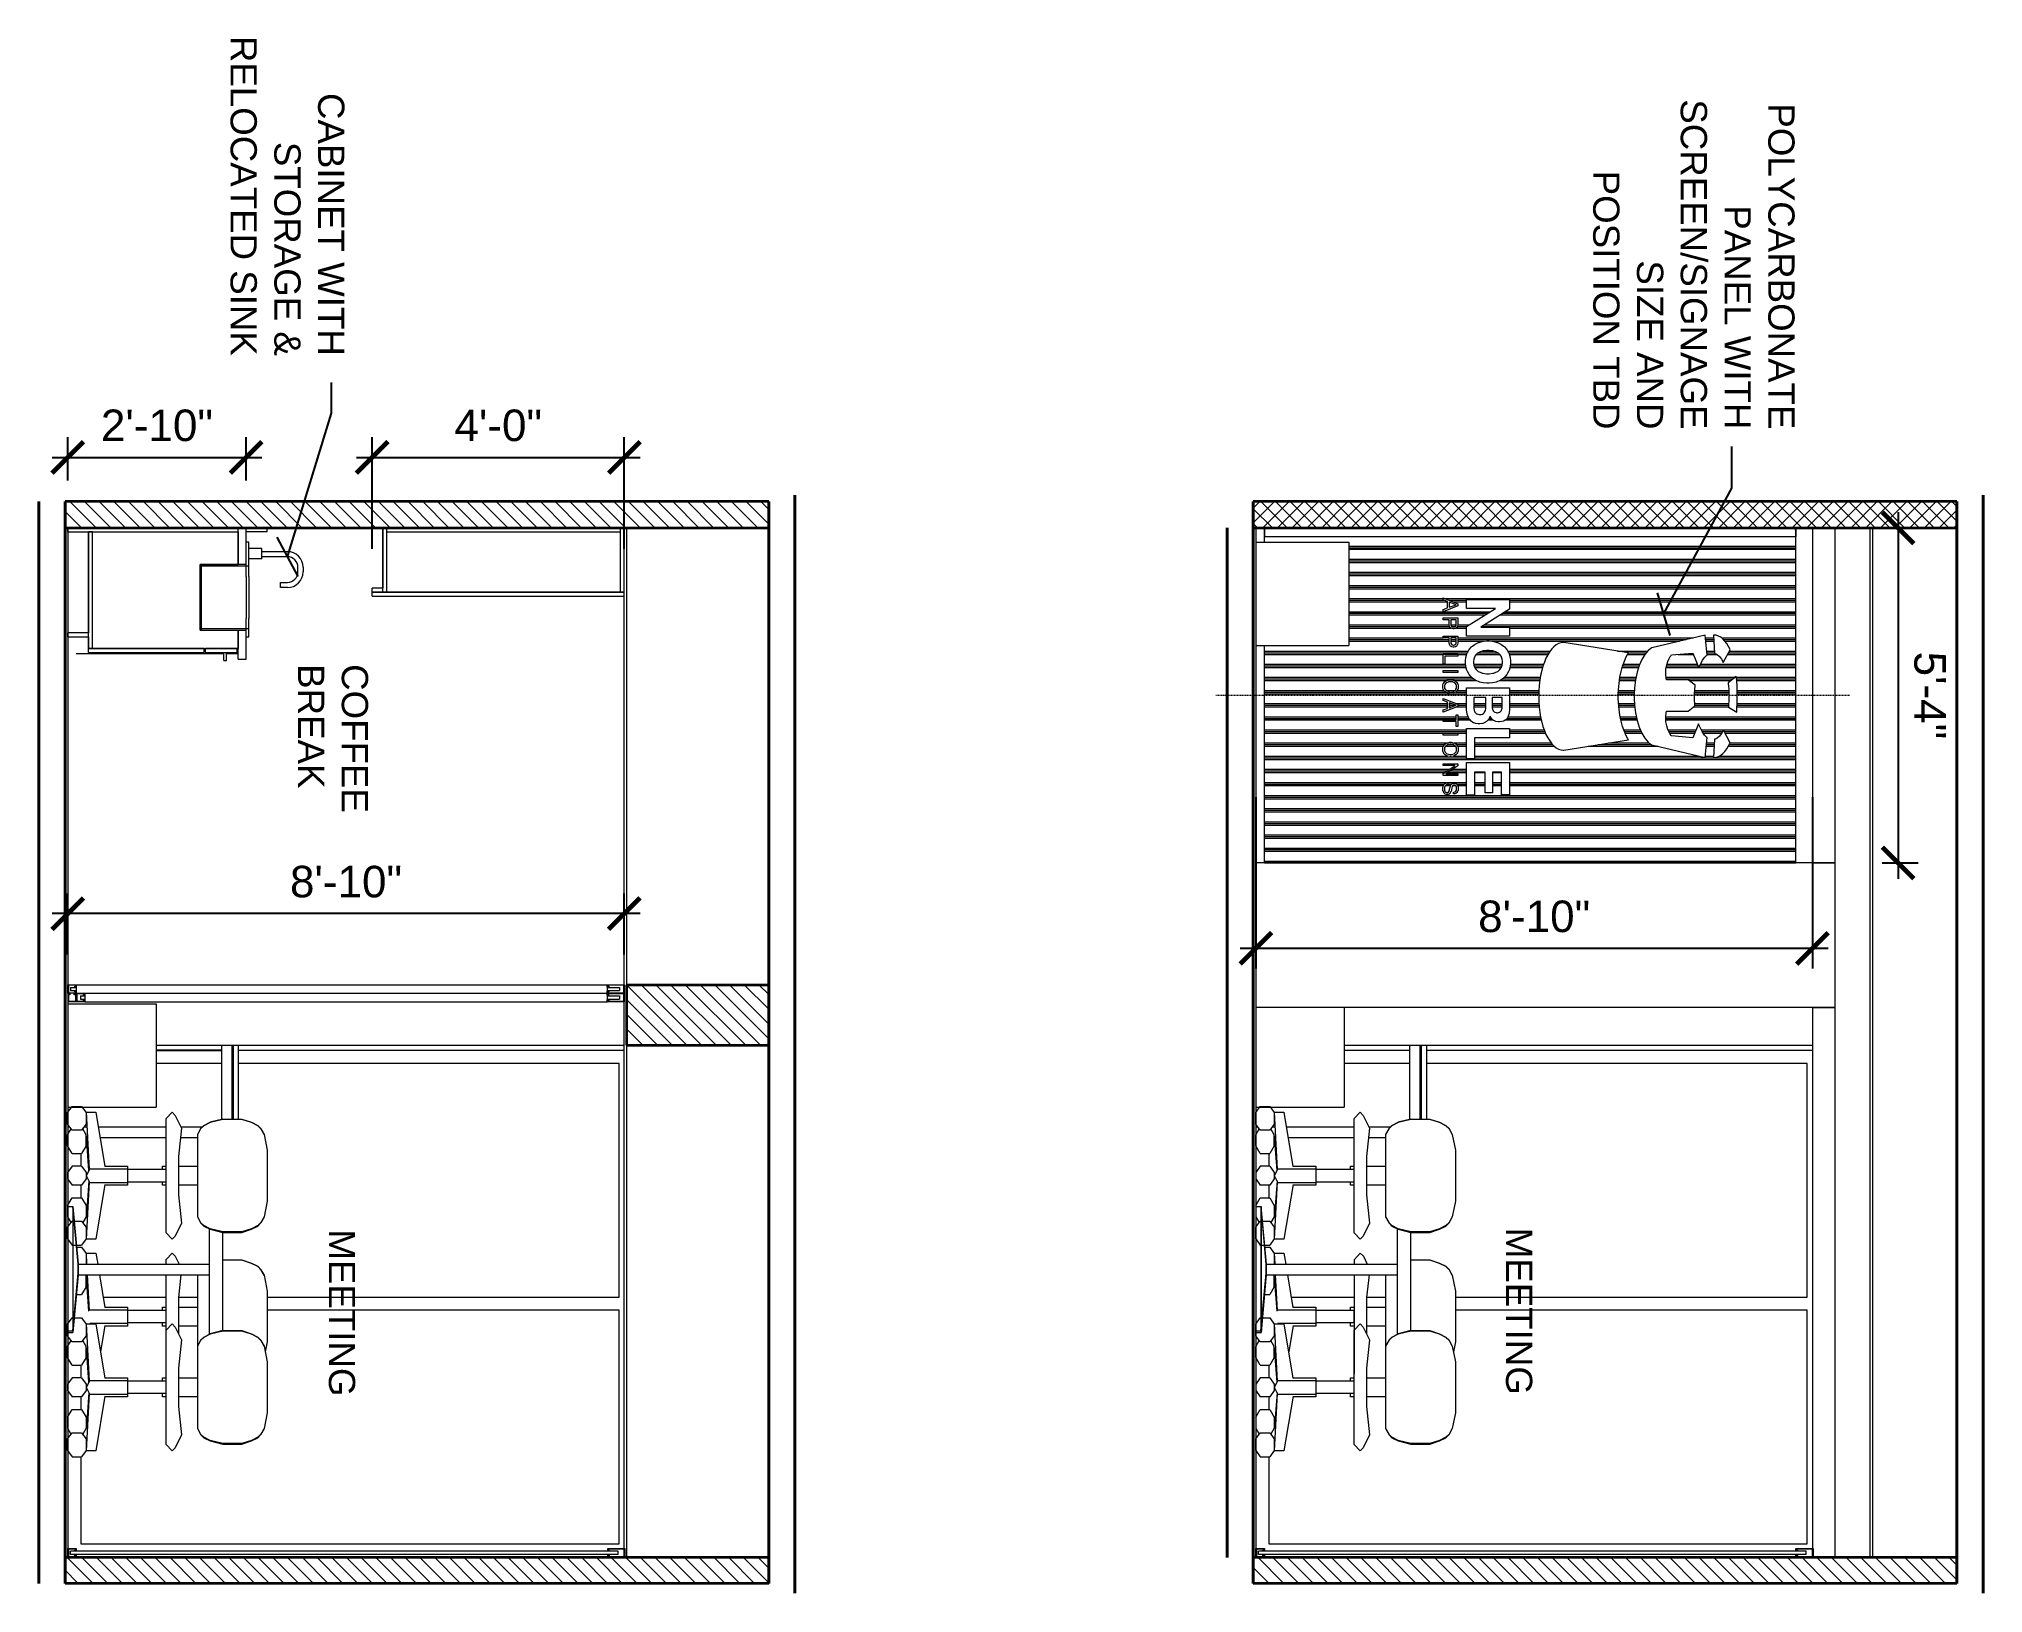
# Model space of a CAD drawing. Extents: x 65572 to 67208, y 30718 to 33598.
# Drawn here: x 66837.9 to 67208.1, y 32233.1 to 32529.1 of the extents above; entities that cross this region are included whole.
import ezdxf

# ---------------------------------------------------------------- set-up
doc = ezdxf.new("R2010")
doc.units = 0
doc.header["$LTSCALE"] = 0.5
doc.header["$MEASUREMENT"] = 0
doc.linetypes.add('DASHDOT', pattern=[1, 0.5, -0.25, 0, -0.25])
doc.layers.get('0').update_dxf_attribs({"linetype": 'CONTINUOUS'})
doc.layers.get('DEFPOINTS').update_dxf_attribs({"linetype": 'CONTINUOUS', "lineweight": 5})
doc.layers.add('_KTI_CONTROL', color=7, linetype='CONTINUOUS')
for name, color, linetype, lineweight in [('Annotations', 40, 'CONTINUOUS', 5), ('Framing', 142, 'CONTINUOUS', 13), ('Hatches', 8, 'CONTINUOUS', 5), ('Layout', 154, 'CONTINUOUS', 5), ('Structure', 7, 'CONTINUOUS', 40), ('Viewed', 150, 'CONTINUOUS', 9), ('Walls', 7, 'CONTINUOUS', 35)]:
    doc.layers.add(name, color=color, linetype=linetype, lineweight=lineweight)
doc.styles.get("Standard").update_dxf_attribs({"font": 'arial.ttf'})
doc.dimstyles.new('ARCH', dxfattribs={"dimscale": 96, "dimtxt": 0.0625, "dimasz": 0.0625, "dimexe": 0.04, "dimexo": 0.09375, "dimgap": 0.03125, "dimtad": 1, "dimdec": 0, "dimrnd": 0.0625, "dimzin": 3, "dimdsep": 46, "dimlunit": 4, "dimtxsty": 'Standard', "dimblk1": 'ARCHTICK', "dimblk2": 'ARCHTICK', "dimsah": 1, "dimcen": 0, "dimdle": 0.03125, "dimclrd": 256, "dimclre": 256, "dimclrt": 256, "dimazin": 0, "dimtfac": 1, "dimtdec": 0, "dimtmove": 2, "dimatfit": 3, "dimldrblk": 'OBLIQUE', "dimfxl": 0.3, "dimfxlon": 1, "dimfrac": 2, "dimarcsym": 0})
pattern_1 = [(135, (66012.1274, 32203.0825), (-1.3999283, -1.3999283), [])]

msp = doc.modelspace()

# ---------------------------------------------------------------- texts
at = {"layer": 'Annotations', "char_height": 5, "rotation": 270}
for s, insert, width, attachment_point in [('{CABINET WITH STORAGE & RELOCATED SINK}', (66896.06, 32468.72), 77.0159, 3), ('{POLYCARBONATE PANEL WITH\\PSCREEN/SIGNAGE\\PSIZE AND POSITION TBD}', (67172.21, 32454.7), 60.9989, 3), ('COFFEE\\PBREAK', (66900.57, 32410.02), 60.9989, 1), ('\\pxqc;MEETING', (66898.11, 32316.97), 60.9989, 1), ('\\pxqc;MEETING', (67122.26, 32317.28), 60.9989, 1)]:
    msp.add_mtext(s, dxfattribs=dict(at, insert=insert, width=width, attachment_point=attachment_point))

# ---------------------------------------------------------------- blocks, each defined once
blk = doc.blocks.new('_ArchTick')
at = {"const_width": 0.15}
blk.add_lwpolyline([(-0.5, -0.5), (0.5, 0.5)], dxfattribs=at)
blk = doc.blocks.new('*D26')
at = {"layer": 'Annotations', "linetype": 'ByBlock', "lineweight": -2}
for p, q in [((66843.39, 32354.72), (66843.39, 32366.34)), ((66949.37, 32354.72), (66949.37, 32366.34)), ((66952.37, 32362.5), (66840.39, 32362.5))]:
    blk.add_line(p, q, dxfattribs=at)
at = {"layer": 'DEFPOINTS', "color": 0}
for p in [(66843.39, 32362.5), (66843.39, 32345.72), (66949.37, 32345.72)]:
    blk.add_point(p, dxfattribs=at)
at = {"layer": 'Annotations', "lineweight": -2, "xscale": 6, "yscale": 6, "zscale": 6, "rotation": 180}
blk.add_blockref('_ArchTick', (66843.39, 32362.5), dxfattribs=at)
at = {"layer": 'Annotations', "lineweight": -2, "xscale": 6, "yscale": 6, "zscale": 6}
blk.add_blockref('_ArchTick', (66949.37, 32362.5), dxfattribs=at)
at = {"layer": 'Annotations', "insert": (66896.38, 32368.57), "char_height": 6, "attachment_point": 5}
blk.add_mtext('8\'-10"', dxfattribs=at)
blk = doc.blocks.new('_Oblique')
at = {"lineweight": -2}
blk.add_line((-0.5, -0.5), (0.5, 0.5), dxfattribs=at)
blk = doc.blocks.new('*D27')
at = {"layer": 'Annotations', "linetype": 'ByBlock', "lineweight": -2}
for p, q in [((67069.64, 32384.69), (67069.64, 32352.05)), ((67175.62, 32384.69), (67175.62, 32352.05)), ((67178.62, 32355.89), (67066.64, 32355.89))]:
    blk.add_line(p, q, dxfattribs=at)
at = {"layer": 'DEFPOINTS', "color": 0}
for p in [(67069.64, 32400.81), (67175.62, 32400.81), (67069.64, 32355.89)]:
    blk.add_point(p, dxfattribs=at)
at = {"layer": 'Annotations', "lineweight": -2, "xscale": 6, "yscale": 6, "zscale": 6, "rotation": 180}
blk.add_blockref('_ArchTick', (67069.64, 32355.89), dxfattribs=at)
at = {"layer": 'Annotations', "lineweight": -2, "xscale": 6, "yscale": 6, "zscale": 6}
blk.add_blockref('_ArchTick', (67175.62, 32355.89), dxfattribs=at)
at = {"layer": 'Annotations', "insert": (67122.63, 32361.95), "char_height": 6, "attachment_point": 5}
blk.add_mtext('8\'-10"', dxfattribs=at)
blk = doc.blocks.new('12fstg01')
at = {"color": 0, "linetype": 'ByBlock'}
for p, q in [((-0.1651, 0.7862), (-0.1888, 0.7736)), ((-0.1871, 0.7736), (-0.1651, 0.7862)), ((-0.1651, 0.7862), (-0.1016, 0.799)), ((-0.1016, 0.799), (0.1016, 0.799)), ((0.1016, 0.799), (0.1651, 0.7862)), ((0.1651, 0.7862), (0.1871, 0.7736)), ((0.1651, 0.7862), (0.1886, 0.7736)), ((-0.2268, 0.6974), (-0.2141, 0.7355)), ((-0.2126, 0.7355), (-0.2252, 0.6974)), ((-0.2141, 0.7355), (-0.2014, 0.7609)), ((-0.1998, 0.7609), (-0.2126, 0.7355)), ((-0.2014, 0.7609), (-0.1888, 0.7736)), ((-0.1871, 0.7736), (-0.1998, 0.7609)), ((-0.1888, 0.7736), (-0.1871, 0.7736)), ((0.1871, 0.7736), (0.1886, 0.7736)), ((0.1871, 0.7736), (0.1998, 0.7609)), ((0.1886, 0.7736), (0.2014, 0.7609)), ((0.1998, 0.7609), (0.2124, 0.7355)), ((0.2141, 0.7355), (0.2014, 0.7609)), ((0.2124, 0.7355), (0.2252, 0.6974)), ((0.2268, 0.6974), (0.2141, 0.7355)), ((-0.2268, 0.6212), (-0.2268, 0.6974)), ((-0.2252, 0.6974), (-0.2252, 0.6212)), ((0.2252, 0.6974), (0.2252, 0.6212)), ((0.2268, 0.6212), (0.2268, 0.6974)), ((-0.2268, 0.6212), (-0.2141, 0.5703)), ((-0.2252, 0.6212), (-0.2126, 0.5703)), ((-0.2014, 0.545), (-0.2141, 0.5703)), ((-0.2126, 0.5703), (-0.1998, 0.545)), ((-0.2014, 0.545), (-0.1888, 0.5322)), ((-0.1998, 0.545), (-0.1871, 0.5322)), ((0.1998, 0.545), (0.1871, 0.5322)), ((0.1886, 0.5322), (0.2014, 0.545)), ((0.2124, 0.5703), (0.1998, 0.545)), ((0.2014, 0.545), (0.2141, 0.5703)), ((0.2252, 0.6212), (0.2124, 0.5703)), ((0.2141, 0.5703), (0.2268, 0.6212)), ((-0.1888, 0.5322), (-0.1871, 0.5322)), ((-0.1871, 0.5322), (-0.1651, 0.5196)), ((-0.1651, 0.5196), (0.1651, 0.5196)), ((-0.0381, 0.4434), (-0.0381, 0.5196)), ((0.0381, 0.5196), (0.0381, 0.4434)), ((0.1651, 0.5196), (0.1871, 0.5322)), ((0.1871, 0.5322), (0.1886, 0.5322)), ((-0.2541, 0.4181), (-0.2414, 0.4307)), ((-0.2286, 0.3947), (-0.2541, 0.4181)), ((-0.2414, 0.4307), (-0.1906, 0.456)), ((0.2286, 0.3947), (-0.2286, 0.3947)), ((-0.1906, 0.456), (-0.0763, 0.4434)), ((-0.0763, 0.4434), (0.0761, 0.4434)), ((-0.0381, 0.3798), (-0.0381, 0.3947)), ((-0.0255, 0.2402), (-0.0255, 0.3926)), ((-0.0255, 0.3926), (0.0253, 0.3926)), ((0.0253, 0.3926), (0.0253, 0.2402)), ((0.0381, 0.3947), (0.0381, 0.3798)), ((0.0761, 0.4434), (0.1904, 0.456)), ((0.1904, 0.456), (0.2414, 0.4307)), ((0.2539, 0.4181), (0.2286, 0.3947)), ((0.2414, 0.4307), (0.2539, 0.4181)), ((-0.0255, 0.3798), (-0.0381, 0.3798)), ((0.0381, 0.3798), (0.0253, 0.3798)), ((-0.0381, 0.2402), (0.0381, 0.2402)), ((-0.0381, 0.149), (-0.0381, 0.2402)), ((-0.027, 0.0888), (-0.027, 0.2402)), ((0.027, 0.0888), (0.027, 0.2402)), ((0.0381, 0.2402), (0.0381, 0.1489)), ((-0.2537, 0.1132), (-0.0368, 0.1492)), ((-0.2537, 0.0751), (-0.2537, 0.1132)), ((-0.0246, 0.0873), (-0.2537, 0.0751)), ((-0.0213, 0.0856), (-0.1568, 0.0751)), ((-0.1568, 0.0751), (-0.1568, 0.0802)), ((0, 0.0751), (-0.0246, 0.0873)), ((0.0244, 0.0873), (0, 0.0751)), ((0.021, 0.0856), (0.1568, 0.0751)), ((0.2537, 0.0751), (0.0244, 0.0873)), ((0.0352, 0.1494), (0.2537, 0.1132)), ((0.1568, 0.0751), (0.1568, 0.0802)), ((0.2537, 0.1132), (0.2537, 0.0751)), ((-0.2775, 0.056), (-0.2526, 0.074)), ((-0.2775, 0.0179), (-0.2775, 0.056)), ((-0.2526, 0), (-0.2775, 0.0179)), ((-0.2526, 0.074), (-0.2065, 0.074)), ((-0.2065, 0), (-0.2526, 0)), ((-0.2065, 0.074), (-0.1816, 0.056)), ((-0.1816, 0.0179), (-0.2065, 0)), ((-0.164, 0.074), (-0.1877, 0.0603)), ((-0.164, 0), (-0.1877, 0.0136)), ((-0.1816, 0.056), (-0.1816, 0.0179)), ((-0.1197, 0.074), (-0.164, 0.074)), ((-0.1197, 0), (-0.164, 0)), ((-0.1197, 0.074), (-0.0886, 0.056)), ((-0.0886, 0.0179), (-0.1197, 0)), ((-0.0886, 0.0179), (-0.0886, 0.056)), ((-0.0381, 0.056), (-0.0127, 0.074)), ((-0.0381, 0.056), (-0.0381, 0.0179)), ((-0.0381, 0.0179), (-0.0127, 0)), ((-0.0127, 0.074), (0.0127, 0.074)), ((-0.0127, 0), (0.0127, 0)), ((0.0127, 0.074), (0.0381, 0.056)), ((0.0127, 0), (0.0381, 0.0179)), ((0.0381, 0.056), (0.0381, 0.0179)), ((0.0886, 0.056), (0.1197, 0.074)), ((0.0886, 0.0179), (0.0886, 0.056)), ((0.1197, 0), (0.0886, 0.0179)), ((0.1197, 0.074), (0.164, 0.074)), ((0.1197, 0), (0.164, 0)), ((0.164, 0.074), (0.1874, 0.0603)), ((0.164, 0), (0.1874, 0.0135)), ((0.1814, 0.056), (0.2063, 0.074)), ((0.1814, 0.0179), (0.1814, 0.056)), ((0.2063, 0), (0.1814, 0.0179)), ((0.2063, 0.074), (0.2526, 0.074)), ((0.2526, 0), (0.2063, 0)), ((0.2526, 0.074), (0.2775, 0.056)), ((0.2526, 0), (0.2775, 0.0179)), ((0.2775, 0.0179), (0.2775, 0.056))]:
    blk.add_line(p, q, dxfattribs=at)
at = {"layer": '_KTI_CONTROL'}
blk.add_polyline3d([(0, 0, 0), (0, 0, 0)], dxfattribs=at)
blk.add_polyline3d([(0, 0, 0), (0, 0, 0)], dxfattribs=at)
blk = doc.blocks.new('Noble_logo')
for points in [[(4.81689, 14.1161), (4.23649, 14.4265), (4.19894, 14.4104), (4.08886, 14.3564), (3.95768, 14.2796), (3.84392, 14.1963), (3.74858, 14.1061), (3.67269, 14.0093), (3.61724, 13.906), (3.58322, 13.7961), (3.57167, 13.7088), (3.57167, 13.6796), (4.40272, 13.726), (4.41032, 13.7561), (4.45383, 13.841), (4.54275, 13.9442), (4.66521, 14.0358), (4.77789, 14.0985), (4.81689, 14.1161)], [(6.29856, 14.3747), (6.33176, 14.3747), (6.43147, 14.3735), (6.57639, 14.3696), (6.72054, 14.3632), (6.81847, 14.3571), (6.85107, 14.3544), (7.07568, 14.7274), (7.02929, 14.7313), (6.89003, 14.7401), (6.68782, 14.7492), (6.48199, 14.7546), (6.33447, 14.7564), (6.28532, 14.7564), (6.22965, 14.7564), (6.06282, 14.7536), (5.85818, 14.745), (5.65956, 14.7308), (5.50635, 14.7164), (5.4554, 14.711), (5.74311, 14.3406), (5.77886, 14.3444), (5.88639, 14.3554), (6.0191, 14.3661), (6.15267, 14.3726), (6.26204, 14.3747), (6.29856, 14.3747)], [(8.30126, 13.7254), (9.12121, 13.6797), (9.12121, 13.7088), (9.1096, 13.7962), (9.07557, 13.906), (9.02012, 14.0094), (8.94422, 14.1061), (8.8489, 14.1961), (8.73514, 14.2796), (8.60394, 14.3564), (8.49388, 14.4104), (8.45638, 14.4264), (7.88889, 14.1231), (7.92796, 14.1053), (8.04081, 14.0418), (8.16292, 13.9486), (8.25108, 13.8433), (8.29389, 13.7561), (8.30126, 13.7254)], [(4.15597, 10.87), (4.18033, 10.8254), (4.27843, 10.7054), (4.45535, 10.5545), (4.68115, 10.4198), (4.95047, 10.3038), (5.25765, 10.2092), (5.59728, 10.1385), (5.96382, 10.0941), (6.25472, 10.0788), (6.35172, 10.0788), (6.44868, 10.0788), (6.73953, 10.0941), (7.10596, 10.1385), (7.44553, 10.2092), (7.75271, 10.3038), (8.02192, 10.4197), (8.24778, 10.5543), (8.42469, 10.7051), (8.52285, 10.8251), (8.54725, 10.8696), (8.54949, 10.8749), (9.13167, 13.3035), (8.22146, 13.3851), (8.19879, 13.3546), (8.11664, 13.2735), (7.97607, 13.1711), (7.80279, 13.079), (7.65136, 13.0163), (7.59983, 12.9986), (8.22906, 12.7322), (8.14936, 11.7669), (8.14936, 11.7669), (8.13043, 11.7516), (8.07449, 11.7123), (7.98258, 11.6591), (7.85596, 11.602), (7.69575, 11.5512), (7.50299, 11.5167), (7.27892, 11.5085), (7.08735, 11.5251), (7.02468, 11.5367), (7.02468, 12.5285), (6.79069, 12.8356), (6.75543, 12.8324), (6.45264, 12.8151), (6.35172, 12.8151), (6.22353, 12.8151), (5.87972, 12.8389), (5.83892, 12.8434), (5.59901, 12.5285), (5.59901, 11.5367), (5.53629, 11.5251), (5.34472, 11.5085), (5.12067, 11.5167), (4.92796, 11.5512), (4.76768, 11.602), (4.64106, 11.6591), (4.54921, 11.7123), (4.49328, 11.7516), (4.47439, 11.7669), (4.47439, 11.7669), (4.39469, 12.7322), (5.06108, 13.0144), (5.01264, 13.032), (4.87071, 13.0938), (4.70811, 13.1836), (4.57607, 13.2829), (4.49875, 13.3612), (4.47754, 13.3906), (3.57053, 13.3035), (4.15278, 10.8749), (4.15597, 10.87)], [(6.35172, 9.35829), (6.27701, 9.35829), (6.05296, 9.36669), (5.76497, 9.39122), (5.48986, 9.43083), (5.22971, 9.48465), (4.9866, 9.5516), (4.76269, 9.63075), (4.56011, 9.72108), (4.42426, 9.79428), (4.38092, 9.82161), (3.90767, 6.87879), (3.90767, 6.84983), (3.92025, 6.76292), (3.95731, 6.65039), (4.01753, 6.54178), (4.09972, 6.43761), (4.20264, 6.33854), (4.32503, 6.24507), (4.46571, 6.15782), (4.62349, 6.07731), (4.79704, 6.00418), (4.98519, 5.93892), (5.18668, 5.88217), (5.40033, 5.83442), (5.62489, 5.79633), (5.85915, 5.76839), (6.10178, 5.75119), (6.28922, 5.74533), (6.35172, 5.74533), (6.41417, 5.74533), (6.60161, 5.75119), (6.84424, 5.76839), (7.0785, 5.79633), (7.30306, 5.83442), (7.51671, 5.88217), (7.71821, 5.93892), (7.90636, 6.00418), (8.07992, 6.07731), (8.23768, 6.15782), (8.37836, 6.24507), (8.50076, 6.33854), (8.60368, 6.43761), (8.68588, 6.54178), (8.7461, 6.65039), (8.78315, 6.76292), (8.79579, 6.84983), (8.79579, 6.87879), (8.32254, 9.82161), (8.27914, 9.79428), (8.14328, 9.72108), (7.94065, 9.63075), (7.71674, 9.5516), (7.47368, 9.48465), (7.21349, 9.43083), (6.93837, 9.39122), (6.65039, 9.36669), (6.42638, 9.35829), (6.35172, 9.35829)], [(2.39361, 4.42492), (3.20888, 3.11447), (3.21431, 3.11447), (3.21431, 4.42492), (3.61649, 4.42492), (3.61649, 2.47157), (3.18696, 2.47157), (2.37446, 3.77924), (2.36903, 3.77924), (2.36903, 2.47157), (1.96685, 2.47157), (1.96685, 4.42492), (2.39361, 4.42492)], [(3.90338, 3.84631), (3.91428, 3.87756), (3.98335, 4.02171), (4.07156, 4.14996), (4.09212, 4.17318), (4.11263, 4.19646), (4.22922, 4.29769), (4.36453, 4.37885), (4.39442, 4.39204), (4.42426, 4.40528), (4.58485, 4.45161), (4.74463, 4.4714), (4.7979, 4.4714), (4.85157, 4.4714), (5.01264, 4.45161), (5.17312, 4.40528), (5.20281, 4.39204), (5.23242, 4.37885), (5.36692, 4.29769), (5.48318, 4.19646), (5.50375, 4.17318), (5.52425, 4.14996), (5.61247, 4.02171), (5.68153, 3.87756), (5.69249, 3.84631), (5.7034, 3.81511), (5.74169, 3.65104), (5.75814, 3.49283), (5.75814, 3.44006), (5.75814, 3.38851), (5.74169, 3.23383), (5.7034, 3.07281), (5.69249, 3.04199), (5.68153, 3.01124), (5.61247, 2.86931), (5.52425, 2.74333), (5.50375, 2.72054), (5.48318, 2.69775), (5.36692, 2.59842), (5.23242, 2.51878), (5.20281, 2.50575), (5.17312, 2.49278), (5.01264, 2.44732), (4.85157, 2.42779), (4.7979, 2.42779), (4.74463, 2.42779), (4.58485, 2.44732), (4.42426, 2.49278), (4.39442, 2.50575), (4.36453, 2.51878), (4.22922, 2.59842), (4.11263, 2.69775), (4.09212, 2.72054), (4.07156, 2.74333), (3.98335, 2.86931), (3.91428, 3.01124), (3.90338, 3.04199), (3.89242, 3.07281), (3.85411, 3.23383), (3.83772, 3.38851), (3.83772, 3.44006), (3.83772, 3.49283), (3.85411, 3.65104), (3.89242, 3.81511), (3.90338, 3.84631)], [(6.88775, 4.42492), (6.95133, 4.42492), (7.12299, 4.4044), (7.14214, 4.40028), (7.16129, 4.39621), (7.24881, 4.36778), (7.32542, 4.32894), (7.33914, 4.31956), (7.35281, 4.31022), (7.41194, 4.25424), (7.45876, 4.18599), (7.46631, 4.17046), (7.47379, 4.155), (7.50017, 4.06651), (7.51144, 3.97211), (7.51144, 3.94065), (7.51144, 3.90685), (7.49468, 3.80528), (7.45557, 3.71089), (7.44444, 3.69444), (7.43326, 3.67806), (7.36133, 3.60487), (7.26796, 3.54357), (7.2461, 3.53304), (7.27615, 3.52442), (7.40369, 3.46158), (7.50071, 3.37278), (7.51557, 3.35113), (7.53039, 3.32949), (7.58225, 3.20785), (7.60449, 3.0804), (7.60449, 3.03788), (7.60449, 3.00342), (7.59011, 2.90007), (7.55658, 2.80007), (7.54704, 2.78207), (7.53743, 2.76406), (7.47965, 2.68392), (7.40864, 2.61703), (7.39247, 2.60562), (7.37625, 2.59424), (7.28847, 2.54617), (7.19157, 2.50987), (7.17085, 2.50439), (7.15007, 2.49897), (6.97379, 2.47157), (6.9151, 2.47157), (5.96853, 2.47157), (5.96853, 4.42492), (6.88775, 4.42492)], [(8.2405, 4.42492), (8.2405, 2.83268), (9.19254, 2.83268), (9.19254, 2.47157), (7.81099, 2.47157), (7.81099, 4.42492), (8.2405, 4.42492)], [(10.8197, 4.42492), (10.8197, 4.06381), (9.78836, 4.06381), (9.78836, 3.64518), (10.7349, 3.64518), (10.7349, 3.31142), (9.78836, 3.31142), (9.78836, 2.83268), (10.8416, 2.83268), (10.8416, 2.47157), (9.35883, 2.47157), (9.35883, 4.42492), (10.8197, 4.42492)], [(4.29596, 3.20063), (4.30072, 3.18126), (4.33317, 3.09017), (4.37706, 3.00689), (4.38758, 2.99137), (4.39806, 2.97586), (4.46001, 2.90756), (4.53483, 2.85161), (4.55171, 2.84229), (4.56858, 2.83296), (4.66385, 2.80024), (4.76438, 2.78618), (4.7979, 2.78618), (4.83138, 2.78618), (4.93197, 2.80024), (5.02729, 2.83296), (5.04417, 2.84229), (5.06099, 2.85161), (5.13574, 2.90756), (5.19775, 2.97586), (5.20828, 2.99137), (5.21875, 3.00689), (5.26264, 3.09017), (5.29508, 3.18126), (5.29992, 3.20063), (5.30469, 3.22006), (5.32867, 3.3851), (5.32867, 3.44006), (5.32867, 3.50228), (5.30469, 3.66889), (5.29992, 3.68896), (5.29508, 3.70904), (5.26264, 3.8029), (5.21875, 3.88803), (5.20828, 3.90375), (5.19775, 3.91949), (5.13574, 3.98856), (5.06099, 4.04486), (5.04417, 4.05419), (5.02729, 4.06358), (4.93197, 4.09631), (4.83138, 4.11029), (4.7979, 4.11029), (4.76438, 4.11029), (4.66385, 4.09631), (4.56858, 4.06358), (4.55171, 4.05419), (4.53483, 4.04486), (4.46001, 3.98856), (4.39806, 3.91949), (4.38758, 3.90375), (4.37706, 3.88803), (4.33317, 3.8029), (4.30072, 3.70904), (4.29596, 3.68896), (4.29113, 3.66889), (4.26719, 3.49729), (4.26719, 3.44006), (4.26719, 3.38021), (4.29113, 3.22006), (4.29596, 3.20063)], [(6.83301, 3.63428), (6.85915, 3.63428), (6.93767, 3.64794), (7.0095, 3.67985), (7.02181, 3.68896), (7.03076, 3.69564), (7.0541, 3.7206), (7.07715, 3.76079), (7.09099, 3.80957), (7.09565, 3.85254), (7.09565, 3.86681), (7.09565, 3.88238), (7.08946, 3.92904), (7.07508, 3.97168), (7.07101, 3.97894), (7.06689, 3.98628), (7.04226, 4.01796), (7.01221, 4.04329), (7.00537, 4.04736), (6.99854, 4.05149), (6.91986, 4.07997), (6.91097, 4.08154), (6.90207, 4.08317), (6.82563, 4.09115), (6.80018, 4.09115), (6.39806, 4.09115), (6.39806, 3.63428), (6.83301, 3.63428)], [(6.85764, 2.80533), (6.88769, 2.80533), (6.96843, 2.8156), (6.97803, 2.81765), (6.98757, 2.81972), (7.03201, 2.8341), (7.07189, 2.85389), (7.07921, 2.85867), (7.08649, 2.8635), (7.11849, 2.89253), (7.14464, 2.92844), (7.14899, 2.93664), (7.15326, 2.94488), (7.16846, 2.99274), (7.17497, 3.04508), (7.17497, 3.0625), (7.17497, 3.07997), (7.16965, 3.13232), (7.15375, 3.1914), (7.12722, 3.23975), (7.10053, 3.26938), (7.09017, 3.27724), (7.07601, 3.28797), (6.99164, 3.32547), (6.89725, 3.34153), (6.86583, 3.34153), (6.39806, 3.34153), (6.39806, 2.80533), (6.85764, 2.80533)], [(2.25136, 2.08247), (2.51454, 1.40896), (2.41547, 1.40896), (2.3419, 1.61176), (2.05701, 1.61176), (1.9815, 1.40896), (1.89003, 1.40896), (2.15229, 2.08247), (2.25136, 2.08247)], [(2.31358, 1.68722), (2.20133, 2.00131), (2.19943, 2.00131), (2.08529, 1.68722), (2.31358, 1.68722)], [(3.08826, 2.08247), (3.11062, 2.08247), (3.17774, 2.06939), (3.23378, 2.03885), (3.24251, 2.03011), (3.25119, 2.02138), (3.28174, 1.96729), (3.29486, 1.9044), (3.29486, 1.8834), (3.29486, 1.86247), (3.28174, 1.79949), (3.25119, 1.74511), (3.24251, 1.73628), (3.23378, 1.72749), (3.17774, 1.69694), (3.10525, 1.68425), (3.08826, 1.6844), (2.8826, 1.6844), (2.8826, 1.40896), (2.79297, 1.40896), (2.79297, 2.08247), (3.08826, 2.08247)], [(3.05811, 1.75987), (3.07081, 1.75971), (3.12418, 1.76719), (3.16396, 1.78564), (3.16986, 1.79096), (3.17572, 1.79633), (3.1964, 1.83014), (3.20524, 1.87011), (3.20524, 1.8834), (3.20524, 1.89675), (3.1964, 1.93664), (3.17572, 1.97011), (3.16986, 1.97538), (3.16396, 1.98068), (3.12418, 1.99914), (3.0746, 2.007), (3.05811, 2.007), (2.8826, 2.007), (2.8826, 1.75987), (3.05811, 1.75987)], [(3.91178, 2.08247), (3.93414, 2.08247), (4.00125, 2.06939), (4.05729, 2.03885), (4.06603, 2.03011), (4.07471, 2.02138), (4.10525, 1.96729), (4.11838, 1.9044), (4.11838, 1.8834), (4.11838, 1.86247), (4.10525, 1.79949), (4.07471, 1.74511), (4.06603, 1.73628), (4.05729, 1.72749), (4.00125, 1.69694), (3.92876, 1.68425), (3.91178, 1.6844), (3.70611, 1.6844), (3.70611, 1.40896), (3.61649, 1.40896), (3.61649, 2.08247), (3.91178, 2.08247)], [(3.88157, 1.75987), (3.89426, 1.75971), (3.94769, 1.76719), (3.98747, 1.78564), (3.99338, 1.79096), (3.99924, 1.79633), (4.01992, 1.83014), (4.02875, 1.87011), (4.02875, 1.8834), (4.02875, 1.89675), (4.01992, 1.93664), (3.99924, 1.97011), (3.99338, 1.97538), (3.98747, 1.98068), (3.94769, 1.99914), (3.89806, 2.007), (3.88157, 2.007), (3.70611, 2.007), (3.70611, 1.75987), (3.88157, 1.75987)], [(4.52962, 2.08247), (4.52962, 1.48443), (4.88624, 1.48443), (4.88624, 1.40896), (4.44, 1.40896), (4.44, 2.08247), (4.52962, 2.08247)], [(5.2665, 1.40896), (5.17686, 1.40896), (5.17686, 2.08247), (5.2665, 2.08247), (5.2665, 1.40896)], [(6.0415, 1.98719), (6.03293, 1.99317), (5.98525, 2.01406), (5.93576, 2.023), (5.91932, 2.023), (5.90528, 2.023), (5.86328, 2.01736), (5.82319, 2.00418), (5.81603, 2.00037), (5.80886, 1.99664), (5.77686, 1.9739), (5.74989, 1.94596), (5.74528, 1.93956), (5.74061, 1.93321), (5.70643, 1.86046), (5.70426, 1.85226), (5.70204, 1.84412), (5.69103, 1.77382), (5.69103, 1.75038), (5.69103, 1.72314), (5.70204, 1.65001), (5.70426, 1.64144), (5.70643, 1.63292), (5.72108, 1.59338), (5.74061, 1.55826), (5.74528, 1.55186), (5.74989, 1.54551), (5.77696, 1.51758), (5.80925, 1.49479), (5.81651, 1.491), (5.82374, 1.48725), (5.86415, 1.47407), (5.90625, 1.46838), (5.92031, 1.46838), (5.94, 1.46838), (5.99333, 1.48058), (5.99908, 1.48296), (6.00478, 1.4854), (6.05431, 1.51926), (6.05849, 1.52354), (6.06261, 1.52789), (6.09526, 1.57937), (6.09765, 1.58535), (6.09999, 1.59131), (6.11415, 1.65582), (6.11464, 1.66271), (6.20421, 1.66271), (6.20264, 1.64757), (6.19374, 1.6026), (6.17567, 1.54953), (6.1499, 1.50353), (6.12571, 1.47342), (6.11649, 1.46463), (6.10726, 1.45589), (6.07579, 1.43371), (6.02826, 1.41157), (5.9739, 1.39828), (5.928, 1.39382), (5.91276, 1.39382), (5.89437, 1.39382), (5.83936, 1.40061), (5.78564, 1.41629), (5.77593, 1.42074), (5.76617, 1.42524), (5.72239, 1.45269), (5.68517, 1.48693), (5.67876, 1.49479), (5.67231, 1.50265), (5.64492, 1.54622), (5.62397, 1.59543), (5.62076, 1.60612), (5.61751, 1.61681), (5.60622, 1.67264), (5.6014, 1.72601), (5.6014, 1.74382), (5.6014, 1.76167), (5.60656, 1.81515), (5.61871, 1.87125), (5.62218, 1.882), (5.6256, 1.89279), (5.64774, 1.94254), (5.67632, 1.98676), (5.68306, 1.99474), (5.68972, 2.00276), (5.72803, 2.03776), (5.773, 2.06603), (5.78304, 2.07064), (5.79303, 2.07531), (5.84728, 2.09153), (5.90201, 2.09847), (5.92031, 2.09847), (5.94526, 2.09847), (6.01243, 2.08669), (6.02029, 2.08431), (6.0281, 2.08197), (6.0981, 2.04742), (6.10422, 2.04286), (6.11035, 2.03831), (6.1614, 1.98128), (6.16553, 1.97444), (6.1696, 1.96761), (6.18582, 1.93024), (6.19635, 1.88861), (6.19764, 1.87967), (6.10801, 1.87967), (6.10547, 1.8916), (6.08382, 1.94239), (6.05007, 1.98122), (6.0415, 1.98719)], [(6.808, 2.08247), (7.07124, 1.40896), (6.97217, 1.40896), (6.8986, 1.61176), (6.61367, 1.61176), (6.53819, 1.40896), (6.44667, 1.40896), (6.70893, 2.08247), (6.808, 2.08247)], [(6.87028, 1.68722), (6.75803, 2.00131), (6.75613, 2.00131), (6.64199, 1.68722), (6.87028, 1.68722)], [(7.18718, 2.007), (7.18718, 2.08247), (7.72581, 2.08247), (7.72581, 2.007), (7.50131, 2.007), (7.50131, 1.40896), (7.41168, 1.40896), (7.41168, 2.007), (7.18718, 2.007)], [(8.10796, 1.40896), (8.01833, 1.40896), (8.01833, 2.08247), (8.10796, 2.08247), (8.10796, 1.40896)], [(8.45844, 1.87819), (8.46181, 1.88883), (8.48378, 1.93826), (8.51253, 1.98281), (8.51932, 1.99094), (8.52604, 1.99914), (8.56478, 2.03504), (8.61014, 2.0644), (8.62022, 2.06922), (8.63026, 2.07411), (8.68554, 2.09119), (8.74197, 2.09847), (8.76079, 2.09847), (8.77957, 2.09847), (8.83599, 2.09119), (8.89128, 2.07411), (8.90136, 2.06922), (8.9114, 2.0644), (8.95676, 2.03504), (8.9955, 1.99914), (9.00228, 1.99094), (9.009, 1.98281), (9.03776, 1.93826), (9.05974, 1.88883), (9.06315, 1.87819), (9.06651, 1.86762), (9.08344, 1.77621), (9.08344, 1.74571), (9.08344, 1.71262), (9.06651, 1.62381), (9.06315, 1.61317), (9.05974, 1.6026), (9.03776, 1.55317), (9.009, 1.50863), (9.00228, 1.50043), (8.9955, 1.49229), (8.95676, 1.45649), (8.9114, 1.42746), (8.90136, 1.42264), (8.89128, 1.41786), (8.83599, 1.40104), (8.77957, 1.39382), (8.76079, 1.39382), (8.74197, 1.39382), (8.68554, 1.40104), (8.63026, 1.41786), (8.62022, 1.42264), (8.61014, 1.42746), (8.56478, 1.45649), (8.52604, 1.49229), (8.51932, 1.50043), (8.51253, 1.50863), (8.48378, 1.55317), (8.46181, 1.6026), (8.45844, 1.61317), (8.45503, 1.62381), (8.43815, 1.71528), (8.43815, 1.74571), (8.43815, 1.77886), (8.45503, 1.86762), (8.45844, 1.87819)], [(8.54096, 1.64524), (8.54312, 1.63699), (8.57775, 1.56272), (8.58247, 1.5561), (8.58718, 1.54953), (8.61475, 1.5204), (8.64768, 1.49647), (8.65511, 1.49246), (8.66249, 1.48844), (8.70367, 1.47439), (8.74647, 1.46838), (8.76079, 1.46838), (8.77501, 1.46838), (8.81782, 1.47439), (8.859, 1.48844), (8.86643, 1.49246), (8.87381, 1.49647), (8.90674, 1.5204), (8.93435, 1.54953), (8.93907, 1.5561), (8.94379, 1.56272), (8.97835, 1.63699), (8.98058, 1.64524), (8.98275, 1.65354), (8.99382, 1.72271), (8.99382, 1.74571), (8.99382, 1.77083), (8.98275, 1.83789), (8.98058, 1.84614), (8.97835, 1.85444), (8.94379, 1.92871), (8.93907, 1.93528), (8.93435, 1.94189), (8.90674, 1.97103), (8.87381, 1.99496), (8.86643, 1.99897), (8.859, 2.00299), (8.81782, 2.01704), (8.77501, 2.023), (8.76079, 2.023), (8.74647, 2.023), (8.70367, 2.01704), (8.66249, 2.00299), (8.65511, 1.99897), (8.64768, 1.99496), (8.61475, 1.97103), (8.58718, 1.94189), (8.58247, 1.93528), (8.57775, 1.92871), (8.54312, 1.85444), (8.54096, 1.84614), (8.53874, 1.83789), (8.52778, 1.76878), (8.52778, 1.74571), (8.52778, 1.7206), (8.53874, 1.65354), (8.54096, 1.64524)], [(9.50689, 2.08247), (9.86165, 1.53629), (9.8635, 1.53629), (9.8635, 2.08247), (9.9484, 2.08247), (9.9484, 1.40896), (9.85032, 1.40896), (9.49843, 1.94943), (9.49653, 1.94943), (9.49653, 1.40896), (9.41163, 1.40896), (9.41163, 2.08247), (9.50689, 2.08247)], [(10.6413, 1.99046), (10.6338, 1.99588), (10.5903, 2.01486), (10.5426, 2.023), (10.5267, 2.023), (10.5128, 2.023), (10.4756, 2.01833), (10.4711, 2.01736), (10.4665, 2.01644), (10.426, 2.00071), (10.4225, 1.99849), (10.4189, 1.99631), (10.3906, 1.96679), (10.3885, 1.96311), (10.3864, 1.95942), (10.3758, 1.92085), (10.3758, 1.90793), (10.3758, 1.90093), (10.3804, 1.87978), (10.3911, 1.86074), (10.3942, 1.85747), (10.3972, 1.85428), (10.4381, 1.82796), (10.4433, 1.8259), (10.4483, 1.82389), (10.5061, 1.80697), (10.5126, 1.80561), (10.519, 1.80431), (10.5846, 1.78971), (10.5914, 1.78814), (10.598, 1.78657), (10.6637, 1.76813), (10.6701, 1.76594), (10.6765, 1.76383), (10.7343, 1.73519), (10.7395, 1.73156), (10.7446, 1.72797), (10.7854, 1.68235), (10.7885, 1.67681), (10.7916, 1.67133), (10.8023, 1.6396), (10.8069, 1.60531), (10.8069, 1.59386), (10.8069, 1.58143), (10.8009, 1.544), (10.7868, 1.50825), (10.7828, 1.50185), (10.7788, 1.4955), (10.7554, 1.46724), (10.7273, 1.44363), (10.7211, 1.43961), (10.7148, 1.4356), (10.6444, 1.40653), (10.6366, 1.40468), (10.6288, 1.40289), (10.565, 1.39382), (10.5437, 1.39382), (10.5169, 1.39382), (10.445, 1.40565), (10.4366, 1.40799), (10.4282, 1.41037), (10.3543, 1.44613), (10.348, 1.4509), (10.3416, 1.45574), (10.3138, 1.48372), (10.2913, 1.51708), (10.2876, 1.52453), (10.2839, 1.53201), (10.2709, 1.57346), (10.2654, 1.61632), (10.2654, 1.63058), (10.3503, 1.63058), (10.3503, 1.62076), (10.3544, 1.59115), (10.364, 1.56267), (10.3668, 1.55751), (10.3695, 1.5524), (10.4057, 1.51036), (10.4102, 1.50706), (10.4147, 1.50375), (10.467, 1.47939), (10.473, 1.47781), (10.4789, 1.47624), (10.5296, 1.46838), (10.5466, 1.46838), (10.5617, 1.46838), (10.6023, 1.4731), (10.6074, 1.47401), (10.6125, 1.47499), (10.6584, 1.4911), (10.6625, 1.49338), (10.6666, 1.49567), (10.6997, 1.52675), (10.7022, 1.53065), (10.7047, 1.53461), (10.7135, 1.55751), (10.7173, 1.58262), (10.7173, 1.59099), (10.7173, 1.5989), (10.7127, 1.62261), (10.7019, 1.64404), (10.6989, 1.64762), (10.6958, 1.65126), (10.6549, 1.68072), (10.6498, 1.683), (10.6447, 1.68528), (10.5869, 1.70372), (10.5805, 1.70514), (10.5741, 1.70654), (10.5084, 1.72114), (10.5017, 1.7226), (10.495, 1.72413), (10.4294, 1.74137), (10.423, 1.74333), (10.4165, 1.74533), (10.3587, 1.77126), (10.3536, 1.77447), (10.3485, 1.77772), (10.3076, 1.81933), (10.3046, 1.82443), (10.3015, 1.82958), (10.2908, 1.859), (10.2862, 1.89074), (10.2862, 1.90132), (10.2862, 1.91319), (10.2913, 1.94883), (10.3034, 1.98335), (10.3069, 1.98953), (10.3103, 1.99576), (10.3563, 2.04688), (10.3621, 2.05083), (10.3678, 2.05485), (10.4331, 2.08475), (10.4404, 2.08669), (10.4477, 2.08871), (10.5098, 2.09847), (10.5305, 2.09847), (10.5545, 2.09847), (10.6193, 2.08826), (10.6267, 2.08621), (10.6341, 2.08421), (10.6989, 2.05197), (10.7045, 2.04753), (10.7101, 2.04312), (10.7345, 2.01774), (10.7541, 1.98774), (10.7574, 1.98107), (10.7606, 1.97439), (10.7723, 1.93713), (10.7783, 1.89458), (10.7786, 1.88531), (10.6937, 1.88531), (10.6924, 1.8974), (10.6768, 1.94792), (10.6488, 1.98508), (10.6413, 1.99046)]]:
    blk.add_lwpolyline(points, close=True)
blk = doc.blocks.new('*D102')
at = {"layer": 'Annotations', "linetype": 'ByBlock', "lineweight": -2}
for p, q in [((67188.87, 32435.97), (67195.77, 32435.97)), ((67191.93, 32438.97), (67191.93, 32369.16)), ((67188.87, 32372.16), (67195.77, 32372.16))]:
    blk.add_line(p, q, dxfattribs=at)
at = {"layer": 'DEFPOINTS', "color": 0}
for p in [(67179.87, 32435.97), (67179.87, 32372.16), (67191.93, 32372.16)]:
    blk.add_point(p, dxfattribs=at)
at = {"layer": 'Annotations', "lineweight": -2, "xscale": 6, "yscale": 6, "zscale": 6}
for p, rotation in [((67191.93, 32435.97), 90), ((67191.93, 32372.16), 270)]:
    blk.add_blockref('_ArchTick', p, dxfattribs=dict(at, rotation=rotation))
at = {"layer": 'Annotations', "insert": (67197.98, 32404.06), "char_height": 6, "attachment_point": 5, "rotation": 270}
blk.add_mtext('5\'-4"', dxfattribs=at)
blk = doc.blocks.new('*D121')
at = {"layer": 'Annotations', "lineweight": -2}
for p, q in [((66843.39, 32444.97), (66843.39, 32453.22)), ((66877.37, 32444.97), (66877.37, 32453.22)), ((66840.39, 32449.38), (66880.37, 32449.38))]:
    blk.add_line(p, q, dxfattribs=at)
at = {"layer": 'DEFPOINTS', "color": 0}
for p in [(66877.37, 32449.38), (66843.39, 32435.97), (66877.37, 32435.97)]:
    blk.add_point(p, dxfattribs=at)
at = {"layer": 'Annotations', "lineweight": -2, "xscale": 6, "yscale": 6, "zscale": 6, "rotation": 180}
blk.add_blockref('_ArchTick', (66843.39, 32449.38), dxfattribs=at)
at = {"layer": 'Annotations', "lineweight": -2, "xscale": 6, "yscale": 6, "zscale": 6}
blk.add_blockref('_ArchTick', (66877.37, 32449.38), dxfattribs=at)
at = {"layer": 'Annotations', "insert": (66860.38, 32455.45), "char_height": 6, "attachment_point": 5}
blk.add_mtext('2\'-10"', dxfattribs=at)
blk = doc.blocks.new('*D122')
at = {"layer": 'Annotations', "lineweight": -2}
for p, q in [((66901.37, 32431.97), (66901.37, 32453.22)), ((66949.37, 32431.97), (66949.37, 32453.22)), ((66898.37, 32449.38), (66952.37, 32449.38))]:
    blk.add_line(p, q, dxfattribs=at)
at = {"layer": 'DEFPOINTS', "color": 0}
for p in [(66949.37, 32449.38), (66901.37, 32422.97), (66949.37, 32422.97)]:
    blk.add_point(p, dxfattribs=at)
at = {"layer": 'Annotations', "lineweight": -2, "xscale": 6, "yscale": 6, "zscale": 6, "rotation": 180}
blk.add_blockref('_ArchTick', (66901.37, 32449.38), dxfattribs=at)
at = {"layer": 'Annotations', "lineweight": -2, "xscale": 6, "yscale": 6, "zscale": 6}
blk.add_blockref('_ArchTick', (66949.37, 32449.38), dxfattribs=at)
at = {"layer": 'Annotations', "insert": (66925.37, 32455.45), "char_height": 6, "attachment_point": 5}
blk.add_mtext('4\'-0"', dxfattribs=at)

# ---------------------------------------------------------------- dimensions: what is measured, and where the dimension line sits
at = {"layer": 'Annotations'}
for p1, p2, distance, picture, middle in [((66843.39, 32435.97), (66877.37, 32435.97), 13.41, '*D121', (66860.38, 32455.45)), ((66901.37, 32422.97), (66949.37, 32422.97), 26.41, '*D122', (66925.37, 32455.45))]:
    dim = msp.add_aligned_dim(p1=p1, p2=p2, distance=distance, dimstyle='ARCH', dxfattribs=at)
    dim.commit()
    dim.dimension.update_dxf_attribs({"geometry": picture, "text_midpoint": middle})
at = {"layer": 'Annotations', "linetype": 'ByBlock'}
dim = msp.add_linear_dim(base=(67191.93, 32372.16), p1=(67179.87, 32435.97), p2=(67179.87, 32372.16), angle=270, dimstyle='ARCH', dxfattribs=at)
dim.commit()
dim.dimension.update_dxf_attribs({"geometry": '*D102', "text_midpoint": (67197.98, 32404.06)})
for base, p1, p2, picture, middle in [((67069.64, 32355.89), (67175.62, 32400.81), (67069.64, 32400.81), '*D27', (67122.63, 32361.95)), ((66843.39, 32362.5), (66949.37, 32345.72), (66843.39, 32345.72), '*D26', (66896.38, 32368.57))]:
    dim = msp.add_linear_dim(base=base, p1=p1, p2=p2, dimstyle='ARCH', dxfattribs=at)
    dim.commit()
    dim.dimension.update_dxf_attribs({"geometry": picture, "text_midpoint": middle})

# ---------------------------------------------------------------- hatches: boundary and pattern name
at = {"layer": 'Hatches', "linetype": 'ByBlock'}
h = msp.add_hatch(dxfattribs=at)
h.set_pattern_fill('ANSI31', color=256, scale=15.838381, style=0)
h.set_pattern_definition(pattern_1)
h.paths.add_polyline_path([(66976.87, 32440.97), (66976.87, 32435.97), (66842.89, 32435.97), (66842.89, 32440.97)])
at = {"layer": 'Hatches'}
h = msp.add_hatch(dxfattribs=at)
h.set_pattern_fill('ANSI37', color=256, scale=15.838381, style=0)
h.set_pattern_definition([(135, (66012.1274, 32203.0825), (-1.3999283, -1.3999283), []), (225, (66012.1274, 32203.0825), (1.3999283, -1.3999283), [])])
h.paths.add_polyline_path([(67203.12, 32440.97), (67203.12, 32435.97), (67187.12, 32435.97), (67069.14, 32435.97), (67069.14, 32440.97)])
at = {"layer": 'Hatches', "linetype": 'ByBlock', "true_color": 0xc9c9c9}
h = msp.add_hatch(dxfattribs=at)
h.set_pattern_fill('PLAST', color=9, scale=10, angle=270, style=0)
h.set_pattern_definition([(180, (0, 0), (-3e-16, -2.5), []), (180, (-4e-17, -0.3125), (-3e-16, -2.5), []), (180, (-8e-17, -0.625), (-3e-16, -2.5), [])])
h.paths.add_polyline_path([(67071.26, 32372.16), (67172.48, 32372.16), (67172.48, 32434.34), (67071.26, 32434.34), (67071.26, 32433.25), (67087.34, 32433.25), (67087.34, 32433.25), (67087.34, 32433.25), (67087.34, 32433.25), (67087.34, 32433.25), (67087.34, 32433.25), (67087.34, 32433.25), (67087.34, 32433.25), (67087.34, 32433.25), (67087.34, 32433.24), (67087.34, 32433.24), (67087.34, 32433.24), (67087.34, 32433.24), (67087.34, 32433.24), (67087.34, 32433.24), (67087.34, 32433.24), (67087.34, 32433.24), (67087.34, 32433.24), (67087.34, 32433.24), (67087.34, 32433.24), (67087.34, 32433.24), (67087.34, 32433.24), (67087.34, 32433.24), (67087.34, 32433.24), (67087.34, 32433.23), (67087.34, 32433.23), (67087.34, 32433.23), (67087.34, 32433.23), (67087.34, 32433.23), (67087.34, 32433.23), (67087.34, 32433.23), (67087.34, 32433.23), (67087.34, 32433.23), (67087.34, 32433.23), (67087.34, 32433.23), (67087.34, 32433.23), (67087.34, 32433.23), (67087.34, 32433.23), (67087.34, 32433.22), (67087.34, 32433.22), (67087.34, 32433.22), (67087.34, 32433.22), (67087.34, 32433.22), (67087.34, 32433.22), (67087.34, 32433.22), (67087.34, 32433.22), (67087.34, 32433.22), (67087.34, 32433.22), (67087.34, 32433.22), (67087.34, 32433.22), (67087.34, 32433.22), (67087.34, 32433.22), (67087.34, 32433.22), (67087.34, 32433.21), (67087.34, 32433.21), (67087.34, 32433.21), (67087.34, 32433.21), (67087.34, 32433.21), (67087.34, 32433.21), (67087.34, 32433.21), (67087.34, 32433.21), (67087.34, 32433.21), (67087.34, 32433.21), (67087.34, 32433.21), (67087.34, 32433.21), (67087.34, 32433.21), (67087.34, 32433.21), (67087.34, 32433.2), (67087.34, 32433.2), (67087.34, 32433.2), (67087.34, 32433.2), (67087.34, 32433.2), (67087.34, 32433.2), (67087.34, 32433.2), (67087.34, 32433.2), (67087.34, 32433.2), (67087.34, 32433.2), (67087.34, 32433.2), (67087.34, 32433.2), (67087.34, 32433.2), (67087.34, 32433.2), (67087.34, 32433.19), (67087.34, 32433.19), (67087.34, 32433.19), (67087.34, 32433.19), (67087.34, 32433.19), (67087.34, 32433.19), (67087.34, 32433.19), (67087.34, 32433.19), (67087.34, 32433.19), (67087.34, 32433.19), (67087.34, 32433.19), (67087.34, 32433.19), (67087.34, 32433.19), (67087.34, 32433.19), (67087.34, 32433.19), (67087.34, 32433.18), (67087.34, 32433.18), (67087.34, 32433.18), (67087.34, 32433.18), (67087.34, 32433.18), (67087.34, 32433.18), (67087.34, 32433.18), (67087.34, 32433.18), (67087.34, 32433.18), (67087.34, 32433.18), (67087.34, 32433.18), (67087.34, 32433.18), (67087.34, 32433.18), (67087.34, 32433.18), (67087.34, 32433.17), (67087.34, 32433.17), (67087.34, 32433.17), (67087.34, 32433.17), (67087.34, 32433.17), (67087.34, 32433.17), (67087.34, 32433.17), (67087.34, 32433.17), (67087.34, 32433.17), (67087.34, 32433.17), (67087.34, 32433.17), (67087.34, 32433.17), (67087.34, 32433.17), (67087.34, 32433.17), (67087.34, 32433.17), (67087.34, 32433.16), (67087.34, 32433.16), (67087.34, 32433.16), (67087.34, 32433.16), (67087.34, 32433.16), (67087.34, 32433.16), (67087.34, 32433.16), (67087.34, 32433.16), (67087.34, 32433.16), (67087.34, 32433.16), (67087.34, 32433.16), (67087.34, 32433.16), (67087.34, 32433.16), (67087.34, 32433.16), (67087.34, 32433.15), (67087.34, 32433.15), (67087.34, 32433.15), (67087.34, 32433.15), (67087.34, 32433.15), (67087.34, 32433.15), (67087.34, 32433.15), (67087.34, 32433.15), (67087.34, 32433.15), (67087.34, 32433.15), (67087.34, 32433.15), (67087.34, 32433.15), (67087.34, 32433.15), (67087.34, 32433.15), (67087.34, 32433.15), (67087.34, 32433.14), (67087.34, 32433.14), (67087.34, 32433.14), (67087.34, 32433.14), (67087.34, 32433.14), (67087.34, 32433.14), (67087.34, 32433.14), (67087.34, 32433.14), (67087.34, 32433.14), (67087.34, 32433.14), (67087.34, 32433.14), (67087.34, 32433.14), (67087.34, 32433.14), (67087.34, 32433.14), (67087.34, 32433.13), (67087.34, 32433.13), (67087.34, 32433.13), (67087.34, 32433.13), (67087.34, 32433.13), (67087.34, 32433.13), (67087.34, 32433.13), (67087.34, 32433.13), (67087.34, 32433.13), (67087.34, 32433.13), (67087.34, 32433.13), (67087.34, 32433.13), (67087.34, 32433.13), (67087.34, 32433.13), (67087.34, 32433.13), (67087.34, 32433.12), (67087.34, 32433.12), (67087.34, 32433.12), (67087.34, 32433.12), (67087.34, 32433.12), (67087.34, 32433.12), (67087.34, 32433.12), (67087.34, 32433.12), (67087.34, 32433.12), (67087.34, 32433.12), (67087.34, 32433.12), (67087.34, 32433.12), (67087.34, 32433.12), (67087.34, 32433.12), (67087.34, 32433.11), (67087.34, 32433.11), (67087.34, 32433.11), (67087.34, 32433.11), (67087.34, 32433.11), (67087.34, 32433.11), (67087.34, 32433.11), (67087.34, 32433.11), (67087.34, 32433.11), (67087.34, 32433.11), (67087.34, 32433.11), (67087.34, 32433.11), (67087.34, 32433.11), (67087.34, 32433.11), (67087.34, 32433.11), (67087.34, 32433.1), (67087.34, 32433.1), (67087.34, 32433.1), (67087.34, 32433.1), (67087.34, 32433.1), (67087.34, 32433.1), (67087.34, 32433.1), (67087.34, 32433.1), (67087.34, 32433.1), (67087.34, 32433.1), (67087.34, 32433.1), (67087.34, 32433.1), (67087.34, 32433.1), (67087.34, 32433.1), (67087.34, 32433.09), (67087.34, 32433.09), (67087.34, 32433.09), (67087.34, 32433.09), (67087.34, 32433.09), (67087.34, 32433.09), (67087.34, 32433.09), (67087.34, 32433.09), (67087.34, 32433.09), (67087.34, 32433.09), (67087.34, 32433.09), (67087.34, 32433.09), (67087.34, 32433.09), (67087.34, 32433.09), (67087.34, 32433.09), (67087.34, 32433.08), (67087.34, 32433.08), (67087.34, 32433.08), (67087.34, 32433.08), (67087.34, 32433.08), (67087.34, 32433.08), (67087.34, 32433.08), (67087.34, 32433.08), (67087.34, 32433.08), (67087.34, 32433.08), (67087.34, 32433.08), (67087.34, 32433.08), (67087.34, 32433.08), (67087.34, 32433.08), (67087.34, 32433.07), (67087.34, 32433.07), (67087.34, 32433.07), (67087.34, 32433.07), (67087.34, 32433.07), (67087.34, 32433.07), (67087.34, 32433.07), (67087.34, 32433.07), (67087.34, 32433.07), (67087.34, 32433.07), (67087.34, 32433.07), (67087.34, 32433.07), (67087.34, 32433.07), (67087.34, 32433.07), (67087.34, 32433.07), (67087.34, 32433.06), (67087.34, 32433.06), (67087.34, 32433.06), (67087.34, 32433.06), (67087.34, 32433.06), (67087.34, 32433.06), (67087.34, 32433.06), (67087.34, 32433.06), (67087.34, 32433.06), (67087.34, 32433.06), (67087.34, 32433.06), (67087.34, 32433.06), (67087.34, 32433.06), (67087.34, 32433.06), (67087.34, 32433.05), (67087.34, 32433.05), (67087.34, 32433.05), (67087.34, 32433.05), (67087.34, 32433.05), (67087.34, 32433.05), (67087.34, 32433.05), (67087.34, 32433.05), (67087.34, 32433.05), (67087.34, 32433.05), (67087.34, 32433.05), (67087.34, 32433.05), (67087.34, 32433.05), (67087.34, 32433.05), (67087.34, 32433.05), (67087.34, 32433.04), (67087.34, 32433.04), (67087.34, 32433.04), (67087.34, 32433.04), (67087.34, 32433.04), (67087.34, 32433.04), (67087.34, 32433.04), (67087.34, 32433.04), (67087.34, 32433.04), (67087.34, 32433.04), (67087.34, 32433.04), (67087.34, 32433.04), (67087.34, 32433.04), (67087.34, 32433.04), (67087.34, 32433.03), (67087.34, 32433.03), (67087.34, 32433.03), (67087.34, 32433.03), (67087.34, 32433.03), (67087.34, 32433.03), (67087.34, 32433.03), (67087.34, 32433.03), (67087.34, 32433.03), (67087.34, 32433.03), (67087.34, 32433.03), (67087.34, 32433.03), (67087.34, 32433.03), (67087.34, 32433.03), (67087.34, 32433.02), (67087.34, 32433.02), (67087.34, 32433.02), (67087.34, 32433.02), (67087.34, 32433.02), (67087.34, 32433.02), (67087.34, 32433.02), (67087.34, 32433.02), (67087.34, 32433.02), (67087.34, 32433.02), (67087.34, 32433.02), (67087.34, 32433.02), (67087.34, 32433.02), (67087.34, 32433.02), (67087.34, 32433.02), (67087.34, 32433.01), (67087.34, 32433.01), (67087.34, 32433.01), (67087.34, 32433.01), (67087.34, 32433.01), (67087.34, 32433.01), (67087.34, 32433.01), (67087.34, 32433.01), (67087.34, 32433.01), (67087.34, 32433.01), (67087.34, 32433.01), (67087.34, 32433.01), (67087.34, 32433.01), (67087.34, 32433.01), (67087.34, 32433), (67087.34, 32433), (67087.34, 32433), (67087.34, 32433), (67087.34, 32433), (67087.34, 32433), (67087.34, 32432.99), (67087.34, 32432.99), (67087.34, 32432.99), (67087.34, 32432.99), (67087.34, 32432.99), (67087.34, 32432.98), (67087.34, 32432.98), (67087.34, 32432.98), (67087.34, 32432.98), (67087.34, 32432.98), (67087.34, 32432.97), (67087.34, 32432.97), (67087.34, 32432.97), (67087.34, 32432.97), (67087.34, 32432.97), (67087.34, 32432.96), (67087.34, 32432.96), (67087.34, 32432.96), (67087.34, 32432.96), (67087.34, 32432.96), (67087.34, 32432.95), (67087.34, 32432.95), (67087.34, 32432.95), (67087.34, 32432.95), (67087.34, 32432.95), (67087.34, 32432.94), (67087.34, 32432.94), (67087.34, 32432.94), (67087.34, 32432.94), (67087.34, 32432.94), (67087.34, 32432.93), (67087.34, 32432.93), (67087.34, 32432.93), (67087.34, 32432.93), (67087.34, 32432.92), (67087.34, 32432.92), (67087.34, 32432.92), (67087.34, 32432.92), (67087.34, 32432.92), (67087.34, 32432.91), (67087.34, 32432.91), (67087.34, 32432.91), (67087.34, 32432.91), (67087.34, 32432.91), (67087.34, 32432.9), (67087.34, 32432.9), (67087.34, 32432.9), (67087.34, 32432.9), (67087.34, 32432.9), (67087.34, 32432.89), (67087.34, 32432.89), (67087.34, 32432.89), (67087.34, 32432.89), (67087.34, 32432.89), (67087.34, 32432.88), (67087.34, 32432.88), (67087.34, 32432.88), (67087.34, 32432.88), (67087.34, 32432.88), (67087.34, 32432.87), (67087.34, 32432.87), (67087.34, 32432.87), (67087.34, 32432.87), (67087.34, 32432.87), (67087.34, 32432.86), (67087.34, 32432.86), (67087.34, 32432.86), (67087.34, 32432.86), (67087.34, 32432.86), (67087.34, 32432.85), (67087.34, 32432.85), (67087.34, 32432.85), (67087.34, 32432.85), (67087.34, 32432.85), (67087.34, 32432.84), (67087.34, 32432.84), (67087.34, 32432.84), (67087.34, 32432.84), (67087.34, 32432.84), (67087.34, 32432.83), (67087.34, 32432.83), (67087.34, 32432.83), (67087.34, 32432.83), (67087.34, 32432.83), (67087.34, 32432.82), (67087.34, 32432.82), (67087.34, 32432.82), (67087.34, 32432.82), (67087.34, 32432.81), (67087.34, 32432.81), (67087.34, 32432.81), (67087.34, 32432.81), (67087.34, 32432.81), (67087.34, 32432.8), (67087.34, 32432.8), (67087.34, 32432.8), (67087.34, 32432.8), (67087.34, 32432.8), (67087.34, 32432.79), (67087.34, 32432.79), (67087.34, 32432.79), (67087.34, 32432.79), (67087.34, 32432.79), (67087.34, 32432.78), (67087.34, 32432.78), (67087.34, 32432.78), (67087.34, 32432.78), (67087.34, 32432.78), (67087.34, 32432.77), (67087.34, 32432.77), (67087.34, 32432.77), (67087.34, 32432.77), (67087.34, 32432.77), (67087.34, 32432.76), (67087.34, 32432.76), (67087.34, 32432.76), (67087.34, 32432.76), (67087.34, 32432.76), (67087.34, 32432.75), (67087.34, 32432.75), (67087.34, 32432.75), (67087.34, 32432.75), (67087.34, 32432.75), (67087.34, 32432.74), (67087.34, 32432.74), (67087.34, 32432.74), (67087.34, 32432.74), (67087.34, 32432.74), (67087.34, 32432.73), (67087.34, 32432.73), (67087.34, 32432.73), (67087.34, 32432.73), (67087.34, 32432.73), (67087.34, 32432.72), (67087.34, 32432.72), (67087.34, 32432.72), (67087.34, 32432.72), (67087.34, 32432.72), (67087.34, 32432.71), (67087.34, 32432.71), (67087.34, 32432.71), (67087.34, 32432.71), (67087.34, 32432.7), (67087.34, 32432.7), (67087.34, 32432.7), (67087.34, 32432.7), (67087.34, 32432.7), (67087.34, 32432.69), (67087.34, 32432.69), (67087.34, 32432.69), (67087.34, 32432.69), (67087.34, 32432.69), (67087.34, 32432.68), (67087.34, 32432.68), (67087.34, 32432.68), (67087.34, 32432.68), (67087.34, 32432.68), (67087.34, 32432.67), (67087.34, 32432.67), (67087.34, 32432.67), (67087.34, 32432.67), (67087.34, 32432.67), (67087.34, 32432.66), (67087.34, 32432.66), (67087.34, 32432.66), (67087.34, 32432.66), (67087.34, 32432.66), (67087.34, 32432.65), (67087.34, 32432.65), (67087.34, 32432.65), (67087.34, 32432.65), (67087.34, 32432.65), (67087.34, 32432.64), (67087.34, 32432.64), (67087.34, 32432.64), (67087.34, 32432.64), (67087.34, 32432.64), (67087.34, 32432.63), (67087.34, 32432.63), (67087.34, 32432.63), (67087.34, 32432.63), (67087.34, 32432.63), (67087.34, 32432.62), (67087.34, 32432.62), (67087.34, 32432.62), (67087.34, 32432.62), (67087.34, 32432.62), (67087.34, 32432.61), (67087.34, 32432.61), (67087.34, 32432.61), (67087.34, 32432.61), (67087.34, 32432.6), (67087.34, 32432.6), (67087.34, 32432.6), (67087.34, 32432.6), (67087.34, 32432.6), (67087.34, 32432.59), (67087.34, 32432.59), (67087.34, 32432.59), (67087.34, 32432.59), (67087.34, 32432.59), (67087.34, 32432.58), (67087.34, 32432.58), (67087.34, 32432.58), (67087.34, 32432.58), (67087.34, 32432.58), (67087.34, 32432.57), (67087.34, 32432.57), (67087.34, 32432.57), (67087.34, 32432.57), (67087.34, 32432.57), (67087.34, 32432.56), (67087.34, 32432.56), (67087.34, 32432.56), (67087.34, 32432.56), (67087.34, 32432.56), (67087.34, 32432.55), (67087.34, 32432.55), (67087.34, 32432.55), (67087.34, 32432.55), (67087.34, 32432.55), (67087.34, 32432.54), (67087.34, 32432.54), (67087.34, 32432.54), (67087.34, 32432.54), (67087.34, 32432.54), (67087.34, 32432.53), (67087.34, 32432.53), (67087.34, 32432.53), (67087.34, 32432.53), (67087.34, 32432.53), (67087.34, 32432.52), (67087.34, 32432.52), (67087.34, 32432.52), (67087.34, 32432.52), (67087.34, 32432.52), (67087.34, 32432.51), (67087.34, 32432.51), (67087.34, 32432.51), (67087.34, 32432.51), (67087.34, 32432.51), (67087.34, 32432.5), (67087.34, 32432.5), (67087.34, 32432.5), (67087.34, 32432.5), (67087.34, 32432.49), (67087.34, 32432.49), (67087.34, 32432.49), (67087.34, 32432.49), (67087.34, 32432.49), (67087.34, 32432.48), (67087.34, 32432.48), (67087.34, 32432.48), (67087.34, 32432.48), (67087.34, 32432.48), (67087.34, 32432.47), (67087.34, 32432.47), (67087.34, 32432.47), (67087.34, 32432.47), (67087.34, 32432.47), (67087.34, 32432.46), (67087.34, 32432.46), (67087.34, 32432.46), (67087.34, 32432.46), (67087.34, 32432.46), (67087.34, 32432.45), (67087.34, 32432.45), (67087.34, 32432.45), (67087.34, 32432.45), (67087.34, 32432.45), (67087.34, 32432.44), (67087.34, 32432.44), (67087.34, 32432.44), (67087.34, 32432.44), (67087.34, 32432.44), (67087.34, 32432.43), (67087.34, 32432.43), (67087.34, 32432.43), (67087.34, 32432.43), (67087.34, 32432.43), (67087.34, 32432.42), (67087.34, 32432.42), (67087.34, 32432.42), (67087.34, 32432.42), (67087.34, 32432.42), (67087.34, 32432.41), (67087.34, 32432.41), (67087.34, 32432.41), (67087.34, 32432.41), (67087.34, 32432.41), (67087.34, 32432.4), (67087.34, 32432.4), (67087.34, 32432.4), (67087.34, 32432.4), (67087.34, 32432.4), (67087.34, 32432.39), (67087.34, 32432.39), (67087.34, 32432.39), (67087.34, 32432.39), (67087.34, 32432.38), (67087.34, 32432.38), (67087.34, 32432.38), (67087.34, 32432.38), (67087.34, 32432.38), (67087.34, 32432.37), (67087.34, 32432.37), (67087.34, 32432.37), (67087.34, 32432.37), (67087.34, 32432.37), (67087.34, 32432.36), (67087.34, 32432.36), (67087.34, 32432.36), (67087.34, 32432.36), (67087.34, 32432.36), (67087.34, 32432.35), (67087.34, 32432.35), (67087.34, 32432.35), (67087.34, 32432.35), (67087.34, 32432.35), (67087.34, 32432.34), (67087.34, 32432.34), (67087.34, 32432.34), (67087.34, 32432.34), (67087.34, 32432.34), (67087.34, 32432.33), (67087.34, 32432.33), (67087.34, 32432.33), (67087.34, 32432.33), (67087.34, 32432.33), (67087.34, 32432.32), (67087.34, 32432.32), (67087.34, 32432.32), (67087.34, 32432.32), (67087.34, 32432.32), (67087.34, 32432.31), (67087.34, 32432.31), (67087.34, 32432.31), (67087.34, 32432.31), (67087.34, 32432.31), (67087.34, 32432.3), (67087.34, 32432.3), (67087.34, 32432.3), (67087.34, 32432.3), (67087.34, 32432.3), (67087.34, 32432.29), (67087.34, 32432.29), (67087.34, 32432.29), (67087.34, 32432.29), (67087.34, 32432.28), (67087.34, 32432.28), (67087.34, 32432.28), (67087.34, 32432.28), (67087.34, 32432.28), (67087.34, 32432.27), (67087.34, 32432.27), (67087.34, 32432.27), (67087.34, 32432.26), (67087.34, 32432.26), (67087.34, 32432.26), (67087.34, 32432.25), (67087.34, 32432.25), (67087.34, 32432.25), (67087.34, 32432.24), (67087.34, 32432.24), (67087.34, 32432.24), (67087.34, 32432.23), (67087.34, 32432.23), (67087.34, 32432.23), (67087.34, 32432.22), (67087.34, 32432.22), (67087.34, 32432.22), (67087.34, 32432.21), (67087.34, 32432.21), (67087.34, 32432.21), (67087.34, 32432.2), (67087.34, 32432.2), (67087.34, 32432.2), (67087.34, 32432.2), (67087.34, 32432.19), (67087.34, 32432.19), (67087.34, 32432.19), (67087.34, 32432.18), (67087.34, 32432.18), (67087.34, 32432.18), (67087.34, 32432.17), (67087.34, 32432.17), (67087.34, 32432.17), (67087.34, 32432.16), (67087.34, 32432.16), (67087.34, 32432.16), (67087.34, 32432.15), (67087.34, 32432.15), (67087.34, 32432.15), (67087.34, 32432.14), (67087.34, 32432.14), (67087.34, 32432.14), (67087.34, 32432.13), (67087.34, 32432.13), (67087.34, 32432.13), (67087.34, 32432.12), (67087.34, 32432.12), (67087.34, 32432.12), (67087.34, 32432.11), (67087.34, 32432.11), (67087.34, 32432.11), (67087.34, 32432.1), (67087.34, 32432.1), (67087.34, 32432.1), (67087.34, 32432.09), (67087.34, 32432.09), (67087.34, 32432.09), (67087.34, 32432.08), (67087.34, 32432.08), (67087.34, 32432.08), (67087.34, 32432.07), (67087.34, 32432.07), (67087.34, 32432.07), (67087.34, 32432.06), (67087.34, 32432.06), (67087.34, 32432.06), (67087.34, 32432.05), (67087.34, 32432.05), (67087.34, 32432.05), (67087.34, 32432.04), (67087.34, 32432.04), (67087.34, 32432.04), (67087.34, 32432.03), (67087.34, 32432.03), (67087.34, 32432.03), (67087.34, 32432.02), (67087.34, 32432.02), (67087.34, 32432.02), (67087.34, 32432.01), (67087.34, 32432.01), (67087.34, 32432.01), (67087.34, 32432), (67087.34, 32432), (67087.34, 32432), (67087.34, 32431.99), (67087.34, 32431.99), (67087.34, 32431.99), (67087.34, 32431.98), (67087.34, 32431.98), (67087.34, 32431.98), (67087.34, 32431.98), (67087.34, 32431.97), (67087.34, 32431.97), (67087.34, 32431.97), (67087.34, 32431.96), (67087.34, 32431.96), (67087.34, 32431.96), (67087.34, 32431.95), (67087.34, 32431.95), (67087.34, 32431.95), (67087.34, 32431.94), (67087.34, 32431.94), (67087.34, 32431.94), (67087.34, 32431.93), (67087.34, 32431.93), (67087.34, 32431.93), (67087.34, 32431.92), (67087.34, 32431.92), (67087.34, 32431.92), (67087.34, 32431.91), (67087.34, 32431.91), (67087.34, 32431.91), (67087.34, 32431.9), (67087.34, 32431.9), (67087.34, 32431.9), (67087.34, 32431.89), (67087.34, 32431.89), (67087.34, 32431.89), (67087.34, 32431.88), (67087.34, 32431.88), (67087.34, 32431.88), (67087.34, 32431.87), (67087.34, 32431.87), (67087.34, 32431.87), (67087.34, 32431.86), (67087.34, 32431.86), (67087.34, 32431.86), (67087.34, 32431.85), (67087.34, 32431.85), (67087.34, 32431.85), (67087.34, 32431.84), (67087.34, 32431.84), (67087.34, 32431.84), (67087.34, 32431.83), (67087.34, 32431.83), (67087.34, 32431.83), (67087.34, 32431.82), (67087.34, 32431.82), (67087.34, 32431.82), (67087.34, 32431.81), (67087.34, 32431.81), (67087.34, 32431.81), (67087.34, 32431.8), (67087.34, 32431.8), (67087.34, 32431.8), (67087.34, 32431.79), (67087.34, 32431.79), (67087.34, 32431.79), (67087.34, 32431.78), (67087.34, 32431.78), (67087.34, 32431.78), (67087.34, 32431.77), (67087.34, 32431.77), (67087.34, 32431.77), (67087.34, 32431.76), (67087.34, 32431.76), (67087.34, 32431.76), (67087.34, 32431.76), (67087.34, 32431.75), (67087.34, 32431.75), (67087.34, 32431.75), (67087.34, 32431.74), (67087.34, 32431.74), (67087.34, 32431.74), (67087.34, 32431.73), (67087.34, 32431.73), (67087.34, 32431.73), (67087.34, 32431.72), (67087.34, 32431.72), (67087.34, 32431.72), (67087.34, 32431.71), (67087.34, 32431.71), (67087.34, 32431.71), (67087.34, 32431.7), (67087.34, 32431.7), (67087.34, 32431.7), (67087.34, 32431.69), (67087.34, 32431.69), (67087.34, 32431.69), (67087.34, 32431.68), (67087.34, 32431.68), (67087.34, 32431.68), (67087.34, 32431.67), (67087.34, 32431.67), (67087.34, 32431.67), (67087.34, 32431.66), (67087.34, 32431.66), (67087.34, 32431.66), (67087.34, 32431.65), (67087.34, 32431.65), (67087.34, 32431.65), (67087.34, 32431.64), (67087.34, 32431.64), (67087.34, 32431.64), (67087.34, 32431.63), (67087.34, 32431.63), (67087.34, 32431.63), (67087.34, 32431.62), (67087.34, 32431.62), (67087.34, 32431.62), (67087.34, 32431.61), (67087.34, 32431.61), (67087.34, 32431.61), (67087.34, 32431.6), (67087.34, 32431.6), (67087.34, 32431.6), (67087.34, 32431.59), (67087.34, 32431.59), (67087.34, 32431.59), (67087.34, 32431.58), (67087.34, 32431.58), (67087.34, 32431.58), (67087.34, 32431.57), (67087.34, 32431.57), (67087.34, 32431.57), (67087.34, 32431.56), (67087.34, 32431.56), (67087.34, 32431.56), (67087.34, 32431.55), (67087.34, 32431.55), (67087.34, 32431.55), (67087.34, 32431.54), (67087.34, 32431.54), (67087.34, 32431.54), (67087.34, 32431.54), (67087.34, 32431.53), (67087.34, 32431.53), (67087.34, 32431.53), (67087.34, 32431.52), (67087.34, 32431.52), (67087.34, 32431.52), (67087.34, 32431.51), (67087.34, 32431.51), (67087.34, 32431.51), (67087.34, 32431.5), (67087.34, 32431.5), (67087.34, 32431.5), (67087.34, 32431.49), (67087.34, 32431.49), (67087.34, 32431.49), (67087.34, 32431.48), (67087.34, 32431.48), (67087.34, 32431.48), (67087.34, 32431.47), (67087.34, 32431.47), (67087.34, 32431.47), (67087.34, 32431.46), (67087.34, 32431.46), (67087.34, 32431.46), (67087.34, 32431.45), (67087.34, 32431.45), (67087.34, 32431.45), (67087.34, 32431.44), (67087.34, 32431.44), (67087.34, 32431.44), (67087.34, 32431.43), (67087.34, 32431.43), (67087.34, 32431.43), (67087.34, 32431.42), (67087.34, 32431.42), (67087.34, 32431.42), (67087.34, 32431.41), (67087.34, 32431.41), (67087.34, 32431.41), (67087.34, 32431.4), (67087.34, 32431.4), (67087.34, 32431.4), (67087.34, 32431.39), (67087.34, 32431.39), (67087.34, 32431.39), (67087.34, 32431.38), (67087.34, 32431.38), (67087.34, 32431.38), (67087.34, 32431.37), (67087.34, 32431.37), (67087.34, 32431.37), (67087.34, 32431.36), (67087.34, 32431.36), (67087.34, 32431.36), (67087.34, 32431.35), (67087.34, 32431.35), (67087.34, 32431.35), (67087.34, 32431.34), (67087.34, 32431.34), (67087.34, 32431.34), (67087.34, 32431.33), (67087.34, 32431.33), (67087.34, 32431.33), (67087.34, 32431.32), (67087.34, 32431.32), (67087.34, 32431.32), (67087.34, 32431.32), (67087.34, 32431.31), (67087.34, 32431.31), (67087.34, 32431.31), (67087.34, 32431.3), (67087.34, 32431.3), (67087.34, 32431.3), (67087.34, 32431.29), (67087.34, 32431.29), (67087.34, 32431.29), (67087.34, 32431.28), (67087.34, 32431.28), (67087.34, 32431.28), (67087.34, 32431.27), (67087.34, 32431.27), (67087.34, 32431.27), (67087.34, 32431.26), (67087.34, 32431.26), (67087.34, 32431.26), (67087.34, 32431.25), (67087.34, 32431.25), (67087.34, 32431.25), (67087.34, 32431.24), (67087.34, 32431.24), (67087.34, 32431.24), (67087.34, 32431.23), (67087.34, 32431.23), (67087.34, 32431.23), (67087.34, 32431.22), (67087.34, 32431.22), (67087.34, 32431.22), (67087.34, 32431.21), (67087.34, 32431.21), (67087.34, 32431.21), (67087.34, 32431.2), (67087.34, 32431.2), (67087.34, 32431.2), (67087.34, 32431.19), (67087.34, 32431.19), (67087.34, 32431.19), (67087.34, 32431.18), (67087.34, 32431.18), (67087.34, 32431.18), (67087.34, 32431.17), (67087.34, 32431.17), (67087.34, 32431.17), (67087.34, 32431.16), (67087.34, 32431.16), (67087.34, 32431.16), (67087.34, 32431.15), (67087.34, 32431.15), (67087.34, 32431.15), (67087.34, 32431.14), (67087.34, 32431.14), (67087.34, 32431.14), (67087.34, 32431.13), (67087.34, 32431.13), (67087.34, 32431.13), (67087.34, 32431.12), (67087.34, 32431.12), (67087.34, 32431.12), (67087.34, 32431.11), (67087.34, 32431.11), (67087.34, 32431.11), (67087.34, 32431.11), (67087.34, 32431.1), (67087.34, 32431.1), (67087.34, 32431.09), (67087.34, 32431.09), (67087.34, 32431.08), (67087.34, 32431.08), (67087.34, 32431.07), (67087.34, 32431.07), (67087.34, 32431.07), (67087.34, 32431.06), (67087.34, 32431.06), (67087.34, 32431.05), (67087.34, 32431.05), (67087.34, 32431.04), (67087.34, 32431.04), (67087.34, 32431.04), (67087.34, 32431.03), (67087.34, 32431.03), (67087.34, 32431.02), (67087.34, 32431.02), (67087.34, 32431.01), (67087.34, 32431.01), (67087.34, 32431.01), (67087.34, 32431), (67087.34, 32431), (67087.34, 32430.99), (67087.34, 32430.99), (67087.34, 32430.98), (67087.34, 32430.98), (67087.34, 32430.97), (67087.34, 32430.97), (67087.34, 32430.97), (67087.34, 32430.96), (67087.34, 32430.96), (67087.34, 32430.95), (67087.34, 32430.95), (67087.34, 32430.94), (67087.34, 32430.94), (67087.34, 32430.94), (67087.34, 32430.93), (67087.34, 32430.93), (67087.34, 32430.92), (67087.34, 32430.92), (67087.34, 32430.91), (67087.34, 32430.91), (67087.34, 32430.9), (67087.34, 32430.9), (67087.34, 32430.9), (67087.34, 32430.89), (67087.34, 32430.89), (67087.34, 32430.88), (67087.34, 32430.88), (67087.34, 32430.87), (67087.34, 32430.87), (67087.34, 32430.87), (67087.34, 32430.86), (67087.34, 32430.86), (67087.34, 32430.85), (67087.34, 32430.85), (67087.34, 32430.84), (67087.34, 32430.84), (67087.34, 32430.83), (67087.34, 32430.83), (67087.34, 32430.83), (67087.34, 32430.82), (67087.34, 32430.82), (67087.34, 32430.81), (67087.34, 32430.81), (67087.34, 32430.8), (67087.34, 32430.8), (67087.34, 32430.8), (67087.34, 32430.79), (67087.34, 32430.79), (67087.34, 32430.78), (67087.34, 32430.78), (67087.34, 32430.77), (67087.34, 32430.77), (67087.34, 32430.77), (67087.34, 32430.76), (67087.34, 32430.76), (67087.34, 32430.75), (67087.34, 32430.75), (67087.34, 32430.74), (67087.34, 32430.74), (67087.34, 32430.73), (67087.34, 32430.73), (67087.34, 32430.73), (67087.34, 32430.72), (67087.34, 32430.72), (67087.34, 32430.71), (67087.34, 32430.71), (67087.34, 32430.7), (67087.34, 32430.7), (67087.34, 32430.7), (67087.34, 32430.69), (67087.34, 32430.69), (67087.34, 32430.68), (67087.34, 32430.68), (67087.34, 32430.67), (67087.34, 32430.67), (67087.34, 32430.66), (67087.34, 32430.66), (67087.34, 32430.66), (67087.34, 32430.65), (67087.34, 32430.65), (67087.34, 32430.64), (67087.34, 32430.64), (67087.34, 32430.63), (67087.34, 32430.63), (67087.34, 32430.63), (67087.34, 32430.62), (67087.34, 32430.62), (67087.34, 32430.61), (67087.34, 32430.61), (67087.34, 32430.6), (67087.34, 32430.6), (67087.34, 32430.59), (67087.34, 32430.59), (67087.34, 32430.59), (67087.34, 32430.58), (67087.34, 32430.58), (67087.34, 32430.57), (67087.34, 32430.57), (67087.34, 32430.56), (67087.34, 32430.56), (67087.34, 32430.56), (67087.34, 32430.55), (67087.34, 32430.55), (67087.34, 32430.54), (67087.34, 32430.54), (67087.34, 32430.53), (67087.34, 32430.53), (67087.34, 32430.53), (67087.34, 32430.52), (67087.34, 32430.52), (67087.34, 32430.51), (67087.34, 32430.51), (67087.34, 32430.5), (67087.34, 32430.5), (67087.34, 32430.49), (67087.34, 32430.49), (67087.34, 32430.49), (67087.34, 32430.48), (67087.34, 32430.48), (67087.34, 32430.47), (67087.34, 32430.47), (67087.34, 32430.46), (67087.34, 32430.46), (67087.34, 32430.46), (67087.34, 32430.45), (67087.34, 32430.45), (67087.34, 32430.44), (67087.34, 32430.44), (67087.34, 32430.43), (67087.34, 32430.43), (67087.34, 32430.42), (67087.34, 32430.42), (67087.34, 32430.42), (67087.34, 32430.41), (67087.34, 32430.41), (67087.34, 32430.4), (67087.34, 32430.4), (67087.34, 32430.39), (67087.34, 32430.39), (67087.34, 32430.39), (67087.34, 32430.38), (67087.34, 32430.38), (67087.34, 32430.37), (67087.34, 32430.37), (67087.34, 32430.36), (67087.34, 32430.36), (67087.34, 32430.35), (67087.34, 32430.35), (67087.34, 32430.35), (67087.34, 32430.34), (67087.34, 32430.34), (67087.34, 32430.33), (67087.34, 32430.33), (67087.34, 32430.32), (67087.34, 32430.32), (67087.34, 32430.32), (67087.34, 32430.31), (67087.34, 32430.31), (67087.34, 32430.3), (67087.34, 32430.3), (67087.34, 32430.29), (67087.34, 32430.29), (67087.34, 32430.29), (67087.34, 32430.28), (67087.34, 32430.28), (67087.34, 32430.27), (67087.34, 32430.27), (67087.34, 32430.26), (67087.34, 32430.26), (67087.34, 32430.25), (67087.34, 32430.25), (67087.34, 32430.25), (67087.34, 32430.24), (67087.34, 32430.24), (67087.34, 32430.23), (67087.34, 32430.23), (67087.34, 32430.22), (67087.34, 32430.22), (67087.34, 32430.22), (67087.34, 32430.21), (67087.34, 32430.21), (67087.34, 32430.2), (67087.34, 32430.2), (67087.34, 32430.19), (67087.34, 32430.19), (67087.34, 32430.18), (67087.34, 32430.18), (67087.34, 32430.18), (67087.34, 32430.17), (67087.34, 32430.17), (67087.34, 32430.16), (67087.34, 32430.16), (67087.34, 32430.15), (67087.34, 32430.15), (67087.34, 32430.15), (67087.34, 32430.14), (67087.34, 32430.14), (67087.34, 32430.13), (67087.34, 32430.13), (67087.34, 32430.12), (67087.34, 32430.12), (67087.34, 32430.11), (67087.34, 32430.11), (67087.34, 32430.11), (67087.34, 32430.1), (67087.34, 32430.1), (67087.34, 32430.09), (67087.34, 32430.09), (67087.34, 32430.08), (67087.34, 32430.08), (67087.34, 32430.08), (67087.34, 32430.07), (67087.34, 32430.07), (67087.34, 32430.06), (67087.34, 32430.06), (67087.34, 32430.05), (67087.34, 32430.05), (67087.34, 32430.05), (67087.34, 32430.04), (67087.34, 32430.04), (67087.34, 32430.03), (67087.34, 32430.03), (67087.34, 32430.02), (67087.34, 32430.02), (67087.34, 32430.01), (67087.34, 32430.01), (67087.34, 32430.01), (67087.34, 32430), (67087.34, 32430), (67087.34, 32429.99), (67087.34, 32429.99), (67087.34, 32429.98), (67087.34, 32429.98), (67087.34, 32429.98), (67087.34, 32429.97), (67087.34, 32429.97), (67087.34, 32429.96), (67087.34, 32429.96), (67087.34, 32429.95), (67087.34, 32429.95), (67087.34, 32429.94), (67087.34, 32429.94), (67087.34, 32429.94), (67087.34, 32429.93), (67087.34, 32429.93), (67087.34, 32429.92), (67087.34, 32429.92), (67087.34, 32429.91), (67087.34, 32429.91), (67087.34, 32429.91), (67087.34, 32429.9), (67087.34, 32429.9), (67087.34, 32429.89), (67087.34, 32429.89), (67087.34, 32429.88), (67087.34, 32429.88), (67087.34, 32429.87), (67087.34, 32429.87), (67087.34, 32429.87), (67087.34, 32429.86), (67087.34, 32429.86), (67087.34, 32429.85), (67087.34, 32429.85), (67087.34, 32429.84), (67087.34, 32429.84), (67087.34, 32429.84), (67087.34, 32429.83), (67087.34, 32429.83), (67087.34, 32429.82), (67087.34, 32429.82), (67087.34, 32429.81), (67087.34, 32429.81), (67087.34, 32429.81), (67087.34, 32429.8), (67087.34, 32429.8), (67087.34, 32429.79), (67087.34, 32429.79), (67087.34, 32429.78), (67087.34, 32429.78), (67087.34, 32429.77), (67087.34, 32429.77), (67087.34, 32429.77), (67087.34, 32429.76), (67087.34, 32429.76), (67087.34, 32429.75), (67087.34, 32429.75), (67087.34, 32429.74), (67087.34, 32429.74), (67087.34, 32429.74), (67087.34, 32429.73), (67087.34, 32429.73), (67087.34, 32429.72), (67087.34, 32429.72), (67087.34, 32429.71), (67087.34, 32429.71), (67087.34, 32429.7), (67087.34, 32429.7), (67087.34, 32429.7), (67087.34, 32429.69), (67087.34, 32429.69), (67087.34, 32429.68), (67087.34, 32429.68), (67087.34, 32429.67), (67087.34, 32429.67), (67087.34, 32429.67), (67087.34, 32429.66), (67087.34, 32429.66), (67087.34, 32429.65), (67087.34, 32429.65), (67087.34, 32429.64), (67087.34, 32429.64), (67087.34, 32429.63), (67087.34, 32429.63), (67087.34, 32429.63), (67087.34, 32429.62), (67087.34, 32429.62), (67087.34, 32429.61), (67087.34, 32429.61), (67087.34, 32429.6), (67087.34, 32429.6), (67087.34, 32429.6), (67087.34, 32429.59), (67087.34, 32429.59), (67087.34, 32429.58), (67087.34, 32429.58), (67087.34, 32429.57), (67087.34, 32429.57), (67087.34, 32429.57), (67087.34, 32429.56), (67087.34, 32429.56), (67087.34, 32429.55), (67087.34, 32429.55), (67087.34, 32429.54), (67087.34, 32429.54), (67087.34, 32429.53), (67087.34, 32429.53), (67087.34, 32429.52), (67087.34, 32429.52), (67087.34, 32429.51), (67087.34, 32429.51), (67087.34, 32429.5), (67087.34, 32429.5), (67087.34, 32429.49), (67087.34, 32429.49), (67087.34, 32429.48), (67087.34, 32429.47), (67087.34, 32429.47), (67087.34, 32429.46), (67087.34, 32429.46), (67087.34, 32429.45), (67087.34, 32429.45), (67087.34, 32429.44), (67087.34, 32429.44), (67087.34, 32429.43), (67087.34, 32429.43), (67087.34, 32429.42), (67087.34, 32429.42), (67087.34, 32429.41), (67087.34, 32429.41), (67087.34, 32429.4), (67087.34, 32429.4), (67087.34, 32429.39), (67087.34, 32429.39), (67087.34, 32429.38), (67087.34, 32429.38), (67087.34, 32429.37), (67087.34, 32429.37), (67087.34, 32429.36), (67087.34, 32429.35), (67087.34, 32429.35), (67087.34, 32429.34), (67087.34, 32429.34), (67087.34, 32429.33), (67087.34, 32429.33), (67087.34, 32429.32), (67087.34, 32429.32), (67087.34, 32429.31), (67087.34, 32429.31), (67087.34, 32429.3), (67087.34, 32429.3), (67087.34, 32429.29), (67087.34, 32429.29), (67087.34, 32429.28), (67087.34, 32429.28), (67087.34, 32429.27), (67087.34, 32429.27), (67087.34, 32429.26), (67087.34, 32429.26), (67087.34, 32429.25), (67087.34, 32429.25), (67087.34, 32429.24), (67087.34, 32429.23), (67087.34, 32429.23), (67087.34, 32429.22), (67087.34, 32429.22), (67087.34, 32429.21), (67087.34, 32429.21), (67087.34, 32429.2), (67087.34, 32429.2), (67087.34, 32429.19), (67087.34, 32429.19), (67087.34, 32429.18), (67087.34, 32429.18), (67087.34, 32429.17), (67087.34, 32429.17), (67087.34, 32429.16), (67087.34, 32429.16), (67087.34, 32429.15), (67087.34, 32429.15), (67087.34, 32429.14), (67087.34, 32429.14), (67087.34, 32429.13), (67087.34, 32429.12), (67087.34, 32429.12), (67087.34, 32429.11), (67087.34, 32429.11), (67087.34, 32429.1), (67087.34, 32429.1), (67087.34, 32429.09), (67087.34, 32429.09), (67087.34, 32429.08), (67087.34, 32429.08), (67087.34, 32429.07), (67087.34, 32429.07), (67087.34, 32429.06), (67087.34, 32429.06), (67087.34, 32429.05), (67087.34, 32429.05), (67087.34, 32429.04), (67087.34, 32429.04), (67087.34, 32429.03), (67087.34, 32429.03), (67087.34, 32429.02), (67087.34, 32429.02), (67087.34, 32429.01), (67087.34, 32429), (67087.34, 32429), (67087.34, 32428.99), (67087.34, 32428.99), (67087.34, 32428.98), (67087.34, 32428.98), (67087.34, 32428.97), (67087.34, 32428.97), (67087.34, 32428.96), (67087.34, 32428.96), (67087.34, 32428.95), (67087.34, 32428.95), (67087.34, 32428.94), (67087.34, 32428.94), (67087.34, 32428.93), (67087.34, 32428.93), (67087.34, 32428.92), (67087.34, 32428.92), (67087.34, 32428.91), (67087.34, 32428.91), (67087.34, 32428.9), (67087.34, 32428.89), (67087.34, 32428.89), (67087.34, 32428.88), (67087.34, 32428.88), (67087.34, 32428.87), (67087.34, 32428.87), (67087.34, 32428.86), (67087.34, 32428.86), (67087.34, 32428.85), (67087.34, 32428.85), (67087.34, 32428.84), (67087.34, 32428.84), (67087.34, 32428.83), (67087.34, 32428.83), (67087.34, 32428.82), (67087.34, 32428.82), (67087.34, 32428.81), (67087.34, 32428.81), (67087.34, 32428.8), (67087.34, 32428.8), (67087.34, 32428.79), (67087.34, 32428.79), (67087.34, 32428.78), (67087.34, 32428.77), (67087.34, 32428.77), (67087.34, 32428.76), (67087.34, 32428.76), (67087.34, 32428.75), (67087.34, 32428.75), (67087.34, 32428.74), (67087.34, 32428.74), (67087.34, 32428.73), (67087.34, 32428.73), (67087.34, 32428.72), (67087.34, 32428.72), (67087.34, 32428.71), (67087.34, 32428.71), (67087.34, 32428.7), (67087.34, 32428.7), (67087.34, 32428.69), (67087.34, 32428.69), (67087.34, 32428.68), (67087.34, 32428.68), (67087.34, 32428.67), (67087.34, 32428.67), (67087.34, 32428.66), (67087.34, 32428.65), (67087.34, 32428.65), (67087.34, 32428.64), (67087.34, 32428.64), (67087.34, 32428.63), (67087.34, 32428.63), (67087.34, 32428.62), (67087.34, 32428.62), (67087.34, 32428.61), (67087.34, 32428.61), (67087.34, 32428.6), (67087.34, 32428.6), (67087.34, 32428.59), (67087.34, 32428.59), (67087.34, 32428.58), (67087.34, 32428.58), (67087.34, 32428.57), (67087.34, 32428.57), (67087.34, 32428.56), (67087.34, 32428.56), (67087.34, 32428.55), (67087.34, 32428.54), (67087.34, 32428.54), (67087.34, 32428.53), (67087.34, 32428.53), (67087.34, 32428.52), (67087.34, 32428.52), (67087.34, 32428.51), (67087.34, 32428.51), (67087.34, 32428.5), (67087.34, 32428.5), (67087.34, 32428.49), (67087.34, 32428.49), (67087.34, 32428.48), (67087.34, 32428.48), (67087.34, 32428.47), (67087.34, 32428.47), (67087.34, 32428.46), (67087.34, 32428.46), (67087.34, 32428.45), (67087.34, 32428.45), (67087.34, 32428.44), (67087.34, 32428.44), (67087.34, 32428.43), (67087.34, 32428.42), (67087.34, 32428.42), (67087.34, 32428.41), (67087.34, 32428.41), (67087.34, 32428.4), (67087.34, 32428.4), (67087.34, 32428.39), (67087.34, 32428.39), (67087.34, 32428.38), (67087.34, 32428.38), (67087.34, 32428.37), (67087.34, 32428.37), (67087.34, 32428.36), (67087.34, 32428.36), (67087.34, 32428.35), (67087.34, 32428.35), (67087.34, 32428.34), (67087.34, 32428.34), (67087.34, 32428.33), (67087.34, 32428.33), (67087.34, 32428.32), (67087.34, 32428.31), (67087.34, 32428.31), (67087.34, 32428.3), (67087.34, 32428.3), (67087.34, 32428.29), (67087.34, 32428.29), (67087.34, 32428.28), (67087.34, 32428.28), (67087.34, 32428.27), (67087.34, 32428.27), (67087.34, 32428.26), (67087.34, 32428.26), (67087.34, 32428.25), (67087.34, 32428.25), (67087.34, 32428.24), (67087.34, 32428.24), (67087.34, 32428.23), (67087.34, 32428.23), (67087.34, 32428.22), (67087.34, 32428.22), (67087.34, 32428.21), (67087.34, 32428.21), (67087.34, 32428.2), (67087.34, 32428.19), (67087.34, 32428.19), (67087.34, 32428.18), (67087.34, 32428.18), (67087.34, 32428.17), (67087.34, 32428.17), (67087.34, 32428.16), (67087.34, 32428.16), (67087.34, 32428.15), (67087.34, 32428.15), (67087.34, 32428.14), (67087.34, 32428.14), (67087.34, 32428.13), (67087.34, 32428.13), (67087.34, 32428.12), (67087.34, 32428.12), (67087.34, 32428.11), (67087.34, 32428.11), (67087.34, 32428.1), (67087.34, 32428.1), (67087.34, 32428.09), (67087.34, 32428.08), (67087.34, 32428.08), (67087.34, 32428.07), (67087.34, 32428.07), (67087.34, 32428.06), (67087.34, 32428.06), (67087.34, 32428.05), (67087.34, 32428.05), (67087.34, 32428.04), (67087.34, 32428.04), (67087.34, 32428.03), (67087.34, 32428.03), (67087.34, 32428.02), (67087.34, 32428.02), (67087.34, 32428.01), (67087.34, 32428.01), (67087.34, 32428), (67087.34, 32428), (67087.34, 32427.99), (67087.34, 32427.99), (67087.34, 32427.98), (67087.34, 32427.98), (67087.34, 32427.97), (67087.34, 32427.96), (67087.34, 32427.96), (67087.34, 32427.95), (67087.34, 32427.95), (67087.34, 32427.94), (67087.34, 32427.94), (67087.34, 32427.93), (67087.34, 32427.93), (67087.34, 32427.92), (67087.34, 32427.92), (67087.34, 32427.91), (67087.34, 32427.91), (67087.34, 32427.9), (67087.34, 32427.9), (67087.34, 32427.89), (67087.34, 32427.89), (67087.34, 32427.88), (67087.34, 32427.88), (67087.34, 32427.87), (67087.34, 32427.87), (67087.34, 32427.86), (67087.34, 32427.86), (67087.34, 32427.85), (67087.34, 32427.84), (67087.34, 32427.84), (67087.34, 32427.83), (67087.34, 32427.83), (67087.34, 32427.82), (67087.34, 32427.82), (67087.34, 32427.81), (67087.34, 32427.81), (67087.34, 32427.8), (67087.34, 32427.8), (67087.34, 32427.79), (67087.34, 32427.79), (67087.34, 32427.78), (67087.34, 32427.78), (67087.34, 32427.77), (67087.34, 32427.77), (67087.34, 32427.76), (67087.34, 32427.76), (67087.34, 32427.75), (67087.34, 32427.75), (67087.34, 32427.74), (67087.34, 32427.73), (67087.34, 32427.73), (67087.34, 32427.72), (67087.34, 32427.72), (67087.34, 32427.71), (67087.34, 32427.71), (67087.34, 32427.7), (67087.34, 32427.7), (67087.34, 32427.69), (67087.34, 32427.69), (67087.34, 32427.68), (67087.34, 32427.68), (67087.34, 32427.67), (67087.34, 32427.67), (67087.34, 32427.66), (67087.34, 32427.65), (67087.34, 32427.65), (67087.34, 32427.64), (67087.34, 32427.64), (67087.34, 32427.63), (67087.34, 32427.62), (67087.34, 32427.62), (67087.34, 32427.61), (67087.34, 32427.61), (67087.34, 32427.6), (67087.34, 32427.6), (67087.34, 32427.59), (67087.34, 32427.58), (67087.34, 32427.58), (67087.34, 32427.57), (67087.34, 32427.57), (67087.34, 32427.56), (67087.34, 32427.55), (67087.34, 32427.55), (67087.34, 32427.54), (67087.34, 32427.54), (67087.34, 32427.53), (67087.34, 32427.53), (67087.34, 32427.52), (67087.34, 32427.51), (67087.34, 32427.51), (67087.34, 32427.5), (67087.34, 32427.5), (67087.34, 32427.49), (67087.34, 32427.49), (67087.34, 32427.48), (67087.34, 32427.47), (67087.34, 32427.47), (67087.34, 32427.46), (67087.34, 32427.46), (67087.34, 32427.45), (67087.34, 32427.44), (67087.34, 32427.44), (67087.34, 32427.43), (67087.34, 32427.43), (67087.34, 32427.42), (67087.34, 32427.42), (67087.34, 32427.41), (67087.34, 32427.4), (67087.34, 32427.4), (67087.34, 32427.39), (67087.34, 32427.39), (67087.34, 32427.38), (67087.34, 32427.37), (67087.34, 32427.37), (67087.34, 32427.36), (67087.34, 32427.36), (67087.34, 32427.35), (67087.34, 32427.35), (67087.34, 32427.34), (67087.34, 32427.33), (67087.34, 32427.33), (67087.34, 32427.32), (67087.34, 32427.32), (67087.34, 32427.31), (67087.34, 32427.3), (67087.34, 32427.3), (67087.34, 32427.29), (67087.34, 32427.29), (67087.34, 32427.28), (67087.34, 32427.28), (67087.34, 32427.27), (67087.34, 32427.26), (67087.34, 32427.26), (67087.34, 32427.25), (67087.34, 32427.25), (67087.34, 32427.24), (67087.34, 32427.23), (67087.34, 32427.23), (67087.34, 32427.22), (67087.34, 32427.22), (67087.34, 32427.21), (67087.34, 32427.21), (67087.34, 32427.2), (67087.34, 32427.19), (67087.34, 32427.19), (67087.34, 32427.18), (67087.34, 32427.18), (67087.34, 32427.17), (67087.34, 32427.16), (67087.34, 32427.16), (67087.34, 32427.15), (67087.34, 32427.15), (67087.34, 32427.14), (67087.34, 32427.14), (67087.34, 32427.13), (67087.34, 32427.12), (67087.34, 32427.12), (67087.34, 32427.11), (67087.34, 32427.11), (67087.34, 32427.1), (67087.34, 32427.09), (67087.34, 32427.09), (67087.34, 32427.08), (67087.34, 32427.08), (67087.34, 32427.07), (67087.34, 32427.07), (67087.34, 32427.06), (67087.34, 32427.05), (67087.34, 32427.05), (67087.34, 32427.04), (67087.34, 32427.04), (67087.34, 32427.03), (67087.34, 32427.02), (67087.34, 32427.02), (67087.34, 32427.01), (67087.34, 32427.01), (67087.34, 32427), (67087.34, 32427), (67087.34, 32426.99), (67087.34, 32426.98), (67087.34, 32426.98), (67087.34, 32426.97), (67087.34, 32426.97), (67087.34, 32426.96), (67087.34, 32426.95), (67087.34, 32426.95), (67087.34, 32426.94), (67087.34, 32426.94), (67087.34, 32426.93), (67087.34, 32426.93), (67087.34, 32426.92), (67087.34, 32426.91), (67087.34, 32426.91), (67087.34, 32426.9), (67087.34, 32426.9), (67087.34, 32426.89), (67087.34, 32426.89), (67087.34, 32426.88), (67087.34, 32426.87), (67087.34, 32426.87), (67087.34, 32426.86), (67087.34, 32426.86), (67087.34, 32426.85), (67087.34, 32426.84), (67087.34, 32426.84), (67087.34, 32426.83), (67087.34, 32426.83), (67087.34, 32426.82), (67087.34, 32426.82), (67087.34, 32426.81), (67087.34, 32426.8), (67087.34, 32426.8), (67087.34, 32426.79), (67087.34, 32426.79), (67087.34, 32426.78), (67087.34, 32426.77), (67087.34, 32426.77), (67087.34, 32426.76), (67087.34, 32426.76), (67087.34, 32426.75), (67087.34, 32426.75), (67087.34, 32426.74), (67087.34, 32426.73), (67087.34, 32426.73), (67087.34, 32426.72), (67087.34, 32426.72), (67087.34, 32426.71), (67087.34, 32426.7), (67087.34, 32426.7), (67087.34, 32426.69), (67087.34, 32426.69), (67087.34, 32426.68), (67087.34, 32426.68), (67087.34, 32426.67), (67087.34, 32426.66), (67087.34, 32426.66), (67087.34, 32426.65), (67087.34, 32426.65), (67087.34, 32426.64), (67087.34, 32426.63), (67087.34, 32426.63), (67087.34, 32426.62), (67087.34, 32426.62), (67087.34, 32426.61), (67087.34, 32426.61), (67087.34, 32426.6), (67087.34, 32426.59), (67087.34, 32426.59), (67087.34, 32426.58), (67087.34, 32426.58), (67087.34, 32426.57), (67087.34, 32426.56), (67087.34, 32426.56), (67087.34, 32426.55), (67087.34, 32426.55), (67087.34, 32426.54), (67087.34, 32426.54), (67087.34, 32426.53), (67087.34, 32426.52), (67087.34, 32426.52), (67087.34, 32426.51), (67087.34, 32426.51), (67087.34, 32426.5), (67087.34, 32426.49), (67087.34, 32426.49), (67087.34, 32426.48), (67087.34, 32426.48), (67087.34, 32426.47), (67087.34, 32426.47), (67087.34, 32426.46), (67087.34, 32426.45), (67087.34, 32426.45), (67087.34, 32426.44), (67087.34, 32426.44), (67087.34, 32426.43), (67087.34, 32426.42), (67087.34, 32426.42), (67087.34, 32426.41), (67087.34, 32426.41), (67087.34, 32426.4), (67087.34, 32426.4), (67087.34, 32426.39), (67087.34, 32426.38), (67087.34, 32426.38), (67087.34, 32426.37), (67087.34, 32426.37), (67087.34, 32426.36), (67087.34, 32426.35), (67087.34, 32426.35), (67087.34, 32426.34), (67087.34, 32426.34), (67087.34, 32426.33), (67087.34, 32426.33), (67087.34, 32426.32), (67087.34, 32426.31), (67087.34, 32426.31), (67087.34, 32426.3), (67087.34, 32426.3), (67087.34, 32426.29), (67087.34, 32426.29), (67087.34, 32426.28), (67087.34, 32426.27), (67087.34, 32426.27), (67087.34, 32426.26), (67087.34, 32426.26), (67087.34, 32426.25), (67087.34, 32426.24), (67087.34, 32426.24), (67087.34, 32426.23), (67087.34, 32426.23), (67087.34, 32426.22), (67087.34, 32426.22), (67087.34, 32426.21), (67087.34, 32426.2), (67087.34, 32426.2), (67087.34, 32426.19), (67087.34, 32426.19), (67087.34, 32426.18), (67087.34, 32426.17), (67087.34, 32426.17), (67087.34, 32426.16), (67087.34, 32426.16), (67087.34, 32426.15), (67087.34, 32426.15), (67087.34, 32426.14), (67087.34, 32426.13), (67087.34, 32426.13), (67087.34, 32426.12), (67087.34, 32426.12), (67087.34, 32426.11), (67087.34, 32426.1), (67087.34, 32426.1), (67087.34, 32426.09), (67087.34, 32426.09), (67087.34, 32426.08), (67087.34, 32426.08), (67087.34, 32426.07), (67087.34, 32426.06), (67087.34, 32426.06), (67087.34, 32426.05), (67087.34, 32426.05), (67087.34, 32426.04), (67087.34, 32426.03), (67087.34, 32426.03), (67087.34, 32426.02), (67087.34, 32426.02), (67087.34, 32426.01), (67087.34, 32426.01), (67087.34, 32426), (67087.34, 32425.99), (67087.34, 32425.99), (67087.34, 32425.98), (67087.34, 32425.98), (67087.34, 32425.97), (67087.34, 32425.96), (67087.34, 32425.96), (67087.34, 32425.95), (67087.34, 32425.95), (67087.34, 32425.94), (67087.34, 32425.94), (67087.34, 32425.93), (67087.34, 32425.92), (67087.34, 32425.92), (67087.34, 32425.91), (67087.34, 32425.91), (67087.34, 32425.9), (67087.34, 32425.89), (67087.34, 32425.89), (67087.34, 32425.88), (67087.34, 32425.88), (67087.34, 32425.87), (67087.34, 32425.87), (67087.34, 32425.86), (67087.34, 32425.85), (67087.34, 32425.85), (67087.34, 32425.84), (67087.34, 32425.84), (67087.34, 32425.83), (67087.34, 32425.82), (67087.34, 32425.82), (67087.34, 32425.81), (67087.34, 32425.81), (67087.34, 32425.8), (67087.34, 32425.8), (67087.34, 32425.79), (67087.34, 32425.78), (67087.34, 32425.78), (67087.34, 32425.77), (67087.34, 32425.77), (67087.34, 32425.76), (67087.34, 32425.76), (67087.34, 32425.75), (67087.34, 32425.74), (67087.34, 32425.74), (67087.34, 32425.73), (67087.34, 32425.73), (67087.34, 32425.72), (67087.34, 32425.71), (67087.34, 32425.71), (67087.34, 32425.7), (67087.34, 32425.7), (67087.34, 32425.69), (67087.34, 32425.69), (67087.34, 32425.68), (67087.34, 32425.67), (67087.34, 32425.67), (67087.34, 32425.66), (67087.34, 32425.66), (67087.34, 32425.65), (67087.34, 32425.64), (67087.34, 32425.64), (67087.34, 32425.63), (67087.34, 32425.63), (67087.34, 32425.62), (67087.34, 32425.62), (67087.34, 32425.61), (67087.34, 32425.6), (67087.34, 32425.6), (67087.34, 32425.59), (67087.34, 32425.59), (67087.34, 32425.58), (67087.34, 32425.57), (67087.34, 32425.57), (67087.34, 32425.56), (67087.34, 32425.55), (67087.34, 32425.55), (67087.34, 32425.54), (67087.34, 32425.54), (67087.34, 32425.53), (67087.34, 32425.52), (67087.34, 32425.52), (67087.34, 32425.51), (67087.34, 32425.51), (67087.34, 32425.5), (67087.34, 32425.49), (67087.34, 32425.49), (67087.34, 32425.48), (67087.34, 32425.48), (67087.34, 32425.47), (67087.34, 32425.46), (67087.34, 32425.46), (67087.34, 32425.45), (67087.34, 32425.44), (67087.34, 32425.44), (67087.34, 32425.43), (67087.34, 32425.43), (67087.34, 32425.42), (67087.34, 32425.41), (67087.34, 32425.41), (67087.34, 32425.4), (67087.34, 32425.4), (67087.34, 32425.39), (67087.34, 32425.38), (67087.34, 32425.38), (67087.34, 32425.37), (67087.34, 32425.36), (67087.34, 32425.36), (67087.34, 32425.35), (67087.34, 32425.35), (67087.34, 32425.34), (67087.34, 32425.33), (67087.34, 32425.33), (67087.34, 32425.32), (67087.34, 32425.32), (67087.34, 32425.31), (67087.34, 32425.3), (67087.34, 32425.3), (67087.34, 32425.29), (67087.34, 32425.28), (67087.34, 32425.28), (67087.34, 32425.27), (67087.34, 32425.27), (67087.34, 32425.26), (67087.34, 32425.25), (67087.34, 32425.25), (67087.34, 32425.24), (67087.34, 32425.24), (67087.34, 32425.23), (67087.34, 32425.22), (67087.34, 32425.22), (67087.34, 32425.21), (67087.34, 32425.21), (67087.34, 32425.2), (67087.34, 32425.19), (67087.34, 32425.19), (67087.34, 32425.18), (67087.34, 32425.17), (67087.34, 32425.17), (67087.34, 32425.16), (67087.34, 32425.16), (67087.34, 32425.15), (67087.34, 32425.14), (67087.34, 32425.14), (67087.34, 32425.13), (67087.34, 32425.13), (67087.34, 32425.12), (67087.34, 32425.11), (67087.34, 32425.11), (67087.34, 32425.1), (67087.34, 32425.09), (67087.34, 32425.09), (67087.34, 32425.08), (67087.34, 32425.08), (67087.34, 32425.07), (67087.34, 32425.06), (67087.34, 32425.06), (67087.34, 32425.05), (67087.34, 32425.05), (67087.34, 32425.04), (67087.34, 32425.03), (67087.34, 32425.03), (67087.34, 32425.02), (67087.34, 32425.02), (67087.34, 32425.01), (67087.34, 32425), (67087.34, 32425), (67087.34, 32424.99), (67087.34, 32424.98), (67087.34, 32424.98), (67087.34, 32424.97), (67087.34, 32424.97), (67087.34, 32424.96), (67087.34, 32424.95), (67087.34, 32424.95), (67087.34, 32424.94), (67087.34, 32424.94), (67087.34, 32424.93), (67087.34, 32424.92), (67087.34, 32424.92), (67087.34, 32424.91), (67087.34, 32424.9), (67087.34, 32424.9), (67087.34, 32424.89), (67087.34, 32424.89), (67087.34, 32424.88), (67087.34, 32424.87), (67087.34, 32424.87), (67087.34, 32424.86), (67087.34, 32424.86), (67087.34, 32424.85), (67087.34, 32424.84), (67087.34, 32424.84), (67087.34, 32424.83), (67087.34, 32424.83), (67087.34, 32424.82), (67087.34, 32424.81), (67087.34, 32424.81), (67087.34, 32424.8), (67087.34, 32424.79), (67087.34, 32424.79), (67087.34, 32424.78), (67087.34, 32424.78), (67087.34, 32424.77), (67087.34, 32424.76), (67087.34, 32424.76), (67087.34, 32424.75), (67087.34, 32424.75), (67087.34, 32424.74), (67087.34, 32424.73), (67087.34, 32424.73), (67087.34, 32424.72), (67087.34, 32424.71), (67087.34, 32424.71), (67087.34, 32424.7), (67087.34, 32424.7), (67087.34, 32424.69), (67087.34, 32424.68), (67087.34, 32424.68), (67087.34, 32424.67), (67087.34, 32424.67), (67087.34, 32424.66), (67087.34, 32424.65), (67087.34, 32424.65), (67087.34, 32424.64), (67087.34, 32424.63), (67087.34, 32424.63), (67087.34, 32424.62), (67087.34, 32424.62), (67087.34, 32424.61), (67087.34, 32424.6), (67087.34, 32424.6), (67087.34, 32424.59), (67087.34, 32424.59), (67087.34, 32424.58), (67087.34, 32424.57), (67087.34, 32424.57), (67087.34, 32424.56), (67087.34, 32424.56), (67087.34, 32424.55), (67087.34, 32424.54), (67087.34, 32424.54), (67087.34, 32424.53), (67087.34, 32424.52), (67087.34, 32424.52), (67087.34, 32424.51), (67087.34, 32424.51), (67087.34, 32424.5), (67087.34, 32424.49), (67087.34, 32424.49), (67087.34, 32424.48), (67087.34, 32424.48), (67087.34, 32424.47), (67087.34, 32424.46), (67087.34, 32424.46), (67087.34, 32424.45), (67087.34, 32424.44), (67087.34, 32424.44), (67087.34, 32424.43), (67087.34, 32424.43), (67087.34, 32424.42), (67087.34, 32424.41), (67087.34, 32424.41), (67087.34, 32424.4), (67087.34, 32424.4), (67087.34, 32424.39), (67087.34, 32424.38), (67087.34, 32424.38), (67087.34, 32424.37), (67087.34, 32424.37), (67087.34, 32424.36), (67087.34, 32424.35), (67087.34, 32424.35), (67087.34, 32424.34), (67087.34, 32424.33), (67087.34, 32424.33), (67087.34, 32424.32), (67087.34, 32424.32), (67087.34, 32424.31), (67087.34, 32424.3), (67087.34, 32424.3), (67087.34, 32424.29), (67087.34, 32424.29), (67087.34, 32424.28), (67087.34, 32424.27), (67087.34, 32424.27), (67087.34, 32424.26), (67087.34, 32424.25), (67087.34, 32424.25), (67087.34, 32424.24), (67087.34, 32424.24), (67087.34, 32424.23), (67087.34, 32424.22), (67087.34, 32424.22), (67087.34, 32424.21), (67087.34, 32424.21), (67087.34, 32424.2), (67087.34, 32424.19), (67087.34, 32424.19), (67087.34, 32424.18), (67087.34, 32424.17), (67087.34, 32424.17), (67087.34, 32424.16), (67087.34, 32424.16), (67087.34, 32424.15), (67087.34, 32424.14), (67087.34, 32424.14), (67087.34, 32424.13), (67087.34, 32424.13), (67087.34, 32424.12), (67087.34, 32424.11), (67087.34, 32424.11), (67087.34, 32424.1), (67087.34, 32424.1), (67087.34, 32424.09), (67087.34, 32424.08), (67087.34, 32424.08), (67087.34, 32424.07), (67087.34, 32424.06), (67087.34, 32424.06), (67087.34, 32424.05), (67087.34, 32424.05), (67087.34, 32424.04), (67087.34, 32424.03), (67087.34, 32424.03), (67087.34, 32424.02), (67087.34, 32424.02), (67087.34, 32424.01), (67087.34, 32424), (67087.34, 32424), (67087.34, 32423.99), (67087.34, 32423.98), (67087.34, 32423.98), (67087.34, 32423.97), (67087.34, 32423.97), (67087.34, 32423.96), (67087.34, 32423.95), (67087.34, 32423.95), (67087.34, 32423.94), (67087.34, 32423.94), (67087.34, 32423.93), (67087.34, 32423.92), (67087.34, 32423.92), (67087.34, 32423.91), (67087.34, 32423.91), (67087.34, 32423.9), (67087.34, 32423.89), (67087.34, 32423.89), (67087.34, 32423.88), (67087.34, 32423.87), (67087.34, 32423.87), (67087.34, 32423.86), (67087.34, 32423.86), (67087.34, 32423.85), (67087.34, 32423.84), (67087.34, 32423.84), (67087.34, 32423.83), (67087.34, 32423.83), (67087.34, 32423.82), (67087.34, 32423.81), (67087.34, 32423.81), (67087.34, 32423.8), (67087.34, 32423.79), (67087.34, 32423.79), (67087.34, 32423.78), (67087.34, 32423.78), (67087.34, 32423.77), (67087.34, 32423.76), (67087.34, 32423.76), (67087.34, 32423.75), (67087.34, 32423.75), (67087.34, 32423.74), (67087.34, 32423.73), (67087.34, 32423.73), (67087.34, 32423.72), (67087.34, 32423.72), (67087.34, 32423.71), (67087.34, 32423.7), (67087.34, 32423.7), (67087.34, 32423.69), (67087.34, 32423.68), (67087.34, 32423.68), (67087.34, 32423.67), (67087.34, 32423.67), (67087.34, 32423.66), (67087.34, 32423.65), (67087.34, 32423.65), (67087.34, 32423.64), (67087.34, 32423.64), (67087.34, 32423.63), (67087.34, 32423.62), (67087.34, 32423.62), (67087.34, 32423.61), (67087.34, 32423.6), (67087.34, 32423.6), (67087.34, 32423.59), (67087.34, 32423.59), (67087.34, 32423.58), (67087.34, 32423.57), (67087.34, 32423.57), (67087.34, 32423.56), (67087.34, 32423.56), (67087.34, 32423.55), (67087.34, 32423.54), (67087.34, 32423.54), (67087.34, 32423.53), (67087.34, 32423.52), (67087.34, 32423.52), (67087.34, 32423.51), (67087.34, 32423.51), (67087.34, 32423.5), (67087.34, 32423.49), (67087.34, 32423.49), (67087.34, 32423.48), (67087.34, 32423.48), (67087.34, 32423.47), (67087.34, 32423.46), (67087.34, 32423.46), (67087.34, 32423.45), (67087.34, 32423.45), (67087.34, 32423.44), (67087.34, 32423.43), (67087.34, 32423.43), (67087.34, 32423.42), (67087.34, 32423.41), (67087.34, 32423.41), (67087.34, 32423.4), (67087.34, 32423.4), (67087.34, 32423.39), (67087.34, 32423.38), (67087.34, 32423.38), (67087.34, 32423.37), (67087.34, 32423.37), (67087.34, 32423.36), (67087.34, 32423.35), (67087.34, 32423.35), (67087.34, 32423.34), (67087.34, 32423.33), (67087.34, 32423.33), (67087.34, 32423.32), (67087.34, 32423.32), (67087.34, 32423.31), (67087.34, 32423.3), (67087.34, 32423.3), (67087.34, 32423.29), (67087.34, 32423.29), (67087.34, 32423.28), (67087.34, 32423.27), (67087.34, 32423.27), (67087.34, 32423.26), (67087.34, 32423.26), (67087.34, 32423.25), (67087.34, 32423.24), (67087.34, 32423.24), (67087.34, 32423.23), (67087.34, 32423.22), (67087.34, 32423.22), (67087.34, 32423.21), (67087.34, 32423.21), (67087.34, 32423.2), (67087.34, 32423.19), (67087.34, 32423.19), (67087.34, 32423.18), (67087.34, 32423.18), (67087.34, 32423.17), (67087.34, 32423.16), (67087.34, 32423.16), (67087.34, 32423.15), (67087.34, 32423.14), (67087.34, 32423.14), (67087.34, 32423.13), (67087.34, 32423.13), (67087.34, 32423.12), (67087.34, 32423.11), (67087.34, 32423.11), (67087.34, 32423.1), (67087.34, 32423.1), (67087.34, 32423.09), (67087.34, 32423.08), (67087.34, 32423.08), (67087.34, 32423.07), (67087.34, 32423.06), (67087.34, 32423.06), (67087.34, 32423.05), (67087.34, 32423.05), (67087.34, 32423.04), (67087.34, 32423.03), (67087.34, 32423.03), (67087.34, 32423.02), (67087.34, 32423.02), (67087.34, 32423.01), (67087.34, 32423), (67087.34, 32423), (67087.34, 32422.99), (67087.34, 32422.99), (67087.34, 32422.98), (67087.34, 32422.97), (67087.34, 32422.97), (67087.34, 32422.96), (67087.34, 32422.95), (67087.34, 32422.95), (67087.34, 32422.94), (67087.34, 32422.94), (67087.34, 32422.93), (67087.34, 32422.92), (67087.34, 32422.92), (67087.34, 32422.91), (67087.34, 32422.91), (67087.34, 32422.9), (67087.34, 32422.89), (67087.34, 32422.89), (67087.34, 32422.88), (67087.34, 32422.87), (67087.34, 32422.87), (67087.34, 32422.86), (67087.34, 32422.86), (67087.34, 32422.85), (67087.34, 32422.84), (67087.34, 32422.84), (67087.34, 32422.83), (67087.34, 32422.83), (67087.34, 32422.82), (67087.34, 32422.81), (67087.34, 32422.81), (67087.34, 32422.8), (67087.34, 32422.8), (67087.34, 32422.79), (67087.34, 32422.78), (67087.34, 32422.78), (67087.34, 32422.77), (67087.34, 32422.76), (67087.34, 32422.76), (67087.34, 32422.75), (67087.34, 32422.75), (67087.34, 32422.74), (67087.34, 32422.73), (67087.34, 32422.73), (67087.34, 32422.72), (67087.34, 32422.72), (67087.34, 32422.71), (67087.34, 32422.7), (67087.34, 32422.7), (67087.34, 32422.69), (67087.34, 32422.68), (67087.34, 32422.68), (67087.34, 32422.67), (67087.34, 32422.67), (67087.34, 32422.66), (67087.34, 32422.65), (67087.34, 32422.65), (67087.34, 32422.64), (67087.34, 32422.64), (67087.34, 32422.63), (67087.34, 32422.62), (67087.34, 32422.62), (67087.34, 32422.61), (67087.34, 32422.61), (67087.34, 32422.6), (67087.34, 32422.59), (67087.34, 32422.59), (67087.34, 32422.58), (67087.34, 32422.57), (67087.34, 32422.57), (67087.34, 32422.56), (67087.34, 32422.56), (67087.34, 32422.55), (67087.34, 32422.54), (67087.34, 32422.54), (67087.34, 32422.53), (67087.34, 32422.53), (67087.34, 32422.52), (67087.34, 32422.51), (67087.34, 32422.51), (67087.34, 32422.5), (67087.34, 32422.49), (67087.34, 32422.49), (67087.34, 32422.48), (67087.34, 32422.48), (67087.34, 32422.47), (67087.34, 32422.46), (67087.34, 32422.46), (67087.34, 32422.45), (67087.34, 32422.45), (67087.34, 32422.44), (67087.34, 32422.43), (67087.34, 32422.43), (67087.34, 32422.42), (67087.34, 32422.41), (67087.34, 32422.41), (67087.34, 32422.4), (67087.34, 32422.4), (67087.34, 32422.39), (67087.34, 32422.38), (67087.34, 32422.38), (67087.34, 32422.37), (67087.34, 32422.37), (67087.34, 32422.36), (67087.34, 32422.35), (67087.34, 32422.35), (67087.34, 32422.34), (67087.34, 32422.34), (67087.34, 32422.33), (67087.34, 32422.32), (67087.34, 32422.32), (67087.34, 32422.31), (67087.34, 32422.3), (67087.34, 32422.3), (67087.34, 32422.29), (67087.34, 32422.29), (67087.34, 32422.28), (67087.34, 32422.27), (67087.34, 32422.27), (67087.34, 32422.26), (67087.34, 32422.26), (67087.34, 32422.25), (67087.34, 32422.24), (67087.34, 32422.24), (67087.34, 32422.23), (67087.34, 32422.22), (67087.34, 32422.22), (67087.34, 32422.21), (67087.34, 32422.21), (67087.34, 32422.2), (67087.34, 32422.19), (67087.34, 32422.19), (67087.34, 32422.18), (67087.34, 32422.18), (67087.34, 32422.17), (67087.34, 32422.16), (67087.34, 32422.16), (67087.34, 32422.15), (67087.34, 32422.15), (67087.34, 32422.14), (67087.34, 32422.13), (67087.34, 32422.13), (67087.34, 32422.12), (67087.34, 32422.11), (67087.34, 32422.11), (67087.34, 32422.1), (67087.34, 32422.1), (67087.34, 32422.09), (67087.34, 32422.08), (67087.34, 32422.08), (67087.34, 32422.07), (67087.34, 32422.07), (67087.34, 32422.06), (67087.34, 32422.05), (67087.34, 32422.05), (67087.34, 32422.04), (67087.34, 32422.03), (67087.34, 32422.03), (67087.34, 32422.02), (67087.34, 32422.02), (67087.34, 32422.01), (67087.34, 32422), (67087.34, 32422), (67087.34, 32421.99), (67087.34, 32421.99), (67087.34, 32421.98), (67087.34, 32421.97), (67087.34, 32421.97), (67087.34, 32421.96), (67087.34, 32421.96), (67087.34, 32421.95), (67087.34, 32421.94), (67087.34, 32421.94), (67087.34, 32421.93), (67087.34, 32421.92), (67087.34, 32421.92), (67087.34, 32421.91), (67087.34, 32421.91), (67087.34, 32421.9), (67087.34, 32421.89), (67087.34, 32421.89), (67087.34, 32421.88), (67087.34, 32421.88), (67087.34, 32421.87), (67087.34, 32421.86), (67087.34, 32421.86), (67087.34, 32421.85), (67087.34, 32421.84), (67087.34, 32421.84), (67087.34, 32421.83), (67087.34, 32421.83), (67087.34, 32421.82), (67087.34, 32421.81), (67087.34, 32421.81), (67087.34, 32421.8), (67087.34, 32421.8), (67087.34, 32421.79), (67087.34, 32421.78), (67087.34, 32421.78), (67087.34, 32421.77), (67087.34, 32421.76), (67087.34, 32421.76), (67087.34, 32421.75), (67087.34, 32421.75), (67087.34, 32421.74), (67087.34, 32421.73), (67087.34, 32421.73), (67087.34, 32421.72), (67087.34, 32421.72), (67087.34, 32421.71), (67087.34, 32421.7), (67087.34, 32421.7), (67087.34, 32421.69), (67087.34, 32421.69), (67087.34, 32421.68), (67087.34, 32421.67), (67087.34, 32421.67), (67087.34, 32421.66), (67087.34, 32421.65), (67087.34, 32421.65), (67087.34, 32421.64), (67087.34, 32421.64), (67087.34, 32421.63), (67087.34, 32421.62), (67087.34, 32421.62), (67087.34, 32421.61), (67087.34, 32421.61), (67087.34, 32421.6), (67087.34, 32421.59), (67087.34, 32421.59), (67087.34, 32421.58), (67087.34, 32421.57), (67087.34, 32421.57), (67087.34, 32421.56), (67087.34, 32421.56), (67087.34, 32421.55), (67087.34, 32421.54), (67087.34, 32421.54), (67087.34, 32421.53), (67087.34, 32421.53), (67087.34, 32421.52), (67087.34, 32421.51), (67087.34, 32421.51), (67087.34, 32421.5), (67087.34, 32421.5), (67087.34, 32421.49), (67087.34, 32421.48), (67087.34, 32421.48), (67087.34, 32421.47), (67087.34, 32421.46), (67087.34, 32421.46), (67087.34, 32421.45), (67087.34, 32421.45), (67087.34, 32421.44), (67087.34, 32421.43), (67087.34, 32421.43), (67087.34, 32421.42), (67087.34, 32421.42), (67087.34, 32421.41), (67087.34, 32421.4), (67087.34, 32421.4), (67087.34, 32421.39), (67087.34, 32421.38), (67087.34, 32421.38), (67087.34, 32421.37), (67087.34, 32421.37), (67087.34, 32421.36), (67087.34, 32421.35), (67087.34, 32421.35), (67087.34, 32421.34), (67087.34, 32421.34), (67087.34, 32421.33), (67087.34, 32421.32), (67087.34, 32421.32), (67087.34, 32421.31), (67087.34, 32421.3), (67087.34, 32421.3), (67087.34, 32421.29), (67087.34, 32421.29), (67087.34, 32421.28), (67087.34, 32421.27), (67087.34, 32421.27), (67087.34, 32421.26), (67087.34, 32421.26), (67087.34, 32421.25), (67087.34, 32421.24), (67087.34, 32421.24), (67087.34, 32421.23), (67087.34, 32421.23), (67087.34, 32421.22), (67087.34, 32421.21), (67087.34, 32421.21), (67087.34, 32421.2), (67087.34, 32421.2), (67087.34, 32421.19), (67087.34, 32421.18), (67087.34, 32421.18), (67087.34, 32421.17), (67087.34, 32421.17), (67087.34, 32421.16), (67087.34, 32421.16), (67087.34, 32421.15), (67087.34, 32421.14), (67087.34, 32421.14), (67087.34, 32421.13), (67087.34, 32421.13), (67087.34, 32421.12), (67087.34, 32421.11), (67087.34, 32421.11), (67087.34, 32421.1), (67087.34, 32421.1), (67087.34, 32421.09), (67087.34, 32421.09), (67087.34, 32421.08), (67087.34, 32421.07), (67087.34, 32421.07), (67087.34, 32421.06), (67087.34, 32421.06), (67087.34, 32421.05), (67087.34, 32421.04), (67087.34, 32421.04), (67087.34, 32421.03), (67087.34, 32421.03), (67087.34, 32421.02), (67087.34, 32421.02), (67087.34, 32421.01), (67087.34, 32421), (67087.34, 32421), (67087.34, 32420.99), (67087.34, 32420.99), (67087.34, 32420.98), (67087.34, 32420.97), (67087.34, 32420.97), (67087.34, 32420.96), (67087.34, 32420.96), (67087.34, 32420.95), (67087.34, 32420.95), (67087.34, 32420.94), (67087.34, 32420.93), (67087.34, 32420.93), (67087.34, 32420.92), (67087.34, 32420.92), (67087.34, 32420.91), (67087.34, 32420.9), (67087.34, 32420.9), (67087.34, 32420.89), (67087.34, 32420.89), (67087.34, 32420.88), (67087.34, 32420.88), (67087.34, 32420.87), (67087.34, 32420.86), (67087.34, 32420.86), (67087.34, 32420.85), (67087.34, 32420.85), (67087.34, 32420.84), (67087.34, 32420.83), (67087.34, 32420.83), (67087.34, 32420.82), (67087.34, 32420.82), (67087.34, 32420.81), (67087.34, 32420.81), (67087.34, 32420.8), (67087.34, 32420.79), (67087.34, 32420.79), (67087.34, 32420.78), (67087.34, 32420.78), (67087.34, 32420.77), (67087.34, 32420.76), (67087.34, 32420.76), (67087.34, 32420.75), (67087.34, 32420.75), (67087.34, 32420.74), (67087.34, 32420.74), (67087.34, 32420.73), (67087.34, 32420.72), (67087.34, 32420.72), (67087.34, 32420.71), (67087.34, 32420.71), (67087.34, 32420.7), (67087.34, 32420.69), (67087.34, 32420.69), (67087.34, 32420.68), (67087.34, 32420.68), (67087.34, 32420.67), (67087.34, 32420.67), (67087.34, 32420.66), (67087.34, 32420.65), (67087.34, 32420.65), (67087.34, 32420.64), (67087.34, 32420.64), (67087.34, 32420.63), (67087.34, 32420.62), (67087.34, 32420.62), (67087.34, 32420.61), (67087.34, 32420.61), (67087.34, 32420.6), (67087.34, 32420.6), (67087.34, 32420.59), (67087.34, 32420.58), (67087.34, 32420.58), (67087.34, 32420.57), (67087.34, 32420.57), (67087.34, 32420.56), (67087.34, 32420.56), (67087.34, 32420.55), (67087.34, 32420.54), (67087.34, 32420.54), (67087.34, 32420.53), (67087.34, 32420.53), (67087.34, 32420.52), (67087.34, 32420.51), (67087.34, 32420.51), (67087.34, 32420.5), (67087.34, 32420.5), (67087.34, 32420.49), (67087.34, 32420.49), (67087.34, 32420.48), (67087.34, 32420.47), (67087.34, 32420.47), (67087.34, 32420.46), (67087.34, 32420.46), (67087.34, 32420.45), (67087.34, 32420.44), (67087.34, 32420.44), (67087.34, 32420.43), (67087.34, 32420.43), (67087.34, 32420.42), (67087.34, 32420.42), (67087.34, 32420.41), (67087.34, 32420.4), (67087.34, 32420.4), (67087.34, 32420.39), (67087.34, 32420.39), (67087.34, 32420.38), (67087.34, 32420.37), (67087.34, 32420.37), (67087.34, 32420.36), (67087.34, 32420.36), (67087.34, 32420.35), (67087.34, 32420.35), (67087.34, 32420.34), (67087.34, 32420.33), (67087.34, 32420.33), (67087.34, 32420.32), (67087.34, 32420.32), (67087.34, 32420.31), (67087.34, 32420.3), (67087.34, 32420.3), (67087.34, 32420.29), (67087.34, 32420.29), (67087.34, 32420.28), (67087.34, 32420.28), (67087.34, 32420.27), (67087.34, 32420.26), (67087.34, 32420.26), (67087.34, 32420.25), (67087.34, 32420.25), (67087.34, 32420.24), (67087.34, 32420.23), (67087.34, 32420.23), (67087.34, 32420.22), (67087.34, 32420.22), (67087.34, 32420.21), (67087.34, 32420.21), (67087.34, 32420.2), (67087.34, 32420.19), (67087.34, 32420.19), (67087.34, 32420.18), (67087.34, 32420.18), (67087.34, 32420.17), (67087.34, 32420.16), (67087.34, 32420.16), (67087.34, 32420.15), (67087.34, 32420.15), (67087.34, 32420.14), (67087.34, 32420.14), (67087.34, 32420.13), (67087.34, 32420.12), (67087.34, 32420.12), (67087.34, 32420.11), (67087.34, 32420.11), (67087.34, 32420.1), (67087.34, 32420.09), (67087.34, 32420.09), (67087.34, 32420.08), (67087.34, 32420.08), (67087.34, 32420.07), (67087.34, 32420.07), (67087.34, 32420.06), (67087.34, 32420.05), (67087.34, 32420.05), (67087.34, 32420.04), (67087.34, 32420.04), (67087.34, 32420.03), (67087.34, 32420.02), (67087.34, 32420.02), (67087.34, 32420.01), (67087.34, 32420.01), (67087.34, 32420), (67087.34, 32420), (67087.34, 32419.99), (67087.34, 32419.98), (67087.34, 32419.98), (67087.34, 32419.97), (67087.34, 32419.97), (67087.34, 32419.96), (67087.34, 32419.96), (67087.34, 32419.95), (67087.34, 32419.94), (67087.34, 32419.94), (67087.34, 32419.93), (67087.34, 32419.93), (67087.34, 32419.92), (67087.34, 32419.91), (67087.34, 32419.91), (67087.34, 32419.9), (67087.34, 32419.9), (67087.34, 32419.89), (67087.34, 32419.89), (67087.34, 32419.88), (67087.34, 32419.87), (67087.34, 32419.87), (67087.34, 32419.86), (67087.34, 32419.86), (67087.34, 32419.85), (67087.34, 32419.84), (67087.34, 32419.84), (67087.34, 32419.83), (67087.34, 32419.83), (67087.34, 32419.82), (67087.34, 32419.82), (67087.34, 32419.81), (67087.34, 32419.8), (67087.34, 32419.8), (67087.34, 32419.79), (67087.34, 32419.79), (67087.34, 32419.78), (67087.34, 32419.77), (67087.34, 32419.77), (67087.34, 32419.76), (67087.34, 32419.76), (67087.34, 32419.75), (67087.34, 32419.75), (67087.34, 32419.74), (67087.34, 32419.73), (67087.34, 32419.73), (67087.34, 32419.72), (67087.34, 32419.72), (67087.34, 32419.71), (67087.34, 32419.7), (67087.34, 32419.7), (67087.34, 32419.69), (67087.34, 32419.69), (67087.34, 32419.68), (67087.34, 32419.68), (67087.34, 32419.67), (67087.34, 32419.66), (67087.34, 32419.66), (67087.34, 32419.65), (67087.34, 32419.65), (67087.34, 32419.64), (67087.34, 32419.63), (67087.34, 32419.63), (67087.34, 32419.62), (67087.34, 32419.62), (67087.34, 32419.61), (67087.34, 32419.61), (67087.34, 32419.6), (67087.34, 32419.59), (67087.34, 32419.59), (67087.34, 32419.58), (67087.34, 32419.58), (67087.34, 32419.57), (67087.34, 32419.56), (67087.34, 32419.56), (67087.34, 32419.55), (67087.34, 32419.55), (67087.34, 32419.54), (67087.34, 32419.54), (67087.34, 32419.53), (67087.34, 32419.52), (67087.34, 32419.52), (67087.34, 32419.51), (67087.34, 32419.51), (67087.34, 32419.5), (67087.34, 32419.49), (67087.34, 32419.49), (67087.34, 32419.48), (67087.34, 32419.48), (67087.34, 32419.47), (67087.34, 32419.47), (67087.34, 32419.46), (67087.34, 32419.45), (67087.34, 32419.45), (67087.34, 32419.44), (67087.34, 32419.44), (67087.34, 32419.43), (67087.34, 32419.42), (67087.34, 32419.42), (67087.34, 32419.41), (67087.34, 32419.41), (67087.34, 32419.4), (67087.34, 32419.4), (67087.34, 32419.39), (67087.34, 32419.38), (67087.34, 32419.38), (67087.34, 32419.37), (67087.34, 32419.37), (67087.34, 32419.36), (67087.34, 32419.36), (67087.34, 32419.35), (67087.34, 32419.34), (67087.34, 32419.34), (67087.34, 32419.33), (67087.34, 32419.33), (67087.34, 32419.32), (67087.34, 32419.31), (67087.34, 32419.31), (67087.34, 32419.3), (67087.34, 32419.3), (67087.34, 32419.29), (67087.34, 32419.29), (67087.34, 32419.28), (67087.34, 32419.27), (67087.34, 32419.27), (67087.34, 32419.26), (67087.34, 32419.26), (67087.34, 32419.25), (67087.34, 32419.24), (67087.34, 32419.24), (67087.34, 32419.23), (67087.34, 32419.23), (67087.34, 32419.22), (67087.34, 32419.22), (67087.34, 32419.21), (67087.34, 32419.2), (67087.34, 32419.2), (67087.34, 32419.19), (67087.34, 32419.19), (67087.34, 32419.18), (67087.34, 32419.17), (67087.34, 32419.17), (67087.34, 32419.16), (67087.34, 32419.16), (67087.34, 32419.15), (67087.34, 32419.15), (67087.34, 32419.14), (67087.34, 32419.13), (67087.34, 32419.13), (67087.34, 32419.12), (67087.34, 32419.12), (67087.34, 32419.11), (67087.34, 32419.11), (67087.34, 32419.1), (67087.34, 32419.1), (67087.34, 32419.09), (67087.34, 32419.09), (67087.34, 32419.08), (67087.34, 32419.08), (67087.34, 32419.07), (67087.34, 32419.07), (67087.34, 32419.06), (67087.34, 32419.06), (67087.34, 32419.05), (67087.34, 32419.05), (67087.34, 32419.04), (67087.34, 32419.03), (67087.34, 32419.03), (67087.34, 32419.02), (67087.34, 32419.02), (67087.34, 32419.01), (67087.34, 32419.01), (67087.34, 32419), (67087.34, 32419), (67087.34, 32418.99), (67087.34, 32418.99), (67087.34, 32418.98), (67087.34, 32418.98), (67087.34, 32418.97), (67087.34, 32418.97), (67087.34, 32418.96), (67087.34, 32418.96), (67087.34, 32418.95), (67087.34, 32418.95), (67087.34, 32418.94), (67087.34, 32418.94), (67087.34, 32418.93), (67087.34, 32418.93), (67087.34, 32418.92), (67087.34, 32418.91), (67087.34, 32418.91), (67087.34, 32418.9), (67087.34, 32418.9), (67087.34, 32418.89), (67087.34, 32418.89), (67087.34, 32418.88), (67087.34, 32418.88), (67087.34, 32418.87), (67087.34, 32418.87), (67087.34, 32418.86), (67087.34, 32418.86), (67087.34, 32418.85), (67087.34, 32418.85), (67087.34, 32418.84), (67087.34, 32418.84), (67087.34, 32418.83), (67087.34, 32418.83), (67087.34, 32418.82), (67087.34, 32418.82), (67087.34, 32418.81), (67087.34, 32418.8), (67087.34, 32418.8), (67087.34, 32418.79), (67087.34, 32418.79), (67087.34, 32418.78), (67087.34, 32418.78), (67087.34, 32418.77), (67087.34, 32418.77), (67087.34, 32418.76), (67087.34, 32418.76), (67087.34, 32418.75), (67087.34, 32418.75), (67087.34, 32418.74), (67087.34, 32418.74), (67087.34, 32418.73), (67087.34, 32418.73), (67087.34, 32418.72), (67087.34, 32418.72), (67087.34, 32418.71), (67087.34, 32418.71), (67087.34, 32418.7), (67087.34, 32418.7), (67087.34, 32418.69), (67087.34, 32418.68), (67087.34, 32418.68), (67087.34, 32418.67), (67087.34, 32418.67), (67087.34, 32418.66), (67087.34, 32418.66), (67087.34, 32418.65), (67087.34, 32418.65), (67087.34, 32418.64), (67087.34, 32418.64), (67087.34, 32418.63), (67087.34, 32418.63), (67087.34, 32418.62), (67087.34, 32418.62), (67087.34, 32418.61), (67087.34, 32418.61), (67087.34, 32418.6), (67087.34, 32418.6), (67087.34, 32418.59), (67087.34, 32418.59), (67087.34, 32418.58), (67087.34, 32418.58), (67087.34, 32418.57), (67087.34, 32418.56), (67087.34, 32418.56), (67087.34, 32418.55), (67087.34, 32418.55), (67087.34, 32418.54), (67087.34, 32418.54), (67087.34, 32418.53), (67087.34, 32418.53), (67087.34, 32418.52), (67087.34, 32418.52), (67087.34, 32418.51), (67087.34, 32418.51), (67087.34, 32418.5), (67087.34, 32418.5), (67087.34, 32418.49), (67087.34, 32418.49), (67087.34, 32418.48), (67087.34, 32418.48), (67087.34, 32418.47), (67087.34, 32418.47), (67087.34, 32418.46), (67087.34, 32418.45), (67087.34, 32418.45), (67087.34, 32418.44), (67087.34, 32418.44), (67087.34, 32418.43), (67087.34, 32418.43), (67087.34, 32418.42), (67087.34, 32418.42), (67087.34, 32418.41), (67087.34, 32418.41), (67087.34, 32418.4), (67087.34, 32418.4), (67087.34, 32418.39), (67087.34, 32418.39), (67087.34, 32418.38), (67087.34, 32418.38), (67087.34, 32418.37), (67087.34, 32418.37), (67087.34, 32418.36), (67087.34, 32418.36), (67087.34, 32418.35), (67087.34, 32418.35), (67087.34, 32418.34), (67087.34, 32418.33), (67087.34, 32418.33), (67087.34, 32418.32), (67087.34, 32418.32), (67087.34, 32418.31), (67087.34, 32418.31), (67087.34, 32418.3), (67087.34, 32418.3), (67087.34, 32418.29), (67087.34, 32418.29), (67087.34, 32418.28), (67087.34, 32418.28), (67087.34, 32418.27), (67087.34, 32418.27), (67087.34, 32418.26), (67087.34, 32418.26), (67087.34, 32418.25), (67087.34, 32418.25), (67087.34, 32418.24), (67087.34, 32418.24), (67087.34, 32418.23), (67087.34, 32418.22), (67087.34, 32418.22), (67087.34, 32418.21), (67087.34, 32418.21), (67087.34, 32418.2), (67087.34, 32418.2), (67087.34, 32418.19), (67087.34, 32418.19), (67087.34, 32418.18), (67087.34, 32418.18), (67087.34, 32418.17), (67087.34, 32418.17), (67087.34, 32418.16), (67087.34, 32418.16), (67087.34, 32418.15), (67087.34, 32418.15), (67087.34, 32418.14), (67087.34, 32418.14), (67087.34, 32418.13), (67087.34, 32418.13), (67087.34, 32418.12), (67087.34, 32418.12), (67087.34, 32418.11), (67087.34, 32418.1), (67087.34, 32418.1), (67087.34, 32418.09), (67087.34, 32418.09), (67087.34, 32418.08), (67087.34, 32418.08), (67087.34, 32418.07), (67087.34, 32418.07), (67087.34, 32418.06), (67087.34, 32418.06), (67087.34, 32418.05), (67087.34, 32418.05), (67087.34, 32418.04), (67087.34, 32418.04), (67087.34, 32418.03), (67087.34, 32418.03), (67087.34, 32418.02), (67087.34, 32418.02), (67087.34, 32418.01), (67087.34, 32418.01), (67087.34, 32418), (67087.34, 32418), (67087.34, 32417.99), (67087.34, 32417.98), (67087.34, 32417.98), (67087.34, 32417.97), (67087.34, 32417.97), (67087.34, 32417.96), (67087.34, 32417.96), (67087.34, 32417.95), (67087.34, 32417.95), (67087.34, 32417.94), (67087.34, 32417.94), (67087.34, 32417.93), (67087.34, 32417.93), (67087.34, 32417.92), (67087.34, 32417.92), (67087.34, 32417.91), (67087.34, 32417.91), (67087.34, 32417.9), (67087.34, 32417.9), (67087.34, 32417.89), (67087.34, 32417.89), (67087.34, 32417.88), (67087.34, 32417.87), (67087.34, 32417.87), (67087.34, 32417.86), (67087.34, 32417.86), (67087.34, 32417.85), (67087.34, 32417.85), (67087.34, 32417.84), (67087.34, 32417.84), (67087.34, 32417.83), (67087.34, 32417.83), (67087.34, 32417.82), (67087.34, 32417.82), (67087.34, 32417.81), (67087.34, 32417.81), (67087.34, 32417.8), (67087.34, 32417.8), (67087.34, 32417.79), (67087.34, 32417.79), (67087.34, 32417.78), (67087.34, 32417.78), (67087.34, 32417.77), (67087.34, 32417.77), (67087.34, 32417.76), (67087.34, 32417.75), (67087.34, 32417.75), (67087.34, 32417.74), (67087.34, 32417.74), (67087.34, 32417.73), (67087.34, 32417.73), (67087.34, 32417.72), (67087.34, 32417.72), (67087.34, 32417.71), (67087.34, 32417.71), (67087.34, 32417.7), (67087.34, 32417.7), (67087.34, 32417.69), (67087.34, 32417.69), (67087.34, 32417.68), (67087.34, 32417.68), (67087.34, 32417.67), (67087.34, 32417.67), (67087.34, 32417.66), (67087.34, 32417.66), (67087.34, 32417.65), (67087.34, 32417.64), (67087.34, 32417.64), (67087.34, 32417.63), (67087.34, 32417.63), (67087.34, 32417.62), (67087.34, 32417.62), (67087.34, 32417.61), (67087.34, 32417.61), (67087.34, 32417.6), (67087.34, 32417.6), (67087.34, 32417.59), (67087.34, 32417.59), (67087.34, 32417.58), (67087.34, 32417.58), (67087.34, 32417.57), (67087.34, 32417.57), (67087.34, 32417.56), (67087.34, 32417.56), (67087.34, 32417.55), (67087.34, 32417.55), (67087.34, 32417.54), (67087.34, 32417.54), (67087.34, 32417.53), (67087.34, 32417.52), (67087.34, 32417.52), (67087.34, 32417.51), (67087.34, 32417.51), (67087.34, 32417.5), (67087.34, 32417.5), (67087.34, 32417.49), (67087.34, 32417.49), (67087.34, 32417.48), (67087.34, 32417.48), (67087.34, 32417.47), (67087.34, 32417.47), (67087.34, 32417.46), (67087.34, 32417.46), (67087.34, 32417.45), (67087.34, 32417.45), (67087.34, 32417.44), (67087.34, 32417.44), (67087.34, 32417.43), (67087.34, 32417.43), (67087.34, 32417.42), (67087.34, 32417.42), (67087.34, 32417.41), (67087.34, 32417.4), (67087.34, 32417.4), (67087.34, 32417.39), (67087.34, 32417.39), (67087.34, 32417.38), (67087.34, 32417.38), (67087.34, 32417.37), (67087.34, 32417.37), (67087.34, 32417.36), (67087.34, 32417.36), (67087.34, 32417.35), (67087.34, 32417.35), (67087.34, 32417.34), (67087.34, 32417.34), (67087.34, 32417.33), (67087.34, 32417.33), (67087.34, 32417.32), (67087.34, 32417.32), (67087.34, 32417.31), (67087.34, 32417.31), (67087.34, 32417.3), (67087.34, 32417.29), (67087.34, 32417.29), (67087.34, 32417.28), (67087.34, 32417.28), (67087.34, 32417.27), (67087.34, 32417.27), (67087.34, 32417.26), (67087.34, 32417.26), (67087.34, 32417.26), (67087.34, 32417.25), (67087.34, 32417.25), (67087.34, 32417.24), (67087.34, 32417.24), (67087.34, 32417.23), (67087.34, 32417.23), (67087.34, 32417.23), (67087.34, 32417.22), (67087.34, 32417.22), (67087.34, 32417.21), (67087.34, 32417.21), (67087.34, 32417.2), (67087.34, 32417.2), (67087.34, 32417.2), (67087.34, 32417.19), (67087.34, 32417.19), (67087.34, 32417.18), (67087.34, 32417.18), (67087.34, 32417.17), (67087.34, 32417.17), (67087.34, 32417.16), (67087.34, 32417.16), (67087.34, 32417.16), (67087.34, 32417.15), (67087.34, 32417.15), (67087.34, 32417.14), (67087.34, 32417.14), (67087.34, 32417.13), (67087.34, 32417.13), (67087.34, 32417.13), (67087.34, 32417.12), (67087.34, 32417.12), (67087.34, 32417.11), (67087.34, 32417.11), (67087.34, 32417.1), (67087.34, 32417.1), (67087.34, 32417.09), (67087.34, 32417.09), (67087.34, 32417.09), (67087.34, 32417.08), (67087.34, 32417.08), (67087.34, 32417.07), (67087.34, 32417.07), (67087.34, 32417.06), (67087.34, 32417.06), (67087.34, 32417.06), (67087.34, 32417.05), (67087.34, 32417.05), (67087.34, 32417.04), (67087.34, 32417.04), (67087.34, 32417.03), (67087.34, 32417.03), (67087.34, 32417.02), (67087.34, 32417.02), (67087.34, 32417.02), (67087.34, 32417.01), (67087.34, 32417.01), (67087.34, 32417), (67087.34, 32417), (67087.34, 32416.99), (67087.34, 32416.99), (67087.34, 32416.99), (67087.34, 32416.98), (67087.34, 32416.98), (67087.34, 32416.97), (67087.34, 32416.97), (67087.34, 32416.96), (67087.34, 32416.96), (67087.34, 32416.96), (67087.34, 32416.95), (67087.34, 32416.95), (67087.34, 32416.94), (67087.34, 32416.94), (67087.34, 32416.93), (67087.34, 32416.93), (67087.34, 32416.92), (67087.34, 32416.92), (67087.34, 32416.92), (67087.34, 32416.91), (67087.34, 32416.91), (67087.34, 32416.9), (67087.34, 32416.9), (67087.34, 32416.89), (67087.34, 32416.89), (67087.34, 32416.89), (67087.34, 32416.88), (67087.34, 32416.88), (67087.34, 32416.87), (67087.34, 32416.87), (67087.34, 32416.86), (67087.34, 32416.86), (67087.34, 32416.85), (67087.34, 32416.85), (67087.34, 32416.85), (67087.34, 32416.84), (67087.34, 32416.84), (67087.34, 32416.83), (67087.34, 32416.83), (67087.34, 32416.82), (67087.34, 32416.82), (67087.34, 32416.82), (67087.34, 32416.81), (67087.34, 32416.81), (67087.34, 32416.8), (67087.34, 32416.8), (67087.34, 32416.79), (67087.34, 32416.79), (67087.34, 32416.78), (67087.34, 32416.78), (67087.34, 32416.78), (67087.34, 32416.77), (67087.34, 32416.77), (67087.34, 32416.76), (67087.34, 32416.76), (67087.34, 32416.75), (67087.34, 32416.75), (67087.34, 32416.75), (67087.34, 32416.74), (67087.34, 32416.74), (67087.34, 32416.73), (67087.34, 32416.73), (67087.34, 32416.72), (67087.34, 32416.72), (67087.34, 32416.72), (67087.34, 32416.71), (67087.34, 32416.71), (67087.34, 32416.7), (67087.34, 32416.7), (67087.34, 32416.69), (67087.34, 32416.69), (67087.34, 32416.68), (67087.34, 32416.68), (67087.34, 32416.68), (67087.34, 32416.67), (67087.34, 32416.67), (67087.34, 32416.66), (67087.34, 32416.66), (67087.34, 32416.65), (67087.34, 32416.65), (67087.34, 32416.65), (67087.34, 32416.64), (67087.34, 32416.64), (67087.34, 32416.63), (67087.34, 32416.63), (67087.34, 32416.62), (67087.34, 32416.62), (67087.34, 32416.61), (67087.34, 32416.61), (67087.34, 32416.61), (67087.34, 32416.6), (67087.34, 32416.6), (67087.34, 32416.59), (67087.34, 32416.59), (67087.34, 32416.58), (67087.34, 32416.58), (67087.34, 32416.58), (67087.34, 32416.57), (67087.34, 32416.57), (67087.34, 32416.56), (67087.34, 32416.56), (67087.34, 32416.55), (67087.34, 32416.55), (67087.34, 32416.54), (67087.34, 32416.54), (67087.34, 32416.54), (67087.34, 32416.53), (67087.34, 32416.53), (67087.34, 32416.52), (67087.34, 32416.52), (67087.34, 32416.51), (67087.34, 32416.51), (67087.34, 32416.51), (67087.34, 32416.5), (67087.34, 32416.5), (67087.34, 32416.49), (67087.34, 32416.49), (67087.34, 32416.48), (67087.34, 32416.48), (67087.34, 32416.47), (67087.34, 32416.47), (67087.34, 32416.47), (67087.34, 32416.46), (67087.34, 32416.46), (67087.34, 32416.45), (67087.34, 32416.45), (67087.34, 32416.44), (67087.34, 32416.44), (67087.34, 32416.44), (67087.34, 32416.43), (67087.34, 32416.43), (67087.34, 32416.42), (67087.34, 32416.42), (67087.34, 32416.41), (67087.34, 32416.41), (67087.34, 32416.41), (67087.34, 32416.4), (67087.34, 32416.4), (67087.34, 32416.39), (67087.34, 32416.39), (67087.34, 32416.38), (67087.34, 32416.38), (67087.34, 32416.37), (67087.34, 32416.37), (67087.34, 32416.37), (67087.34, 32416.36), (67087.34, 32416.36), (67087.34, 32416.35), (67087.34, 32416.35), (67087.34, 32416.34), (67087.34, 32416.34), (67087.34, 32416.34), (67087.34, 32416.33), (67087.34, 32416.33), (67087.34, 32416.32), (67087.34, 32416.32), (67087.34, 32416.31), (67087.34, 32416.31), (67087.34, 32416.3), (67087.34, 32416.3), (67087.34, 32416.3), (67087.34, 32416.29), (67087.34, 32416.29), (67087.34, 32416.28), (67087.34, 32416.28), (67087.34, 32416.27), (67087.34, 32416.27), (67087.34, 32416.27), (67087.34, 32416.26), (67087.34, 32416.26), (67087.34, 32416.25), (67087.34, 32416.25), (67087.34, 32416.24), (67087.34, 32416.24), (67087.34, 32416.23), (67087.34, 32416.23), (67087.34, 32416.23), (67087.34, 32416.22), (67087.34, 32416.22), (67087.34, 32416.21), (67087.34, 32416.21), (67087.34, 32416.2), (67087.34, 32416.2), (67087.34, 32416.2), (67087.34, 32416.19), (67087.34, 32416.19), (67087.34, 32416.18), (67087.34, 32416.18), (67087.34, 32416.17), (67087.34, 32416.17), (67087.34, 32416.17), (67087.34, 32416.16), (67087.34, 32416.16), (67087.34, 32416.15), (67087.34, 32416.15), (67087.34, 32416.14), (67087.34, 32416.14), (67087.34, 32416.13), (67087.34, 32416.13), (67087.34, 32416.13), (67087.34, 32416.12), (67087.34, 32416.12), (67087.34, 32416.11), (67087.34, 32416.11), (67087.34, 32416.1), (67087.34, 32416.1), (67087.34, 32416.1), (67087.34, 32416.09), (67087.34, 32416.09), (67087.34, 32416.08), (67087.34, 32416.08), (67087.34, 32416.07), (67087.34, 32416.07), (67087.34, 32416.06), (67087.34, 32416.06), (67087.34, 32416.06), (67087.34, 32416.05), (67087.34, 32416.05), (67087.34, 32416.04), (67087.34, 32416.04), (67087.34, 32416.03), (67087.34, 32416.03), (67087.34, 32416.03), (67087.34, 32416.02), (67087.34, 32416.02), (67087.34, 32416.01), (67087.34, 32416.01), (67087.34, 32416), (67087.34, 32416), (67087.34, 32415.99), (67087.34, 32415.99), (67087.34, 32415.99), (67087.34, 32415.98), (67087.34, 32415.98), (67087.34, 32415.97), (67087.34, 32415.97), (67087.34, 32415.96), (67087.34, 32415.96), (67087.34, 32415.96), (67087.34, 32415.95), (67087.34, 32415.95), (67087.34, 32415.94), (67087.34, 32415.94), (67087.34, 32415.93), (67087.34, 32415.93), (67087.34, 32415.93), (67087.34, 32415.92), (67087.34, 32415.92), (67087.34, 32415.91), (67087.34, 32415.91), (67087.34, 32415.9), (67087.34, 32415.9), (67087.34, 32415.89), (67087.34, 32415.89), (67087.34, 32415.89), (67087.34, 32415.88), (67087.34, 32415.88), (67087.34, 32415.87), (67087.34, 32415.87), (67087.34, 32415.86), (67087.34, 32415.86), (67087.34, 32415.86), (67087.34, 32415.85), (67087.34, 32415.85), (67087.34, 32415.84), (67087.34, 32415.84), (67087.34, 32415.83), (67087.34, 32415.83), (67087.34, 32415.82), (67087.34, 32415.82), (67087.34, 32415.82), (67087.34, 32415.81), (67087.34, 32415.81), (67087.34, 32415.8), (67087.34, 32415.8), (67087.34, 32415.79), (67087.34, 32415.79), (67087.34, 32415.79), (67087.34, 32415.78), (67087.34, 32415.78), (67087.34, 32415.77), (67087.34, 32415.77), (67087.34, 32415.76), (67087.34, 32415.76), (67087.34, 32415.75), (67087.34, 32415.75), (67087.34, 32415.75), (67087.34, 32415.74), (67087.34, 32415.74), (67087.34, 32415.73), (67087.34, 32415.73), (67087.34, 32415.72), (67087.34, 32415.72), (67087.34, 32415.72), (67087.34, 32415.71), (67087.34, 32415.71), (67087.34, 32415.71), (67087.34, 32415.7), (67087.34, 32415.7), (67087.34, 32415.7), (67087.34, 32415.69), (67087.34, 32415.69), (67087.34, 32415.69), (67087.34, 32415.68), (67087.34, 32415.68), (67087.34, 32415.68), (67087.34, 32415.67), (67087.34, 32415.67), (67087.34, 32415.67), (67087.34, 32415.66), (67087.34, 32415.66), (67087.34, 32415.66), (67087.34, 32415.65), (67087.34, 32415.65), (67087.34, 32415.65), (67087.34, 32415.64), (67087.34, 32415.64), (67087.34, 32415.64), (67087.34, 32415.63), (67087.34, 32415.63), (67087.34, 32415.63), (67087.34, 32415.62), (67087.34, 32415.62), (67087.34, 32415.62), (67087.34, 32415.61), (67087.34, 32415.61), (67087.34, 32415.61), (67087.34, 32415.6), (67087.34, 32415.6), (67087.34, 32415.6), (67087.34, 32415.59), (67087.34, 32415.59), (67087.34, 32415.59), (67087.34, 32415.58), (67087.34, 32415.58), (67087.34, 32415.58), (67087.34, 32415.57), (67087.34, 32415.57), (67087.34, 32415.57), (67087.34, 32415.56), (67087.34, 32415.56), (67087.34, 32415.56), (67087.34, 32415.55), (67087.34, 32415.55), (67087.34, 32415.55), (67087.34, 32415.54), (67087.34, 32415.54), (67087.34, 32415.54), (67087.34, 32415.53), (67087.34, 32415.53), (67087.34, 32415.53), (67087.34, 32415.52), (67087.34, 32415.52), (67087.34, 32415.52), (67087.34, 32415.51), (67087.34, 32415.51), (67087.34, 32415.51), (67087.34, 32415.5), (67087.34, 32415.5), (67087.34, 32415.5), (67087.34, 32415.5), (67087.34, 32415.49), (67087.34, 32415.49), (67087.34, 32415.49), (67087.34, 32415.48), (67087.34, 32415.48), (67087.34, 32415.48), (67087.34, 32415.47), (67087.34, 32415.47), (67087.34, 32415.47), (67087.34, 32415.46), (67087.34, 32415.46), (67087.34, 32415.46), (67087.34, 32415.45), (67087.34, 32415.45), (67087.34, 32415.45), (67087.34, 32415.44), (67087.34, 32415.44), (67087.34, 32415.44), (67087.34, 32415.43), (67087.34, 32415.43), (67087.34, 32415.43), (67087.34, 32415.42), (67087.34, 32415.42), (67087.34, 32415.42), (67087.34, 32415.41), (67087.34, 32415.41), (67087.34, 32415.41), (67087.34, 32415.4), (67087.34, 32415.4), (67087.34, 32415.4), (67087.34, 32415.39), (67087.34, 32415.39), (67087.34, 32415.39), (67087.34, 32415.38), (67087.34, 32415.38), (67087.34, 32415.38), (67087.34, 32415.37), (67087.34, 32415.37), (67087.34, 32415.37), (67087.34, 32415.36), (67087.34, 32415.36), (67087.34, 32415.36), (67087.34, 32415.35), (67087.34, 32415.35), (67087.34, 32415.35), (67087.34, 32415.34), (67087.34, 32415.34), (67087.34, 32415.34), (67087.34, 32415.33), (67087.34, 32415.33), (67087.34, 32415.33), (67087.34, 32415.32), (67087.34, 32415.32), (67087.34, 32415.32), (67087.34, 32415.31), (67087.34, 32415.31), (67087.34, 32415.31), (67087.34, 32415.3), (67087.34, 32415.3), (67087.34, 32415.3), (67087.34, 32415.29), (67087.34, 32415.29), (67087.34, 32415.29), (67087.34, 32415.28), (67087.34, 32415.28), (67087.34, 32415.28), (67087.34, 32415.28), (67087.34, 32415.27), (67087.34, 32415.27), (67087.34, 32415.27), (67087.34, 32415.26), (67087.34, 32415.26), (67087.34, 32415.26), (67087.34, 32415.25), (67087.34, 32415.25), (67087.34, 32415.25), (67087.34, 32415.24), (67087.34, 32415.24), (67087.34, 32415.24), (67087.34, 32415.23), (67087.34, 32415.23), (67087.34, 32415.23), (67087.34, 32415.22), (67087.34, 32415.22), (67087.34, 32415.22), (67087.34, 32415.21), (67087.34, 32415.21), (67087.34, 32415.21), (67087.34, 32415.2), (67087.34, 32415.2), (67087.34, 32415.2), (67087.34, 32415.19), (67087.34, 32415.19), (67087.34, 32415.19), (67087.34, 32415.18), (67087.34, 32415.18), (67087.34, 32415.18), (67087.34, 32415.17), (67087.34, 32415.17), (67087.34, 32415.17), (67087.34, 32415.16), (67087.34, 32415.16), (67087.34, 32415.16), (67087.34, 32415.15), (67087.34, 32415.15), (67087.34, 32415.15), (67087.34, 32415.14), (67087.34, 32415.14), (67087.34, 32415.14), (67087.34, 32415.13), (67087.34, 32415.13), (67087.34, 32415.13), (67087.34, 32415.12), (67087.34, 32415.12), (67087.34, 32415.12), (67087.34, 32415.11), (67087.34, 32415.11), (67087.34, 32415.11), (67087.34, 32415.1), (67087.34, 32415.1), (67087.34, 32415.1), (67087.34, 32415.09), (67087.34, 32415.09), (67087.34, 32415.09), (67087.34, 32415.08), (67087.34, 32415.08), (67087.34, 32415.08), (67087.34, 32415.07), (67087.34, 32415.07), (67087.34, 32415.07), (67087.34, 32415.07), (67087.34, 32415.06), (67087.34, 32415.06), (67087.34, 32415.06), (67087.34, 32415.05), (67087.34, 32415.05), (67087.34, 32415.05), (67087.34, 32415.04), (67087.34, 32415.04), (67087.34, 32415.04), (67087.34, 32415.03), (67087.34, 32415.03), (67087.34, 32415.03), (67087.34, 32415.02), (67087.34, 32415.02), (67087.34, 32415.02), (67087.34, 32415.01), (67087.34, 32415.01), (67087.34, 32415.01), (67087.34, 32415), (67087.34, 32415), (67087.34, 32415), (67087.34, 32414.99), (67087.34, 32414.99), (67087.34, 32414.99), (67087.34, 32414.98), (67087.34, 32414.98), (67087.34, 32414.98), (67087.34, 32414.97), (67087.34, 32414.97), (67087.34, 32414.97), (67087.34, 32414.96), (67087.34, 32414.96), (67087.34, 32414.96), (67087.34, 32414.95), (67087.34, 32414.95), (67087.34, 32414.95), (67087.34, 32414.94), (67087.34, 32414.94), (67087.34, 32414.94), (67087.34, 32414.93), (67087.34, 32414.93), (67087.34, 32414.93), (67087.34, 32414.92), (67087.34, 32414.92), (67087.34, 32414.92), (67087.34, 32414.91), (67087.34, 32414.91), (67087.34, 32414.91), (67087.34, 32414.9), (67087.34, 32414.9), (67087.34, 32414.9), (67087.34, 32414.89), (67087.34, 32414.89), (67087.34, 32414.89), (67087.34, 32414.88), (67087.34, 32414.88), (67087.34, 32414.88), (67087.34, 32414.87), (67087.34, 32414.87), (67087.34, 32414.87), (67087.34, 32414.86), (67087.34, 32414.86), (67087.34, 32414.86), (67087.34, 32414.85), (67087.34, 32414.85), (67087.34, 32414.85), (67087.34, 32414.85), (67087.34, 32414.84), (67087.34, 32414.84), (67087.34, 32414.84), (67087.34, 32414.83), (67087.34, 32414.83), (67087.34, 32414.83), (67087.34, 32414.82), (67087.34, 32414.82), (67087.34, 32414.82), (67087.34, 32414.81), (67087.34, 32414.81), (67087.34, 32414.81), (67087.34, 32414.8), (67087.34, 32414.8), (67087.34, 32414.8), (67087.34, 32414.79), (67087.34, 32414.79), (67087.34, 32414.79), (67087.34, 32414.78), (67087.34, 32414.78), (67087.34, 32414.78), (67087.34, 32414.77), (67087.34, 32414.77), (67087.34, 32414.77), (67087.34, 32414.76), (67087.34, 32414.76), (67087.34, 32414.76), (67087.34, 32414.75), (67087.34, 32414.75), (67087.34, 32414.75), (67087.34, 32414.74), (67087.34, 32414.74), (67087.34, 32414.74), (67087.34, 32414.73), (67087.34, 32414.73), (67087.34, 32414.73), (67087.34, 32414.72), (67087.34, 32414.72), (67087.34, 32414.72), (67087.34, 32414.71), (67087.34, 32414.71), (67087.34, 32414.71), (67087.34, 32414.7), (67087.34, 32414.7), (67087.34, 32414.7), (67087.34, 32414.69), (67087.34, 32414.69), (67087.34, 32414.69), (67087.34, 32414.68), (67087.34, 32414.68), (67087.34, 32414.68), (67087.34, 32414.67), (67087.34, 32414.67), (67087.34, 32414.67), (67087.34, 32414.66), (67087.34, 32414.66), (67087.34, 32414.66), (67087.34, 32414.65), (67087.34, 32414.65), (67087.34, 32414.65), (67087.34, 32414.64), (67087.34, 32414.64), (67087.34, 32414.64), (67087.34, 32414.63), (67087.34, 32414.63), (67087.34, 32414.63), (67087.34, 32414.63), (67087.34, 32414.62), (67087.34, 32414.62), (67087.34, 32414.62), (67087.34, 32414.61), (67087.34, 32414.61), (67087.34, 32414.61), (67087.34, 32414.6), (67087.34, 32414.6), (67087.34, 32414.6), (67087.34, 32414.59), (67087.34, 32414.59), (67087.34, 32414.59), (67087.34, 32414.58), (67087.34, 32414.58), (67087.34, 32414.58), (67087.34, 32414.57), (67087.34, 32414.57), (67087.34, 32414.57), (67087.34, 32414.56), (67087.34, 32414.56), (67087.34, 32414.56), (67087.34, 32414.55), (67087.34, 32414.55), (67087.34, 32414.55), (67087.34, 32414.54), (67087.34, 32414.54), (67087.34, 32414.54), (67087.34, 32414.54), (67087.34, 32414.53), (67087.34, 32414.53), (67087.34, 32414.53), (67087.34, 32414.53), (67087.34, 32414.53), (67087.34, 32414.52), (67087.34, 32414.52), (67087.34, 32414.52), (67087.34, 32414.52), (67087.34, 32414.52), (67087.34, 32414.51), (67087.34, 32414.51), (67087.34, 32414.51), (67087.34, 32414.51), (67087.34, 32414.51), (67087.34, 32414.5), (67087.34, 32414.5), (67087.34, 32414.5), (67087.34, 32414.5), (67087.34, 32414.5), (67087.34, 32414.49), (67087.34, 32414.49), (67087.34, 32414.49), (67087.34, 32414.49), (67087.34, 32414.48), (67087.34, 32414.48), (67087.34, 32414.48), (67087.34, 32414.48), (67087.34, 32414.48), (67087.34, 32414.47), (67087.34, 32414.47), (67087.34, 32414.47), (67087.34, 32414.47), (67087.34, 32414.47), (67087.34, 32414.46), (67087.34, 32414.46), (67087.34, 32414.46), (67087.34, 32414.46), (67087.34, 32414.46), (67087.34, 32414.45), (67087.34, 32414.45), (67087.34, 32414.45), (67087.34, 32414.45), (67087.34, 32414.45), (67087.34, 32414.44), (67087.34, 32414.44), (67087.34, 32414.44), (67087.34, 32414.44), (67087.34, 32414.44), (67087.34, 32414.43), (67087.34, 32414.43), (67087.34, 32414.43), (67087.34, 32414.43), (67087.34, 32414.43), (67087.34, 32414.42), (67087.34, 32414.42), (67087.34, 32414.42), (67087.34, 32414.42), (67087.34, 32414.42), (67087.34, 32414.41), (67087.34, 32414.41), (67087.34, 32414.41), (67087.34, 32414.41), (67087.34, 32414.41), (67087.34, 32414.4), (67087.34, 32414.4), (67087.34, 32414.4), (67087.34, 32414.4), (67087.34, 32414.4), (67087.34, 32414.39), (67087.34, 32414.39), (67087.34, 32414.39), (67087.34, 32414.39), (67087.34, 32414.39), (67087.34, 32414.38), (67087.34, 32414.38), (67087.34, 32414.38), (67087.34, 32414.38), (67087.34, 32414.37), (67087.34, 32414.37), (67087.34, 32414.37), (67087.34, 32414.37), (67087.34, 32414.37), (67087.34, 32414.36), (67087.34, 32414.36), (67087.34, 32414.36), (67087.34, 32414.36), (67087.34, 32414.36), (67087.34, 32414.35), (67087.34, 32414.35), (67087.34, 32414.35), (67087.34, 32414.35), (67087.34, 32414.35), (67087.34, 32414.34), (67087.34, 32414.34), (67087.34, 32414.34), (67087.34, 32414.34), (67087.34, 32414.34), (67087.34, 32414.33), (67087.34, 32414.33), (67087.34, 32414.33), (67087.34, 32414.33), (67087.34, 32414.33), (67087.34, 32414.32), (67087.34, 32414.32), (67087.34, 32414.32), (67087.34, 32414.32), (67087.34, 32414.32), (67087.34, 32414.31), (67087.34, 32414.31), (67087.34, 32414.31), (67087.34, 32414.31), (67087.34, 32414.31), (67087.34, 32414.3), (67087.34, 32414.3), (67087.34, 32414.3), (67087.34, 32414.3), (67087.34, 32414.3), (67087.34, 32414.29), (67087.34, 32414.29), (67087.34, 32414.29), (67087.34, 32414.29), (67087.34, 32414.29), (67087.34, 32414.28), (67087.34, 32414.28), (67087.34, 32414.28), (67087.34, 32414.28), (67087.34, 32414.28), (67087.34, 32414.27), (67087.34, 32414.27), (67087.34, 32414.27), (67087.34, 32414.27), (67087.34, 32414.26), (67087.34, 32414.26), (67087.34, 32414.26), (67087.34, 32414.26), (67087.34, 32414.26), (67087.34, 32414.25), (67087.34, 32414.25), (67087.34, 32414.25), (67087.34, 32414.25), (67087.34, 32414.25), (67087.34, 32414.24), (67087.34, 32414.24), (67087.34, 32414.24), (67087.34, 32414.24), (67087.34, 32414.24), (67087.34, 32414.23), (67087.34, 32414.23), (67087.34, 32414.23), (67087.34, 32414.23), (67087.34, 32414.23), (67087.34, 32414.22), (67087.34, 32414.22), (67087.34, 32414.22), (67087.34, 32414.22), (67087.34, 32414.22), (67087.34, 32414.21), (67087.34, 32414.21), (67087.34, 32414.21), (67087.34, 32414.21), (67087.34, 32414.21), (67087.34, 32414.2), (67087.34, 32414.2), (67087.34, 32414.2), (67087.34, 32414.2), (67087.34, 32414.2), (67087.34, 32414.19), (67087.34, 32414.19), (67087.34, 32414.19), (67087.34, 32414.19), (67087.34, 32414.19), (67087.34, 32414.18), (67087.34, 32414.18), (67087.34, 32414.18), (67087.34, 32414.18), (67087.34, 32414.18), (67087.34, 32414.17), (67087.34, 32414.17), (67087.34, 32414.17), (67087.34, 32414.17), (67087.34, 32414.16), (67087.34, 32414.16), (67087.34, 32414.16), (67087.34, 32414.16), (67087.34, 32414.16), (67087.34, 32414.15), (67087.34, 32414.15), (67087.34, 32414.15), (67087.34, 32414.15), (67087.34, 32414.15), (67087.34, 32414.14), (67087.34, 32414.14), (67087.34, 32414.14), (67087.34, 32414.14), (67087.34, 32414.14), (67087.34, 32414.13), (67087.34, 32414.13), (67087.34, 32414.13), (67087.34, 32414.13), (67087.34, 32414.13), (67087.34, 32414.12), (67087.34, 32414.12), (67087.34, 32414.12), (67087.34, 32414.12), (67087.34, 32414.12), (67087.34, 32414.11), (67087.34, 32414.11), (67087.34, 32414.11), (67087.34, 32414.11), (67087.34, 32414.11), (67087.34, 32414.1), (67087.34, 32414.1), (67087.34, 32414.1), (67087.34, 32414.1), (67087.34, 32414.1), (67087.34, 32414.09), (67087.34, 32414.09), (67087.34, 32414.09), (67087.34, 32414.09), (67087.34, 32414.09), (67087.34, 32414.08), (67087.34, 32414.08), (67087.34, 32414.08), (67087.34, 32414.08), (67087.34, 32414.08), (67087.34, 32414.07), (67087.34, 32414.07), (67087.34, 32414.07), (67087.34, 32414.07), (67087.34, 32414.07), (67087.34, 32414.06), (67087.34, 32414.06), (67087.34, 32414.06), (67087.34, 32414.06), (67087.34, 32414.05), (67087.34, 32414.05), (67087.34, 32414.05), (67087.34, 32414.05), (67087.34, 32414.05), (67087.34, 32414.04), (67087.34, 32414.04), (67087.34, 32414.04), (67087.34, 32414.04), (67087.34, 32414.04), (67087.34, 32414.03), (67087.34, 32414.03), (67087.34, 32414.03), (67087.34, 32414.03), (67087.34, 32414.03), (67087.34, 32414.02), (67087.34, 32414.02), (67087.34, 32414.02), (67087.34, 32414.02), (67087.34, 32414.02), (67087.34, 32414.01), (67087.34, 32414.01), (67087.34, 32414.01), (67087.34, 32414.01), (67087.34, 32414.01), (67087.34, 32414), (67087.34, 32414), (67087.34, 32414), (67087.34, 32414), (67087.34, 32414), (67087.34, 32413.99), (67087.34, 32413.99), (67087.34, 32413.99), (67087.34, 32413.99), (67087.34, 32413.99), (67087.34, 32413.98), (67087.34, 32413.98), (67087.34, 32413.98), (67087.34, 32413.98), (67087.34, 32413.98), (67087.34, 32413.97), (67087.34, 32413.97), (67087.34, 32413.97), (67087.34, 32413.97), (67087.34, 32413.97), (67087.34, 32413.96), (67087.34, 32413.96), (67087.34, 32413.96), (67087.34, 32413.96), (67087.34, 32413.96), (67087.34, 32413.95), (67087.34, 32413.95), (67087.34, 32413.95), (67087.34, 32413.95), (67087.34, 32413.94), (67087.34, 32413.94), (67087.34, 32413.94), (67087.34, 32413.94), (67087.34, 32413.94), (67087.34, 32413.93), (67087.34, 32413.93), (67087.34, 32413.93), (67087.34, 32413.93), (67087.34, 32413.93), (67087.34, 32413.92), (67087.34, 32413.92), (67087.34, 32413.92), (67087.34, 32413.92), (67087.34, 32413.92), (67087.34, 32413.91), (67087.34, 32413.91), (67087.34, 32413.91), (67087.34, 32413.91), (67087.34, 32413.91), (67087.34, 32413.9), (67087.34, 32413.9), (67087.34, 32413.9), (67087.34, 32413.9), (67087.34, 32413.9), (67087.34, 32413.89), (67087.34, 32413.89), (67087.34, 32413.89), (67087.34, 32413.89), (67087.34, 32413.89), (67087.34, 32413.88), (67087.34, 32413.88), (67087.34, 32413.88), (67087.34, 32413.88), (67087.34, 32413.88), (67087.34, 32413.87), (67087.34, 32413.87), (67087.34, 32413.87), (67087.34, 32413.87), (67087.34, 32413.87), (67087.34, 32413.86), (67087.34, 32413.86), (67087.34, 32413.86), (67087.34, 32413.86), (67087.34, 32413.86), (67087.34, 32413.85), (67087.34, 32413.85), (67087.34, 32413.85), (67087.34, 32413.85), (67087.34, 32413.84), (67087.34, 32413.84), (67087.34, 32413.84), (67087.34, 32413.84), (67087.34, 32413.84), (67087.34, 32413.83), (67087.34, 32413.83), (67087.34, 32413.83), (67087.34, 32413.83), (67087.34, 32413.83), (67087.34, 32413.82), (67087.34, 32413.82), (67087.34, 32413.82), (67087.34, 32413.82), (67087.34, 32413.82), (67087.34, 32413.81), (67087.34, 32413.81), (67087.34, 32413.81), (67087.34, 32413.81), (67087.34, 32413.81), (67087.34, 32413.81), (67087.34, 32413.81), (67087.34, 32413.81), (67087.34, 32413.81), (67087.34, 32413.81), (67087.34, 32413.81), (67087.34, 32413.81), (67087.34, 32413.8), (67087.34, 32413.8), (67087.34, 32413.8), (67087.34, 32413.8), (67087.34, 32413.8), (67087.34, 32413.8), (67087.34, 32413.8), (67087.34, 32413.8), (67087.34, 32413.8), (67087.34, 32413.8), (67087.34, 32413.8), (67087.34, 32413.8), (67087.34, 32413.8), (67087.34, 32413.8), (67087.34, 32413.8), (67087.34, 32413.79), (67087.34, 32413.79), (67087.34, 32413.79), (67087.34, 32413.79), (67087.34, 32413.79), (67087.34, 32413.79), (67087.34, 32413.79), (67087.34, 32413.79), (67087.34, 32413.79), (67087.34, 32413.79), (67087.34, 32413.79), (67087.34, 32413.79), (67087.34, 32413.79), (67087.34, 32413.79), (67087.34, 32413.78), (67087.34, 32413.78), (67087.34, 32413.78), (67087.34, 32413.78), (67087.34, 32413.78), (67087.34, 32413.78), (67087.34, 32413.78), (67087.34, 32413.78), (67087.34, 32413.78), (67087.34, 32413.78), (67087.34, 32413.78), (67087.34, 32413.78), (67087.34, 32413.78), (67087.34, 32413.78), (67087.34, 32413.78), (67087.34, 32413.77), (67087.34, 32413.77), (67087.34, 32413.77), (67087.34, 32413.77), (67087.34, 32413.77), (67087.34, 32413.77), (67087.34, 32413.77), (67087.34, 32413.77), (67087.34, 32413.77), (67087.34, 32413.77), (67087.34, 32413.77), (67087.34, 32413.77), (67087.34, 32413.77), (67087.34, 32413.77), (67087.34, 32413.76), (67087.34, 32413.76), (67087.34, 32413.76), (67087.34, 32413.76), (67087.34, 32413.76), (67087.34, 32413.76), (67087.34, 32413.76), (67087.34, 32413.76), (67087.34, 32413.76), (67087.34, 32413.76), (67087.34, 32413.76), (67087.34, 32413.76), (67087.34, 32413.76), (67087.34, 32413.76), (67087.34, 32413.76), (67087.34, 32413.75), (67087.34, 32413.75), (67087.34, 32413.75), (67087.34, 32413.75), (67087.34, 32413.75), (67087.34, 32413.75), (67087.34, 32413.75), (67087.34, 32413.75), (67087.34, 32413.75), (67087.34, 32413.75), (67087.34, 32413.75), (67087.34, 32413.75), (67087.34, 32413.75), (67087.34, 32413.75), (67087.34, 32413.74), (67087.34, 32413.74), (67087.34, 32413.74), (67087.34, 32413.74), (67087.34, 32413.74), (67087.34, 32413.74), (67087.34, 32413.74), (67087.34, 32413.74), (67087.34, 32413.74), (67087.34, 32413.74), (67087.34, 32413.74), (67087.34, 32413.74), (67087.34, 32413.74), (67087.34, 32413.74), (67087.34, 32413.74), (67087.34, 32413.73), (67087.34, 32413.73), (67087.34, 32413.73), (67087.34, 32413.73), (67087.34, 32413.73), (67087.34, 32413.73), (67087.34, 32413.73), (67087.34, 32413.73), (67087.34, 32413.73), (67087.34, 32413.73), (67087.34, 32413.73), (67087.34, 32413.73), (67087.34, 32413.73), (67087.34, 32413.73), (67087.34, 32413.72), (67087.34, 32413.72), (67087.34, 32413.72), (67087.34, 32413.72), (67087.34, 32413.72), (67087.34, 32413.72), (67087.34, 32413.72), (67087.34, 32413.72), (67087.34, 32413.72), (67087.34, 32413.72), (67087.34, 32413.72), (67087.34, 32413.72), (67087.34, 32413.72), (67087.34, 32413.72), (67087.34, 32413.72), (67087.34, 32413.71), (67087.34, 32413.71), (67087.34, 32413.71), (67087.34, 32413.71), (67087.34, 32413.71), (67087.34, 32413.71), (67087.34, 32413.71), (67087.34, 32413.71), (67087.34, 32413.71), (67087.34, 32413.71), (67087.34, 32413.71), (67087.34, 32413.71), (67087.34, 32413.71), (67087.34, 32413.71), (67087.34, 32413.7), (67087.34, 32413.7), (67087.34, 32413.7), (67087.34, 32413.7), (67087.34, 32413.7), (67087.34, 32413.7), (67087.34, 32413.7), (67087.34, 32413.7), (67087.34, 32413.7), (67087.34, 32413.7), (67087.34, 32413.7), (67087.34, 32413.7), (67087.34, 32413.7), (67087.34, 32413.7), (67087.34, 32413.7), (67087.34, 32413.69), (67087.34, 32413.69), (67087.34, 32413.69), (67087.34, 32413.69), (67087.34, 32413.69), (67087.34, 32413.69), (67087.34, 32413.69), (67087.34, 32413.69), (67087.34, 32413.69), (67087.34, 32413.69), (67087.34, 32413.69), (67087.34, 32413.69), (67087.34, 32413.69), (67087.34, 32413.69), (67087.34, 32413.68), (67087.34, 32413.68), (67087.34, 32413.68), (67087.34, 32413.68), (67087.34, 32413.68), (67087.34, 32413.68), (67087.34, 32413.68), (67087.34, 32413.68), (67087.34, 32413.68), (67087.34, 32413.68), (67087.34, 32413.68), (67087.34, 32413.68), (67087.34, 32413.68), (67087.34, 32413.68), (67087.34, 32413.68), (67087.34, 32413.67), (67087.34, 32413.67), (67087.34, 32413.67), (67087.34, 32413.67), (67087.34, 32413.67), (67087.34, 32413.67), (67087.34, 32413.67), (67087.34, 32413.67), (67087.34, 32413.67), (67087.34, 32413.67), (67087.34, 32413.67), (67087.34, 32413.67), (67087.34, 32413.67), (67087.34, 32413.67), (67087.34, 32413.66), (67087.34, 32413.66), (67087.34, 32413.66), (67087.34, 32413.66), (67087.34, 32413.66), (67087.34, 32413.66), (67087.34, 32413.66), (67087.34, 32413.66), (67087.34, 32413.66), (67087.34, 32413.66), (67087.34, 32413.66), (67087.34, 32413.66), (67087.34, 32413.66), (67087.34, 32413.66), (67087.34, 32413.66), (67087.34, 32413.65), (67087.34, 32413.65), (67087.34, 32413.65), (67087.34, 32413.65), (67087.34, 32413.65), (67087.34, 32413.65), (67087.34, 32413.65), (67087.34, 32413.65), (67087.34, 32413.65), (67087.34, 32413.65), (67087.34, 32413.65), (67087.34, 32413.65), (67087.34, 32413.65), (67087.34, 32413.65), (67087.34, 32413.64), (67087.34, 32413.64), (67087.34, 32413.64), (67087.34, 32413.64), (67087.34, 32413.64), (67087.34, 32413.64), (67087.34, 32413.64), (67087.34, 32413.64), (67087.34, 32413.64), (67087.34, 32413.64), (67087.34, 32413.64), (67087.34, 32413.64), (67087.34, 32413.64), (67087.34, 32413.64), (67087.34, 32413.63), (67087.34, 32413.63), (67087.34, 32413.63), (67087.34, 32413.63), (67087.34, 32413.63), (67087.34, 32413.63), (67087.34, 32413.63), (67087.34, 32413.63), (67087.34, 32413.63), (67087.34, 32413.63), (67087.34, 32413.63), (67087.34, 32413.63), (67087.34, 32413.63), (67087.34, 32413.63), (67087.34, 32413.63), (67087.34, 32413.62), (67087.34, 32413.62), (67087.34, 32413.62), (67087.34, 32413.62), (67087.34, 32413.62), (67087.34, 32413.62), (67087.34, 32413.62), (67087.34, 32413.62), (67087.34, 32413.62), (67087.34, 32413.62), (67087.34, 32413.62), (67087.34, 32413.62), (67087.34, 32413.62), (67087.34, 32413.62), (67087.34, 32413.61), (67087.34, 32413.61), (67087.34, 32413.61), (67087.34, 32413.61), (67087.34, 32413.61), (67087.34, 32413.61), (67087.34, 32413.61), (67087.34, 32413.61), (67087.34, 32413.61), (67087.34, 32413.61), (67087.34, 32413.61), (67087.34, 32413.61), (67087.34, 32413.61), (67087.34, 32413.61), (67087.34, 32413.61), (67087.34, 32413.6), (67087.34, 32413.6), (67087.34, 32413.6), (67087.34, 32413.6), (67087.34, 32413.6), (67087.34, 32413.6), (67087.34, 32413.6), (67087.34, 32413.6), (67087.34, 32413.6), (67087.34, 32413.6), (67087.34, 32413.6), (67087.34, 32413.6), (67087.34, 32413.6), (67087.34, 32413.6), (67087.34, 32413.59), (67087.34, 32413.59), (67087.34, 32413.59), (67087.34, 32413.59), (67087.34, 32413.59), (67087.34, 32413.59), (67087.34, 32413.59), (67087.34, 32413.59), (67087.34, 32413.59), (67087.34, 32413.59), (67087.34, 32413.59), (67087.34, 32413.59), (67087.34, 32413.59), (67087.34, 32413.59), (67087.34, 32413.59), (67087.34, 32413.58), (67087.34, 32413.58), (67087.34, 32413.58), (67087.34, 32413.58), (67087.34, 32413.58), (67087.34, 32413.58), (67087.34, 32413.58), (67087.34, 32413.58), (67087.34, 32413.58), (67087.34, 32413.58), (67087.34, 32413.58), (67087.34, 32413.58), (67087.34, 32413.58), (67087.34, 32413.58), (67087.34, 32413.57), (67087.34, 32413.57), (67087.34, 32413.57), (67087.34, 32413.57), (67087.34, 32413.57), (67087.34, 32413.57), (67087.34, 32413.57), (67087.34, 32413.57), (67087.34, 32413.57), (67087.34, 32413.57), (67087.34, 32413.57), (67087.34, 32413.57), (67087.34, 32413.57), (67087.34, 32413.57), (67071.26, 32413.57)])
h.paths.add_polyline_path([(67128.13, 32414.15), (67128.25, 32414.15), (67140.61, 32412.16), (67140.49, 32411.98), (67140.18, 32411.41), (67139.8, 32410.56), (67139.47, 32409.62), (67139.19, 32408.6), (67138.97, 32407.51), (67138.8, 32406.35), (67138.7, 32405.14), (67138.66, 32404.2), (67138.66, 32403.89), (67138.66, 32403.58), (67138.7, 32402.64), (67138.8, 32401.43), (67138.97, 32400.27), (67139.19, 32399.18), (67139.47, 32398.16), (67139.8, 32397.22), (67140.18, 32396.37), (67140.49, 32395.8), (67140.61, 32395.62), (67128.25, 32393.63), (67128.13, 32393.63), (67127.77, 32393.68), (67127.29, 32393.84), (67126.84, 32394.09), (67126.4, 32394.44), (67125.98, 32394.87), (67125.59, 32395.38), (67125.23, 32395.97), (67124.89, 32396.63), (67124.58, 32397.36), (67124.31, 32398.15), (67124.07, 32399), (67123.87, 32399.9), (67123.71, 32400.84), (67123.59, 32401.82), (67123.52, 32402.84), (67123.49, 32403.63), (67123.49, 32403.89), (67123.49, 32404.15), (67123.52, 32404.94), (67123.59, 32405.96), (67123.71, 32406.94), (67123.87, 32407.88), (67124.07, 32408.78), (67124.31, 32409.63), (67124.58, 32410.42), (67124.89, 32411.14), (67125.23, 32411.81), (67125.59, 32412.4), (67125.98, 32412.91), (67126.4, 32413.34), (67126.84, 32413.69), (67127.29, 32413.94), (67127.77, 32414.1)], flags=16)
h.paths.add_polyline_path([(67155.22, 32415.56), (67155.59, 32411.76), (67155.46, 32411.67), (67155.14, 32411.34), (67154.72, 32410.79), (67154.34, 32410.11), (67154.08, 32409.51), (67154.01, 32409.31), (67152.82, 32412.1), (67148.77, 32411.77), (67148.71, 32411.69), (67148.54, 32411.46), (67148.32, 32411.07), (67148.08, 32410.54), (67147.87, 32409.87), (67147.72, 32409.06), (67147.69, 32408.12), (67147.76, 32407.31), (67147.81, 32407.05), (67151.97, 32407.05), (67153.29, 32406.04), (67153.27, 32405.87), (67153.17, 32404.43), (67153.17, 32403.89), (67153.17, 32403.47), (67153.24, 32402.19), (67153.26, 32402.05), (67151.97, 32401.06), (67147.81, 32401.06), (67147.76, 32400.8), (67147.69, 32400), (67147.72, 32399.06), (67147.87, 32398.25), (67148.08, 32397.57), (67148.32, 32397.04), (67148.54, 32396.66), (67148.71, 32396.42), (67148.77, 32396.34), (67152.82, 32396.01), (67153.94, 32398.65), (67154.02, 32398.43), (67154.28, 32397.8), (67154.67, 32397.07), (67155.1, 32396.48), (67155.44, 32396.14), (67155.57, 32396.04), (67155.22, 32392.22), (67145.03, 32394.66), (67145.01, 32394.67), (67144.82, 32394.77), (67144.31, 32395.19), (67143.68, 32395.93), (67143.12, 32396.88), (67142.63, 32398.01), (67142.23, 32399.3), (67141.94, 32400.72), (67141.75, 32402.26), (67141.69, 32403.48), (67141.69, 32403.89), (67141.69, 32404.3), (67141.75, 32405.52), (67141.94, 32407.06), (67142.23, 32408.48), (67142.63, 32409.77), (67143.12, 32410.9), (67143.68, 32411.85), (67144.32, 32412.59), (67144.82, 32413), (67145.01, 32413.11), (67145.03, 32413.12)], flags=16)
h.paths.add_polyline_path([(67156.8, 32415.56), (67156.92, 32415.56), (67157.29, 32415.51), (67157.75, 32415.37), (67158.19, 32415.14), (67158.59, 32414.82), (67158.97, 32414.42), (67159.32, 32413.94), (67159.64, 32413.39), (67159.87, 32412.93), (67159.94, 32412.77), (67158.63, 32410.33), (67158.56, 32410.5), (67158.3, 32410.97), (67157.91, 32411.48), (67157.48, 32411.86), (67157.12, 32412.04), (67157, 32412.07)], flags=16)
h.paths.add_polyline_path([(67158.66, 32397.44), (67159.94, 32395.05), (67159.87, 32394.9), (67159.64, 32394.43), (67159.32, 32393.88), (67158.97, 32393.41), (67158.59, 32393.01), (67158.19, 32392.69), (67157.75, 32392.45), (67157.29, 32392.31), (67156.92, 32392.26), (67156.8, 32392.26), (67156.99, 32395.7), (67157.12, 32395.74), (67157.49, 32395.92), (67157.93, 32396.29), (67158.32, 32396.8), (67158.59, 32397.27)], flags=16)
h.paths.add_polyline_path([(67161.13, 32407.65), (67161.15, 32407.44), (67161.21, 32406.79), (67161.27, 32405.96), (67161.31, 32405.1), (67161.32, 32404.4), (67161.32, 32404.17), (67161.32, 32403.96), (67161.31, 32403.34), (67161.29, 32402.48), (67161.25, 32401.63), (67161.22, 32401.04), (67161.2, 32400.85), (67159.63, 32401.79), (67159.65, 32401.93), (67159.67, 32402.34), (67159.7, 32402.95), (67159.71, 32403.55), (67159.72, 32403.97), (67159.72, 32404.11), (67159.72, 32404.27), (67159.71, 32404.72), (67159.68, 32405.29), (67159.64, 32405.84), (67159.59, 32406.29), (67159.58, 32406.44)], flags=16)
h.paths.add_polyline_path([(67109.75, 32391.27), (67117.95, 32391.27), (67117.95, 32385.13), (67116.43, 32385.13), (67116.43, 32389.46), (67114.68, 32389.46), (67114.68, 32385.49), (67113.28, 32385.49), (67113.28, 32389.46), (67111.27, 32389.46), (67111.27, 32385.04), (67109.75, 32385.04)], flags=16)
h.paths.add_polyline_path([(67109.75, 32397.76), (67117.95, 32397.76), (67117.95, 32395.96), (67111.27, 32395.96), (67111.27, 32391.96), (67109.75, 32391.96)], flags=16)
h.paths.add_polyline_path([(67111.15, 32403.69), (67113.4, 32403.69), (67113.4, 32401.73), (67113.4, 32401.6), (67113.34, 32401.2), (67113.18, 32400.85), (67113.13, 32400.79), (67113.1, 32400.75), (67112.98, 32400.63), (67112.77, 32400.52), (67112.52, 32400.46), (67112.3, 32400.43), (67112.23, 32400.43), (67112.16, 32400.43), (67111.94, 32400.46), (67111.74, 32400.52), (67111.7, 32400.54), (67111.67, 32400.56), (67111.52, 32400.67), (67111.4, 32400.8), (67111.38, 32400.83), (67111.36, 32400.87), (67111.27, 32401.03), (67111.21, 32401.22), (67111.2, 32401.26), (67111.19, 32401.3), (67111.15, 32401.64), (67111.15, 32401.77)], flags=0)
h.paths.add_polyline_path([(67114.63, 32403.69), (67116.55, 32403.69), (67116.55, 32402.01), (67116.55, 32401.9), (67116.52, 32401.58), (67116.51, 32401.54), (67116.5, 32401.5), (67116.38, 32401.17), (67116.37, 32401.14), (67116.35, 32401.12), (67116.24, 32400.99), (67116.11, 32400.89), (67116.08, 32400.87), (67116.05, 32400.85), (67115.87, 32400.79), (67115.67, 32400.77), (67115.61, 32400.77), (67115.55, 32400.77), (67115.37, 32400.79), (67115.16, 32400.84), (67114.99, 32400.94), (67114.89, 32401.04), (67114.86, 32401.08), (67114.82, 32401.13), (67114.69, 32401.43), (67114.63, 32401.76), (67114.63, 32401.87)], flags=0)
h.paths.add_polyline_path([(67109.75, 32405.5), (67117.95, 32405.5), (67117.95, 32401.64), (67117.95, 32401.37), (67117.86, 32400.65), (67117.85, 32400.57), (67117.83, 32400.49), (67117.71, 32400.12), (67117.55, 32399.8), (67117.51, 32399.74), (67117.47, 32399.69), (67117.23, 32399.44), (67116.95, 32399.24), (67116.88, 32399.21), (67116.82, 32399.18), (67116.45, 32399.07), (67116.05, 32399.02), (67115.92, 32399.02), (67115.78, 32399.02), (67115.35, 32399.09), (67114.95, 32399.26), (67114.88, 32399.3), (67114.82, 32399.35), (67114.51, 32399.65), (67114.25, 32400.04), (67114.21, 32400.13), (67114.17, 32400.01), (67113.91, 32399.47), (67113.53, 32399.07), (67113.44, 32399), (67113.35, 32398.94), (67112.84, 32398.72), (67112.31, 32398.63), (67112.13, 32398.63), (67111.98, 32398.63), (67111.55, 32398.69), (67111.13, 32398.83), (67111.05, 32398.87), (67110.98, 32398.91), (67110.64, 32399.15), (67110.36, 32399.45), (67110.31, 32399.52), (67110.27, 32399.59), (67110.06, 32399.96), (67109.91, 32400.36), (67109.89, 32400.45), (67109.87, 32400.54), (67109.75, 32401.28), (67109.75, 32401.52)], flags=16)
h.paths.add_polyline_path([(67114.06, 32412.64), (67114.78, 32412.54), (67114.86, 32412.52), (67114.95, 32412.5), (67115.34, 32412.36), (67115.7, 32412.18), (67115.76, 32412.13), (67115.83, 32412.09), (67116.12, 32411.83), (67116.36, 32411.52), (67116.39, 32411.45), (67116.43, 32411.37), (67116.57, 32410.97), (67116.63, 32410.55), (67116.63, 32410.41), (67116.63, 32410.27), (67116.57, 32409.85), (67116.43, 32409.45), (67116.39, 32409.38), (67116.36, 32409.31), (67116.12, 32408.99), (67115.83, 32408.73), (67115.76, 32408.69), (67115.7, 32408.65), (67115.34, 32408.46), (67114.95, 32408.32), (67114.86, 32408.3), (67114.78, 32408.28), (67114.08, 32408.18), (67113.82, 32408.18), (67113.59, 32408.18), (67112.89, 32408.28), (67112.81, 32408.3), (67112.73, 32408.32), (67112.35, 32408.46), (67112, 32408.65), (67111.93, 32408.69), (67111.87, 32408.73), (67111.58, 32408.99), (67111.35, 32409.31), (67111.31, 32409.38), (67111.27, 32409.45), (67111.13, 32409.85), (67111.07, 32410.27), (67111.07, 32410.41), (67111.07, 32410.55), (67111.13, 32410.97), (67111.27, 32411.37), (67111.31, 32411.45), (67111.35, 32411.52), (67111.58, 32411.83), (67111.87, 32412.09), (67111.93, 32412.13), (67112, 32412.18), (67112.35, 32412.36), (67112.73, 32412.5), (67112.81, 32412.52), (67112.89, 32412.54), (67113.56, 32412.64), (67113.82, 32412.64)], flags=0)
h.paths.add_polyline_path([(67114.04, 32414.44), (67114.7, 32414.37), (67115.39, 32414.21), (67115.52, 32414.17), (67115.65, 32414.12), (67116.26, 32413.83), (67116.8, 32413.46), (67116.89, 32413.37), (67116.99, 32413.29), (67117.42, 32412.8), (67117.76, 32412.23), (67117.81, 32412.11), (67117.87, 32411.98), (67118.06, 32411.31), (67118.15, 32410.64), (67118.15, 32410.41), (67118.15, 32410.19), (67118.06, 32409.51), (67117.87, 32408.84), (67117.81, 32408.71), (67117.76, 32408.59), (67117.42, 32408.02), (67116.99, 32407.54), (67116.89, 32407.45), (67116.8, 32407.36), (67116.26, 32406.99), (67115.65, 32406.7), (67115.52, 32406.66), (67115.39, 32406.61), (67114.7, 32406.45), (67114.04, 32406.38), (67113.82, 32406.38), (67113.6, 32406.38), (67112.95, 32406.45), (67112.27, 32406.61), (67112.15, 32406.66), (67112.02, 32406.7), (67111.42, 32406.99), (67110.89, 32407.36), (67110.8, 32407.45), (67110.7, 32407.54), (67110.28, 32408.02), (67109.95, 32408.59), (67109.89, 32408.71), (67109.84, 32408.84), (67109.65, 32409.51), (67109.57, 32410.19), (67109.57, 32410.41), (67109.57, 32410.64), (67109.65, 32411.31), (67109.84, 32411.98), (67109.89, 32412.11), (67109.95, 32412.23), (67110.28, 32412.8), (67110.7, 32413.29), (67110.8, 32413.37), (67110.89, 32413.46), (67111.42, 32413.83), (67112.02, 32414.12), (67112.15, 32414.17), (67112.27, 32414.21), (67112.95, 32414.37), (67113.6, 32414.44), (67113.82, 32414.44)], flags=16)
h.paths.add_polyline_path([(67117.95, 32422.3), (67117.95, 32420.5), (67112.45, 32417.08), (67112.45, 32417.06), (67117.95, 32417.06), (67117.95, 32415.37), (67109.75, 32415.37), (67109.75, 32417.17), (67115.24, 32420.59), (67115.24, 32420.61), (67109.75, 32420.61), (67109.75, 32422.3)], flags=16)
h.paths.add_polyline_path([(67106.22, 32387.46), (67106.22, 32387.1), (67106.18, 32387.1), (67106.05, 32387.09), (67105.93, 32387.05), (67105.91, 32387.03), (67105.89, 32387.02), (67105.72, 32386.87), (67105.7, 32386.85), (67105.69, 32386.83), (67105.59, 32386.61), (67105.58, 32386.59), (67105.57, 32386.56), (67105.54, 32386.35), (67105.54, 32386.28), (67105.54, 32386.22), (67105.56, 32386.05), (67105.56, 32386.02), (67105.57, 32386), (67105.63, 32385.81), (67105.64, 32385.79), (67105.65, 32385.78), (67105.78, 32385.64), (67105.8, 32385.63), (67105.82, 32385.62), (67105.91, 32385.58), (67106.02, 32385.56), (67106.05, 32385.56), (67106.09, 32385.56), (67106.19, 32385.58), (67106.28, 32385.63), (67106.29, 32385.64), (67106.31, 32385.65), (67106.43, 32385.82), (67106.44, 32385.85), (67106.45, 32385.87), (67106.53, 32386.11), (67106.53, 32386.14), (67106.54, 32386.16), (67106.6, 32386.44), (67106.61, 32386.47), (67106.61, 32386.5), (67106.69, 32386.77), (67106.69, 32386.8), (67106.7, 32386.83), (67106.81, 32387.07), (67106.82, 32387.09), (67106.84, 32387.11), (67107.01, 32387.28), (67107.03, 32387.29), (67107.06, 32387.31), (67107.18, 32387.35), (67107.31, 32387.37), (67107.36, 32387.37), (67107.41, 32387.37), (67107.56, 32387.35), (67107.7, 32387.3), (67107.73, 32387.29), (67107.75, 32387.27), (67107.97, 32387.08), (67107.98, 32387.05), (67108, 32387.03), (67108.13, 32386.76), (67108.13, 32386.72), (67108.14, 32386.69), (67108.18, 32386.43), (67108.18, 32386.35), (67108.18, 32386.25), (67108.14, 32385.97), (67108.13, 32385.94), (67108.12, 32385.91), (67107.99, 32385.64), (67107.97, 32385.62), (67107.95, 32385.59), (67107.85, 32385.49), (67107.72, 32385.41), (67107.69, 32385.39), (67107.66, 32385.38), (67107.51, 32385.33), (67107.33, 32385.31), (67107.29, 32385.31), (67107.29, 32385.66), (67107.34, 32385.67), (67107.55, 32385.73), (67107.71, 32385.85), (67107.73, 32385.88), (67107.75, 32385.91), (67107.83, 32386.1), (67107.87, 32386.3), (67107.87, 32386.36), (67107.87, 32386.42), (67107.85, 32386.58), (67107.84, 32386.6), (67107.84, 32386.62), (67107.77, 32386.79), (67107.76, 32386.8), (67107.76, 32386.82), (67107.63, 32386.93), (67107.62, 32386.94), (67107.6, 32386.95), (67107.44, 32387), (67107.38, 32387), (67107.35, 32387), (67107.27, 32386.98), (67107.19, 32386.93), (67107.17, 32386.92), (67107.16, 32386.91), (67107.05, 32386.73), (67107.04, 32386.71), (67107.03, 32386.69), (67106.96, 32386.45), (67106.95, 32386.42), (67106.95, 32386.39), (67106.89, 32386.12), (67106.88, 32386.09), (67106.87, 32386.06), (67106.8, 32385.79), (67106.79, 32385.76), (67106.78, 32385.73), (67106.66, 32385.49), (67106.64, 32385.47), (67106.63, 32385.45), (67106.44, 32385.28), (67106.41, 32385.26), (67106.39, 32385.25), (67106.26, 32385.21), (67106.11, 32385.19), (67106.07, 32385.19), (67106.01, 32385.19), (67105.86, 32385.21), (67105.71, 32385.27), (67105.68, 32385.29), (67105.65, 32385.3), (67105.53, 32385.4), (67105.44, 32385.52), (67105.42, 32385.55), (67105.4, 32385.57), (67105.28, 32385.87), (67105.27, 32385.9), (67105.26, 32385.93), (67105.23, 32386.2), (67105.23, 32386.29), (67105.23, 32386.4), (67105.28, 32386.71), (67105.29, 32386.74), (67105.3, 32386.78), (67105.45, 32387.09), (67105.47, 32387.11), (67105.49, 32387.14), (67105.6, 32387.26), (67105.74, 32387.35), (67105.77, 32387.37), (67105.81, 32387.38), (67105.98, 32387.44), (67106.16, 32387.46)], flags=16)
h.paths.add_polyline_path([(67105.29, 32391.04), (67108.12, 32391.04), (67108.12, 32390.64), (67105.82, 32389.15), (67105.82, 32389.15), (67108.12, 32389.15), (67108.12, 32388.79), (67105.29, 32388.79), (67105.29, 32389.2), (67107.56, 32390.68), (67107.56, 32390.69), (67105.29, 32390.69)], flags=16)
h.paths.add_polyline_path([(67106.8, 32394.75), (67107.09, 32394.71), (67107.12, 32394.7), (67107.16, 32394.69), (67107.47, 32394.54), (67107.5, 32394.52), (67107.53, 32394.5), (67107.65, 32394.39), (67107.75, 32394.25), (67107.77, 32394.22), (67107.78, 32394.19), (67107.84, 32394.02), (67107.87, 32393.84), (67107.87, 32393.78), (67107.87, 32393.72), (67107.84, 32393.54), (67107.78, 32393.36), (67107.77, 32393.33), (67107.75, 32393.3), (67107.65, 32393.16), (67107.53, 32393.05), (67107.5, 32393.03), (67107.47, 32393.01), (67107.16, 32392.86), (67107.12, 32392.85), (67107.09, 32392.84), (67106.81, 32392.8), (67106.7, 32392.8), (67106.61, 32392.8), (67106.32, 32392.84), (67106.28, 32392.85), (67106.25, 32392.86), (67105.94, 32393.01), (67105.91, 32393.03), (67105.88, 32393.05), (67105.76, 32393.16), (67105.66, 32393.3), (67105.64, 32393.33), (67105.62, 32393.36), (67105.56, 32393.54), (67105.54, 32393.72), (67105.54, 32393.78), (67105.54, 32393.84), (67105.56, 32394.02), (67105.62, 32394.19), (67105.64, 32394.22), (67105.66, 32394.25), (67105.76, 32394.39), (67105.88, 32394.5), (67105.91, 32394.52), (67105.94, 32394.54), (67106.25, 32394.69), (67106.28, 32394.7), (67106.32, 32394.71), (67106.6, 32394.75), (67106.7, 32394.75)], flags=0)
h.paths.add_polyline_path([(67106.84, 32395.13), (67107.22, 32395.06), (67107.26, 32395.05), (67107.3, 32395.03), (67107.51, 32394.94), (67107.7, 32394.82), (67107.73, 32394.79), (67107.77, 32394.76), (67107.92, 32394.6), (67108.04, 32394.41), (67108.06, 32394.37), (67108.08, 32394.32), (67108.15, 32394.09), (67108.18, 32393.85), (67108.18, 32393.78), (67108.18, 32393.7), (67108.15, 32393.46), (67108.08, 32393.23), (67108.06, 32393.19), (67108.04, 32393.14), (67107.92, 32392.95), (67107.77, 32392.79), (67107.73, 32392.76), (67107.7, 32392.73), (67107.51, 32392.61), (67107.3, 32392.52), (67107.26, 32392.51), (67107.22, 32392.49), (67106.83, 32392.42), (67106.7, 32392.42), (67106.56, 32392.42), (67106.19, 32392.49), (67106.15, 32392.51), (67106.1, 32392.52), (67105.9, 32392.61), (67105.71, 32392.73), (67105.67, 32392.76), (67105.64, 32392.79), (67105.49, 32392.95), (67105.37, 32393.14), (67105.35, 32393.19), (67105.33, 32393.23), (67105.26, 32393.46), (67105.23, 32393.7), (67105.23, 32393.78), (67105.23, 32393.85), (67105.26, 32394.09), (67105.33, 32394.32), (67105.35, 32394.37), (67105.37, 32394.41), (67105.49, 32394.6), (67105.64, 32394.76), (67105.67, 32394.79), (67105.71, 32394.82), (67105.9, 32394.94), (67106.1, 32395.03), (67106.15, 32395.05), (67106.19, 32395.06), (67106.58, 32395.13), (67106.7, 32395.13)], flags=16)
h.paths.add_polyline_path([(67108.12, 32396.89), (67108.12, 32396.52), (67105.29, 32396.52), (67105.29, 32396.89)], flags=16)
h.paths.add_polyline_path([(67107.8, 32400.38), (67108.12, 32400.38), (67108.12, 32398.12), (67107.8, 32398.12), (67107.8, 32399.06), (67105.29, 32399.06), (67105.29, 32399.44), (67107.8, 32399.44)], flags=16)
h.paths.add_polyline_path([(67106.46, 32402.67), (67107.78, 32402.19), (67107.78, 32402.18), (67106.46, 32401.71)], flags=0)
h.paths.add_polyline_path([(67105.29, 32403.49), (67108.12, 32402.39), (67108.12, 32401.97), (67105.29, 32400.87), (67105.29, 32401.28), (67106.14, 32401.59), (67106.14, 32402.79), (67105.29, 32403.11)], flags=16)
h.paths.add_polyline_path([(67106.77, 32407.04), (67106.99, 32407.02), (67107.23, 32406.97), (67107.28, 32406.95), (67107.32, 32406.94), (67107.53, 32406.84), (67107.72, 32406.72), (67107.75, 32406.7), (67107.78, 32406.67), (67107.93, 32406.51), (67108.05, 32406.32), (67108.07, 32406.28), (67108.09, 32406.23), (67108.16, 32406.01), (67108.18, 32405.78), (67108.18, 32405.7), (67108.18, 32405.6), (67108.13, 32405.31), (67108.12, 32405.28), (67108.11, 32405.25), (67107.97, 32404.95), (67107.95, 32404.93), (67107.93, 32404.9), (67107.69, 32404.69), (67107.66, 32404.67), (67107.63, 32404.65), (67107.48, 32404.59), (67107.3, 32404.54), (67107.27, 32404.54), (67107.27, 32404.91), (67107.32, 32404.92), (67107.53, 32405.01), (67107.69, 32405.16), (67107.72, 32405.19), (67107.74, 32405.23), (67107.83, 32405.43), (67107.87, 32405.64), (67107.87, 32405.7), (67107.87, 32405.76), (67107.84, 32405.94), (67107.79, 32406.11), (67107.77, 32406.14), (67107.76, 32406.17), (67107.66, 32406.3), (67107.54, 32406.42), (67107.52, 32406.43), (67107.49, 32406.45), (67107.19, 32406.6), (67107.15, 32406.61), (67107.12, 32406.62), (67106.82, 32406.66), (67106.72, 32406.66), (67106.61, 32406.66), (67106.3, 32406.62), (67106.27, 32406.61), (67106.23, 32406.6), (67106.06, 32406.54), (67105.92, 32406.45), (67105.89, 32406.43), (67105.86, 32406.42), (67105.75, 32406.3), (67105.65, 32406.17), (67105.63, 32406.14), (67105.62, 32406.11), (67105.56, 32405.94), (67105.54, 32405.76), (67105.54, 32405.7), (67105.54, 32405.62), (67105.59, 32405.39), (67105.6, 32405.37), (67105.61, 32405.35), (67105.75, 32405.14), (67105.77, 32405.12), (67105.79, 32405.1), (67106.01, 32404.97), (67106.03, 32404.96), (67106.06, 32404.95), (67106.33, 32404.89), (67106.35, 32404.88), (67106.35, 32404.51), (67106.29, 32404.51), (67106.1, 32404.55), (67105.88, 32404.63), (67105.69, 32404.74), (67105.56, 32404.84), (67105.52, 32404.88), (67105.49, 32404.92), (67105.39, 32405.05), (67105.3, 32405.25), (67105.24, 32405.48), (67105.23, 32405.67), (67105.23, 32405.73), (67105.23, 32405.81), (67105.25, 32406.04), (67105.32, 32406.27), (67105.34, 32406.31), (67105.36, 32406.35), (67105.47, 32406.53), (67105.62, 32406.69), (67105.65, 32406.71), (67105.68, 32406.74), (67105.87, 32406.86), (67106.07, 32406.94), (67106.12, 32406.96), (67106.16, 32406.97), (67106.4, 32407.02), (67106.62, 32407.04), (67106.7, 32407.04)], flags=16)
h.paths.add_polyline_path([(67108.12, 32408.82), (67108.12, 32408.44), (67105.29, 32408.44), (67105.29, 32408.82)], flags=16)
h.paths.add_polyline_path([(67105.29, 32411.91), (67108.12, 32411.91), (67108.12, 32411.54), (67105.61, 32411.54), (67105.61, 32410.04), (67105.29, 32410.04)], flags=16)
h.paths.add_polyline_path([(67106.76, 32415), (67107.8, 32415), (67107.8, 32414.26), (67107.8, 32414.19), (67107.77, 32413.98), (67107.69, 32413.81), (67107.67, 32413.79), (67107.65, 32413.76), (67107.5, 32413.68), (67107.34, 32413.64), (67107.28, 32413.64), (67107.23, 32413.64), (67107.06, 32413.68), (67106.92, 32413.76), (67106.89, 32413.79), (67106.87, 32413.81), (67106.79, 32413.98), (67106.76, 32414.21), (67106.76, 32414.26)], flags=0)
h.paths.add_polyline_path([(67105.29, 32415.37), (67108.12, 32415.37), (67108.12, 32414.13), (67108.12, 32414.04), (67108.06, 32413.76), (67107.93, 32413.52), (67107.9, 32413.48), (67107.86, 32413.45), (67107.63, 32413.32), (67107.37, 32413.26), (67107.28, 32413.26), (67107.19, 32413.26), (67106.93, 32413.32), (67106.7, 32413.45), (67106.66, 32413.48), (67106.63, 32413.52), (67106.5, 32413.76), (67106.45, 32414.06), (67106.45, 32414.13), (67106.45, 32415), (67105.29, 32415)], flags=16)
h.paths.add_polyline_path([(67106.76, 32418.45), (67107.8, 32418.45), (67107.8, 32417.72), (67107.8, 32417.65), (67107.77, 32417.44), (67107.69, 32417.27), (67107.67, 32417.25), (67107.65, 32417.22), (67107.5, 32417.13), (67107.34, 32417.1), (67107.28, 32417.1), (67107.23, 32417.1), (67107.06, 32417.13), (67106.92, 32417.22), (67106.89, 32417.25), (67106.87, 32417.27), (67106.79, 32417.44), (67106.76, 32417.66), (67106.76, 32417.72)], flags=0)
h.paths.add_polyline_path([(67108.12, 32418.83), (67108.12, 32417.59), (67108.12, 32417.49), (67108.06, 32417.21), (67107.93, 32416.98), (67107.9, 32416.94), (67107.86, 32416.9), (67107.63, 32416.78), (67107.37, 32416.72), (67107.28, 32416.72), (67107.19, 32416.72), (67106.93, 32416.78), (67106.7, 32416.9), (67106.66, 32416.94), (67106.63, 32416.98), (67106.5, 32417.21), (67106.45, 32417.52), (67106.45, 32417.59), (67106.45, 32418.45), (67105.29, 32418.45), (67105.29, 32418.83)], flags=16)
h.paths.add_polyline_path([(67106.46, 32421.8), (67107.78, 32421.32), (67107.78, 32421.31), (67106.46, 32420.84)], flags=0)
h.paths.add_polyline_path([(67105.29, 32422.62), (67108.12, 32421.52), (67108.12, 32421.1), (67105.29, 32420), (67105.29, 32420.41), (67106.14, 32420.72), (67106.14, 32421.92), (67105.29, 32422.23)], flags=16)
at = {"layer": 'Hatches', "linetype": 'ByBlock'}
h = msp.add_hatch(dxfattribs=at)
h.set_pattern_fill('ANSI31', color=256, scale=15.838381, style=0)
h.set_pattern_definition(pattern_1)
h.paths.add_polyline_path([(66976.87, 32348.97), (66976.87, 32337.47), (66953.62, 32337.47), (66949.87, 32337.47), (66949.87, 32348.97)])
h = msp.add_hatch(dxfattribs=at)
h.set_pattern_fill('ANSI31', color=256, scale=15.838381, style=0)
h.set_pattern_definition(pattern_1)
h.paths.add_polyline_path([(66976.87, 32239.97), (66976.87, 32234.97), (66842.89, 32234.97), (66842.89, 32239.97)])
h = msp.add_hatch(dxfattribs=at)
h.set_pattern_fill('ANSI31', color=256, scale=15.838381, style=0)
h.set_pattern_definition(pattern_1)
h.paths.add_polyline_path([(67203.12, 32239.97), (67203.12, 32234.97), (67069.14, 32234.97), (67069.14, 32239.97)])

# ---------------------------------------------------------------- linework, layer by layer
at = {"color": 0}
for p, q in [((67069.14, 32435.97), (67069.64, 32435.97)), ((67172.48, 32435.97), (67175.62, 32435.97)), ((67172.48, 32435.97), (67174.87, 32435.97)), ((67175.62, 32435.97), (67172.48, 32435.97)), ((67172.48, 32435.56), (67172.48, 32435.97)), ((67174.87, 32435.97), (67175.62, 32435.97)), ((67174.87, 32435.97), (67175.62, 32435.97)), ((66872.67, 32336.47), (66860.21, 32336.47)), ((66842.89, 32239.97), (66842.89, 32234.97)), ((67186.62, 32239.97), (67187.12, 32239.97))]:
    msp.add_line(p, q, dxfattribs=at)
at = {"layer": 'Annotations', "linetype": 'DASHDOT'}
msp.add_line((67182.7, 32404.06), (67062.03, 32404.06), dxfattribs=at)
at = {"layer": 'Framing'}
for p, q in [((66875.87, 32435.97), (66842.89, 32435.97)), ((66843.39, 32435.22), (66843.39, 32435.97)), ((66843.39, 32435.91), (66843.39, 32239.97)), ((66847.37, 32435.97), (66875.87, 32435.97)), ((66875.87, 32435.22), (66875.87, 32435.97)), ((66877.37, 32435.97), (66875.87, 32435.97)), ((66875.87, 32428.97), (66875.87, 32435.97)), ((66877.37, 32435.22), (66877.37, 32435.97)), ((66881.37, 32435.97), (66877.37, 32435.97)), ((66877.37, 32428.72), (66877.37, 32435.97)), ((66881.37, 32435.22), (66881.37, 32435.97)), ((66904.12, 32435.97), (66903.37, 32435.97)), ((66903.37, 32423.72), (66903.37, 32435.97)), ((66903.37, 32435.97), (66903.37, 32424.47)), ((66904.12, 32423.72), (66904.12, 32435.97)), ((66904.12, 32435.97), (66948.62, 32435.97)), ((66904.12, 32435.22), (66904.12, 32435.97)), ((66948.62, 32435.97), (66904.12, 32435.97)), ((66949.37, 32435.97), (66948.62, 32435.97)), ((66948.62, 32423.72), (66948.62, 32435.97)), ((66948.62, 32435.22), (66948.62, 32435.97)), ((66949.37, 32423.72), (66949.37, 32435.97)), ((66949.87, 32435.97), (66949.37, 32435.97)), ((66949.37, 32239.97), (66949.37, 32435.97)), ((66949.87, 32348.97), (66949.87, 32435.97)), ((67069.64, 32435.97), (67069.64, 32239.97)), ((67069.64, 32435.97), (67071.26, 32435.97)), ((67071.26, 32435.97), (67069.64, 32435.97)), ((67186.62, 32239.97), (67186.62, 32435.97)), ((67187.12, 32239.97), (67187.12, 32435.97)), ((66843.39, 32435.22), (66875.87, 32435.22)), ((66848.12, 32435.22), (66847.37, 32435.22)), ((66847.37, 32412.97), (66847.37, 32435.22)), ((66847.37, 32435.22), (66847.37, 32415.97)), ((66848.12, 32412.97), (66848.12, 32435.22)), ((66875.87, 32435.22), (66875.87, 32428.97)), ((66881.37, 32435.22), (66877.37, 32435.22)), ((66877.87, 32433.22), (66877.37, 32433.22)), ((66877.37, 32428.72), (66877.37, 32433.22)), ((66877.87, 32428.72), (66877.87, 32433.22)), ((66904.12, 32435.22), (66948.62, 32435.22)), ((67069.64, 32435.72), (67069.64, 32433.25)), ((66868.84, 32428.97), (66868.62, 32428.97)), ((66868.62, 32428.97), (66868.84, 32428.97)), ((66868.62, 32416.47), (66868.62, 32428.97)), ((66868.84, 32416.47), (66868.84, 32428.97)), ((66877.37, 32428.97), (66868.84, 32428.97)), ((66868.84, 32428.97), (66875.87, 32428.97)), ((66868.84, 32428.72), (66868.84, 32428.97)), ((66868.84, 32428.72), (66877.37, 32428.72)), ((66875.87, 32428.72), (66877.37, 32428.72)), ((66877.37, 32428.72), (66877.37, 32428.97)), ((66877.37, 32428.72), (66877.87, 32428.72)), ((66877.37, 32428.72), (66877.87, 32428.72)), ((66877.87, 32430.09), (66877.87, 32432.01)), ((66877.37, 32426.72), (66877.37, 32418.72)), ((66877.37, 32426.72), (66877.37, 32418.72)), ((66877.37, 32426.72), (66877.37, 32418.72)), ((66877.87, 32426.72), (66877.87, 32418.72)), ((66901.37, 32423.72), (66901.37, 32424.47)), ((66903.37, 32424.47), (66901.37, 32424.47)), ((66901.37, 32423.72), (66903.37, 32423.72)), ((66949.37, 32423.72), (66901.37, 32423.72)), ((66901.37, 32422.97), (66901.37, 32423.72)), ((66901.37, 32422.97), (66949.37, 32422.97)), ((66903.37, 32423.72), (66903.37, 32424.47)), ((66903.37, 32423.72), (66904.12, 32423.72)), ((66904.12, 32423.72), (66948.62, 32423.72)), ((66948.62, 32423.72), (66949.37, 32423.72)), ((66949.37, 32422.97), (66949.37, 32423.72)), ((66843.39, 32415.22), (66843.39, 32415.97)), ((66847.37, 32415.97), (66843.39, 32415.97)), ((66843.39, 32415.22), (66847.37, 32415.22)), ((66847.37, 32415.22), (66847.37, 32415.97)), ((66847.37, 32415.22), (66847.37, 32412.97)), ((66868.62, 32416.47), (66868.84, 32416.47)), ((66868.62, 32416.47), (66868.84, 32416.47)), ((66868.84, 32416.47), (66868.84, 32416.72)), ((66877.37, 32416.72), (66868.84, 32416.72)), ((66868.84, 32416.47), (66877.37, 32416.47)), ((66868.84, 32416.47), (66875.87, 32416.47)), ((66877.37, 32416.72), (66875.87, 32416.72)), ((66875.87, 32416.47), (66875.87, 32412.97)), ((66875.87, 32410.97), (66875.87, 32416.47)), ((66877.37, 32416.47), (66877.37, 32416.72)), ((66877.37, 32415.22), (66877.37, 32416.72)), ((66877.87, 32416.72), (66877.37, 32416.72)), ((66877.37, 32410.97), (66877.37, 32416.72)), ((66877.37, 32415.22), (66877.87, 32415.22)), ((66877.87, 32415.22), (66877.87, 32416.72)), ((66869.37, 32412.97), (66847.37, 32412.97)), ((66847.37, 32412.22), (66847.37, 32412.97)), ((66847.37, 32412.97), (66848.12, 32412.97)), ((66847.37, 32412.22), (66869.37, 32412.22)), ((66848.12, 32412.97), (66875.87, 32412.97)), ((66869.37, 32412.22), (66869.37, 32412.97)), ((66875.62, 32412.97), (66869.62, 32412.97)), ((66869.62, 32412.22), (66869.62, 32412.97)), ((66869.62, 32412.22), (66875.62, 32412.22)), ((66875.62, 32412.22), (66875.62, 32412.97)), ((66875.87, 32410.97), (66877.37, 32410.97)), ((66843.39, 32348.91), (66843.39, 32348.97)), ((66843.39, 32348.97), (66845.02, 32348.97)), ((66843.39, 32347.34), (66843.39, 32348.97)), ((66843.39, 32347.34), (66843.77, 32347.34)), ((66844.91, 32348.86), (66843.5, 32348.86)), ((66843.5, 32348.86), (66843.5, 32347.45)), ((66843.5, 32347.45), (66844.91, 32347.45)), ((66843.66, 32347.24), (66843.5, 32347.24)), ((66843.5, 32347.24), (66843.5, 32345.82)), ((66843.66, 32347.06), (66843.66, 32347.24)), ((66843.77, 32347.06), (66843.66, 32347.06)), ((66844.64, 32347.34), (66843.77, 32347.34)), ((66843.77, 32347.34), (66843.77, 32347.06)), ((66843.89, 32348.47), (66843.89, 32347.84)), ((66843.89, 32348.47), (66845.02, 32348.47)), ((66843.89, 32347.84), (66845.02, 32347.84)), ((66844.64, 32347.06), (66844.64, 32347.34)), ((66844.64, 32347.34), (66845.02, 32347.34)), ((66844.75, 32347.06), (66844.64, 32347.06)), ((66844.73, 32348.59), (66844.73, 32348.7)), ((66844.73, 32348.7), (66844.91, 32348.7)), ((66845.02, 32348.59), (66844.73, 32348.59)), ((66844.73, 32347.61), (66844.73, 32347.72)), ((66844.73, 32347.72), (66845.02, 32347.72)), ((66844.91, 32347.61), (66844.73, 32347.61)), ((66844.91, 32347.24), (66844.75, 32347.24)), ((66844.75, 32347.24), (66844.75, 32347.06)), ((66844.91, 32348.7), (66844.91, 32348.86)), ((66844.91, 32347.45), (66844.91, 32347.61)), ((66844.91, 32345.82), (66844.91, 32347.24)), ((66845.02, 32348.97), (66845.02, 32347.34)), ((66845.02, 32347.34), (66845.02, 32345.72)), ((66845.02, 32347.34), (66846.64, 32347.34)), ((66845.02, 32345.72), (66845.02, 32347.34)), ((66846.54, 32347.24), (66845.12, 32347.24)), ((66845.12, 32347.24), (66845.12, 32345.82)), ((66846.36, 32346.97), (66846.36, 32347.07)), ((66846.36, 32347.07), (66846.54, 32347.07)), ((66846.64, 32346.97), (66846.36, 32346.97)), ((66846.54, 32347.07), (66846.54, 32347.24)), ((66846.64, 32347.34), (66846.64, 32345.72)), ((66846.64, 32347.34), (66846.64, 32346.97)), ((66946.12, 32348.59), (66946.12, 32348.97)), ((66946.12, 32348.97), (66949.37, 32348.97)), ((66946.12, 32348.97), (66949.37, 32348.97)), ((66946.4, 32348.59), (66946.12, 32348.59)), ((66946.12, 32348.59), (66946.12, 32348.47)), ((66946.12, 32348.59), (66946.12, 32347.72)), ((66946.12, 32348.47), (66948.48, 32348.47)), ((66946.12, 32347.84), (66946.12, 32347.72)), ((66946.12, 32347.84), (66948.48, 32347.84)), ((66946.12, 32347.34), (66946.12, 32347.72)), ((66946.12, 32347.72), (66946.4, 32347.72)), ((66949.37, 32347.34), (66946.12, 32347.34)), ((66946.12, 32346.97), (66946.12, 32347.34)), ((66946.12, 32347.34), (66949.37, 32347.34)), ((66946.4, 32346.97), (66946.12, 32346.97)), ((66946.12, 32346.97), (66946.12, 32346.84)), ((66946.12, 32346.97), (66946.12, 32346.09)), ((66949.27, 32348.86), (66946.23, 32348.86)), ((66946.23, 32348.86), (66946.23, 32348.7)), ((66946.23, 32348.7), (66946.4, 32348.7)), ((66946.4, 32347.61), (66946.23, 32347.61)), ((66946.23, 32347.61), (66946.23, 32347.45)), ((66946.23, 32347.45), (66949.27, 32347.45)), ((66949.27, 32347.24), (66946.23, 32347.24)), ((66946.23, 32347.24), (66946.23, 32347.07)), ((66946.23, 32347.07), (66946.4, 32347.07)), ((66946.4, 32348.7), (66946.4, 32348.59)), ((66946.4, 32347.72), (66946.4, 32347.61)), ((66946.4, 32347.07), (66946.4, 32346.97)), ((66948.48, 32348.47), (66948.48, 32347.84)), ((66949.27, 32347.45), (66949.27, 32348.86)), ((66949.27, 32345.82), (66949.27, 32347.24)), ((66949.37, 32348.97), (66949.37, 32347.34)), ((66949.37, 32347.34), (66949.37, 32345.72)), ((66845.02, 32345.72), (66843.39, 32345.72)), ((66843.5, 32345.82), (66844.91, 32345.82)), ((66846.64, 32345.72), (66845.02, 32345.72)), ((66845.12, 32345.82), (66846.54, 32345.82)), ((66845.8, 32346.84), (66845.8, 32346.22)), ((66845.8, 32346.84), (66846.64, 32346.84)), ((66845.8, 32346.22), (66846.64, 32346.22)), ((66846.36, 32345.99), (66846.36, 32346.09)), ((66846.36, 32346.09), (66846.64, 32346.09)), ((66846.54, 32345.99), (66846.36, 32345.99)), ((66846.54, 32345.82), (66846.54, 32345.99)), ((66846.64, 32346.09), (66846.64, 32345.72)), ((66946.12, 32346.84), (66948.48, 32346.84)), ((66946.12, 32346.22), (66946.12, 32346.09)), ((66946.12, 32346.22), (66948.48, 32346.22)), ((66946.12, 32345.72), (66946.12, 32346.09)), ((66946.12, 32346.09), (66946.4, 32346.09)), ((66949.37, 32345.72), (66946.12, 32345.72)), ((66946.4, 32345.99), (66946.23, 32345.99)), ((66946.23, 32345.99), (66946.23, 32345.82)), ((66946.23, 32345.82), (66949.27, 32345.82)), ((66946.4, 32346.09), (66946.4, 32345.99)), ((66948.48, 32346.84), (66948.48, 32346.22)), ((66949.87, 32239.97), (66949.87, 32337.47)), ((66843.39, 32239.97), (66842.89, 32239.97)), ((66843.39, 32241.59), (66845.02, 32241.59)), ((66843.39, 32239.97), (66843.39, 32241.59)), ((66845.02, 32239.97), (66843.39, 32239.97)), ((66844.91, 32241.49), (66843.5, 32241.49)), ((66843.5, 32241.49), (66843.5, 32240.07)), ((66843.5, 32240.07), (66844.91, 32240.07)), ((66843.89, 32240.47), (66843.89, 32241.09)), ((66948.17, 32241.09), (66843.89, 32241.09)), ((66948.17, 32240.47), (66843.89, 32240.47)), ((66844.73, 32241.22), (66844.73, 32241.32)), ((66844.73, 32241.32), (66844.91, 32241.32)), ((66845.02, 32241.22), (66844.73, 32241.22)), ((66844.73, 32240.24), (66844.73, 32240.34)), ((66844.73, 32240.34), (66845.02, 32240.34)), ((66844.91, 32240.24), (66844.73, 32240.24)), ((66844.91, 32241.32), (66844.91, 32241.49)), ((66844.91, 32240.07), (66844.91, 32240.24)), ((66845.02, 32241.59), (66845.02, 32241.22)), ((66845.02, 32240.34), (66845.02, 32239.97)), ((66946.23, 32241.22), (66946.23, 32241.59)), ((66946.23, 32241.59), (66949.48, 32241.59)), ((66946.51, 32241.22), (66946.23, 32241.22)), ((66946.23, 32239.97), (66946.23, 32240.34)), ((66946.23, 32240.34), (66946.51, 32240.34)), ((66949.48, 32239.97), (66946.23, 32239.97)), ((66949.37, 32241.49), (66946.33, 32241.49)), ((66946.33, 32241.49), (66946.33, 32241.32)), ((66946.33, 32241.32), (66946.51, 32241.32)), ((66946.51, 32240.24), (66946.33, 32240.24)), ((66946.33, 32240.24), (66946.33, 32240.07)), ((66946.33, 32240.07), (66949.37, 32240.07)), ((66946.51, 32241.32), (66946.51, 32241.22)), ((66946.51, 32240.34), (66946.51, 32240.24)), ((66948.17, 32240.47), (66948.17, 32241.09)), ((66949.37, 32240.07), (66949.37, 32241.49)), ((66949.37, 32239.97), (66949.87, 32239.97)), ((66949.48, 32241.59), (66949.48, 32239.97)), ((67069.64, 32241.59), (67071.26, 32241.59)), ((67069.64, 32239.97), (67069.64, 32241.59)), ((67071.26, 32239.97), (67069.64, 32239.97)), ((67071.16, 32241.49), (67069.74, 32241.49)), ((67069.74, 32241.49), (67069.74, 32240.07)), ((67069.74, 32240.07), (67071.16, 32240.07)), ((67070.13, 32240.47), (67070.13, 32241.09)), ((67174.42, 32241.09), (67070.13, 32241.09)), ((67174.42, 32240.47), (67070.13, 32240.47)), ((67070.98, 32241.22), (67070.98, 32241.32)), ((67070.98, 32241.32), (67071.16, 32241.32)), ((67071.26, 32241.22), (67070.98, 32241.22)), ((67070.98, 32240.24), (67070.98, 32240.34)), ((67070.98, 32240.34), (67071.26, 32240.34)), ((67071.16, 32240.24), (67070.98, 32240.24)), ((67071.16, 32241.32), (67071.16, 32241.49)), ((67071.16, 32240.07), (67071.16, 32240.24)), ((67071.26, 32241.59), (67071.26, 32241.22)), ((67071.26, 32240.34), (67071.26, 32239.97)), ((67172.48, 32241.22), (67172.48, 32241.59)), ((67172.48, 32241.59), (67175.73, 32241.59)), ((67172.76, 32241.22), (67172.48, 32241.22)), ((67172.48, 32239.97), (67172.48, 32240.34)), ((67172.48, 32240.34), (67172.76, 32240.34)), ((67175.73, 32239.97), (67172.48, 32239.97)), ((67175.62, 32241.49), (67172.58, 32241.49)), ((67172.58, 32241.49), (67172.58, 32241.32)), ((67172.58, 32241.32), (67172.76, 32241.32)), ((67172.76, 32240.24), (67172.58, 32240.24)), ((67172.58, 32240.24), (67172.58, 32240.07)), ((67172.58, 32240.07), (67175.62, 32240.07)), ((67172.76, 32241.32), (67172.76, 32241.22)), ((67172.76, 32240.34), (67172.76, 32240.24)), ((67174.42, 32240.47), (67174.42, 32241.09)), ((67175.62, 32240.07), (67175.62, 32241.49)), ((67175.62, 32241.49), (67175.62, 32240.07)), ((67175.73, 32241.59), (67175.73, 32239.97))]:
    msp.add_line(p, q, dxfattribs=at)
for points in [[(66868.62, 32426.72), (66868.62, 32426.72), (66868.62, 32426.73), (66868.62, 32426.74), (66868.62, 32426.74), (66868.62, 32426.75), (66868.62, 32426.75), (66868.62, 32426.76), (66868.62, 32426.77), (66868.62, 32426.77), (66868.62, 32426.78), (66868.62, 32426.79), (66868.62, 32426.79), (66868.62, 32426.8), (66868.62, 32426.8), (66868.62, 32426.81), (66868.62, 32426.82), (66868.62, 32426.82), (66868.62, 32426.83), (66868.62, 32426.84), (66868.62, 32426.84), (66868.62, 32426.85), (66868.62, 32426.85), (66868.62, 32426.86), (66868.62, 32426.87), (66868.62, 32426.87), (66868.62, 32426.88), (66868.62, 32426.88), (66868.62, 32426.89), (66868.62, 32426.9), (66868.62, 32426.9), (66868.62, 32426.91), (66868.62, 32426.92), (66868.62, 32426.92), (66868.62, 32426.93), (66868.62, 32426.93), (66868.62, 32426.94), (66868.62, 32426.95), (66868.62, 32426.95), (66868.62, 32426.96), (66868.62, 32426.96), (66868.62, 32426.97), (66868.62, 32426.98), (66868.62, 32426.98), (66868.62, 32426.99), (66868.62, 32427), (66868.62, 32427), (66868.62, 32427.01), (66868.62, 32427.01), (66868.62, 32427.02), (66868.62, 32427.03), (66868.62, 32427.03), (66868.62, 32427.04), (66868.62, 32427.04), (66868.62, 32427.05), (66868.62, 32427.06), (66868.62, 32427.06), (66868.62, 32427.07), (66868.62, 32427.07), (66868.62, 32427.08), (66868.62, 32427.09), (66868.62, 32427.09), (66868.62, 32427.1), (66868.62, 32427.1), (66868.62, 32427.11), (66868.62, 32427.12), (66868.62, 32427.12), (66868.62, 32427.13), (66868.62, 32427.14), (66868.62, 32427.14), (66868.62, 32427.15), (66868.62, 32427.15), (66868.62, 32427.16), (66868.62, 32427.17), (66868.62, 32427.17), (66868.62, 32427.18), (66868.62, 32427.18), (66868.62, 32427.19), (66868.62, 32427.2), (66868.62, 32427.2), (66868.62, 32427.21), (66868.62, 32427.21), (66868.62, 32427.22), (66868.62, 32427.23), (66868.62, 32427.23), (66868.62, 32427.24), (66868.62, 32427.24), (66868.62, 32427.25), (66868.62, 32427.26), (66868.62, 32427.26), (66868.62, 32427.27), (66868.62, 32427.27), (66868.62, 32427.28), (66868.62, 32427.29), (66868.62, 32427.29), (66868.62, 32427.3), (66868.62, 32427.3), (66868.62, 32427.31), (66868.62, 32427.32), (66868.62, 32427.32), (66868.62, 32427.33), (66868.62, 32427.33), (66868.62, 32427.34), (66868.62, 32427.35), (66868.62, 32427.35), (66868.62, 32427.36), (66868.62, 32427.36), (66868.62, 32427.37), (66868.62, 32427.37), (66868.62, 32427.38), (66868.62, 32427.39), (66868.62, 32427.39), (66868.62, 32427.4), (66868.62, 32427.4), (66868.62, 32427.41), (66868.62, 32427.42), (66868.62, 32427.42), (66868.62, 32427.43), (66868.62, 32427.43), (66868.62, 32427.44), (66868.62, 32427.45), (66868.62, 32427.45), (66868.62, 32427.46), (66868.62, 32427.46), (66868.62, 32427.47), (66868.62, 32427.48), (66868.62, 32427.48), (66868.62, 32427.49), (66868.62, 32427.49), (66868.62, 32427.5), (66868.62, 32427.5), (66868.62, 32427.51), (66868.62, 32427.51), (66868.62, 32427.52), (66868.62, 32427.53), (66868.62, 32427.53), (66868.62, 32427.54), (66868.62, 32427.54), (66868.62, 32427.55), (66868.62, 32427.55), (66868.62, 32427.56), (66868.62, 32427.57), (66868.62, 32427.57), (66868.62, 32427.58), (66868.62, 32427.58), (66868.62, 32427.59), (66868.62, 32427.59), (66868.62, 32427.6), (66868.62, 32427.61), (66868.62, 32427.61), (66868.62, 32427.62), (66868.62, 32427.62), (66868.62, 32427.63), (66868.62, 32427.63), (66868.62, 32427.64), (66868.62, 32427.65), (66868.62, 32427.65), (66868.62, 32427.66), (66868.62, 32427.66), (66868.62, 32427.67), (66868.62, 32427.67), (66868.62, 32427.68), (66868.62, 32427.69), (66868.62, 32427.69), (66868.62, 32427.7), (66868.62, 32427.7), (66868.62, 32427.71), (66868.62, 32427.71), (66868.62, 32427.72), (66868.62, 32427.72), (66868.62, 32427.73), (66868.62, 32427.74), (66868.62, 32427.74), (66868.62, 32427.75), (66868.62, 32427.75), (66868.62, 32427.76), (66868.62, 32427.76), (66868.62, 32427.77), (66868.62, 32427.77), (66868.62, 32427.78), (66868.62, 32427.78), (66868.62, 32427.79), (66868.62, 32427.79), (66868.62, 32427.8), (66868.62, 32427.81), (66868.62, 32427.81), (66868.62, 32427.82), (66868.62, 32427.82), (66868.62, 32427.83), (66868.62, 32427.83), (66868.62, 32427.84), (66868.62, 32427.84), (66868.62, 32427.85), (66868.62, 32427.85), (66868.62, 32427.86), (66868.62, 32427.86), (66868.62, 32427.87), (66868.62, 32427.88), (66868.62, 32427.88), (66868.62, 32427.89), (66868.62, 32427.89), (66868.62, 32427.9), (66868.62, 32427.9), (66868.62, 32427.91), (66868.62, 32427.91), (66868.62, 32427.92), (66868.62, 32427.92), (66868.62, 32427.93), (66868.62, 32427.93), (66868.62, 32427.94), (66868.62, 32427.94), (66868.62, 32427.95), (66868.62, 32427.95), (66868.62, 32427.96), (66868.62, 32427.96), (66868.62, 32427.97), (66868.62, 32427.97), (66868.62, 32427.98), (66868.62, 32427.98), (66868.62, 32427.99), (66868.62, 32427.99), (66868.62, 32428), (66868.62, 32428), (66868.62, 32428.01), (66868.62, 32428.01), (66868.62, 32428.02), (66868.62, 32428.02), (66868.62, 32428.03), (66868.62, 32428.03), (66868.62, 32428.04), (66868.62, 32428.04), (66868.62, 32428.05), (66868.62, 32428.05), (66868.62, 32428.06), (66868.62, 32428.06), (66868.62, 32428.07), (66868.62, 32428.07), (66868.62, 32428.08), (66868.62, 32428.08), (66868.62, 32428.09), (66868.62, 32428.09), (66868.62, 32428.1), (66868.62, 32428.11), (66868.62, 32428.11), (66868.62, 32428.12), (66868.62, 32428.12), (66868.62, 32428.12), (66868.62, 32428.13), (66868.62, 32428.13), (66868.62, 32428.14), (66868.62, 32428.14), (66868.62, 32428.15), (66868.62, 32428.15), (66868.62, 32428.16), (66868.62, 32428.16), (66868.62, 32428.17), (66868.62, 32428.17), (66868.62, 32428.18), (66868.62, 32428.18), (66868.62, 32428.18), (66868.62, 32428.19), (66868.62, 32428.19), (66868.62, 32428.2), (66868.62, 32428.2), (66868.62, 32428.21), (66868.62, 32428.21), (66868.62, 32428.22), (66868.62, 32428.22), (66868.62, 32428.23), (66868.62, 32428.23), (66868.62, 32428.24), (66868.62, 32428.24), (66868.62, 32428.24), (66868.62, 32428.25), (66868.62, 32428.25), (66868.62, 32428.26), (66868.62, 32428.26), (66868.62, 32428.27), (66868.62, 32428.27), (66868.62, 32428.28), (66868.62, 32428.28), (66868.62, 32428.29), (66868.62, 32428.29), (66868.62, 32428.3), (66868.62, 32428.3), (66868.62, 32428.3), (66868.62, 32428.31), (66868.62, 32428.31), (66868.62, 32428.32), (66868.62, 32428.32), (66868.62, 32428.33), (66868.62, 32428.33), (66868.62, 32428.33), (66868.62, 32428.34), (66868.62, 32428.34), (66868.62, 32428.35), (66868.62, 32428.35), (66868.62, 32428.35), (66868.62, 32428.36), (66868.62, 32428.36), (66868.62, 32428.37), (66868.62, 32428.37), (66868.62, 32428.37), (66868.62, 32428.38), (66868.62, 32428.38), (66868.62, 32428.39), (66868.62, 32428.39), (66868.62, 32428.4), (66868.62, 32428.4), (66868.62, 32428.4), (66868.62, 32428.41), (66868.62, 32428.41), (66868.62, 32428.42), (66868.62, 32428.42), (66868.62, 32428.42), (66868.62, 32428.43), (66868.62, 32428.43), (66868.62, 32428.44), (66868.62, 32428.44), (66868.62, 32428.44), (66868.62, 32428.45), (66868.62, 32428.45), (66868.62, 32428.46), (66868.62, 32428.46), (66868.62, 32428.47), (66868.62, 32428.47), (66868.62, 32428.47), (66868.62, 32428.48), (66868.62, 32428.48), (66868.62, 32428.48), (66868.62, 32428.49), (66868.62, 32428.49), (66868.62, 32428.5), (66868.62, 32428.5), (66868.62, 32428.5), (66868.62, 32428.51), (66868.62, 32428.51), (66868.62, 32428.51), (66868.62, 32428.52), (66868.62, 32428.52), (66868.62, 32428.52), (66868.62, 32428.53), (66868.62, 32428.53), (66868.62, 32428.53), (66868.62, 32428.54), (66868.62, 32428.54), (66868.62, 32428.55), (66868.62, 32428.55), (66868.62, 32428.55), (66868.62, 32428.56), (66868.62, 32428.56), (66868.62, 32428.56), (66868.62, 32428.57), (66868.62, 32428.57), (66868.62, 32428.57), (66868.62, 32428.58), (66868.62, 32428.58), (66868.62, 32428.58), (66868.62, 32428.59), (66868.62, 32428.59), (66868.62, 32428.6), (66868.62, 32428.6), (66868.62, 32428.6), (66868.62, 32428.61), (66868.62, 32428.61), (66868.62, 32428.61), (66868.62, 32428.62), (66868.62, 32428.62), (66868.62, 32428.62), (66868.62, 32428.63), (66868.62, 32428.63), (66868.62, 32428.63), (66868.62, 32428.64), (66868.62, 32428.64), (66868.62, 32428.64), (66868.62, 32428.64), (66868.62, 32428.65), (66868.62, 32428.65), (66868.62, 32428.65), (66868.62, 32428.66), (66868.62, 32428.66), (66868.62, 32428.66), (66868.62, 32428.67), (66868.62, 32428.67), (66868.62, 32428.67), (66868.62, 32428.67), (66868.62, 32428.68), (66868.62, 32428.68), (66868.62, 32428.68), (66868.62, 32428.69), (66868.62, 32428.69), (66868.62, 32428.69), (66868.62, 32428.7), (66868.62, 32428.7), (66868.62, 32428.7), (66868.62, 32428.7), (66868.62, 32428.71), (66868.62, 32428.71), (66868.62, 32428.71), (66868.62, 32428.72), (66868.62, 32428.72), (66868.62, 32428.72), (66868.62, 32428.73), (66868.62, 32428.73), (66868.62, 32428.73), (66868.62, 32428.73), (66868.62, 32428.74), (66868.62, 32428.74), (66868.62, 32428.74), (66868.62, 32428.75), (66868.62, 32428.75), (66868.62, 32428.75), (66868.62, 32428.75), (66868.62, 32428.76), (66868.62, 32428.76), (66868.62, 32428.76), (66868.62, 32428.76), (66868.62, 32428.77), (66868.62, 32428.77), (66868.62, 32428.77), (66868.62, 32428.77), (66868.62, 32428.77), (66868.62, 32428.78), (66868.62, 32428.78), (66868.62, 32428.78), (66868.62, 32428.78), (66868.62, 32428.79), (66868.62, 32428.79), (66868.62, 32428.79), (66868.62, 32428.79), (66868.62, 32428.8), (66868.62, 32428.8), (66868.62, 32428.8), (66868.62, 32428.8), (66868.62, 32428.81), (66868.62, 32428.81), (66868.62, 32428.81), (66868.62, 32428.81), (66868.62, 32428.81), (66868.62, 32428.82), (66868.62, 32428.82), (66868.62, 32428.82), (66868.62, 32428.82), (66868.62, 32428.83), (66868.62, 32428.83), (66868.62, 32428.83), (66868.62, 32428.83), (66868.62, 32428.84), (66868.62, 32428.84), (66868.62, 32428.84), (66868.62, 32428.84), (66868.62, 32428.84), (66868.62, 32428.85), (66868.62, 32428.85), (66868.62, 32428.85), (66868.62, 32428.85), (66868.62, 32428.85), (66868.62, 32428.85), (66868.62, 32428.86), (66868.62, 32428.86), (66868.62, 32428.86), (66868.62, 32428.86), (66868.62, 32428.86), (66868.62, 32428.86), (66868.62, 32428.87), (66868.62, 32428.87), (66868.62, 32428.87), (66868.62, 32428.87), (66868.62, 32428.87), (66868.62, 32428.88), (66868.62, 32428.88), (66868.62, 32428.88), (66868.62, 32428.88), (66868.62, 32428.88), (66868.62, 32428.88), (66868.62, 32428.89), (66868.62, 32428.89), (66868.62, 32428.89), (66868.62, 32428.89), (66868.62, 32428.89), (66868.62, 32428.89), (66868.62, 32428.9), (66868.62, 32428.9), (66868.62, 32428.9), (66868.62, 32428.9), (66868.62, 32428.9), (66868.62, 32428.9), (66868.62, 32428.91), (66868.62, 32428.91), (66868.62, 32428.91), (66868.62, 32428.91), (66868.62, 32428.91), (66868.62, 32428.91), (66868.62, 32428.91), (66868.62, 32428.92), (66868.62, 32428.92), (66868.62, 32428.92), (66868.62, 32428.92), (66868.62, 32428.92), (66868.62, 32428.92), (66868.62, 32428.92), (66868.62, 32428.92), (66868.62, 32428.92), (66868.62, 32428.92), (66868.62, 32428.93), (66868.62, 32428.93), (66868.62, 32428.93), (66868.62, 32428.93), (66868.62, 32428.93), (66868.62, 32428.93), (66868.62, 32428.93), (66868.62, 32428.93), (66868.62, 32428.93), (66868.62, 32428.94), (66868.62, 32428.94), (66868.62, 32428.94), (66868.62, 32428.94), (66868.62, 32428.94), (66868.62, 32428.94), (66868.62, 32428.94), (66868.62, 32428.94), (66868.62, 32428.94), (66868.62, 32428.94), (66868.62, 32428.95), (66868.62, 32428.95), (66868.62, 32428.95), (66868.62, 32428.95), (66868.62, 32428.95), (66868.62, 32428.95), (66868.62, 32428.95), (66868.62, 32428.95), (66868.62, 32428.95), (66868.62, 32428.95), (66868.62, 32428.95), (66868.62, 32428.95), (66868.62, 32428.96), (66868.62, 32428.96), (66868.62, 32428.96), (66868.62, 32428.96), (66868.62, 32428.96), (66868.62, 32428.96), (66868.62, 32428.96), (66868.62, 32428.96), (66868.62, 32428.96), (66868.62, 32428.96), (66868.62, 32428.96), (66868.62, 32428.96), (66868.62, 32428.96), (66868.62, 32428.96), (66868.62, 32428.96), (66868.62, 32428.96), (66868.62, 32428.96), (66868.62, 32428.96), (66868.62, 32428.96), (66868.62, 32428.96), (66868.62, 32428.96), (66868.62, 32428.96), (66868.62, 32428.96), (66868.62, 32428.96), (66868.62, 32428.96), (66868.62, 32428.96), (66868.62, 32428.96), (66868.62, 32428.96), (66868.62, 32428.96), (66868.62, 32428.97), (66868.62, 32428.97), (66868.62, 32428.97), (66868.62, 32428.97), (66868.62, 32428.97), (66868.62, 32428.97), (66868.62, 32428.97), (66868.62, 32428.97), (66868.62, 32428.97)], [(66877.37, 32426.72), (66877.37, 32426.72), (66877.37, 32426.73), (66877.37, 32426.74), (66877.37, 32426.74), (66877.37, 32426.75), (66877.37, 32426.75), (66877.37, 32426.76), (66877.37, 32426.77), (66877.37, 32426.77), (66877.37, 32426.78), (66877.37, 32426.79), (66877.37, 32426.79), (66877.37, 32426.8), (66877.37, 32426.8), (66877.37, 32426.81), (66877.37, 32426.82), (66877.37, 32426.82), (66877.37, 32426.83), (66877.37, 32426.84), (66877.37, 32426.84), (66877.37, 32426.85), (66877.37, 32426.85), (66877.37, 32426.86), (66877.37, 32426.87), (66877.37, 32426.87), (66877.37, 32426.88), (66877.37, 32426.88), (66877.37, 32426.89), (66877.37, 32426.9), (66877.37, 32426.9), (66877.37, 32426.91), (66877.37, 32426.92), (66877.37, 32426.92), (66877.37, 32426.93), (66877.37, 32426.93), (66877.37, 32426.94), (66877.37, 32426.95), (66877.37, 32426.95), (66877.37, 32426.96), (66877.37, 32426.96), (66877.37, 32426.97), (66877.37, 32426.98), (66877.37, 32426.98), (66877.37, 32426.99), (66877.37, 32426.99), (66877.37, 32427), (66877.37, 32427.01), (66877.37, 32427.01), (66877.37, 32427.02), (66877.37, 32427.02), (66877.37, 32427.03), (66877.37, 32427.04), (66877.37, 32427.04), (66877.37, 32427.05), (66877.37, 32427.06), (66877.37, 32427.06), (66877.37, 32427.07), (66877.37, 32427.07), (66877.37, 32427.08), (66877.37, 32427.09), (66877.37, 32427.09), (66877.37, 32427.1), (66877.37, 32427.1), (66877.37, 32427.11), (66877.37, 32427.12), (66877.37, 32427.12), (66877.37, 32427.13), (66877.37, 32427.13), (66877.37, 32427.14), (66877.37, 32427.15), (66877.37, 32427.15), (66877.37, 32427.16), (66877.37, 32427.16), (66877.37, 32427.17), (66877.37, 32427.18), (66877.37, 32427.18), (66877.37, 32427.19), (66877.37, 32427.19), (66877.37, 32427.2), (66877.37, 32427.21), (66877.37, 32427.21), (66877.37, 32427.22), (66877.37, 32427.22), (66877.37, 32427.23), (66877.37, 32427.24), (66877.37, 32427.24), (66877.37, 32427.25), (66877.37, 32427.25), (66877.37, 32427.26), (66877.37, 32427.27), (66877.37, 32427.27), (66877.37, 32427.28), (66877.37, 32427.28), (66877.37, 32427.29), (66877.37, 32427.3), (66877.37, 32427.3), (66877.37, 32427.31), (66877.37, 32427.31), (66877.37, 32427.32), (66877.37, 32427.32), (66877.37, 32427.33), (66877.37, 32427.34), (66877.37, 32427.34), (66877.37, 32427.35), (66877.37, 32427.35), (66877.37, 32427.36), (66877.37, 32427.37), (66877.37, 32427.37), (66877.37, 32427.38), (66877.37, 32427.38), (66877.37, 32427.39), (66877.37, 32427.4), (66877.37, 32427.4), (66877.37, 32427.41), (66877.37, 32427.41), (66877.37, 32427.42), (66877.37, 32427.42), (66877.37, 32427.43), (66877.37, 32427.44), (66877.37, 32427.44), (66877.37, 32427.45), (66877.37, 32427.45), (66877.37, 32427.46), (66877.37, 32427.46), (66877.37, 32427.47), (66877.37, 32427.48), (66877.37, 32427.48), (66877.37, 32427.49), (66877.37, 32427.49), (66877.37, 32427.5), (66877.37, 32427.5), (66877.37, 32427.51), (66877.37, 32427.51), (66877.37, 32427.52), (66877.37, 32427.53), (66877.37, 32427.53), (66877.37, 32427.54), (66877.37, 32427.54), (66877.37, 32427.55), (66877.37, 32427.55), (66877.37, 32427.56), (66877.37, 32427.57), (66877.37, 32427.57), (66877.37, 32427.58), (66877.37, 32427.58), (66877.37, 32427.59), (66877.37, 32427.59), (66877.37, 32427.6), (66877.37, 32427.61), (66877.37, 32427.61), (66877.37, 32427.62), (66877.37, 32427.62), (66877.37, 32427.63), (66877.37, 32427.63), (66877.37, 32427.64), (66877.37, 32427.64), (66877.37, 32427.65), (66877.37, 32427.65), (66877.37, 32427.66), (66877.37, 32427.66), (66877.37, 32427.67), (66877.37, 32427.68), (66877.37, 32427.68), (66877.37, 32427.69), (66877.37, 32427.69), (66877.37, 32427.7), (66877.37, 32427.7), (66877.37, 32427.71), (66877.37, 32427.71), (66877.37, 32427.72), (66877.37, 32427.72), (66877.37, 32427.73), (66877.37, 32427.73), (66877.37, 32427.74), (66877.37, 32427.75), (66877.37, 32427.75), (66877.37, 32427.76), (66877.37, 32427.76), (66877.37, 32427.77), (66877.37, 32427.77), (66877.37, 32427.78), (66877.37, 32427.78), (66877.37, 32427.79), (66877.37, 32427.79), (66877.37, 32427.8), (66877.37, 32427.8), (66877.37, 32427.81), (66877.37, 32427.81), (66877.37, 32427.82), (66877.37, 32427.82), (66877.37, 32427.83), (66877.37, 32427.83), (66877.37, 32427.84), (66877.37, 32427.84), (66877.37, 32427.85), (66877.37, 32427.85), (66877.37, 32427.86), (66877.37, 32427.86), (66877.37, 32427.87), (66877.37, 32427.87), (66877.37, 32427.88), (66877.37, 32427.88), (66877.37, 32427.89), (66877.37, 32427.89), (66877.37, 32427.9), (66877.37, 32427.9), (66877.37, 32427.91), (66877.37, 32427.91), (66877.37, 32427.92), (66877.37, 32427.92), (66877.37, 32427.93), (66877.37, 32427.93), (66877.37, 32427.94), (66877.37, 32427.94), (66877.37, 32427.95), (66877.37, 32427.95), (66877.37, 32427.96), (66877.37, 32427.96), (66877.37, 32427.97), (66877.37, 32427.97), (66877.37, 32427.98), (66877.37, 32427.98), (66877.37, 32427.99), (66877.37, 32427.99), (66877.37, 32428), (66877.37, 32428), (66877.37, 32428.01), (66877.37, 32428.01), (66877.37, 32428.01), (66877.37, 32428.02), (66877.37, 32428.02), (66877.37, 32428.03), (66877.37, 32428.03), (66877.37, 32428.04), (66877.37, 32428.04), (66877.37, 32428.05), (66877.37, 32428.05), (66877.37, 32428.06), (66877.37, 32428.06), (66877.37, 32428.07), (66877.37, 32428.07), (66877.37, 32428.07), (66877.37, 32428.08), (66877.37, 32428.08), (66877.37, 32428.09), (66877.37, 32428.09), (66877.37, 32428.1), (66877.37, 32428.1), (66877.37, 32428.11), (66877.37, 32428.11), (66877.37, 32428.12), (66877.37, 32428.12), (66877.37, 32428.13), (66877.37, 32428.13), (66877.37, 32428.13), (66877.37, 32428.14), (66877.37, 32428.14), (66877.37, 32428.15), (66877.37, 32428.15), (66877.37, 32428.15), (66877.37, 32428.16), (66877.37, 32428.16), (66877.37, 32428.17), (66877.37, 32428.17), (66877.37, 32428.18), (66877.37, 32428.18), (66877.37, 32428.18), (66877.37, 32428.19), (66877.37, 32428.19), (66877.37, 32428.2), (66877.37, 32428.2), (66877.37, 32428.2), (66877.37, 32428.21), (66877.37, 32428.21), (66877.37, 32428.22), (66877.37, 32428.22), (66877.37, 32428.22), (66877.37, 32428.23), (66877.37, 32428.23), (66877.37, 32428.24), (66877.37, 32428.24), (66877.37, 32428.25), (66877.37, 32428.25), (66877.37, 32428.25), (66877.37, 32428.26), (66877.37, 32428.26), (66877.37, 32428.27), (66877.37, 32428.27), (66877.37, 32428.27), (66877.37, 32428.28), (66877.37, 32428.28), (66877.37, 32428.29), (66877.37, 32428.29), (66877.37, 32428.29), (66877.37, 32428.3), (66877.37, 32428.3), (66877.37, 32428.3), (66877.37, 32428.31), (66877.37, 32428.31), (66877.37, 32428.31), (66877.37, 32428.32), (66877.37, 32428.32), (66877.37, 32428.33), (66877.37, 32428.33), (66877.37, 32428.33), (66877.37, 32428.34), (66877.37, 32428.34), (66877.37, 32428.34), (66877.37, 32428.35), (66877.37, 32428.35), (66877.37, 32428.35), (66877.37, 32428.36), (66877.37, 32428.36), (66877.37, 32428.36), (66877.37, 32428.37), (66877.37, 32428.37), (66877.37, 32428.38), (66877.37, 32428.38), (66877.37, 32428.38), (66877.37, 32428.39), (66877.37, 32428.39), (66877.37, 32428.39), (66877.37, 32428.4), (66877.37, 32428.4), (66877.37, 32428.4), (66877.37, 32428.41), (66877.37, 32428.41), (66877.37, 32428.41), (66877.37, 32428.42), (66877.37, 32428.42), (66877.37, 32428.42), (66877.37, 32428.43), (66877.37, 32428.43), (66877.37, 32428.43), (66877.37, 32428.43), (66877.37, 32428.44), (66877.37, 32428.44), (66877.37, 32428.44), (66877.37, 32428.45), (66877.37, 32428.45), (66877.37, 32428.45), (66877.37, 32428.46), (66877.37, 32428.46), (66877.37, 32428.46), (66877.37, 32428.46), (66877.37, 32428.47), (66877.37, 32428.47), (66877.37, 32428.47), (66877.37, 32428.48), (66877.37, 32428.48), (66877.37, 32428.48), (66877.37, 32428.49), (66877.37, 32428.49), (66877.37, 32428.49), (66877.37, 32428.49), (66877.37, 32428.5), (66877.37, 32428.5), (66877.37, 32428.5), (66877.37, 32428.51), (66877.37, 32428.51), (66877.37, 32428.51), (66877.37, 32428.52), (66877.37, 32428.52), (66877.37, 32428.52), (66877.37, 32428.52), (66877.37, 32428.53), (66877.37, 32428.53), (66877.37, 32428.53), (66877.37, 32428.53), (66877.37, 32428.54), (66877.37, 32428.54), (66877.37, 32428.54), (66877.37, 32428.54), (66877.37, 32428.54), (66877.37, 32428.55), (66877.37, 32428.55), (66877.37, 32428.55), (66877.37, 32428.55), (66877.37, 32428.56), (66877.37, 32428.56), (66877.37, 32428.56), (66877.37, 32428.56), (66877.37, 32428.57), (66877.37, 32428.57), (66877.37, 32428.57), (66877.37, 32428.57), (66877.37, 32428.58), (66877.37, 32428.58), (66877.37, 32428.58), (66877.37, 32428.58), (66877.37, 32428.58), (66877.37, 32428.59), (66877.37, 32428.59), (66877.37, 32428.59), (66877.37, 32428.59), (66877.37, 32428.6), (66877.37, 32428.6), (66877.37, 32428.6), (66877.37, 32428.6), (66877.37, 32428.61), (66877.37, 32428.61), (66877.37, 32428.61), (66877.37, 32428.61), (66877.37, 32428.61), (66877.37, 32428.61), (66877.37, 32428.62), (66877.37, 32428.62), (66877.37, 32428.62), (66877.37, 32428.62), (66877.37, 32428.62), (66877.37, 32428.62), (66877.37, 32428.63), (66877.37, 32428.63), (66877.37, 32428.63), (66877.37, 32428.63), (66877.37, 32428.63), (66877.37, 32428.63), (66877.37, 32428.64), (66877.37, 32428.64), (66877.37, 32428.64), (66877.37, 32428.64), (66877.37, 32428.64), (66877.37, 32428.65), (66877.37, 32428.65), (66877.37, 32428.65), (66877.37, 32428.65), (66877.37, 32428.65), (66877.37, 32428.65), (66877.37, 32428.66), (66877.37, 32428.66), (66877.37, 32428.66), (66877.37, 32428.66), (66877.37, 32428.66), (66877.37, 32428.66), (66877.37, 32428.67), (66877.37, 32428.67), (66877.37, 32428.67), (66877.37, 32428.67), (66877.37, 32428.67), (66877.37, 32428.67), (66877.37, 32428.67), (66877.37, 32428.67), (66877.37, 32428.67), (66877.37, 32428.68), (66877.37, 32428.68), (66877.37, 32428.68), (66877.37, 32428.68), (66877.37, 32428.68), (66877.37, 32428.68), (66877.37, 32428.68), (66877.37, 32428.68), (66877.37, 32428.68), (66877.37, 32428.69), (66877.37, 32428.69), (66877.37, 32428.69), (66877.37, 32428.69), (66877.37, 32428.69), (66877.37, 32428.69), (66877.37, 32428.69), (66877.37, 32428.69), (66877.37, 32428.69), (66877.37, 32428.69), (66877.37, 32428.7), (66877.37, 32428.7), (66877.37, 32428.7), (66877.37, 32428.7), (66877.37, 32428.7), (66877.37, 32428.7), (66877.37, 32428.7), (66877.37, 32428.7), (66877.37, 32428.7), (66877.37, 32428.7), (66877.37, 32428.71), (66877.37, 32428.71), (66877.37, 32428.71), (66877.37, 32428.71), (66877.37, 32428.71), (66877.37, 32428.71), (66877.37, 32428.71), (66877.37, 32428.71), (66877.37, 32428.71), (66877.37, 32428.71), (66877.37, 32428.71), (66877.37, 32428.71), (66877.37, 32428.71), (66877.37, 32428.71), (66877.37, 32428.71), (66877.37, 32428.71), (66877.37, 32428.71), (66877.37, 32428.71), (66877.37, 32428.71), (66877.37, 32428.71), (66877.37, 32428.71), (66877.37, 32428.71), (66877.37, 32428.71), (66877.37, 32428.71), (66877.37, 32428.71), (66877.37, 32428.71), (66877.37, 32428.71), (66877.37, 32428.71), (66877.37, 32428.72), (66877.37, 32428.72), (66877.37, 32428.72), (66877.37, 32428.72), (66877.37, 32428.72), (66877.37, 32428.72), (66877.37, 32428.72), (66877.37, 32428.72), (66877.37, 32428.72)], [(66877.37, 32426.72), (66877.37, 32426.72), (66877.37, 32426.73), (66877.37, 32426.74), (66877.37, 32426.74), (66877.37, 32426.75), (66877.37, 32426.75), (66877.37, 32426.76), (66877.37, 32426.77), (66877.37, 32426.77), (66877.37, 32426.78), (66877.37, 32426.79), (66877.37, 32426.79), (66877.37, 32426.8), (66877.37, 32426.8), (66877.37, 32426.81), (66877.37, 32426.82), (66877.37, 32426.82), (66877.37, 32426.83), (66877.37, 32426.84), (66877.37, 32426.84), (66877.37, 32426.85), (66877.37, 32426.85), (66877.37, 32426.86), (66877.37, 32426.87), (66877.37, 32426.87), (66877.37, 32426.88), (66877.37, 32426.88), (66877.37, 32426.89), (66877.37, 32426.9), (66877.37, 32426.9), (66877.37, 32426.91), (66877.37, 32426.92), (66877.37, 32426.92), (66877.37, 32426.93), (66877.37, 32426.93), (66877.37, 32426.94), (66877.37, 32426.95), (66877.37, 32426.95), (66877.37, 32426.96), (66877.37, 32426.96), (66877.37, 32426.97), (66877.37, 32426.98), (66877.37, 32426.98), (66877.37, 32426.99), (66877.37, 32426.99), (66877.37, 32427), (66877.37, 32427.01), (66877.37, 32427.01), (66877.37, 32427.02), (66877.37, 32427.02), (66877.37, 32427.03), (66877.37, 32427.04), (66877.37, 32427.04), (66877.37, 32427.05), (66877.37, 32427.06), (66877.37, 32427.06), (66877.37, 32427.07), (66877.37, 32427.07), (66877.37, 32427.08), (66877.37, 32427.09), (66877.37, 32427.09), (66877.37, 32427.1), (66877.37, 32427.1), (66877.37, 32427.11), (66877.37, 32427.12), (66877.37, 32427.12), (66877.37, 32427.13), (66877.37, 32427.13), (66877.37, 32427.14), (66877.37, 32427.15), (66877.37, 32427.15), (66877.37, 32427.16), (66877.37, 32427.16), (66877.37, 32427.17), (66877.37, 32427.18), (66877.37, 32427.18), (66877.37, 32427.19), (66877.37, 32427.19), (66877.37, 32427.2), (66877.37, 32427.21), (66877.37, 32427.21), (66877.37, 32427.22), (66877.37, 32427.22), (66877.37, 32427.23), (66877.37, 32427.24), (66877.37, 32427.24), (66877.37, 32427.25), (66877.37, 32427.25), (66877.37, 32427.26), (66877.37, 32427.27), (66877.37, 32427.27), (66877.37, 32427.28), (66877.37, 32427.28), (66877.37, 32427.29), (66877.37, 32427.3), (66877.37, 32427.3), (66877.37, 32427.31), (66877.37, 32427.31), (66877.37, 32427.32), (66877.37, 32427.32), (66877.37, 32427.33), (66877.37, 32427.34), (66877.37, 32427.34), (66877.37, 32427.35), (66877.37, 32427.35), (66877.37, 32427.36), (66877.37, 32427.37), (66877.37, 32427.37), (66877.37, 32427.38), (66877.37, 32427.38), (66877.37, 32427.39), (66877.37, 32427.4), (66877.37, 32427.4), (66877.37, 32427.41), (66877.37, 32427.41), (66877.37, 32427.42), (66877.37, 32427.42), (66877.37, 32427.43), (66877.37, 32427.44), (66877.37, 32427.44), (66877.37, 32427.45), (66877.37, 32427.45), (66877.37, 32427.46), (66877.37, 32427.46), (66877.37, 32427.47), (66877.37, 32427.48), (66877.37, 32427.48), (66877.37, 32427.49), (66877.37, 32427.49), (66877.37, 32427.5), (66877.37, 32427.5), (66877.37, 32427.51), (66877.37, 32427.51), (66877.37, 32427.52), (66877.37, 32427.53), (66877.37, 32427.53), (66877.37, 32427.54), (66877.37, 32427.54), (66877.37, 32427.55), (66877.37, 32427.55), (66877.37, 32427.56), (66877.37, 32427.57), (66877.37, 32427.57), (66877.37, 32427.58), (66877.37, 32427.58), (66877.37, 32427.59), (66877.37, 32427.59), (66877.37, 32427.6), (66877.37, 32427.61), (66877.37, 32427.61), (66877.37, 32427.62), (66877.37, 32427.62), (66877.37, 32427.63), (66877.37, 32427.63), (66877.37, 32427.64), (66877.37, 32427.64), (66877.37, 32427.65), (66877.37, 32427.65), (66877.37, 32427.66), (66877.37, 32427.66), (66877.37, 32427.67), (66877.37, 32427.68), (66877.37, 32427.68), (66877.37, 32427.69), (66877.37, 32427.69), (66877.37, 32427.7), (66877.37, 32427.7), (66877.37, 32427.71), (66877.37, 32427.71), (66877.37, 32427.72), (66877.37, 32427.72), (66877.37, 32427.73), (66877.37, 32427.73), (66877.37, 32427.74), (66877.37, 32427.75), (66877.37, 32427.75), (66877.37, 32427.76), (66877.37, 32427.76), (66877.37, 32427.77), (66877.37, 32427.77), (66877.37, 32427.78), (66877.37, 32427.78), (66877.37, 32427.79), (66877.37, 32427.79), (66877.37, 32427.8), (66877.37, 32427.8), (66877.37, 32427.81), (66877.37, 32427.81), (66877.37, 32427.82), (66877.37, 32427.82), (66877.37, 32427.83), (66877.37, 32427.83), (66877.37, 32427.84), (66877.37, 32427.84), (66877.37, 32427.85), (66877.37, 32427.85), (66877.37, 32427.86), (66877.37, 32427.86), (66877.37, 32427.87), (66877.37, 32427.87), (66877.37, 32427.88), (66877.37, 32427.88), (66877.37, 32427.89), (66877.37, 32427.89), (66877.37, 32427.9), (66877.37, 32427.9), (66877.37, 32427.91), (66877.37, 32427.91), (66877.37, 32427.92), (66877.37, 32427.92), (66877.37, 32427.93), (66877.37, 32427.93), (66877.37, 32427.94), (66877.37, 32427.94), (66877.37, 32427.95), (66877.37, 32427.95), (66877.37, 32427.96), (66877.37, 32427.96), (66877.37, 32427.97), (66877.37, 32427.97), (66877.37, 32427.98), (66877.37, 32427.98), (66877.37, 32427.99), (66877.37, 32427.99), (66877.37, 32428), (66877.37, 32428), (66877.37, 32428.01), (66877.37, 32428.01), (66877.37, 32428.01), (66877.37, 32428.02), (66877.37, 32428.02), (66877.37, 32428.03), (66877.37, 32428.03), (66877.37, 32428.04), (66877.37, 32428.04), (66877.37, 32428.05), (66877.37, 32428.05), (66877.37, 32428.06), (66877.37, 32428.06), (66877.37, 32428.07), (66877.37, 32428.07), (66877.37, 32428.07), (66877.37, 32428.08), (66877.37, 32428.08), (66877.37, 32428.09), (66877.37, 32428.09), (66877.37, 32428.1), (66877.37, 32428.1), (66877.37, 32428.11), (66877.37, 32428.11), (66877.37, 32428.12), (66877.37, 32428.12), (66877.37, 32428.13), (66877.37, 32428.13), (66877.37, 32428.13), (66877.37, 32428.14), (66877.37, 32428.14), (66877.37, 32428.15), (66877.37, 32428.15), (66877.37, 32428.15), (66877.37, 32428.16), (66877.37, 32428.16), (66877.37, 32428.17), (66877.37, 32428.17), (66877.37, 32428.18), (66877.37, 32428.18), (66877.37, 32428.18), (66877.37, 32428.19), (66877.37, 32428.19), (66877.37, 32428.2), (66877.37, 32428.2), (66877.37, 32428.2), (66877.37, 32428.21), (66877.37, 32428.21), (66877.37, 32428.22), (66877.37, 32428.22), (66877.37, 32428.22), (66877.37, 32428.23), (66877.37, 32428.23), (66877.37, 32428.24), (66877.37, 32428.24), (66877.37, 32428.25), (66877.37, 32428.25), (66877.37, 32428.25), (66877.37, 32428.26), (66877.37, 32428.26), (66877.37, 32428.27), (66877.37, 32428.27), (66877.37, 32428.27), (66877.37, 32428.28), (66877.37, 32428.28), (66877.37, 32428.29), (66877.37, 32428.29), (66877.37, 32428.29), (66877.37, 32428.3), (66877.37, 32428.3), (66877.37, 32428.3), (66877.37, 32428.31), (66877.37, 32428.31), (66877.37, 32428.31), (66877.37, 32428.32), (66877.37, 32428.32), (66877.37, 32428.33), (66877.37, 32428.33), (66877.37, 32428.33), (66877.37, 32428.34), (66877.37, 32428.34), (66877.37, 32428.34), (66877.37, 32428.35), (66877.37, 32428.35), (66877.37, 32428.35), (66877.37, 32428.36), (66877.37, 32428.36), (66877.37, 32428.36), (66877.37, 32428.37), (66877.37, 32428.37), (66877.37, 32428.38), (66877.37, 32428.38), (66877.37, 32428.38), (66877.37, 32428.39), (66877.37, 32428.39), (66877.37, 32428.39), (66877.37, 32428.4), (66877.37, 32428.4), (66877.37, 32428.4), (66877.37, 32428.41), (66877.37, 32428.41), (66877.37, 32428.41), (66877.37, 32428.42), (66877.37, 32428.42), (66877.37, 32428.42), (66877.37, 32428.43), (66877.37, 32428.43), (66877.37, 32428.43), (66877.37, 32428.43), (66877.37, 32428.44), (66877.37, 32428.44), (66877.37, 32428.44), (66877.37, 32428.45), (66877.37, 32428.45), (66877.37, 32428.45), (66877.37, 32428.46), (66877.37, 32428.46), (66877.37, 32428.46), (66877.37, 32428.46), (66877.37, 32428.47), (66877.37, 32428.47), (66877.37, 32428.47), (66877.37, 32428.48), (66877.37, 32428.48), (66877.37, 32428.48), (66877.37, 32428.49), (66877.37, 32428.49), (66877.37, 32428.49), (66877.37, 32428.49), (66877.37, 32428.5), (66877.37, 32428.5), (66877.37, 32428.5), (66877.37, 32428.51), (66877.37, 32428.51), (66877.37, 32428.51), (66877.37, 32428.52), (66877.37, 32428.52), (66877.37, 32428.52), (66877.37, 32428.52), (66877.37, 32428.53), (66877.37, 32428.53), (66877.37, 32428.53), (66877.37, 32428.53), (66877.37, 32428.54), (66877.37, 32428.54), (66877.37, 32428.54), (66877.37, 32428.54), (66877.37, 32428.54), (66877.37, 32428.55), (66877.37, 32428.55), (66877.37, 32428.55), (66877.37, 32428.55), (66877.37, 32428.56), (66877.37, 32428.56), (66877.37, 32428.56), (66877.37, 32428.56), (66877.37, 32428.57), (66877.37, 32428.57), (66877.37, 32428.57), (66877.37, 32428.57), (66877.37, 32428.58), (66877.37, 32428.58), (66877.37, 32428.58), (66877.37, 32428.58), (66877.37, 32428.58), (66877.37, 32428.59), (66877.37, 32428.59), (66877.37, 32428.59), (66877.37, 32428.59), (66877.37, 32428.6), (66877.37, 32428.6), (66877.37, 32428.6), (66877.37, 32428.6), (66877.37, 32428.61), (66877.37, 32428.61), (66877.37, 32428.61), (66877.37, 32428.61), (66877.37, 32428.61), (66877.37, 32428.61), (66877.37, 32428.62), (66877.37, 32428.62), (66877.37, 32428.62), (66877.37, 32428.62), (66877.37, 32428.62), (66877.37, 32428.62), (66877.37, 32428.63), (66877.37, 32428.63), (66877.37, 32428.63), (66877.37, 32428.63), (66877.37, 32428.63), (66877.37, 32428.63), (66877.37, 32428.64), (66877.37, 32428.64), (66877.37, 32428.64), (66877.37, 32428.64), (66877.37, 32428.64), (66877.37, 32428.65), (66877.37, 32428.65), (66877.37, 32428.65), (66877.37, 32428.65), (66877.37, 32428.65), (66877.37, 32428.65), (66877.37, 32428.66), (66877.37, 32428.66), (66877.37, 32428.66), (66877.37, 32428.66), (66877.37, 32428.66), (66877.37, 32428.66), (66877.37, 32428.67), (66877.37, 32428.67), (66877.37, 32428.67), (66877.37, 32428.67), (66877.37, 32428.67), (66877.37, 32428.67), (66877.37, 32428.67), (66877.37, 32428.67), (66877.37, 32428.67), (66877.37, 32428.68), (66877.37, 32428.68), (66877.37, 32428.68), (66877.37, 32428.68), (66877.37, 32428.68), (66877.37, 32428.68), (66877.37, 32428.68), (66877.37, 32428.68), (66877.37, 32428.68), (66877.37, 32428.69), (66877.37, 32428.69), (66877.37, 32428.69), (66877.37, 32428.69), (66877.37, 32428.69), (66877.37, 32428.69), (66877.37, 32428.69), (66877.37, 32428.69), (66877.37, 32428.69), (66877.37, 32428.69), (66877.37, 32428.7), (66877.37, 32428.7), (66877.37, 32428.7), (66877.37, 32428.7), (66877.37, 32428.7), (66877.37, 32428.7), (66877.37, 32428.7), (66877.37, 32428.7), (66877.37, 32428.7), (66877.37, 32428.7), (66877.37, 32428.71), (66877.37, 32428.71), (66877.37, 32428.71), (66877.37, 32428.71), (66877.37, 32428.71), (66877.37, 32428.71), (66877.37, 32428.71), (66877.37, 32428.71), (66877.37, 32428.71), (66877.37, 32428.71), (66877.37, 32428.71), (66877.37, 32428.71), (66877.37, 32428.71), (66877.37, 32428.71), (66877.37, 32428.71), (66877.37, 32428.71), (66877.37, 32428.71), (66877.37, 32428.71), (66877.37, 32428.71), (66877.37, 32428.71), (66877.37, 32428.71), (66877.37, 32428.71), (66877.37, 32428.71), (66877.37, 32428.71), (66877.37, 32428.71), (66877.37, 32428.71), (66877.37, 32428.71), (66877.37, 32428.71), (66877.37, 32428.72), (66877.37, 32428.72), (66877.37, 32428.72), (66877.37, 32428.72), (66877.37, 32428.72), (66877.37, 32428.72), (66877.37, 32428.72), (66877.37, 32428.72), (66877.37, 32428.72)], [(66877.37, 32426.72), (66877.37, 32426.72), (66877.37, 32426.73), (66877.37, 32426.74), (66877.37, 32426.74), (66877.37, 32426.75), (66877.37, 32426.75), (66877.37, 32426.76), (66877.37, 32426.77), (66877.37, 32426.77), (66877.37, 32426.78), (66877.37, 32426.79), (66877.37, 32426.79), (66877.37, 32426.8), (66877.37, 32426.8), (66877.37, 32426.81), (66877.37, 32426.82), (66877.37, 32426.82), (66877.37, 32426.83), (66877.37, 32426.84), (66877.37, 32426.84), (66877.37, 32426.85), (66877.37, 32426.85), (66877.37, 32426.86), (66877.37, 32426.87), (66877.37, 32426.87), (66877.37, 32426.88), (66877.37, 32426.88), (66877.37, 32426.89), (66877.37, 32426.9), (66877.37, 32426.9), (66877.37, 32426.91), (66877.37, 32426.92), (66877.37, 32426.92), (66877.37, 32426.93), (66877.37, 32426.93), (66877.37, 32426.94), (66877.37, 32426.95), (66877.37, 32426.95), (66877.37, 32426.96), (66877.37, 32426.96), (66877.37, 32426.97), (66877.37, 32426.98), (66877.37, 32426.98), (66877.37, 32426.99), (66877.37, 32426.99), (66877.37, 32427), (66877.37, 32427.01), (66877.37, 32427.01), (66877.37, 32427.02), (66877.37, 32427.02), (66877.37, 32427.03), (66877.37, 32427.04), (66877.37, 32427.04), (66877.37, 32427.05), (66877.37, 32427.06), (66877.37, 32427.06), (66877.37, 32427.07), (66877.37, 32427.07), (66877.37, 32427.08), (66877.37, 32427.09), (66877.37, 32427.09), (66877.37, 32427.1), (66877.37, 32427.1), (66877.37, 32427.11), (66877.37, 32427.12), (66877.37, 32427.12), (66877.37, 32427.13), (66877.37, 32427.13), (66877.37, 32427.14), (66877.37, 32427.15), (66877.37, 32427.15), (66877.37, 32427.16), (66877.37, 32427.16), (66877.37, 32427.17), (66877.37, 32427.18), (66877.37, 32427.18), (66877.37, 32427.19), (66877.37, 32427.19), (66877.37, 32427.2), (66877.37, 32427.21), (66877.37, 32427.21), (66877.37, 32427.22), (66877.37, 32427.22), (66877.37, 32427.23), (66877.37, 32427.24), (66877.37, 32427.24), (66877.37, 32427.25), (66877.37, 32427.25), (66877.37, 32427.26), (66877.37, 32427.27), (66877.37, 32427.27), (66877.37, 32427.28), (66877.37, 32427.28), (66877.37, 32427.29), (66877.37, 32427.3), (66877.37, 32427.3), (66877.37, 32427.31), (66877.37, 32427.31), (66877.37, 32427.32), (66877.37, 32427.32), (66877.37, 32427.33), (66877.37, 32427.34), (66877.37, 32427.34), (66877.37, 32427.35), (66877.37, 32427.35), (66877.37, 32427.36), (66877.37, 32427.37), (66877.37, 32427.37), (66877.37, 32427.38), (66877.37, 32427.38), (66877.37, 32427.39), (66877.37, 32427.4), (66877.37, 32427.4), (66877.37, 32427.41), (66877.37, 32427.41), (66877.37, 32427.42), (66877.37, 32427.42), (66877.37, 32427.43), (66877.37, 32427.44), (66877.37, 32427.44), (66877.37, 32427.45), (66877.37, 32427.45), (66877.37, 32427.46), (66877.37, 32427.46), (66877.37, 32427.47), (66877.37, 32427.48), (66877.37, 32427.48), (66877.37, 32427.49), (66877.37, 32427.49), (66877.37, 32427.5), (66877.37, 32427.5), (66877.37, 32427.51), (66877.37, 32427.51), (66877.37, 32427.52), (66877.37, 32427.53), (66877.37, 32427.53), (66877.37, 32427.54), (66877.37, 32427.54), (66877.37, 32427.55), (66877.37, 32427.55), (66877.37, 32427.56), (66877.37, 32427.57), (66877.37, 32427.57), (66877.37, 32427.58), (66877.37, 32427.58), (66877.37, 32427.59), (66877.37, 32427.59), (66877.37, 32427.6), (66877.37, 32427.61), (66877.37, 32427.61), (66877.37, 32427.62), (66877.37, 32427.62), (66877.37, 32427.63), (66877.37, 32427.63), (66877.37, 32427.64), (66877.37, 32427.64), (66877.37, 32427.65), (66877.37, 32427.65), (66877.37, 32427.66), (66877.37, 32427.66), (66877.37, 32427.67), (66877.37, 32427.68), (66877.37, 32427.68), (66877.37, 32427.69), (66877.37, 32427.69), (66877.37, 32427.7), (66877.37, 32427.7), (66877.37, 32427.71), (66877.37, 32427.71), (66877.37, 32427.72), (66877.37, 32427.72), (66877.37, 32427.73), (66877.37, 32427.73), (66877.37, 32427.74), (66877.37, 32427.75), (66877.37, 32427.75), (66877.37, 32427.76), (66877.37, 32427.76), (66877.37, 32427.77), (66877.37, 32427.77), (66877.37, 32427.78), (66877.37, 32427.78), (66877.37, 32427.79), (66877.37, 32427.79), (66877.37, 32427.8), (66877.37, 32427.8), (66877.37, 32427.81), (66877.37, 32427.81), (66877.37, 32427.82), (66877.37, 32427.82), (66877.37, 32427.83), (66877.37, 32427.83), (66877.37, 32427.84), (66877.37, 32427.84), (66877.37, 32427.85), (66877.37, 32427.85), (66877.37, 32427.86), (66877.37, 32427.86), (66877.37, 32427.87), (66877.37, 32427.87), (66877.37, 32427.88), (66877.37, 32427.88), (66877.37, 32427.89), (66877.37, 32427.89), (66877.37, 32427.9), (66877.37, 32427.9), (66877.37, 32427.91), (66877.37, 32427.91), (66877.37, 32427.92), (66877.37, 32427.92), (66877.37, 32427.93), (66877.37, 32427.93), (66877.37, 32427.94), (66877.37, 32427.94), (66877.37, 32427.95), (66877.37, 32427.95), (66877.37, 32427.96), (66877.37, 32427.96), (66877.37, 32427.97), (66877.37, 32427.97), (66877.37, 32427.98), (66877.37, 32427.98), (66877.37, 32427.99), (66877.37, 32427.99), (66877.37, 32428), (66877.37, 32428), (66877.37, 32428.01), (66877.37, 32428.01), (66877.37, 32428.01), (66877.37, 32428.02), (66877.37, 32428.02), (66877.37, 32428.03), (66877.37, 32428.03), (66877.37, 32428.04), (66877.37, 32428.04), (66877.37, 32428.05), (66877.37, 32428.05), (66877.37, 32428.06), (66877.37, 32428.06), (66877.37, 32428.07), (66877.37, 32428.07), (66877.37, 32428.07), (66877.37, 32428.08), (66877.37, 32428.08), (66877.37, 32428.09), (66877.37, 32428.09), (66877.37, 32428.1), (66877.37, 32428.1), (66877.37, 32428.11), (66877.37, 32428.11), (66877.37, 32428.12), (66877.37, 32428.12), (66877.37, 32428.13), (66877.37, 32428.13), (66877.37, 32428.13), (66877.37, 32428.14), (66877.37, 32428.14), (66877.37, 32428.15), (66877.37, 32428.15), (66877.37, 32428.15), (66877.37, 32428.16), (66877.37, 32428.16), (66877.37, 32428.17), (66877.37, 32428.17), (66877.37, 32428.18), (66877.37, 32428.18), (66877.37, 32428.18), (66877.37, 32428.19), (66877.37, 32428.19), (66877.37, 32428.2), (66877.37, 32428.2), (66877.37, 32428.2), (66877.37, 32428.21), (66877.37, 32428.21), (66877.37, 32428.22), (66877.37, 32428.22), (66877.37, 32428.22), (66877.37, 32428.23), (66877.37, 32428.23), (66877.37, 32428.24), (66877.37, 32428.24), (66877.37, 32428.25), (66877.37, 32428.25), (66877.37, 32428.25), (66877.37, 32428.26), (66877.37, 32428.26), (66877.37, 32428.27), (66877.37, 32428.27), (66877.37, 32428.27), (66877.37, 32428.28), (66877.37, 32428.28), (66877.37, 32428.29), (66877.37, 32428.29), (66877.37, 32428.29), (66877.37, 32428.3), (66877.37, 32428.3), (66877.37, 32428.3), (66877.37, 32428.31), (66877.37, 32428.31), (66877.37, 32428.31), (66877.37, 32428.32), (66877.37, 32428.32), (66877.37, 32428.33), (66877.37, 32428.33), (66877.37, 32428.33), (66877.37, 32428.34), (66877.37, 32428.34), (66877.37, 32428.34), (66877.37, 32428.35), (66877.37, 32428.35), (66877.37, 32428.35), (66877.37, 32428.36), (66877.37, 32428.36), (66877.37, 32428.36), (66877.37, 32428.37), (66877.37, 32428.37), (66877.37, 32428.38), (66877.37, 32428.38), (66877.37, 32428.38), (66877.37, 32428.39), (66877.37, 32428.39), (66877.37, 32428.39), (66877.37, 32428.4), (66877.37, 32428.4), (66877.37, 32428.4), (66877.37, 32428.41), (66877.37, 32428.41), (66877.37, 32428.41), (66877.37, 32428.42), (66877.37, 32428.42), (66877.37, 32428.42), (66877.37, 32428.43), (66877.37, 32428.43), (66877.37, 32428.43), (66877.37, 32428.43), (66877.37, 32428.44), (66877.37, 32428.44), (66877.37, 32428.44), (66877.37, 32428.45), (66877.37, 32428.45), (66877.37, 32428.45), (66877.37, 32428.46), (66877.37, 32428.46), (66877.37, 32428.46), (66877.37, 32428.46), (66877.37, 32428.47), (66877.37, 32428.47), (66877.37, 32428.47), (66877.37, 32428.48), (66877.37, 32428.48), (66877.37, 32428.48), (66877.37, 32428.49), (66877.37, 32428.49), (66877.37, 32428.49), (66877.37, 32428.49), (66877.37, 32428.5), (66877.37, 32428.5), (66877.37, 32428.5), (66877.37, 32428.51), (66877.37, 32428.51), (66877.37, 32428.51), (66877.37, 32428.52), (66877.37, 32428.52), (66877.37, 32428.52), (66877.37, 32428.52), (66877.37, 32428.53), (66877.37, 32428.53), (66877.37, 32428.53), (66877.37, 32428.53), (66877.37, 32428.54), (66877.37, 32428.54), (66877.37, 32428.54), (66877.37, 32428.54), (66877.37, 32428.54), (66877.37, 32428.55), (66877.37, 32428.55), (66877.37, 32428.55), (66877.37, 32428.55), (66877.37, 32428.56), (66877.37, 32428.56), (66877.37, 32428.56), (66877.37, 32428.56), (66877.37, 32428.57), (66877.37, 32428.57), (66877.37, 32428.57), (66877.37, 32428.57), (66877.37, 32428.58), (66877.37, 32428.58), (66877.37, 32428.58), (66877.37, 32428.58), (66877.37, 32428.58), (66877.37, 32428.59), (66877.37, 32428.59), (66877.37, 32428.59), (66877.37, 32428.59), (66877.37, 32428.6), (66877.37, 32428.6), (66877.37, 32428.6), (66877.37, 32428.6), (66877.37, 32428.61), (66877.37, 32428.61), (66877.37, 32428.61), (66877.37, 32428.61), (66877.37, 32428.61), (66877.37, 32428.61), (66877.37, 32428.62), (66877.37, 32428.62), (66877.37, 32428.62), (66877.37, 32428.62), (66877.37, 32428.62), (66877.37, 32428.62), (66877.37, 32428.63), (66877.37, 32428.63), (66877.37, 32428.63), (66877.37, 32428.63), (66877.37, 32428.63), (66877.37, 32428.63), (66877.37, 32428.64), (66877.37, 32428.64), (66877.37, 32428.64), (66877.37, 32428.64), (66877.37, 32428.64), (66877.37, 32428.65), (66877.37, 32428.65), (66877.37, 32428.65), (66877.37, 32428.65), (66877.37, 32428.65), (66877.37, 32428.65), (66877.37, 32428.66), (66877.37, 32428.66), (66877.37, 32428.66), (66877.37, 32428.66), (66877.37, 32428.66), (66877.37, 32428.66), (66877.37, 32428.67), (66877.37, 32428.67), (66877.37, 32428.67), (66877.37, 32428.67), (66877.37, 32428.67), (66877.37, 32428.67), (66877.37, 32428.67), (66877.37, 32428.67), (66877.37, 32428.67), (66877.37, 32428.68), (66877.37, 32428.68), (66877.37, 32428.68), (66877.37, 32428.68), (66877.37, 32428.68), (66877.37, 32428.68), (66877.37, 32428.68), (66877.37, 32428.68), (66877.37, 32428.68), (66877.37, 32428.69), (66877.37, 32428.69), (66877.37, 32428.69), (66877.37, 32428.69), (66877.37, 32428.69), (66877.37, 32428.69), (66877.37, 32428.69), (66877.37, 32428.69), (66877.37, 32428.69), (66877.37, 32428.69), (66877.37, 32428.7), (66877.37, 32428.7), (66877.37, 32428.7), (66877.37, 32428.7), (66877.37, 32428.7), (66877.37, 32428.7), (66877.37, 32428.7), (66877.37, 32428.7), (66877.37, 32428.7), (66877.37, 32428.7), (66877.37, 32428.71), (66877.37, 32428.71), (66877.37, 32428.71), (66877.37, 32428.71), (66877.37, 32428.71), (66877.37, 32428.71), (66877.37, 32428.71), (66877.37, 32428.71), (66877.37, 32428.71), (66877.37, 32428.71), (66877.37, 32428.71), (66877.37, 32428.71), (66877.37, 32428.71), (66877.37, 32428.71), (66877.37, 32428.71), (66877.37, 32428.71), (66877.37, 32428.71), (66877.37, 32428.71), (66877.37, 32428.71), (66877.37, 32428.71), (66877.37, 32428.71), (66877.37, 32428.71), (66877.37, 32428.71), (66877.37, 32428.71), (66877.37, 32428.71), (66877.37, 32428.71), (66877.37, 32428.71), (66877.37, 32428.71), (66877.37, 32428.72), (66877.37, 32428.72), (66877.37, 32428.72), (66877.37, 32428.72), (66877.37, 32428.72), (66877.37, 32428.72), (66877.37, 32428.72), (66877.37, 32428.72), (66877.37, 32428.72)], [(66877.87, 32431.05), (66877.87, 32431.06), (66877.87, 32431.06), (66877.87, 32431.07), (66877.87, 32431.08), (66877.87, 32431.08), (66877.87, 32431.09), (66877.87, 32431.09), (66877.87, 32431.1), (66877.87, 32431.11), (66877.87, 32431.11), (66877.87, 32431.12), (66877.87, 32431.13), (66877.87, 32431.13), (66877.87, 32431.14), (66877.87, 32431.14), (66877.87, 32431.15), (66877.87, 32431.16), (66877.87, 32431.16), (66877.87, 32431.17), (66877.87, 32431.17), (66877.87, 32431.18), (66877.87, 32431.19), (66877.87, 32431.19), (66877.87, 32431.2), (66877.87, 32431.21), (66877.87, 32431.21), (66877.87, 32431.22), (66877.87, 32431.22), (66877.87, 32431.23), (66877.87, 32431.24), (66877.87, 32431.24), (66877.87, 32431.25), (66877.87, 32431.25), (66877.87, 32431.26), (66877.87, 32431.27), (66877.87, 32431.27), (66877.87, 32431.28), (66877.87, 32431.28), (66877.87, 32431.29), (66877.87, 32431.3), (66877.87, 32431.3), (66877.87, 32431.31), (66877.87, 32431.31), (66877.87, 32431.32), (66877.87, 32431.33), (66877.87, 32431.33), (66877.87, 32431.34), (66877.87, 32431.34), (66877.87, 32431.35), (66877.87, 32431.36), (66877.87, 32431.36), (66877.87, 32431.37), (66877.87, 32431.37), (66877.87, 32431.38), (66877.87, 32431.38), (66877.87, 32431.39), (66877.87, 32431.4), (66877.87, 32431.4), (66877.87, 32431.41), (66877.87, 32431.41), (66877.87, 32431.42), (66877.87, 32431.42), (66877.87, 32431.43), (66877.87, 32431.44), (66877.87, 32431.44), (66877.87, 32431.45), (66877.87, 32431.45), (66877.87, 32431.46), (66877.87, 32431.46), (66877.87, 32431.47), (66877.87, 32431.48), (66877.87, 32431.48), (66877.87, 32431.49), (66877.87, 32431.49), (66877.87, 32431.5), (66877.87, 32431.5), (66877.87, 32431.51), (66877.87, 32431.51), (66877.87, 32431.52), (66877.87, 32431.53), (66877.87, 32431.53), (66877.87, 32431.54), (66877.87, 32431.54), (66877.87, 32431.55), (66877.87, 32431.55), (66877.87, 32431.56), (66877.87, 32431.56), (66877.87, 32431.57), (66877.87, 32431.57), (66877.87, 32431.58), (66877.87, 32431.58), (66877.87, 32431.59), (66877.87, 32431.59), (66877.87, 32431.6), (66877.87, 32431.61), (66877.87, 32431.61), (66877.87, 32431.62), (66877.87, 32431.62), (66877.87, 32431.63), (66877.87, 32431.63), (66877.87, 32431.64), (66877.87, 32431.64), (66877.87, 32431.65), (66877.87, 32431.65), (66877.87, 32431.66), (66877.87, 32431.66), (66877.87, 32431.67), (66877.87, 32431.67), (66877.87, 32431.68), (66877.87, 32431.68), (66877.87, 32431.68), (66877.87, 32431.69), (66877.87, 32431.69), (66877.87, 32431.7), (66877.87, 32431.7), (66877.87, 32431.71), (66877.87, 32431.71), (66877.87, 32431.72), (66877.87, 32431.72), (66877.87, 32431.73), (66877.87, 32431.73), (66877.87, 32431.74), (66877.87, 32431.74), (66877.87, 32431.74), (66877.87, 32431.75), (66877.87, 32431.75), (66877.87, 32431.76), (66877.87, 32431.76), (66877.87, 32431.77), (66877.87, 32431.77), (66877.87, 32431.77), (66877.87, 32431.78), (66877.87, 32431.78), (66877.87, 32431.79), (66877.87, 32431.79), (66877.87, 32431.8), (66877.87, 32431.8), (66877.87, 32431.8), (66877.87, 32431.81), (66877.87, 32431.81), (66877.87, 32431.82), (66877.87, 32431.82), (66877.87, 32431.82), (66877.87, 32431.83), (66877.87, 32431.83), (66877.87, 32431.84), (66877.87, 32431.84), (66877.87, 32431.84), (66877.87, 32431.85), (66877.87, 32431.85), (66877.87, 32431.85), (66877.87, 32431.86), (66877.87, 32431.86), (66877.87, 32431.86), (66877.87, 32431.87), (66877.87, 32431.87), (66877.87, 32431.88), (66877.87, 32431.88), (66877.87, 32431.88), (66877.87, 32431.89), (66877.87, 32431.89), (66877.87, 32431.89), (66877.87, 32431.9), (66877.87, 32431.9), (66877.87, 32431.9), (66877.87, 32431.91), (66877.87, 32431.91), (66877.87, 32431.91), (66877.87, 32431.92), (66877.87, 32431.92), (66877.87, 32431.92), (66877.87, 32431.92), (66877.87, 32431.93), (66877.87, 32431.93), (66877.87, 32431.93), (66877.87, 32431.94), (66877.87, 32431.94), (66877.87, 32431.94), (66877.87, 32431.95), (66877.87, 32431.95), (66877.87, 32431.95), (66877.87, 32431.95), (66877.87, 32431.96), (66877.87, 32431.96), (66877.87, 32431.96), (66877.87, 32431.96), (66877.87, 32431.97), (66877.87, 32431.97), (66877.87, 32431.97), (66877.87, 32431.97), (66877.87, 32431.98), (66877.87, 32431.98), (66877.87, 32431.98), (66877.87, 32431.98), (66877.87, 32431.98), (66877.87, 32431.99), (66877.87, 32431.99), (66877.87, 32431.99), (66877.87, 32431.99), (66877.87, 32432), (66877.87, 32432), (66877.87, 32432), (66877.87, 32432), (66877.87, 32432), (66877.87, 32432), (66877.87, 32432.01), (66877.87, 32432.01), (66877.87, 32432.01), (66877.87, 32432.01), (66877.87, 32432.01), (66877.87, 32432.01), (66877.87, 32432.02), (66877.87, 32432.02), (66877.87, 32432.02), (66877.87, 32432.02), (66877.87, 32432.02), (66877.87, 32432.03), (66877.87, 32432.03), (66877.87, 32432.03), (66877.87, 32432.03), (66877.87, 32432.03), (66877.87, 32432.03), (66877.87, 32432.03), (66877.87, 32432.03), (66877.87, 32432.03), (66877.87, 32432.03), (66877.87, 32432.04), (66877.87, 32432.04), (66877.87, 32432.04), (66877.87, 32432.04), (66877.87, 32432.04), (66877.87, 32432.04), (66877.87, 32432.04), (66877.87, 32432.04), (66877.87, 32432.04), (66877.87, 32432.05), (66877.87, 32432.05), (66877.87, 32432.05), (66877.87, 32432.05), (66877.87, 32432.05), (66877.87, 32432.05), (66877.87, 32432.05), (66877.87, 32432.05), (66877.87, 32432.05), (66877.87, 32432.05), (66877.87, 32432.05), (66877.87, 32432.05), (66877.87, 32432.05), (66877.87, 32432.05), (66877.87, 32432.05), (66877.87, 32432.05), (66877.87, 32432.05), (66877.87, 32432.05), (66877.87, 32432.05)], [(66877.87, 32432.05), (66877.87, 32432.05), (66877.87, 32432.05), (66877.87, 32432.05), (66877.87, 32432.05), (66877.87, 32432.04), (66877.87, 32432.04), (66877.87, 32432.03), (66877.87, 32432.03), (66877.87, 32432.02), (66877.87, 32432.01)], [(66877.87, 32430.05), (66877.87, 32430.05), (66877.87, 32430.05), (66877.87, 32430.05), (66877.87, 32430.05), (66877.87, 32430.05), (66877.87, 32430.05), (66877.87, 32430.05), (66877.87, 32430.05), (66877.87, 32430.05), (66877.87, 32430.05), (66877.87, 32430.06), (66877.87, 32430.06), (66877.87, 32430.06), (66877.87, 32430.06), (66877.87, 32430.06), (66877.87, 32430.06), (66877.87, 32430.06), (66877.87, 32430.06), (66877.87, 32430.06), (66877.87, 32430.06), (66877.87, 32430.06), (66877.87, 32430.06), (66877.87, 32430.06), (66877.87, 32430.06), (66877.87, 32430.06), (66877.87, 32430.07), (66877.87, 32430.07), (66877.87, 32430.07), (66877.87, 32430.07), (66877.87, 32430.07), (66877.87, 32430.07), (66877.87, 32430.07), (66877.87, 32430.07), (66877.87, 32430.07), (66877.87, 32430.08), (66877.87, 32430.08), (66877.87, 32430.08), (66877.87, 32430.08), (66877.87, 32430.08), (66877.87, 32430.08), (66877.87, 32430.08), (66877.87, 32430.09), (66877.87, 32430.09), (66877.87, 32430.09), (66877.87, 32430.09), (66877.87, 32430.09), (66877.87, 32430.09), (66877.87, 32430.1), (66877.87, 32430.1), (66877.87, 32430.1), (66877.87, 32430.1), (66877.87, 32430.1), (66877.87, 32430.11), (66877.87, 32430.11), (66877.87, 32430.11), (66877.87, 32430.11), (66877.87, 32430.11), (66877.87, 32430.12), (66877.87, 32430.12), (66877.87, 32430.12), (66877.87, 32430.12), (66877.87, 32430.13), (66877.87, 32430.13), (66877.87, 32430.13), (66877.87, 32430.13), (66877.87, 32430.13), (66877.87, 32430.14), (66877.87, 32430.14), (66877.87, 32430.14), (66877.87, 32430.14), (66877.87, 32430.15), (66877.87, 32430.15), (66877.87, 32430.15), (66877.87, 32430.15), (66877.87, 32430.16), (66877.87, 32430.16), (66877.87, 32430.16), (66877.87, 32430.17), (66877.87, 32430.17), (66877.87, 32430.17), (66877.87, 32430.18), (66877.87, 32430.18), (66877.87, 32430.18), (66877.87, 32430.18), (66877.87, 32430.19), (66877.87, 32430.19), (66877.87, 32430.19), (66877.87, 32430.2), (66877.87, 32430.2), (66877.87, 32430.2), (66877.87, 32430.21), (66877.87, 32430.21), (66877.87, 32430.21), (66877.87, 32430.22), (66877.87, 32430.22), (66877.87, 32430.22), (66877.87, 32430.23), (66877.87, 32430.23), (66877.87, 32430.23), (66877.87, 32430.24), (66877.87, 32430.24), (66877.87, 32430.25), (66877.87, 32430.25), (66877.87, 32430.25), (66877.87, 32430.26), (66877.87, 32430.26), (66877.87, 32430.26), (66877.87, 32430.27), (66877.87, 32430.27), (66877.87, 32430.27), (66877.87, 32430.28), (66877.87, 32430.28), (66877.87, 32430.29), (66877.87, 32430.29), (66877.87, 32430.29), (66877.87, 32430.3), (66877.87, 32430.3), (66877.87, 32430.31), (66877.87, 32430.31), (66877.87, 32430.32), (66877.87, 32430.32), (66877.87, 32430.32), (66877.87, 32430.33), (66877.87, 32430.33), (66877.87, 32430.34), (66877.87, 32430.34), (66877.87, 32430.34), (66877.87, 32430.35), (66877.87, 32430.35), (66877.87, 32430.36), (66877.87, 32430.36), (66877.87, 32430.37), (66877.87, 32430.37), (66877.87, 32430.38), (66877.87, 32430.38), (66877.87, 32430.39), (66877.87, 32430.39), (66877.87, 32430.4), (66877.87, 32430.4), (66877.87, 32430.4), (66877.87, 32430.41), (66877.87, 32430.41), (66877.87, 32430.42), (66877.87, 32430.42), (66877.87, 32430.43), (66877.87, 32430.43), (66877.87, 32430.44), (66877.87, 32430.44), (66877.87, 32430.45), (66877.87, 32430.45), (66877.87, 32430.46), (66877.87, 32430.46), (66877.87, 32430.47), (66877.87, 32430.47), (66877.87, 32430.48), (66877.87, 32430.48), (66877.87, 32430.49), (66877.87, 32430.49), (66877.87, 32430.5), (66877.87, 32430.5), (66877.87, 32430.51), (66877.87, 32430.51), (66877.87, 32430.52), (66877.87, 32430.52), (66877.87, 32430.53), (66877.87, 32430.53), (66877.87, 32430.54), (66877.87, 32430.54), (66877.87, 32430.55), (66877.87, 32430.56), (66877.87, 32430.56), (66877.87, 32430.57), (66877.87, 32430.57), (66877.87, 32430.58), (66877.87, 32430.58), (66877.87, 32430.59), (66877.87, 32430.59), (66877.87, 32430.6), (66877.87, 32430.6), (66877.87, 32430.61), (66877.87, 32430.62), (66877.87, 32430.62), (66877.87, 32430.63), (66877.87, 32430.63), (66877.87, 32430.64), (66877.87, 32430.64), (66877.87, 32430.65), (66877.87, 32430.66), (66877.87, 32430.66), (66877.87, 32430.67), (66877.87, 32430.67), (66877.87, 32430.68), (66877.87, 32430.68), (66877.87, 32430.69), (66877.87, 32430.7), (66877.87, 32430.7), (66877.87, 32430.71), (66877.87, 32430.71), (66877.87, 32430.72), (66877.87, 32430.72), (66877.87, 32430.73), (66877.87, 32430.74), (66877.87, 32430.74), (66877.87, 32430.75), (66877.87, 32430.75), (66877.87, 32430.76), (66877.87, 32430.77), (66877.87, 32430.77), (66877.87, 32430.78), (66877.87, 32430.78), (66877.87, 32430.79), (66877.87, 32430.79), (66877.87, 32430.8), (66877.87, 32430.81), (66877.87, 32430.81), (66877.87, 32430.82), (66877.87, 32430.82), (66877.87, 32430.83), (66877.87, 32430.84), (66877.87, 32430.84), (66877.87, 32430.85), (66877.87, 32430.86), (66877.87, 32430.86), (66877.87, 32430.87), (66877.87, 32430.87), (66877.87, 32430.88), (66877.87, 32430.89), (66877.87, 32430.89), (66877.87, 32430.9), (66877.87, 32430.9), (66877.87, 32430.91), (66877.87, 32430.92), (66877.87, 32430.92), (66877.87, 32430.93), (66877.87, 32430.93), (66877.87, 32430.94), (66877.87, 32430.95), (66877.87, 32430.95), (66877.87, 32430.96), (66877.87, 32430.97), (66877.87, 32430.97), (66877.87, 32430.98), (66877.87, 32430.98), (66877.87, 32430.99), (66877.87, 32431), (66877.87, 32431), (66877.87, 32431.01), (66877.87, 32431.01), (66877.87, 32431.02), (66877.87, 32431.03), (66877.87, 32431.03), (66877.87, 32431.04), (66877.87, 32431.05), (66877.87, 32431.05)], [(66877.87, 32430.09), (66877.87, 32430.08), (66877.87, 32430.08), (66877.87, 32430.07), (66877.87, 32430.07), (66877.87, 32430.06), (66877.87, 32430.06), (66877.87, 32430.05), (66877.87, 32430.05), (66877.87, 32430.05), (66877.87, 32430.05)], [(66877.87, 32426.72), (66877.87, 32426.72), (66877.87, 32426.73), (66877.87, 32426.74), (66877.87, 32426.74), (66877.87, 32426.75), (66877.87, 32426.75), (66877.87, 32426.76), (66877.87, 32426.77), (66877.87, 32426.77), (66877.87, 32426.78), (66877.87, 32426.79), (66877.87, 32426.79), (66877.87, 32426.8), (66877.87, 32426.8), (66877.87, 32426.81), (66877.87, 32426.82), (66877.87, 32426.82), (66877.87, 32426.83), (66877.87, 32426.84), (66877.87, 32426.84), (66877.87, 32426.85), (66877.87, 32426.85), (66877.87, 32426.86), (66877.87, 32426.87), (66877.87, 32426.87), (66877.87, 32426.88), (66877.87, 32426.88), (66877.87, 32426.89), (66877.87, 32426.9), (66877.87, 32426.9), (66877.87, 32426.91), (66877.87, 32426.92), (66877.87, 32426.92), (66877.87, 32426.93), (66877.87, 32426.93), (66877.87, 32426.94), (66877.87, 32426.95), (66877.87, 32426.95), (66877.87, 32426.96), (66877.87, 32426.96), (66877.87, 32426.97), (66877.87, 32426.98), (66877.87, 32426.98), (66877.87, 32426.99), (66877.87, 32426.99), (66877.87, 32427), (66877.87, 32427.01), (66877.87, 32427.01), (66877.87, 32427.02), (66877.87, 32427.02), (66877.87, 32427.03), (66877.87, 32427.04), (66877.87, 32427.04), (66877.87, 32427.05), (66877.87, 32427.06), (66877.87, 32427.06), (66877.87, 32427.07), (66877.87, 32427.07), (66877.87, 32427.08), (66877.87, 32427.09), (66877.87, 32427.09), (66877.87, 32427.1), (66877.87, 32427.1), (66877.87, 32427.11), (66877.87, 32427.12), (66877.87, 32427.12), (66877.87, 32427.13), (66877.87, 32427.13), (66877.87, 32427.14), (66877.87, 32427.15), (66877.87, 32427.15), (66877.87, 32427.16), (66877.87, 32427.16), (66877.87, 32427.17), (66877.87, 32427.18), (66877.87, 32427.18), (66877.87, 32427.19), (66877.87, 32427.19), (66877.87, 32427.2), (66877.87, 32427.21), (66877.87, 32427.21), (66877.87, 32427.22), (66877.87, 32427.22), (66877.87, 32427.23), (66877.87, 32427.24), (66877.87, 32427.24), (66877.87, 32427.25), (66877.87, 32427.25), (66877.87, 32427.26), (66877.87, 32427.27), (66877.87, 32427.27), (66877.87, 32427.28), (66877.87, 32427.28), (66877.87, 32427.29), (66877.87, 32427.3), (66877.87, 32427.3), (66877.87, 32427.31), (66877.87, 32427.31), (66877.87, 32427.32), (66877.87, 32427.32), (66877.87, 32427.33), (66877.87, 32427.34), (66877.87, 32427.34), (66877.87, 32427.35), (66877.87, 32427.35), (66877.87, 32427.36), (66877.87, 32427.37), (66877.87, 32427.37), (66877.87, 32427.38), (66877.87, 32427.38), (66877.87, 32427.39), (66877.87, 32427.4), (66877.87, 32427.4), (66877.87, 32427.41), (66877.87, 32427.41), (66877.87, 32427.42), (66877.87, 32427.42), (66877.87, 32427.43), (66877.87, 32427.44), (66877.87, 32427.44), (66877.87, 32427.45), (66877.87, 32427.45), (66877.87, 32427.46), (66877.87, 32427.46), (66877.87, 32427.47), (66877.87, 32427.48), (66877.87, 32427.48), (66877.87, 32427.49), (66877.87, 32427.49), (66877.87, 32427.5), (66877.87, 32427.5), (66877.87, 32427.51), (66877.87, 32427.51), (66877.87, 32427.52), (66877.87, 32427.53), (66877.87, 32427.53), (66877.87, 32427.54), (66877.87, 32427.54), (66877.87, 32427.55), (66877.87, 32427.55), (66877.87, 32427.56), (66877.87, 32427.57), (66877.87, 32427.57), (66877.87, 32427.58), (66877.87, 32427.58), (66877.87, 32427.59), (66877.87, 32427.59), (66877.87, 32427.6), (66877.87, 32427.61), (66877.87, 32427.61), (66877.87, 32427.62), (66877.87, 32427.62), (66877.87, 32427.63), (66877.87, 32427.63), (66877.87, 32427.64), (66877.87, 32427.64), (66877.87, 32427.65), (66877.87, 32427.65), (66877.87, 32427.66), (66877.87, 32427.66), (66877.87, 32427.67), (66877.87, 32427.68), (66877.87, 32427.68), (66877.87, 32427.69), (66877.87, 32427.69), (66877.87, 32427.7), (66877.87, 32427.7), (66877.87, 32427.71), (66877.87, 32427.71), (66877.87, 32427.72), (66877.87, 32427.72), (66877.87, 32427.73), (66877.87, 32427.73), (66877.87, 32427.74), (66877.87, 32427.75), (66877.87, 32427.75), (66877.87, 32427.76), (66877.87, 32427.76), (66877.87, 32427.77), (66877.87, 32427.77), (66877.87, 32427.78), (66877.87, 32427.78), (66877.87, 32427.79), (66877.87, 32427.79), (66877.87, 32427.8), (66877.87, 32427.8), (66877.87, 32427.81), (66877.87, 32427.81), (66877.87, 32427.82), (66877.87, 32427.82), (66877.87, 32427.83), (66877.87, 32427.83), (66877.87, 32427.84), (66877.87, 32427.84), (66877.87, 32427.85), (66877.87, 32427.85), (66877.87, 32427.86), (66877.87, 32427.86), (66877.87, 32427.87), (66877.87, 32427.87), (66877.87, 32427.88), (66877.87, 32427.88), (66877.87, 32427.89), (66877.87, 32427.89), (66877.87, 32427.9), (66877.87, 32427.9), (66877.87, 32427.91), (66877.87, 32427.91), (66877.87, 32427.92), (66877.87, 32427.92), (66877.87, 32427.93), (66877.87, 32427.93), (66877.87, 32427.94), (66877.87, 32427.94), (66877.87, 32427.95), (66877.87, 32427.95), (66877.87, 32427.96), (66877.87, 32427.96), (66877.87, 32427.97), (66877.87, 32427.97), (66877.87, 32427.98), (66877.87, 32427.98), (66877.87, 32427.99), (66877.87, 32427.99), (66877.87, 32428), (66877.87, 32428), (66877.87, 32428.01), (66877.87, 32428.01), (66877.87, 32428.01), (66877.87, 32428.02), (66877.87, 32428.02), (66877.87, 32428.03), (66877.87, 32428.03), (66877.87, 32428.04), (66877.87, 32428.04), (66877.87, 32428.05), (66877.87, 32428.05), (66877.87, 32428.06), (66877.87, 32428.06), (66877.87, 32428.07), (66877.87, 32428.07), (66877.87, 32428.07), (66877.87, 32428.08), (66877.87, 32428.08), (66877.87, 32428.09), (66877.87, 32428.09), (66877.87, 32428.1), (66877.87, 32428.1), (66877.87, 32428.11), (66877.87, 32428.11), (66877.87, 32428.12), (66877.87, 32428.12), (66877.87, 32428.13), (66877.87, 32428.13), (66877.87, 32428.13), (66877.87, 32428.14), (66877.87, 32428.14), (66877.87, 32428.15), (66877.87, 32428.15), (66877.87, 32428.15), (66877.87, 32428.16), (66877.87, 32428.16), (66877.87, 32428.17), (66877.87, 32428.17), (66877.87, 32428.18), (66877.87, 32428.18), (66877.87, 32428.18), (66877.87, 32428.19), (66877.87, 32428.19), (66877.87, 32428.2), (66877.87, 32428.2), (66877.87, 32428.2), (66877.87, 32428.21), (66877.87, 32428.21), (66877.87, 32428.22), (66877.87, 32428.22), (66877.87, 32428.22), (66877.87, 32428.23), (66877.87, 32428.23), (66877.87, 32428.24), (66877.87, 32428.24), (66877.87, 32428.25), (66877.87, 32428.25), (66877.87, 32428.25), (66877.87, 32428.26), (66877.87, 32428.26), (66877.87, 32428.27), (66877.87, 32428.27), (66877.87, 32428.27), (66877.87, 32428.28), (66877.87, 32428.28), (66877.87, 32428.29), (66877.87, 32428.29), (66877.87, 32428.29), (66877.87, 32428.3), (66877.87, 32428.3), (66877.87, 32428.3), (66877.87, 32428.31), (66877.87, 32428.31), (66877.87, 32428.31), (66877.87, 32428.32), (66877.87, 32428.32), (66877.87, 32428.33), (66877.87, 32428.33), (66877.87, 32428.33), (66877.87, 32428.34), (66877.87, 32428.34), (66877.87, 32428.34), (66877.87, 32428.35), (66877.87, 32428.35), (66877.87, 32428.35), (66877.87, 32428.36), (66877.87, 32428.36), (66877.87, 32428.36), (66877.87, 32428.37), (66877.87, 32428.37), (66877.87, 32428.38), (66877.87, 32428.38), (66877.87, 32428.38), (66877.87, 32428.39), (66877.87, 32428.39), (66877.87, 32428.39), (66877.87, 32428.4), (66877.87, 32428.4), (66877.87, 32428.4), (66877.87, 32428.41), (66877.87, 32428.41), (66877.87, 32428.41), (66877.87, 32428.42), (66877.87, 32428.42), (66877.87, 32428.42), (66877.87, 32428.43), (66877.87, 32428.43), (66877.87, 32428.43), (66877.87, 32428.43), (66877.87, 32428.44), (66877.87, 32428.44), (66877.87, 32428.44), (66877.87, 32428.45), (66877.87, 32428.45), (66877.87, 32428.45), (66877.87, 32428.46), (66877.87, 32428.46), (66877.87, 32428.46), (66877.87, 32428.46), (66877.87, 32428.47), (66877.87, 32428.47), (66877.87, 32428.47), (66877.87, 32428.48), (66877.87, 32428.48), (66877.87, 32428.48), (66877.87, 32428.49), (66877.87, 32428.49), (66877.87, 32428.49), (66877.87, 32428.49), (66877.87, 32428.5), (66877.87, 32428.5), (66877.87, 32428.5), (66877.87, 32428.51), (66877.87, 32428.51), (66877.87, 32428.51), (66877.87, 32428.52), (66877.87, 32428.52), (66877.87, 32428.52), (66877.87, 32428.52), (66877.87, 32428.53), (66877.87, 32428.53), (66877.87, 32428.53), (66877.87, 32428.53), (66877.87, 32428.54), (66877.87, 32428.54), (66877.87, 32428.54), (66877.87, 32428.54), (66877.87, 32428.54), (66877.87, 32428.55), (66877.87, 32428.55), (66877.87, 32428.55), (66877.87, 32428.55), (66877.87, 32428.56), (66877.87, 32428.56), (66877.87, 32428.56), (66877.87, 32428.56), (66877.87, 32428.57), (66877.87, 32428.57), (66877.87, 32428.57), (66877.87, 32428.57), (66877.87, 32428.58), (66877.87, 32428.58), (66877.87, 32428.58), (66877.87, 32428.58), (66877.87, 32428.58), (66877.87, 32428.59), (66877.87, 32428.59), (66877.87, 32428.59), (66877.87, 32428.59), (66877.87, 32428.6), (66877.87, 32428.6), (66877.87, 32428.6), (66877.87, 32428.6), (66877.87, 32428.61), (66877.87, 32428.61), (66877.87, 32428.61), (66877.87, 32428.61), (66877.87, 32428.61), (66877.87, 32428.61), (66877.87, 32428.62), (66877.87, 32428.62), (66877.87, 32428.62), (66877.87, 32428.62), (66877.87, 32428.62), (66877.87, 32428.62), (66877.87, 32428.63), (66877.87, 32428.63), (66877.87, 32428.63), (66877.87, 32428.63), (66877.87, 32428.63), (66877.87, 32428.63), (66877.87, 32428.64), (66877.87, 32428.64), (66877.87, 32428.64), (66877.87, 32428.64), (66877.87, 32428.64), (66877.87, 32428.65), (66877.87, 32428.65), (66877.87, 32428.65), (66877.87, 32428.65), (66877.87, 32428.65), (66877.87, 32428.65), (66877.87, 32428.66), (66877.87, 32428.66), (66877.87, 32428.66), (66877.87, 32428.66), (66877.87, 32428.66), (66877.87, 32428.66), (66877.87, 32428.67), (66877.87, 32428.67), (66877.87, 32428.67), (66877.87, 32428.67), (66877.87, 32428.67), (66877.87, 32428.67), (66877.87, 32428.67), (66877.87, 32428.67), (66877.87, 32428.67), (66877.87, 32428.68), (66877.87, 32428.68), (66877.87, 32428.68), (66877.87, 32428.68), (66877.87, 32428.68), (66877.87, 32428.68), (66877.87, 32428.68), (66877.87, 32428.68), (66877.87, 32428.68), (66877.87, 32428.69), (66877.87, 32428.69), (66877.87, 32428.69), (66877.87, 32428.69), (66877.87, 32428.69), (66877.87, 32428.69), (66877.87, 32428.69), (66877.87, 32428.69), (66877.87, 32428.69), (66877.87, 32428.69), (66877.87, 32428.7), (66877.87, 32428.7), (66877.87, 32428.7), (66877.87, 32428.7), (66877.87, 32428.7), (66877.87, 32428.7), (66877.87, 32428.7), (66877.87, 32428.7), (66877.87, 32428.7), (66877.87, 32428.7), (66877.87, 32428.71), (66877.87, 32428.71), (66877.87, 32428.71), (66877.87, 32428.71), (66877.87, 32428.71), (66877.87, 32428.71), (66877.87, 32428.71), (66877.87, 32428.71), (66877.87, 32428.71), (66877.87, 32428.71), (66877.87, 32428.71), (66877.87, 32428.71), (66877.87, 32428.71), (66877.87, 32428.71), (66877.87, 32428.71), (66877.87, 32428.71), (66877.87, 32428.71), (66877.87, 32428.71), (66877.87, 32428.71), (66877.87, 32428.71), (66877.87, 32428.71), (66877.87, 32428.71), (66877.87, 32428.71), (66877.87, 32428.71), (66877.87, 32428.71), (66877.87, 32428.71), (66877.87, 32428.71), (66877.87, 32428.71), (66877.87, 32428.72), (66877.87, 32428.72), (66877.87, 32428.72), (66877.87, 32428.72), (66877.87, 32428.72), (66877.87, 32428.72), (66877.87, 32428.72), (66877.87, 32428.72), (66877.87, 32428.72)], [(66868.62, 32416.47), (66868.62, 32416.47), (66868.62, 32416.47), (66868.62, 32416.47), (66868.62, 32416.47), (66868.62, 32416.47), (66868.62, 32416.47), (66868.62, 32416.47), (66868.62, 32416.47), (66868.62, 32416.47), (66868.62, 32416.47), (66868.62, 32416.47), (66868.62, 32416.47), (66868.62, 32416.47), (66868.62, 32416.47), (66868.62, 32416.47), (66868.62, 32416.47), (66868.62, 32416.47), (66868.62, 32416.47), (66868.62, 32416.47), (66868.62, 32416.47), (66868.62, 32416.48), (66868.62, 32416.48), (66868.62, 32416.48), (66868.62, 32416.48), (66868.62, 32416.48), (66868.62, 32416.48), (66868.62, 32416.48), (66868.62, 32416.48), (66868.62, 32416.48), (66868.62, 32416.48), (66868.62, 32416.48), (66868.62, 32416.48), (66868.62, 32416.48), (66868.62, 32416.48), (66868.62, 32416.48), (66868.62, 32416.48), (66868.62, 32416.48), (66868.62, 32416.48), (66868.62, 32416.48), (66868.62, 32416.48), (66868.62, 32416.48), (66868.62, 32416.48), (66868.62, 32416.48), (66868.62, 32416.49), (66868.62, 32416.49), (66868.62, 32416.49), (66868.62, 32416.49), (66868.62, 32416.49), (66868.62, 32416.49), (66868.62, 32416.49), (66868.62, 32416.49), (66868.62, 32416.49), (66868.62, 32416.49), (66868.62, 32416.5), (66868.62, 32416.5), (66868.62, 32416.5), (66868.62, 32416.5), (66868.62, 32416.5), (66868.62, 32416.5), (66868.62, 32416.5), (66868.62, 32416.5), (66868.62, 32416.5), (66868.62, 32416.51), (66868.62, 32416.51), (66868.62, 32416.51), (66868.62, 32416.51), (66868.62, 32416.51), (66868.62, 32416.51), (66868.62, 32416.51), (66868.62, 32416.51), (66868.62, 32416.51), (66868.62, 32416.51), (66868.62, 32416.52), (66868.62, 32416.52), (66868.62, 32416.52), (66868.62, 32416.52), (66868.62, 32416.52), (66868.62, 32416.52), (66868.62, 32416.52), (66868.62, 32416.52), (66868.62, 32416.52), (66868.62, 32416.52), (66868.62, 32416.53), (66868.62, 32416.53), (66868.62, 32416.53), (66868.62, 32416.53), (66868.62, 32416.53), (66868.62, 32416.54), (66868.62, 32416.54), (66868.62, 32416.54), (66868.62, 32416.54), (66868.62, 32416.54), (66868.62, 32416.54), (66868.62, 32416.55), (66868.62, 32416.55), (66868.62, 32416.55), (66868.62, 32416.55), (66868.62, 32416.55), (66868.62, 32416.55), (66868.62, 32416.56), (66868.62, 32416.56), (66868.62, 32416.56), (66868.62, 32416.56), (66868.62, 32416.56), (66868.62, 32416.56), (66868.62, 32416.57), (66868.62, 32416.57), (66868.62, 32416.57), (66868.62, 32416.57), (66868.62, 32416.57), (66868.62, 32416.57), (66868.62, 32416.58), (66868.62, 32416.58), (66868.62, 32416.58), (66868.62, 32416.58), (66868.62, 32416.58), (66868.62, 32416.58), (66868.62, 32416.59), (66868.62, 32416.59), (66868.62, 32416.59), (66868.62, 32416.59), (66868.62, 32416.59), (66868.62, 32416.6), (66868.62, 32416.6), (66868.62, 32416.6), (66868.62, 32416.6), (66868.62, 32416.6), (66868.62, 32416.61), (66868.62, 32416.61), (66868.62, 32416.61), (66868.62, 32416.61), (66868.62, 32416.62), (66868.62, 32416.62), (66868.62, 32416.62), (66868.62, 32416.62), (66868.62, 32416.63), (66868.62, 32416.63), (66868.62, 32416.63), (66868.62, 32416.63), (66868.62, 32416.64), (66868.62, 32416.64), (66868.62, 32416.64), (66868.62, 32416.64), (66868.62, 32416.64), (66868.62, 32416.65), (66868.62, 32416.65), (66868.62, 32416.65), (66868.62, 32416.65), (66868.62, 32416.66), (66868.62, 32416.66), (66868.62, 32416.66), (66868.62, 32416.66), (66868.62, 32416.67), (66868.62, 32416.67), (66868.62, 32416.67), (66868.62, 32416.67), (66868.62, 32416.68), (66868.62, 32416.68), (66868.62, 32416.68), (66868.62, 32416.68), (66868.62, 32416.69), (66868.62, 32416.69), (66868.62, 32416.69), (66868.62, 32416.69), (66868.62, 32416.7), (66868.62, 32416.7), (66868.62, 32416.7), (66868.62, 32416.7), (66868.62, 32416.71), (66868.62, 32416.71), (66868.62, 32416.71), (66868.62, 32416.72), (66868.62, 32416.72), (66868.62, 32416.72), (66868.62, 32416.73), (66868.62, 32416.73), (66868.62, 32416.73), (66868.62, 32416.73), (66868.62, 32416.74), (66868.62, 32416.74), (66868.62, 32416.74), (66868.62, 32416.75), (66868.62, 32416.75), (66868.62, 32416.75), (66868.62, 32416.76), (66868.62, 32416.76), (66868.62, 32416.76), (66868.62, 32416.76), (66868.62, 32416.77), (66868.62, 32416.77), (66868.62, 32416.77), (66868.62, 32416.78), (66868.62, 32416.78), (66868.62, 32416.78), (66868.62, 32416.79), (66868.62, 32416.79), (66868.62, 32416.79), (66868.62, 32416.79), (66868.62, 32416.8), (66868.62, 32416.8), (66868.62, 32416.8), (66868.62, 32416.81), (66868.62, 32416.81), (66868.62, 32416.81), (66868.62, 32416.82), (66868.62, 32416.82), (66868.62, 32416.82), (66868.62, 32416.83), (66868.62, 32416.83), (66868.62, 32416.83), (66868.62, 32416.84), (66868.62, 32416.84), (66868.62, 32416.84), (66868.62, 32416.85), (66868.62, 32416.85), (66868.62, 32416.85), (66868.62, 32416.86), (66868.62, 32416.86), (66868.62, 32416.87), (66868.62, 32416.87), (66868.62, 32416.87), (66868.62, 32416.88), (66868.62, 32416.88), (66868.62, 32416.88), (66868.62, 32416.89), (66868.62, 32416.89), (66868.62, 32416.89), (66868.62, 32416.9), (66868.62, 32416.9), (66868.62, 32416.9), (66868.62, 32416.91), (66868.62, 32416.91), (66868.62, 32416.92), (66868.62, 32416.92), (66868.62, 32416.92), (66868.62, 32416.93), (66868.62, 32416.93), (66868.62, 32416.93), (66868.62, 32416.94), (66868.62, 32416.94), (66868.62, 32416.94), (66868.62, 32416.95), (66868.62, 32416.95), (66868.62, 32416.95), (66868.62, 32416.96), (66868.62, 32416.96), (66868.62, 32416.97), (66868.62, 32416.97), (66868.62, 32416.97), (66868.62, 32416.98), (66868.62, 32416.98), (66868.62, 32416.99), (66868.62, 32416.99), (66868.62, 32417), (66868.62, 32417), (66868.62, 32417), (66868.62, 32417.01), (66868.62, 32417.01), (66868.62, 32417.02), (66868.62, 32417.02), (66868.62, 32417.02), (66868.62, 32417.03), (66868.62, 32417.03), (66868.62, 32417.04), (66868.62, 32417.04), (66868.62, 32417.04), (66868.62, 32417.05), (66868.62, 32417.05), (66868.62, 32417.06), (66868.62, 32417.06), (66868.62, 32417.07), (66868.62, 32417.07), (66868.62, 32417.07), (66868.62, 32417.08), (66868.62, 32417.08), (66868.62, 32417.09), (66868.62, 32417.09), (66868.62, 32417.09), (66868.62, 32417.1), (66868.62, 32417.1), (66868.62, 32417.11), (66868.62, 32417.11), (66868.62, 32417.11), (66868.62, 32417.12), (66868.62, 32417.12), (66868.62, 32417.13), (66868.62, 32417.13), (66868.62, 32417.14), (66868.62, 32417.14), (66868.62, 32417.15), (66868.62, 32417.15), (66868.62, 32417.15), (66868.62, 32417.16), (66868.62, 32417.16), (66868.62, 32417.17), (66868.62, 32417.17), (66868.62, 32417.18), (66868.62, 32417.18), (66868.62, 32417.19), (66868.62, 32417.19), (66868.62, 32417.2), (66868.62, 32417.2), (66868.62, 32417.21), (66868.62, 32417.21), (66868.62, 32417.21), (66868.62, 32417.22), (66868.62, 32417.22), (66868.62, 32417.23), (66868.62, 32417.23), (66868.62, 32417.24), (66868.62, 32417.24), (66868.62, 32417.25), (66868.62, 32417.25), (66868.62, 32417.26), (66868.62, 32417.26), (66868.62, 32417.27), (66868.62, 32417.27), (66868.62, 32417.27), (66868.62, 32417.28), (66868.62, 32417.28), (66868.62, 32417.29), (66868.62, 32417.29), (66868.62, 32417.3), (66868.62, 32417.3), (66868.62, 32417.31), (66868.62, 32417.31), (66868.62, 32417.32), (66868.62, 32417.32), (66868.62, 32417.33), (66868.62, 32417.33), (66868.62, 32417.34), (66868.62, 32417.34), (66868.62, 32417.35), (66868.62, 32417.35), (66868.62, 32417.36), (66868.62, 32417.36), (66868.62, 32417.37), (66868.62, 32417.37), (66868.62, 32417.38), (66868.62, 32417.38), (66868.62, 32417.39), (66868.62, 32417.39), (66868.62, 32417.4), (66868.62, 32417.4), (66868.62, 32417.41), (66868.62, 32417.41), (66868.62, 32417.42), (66868.62, 32417.42), (66868.62, 32417.43), (66868.62, 32417.43), (66868.62, 32417.44), (66868.62, 32417.44), (66868.62, 32417.45), (66868.62, 32417.45), (66868.62, 32417.46), (66868.62, 32417.46), (66868.62, 32417.47), (66868.62, 32417.47), (66868.62, 32417.48), (66868.62, 32417.48), (66868.62, 32417.49), (66868.62, 32417.49), (66868.62, 32417.5), (66868.62, 32417.5), (66868.62, 32417.51), (66868.62, 32417.51), (66868.62, 32417.52), (66868.62, 32417.52), (66868.62, 32417.53), (66868.62, 32417.53), (66868.62, 32417.54), (66868.62, 32417.54), (66868.62, 32417.55), (66868.62, 32417.55), (66868.62, 32417.56), (66868.62, 32417.57), (66868.62, 32417.57), (66868.62, 32417.58), (66868.62, 32417.58), (66868.62, 32417.59), (66868.62, 32417.59), (66868.62, 32417.6), (66868.62, 32417.6), (66868.62, 32417.61), (66868.62, 32417.61), (66868.62, 32417.62), (66868.62, 32417.63), (66868.62, 32417.63), (66868.62, 32417.64), (66868.62, 32417.64), (66868.62, 32417.65), (66868.62, 32417.65), (66868.62, 32417.66), (66868.62, 32417.66), (66868.62, 32417.67), (66868.62, 32417.67), (66868.62, 32417.68), (66868.62, 32417.68), (66868.62, 32417.69), (66868.62, 32417.7), (66868.62, 32417.7), (66868.62, 32417.71), (66868.62, 32417.71), (66868.62, 32417.72), (66868.62, 32417.72), (66868.62, 32417.73), (66868.62, 32417.73), (66868.62, 32417.74), (66868.62, 32417.74), (66868.62, 32417.75), (66868.62, 32417.76), (66868.62, 32417.76), (66868.62, 32417.77), (66868.62, 32417.77), (66868.62, 32417.78), (66868.62, 32417.78), (66868.62, 32417.79), (66868.62, 32417.8), (66868.62, 32417.8), (66868.62, 32417.81), (66868.62, 32417.81), (66868.62, 32417.82), (66868.62, 32417.82), (66868.62, 32417.83), (66868.62, 32417.84), (66868.62, 32417.84), (66868.62, 32417.85), (66868.62, 32417.85), (66868.62, 32417.86), (66868.62, 32417.86), (66868.62, 32417.87), (66868.62, 32417.88), (66868.62, 32417.88), (66868.62, 32417.89), (66868.62, 32417.89), (66868.62, 32417.9), (66868.62, 32417.9), (66868.62, 32417.91), (66868.62, 32417.92), (66868.62, 32417.92), (66868.62, 32417.93), (66868.62, 32417.93), (66868.62, 32417.94), (66868.62, 32417.94), (66868.62, 32417.95), (66868.62, 32417.96), (66868.62, 32417.96), (66868.62, 32417.97), (66868.62, 32417.97), (66868.62, 32417.98), (66868.62, 32417.98), (66868.62, 32417.99), (66868.62, 32418), (66868.62, 32418), (66868.62, 32418.01), (66868.62, 32418.01), (66868.62, 32418.02), (66868.62, 32418.03), (66868.62, 32418.03), (66868.62, 32418.04), (66868.62, 32418.04), (66868.62, 32418.05), (66868.62, 32418.06), (66868.62, 32418.06), (66868.62, 32418.07), (66868.62, 32418.07), (66868.62, 32418.08), (66868.62, 32418.09), (66868.62, 32418.09), (66868.62, 32418.1), (66868.62, 32418.1), (66868.62, 32418.11), (66868.62, 32418.11), (66868.62, 32418.12), (66868.62, 32418.13), (66868.62, 32418.13), (66868.62, 32418.14), (66868.62, 32418.14), (66868.62, 32418.15), (66868.62, 32418.16), (66868.62, 32418.16), (66868.62, 32418.17), (66868.62, 32418.17), (66868.62, 32418.18), (66868.62, 32418.19), (66868.62, 32418.19), (66868.62, 32418.2), (66868.62, 32418.2), (66868.62, 32418.21), (66868.62, 32418.22), (66868.62, 32418.22), (66868.62, 32418.23), (66868.62, 32418.23), (66868.62, 32418.24), (66868.62, 32418.25), (66868.62, 32418.25), (66868.62, 32418.26), (66868.62, 32418.26), (66868.62, 32418.27), (66868.62, 32418.28), (66868.62, 32418.28), (66868.62, 32418.29), (66868.62, 32418.29), (66868.62, 32418.3), (66868.62, 32418.31), (66868.62, 32418.31), (66868.62, 32418.32), (66868.62, 32418.33), (66868.62, 32418.33), (66868.62, 32418.34), (66868.62, 32418.34), (66868.62, 32418.35), (66868.62, 32418.36), (66868.62, 32418.36), (66868.62, 32418.37), (66868.62, 32418.37), (66868.62, 32418.38), (66868.62, 32418.39), (66868.62, 32418.39), (66868.62, 32418.4), (66868.62, 32418.4), (66868.62, 32418.41), (66868.62, 32418.42), (66868.62, 32418.42), (66868.62, 32418.43), (66868.62, 32418.43), (66868.62, 32418.44), (66868.62, 32418.45), (66868.62, 32418.45), (66868.62, 32418.46), (66868.62, 32418.47), (66868.62, 32418.47), (66868.62, 32418.48), (66868.62, 32418.48), (66868.62, 32418.49), (66868.62, 32418.5), (66868.62, 32418.5), (66868.62, 32418.51), (66868.62, 32418.51), (66868.62, 32418.52), (66868.62, 32418.53), (66868.62, 32418.53), (66868.62, 32418.54), (66868.62, 32418.55), (66868.62, 32418.55), (66868.62, 32418.56), (66868.62, 32418.56), (66868.62, 32418.57), (66868.62, 32418.58), (66868.62, 32418.58), (66868.62, 32418.59), (66868.62, 32418.59), (66868.62, 32418.6), (66868.62, 32418.61), (66868.62, 32418.61), (66868.62, 32418.62), (66868.62, 32418.63), (66868.62, 32418.63), (66868.62, 32418.64), (66868.62, 32418.64), (66868.62, 32418.65), (66868.62, 32418.66), (66868.62, 32418.66), (66868.62, 32418.67), (66868.62, 32418.67), (66868.62, 32418.68), (66868.62, 32418.69), (66868.62, 32418.69), (66868.62, 32418.7), (66868.62, 32418.71), (66868.62, 32418.71), (66868.62, 32418.72)], [(66877.37, 32416.72), (66877.37, 32416.72), (66877.37, 32416.72), (66877.37, 32416.72), (66877.37, 32416.72), (66877.37, 32416.72), (66877.37, 32416.72), (66877.37, 32416.72), (66877.37, 32416.72), (66877.37, 32416.72), (66877.37, 32416.72), (66877.37, 32416.72), (66877.37, 32416.72), (66877.37, 32416.72), (66877.37, 32416.72), (66877.37, 32416.72), (66877.37, 32416.72), (66877.37, 32416.72), (66877.37, 32416.72), (66877.37, 32416.72), (66877.37, 32416.72), (66877.37, 32416.73), (66877.37, 32416.73), (66877.37, 32416.73), (66877.37, 32416.73), (66877.37, 32416.73), (66877.37, 32416.73), (66877.37, 32416.73), (66877.37, 32416.73), (66877.37, 32416.73), (66877.37, 32416.73), (66877.37, 32416.73), (66877.37, 32416.73), (66877.37, 32416.73), (66877.37, 32416.73), (66877.37, 32416.73), (66877.37, 32416.73), (66877.37, 32416.73), (66877.37, 32416.73), (66877.37, 32416.73), (66877.37, 32416.73), (66877.37, 32416.74), (66877.37, 32416.74), (66877.37, 32416.74), (66877.37, 32416.74), (66877.37, 32416.74), (66877.37, 32416.74), (66877.37, 32416.74), (66877.37, 32416.74), (66877.37, 32416.74), (66877.37, 32416.74), (66877.37, 32416.75), (66877.37, 32416.75), (66877.37, 32416.75), (66877.37, 32416.75), (66877.37, 32416.75), (66877.37, 32416.75), (66877.37, 32416.75), (66877.37, 32416.75), (66877.37, 32416.75), (66877.37, 32416.76), (66877.37, 32416.76), (66877.37, 32416.76), (66877.37, 32416.76), (66877.37, 32416.76), (66877.37, 32416.76), (66877.37, 32416.76), (66877.37, 32416.76), (66877.37, 32416.76), (66877.37, 32416.76), (66877.37, 32416.77), (66877.37, 32416.77), (66877.37, 32416.77), (66877.37, 32416.77), (66877.37, 32416.77), (66877.37, 32416.77), (66877.37, 32416.77), (66877.37, 32416.78), (66877.37, 32416.78), (66877.37, 32416.78), (66877.37, 32416.78), (66877.37, 32416.78), (66877.37, 32416.78), (66877.37, 32416.79), (66877.37, 32416.79), (66877.37, 32416.79), (66877.37, 32416.79), (66877.37, 32416.79), (66877.37, 32416.79), (66877.37, 32416.8), (66877.37, 32416.8), (66877.37, 32416.8), (66877.37, 32416.8), (66877.37, 32416.8), (66877.37, 32416.8), (66877.37, 32416.81), (66877.37, 32416.81), (66877.37, 32416.81), (66877.37, 32416.81), (66877.37, 32416.81), (66877.37, 32416.81), (66877.37, 32416.82), (66877.37, 32416.82), (66877.37, 32416.82), (66877.37, 32416.82), (66877.37, 32416.82), (66877.37, 32416.83), (66877.37, 32416.83), (66877.37, 32416.83), (66877.37, 32416.83), (66877.37, 32416.83), (66877.37, 32416.83), (66877.37, 32416.84), (66877.37, 32416.84), (66877.37, 32416.84), (66877.37, 32416.84), (66877.37, 32416.85), (66877.37, 32416.85), (66877.37, 32416.85), (66877.37, 32416.85), (66877.37, 32416.86), (66877.37, 32416.86), (66877.37, 32416.86), (66877.37, 32416.86), (66877.37, 32416.87), (66877.37, 32416.87), (66877.37, 32416.87), (66877.37, 32416.87), (66877.37, 32416.87), (66877.37, 32416.88), (66877.37, 32416.88), (66877.37, 32416.88), (66877.37, 32416.88), (66877.37, 32416.89), (66877.37, 32416.89), (66877.37, 32416.89), (66877.37, 32416.89), (66877.37, 32416.9), (66877.37, 32416.9), (66877.37, 32416.9), (66877.37, 32416.9), (66877.37, 32416.91), (66877.37, 32416.91), (66877.37, 32416.91), (66877.37, 32416.91), (66877.37, 32416.92), (66877.37, 32416.92), (66877.37, 32416.92), (66877.37, 32416.92), (66877.37, 32416.93), (66877.37, 32416.93), (66877.37, 32416.93), (66877.37, 32416.94), (66877.37, 32416.94), (66877.37, 32416.94), (66877.37, 32416.94), (66877.37, 32416.95), (66877.37, 32416.95), (66877.37, 32416.95), (66877.37, 32416.96), (66877.37, 32416.96), (66877.37, 32416.96), (66877.37, 32416.97), (66877.37, 32416.97), (66877.37, 32416.97), (66877.37, 32416.97), (66877.37, 32416.98), (66877.37, 32416.98), (66877.37, 32416.98), (66877.37, 32416.99), (66877.37, 32416.99), (66877.37, 32416.99), (66877.37, 32417), (66877.37, 32417), (66877.37, 32417), (66877.37, 32417), (66877.37, 32417.01), (66877.37, 32417.01), (66877.37, 32417.01), (66877.37, 32417.02), (66877.37, 32417.02), (66877.37, 32417.02), (66877.37, 32417.03), (66877.37, 32417.03), (66877.37, 32417.03), (66877.37, 32417.04), (66877.37, 32417.04), (66877.37, 32417.04), (66877.37, 32417.05), (66877.37, 32417.05), (66877.37, 32417.05), (66877.37, 32417.06), (66877.37, 32417.06), (66877.37, 32417.06), (66877.37, 32417.07), (66877.37, 32417.07), (66877.37, 32417.08), (66877.37, 32417.08), (66877.37, 32417.08), (66877.37, 32417.09), (66877.37, 32417.09), (66877.37, 32417.09), (66877.37, 32417.1), (66877.37, 32417.1), (66877.37, 32417.1), (66877.37, 32417.11), (66877.37, 32417.11), (66877.37, 32417.11), (66877.37, 32417.12), (66877.37, 32417.12), (66877.37, 32417.13), (66877.37, 32417.13), (66877.37, 32417.13), (66877.37, 32417.14), (66877.37, 32417.14), (66877.37, 32417.14), (66877.37, 32417.15), (66877.37, 32417.15), (66877.37, 32417.15), (66877.37, 32417.16), (66877.37, 32417.16), (66877.37, 32417.17), (66877.37, 32417.17), (66877.37, 32417.17), (66877.37, 32417.18), (66877.37, 32417.18), (66877.37, 32417.19), (66877.37, 32417.19), (66877.37, 32417.19), (66877.37, 32417.2), (66877.37, 32417.2), (66877.37, 32417.21), (66877.37, 32417.21), (66877.37, 32417.22), (66877.37, 32417.22), (66877.37, 32417.22), (66877.37, 32417.23), (66877.37, 32417.23), (66877.37, 32417.24), (66877.37, 32417.24), (66877.37, 32417.24), (66877.37, 32417.25), (66877.37, 32417.25), (66877.37, 32417.26), (66877.37, 32417.26), (66877.37, 32417.26), (66877.37, 32417.27), (66877.37, 32417.27), (66877.37, 32417.28), (66877.37, 32417.28), (66877.37, 32417.29), (66877.37, 32417.29), (66877.37, 32417.29), (66877.37, 32417.3), (66877.37, 32417.3), (66877.37, 32417.31), (66877.37, 32417.31), (66877.37, 32417.32), (66877.37, 32417.32), (66877.37, 32417.32), (66877.37, 32417.33), (66877.37, 32417.33), (66877.37, 32417.34), (66877.37, 32417.34), (66877.37, 32417.35), (66877.37, 32417.35), (66877.37, 32417.36), (66877.37, 32417.36), (66877.37, 32417.37), (66877.37, 32417.37), (66877.37, 32417.38), (66877.37, 32417.38), (66877.37, 32417.38), (66877.37, 32417.39), (66877.37, 32417.39), (66877.37, 32417.4), (66877.37, 32417.4), (66877.37, 32417.41), (66877.37, 32417.41), (66877.37, 32417.42), (66877.37, 32417.42), (66877.37, 32417.43), (66877.37, 32417.43), (66877.37, 32417.43), (66877.37, 32417.44), (66877.37, 32417.44), (66877.37, 32417.45), (66877.37, 32417.45), (66877.37, 32417.46), (66877.37, 32417.46), (66877.37, 32417.47), (66877.37, 32417.47), (66877.37, 32417.48), (66877.37, 32417.48), (66877.37, 32417.49), (66877.37, 32417.49), (66877.37, 32417.5), (66877.37, 32417.5), (66877.37, 32417.51), (66877.37, 32417.51), (66877.37, 32417.52), (66877.37, 32417.52), (66877.37, 32417.53), (66877.37, 32417.53), (66877.37, 32417.54), (66877.37, 32417.54), (66877.37, 32417.55), (66877.37, 32417.55), (66877.37, 32417.56), (66877.37, 32417.56), (66877.37, 32417.57), (66877.37, 32417.57), (66877.37, 32417.58), (66877.37, 32417.58), (66877.37, 32417.59), (66877.37, 32417.59), (66877.37, 32417.6), (66877.37, 32417.6), (66877.37, 32417.61), (66877.37, 32417.61), (66877.37, 32417.62), (66877.37, 32417.62), (66877.37, 32417.63), (66877.37, 32417.63), (66877.37, 32417.64), (66877.37, 32417.64), (66877.37, 32417.65), (66877.37, 32417.65), (66877.37, 32417.66), (66877.37, 32417.66), (66877.37, 32417.67), (66877.37, 32417.67), (66877.37, 32417.68), (66877.37, 32417.69), (66877.37, 32417.69), (66877.37, 32417.7), (66877.37, 32417.7), (66877.37, 32417.71), (66877.37, 32417.71), (66877.37, 32417.72), (66877.37, 32417.72), (66877.37, 32417.73), (66877.37, 32417.73), (66877.37, 32417.74), (66877.37, 32417.74), (66877.37, 32417.75), (66877.37, 32417.76), (66877.37, 32417.76), (66877.37, 32417.77), (66877.37, 32417.77), (66877.37, 32417.78), (66877.37, 32417.78), (66877.37, 32417.79), (66877.37, 32417.79), (66877.37, 32417.8), (66877.37, 32417.8), (66877.37, 32417.81), (66877.37, 32417.81), (66877.37, 32417.82), (66877.37, 32417.83), (66877.37, 32417.83), (66877.37, 32417.84), (66877.37, 32417.84), (66877.37, 32417.85), (66877.37, 32417.85), (66877.37, 32417.86), (66877.37, 32417.86), (66877.37, 32417.87), (66877.37, 32417.88), (66877.37, 32417.88), (66877.37, 32417.89), (66877.37, 32417.89), (66877.37, 32417.9), (66877.37, 32417.9), (66877.37, 32417.91), (66877.37, 32417.92), (66877.37, 32417.92), (66877.37, 32417.93), (66877.37, 32417.93), (66877.37, 32417.94), (66877.37, 32417.94), (66877.37, 32417.95), (66877.37, 32417.96), (66877.37, 32417.96), (66877.37, 32417.97), (66877.37, 32417.97), (66877.37, 32417.98), (66877.37, 32417.98), (66877.37, 32417.99), (66877.37, 32418), (66877.37, 32418), (66877.37, 32418.01), (66877.37, 32418.01), (66877.37, 32418.02), (66877.37, 32418.02), (66877.37, 32418.03), (66877.37, 32418.04), (66877.37, 32418.04), (66877.37, 32418.05), (66877.37, 32418.05), (66877.37, 32418.06), (66877.37, 32418.06), (66877.37, 32418.07), (66877.37, 32418.08), (66877.37, 32418.08), (66877.37, 32418.09), (66877.37, 32418.09), (66877.37, 32418.1), (66877.37, 32418.11), (66877.37, 32418.11), (66877.37, 32418.12), (66877.37, 32418.12), (66877.37, 32418.13), (66877.37, 32418.13), (66877.37, 32418.14), (66877.37, 32418.15), (66877.37, 32418.15), (66877.37, 32418.16), (66877.37, 32418.16), (66877.37, 32418.17), (66877.37, 32418.18), (66877.37, 32418.18), (66877.37, 32418.19), (66877.37, 32418.19), (66877.37, 32418.2), (66877.37, 32418.21), (66877.37, 32418.21), (66877.37, 32418.22), (66877.37, 32418.22), (66877.37, 32418.23), (66877.37, 32418.24), (66877.37, 32418.24), (66877.37, 32418.25), (66877.37, 32418.25), (66877.37, 32418.26), (66877.37, 32418.27), (66877.37, 32418.27), (66877.37, 32418.28), (66877.37, 32418.28), (66877.37, 32418.29), (66877.37, 32418.3), (66877.37, 32418.3), (66877.37, 32418.31), (66877.37, 32418.31), (66877.37, 32418.32), (66877.37, 32418.33), (66877.37, 32418.33), (66877.37, 32418.34), (66877.37, 32418.34), (66877.37, 32418.35), (66877.37, 32418.36), (66877.37, 32418.36), (66877.37, 32418.37), (66877.37, 32418.37), (66877.37, 32418.38), (66877.37, 32418.39), (66877.37, 32418.39), (66877.37, 32418.4), (66877.37, 32418.41), (66877.37, 32418.41), (66877.37, 32418.42), (66877.37, 32418.42), (66877.37, 32418.43), (66877.37, 32418.44), (66877.37, 32418.44), (66877.37, 32418.45), (66877.37, 32418.45), (66877.37, 32418.46), (66877.37, 32418.47), (66877.37, 32418.47), (66877.37, 32418.48), (66877.37, 32418.48), (66877.37, 32418.49), (66877.37, 32418.5), (66877.37, 32418.5), (66877.37, 32418.51), (66877.37, 32418.51), (66877.37, 32418.52), (66877.37, 32418.53), (66877.37, 32418.53), (66877.37, 32418.54), (66877.37, 32418.55), (66877.37, 32418.55), (66877.37, 32418.56), (66877.37, 32418.56), (66877.37, 32418.57), (66877.37, 32418.58), (66877.37, 32418.58), (66877.37, 32418.59), (66877.37, 32418.59), (66877.37, 32418.6), (66877.37, 32418.61), (66877.37, 32418.61), (66877.37, 32418.62), (66877.37, 32418.63), (66877.37, 32418.63), (66877.37, 32418.64), (66877.37, 32418.64), (66877.37, 32418.65), (66877.37, 32418.66), (66877.37, 32418.66), (66877.37, 32418.67), (66877.37, 32418.67), (66877.37, 32418.68), (66877.37, 32418.69), (66877.37, 32418.69), (66877.37, 32418.7), (66877.37, 32418.71), (66877.37, 32418.71), (66877.37, 32418.72)], [(66877.37, 32416.72), (66877.37, 32416.72), (66877.37, 32416.72), (66877.37, 32416.72), (66877.37, 32416.72), (66877.37, 32416.72), (66877.37, 32416.72), (66877.37, 32416.72), (66877.37, 32416.72), (66877.37, 32416.72), (66877.37, 32416.72), (66877.37, 32416.72), (66877.37, 32416.72), (66877.37, 32416.72), (66877.37, 32416.72), (66877.37, 32416.72), (66877.37, 32416.72), (66877.37, 32416.72), (66877.37, 32416.72), (66877.37, 32416.72), (66877.37, 32416.72), (66877.37, 32416.73), (66877.37, 32416.73), (66877.37, 32416.73), (66877.37, 32416.73), (66877.37, 32416.73), (66877.37, 32416.73), (66877.37, 32416.73), (66877.37, 32416.73), (66877.37, 32416.73), (66877.37, 32416.73), (66877.37, 32416.73), (66877.37, 32416.73), (66877.37, 32416.73), (66877.37, 32416.73), (66877.37, 32416.73), (66877.37, 32416.73), (66877.37, 32416.73), (66877.37, 32416.73), (66877.37, 32416.73), (66877.37, 32416.73), (66877.37, 32416.74), (66877.37, 32416.74), (66877.37, 32416.74), (66877.37, 32416.74), (66877.37, 32416.74), (66877.37, 32416.74), (66877.37, 32416.74), (66877.37, 32416.74), (66877.37, 32416.74), (66877.37, 32416.74), (66877.37, 32416.75), (66877.37, 32416.75), (66877.37, 32416.75), (66877.37, 32416.75), (66877.37, 32416.75), (66877.37, 32416.75), (66877.37, 32416.75), (66877.37, 32416.75), (66877.37, 32416.75), (66877.37, 32416.76), (66877.37, 32416.76), (66877.37, 32416.76), (66877.37, 32416.76), (66877.37, 32416.76), (66877.37, 32416.76), (66877.37, 32416.76), (66877.37, 32416.76), (66877.37, 32416.76), (66877.37, 32416.76), (66877.37, 32416.77), (66877.37, 32416.77), (66877.37, 32416.77), (66877.37, 32416.77), (66877.37, 32416.77), (66877.37, 32416.77), (66877.37, 32416.77), (66877.37, 32416.78), (66877.37, 32416.78), (66877.37, 32416.78), (66877.37, 32416.78), (66877.37, 32416.78), (66877.37, 32416.78), (66877.37, 32416.79), (66877.37, 32416.79), (66877.37, 32416.79), (66877.37, 32416.79), (66877.37, 32416.79), (66877.37, 32416.79), (66877.37, 32416.8), (66877.37, 32416.8), (66877.37, 32416.8), (66877.37, 32416.8), (66877.37, 32416.8), (66877.37, 32416.8), (66877.37, 32416.81), (66877.37, 32416.81), (66877.37, 32416.81), (66877.37, 32416.81), (66877.37, 32416.81), (66877.37, 32416.81), (66877.37, 32416.82), (66877.37, 32416.82), (66877.37, 32416.82), (66877.37, 32416.82), (66877.37, 32416.82), (66877.37, 32416.83), (66877.37, 32416.83), (66877.37, 32416.83), (66877.37, 32416.83), (66877.37, 32416.83), (66877.37, 32416.83), (66877.37, 32416.84), (66877.37, 32416.84), (66877.37, 32416.84), (66877.37, 32416.84), (66877.37, 32416.85), (66877.37, 32416.85), (66877.37, 32416.85), (66877.37, 32416.85), (66877.37, 32416.86), (66877.37, 32416.86), (66877.37, 32416.86), (66877.37, 32416.86), (66877.37, 32416.87), (66877.37, 32416.87), (66877.37, 32416.87), (66877.37, 32416.87), (66877.37, 32416.87), (66877.37, 32416.88), (66877.37, 32416.88), (66877.37, 32416.88), (66877.37, 32416.88), (66877.37, 32416.89), (66877.37, 32416.89), (66877.37, 32416.89), (66877.37, 32416.89), (66877.37, 32416.9), (66877.37, 32416.9), (66877.37, 32416.9), (66877.37, 32416.9), (66877.37, 32416.91), (66877.37, 32416.91), (66877.37, 32416.91), (66877.37, 32416.91), (66877.37, 32416.92), (66877.37, 32416.92), (66877.37, 32416.92), (66877.37, 32416.92), (66877.37, 32416.93), (66877.37, 32416.93), (66877.37, 32416.93), (66877.37, 32416.94), (66877.37, 32416.94), (66877.37, 32416.94), (66877.37, 32416.94), (66877.37, 32416.95), (66877.37, 32416.95), (66877.37, 32416.95), (66877.37, 32416.96), (66877.37, 32416.96), (66877.37, 32416.96), (66877.37, 32416.97), (66877.37, 32416.97), (66877.37, 32416.97), (66877.37, 32416.97), (66877.37, 32416.98), (66877.37, 32416.98), (66877.37, 32416.98), (66877.37, 32416.99), (66877.37, 32416.99), (66877.37, 32416.99), (66877.37, 32417), (66877.37, 32417), (66877.37, 32417), (66877.37, 32417), (66877.37, 32417.01), (66877.37, 32417.01), (66877.37, 32417.01), (66877.37, 32417.02), (66877.37, 32417.02), (66877.37, 32417.02), (66877.37, 32417.03), (66877.37, 32417.03), (66877.37, 32417.03), (66877.37, 32417.04), (66877.37, 32417.04), (66877.37, 32417.04), (66877.37, 32417.05), (66877.37, 32417.05), (66877.37, 32417.05), (66877.37, 32417.06), (66877.37, 32417.06), (66877.37, 32417.06), (66877.37, 32417.07), (66877.37, 32417.07), (66877.37, 32417.08), (66877.37, 32417.08), (66877.37, 32417.08), (66877.37, 32417.09), (66877.37, 32417.09), (66877.37, 32417.09), (66877.37, 32417.1), (66877.37, 32417.1), (66877.37, 32417.1), (66877.37, 32417.11), (66877.37, 32417.11), (66877.37, 32417.11), (66877.37, 32417.12), (66877.37, 32417.12), (66877.37, 32417.13), (66877.37, 32417.13), (66877.37, 32417.13), (66877.37, 32417.14), (66877.37, 32417.14), (66877.37, 32417.14), (66877.37, 32417.15), (66877.37, 32417.15), (66877.37, 32417.15), (66877.37, 32417.16), (66877.37, 32417.16), (66877.37, 32417.17), (66877.37, 32417.17), (66877.37, 32417.17), (66877.37, 32417.18), (66877.37, 32417.18), (66877.37, 32417.19), (66877.37, 32417.19), (66877.37, 32417.19), (66877.37, 32417.2), (66877.37, 32417.2), (66877.37, 32417.21), (66877.37, 32417.21), (66877.37, 32417.22), (66877.37, 32417.22), (66877.37, 32417.22), (66877.37, 32417.23), (66877.37, 32417.23), (66877.37, 32417.24), (66877.37, 32417.24), (66877.37, 32417.24), (66877.37, 32417.25), (66877.37, 32417.25), (66877.37, 32417.26), (66877.37, 32417.26), (66877.37, 32417.26), (66877.37, 32417.27), (66877.37, 32417.27), (66877.37, 32417.28), (66877.37, 32417.28), (66877.37, 32417.29), (66877.37, 32417.29), (66877.37, 32417.29), (66877.37, 32417.3), (66877.37, 32417.3), (66877.37, 32417.31), (66877.37, 32417.31), (66877.37, 32417.32), (66877.37, 32417.32), (66877.37, 32417.32), (66877.37, 32417.33), (66877.37, 32417.33), (66877.37, 32417.34), (66877.37, 32417.34), (66877.37, 32417.35), (66877.37, 32417.35), (66877.37, 32417.36), (66877.37, 32417.36), (66877.37, 32417.37), (66877.37, 32417.37), (66877.37, 32417.38), (66877.37, 32417.38), (66877.37, 32417.38), (66877.37, 32417.39), (66877.37, 32417.39), (66877.37, 32417.4), (66877.37, 32417.4), (66877.37, 32417.41), (66877.37, 32417.41), (66877.37, 32417.42), (66877.37, 32417.42), (66877.37, 32417.43), (66877.37, 32417.43), (66877.37, 32417.43), (66877.37, 32417.44), (66877.37, 32417.44), (66877.37, 32417.45), (66877.37, 32417.45), (66877.37, 32417.46), (66877.37, 32417.46), (66877.37, 32417.47), (66877.37, 32417.47), (66877.37, 32417.48), (66877.37, 32417.48), (66877.37, 32417.49), (66877.37, 32417.49), (66877.37, 32417.5), (66877.37, 32417.5), (66877.37, 32417.51), (66877.37, 32417.51), (66877.37, 32417.52), (66877.37, 32417.52), (66877.37, 32417.53), (66877.37, 32417.53), (66877.37, 32417.54), (66877.37, 32417.54), (66877.37, 32417.55), (66877.37, 32417.55), (66877.37, 32417.56), (66877.37, 32417.56), (66877.37, 32417.57), (66877.37, 32417.57), (66877.37, 32417.58), (66877.37, 32417.58), (66877.37, 32417.59), (66877.37, 32417.59), (66877.37, 32417.6), (66877.37, 32417.6), (66877.37, 32417.61), (66877.37, 32417.61), (66877.37, 32417.62), (66877.37, 32417.62), (66877.37, 32417.63), (66877.37, 32417.63), (66877.37, 32417.64), (66877.37, 32417.64), (66877.37, 32417.65), (66877.37, 32417.65), (66877.37, 32417.66), (66877.37, 32417.66), (66877.37, 32417.67), (66877.37, 32417.67), (66877.37, 32417.68), (66877.37, 32417.69), (66877.37, 32417.69), (66877.37, 32417.7), (66877.37, 32417.7), (66877.37, 32417.71), (66877.37, 32417.71), (66877.37, 32417.72), (66877.37, 32417.72), (66877.37, 32417.73), (66877.37, 32417.73), (66877.37, 32417.74), (66877.37, 32417.74), (66877.37, 32417.75), (66877.37, 32417.76), (66877.37, 32417.76), (66877.37, 32417.77), (66877.37, 32417.77), (66877.37, 32417.78), (66877.37, 32417.78), (66877.37, 32417.79), (66877.37, 32417.79), (66877.37, 32417.8), (66877.37, 32417.8), (66877.37, 32417.81), (66877.37, 32417.81), (66877.37, 32417.82), (66877.37, 32417.83), (66877.37, 32417.83), (66877.37, 32417.84), (66877.37, 32417.84), (66877.37, 32417.85), (66877.37, 32417.85), (66877.37, 32417.86), (66877.37, 32417.86), (66877.37, 32417.87), (66877.37, 32417.88), (66877.37, 32417.88), (66877.37, 32417.89), (66877.37, 32417.89), (66877.37, 32417.9), (66877.37, 32417.9), (66877.37, 32417.91), (66877.37, 32417.92), (66877.37, 32417.92), (66877.37, 32417.93), (66877.37, 32417.93), (66877.37, 32417.94), (66877.37, 32417.94), (66877.37, 32417.95), (66877.37, 32417.96), (66877.37, 32417.96), (66877.37, 32417.97), (66877.37, 32417.97), (66877.37, 32417.98), (66877.37, 32417.98), (66877.37, 32417.99), (66877.37, 32418), (66877.37, 32418), (66877.37, 32418.01), (66877.37, 32418.01), (66877.37, 32418.02), (66877.37, 32418.02), (66877.37, 32418.03), (66877.37, 32418.04), (66877.37, 32418.04), (66877.37, 32418.05), (66877.37, 32418.05), (66877.37, 32418.06), (66877.37, 32418.06), (66877.37, 32418.07), (66877.37, 32418.08), (66877.37, 32418.08), (66877.37, 32418.09), (66877.37, 32418.09), (66877.37, 32418.1), (66877.37, 32418.11), (66877.37, 32418.11), (66877.37, 32418.12), (66877.37, 32418.12), (66877.37, 32418.13), (66877.37, 32418.13), (66877.37, 32418.14), (66877.37, 32418.15), (66877.37, 32418.15), (66877.37, 32418.16), (66877.37, 32418.16), (66877.37, 32418.17), (66877.37, 32418.18), (66877.37, 32418.18), (66877.37, 32418.19), (66877.37, 32418.19), (66877.37, 32418.2), (66877.37, 32418.21), (66877.37, 32418.21), (66877.37, 32418.22), (66877.37, 32418.22), (66877.37, 32418.23), (66877.37, 32418.24), (66877.37, 32418.24), (66877.37, 32418.25), (66877.37, 32418.25), (66877.37, 32418.26), (66877.37, 32418.27), (66877.37, 32418.27), (66877.37, 32418.28), (66877.37, 32418.28), (66877.37, 32418.29), (66877.37, 32418.3), (66877.37, 32418.3), (66877.37, 32418.31), (66877.37, 32418.31), (66877.37, 32418.32), (66877.37, 32418.33), (66877.37, 32418.33), (66877.37, 32418.34), (66877.37, 32418.34), (66877.37, 32418.35), (66877.37, 32418.36), (66877.37, 32418.36), (66877.37, 32418.37), (66877.37, 32418.37), (66877.37, 32418.38), (66877.37, 32418.39), (66877.37, 32418.39), (66877.37, 32418.4), (66877.37, 32418.41), (66877.37, 32418.41), (66877.37, 32418.42), (66877.37, 32418.42), (66877.37, 32418.43), (66877.37, 32418.44), (66877.37, 32418.44), (66877.37, 32418.45), (66877.37, 32418.45), (66877.37, 32418.46), (66877.37, 32418.47), (66877.37, 32418.47), (66877.37, 32418.48), (66877.37, 32418.48), (66877.37, 32418.49), (66877.37, 32418.5), (66877.37, 32418.5), (66877.37, 32418.51), (66877.37, 32418.51), (66877.37, 32418.52), (66877.37, 32418.53), (66877.37, 32418.53), (66877.37, 32418.54), (66877.37, 32418.55), (66877.37, 32418.55), (66877.37, 32418.56), (66877.37, 32418.56), (66877.37, 32418.57), (66877.37, 32418.58), (66877.37, 32418.58), (66877.37, 32418.59), (66877.37, 32418.59), (66877.37, 32418.6), (66877.37, 32418.61), (66877.37, 32418.61), (66877.37, 32418.62), (66877.37, 32418.63), (66877.37, 32418.63), (66877.37, 32418.64), (66877.37, 32418.64), (66877.37, 32418.65), (66877.37, 32418.66), (66877.37, 32418.66), (66877.37, 32418.67), (66877.37, 32418.67), (66877.37, 32418.68), (66877.37, 32418.69), (66877.37, 32418.69), (66877.37, 32418.7), (66877.37, 32418.71), (66877.37, 32418.71), (66877.37, 32418.72)], [(66877.37, 32416.72), (66877.37, 32416.72), (66877.37, 32416.72), (66877.37, 32416.72), (66877.37, 32416.72), (66877.37, 32416.72), (66877.37, 32416.72), (66877.37, 32416.72), (66877.37, 32416.72), (66877.37, 32416.72), (66877.37, 32416.72), (66877.37, 32416.72), (66877.37, 32416.72), (66877.37, 32416.72), (66877.37, 32416.72), (66877.37, 32416.72), (66877.37, 32416.72), (66877.37, 32416.72), (66877.37, 32416.72), (66877.37, 32416.72), (66877.37, 32416.72), (66877.37, 32416.73), (66877.37, 32416.73), (66877.37, 32416.73), (66877.37, 32416.73), (66877.37, 32416.73), (66877.37, 32416.73), (66877.37, 32416.73), (66877.37, 32416.73), (66877.37, 32416.73), (66877.37, 32416.73), (66877.37, 32416.73), (66877.37, 32416.73), (66877.37, 32416.73), (66877.37, 32416.73), (66877.37, 32416.73), (66877.37, 32416.73), (66877.37, 32416.73), (66877.37, 32416.73), (66877.37, 32416.73), (66877.37, 32416.73), (66877.37, 32416.74), (66877.37, 32416.74), (66877.37, 32416.74), (66877.37, 32416.74), (66877.37, 32416.74), (66877.37, 32416.74), (66877.37, 32416.74), (66877.37, 32416.74), (66877.37, 32416.74), (66877.37, 32416.74), (66877.37, 32416.75), (66877.37, 32416.75), (66877.37, 32416.75), (66877.37, 32416.75), (66877.37, 32416.75), (66877.37, 32416.75), (66877.37, 32416.75), (66877.37, 32416.75), (66877.37, 32416.75), (66877.37, 32416.76), (66877.37, 32416.76), (66877.37, 32416.76), (66877.37, 32416.76), (66877.37, 32416.76), (66877.37, 32416.76), (66877.37, 32416.76), (66877.37, 32416.76), (66877.37, 32416.76), (66877.37, 32416.76), (66877.37, 32416.77), (66877.37, 32416.77), (66877.37, 32416.77), (66877.37, 32416.77), (66877.37, 32416.77), (66877.37, 32416.77), (66877.37, 32416.77), (66877.37, 32416.78), (66877.37, 32416.78), (66877.37, 32416.78), (66877.37, 32416.78), (66877.37, 32416.78), (66877.37, 32416.78), (66877.37, 32416.79), (66877.37, 32416.79), (66877.37, 32416.79), (66877.37, 32416.79), (66877.37, 32416.79), (66877.37, 32416.79), (66877.37, 32416.8), (66877.37, 32416.8), (66877.37, 32416.8), (66877.37, 32416.8), (66877.37, 32416.8), (66877.37, 32416.8), (66877.37, 32416.81), (66877.37, 32416.81), (66877.37, 32416.81), (66877.37, 32416.81), (66877.37, 32416.81), (66877.37, 32416.81), (66877.37, 32416.82), (66877.37, 32416.82), (66877.37, 32416.82), (66877.37, 32416.82), (66877.37, 32416.82), (66877.37, 32416.83), (66877.37, 32416.83), (66877.37, 32416.83), (66877.37, 32416.83), (66877.37, 32416.83), (66877.37, 32416.83), (66877.37, 32416.84), (66877.37, 32416.84), (66877.37, 32416.84), (66877.37, 32416.84), (66877.37, 32416.85), (66877.37, 32416.85), (66877.37, 32416.85), (66877.37, 32416.85), (66877.37, 32416.86), (66877.37, 32416.86), (66877.37, 32416.86), (66877.37, 32416.86), (66877.37, 32416.87), (66877.37, 32416.87), (66877.37, 32416.87), (66877.37, 32416.87), (66877.37, 32416.87), (66877.37, 32416.88), (66877.37, 32416.88), (66877.37, 32416.88), (66877.37, 32416.88), (66877.37, 32416.89), (66877.37, 32416.89), (66877.37, 32416.89), (66877.37, 32416.89), (66877.37, 32416.9), (66877.37, 32416.9), (66877.37, 32416.9), (66877.37, 32416.9), (66877.37, 32416.91), (66877.37, 32416.91), (66877.37, 32416.91), (66877.37, 32416.91), (66877.37, 32416.92), (66877.37, 32416.92), (66877.37, 32416.92), (66877.37, 32416.92), (66877.37, 32416.93), (66877.37, 32416.93), (66877.37, 32416.93), (66877.37, 32416.94), (66877.37, 32416.94), (66877.37, 32416.94), (66877.37, 32416.94), (66877.37, 32416.95), (66877.37, 32416.95), (66877.37, 32416.95), (66877.37, 32416.96), (66877.37, 32416.96), (66877.37, 32416.96), (66877.37, 32416.97), (66877.37, 32416.97), (66877.37, 32416.97), (66877.37, 32416.97), (66877.37, 32416.98), (66877.37, 32416.98), (66877.37, 32416.98), (66877.37, 32416.99), (66877.37, 32416.99), (66877.37, 32416.99), (66877.37, 32417), (66877.37, 32417), (66877.37, 32417), (66877.37, 32417), (66877.37, 32417.01), (66877.37, 32417.01), (66877.37, 32417.01), (66877.37, 32417.02), (66877.37, 32417.02), (66877.37, 32417.02), (66877.37, 32417.03), (66877.37, 32417.03), (66877.37, 32417.03), (66877.37, 32417.04), (66877.37, 32417.04), (66877.37, 32417.04), (66877.37, 32417.05), (66877.37, 32417.05), (66877.37, 32417.05), (66877.37, 32417.06), (66877.37, 32417.06), (66877.37, 32417.06), (66877.37, 32417.07), (66877.37, 32417.07), (66877.37, 32417.08), (66877.37, 32417.08), (66877.37, 32417.08), (66877.37, 32417.09), (66877.37, 32417.09), (66877.37, 32417.09), (66877.37, 32417.1), (66877.37, 32417.1), (66877.37, 32417.1), (66877.37, 32417.11), (66877.37, 32417.11), (66877.37, 32417.11), (66877.37, 32417.12), (66877.37, 32417.12), (66877.37, 32417.13), (66877.37, 32417.13), (66877.37, 32417.13), (66877.37, 32417.14), (66877.37, 32417.14), (66877.37, 32417.14), (66877.37, 32417.15), (66877.37, 32417.15), (66877.37, 32417.15), (66877.37, 32417.16), (66877.37, 32417.16), (66877.37, 32417.17), (66877.37, 32417.17), (66877.37, 32417.17), (66877.37, 32417.18), (66877.37, 32417.18), (66877.37, 32417.19), (66877.37, 32417.19), (66877.37, 32417.19), (66877.37, 32417.2), (66877.37, 32417.2), (66877.37, 32417.21), (66877.37, 32417.21), (66877.37, 32417.22), (66877.37, 32417.22), (66877.37, 32417.22), (66877.37, 32417.23), (66877.37, 32417.23), (66877.37, 32417.24), (66877.37, 32417.24), (66877.37, 32417.24), (66877.37, 32417.25), (66877.37, 32417.25), (66877.37, 32417.26), (66877.37, 32417.26), (66877.37, 32417.26), (66877.37, 32417.27), (66877.37, 32417.27), (66877.37, 32417.28), (66877.37, 32417.28), (66877.37, 32417.29), (66877.37, 32417.29), (66877.37, 32417.29), (66877.37, 32417.3), (66877.37, 32417.3), (66877.37, 32417.31), (66877.37, 32417.31), (66877.37, 32417.32), (66877.37, 32417.32), (66877.37, 32417.32), (66877.37, 32417.33), (66877.37, 32417.33), (66877.37, 32417.34), (66877.37, 32417.34), (66877.37, 32417.35), (66877.37, 32417.35), (66877.37, 32417.36), (66877.37, 32417.36), (66877.37, 32417.37), (66877.37, 32417.37), (66877.37, 32417.38), (66877.37, 32417.38), (66877.37, 32417.38), (66877.37, 32417.39), (66877.37, 32417.39), (66877.37, 32417.4), (66877.37, 32417.4), (66877.37, 32417.41), (66877.37, 32417.41), (66877.37, 32417.42), (66877.37, 32417.42), (66877.37, 32417.43), (66877.37, 32417.43), (66877.37, 32417.43), (66877.37, 32417.44), (66877.37, 32417.44), (66877.37, 32417.45), (66877.37, 32417.45), (66877.37, 32417.46), (66877.37, 32417.46), (66877.37, 32417.47), (66877.37, 32417.47), (66877.37, 32417.48), (66877.37, 32417.48), (66877.37, 32417.49), (66877.37, 32417.49), (66877.37, 32417.5), (66877.37, 32417.5), (66877.37, 32417.51), (66877.37, 32417.51), (66877.37, 32417.52), (66877.37, 32417.52), (66877.37, 32417.53), (66877.37, 32417.53), (66877.37, 32417.54), (66877.37, 32417.54), (66877.37, 32417.55), (66877.37, 32417.55), (66877.37, 32417.56), (66877.37, 32417.56), (66877.37, 32417.57), (66877.37, 32417.57), (66877.37, 32417.58), (66877.37, 32417.58), (66877.37, 32417.59), (66877.37, 32417.59), (66877.37, 32417.6), (66877.37, 32417.6), (66877.37, 32417.61), (66877.37, 32417.61), (66877.37, 32417.62), (66877.37, 32417.62), (66877.37, 32417.63), (66877.37, 32417.63), (66877.37, 32417.64), (66877.37, 32417.64), (66877.37, 32417.65), (66877.37, 32417.65), (66877.37, 32417.66), (66877.37, 32417.66), (66877.37, 32417.67), (66877.37, 32417.67), (66877.37, 32417.68), (66877.37, 32417.69), (66877.37, 32417.69), (66877.37, 32417.7), (66877.37, 32417.7), (66877.37, 32417.71), (66877.37, 32417.71), (66877.37, 32417.72), (66877.37, 32417.72), (66877.37, 32417.73), (66877.37, 32417.73), (66877.37, 32417.74), (66877.37, 32417.74), (66877.37, 32417.75), (66877.37, 32417.76), (66877.37, 32417.76), (66877.37, 32417.77), (66877.37, 32417.77), (66877.37, 32417.78), (66877.37, 32417.78), (66877.37, 32417.79), (66877.37, 32417.79), (66877.37, 32417.8), (66877.37, 32417.8), (66877.37, 32417.81), (66877.37, 32417.81), (66877.37, 32417.82), (66877.37, 32417.83), (66877.37, 32417.83), (66877.37, 32417.84), (66877.37, 32417.84), (66877.37, 32417.85), (66877.37, 32417.85), (66877.37, 32417.86), (66877.37, 32417.86), (66877.37, 32417.87), (66877.37, 32417.88), (66877.37, 32417.88), (66877.37, 32417.89), (66877.37, 32417.89), (66877.37, 32417.9), (66877.37, 32417.9), (66877.37, 32417.91), (66877.37, 32417.92), (66877.37, 32417.92), (66877.37, 32417.93), (66877.37, 32417.93), (66877.37, 32417.94), (66877.37, 32417.94), (66877.37, 32417.95), (66877.37, 32417.96), (66877.37, 32417.96), (66877.37, 32417.97), (66877.37, 32417.97), (66877.37, 32417.98), (66877.37, 32417.98), (66877.37, 32417.99), (66877.37, 32418), (66877.37, 32418), (66877.37, 32418.01), (66877.37, 32418.01), (66877.37, 32418.02), (66877.37, 32418.02), (66877.37, 32418.03), (66877.37, 32418.04), (66877.37, 32418.04), (66877.37, 32418.05), (66877.37, 32418.05), (66877.37, 32418.06), (66877.37, 32418.06), (66877.37, 32418.07), (66877.37, 32418.08), (66877.37, 32418.08), (66877.37, 32418.09), (66877.37, 32418.09), (66877.37, 32418.1), (66877.37, 32418.11), (66877.37, 32418.11), (66877.37, 32418.12), (66877.37, 32418.12), (66877.37, 32418.13), (66877.37, 32418.13), (66877.37, 32418.14), (66877.37, 32418.15), (66877.37, 32418.15), (66877.37, 32418.16), (66877.37, 32418.16), (66877.37, 32418.17), (66877.37, 32418.18), (66877.37, 32418.18), (66877.37, 32418.19), (66877.37, 32418.19), (66877.37, 32418.2), (66877.37, 32418.21), (66877.37, 32418.21), (66877.37, 32418.22), (66877.37, 32418.22), (66877.37, 32418.23), (66877.37, 32418.24), (66877.37, 32418.24), (66877.37, 32418.25), (66877.37, 32418.25), (66877.37, 32418.26), (66877.37, 32418.27), (66877.37, 32418.27), (66877.37, 32418.28), (66877.37, 32418.28), (66877.37, 32418.29), (66877.37, 32418.3), (66877.37, 32418.3), (66877.37, 32418.31), (66877.37, 32418.31), (66877.37, 32418.32), (66877.37, 32418.33), (66877.37, 32418.33), (66877.37, 32418.34), (66877.37, 32418.34), (66877.37, 32418.35), (66877.37, 32418.36), (66877.37, 32418.36), (66877.37, 32418.37), (66877.37, 32418.37), (66877.37, 32418.38), (66877.37, 32418.39), (66877.37, 32418.39), (66877.37, 32418.4), (66877.37, 32418.41), (66877.37, 32418.41), (66877.37, 32418.42), (66877.37, 32418.42), (66877.37, 32418.43), (66877.37, 32418.44), (66877.37, 32418.44), (66877.37, 32418.45), (66877.37, 32418.45), (66877.37, 32418.46), (66877.37, 32418.47), (66877.37, 32418.47), (66877.37, 32418.48), (66877.37, 32418.48), (66877.37, 32418.49), (66877.37, 32418.5), (66877.37, 32418.5), (66877.37, 32418.51), (66877.37, 32418.51), (66877.37, 32418.52), (66877.37, 32418.53), (66877.37, 32418.53), (66877.37, 32418.54), (66877.37, 32418.55), (66877.37, 32418.55), (66877.37, 32418.56), (66877.37, 32418.56), (66877.37, 32418.57), (66877.37, 32418.58), (66877.37, 32418.58), (66877.37, 32418.59), (66877.37, 32418.59), (66877.37, 32418.6), (66877.37, 32418.61), (66877.37, 32418.61), (66877.37, 32418.62), (66877.37, 32418.63), (66877.37, 32418.63), (66877.37, 32418.64), (66877.37, 32418.64), (66877.37, 32418.65), (66877.37, 32418.66), (66877.37, 32418.66), (66877.37, 32418.67), (66877.37, 32418.67), (66877.37, 32418.68), (66877.37, 32418.69), (66877.37, 32418.69), (66877.37, 32418.7), (66877.37, 32418.71), (66877.37, 32418.71), (66877.37, 32418.72)], [(66877.87, 32416.72), (66877.87, 32416.72), (66877.87, 32416.72), (66877.87, 32416.72), (66877.87, 32416.72), (66877.87, 32416.72), (66877.87, 32416.72), (66877.87, 32416.72), (66877.87, 32416.72), (66877.87, 32416.72), (66877.87, 32416.72), (66877.87, 32416.72), (66877.87, 32416.72), (66877.87, 32416.72), (66877.87, 32416.72), (66877.87, 32416.72), (66877.87, 32416.72), (66877.87, 32416.72), (66877.87, 32416.72), (66877.87, 32416.72), (66877.87, 32416.72), (66877.87, 32416.73), (66877.87, 32416.73), (66877.87, 32416.73), (66877.87, 32416.73), (66877.87, 32416.73), (66877.87, 32416.73), (66877.87, 32416.73), (66877.87, 32416.73), (66877.87, 32416.73), (66877.87, 32416.73), (66877.87, 32416.73), (66877.87, 32416.73), (66877.87, 32416.73), (66877.87, 32416.73), (66877.87, 32416.73), (66877.87, 32416.73), (66877.87, 32416.73), (66877.87, 32416.73), (66877.87, 32416.73), (66877.87, 32416.73), (66877.87, 32416.74), (66877.87, 32416.74), (66877.87, 32416.74), (66877.87, 32416.74), (66877.87, 32416.74), (66877.87, 32416.74), (66877.87, 32416.74), (66877.87, 32416.74), (66877.87, 32416.74), (66877.87, 32416.74), (66877.87, 32416.75), (66877.87, 32416.75), (66877.87, 32416.75), (66877.87, 32416.75), (66877.87, 32416.75), (66877.87, 32416.75), (66877.87, 32416.75), (66877.87, 32416.75), (66877.87, 32416.75), (66877.87, 32416.76), (66877.87, 32416.76), (66877.87, 32416.76), (66877.87, 32416.76), (66877.87, 32416.76), (66877.87, 32416.76), (66877.87, 32416.76), (66877.87, 32416.76), (66877.87, 32416.76), (66877.87, 32416.76), (66877.87, 32416.77), (66877.87, 32416.77), (66877.87, 32416.77), (66877.87, 32416.77), (66877.87, 32416.77), (66877.87, 32416.77), (66877.87, 32416.77), (66877.87, 32416.78), (66877.87, 32416.78), (66877.87, 32416.78), (66877.87, 32416.78), (66877.87, 32416.78), (66877.87, 32416.78), (66877.87, 32416.79), (66877.87, 32416.79), (66877.87, 32416.79), (66877.87, 32416.79), (66877.87, 32416.79), (66877.87, 32416.79), (66877.87, 32416.8), (66877.87, 32416.8), (66877.87, 32416.8), (66877.87, 32416.8), (66877.87, 32416.8), (66877.87, 32416.8), (66877.87, 32416.81), (66877.87, 32416.81), (66877.87, 32416.81), (66877.87, 32416.81), (66877.87, 32416.81), (66877.87, 32416.81), (66877.87, 32416.82), (66877.87, 32416.82), (66877.87, 32416.82), (66877.87, 32416.82), (66877.87, 32416.82), (66877.87, 32416.83), (66877.87, 32416.83), (66877.87, 32416.83), (66877.87, 32416.83), (66877.87, 32416.83), (66877.87, 32416.83), (66877.87, 32416.84), (66877.87, 32416.84), (66877.87, 32416.84), (66877.87, 32416.84), (66877.87, 32416.85), (66877.87, 32416.85), (66877.87, 32416.85), (66877.87, 32416.85), (66877.87, 32416.86), (66877.87, 32416.86), (66877.87, 32416.86), (66877.87, 32416.86), (66877.87, 32416.87), (66877.87, 32416.87), (66877.87, 32416.87), (66877.87, 32416.87), (66877.87, 32416.87), (66877.87, 32416.88), (66877.87, 32416.88), (66877.87, 32416.88), (66877.87, 32416.88), (66877.87, 32416.89), (66877.87, 32416.89), (66877.87, 32416.89), (66877.87, 32416.89), (66877.87, 32416.9), (66877.87, 32416.9), (66877.87, 32416.9), (66877.87, 32416.9), (66877.87, 32416.91), (66877.87, 32416.91), (66877.87, 32416.91), (66877.87, 32416.91), (66877.87, 32416.92), (66877.87, 32416.92), (66877.87, 32416.92), (66877.87, 32416.92), (66877.87, 32416.93), (66877.87, 32416.93), (66877.87, 32416.93), (66877.87, 32416.94), (66877.87, 32416.94), (66877.87, 32416.94), (66877.87, 32416.94), (66877.87, 32416.95), (66877.87, 32416.95), (66877.87, 32416.95), (66877.87, 32416.96), (66877.87, 32416.96), (66877.87, 32416.96), (66877.87, 32416.97), (66877.87, 32416.97), (66877.87, 32416.97), (66877.87, 32416.97), (66877.87, 32416.98), (66877.87, 32416.98), (66877.87, 32416.98), (66877.87, 32416.99), (66877.87, 32416.99), (66877.87, 32416.99), (66877.87, 32417), (66877.87, 32417), (66877.87, 32417), (66877.87, 32417), (66877.87, 32417.01), (66877.87, 32417.01), (66877.87, 32417.01), (66877.87, 32417.02), (66877.87, 32417.02), (66877.87, 32417.02), (66877.87, 32417.03), (66877.87, 32417.03), (66877.87, 32417.03), (66877.87, 32417.04), (66877.87, 32417.04), (66877.87, 32417.04), (66877.87, 32417.05), (66877.87, 32417.05), (66877.87, 32417.05), (66877.87, 32417.06), (66877.87, 32417.06), (66877.87, 32417.06), (66877.87, 32417.07), (66877.87, 32417.07), (66877.87, 32417.08), (66877.87, 32417.08), (66877.87, 32417.08), (66877.87, 32417.09), (66877.87, 32417.09), (66877.87, 32417.09), (66877.87, 32417.1), (66877.87, 32417.1), (66877.87, 32417.1), (66877.87, 32417.11), (66877.87, 32417.11), (66877.87, 32417.11), (66877.87, 32417.12), (66877.87, 32417.12), (66877.87, 32417.13), (66877.87, 32417.13), (66877.87, 32417.13), (66877.87, 32417.14), (66877.87, 32417.14), (66877.87, 32417.14), (66877.87, 32417.15), (66877.87, 32417.15), (66877.87, 32417.15), (66877.87, 32417.16), (66877.87, 32417.16), (66877.87, 32417.17), (66877.87, 32417.17), (66877.87, 32417.17), (66877.87, 32417.18), (66877.87, 32417.18), (66877.87, 32417.19), (66877.87, 32417.19), (66877.87, 32417.19), (66877.87, 32417.2), (66877.87, 32417.2), (66877.87, 32417.21), (66877.87, 32417.21), (66877.87, 32417.22), (66877.87, 32417.22), (66877.87, 32417.22), (66877.87, 32417.23), (66877.87, 32417.23), (66877.87, 32417.24), (66877.87, 32417.24), (66877.87, 32417.24), (66877.87, 32417.25), (66877.87, 32417.25), (66877.87, 32417.26), (66877.87, 32417.26), (66877.87, 32417.26), (66877.87, 32417.27), (66877.87, 32417.27), (66877.87, 32417.28), (66877.87, 32417.28), (66877.87, 32417.29), (66877.87, 32417.29), (66877.87, 32417.29), (66877.87, 32417.3), (66877.87, 32417.3), (66877.87, 32417.31), (66877.87, 32417.31), (66877.87, 32417.32), (66877.87, 32417.32), (66877.87, 32417.32), (66877.87, 32417.33), (66877.87, 32417.33), (66877.87, 32417.34), (66877.87, 32417.34), (66877.87, 32417.35), (66877.87, 32417.35), (66877.87, 32417.36), (66877.87, 32417.36), (66877.87, 32417.37), (66877.87, 32417.37), (66877.87, 32417.38), (66877.87, 32417.38), (66877.87, 32417.38), (66877.87, 32417.39), (66877.87, 32417.39), (66877.87, 32417.4), (66877.87, 32417.4), (66877.87, 32417.41), (66877.87, 32417.41), (66877.87, 32417.42), (66877.87, 32417.42), (66877.87, 32417.43), (66877.87, 32417.43), (66877.87, 32417.43), (66877.87, 32417.44), (66877.87, 32417.44), (66877.87, 32417.45), (66877.87, 32417.45), (66877.87, 32417.46), (66877.87, 32417.46), (66877.87, 32417.47), (66877.87, 32417.47), (66877.87, 32417.48), (66877.87, 32417.48), (66877.87, 32417.49), (66877.87, 32417.49), (66877.87, 32417.5), (66877.87, 32417.5), (66877.87, 32417.51), (66877.87, 32417.51), (66877.87, 32417.52), (66877.87, 32417.52), (66877.87, 32417.53), (66877.87, 32417.53), (66877.87, 32417.54), (66877.87, 32417.54), (66877.87, 32417.55), (66877.87, 32417.55), (66877.87, 32417.56), (66877.87, 32417.56), (66877.87, 32417.57), (66877.87, 32417.57), (66877.87, 32417.58), (66877.87, 32417.58), (66877.87, 32417.59), (66877.87, 32417.59), (66877.87, 32417.6), (66877.87, 32417.6), (66877.87, 32417.61), (66877.87, 32417.61), (66877.87, 32417.62), (66877.87, 32417.62), (66877.87, 32417.63), (66877.87, 32417.63), (66877.87, 32417.64), (66877.87, 32417.64), (66877.87, 32417.65), (66877.87, 32417.65), (66877.87, 32417.66), (66877.87, 32417.66), (66877.87, 32417.67), (66877.87, 32417.67), (66877.87, 32417.68), (66877.87, 32417.69), (66877.87, 32417.69), (66877.87, 32417.7), (66877.87, 32417.7), (66877.87, 32417.71), (66877.87, 32417.71), (66877.87, 32417.72), (66877.87, 32417.72), (66877.87, 32417.73), (66877.87, 32417.73), (66877.87, 32417.74), (66877.87, 32417.74), (66877.87, 32417.75), (66877.87, 32417.76), (66877.87, 32417.76), (66877.87, 32417.77), (66877.87, 32417.77), (66877.87, 32417.78), (66877.87, 32417.78), (66877.87, 32417.79), (66877.87, 32417.79), (66877.87, 32417.8), (66877.87, 32417.8), (66877.87, 32417.81), (66877.87, 32417.81), (66877.87, 32417.82), (66877.87, 32417.83), (66877.87, 32417.83), (66877.87, 32417.84), (66877.87, 32417.84), (66877.87, 32417.85), (66877.87, 32417.85), (66877.87, 32417.86), (66877.87, 32417.86), (66877.87, 32417.87), (66877.87, 32417.88), (66877.87, 32417.88), (66877.87, 32417.89), (66877.87, 32417.89), (66877.87, 32417.9), (66877.87, 32417.9), (66877.87, 32417.91), (66877.87, 32417.92), (66877.87, 32417.92), (66877.87, 32417.93), (66877.87, 32417.93), (66877.87, 32417.94), (66877.87, 32417.94), (66877.87, 32417.95), (66877.87, 32417.96), (66877.87, 32417.96), (66877.87, 32417.97), (66877.87, 32417.97), (66877.87, 32417.98), (66877.87, 32417.98), (66877.87, 32417.99), (66877.87, 32418), (66877.87, 32418), (66877.87, 32418.01), (66877.87, 32418.01), (66877.87, 32418.02), (66877.87, 32418.02), (66877.87, 32418.03), (66877.87, 32418.04), (66877.87, 32418.04), (66877.87, 32418.05), (66877.87, 32418.05), (66877.87, 32418.06), (66877.87, 32418.06), (66877.87, 32418.07), (66877.87, 32418.08), (66877.87, 32418.08), (66877.87, 32418.09), (66877.87, 32418.09), (66877.87, 32418.1), (66877.87, 32418.11), (66877.87, 32418.11), (66877.87, 32418.12), (66877.87, 32418.12), (66877.87, 32418.13), (66877.87, 32418.13), (66877.87, 32418.14), (66877.87, 32418.15), (66877.87, 32418.15), (66877.87, 32418.16), (66877.87, 32418.16), (66877.87, 32418.17), (66877.87, 32418.18), (66877.87, 32418.18), (66877.87, 32418.19), (66877.87, 32418.19), (66877.87, 32418.2), (66877.87, 32418.21), (66877.87, 32418.21), (66877.87, 32418.22), (66877.87, 32418.22), (66877.87, 32418.23), (66877.87, 32418.24), (66877.87, 32418.24), (66877.87, 32418.25), (66877.87, 32418.25), (66877.87, 32418.26), (66877.87, 32418.27), (66877.87, 32418.27), (66877.87, 32418.28), (66877.87, 32418.28), (66877.87, 32418.29), (66877.87, 32418.3), (66877.87, 32418.3), (66877.87, 32418.31), (66877.87, 32418.31), (66877.87, 32418.32), (66877.87, 32418.33), (66877.87, 32418.33), (66877.87, 32418.34), (66877.87, 32418.34), (66877.87, 32418.35), (66877.87, 32418.36), (66877.87, 32418.36), (66877.87, 32418.37), (66877.87, 32418.37), (66877.87, 32418.38), (66877.87, 32418.39), (66877.87, 32418.39), (66877.87, 32418.4), (66877.87, 32418.41), (66877.87, 32418.41), (66877.87, 32418.42), (66877.87, 32418.42), (66877.87, 32418.43), (66877.87, 32418.44), (66877.87, 32418.44), (66877.87, 32418.45), (66877.87, 32418.45), (66877.87, 32418.46), (66877.87, 32418.47), (66877.87, 32418.47), (66877.87, 32418.48), (66877.87, 32418.48), (66877.87, 32418.49), (66877.87, 32418.5), (66877.87, 32418.5), (66877.87, 32418.51), (66877.87, 32418.51), (66877.87, 32418.52), (66877.87, 32418.53), (66877.87, 32418.53), (66877.87, 32418.54), (66877.87, 32418.55), (66877.87, 32418.55), (66877.87, 32418.56), (66877.87, 32418.56), (66877.87, 32418.57), (66877.87, 32418.58), (66877.87, 32418.58), (66877.87, 32418.59), (66877.87, 32418.59), (66877.87, 32418.6), (66877.87, 32418.61), (66877.87, 32418.61), (66877.87, 32418.62), (66877.87, 32418.63), (66877.87, 32418.63), (66877.87, 32418.64), (66877.87, 32418.64), (66877.87, 32418.65), (66877.87, 32418.66), (66877.87, 32418.66), (66877.87, 32418.67), (66877.87, 32418.67), (66877.87, 32418.68), (66877.87, 32418.69), (66877.87, 32418.69), (66877.87, 32418.7), (66877.87, 32418.71), (66877.87, 32418.71), (66877.87, 32418.72)], [(66875.87, 32416.72), (66875.87, 32416.72), (66875.87, 32416.72), (66875.87, 32416.72), (66875.87, 32416.72), (66875.87, 32416.72), (66875.87, 32416.72), (66875.87, 32416.72), (66875.87, 32416.72), (66875.87, 32416.72), (66875.87, 32416.72), (66875.87, 32416.72), (66875.87, 32416.72), (66875.87, 32416.72), (66875.87, 32416.72), (66875.87, 32416.72), (66875.87, 32416.72), (66875.87, 32416.72), (66875.87, 32416.72), (66875.87, 32416.72), (66875.87, 32416.72), (66875.87, 32416.73), (66875.87, 32416.73), (66875.87, 32416.73), (66875.87, 32416.73), (66875.87, 32416.73), (66875.87, 32416.73), (66875.87, 32416.73), (66875.87, 32416.73), (66875.87, 32416.73), (66875.87, 32416.73), (66875.87, 32416.73), (66875.87, 32416.73), (66875.87, 32416.73), (66875.87, 32416.73), (66875.87, 32416.73)]]:
    msp.add_lwpolyline(points, dxfattribs=at)
at = {"layer": 'Layout', "linetype": 'ByBlock'}
for p, q in [((67069.64, 32433.25), (67087.34, 32433.25)), ((67069.64, 32413.57), (67087.34, 32413.57)), ((66843.39, 32345.33), (66860.21, 32345.33)), ((66872.67, 32337.47), (66872.67, 32323.25)), ((66872.67, 32337.47), (66872.67, 32323.25)), ((66874.67, 32323.31), (66874.67, 32337.47)), ((66874.67, 32323.31), (66874.67, 32337.47)), ((66874.87, 32337.47), (66874.87, 32323.31)), ((66875.87, 32337.47), (66875.87, 32323.31)), ((67098.92, 32337.47), (67098.92, 32323.25)), ((67098.92, 32337.47), (67098.92, 32323.25)), ((67100.92, 32323.31), (67100.92, 32337.47)), ((67100.92, 32323.31), (67100.92, 32337.47)), ((67101.12, 32337.47), (67101.12, 32323.31)), ((67102.12, 32337.47), (67102.12, 32323.31)), ((66843.39, 32325.65), (66860.21, 32325.65)), ((66843.39, 32325.65), (66860.21, 32325.65)), ((67069.64, 32325.65), (67086.46, 32325.65)), ((66843.77, 32321.85), (66843.39, 32321.85)), ((66847.08, 32321.85), (66846.46, 32321.85)), ((66862.14, 32321.85), (66849.21, 32321.85)), ((66869.03, 32321.85), (66864.97, 32321.85)), ((67070.02, 32321.85), (67069.64, 32321.85)), ((67073.33, 32321.85), (67072.71, 32321.85)), ((67088.39, 32321.85), (67075.46, 32321.85)), ((67095.28, 32321.85), (67091.22, 32321.85)), ((66846.88, 32319.85), (66847.19, 32319.85)), ((66849.54, 32319.85), (66862.14, 32319.85)), ((66864.86, 32319.85), (66868.08, 32319.85)), ((67073.13, 32319.85), (67073.43, 32319.85)), ((67075.79, 32319.85), (67088.39, 32319.85)), ((67091.1, 32319.85), (67094.33, 32319.85)), ((66843.36, 32306.76), (66844.34, 32306.76)), ((66843.39, 32306.76), (66844.37, 32306.76)), ((66844.34, 32306.76), (66845.34, 32295.75)), ((66845.37, 32295.76), (66844.37, 32306.76)), ((67069.6, 32306.76), (67070.59, 32306.76)), ((67069.64, 32306.76), (67070.62, 32306.76)), ((67070.59, 32306.76), (67071.59, 32295.75)), ((67071.62, 32295.76), (67070.62, 32306.76)), ((66845.05, 32298.98), (66846.02, 32298.98)), ((66846.02, 32298.98), (66846.88, 32297.8)), ((67071.29, 32298.98), (67072.27, 32298.98)), ((67072.27, 32298.98), (67073.13, 32297.8)), ((66845.34, 32295.75), (66870.37, 32295.75)), ((66846.88, 32297.8), (66846.88, 32295.75)), ((66846.93, 32297.85), (66848.74, 32297.85)), ((66847.04, 32295.75), (66846.93, 32297.85)), ((66848.74, 32297.85), (66849.09, 32295.75)), ((66862.14, 32296.66), (66863.25, 32297.87)), ((66862.14, 32295.75), (66862.14, 32296.66)), ((66863.25, 32297.87), (66863.85, 32297.26)), ((66863.85, 32297.26), (66864.6, 32295.75)), ((66872.92, 32296.57), (66872.87, 32296.56)), ((66872.92, 32296.49), (66872.87, 32296.48)), ((66872.92, 32296.57), (66876.54, 32296.57)), ((66876.54, 32296.49), (66872.92, 32296.49)), ((66876.54, 32296.57), (66878.36, 32295.96)), ((66878.36, 32295.89), (66876.54, 32296.49)), ((66878.36, 32295.96), (66879.56, 32295.36)), ((66879.56, 32295.29), (66878.36, 32295.89)), ((66879.56, 32295.36), (66880.17, 32294.76)), ((66880.17, 32294.68), (66879.56, 32295.29)), ((67071.59, 32295.75), (67096.61, 32295.75)), ((67073.13, 32297.8), (67073.13, 32295.75)), ((67073.18, 32297.85), (67074.99, 32297.85)), ((67073.29, 32295.75), (67073.18, 32297.85)), ((67074.99, 32297.85), (67075.34, 32295.75)), ((67088.39, 32296.66), (67089.5, 32297.87)), ((67088.39, 32295.75), (67088.39, 32296.66)), ((67089.5, 32297.87), (67090.1, 32297.26)), ((67090.1, 32297.26), (67090.85, 32295.75)), ((67099.16, 32296.57), (67099.11, 32296.56)), ((67099.16, 32296.49), (67099.11, 32296.48)), ((67099.16, 32296.57), (67102.79, 32296.57)), ((67102.79, 32296.49), (67099.16, 32296.49)), ((67102.79, 32296.57), (67104.6, 32295.96)), ((67104.6, 32295.89), (67102.79, 32296.49)), ((67104.6, 32295.96), (67105.81, 32295.36)), ((67105.81, 32295.29), (67104.6, 32295.89)), ((67105.81, 32295.36), (67106.42, 32294.76)), ((67106.42, 32294.68), (67105.81, 32295.29)), ((66844.34, 32283.06), (66845.34, 32294.06)), ((66845.34, 32293.75), (66844.34, 32282.75)), ((66845.37, 32293.76), (66844.37, 32282.76)), ((66845.34, 32293.75), (66870.37, 32293.75)), ((66846.88, 32291.47), (66846.02, 32289.99)), ((66846.88, 32293.58), (66846.78, 32293.75)), ((66846.88, 32291.47), (66846.88, 32293.58)), ((66847.43, 32286.79), (66846.93, 32293.24)), ((66846.93, 32293.24), (66847.17, 32293.24)), ((66847.51, 32286.95), (66847.15, 32293.75)), ((66849.42, 32293.75), (66850.46, 32287.53)), ((66862.14, 32274.9), (66862.14, 32293.75)), ((66864.94, 32293.75), (66864.46, 32289.41)), ((66868.15, 32293.75), (66868.08, 32293.63)), ((66868.08, 32293.63), (66868.08, 32280.16)), ((66880.17, 32294.76), (66880.17, 32294.68)), ((66880.77, 32293.63), (66880.17, 32294.76)), ((66880.17, 32294.68), (66880.77, 32293.63)), ((66880.77, 32293.63), (66881.38, 32290.61)), ((67070.59, 32283.06), (67071.59, 32294.06)), ((67071.59, 32293.75), (67070.59, 32282.75)), ((67071.62, 32293.76), (67070.62, 32282.76)), ((67071.59, 32293.75), (67096.61, 32293.75)), ((67073.13, 32291.47), (67072.27, 32289.99)), ((67073.13, 32293.58), (67073.02, 32293.75)), ((67073.13, 32291.47), (67073.13, 32293.58)), ((67073.68, 32286.79), (67073.18, 32293.24)), ((67073.18, 32293.24), (67073.42, 32293.24)), ((67073.76, 32286.95), (67073.4, 32293.75)), ((67075.67, 32293.75), (67076.7, 32287.53)), ((67088.39, 32274.9), (67088.39, 32293.75)), ((67091.19, 32293.75), (67090.7, 32289.41)), ((67094.4, 32293.75), (67094.33, 32293.63)), ((67094.33, 32293.63), (67094.33, 32280.16)), ((67106.42, 32294.76), (67106.42, 32294.68)), ((67107.02, 32293.63), (67106.42, 32294.76)), ((67106.42, 32294.68), (67107.02, 32293.63)), ((67107.02, 32293.63), (67107.62, 32290.61)), ((66845, 32289.99), (66846.02, 32289.99)), ((66864.46, 32289.41), (66864.46, 32282.58)), ((66881.38, 32290.61), (66881.38, 32280.94)), ((67071.24, 32289.99), (67072.27, 32289.99)), ((67090.7, 32289.41), (67090.7, 32282.58)), ((67107.62, 32290.61), (67107.62, 32280.94)), ((66847.58, 32287.06), (66854.78, 32287.06)), ((66847.58, 32284.49), (66854.78, 32284.49)), ((66850.46, 32284.1), (66849.63, 32279.05)), ((66850.45, 32287.59), (66854.78, 32287.59)), ((66854.78, 32287.59), (66854.78, 32283.97)), ((66854.78, 32286.99), (66862.04, 32286.99)), ((66862.04, 32284.57), (66854.78, 32284.57)), ((66861.43, 32286.99), (66861.43, 32287.59)), ((66861.43, 32287.59), (66862.14, 32287.59)), ((66861.43, 32283.97), (66861.43, 32284.57)), ((66862.04, 32286.99), (66862.04, 32284.57)), ((66864.46, 32287.59), (66868.08, 32287.59)), ((67073.83, 32287.06), (67081.03, 32287.06)), ((67073.83, 32284.49), (67081.03, 32284.49)), ((67076.71, 32284.1), (67075.88, 32279.05)), ((67076.69, 32287.59), (67081.03, 32287.59)), ((67081.03, 32287.59), (67081.03, 32283.97)), ((67081.03, 32286.99), (67088.29, 32286.99)), ((67088.29, 32284.57), (67081.03, 32284.57)), ((67087.68, 32286.99), (67087.68, 32287.59)), ((67087.68, 32287.59), (67088.39, 32287.59)), ((67087.68, 32283.97), (67087.68, 32284.57)), ((67088.29, 32286.99), (67088.29, 32284.57)), ((67090.7, 32287.59), (67094.33, 32287.59)), ((66843.36, 32283.06), (66844.34, 32283.06)), ((66843.39, 32282.76), (66844.37, 32282.76)), ((66854.78, 32283.97), (66850.44, 32283.97)), ((66862.14, 32283.97), (66861.43, 32283.97)), ((66868.08, 32283.97), (66864.46, 32283.97)), ((66881.38, 32280.94), (66881, 32279.04)), ((67069.6, 32283.06), (67070.59, 32283.06)), ((67069.64, 32282.76), (67070.62, 32282.76)), ((67081.03, 32283.97), (67076.69, 32283.97)), ((67088.39, 32283.97), (67087.68, 32283.97)), ((67094.33, 32283.97), (67090.7, 32283.97)), ((67107.62, 32280.94), (67107.24, 32279.04))]:
    msp.add_line(p, q, dxfattribs=at)
for points in [[(67087.34, 32433.25), (67087.34, 32433.25), (67087.34, 32433.25), (67087.34, 32433.25), (67087.34, 32433.25), (67087.34, 32433.25), (67087.34, 32433.25), (67087.34, 32433.25), (67087.34, 32433.25), (67087.34, 32433.24), (67087.34, 32433.24), (67087.34, 32433.24), (67087.34, 32433.24), (67087.34, 32433.24), (67087.34, 32433.24), (67087.34, 32433.24), (67087.34, 32433.24), (67087.34, 32433.24), (67087.34, 32433.24), (67087.34, 32433.24), (67087.34, 32433.24), (67087.34, 32433.24), (67087.34, 32433.24), (67087.34, 32433.24), (67087.34, 32433.23), (67087.34, 32433.23), (67087.34, 32433.23), (67087.34, 32433.23), (67087.34, 32433.23), (67087.34, 32433.23), (67087.34, 32433.23), (67087.34, 32433.23), (67087.34, 32433.23), (67087.34, 32433.23), (67087.34, 32433.23), (67087.34, 32433.23), (67087.34, 32433.23), (67087.34, 32433.23), (67087.34, 32433.22), (67087.34, 32433.22), (67087.34, 32433.22), (67087.34, 32433.22), (67087.34, 32433.22), (67087.34, 32433.22), (67087.34, 32433.22), (67087.34, 32433.22), (67087.34, 32433.22), (67087.34, 32433.22), (67087.34, 32433.22), (67087.34, 32433.22), (67087.34, 32433.22), (67087.34, 32433.22), (67087.34, 32433.22), (67087.34, 32433.21), (67087.34, 32433.21), (67087.34, 32433.21), (67087.34, 32433.21), (67087.34, 32433.21), (67087.34, 32433.21), (67087.34, 32433.21), (67087.34, 32433.21), (67087.34, 32433.21), (67087.34, 32433.21), (67087.34, 32433.21), (67087.34, 32433.21), (67087.34, 32433.21), (67087.34, 32433.21), (67087.34, 32433.2), (67087.34, 32433.2), (67087.34, 32433.2), (67087.34, 32433.2), (67087.34, 32433.2), (67087.34, 32433.2), (67087.34, 32433.2), (67087.34, 32433.2), (67087.34, 32433.2), (67087.34, 32433.2), (67087.34, 32433.2), (67087.34, 32433.2), (67087.34, 32433.2), (67087.34, 32433.2), (67087.34, 32433.19), (67087.34, 32433.19), (67087.34, 32433.19), (67087.34, 32433.19), (67087.34, 32433.19), (67087.34, 32433.19), (67087.34, 32433.19), (67087.34, 32433.19), (67087.34, 32433.19), (67087.34, 32433.19), (67087.34, 32433.19), (67087.34, 32433.19), (67087.34, 32433.19), (67087.34, 32433.19), (67087.34, 32433.19), (67087.34, 32433.18), (67087.34, 32433.18), (67087.34, 32433.18), (67087.34, 32433.18), (67087.34, 32433.18), (67087.34, 32433.18), (67087.34, 32433.18), (67087.34, 32433.18), (67087.34, 32433.18), (67087.34, 32433.18), (67087.34, 32433.18), (67087.34, 32433.18), (67087.34, 32433.18), (67087.34, 32433.18), (67087.34, 32433.17), (67087.34, 32433.17), (67087.34, 32433.17), (67087.34, 32433.17), (67087.34, 32433.17), (67087.34, 32433.17), (67087.34, 32433.17), (67087.34, 32433.17), (67087.34, 32433.17), (67087.34, 32433.17), (67087.34, 32433.17), (67087.34, 32433.17), (67087.34, 32433.17), (67087.34, 32433.17), (67087.34, 32433.17), (67087.34, 32433.16), (67087.34, 32433.16), (67087.34, 32433.16), (67087.34, 32433.16), (67087.34, 32433.16), (67087.34, 32433.16), (67087.34, 32433.16), (67087.34, 32433.16), (67087.34, 32433.16), (67087.34, 32433.16), (67087.34, 32433.16), (67087.34, 32433.16), (67087.34, 32433.16), (67087.34, 32433.16), (67087.34, 32433.15), (67087.34, 32433.15), (67087.34, 32433.15), (67087.34, 32433.15), (67087.34, 32433.15), (67087.34, 32433.15), (67087.34, 32433.15), (67087.34, 32433.15), (67087.34, 32433.15), (67087.34, 32433.15), (67087.34, 32433.15), (67087.34, 32433.15), (67087.34, 32433.15), (67087.34, 32433.15), (67087.34, 32433.15), (67087.34, 32433.14), (67087.34, 32433.14), (67087.34, 32433.14), (67087.34, 32433.14), (67087.34, 32433.14), (67087.34, 32433.14), (67087.34, 32433.14), (67087.34, 32433.14), (67087.34, 32433.14), (67087.34, 32433.14), (67087.34, 32433.14), (67087.34, 32433.14), (67087.34, 32433.14), (67087.34, 32433.14), (67087.34, 32433.13), (67087.34, 32433.13), (67087.34, 32433.13), (67087.34, 32433.13), (67087.34, 32433.13), (67087.34, 32433.13), (67087.34, 32433.13), (67087.34, 32433.13), (67087.34, 32433.13), (67087.34, 32433.13), (67087.34, 32433.13), (67087.34, 32433.13), (67087.34, 32433.13), (67087.34, 32433.13), (67087.34, 32433.13), (67087.34, 32433.12), (67087.34, 32433.12), (67087.34, 32433.12), (67087.34, 32433.12), (67087.34, 32433.12), (67087.34, 32433.12), (67087.34, 32433.12), (67087.34, 32433.12), (67087.34, 32433.12), (67087.34, 32433.12), (67087.34, 32433.12), (67087.34, 32433.12), (67087.34, 32433.12), (67087.34, 32433.12), (67087.34, 32433.11), (67087.34, 32433.11), (67087.34, 32433.11), (67087.34, 32433.11), (67087.34, 32433.11), (67087.34, 32433.11), (67087.34, 32433.11), (67087.34, 32433.11), (67087.34, 32433.11), (67087.34, 32433.11), (67087.34, 32433.11), (67087.34, 32433.11), (67087.34, 32433.11), (67087.34, 32433.11), (67087.34, 32433.11), (67087.34, 32433.1), (67087.34, 32433.1), (67087.34, 32433.1), (67087.34, 32433.1), (67087.34, 32433.1), (67087.34, 32433.1), (67087.34, 32433.1), (67087.34, 32433.1), (67087.34, 32433.1), (67087.34, 32433.1), (67087.34, 32433.1), (67087.34, 32433.1), (67087.34, 32433.1), (67087.34, 32433.1), (67087.34, 32433.09), (67087.34, 32433.09), (67087.34, 32433.09), (67087.34, 32433.09), (67087.34, 32433.09), (67087.34, 32433.09), (67087.34, 32433.09), (67087.34, 32433.09), (67087.34, 32433.09), (67087.34, 32433.09), (67087.34, 32433.09), (67087.34, 32433.09), (67087.34, 32433.09), (67087.34, 32433.09), (67087.34, 32433.09), (67087.34, 32433.08), (67087.34, 32433.08), (67087.34, 32433.08), (67087.34, 32433.08), (67087.34, 32433.08), (67087.34, 32433.08), (67087.34, 32433.08), (67087.34, 32433.08), (67087.34, 32433.08), (67087.34, 32433.08), (67087.34, 32433.08), (67087.34, 32433.08), (67087.34, 32433.08), (67087.34, 32433.08), (67087.34, 32433.07), (67087.34, 32433.07), (67087.34, 32433.07), (67087.34, 32433.07), (67087.34, 32433.07), (67087.34, 32433.07), (67087.34, 32433.07), (67087.34, 32433.07), (67087.34, 32433.07), (67087.34, 32433.07), (67087.34, 32433.07), (67087.34, 32433.07), (67087.34, 32433.07), (67087.34, 32433.07), (67087.34, 32433.07), (67087.34, 32433.06), (67087.34, 32433.06), (67087.34, 32433.06), (67087.34, 32433.06), (67087.34, 32433.06), (67087.34, 32433.06), (67087.34, 32433.06), (67087.34, 32433.06), (67087.34, 32433.06), (67087.34, 32433.06), (67087.34, 32433.06), (67087.34, 32433.06), (67087.34, 32433.06), (67087.34, 32433.06), (67087.34, 32433.05), (67087.34, 32433.05), (67087.34, 32433.05), (67087.34, 32433.05), (67087.34, 32433.05), (67087.34, 32433.05), (67087.34, 32433.05), (67087.34, 32433.05), (67087.34, 32433.05), (67087.34, 32433.05), (67087.34, 32433.05), (67087.34, 32433.05), (67087.34, 32433.05), (67087.34, 32433.05), (67087.34, 32433.05), (67087.34, 32433.04), (67087.34, 32433.04), (67087.34, 32433.04), (67087.34, 32433.04), (67087.34, 32433.04), (67087.34, 32433.04), (67087.34, 32433.04), (67087.34, 32433.04), (67087.34, 32433.04), (67087.34, 32433.04), (67087.34, 32433.04), (67087.34, 32433.04), (67087.34, 32433.04), (67087.34, 32433.04), (67087.34, 32433.03), (67087.34, 32433.03), (67087.34, 32433.03), (67087.34, 32433.03), (67087.34, 32433.03), (67087.34, 32433.03), (67087.34, 32433.03), (67087.34, 32433.03), (67087.34, 32433.03), (67087.34, 32433.03), (67087.34, 32433.03), (67087.34, 32433.03), (67087.34, 32433.03), (67087.34, 32433.03), (67087.34, 32433.02), (67087.34, 32433.02), (67087.34, 32433.02), (67087.34, 32433.02), (67087.34, 32433.02), (67087.34, 32433.02), (67087.34, 32433.02), (67087.34, 32433.02), (67087.34, 32433.02), (67087.34, 32433.02), (67087.34, 32433.02), (67087.34, 32433.02), (67087.34, 32433.02), (67087.34, 32433.02), (67087.34, 32433.02), (67087.34, 32433.01), (67087.34, 32433.01), (67087.34, 32433.01), (67087.34, 32433.01), (67087.34, 32433.01), (67087.34, 32433.01), (67087.34, 32433.01), (67087.34, 32433.01), (67087.34, 32433.01), (67087.34, 32433.01), (67087.34, 32433.01), (67087.34, 32433.01), (67087.34, 32433.01), (67087.34, 32433.01), (67087.34, 32433), (67087.34, 32433), (67087.34, 32433), (67087.34, 32433), (67087.34, 32433), (67087.34, 32433), (67087.34, 32432.99), (67087.34, 32432.99), (67087.34, 32432.99), (67087.34, 32432.99), (67087.34, 32432.99), (67087.34, 32432.98), (67087.34, 32432.98), (67087.34, 32432.98), (67087.34, 32432.98), (67087.34, 32432.98), (67087.34, 32432.97), (67087.34, 32432.97), (67087.34, 32432.97), (67087.34, 32432.97), (67087.34, 32432.97), (67087.34, 32432.96), (67087.34, 32432.96), (67087.34, 32432.96), (67087.34, 32432.96), (67087.34, 32432.96), (67087.34, 32432.95), (67087.34, 32432.95), (67087.34, 32432.95), (67087.34, 32432.95), (67087.34, 32432.95), (67087.34, 32432.94), (67087.34, 32432.94), (67087.34, 32432.94), (67087.34, 32432.94), (67087.34, 32432.94), (67087.34, 32432.93), (67087.34, 32432.93), (67087.34, 32432.93), (67087.34, 32432.93), (67087.34, 32432.92), (67087.34, 32432.92), (67087.34, 32432.92), (67087.34, 32432.92), (67087.34, 32432.92), (67087.34, 32432.91), (67087.34, 32432.91), (67087.34, 32432.91), (67087.34, 32432.91), (67087.34, 32432.91), (67087.34, 32432.9), (67087.34, 32432.9), (67087.34, 32432.9), (67087.34, 32432.9), (67087.34, 32432.9), (67087.34, 32432.89), (67087.34, 32432.89), (67087.34, 32432.89), (67087.34, 32432.89), (67087.34, 32432.89), (67087.34, 32432.88), (67087.34, 32432.88), (67087.34, 32432.88), (67087.34, 32432.88), (67087.34, 32432.88), (67087.34, 32432.87), (67087.34, 32432.87), (67087.34, 32432.87), (67087.34, 32432.87), (67087.34, 32432.87), (67087.34, 32432.86), (67087.34, 32432.86), (67087.34, 32432.86), (67087.34, 32432.86), (67087.34, 32432.86), (67087.34, 32432.85), (67087.34, 32432.85), (67087.34, 32432.85), (67087.34, 32432.85), (67087.34, 32432.85), (67087.34, 32432.84), (67087.34, 32432.84), (67087.34, 32432.84), (67087.34, 32432.84), (67087.34, 32432.84), (67087.34, 32432.83), (67087.34, 32432.83), (67087.34, 32432.83), (67087.34, 32432.83), (67087.34, 32432.83), (67087.34, 32432.82), (67087.34, 32432.82), (67087.34, 32432.82), (67087.34, 32432.82), (67087.34, 32432.81), (67087.34, 32432.81), (67087.34, 32432.81), (67087.34, 32432.81), (67087.34, 32432.81), (67087.34, 32432.8), (67087.34, 32432.8), (67087.34, 32432.8), (67087.34, 32432.8), (67087.34, 32432.8), (67087.34, 32432.79), (67087.34, 32432.79), (67087.34, 32432.79), (67087.34, 32432.79), (67087.34, 32432.79), (67087.34, 32432.78), (67087.34, 32432.78), (67087.34, 32432.78), (67087.34, 32432.78), (67087.34, 32432.78), (67087.34, 32432.77), (67087.34, 32432.77), (67087.34, 32432.77), (67087.34, 32432.77), (67087.34, 32432.77), (67087.34, 32432.76), (67087.34, 32432.76), (67087.34, 32432.76), (67087.34, 32432.76), (67087.34, 32432.76), (67087.34, 32432.75), (67087.34, 32432.75), (67087.34, 32432.75), (67087.34, 32432.75), (67087.34, 32432.75), (67087.34, 32432.74), (67087.34, 32432.74), (67087.34, 32432.74), (67087.34, 32432.74), (67087.34, 32432.74), (67087.34, 32432.73), (67087.34, 32432.73), (67087.34, 32432.73), (67087.34, 32432.73), (67087.34, 32432.73), (67087.34, 32432.72), (67087.34, 32432.72), (67087.34, 32432.72), (67087.34, 32432.72), (67087.34, 32432.72), (67087.34, 32432.71), (67087.34, 32432.71), (67087.34, 32432.71), (67087.34, 32432.71), (67087.34, 32432.7), (67087.34, 32432.7), (67087.34, 32432.7), (67087.34, 32432.7), (67087.34, 32432.7), (67087.34, 32432.69), (67087.34, 32432.69), (67087.34, 32432.69), (67087.34, 32432.69), (67087.34, 32432.69), (67087.34, 32432.68), (67087.34, 32432.68), (67087.34, 32432.68), (67087.34, 32432.68), (67087.34, 32432.68), (67087.34, 32432.67), (67087.34, 32432.67), (67087.34, 32432.67), (67087.34, 32432.67), (67087.34, 32432.67), (67087.34, 32432.66), (67087.34, 32432.66), (67087.34, 32432.66), (67087.34, 32432.66), (67087.34, 32432.66), (67087.34, 32432.65), (67087.34, 32432.65), (67087.34, 32432.65), (67087.34, 32432.65), (67087.34, 32432.65), (67087.34, 32432.64), (67087.34, 32432.64), (67087.34, 32432.64), (67087.34, 32432.64), (67087.34, 32432.64), (67087.34, 32432.63), (67087.34, 32432.63), (67087.34, 32432.63), (67087.34, 32432.63), (67087.34, 32432.63), (67087.34, 32432.62), (67087.34, 32432.62), (67087.34, 32432.62), (67087.34, 32432.62), (67087.34, 32432.62), (67087.34, 32432.61), (67087.34, 32432.61), (67087.34, 32432.61), (67087.34, 32432.61), (67087.34, 32432.6), (67087.34, 32432.6), (67087.34, 32432.6), (67087.34, 32432.6), (67087.34, 32432.6), (67087.34, 32432.59), (67087.34, 32432.59), (67087.34, 32432.59), (67087.34, 32432.59), (67087.34, 32432.59), (67087.34, 32432.58), (67087.34, 32432.58), (67087.34, 32432.58), (67087.34, 32432.58), (67087.34, 32432.58), (67087.34, 32432.57), (67087.34, 32432.57), (67087.34, 32432.57), (67087.34, 32432.57), (67087.34, 32432.57), (67087.34, 32432.56), (67087.34, 32432.56), (67087.34, 32432.56), (67087.34, 32432.56), (67087.34, 32432.56), (67087.34, 32432.55), (67087.34, 32432.55), (67087.34, 32432.55), (67087.34, 32432.55), (67087.34, 32432.55), (67087.34, 32432.54), (67087.34, 32432.54), (67087.34, 32432.54), (67087.34, 32432.54), (67087.34, 32432.54), (67087.34, 32432.53), (67087.34, 32432.53), (67087.34, 32432.53), (67087.34, 32432.53), (67087.34, 32432.53), (67087.34, 32432.52), (67087.34, 32432.52), (67087.34, 32432.52), (67087.34, 32432.52), (67087.34, 32432.52), (67087.34, 32432.51), (67087.34, 32432.51), (67087.34, 32432.51), (67087.34, 32432.51), (67087.34, 32432.51), (67087.34, 32432.5), (67087.34, 32432.5), (67087.34, 32432.5), (67087.34, 32432.5), (67087.34, 32432.49), (67087.34, 32432.49), (67087.34, 32432.49), (67087.34, 32432.49), (67087.34, 32432.49), (67087.34, 32432.48), (67087.34, 32432.48), (67087.34, 32432.48), (67087.34, 32432.48), (67087.34, 32432.48), (67087.34, 32432.47), (67087.34, 32432.47), (67087.34, 32432.47), (67087.34, 32432.47), (67087.34, 32432.47), (67087.34, 32432.46), (67087.34, 32432.46), (67087.34, 32432.46), (67087.34, 32432.46), (67087.34, 32432.46), (67087.34, 32432.45), (67087.34, 32432.45), (67087.34, 32432.45), (67087.34, 32432.45), (67087.34, 32432.45), (67087.34, 32432.44), (67087.34, 32432.44), (67087.34, 32432.44), (67087.34, 32432.44), (67087.34, 32432.44), (67087.34, 32432.43), (67087.34, 32432.43), (67087.34, 32432.43), (67087.34, 32432.43), (67087.34, 32432.43), (67087.34, 32432.42), (67087.34, 32432.42), (67087.34, 32432.42), (67087.34, 32432.42), (67087.34, 32432.42), (67087.34, 32432.41), (67087.34, 32432.41), (67087.34, 32432.41), (67087.34, 32432.41), (67087.34, 32432.41), (67087.34, 32432.4), (67087.34, 32432.4), (67087.34, 32432.4), (67087.34, 32432.4), (67087.34, 32432.4), (67087.34, 32432.39), (67087.34, 32432.39), (67087.34, 32432.39), (67087.34, 32432.39), (67087.34, 32432.38), (67087.34, 32432.38), (67087.34, 32432.38), (67087.34, 32432.38), (67087.34, 32432.38), (67087.34, 32432.37), (67087.34, 32432.37), (67087.34, 32432.37), (67087.34, 32432.37), (67087.34, 32432.37), (67087.34, 32432.36), (67087.34, 32432.36), (67087.34, 32432.36), (67087.34, 32432.36), (67087.34, 32432.36), (67087.34, 32432.35), (67087.34, 32432.35), (67087.34, 32432.35), (67087.34, 32432.35), (67087.34, 32432.35), (67087.34, 32432.34), (67087.34, 32432.34), (67087.34, 32432.34), (67087.34, 32432.34), (67087.34, 32432.34), (67087.34, 32432.33), (67087.34, 32432.33), (67087.34, 32432.33), (67087.34, 32432.33), (67087.34, 32432.33), (67087.34, 32432.32), (67087.34, 32432.32), (67087.34, 32432.32), (67087.34, 32432.32), (67087.34, 32432.32), (67087.34, 32432.31), (67087.34, 32432.31), (67087.34, 32432.31), (67087.34, 32432.31), (67087.34, 32432.31), (67087.34, 32432.3), (67087.34, 32432.3), (67087.34, 32432.3), (67087.34, 32432.3), (67087.34, 32432.3), (67087.34, 32432.29), (67087.34, 32432.29), (67087.34, 32432.29), (67087.34, 32432.29), (67087.34, 32432.28), (67087.34, 32432.28), (67087.34, 32432.28), (67087.34, 32432.28), (67087.34, 32432.28), (67087.34, 32432.27), (67087.34, 32432.27), (67087.34, 32432.27), (67087.34, 32432.26), (67087.34, 32432.26), (67087.34, 32432.26), (67087.34, 32432.25), (67087.34, 32432.25), (67087.34, 32432.25), (67087.34, 32432.24), (67087.34, 32432.24), (67087.34, 32432.24), (67087.34, 32432.23), (67087.34, 32432.23), (67087.34, 32432.23), (67087.34, 32432.22), (67087.34, 32432.22), (67087.34, 32432.22), (67087.34, 32432.21), (67087.34, 32432.21), (67087.34, 32432.21), (67087.34, 32432.2), (67087.34, 32432.2), (67087.34, 32432.2), (67087.34, 32432.2), (67087.34, 32432.19), (67087.34, 32432.19), (67087.34, 32432.19), (67087.34, 32432.18), (67087.34, 32432.18), (67087.34, 32432.18), (67087.34, 32432.17), (67087.34, 32432.17), (67087.34, 32432.17), (67087.34, 32432.16), (67087.34, 32432.16), (67087.34, 32432.16), (67087.34, 32432.15), (67087.34, 32432.15), (67087.34, 32432.15), (67087.34, 32432.14), (67087.34, 32432.14), (67087.34, 32432.14), (67087.34, 32432.13), (67087.34, 32432.13), (67087.34, 32432.13), (67087.34, 32432.12), (67087.34, 32432.12), (67087.34, 32432.12), (67087.34, 32432.11), (67087.34, 32432.11), (67087.34, 32432.11), (67087.34, 32432.1), (67087.34, 32432.1), (67087.34, 32432.1), (67087.34, 32432.09), (67087.34, 32432.09), (67087.34, 32432.09), (67087.34, 32432.08), (67087.34, 32432.08), (67087.34, 32432.08), (67087.34, 32432.07), (67087.34, 32432.07), (67087.34, 32432.07), (67087.34, 32432.06), (67087.34, 32432.06), (67087.34, 32432.06), (67087.34, 32432.05), (67087.34, 32432.05), (67087.34, 32432.05), (67087.34, 32432.04), (67087.34, 32432.04), (67087.34, 32432.04), (67087.34, 32432.03), (67087.34, 32432.03), (67087.34, 32432.03), (67087.34, 32432.02), (67087.34, 32432.02), (67087.34, 32432.02), (67087.34, 32432.01), (67087.34, 32432.01), (67087.34, 32432.01), (67087.34, 32432), (67087.34, 32432), (67087.34, 32432), (67087.34, 32431.99), (67087.34, 32431.99), (67087.34, 32431.99), (67087.34, 32431.98), (67087.34, 32431.98), (67087.34, 32431.98), (67087.34, 32431.98), (67087.34, 32431.97), (67087.34, 32431.97), (67087.34, 32431.97), (67087.34, 32431.96), (67087.34, 32431.96), (67087.34, 32431.96), (67087.34, 32431.95), (67087.34, 32431.95), (67087.34, 32431.95), (67087.34, 32431.94), (67087.34, 32431.94), (67087.34, 32431.94), (67087.34, 32431.93), (67087.34, 32431.93), (67087.34, 32431.93), (67087.34, 32431.92), (67087.34, 32431.92), (67087.34, 32431.92), (67087.34, 32431.91), (67087.34, 32431.91), (67087.34, 32431.91), (67087.34, 32431.9), (67087.34, 32431.9), (67087.34, 32431.9), (67087.34, 32431.89), (67087.34, 32431.89), (67087.34, 32431.89), (67087.34, 32431.88), (67087.34, 32431.88), (67087.34, 32431.88), (67087.34, 32431.87), (67087.34, 32431.87), (67087.34, 32431.87), (67087.34, 32431.86), (67087.34, 32431.86), (67087.34, 32431.86), (67087.34, 32431.85), (67087.34, 32431.85), (67087.34, 32431.85), (67087.34, 32431.84), (67087.34, 32431.84), (67087.34, 32431.84), (67087.34, 32431.83), (67087.34, 32431.83), (67087.34, 32431.83), (67087.34, 32431.82), (67087.34, 32431.82), (67087.34, 32431.82), (67087.34, 32431.81), (67087.34, 32431.81), (67087.34, 32431.81), (67087.34, 32431.8), (67087.34, 32431.8), (67087.34, 32431.8), (67087.34, 32431.79), (67087.34, 32431.79), (67087.34, 32431.79), (67087.34, 32431.78), (67087.34, 32431.78), (67087.34, 32431.78), (67087.34, 32431.77), (67087.34, 32431.77), (67087.34, 32431.77), (67087.34, 32431.76), (67087.34, 32431.76), (67087.34, 32431.76), (67087.34, 32431.76), (67087.34, 32431.75), (67087.34, 32431.75), (67087.34, 32431.75), (67087.34, 32431.74), (67087.34, 32431.74), (67087.34, 32431.74), (67087.34, 32431.73), (67087.34, 32431.73), (67087.34, 32431.73), (67087.34, 32431.72), (67087.34, 32431.72), (67087.34, 32431.72), (67087.34, 32431.71), (67087.34, 32431.71), (67087.34, 32431.71), (67087.34, 32431.7), (67087.34, 32431.7), (67087.34, 32431.7), (67087.34, 32431.69), (67087.34, 32431.69), (67087.34, 32431.69), (67087.34, 32431.68), (67087.34, 32431.68), (67087.34, 32431.68), (67087.34, 32431.67), (67087.34, 32431.67), (67087.34, 32431.67), (67087.34, 32431.66), (67087.34, 32431.66), (67087.34, 32431.66), (67087.34, 32431.65), (67087.34, 32431.65), (67087.34, 32431.65), (67087.34, 32431.64), (67087.34, 32431.64), (67087.34, 32431.64), (67087.34, 32431.63), (67087.34, 32431.63), (67087.34, 32431.63), (67087.34, 32431.62), (67087.34, 32431.62), (67087.34, 32431.62), (67087.34, 32431.61), (67087.34, 32431.61), (67087.34, 32431.61), (67087.34, 32431.6), (67087.34, 32431.6), (67087.34, 32431.6), (67087.34, 32431.59), (67087.34, 32431.59), (67087.34, 32431.59), (67087.34, 32431.58), (67087.34, 32431.58), (67087.34, 32431.58), (67087.34, 32431.57), (67087.34, 32431.57), (67087.34, 32431.57), (67087.34, 32431.56), (67087.34, 32431.56), (67087.34, 32431.56), (67087.34, 32431.55), (67087.34, 32431.55), (67087.34, 32431.55), (67087.34, 32431.54), (67087.34, 32431.54), (67087.34, 32431.54), (67087.34, 32431.54), (67087.34, 32431.53), (67087.34, 32431.53), (67087.34, 32431.53), (67087.34, 32431.52), (67087.34, 32431.52), (67087.34, 32431.52), (67087.34, 32431.51), (67087.34, 32431.51), (67087.34, 32431.51), (67087.34, 32431.5), (67087.34, 32431.5), (67087.34, 32431.5), (67087.34, 32431.49), (67087.34, 32431.49), (67087.34, 32431.49), (67087.34, 32431.48), (67087.34, 32431.48), (67087.34, 32431.48), (67087.34, 32431.47), (67087.34, 32431.47), (67087.34, 32431.47), (67087.34, 32431.46), (67087.34, 32431.46), (67087.34, 32431.46), (67087.34, 32431.45), (67087.34, 32431.45), (67087.34, 32431.45), (67087.34, 32431.44), (67087.34, 32431.44), (67087.34, 32431.44), (67087.34, 32431.43), (67087.34, 32431.43), (67087.34, 32431.43), (67087.34, 32431.42), (67087.34, 32431.42), (67087.34, 32431.42), (67087.34, 32431.41), (67087.34, 32431.41), (67087.34, 32431.41), (67087.34, 32431.4), (67087.34, 32431.4), (67087.34, 32431.4), (67087.34, 32431.39), (67087.34, 32431.39), (67087.34, 32431.39), (67087.34, 32431.38), (67087.34, 32431.38), (67087.34, 32431.38), (67087.34, 32431.37), (67087.34, 32431.37), (67087.34, 32431.37), (67087.34, 32431.36), (67087.34, 32431.36), (67087.34, 32431.36), (67087.34, 32431.35), (67087.34, 32431.35), (67087.34, 32431.35), (67087.34, 32431.34), (67087.34, 32431.34), (67087.34, 32431.34), (67087.34, 32431.33), (67087.34, 32431.33), (67087.34, 32431.33), (67087.34, 32431.32), (67087.34, 32431.32), (67087.34, 32431.32), (67087.34, 32431.32), (67087.34, 32431.31), (67087.34, 32431.31), (67087.34, 32431.31), (67087.34, 32431.3), (67087.34, 32431.3), (67087.34, 32431.3), (67087.34, 32431.29), (67087.34, 32431.29), (67087.34, 32431.29), (67087.34, 32431.28), (67087.34, 32431.28), (67087.34, 32431.28), (67087.34, 32431.27), (67087.34, 32431.27), (67087.34, 32431.27), (67087.34, 32431.26), (67087.34, 32431.26), (67087.34, 32431.26), (67087.34, 32431.25), (67087.34, 32431.25), (67087.34, 32431.25), (67087.34, 32431.24), (67087.34, 32431.24), (67087.34, 32431.24), (67087.34, 32431.23), (67087.34, 32431.23), (67087.34, 32431.23), (67087.34, 32431.22), (67087.34, 32431.22), (67087.34, 32431.22), (67087.34, 32431.21), (67087.34, 32431.21), (67087.34, 32431.21), (67087.34, 32431.2), (67087.34, 32431.2), (67087.34, 32431.2), (67087.34, 32431.19), (67087.34, 32431.19), (67087.34, 32431.19), (67087.34, 32431.18), (67087.34, 32431.18), (67087.34, 32431.18), (67087.34, 32431.17), (67087.34, 32431.17), (67087.34, 32431.17), (67087.34, 32431.16), (67087.34, 32431.16), (67087.34, 32431.16), (67087.34, 32431.15), (67087.34, 32431.15), (67087.34, 32431.15), (67087.34, 32431.14), (67087.34, 32431.14), (67087.34, 32431.14), (67087.34, 32431.13), (67087.34, 32431.13), (67087.34, 32431.13), (67087.34, 32431.12), (67087.34, 32431.12), (67087.34, 32431.12), (67087.34, 32431.11), (67087.34, 32431.11), (67087.34, 32431.11), (67087.34, 32431.11), (67087.34, 32431.1), (67087.34, 32431.1), (67087.34, 32431.09), (67087.34, 32431.09), (67087.34, 32431.08), (67087.34, 32431.08), (67087.34, 32431.07), (67087.34, 32431.07), (67087.34, 32431.07), (67087.34, 32431.06), (67087.34, 32431.06), (67087.34, 32431.05), (67087.34, 32431.05), (67087.34, 32431.04), (67087.34, 32431.04), (67087.34, 32431.04), (67087.34, 32431.03), (67087.34, 32431.03), (67087.34, 32431.02), (67087.34, 32431.02), (67087.34, 32431.01), (67087.34, 32431.01), (67087.34, 32431.01), (67087.34, 32431), (67087.34, 32431), (67087.34, 32430.99), (67087.34, 32430.99), (67087.34, 32430.98), (67087.34, 32430.98), (67087.34, 32430.97), (67087.34, 32430.97), (67087.34, 32430.97), (67087.34, 32430.96), (67087.34, 32430.96), (67087.34, 32430.95), (67087.34, 32430.95), (67087.34, 32430.94), (67087.34, 32430.94), (67087.34, 32430.94), (67087.34, 32430.93), (67087.34, 32430.93), (67087.34, 32430.92), (67087.34, 32430.92), (67087.34, 32430.91), (67087.34, 32430.91), (67087.34, 32430.9), (67087.34, 32430.9), (67087.34, 32430.9), (67087.34, 32430.89), (67087.34, 32430.89), (67087.34, 32430.88), (67087.34, 32430.88), (67087.34, 32430.87), (67087.34, 32430.87), (67087.34, 32430.87), (67087.34, 32430.86), (67087.34, 32430.86), (67087.34, 32430.85), (67087.34, 32430.85), (67087.34, 32430.84), (67087.34, 32430.84), (67087.34, 32430.83), (67087.34, 32430.83), (67087.34, 32430.83), (67087.34, 32430.82), (67087.34, 32430.82), (67087.34, 32430.81), (67087.34, 32430.81), (67087.34, 32430.8), (67087.34, 32430.8), (67087.34, 32430.8), (67087.34, 32430.79), (67087.34, 32430.79), (67087.34, 32430.78), (67087.34, 32430.78), (67087.34, 32430.77), (67087.34, 32430.77), (67087.34, 32430.77), (67087.34, 32430.76), (67087.34, 32430.76), (67087.34, 32430.75), (67087.34, 32430.75), (67087.34, 32430.74), (67087.34, 32430.74), (67087.34, 32430.73), (67087.34, 32430.73), (67087.34, 32430.73), (67087.34, 32430.72), (67087.34, 32430.72), (67087.34, 32430.71), (67087.34, 32430.71), (67087.34, 32430.7), (67087.34, 32430.7), (67087.34, 32430.7), (67087.34, 32430.69), (67087.34, 32430.69), (67087.34, 32430.68), (67087.34, 32430.68), (67087.34, 32430.67), (67087.34, 32430.67), (67087.34, 32430.66), (67087.34, 32430.66), (67087.34, 32430.66), (67087.34, 32430.65), (67087.34, 32430.65), (67087.34, 32430.64), (67087.34, 32430.64), (67087.34, 32430.63), (67087.34, 32430.63), (67087.34, 32430.63), (67087.34, 32430.62), (67087.34, 32430.62), (67087.34, 32430.61), (67087.34, 32430.61), (67087.34, 32430.6), (67087.34, 32430.6), (67087.34, 32430.59), (67087.34, 32430.59), (67087.34, 32430.59), (67087.34, 32430.58), (67087.34, 32430.58), (67087.34, 32430.57), (67087.34, 32430.57), (67087.34, 32430.56), (67087.34, 32430.56), (67087.34, 32430.56), (67087.34, 32430.55), (67087.34, 32430.55), (67087.34, 32430.54), (67087.34, 32430.54), (67087.34, 32430.53), (67087.34, 32430.53), (67087.34, 32430.53), (67087.34, 32430.52), (67087.34, 32430.52), (67087.34, 32430.51), (67087.34, 32430.51), (67087.34, 32430.5), (67087.34, 32430.5), (67087.34, 32430.49), (67087.34, 32430.49), (67087.34, 32430.49), (67087.34, 32430.48), (67087.34, 32430.48), (67087.34, 32430.47), (67087.34, 32430.47), (67087.34, 32430.46), (67087.34, 32430.46), (67087.34, 32430.46), (67087.34, 32430.45), (67087.34, 32430.45), (67087.34, 32430.44), (67087.34, 32430.44), (67087.34, 32430.43), (67087.34, 32430.43), (67087.34, 32430.42), (67087.34, 32430.42), (67087.34, 32430.42), (67087.34, 32430.41), (67087.34, 32430.41), (67087.34, 32430.4), (67087.34, 32430.4), (67087.34, 32430.39), (67087.34, 32430.39), (67087.34, 32430.39), (67087.34, 32430.38), (67087.34, 32430.38), (67087.34, 32430.37), (67087.34, 32430.37), (67087.34, 32430.36), (67087.34, 32430.36), (67087.34, 32430.35), (67087.34, 32430.35), (67087.34, 32430.35), (67087.34, 32430.34), (67087.34, 32430.34), (67087.34, 32430.33), (67087.34, 32430.33), (67087.34, 32430.32), (67087.34, 32430.32), (67087.34, 32430.32), (67087.34, 32430.31), (67087.34, 32430.31), (67087.34, 32430.3), (67087.34, 32430.3), (67087.34, 32430.29), (67087.34, 32430.29), (67087.34, 32430.29), (67087.34, 32430.28), (67087.34, 32430.28), (67087.34, 32430.27), (67087.34, 32430.27), (67087.34, 32430.26), (67087.34, 32430.26), (67087.34, 32430.25), (67087.34, 32430.25), (67087.34, 32430.25), (67087.34, 32430.24), (67087.34, 32430.24), (67087.34, 32430.23), (67087.34, 32430.23), (67087.34, 32430.22), (67087.34, 32430.22), (67087.34, 32430.22), (67087.34, 32430.21), (67087.34, 32430.21), (67087.34, 32430.2), (67087.34, 32430.2), (67087.34, 32430.19), (67087.34, 32430.19), (67087.34, 32430.18), (67087.34, 32430.18), (67087.34, 32430.18), (67087.34, 32430.17), (67087.34, 32430.17), (67087.34, 32430.16), (67087.34, 32430.16), (67087.34, 32430.15), (67087.34, 32430.15), (67087.34, 32430.15), (67087.34, 32430.14), (67087.34, 32430.14), (67087.34, 32430.13), (67087.34, 32430.13), (67087.34, 32430.12), (67087.34, 32430.12), (67087.34, 32430.11), (67087.34, 32430.11), (67087.34, 32430.11), (67087.34, 32430.1), (67087.34, 32430.1), (67087.34, 32430.09), (67087.34, 32430.09), (67087.34, 32430.08), (67087.34, 32430.08), (67087.34, 32430.08), (67087.34, 32430.07), (67087.34, 32430.07), (67087.34, 32430.06), (67087.34, 32430.06), (67087.34, 32430.05), (67087.34, 32430.05), (67087.34, 32430.05), (67087.34, 32430.04), (67087.34, 32430.04), (67087.34, 32430.03), (67087.34, 32430.03), (67087.34, 32430.02), (67087.34, 32430.02), (67087.34, 32430.01), (67087.34, 32430.01), (67087.34, 32430.01), (67087.34, 32430), (67087.34, 32430), (67087.34, 32429.99), (67087.34, 32429.99), (67087.34, 32429.98), (67087.34, 32429.98), (67087.34, 32429.98), (67087.34, 32429.97), (67087.34, 32429.97), (67087.34, 32429.96), (67087.34, 32429.96), (67087.34, 32429.95), (67087.34, 32429.95), (67087.34, 32429.94), (67087.34, 32429.94), (67087.34, 32429.94), (67087.34, 32429.93), (67087.34, 32429.93), (67087.34, 32429.92), (67087.34, 32429.92), (67087.34, 32429.91), (67087.34, 32429.91), (67087.34, 32429.91), (67087.34, 32429.9), (67087.34, 32429.9), (67087.34, 32429.89), (67087.34, 32429.89), (67087.34, 32429.88), (67087.34, 32429.88), (67087.34, 32429.87), (67087.34, 32429.87), (67087.34, 32429.87), (67087.34, 32429.86), (67087.34, 32429.86), (67087.34, 32429.85), (67087.34, 32429.85), (67087.34, 32429.84), (67087.34, 32429.84), (67087.34, 32429.84), (67087.34, 32429.83), (67087.34, 32429.83), (67087.34, 32429.82), (67087.34, 32429.82), (67087.34, 32429.81), (67087.34, 32429.81), (67087.34, 32429.81), (67087.34, 32429.8), (67087.34, 32429.8), (67087.34, 32429.79), (67087.34, 32429.79), (67087.34, 32429.78), (67087.34, 32429.78), (67087.34, 32429.77), (67087.34, 32429.77), (67087.34, 32429.77), (67087.34, 32429.76), (67087.34, 32429.76), (67087.34, 32429.75), (67087.34, 32429.75), (67087.34, 32429.74), (67087.34, 32429.74), (67087.34, 32429.74), (67087.34, 32429.73), (67087.34, 32429.73), (67087.34, 32429.72), (67087.34, 32429.72), (67087.34, 32429.71), (67087.34, 32429.71), (67087.34, 32429.7), (67087.34, 32429.7), (67087.34, 32429.7), (67087.34, 32429.69), (67087.34, 32429.69), (67087.34, 32429.68), (67087.34, 32429.68), (67087.34, 32429.67), (67087.34, 32429.67), (67087.34, 32429.67), (67087.34, 32429.66), (67087.34, 32429.66), (67087.34, 32429.65), (67087.34, 32429.65), (67087.34, 32429.64), (67087.34, 32429.64), (67087.34, 32429.63), (67087.34, 32429.63), (67087.34, 32429.63), (67087.34, 32429.62), (67087.34, 32429.62), (67087.34, 32429.61), (67087.34, 32429.61), (67087.34, 32429.6), (67087.34, 32429.6), (67087.34, 32429.6), (67087.34, 32429.59), (67087.34, 32429.59), (67087.34, 32429.58), (67087.34, 32429.58), (67087.34, 32429.57), (67087.34, 32429.57), (67087.34, 32429.57), (67087.34, 32429.56), (67087.34, 32429.56), (67087.34, 32429.55), (67087.34, 32429.55), (67087.34, 32429.54), (67087.34, 32429.54), (67087.34, 32429.53), (67087.34, 32429.53), (67087.34, 32429.52), (67087.34, 32429.52), (67087.34, 32429.51), (67087.34, 32429.51), (67087.34, 32429.5), (67087.34, 32429.5), (67087.34, 32429.49), (67087.34, 32429.49), (67087.34, 32429.48), (67087.34, 32429.47), (67087.34, 32429.47), (67087.34, 32429.46), (67087.34, 32429.46), (67087.34, 32429.45), (67087.34, 32429.45), (67087.34, 32429.44), (67087.34, 32429.44), (67087.34, 32429.43), (67087.34, 32429.43), (67087.34, 32429.42), (67087.34, 32429.42), (67087.34, 32429.41), (67087.34, 32429.41), (67087.34, 32429.4), (67087.34, 32429.4), (67087.34, 32429.39), (67087.34, 32429.39), (67087.34, 32429.38), (67087.34, 32429.38), (67087.34, 32429.37), (67087.34, 32429.37), (67087.34, 32429.36), (67087.34, 32429.35), (67087.34, 32429.35), (67087.34, 32429.34), (67087.34, 32429.34), (67087.34, 32429.33), (67087.34, 32429.33), (67087.34, 32429.32), (67087.34, 32429.32), (67087.34, 32429.31), (67087.34, 32429.31), (67087.34, 32429.3), (67087.34, 32429.3), (67087.34, 32429.29), (67087.34, 32429.29), (67087.34, 32429.28), (67087.34, 32429.28), (67087.34, 32429.27), (67087.34, 32429.27), (67087.34, 32429.26), (67087.34, 32429.26), (67087.34, 32429.25), (67087.34, 32429.25), (67087.34, 32429.24), (67087.34, 32429.23), (67087.34, 32429.23), (67087.34, 32429.22), (67087.34, 32429.22), (67087.34, 32429.21), (67087.34, 32429.21), (67087.34, 32429.2), (67087.34, 32429.2), (67087.34, 32429.19), (67087.34, 32429.19), (67087.34, 32429.18), (67087.34, 32429.18), (67087.34, 32429.17), (67087.34, 32429.17), (67087.34, 32429.16), (67087.34, 32429.16), (67087.34, 32429.15), (67087.34, 32429.15), (67087.34, 32429.14), (67087.34, 32429.14), (67087.34, 32429.13), (67087.34, 32429.12), (67087.34, 32429.12), (67087.34, 32429.11), (67087.34, 32429.11), (67087.34, 32429.1), (67087.34, 32429.1), (67087.34, 32429.09), (67087.34, 32429.09), (67087.34, 32429.08), (67087.34, 32429.08), (67087.34, 32429.07), (67087.34, 32429.07), (67087.34, 32429.06), (67087.34, 32429.06), (67087.34, 32429.05), (67087.34, 32429.05), (67087.34, 32429.04), (67087.34, 32429.04), (67087.34, 32429.03), (67087.34, 32429.03), (67087.34, 32429.02), (67087.34, 32429.02), (67087.34, 32429.01), (67087.34, 32429), (67087.34, 32429), (67087.34, 32428.99), (67087.34, 32428.99), (67087.34, 32428.98), (67087.34, 32428.98), (67087.34, 32428.97), (67087.34, 32428.97), (67087.34, 32428.96), (67087.34, 32428.96), (67087.34, 32428.95), (67087.34, 32428.95), (67087.34, 32428.94), (67087.34, 32428.94), (67087.34, 32428.93), (67087.34, 32428.93), (67087.34, 32428.92), (67087.34, 32428.92), (67087.34, 32428.91), (67087.34, 32428.91), (67087.34, 32428.9), (67087.34, 32428.89), (67087.34, 32428.89), (67087.34, 32428.88), (67087.34, 32428.88), (67087.34, 32428.87), (67087.34, 32428.87), (67087.34, 32428.86), (67087.34, 32428.86), (67087.34, 32428.85), (67087.34, 32428.85), (67087.34, 32428.84), (67087.34, 32428.84), (67087.34, 32428.83), (67087.34, 32428.83), (67087.34, 32428.82), (67087.34, 32428.82), (67087.34, 32428.81), (67087.34, 32428.81), (67087.34, 32428.8), (67087.34, 32428.8), (67087.34, 32428.79), (67087.34, 32428.79), (67087.34, 32428.78), (67087.34, 32428.77), (67087.34, 32428.77), (67087.34, 32428.76), (67087.34, 32428.76), (67087.34, 32428.75), (67087.34, 32428.75), (67087.34, 32428.74), (67087.34, 32428.74), (67087.34, 32428.73), (67087.34, 32428.73), (67087.34, 32428.72), (67087.34, 32428.72), (67087.34, 32428.71), (67087.34, 32428.71), (67087.34, 32428.7), (67087.34, 32428.7), (67087.34, 32428.69), (67087.34, 32428.69), (67087.34, 32428.68), (67087.34, 32428.68), (67087.34, 32428.67), (67087.34, 32428.67), (67087.34, 32428.66), (67087.34, 32428.65), (67087.34, 32428.65), (67087.34, 32428.64), (67087.34, 32428.64), (67087.34, 32428.63), (67087.34, 32428.63), (67087.34, 32428.62), (67087.34, 32428.62), (67087.34, 32428.61), (67087.34, 32428.61), (67087.34, 32428.6), (67087.34, 32428.6), (67087.34, 32428.59), (67087.34, 32428.59), (67087.34, 32428.58), (67087.34, 32428.58), (67087.34, 32428.57), (67087.34, 32428.57), (67087.34, 32428.56), (67087.34, 32428.56), (67087.34, 32428.55), (67087.34, 32428.54), (67087.34, 32428.54), (67087.34, 32428.53), (67087.34, 32428.53), (67087.34, 32428.52), (67087.34, 32428.52), (67087.34, 32428.51), (67087.34, 32428.51), (67087.34, 32428.5), (67087.34, 32428.5), (67087.34, 32428.49), (67087.34, 32428.49), (67087.34, 32428.48), (67087.34, 32428.48), (67087.34, 32428.47), (67087.34, 32428.47), (67087.34, 32428.46), (67087.34, 32428.46), (67087.34, 32428.45), (67087.34, 32428.45), (67087.34, 32428.44), (67087.34, 32428.44), (67087.34, 32428.43), (67087.34, 32428.42), (67087.34, 32428.42), (67087.34, 32428.41), (67087.34, 32428.41), (67087.34, 32428.4), (67087.34, 32428.4), (67087.34, 32428.39), (67087.34, 32428.39), (67087.34, 32428.38), (67087.34, 32428.38), (67087.34, 32428.37), (67087.34, 32428.37), (67087.34, 32428.36), (67087.34, 32428.36), (67087.34, 32428.35), (67087.34, 32428.35), (67087.34, 32428.34), (67087.34, 32428.34), (67087.34, 32428.33), (67087.34, 32428.33), (67087.34, 32428.32), (67087.34, 32428.31), (67087.34, 32428.31), (67087.34, 32428.3), (67087.34, 32428.3), (67087.34, 32428.29), (67087.34, 32428.29), (67087.34, 32428.28), (67087.34, 32428.28), (67087.34, 32428.27), (67087.34, 32428.27), (67087.34, 32428.26), (67087.34, 32428.26), (67087.34, 32428.25), (67087.34, 32428.25), (67087.34, 32428.24), (67087.34, 32428.24), (67087.34, 32428.23), (67087.34, 32428.23), (67087.34, 32428.22), (67087.34, 32428.22), (67087.34, 32428.21), (67087.34, 32428.21), (67087.34, 32428.2), (67087.34, 32428.19), (67087.34, 32428.19), (67087.34, 32428.18), (67087.34, 32428.18), (67087.34, 32428.17), (67087.34, 32428.17), (67087.34, 32428.16), (67087.34, 32428.16), (67087.34, 32428.15), (67087.34, 32428.15), (67087.34, 32428.14), (67087.34, 32428.14), (67087.34, 32428.13), (67087.34, 32428.13), (67087.34, 32428.12), (67087.34, 32428.12), (67087.34, 32428.11), (67087.34, 32428.11), (67087.34, 32428.1), (67087.34, 32428.1), (67087.34, 32428.09), (67087.34, 32428.08), (67087.34, 32428.08), (67087.34, 32428.07), (67087.34, 32428.07), (67087.34, 32428.06), (67087.34, 32428.06), (67087.34, 32428.05), (67087.34, 32428.05), (67087.34, 32428.04), (67087.34, 32428.04), (67087.34, 32428.03), (67087.34, 32428.03), (67087.34, 32428.02), (67087.34, 32428.02), (67087.34, 32428.01), (67087.34, 32428.01), (67087.34, 32428), (67087.34, 32428), (67087.34, 32427.99), (67087.34, 32427.99), (67087.34, 32427.98), (67087.34, 32427.98), (67087.34, 32427.97), (67087.34, 32427.96), (67087.34, 32427.96), (67087.34, 32427.95), (67087.34, 32427.95), (67087.34, 32427.94), (67087.34, 32427.94), (67087.34, 32427.93), (67087.34, 32427.93), (67087.34, 32427.92), (67087.34, 32427.92), (67087.34, 32427.91), (67087.34, 32427.91), (67087.34, 32427.9), (67087.34, 32427.9), (67087.34, 32427.89), (67087.34, 32427.89), (67087.34, 32427.88), (67087.34, 32427.88), (67087.34, 32427.87), (67087.34, 32427.87), (67087.34, 32427.86), (67087.34, 32427.86), (67087.34, 32427.85), (67087.34, 32427.84), (67087.34, 32427.84), (67087.34, 32427.83), (67087.34, 32427.83), (67087.34, 32427.82), (67087.34, 32427.82), (67087.34, 32427.81), (67087.34, 32427.81), (67087.34, 32427.8), (67087.34, 32427.8), (67087.34, 32427.79), (67087.34, 32427.79), (67087.34, 32427.78), (67087.34, 32427.78), (67087.34, 32427.77), (67087.34, 32427.77), (67087.34, 32427.76), (67087.34, 32427.76), (67087.34, 32427.75), (67087.34, 32427.75), (67087.34, 32427.74), (67087.34, 32427.73), (67087.34, 32427.73), (67087.34, 32427.72), (67087.34, 32427.72), (67087.34, 32427.71), (67087.34, 32427.71), (67087.34, 32427.7), (67087.34, 32427.7), (67087.34, 32427.69), (67087.34, 32427.69), (67087.34, 32427.68), (67087.34, 32427.68), (67087.34, 32427.67), (67087.34, 32427.67), (67087.34, 32427.66), (67087.34, 32427.65), (67087.34, 32427.65), (67087.34, 32427.64), (67087.34, 32427.64), (67087.34, 32427.63), (67087.34, 32427.62), (67087.34, 32427.62), (67087.34, 32427.61), (67087.34, 32427.61), (67087.34, 32427.6), (67087.34, 32427.6), (67087.34, 32427.59), (67087.34, 32427.58), (67087.34, 32427.58), (67087.34, 32427.57), (67087.34, 32427.57), (67087.34, 32427.56), (67087.34, 32427.55), (67087.34, 32427.55), (67087.34, 32427.54), (67087.34, 32427.54), (67087.34, 32427.53), (67087.34, 32427.53), (67087.34, 32427.52), (67087.34, 32427.51), (67087.34, 32427.51), (67087.34, 32427.5), (67087.34, 32427.5), (67087.34, 32427.49), (67087.34, 32427.49), (67087.34, 32427.48), (67087.34, 32427.47), (67087.34, 32427.47), (67087.34, 32427.46), (67087.34, 32427.46), (67087.34, 32427.45), (67087.34, 32427.44), (67087.34, 32427.44), (67087.34, 32427.43), (67087.34, 32427.43), (67087.34, 32427.42), (67087.34, 32427.42), (67087.34, 32427.41), (67087.34, 32427.4), (67087.34, 32427.4), (67087.34, 32427.39), (67087.34, 32427.39), (67087.34, 32427.38), (67087.34, 32427.37), (67087.34, 32427.37), (67087.34, 32427.36), (67087.34, 32427.36), (67087.34, 32427.35), (67087.34, 32427.35), (67087.34, 32427.34), (67087.34, 32427.33), (67087.34, 32427.33), (67087.34, 32427.32), (67087.34, 32427.32), (67087.34, 32427.31), (67087.34, 32427.3), (67087.34, 32427.3), (67087.34, 32427.29), (67087.34, 32427.29), (67087.34, 32427.28), (67087.34, 32427.28), (67087.34, 32427.27), (67087.34, 32427.26), (67087.34, 32427.26), (67087.34, 32427.25), (67087.34, 32427.25), (67087.34, 32427.24), (67087.34, 32427.23), (67087.34, 32427.23), (67087.34, 32427.22), (67087.34, 32427.22), (67087.34, 32427.21), (67087.34, 32427.21), (67087.34, 32427.2), (67087.34, 32427.19), (67087.34, 32427.19), (67087.34, 32427.18), (67087.34, 32427.18), (67087.34, 32427.17), (67087.34, 32427.16), (67087.34, 32427.16), (67087.34, 32427.15), (67087.34, 32427.15), (67087.34, 32427.14), (67087.34, 32427.14), (67087.34, 32427.13), (67087.34, 32427.12), (67087.34, 32427.12), (67087.34, 32427.11), (67087.34, 32427.11), (67087.34, 32427.1), (67087.34, 32427.09), (67087.34, 32427.09), (67087.34, 32427.08), (67087.34, 32427.08), (67087.34, 32427.07), (67087.34, 32427.07), (67087.34, 32427.06), (67087.34, 32427.05), (67087.34, 32427.05), (67087.34, 32427.04), (67087.34, 32427.04), (67087.34, 32427.03), (67087.34, 32427.02), (67087.34, 32427.02), (67087.34, 32427.01), (67087.34, 32427.01), (67087.34, 32427), (67087.34, 32427), (67087.34, 32426.99), (67087.34, 32426.98), (67087.34, 32426.98), (67087.34, 32426.97), (67087.34, 32426.97), (67087.34, 32426.96), (67087.34, 32426.95), (67087.34, 32426.95), (67087.34, 32426.94), (67087.34, 32426.94), (67087.34, 32426.93), (67087.34, 32426.93), (67087.34, 32426.92), (67087.34, 32426.91), (67087.34, 32426.91), (67087.34, 32426.9), (67087.34, 32426.9), (67087.34, 32426.89), (67087.34, 32426.89), (67087.34, 32426.88), (67087.34, 32426.87), (67087.34, 32426.87), (67087.34, 32426.86), (67087.34, 32426.86), (67087.34, 32426.85), (67087.34, 32426.84), (67087.34, 32426.84), (67087.34, 32426.83), (67087.34, 32426.83), (67087.34, 32426.82), (67087.34, 32426.82), (67087.34, 32426.81), (67087.34, 32426.8), (67087.34, 32426.8), (67087.34, 32426.79), (67087.34, 32426.79), (67087.34, 32426.78), (67087.34, 32426.77), (67087.34, 32426.77), (67087.34, 32426.76), (67087.34, 32426.76), (67087.34, 32426.75), (67087.34, 32426.75), (67087.34, 32426.74), (67087.34, 32426.73), (67087.34, 32426.73), (67087.34, 32426.72), (67087.34, 32426.72), (67087.34, 32426.71), (67087.34, 32426.7), (67087.34, 32426.7), (67087.34, 32426.69), (67087.34, 32426.69), (67087.34, 32426.68), (67087.34, 32426.68), (67087.34, 32426.67), (67087.34, 32426.66), (67087.34, 32426.66), (67087.34, 32426.65), (67087.34, 32426.65), (67087.34, 32426.64), (67087.34, 32426.63), (67087.34, 32426.63), (67087.34, 32426.62), (67087.34, 32426.62), (67087.34, 32426.61), (67087.34, 32426.61), (67087.34, 32426.6), (67087.34, 32426.59), (67087.34, 32426.59), (67087.34, 32426.58), (67087.34, 32426.58), (67087.34, 32426.57), (67087.34, 32426.56), (67087.34, 32426.56), (67087.34, 32426.55), (67087.34, 32426.55), (67087.34, 32426.54), (67087.34, 32426.54), (67087.34, 32426.53), (67087.34, 32426.52), (67087.34, 32426.52), (67087.34, 32426.51), (67087.34, 32426.51), (67087.34, 32426.5), (67087.34, 32426.49), (67087.34, 32426.49), (67087.34, 32426.48), (67087.34, 32426.48), (67087.34, 32426.47), (67087.34, 32426.47), (67087.34, 32426.46), (67087.34, 32426.45), (67087.34, 32426.45), (67087.34, 32426.44), (67087.34, 32426.44), (67087.34, 32426.43), (67087.34, 32426.42), (67087.34, 32426.42), (67087.34, 32426.41), (67087.34, 32426.41), (67087.34, 32426.4), (67087.34, 32426.4), (67087.34, 32426.39), (67087.34, 32426.38), (67087.34, 32426.38), (67087.34, 32426.37), (67087.34, 32426.37), (67087.34, 32426.36), (67087.34, 32426.35), (67087.34, 32426.35), (67087.34, 32426.34), (67087.34, 32426.34), (67087.34, 32426.33), (67087.34, 32426.33), (67087.34, 32426.32), (67087.34, 32426.31), (67087.34, 32426.31), (67087.34, 32426.3), (67087.34, 32426.3), (67087.34, 32426.29), (67087.34, 32426.29), (67087.34, 32426.28), (67087.34, 32426.27), (67087.34, 32426.27), (67087.34, 32426.26), (67087.34, 32426.26), (67087.34, 32426.25), (67087.34, 32426.24), (67087.34, 32426.24), (67087.34, 32426.23), (67087.34, 32426.23), (67087.34, 32426.22), (67087.34, 32426.22), (67087.34, 32426.21), (67087.34, 32426.2), (67087.34, 32426.2), (67087.34, 32426.19), (67087.34, 32426.19), (67087.34, 32426.18), (67087.34, 32426.17), (67087.34, 32426.17), (67087.34, 32426.16), (67087.34, 32426.16), (67087.34, 32426.15), (67087.34, 32426.15), (67087.34, 32426.14), (67087.34, 32426.13), (67087.34, 32426.13), (67087.34, 32426.12), (67087.34, 32426.12), (67087.34, 32426.11), (67087.34, 32426.1), (67087.34, 32426.1), (67087.34, 32426.09), (67087.34, 32426.09), (67087.34, 32426.08), (67087.34, 32426.08), (67087.34, 32426.07), (67087.34, 32426.06), (67087.34, 32426.06), (67087.34, 32426.05), (67087.34, 32426.05), (67087.34, 32426.04), (67087.34, 32426.03), (67087.34, 32426.03), (67087.34, 32426.02), (67087.34, 32426.02), (67087.34, 32426.01), (67087.34, 32426.01), (67087.34, 32426), (67087.34, 32425.99), (67087.34, 32425.99), (67087.34, 32425.98), (67087.34, 32425.98), (67087.34, 32425.97), (67087.34, 32425.96), (67087.34, 32425.96), (67087.34, 32425.95), (67087.34, 32425.95), (67087.34, 32425.94), (67087.34, 32425.94), (67087.34, 32425.93), (67087.34, 32425.92), (67087.34, 32425.92), (67087.34, 32425.91), (67087.34, 32425.91), (67087.34, 32425.9), (67087.34, 32425.89), (67087.34, 32425.89), (67087.34, 32425.88), (67087.34, 32425.88), (67087.34, 32425.87), (67087.34, 32425.87), (67087.34, 32425.86), (67087.34, 32425.85), (67087.34, 32425.85), (67087.34, 32425.84), (67087.34, 32425.84), (67087.34, 32425.83), (67087.34, 32425.82), (67087.34, 32425.82), (67087.34, 32425.81), (67087.34, 32425.81), (67087.34, 32425.8), (67087.34, 32425.8), (67087.34, 32425.79), (67087.34, 32425.78), (67087.34, 32425.78), (67087.34, 32425.77), (67087.34, 32425.77), (67087.34, 32425.76), (67087.34, 32425.76), (67087.34, 32425.75), (67087.34, 32425.74), (67087.34, 32425.74), (67087.34, 32425.73), (67087.34, 32425.73), (67087.34, 32425.72), (67087.34, 32425.71), (67087.34, 32425.71), (67087.34, 32425.7), (67087.34, 32425.7), (67087.34, 32425.69), (67087.34, 32425.69), (67087.34, 32425.68), (67087.34, 32425.67), (67087.34, 32425.67), (67087.34, 32425.66), (67087.34, 32425.66), (67087.34, 32425.65), (67087.34, 32425.64), (67087.34, 32425.64), (67087.34, 32425.63), (67087.34, 32425.63), (67087.34, 32425.62), (67087.34, 32425.62), (67087.34, 32425.61), (67087.34, 32425.6), (67087.34, 32425.6), (67087.34, 32425.59), (67087.34, 32425.59), (67087.34, 32425.58), (67087.34, 32425.57), (67087.34, 32425.57), (67087.34, 32425.56), (67087.34, 32425.55), (67087.34, 32425.55), (67087.34, 32425.54), (67087.34, 32425.54), (67087.34, 32425.53), (67087.34, 32425.52), (67087.34, 32425.52), (67087.34, 32425.51), (67087.34, 32425.51), (67087.34, 32425.5), (67087.34, 32425.49), (67087.34, 32425.49), (67087.34, 32425.48), (67087.34, 32425.48), (67087.34, 32425.47), (67087.34, 32425.46), (67087.34, 32425.46), (67087.34, 32425.45), (67087.34, 32425.44), (67087.34, 32425.44), (67087.34, 32425.43), (67087.34, 32425.43), (67087.34, 32425.42), (67087.34, 32425.41), (67087.34, 32425.41), (67087.34, 32425.4), (67087.34, 32425.4), (67087.34, 32425.39), (67087.34, 32425.38), (67087.34, 32425.38), (67087.34, 32425.37), (67087.34, 32425.36), (67087.34, 32425.36), (67087.34, 32425.35), (67087.34, 32425.35), (67087.34, 32425.34), (67087.34, 32425.33), (67087.34, 32425.33), (67087.34, 32425.32), (67087.34, 32425.32), (67087.34, 32425.31), (67087.34, 32425.3), (67087.34, 32425.3), (67087.34, 32425.29), (67087.34, 32425.28), (67087.34, 32425.28), (67087.34, 32425.27), (67087.34, 32425.27), (67087.34, 32425.26), (67087.34, 32425.25), (67087.34, 32425.25), (67087.34, 32425.24), (67087.34, 32425.24), (67087.34, 32425.23), (67087.34, 32425.22), (67087.34, 32425.22), (67087.34, 32425.21), (67087.34, 32425.21), (67087.34, 32425.2), (67087.34, 32425.19), (67087.34, 32425.19), (67087.34, 32425.18), (67087.34, 32425.17), (67087.34, 32425.17), (67087.34, 32425.16), (67087.34, 32425.16), (67087.34, 32425.15), (67087.34, 32425.14), (67087.34, 32425.14), (67087.34, 32425.13), (67087.34, 32425.13), (67087.34, 32425.12), (67087.34, 32425.11), (67087.34, 32425.11), (67087.34, 32425.1), (67087.34, 32425.09), (67087.34, 32425.09), (67087.34, 32425.08), (67087.34, 32425.08), (67087.34, 32425.07), (67087.34, 32425.06), (67087.34, 32425.06), (67087.34, 32425.05), (67087.34, 32425.05), (67087.34, 32425.04), (67087.34, 32425.03), (67087.34, 32425.03), (67087.34, 32425.02), (67087.34, 32425.02), (67087.34, 32425.01), (67087.34, 32425), (67087.34, 32425), (67087.34, 32424.99), (67087.34, 32424.98), (67087.34, 32424.98), (67087.34, 32424.97), (67087.34, 32424.97), (67087.34, 32424.96), (67087.34, 32424.95), (67087.34, 32424.95), (67087.34, 32424.94), (67087.34, 32424.94), (67087.34, 32424.93), (67087.34, 32424.92), (67087.34, 32424.92), (67087.34, 32424.91), (67087.34, 32424.9), (67087.34, 32424.9), (67087.34, 32424.89), (67087.34, 32424.89), (67087.34, 32424.88), (67087.34, 32424.87), (67087.34, 32424.87), (67087.34, 32424.86), (67087.34, 32424.86), (67087.34, 32424.85), (67087.34, 32424.84), (67087.34, 32424.84), (67087.34, 32424.83), (67087.34, 32424.83), (67087.34, 32424.82), (67087.34, 32424.81), (67087.34, 32424.81), (67087.34, 32424.8), (67087.34, 32424.79), (67087.34, 32424.79), (67087.34, 32424.78), (67087.34, 32424.78), (67087.34, 32424.77), (67087.34, 32424.76), (67087.34, 32424.76), (67087.34, 32424.75), (67087.34, 32424.75), (67087.34, 32424.74), (67087.34, 32424.73), (67087.34, 32424.73), (67087.34, 32424.72), (67087.34, 32424.71), (67087.34, 32424.71), (67087.34, 32424.7), (67087.34, 32424.7), (67087.34, 32424.69), (67087.34, 32424.68), (67087.34, 32424.68), (67087.34, 32424.67), (67087.34, 32424.67), (67087.34, 32424.66), (67087.34, 32424.65), (67087.34, 32424.65), (67087.34, 32424.64), (67087.34, 32424.63), (67087.34, 32424.63), (67087.34, 32424.62), (67087.34, 32424.62), (67087.34, 32424.61), (67087.34, 32424.6), (67087.34, 32424.6), (67087.34, 32424.59), (67087.34, 32424.59), (67087.34, 32424.58), (67087.34, 32424.57), (67087.34, 32424.57), (67087.34, 32424.56), (67087.34, 32424.56), (67087.34, 32424.55), (67087.34, 32424.54), (67087.34, 32424.54), (67087.34, 32424.53), (67087.34, 32424.52), (67087.34, 32424.52), (67087.34, 32424.51), (67087.34, 32424.51), (67087.34, 32424.5), (67087.34, 32424.49), (67087.34, 32424.49), (67087.34, 32424.48), (67087.34, 32424.48), (67087.34, 32424.47), (67087.34, 32424.46), (67087.34, 32424.46), (67087.34, 32424.45), (67087.34, 32424.44), (67087.34, 32424.44), (67087.34, 32424.43), (67087.34, 32424.43), (67087.34, 32424.42), (67087.34, 32424.41), (67087.34, 32424.41), (67087.34, 32424.4), (67087.34, 32424.4), (67087.34, 32424.39), (67087.34, 32424.38), (67087.34, 32424.38), (67087.34, 32424.37), (67087.34, 32424.37), (67087.34, 32424.36), (67087.34, 32424.35), (67087.34, 32424.35), (67087.34, 32424.34), (67087.34, 32424.33), (67087.34, 32424.33), (67087.34, 32424.32), (67087.34, 32424.32), (67087.34, 32424.31), (67087.34, 32424.3), (67087.34, 32424.3), (67087.34, 32424.29), (67087.34, 32424.29), (67087.34, 32424.28), (67087.34, 32424.27), (67087.34, 32424.27), (67087.34, 32424.26), (67087.34, 32424.25), (67087.34, 32424.25), (67087.34, 32424.24), (67087.34, 32424.24), (67087.34, 32424.23), (67087.34, 32424.22), (67087.34, 32424.22), (67087.34, 32424.21), (67087.34, 32424.21), (67087.34, 32424.2), (67087.34, 32424.19), (67087.34, 32424.19), (67087.34, 32424.18), (67087.34, 32424.17), (67087.34, 32424.17), (67087.34, 32424.16), (67087.34, 32424.16), (67087.34, 32424.15), (67087.34, 32424.14), (67087.34, 32424.14), (67087.34, 32424.13), (67087.34, 32424.13), (67087.34, 32424.12), (67087.34, 32424.11), (67087.34, 32424.11), (67087.34, 32424.1), (67087.34, 32424.1), (67087.34, 32424.09), (67087.34, 32424.08), (67087.34, 32424.08), (67087.34, 32424.07), (67087.34, 32424.06), (67087.34, 32424.06), (67087.34, 32424.05), (67087.34, 32424.05), (67087.34, 32424.04), (67087.34, 32424.03), (67087.34, 32424.03), (67087.34, 32424.02), (67087.34, 32424.02), (67087.34, 32424.01), (67087.34, 32424), (67087.34, 32424), (67087.34, 32423.99), (67087.34, 32423.98), (67087.34, 32423.98), (67087.34, 32423.97), (67087.34, 32423.97), (67087.34, 32423.96), (67087.34, 32423.95), (67087.34, 32423.95), (67087.34, 32423.94), (67087.34, 32423.94), (67087.34, 32423.93), (67087.34, 32423.92), (67087.34, 32423.92), (67087.34, 32423.91), (67087.34, 32423.91), (67087.34, 32423.9), (67087.34, 32423.89), (67087.34, 32423.89), (67087.34, 32423.88), (67087.34, 32423.87), (67087.34, 32423.87), (67087.34, 32423.86), (67087.34, 32423.86), (67087.34, 32423.85), (67087.34, 32423.84), (67087.34, 32423.84), (67087.34, 32423.83), (67087.34, 32423.83), (67087.34, 32423.82), (67087.34, 32423.81), (67087.34, 32423.81), (67087.34, 32423.8), (67087.34, 32423.79), (67087.34, 32423.79), (67087.34, 32423.78), (67087.34, 32423.78), (67087.34, 32423.77), (67087.34, 32423.76), (67087.34, 32423.76), (67087.34, 32423.75), (67087.34, 32423.75), (67087.34, 32423.74), (67087.34, 32423.73), (67087.34, 32423.73), (67087.34, 32423.72), (67087.34, 32423.72), (67087.34, 32423.71), (67087.34, 32423.7), (67087.34, 32423.7), (67087.34, 32423.69), (67087.34, 32423.68), (67087.34, 32423.68), (67087.34, 32423.67), (67087.34, 32423.67), (67087.34, 32423.66), (67087.34, 32423.65), (67087.34, 32423.65), (67087.34, 32423.64), (67087.34, 32423.64), (67087.34, 32423.63), (67087.34, 32423.62), (67087.34, 32423.62), (67087.34, 32423.61), (67087.34, 32423.6), (67087.34, 32423.6), (67087.34, 32423.59), (67087.34, 32423.59), (67087.34, 32423.58), (67087.34, 32423.57), (67087.34, 32423.57), (67087.34, 32423.56), (67087.34, 32423.56), (67087.34, 32423.55), (67087.34, 32423.54), (67087.34, 32423.54), (67087.34, 32423.53), (67087.34, 32423.52), (67087.34, 32423.52), (67087.34, 32423.51), (67087.34, 32423.51), (67087.34, 32423.5), (67087.34, 32423.49), (67087.34, 32423.49), (67087.34, 32423.48), (67087.34, 32423.48), (67087.34, 32423.47), (67087.34, 32423.46), (67087.34, 32423.46), (67087.34, 32423.45), (67087.34, 32423.45), (67087.34, 32423.44), (67087.34, 32423.43), (67087.34, 32423.43), (67087.34, 32423.42), (67087.34, 32423.41), (67087.34, 32423.41), (67087.34, 32423.4), (67087.34, 32423.4), (67087.34, 32423.39), (67087.34, 32423.38), (67087.34, 32423.38), (67087.34, 32423.37), (67087.34, 32423.37), (67087.34, 32423.36), (67087.34, 32423.35), (67087.34, 32423.35), (67087.34, 32423.34), (67087.34, 32423.33), (67087.34, 32423.33), (67087.34, 32423.32), (67087.34, 32423.32), (67087.34, 32423.31), (67087.34, 32423.3), (67087.34, 32423.3), (67087.34, 32423.29), (67087.34, 32423.29), (67087.34, 32423.28), (67087.34, 32423.27), (67087.34, 32423.27), (67087.34, 32423.26), (67087.34, 32423.26), (67087.34, 32423.25), (67087.34, 32423.24), (67087.34, 32423.24), (67087.34, 32423.23), (67087.34, 32423.22), (67087.34, 32423.22), (67087.34, 32423.21), (67087.34, 32423.21), (67087.34, 32423.2), (67087.34, 32423.19), (67087.34, 32423.19), (67087.34, 32423.18), (67087.34, 32423.18), (67087.34, 32423.17), (67087.34, 32423.16), (67087.34, 32423.16), (67087.34, 32423.15), (67087.34, 32423.14), (67087.34, 32423.14), (67087.34, 32423.13), (67087.34, 32423.13), (67087.34, 32423.12), (67087.34, 32423.11), (67087.34, 32423.11), (67087.34, 32423.1), (67087.34, 32423.1), (67087.34, 32423.09), (67087.34, 32423.08), (67087.34, 32423.08), (67087.34, 32423.07), (67087.34, 32423.06), (67087.34, 32423.06), (67087.34, 32423.05), (67087.34, 32423.05), (67087.34, 32423.04), (67087.34, 32423.03), (67087.34, 32423.03), (67087.34, 32423.02), (67087.34, 32423.02), (67087.34, 32423.01), (67087.34, 32423), (67087.34, 32423), (67087.34, 32422.99), (67087.34, 32422.99), (67087.34, 32422.98), (67087.34, 32422.97), (67087.34, 32422.97), (67087.34, 32422.96), (67087.34, 32422.95), (67087.34, 32422.95), (67087.34, 32422.94), (67087.34, 32422.94), (67087.34, 32422.93), (67087.34, 32422.92), (67087.34, 32422.92), (67087.34, 32422.91), (67087.34, 32422.91), (67087.34, 32422.9), (67087.34, 32422.89), (67087.34, 32422.89), (67087.34, 32422.88), (67087.34, 32422.87), (67087.34, 32422.87), (67087.34, 32422.86), (67087.34, 32422.86), (67087.34, 32422.85), (67087.34, 32422.84), (67087.34, 32422.84), (67087.34, 32422.83), (67087.34, 32422.83), (67087.34, 32422.82), (67087.34, 32422.81), (67087.34, 32422.81), (67087.34, 32422.8), (67087.34, 32422.8), (67087.34, 32422.79), (67087.34, 32422.78), (67087.34, 32422.78), (67087.34, 32422.77), (67087.34, 32422.76), (67087.34, 32422.76), (67087.34, 32422.75), (67087.34, 32422.75), (67087.34, 32422.74), (67087.34, 32422.73), (67087.34, 32422.73), (67087.34, 32422.72), (67087.34, 32422.72), (67087.34, 32422.71), (67087.34, 32422.7), (67087.34, 32422.7), (67087.34, 32422.69), (67087.34, 32422.68), (67087.34, 32422.68), (67087.34, 32422.67), (67087.34, 32422.67), (67087.34, 32422.66), (67087.34, 32422.65), (67087.34, 32422.65), (67087.34, 32422.64), (67087.34, 32422.64), (67087.34, 32422.63), (67087.34, 32422.62), (67087.34, 32422.62), (67087.34, 32422.61), (67087.34, 32422.61), (67087.34, 32422.6), (67087.34, 32422.59), (67087.34, 32422.59), (67087.34, 32422.58), (67087.34, 32422.57), (67087.34, 32422.57), (67087.34, 32422.56), (67087.34, 32422.56), (67087.34, 32422.55), (67087.34, 32422.54), (67087.34, 32422.54), (67087.34, 32422.53), (67087.34, 32422.53), (67087.34, 32422.52), (67087.34, 32422.51), (67087.34, 32422.51), (67087.34, 32422.5), (67087.34, 32422.49), (67087.34, 32422.49), (67087.34, 32422.48), (67087.34, 32422.48), (67087.34, 32422.47), (67087.34, 32422.46), (67087.34, 32422.46), (67087.34, 32422.45), (67087.34, 32422.45), (67087.34, 32422.44), (67087.34, 32422.43), (67087.34, 32422.43), (67087.34, 32422.42), (67087.34, 32422.41), (67087.34, 32422.41), (67087.34, 32422.4), (67087.34, 32422.4), (67087.34, 32422.39), (67087.34, 32422.38), (67087.34, 32422.38), (67087.34, 32422.37), (67087.34, 32422.37), (67087.34, 32422.36), (67087.34, 32422.35), (67087.34, 32422.35), (67087.34, 32422.34), (67087.34, 32422.34), (67087.34, 32422.33), (67087.34, 32422.32), (67087.34, 32422.32), (67087.34, 32422.31), (67087.34, 32422.3), (67087.34, 32422.3), (67087.34, 32422.29), (67087.34, 32422.29), (67087.34, 32422.28), (67087.34, 32422.27), (67087.34, 32422.27), (67087.34, 32422.26), (67087.34, 32422.26), (67087.34, 32422.25), (67087.34, 32422.24), (67087.34, 32422.24), (67087.34, 32422.23), (67087.34, 32422.22), (67087.34, 32422.22), (67087.34, 32422.21), (67087.34, 32422.21), (67087.34, 32422.2), (67087.34, 32422.19), (67087.34, 32422.19), (67087.34, 32422.18), (67087.34, 32422.18), (67087.34, 32422.17), (67087.34, 32422.16), (67087.34, 32422.16), (67087.34, 32422.15), (67087.34, 32422.15), (67087.34, 32422.14), (67087.34, 32422.13), (67087.34, 32422.13), (67087.34, 32422.12), (67087.34, 32422.11), (67087.34, 32422.11), (67087.34, 32422.1), (67087.34, 32422.1), (67087.34, 32422.09), (67087.34, 32422.08), (67087.34, 32422.08), (67087.34, 32422.07), (67087.34, 32422.07), (67087.34, 32422.06), (67087.34, 32422.05), (67087.34, 32422.05), (67087.34, 32422.04), (67087.34, 32422.03), (67087.34, 32422.03), (67087.34, 32422.02), (67087.34, 32422.02), (67087.34, 32422.01), (67087.34, 32422), (67087.34, 32422), (67087.34, 32421.99), (67087.34, 32421.99), (67087.34, 32421.98), (67087.34, 32421.97), (67087.34, 32421.97), (67087.34, 32421.96), (67087.34, 32421.96), (67087.34, 32421.95), (67087.34, 32421.94), (67087.34, 32421.94), (67087.34, 32421.93), (67087.34, 32421.92), (67087.34, 32421.92), (67087.34, 32421.91), (67087.34, 32421.91), (67087.34, 32421.9), (67087.34, 32421.89), (67087.34, 32421.89), (67087.34, 32421.88), (67087.34, 32421.88), (67087.34, 32421.87), (67087.34, 32421.86), (67087.34, 32421.86), (67087.34, 32421.85), (67087.34, 32421.84), (67087.34, 32421.84), (67087.34, 32421.83), (67087.34, 32421.83), (67087.34, 32421.82), (67087.34, 32421.81), (67087.34, 32421.81), (67087.34, 32421.8), (67087.34, 32421.8), (67087.34, 32421.79), (67087.34, 32421.78), (67087.34, 32421.78), (67087.34, 32421.77), (67087.34, 32421.76), (67087.34, 32421.76), (67087.34, 32421.75), (67087.34, 32421.75), (67087.34, 32421.74), (67087.34, 32421.73), (67087.34, 32421.73), (67087.34, 32421.72), (67087.34, 32421.72), (67087.34, 32421.71), (67087.34, 32421.7), (67087.34, 32421.7), (67087.34, 32421.69), (67087.34, 32421.69), (67087.34, 32421.68), (67087.34, 32421.67), (67087.34, 32421.67), (67087.34, 32421.66), (67087.34, 32421.65), (67087.34, 32421.65), (67087.34, 32421.64), (67087.34, 32421.64), (67087.34, 32421.63), (67087.34, 32421.62), (67087.34, 32421.62), (67087.34, 32421.61), (67087.34, 32421.61), (67087.34, 32421.6), (67087.34, 32421.59), (67087.34, 32421.59), (67087.34, 32421.58), (67087.34, 32421.57), (67087.34, 32421.57), (67087.34, 32421.56), (67087.34, 32421.56), (67087.34, 32421.55), (67087.34, 32421.54), (67087.34, 32421.54), (67087.34, 32421.53), (67087.34, 32421.53), (67087.34, 32421.52), (67087.34, 32421.51), (67087.34, 32421.51), (67087.34, 32421.5), (67087.34, 32421.5), (67087.34, 32421.49), (67087.34, 32421.48), (67087.34, 32421.48), (67087.34, 32421.47), (67087.34, 32421.46), (67087.34, 32421.46), (67087.34, 32421.45), (67087.34, 32421.45), (67087.34, 32421.44), (67087.34, 32421.43), (67087.34, 32421.43), (67087.34, 32421.42), (67087.34, 32421.42), (67087.34, 32421.41), (67087.34, 32421.4), (67087.34, 32421.4), (67087.34, 32421.39), (67087.34, 32421.38), (67087.34, 32421.38), (67087.34, 32421.37), (67087.34, 32421.37), (67087.34, 32421.36), (67087.34, 32421.35), (67087.34, 32421.35), (67087.34, 32421.34), (67087.34, 32421.34), (67087.34, 32421.33), (67087.34, 32421.32), (67087.34, 32421.32), (67087.34, 32421.31), (67087.34, 32421.3), (67087.34, 32421.3), (67087.34, 32421.29), (67087.34, 32421.29), (67087.34, 32421.28), (67087.34, 32421.27), (67087.34, 32421.27), (67087.34, 32421.26), (67087.34, 32421.26), (67087.34, 32421.25), (67087.34, 32421.24), (67087.34, 32421.24), (67087.34, 32421.23), (67087.34, 32421.23), (67087.34, 32421.22), (67087.34, 32421.21), (67087.34, 32421.21), (67087.34, 32421.2), (67087.34, 32421.2), (67087.34, 32421.19), (67087.34, 32421.18), (67087.34, 32421.18), (67087.34, 32421.17), (67087.34, 32421.17), (67087.34, 32421.16), (67087.34, 32421.16), (67087.34, 32421.15), (67087.34, 32421.14), (67087.34, 32421.14), (67087.34, 32421.13), (67087.34, 32421.13), (67087.34, 32421.12), (67087.34, 32421.11), (67087.34, 32421.11), (67087.34, 32421.1), (67087.34, 32421.1), (67087.34, 32421.09), (67087.34, 32421.09), (67087.34, 32421.08), (67087.34, 32421.07), (67087.34, 32421.07), (67087.34, 32421.06), (67087.34, 32421.06), (67087.34, 32421.05), (67087.34, 32421.04), (67087.34, 32421.04), (67087.34, 32421.03), (67087.34, 32421.03), (67087.34, 32421.02), (67087.34, 32421.02), (67087.34, 32421.01), (67087.34, 32421), (67087.34, 32421), (67087.34, 32420.99), (67087.34, 32420.99), (67087.34, 32420.98), (67087.34, 32420.97), (67087.34, 32420.97), (67087.34, 32420.96), (67087.34, 32420.96), (67087.34, 32420.95), (67087.34, 32420.95), (67087.34, 32420.94), (67087.34, 32420.93), (67087.34, 32420.93), (67087.34, 32420.92), (67087.34, 32420.92), (67087.34, 32420.91), (67087.34, 32420.9), (67087.34, 32420.9), (67087.34, 32420.89), (67087.34, 32420.89), (67087.34, 32420.88), (67087.34, 32420.88), (67087.34, 32420.87), (67087.34, 32420.86), (67087.34, 32420.86), (67087.34, 32420.85), (67087.34, 32420.85), (67087.34, 32420.84), (67087.34, 32420.83), (67087.34, 32420.83), (67087.34, 32420.82), (67087.34, 32420.82), (67087.34, 32420.81), (67087.34, 32420.81), (67087.34, 32420.8), (67087.34, 32420.79), (67087.34, 32420.79), (67087.34, 32420.78), (67087.34, 32420.78), (67087.34, 32420.77), (67087.34, 32420.76), (67087.34, 32420.76), (67087.34, 32420.75), (67087.34, 32420.75), (67087.34, 32420.74), (67087.34, 32420.74), (67087.34, 32420.73), (67087.34, 32420.72), (67087.34, 32420.72), (67087.34, 32420.71), (67087.34, 32420.71), (67087.34, 32420.7), (67087.34, 32420.69), (67087.34, 32420.69), (67087.34, 32420.68), (67087.34, 32420.68), (67087.34, 32420.67), (67087.34, 32420.67), (67087.34, 32420.66), (67087.34, 32420.65), (67087.34, 32420.65), (67087.34, 32420.64), (67087.34, 32420.64), (67087.34, 32420.63), (67087.34, 32420.62), (67087.34, 32420.62), (67087.34, 32420.61), (67087.34, 32420.61), (67087.34, 32420.6), (67087.34, 32420.6), (67087.34, 32420.59), (67087.34, 32420.58), (67087.34, 32420.58), (67087.34, 32420.57), (67087.34, 32420.57), (67087.34, 32420.56), (67087.34, 32420.56), (67087.34, 32420.55), (67087.34, 32420.54), (67087.34, 32420.54), (67087.34, 32420.53), (67087.34, 32420.53), (67087.34, 32420.52), (67087.34, 32420.51), (67087.34, 32420.51), (67087.34, 32420.5), (67087.34, 32420.5), (67087.34, 32420.49), (67087.34, 32420.49), (67087.34, 32420.48), (67087.34, 32420.47), (67087.34, 32420.47), (67087.34, 32420.46), (67087.34, 32420.46), (67087.34, 32420.45), (67087.34, 32420.44), (67087.34, 32420.44), (67087.34, 32420.43), (67087.34, 32420.43), (67087.34, 32420.42), (67087.34, 32420.42), (67087.34, 32420.41), (67087.34, 32420.4), (67087.34, 32420.4), (67087.34, 32420.39), (67087.34, 32420.39), (67087.34, 32420.38), (67087.34, 32420.37), (67087.34, 32420.37), (67087.34, 32420.36), (67087.34, 32420.36), (67087.34, 32420.35), (67087.34, 32420.35), (67087.34, 32420.34), (67087.34, 32420.33), (67087.34, 32420.33), (67087.34, 32420.32), (67087.34, 32420.32), (67087.34, 32420.31), (67087.34, 32420.3), (67087.34, 32420.3), (67087.34, 32420.29), (67087.34, 32420.29), (67087.34, 32420.28), (67087.34, 32420.28), (67087.34, 32420.27), (67087.34, 32420.26), (67087.34, 32420.26), (67087.34, 32420.25), (67087.34, 32420.25), (67087.34, 32420.24), (67087.34, 32420.23), (67087.34, 32420.23), (67087.34, 32420.22), (67087.34, 32420.22), (67087.34, 32420.21), (67087.34, 32420.21), (67087.34, 32420.2), (67087.34, 32420.19), (67087.34, 32420.19), (67087.34, 32420.18), (67087.34, 32420.18), (67087.34, 32420.17), (67087.34, 32420.16), (67087.34, 32420.16), (67087.34, 32420.15), (67087.34, 32420.15), (67087.34, 32420.14), (67087.34, 32420.14), (67087.34, 32420.13), (67087.34, 32420.12), (67087.34, 32420.12), (67087.34, 32420.11), (67087.34, 32420.11), (67087.34, 32420.1), (67087.34, 32420.09), (67087.34, 32420.09), (67087.34, 32420.08), (67087.34, 32420.08), (67087.34, 32420.07), (67087.34, 32420.07), (67087.34, 32420.06), (67087.34, 32420.05), (67087.34, 32420.05), (67087.34, 32420.04), (67087.34, 32420.04), (67087.34, 32420.03), (67087.34, 32420.02), (67087.34, 32420.02), (67087.34, 32420.01), (67087.34, 32420.01), (67087.34, 32420), (67087.34, 32420), (67087.34, 32419.99), (67087.34, 32419.98), (67087.34, 32419.98), (67087.34, 32419.97), (67087.34, 32419.97), (67087.34, 32419.96), (67087.34, 32419.96), (67087.34, 32419.95), (67087.34, 32419.94), (67087.34, 32419.94), (67087.34, 32419.93), (67087.34, 32419.93), (67087.34, 32419.92), (67087.34, 32419.91), (67087.34, 32419.91), (67087.34, 32419.9), (67087.34, 32419.9), (67087.34, 32419.89), (67087.34, 32419.89), (67087.34, 32419.88), (67087.34, 32419.87), (67087.34, 32419.87), (67087.34, 32419.86), (67087.34, 32419.86), (67087.34, 32419.85), (67087.34, 32419.84), (67087.34, 32419.84), (67087.34, 32419.83), (67087.34, 32419.83), (67087.34, 32419.82), (67087.34, 32419.82), (67087.34, 32419.81), (67087.34, 32419.8), (67087.34, 32419.8), (67087.34, 32419.79), (67087.34, 32419.79), (67087.34, 32419.78), (67087.34, 32419.77), (67087.34, 32419.77), (67087.34, 32419.76), (67087.34, 32419.76), (67087.34, 32419.75), (67087.34, 32419.75), (67087.34, 32419.74), (67087.34, 32419.73), (67087.34, 32419.73), (67087.34, 32419.72), (67087.34, 32419.72), (67087.34, 32419.71), (67087.34, 32419.7), (67087.34, 32419.7), (67087.34, 32419.69), (67087.34, 32419.69), (67087.34, 32419.68), (67087.34, 32419.68), (67087.34, 32419.67), (67087.34, 32419.66), (67087.34, 32419.66), (67087.34, 32419.65), (67087.34, 32419.65), (67087.34, 32419.64), (67087.34, 32419.63), (67087.34, 32419.63), (67087.34, 32419.62), (67087.34, 32419.62), (67087.34, 32419.61), (67087.34, 32419.61), (67087.34, 32419.6), (67087.34, 32419.59), (67087.34, 32419.59), (67087.34, 32419.58), (67087.34, 32419.58), (67087.34, 32419.57), (67087.34, 32419.56), (67087.34, 32419.56), (67087.34, 32419.55), (67087.34, 32419.55), (67087.34, 32419.54), (67087.34, 32419.54), (67087.34, 32419.53), (67087.34, 32419.52), (67087.34, 32419.52), (67087.34, 32419.51), (67087.34, 32419.51), (67087.34, 32419.5), (67087.34, 32419.49), (67087.34, 32419.49), (67087.34, 32419.48), (67087.34, 32419.48), (67087.34, 32419.47), (67087.34, 32419.47), (67087.34, 32419.46), (67087.34, 32419.45), (67087.34, 32419.45), (67087.34, 32419.44), (67087.34, 32419.44), (67087.34, 32419.43), (67087.34, 32419.42), (67087.34, 32419.42), (67087.34, 32419.41), (67087.34, 32419.41), (67087.34, 32419.4), (67087.34, 32419.4), (67087.34, 32419.39), (67087.34, 32419.38), (67087.34, 32419.38), (67087.34, 32419.37), (67087.34, 32419.37), (67087.34, 32419.36), (67087.34, 32419.36), (67087.34, 32419.35), (67087.34, 32419.34), (67087.34, 32419.34), (67087.34, 32419.33), (67087.34, 32419.33), (67087.34, 32419.32), (67087.34, 32419.31), (67087.34, 32419.31), (67087.34, 32419.3), (67087.34, 32419.3), (67087.34, 32419.29), (67087.34, 32419.29), (67087.34, 32419.28), (67087.34, 32419.27), (67087.34, 32419.27), (67087.34, 32419.26), (67087.34, 32419.26), (67087.34, 32419.25), (67087.34, 32419.24), (67087.34, 32419.24), (67087.34, 32419.23), (67087.34, 32419.23), (67087.34, 32419.22), (67087.34, 32419.22), (67087.34, 32419.21), (67087.34, 32419.2), (67087.34, 32419.2), (67087.34, 32419.19), (67087.34, 32419.19), (67087.34, 32419.18), (67087.34, 32419.17), (67087.34, 32419.17), (67087.34, 32419.16), (67087.34, 32419.16), (67087.34, 32419.15), (67087.34, 32419.15), (67087.34, 32419.14), (67087.34, 32419.13), (67087.34, 32419.13), (67087.34, 32419.12), (67087.34, 32419.12), (67087.34, 32419.11), (67087.34, 32419.11), (67087.34, 32419.1), (67087.34, 32419.1), (67087.34, 32419.09), (67087.34, 32419.09), (67087.34, 32419.08), (67087.34, 32419.08), (67087.34, 32419.07), (67087.34, 32419.07), (67087.34, 32419.06), (67087.34, 32419.06), (67087.34, 32419.05), (67087.34, 32419.05), (67087.34, 32419.04), (67087.34, 32419.03), (67087.34, 32419.03), (67087.34, 32419.02), (67087.34, 32419.02), (67087.34, 32419.01), (67087.34, 32419.01), (67087.34, 32419), (67087.34, 32419), (67087.34, 32418.99), (67087.34, 32418.99), (67087.34, 32418.98), (67087.34, 32418.98), (67087.34, 32418.97), (67087.34, 32418.97), (67087.34, 32418.96), (67087.34, 32418.96), (67087.34, 32418.95), (67087.34, 32418.95), (67087.34, 32418.94), (67087.34, 32418.94), (67087.34, 32418.93), (67087.34, 32418.93), (67087.34, 32418.92), (67087.34, 32418.91), (67087.34, 32418.91), (67087.34, 32418.9), (67087.34, 32418.9), (67087.34, 32418.89), (67087.34, 32418.89), (67087.34, 32418.88), (67087.34, 32418.88), (67087.34, 32418.87), (67087.34, 32418.87), (67087.34, 32418.86), (67087.34, 32418.86), (67087.34, 32418.85), (67087.34, 32418.85), (67087.34, 32418.84), (67087.34, 32418.84), (67087.34, 32418.83), (67087.34, 32418.83), (67087.34, 32418.82), (67087.34, 32418.82), (67087.34, 32418.81), (67087.34, 32418.8), (67087.34, 32418.8), (67087.34, 32418.79), (67087.34, 32418.79), (67087.34, 32418.78), (67087.34, 32418.78), (67087.34, 32418.77), (67087.34, 32418.77), (67087.34, 32418.76), (67087.34, 32418.76), (67087.34, 32418.75), (67087.34, 32418.75), (67087.34, 32418.74), (67087.34, 32418.74), (67087.34, 32418.73), (67087.34, 32418.73), (67087.34, 32418.72), (67087.34, 32418.72), (67087.34, 32418.71), (67087.34, 32418.71), (67087.34, 32418.7), (67087.34, 32418.7), (67087.34, 32418.69), (67087.34, 32418.68), (67087.34, 32418.68), (67087.34, 32418.67), (67087.34, 32418.67), (67087.34, 32418.66), (67087.34, 32418.66), (67087.34, 32418.65), (67087.34, 32418.65), (67087.34, 32418.64), (67087.34, 32418.64), (67087.34, 32418.63), (67087.34, 32418.63), (67087.34, 32418.62), (67087.34, 32418.62), (67087.34, 32418.61), (67087.34, 32418.61), (67087.34, 32418.6), (67087.34, 32418.6), (67087.34, 32418.59), (67087.34, 32418.59), (67087.34, 32418.58), (67087.34, 32418.58), (67087.34, 32418.57), (67087.34, 32418.56), (67087.34, 32418.56), (67087.34, 32418.55), (67087.34, 32418.55), (67087.34, 32418.54), (67087.34, 32418.54), (67087.34, 32418.53), (67087.34, 32418.53), (67087.34, 32418.52), (67087.34, 32418.52), (67087.34, 32418.51), (67087.34, 32418.51), (67087.34, 32418.5), (67087.34, 32418.5), (67087.34, 32418.49), (67087.34, 32418.49), (67087.34, 32418.48), (67087.34, 32418.48), (67087.34, 32418.47), (67087.34, 32418.47), (67087.34, 32418.46), (67087.34, 32418.45), (67087.34, 32418.45), (67087.34, 32418.44), (67087.34, 32418.44), (67087.34, 32418.43), (67087.34, 32418.43), (67087.34, 32418.42), (67087.34, 32418.42), (67087.34, 32418.41), (67087.34, 32418.41), (67087.34, 32418.4), (67087.34, 32418.4), (67087.34, 32418.39), (67087.34, 32418.39), (67087.34, 32418.38), (67087.34, 32418.38), (67087.34, 32418.37), (67087.34, 32418.37), (67087.34, 32418.36), (67087.34, 32418.36), (67087.34, 32418.35), (67087.34, 32418.35), (67087.34, 32418.34), (67087.34, 32418.33), (67087.34, 32418.33), (67087.34, 32418.32), (67087.34, 32418.32), (67087.34, 32418.31), (67087.34, 32418.31), (67087.34, 32418.3), (67087.34, 32418.3), (67087.34, 32418.29), (67087.34, 32418.29), (67087.34, 32418.28), (67087.34, 32418.28), (67087.34, 32418.27), (67087.34, 32418.27), (67087.34, 32418.26), (67087.34, 32418.26), (67087.34, 32418.25), (67087.34, 32418.25), (67087.34, 32418.24), (67087.34, 32418.24), (67087.34, 32418.23), (67087.34, 32418.22), (67087.34, 32418.22), (67087.34, 32418.21), (67087.34, 32418.21), (67087.34, 32418.2), (67087.34, 32418.2), (67087.34, 32418.19), (67087.34, 32418.19), (67087.34, 32418.18), (67087.34, 32418.18), (67087.34, 32418.17), (67087.34, 32418.17), (67087.34, 32418.16), (67087.34, 32418.16), (67087.34, 32418.15), (67087.34, 32418.15), (67087.34, 32418.14), (67087.34, 32418.14), (67087.34, 32418.13), (67087.34, 32418.13), (67087.34, 32418.12), (67087.34, 32418.12), (67087.34, 32418.11), (67087.34, 32418.1), (67087.34, 32418.1), (67087.34, 32418.09), (67087.34, 32418.09), (67087.34, 32418.08), (67087.34, 32418.08), (67087.34, 32418.07), (67087.34, 32418.07), (67087.34, 32418.06), (67087.34, 32418.06), (67087.34, 32418.05), (67087.34, 32418.05), (67087.34, 32418.04), (67087.34, 32418.04), (67087.34, 32418.03), (67087.34, 32418.03), (67087.34, 32418.02), (67087.34, 32418.02), (67087.34, 32418.01), (67087.34, 32418.01), (67087.34, 32418), (67087.34, 32418), (67087.34, 32417.99), (67087.34, 32417.98), (67087.34, 32417.98), (67087.34, 32417.97), (67087.34, 32417.97), (67087.34, 32417.96), (67087.34, 32417.96), (67087.34, 32417.95), (67087.34, 32417.95), (67087.34, 32417.94), (67087.34, 32417.94), (67087.34, 32417.93), (67087.34, 32417.93), (67087.34, 32417.92), (67087.34, 32417.92), (67087.34, 32417.91), (67087.34, 32417.91), (67087.34, 32417.9), (67087.34, 32417.9), (67087.34, 32417.89), (67087.34, 32417.89), (67087.34, 32417.88), (67087.34, 32417.87), (67087.34, 32417.87), (67087.34, 32417.86), (67087.34, 32417.86), (67087.34, 32417.85), (67087.34, 32417.85), (67087.34, 32417.84), (67087.34, 32417.84), (67087.34, 32417.83), (67087.34, 32417.83), (67087.34, 32417.82), (67087.34, 32417.82), (67087.34, 32417.81), (67087.34, 32417.81), (67087.34, 32417.8), (67087.34, 32417.8), (67087.34, 32417.79), (67087.34, 32417.79), (67087.34, 32417.78), (67087.34, 32417.78), (67087.34, 32417.77), (67087.34, 32417.77), (67087.34, 32417.76), (67087.34, 32417.75), (67087.34, 32417.75), (67087.34, 32417.74), (67087.34, 32417.74), (67087.34, 32417.73), (67087.34, 32417.73), (67087.34, 32417.72), (67087.34, 32417.72), (67087.34, 32417.71), (67087.34, 32417.71), (67087.34, 32417.7), (67087.34, 32417.7), (67087.34, 32417.69), (67087.34, 32417.69), (67087.34, 32417.68), (67087.34, 32417.68), (67087.34, 32417.67), (67087.34, 32417.67), (67087.34, 32417.66), (67087.34, 32417.66), (67087.34, 32417.65), (67087.34, 32417.64), (67087.34, 32417.64), (67087.34, 32417.63), (67087.34, 32417.63), (67087.34, 32417.62), (67087.34, 32417.62), (67087.34, 32417.61), (67087.34, 32417.61), (67087.34, 32417.6), (67087.34, 32417.6), (67087.34, 32417.59), (67087.34, 32417.59), (67087.34, 32417.58), (67087.34, 32417.58), (67087.34, 32417.57), (67087.34, 32417.57), (67087.34, 32417.56), (67087.34, 32417.56), (67087.34, 32417.55), (67087.34, 32417.55), (67087.34, 32417.54), (67087.34, 32417.54), (67087.34, 32417.53), (67087.34, 32417.52), (67087.34, 32417.52), (67087.34, 32417.51), (67087.34, 32417.51), (67087.34, 32417.5), (67087.34, 32417.5), (67087.34, 32417.49), (67087.34, 32417.49), (67087.34, 32417.48), (67087.34, 32417.48), (67087.34, 32417.47), (67087.34, 32417.47), (67087.34, 32417.46), (67087.34, 32417.46), (67087.34, 32417.45), (67087.34, 32417.45), (67087.34, 32417.44), (67087.34, 32417.44), (67087.34, 32417.43), (67087.34, 32417.43), (67087.34, 32417.42), (67087.34, 32417.42), (67087.34, 32417.41), (67087.34, 32417.4), (67087.34, 32417.4), (67087.34, 32417.39), (67087.34, 32417.39), (67087.34, 32417.38), (67087.34, 32417.38), (67087.34, 32417.37), (67087.34, 32417.37), (67087.34, 32417.36), (67087.34, 32417.36), (67087.34, 32417.35), (67087.34, 32417.35), (67087.34, 32417.34), (67087.34, 32417.34), (67087.34, 32417.33), (67087.34, 32417.33), (67087.34, 32417.32), (67087.34, 32417.32), (67087.34, 32417.31), (67087.34, 32417.31), (67087.34, 32417.3), (67087.34, 32417.29), (67087.34, 32417.29), (67087.34, 32417.28), (67087.34, 32417.28), (67087.34, 32417.27), (67087.34, 32417.27), (67087.34, 32417.26), (67087.34, 32417.26), (67087.34, 32417.26), (67087.34, 32417.25), (67087.34, 32417.25), (67087.34, 32417.24), (67087.34, 32417.24), (67087.34, 32417.23), (67087.34, 32417.23), (67087.34, 32417.23), (67087.34, 32417.22), (67087.34, 32417.22), (67087.34, 32417.21), (67087.34, 32417.21), (67087.34, 32417.2), (67087.34, 32417.2), (67087.34, 32417.2), (67087.34, 32417.19), (67087.34, 32417.19), (67087.34, 32417.18), (67087.34, 32417.18), (67087.34, 32417.17), (67087.34, 32417.17), (67087.34, 32417.16), (67087.34, 32417.16), (67087.34, 32417.16), (67087.34, 32417.15), (67087.34, 32417.15), (67087.34, 32417.14), (67087.34, 32417.14), (67087.34, 32417.13), (67087.34, 32417.13), (67087.34, 32417.13), (67087.34, 32417.12), (67087.34, 32417.12), (67087.34, 32417.11), (67087.34, 32417.11), (67087.34, 32417.1), (67087.34, 32417.1), (67087.34, 32417.09), (67087.34, 32417.09), (67087.34, 32417.09), (67087.34, 32417.08), (67087.34, 32417.08), (67087.34, 32417.07), (67087.34, 32417.07), (67087.34, 32417.06), (67087.34, 32417.06), (67087.34, 32417.06), (67087.34, 32417.05), (67087.34, 32417.05), (67087.34, 32417.04), (67087.34, 32417.04), (67087.34, 32417.03), (67087.34, 32417.03), (67087.34, 32417.02), (67087.34, 32417.02), (67087.34, 32417.02), (67087.34, 32417.01), (67087.34, 32417.01), (67087.34, 32417), (67087.34, 32417), (67087.34, 32416.99), (67087.34, 32416.99), (67087.34, 32416.99), (67087.34, 32416.98), (67087.34, 32416.98), (67087.34, 32416.97), (67087.34, 32416.97), (67087.34, 32416.96), (67087.34, 32416.96), (67087.34, 32416.96), (67087.34, 32416.95), (67087.34, 32416.95), (67087.34, 32416.94), (67087.34, 32416.94), (67087.34, 32416.93), (67087.34, 32416.93), (67087.34, 32416.92), (67087.34, 32416.92), (67087.34, 32416.92), (67087.34, 32416.91), (67087.34, 32416.91), (67087.34, 32416.9), (67087.34, 32416.9), (67087.34, 32416.89), (67087.34, 32416.89), (67087.34, 32416.89), (67087.34, 32416.88), (67087.34, 32416.88), (67087.34, 32416.87), (67087.34, 32416.87), (67087.34, 32416.86), (67087.34, 32416.86), (67087.34, 32416.85), (67087.34, 32416.85), (67087.34, 32416.85), (67087.34, 32416.84), (67087.34, 32416.84), (67087.34, 32416.83), (67087.34, 32416.83), (67087.34, 32416.82), (67087.34, 32416.82), (67087.34, 32416.82), (67087.34, 32416.81), (67087.34, 32416.81), (67087.34, 32416.8), (67087.34, 32416.8), (67087.34, 32416.79), (67087.34, 32416.79), (67087.34, 32416.78), (67087.34, 32416.78), (67087.34, 32416.78), (67087.34, 32416.77), (67087.34, 32416.77), (67087.34, 32416.76), (67087.34, 32416.76), (67087.34, 32416.75), (67087.34, 32416.75), (67087.34, 32416.75), (67087.34, 32416.74), (67087.34, 32416.74), (67087.34, 32416.73), (67087.34, 32416.73), (67087.34, 32416.72), (67087.34, 32416.72), (67087.34, 32416.72), (67087.34, 32416.71), (67087.34, 32416.71), (67087.34, 32416.7), (67087.34, 32416.7), (67087.34, 32416.69), (67087.34, 32416.69), (67087.34, 32416.68), (67087.34, 32416.68), (67087.34, 32416.68), (67087.34, 32416.67), (67087.34, 32416.67), (67087.34, 32416.66), (67087.34, 32416.66), (67087.34, 32416.65), (67087.34, 32416.65), (67087.34, 32416.65), (67087.34, 32416.64), (67087.34, 32416.64), (67087.34, 32416.63), (67087.34, 32416.63), (67087.34, 32416.62), (67087.34, 32416.62), (67087.34, 32416.61), (67087.34, 32416.61), (67087.34, 32416.61), (67087.34, 32416.6), (67087.34, 32416.6), (67087.34, 32416.59), (67087.34, 32416.59), (67087.34, 32416.58), (67087.34, 32416.58), (67087.34, 32416.58), (67087.34, 32416.57), (67087.34, 32416.57), (67087.34, 32416.56), (67087.34, 32416.56), (67087.34, 32416.55), (67087.34, 32416.55), (67087.34, 32416.54), (67087.34, 32416.54), (67087.34, 32416.54), (67087.34, 32416.53), (67087.34, 32416.53), (67087.34, 32416.52), (67087.34, 32416.52), (67087.34, 32416.51), (67087.34, 32416.51), (67087.34, 32416.51), (67087.34, 32416.5), (67087.34, 32416.5), (67087.34, 32416.49), (67087.34, 32416.49), (67087.34, 32416.48), (67087.34, 32416.48), (67087.34, 32416.47), (67087.34, 32416.47), (67087.34, 32416.47), (67087.34, 32416.46), (67087.34, 32416.46), (67087.34, 32416.45), (67087.34, 32416.45), (67087.34, 32416.44), (67087.34, 32416.44), (67087.34, 32416.44), (67087.34, 32416.43), (67087.34, 32416.43), (67087.34, 32416.42), (67087.34, 32416.42), (67087.34, 32416.41), (67087.34, 32416.41), (67087.34, 32416.41), (67087.34, 32416.4), (67087.34, 32416.4), (67087.34, 32416.39), (67087.34, 32416.39), (67087.34, 32416.38), (67087.34, 32416.38), (67087.34, 32416.37), (67087.34, 32416.37), (67087.34, 32416.37), (67087.34, 32416.36), (67087.34, 32416.36), (67087.34, 32416.35), (67087.34, 32416.35), (67087.34, 32416.34), (67087.34, 32416.34), (67087.34, 32416.34), (67087.34, 32416.33), (67087.34, 32416.33), (67087.34, 32416.32), (67087.34, 32416.32), (67087.34, 32416.31), (67087.34, 32416.31), (67087.34, 32416.3), (67087.34, 32416.3), (67087.34, 32416.3), (67087.34, 32416.29), (67087.34, 32416.29), (67087.34, 32416.28), (67087.34, 32416.28), (67087.34, 32416.27), (67087.34, 32416.27), (67087.34, 32416.27), (67087.34, 32416.26), (67087.34, 32416.26), (67087.34, 32416.25), (67087.34, 32416.25), (67087.34, 32416.24), (67087.34, 32416.24), (67087.34, 32416.23), (67087.34, 32416.23), (67087.34, 32416.23), (67087.34, 32416.22), (67087.34, 32416.22), (67087.34, 32416.21), (67087.34, 32416.21), (67087.34, 32416.2), (67087.34, 32416.2), (67087.34, 32416.2), (67087.34, 32416.19), (67087.34, 32416.19), (67087.34, 32416.18), (67087.34, 32416.18), (67087.34, 32416.17), (67087.34, 32416.17), (67087.34, 32416.17), (67087.34, 32416.16), (67087.34, 32416.16), (67087.34, 32416.15), (67087.34, 32416.15), (67087.34, 32416.14), (67087.34, 32416.14), (67087.34, 32416.13), (67087.34, 32416.13), (67087.34, 32416.13), (67087.34, 32416.12), (67087.34, 32416.12), (67087.34, 32416.11), (67087.34, 32416.11), (67087.34, 32416.1), (67087.34, 32416.1), (67087.34, 32416.1), (67087.34, 32416.09), (67087.34, 32416.09), (67087.34, 32416.08), (67087.34, 32416.08), (67087.34, 32416.07), (67087.34, 32416.07), (67087.34, 32416.06), (67087.34, 32416.06), (67087.34, 32416.06), (67087.34, 32416.05), (67087.34, 32416.05), (67087.34, 32416.04), (67087.34, 32416.04), (67087.34, 32416.03), (67087.34, 32416.03), (67087.34, 32416.03), (67087.34, 32416.02), (67087.34, 32416.02), (67087.34, 32416.01), (67087.34, 32416.01), (67087.34, 32416), (67087.34, 32416), (67087.34, 32415.99), (67087.34, 32415.99), (67087.34, 32415.99), (67087.34, 32415.98), (67087.34, 32415.98), (67087.34, 32415.97), (67087.34, 32415.97), (67087.34, 32415.96), (67087.34, 32415.96), (67087.34, 32415.96), (67087.34, 32415.95), (67087.34, 32415.95), (67087.34, 32415.94), (67087.34, 32415.94), (67087.34, 32415.93), (67087.34, 32415.93), (67087.34, 32415.93), (67087.34, 32415.92), (67087.34, 32415.92), (67087.34, 32415.91), (67087.34, 32415.91), (67087.34, 32415.9), (67087.34, 32415.9), (67087.34, 32415.89), (67087.34, 32415.89), (67087.34, 32415.89), (67087.34, 32415.88), (67087.34, 32415.88), (67087.34, 32415.87), (67087.34, 32415.87), (67087.34, 32415.86), (67087.34, 32415.86), (67087.34, 32415.86), (67087.34, 32415.85), (67087.34, 32415.85), (67087.34, 32415.84), (67087.34, 32415.84), (67087.34, 32415.83), (67087.34, 32415.83), (67087.34, 32415.82), (67087.34, 32415.82), (67087.34, 32415.82), (67087.34, 32415.81), (67087.34, 32415.81), (67087.34, 32415.8), (67087.34, 32415.8), (67087.34, 32415.79), (67087.34, 32415.79), (67087.34, 32415.79), (67087.34, 32415.78), (67087.34, 32415.78), (67087.34, 32415.77), (67087.34, 32415.77), (67087.34, 32415.76), (67087.34, 32415.76), (67087.34, 32415.75), (67087.34, 32415.75), (67087.34, 32415.75), (67087.34, 32415.74), (67087.34, 32415.74), (67087.34, 32415.73), (67087.34, 32415.73), (67087.34, 32415.72), (67087.34, 32415.72), (67087.34, 32415.72), (67087.34, 32415.71), (67087.34, 32415.71), (67087.34, 32415.71), (67087.34, 32415.7), (67087.34, 32415.7), (67087.34, 32415.7), (67087.34, 32415.69), (67087.34, 32415.69), (67087.34, 32415.69), (67087.34, 32415.68), (67087.34, 32415.68), (67087.34, 32415.68), (67087.34, 32415.67), (67087.34, 32415.67), (67087.34, 32415.67), (67087.34, 32415.66), (67087.34, 32415.66), (67087.34, 32415.66), (67087.34, 32415.65), (67087.34, 32415.65), (67087.34, 32415.65), (67087.34, 32415.64), (67087.34, 32415.64), (67087.34, 32415.64), (67087.34, 32415.63), (67087.34, 32415.63), (67087.34, 32415.63), (67087.34, 32415.62), (67087.34, 32415.62), (67087.34, 32415.62), (67087.34, 32415.61), (67087.34, 32415.61), (67087.34, 32415.61), (67087.34, 32415.6), (67087.34, 32415.6), (67087.34, 32415.6), (67087.34, 32415.59), (67087.34, 32415.59), (67087.34, 32415.59), (67087.34, 32415.58), (67087.34, 32415.58), (67087.34, 32415.58), (67087.34, 32415.57), (67087.34, 32415.57), (67087.34, 32415.57), (67087.34, 32415.56), (67087.34, 32415.56), (67087.34, 32415.56), (67087.34, 32415.55), (67087.34, 32415.55), (67087.34, 32415.55), (67087.34, 32415.54), (67087.34, 32415.54), (67087.34, 32415.54), (67087.34, 32415.53), (67087.34, 32415.53), (67087.34, 32415.53), (67087.34, 32415.52), (67087.34, 32415.52), (67087.34, 32415.52), (67087.34, 32415.51), (67087.34, 32415.51), (67087.34, 32415.51), (67087.34, 32415.5), (67087.34, 32415.5), (67087.34, 32415.5), (67087.34, 32415.5), (67087.34, 32415.49), (67087.34, 32415.49), (67087.34, 32415.49), (67087.34, 32415.48), (67087.34, 32415.48), (67087.34, 32415.48), (67087.34, 32415.47), (67087.34, 32415.47), (67087.34, 32415.47), (67087.34, 32415.46), (67087.34, 32415.46), (67087.34, 32415.46), (67087.34, 32415.45), (67087.34, 32415.45), (67087.34, 32415.45), (67087.34, 32415.44), (67087.34, 32415.44), (67087.34, 32415.44), (67087.34, 32415.43), (67087.34, 32415.43), (67087.34, 32415.43), (67087.34, 32415.42), (67087.34, 32415.42), (67087.34, 32415.42), (67087.34, 32415.41), (67087.34, 32415.41), (67087.34, 32415.41), (67087.34, 32415.4), (67087.34, 32415.4), (67087.34, 32415.4), (67087.34, 32415.39), (67087.34, 32415.39), (67087.34, 32415.39), (67087.34, 32415.38), (67087.34, 32415.38), (67087.34, 32415.38), (67087.34, 32415.37), (67087.34, 32415.37), (67087.34, 32415.37), (67087.34, 32415.36), (67087.34, 32415.36), (67087.34, 32415.36), (67087.34, 32415.35), (67087.34, 32415.35), (67087.34, 32415.35), (67087.34, 32415.34), (67087.34, 32415.34), (67087.34, 32415.34), (67087.34, 32415.33), (67087.34, 32415.33), (67087.34, 32415.33), (67087.34, 32415.32), (67087.34, 32415.32), (67087.34, 32415.32), (67087.34, 32415.31), (67087.34, 32415.31), (67087.34, 32415.31), (67087.34, 32415.3), (67087.34, 32415.3), (67087.34, 32415.3), (67087.34, 32415.29), (67087.34, 32415.29), (67087.34, 32415.29), (67087.34, 32415.28), (67087.34, 32415.28), (67087.34, 32415.28), (67087.34, 32415.28), (67087.34, 32415.27), (67087.34, 32415.27), (67087.34, 32415.27), (67087.34, 32415.26), (67087.34, 32415.26), (67087.34, 32415.26), (67087.34, 32415.25), (67087.34, 32415.25), (67087.34, 32415.25), (67087.34, 32415.24), (67087.34, 32415.24), (67087.34, 32415.24), (67087.34, 32415.23), (67087.34, 32415.23), (67087.34, 32415.23), (67087.34, 32415.22), (67087.34, 32415.22), (67087.34, 32415.22), (67087.34, 32415.21), (67087.34, 32415.21), (67087.34, 32415.21), (67087.34, 32415.2), (67087.34, 32415.2), (67087.34, 32415.2), (67087.34, 32415.19), (67087.34, 32415.19), (67087.34, 32415.19), (67087.34, 32415.18), (67087.34, 32415.18), (67087.34, 32415.18), (67087.34, 32415.17), (67087.34, 32415.17), (67087.34, 32415.17), (67087.34, 32415.16), (67087.34, 32415.16), (67087.34, 32415.16), (67087.34, 32415.15), (67087.34, 32415.15), (67087.34, 32415.15), (67087.34, 32415.14), (67087.34, 32415.14), (67087.34, 32415.14), (67087.34, 32415.13), (67087.34, 32415.13), (67087.34, 32415.13), (67087.34, 32415.12), (67087.34, 32415.12), (67087.34, 32415.12), (67087.34, 32415.11), (67087.34, 32415.11), (67087.34, 32415.11), (67087.34, 32415.1), (67087.34, 32415.1), (67087.34, 32415.1), (67087.34, 32415.09), (67087.34, 32415.09), (67087.34, 32415.09), (67087.34, 32415.08), (67087.34, 32415.08), (67087.34, 32415.08), (67087.34, 32415.07), (67087.34, 32415.07), (67087.34, 32415.07), (67087.34, 32415.07), (67087.34, 32415.06), (67087.34, 32415.06), (67087.34, 32415.06), (67087.34, 32415.05), (67087.34, 32415.05), (67087.34, 32415.05), (67087.34, 32415.04), (67087.34, 32415.04), (67087.34, 32415.04), (67087.34, 32415.03), (67087.34, 32415.03), (67087.34, 32415.03), (67087.34, 32415.02), (67087.34, 32415.02), (67087.34, 32415.02), (67087.34, 32415.01), (67087.34, 32415.01), (67087.34, 32415.01), (67087.34, 32415), (67087.34, 32415), (67087.34, 32415), (67087.34, 32414.99), (67087.34, 32414.99), (67087.34, 32414.99), (67087.34, 32414.98), (67087.34, 32414.98), (67087.34, 32414.98), (67087.34, 32414.97), (67087.34, 32414.97), (67087.34, 32414.97), (67087.34, 32414.96), (67087.34, 32414.96), (67087.34, 32414.96), (67087.34, 32414.95), (67087.34, 32414.95), (67087.34, 32414.95), (67087.34, 32414.94), (67087.34, 32414.94), (67087.34, 32414.94), (67087.34, 32414.93), (67087.34, 32414.93), (67087.34, 32414.93), (67087.34, 32414.92), (67087.34, 32414.92), (67087.34, 32414.92), (67087.34, 32414.91), (67087.34, 32414.91), (67087.34, 32414.91), (67087.34, 32414.9), (67087.34, 32414.9), (67087.34, 32414.9), (67087.34, 32414.89), (67087.34, 32414.89), (67087.34, 32414.89), (67087.34, 32414.88), (67087.34, 32414.88), (67087.34, 32414.88), (67087.34, 32414.87), (67087.34, 32414.87), (67087.34, 32414.87), (67087.34, 32414.86), (67087.34, 32414.86), (67087.34, 32414.86), (67087.34, 32414.85), (67087.34, 32414.85), (67087.34, 32414.85), (67087.34, 32414.85), (67087.34, 32414.84), (67087.34, 32414.84), (67087.34, 32414.84), (67087.34, 32414.83), (67087.34, 32414.83), (67087.34, 32414.83), (67087.34, 32414.82), (67087.34, 32414.82), (67087.34, 32414.82), (67087.34, 32414.81), (67087.34, 32414.81), (67087.34, 32414.81), (67087.34, 32414.8), (67087.34, 32414.8), (67087.34, 32414.8), (67087.34, 32414.79), (67087.34, 32414.79), (67087.34, 32414.79), (67087.34, 32414.78), (67087.34, 32414.78), (67087.34, 32414.78), (67087.34, 32414.77), (67087.34, 32414.77), (67087.34, 32414.77), (67087.34, 32414.76), (67087.34, 32414.76), (67087.34, 32414.76), (67087.34, 32414.75), (67087.34, 32414.75), (67087.34, 32414.75), (67087.34, 32414.74), (67087.34, 32414.74), (67087.34, 32414.74), (67087.34, 32414.73), (67087.34, 32414.73), (67087.34, 32414.73), (67087.34, 32414.72), (67087.34, 32414.72), (67087.34, 32414.72), (67087.34, 32414.71), (67087.34, 32414.71), (67087.34, 32414.71), (67087.34, 32414.7), (67087.34, 32414.7), (67087.34, 32414.7), (67087.34, 32414.69), (67087.34, 32414.69), (67087.34, 32414.69), (67087.34, 32414.68), (67087.34, 32414.68), (67087.34, 32414.68), (67087.34, 32414.67), (67087.34, 32414.67), (67087.34, 32414.67), (67087.34, 32414.66), (67087.34, 32414.66), (67087.34, 32414.66), (67087.34, 32414.65), (67087.34, 32414.65), (67087.34, 32414.65), (67087.34, 32414.64), (67087.34, 32414.64), (67087.34, 32414.64), (67087.34, 32414.63), (67087.34, 32414.63), (67087.34, 32414.63), (67087.34, 32414.63), (67087.34, 32414.62), (67087.34, 32414.62), (67087.34, 32414.62), (67087.34, 32414.61), (67087.34, 32414.61), (67087.34, 32414.61), (67087.34, 32414.6), (67087.34, 32414.6), (67087.34, 32414.6), (67087.34, 32414.59), (67087.34, 32414.59), (67087.34, 32414.59), (67087.34, 32414.58), (67087.34, 32414.58), (67087.34, 32414.58), (67087.34, 32414.57), (67087.34, 32414.57), (67087.34, 32414.57), (67087.34, 32414.56), (67087.34, 32414.56), (67087.34, 32414.56), (67087.34, 32414.55), (67087.34, 32414.55), (67087.34, 32414.55), (67087.34, 32414.54), (67087.34, 32414.54), (67087.34, 32414.54), (67087.34, 32414.54), (67087.34, 32414.53), (67087.34, 32414.53), (67087.34, 32414.53), (67087.34, 32414.53), (67087.34, 32414.53), (67087.34, 32414.52), (67087.34, 32414.52), (67087.34, 32414.52), (67087.34, 32414.52), (67087.34, 32414.52), (67087.34, 32414.51), (67087.34, 32414.51), (67087.34, 32414.51), (67087.34, 32414.51), (67087.34, 32414.51), (67087.34, 32414.5), (67087.34, 32414.5), (67087.34, 32414.5), (67087.34, 32414.5), (67087.34, 32414.5), (67087.34, 32414.49), (67087.34, 32414.49), (67087.34, 32414.49), (67087.34, 32414.49), (67087.34, 32414.48), (67087.34, 32414.48), (67087.34, 32414.48), (67087.34, 32414.48), (67087.34, 32414.48), (67087.34, 32414.47), (67087.34, 32414.47), (67087.34, 32414.47), (67087.34, 32414.47), (67087.34, 32414.47), (67087.34, 32414.46), (67087.34, 32414.46), (67087.34, 32414.46), (67087.34, 32414.46), (67087.34, 32414.46), (67087.34, 32414.45), (67087.34, 32414.45), (67087.34, 32414.45), (67087.34, 32414.45), (67087.34, 32414.45), (67087.34, 32414.44), (67087.34, 32414.44), (67087.34, 32414.44), (67087.34, 32414.44), (67087.34, 32414.44), (67087.34, 32414.43), (67087.34, 32414.43), (67087.34, 32414.43), (67087.34, 32414.43), (67087.34, 32414.43), (67087.34, 32414.42), (67087.34, 32414.42), (67087.34, 32414.42), (67087.34, 32414.42), (67087.34, 32414.42), (67087.34, 32414.41), (67087.34, 32414.41), (67087.34, 32414.41), (67087.34, 32414.41), (67087.34, 32414.41), (67087.34, 32414.4), (67087.34, 32414.4), (67087.34, 32414.4), (67087.34, 32414.4), (67087.34, 32414.4), (67087.34, 32414.39), (67087.34, 32414.39), (67087.34, 32414.39), (67087.34, 32414.39), (67087.34, 32414.39), (67087.34, 32414.38), (67087.34, 32414.38), (67087.34, 32414.38), (67087.34, 32414.38), (67087.34, 32414.37), (67087.34, 32414.37), (67087.34, 32414.37), (67087.34, 32414.37), (67087.34, 32414.37), (67087.34, 32414.36), (67087.34, 32414.36), (67087.34, 32414.36), (67087.34, 32414.36), (67087.34, 32414.36), (67087.34, 32414.35), (67087.34, 32414.35), (67087.34, 32414.35), (67087.34, 32414.35), (67087.34, 32414.35), (67087.34, 32414.34), (67087.34, 32414.34), (67087.34, 32414.34), (67087.34, 32414.34), (67087.34, 32414.34), (67087.34, 32414.33), (67087.34, 32414.33), (67087.34, 32414.33), (67087.34, 32414.33), (67087.34, 32414.33), (67087.34, 32414.32), (67087.34, 32414.32), (67087.34, 32414.32), (67087.34, 32414.32), (67087.34, 32414.32), (67087.34, 32414.31), (67087.34, 32414.31), (67087.34, 32414.31), (67087.34, 32414.31), (67087.34, 32414.31), (67087.34, 32414.3), (67087.34, 32414.3), (67087.34, 32414.3), (67087.34, 32414.3), (67087.34, 32414.3), (67087.34, 32414.29), (67087.34, 32414.29), (67087.34, 32414.29), (67087.34, 32414.29), (67087.34, 32414.29), (67087.34, 32414.28), (67087.34, 32414.28), (67087.34, 32414.28), (67087.34, 32414.28), (67087.34, 32414.28), (67087.34, 32414.27), (67087.34, 32414.27), (67087.34, 32414.27), (67087.34, 32414.27), (67087.34, 32414.26), (67087.34, 32414.26), (67087.34, 32414.26), (67087.34, 32414.26), (67087.34, 32414.26), (67087.34, 32414.25), (67087.34, 32414.25), (67087.34, 32414.25), (67087.34, 32414.25), (67087.34, 32414.25), (67087.34, 32414.24), (67087.34, 32414.24), (67087.34, 32414.24), (67087.34, 32414.24), (67087.34, 32414.24), (67087.34, 32414.23), (67087.34, 32414.23), (67087.34, 32414.23), (67087.34, 32414.23), (67087.34, 32414.23), (67087.34, 32414.22), (67087.34, 32414.22), (67087.34, 32414.22), (67087.34, 32414.22), (67087.34, 32414.22), (67087.34, 32414.21), (67087.34, 32414.21), (67087.34, 32414.21), (67087.34, 32414.21), (67087.34, 32414.21), (67087.34, 32414.2), (67087.34, 32414.2), (67087.34, 32414.2), (67087.34, 32414.2), (67087.34, 32414.2), (67087.34, 32414.19), (67087.34, 32414.19), (67087.34, 32414.19), (67087.34, 32414.19), (67087.34, 32414.19), (67087.34, 32414.18), (67087.34, 32414.18), (67087.34, 32414.18), (67087.34, 32414.18), (67087.34, 32414.18), (67087.34, 32414.17), (67087.34, 32414.17), (67087.34, 32414.17), (67087.34, 32414.17), (67087.34, 32414.16), (67087.34, 32414.16), (67087.34, 32414.16), (67087.34, 32414.16), (67087.34, 32414.16), (67087.34, 32414.15), (67087.34, 32414.15), (67087.34, 32414.15), (67087.34, 32414.15), (67087.34, 32414.15), (67087.34, 32414.14), (67087.34, 32414.14), (67087.34, 32414.14), (67087.34, 32414.14), (67087.34, 32414.14), (67087.34, 32414.13), (67087.34, 32414.13), (67087.34, 32414.13), (67087.34, 32414.13), (67087.34, 32414.13), (67087.34, 32414.12), (67087.34, 32414.12), (67087.34, 32414.12), (67087.34, 32414.12), (67087.34, 32414.12), (67087.34, 32414.11), (67087.34, 32414.11), (67087.34, 32414.11), (67087.34, 32414.11), (67087.34, 32414.11), (67087.34, 32414.1), (67087.34, 32414.1), (67087.34, 32414.1), (67087.34, 32414.1), (67087.34, 32414.1), (67087.34, 32414.09), (67087.34, 32414.09), (67087.34, 32414.09), (67087.34, 32414.09), (67087.34, 32414.09), (67087.34, 32414.08), (67087.34, 32414.08), (67087.34, 32414.08), (67087.34, 32414.08), (67087.34, 32414.08), (67087.34, 32414.07), (67087.34, 32414.07), (67087.34, 32414.07), (67087.34, 32414.07), (67087.34, 32414.07), (67087.34, 32414.06), (67087.34, 32414.06), (67087.34, 32414.06), (67087.34, 32414.06), (67087.34, 32414.05), (67087.34, 32414.05), (67087.34, 32414.05), (67087.34, 32414.05), (67087.34, 32414.05), (67087.34, 32414.04), (67087.34, 32414.04), (67087.34, 32414.04), (67087.34, 32414.04), (67087.34, 32414.04), (67087.34, 32414.03), (67087.34, 32414.03), (67087.34, 32414.03), (67087.34, 32414.03), (67087.34, 32414.03), (67087.34, 32414.02), (67087.34, 32414.02), (67087.34, 32414.02), (67087.34, 32414.02), (67087.34, 32414.02), (67087.34, 32414.01), (67087.34, 32414.01), (67087.34, 32414.01), (67087.34, 32414.01), (67087.34, 32414.01), (67087.34, 32414), (67087.34, 32414), (67087.34, 32414), (67087.34, 32414), (67087.34, 32414), (67087.34, 32413.99), (67087.34, 32413.99), (67087.34, 32413.99), (67087.34, 32413.99), (67087.34, 32413.99), (67087.34, 32413.98), (67087.34, 32413.98), (67087.34, 32413.98), (67087.34, 32413.98), (67087.34, 32413.98), (67087.34, 32413.97), (67087.34, 32413.97), (67087.34, 32413.97), (67087.34, 32413.97), (67087.34, 32413.97), (67087.34, 32413.96), (67087.34, 32413.96), (67087.34, 32413.96), (67087.34, 32413.96), (67087.34, 32413.96), (67087.34, 32413.95), (67087.34, 32413.95), (67087.34, 32413.95), (67087.34, 32413.95), (67087.34, 32413.94), (67087.34, 32413.94), (67087.34, 32413.94), (67087.34, 32413.94), (67087.34, 32413.94), (67087.34, 32413.93), (67087.34, 32413.93), (67087.34, 32413.93), (67087.34, 32413.93), (67087.34, 32413.93), (67087.34, 32413.92), (67087.34, 32413.92), (67087.34, 32413.92), (67087.34, 32413.92), (67087.34, 32413.92), (67087.34, 32413.91), (67087.34, 32413.91), (67087.34, 32413.91), (67087.34, 32413.91), (67087.34, 32413.91), (67087.34, 32413.9), (67087.34, 32413.9), (67087.34, 32413.9), (67087.34, 32413.9), (67087.34, 32413.9), (67087.34, 32413.89), (67087.34, 32413.89), (67087.34, 32413.89), (67087.34, 32413.89), (67087.34, 32413.89), (67087.34, 32413.88), (67087.34, 32413.88), (67087.34, 32413.88), (67087.34, 32413.88), (67087.34, 32413.88), (67087.34, 32413.87), (67087.34, 32413.87), (67087.34, 32413.87), (67087.34, 32413.87), (67087.34, 32413.87), (67087.34, 32413.86), (67087.34, 32413.86), (67087.34, 32413.86), (67087.34, 32413.86), (67087.34, 32413.86), (67087.34, 32413.85), (67087.34, 32413.85), (67087.34, 32413.85), (67087.34, 32413.85), (67087.34, 32413.84), (67087.34, 32413.84), (67087.34, 32413.84), (67087.34, 32413.84), (67087.34, 32413.84), (67087.34, 32413.83), (67087.34, 32413.83), (67087.34, 32413.83), (67087.34, 32413.83), (67087.34, 32413.83), (67087.34, 32413.82), (67087.34, 32413.82), (67087.34, 32413.82), (67087.34, 32413.82), (67087.34, 32413.82), (67087.34, 32413.81), (67087.34, 32413.81), (67087.34, 32413.81), (67087.34, 32413.81), (67087.34, 32413.81), (67087.34, 32413.81), (67087.34, 32413.81), (67087.34, 32413.81), (67087.34, 32413.81), (67087.34, 32413.81), (67087.34, 32413.81), (67087.34, 32413.81), (67087.34, 32413.8), (67087.34, 32413.8), (67087.34, 32413.8), (67087.34, 32413.8), (67087.34, 32413.8), (67087.34, 32413.8), (67087.34, 32413.8), (67087.34, 32413.8), (67087.34, 32413.8), (67087.34, 32413.8), (67087.34, 32413.8), (67087.34, 32413.8), (67087.34, 32413.8), (67087.34, 32413.8), (67087.34, 32413.8), (67087.34, 32413.79), (67087.34, 32413.79), (67087.34, 32413.79), (67087.34, 32413.79), (67087.34, 32413.79), (67087.34, 32413.79), (67087.34, 32413.79), (67087.34, 32413.79), (67087.34, 32413.79), (67087.34, 32413.79), (67087.34, 32413.79), (67087.34, 32413.79), (67087.34, 32413.79), (67087.34, 32413.79), (67087.34, 32413.78), (67087.34, 32413.78), (67087.34, 32413.78), (67087.34, 32413.78), (67087.34, 32413.78), (67087.34, 32413.78), (67087.34, 32413.78), (67087.34, 32413.78), (67087.34, 32413.78), (67087.34, 32413.78), (67087.34, 32413.78), (67087.34, 32413.78), (67087.34, 32413.78), (67087.34, 32413.78), (67087.34, 32413.78), (67087.34, 32413.77), (67087.34, 32413.77), (67087.34, 32413.77), (67087.34, 32413.77), (67087.34, 32413.77), (67087.34, 32413.77), (67087.34, 32413.77), (67087.34, 32413.77), (67087.34, 32413.77), (67087.34, 32413.77), (67087.34, 32413.77), (67087.34, 32413.77), (67087.34, 32413.77), (67087.34, 32413.77), (67087.34, 32413.76), (67087.34, 32413.76), (67087.34, 32413.76), (67087.34, 32413.76), (67087.34, 32413.76), (67087.34, 32413.76), (67087.34, 32413.76), (67087.34, 32413.76), (67087.34, 32413.76), (67087.34, 32413.76), (67087.34, 32413.76), (67087.34, 32413.76), (67087.34, 32413.76), (67087.34, 32413.76), (67087.34, 32413.76), (67087.34, 32413.75), (67087.34, 32413.75), (67087.34, 32413.75), (67087.34, 32413.75), (67087.34, 32413.75), (67087.34, 32413.75), (67087.34, 32413.75), (67087.34, 32413.75), (67087.34, 32413.75), (67087.34, 32413.75), (67087.34, 32413.75), (67087.34, 32413.75), (67087.34, 32413.75), (67087.34, 32413.75), (67087.34, 32413.74), (67087.34, 32413.74), (67087.34, 32413.74), (67087.34, 32413.74), (67087.34, 32413.74), (67087.34, 32413.74), (67087.34, 32413.74), (67087.34, 32413.74), (67087.34, 32413.74), (67087.34, 32413.74), (67087.34, 32413.74), (67087.34, 32413.74), (67087.34, 32413.74), (67087.34, 32413.74), (67087.34, 32413.74), (67087.34, 32413.73), (67087.34, 32413.73), (67087.34, 32413.73), (67087.34, 32413.73), (67087.34, 32413.73), (67087.34, 32413.73), (67087.34, 32413.73), (67087.34, 32413.73), (67087.34, 32413.73), (67087.34, 32413.73), (67087.34, 32413.73), (67087.34, 32413.73), (67087.34, 32413.73), (67087.34, 32413.73), (67087.34, 32413.72), (67087.34, 32413.72), (67087.34, 32413.72), (67087.34, 32413.72), (67087.34, 32413.72), (67087.34, 32413.72), (67087.34, 32413.72), (67087.34, 32413.72), (67087.34, 32413.72), (67087.34, 32413.72), (67087.34, 32413.72), (67087.34, 32413.72), (67087.34, 32413.72), (67087.34, 32413.72), (67087.34, 32413.72), (67087.34, 32413.71), (67087.34, 32413.71), (67087.34, 32413.71), (67087.34, 32413.71), (67087.34, 32413.71), (67087.34, 32413.71), (67087.34, 32413.71), (67087.34, 32413.71), (67087.34, 32413.71), (67087.34, 32413.71), (67087.34, 32413.71), (67087.34, 32413.71), (67087.34, 32413.71), (67087.34, 32413.71), (67087.34, 32413.7), (67087.34, 32413.7), (67087.34, 32413.7), (67087.34, 32413.7), (67087.34, 32413.7), (67087.34, 32413.7), (67087.34, 32413.7), (67087.34, 32413.7), (67087.34, 32413.7), (67087.34, 32413.7), (67087.34, 32413.7), (67087.34, 32413.7), (67087.34, 32413.7), (67087.34, 32413.7), (67087.34, 32413.7), (67087.34, 32413.69), (67087.34, 32413.69), (67087.34, 32413.69), (67087.34, 32413.69), (67087.34, 32413.69), (67087.34, 32413.69), (67087.34, 32413.69), (67087.34, 32413.69), (67087.34, 32413.69), (67087.34, 32413.69), (67087.34, 32413.69), (67087.34, 32413.69), (67087.34, 32413.69), (67087.34, 32413.69), (67087.34, 32413.68), (67087.34, 32413.68), (67087.34, 32413.68), (67087.34, 32413.68), (67087.34, 32413.68), (67087.34, 32413.68), (67087.34, 32413.68), (67087.34, 32413.68), (67087.34, 32413.68), (67087.34, 32413.68), (67087.34, 32413.68), (67087.34, 32413.68), (67087.34, 32413.68), (67087.34, 32413.68), (67087.34, 32413.68), (67087.34, 32413.67), (67087.34, 32413.67), (67087.34, 32413.67), (67087.34, 32413.67), (67087.34, 32413.67), (67087.34, 32413.67), (67087.34, 32413.67), (67087.34, 32413.67), (67087.34, 32413.67), (67087.34, 32413.67), (67087.34, 32413.67), (67087.34, 32413.67), (67087.34, 32413.67), (67087.34, 32413.67), (67087.34, 32413.66), (67087.34, 32413.66), (67087.34, 32413.66), (67087.34, 32413.66), (67087.34, 32413.66), (67087.34, 32413.66), (67087.34, 32413.66), (67087.34, 32413.66), (67087.34, 32413.66), (67087.34, 32413.66), (67087.34, 32413.66), (67087.34, 32413.66), (67087.34, 32413.66), (67087.34, 32413.66), (67087.34, 32413.66), (67087.34, 32413.65), (67087.34, 32413.65), (67087.34, 32413.65), (67087.34, 32413.65), (67087.34, 32413.65), (67087.34, 32413.65), (67087.34, 32413.65), (67087.34, 32413.65), (67087.34, 32413.65), (67087.34, 32413.65), (67087.34, 32413.65), (67087.34, 32413.65), (67087.34, 32413.65), (67087.34, 32413.65), (67087.34, 32413.64), (67087.34, 32413.64), (67087.34, 32413.64), (67087.34, 32413.64), (67087.34, 32413.64), (67087.34, 32413.64), (67087.34, 32413.64), (67087.34, 32413.64), (67087.34, 32413.64), (67087.34, 32413.64), (67087.34, 32413.64), (67087.34, 32413.64), (67087.34, 32413.64), (67087.34, 32413.64), (67087.34, 32413.63), (67087.34, 32413.63), (67087.34, 32413.63), (67087.34, 32413.63), (67087.34, 32413.63), (67087.34, 32413.63), (67087.34, 32413.63), (67087.34, 32413.63), (67087.34, 32413.63), (67087.34, 32413.63), (67087.34, 32413.63), (67087.34, 32413.63), (67087.34, 32413.63), (67087.34, 32413.63), (67087.34, 32413.63), (67087.34, 32413.62), (67087.34, 32413.62), (67087.34, 32413.62), (67087.34, 32413.62), (67087.34, 32413.62), (67087.34, 32413.62), (67087.34, 32413.62), (67087.34, 32413.62), (67087.34, 32413.62), (67087.34, 32413.62), (67087.34, 32413.62), (67087.34, 32413.62), (67087.34, 32413.62), (67087.34, 32413.62), (67087.34, 32413.61), (67087.34, 32413.61), (67087.34, 32413.61), (67087.34, 32413.61), (67087.34, 32413.61), (67087.34, 32413.61), (67087.34, 32413.61), (67087.34, 32413.61), (67087.34, 32413.61), (67087.34, 32413.61), (67087.34, 32413.61), (67087.34, 32413.61), (67087.34, 32413.61), (67087.34, 32413.61), (67087.34, 32413.61), (67087.34, 32413.6), (67087.34, 32413.6), (67087.34, 32413.6), (67087.34, 32413.6), (67087.34, 32413.6), (67087.34, 32413.6), (67087.34, 32413.6), (67087.34, 32413.6), (67087.34, 32413.6), (67087.34, 32413.6), (67087.34, 32413.6), (67087.34, 32413.6), (67087.34, 32413.6), (67087.34, 32413.6), (67087.34, 32413.59), (67087.34, 32413.59), (67087.34, 32413.59), (67087.34, 32413.59), (67087.34, 32413.59), (67087.34, 32413.59), (67087.34, 32413.59), (67087.34, 32413.59), (67087.34, 32413.59), (67087.34, 32413.59), (67087.34, 32413.59), (67087.34, 32413.59), (67087.34, 32413.59), (67087.34, 32413.59), (67087.34, 32413.59), (67087.34, 32413.58), (67087.34, 32413.58), (67087.34, 32413.58), (67087.34, 32413.58), (67087.34, 32413.58), (67087.34, 32413.58), (67087.34, 32413.58), (67087.34, 32413.58), (67087.34, 32413.58), (67087.34, 32413.58), (67087.34, 32413.58), (67087.34, 32413.58), (67087.34, 32413.58), (67087.34, 32413.58), (67087.34, 32413.57), (67087.34, 32413.57), (67087.34, 32413.57), (67087.34, 32413.57), (67087.34, 32413.57), (67087.34, 32413.57), (67087.34, 32413.57), (67087.34, 32413.57), (67087.34, 32413.57), (67087.34, 32413.57), (67087.34, 32413.57), (67087.34, 32413.57), (67087.34, 32413.57), (67087.34, 32413.57)], [(66860.21, 32345.33), (66860.21, 32345.33), (66860.21, 32345.33), (66860.21, 32345.33), (66860.21, 32345.33), (66860.21, 32345.33), (66860.21, 32345.33), (66860.21, 32345.33), (66860.21, 32345.32), (66860.21, 32345.32), (66860.21, 32345.32), (66860.21, 32345.32), (66860.21, 32345.32), (66860.21, 32345.32), (66860.21, 32345.32), (66860.21, 32345.32), (66860.21, 32345.32), (66860.21, 32345.32), (66860.21, 32345.32), (66860.21, 32345.32), (66860.21, 32345.32), (66860.21, 32345.32), (66860.21, 32345.32), (66860.21, 32345.31), (66860.21, 32345.31), (66860.21, 32345.31), (66860.21, 32345.31), (66860.21, 32345.31), (66860.21, 32345.31), (66860.21, 32345.31), (66860.21, 32345.31), (66860.21, 32345.31), (66860.21, 32345.31), (66860.21, 32345.31), (66860.21, 32345.31), (66860.21, 32345.31), (66860.21, 32345.31), (66860.21, 32345.3), (66860.21, 32345.3), (66860.21, 32345.3), (66860.21, 32345.3), (66860.21, 32345.3), (66860.21, 32345.3), (66860.21, 32345.3), (66860.21, 32345.3), (66860.21, 32345.3), (66860.21, 32345.3), (66860.21, 32345.3), (66860.21, 32345.3), (66860.21, 32345.3), (66860.21, 32345.3), (66860.21, 32345.3), (66860.21, 32345.29), (66860.21, 32345.29), (66860.21, 32345.29), (66860.21, 32345.29), (66860.21, 32345.29), (66860.21, 32345.29), (66860.21, 32345.29), (66860.21, 32345.29), (66860.21, 32345.29), (66860.21, 32345.29), (66860.21, 32345.29), (66860.21, 32345.29), (66860.21, 32345.29), (66860.21, 32345.29), (66860.21, 32345.28), (66860.21, 32345.28), (66860.21, 32345.28), (66860.21, 32345.28), (66860.21, 32345.28), (66860.21, 32345.28), (66860.21, 32345.28), (66860.21, 32345.28), (66860.21, 32345.28), (66860.21, 32345.28), (66860.21, 32345.28), (66860.21, 32345.28), (66860.21, 32345.28), (66860.21, 32345.28), (66860.21, 32345.28), (66860.21, 32345.27), (66860.21, 32345.27), (66860.21, 32345.27), (66860.21, 32345.27), (66860.21, 32345.27), (66860.21, 32345.27), (66860.21, 32345.27), (66860.21, 32345.27), (66860.21, 32345.27), (66860.21, 32345.27), (66860.21, 32345.27), (66860.21, 32345.27), (66860.21, 32345.27), (66860.21, 32345.27), (66860.21, 32345.26), (66860.21, 32345.26), (66860.21, 32345.26), (66860.21, 32345.26), (66860.21, 32345.26), (66860.21, 32345.26), (66860.21, 32345.26), (66860.21, 32345.26), (66860.21, 32345.26), (66860.21, 32345.26), (66860.21, 32345.26), (66860.21, 32345.26), (66860.21, 32345.26), (66860.21, 32345.26), (66860.21, 32345.26), (66860.21, 32345.25), (66860.21, 32345.25), (66860.21, 32345.25), (66860.21, 32345.25), (66860.21, 32345.25), (66860.21, 32345.25), (66860.21, 32345.25), (66860.21, 32345.25), (66860.21, 32345.25), (66860.21, 32345.25), (66860.21, 32345.25), (66860.21, 32345.25), (66860.21, 32345.25), (66860.21, 32345.25), (66860.21, 32345.24), (66860.21, 32345.24), (66860.21, 32345.24), (66860.21, 32345.24), (66860.21, 32345.24), (66860.21, 32345.24), (66860.21, 32345.24), (66860.21, 32345.24), (66860.21, 32345.24), (66860.21, 32345.24), (66860.21, 32345.24), (66860.21, 32345.24), (66860.21, 32345.24), (66860.21, 32345.24), (66860.21, 32345.24), (66860.21, 32345.23), (66860.21, 32345.23), (66860.21, 32345.23), (66860.21, 32345.23), (66860.21, 32345.23), (66860.21, 32345.23), (66860.21, 32345.23), (66860.21, 32345.23), (66860.21, 32345.23), (66860.21, 32345.23), (66860.21, 32345.23), (66860.21, 32345.23), (66860.21, 32345.23), (66860.21, 32345.23), (66860.21, 32345.22), (66860.21, 32345.22), (66860.21, 32345.22), (66860.21, 32345.22), (66860.21, 32345.22), (66860.21, 32345.22), (66860.21, 32345.22), (66860.21, 32345.22), (66860.21, 32345.22), (66860.21, 32345.22), (66860.21, 32345.22), (66860.21, 32345.22), (66860.21, 32345.22), (66860.21, 32345.22), (66860.21, 32345.22), (66860.21, 32345.21), (66860.21, 32345.21), (66860.21, 32345.21), (66860.21, 32345.21), (66860.21, 32345.21), (66860.21, 32345.21), (66860.21, 32345.21), (66860.21, 32345.21), (66860.21, 32345.21), (66860.21, 32345.21), (66860.21, 32345.21), (66860.21, 32345.21), (66860.21, 32345.21), (66860.21, 32345.21), (66860.21, 32345.2), (66860.21, 32345.2), (66860.21, 32345.2), (66860.21, 32345.2), (66860.21, 32345.2), (66860.21, 32345.2), (66860.21, 32345.2), (66860.21, 32345.2), (66860.21, 32345.2), (66860.21, 32345.2), (66860.21, 32345.2), (66860.21, 32345.2), (66860.21, 32345.2), (66860.21, 32345.2), (66860.21, 32345.2), (66860.21, 32345.19), (66860.21, 32345.19), (66860.21, 32345.19), (66860.21, 32345.19), (66860.21, 32345.19), (66860.21, 32345.19), (66860.21, 32345.19), (66860.21, 32345.19), (66860.21, 32345.19), (66860.21, 32345.19), (66860.21, 32345.19), (66860.21, 32345.19), (66860.21, 32345.19), (66860.21, 32345.19), (66860.21, 32345.18), (66860.21, 32345.18), (66860.21, 32345.18), (66860.21, 32345.18), (66860.21, 32345.18), (66860.21, 32345.18), (66860.21, 32345.18), (66860.21, 32345.18), (66860.21, 32345.18), (66860.21, 32345.18), (66860.21, 32345.18), (66860.21, 32345.18), (66860.21, 32345.18), (66860.21, 32345.18), (66860.21, 32345.18), (66860.21, 32345.17), (66860.21, 32345.17), (66860.21, 32345.17), (66860.21, 32345.17), (66860.21, 32345.17), (66860.21, 32345.17), (66860.21, 32345.17), (66860.21, 32345.17), (66860.21, 32345.17), (66860.21, 32345.17), (66860.21, 32345.17), (66860.21, 32345.17), (66860.21, 32345.17), (66860.21, 32345.17), (66860.21, 32345.16), (66860.21, 32345.16), (66860.21, 32345.16), (66860.21, 32345.16), (66860.21, 32345.16), (66860.21, 32345.16), (66860.21, 32345.16), (66860.21, 32345.16), (66860.21, 32345.16), (66860.21, 32345.16), (66860.21, 32345.16), (66860.21, 32345.16), (66860.21, 32345.16), (66860.21, 32345.16), (66860.21, 32345.15), (66860.21, 32345.15), (66860.21, 32345.15), (66860.21, 32345.15), (66860.21, 32345.15), (66860.21, 32345.15), (66860.21, 32345.15), (66860.21, 32345.15), (66860.21, 32345.15), (66860.21, 32345.15), (66860.21, 32345.15), (66860.21, 32345.15), (66860.21, 32345.15), (66860.21, 32345.15), (66860.21, 32345.15), (66860.21, 32345.14), (66860.21, 32345.14), (66860.21, 32345.14), (66860.21, 32345.14), (66860.21, 32345.14), (66860.21, 32345.14), (66860.21, 32345.14), (66860.21, 32345.14), (66860.21, 32345.14), (66860.21, 32345.14), (66860.21, 32345.14), (66860.21, 32345.14), (66860.21, 32345.14), (66860.21, 32345.14), (66860.21, 32345.13), (66860.21, 32345.13), (66860.21, 32345.13), (66860.21, 32345.13), (66860.21, 32345.13), (66860.21, 32345.13), (66860.21, 32345.13), (66860.21, 32345.13), (66860.21, 32345.13), (66860.21, 32345.13), (66860.21, 32345.13), (66860.21, 32345.13), (66860.21, 32345.13), (66860.21, 32345.13), (66860.21, 32345.13), (66860.21, 32345.12), (66860.21, 32345.12), (66860.21, 32345.12), (66860.21, 32345.12), (66860.21, 32345.12), (66860.21, 32345.12), (66860.21, 32345.12), (66860.21, 32345.12), (66860.21, 32345.12), (66860.21, 32345.12), (66860.21, 32345.12), (66860.21, 32345.12), (66860.21, 32345.12), (66860.21, 32345.12), (66860.21, 32345.11), (66860.21, 32345.11), (66860.21, 32345.11), (66860.21, 32345.11), (66860.21, 32345.11), (66860.21, 32345.11), (66860.21, 32345.11), (66860.21, 32345.11), (66860.21, 32345.11), (66860.21, 32345.11), (66860.21, 32345.11), (66860.21, 32345.11), (66860.21, 32345.11), (66860.21, 32345.11), (66860.21, 32345.11), (66860.21, 32345.1), (66860.21, 32345.1), (66860.21, 32345.1), (66860.21, 32345.1), (66860.21, 32345.1), (66860.21, 32345.1), (66860.21, 32345.1), (66860.21, 32345.1), (66860.21, 32345.1), (66860.21, 32345.1), (66860.21, 32345.1), (66860.21, 32345.1), (66860.21, 32345.1), (66860.21, 32345.1), (66860.21, 32345.09), (66860.21, 32345.09), (66860.21, 32345.09), (66860.21, 32345.09), (66860.21, 32345.09), (66860.21, 32345.09), (66860.21, 32345.09), (66860.21, 32345.09), (66860.21, 32345.09), (66860.21, 32345.09), (66860.21, 32345.09), (66860.21, 32345.09), (66860.21, 32345.09), (66860.21, 32345.09), (66860.21, 32345.09), (66860.21, 32345.08), (66860.21, 32345.08), (66860.21, 32345.08), (66860.21, 32345.08), (66860.21, 32345.08), (66860.21, 32345.08), (66860.21, 32345.07), (66860.21, 32345.07), (66860.21, 32345.07), (66860.21, 32345.07), (66860.21, 32345.07), (66860.21, 32345.06), (66860.21, 32345.06), (66860.21, 32345.06), (66860.21, 32345.06), (66860.21, 32345.06), (66860.21, 32345.05), (66860.21, 32345.05), (66860.21, 32345.05), (66860.21, 32345.05), (66860.21, 32345.05), (66860.21, 32345.04), (66860.21, 32345.04), (66860.21, 32345.04), (66860.21, 32345.04), (66860.21, 32345.04), (66860.21, 32345.03), (66860.21, 32345.03), (66860.21, 32345.03), (66860.21, 32345.03), (66860.21, 32345.02), (66860.21, 32345.02), (66860.21, 32345.02), (66860.21, 32345.02), (66860.21, 32345.02), (66860.21, 32345.01), (66860.21, 32345.01), (66860.21, 32345.01), (66860.21, 32345.01), (66860.21, 32345.01), (66860.21, 32345), (66860.21, 32345), (66860.21, 32345), (66860.21, 32345), (66860.21, 32345), (66860.21, 32344.99), (66860.21, 32344.99), (66860.21, 32344.99), (66860.21, 32344.99), (66860.21, 32344.99), (66860.21, 32344.98), (66860.21, 32344.98), (66860.21, 32344.98), (66860.21, 32344.98), (66860.21, 32344.98), (66860.21, 32344.97), (66860.21, 32344.97), (66860.21, 32344.97), (66860.21, 32344.97), (66860.21, 32344.97), (66860.21, 32344.96), (66860.21, 32344.96), (66860.21, 32344.96), (66860.21, 32344.96), (66860.21, 32344.96), (66860.21, 32344.95), (66860.21, 32344.95), (66860.21, 32344.95), (66860.21, 32344.95), (66860.21, 32344.95), (66860.21, 32344.94), (66860.21, 32344.94), (66860.21, 32344.94), (66860.21, 32344.94), (66860.21, 32344.94), (66860.21, 32344.93), (66860.21, 32344.93), (66860.21, 32344.93), (66860.21, 32344.93), (66860.21, 32344.93), (66860.21, 32344.92), (66860.21, 32344.92), (66860.21, 32344.92), (66860.21, 32344.92), (66860.21, 32344.91), (66860.21, 32344.91), (66860.21, 32344.91), (66860.21, 32344.91), (66860.21, 32344.91), (66860.21, 32344.9), (66860.21, 32344.9), (66860.21, 32344.9), (66860.21, 32344.9), (66860.21, 32344.9), (66860.21, 32344.89), (66860.21, 32344.89), (66860.21, 32344.89), (66860.21, 32344.89), (66860.21, 32344.89), (66860.21, 32344.88), (66860.21, 32344.88), (66860.21, 32344.88), (66860.21, 32344.88), (66860.21, 32344.88), (66860.21, 32344.87), (66860.21, 32344.87), (66860.21, 32344.87), (66860.21, 32344.87), (66860.21, 32344.87), (66860.21, 32344.86), (66860.21, 32344.86), (66860.21, 32344.86), (66860.21, 32344.86), (66860.21, 32344.86), (66860.21, 32344.85), (66860.21, 32344.85), (66860.21, 32344.85), (66860.21, 32344.85), (66860.21, 32344.85), (66860.21, 32344.84), (66860.21, 32344.84), (66860.21, 32344.84), (66860.21, 32344.84), (66860.21, 32344.84), (66860.21, 32344.83), (66860.21, 32344.83), (66860.21, 32344.83), (66860.21, 32344.83), (66860.21, 32344.83), (66860.21, 32344.82), (66860.21, 32344.82), (66860.21, 32344.82), (66860.21, 32344.82), (66860.21, 32344.81), (66860.21, 32344.81), (66860.21, 32344.81), (66860.21, 32344.81), (66860.21, 32344.81), (66860.21, 32344.8), (66860.21, 32344.8), (66860.21, 32344.8), (66860.21, 32344.8), (66860.21, 32344.8), (66860.21, 32344.79), (66860.21, 32344.79), (66860.21, 32344.79), (66860.21, 32344.79), (66860.21, 32344.79), (66860.21, 32344.78), (66860.21, 32344.78), (66860.21, 32344.78), (66860.21, 32344.78), (66860.21, 32344.78), (66860.21, 32344.77), (66860.21, 32344.77), (66860.21, 32344.77), (66860.21, 32344.77), (66860.21, 32344.77), (66860.21, 32344.76), (66860.21, 32344.76), (66860.21, 32344.76), (66860.21, 32344.76), (66860.21, 32344.76), (66860.21, 32344.75), (66860.21, 32344.75), (66860.21, 32344.75), (66860.21, 32344.75), (66860.21, 32344.75), (66860.21, 32344.74), (66860.21, 32344.74), (66860.21, 32344.74), (66860.21, 32344.74), (66860.21, 32344.74), (66860.21, 32344.73), (66860.21, 32344.73), (66860.21, 32344.73), (66860.21, 32344.73), (66860.21, 32344.73), (66860.21, 32344.72), (66860.21, 32344.72), (66860.21, 32344.72), (66860.21, 32344.72), (66860.21, 32344.72), (66860.21, 32344.71), (66860.21, 32344.71), (66860.21, 32344.71), (66860.21, 32344.71), (66860.21, 32344.7), (66860.21, 32344.7), (66860.21, 32344.7), (66860.21, 32344.7), (66860.21, 32344.7), (66860.21, 32344.69), (66860.21, 32344.69), (66860.21, 32344.69), (66860.21, 32344.69), (66860.21, 32344.69), (66860.21, 32344.68), (66860.21, 32344.68), (66860.21, 32344.68), (66860.21, 32344.68), (66860.21, 32344.68), (66860.21, 32344.67), (66860.21, 32344.67), (66860.21, 32344.67), (66860.21, 32344.67), (66860.21, 32344.67), (66860.21, 32344.66), (66860.21, 32344.66), (66860.21, 32344.66), (66860.21, 32344.66), (66860.21, 32344.66), (66860.21, 32344.65), (66860.21, 32344.65), (66860.21, 32344.65), (66860.21, 32344.65), (66860.21, 32344.65), (66860.21, 32344.64), (66860.21, 32344.64), (66860.21, 32344.64), (66860.21, 32344.64), (66860.21, 32344.64), (66860.21, 32344.63), (66860.21, 32344.63), (66860.21, 32344.63), (66860.21, 32344.63), (66860.21, 32344.63), (66860.21, 32344.62), (66860.21, 32344.62), (66860.21, 32344.62), (66860.21, 32344.62), (66860.21, 32344.62), (66860.21, 32344.61), (66860.21, 32344.61), (66860.21, 32344.61), (66860.21, 32344.61), (66860.21, 32344.6), (66860.21, 32344.6), (66860.21, 32344.6), (66860.21, 32344.6), (66860.21, 32344.6), (66860.21, 32344.59), (66860.21, 32344.59), (66860.21, 32344.59), (66860.21, 32344.59), (66860.21, 32344.59), (66860.21, 32344.58), (66860.21, 32344.58), (66860.21, 32344.58), (66860.21, 32344.58), (66860.21, 32344.58), (66860.21, 32344.57), (66860.21, 32344.57), (66860.21, 32344.57), (66860.21, 32344.57), (66860.21, 32344.57), (66860.21, 32344.56), (66860.21, 32344.56), (66860.21, 32344.56), (66860.21, 32344.56), (66860.21, 32344.56), (66860.21, 32344.55), (66860.21, 32344.55), (66860.21, 32344.55), (66860.21, 32344.55), (66860.21, 32344.55), (66860.21, 32344.54), (66860.21, 32344.54), (66860.21, 32344.54), (66860.21, 32344.54), (66860.21, 32344.54), (66860.21, 32344.53), (66860.21, 32344.53), (66860.21, 32344.53), (66860.21, 32344.53), (66860.21, 32344.53), (66860.21, 32344.52), (66860.21, 32344.52), (66860.21, 32344.52), (66860.21, 32344.52), (66860.21, 32344.52), (66860.21, 32344.51), (66860.21, 32344.51), (66860.21, 32344.51), (66860.21, 32344.51), (66860.21, 32344.51), (66860.21, 32344.5), (66860.21, 32344.5), (66860.21, 32344.5), (66860.21, 32344.5), (66860.21, 32344.49), (66860.21, 32344.49), (66860.21, 32344.49), (66860.21, 32344.49), (66860.21, 32344.49), (66860.21, 32344.48), (66860.21, 32344.48), (66860.21, 32344.48), (66860.21, 32344.48), (66860.21, 32344.48), (66860.21, 32344.47), (66860.21, 32344.47), (66860.21, 32344.47), (66860.21, 32344.47), (66860.21, 32344.47), (66860.21, 32344.46), (66860.21, 32344.46), (66860.21, 32344.46), (66860.21, 32344.46), (66860.21, 32344.46), (66860.21, 32344.45), (66860.21, 32344.45), (66860.21, 32344.45), (66860.21, 32344.45), (66860.21, 32344.45), (66860.21, 32344.44), (66860.21, 32344.44), (66860.21, 32344.44), (66860.21, 32344.44), (66860.21, 32344.44), (66860.21, 32344.43), (66860.21, 32344.43), (66860.21, 32344.43), (66860.21, 32344.43), (66860.21, 32344.43), (66860.21, 32344.42), (66860.21, 32344.42), (66860.21, 32344.42), (66860.21, 32344.42), (66860.21, 32344.42), (66860.21, 32344.41), (66860.21, 32344.41), (66860.21, 32344.41), (66860.21, 32344.41), (66860.21, 32344.41), (66860.21, 32344.4), (66860.21, 32344.4), (66860.21, 32344.4), (66860.21, 32344.4), (66860.21, 32344.4), (66860.21, 32344.39), (66860.21, 32344.39), (66860.21, 32344.39), (66860.21, 32344.39), (66860.21, 32344.38), (66860.21, 32344.38), (66860.21, 32344.38), (66860.21, 32344.38), (66860.21, 32344.38), (66860.21, 32344.37), (66860.21, 32344.37), (66860.21, 32344.37), (66860.21, 32344.37), (66860.21, 32344.37), (66860.21, 32344.36), (66860.21, 32344.36), (66860.21, 32344.36), (66860.21, 32344.36), (66860.21, 32344.36), (66860.21, 32344.35), (66860.21, 32344.35), (66860.21, 32344.35), (66860.21, 32344.34), (66860.21, 32344.34), (66860.21, 32344.34), (66860.21, 32344.33), (66860.21, 32344.33), (66860.21, 32344.33), (66860.21, 32344.32), (66860.21, 32344.32), (66860.21, 32344.32), (66860.21, 32344.31), (66860.21, 32344.31), (66860.21, 32344.31), (66860.21, 32344.3), (66860.21, 32344.3), (66860.21, 32344.3), (66860.21, 32344.29), (66860.21, 32344.29), (66860.21, 32344.29), (66860.21, 32344.28), (66860.21, 32344.28), (66860.21, 32344.28), (66860.21, 32344.27), (66860.21, 32344.27), (66860.21, 32344.27), (66860.21, 32344.26), (66860.21, 32344.26), (66860.21, 32344.26), (66860.21, 32344.25), (66860.21, 32344.25), (66860.21, 32344.25), (66860.21, 32344.25), (66860.21, 32344.24), (66860.21, 32344.24), (66860.21, 32344.24), (66860.21, 32344.23), (66860.21, 32344.23), (66860.21, 32344.23), (66860.21, 32344.22), (66860.21, 32344.22), (66860.21, 32344.22), (66860.21, 32344.21), (66860.21, 32344.21), (66860.21, 32344.21), (66860.21, 32344.2), (66860.21, 32344.2), (66860.21, 32344.2), (66860.21, 32344.19), (66860.21, 32344.19), (66860.21, 32344.19), (66860.21, 32344.18), (66860.21, 32344.18), (66860.21, 32344.18), (66860.21, 32344.17), (66860.21, 32344.17), (66860.21, 32344.17), (66860.21, 32344.16), (66860.21, 32344.16), (66860.21, 32344.16), (66860.21, 32344.15), (66860.21, 32344.15), (66860.21, 32344.15), (66860.21, 32344.14), (66860.21, 32344.14), (66860.21, 32344.14), (66860.21, 32344.13), (66860.21, 32344.13), (66860.21, 32344.13), (66860.21, 32344.12), (66860.21, 32344.12), (66860.21, 32344.12), (66860.21, 32344.11), (66860.21, 32344.11), (66860.21, 32344.11), (66860.21, 32344.1), (66860.21, 32344.1), (66860.21, 32344.1), (66860.21, 32344.09), (66860.21, 32344.09), (66860.21, 32344.09), (66860.21, 32344.08), (66860.21, 32344.08), (66860.21, 32344.08), (66860.21, 32344.07), (66860.21, 32344.07), (66860.21, 32344.07), (66860.21, 32344.06), (66860.21, 32344.06), (66860.21, 32344.06), (66860.21, 32344.05), (66860.21, 32344.05), (66860.21, 32344.05), (66860.21, 32344.04), (66860.21, 32344.04), (66860.21, 32344.04), (66860.21, 32344.03), (66860.21, 32344.03), (66860.21, 32344.03), (66860.21, 32344.03), (66860.21, 32344.02), (66860.21, 32344.02), (66860.21, 32344.02), (66860.21, 32344.01), (66860.21, 32344.01), (66860.21, 32344.01), (66860.21, 32344), (66860.21, 32344), (66860.21, 32344), (66860.21, 32343.99), (66860.21, 32343.99), (66860.21, 32343.99), (66860.21, 32343.98), (66860.21, 32343.98), (66860.21, 32343.98), (66860.21, 32343.97), (66860.21, 32343.97), (66860.21, 32343.97), (66860.21, 32343.96), (66860.21, 32343.96), (66860.21, 32343.96), (66860.21, 32343.95), (66860.21, 32343.95), (66860.21, 32343.95), (66860.21, 32343.94), (66860.21, 32343.94), (66860.21, 32343.94), (66860.21, 32343.93), (66860.21, 32343.93), (66860.21, 32343.93), (66860.21, 32343.92), (66860.21, 32343.92), (66860.21, 32343.92), (66860.21, 32343.91), (66860.21, 32343.91), (66860.21, 32343.91), (66860.21, 32343.9), (66860.21, 32343.9), (66860.21, 32343.9), (66860.21, 32343.89), (66860.21, 32343.89), (66860.21, 32343.89), (66860.21, 32343.88), (66860.21, 32343.88), (66860.21, 32343.88), (66860.21, 32343.87), (66860.21, 32343.87), (66860.21, 32343.87), (66860.21, 32343.86), (66860.21, 32343.86), (66860.21, 32343.86), (66860.21, 32343.85), (66860.21, 32343.85), (66860.21, 32343.85), (66860.21, 32343.84), (66860.21, 32343.84), (66860.21, 32343.84), (66860.21, 32343.83), (66860.21, 32343.83), (66860.21, 32343.83), (66860.21, 32343.82), (66860.21, 32343.82), (66860.21, 32343.82), (66860.21, 32343.81), (66860.21, 32343.81), (66860.21, 32343.81), (66860.21, 32343.81), (66860.21, 32343.8), (66860.21, 32343.8), (66860.21, 32343.8), (66860.21, 32343.79), (66860.21, 32343.79), (66860.21, 32343.79), (66860.21, 32343.78), (66860.21, 32343.78), (66860.21, 32343.78), (66860.21, 32343.77), (66860.21, 32343.77), (66860.21, 32343.77), (66860.21, 32343.76), (66860.21, 32343.76), (66860.21, 32343.76), (66860.21, 32343.75), (66860.21, 32343.75), (66860.21, 32343.75), (66860.21, 32343.74), (66860.21, 32343.74), (66860.21, 32343.74), (66860.21, 32343.73), (66860.21, 32343.73), (66860.21, 32343.73), (66860.21, 32343.72), (66860.21, 32343.72), (66860.21, 32343.72), (66860.21, 32343.71), (66860.21, 32343.71), (66860.21, 32343.71), (66860.21, 32343.7), (66860.21, 32343.7), (66860.21, 32343.7), (66860.21, 32343.69), (66860.21, 32343.69), (66860.21, 32343.69), (66860.21, 32343.68), (66860.21, 32343.68), (66860.21, 32343.68), (66860.21, 32343.67), (66860.21, 32343.67), (66860.21, 32343.67), (66860.21, 32343.66), (66860.21, 32343.66), (66860.21, 32343.66), (66860.21, 32343.65), (66860.21, 32343.65), (66860.21, 32343.65), (66860.21, 32343.64), (66860.21, 32343.64), (66860.21, 32343.64), (66860.21, 32343.63), (66860.21, 32343.63), (66860.21, 32343.63), (66860.21, 32343.62), (66860.21, 32343.62), (66860.21, 32343.62), (66860.21, 32343.61), (66860.21, 32343.61), (66860.21, 32343.61), (66860.21, 32343.6), (66860.21, 32343.6), (66860.21, 32343.6), (66860.21, 32343.59), (66860.21, 32343.59), (66860.21, 32343.59), (66860.21, 32343.59), (66860.21, 32343.58), (66860.21, 32343.58), (66860.21, 32343.58), (66860.21, 32343.57), (66860.21, 32343.57), (66860.21, 32343.57), (66860.21, 32343.56), (66860.21, 32343.56), (66860.21, 32343.56), (66860.21, 32343.55), (66860.21, 32343.55), (66860.21, 32343.55), (66860.21, 32343.54), (66860.21, 32343.54), (66860.21, 32343.54), (66860.21, 32343.53), (66860.21, 32343.53), (66860.21, 32343.53), (66860.21, 32343.52), (66860.21, 32343.52), (66860.21, 32343.52), (66860.21, 32343.51), (66860.21, 32343.51), (66860.21, 32343.51), (66860.21, 32343.5), (66860.21, 32343.5), (66860.21, 32343.5), (66860.21, 32343.49), (66860.21, 32343.49), (66860.21, 32343.49), (66860.21, 32343.48), (66860.21, 32343.48), (66860.21, 32343.48), (66860.21, 32343.47), (66860.21, 32343.47), (66860.21, 32343.47), (66860.21, 32343.46), (66860.21, 32343.46), (66860.21, 32343.46), (66860.21, 32343.45), (66860.21, 32343.45), (66860.21, 32343.45), (66860.21, 32343.44), (66860.21, 32343.44), (66860.21, 32343.44), (66860.21, 32343.43), (66860.21, 32343.43), (66860.21, 32343.43), (66860.21, 32343.42), (66860.21, 32343.42), (66860.21, 32343.42), (66860.21, 32343.41), (66860.21, 32343.41), (66860.21, 32343.41), (66860.21, 32343.4), (66860.21, 32343.4), (66860.21, 32343.4), (66860.21, 32343.39), (66860.21, 32343.39), (66860.21, 32343.39), (66860.21, 32343.38), (66860.21, 32343.38), (66860.21, 32343.38), (66860.21, 32343.37), (66860.21, 32343.37), (66860.21, 32343.37), (66860.21, 32343.37), (66860.21, 32343.36), (66860.21, 32343.36), (66860.21, 32343.36), (66860.21, 32343.35), (66860.21, 32343.35), (66860.21, 32343.35), (66860.21, 32343.34), (66860.21, 32343.34), (66860.21, 32343.34), (66860.21, 32343.33), (66860.21, 32343.33), (66860.21, 32343.33), (66860.21, 32343.32), (66860.21, 32343.32), (66860.21, 32343.32), (66860.21, 32343.31), (66860.21, 32343.31), (66860.21, 32343.31), (66860.21, 32343.3), (66860.21, 32343.3), (66860.21, 32343.3), (66860.21, 32343.29), (66860.21, 32343.29), (66860.21, 32343.29), (66860.21, 32343.28), (66860.21, 32343.28), (66860.21, 32343.28), (66860.21, 32343.27), (66860.21, 32343.27), (66860.21, 32343.27), (66860.21, 32343.26), (66860.21, 32343.26), (66860.21, 32343.26), (66860.21, 32343.25), (66860.21, 32343.25), (66860.21, 32343.25), (66860.21, 32343.24), (66860.21, 32343.24), (66860.21, 32343.24), (66860.21, 32343.23), (66860.21, 32343.23), (66860.21, 32343.23), (66860.21, 32343.22), (66860.21, 32343.22), (66860.21, 32343.22), (66860.21, 32343.21), (66860.21, 32343.21), (66860.21, 32343.21), (66860.21, 32343.2), (66860.21, 32343.2), (66860.21, 32343.2), (66860.21, 32343.19), (66860.21, 32343.19), (66860.21, 32343.19), (66860.21, 32343.18), (66860.21, 32343.18), (66860.21, 32343.18), (66860.21, 32343.17), (66860.21, 32343.17), (66860.21, 32343.16), (66860.21, 32343.16), (66860.21, 32343.15), (66860.21, 32343.15), (66860.21, 32343.15), (66860.21, 32343.14), (66860.21, 32343.14), (66860.21, 32343.13), (66860.21, 32343.13), (66860.21, 32343.12), (66860.21, 32343.12), (66860.21, 32343.12), (66860.21, 32343.11), (66860.21, 32343.11), (66860.21, 32343.1), (66860.21, 32343.1), (66860.21, 32343.09), (66860.21, 32343.09), (66860.21, 32343.08), (66860.21, 32343.08), (66860.21, 32343.08), (66860.21, 32343.07), (66860.21, 32343.07), (66860.21, 32343.06), (66860.21, 32343.06), (66860.21, 32343.05), (66860.21, 32343.05), (66860.21, 32343.05), (66860.21, 32343.04), (66860.21, 32343.04), (66860.21, 32343.03), (66860.21, 32343.03), (66860.21, 32343.02), (66860.21, 32343.02), (66860.21, 32343.01), (66860.21, 32343.01), (66860.21, 32343.01), (66860.21, 32343), (66860.21, 32343), (66860.21, 32342.99), (66860.21, 32342.99), (66860.21, 32342.98), (66860.21, 32342.98), (66860.21, 32342.98), (66860.21, 32342.97), (66860.21, 32342.97), (66860.21, 32342.96), (66860.21, 32342.96), (66860.21, 32342.95), (66860.21, 32342.95), (66860.21, 32342.95), (66860.21, 32342.94), (66860.21, 32342.94), (66860.21, 32342.93), (66860.21, 32342.93), (66860.21, 32342.92), (66860.21, 32342.92), (66860.21, 32342.91), (66860.21, 32342.91), (66860.21, 32342.91), (66860.21, 32342.9), (66860.21, 32342.9), (66860.21, 32342.89), (66860.21, 32342.89), (66860.21, 32342.88), (66860.21, 32342.88), (66860.21, 32342.88), (66860.21, 32342.87), (66860.21, 32342.87), (66860.21, 32342.86), (66860.21, 32342.86), (66860.21, 32342.85), (66860.21, 32342.85), (66860.21, 32342.84), (66860.21, 32342.84), (66860.21, 32342.84), (66860.21, 32342.83), (66860.21, 32342.83), (66860.21, 32342.82), (66860.21, 32342.82), (66860.21, 32342.81), (66860.21, 32342.81), (66860.21, 32342.81), (66860.21, 32342.8), (66860.21, 32342.8), (66860.21, 32342.79), (66860.21, 32342.79), (66860.21, 32342.78), (66860.21, 32342.78), (66860.21, 32342.77), (66860.21, 32342.77), (66860.21, 32342.77), (66860.21, 32342.76), (66860.21, 32342.76), (66860.21, 32342.75), (66860.21, 32342.75), (66860.21, 32342.74), (66860.21, 32342.74), (66860.21, 32342.74), (66860.21, 32342.73), (66860.21, 32342.73), (66860.21, 32342.72), (66860.21, 32342.72), (66860.21, 32342.71), (66860.21, 32342.71), (66860.21, 32342.71), (66860.21, 32342.7), (66860.21, 32342.7), (66860.21, 32342.69), (66860.21, 32342.69), (66860.21, 32342.68), (66860.21, 32342.68), (66860.21, 32342.67), (66860.21, 32342.67), (66860.21, 32342.67), (66860.21, 32342.66), (66860.21, 32342.66), (66860.21, 32342.65), (66860.21, 32342.65), (66860.21, 32342.64), (66860.21, 32342.64), (66860.21, 32342.64), (66860.21, 32342.63), (66860.21, 32342.63), (66860.21, 32342.62), (66860.21, 32342.62), (66860.21, 32342.61), (66860.21, 32342.61), (66860.21, 32342.6), (66860.21, 32342.6), (66860.21, 32342.6), (66860.21, 32342.59), (66860.21, 32342.59), (66860.21, 32342.58), (66860.21, 32342.58), (66860.21, 32342.57), (66860.21, 32342.57), (66860.21, 32342.57), (66860.21, 32342.56), (66860.21, 32342.56), (66860.21, 32342.55), (66860.21, 32342.55), (66860.21, 32342.54), (66860.21, 32342.54), (66860.21, 32342.53), (66860.21, 32342.53), (66860.21, 32342.53), (66860.21, 32342.52), (66860.21, 32342.52), (66860.21, 32342.51), (66860.21, 32342.51), (66860.21, 32342.5), (66860.21, 32342.5), (66860.21, 32342.5), (66860.21, 32342.49), (66860.21, 32342.49), (66860.21, 32342.48), (66860.21, 32342.48), (66860.21, 32342.47), (66860.21, 32342.47), (66860.21, 32342.46), (66860.21, 32342.46), (66860.21, 32342.46), (66860.21, 32342.45), (66860.21, 32342.45), (66860.21, 32342.44), (66860.21, 32342.44), (66860.21, 32342.43), (66860.21, 32342.43), (66860.21, 32342.43), (66860.21, 32342.42), (66860.21, 32342.42), (66860.21, 32342.41), (66860.21, 32342.41), (66860.21, 32342.4), (66860.21, 32342.4), (66860.21, 32342.4), (66860.21, 32342.39), (66860.21, 32342.39), (66860.21, 32342.38), (66860.21, 32342.38), (66860.21, 32342.37), (66860.21, 32342.37), (66860.21, 32342.36), (66860.21, 32342.36), (66860.21, 32342.36), (66860.21, 32342.35), (66860.21, 32342.35), (66860.21, 32342.34), (66860.21, 32342.34), (66860.21, 32342.33), (66860.21, 32342.33), (66860.21, 32342.33), (66860.21, 32342.32), (66860.21, 32342.32), (66860.21, 32342.31), (66860.21, 32342.31), (66860.21, 32342.3), (66860.21, 32342.3), (66860.21, 32342.29), (66860.21, 32342.29), (66860.21, 32342.29), (66860.21, 32342.28), (66860.21, 32342.28), (66860.21, 32342.27), (66860.21, 32342.27), (66860.21, 32342.26), (66860.21, 32342.26), (66860.21, 32342.26), (66860.21, 32342.25), (66860.21, 32342.25), (66860.21, 32342.24), (66860.21, 32342.24), (66860.21, 32342.23), (66860.21, 32342.23), (66860.21, 32342.22), (66860.21, 32342.22), (66860.21, 32342.22), (66860.21, 32342.21), (66860.21, 32342.21), (66860.21, 32342.2), (66860.21, 32342.2), (66860.21, 32342.19), (66860.21, 32342.19), (66860.21, 32342.19), (66860.21, 32342.18), (66860.21, 32342.18), (66860.21, 32342.17), (66860.21, 32342.17), (66860.21, 32342.16), (66860.21, 32342.16), (66860.21, 32342.16), (66860.21, 32342.15), (66860.21, 32342.15), (66860.21, 32342.14), (66860.21, 32342.14), (66860.21, 32342.13), (66860.21, 32342.13), (66860.21, 32342.12), (66860.21, 32342.12), (66860.21, 32342.12), (66860.21, 32342.11), (66860.21, 32342.11), (66860.21, 32342.1), (66860.21, 32342.1), (66860.21, 32342.09), (66860.21, 32342.09), (66860.21, 32342.09), (66860.21, 32342.08), (66860.21, 32342.08), (66860.21, 32342.07), (66860.21, 32342.07), (66860.21, 32342.06), (66860.21, 32342.06), (66860.21, 32342.05), (66860.21, 32342.05), (66860.21, 32342.05), (66860.21, 32342.04), (66860.21, 32342.04), (66860.21, 32342.03), (66860.21, 32342.03), (66860.21, 32342.02), (66860.21, 32342.02), (66860.21, 32342.02), (66860.21, 32342.01), (66860.21, 32342.01), (66860.21, 32342), (66860.21, 32342), (66860.21, 32341.99), (66860.21, 32341.99), (66860.21, 32341.98), (66860.21, 32341.98), (66860.21, 32341.98), (66860.21, 32341.97), (66860.21, 32341.97), (66860.21, 32341.96), (66860.21, 32341.96), (66860.21, 32341.95), (66860.21, 32341.95), (66860.21, 32341.95), (66860.21, 32341.94), (66860.21, 32341.94), (66860.21, 32341.93), (66860.21, 32341.93), (66860.21, 32341.92), (66860.21, 32341.92), (66860.21, 32341.92), (66860.21, 32341.91), (66860.21, 32341.91), (66860.21, 32341.9), (66860.21, 32341.9), (66860.21, 32341.89), (66860.21, 32341.89), (66860.21, 32341.88), (66860.21, 32341.88), (66860.21, 32341.88), (66860.21, 32341.87), (66860.21, 32341.87), (66860.21, 32341.86), (66860.21, 32341.86), (66860.21, 32341.85), (66860.21, 32341.85), (66860.21, 32341.85), (66860.21, 32341.84), (66860.21, 32341.84), (66860.21, 32341.83), (66860.21, 32341.83), (66860.21, 32341.82), (66860.21, 32341.82), (66860.21, 32341.81), (66860.21, 32341.81), (66860.21, 32341.81), (66860.21, 32341.8), (66860.21, 32341.8), (66860.21, 32341.79), (66860.21, 32341.79), (66860.21, 32341.78), (66860.21, 32341.78), (66860.21, 32341.78), (66860.21, 32341.77), (66860.21, 32341.77), (66860.21, 32341.76), (66860.21, 32341.76), (66860.21, 32341.75), (66860.21, 32341.75), (66860.21, 32341.74), (66860.21, 32341.74), (66860.21, 32341.74), (66860.21, 32341.73), (66860.21, 32341.73), (66860.21, 32341.72), (66860.21, 32341.72), (66860.21, 32341.71), (66860.21, 32341.71), (66860.21, 32341.71), (66860.21, 32341.7), (66860.21, 32341.7), (66860.21, 32341.69), (66860.21, 32341.69), (66860.21, 32341.68), (66860.21, 32341.68), (66860.21, 32341.68), (66860.21, 32341.67), (66860.21, 32341.67), (66860.21, 32341.66), (66860.21, 32341.66), (66860.21, 32341.65), (66860.21, 32341.65), (66860.21, 32341.64), (66860.21, 32341.64), (66860.21, 32341.64), (66860.21, 32341.63), (66860.21, 32341.63), (66860.21, 32341.62), (66860.21, 32341.62), (66860.21, 32341.61), (66860.21, 32341.61), (66860.21, 32341.6), (66860.21, 32341.6), (66860.21, 32341.59), (66860.21, 32341.59), (66860.21, 32341.58), (66860.21, 32341.58), (66860.21, 32341.57), (66860.21, 32341.56), (66860.21, 32341.56), (66860.21, 32341.55), (66860.21, 32341.55), (66860.21, 32341.54), (66860.21, 32341.54), (66860.21, 32341.53), (66860.21, 32341.53), (66860.21, 32341.52), (66860.21, 32341.52), (66860.21, 32341.51), (66860.21, 32341.51), (66860.21, 32341.5), (66860.21, 32341.5), (66860.21, 32341.49), (66860.21, 32341.49), (66860.21, 32341.48), (66860.21, 32341.48), (66860.21, 32341.47), (66860.21, 32341.47), (66860.21, 32341.46), (66860.21, 32341.46), (66860.21, 32341.45), (66860.21, 32341.44), (66860.21, 32341.44), (66860.21, 32341.43), (66860.21, 32341.43), (66860.21, 32341.42), (66860.21, 32341.42), (66860.21, 32341.41), (66860.21, 32341.41), (66860.21, 32341.4), (66860.21, 32341.4), (66860.21, 32341.39), (66860.21, 32341.39), (66860.21, 32341.38), (66860.21, 32341.38), (66860.21, 32341.37), (66860.21, 32341.37), (66860.21, 32341.36), (66860.21, 32341.36), (66860.21, 32341.35), (66860.21, 32341.35), (66860.21, 32341.34), (66860.21, 32341.34), (66860.21, 32341.33), (66860.21, 32341.32), (66860.21, 32341.32), (66860.21, 32341.31), (66860.21, 32341.31), (66860.21, 32341.3), (66860.21, 32341.3), (66860.21, 32341.29), (66860.21, 32341.29), (66860.21, 32341.28), (66860.21, 32341.28), (66860.21, 32341.27), (66860.21, 32341.27), (66860.21, 32341.26), (66860.21, 32341.26), (66860.21, 32341.25), (66860.21, 32341.25), (66860.21, 32341.24), (66860.21, 32341.24), (66860.21, 32341.23), (66860.21, 32341.23), (66860.21, 32341.22), (66860.21, 32341.21), (66860.21, 32341.21), (66860.21, 32341.2), (66860.21, 32341.2), (66860.21, 32341.19), (66860.21, 32341.19), (66860.21, 32341.18), (66860.21, 32341.18), (66860.21, 32341.17), (66860.21, 32341.17), (66860.21, 32341.16), (66860.21, 32341.16), (66860.21, 32341.15), (66860.21, 32341.15), (66860.21, 32341.14), (66860.21, 32341.14), (66860.21, 32341.13), (66860.21, 32341.13), (66860.21, 32341.12), (66860.21, 32341.12), (66860.21, 32341.11), (66860.21, 32341.11), (66860.21, 32341.1), (66860.21, 32341.09), (66860.21, 32341.09), (66860.21, 32341.08), (66860.21, 32341.08), (66860.21, 32341.07), (66860.21, 32341.07), (66860.21, 32341.06), (66860.21, 32341.06), (66860.21, 32341.05), (66860.21, 32341.05), (66860.21, 32341.04), (66860.21, 32341.04), (66860.21, 32341.03), (66860.21, 32341.03), (66860.21, 32341.02), (66860.21, 32341.02), (66860.21, 32341.01), (66860.21, 32341.01), (66860.21, 32341), (66860.21, 32341), (66860.21, 32340.99), (66860.21, 32340.98), (66860.21, 32340.98), (66860.21, 32340.97), (66860.21, 32340.97), (66860.21, 32340.96), (66860.21, 32340.96), (66860.21, 32340.95), (66860.21, 32340.95), (66860.21, 32340.94), (66860.21, 32340.94), (66860.21, 32340.93), (66860.21, 32340.93), (66860.21, 32340.92), (66860.21, 32340.92), (66860.21, 32340.91), (66860.21, 32340.91), (66860.21, 32340.9), (66860.21, 32340.9), (66860.21, 32340.89), (66860.21, 32340.89), (66860.21, 32340.88), (66860.21, 32340.88), (66860.21, 32340.87), (66860.21, 32340.86), (66860.21, 32340.86), (66860.21, 32340.85), (66860.21, 32340.85), (66860.21, 32340.84), (66860.21, 32340.84), (66860.21, 32340.83), (66860.21, 32340.83), (66860.21, 32340.82), (66860.21, 32340.82), (66860.21, 32340.81), (66860.21, 32340.81), (66860.21, 32340.8), (66860.21, 32340.8), (66860.21, 32340.79), (66860.21, 32340.79), (66860.21, 32340.78), (66860.21, 32340.78), (66860.21, 32340.77), (66860.21, 32340.77), (66860.21, 32340.76), (66860.21, 32340.76), (66860.21, 32340.75), (66860.21, 32340.74), (66860.21, 32340.74), (66860.21, 32340.73), (66860.21, 32340.73), (66860.21, 32340.72), (66860.21, 32340.72), (66860.21, 32340.71), (66860.21, 32340.71), (66860.21, 32340.7), (66860.21, 32340.7), (66860.21, 32340.69), (66860.21, 32340.69), (66860.21, 32340.68), (66860.21, 32340.68), (66860.21, 32340.67), (66860.21, 32340.67), (66860.21, 32340.66), (66860.21, 32340.66), (66860.21, 32340.65), (66860.21, 32340.65), (66860.21, 32340.64), (66860.21, 32340.63), (66860.21, 32340.63), (66860.21, 32340.62), (66860.21, 32340.62), (66860.21, 32340.61), (66860.21, 32340.61), (66860.21, 32340.6), (66860.21, 32340.6), (66860.21, 32340.59), (66860.21, 32340.59), (66860.21, 32340.58), (66860.21, 32340.58), (66860.21, 32340.57), (66860.21, 32340.57), (66860.21, 32340.56), (66860.21, 32340.56), (66860.21, 32340.55), (66860.21, 32340.55), (66860.21, 32340.54), (66860.21, 32340.54), (66860.21, 32340.53), (66860.21, 32340.53), (66860.21, 32340.52), (66860.21, 32340.51), (66860.21, 32340.51), (66860.21, 32340.5), (66860.21, 32340.5), (66860.21, 32340.49), (66860.21, 32340.49), (66860.21, 32340.48), (66860.21, 32340.48), (66860.21, 32340.47), (66860.21, 32340.47), (66860.21, 32340.46), (66860.21, 32340.46), (66860.21, 32340.45), (66860.21, 32340.45), (66860.21, 32340.44), (66860.21, 32340.44), (66860.21, 32340.43), (66860.21, 32340.43), (66860.21, 32340.42), (66860.21, 32340.42), (66860.21, 32340.41), (66860.21, 32340.4), (66860.21, 32340.4), (66860.21, 32340.39), (66860.21, 32340.39), (66860.21, 32340.38), (66860.21, 32340.38), (66860.21, 32340.37), (66860.21, 32340.37), (66860.21, 32340.36), (66860.21, 32340.36), (66860.21, 32340.35), (66860.21, 32340.35), (66860.21, 32340.34), (66860.21, 32340.34), (66860.21, 32340.33), (66860.21, 32340.33), (66860.21, 32340.32), (66860.21, 32340.32), (66860.21, 32340.31), (66860.21, 32340.31), (66860.21, 32340.3), (66860.21, 32340.3), (66860.21, 32340.29), (66860.21, 32340.28), (66860.21, 32340.28), (66860.21, 32340.27), (66860.21, 32340.27), (66860.21, 32340.26), (66860.21, 32340.26), (66860.21, 32340.25), (66860.21, 32340.25), (66860.21, 32340.24), (66860.21, 32340.24), (66860.21, 32340.23), (66860.21, 32340.23), (66860.21, 32340.22), (66860.21, 32340.22), (66860.21, 32340.21), (66860.21, 32340.21), (66860.21, 32340.2), (66860.21, 32340.2), (66860.21, 32340.19), (66860.21, 32340.19), (66860.21, 32340.18), (66860.21, 32340.17), (66860.21, 32340.17), (66860.21, 32340.16), (66860.21, 32340.16), (66860.21, 32340.15), (66860.21, 32340.15), (66860.21, 32340.14), (66860.21, 32340.14), (66860.21, 32340.13), (66860.21, 32340.13), (66860.21, 32340.12), (66860.21, 32340.12), (66860.21, 32340.11), (66860.21, 32340.11), (66860.21, 32340.1), (66860.21, 32340.1), (66860.21, 32340.09), (66860.21, 32340.09), (66860.21, 32340.08), (66860.21, 32340.08), (66860.21, 32340.07), (66860.21, 32340.07), (66860.21, 32340.06), (66860.21, 32340.05), (66860.21, 32340.05), (66860.21, 32340.04), (66860.21, 32340.04), (66860.21, 32340.03), (66860.21, 32340.03), (66860.21, 32340.02), (66860.21, 32340.02), (66860.21, 32340.01), (66860.21, 32340.01), (66860.21, 32340), (66860.21, 32340), (66860.21, 32339.99), (66860.21, 32339.99), (66860.21, 32339.98), (66860.21, 32339.98), (66860.21, 32339.97), (66860.21, 32339.97), (66860.21, 32339.96), (66860.21, 32339.96), (66860.21, 32339.95), (66860.21, 32339.95), (66860.21, 32339.94), (66860.21, 32339.93), (66860.21, 32339.93), (66860.21, 32339.92), (66860.21, 32339.92), (66860.21, 32339.91), (66860.21, 32339.91), (66860.21, 32339.9), (66860.21, 32339.9), (66860.21, 32339.89), (66860.21, 32339.89), (66860.21, 32339.88), (66860.21, 32339.88), (66860.21, 32339.87), (66860.21, 32339.87), (66860.21, 32339.86), (66860.21, 32339.86), (66860.21, 32339.85), (66860.21, 32339.85), (66860.21, 32339.84), (66860.21, 32339.84), (66860.21, 32339.83), (66860.21, 32339.82), (66860.21, 32339.82), (66860.21, 32339.81), (66860.21, 32339.81), (66860.21, 32339.8), (66860.21, 32339.8), (66860.21, 32339.79), (66860.21, 32339.79), (66860.21, 32339.78), (66860.21, 32339.78), (66860.21, 32339.77), (66860.21, 32339.77), (66860.21, 32339.76), (66860.21, 32339.76), (66860.21, 32339.75), (66860.21, 32339.75), (66860.21, 32339.74), (66860.21, 32339.73), (66860.21, 32339.73), (66860.21, 32339.72), (66860.21, 32339.72), (66860.21, 32339.71), (66860.21, 32339.7), (66860.21, 32339.7), (66860.21, 32339.69), (66860.21, 32339.69), (66860.21, 32339.68), (66860.21, 32339.68), (66860.21, 32339.67), (66860.21, 32339.66), (66860.21, 32339.66), (66860.21, 32339.65), (66860.21, 32339.65), (66860.21, 32339.64), (66860.21, 32339.63), (66860.21, 32339.63), (66860.21, 32339.62), (66860.21, 32339.62), (66860.21, 32339.61), (66860.21, 32339.61), (66860.21, 32339.6), (66860.21, 32339.59), (66860.21, 32339.59), (66860.21, 32339.58), (66860.21, 32339.58), (66860.21, 32339.57), (66860.21, 32339.56), (66860.21, 32339.56), (66860.21, 32339.55), (66860.21, 32339.55), (66860.21, 32339.54), (66860.21, 32339.54), (66860.21, 32339.53), (66860.21, 32339.52), (66860.21, 32339.52), (66860.21, 32339.51), (66860.21, 32339.51), (66860.21, 32339.5), (66860.21, 32339.49), (66860.21, 32339.49), (66860.21, 32339.48), (66860.21, 32339.48), (66860.21, 32339.47), (66860.21, 32339.47), (66860.21, 32339.46), (66860.21, 32339.45), (66860.21, 32339.45), (66860.21, 32339.44), (66860.21, 32339.44), (66860.21, 32339.43), (66860.21, 32339.42), (66860.21, 32339.42), (66860.21, 32339.41), (66860.21, 32339.41), (66860.21, 32339.4), (66860.21, 32339.4), (66860.21, 32339.39), (66860.21, 32339.38), (66860.21, 32339.38), (66860.21, 32339.37), (66860.21, 32339.37), (66860.21, 32339.36), (66860.21, 32339.35), (66860.21, 32339.35), (66860.21, 32339.34), (66860.21, 32339.34), (66860.21, 32339.33), (66860.21, 32339.33), (66860.21, 32339.32), (66860.21, 32339.31), (66860.21, 32339.31), (66860.21, 32339.3), (66860.21, 32339.3), (66860.21, 32339.29), (66860.21, 32339.28), (66860.21, 32339.28), (66860.21, 32339.27), (66860.21, 32339.27), (66860.21, 32339.26), (66860.21, 32339.26), (66860.21, 32339.25), (66860.21, 32339.24), (66860.21, 32339.24), (66860.21, 32339.23), (66860.21, 32339.23), (66860.21, 32339.22), (66860.21, 32339.22), (66860.21, 32339.21), (66860.21, 32339.2), (66860.21, 32339.2), (66860.21, 32339.19), (66860.21, 32339.19), (66860.21, 32339.18), (66860.21, 32339.17), (66860.21, 32339.17), (66860.21, 32339.16), (66860.21, 32339.16), (66860.21, 32339.15), (66860.21, 32339.15), (66860.21, 32339.14), (66860.21, 32339.13), (66860.21, 32339.13), (66860.21, 32339.12), (66860.21, 32339.12), (66860.21, 32339.11), (66860.21, 32339.1), (66860.21, 32339.1), (66860.21, 32339.09), (66860.21, 32339.09), (66860.21, 32339.08), (66860.21, 32339.08), (66860.21, 32339.07), (66860.21, 32339.06), (66860.21, 32339.06), (66860.21, 32339.05), (66860.21, 32339.05), (66860.21, 32339.04), (66860.21, 32339.03), (66860.21, 32339.03), (66860.21, 32339.02), (66860.21, 32339.02), (66860.21, 32339.01), (66860.21, 32339.01), (66860.21, 32339), (66860.21, 32338.99), (66860.21, 32338.99), (66860.21, 32338.98), (66860.21, 32338.98), (66860.21, 32338.97), (66860.21, 32338.96), (66860.21, 32338.96), (66860.21, 32338.95), (66860.21, 32338.95), (66860.21, 32338.94), (66860.21, 32338.94), (66860.21, 32338.93), (66860.21, 32338.92), (66860.21, 32338.92), (66860.21, 32338.91), (66860.21, 32338.91), (66860.21, 32338.9), (66860.21, 32338.89), (66860.21, 32338.89), (66860.21, 32338.88), (66860.21, 32338.88), (66860.21, 32338.87), (66860.21, 32338.87), (66860.21, 32338.86), (66860.21, 32338.85), (66860.21, 32338.85), (66860.21, 32338.84), (66860.21, 32338.84), (66860.21, 32338.83), (66860.21, 32338.82), (66860.21, 32338.82), (66860.21, 32338.81), (66860.21, 32338.81), (66860.21, 32338.8), (66860.21, 32338.8), (66860.21, 32338.79), (66860.21, 32338.78), (66860.21, 32338.78), (66860.21, 32338.77), (66860.21, 32338.77), (66860.21, 32338.76), (66860.21, 32338.75), (66860.21, 32338.75), (66860.21, 32338.74), (66860.21, 32338.74), (66860.21, 32338.73), (66860.21, 32338.73), (66860.21, 32338.72), (66860.21, 32338.71), (66860.21, 32338.71), (66860.21, 32338.7), (66860.21, 32338.7), (66860.21, 32338.69), (66860.21, 32338.69), (66860.21, 32338.68), (66860.21, 32338.67), (66860.21, 32338.67), (66860.21, 32338.66), (66860.21, 32338.66), (66860.21, 32338.65), (66860.21, 32338.64), (66860.21, 32338.64), (66860.21, 32338.63), (66860.21, 32338.63), (66860.21, 32338.62), (66860.21, 32338.62), (66860.21, 32338.61), (66860.21, 32338.6), (66860.21, 32338.6), (66860.21, 32338.59), (66860.21, 32338.59), (66860.21, 32338.58), (66860.21, 32338.57), (66860.21, 32338.57), (66860.21, 32338.56), (66860.21, 32338.56), (66860.21, 32338.55), (66860.21, 32338.55), (66860.21, 32338.54), (66860.21, 32338.53), (66860.21, 32338.53), (66860.21, 32338.52), (66860.21, 32338.52), (66860.21, 32338.51), (66860.21, 32338.5), (66860.21, 32338.5), (66860.21, 32338.49), (66860.21, 32338.49), (66860.21, 32338.48), (66860.21, 32338.48), (66860.21, 32338.47), (66860.21, 32338.46), (66860.21, 32338.46), (66860.21, 32338.45), (66860.21, 32338.45), (66860.21, 32338.44), (66860.21, 32338.43), (66860.21, 32338.43), (66860.21, 32338.42), (66860.21, 32338.42), (66860.21, 32338.41), (66860.21, 32338.41), (66860.21, 32338.4), (66860.21, 32338.39), (66860.21, 32338.39), (66860.21, 32338.38), (66860.21, 32338.38), (66860.21, 32338.37), (66860.21, 32338.36), (66860.21, 32338.36), (66860.21, 32338.35), (66860.21, 32338.35), (66860.21, 32338.34), (66860.21, 32338.34), (66860.21, 32338.33), (66860.21, 32338.32), (66860.21, 32338.32), (66860.21, 32338.31), (66860.21, 32338.31), (66860.21, 32338.3), (66860.21, 32338.29), (66860.21, 32338.29), (66860.21, 32338.28), (66860.21, 32338.28), (66860.21, 32338.27), (66860.21, 32338.27), (66860.21, 32338.26), (66860.21, 32338.25), (66860.21, 32338.25), (66860.21, 32338.24), (66860.21, 32338.24), (66860.21, 32338.23), (66860.21, 32338.22), (66860.21, 32338.22), (66860.21, 32338.21), (66860.21, 32338.21), (66860.21, 32338.2), (66860.21, 32338.2), (66860.21, 32338.19), (66860.21, 32338.18), (66860.21, 32338.18), (66860.21, 32338.17), (66860.21, 32338.17), (66860.21, 32338.16), (66860.21, 32338.15), (66860.21, 32338.15), (66860.21, 32338.14), (66860.21, 32338.14), (66860.21, 32338.13), (66860.21, 32338.13), (66860.21, 32338.12), (66860.21, 32338.11), (66860.21, 32338.11), (66860.21, 32338.1), (66860.21, 32338.1), (66860.21, 32338.09), (66860.21, 32338.09), (66860.21, 32338.08), (66860.21, 32338.07), (66860.21, 32338.07), (66860.21, 32338.06), (66860.21, 32338.06), (66860.21, 32338.05), (66860.21, 32338.04), (66860.21, 32338.04), (66860.21, 32338.03), (66860.21, 32338.03), (66860.21, 32338.02), (66860.21, 32338.02), (66860.21, 32338.01), (66860.21, 32338), (66860.21, 32338), (66860.21, 32337.99), (66860.21, 32337.99), (66860.21, 32337.98), (66860.21, 32337.97), (66860.21, 32337.97), (66860.21, 32337.96), (66860.21, 32337.96), (66860.21, 32337.95), (66860.21, 32337.95), (66860.21, 32337.94), (66860.21, 32337.93), (66860.21, 32337.93), (66860.21, 32337.92), (66860.21, 32337.92), (66860.21, 32337.91), (66860.21, 32337.9), (66860.21, 32337.9), (66860.21, 32337.89), (66860.21, 32337.89), (66860.21, 32337.88), (66860.21, 32337.88), (66860.21, 32337.87), (66860.21, 32337.86), (66860.21, 32337.86), (66860.21, 32337.85), (66860.21, 32337.85), (66860.21, 32337.84), (66860.21, 32337.83), (66860.21, 32337.83), (66860.21, 32337.82), (66860.21, 32337.82), (66860.21, 32337.81), (66860.21, 32337.81), (66860.21, 32337.8), (66860.21, 32337.79), (66860.21, 32337.79), (66860.21, 32337.78), (66860.21, 32337.78), (66860.21, 32337.77), (66860.21, 32337.76), (66860.21, 32337.76), (66860.21, 32337.75), (66860.21, 32337.75), (66860.21, 32337.74), (66860.21, 32337.74), (66860.21, 32337.73), (66860.21, 32337.72), (66860.21, 32337.72), (66860.21, 32337.71), (66860.21, 32337.71), (66860.21, 32337.7), (66860.21, 32337.69), (66860.21, 32337.69), (66860.21, 32337.68), (66860.21, 32337.68), (66860.21, 32337.67), (66860.21, 32337.66), (66860.21, 32337.66), (66860.21, 32337.65), (66860.21, 32337.65), (66860.21, 32337.64), (66860.21, 32337.63), (66860.21, 32337.63), (66860.21, 32337.62), (66860.21, 32337.62), (66860.21, 32337.61), (66860.21, 32337.6), (66860.21, 32337.6), (66860.21, 32337.59), (66860.21, 32337.59), (66860.21, 32337.58), (66860.21, 32337.57), (66860.21, 32337.57), (66860.21, 32337.56), (66860.21, 32337.55), (66860.21, 32337.55), (66860.21, 32337.54), (66860.21, 32337.54), (66860.21, 32337.53), (66860.21, 32337.52), (66860.21, 32337.52), (66860.21, 32337.51), (66860.21, 32337.51), (66860.21, 32337.5), (66860.21, 32337.49), (66860.21, 32337.49), (66860.21, 32337.48), (66860.21, 32337.47), (66860.21, 32337.47), (66860.21, 32337.46), (66860.21, 32337.46), (66860.21, 32337.45), (66860.21, 32337.44), (66860.21, 32337.44), (66860.21, 32337.43), (66860.21, 32337.43), (66860.21, 32337.42), (66860.21, 32337.41), (66860.21, 32337.41), (66860.21, 32337.4), (66860.21, 32337.4), (66860.21, 32337.39), (66860.21, 32337.38), (66860.21, 32337.38), (66860.21, 32337.37), (66860.21, 32337.36), (66860.21, 32337.36), (66860.21, 32337.35), (66860.21, 32337.35), (66860.21, 32337.34), (66860.21, 32337.33), (66860.21, 32337.33), (66860.21, 32337.32), (66860.21, 32337.32), (66860.21, 32337.31), (66860.21, 32337.3), (66860.21, 32337.3), (66860.21, 32337.29), (66860.21, 32337.28), (66860.21, 32337.28), (66860.21, 32337.27), (66860.21, 32337.27), (66860.21, 32337.26), (66860.21, 32337.25), (66860.21, 32337.25), (66860.21, 32337.24), (66860.21, 32337.24), (66860.21, 32337.23), (66860.21, 32337.22), (66860.21, 32337.22), (66860.21, 32337.21), (66860.21, 32337.21), (66860.21, 32337.2), (66860.21, 32337.19), (66860.21, 32337.19), (66860.21, 32337.18), (66860.21, 32337.17), (66860.21, 32337.17), (66860.21, 32337.16), (66860.21, 32337.16), (66860.21, 32337.15), (66860.21, 32337.14), (66860.21, 32337.14), (66860.21, 32337.13), (66860.21, 32337.13), (66860.21, 32337.12), (66860.21, 32337.11), (66860.21, 32337.11), (66860.21, 32337.1), (66860.21, 32337.09), (66860.21, 32337.09), (66860.21, 32337.08), (66860.21, 32337.08), (66860.21, 32337.07), (66860.21, 32337.06), (66860.21, 32337.06), (66860.21, 32337.05), (66860.21, 32337.05), (66860.21, 32337.04), (66860.21, 32337.03), (66860.21, 32337.03), (66860.21, 32337.02), (66860.21, 32337.01), (66860.21, 32337.01), (66860.21, 32337), (66860.21, 32337), (66860.21, 32336.99), (66860.21, 32336.98), (66860.21, 32336.98), (66860.21, 32336.97), (66860.21, 32336.97), (66860.21, 32336.96), (66860.21, 32336.95), (66860.21, 32336.95), (66860.21, 32336.94), (66860.21, 32336.94), (66860.21, 32336.93), (66860.21, 32336.92), (66860.21, 32336.92), (66860.21, 32336.91), (66860.21, 32336.9), (66860.21, 32336.9), (66860.21, 32336.89), (66860.21, 32336.89), (66860.21, 32336.88), (66860.21, 32336.87), (66860.21, 32336.87), (66860.21, 32336.86), (66860.21, 32336.86), (66860.21, 32336.85), (66860.21, 32336.84), (66860.21, 32336.84), (66860.21, 32336.83), (66860.21, 32336.82), (66860.21, 32336.82), (66860.21, 32336.81), (66860.21, 32336.81), (66860.21, 32336.8), (66860.21, 32336.79), (66860.21, 32336.79), (66860.21, 32336.78), (66860.21, 32336.78), (66860.21, 32336.77), (66860.21, 32336.76), (66860.21, 32336.76), (66860.21, 32336.75), (66860.21, 32336.75), (66860.21, 32336.74), (66860.21, 32336.73), (66860.21, 32336.73), (66860.21, 32336.72), (66860.21, 32336.71), (66860.21, 32336.71), (66860.21, 32336.7), (66860.21, 32336.7), (66860.21, 32336.69), (66860.21, 32336.68), (66860.21, 32336.68), (66860.21, 32336.67), (66860.21, 32336.67), (66860.21, 32336.66), (66860.21, 32336.65), (66860.21, 32336.65), (66860.21, 32336.64), (66860.21, 32336.63), (66860.21, 32336.63), (66860.21, 32336.62), (66860.21, 32336.62), (66860.21, 32336.61), (66860.21, 32336.6), (66860.21, 32336.6), (66860.21, 32336.59), (66860.21, 32336.59), (66860.21, 32336.58), (66860.21, 32336.57), (66860.21, 32336.57), (66860.21, 32336.56), (66860.21, 32336.56), (66860.21, 32336.55), (66860.21, 32336.54), (66860.21, 32336.54), (66860.21, 32336.53), (66860.21, 32336.52), (66860.21, 32336.52), (66860.21, 32336.51), (66860.21, 32336.51), (66860.21, 32336.5), (66860.21, 32336.49), (66860.21, 32336.49), (66860.21, 32336.48), (66860.21, 32336.48), (66860.21, 32336.47), (66860.21, 32336.46), (66860.21, 32336.46), (66860.21, 32336.45), (66860.21, 32336.44), (66860.21, 32336.44), (66860.21, 32336.43), (66860.21, 32336.43), (66860.21, 32336.42), (66860.21, 32336.41), (66860.21, 32336.41), (66860.21, 32336.4), (66860.21, 32336.4), (66860.21, 32336.39), (66860.21, 32336.38), (66860.21, 32336.38), (66860.21, 32336.37), (66860.21, 32336.36), (66860.21, 32336.36), (66860.21, 32336.35), (66860.21, 32336.35), (66860.21, 32336.34), (66860.21, 32336.33), (66860.21, 32336.33), (66860.21, 32336.32), (66860.21, 32336.32), (66860.21, 32336.31), (66860.21, 32336.3), (66860.21, 32336.3), (66860.21, 32336.29), (66860.21, 32336.29), (66860.21, 32336.28), (66860.21, 32336.27), (66860.21, 32336.27), (66860.21, 32336.26), (66860.21, 32336.25), (66860.21, 32336.25), (66860.21, 32336.24), (66860.21, 32336.24), (66860.21, 32336.23), (66860.21, 32336.22), (66860.21, 32336.22), (66860.21, 32336.21), (66860.21, 32336.21), (66860.21, 32336.2), (66860.21, 32336.19), (66860.21, 32336.19), (66860.21, 32336.18), (66860.21, 32336.17), (66860.21, 32336.17), (66860.21, 32336.16), (66860.21, 32336.16), (66860.21, 32336.15), (66860.21, 32336.14), (66860.21, 32336.14), (66860.21, 32336.13), (66860.21, 32336.13), (66860.21, 32336.12), (66860.21, 32336.11), (66860.21, 32336.11), (66860.21, 32336.1), (66860.21, 32336.1), (66860.21, 32336.09), (66860.21, 32336.08), (66860.21, 32336.08), (66860.21, 32336.07), (66860.21, 32336.06), (66860.21, 32336.06), (66860.21, 32336.05), (66860.21, 32336.05), (66860.21, 32336.04), (66860.21, 32336.03), (66860.21, 32336.03), (66860.21, 32336.02), (66860.21, 32336.02), (66860.21, 32336.01), (66860.21, 32336), (66860.21, 32336), (66860.21, 32335.99), (66860.21, 32335.98), (66860.21, 32335.98), (66860.21, 32335.97), (66860.21, 32335.97), (66860.21, 32335.96), (66860.21, 32335.95), (66860.21, 32335.95), (66860.21, 32335.94), (66860.21, 32335.94), (66860.21, 32335.93), (66860.21, 32335.92), (66860.21, 32335.92), (66860.21, 32335.91), (66860.21, 32335.9), (66860.21, 32335.9), (66860.21, 32335.89), (66860.21, 32335.89), (66860.21, 32335.88), (66860.21, 32335.87), (66860.21, 32335.87), (66860.21, 32335.86), (66860.21, 32335.86), (66860.21, 32335.85), (66860.21, 32335.84), (66860.21, 32335.84), (66860.21, 32335.83), (66860.21, 32335.83), (66860.21, 32335.82), (66860.21, 32335.81), (66860.21, 32335.81), (66860.21, 32335.8), (66860.21, 32335.79), (66860.21, 32335.79), (66860.21, 32335.78), (66860.21, 32335.78), (66860.21, 32335.77), (66860.21, 32335.76), (66860.21, 32335.76), (66860.21, 32335.75), (66860.21, 32335.75), (66860.21, 32335.74), (66860.21, 32335.73), (66860.21, 32335.73), (66860.21, 32335.72), (66860.21, 32335.71), (66860.21, 32335.71), (66860.21, 32335.7), (66860.21, 32335.7), (66860.21, 32335.69), (66860.21, 32335.68), (66860.21, 32335.68), (66860.21, 32335.67), (66860.21, 32335.67), (66860.21, 32335.66), (66860.21, 32335.65), (66860.21, 32335.65), (66860.21, 32335.64), (66860.21, 32335.64), (66860.21, 32335.63), (66860.21, 32335.62), (66860.21, 32335.62), (66860.21, 32335.61), (66860.21, 32335.6), (66860.21, 32335.6), (66860.21, 32335.59), (66860.21, 32335.59), (66860.21, 32335.58), (66860.21, 32335.57), (66860.21, 32335.57), (66860.21, 32335.56), (66860.21, 32335.56), (66860.21, 32335.55), (66860.21, 32335.54), (66860.21, 32335.54), (66860.21, 32335.53), (66860.21, 32335.52), (66860.21, 32335.52), (66860.21, 32335.51), (66860.21, 32335.51), (66860.21, 32335.5), (66860.21, 32335.49), (66860.21, 32335.49), (66860.21, 32335.48), (66860.21, 32335.48), (66860.21, 32335.47), (66860.21, 32335.46), (66860.21, 32335.46), (66860.21, 32335.45), (66860.21, 32335.45), (66860.21, 32335.44), (66860.21, 32335.43), (66860.21, 32335.43), (66860.21, 32335.42), (66860.21, 32335.41), (66860.21, 32335.41), (66860.21, 32335.4), (66860.21, 32335.4), (66860.21, 32335.39), (66860.21, 32335.38), (66860.21, 32335.38), (66860.21, 32335.37), (66860.21, 32335.37), (66860.21, 32335.36), (66860.21, 32335.35), (66860.21, 32335.35), (66860.21, 32335.34), (66860.21, 32335.33), (66860.21, 32335.33), (66860.21, 32335.32), (66860.21, 32335.32), (66860.21, 32335.31), (66860.21, 32335.3), (66860.21, 32335.3), (66860.21, 32335.29), (66860.21, 32335.29), (66860.21, 32335.28), (66860.21, 32335.27), (66860.21, 32335.27), (66860.21, 32335.26), (66860.21, 32335.25), (66860.21, 32335.25), (66860.21, 32335.24), (66860.21, 32335.24), (66860.21, 32335.23), (66860.21, 32335.22), (66860.21, 32335.22), (66860.21, 32335.21), (66860.21, 32335.21), (66860.21, 32335.2), (66860.21, 32335.19), (66860.21, 32335.19), (66860.21, 32335.18), (66860.21, 32335.18), (66860.21, 32335.17), (66860.21, 32335.16), (66860.21, 32335.16), (66860.21, 32335.15), (66860.21, 32335.14), (66860.21, 32335.14), (66860.21, 32335.13), (66860.21, 32335.13), (66860.21, 32335.12), (66860.21, 32335.11), (66860.21, 32335.11), (66860.21, 32335.1), (66860.21, 32335.1), (66860.21, 32335.09), (66860.21, 32335.08), (66860.21, 32335.08), (66860.21, 32335.07), (66860.21, 32335.06), (66860.21, 32335.06), (66860.21, 32335.05), (66860.21, 32335.05), (66860.21, 32335.04), (66860.21, 32335.03), (66860.21, 32335.03), (66860.21, 32335.02), (66860.21, 32335.02), (66860.21, 32335.01), (66860.21, 32335), (66860.21, 32335), (66860.21, 32334.99), (66860.21, 32334.99), (66860.21, 32334.98), (66860.21, 32334.97), (66860.21, 32334.97), (66860.21, 32334.96), (66860.21, 32334.95), (66860.21, 32334.95), (66860.21, 32334.94), (66860.21, 32334.94), (66860.21, 32334.93), (66860.21, 32334.92), (66860.21, 32334.92), (66860.21, 32334.91), (66860.21, 32334.91), (66860.21, 32334.9), (66860.21, 32334.89), (66860.21, 32334.89), (66860.21, 32334.88), (66860.21, 32334.87), (66860.21, 32334.87), (66860.21, 32334.86), (66860.21, 32334.86), (66860.21, 32334.85), (66860.21, 32334.84), (66860.21, 32334.84), (66860.21, 32334.83), (66860.21, 32334.83), (66860.21, 32334.82), (66860.21, 32334.81), (66860.21, 32334.81), (66860.21, 32334.8), (66860.21, 32334.79), (66860.21, 32334.79), (66860.21, 32334.78), (66860.21, 32334.78), (66860.21, 32334.77), (66860.21, 32334.76), (66860.21, 32334.76), (66860.21, 32334.75), (66860.21, 32334.75), (66860.21, 32334.74), (66860.21, 32334.73), (66860.21, 32334.73), (66860.21, 32334.72), (66860.21, 32334.72), (66860.21, 32334.71), (66860.21, 32334.7), (66860.21, 32334.7), (66860.21, 32334.69), (66860.21, 32334.68), (66860.21, 32334.68), (66860.21, 32334.67), (66860.21, 32334.67), (66860.21, 32334.66), (66860.21, 32334.65), (66860.21, 32334.65), (66860.21, 32334.64), (66860.21, 32334.64), (66860.21, 32334.63), (66860.21, 32334.62), (66860.21, 32334.62), (66860.21, 32334.61), (66860.21, 32334.6), (66860.21, 32334.6), (66860.21, 32334.59), (66860.21, 32334.59), (66860.21, 32334.58), (66860.21, 32334.57), (66860.21, 32334.57), (66860.21, 32334.56), (66860.21, 32334.56), (66860.21, 32334.55), (66860.21, 32334.54), (66860.21, 32334.54), (66860.21, 32334.53), (66860.21, 32334.53), (66860.21, 32334.52), (66860.21, 32334.51), (66860.21, 32334.51), (66860.21, 32334.5), (66860.21, 32334.49), (66860.21, 32334.49), (66860.21, 32334.48), (66860.21, 32334.48), (66860.21, 32334.47), (66860.21, 32334.46), (66860.21, 32334.46), (66860.21, 32334.45), (66860.21, 32334.45), (66860.21, 32334.44), (66860.21, 32334.43), (66860.21, 32334.43), (66860.21, 32334.42), (66860.21, 32334.41), (66860.21, 32334.41), (66860.21, 32334.4), (66860.21, 32334.4), (66860.21, 32334.39), (66860.21, 32334.38), (66860.21, 32334.38), (66860.21, 32334.37), (66860.21, 32334.37), (66860.21, 32334.36), (66860.21, 32334.35), (66860.21, 32334.35), (66860.21, 32334.34), (66860.21, 32334.34), (66860.21, 32334.33), (66860.21, 32334.32), (66860.21, 32334.32), (66860.21, 32334.31), (66860.21, 32334.3), (66860.21, 32334.3), (66860.21, 32334.29), (66860.21, 32334.29), (66860.21, 32334.28), (66860.21, 32334.27), (66860.21, 32334.27), (66860.21, 32334.26), (66860.21, 32334.26), (66860.21, 32334.25), (66860.21, 32334.24), (66860.21, 32334.24), (66860.21, 32334.23), (66860.21, 32334.22), (66860.21, 32334.22), (66860.21, 32334.21), (66860.21, 32334.21), (66860.21, 32334.2), (66860.21, 32334.19), (66860.21, 32334.19), (66860.21, 32334.18), (66860.21, 32334.18), (66860.21, 32334.17), (66860.21, 32334.16), (66860.21, 32334.16), (66860.21, 32334.15), (66860.21, 32334.14), (66860.21, 32334.14), (66860.21, 32334.13), (66860.21, 32334.13), (66860.21, 32334.12), (66860.21, 32334.11), (66860.21, 32334.11), (66860.21, 32334.1), (66860.21, 32334.1), (66860.21, 32334.09), (66860.21, 32334.08), (66860.21, 32334.08), (66860.21, 32334.07), (66860.21, 32334.07), (66860.21, 32334.06), (66860.21, 32334.05), (66860.21, 32334.05), (66860.21, 32334.04), (66860.21, 32334.03), (66860.21, 32334.03), (66860.21, 32334.02), (66860.21, 32334.02), (66860.21, 32334.01), (66860.21, 32334), (66860.21, 32334), (66860.21, 32333.99), (66860.21, 32333.99), (66860.21, 32333.98), (66860.21, 32333.97), (66860.21, 32333.97), (66860.21, 32333.96), (66860.21, 32333.95), (66860.21, 32333.95), (66860.21, 32333.94), (66860.21, 32333.94), (66860.21, 32333.93), (66860.21, 32333.92), (66860.21, 32333.92), (66860.21, 32333.91), (66860.21, 32333.91), (66860.21, 32333.9), (66860.21, 32333.89), (66860.21, 32333.89), (66860.21, 32333.88), (66860.21, 32333.88), (66860.21, 32333.87), (66860.21, 32333.86), (66860.21, 32333.86), (66860.21, 32333.85), (66860.21, 32333.84), (66860.21, 32333.84), (66860.21, 32333.83), (66860.21, 32333.83), (66860.21, 32333.82), (66860.21, 32333.81), (66860.21, 32333.81), (66860.21, 32333.8), (66860.21, 32333.8), (66860.21, 32333.79), (66860.21, 32333.78), (66860.21, 32333.78), (66860.21, 32333.77), (66860.21, 32333.76), (66860.21, 32333.76), (66860.21, 32333.75), (66860.21, 32333.75), (66860.21, 32333.74), (66860.21, 32333.73), (66860.21, 32333.73), (66860.21, 32333.72), (66860.21, 32333.72), (66860.21, 32333.71), (66860.21, 32333.7), (66860.21, 32333.7), (66860.21, 32333.69), (66860.21, 32333.69), (66860.21, 32333.68), (66860.21, 32333.67), (66860.21, 32333.67), (66860.21, 32333.66), (66860.21, 32333.65), (66860.21, 32333.65), (66860.21, 32333.64), (66860.21, 32333.64), (66860.21, 32333.63), (66860.21, 32333.62), (66860.21, 32333.62), (66860.21, 32333.61), (66860.21, 32333.61), (66860.21, 32333.6), (66860.21, 32333.59), (66860.21, 32333.59), (66860.21, 32333.58), (66860.21, 32333.57), (66860.21, 32333.57), (66860.21, 32333.56), (66860.21, 32333.56), (66860.21, 32333.55), (66860.21, 32333.54), (66860.21, 32333.54), (66860.21, 32333.53), (66860.21, 32333.53), (66860.21, 32333.52), (66860.21, 32333.51), (66860.21, 32333.51), (66860.21, 32333.5), (66860.21, 32333.49), (66860.21, 32333.49), (66860.21, 32333.48), (66860.21, 32333.48), (66860.21, 32333.47), (66860.21, 32333.46), (66860.21, 32333.46), (66860.21, 32333.45), (66860.21, 32333.45), (66860.21, 32333.44), (66860.21, 32333.43), (66860.21, 32333.43), (66860.21, 32333.42), (66860.21, 32333.42), (66860.21, 32333.41), (66860.21, 32333.4), (66860.21, 32333.4), (66860.21, 32333.39), (66860.21, 32333.38), (66860.21, 32333.38), (66860.21, 32333.37), (66860.21, 32333.37), (66860.21, 32333.36), (66860.21, 32333.35), (66860.21, 32333.35), (66860.21, 32333.34), (66860.21, 32333.34), (66860.21, 32333.33), (66860.21, 32333.32), (66860.21, 32333.32), (66860.21, 32333.31), (66860.21, 32333.3), (66860.21, 32333.3), (66860.21, 32333.29), (66860.21, 32333.29), (66860.21, 32333.28), (66860.21, 32333.28), (66860.21, 32333.27), (66860.21, 32333.26), (66860.21, 32333.26), (66860.21, 32333.25), (66860.21, 32333.25), (66860.21, 32333.24), (66860.21, 32333.23), (66860.21, 32333.23), (66860.21, 32333.22), (66860.21, 32333.22), (66860.21, 32333.21), (66860.21, 32333.21), (66860.21, 32333.2), (66860.21, 32333.19), (66860.21, 32333.19), (66860.21, 32333.18), (66860.21, 32333.18), (66860.21, 32333.17), (66860.21, 32333.16), (66860.21, 32333.16), (66860.21, 32333.15), (66860.21, 32333.15), (66860.21, 32333.14), (66860.21, 32333.14), (66860.21, 32333.13), (66860.21, 32333.12), (66860.21, 32333.12), (66860.21, 32333.11), (66860.21, 32333.11), (66860.21, 32333.1), (66860.21, 32333.09), (66860.21, 32333.09), (66860.21, 32333.08), (66860.21, 32333.08), (66860.21, 32333.07), (66860.21, 32333.07), (66860.21, 32333.06), (66860.21, 32333.05), (66860.21, 32333.05), (66860.21, 32333.04), (66860.21, 32333.04), (66860.21, 32333.03), (66860.21, 32333.02), (66860.21, 32333.02), (66860.21, 32333.01), (66860.21, 32333.01), (66860.21, 32333), (66860.21, 32333), (66860.21, 32332.99), (66860.21, 32332.98), (66860.21, 32332.98), (66860.21, 32332.97), (66860.21, 32332.97), (66860.21, 32332.96), (66860.21, 32332.95), (66860.21, 32332.95), (66860.21, 32332.94), (66860.21, 32332.94), (66860.21, 32332.93), (66860.21, 32332.93), (66860.21, 32332.92), (66860.21, 32332.91), (66860.21, 32332.91), (66860.21, 32332.9), (66860.21, 32332.9), (66860.21, 32332.89), (66860.21, 32332.89), (66860.21, 32332.88), (66860.21, 32332.87), (66860.21, 32332.87), (66860.21, 32332.86), (66860.21, 32332.86), (66860.21, 32332.85), (66860.21, 32332.84), (66860.21, 32332.84), (66860.21, 32332.83), (66860.21, 32332.83), (66860.21, 32332.82), (66860.21, 32332.82), (66860.21, 32332.81), (66860.21, 32332.8), (66860.21, 32332.8), (66860.21, 32332.79), (66860.21, 32332.79), (66860.21, 32332.78), (66860.21, 32332.77), (66860.21, 32332.77), (66860.21, 32332.76), (66860.21, 32332.76), (66860.21, 32332.75), (66860.21, 32332.75), (66860.21, 32332.74), (66860.21, 32332.73), (66860.21, 32332.73), (66860.21, 32332.72), (66860.21, 32332.72), (66860.21, 32332.71), (66860.21, 32332.7), (66860.21, 32332.7), (66860.21, 32332.69), (66860.21, 32332.69), (66860.21, 32332.68), (66860.21, 32332.68), (66860.21, 32332.67), (66860.21, 32332.66), (66860.21, 32332.66), (66860.21, 32332.65), (66860.21, 32332.65), (66860.21, 32332.64), (66860.21, 32332.63), (66860.21, 32332.63), (66860.21, 32332.62), (66860.21, 32332.62), (66860.21, 32332.61), (66860.21, 32332.61), (66860.21, 32332.6), (66860.21, 32332.59), (66860.21, 32332.59), (66860.21, 32332.58), (66860.21, 32332.58), (66860.21, 32332.57), (66860.21, 32332.56), (66860.21, 32332.56), (66860.21, 32332.55), (66860.21, 32332.55), (66860.21, 32332.54), (66860.21, 32332.54), (66860.21, 32332.53), (66860.21, 32332.52), (66860.21, 32332.52), (66860.21, 32332.51), (66860.21, 32332.51), (66860.21, 32332.5), (66860.21, 32332.49), (66860.21, 32332.49), (66860.21, 32332.48), (66860.21, 32332.48), (66860.21, 32332.47), (66860.21, 32332.47), (66860.21, 32332.46), (66860.21, 32332.45), (66860.21, 32332.45), (66860.21, 32332.44), (66860.21, 32332.44), (66860.21, 32332.43), (66860.21, 32332.42), (66860.21, 32332.42), (66860.21, 32332.41), (66860.21, 32332.41), (66860.21, 32332.4), (66860.21, 32332.4), (66860.21, 32332.39), (66860.21, 32332.38), (66860.21, 32332.38), (66860.21, 32332.37), (66860.21, 32332.37), (66860.21, 32332.36), (66860.21, 32332.35), (66860.21, 32332.35), (66860.21, 32332.34), (66860.21, 32332.34), (66860.21, 32332.33), (66860.21, 32332.33), (66860.21, 32332.32), (66860.21, 32332.31), (66860.21, 32332.31), (66860.21, 32332.3), (66860.21, 32332.3), (66860.21, 32332.29), (66860.21, 32332.29), (66860.21, 32332.28), (66860.21, 32332.27), (66860.21, 32332.27), (66860.21, 32332.26), (66860.21, 32332.26), (66860.21, 32332.25), (66860.21, 32332.24), (66860.21, 32332.24), (66860.21, 32332.23), (66860.21, 32332.23), (66860.21, 32332.22), (66860.21, 32332.22), (66860.21, 32332.21), (66860.21, 32332.2), (66860.21, 32332.2), (66860.21, 32332.19), (66860.21, 32332.19), (66860.21, 32332.18), (66860.21, 32332.17), (66860.21, 32332.17), (66860.21, 32332.16), (66860.21, 32332.16), (66860.21, 32332.15), (66860.21, 32332.15), (66860.21, 32332.14), (66860.21, 32332.13), (66860.21, 32332.13), (66860.21, 32332.12), (66860.21, 32332.12), (66860.21, 32332.11), (66860.21, 32332.1), (66860.21, 32332.1), (66860.21, 32332.09), (66860.21, 32332.09), (66860.21, 32332.08), (66860.21, 32332.08), (66860.21, 32332.07), (66860.21, 32332.06), (66860.21, 32332.06), (66860.21, 32332.05), (66860.21, 32332.05), (66860.21, 32332.04), (66860.21, 32332.03), (66860.21, 32332.03), (66860.21, 32332.02), (66860.21, 32332.02), (66860.21, 32332.01), (66860.21, 32332.01), (66860.21, 32332), (66860.21, 32331.99), (66860.21, 32331.99), (66860.21, 32331.98), (66860.21, 32331.98), (66860.21, 32331.97), (66860.21, 32331.96), (66860.21, 32331.96), (66860.21, 32331.95), (66860.21, 32331.95), (66860.21, 32331.94), (66860.21, 32331.94), (66860.21, 32331.93), (66860.21, 32331.92), (66860.21, 32331.92), (66860.21, 32331.91), (66860.21, 32331.91), (66860.21, 32331.9), (66860.21, 32331.89), (66860.21, 32331.89), (66860.21, 32331.88), (66860.21, 32331.88), (66860.21, 32331.87), (66860.21, 32331.87), (66860.21, 32331.86), (66860.21, 32331.85), (66860.21, 32331.85), (66860.21, 32331.84), (66860.21, 32331.84), (66860.21, 32331.83), (66860.21, 32331.82), (66860.21, 32331.82), (66860.21, 32331.81), (66860.21, 32331.81), (66860.21, 32331.8), (66860.21, 32331.8), (66860.21, 32331.79), (66860.21, 32331.78), (66860.21, 32331.78), (66860.21, 32331.77), (66860.21, 32331.77), (66860.21, 32331.76), (66860.21, 32331.76), (66860.21, 32331.75), (66860.21, 32331.74), (66860.21, 32331.74), (66860.21, 32331.73), (66860.21, 32331.73), (66860.21, 32331.72), (66860.21, 32331.71), (66860.21, 32331.71), (66860.21, 32331.7), (66860.21, 32331.7), (66860.21, 32331.69), (66860.21, 32331.69), (66860.21, 32331.68), (66860.21, 32331.67), (66860.21, 32331.67), (66860.21, 32331.66), (66860.21, 32331.66), (66860.21, 32331.65), (66860.21, 32331.64), (66860.21, 32331.64), (66860.21, 32331.63), (66860.21, 32331.63), (66860.21, 32331.62), (66860.21, 32331.62), (66860.21, 32331.61), (66860.21, 32331.6), (66860.21, 32331.6), (66860.21, 32331.59), (66860.21, 32331.59), (66860.21, 32331.58), (66860.21, 32331.57), (66860.21, 32331.57), (66860.21, 32331.56), (66860.21, 32331.56), (66860.21, 32331.55), (66860.21, 32331.55), (66860.21, 32331.54), (66860.21, 32331.53), (66860.21, 32331.53), (66860.21, 32331.52), (66860.21, 32331.52), (66860.21, 32331.51), (66860.21, 32331.5), (66860.21, 32331.5), (66860.21, 32331.49), (66860.21, 32331.49), (66860.21, 32331.48), (66860.21, 32331.48), (66860.21, 32331.47), (66860.21, 32331.46), (66860.21, 32331.46), (66860.21, 32331.45), (66860.21, 32331.45), (66860.21, 32331.44), (66860.21, 32331.43), (66860.21, 32331.43), (66860.21, 32331.42), (66860.21, 32331.42), (66860.21, 32331.41), (66860.21, 32331.41), (66860.21, 32331.4), (66860.21, 32331.39), (66860.21, 32331.39), (66860.21, 32331.38), (66860.21, 32331.38), (66860.21, 32331.37), (66860.21, 32331.36), (66860.21, 32331.36), (66860.21, 32331.35), (66860.21, 32331.35), (66860.21, 32331.34), (66860.21, 32331.34), (66860.21, 32331.33), (66860.21, 32331.32), (66860.21, 32331.32), (66860.21, 32331.31), (66860.21, 32331.31), (66860.21, 32331.3), (66860.21, 32331.29), (66860.21, 32331.29), (66860.21, 32331.28), (66860.21, 32331.28), (66860.21, 32331.27), (66860.21, 32331.27), (66860.21, 32331.26), (66860.21, 32331.25), (66860.21, 32331.25), (66860.21, 32331.24), (66860.21, 32331.24), (66860.21, 32331.23), (66860.21, 32331.22), (66860.21, 32331.22), (66860.21, 32331.21), (66860.21, 32331.21), (66860.21, 32331.2), (66860.21, 32331.2), (66860.21, 32331.19), (66860.21, 32331.19), (66860.21, 32331.18), (66860.21, 32331.18), (66860.21, 32331.17), (66860.21, 32331.17), (66860.21, 32331.16), (66860.21, 32331.16), (66860.21, 32331.15), (66860.21, 32331.15), (66860.21, 32331.14), (66860.21, 32331.14), (66860.21, 32331.13), (66860.21, 32331.12), (66860.21, 32331.12), (66860.21, 32331.11), (66860.21, 32331.11), (66860.21, 32331.1), (66860.21, 32331.1), (66860.21, 32331.09), (66860.21, 32331.09), (66860.21, 32331.08), (66860.21, 32331.08), (66860.21, 32331.07), (66860.21, 32331.07), (66860.21, 32331.06), (66860.21, 32331.06), (66860.21, 32331.05), (66860.21, 32331.05), (66860.21, 32331.04), (66860.21, 32331.04), (66860.21, 32331.03), (66860.21, 32331.03), (66860.21, 32331.02), (66860.21, 32331.02), (66860.21, 32331.01), (66860.21, 32331), (66860.21, 32331), (66860.21, 32330.99), (66860.21, 32330.99), (66860.21, 32330.98), (66860.21, 32330.98), (66860.21, 32330.97), (66860.21, 32330.97), (66860.21, 32330.96), (66860.21, 32330.96), (66860.21, 32330.95), (66860.21, 32330.95), (66860.21, 32330.94), (66860.21, 32330.94), (66860.21, 32330.93), (66860.21, 32330.93), (66860.21, 32330.92), (66860.21, 32330.92), (66860.21, 32330.91), (66860.21, 32330.91), (66860.21, 32330.9), (66860.21, 32330.89), (66860.21, 32330.89), (66860.21, 32330.88), (66860.21, 32330.88), (66860.21, 32330.87), (66860.21, 32330.87), (66860.21, 32330.86), (66860.21, 32330.86), (66860.21, 32330.85), (66860.21, 32330.85), (66860.21, 32330.84), (66860.21, 32330.84), (66860.21, 32330.83), (66860.21, 32330.83), (66860.21, 32330.82), (66860.21, 32330.82), (66860.21, 32330.81), (66860.21, 32330.81), (66860.21, 32330.8), (66860.21, 32330.8), (66860.21, 32330.79), (66860.21, 32330.79), (66860.21, 32330.78), (66860.21, 32330.77), (66860.21, 32330.77), (66860.21, 32330.76), (66860.21, 32330.76), (66860.21, 32330.75), (66860.21, 32330.75), (66860.21, 32330.74), (66860.21, 32330.74), (66860.21, 32330.73), (66860.21, 32330.73), (66860.21, 32330.72), (66860.21, 32330.72), (66860.21, 32330.71), (66860.21, 32330.71), (66860.21, 32330.7), (66860.21, 32330.7), (66860.21, 32330.69), (66860.21, 32330.69), (66860.21, 32330.68), (66860.21, 32330.68), (66860.21, 32330.67), (66860.21, 32330.67), (66860.21, 32330.66), (66860.21, 32330.65), (66860.21, 32330.65), (66860.21, 32330.64), (66860.21, 32330.64), (66860.21, 32330.63), (66860.21, 32330.63), (66860.21, 32330.62), (66860.21, 32330.62), (66860.21, 32330.61), (66860.21, 32330.61), (66860.21, 32330.6), (66860.21, 32330.6), (66860.21, 32330.59), (66860.21, 32330.59), (66860.21, 32330.58), (66860.21, 32330.58), (66860.21, 32330.57), (66860.21, 32330.57), (66860.21, 32330.56), (66860.21, 32330.56), (66860.21, 32330.55), (66860.21, 32330.54), (66860.21, 32330.54), (66860.21, 32330.53), (66860.21, 32330.53), (66860.21, 32330.52), (66860.21, 32330.52), (66860.21, 32330.51), (66860.21, 32330.51), (66860.21, 32330.5), (66860.21, 32330.5), (66860.21, 32330.49), (66860.21, 32330.49), (66860.21, 32330.48), (66860.21, 32330.48), (66860.21, 32330.47), (66860.21, 32330.47), (66860.21, 32330.46), (66860.21, 32330.46), (66860.21, 32330.45), (66860.21, 32330.45), (66860.21, 32330.44), (66860.21, 32330.44), (66860.21, 32330.43), (66860.21, 32330.42), (66860.21, 32330.42), (66860.21, 32330.41), (66860.21, 32330.41), (66860.21, 32330.4), (66860.21, 32330.4), (66860.21, 32330.39), (66860.21, 32330.39), (66860.21, 32330.38), (66860.21, 32330.38), (66860.21, 32330.37), (66860.21, 32330.37), (66860.21, 32330.36), (66860.21, 32330.36), (66860.21, 32330.35), (66860.21, 32330.35), (66860.21, 32330.34), (66860.21, 32330.34), (66860.21, 32330.33), (66860.21, 32330.33), (66860.21, 32330.32), (66860.21, 32330.31), (66860.21, 32330.31), (66860.21, 32330.3), (66860.21, 32330.3), (66860.21, 32330.29), (66860.21, 32330.29), (66860.21, 32330.28), (66860.21, 32330.28), (66860.21, 32330.27), (66860.21, 32330.27), (66860.21, 32330.26), (66860.21, 32330.26), (66860.21, 32330.25), (66860.21, 32330.25), (66860.21, 32330.24), (66860.21, 32330.24), (66860.21, 32330.23), (66860.21, 32330.23), (66860.21, 32330.22), (66860.21, 32330.22), (66860.21, 32330.21), (66860.21, 32330.21), (66860.21, 32330.2), (66860.21, 32330.19), (66860.21, 32330.19), (66860.21, 32330.18), (66860.21, 32330.18), (66860.21, 32330.17), (66860.21, 32330.17), (66860.21, 32330.16), (66860.21, 32330.16), (66860.21, 32330.15), (66860.21, 32330.15), (66860.21, 32330.14), (66860.21, 32330.14), (66860.21, 32330.13), (66860.21, 32330.13), (66860.21, 32330.12), (66860.21, 32330.12), (66860.21, 32330.11), (66860.21, 32330.11), (66860.21, 32330.1), (66860.21, 32330.1), (66860.21, 32330.09), (66860.21, 32330.09), (66860.21, 32330.08), (66860.21, 32330.07), (66860.21, 32330.07), (66860.21, 32330.06), (66860.21, 32330.06), (66860.21, 32330.05), (66860.21, 32330.05), (66860.21, 32330.04), (66860.21, 32330.04), (66860.21, 32330.03), (66860.21, 32330.03), (66860.21, 32330.02), (66860.21, 32330.02), (66860.21, 32330.01), (66860.21, 32330.01), (66860.21, 32330), (66860.21, 32330), (66860.21, 32329.99), (66860.21, 32329.99), (66860.21, 32329.98), (66860.21, 32329.98), (66860.21, 32329.97), (66860.21, 32329.96), (66860.21, 32329.96), (66860.21, 32329.95), (66860.21, 32329.95), (66860.21, 32329.94), (66860.21, 32329.94), (66860.21, 32329.93), (66860.21, 32329.93), (66860.21, 32329.92), (66860.21, 32329.92), (66860.21, 32329.91), (66860.21, 32329.91), (66860.21, 32329.9), (66860.21, 32329.9), (66860.21, 32329.89), (66860.21, 32329.89), (66860.21, 32329.88), (66860.21, 32329.88), (66860.21, 32329.87), (66860.21, 32329.87), (66860.21, 32329.86), (66860.21, 32329.86), (66860.21, 32329.85), (66860.21, 32329.84), (66860.21, 32329.84), (66860.21, 32329.83), (66860.21, 32329.83), (66860.21, 32329.82), (66860.21, 32329.82), (66860.21, 32329.81), (66860.21, 32329.81), (66860.21, 32329.8), (66860.21, 32329.8), (66860.21, 32329.79), (66860.21, 32329.79), (66860.21, 32329.78), (66860.21, 32329.78), (66860.21, 32329.77), (66860.21, 32329.77), (66860.21, 32329.76), (66860.21, 32329.76), (66860.21, 32329.75), (66860.21, 32329.75), (66860.21, 32329.74), (66860.21, 32329.73), (66860.21, 32329.73), (66860.21, 32329.72), (66860.21, 32329.72), (66860.21, 32329.71), (66860.21, 32329.71), (66860.21, 32329.7), (66860.21, 32329.7), (66860.21, 32329.69), (66860.21, 32329.69), (66860.21, 32329.68), (66860.21, 32329.68), (66860.21, 32329.67), (66860.21, 32329.67), (66860.21, 32329.66), (66860.21, 32329.66), (66860.21, 32329.65), (66860.21, 32329.65), (66860.21, 32329.64), (66860.21, 32329.64), (66860.21, 32329.63), (66860.21, 32329.63), (66860.21, 32329.62), (66860.21, 32329.61), (66860.21, 32329.61), (66860.21, 32329.6), (66860.21, 32329.6), (66860.21, 32329.59), (66860.21, 32329.59), (66860.21, 32329.58), (66860.21, 32329.58), (66860.21, 32329.57), (66860.21, 32329.57), (66860.21, 32329.56), (66860.21, 32329.56), (66860.21, 32329.55), (66860.21, 32329.55), (66860.21, 32329.54), (66860.21, 32329.54), (66860.21, 32329.53), (66860.21, 32329.53), (66860.21, 32329.52), (66860.21, 32329.52), (66860.21, 32329.51), (66860.21, 32329.51), (66860.21, 32329.5), (66860.21, 32329.49), (66860.21, 32329.49), (66860.21, 32329.48), (66860.21, 32329.48), (66860.21, 32329.47), (66860.21, 32329.47), (66860.21, 32329.46), (66860.21, 32329.46), (66860.21, 32329.45), (66860.21, 32329.45), (66860.21, 32329.44), (66860.21, 32329.44), (66860.21, 32329.43), (66860.21, 32329.43), (66860.21, 32329.42), (66860.21, 32329.42), (66860.21, 32329.41), (66860.21, 32329.41), (66860.21, 32329.4), (66860.21, 32329.4), (66860.21, 32329.39), (66860.21, 32329.38), (66860.21, 32329.38), (66860.21, 32329.37), (66860.21, 32329.37), (66860.21, 32329.36), (66860.21, 32329.36), (66860.21, 32329.35), (66860.21, 32329.35), (66860.21, 32329.34), (66860.21, 32329.34), (66860.21, 32329.34), (66860.21, 32329.33), (66860.21, 32329.33), (66860.21, 32329.32), (66860.21, 32329.32), (66860.21, 32329.31), (66860.21, 32329.31), (66860.21, 32329.31), (66860.21, 32329.3), (66860.21, 32329.3), (66860.21, 32329.29), (66860.21, 32329.29), (66860.21, 32329.28), (66860.21, 32329.28), (66860.21, 32329.27), (66860.21, 32329.27), (66860.21, 32329.27), (66860.21, 32329.26), (66860.21, 32329.26), (66860.21, 32329.25), (66860.21, 32329.25), (66860.21, 32329.24), (66860.21, 32329.24), (66860.21, 32329.24), (66860.21, 32329.23), (66860.21, 32329.23), (66860.21, 32329.22), (66860.21, 32329.22), (66860.21, 32329.21), (66860.21, 32329.21), (66860.21, 32329.2), (66860.21, 32329.2), (66860.21, 32329.2), (66860.21, 32329.19), (66860.21, 32329.19), (66860.21, 32329.18), (66860.21, 32329.18), (66860.21, 32329.17), (66860.21, 32329.17), (66860.21, 32329.17), (66860.21, 32329.16), (66860.21, 32329.16), (66860.21, 32329.15), (66860.21, 32329.15), (66860.21, 32329.14), (66860.21, 32329.14), (66860.21, 32329.13), (66860.21, 32329.13), (66860.21, 32329.13), (66860.21, 32329.12), (66860.21, 32329.12), (66860.21, 32329.11), (66860.21, 32329.11), (66860.21, 32329.1), (66860.21, 32329.1), (66860.21, 32329.1), (66860.21, 32329.09), (66860.21, 32329.09), (66860.21, 32329.08), (66860.21, 32329.08), (66860.21, 32329.07), (66860.21, 32329.07), (66860.21, 32329.07), (66860.21, 32329.06), (66860.21, 32329.06), (66860.21, 32329.05), (66860.21, 32329.05), (66860.21, 32329.04), (66860.21, 32329.04), (66860.21, 32329.03), (66860.21, 32329.03), (66860.21, 32329.03), (66860.21, 32329.02), (66860.21, 32329.02), (66860.21, 32329.01), (66860.21, 32329.01), (66860.21, 32329), (66860.21, 32329), (66860.21, 32329), (66860.21, 32328.99), (66860.21, 32328.99), (66860.21, 32328.98), (66860.21, 32328.98), (66860.21, 32328.97), (66860.21, 32328.97), (66860.21, 32328.96), (66860.21, 32328.96), (66860.21, 32328.96), (66860.21, 32328.95), (66860.21, 32328.95), (66860.21, 32328.94), (66860.21, 32328.94), (66860.21, 32328.93), (66860.21, 32328.93), (66860.21, 32328.93), (66860.21, 32328.92), (66860.21, 32328.92), (66860.21, 32328.91), (66860.21, 32328.91), (66860.21, 32328.9), (66860.21, 32328.9), (66860.21, 32328.89), (66860.21, 32328.89), (66860.21, 32328.89), (66860.21, 32328.88), (66860.21, 32328.88), (66860.21, 32328.87), (66860.21, 32328.87), (66860.21, 32328.86), (66860.21, 32328.86), (66860.21, 32328.86), (66860.21, 32328.85), (66860.21, 32328.85), (66860.21, 32328.84), (66860.21, 32328.84), (66860.21, 32328.83), (66860.21, 32328.83), (66860.21, 32328.83), (66860.21, 32328.82), (66860.21, 32328.82), (66860.21, 32328.81), (66860.21, 32328.81), (66860.21, 32328.8), (66860.21, 32328.8), (66860.21, 32328.79), (66860.21, 32328.79), (66860.21, 32328.79), (66860.21, 32328.78), (66860.21, 32328.78), (66860.21, 32328.77), (66860.21, 32328.77), (66860.21, 32328.76), (66860.21, 32328.76), (66860.21, 32328.76), (66860.21, 32328.75), (66860.21, 32328.75), (66860.21, 32328.74), (66860.21, 32328.74), (66860.21, 32328.73), (66860.21, 32328.73), (66860.21, 32328.72), (66860.21, 32328.72), (66860.21, 32328.72), (66860.21, 32328.71), (66860.21, 32328.71), (66860.21, 32328.7), (66860.21, 32328.7), (66860.21, 32328.69), (66860.21, 32328.69), (66860.21, 32328.69), (66860.21, 32328.68), (66860.21, 32328.68), (66860.21, 32328.67), (66860.21, 32328.67), (66860.21, 32328.66), (66860.21, 32328.66), (66860.21, 32328.65), (66860.21, 32328.65), (66860.21, 32328.65), (66860.21, 32328.64), (66860.21, 32328.64), (66860.21, 32328.63), (66860.21, 32328.63), (66860.21, 32328.62), (66860.21, 32328.62), (66860.21, 32328.62), (66860.21, 32328.61), (66860.21, 32328.61), (66860.21, 32328.6), (66860.21, 32328.6), (66860.21, 32328.59), (66860.21, 32328.59), (66860.21, 32328.59), (66860.21, 32328.58), (66860.21, 32328.58), (66860.21, 32328.57), (66860.21, 32328.57), (66860.21, 32328.56), (66860.21, 32328.56), (66860.21, 32328.55), (66860.21, 32328.55), (66860.21, 32328.55), (66860.21, 32328.54), (66860.21, 32328.54), (66860.21, 32328.53), (66860.21, 32328.53), (66860.21, 32328.52), (66860.21, 32328.52), (66860.21, 32328.52), (66860.21, 32328.51), (66860.21, 32328.51), (66860.21, 32328.5), (66860.21, 32328.5), (66860.21, 32328.49), (66860.21, 32328.49), (66860.21, 32328.48), (66860.21, 32328.48), (66860.21, 32328.48), (66860.21, 32328.47), (66860.21, 32328.47), (66860.21, 32328.46), (66860.21, 32328.46), (66860.21, 32328.45), (66860.21, 32328.45), (66860.21, 32328.45), (66860.21, 32328.44), (66860.21, 32328.44), (66860.21, 32328.43), (66860.21, 32328.43), (66860.21, 32328.42), (66860.21, 32328.42), (66860.21, 32328.41), (66860.21, 32328.41), (66860.21, 32328.41), (66860.21, 32328.4), (66860.21, 32328.4), (66860.21, 32328.39), (66860.21, 32328.39), (66860.21, 32328.38), (66860.21, 32328.38), (66860.21, 32328.38), (66860.21, 32328.37), (66860.21, 32328.37), (66860.21, 32328.36), (66860.21, 32328.36), (66860.21, 32328.35), (66860.21, 32328.35), (66860.21, 32328.35), (66860.21, 32328.34), (66860.21, 32328.34), (66860.21, 32328.33), (66860.21, 32328.33), (66860.21, 32328.32), (66860.21, 32328.32), (66860.21, 32328.31), (66860.21, 32328.31), (66860.21, 32328.31), (66860.21, 32328.3), (66860.21, 32328.3), (66860.21, 32328.29), (66860.21, 32328.29), (66860.21, 32328.28), (66860.21, 32328.28), (66860.21, 32328.28), (66860.21, 32328.27), (66860.21, 32328.27), (66860.21, 32328.26), (66860.21, 32328.26), (66860.21, 32328.25), (66860.21, 32328.25), (66860.21, 32328.24), (66860.21, 32328.24), (66860.21, 32328.24), (66860.21, 32328.23), (66860.21, 32328.23), (66860.21, 32328.22), (66860.21, 32328.22), (66860.21, 32328.21), (66860.21, 32328.21), (66860.21, 32328.21), (66860.21, 32328.2), (66860.21, 32328.2), (66860.21, 32328.19), (66860.21, 32328.19), (66860.21, 32328.18), (66860.21, 32328.18), (66860.21, 32328.17), (66860.21, 32328.17), (66860.21, 32328.17), (66860.21, 32328.16), (66860.21, 32328.16), (66860.21, 32328.15), (66860.21, 32328.15), (66860.21, 32328.14), (66860.21, 32328.14), (66860.21, 32328.14), (66860.21, 32328.13), (66860.21, 32328.13), (66860.21, 32328.12), (66860.21, 32328.12), (66860.21, 32328.11), (66860.21, 32328.11), (66860.21, 32328.11), (66860.21, 32328.1), (66860.21, 32328.1), (66860.21, 32328.09), (66860.21, 32328.09), (66860.21, 32328.08), (66860.21, 32328.08), (66860.21, 32328.07), (66860.21, 32328.07), (66860.21, 32328.07), (66860.21, 32328.06), (66860.21, 32328.06), (66860.21, 32328.05), (66860.21, 32328.05), (66860.21, 32328.04), (66860.21, 32328.04), (66860.21, 32328.04), (66860.21, 32328.03), (66860.21, 32328.03), (66860.21, 32328.02), (66860.21, 32328.02), (66860.21, 32328.01), (66860.21, 32328.01), (66860.21, 32328), (66860.21, 32328), (66860.21, 32328), (66860.21, 32327.99), (66860.21, 32327.99), (66860.21, 32327.98), (66860.21, 32327.98), (66860.21, 32327.97), (66860.21, 32327.97), (66860.21, 32327.97), (66860.21, 32327.96), (66860.21, 32327.96), (66860.21, 32327.95), (66860.21, 32327.95), (66860.21, 32327.94), (66860.21, 32327.94), (66860.21, 32327.93), (66860.21, 32327.93), (66860.21, 32327.93), (66860.21, 32327.92), (66860.21, 32327.92), (66860.21, 32327.91), (66860.21, 32327.91), (66860.21, 32327.9), (66860.21, 32327.9), (66860.21, 32327.9), (66860.21, 32327.89), (66860.21, 32327.89), (66860.21, 32327.88), (66860.21, 32327.88), (66860.21, 32327.87), (66860.21, 32327.87), (66860.21, 32327.87), (66860.21, 32327.86), (66860.21, 32327.86), (66860.21, 32327.85), (66860.21, 32327.85), (66860.21, 32327.84), (66860.21, 32327.84), (66860.21, 32327.83), (66860.21, 32327.83), (66860.21, 32327.83), (66860.21, 32327.82), (66860.21, 32327.82), (66860.21, 32327.81), (66860.21, 32327.81), (66860.21, 32327.8), (66860.21, 32327.8), (66860.21, 32327.8), (66860.21, 32327.79), (66860.21, 32327.79), (66860.21, 32327.78), (66860.21, 32327.78), (66860.21, 32327.78), (66860.21, 32327.77), (66860.21, 32327.77), (66860.21, 32327.77), (66860.21, 32327.77), (66860.21, 32327.76), (66860.21, 32327.76), (66860.21, 32327.76), (66860.21, 32327.75), (66860.21, 32327.75), (66860.21, 32327.75), (66860.21, 32327.74), (66860.21, 32327.74), (66860.21, 32327.74), (66860.21, 32327.73), (66860.21, 32327.73), (66860.21, 32327.73), (66860.21, 32327.72), (66860.21, 32327.72), (66860.21, 32327.72), (66860.21, 32327.71), (66860.21, 32327.71), (66860.21, 32327.71), (66860.21, 32327.7), (66860.21, 32327.7), (66860.21, 32327.7), (66860.21, 32327.69), (66860.21, 32327.69), (66860.21, 32327.69), (66860.21, 32327.68), (66860.21, 32327.68), (66860.21, 32327.68), (66860.21, 32327.67), (66860.21, 32327.67), (66860.21, 32327.67), (66860.21, 32327.66), (66860.21, 32327.66), (66860.21, 32327.66), (66860.21, 32327.65), (66860.21, 32327.65), (66860.21, 32327.65), (66860.21, 32327.64), (66860.21, 32327.64), (66860.21, 32327.64), (66860.21, 32327.63), (66860.21, 32327.63), (66860.21, 32327.63), (66860.21, 32327.62), (66860.21, 32327.62), (66860.21, 32327.62), (66860.21, 32327.61), (66860.21, 32327.61), (66860.21, 32327.61), (66860.21, 32327.6), (66860.21, 32327.6), (66860.21, 32327.6), (66860.21, 32327.59), (66860.21, 32327.59), (66860.21, 32327.59), (66860.21, 32327.58), (66860.21, 32327.58), (66860.21, 32327.58), (66860.21, 32327.57), (66860.21, 32327.57), (66860.21, 32327.57), (66860.21, 32327.56), (66860.21, 32327.56), (66860.21, 32327.56), (66860.21, 32327.55), (66860.21, 32327.55), (66860.21, 32327.55), (66860.21, 32327.55), (66860.21, 32327.54), (66860.21, 32327.54), (66860.21, 32327.54), (66860.21, 32327.53), (66860.21, 32327.53), (66860.21, 32327.53), (66860.21, 32327.52), (66860.21, 32327.52), (66860.21, 32327.52), (66860.21, 32327.51), (66860.21, 32327.51), (66860.21, 32327.51), (66860.21, 32327.5), (66860.21, 32327.5), (66860.21, 32327.5), (66860.21, 32327.49), (66860.21, 32327.49), (66860.21, 32327.49), (66860.21, 32327.48), (66860.21, 32327.48), (66860.21, 32327.48), (66860.21, 32327.47), (66860.21, 32327.47), (66860.21, 32327.47), (66860.21, 32327.46), (66860.21, 32327.46), (66860.21, 32327.46), (66860.21, 32327.45), (66860.21, 32327.45), (66860.21, 32327.45), (66860.21, 32327.44), (66860.21, 32327.44), (66860.21, 32327.44), (66860.21, 32327.43), (66860.21, 32327.43), (66860.21, 32327.43), (66860.21, 32327.42), (66860.21, 32327.42), (66860.21, 32327.42), (66860.21, 32327.41), (66860.21, 32327.41), (66860.21, 32327.41), (66860.21, 32327.4), (66860.21, 32327.4), (66860.21, 32327.4), (66860.21, 32327.39), (66860.21, 32327.39), (66860.21, 32327.39), (66860.21, 32327.38), (66860.21, 32327.38), (66860.21, 32327.38), (66860.21, 32327.37), (66860.21, 32327.37), (66860.21, 32327.37), (66860.21, 32327.36), (66860.21, 32327.36), (66860.21, 32327.36), (66860.21, 32327.35), (66860.21, 32327.35), (66860.21, 32327.35), (66860.21, 32327.34), (66860.21, 32327.34), (66860.21, 32327.34), (66860.21, 32327.33), (66860.21, 32327.33), (66860.21, 32327.33), (66860.21, 32327.33), (66860.21, 32327.32), (66860.21, 32327.32), (66860.21, 32327.32), (66860.21, 32327.31), (66860.21, 32327.31), (66860.21, 32327.31), (66860.21, 32327.3), (66860.21, 32327.3), (66860.21, 32327.3), (66860.21, 32327.29), (66860.21, 32327.29), (66860.21, 32327.29), (66860.21, 32327.28), (66860.21, 32327.28), (66860.21, 32327.28), (66860.21, 32327.27), (66860.21, 32327.27), (66860.21, 32327.27), (66860.21, 32327.26), (66860.21, 32327.26), (66860.21, 32327.26), (66860.21, 32327.25), (66860.21, 32327.25), (66860.21, 32327.25), (66860.21, 32327.24), (66860.21, 32327.24), (66860.21, 32327.24), (66860.21, 32327.23), (66860.21, 32327.23), (66860.21, 32327.23), (66860.21, 32327.22), (66860.21, 32327.22), (66860.21, 32327.22), (66860.21, 32327.21), (66860.21, 32327.21), (66860.21, 32327.21), (66860.21, 32327.2), (66860.21, 32327.2), (66860.21, 32327.2), (66860.21, 32327.19), (66860.21, 32327.19), (66860.21, 32327.19), (66860.21, 32327.18), (66860.21, 32327.18), (66860.21, 32327.18), (66860.21, 32327.17), (66860.21, 32327.17), (66860.21, 32327.17), (66860.21, 32327.16), (66860.21, 32327.16), (66860.21, 32327.16), (66860.21, 32327.15), (66860.21, 32327.15), (66860.21, 32327.15), (66860.21, 32327.14), (66860.21, 32327.14), (66860.21, 32327.14), (66860.21, 32327.13), (66860.21, 32327.13), (66860.21, 32327.13), (66860.21, 32327.12), (66860.21, 32327.12), (66860.21, 32327.12), (66860.21, 32327.11), (66860.21, 32327.11), (66860.21, 32327.11), (66860.21, 32327.11), (66860.21, 32327.1), (66860.21, 32327.1), (66860.21, 32327.1), (66860.21, 32327.09), (66860.21, 32327.09), (66860.21, 32327.09), (66860.21, 32327.08), (66860.21, 32327.08), (66860.21, 32327.08), (66860.21, 32327.07), (66860.21, 32327.07), (66860.21, 32327.07), (66860.21, 32327.06), (66860.21, 32327.06), (66860.21, 32327.06), (66860.21, 32327.05), (66860.21, 32327.05), (66860.21, 32327.05), (66860.21, 32327.04), (66860.21, 32327.04), (66860.21, 32327.04), (66860.21, 32327.03), (66860.21, 32327.03), (66860.21, 32327.03), (66860.21, 32327.02), (66860.21, 32327.02), (66860.21, 32327.02), (66860.21, 32327.01), (66860.21, 32327.01), (66860.21, 32327.01), (66860.21, 32327), (66860.21, 32327), (66860.21, 32327), (66860.21, 32326.99), (66860.21, 32326.99), (66860.21, 32326.99), (66860.21, 32326.98), (66860.21, 32326.98), (66860.21, 32326.98), (66860.21, 32326.97), (66860.21, 32326.97), (66860.21, 32326.97), (66860.21, 32326.96), (66860.21, 32326.96), (66860.21, 32326.96), (66860.21, 32326.95), (66860.21, 32326.95), (66860.21, 32326.95), (66860.21, 32326.94), (66860.21, 32326.94), (66860.21, 32326.94), (66860.21, 32326.93), (66860.21, 32326.93), (66860.21, 32326.93), (66860.21, 32326.92), (66860.21, 32326.92), (66860.21, 32326.92), (66860.21, 32326.91), (66860.21, 32326.91), (66860.21, 32326.91), (66860.21, 32326.9), (66860.21, 32326.9), (66860.21, 32326.9), (66860.21, 32326.9), (66860.21, 32326.89), (66860.21, 32326.89), (66860.21, 32326.89), (66860.21, 32326.88), (66860.21, 32326.88), (66860.21, 32326.88), (66860.21, 32326.87), (66860.21, 32326.87), (66860.21, 32326.87), (66860.21, 32326.86), (66860.21, 32326.86), (66860.21, 32326.86), (66860.21, 32326.85), (66860.21, 32326.85), (66860.21, 32326.85), (66860.21, 32326.84), (66860.21, 32326.84), (66860.21, 32326.84), (66860.21, 32326.83), (66860.21, 32326.83), (66860.21, 32326.83), (66860.21, 32326.82), (66860.21, 32326.82), (66860.21, 32326.82), (66860.21, 32326.81), (66860.21, 32326.81), (66860.21, 32326.81), (66860.21, 32326.8), (66860.21, 32326.8), (66860.21, 32326.8), (66860.21, 32326.79), (66860.21, 32326.79), (66860.21, 32326.79), (66860.21, 32326.78), (66860.21, 32326.78), (66860.21, 32326.78), (66860.21, 32326.77), (66860.21, 32326.77), (66860.21, 32326.77), (66860.21, 32326.76), (66860.21, 32326.76), (66860.21, 32326.76), (66860.21, 32326.75), (66860.21, 32326.75), (66860.21, 32326.75), (66860.21, 32326.74), (66860.21, 32326.74), (66860.21, 32326.74), (66860.21, 32326.73), (66860.21, 32326.73), (66860.21, 32326.73), (66860.21, 32326.72), (66860.21, 32326.72), (66860.21, 32326.72), (66860.21, 32326.71), (66860.21, 32326.71), (66860.21, 32326.71), (66860.21, 32326.7), (66860.21, 32326.7), (66860.21, 32326.7), (66860.21, 32326.69), (66860.21, 32326.69), (66860.21, 32326.69), (66860.21, 32326.68), (66860.21, 32326.68), (66860.21, 32326.68), (66860.21, 32326.68), (66860.21, 32326.67), (66860.21, 32326.67), (66860.21, 32326.67), (66860.21, 32326.66), (66860.21, 32326.66), (66860.21, 32326.66), (66860.21, 32326.65), (66860.21, 32326.65), (66860.21, 32326.65), (66860.21, 32326.64), (66860.21, 32326.64), (66860.21, 32326.64), (66860.21, 32326.63), (66860.21, 32326.63), (66860.21, 32326.63), (66860.21, 32326.62), (66860.21, 32326.62), (66860.21, 32326.62), (66860.21, 32326.62), (66860.21, 32326.61), (66860.21, 32326.61), (66860.21, 32326.61), (66860.21, 32326.61), (66860.21, 32326.61), (66860.21, 32326.6), (66860.21, 32326.6), (66860.21, 32326.6), (66860.21, 32326.6), (66860.21, 32326.6), (66860.21, 32326.59), (66860.21, 32326.59), (66860.21, 32326.59), (66860.21, 32326.59), (66860.21, 32326.58), (66860.21, 32326.58), (66860.21, 32326.58), (66860.21, 32326.58), (66860.21, 32326.58), (66860.21, 32326.57), (66860.21, 32326.57), (66860.21, 32326.57), (66860.21, 32326.57), (66860.21, 32326.57), (66860.21, 32326.56), (66860.21, 32326.56), (66860.21, 32326.56), (66860.21, 32326.56), (66860.21, 32326.56), (66860.21, 32326.55), (66860.21, 32326.55), (66860.21, 32326.55), (66860.21, 32326.55), (66860.21, 32326.55), (66860.21, 32326.54), (66860.21, 32326.54), (66860.21, 32326.54), (66860.21, 32326.54), (66860.21, 32326.54), (66860.21, 32326.53), (66860.21, 32326.53), (66860.21, 32326.53), (66860.21, 32326.53), (66860.21, 32326.53), (66860.21, 32326.52), (66860.21, 32326.52), (66860.21, 32326.52), (66860.21, 32326.52), (66860.21, 32326.52), (66860.21, 32326.51), (66860.21, 32326.51), (66860.21, 32326.51), (66860.21, 32326.51), (66860.21, 32326.51), (66860.21, 32326.5), (66860.21, 32326.5), (66860.21, 32326.5), (66860.21, 32326.5), (66860.21, 32326.5), (66860.21, 32326.49), (66860.21, 32326.49), (66860.21, 32326.49), (66860.21, 32326.49), (66860.21, 32326.49), (66860.21, 32326.48), (66860.21, 32326.48), (66860.21, 32326.48), (66860.21, 32326.48), (66860.21, 32326.47), (66860.21, 32326.47), (66860.21, 32326.47), (66860.21, 32326.47), (66860.21, 32326.47), (66860.21, 32326.46), (66860.21, 32326.46), (66860.21, 32326.46), (66860.21, 32326.46), (66860.21, 32326.46), (66860.21, 32326.45), (66860.21, 32326.45), (66860.21, 32326.45), (66860.21, 32326.45), (66860.21, 32326.45), (66860.21, 32326.44), (66860.21, 32326.44), (66860.21, 32326.44), (66860.21, 32326.44), (66860.21, 32326.44), (66860.21, 32326.43), (66860.21, 32326.43), (66860.21, 32326.43), (66860.21, 32326.43), (66860.21, 32326.43), (66860.21, 32326.42), (66860.21, 32326.42), (66860.21, 32326.42), (66860.21, 32326.42), (66860.21, 32326.42), (66860.21, 32326.41), (66860.21, 32326.41), (66860.21, 32326.41), (66860.21, 32326.41), (66860.21, 32326.41), (66860.21, 32326.4), (66860.21, 32326.4), (66860.21, 32326.4), (66860.21, 32326.4), (66860.21, 32326.4), (66860.21, 32326.39), (66860.21, 32326.39), (66860.21, 32326.39), (66860.21, 32326.39), (66860.21, 32326.39), (66860.21, 32326.38), (66860.21, 32326.38), (66860.21, 32326.38), (66860.21, 32326.38), (66860.21, 32326.37), (66860.21, 32326.37), (66860.21, 32326.37), (66860.21, 32326.37), (66860.21, 32326.37), (66860.21, 32326.36), (66860.21, 32326.36), (66860.21, 32326.36), (66860.21, 32326.36), (66860.21, 32326.36), (66860.21, 32326.35), (66860.21, 32326.35), (66860.21, 32326.35), (66860.21, 32326.35), (66860.21, 32326.35), (66860.21, 32326.34), (66860.21, 32326.34), (66860.21, 32326.34), (66860.21, 32326.34), (66860.21, 32326.34), (66860.21, 32326.33), (66860.21, 32326.33), (66860.21, 32326.33), (66860.21, 32326.33), (66860.21, 32326.33), (66860.21, 32326.32), (66860.21, 32326.32), (66860.21, 32326.32), (66860.21, 32326.32), (66860.21, 32326.32), (66860.21, 32326.31), (66860.21, 32326.31), (66860.21, 32326.31), (66860.21, 32326.31), (66860.21, 32326.31), (66860.21, 32326.3), (66860.21, 32326.3), (66860.21, 32326.3), (66860.21, 32326.3), (66860.21, 32326.3), (66860.21, 32326.29), (66860.21, 32326.29), (66860.21, 32326.29), (66860.21, 32326.29), (66860.21, 32326.29), (66860.21, 32326.28), (66860.21, 32326.28), (66860.21, 32326.28), (66860.21, 32326.28), (66860.21, 32326.28), (66860.21, 32326.27), (66860.21, 32326.27), (66860.21, 32326.27), (66860.21, 32326.27), (66860.21, 32326.26), (66860.21, 32326.26), (66860.21, 32326.26), (66860.21, 32326.26), (66860.21, 32326.26), (66860.21, 32326.25), (66860.21, 32326.25), (66860.21, 32326.25), (66860.21, 32326.25), (66860.21, 32326.25), (66860.21, 32326.24), (66860.21, 32326.24), (66860.21, 32326.24), (66860.21, 32326.24), (66860.21, 32326.24), (66860.21, 32326.23), (66860.21, 32326.23), (66860.21, 32326.23), (66860.21, 32326.23), (66860.21, 32326.23), (66860.21, 32326.22), (66860.21, 32326.22), (66860.21, 32326.22), (66860.21, 32326.22), (66860.21, 32326.22), (66860.21, 32326.21), (66860.21, 32326.21), (66860.21, 32326.21), (66860.21, 32326.21), (66860.21, 32326.21), (66860.21, 32326.2), (66860.21, 32326.2), (66860.21, 32326.2), (66860.21, 32326.2), (66860.21, 32326.2), (66860.21, 32326.19), (66860.21, 32326.19), (66860.21, 32326.19), (66860.21, 32326.19), (66860.21, 32326.19), (66860.21, 32326.18), (66860.21, 32326.18), (66860.21, 32326.18), (66860.21, 32326.18), (66860.21, 32326.18), (66860.21, 32326.17), (66860.21, 32326.17), (66860.21, 32326.17), (66860.21, 32326.17), (66860.21, 32326.17), (66860.21, 32326.16), (66860.21, 32326.16), (66860.21, 32326.16), (66860.21, 32326.16), (66860.21, 32326.15), (66860.21, 32326.15), (66860.21, 32326.15), (66860.21, 32326.15), (66860.21, 32326.15), (66860.21, 32326.14), (66860.21, 32326.14), (66860.21, 32326.14), (66860.21, 32326.14), (66860.21, 32326.14), (66860.21, 32326.13), (66860.21, 32326.13), (66860.21, 32326.13), (66860.21, 32326.13), (66860.21, 32326.13), (66860.21, 32326.12), (66860.21, 32326.12), (66860.21, 32326.12), (66860.21, 32326.12), (66860.21, 32326.12), (66860.21, 32326.11), (66860.21, 32326.11), (66860.21, 32326.11), (66860.21, 32326.11), (66860.21, 32326.11), (66860.21, 32326.1), (66860.21, 32326.1), (66860.21, 32326.1), (66860.21, 32326.1), (66860.21, 32326.1), (66860.21, 32326.09), (66860.21, 32326.09), (66860.21, 32326.09), (66860.21, 32326.09), (66860.21, 32326.09), (66860.21, 32326.08), (66860.21, 32326.08), (66860.21, 32326.08), (66860.21, 32326.08), (66860.21, 32326.08), (66860.21, 32326.07), (66860.21, 32326.07), (66860.21, 32326.07), (66860.21, 32326.07), (66860.21, 32326.07), (66860.21, 32326.06), (66860.21, 32326.06), (66860.21, 32326.06), (66860.21, 32326.06), (66860.21, 32326.05), (66860.21, 32326.05), (66860.21, 32326.05), (66860.21, 32326.05), (66860.21, 32326.05), (66860.21, 32326.04), (66860.21, 32326.04), (66860.21, 32326.04), (66860.21, 32326.04), (66860.21, 32326.04), (66860.21, 32326.03), (66860.21, 32326.03), (66860.21, 32326.03), (66860.21, 32326.03), (66860.21, 32326.03), (66860.21, 32326.02), (66860.21, 32326.02), (66860.21, 32326.02), (66860.21, 32326.02), (66860.21, 32326.02), (66860.21, 32326.01), (66860.21, 32326.01), (66860.21, 32326.01), (66860.21, 32326.01), (66860.21, 32326.01), (66860.21, 32326), (66860.21, 32326), (66860.21, 32326), (66860.21, 32326), (66860.21, 32326), (66860.21, 32325.99), (66860.21, 32325.99), (66860.21, 32325.99), (66860.21, 32325.99), (66860.21, 32325.99), (66860.21, 32325.98), (66860.21, 32325.98), (66860.21, 32325.98), (66860.21, 32325.98), (66860.21, 32325.98), (66860.21, 32325.97), (66860.21, 32325.97), (66860.21, 32325.97), (66860.21, 32325.97), (66860.21, 32325.97), (66860.21, 32325.96), (66860.21, 32325.96), (66860.21, 32325.96), (66860.21, 32325.96), (66860.21, 32325.96), (66860.21, 32325.95), (66860.21, 32325.95), (66860.21, 32325.95), (66860.21, 32325.95), (66860.21, 32325.94), (66860.21, 32325.94), (66860.21, 32325.94), (66860.21, 32325.94), (66860.21, 32325.94), (66860.21, 32325.93), (66860.21, 32325.93), (66860.21, 32325.93), (66860.21, 32325.93), (66860.21, 32325.93), (66860.21, 32325.92), (66860.21, 32325.92), (66860.21, 32325.92), (66860.21, 32325.92), (66860.21, 32325.92), (66860.21, 32325.91), (66860.21, 32325.91), (66860.21, 32325.91), (66860.21, 32325.91), (66860.21, 32325.91), (66860.21, 32325.9), (66860.21, 32325.9), (66860.21, 32325.9), (66860.21, 32325.9), (66860.21, 32325.9), (66860.21, 32325.89), (66860.21, 32325.89), (66860.21, 32325.89), (66860.21, 32325.89), (66860.21, 32325.89), (66860.21, 32325.89), (66860.21, 32325.89), (66860.21, 32325.89), (66860.21, 32325.89), (66860.21, 32325.89), (66860.21, 32325.89), (66860.21, 32325.89), (66860.21, 32325.88), (66860.21, 32325.88), (66860.21, 32325.88), (66860.21, 32325.88), (66860.21, 32325.88), (66860.21, 32325.88), (66860.21, 32325.88), (66860.21, 32325.88), (66860.21, 32325.88), (66860.21, 32325.88), (66860.21, 32325.88), (66860.21, 32325.88), (66860.21, 32325.88), (66860.21, 32325.88), (66860.21, 32325.87), (66860.21, 32325.87), (66860.21, 32325.87), (66860.21, 32325.87), (66860.21, 32325.87), (66860.21, 32325.87), (66860.21, 32325.87), (66860.21, 32325.87), (66860.21, 32325.87), (66860.21, 32325.87), (66860.21, 32325.87), (66860.21, 32325.87), (66860.21, 32325.87), (66860.21, 32325.87), (66860.21, 32325.87), (66860.21, 32325.86), (66860.21, 32325.86), (66860.21, 32325.86), (66860.21, 32325.86), (66860.21, 32325.86), (66860.21, 32325.86), (66860.21, 32325.86), (66860.21, 32325.86), (66860.21, 32325.86), (66860.21, 32325.86), (66860.21, 32325.86), (66860.21, 32325.86), (66860.21, 32325.86), (66860.21, 32325.86), (66860.21, 32325.85), (66860.21, 32325.85), (66860.21, 32325.85), (66860.21, 32325.85), (66860.21, 32325.85), (66860.21, 32325.85), (66860.21, 32325.85), (66860.21, 32325.85), (66860.21, 32325.85), (66860.21, 32325.85), (66860.21, 32325.85), (66860.21, 32325.85), (66860.21, 32325.85), (66860.21, 32325.85), (66860.21, 32325.85), (66860.21, 32325.84), (66860.21, 32325.84), (66860.21, 32325.84), (66860.21, 32325.84), (66860.21, 32325.84), (66860.21, 32325.84), (66860.21, 32325.84), (66860.21, 32325.84), (66860.21, 32325.84), (66860.21, 32325.84), (66860.21, 32325.84), (66860.21, 32325.84), (66860.21, 32325.84), (66860.21, 32325.84), (66860.21, 32325.83), (66860.21, 32325.83), (66860.21, 32325.83), (66860.21, 32325.83), (66860.21, 32325.83), (66860.21, 32325.83), (66860.21, 32325.83), (66860.21, 32325.83), (66860.21, 32325.83), (66860.21, 32325.83), (66860.21, 32325.83), (66860.21, 32325.83), (66860.21, 32325.83), (66860.21, 32325.83), (66860.21, 32325.83), (66860.21, 32325.82), (66860.21, 32325.82), (66860.21, 32325.82), (66860.21, 32325.82), (66860.21, 32325.82), (66860.21, 32325.82), (66860.21, 32325.82), (66860.21, 32325.82), (66860.21, 32325.82), (66860.21, 32325.82), (66860.21, 32325.82), (66860.21, 32325.82), (66860.21, 32325.82), (66860.21, 32325.82), (66860.21, 32325.81), (66860.21, 32325.81), (66860.21, 32325.81), (66860.21, 32325.81), (66860.21, 32325.81), (66860.21, 32325.81), (66860.21, 32325.81), (66860.21, 32325.81), (66860.21, 32325.81), (66860.21, 32325.81), (66860.21, 32325.81), (66860.21, 32325.81), (66860.21, 32325.81), (66860.21, 32325.81), (66860.21, 32325.81), (66860.21, 32325.8), (66860.21, 32325.8), (66860.21, 32325.8), (66860.21, 32325.8), (66860.21, 32325.8), (66860.21, 32325.8), (66860.21, 32325.8), (66860.21, 32325.8), (66860.21, 32325.8), (66860.21, 32325.8), (66860.21, 32325.8), (66860.21, 32325.8), (66860.21, 32325.8), (66860.21, 32325.8), (66860.21, 32325.79), (66860.21, 32325.79), (66860.21, 32325.79), (66860.21, 32325.79), (66860.21, 32325.79), (66860.21, 32325.79), (66860.21, 32325.79), (66860.21, 32325.79), (66860.21, 32325.79), (66860.21, 32325.79), (66860.21, 32325.79), (66860.21, 32325.79), (66860.21, 32325.79), (66860.21, 32325.79), (66860.21, 32325.79), (66860.21, 32325.78), (66860.21, 32325.78), (66860.21, 32325.78), (66860.21, 32325.78), (66860.21, 32325.78), (66860.21, 32325.78), (66860.21, 32325.78), (66860.21, 32325.78), (66860.21, 32325.78), (66860.21, 32325.78), (66860.21, 32325.78), (66860.21, 32325.78), (66860.21, 32325.78), (66860.21, 32325.78), (66860.21, 32325.77), (66860.21, 32325.77), (66860.21, 32325.77), (66860.21, 32325.77), (66860.21, 32325.77), (66860.21, 32325.77), (66860.21, 32325.77), (66860.21, 32325.77), (66860.21, 32325.77), (66860.21, 32325.77), (66860.21, 32325.77), (66860.21, 32325.77), (66860.21, 32325.77), (66860.21, 32325.77), (66860.21, 32325.76), (66860.21, 32325.76), (66860.21, 32325.76), (66860.21, 32325.76), (66860.21, 32325.76), (66860.21, 32325.76), (66860.21, 32325.76), (66860.21, 32325.76), (66860.21, 32325.76), (66860.21, 32325.76), (66860.21, 32325.76), (66860.21, 32325.76), (66860.21, 32325.76), (66860.21, 32325.76), (66860.21, 32325.76), (66860.21, 32325.75), (66860.21, 32325.75), (66860.21, 32325.75), (66860.21, 32325.75), (66860.21, 32325.75), (66860.21, 32325.75), (66860.21, 32325.75), (66860.21, 32325.75), (66860.21, 32325.75), (66860.21, 32325.75), (66860.21, 32325.75), (66860.21, 32325.75), (66860.21, 32325.75), (66860.21, 32325.75), (66860.21, 32325.74), (66860.21, 32325.74), (66860.21, 32325.74), (66860.21, 32325.74), (66860.21, 32325.74), (66860.21, 32325.74), (66860.21, 32325.74), (66860.21, 32325.74), (66860.21, 32325.74), (66860.21, 32325.74), (66860.21, 32325.74), (66860.21, 32325.74), (66860.21, 32325.74), (66860.21, 32325.74), (66860.21, 32325.74), (66860.21, 32325.73), (66860.21, 32325.73), (66860.21, 32325.73), (66860.21, 32325.73), (66860.21, 32325.73), (66860.21, 32325.73), (66860.21, 32325.73), (66860.21, 32325.73), (66860.21, 32325.73), (66860.21, 32325.73), (66860.21, 32325.73), (66860.21, 32325.73), (66860.21, 32325.73), (66860.21, 32325.73), (66860.21, 32325.72), (66860.21, 32325.72), (66860.21, 32325.72), (66860.21, 32325.72), (66860.21, 32325.72), (66860.21, 32325.72), (66860.21, 32325.72), (66860.21, 32325.72), (66860.21, 32325.72), (66860.21, 32325.72), (66860.21, 32325.72), (66860.21, 32325.72), (66860.21, 32325.72), (66860.21, 32325.72), (66860.21, 32325.72), (66860.21, 32325.71), (66860.21, 32325.71), (66860.21, 32325.71), (66860.21, 32325.71), (66860.21, 32325.71), (66860.21, 32325.71), (66860.21, 32325.71), (66860.21, 32325.71), (66860.21, 32325.71), (66860.21, 32325.71), (66860.21, 32325.71), (66860.21, 32325.71), (66860.21, 32325.71), (66860.21, 32325.71), (66860.21, 32325.7), (66860.21, 32325.7), (66860.21, 32325.7), (66860.21, 32325.7), (66860.21, 32325.7), (66860.21, 32325.7), (66860.21, 32325.7), (66860.21, 32325.7), (66860.21, 32325.7), (66860.21, 32325.7), (66860.21, 32325.7), (66860.21, 32325.7), (66860.21, 32325.7), (66860.21, 32325.7), (66860.21, 32325.7), (66860.21, 32325.69), (66860.21, 32325.69), (66860.21, 32325.69), (66860.21, 32325.69), (66860.21, 32325.69), (66860.21, 32325.69), (66860.21, 32325.69), (66860.21, 32325.69), (66860.21, 32325.69), (66860.21, 32325.69), (66860.21, 32325.69), (66860.21, 32325.69), (66860.21, 32325.69), (66860.21, 32325.69), (66860.21, 32325.68), (66860.21, 32325.68), (66860.21, 32325.68), (66860.21, 32325.68), (66860.21, 32325.68), (66860.21, 32325.68), (66860.21, 32325.68), (66860.21, 32325.68), (66860.21, 32325.68), (66860.21, 32325.68), (66860.21, 32325.68), (66860.21, 32325.68), (66860.21, 32325.68), (66860.21, 32325.68), (66860.21, 32325.68), (66860.21, 32325.67), (66860.21, 32325.67), (66860.21, 32325.67), (66860.21, 32325.67), (66860.21, 32325.67), (66860.21, 32325.67), (66860.21, 32325.67), (66860.21, 32325.67), (66860.21, 32325.67), (66860.21, 32325.67), (66860.21, 32325.67), (66860.21, 32325.67), (66860.21, 32325.67), (66860.21, 32325.67), (66860.21, 32325.66), (66860.21, 32325.66), (66860.21, 32325.66), (66860.21, 32325.66), (66860.21, 32325.66), (66860.21, 32325.66), (66860.21, 32325.66), (66860.21, 32325.66), (66860.21, 32325.66), (66860.21, 32325.66), (66860.21, 32325.66), (66860.21, 32325.66), (66860.21, 32325.66), (66860.21, 32325.66), (66860.21, 32325.66), (66860.21, 32325.65), (66860.21, 32325.65), (66860.21, 32325.65), (66860.21, 32325.65), (66860.21, 32325.65), (66860.21, 32325.65), (66860.21, 32325.65), (66860.21, 32325.65), (66860.21, 32325.65), (66860.21, 32325.65), (66860.21, 32325.65), (66860.21, 32325.65), (66860.21, 32325.65), (66860.21, 32325.65)], [(67086.46, 32344.66), (67086.46, 32344.66), (67086.46, 32344.66), (67086.46, 32344.65), (67086.46, 32344.65), (67086.46, 32344.65), (67086.46, 32344.65), (67086.46, 32344.64), (67086.46, 32344.64), (67086.46, 32344.64), (67086.46, 32344.64), (67086.46, 32344.63), (67086.46, 32344.63), (67086.46, 32344.63), (67086.46, 32344.63), (67086.46, 32344.62), (67086.46, 32344.62), (67086.46, 32344.62), (67086.46, 32344.62), (67086.46, 32344.61), (67086.46, 32344.61), (67086.46, 32344.61), (67086.46, 32344.6), (67086.46, 32344.6), (67086.46, 32344.6), (67086.46, 32344.6), (67086.46, 32344.59), (67086.46, 32344.59), (67086.46, 32344.59), (67086.46, 32344.59), (67086.46, 32344.58), (67086.46, 32344.58), (67086.46, 32344.58), (67086.46, 32344.58), (67086.46, 32344.57), (67086.46, 32344.57), (67086.46, 32344.57), (67086.46, 32344.57), (67086.46, 32344.56), (67086.46, 32344.56), (67086.46, 32344.56), (67086.46, 32344.56), (67086.46, 32344.55), (67086.46, 32344.55), (67086.46, 32344.55), (67086.46, 32344.55), (67086.46, 32344.54), (67086.46, 32344.54), (67086.46, 32344.54), (67086.46, 32344.54), (67086.46, 32344.53), (67086.46, 32344.53), (67086.46, 32344.53), (67086.46, 32344.53), (67086.46, 32344.52), (67086.46, 32344.52), (67086.46, 32344.52), (67086.46, 32344.52), (67086.46, 32344.51), (67086.46, 32344.51), (67086.46, 32344.51), (67086.46, 32344.51), (67086.46, 32344.5), (67086.46, 32344.5), (67086.46, 32344.5), (67086.46, 32344.5), (67086.46, 32344.49), (67086.46, 32344.49), (67086.46, 32344.49), (67086.46, 32344.48), (67086.46, 32344.48), (67086.46, 32344.48), (67086.46, 32344.48), (67086.46, 32344.47), (67086.46, 32344.47), (67086.46, 32344.47), (67086.46, 32344.47), (67086.46, 32344.46), (67086.46, 32344.46), (67086.46, 32344.46), (67086.46, 32344.46), (67086.46, 32344.45), (67086.46, 32344.45), (67086.46, 32344.45), (67086.46, 32344.45), (67086.46, 32344.44), (67086.46, 32344.44), (67086.46, 32344.44), (67086.46, 32344.44), (67086.46, 32344.43), (67086.46, 32344.43), (67086.46, 32344.43), (67086.46, 32344.43), (67086.46, 32344.42), (67086.46, 32344.42), (67086.46, 32344.42), (67086.46, 32344.42), (67086.46, 32344.41), (67086.46, 32344.41), (67086.46, 32344.41), (67086.46, 32344.41), (67086.46, 32344.4), (67086.46, 32344.4), (67086.46, 32344.4), (67086.46, 32344.4), (67086.46, 32344.39), (67086.46, 32344.39), (67086.46, 32344.39), (67086.46, 32344.39), (67086.46, 32344.38), (67086.46, 32344.38), (67086.46, 32344.38), (67086.46, 32344.38), (67086.46, 32344.37), (67086.46, 32344.37), (67086.46, 32344.37), (67086.46, 32344.36), (67086.46, 32344.36), (67086.46, 32344.36), (67086.46, 32344.36), (67086.46, 32344.35), (67086.46, 32344.35), (67086.46, 32344.35), (67086.46, 32344.35), (67086.46, 32344.34), (67086.46, 32344.34), (67086.46, 32344.34), (67086.46, 32344.34), (67086.46, 32344.33), (67086.46, 32344.33), (67086.46, 32344.33), (67086.46, 32344.33), (67086.46, 32344.32), (67086.46, 32344.32), (67086.46, 32344.32), (67086.46, 32344.32), (67086.46, 32344.31), (67086.46, 32344.31), (67086.46, 32344.31), (67086.46, 32344.31), (67086.46, 32344.3), (67086.46, 32344.3), (67086.46, 32344.3), (67086.46, 32344.3), (67086.46, 32344.29), (67086.46, 32344.29), (67086.46, 32344.29), (67086.46, 32344.29), (67086.46, 32344.28), (67086.46, 32344.28), (67086.46, 32344.28), (67086.46, 32344.28), (67086.46, 32344.27), (67086.46, 32344.27), (67086.46, 32344.27), (67086.46, 32344.27), (67086.46, 32344.26), (67086.46, 32344.26), (67086.46, 32344.26), (67086.46, 32344.26), (67086.46, 32344.25), (67086.46, 32344.25), (67086.46, 32344.25), (67086.46, 32344.25), (67086.46, 32344.24), (67086.46, 32344.24), (67086.46, 32344.24), (67086.46, 32344.23), (67086.46, 32344.23), (67086.46, 32344.23), (67086.46, 32344.23), (67086.46, 32344.22), (67086.46, 32344.22), (67086.46, 32344.22), (67086.46, 32344.22), (67086.46, 32344.21), (67086.46, 32344.21), (67086.46, 32344.21), (67086.46, 32344.21), (67086.46, 32344.2), (67086.46, 32344.2), (67086.46, 32344.2), (67086.46, 32344.2), (67086.46, 32344.19), (67086.46, 32344.19), (67086.46, 32344.19), (67086.46, 32344.19), (67086.46, 32344.18), (67086.46, 32344.18), (67086.46, 32344.18), (67086.46, 32344.18), (67086.46, 32344.17), (67086.46, 32344.17), (67086.46, 32344.17), (67086.46, 32344.17), (67086.46, 32344.16), (67086.46, 32344.16), (67086.46, 32344.16), (67086.46, 32344.16), (67086.46, 32344.15), (67086.46, 32344.15), (67086.46, 32344.15), (67086.46, 32344.15), (67086.46, 32344.14), (67086.46, 32344.14), (67086.46, 32344.14), (67086.46, 32344.14), (67086.46, 32344.13), (67086.46, 32344.13), (67086.46, 32344.13), (67086.46, 32344.13), (67086.46, 32344.12), (67086.46, 32344.12), (67086.46, 32344.12), (67086.46, 32344.11), (67086.46, 32344.11), (67086.46, 32344.11), (67086.46, 32344.11), (67086.46, 32344.1), (67086.46, 32344.1), (67086.46, 32344.1), (67086.46, 32344.1), (67086.46, 32344.09), (67086.46, 32344.09), (67086.46, 32344.09), (67086.46, 32344.09), (67086.46, 32344.08), (67086.46, 32344.08), (67086.46, 32344.08), (67086.46, 32344.08), (67086.46, 32344.07), (67086.46, 32344.07), (67086.46, 32344.07), (67086.46, 32344.07), (67086.46, 32344.06), (67086.46, 32344.06), (67086.46, 32344.06), (67086.46, 32344.06), (67086.46, 32344.05), (67086.46, 32344.05), (67086.46, 32344.05), (67086.46, 32344.05), (67086.46, 32344.04), (67086.46, 32344.04), (67086.46, 32344.04), (67086.46, 32344.04), (67086.46, 32344.03), (67086.46, 32344.03), (67086.46, 32344.03), (67086.46, 32344.03), (67086.46, 32344.02), (67086.46, 32344.02), (67086.46, 32344.02), (67086.46, 32344.02), (67086.46, 32344.01), (67086.46, 32344.01), (67086.46, 32344.01), (67086.46, 32344.01), (67086.46, 32344), (67086.46, 32344), (67086.46, 32344), (67086.46, 32343.99), (67086.46, 32343.99), (67086.46, 32343.99), (67086.46, 32343.99), (67086.46, 32343.98), (67086.46, 32343.98), (67086.46, 32343.98), (67086.46, 32343.98), (67086.46, 32343.97), (67086.46, 32343.97), (67086.46, 32343.97), (67086.46, 32343.97), (67086.46, 32343.96), (67086.46, 32343.96), (67086.46, 32343.96), (67086.46, 32343.96), (67086.46, 32343.95), (67086.46, 32343.95), (67086.46, 32343.95), (67086.46, 32343.95), (67086.46, 32343.94), (67086.46, 32343.94), (67086.46, 32343.94), (67086.46, 32343.94), (67086.46, 32343.93), (67086.46, 32343.93), (67086.46, 32343.93), (67086.46, 32343.93), (67086.46, 32343.92), (67086.46, 32343.92), (67086.46, 32343.92), (67086.46, 32343.92), (67086.46, 32343.91), (67086.46, 32343.91), (67086.46, 32343.91), (67086.46, 32343.91), (67086.46, 32343.9), (67086.46, 32343.9), (67086.46, 32343.9), (67086.46, 32343.9), (67086.46, 32343.89), (67086.46, 32343.89), (67086.46, 32343.89), (67086.46, 32343.89), (67086.46, 32343.88), (67086.46, 32343.88), (67086.46, 32343.88), (67086.46, 32343.87), (67086.46, 32343.87), (67086.46, 32343.87), (67086.46, 32343.87), (67086.46, 32343.86), (67086.46, 32343.86), (67086.46, 32343.86), (67086.46, 32343.86), (67086.46, 32343.85), (67086.46, 32343.85), (67086.46, 32343.85), (67086.46, 32343.85), (67086.46, 32343.84), (67086.46, 32343.84), (67086.46, 32343.84), (67086.46, 32343.84), (67086.46, 32343.83), (67086.46, 32343.83), (67086.46, 32343.83), (67086.46, 32343.83), (67086.46, 32343.82), (67086.46, 32343.82), (67086.46, 32343.82), (67086.46, 32343.82), (67086.46, 32343.81), (67086.46, 32343.81), (67086.46, 32343.81), (67086.46, 32343.81), (67086.46, 32343.8), (67086.46, 32343.8), (67086.46, 32343.8), (67086.46, 32343.8), (67086.46, 32343.79), (67086.46, 32343.79), (67086.46, 32343.79), (67086.46, 32343.79), (67086.46, 32343.78), (67086.46, 32343.78), (67086.46, 32343.78), (67086.46, 32343.77), (67086.46, 32343.77), (67086.46, 32343.77), (67086.46, 32343.76), (67086.46, 32343.76), (67086.46, 32343.76), (67086.46, 32343.75), (67086.46, 32343.75), (67086.46, 32343.75), (67086.46, 32343.74), (67086.46, 32343.74), (67086.46, 32343.74), (67086.46, 32343.73), (67086.46, 32343.73), (67086.46, 32343.72), (67086.46, 32343.72), (67086.46, 32343.72), (67086.46, 32343.71), (67086.46, 32343.71), (67086.46, 32343.71), (67086.46, 32343.7), (67086.46, 32343.7), (67086.46, 32343.7), (67086.46, 32343.69), (67086.46, 32343.69), (67086.46, 32343.69), (67086.46, 32343.68), (67086.46, 32343.68), (67086.46, 32343.68), (67086.46, 32343.67), (67086.46, 32343.67), (67086.46, 32343.67), (67086.46, 32343.66), (67086.46, 32343.66), (67086.46, 32343.65), (67086.46, 32343.65), (67086.46, 32343.65), (67086.46, 32343.64), (67086.46, 32343.64), (67086.46, 32343.64), (67086.46, 32343.63), (67086.46, 32343.63), (67086.46, 32343.63), (67086.46, 32343.62), (67086.46, 32343.62), (67086.46, 32343.62), (67086.46, 32343.61), (67086.46, 32343.61), (67086.46, 32343.61), (67086.46, 32343.6), (67086.46, 32343.6), (67086.46, 32343.6), (67086.46, 32343.59), (67086.46, 32343.59), (67086.46, 32343.59), (67086.46, 32343.58), (67086.46, 32343.58), (67086.46, 32343.57), (67086.46, 32343.57), (67086.46, 32343.57), (67086.46, 32343.56), (67086.46, 32343.56), (67086.46, 32343.56), (67086.46, 32343.55), (67086.46, 32343.55), (67086.46, 32343.55), (67086.46, 32343.54), (67086.46, 32343.54), (67086.46, 32343.54), (67086.46, 32343.53), (67086.46, 32343.53), (67086.46, 32343.53), (67086.46, 32343.52), (67086.46, 32343.52), (67086.46, 32343.52), (67086.46, 32343.51), (67086.46, 32343.51), (67086.46, 32343.5), (67086.46, 32343.5), (67086.46, 32343.5), (67086.46, 32343.49), (67086.46, 32343.49), (67086.46, 32343.49), (67086.46, 32343.48), (67086.46, 32343.48), (67086.46, 32343.48), (67086.46, 32343.47), (67086.46, 32343.47), (67086.46, 32343.47), (67086.46, 32343.46), (67086.46, 32343.46), (67086.46, 32343.46), (67086.46, 32343.45), (67086.46, 32343.45), (67086.46, 32343.45), (67086.46, 32343.44), (67086.46, 32343.44), (67086.46, 32343.43), (67086.46, 32343.43), (67086.46, 32343.43), (67086.46, 32343.42), (67086.46, 32343.42), (67086.46, 32343.42), (67086.46, 32343.41), (67086.46, 32343.41), (67086.46, 32343.41), (67086.46, 32343.4), (67086.46, 32343.4), (67086.46, 32343.4), (67086.46, 32343.39), (67086.46, 32343.39), (67086.46, 32343.39), (67086.46, 32343.38), (67086.46, 32343.38), (67086.46, 32343.38), (67086.46, 32343.37), (67086.46, 32343.37), (67086.46, 32343.37), (67086.46, 32343.36), (67086.46, 32343.36), (67086.46, 32343.35), (67086.46, 32343.35), (67086.46, 32343.35), (67086.46, 32343.34), (67086.46, 32343.34), (67086.46, 32343.34), (67086.46, 32343.33), (67086.46, 32343.33), (67086.46, 32343.33), (67086.46, 32343.32), (67086.46, 32343.32), (67086.46, 32343.32), (67086.46, 32343.31), (67086.46, 32343.31), (67086.46, 32343.31), (67086.46, 32343.3), (67086.46, 32343.3), (67086.46, 32343.3), (67086.46, 32343.29), (67086.46, 32343.29), (67086.46, 32343.28), (67086.46, 32343.28), (67086.46, 32343.28), (67086.46, 32343.27), (67086.46, 32343.27), (67086.46, 32343.27), (67086.46, 32343.26), (67086.46, 32343.26), (67086.46, 32343.26), (67086.46, 32343.25), (67086.46, 32343.25), (67086.46, 32343.25), (67086.46, 32343.24), (67086.46, 32343.24), (67086.46, 32343.24), (67086.46, 32343.23), (67086.46, 32343.23), (67086.46, 32343.23), (67086.46, 32343.22), (67086.46, 32343.22), (67086.46, 32343.22), (67086.46, 32343.21), (67086.46, 32343.21), (67086.46, 32343.2), (67086.46, 32343.2), (67086.46, 32343.2), (67086.46, 32343.19), (67086.46, 32343.19), (67086.46, 32343.19), (67086.46, 32343.18), (67086.46, 32343.18), (67086.46, 32343.18), (67086.46, 32343.17), (67086.46, 32343.17), (67086.46, 32343.17), (67086.46, 32343.16), (67086.46, 32343.16), (67086.46, 32343.16), (67086.46, 32343.15), (67086.46, 32343.15), (67086.46, 32343.15), (67086.46, 32343.14), (67086.46, 32343.14), (67086.46, 32343.13), (67086.46, 32343.13), (67086.46, 32343.13), (67086.46, 32343.12), (67086.46, 32343.12), (67086.46, 32343.12), (67086.46, 32343.11), (67086.46, 32343.11), (67086.46, 32343.11), (67086.46, 32343.1), (67086.46, 32343.1), (67086.46, 32343.1), (67086.46, 32343.09), (67086.46, 32343.09), (67086.46, 32343.09), (67086.46, 32343.08), (67086.46, 32343.08), (67086.46, 32343.08), (67086.46, 32343.07), (67086.46, 32343.07), (67086.46, 32343.06), (67086.46, 32343.06), (67086.46, 32343.06), (67086.46, 32343.05), (67086.46, 32343.05), (67086.46, 32343.05), (67086.46, 32343.04), (67086.46, 32343.04), (67086.46, 32343.04), (67086.46, 32343.03), (67086.46, 32343.03), (67086.46, 32343.03), (67086.46, 32343.02), (67086.46, 32343.02), (67086.46, 32343.02), (67086.46, 32343.01), (67086.46, 32343.01), (67086.46, 32343.01), (67086.46, 32343), (67086.46, 32343), (67086.46, 32343), (67086.46, 32342.99), (67086.46, 32342.99), (67086.46, 32342.98), (67086.46, 32342.98), (67086.46, 32342.98), (67086.46, 32342.97), (67086.46, 32342.97), (67086.46, 32342.97), (67086.46, 32342.96), (67086.46, 32342.96), (67086.46, 32342.96), (67086.46, 32342.95), (67086.46, 32342.95), (67086.46, 32342.95), (67086.46, 32342.94), (67086.46, 32342.94), (67086.46, 32342.94), (67086.46, 32342.93), (67086.46, 32342.93), (67086.46, 32342.93), (67086.46, 32342.92), (67086.46, 32342.92), (67086.46, 32342.91), (67086.46, 32342.91), (67086.46, 32342.91), (67086.46, 32342.9), (67086.46, 32342.9), (67086.46, 32342.9), (67086.46, 32342.89), (67086.46, 32342.89), (67086.46, 32342.89), (67086.46, 32342.88), (67086.46, 32342.88), (67086.46, 32342.88), (67086.46, 32342.87), (67086.46, 32342.87), (67086.46, 32342.87), (67086.46, 32342.86), (67086.46, 32342.86), (67086.46, 32342.86), (67086.46, 32342.85), (67086.46, 32342.85), (67086.46, 32342.85), (67086.46, 32342.84), (67086.46, 32342.84), (67086.46, 32342.83), (67086.46, 32342.83), (67086.46, 32342.83), (67086.46, 32342.82), (67086.46, 32342.82), (67086.46, 32342.82), (67086.46, 32342.81), (67086.46, 32342.81), (67086.46, 32342.81), (67086.46, 32342.8), (67086.46, 32342.8), (67086.46, 32342.8), (67086.46, 32342.79), (67086.46, 32342.79), (67086.46, 32342.79), (67086.46, 32342.78), (67086.46, 32342.78), (67086.46, 32342.78), (67086.46, 32342.77), (67086.46, 32342.77), (67086.46, 32342.76), (67086.46, 32342.76), (67086.46, 32342.76), (67086.46, 32342.75), (67086.46, 32342.75), (67086.46, 32342.75), (67086.46, 32342.74), (67086.46, 32342.74), (67086.46, 32342.74), (67086.46, 32342.73), (67086.46, 32342.73), (67086.46, 32342.73), (67086.46, 32342.72), (67086.46, 32342.72), (67086.46, 32342.72), (67086.46, 32342.71), (67086.46, 32342.71), (67086.46, 32342.71), (67086.46, 32342.7), (67086.46, 32342.7), (67086.46, 32342.69), (67086.46, 32342.69), (67086.46, 32342.69), (67086.46, 32342.68), (67086.46, 32342.68), (67086.46, 32342.68), (67086.46, 32342.67), (67086.46, 32342.67), (67086.46, 32342.67), (67086.46, 32342.66), (67086.46, 32342.66), (67086.46, 32342.66), (67086.46, 32342.65), (67086.46, 32342.65), (67086.46, 32342.65), (67086.46, 32342.64), (67086.46, 32342.64), (67086.46, 32342.64), (67086.46, 32342.63), (67086.46, 32342.63), (67086.46, 32342.63), (67086.46, 32342.62), (67086.46, 32342.62), (67086.46, 32342.61), (67086.46, 32342.61), (67086.46, 32342.61), (67086.46, 32342.6), (67086.46, 32342.6), (67086.46, 32342.6), (67086.46, 32342.59), (67086.46, 32342.59), (67086.46, 32342.59), (67086.46, 32342.58), (67086.46, 32342.58), (67086.46, 32342.58), (67086.46, 32342.57), (67086.46, 32342.57), (67086.46, 32342.56), (67086.46, 32342.56), (67086.46, 32342.55), (67086.46, 32342.55), (67086.46, 32342.55), (67086.46, 32342.54), (67086.46, 32342.54), (67086.46, 32342.53), (67086.46, 32342.53), (67086.46, 32342.52), (67086.46, 32342.52), (67086.46, 32342.52), (67086.46, 32342.51), (67086.46, 32342.51), (67086.46, 32342.5), (67086.46, 32342.5), (67086.46, 32342.49), (67086.46, 32342.49), (67086.46, 32342.49), (67086.46, 32342.48), (67086.46, 32342.48), (67086.46, 32342.47), (67086.46, 32342.47), (67086.46, 32342.46), (67086.46, 32342.46), (67086.46, 32342.46), (67086.46, 32342.45), (67086.46, 32342.45), (67086.46, 32342.44), (67086.46, 32342.44), (67086.46, 32342.43), (67086.46, 32342.43), (67086.46, 32342.43), (67086.46, 32342.42), (67086.46, 32342.42), (67086.46, 32342.41), (67086.46, 32342.41), (67086.46, 32342.4), (67086.46, 32342.4), (67086.46, 32342.4), (67086.46, 32342.39), (67086.46, 32342.39), (67086.46, 32342.38), (67086.46, 32342.38), (67086.46, 32342.37), (67086.46, 32342.37), (67086.46, 32342.37), (67086.46, 32342.36), (67086.46, 32342.36), (67086.46, 32342.35), (67086.46, 32342.35), (67086.46, 32342.34), (67086.46, 32342.34), (67086.46, 32342.34), (67086.46, 32342.33), (67086.46, 32342.33), (67086.46, 32342.32), (67086.46, 32342.32), (67086.46, 32342.31), (67086.46, 32342.31), (67086.46, 32342.31), (67086.46, 32342.3), (67086.46, 32342.3), (67086.46, 32342.29), (67086.46, 32342.29), (67086.46, 32342.28), (67086.46, 32342.28), (67086.46, 32342.28), (67086.46, 32342.27), (67086.46, 32342.27), (67086.46, 32342.26), (67086.46, 32342.26), (67086.46, 32342.25), (67086.46, 32342.25), (67086.46, 32342.25), (67086.46, 32342.24), (67086.46, 32342.24), (67086.46, 32342.23), (67086.46, 32342.23), (67086.46, 32342.22), (67086.46, 32342.22), (67086.46, 32342.22), (67086.46, 32342.21), (67086.46, 32342.21), (67086.46, 32342.2), (67086.46, 32342.2), (67086.46, 32342.19), (67086.46, 32342.19), (67086.46, 32342.19), (67086.46, 32342.18), (67086.46, 32342.18), (67086.46, 32342.17), (67086.46, 32342.17), (67086.46, 32342.16), (67086.46, 32342.16), (67086.46, 32342.16), (67086.46, 32342.15), (67086.46, 32342.15), (67086.46, 32342.14), (67086.46, 32342.14), (67086.46, 32342.13), (67086.46, 32342.13), (67086.46, 32342.13), (67086.46, 32342.12), (67086.46, 32342.12), (67086.46, 32342.11), (67086.46, 32342.11), (67086.46, 32342.1), (67086.46, 32342.1), (67086.46, 32342.1), (67086.46, 32342.09), (67086.46, 32342.09), (67086.46, 32342.08), (67086.46, 32342.08), (67086.46, 32342.07), (67086.46, 32342.07), (67086.46, 32342.07), (67086.46, 32342.06), (67086.46, 32342.06), (67086.46, 32342.05), (67086.46, 32342.05), (67086.46, 32342.04), (67086.46, 32342.04), (67086.46, 32342.04), (67086.46, 32342.03), (67086.46, 32342.03), (67086.46, 32342.02), (67086.46, 32342.02), (67086.46, 32342.01), (67086.46, 32342.01), (67086.46, 32342.01), (67086.46, 32342), (67086.46, 32342), (67086.46, 32341.99), (67086.46, 32341.99), (67086.46, 32341.98), (67086.46, 32341.98), (67086.46, 32341.98), (67086.46, 32341.97), (67086.46, 32341.97), (67086.46, 32341.96), (67086.46, 32341.96), (67086.46, 32341.95), (67086.46, 32341.95), (67086.46, 32341.95), (67086.46, 32341.94), (67086.46, 32341.94), (67086.46, 32341.93), (67086.46, 32341.93), (67086.46, 32341.92), (67086.46, 32341.92), (67086.46, 32341.92), (67086.46, 32341.91), (67086.46, 32341.91), (67086.46, 32341.9), (67086.46, 32341.9), (67086.46, 32341.89), (67086.46, 32341.89), (67086.46, 32341.89), (67086.46, 32341.88), (67086.46, 32341.88), (67086.46, 32341.87), (67086.46, 32341.87), (67086.46, 32341.86), (67086.46, 32341.86), (67086.46, 32341.86), (67086.46, 32341.85), (67086.46, 32341.85), (67086.46, 32341.84), (67086.46, 32341.84), (67086.46, 32341.83), (67086.46, 32341.83), (67086.46, 32341.83), (67086.46, 32341.82), (67086.46, 32341.82), (67086.46, 32341.81), (67086.46, 32341.81), (67086.46, 32341.8), (67086.46, 32341.8), (67086.46, 32341.79), (67086.46, 32341.79), (67086.46, 32341.79), (67086.46, 32341.78), (67086.46, 32341.78), (67086.46, 32341.77), (67086.46, 32341.77), (67086.46, 32341.76), (67086.46, 32341.76), (67086.46, 32341.76), (67086.46, 32341.75), (67086.46, 32341.75), (67086.46, 32341.74), (67086.46, 32341.74), (67086.46, 32341.73), (67086.46, 32341.73), (67086.46, 32341.73), (67086.46, 32341.72), (67086.46, 32341.72), (67086.46, 32341.71), (67086.46, 32341.71), (67086.46, 32341.7), (67086.46, 32341.7), (67086.46, 32341.7), (67086.46, 32341.69), (67086.46, 32341.69), (67086.46, 32341.68), (67086.46, 32341.68), (67086.46, 32341.67), (67086.46, 32341.67), (67086.46, 32341.67), (67086.46, 32341.66), (67086.46, 32341.66), (67086.46, 32341.65), (67086.46, 32341.65), (67086.46, 32341.64), (67086.46, 32341.64), (67086.46, 32341.64), (67086.46, 32341.63), (67086.46, 32341.63), (67086.46, 32341.62), (67086.46, 32341.62), (67086.46, 32341.61), (67086.46, 32341.61), (67086.46, 32341.61), (67086.46, 32341.6), (67086.46, 32341.6), (67086.46, 32341.59), (67086.46, 32341.59), (67086.46, 32341.58), (67086.46, 32341.58), (67086.46, 32341.58), (67086.46, 32341.57), (67086.46, 32341.57), (67086.46, 32341.56), (67086.46, 32341.56), (67086.46, 32341.55), (67086.46, 32341.55), (67086.46, 32341.55), (67086.46, 32341.54), (67086.46, 32341.54), (67086.46, 32341.53), (67086.46, 32341.53), (67086.46, 32341.52), (67086.46, 32341.52), (67086.46, 32341.52), (67086.46, 32341.51), (67086.46, 32341.51), (67086.46, 32341.5), (67086.46, 32341.5), (67086.46, 32341.49), (67086.46, 32341.49), (67086.46, 32341.49), (67086.46, 32341.48), (67086.46, 32341.48), (67086.46, 32341.47), (67086.46, 32341.47), (67086.46, 32341.46), (67086.46, 32341.46), (67086.46, 32341.46), (67086.46, 32341.45), (67086.46, 32341.45), (67086.46, 32341.44), (67086.46, 32341.44), (67086.46, 32341.43), (67086.46, 32341.43), (67086.46, 32341.43), (67086.46, 32341.42), (67086.46, 32341.42), (67086.46, 32341.41), (67086.46, 32341.41), (67086.46, 32341.4), (67086.46, 32341.4), (67086.46, 32341.4), (67086.46, 32341.39), (67086.46, 32341.39), (67086.46, 32341.38), (67086.46, 32341.38), (67086.46, 32341.37), (67086.46, 32341.37), (67086.46, 32341.37), (67086.46, 32341.36), (67086.46, 32341.36), (67086.46, 32341.35), (67086.46, 32341.35), (67086.46, 32341.34), (67086.46, 32341.34), (67086.46, 32341.34), (67086.46, 32341.33), (67086.46, 32341.33), (67086.46, 32341.32), (67086.46, 32341.32), (67086.46, 32341.31), (67086.46, 32341.31), (67086.46, 32341.31), (67086.46, 32341.3), (67086.46, 32341.3), (67086.46, 32341.29), (67086.46, 32341.29), (67086.46, 32341.28), (67086.46, 32341.28), (67086.46, 32341.28), (67086.46, 32341.27), (67086.46, 32341.27), (67086.46, 32341.26), (67086.46, 32341.26), (67086.46, 32341.25), (67086.46, 32341.25), (67086.46, 32341.25), (67086.46, 32341.24), (67086.46, 32341.24), (67086.46, 32341.23), (67086.46, 32341.23), (67086.46, 32341.22), (67086.46, 32341.22), (67086.46, 32341.22), (67086.46, 32341.21), (67086.46, 32341.21), (67086.46, 32341.2), (67086.46, 32341.2), (67086.46, 32341.19), (67086.46, 32341.19), (67086.46, 32341.19), (67086.46, 32341.18), (67086.46, 32341.18), (67086.46, 32341.17), (67086.46, 32341.17), (67086.46, 32341.16), (67086.46, 32341.16), (67086.46, 32341.16), (67086.46, 32341.15), (67086.46, 32341.15), (67086.46, 32341.14), (67086.46, 32341.14), (67086.46, 32341.13), (67086.46, 32341.13), (67086.46, 32341.13), (67086.46, 32341.12), (67086.46, 32341.12), (67086.46, 32341.11), (67086.46, 32341.11), (67086.46, 32341.1), (67086.46, 32341.1), (67086.46, 32341.1), (67086.46, 32341.09), (67086.46, 32341.09), (67086.46, 32341.08), (67086.46, 32341.08), (67086.46, 32341.07), (67086.46, 32341.07), (67086.46, 32341.06), (67086.46, 32341.06), (67086.46, 32341.05), (67086.46, 32341.05), (67086.46, 32341.04), (67086.46, 32341.04), (67086.46, 32341.03), (67086.46, 32341.03), (67086.46, 32341.02), (67086.46, 32341.02), (67086.46, 32341.01), (67086.46, 32341.01), (67086.46, 32341), (67086.46, 32341), (67086.46, 32340.99), (67086.46, 32340.99), (67086.46, 32340.98), (67086.46, 32340.98), (67086.46, 32340.97), (67086.46, 32340.97), (67086.46, 32340.96), (67086.46, 32340.96), (67086.46, 32340.95), (67086.46, 32340.95), (67086.46, 32340.94), (67086.46, 32340.94), (67086.46, 32340.93), (67086.46, 32340.93), (67086.46, 32340.92), (67086.46, 32340.92), (67086.46, 32340.91), (67086.46, 32340.91), (67086.46, 32340.9), (67086.46, 32340.9), (67086.46, 32340.89), (67086.46, 32340.89), (67086.46, 32340.88), (67086.46, 32340.88), (67086.46, 32340.87), (67086.46, 32340.87), (67086.46, 32340.86), (67086.46, 32340.86), (67086.46, 32340.85), (67086.46, 32340.85), (67086.46, 32340.84), (67086.46, 32340.84), (67086.46, 32340.83), (67086.46, 32340.83), (67086.46, 32340.82), (67086.46, 32340.82), (67086.46, 32340.81), (67086.46, 32340.81), (67086.46, 32340.8), (67086.46, 32340.8), (67086.46, 32340.79), (67086.46, 32340.79), (67086.46, 32340.78), (67086.46, 32340.78), (67086.46, 32340.78), (67086.46, 32340.77), (67086.46, 32340.77), (67086.46, 32340.76), (67086.46, 32340.76), (67086.46, 32340.75), (67086.46, 32340.75), (67086.46, 32340.74), (67086.46, 32340.74), (67086.46, 32340.73), (67086.46, 32340.73), (67086.46, 32340.72), (67086.46, 32340.72), (67086.46, 32340.71), (67086.46, 32340.71), (67086.46, 32340.7), (67086.46, 32340.7), (67086.46, 32340.69), (67086.46, 32340.69), (67086.46, 32340.68), (67086.46, 32340.68), (67086.46, 32340.67), (67086.46, 32340.67), (67086.46, 32340.66), (67086.46, 32340.66), (67086.46, 32340.65), (67086.46, 32340.65), (67086.46, 32340.64), (67086.46, 32340.64), (67086.46, 32340.63), (67086.46, 32340.63), (67086.46, 32340.62), (67086.46, 32340.62), (67086.46, 32340.61), (67086.46, 32340.61), (67086.46, 32340.6), (67086.46, 32340.6), (67086.46, 32340.59), (67086.46, 32340.59), (67086.46, 32340.58), (67086.46, 32340.58), (67086.46, 32340.57), (67086.46, 32340.57), (67086.46, 32340.56), (67086.46, 32340.56), (67086.46, 32340.55), (67086.46, 32340.55), (67086.46, 32340.54), (67086.46, 32340.54), (67086.46, 32340.53), (67086.46, 32340.53), (67086.46, 32340.52), (67086.46, 32340.52), (67086.46, 32340.51), (67086.46, 32340.51), (67086.46, 32340.5), (67086.46, 32340.5), (67086.46, 32340.49), (67086.46, 32340.49), (67086.46, 32340.48), (67086.46, 32340.48), (67086.46, 32340.47), (67086.46, 32340.47), (67086.46, 32340.46), (67086.46, 32340.46), (67086.46, 32340.45), (67086.46, 32340.45), (67086.46, 32340.44), (67086.46, 32340.44), (67086.46, 32340.44), (67086.46, 32340.43), (67086.46, 32340.43), (67086.46, 32340.42), (67086.46, 32340.42), (67086.46, 32340.41), (67086.46, 32340.41), (67086.46, 32340.4), (67086.46, 32340.4), (67086.46, 32340.39), (67086.46, 32340.39), (67086.46, 32340.38), (67086.46, 32340.38), (67086.46, 32340.37), (67086.46, 32340.37), (67086.46, 32340.36), (67086.46, 32340.36), (67086.46, 32340.35), (67086.46, 32340.35), (67086.46, 32340.34), (67086.46, 32340.34), (67086.46, 32340.33), (67086.46, 32340.33), (67086.46, 32340.32), (67086.46, 32340.32), (67086.46, 32340.31), (67086.46, 32340.31), (67086.46, 32340.3), (67086.46, 32340.3), (67086.46, 32340.29), (67086.46, 32340.29), (67086.46, 32340.28), (67086.46, 32340.28), (67086.46, 32340.27), (67086.46, 32340.27), (67086.46, 32340.26), (67086.46, 32340.26), (67086.46, 32340.25), (67086.46, 32340.25), (67086.46, 32340.24), (67086.46, 32340.24), (67086.46, 32340.23), (67086.46, 32340.23), (67086.46, 32340.22), (67086.46, 32340.22), (67086.46, 32340.21), (67086.46, 32340.21), (67086.46, 32340.2), (67086.46, 32340.2), (67086.46, 32340.19), (67086.46, 32340.19), (67086.46, 32340.18), (67086.46, 32340.18), (67086.46, 32340.17), (67086.46, 32340.17), (67086.46, 32340.16), (67086.46, 32340.16), (67086.46, 32340.15), (67086.46, 32340.15), (67086.46, 32340.14), (67086.46, 32340.14), (67086.46, 32340.13), (67086.46, 32340.13), (67086.46, 32340.12), (67086.46, 32340.12), (67086.46, 32340.11), (67086.46, 32340.11), (67086.46, 32340.1), (67086.46, 32340.1), (67086.46, 32340.1), (67086.46, 32340.09), (67086.46, 32340.09), (67086.46, 32340.08), (67086.46, 32340.08), (67086.46, 32340.07), (67086.46, 32340.07), (67086.46, 32340.06), (67086.46, 32340.06), (67086.46, 32340.05), (67086.46, 32340.05), (67086.46, 32340.04), (67086.46, 32340.04), (67086.46, 32340.03), (67086.46, 32340.03), (67086.46, 32340.02), (67086.46, 32340.02), (67086.46, 32340.01), (67086.46, 32340.01), (67086.46, 32340), (67086.46, 32340), (67086.46, 32339.99), (67086.46, 32339.99), (67086.46, 32339.98), (67086.46, 32339.98), (67086.46, 32339.97), (67086.46, 32339.97), (67086.46, 32339.96), (67086.46, 32339.96), (67086.46, 32339.95), (67086.46, 32339.95), (67086.46, 32339.94), (67086.46, 32339.94), (67086.46, 32339.93), (67086.46, 32339.93), (67086.46, 32339.92), (67086.46, 32339.92), (67086.46, 32339.91), (67086.46, 32339.91), (67086.46, 32339.9), (67086.46, 32339.9), (67086.46, 32339.89), (67086.46, 32339.89), (67086.46, 32339.88), (67086.46, 32339.88), (67086.46, 32339.87), (67086.46, 32339.87), (67086.46, 32339.86), (67086.46, 32339.86), (67086.46, 32339.85), (67086.46, 32339.85), (67086.46, 32339.84), (67086.46, 32339.84), (67086.46, 32339.83), (67086.46, 32339.83), (67086.46, 32339.82), (67086.46, 32339.82), (67086.46, 32339.81), (67086.46, 32339.81), (67086.46, 32339.8), (67086.46, 32339.8), (67086.46, 32339.79), (67086.46, 32339.79), (67086.46, 32339.78), (67086.46, 32339.78), (67086.46, 32339.77), (67086.46, 32339.77), (67086.46, 32339.76), (67086.46, 32339.76), (67086.46, 32339.76), (67086.46, 32339.75), (67086.46, 32339.75), (67086.46, 32339.74), (67086.46, 32339.74), (67086.46, 32339.73), (67086.46, 32339.73), (67086.46, 32339.72), (67086.46, 32339.72), (67086.46, 32339.71), (67086.46, 32339.71), (67086.46, 32339.7), (67086.46, 32339.7), (67086.46, 32339.69), (67086.46, 32339.69), (67086.46, 32339.68), (67086.46, 32339.68), (67086.46, 32339.67), (67086.46, 32339.67), (67086.46, 32339.66), (67086.46, 32339.66), (67086.46, 32339.65), (67086.46, 32339.65), (67086.46, 32339.64), (67086.46, 32339.64), (67086.46, 32339.63), (67086.46, 32339.63), (67086.46, 32339.62), (67086.46, 32339.62), (67086.46, 32339.61), (67086.46, 32339.61), (67086.46, 32339.6), (67086.46, 32339.6), (67086.46, 32339.59), (67086.46, 32339.59), (67086.46, 32339.58), (67086.46, 32339.58), (67086.46, 32339.57), (67086.46, 32339.57), (67086.46, 32339.56), (67086.46, 32339.56), (67086.46, 32339.55), (67086.46, 32339.55), (67086.46, 32339.54), (67086.46, 32339.54), (67086.46, 32339.53), (67086.46, 32339.53), (67086.46, 32339.52), (67086.46, 32339.52), (67086.46, 32339.51), (67086.46, 32339.51), (67086.46, 32339.5), (67086.46, 32339.5), (67086.46, 32339.49), (67086.46, 32339.49), (67086.46, 32339.48), (67086.46, 32339.48), (67086.46, 32339.47), (67086.46, 32339.47), (67086.46, 32339.46), (67086.46, 32339.46), (67086.46, 32339.45), (67086.46, 32339.45), (67086.46, 32339.44), (67086.46, 32339.44), (67086.46, 32339.43), (67086.46, 32339.43), (67086.46, 32339.42), (67086.46, 32339.42), (67086.46, 32339.42), (67086.46, 32339.41), (67086.46, 32339.41), (67086.46, 32339.4), (67086.46, 32339.4), (67086.46, 32339.39), (67086.46, 32339.38), (67086.46, 32339.38), (67086.46, 32339.37), (67086.46, 32339.37), (67086.46, 32339.36), (67086.46, 32339.36), (67086.46, 32339.35), (67086.46, 32339.35), (67086.46, 32339.34), (67086.46, 32339.34), (67086.46, 32339.33), (67086.46, 32339.33), (67086.46, 32339.32), (67086.46, 32339.31), (67086.46, 32339.31), (67086.46, 32339.3), (67086.46, 32339.3), (67086.46, 32339.29), (67086.46, 32339.29), (67086.46, 32339.28), (67086.46, 32339.28), (67086.46, 32339.27), (67086.46, 32339.27), (67086.46, 32339.26), (67086.46, 32339.26), (67086.46, 32339.25), (67086.46, 32339.25), (67086.46, 32339.24), (67086.46, 32339.23), (67086.46, 32339.23), (67086.46, 32339.22), (67086.46, 32339.22), (67086.46, 32339.21), (67086.46, 32339.21), (67086.46, 32339.2), (67086.46, 32339.2), (67086.46, 32339.19), (67086.46, 32339.19), (67086.46, 32339.18), (67086.46, 32339.18), (67086.46, 32339.17), (67086.46, 32339.16), (67086.46, 32339.16), (67086.46, 32339.15), (67086.46, 32339.15), (67086.46, 32339.14), (67086.46, 32339.14), (67086.46, 32339.13), (67086.46, 32339.13), (67086.46, 32339.12), (67086.46, 32339.12), (67086.46, 32339.11), (67086.46, 32339.11), (67086.46, 32339.1), (67086.46, 32339.09), (67086.46, 32339.09), (67086.46, 32339.08), (67086.46, 32339.08), (67086.46, 32339.07), (67086.46, 32339.07), (67086.46, 32339.06), (67086.46, 32339.06), (67086.46, 32339.05), (67086.46, 32339.05), (67086.46, 32339.04), (67086.46, 32339.04), (67086.46, 32339.03), (67086.46, 32339.02), (67086.46, 32339.02), (67086.46, 32339.01), (67086.46, 32339.01), (67086.46, 32339), (67086.46, 32339), (67086.46, 32338.99), (67086.46, 32338.99), (67086.46, 32338.98), (67086.46, 32338.98), (67086.46, 32338.97), (67086.46, 32338.97), (67086.46, 32338.96), (67086.46, 32338.96), (67086.46, 32338.95), (67086.46, 32338.94), (67086.46, 32338.94), (67086.46, 32338.93), (67086.46, 32338.93), (67086.46, 32338.92), (67086.46, 32338.92), (67086.46, 32338.91), (67086.46, 32338.91), (67086.46, 32338.9), (67086.46, 32338.9), (67086.46, 32338.89), (67086.46, 32338.89), (67086.46, 32338.88), (67086.46, 32338.87), (67086.46, 32338.87), (67086.46, 32338.86), (67086.46, 32338.86), (67086.46, 32338.85), (67086.46, 32338.85), (67086.46, 32338.84), (67086.46, 32338.84), (67086.46, 32338.83), (67086.46, 32338.83), (67086.46, 32338.82), (67086.46, 32338.82), (67086.46, 32338.81), (67086.46, 32338.8), (67086.46, 32338.8), (67086.46, 32338.79), (67086.46, 32338.79), (67086.46, 32338.78), (67086.46, 32338.78), (67086.46, 32338.77), (67086.46, 32338.77), (67086.46, 32338.76), (67086.46, 32338.76), (67086.46, 32338.75), (67086.46, 32338.75), (67086.46, 32338.74), (67086.46, 32338.73), (67086.46, 32338.73), (67086.46, 32338.72), (67086.46, 32338.72), (67086.46, 32338.71), (67086.46, 32338.71), (67086.46, 32338.7), (67086.46, 32338.7), (67086.46, 32338.69), (67086.46, 32338.69), (67086.46, 32338.68), (67086.46, 32338.68), (67086.46, 32338.67), (67086.46, 32338.67), (67086.46, 32338.66), (67086.46, 32338.65), (67086.46, 32338.65), (67086.46, 32338.64), (67086.46, 32338.64), (67086.46, 32338.63), (67086.46, 32338.63), (67086.46, 32338.62), (67086.46, 32338.62), (67086.46, 32338.61), (67086.46, 32338.61), (67086.46, 32338.6), (67086.46, 32338.6), (67086.46, 32338.59), (67086.46, 32338.58), (67086.46, 32338.58), (67086.46, 32338.57), (67086.46, 32338.57), (67086.46, 32338.56), (67086.46, 32338.56), (67086.46, 32338.55), (67086.46, 32338.55), (67086.46, 32338.54), (67086.46, 32338.54), (67086.46, 32338.53), (67086.46, 32338.53), (67086.46, 32338.52), (67086.46, 32338.51), (67086.46, 32338.51), (67086.46, 32338.5), (67086.46, 32338.5), (67086.46, 32338.49), (67086.46, 32338.49), (67086.46, 32338.48), (67086.46, 32338.48), (67086.46, 32338.47), (67086.46, 32338.47), (67086.46, 32338.46), (67086.46, 32338.46), (67086.46, 32338.45), (67086.46, 32338.45), (67086.46, 32338.44), (67086.46, 32338.43), (67086.46, 32338.43), (67086.46, 32338.42), (67086.46, 32338.42), (67086.46, 32338.41), (67086.46, 32338.41), (67086.46, 32338.4), (67086.46, 32338.4), (67086.46, 32338.39), (67086.46, 32338.39), (67086.46, 32338.38), (67086.46, 32338.38), (67086.46, 32338.37), (67086.46, 32338.36), (67086.46, 32338.36), (67086.46, 32338.35), (67086.46, 32338.35), (67086.46, 32338.34), (67086.46, 32338.34), (67086.46, 32338.33), (67086.46, 32338.33), (67086.46, 32338.32), (67086.46, 32338.32), (67086.46, 32338.31), (67086.46, 32338.31), (67086.46, 32338.3), (67086.46, 32338.29), (67086.46, 32338.29), (67086.46, 32338.28), (67086.46, 32338.28), (67086.46, 32338.27), (67086.46, 32338.27), (67086.46, 32338.26), (67086.46, 32338.26), (67086.46, 32338.25), (67086.46, 32338.25), (67086.46, 32338.24), (67086.46, 32338.24), (67086.46, 32338.23), (67086.46, 32338.22), (67086.46, 32338.22), (67086.46, 32338.21), (67086.46, 32338.21), (67086.46, 32338.2), (67086.46, 32338.2), (67086.46, 32338.19), (67086.46, 32338.19), (67086.46, 32338.18), (67086.46, 32338.18), (67086.46, 32338.17), (67086.46, 32338.17), (67086.46, 32338.16), (67086.46, 32338.16), (67086.46, 32338.15), (67086.46, 32338.14), (67086.46, 32338.14), (67086.46, 32338.13), (67086.46, 32338.13), (67086.46, 32338.12), (67086.46, 32338.12), (67086.46, 32338.11), (67086.46, 32338.11), (67086.46, 32338.1), (67086.46, 32338.1), (67086.46, 32338.09), (67086.46, 32338.09), (67086.46, 32338.08), (67086.46, 32338.07), (67086.46, 32338.07), (67086.46, 32338.06), (67086.46, 32338.06), (67086.46, 32338.05), (67086.46, 32338.05), (67086.46, 32338.04), (67086.46, 32338.04), (67086.46, 32338.03), (67086.46, 32338.03), (67086.46, 32338.02), (67086.46, 32338.02), (67086.46, 32338.01), (67086.46, 32338), (67086.46, 32338), (67086.46, 32337.99), (67086.46, 32337.99), (67086.46, 32337.98), (67086.46, 32337.98), (67086.46, 32337.97), (67086.46, 32337.97), (67086.46, 32337.96), (67086.46, 32337.96), (67086.46, 32337.95), (67086.46, 32337.95), (67086.46, 32337.94), (67086.46, 32337.93), (67086.46, 32337.93), (67086.46, 32337.92), (67086.46, 32337.92), (67086.46, 32337.91), (67086.46, 32337.91), (67086.46, 32337.9), (67086.46, 32337.9), (67086.46, 32337.89), (67086.46, 32337.89), (67086.46, 32337.88), (67086.46, 32337.88), (67086.46, 32337.87), (67086.46, 32337.87), (67086.46, 32337.86), (67086.46, 32337.85), (67086.46, 32337.85), (67086.46, 32337.84), (67086.46, 32337.84), (67086.46, 32337.83), (67086.46, 32337.83), (67086.46, 32337.82), (67086.46, 32337.82), (67086.46, 32337.81), (67086.46, 32337.81), (67086.46, 32337.8), (67086.46, 32337.8), (67086.46, 32337.79), (67086.46, 32337.78), (67086.46, 32337.78), (67086.46, 32337.77), (67086.46, 32337.77), (67086.46, 32337.76), (67086.46, 32337.76), (67086.46, 32337.75), (67086.46, 32337.75), (67086.46, 32337.74), (67086.46, 32337.74), (67086.46, 32337.73), (67086.46, 32337.73), (67086.46, 32337.72), (67086.46, 32337.71), (67086.46, 32337.71), (67086.46, 32337.7), (67086.46, 32337.7), (67086.46, 32337.69), (67086.46, 32337.69), (67086.46, 32337.68), (67086.46, 32337.68), (67086.46, 32337.67), (67086.46, 32337.67), (67086.46, 32337.66), (67086.46, 32337.66), (67086.46, 32337.65), (67086.46, 32337.64), (67086.46, 32337.64), (67086.46, 32337.63), (67086.46, 32337.63), (67086.46, 32337.62), (67086.46, 32337.62), (67086.46, 32337.61), (67086.46, 32337.61), (67086.46, 32337.6), (67086.46, 32337.6), (67086.46, 32337.59), (67086.46, 32337.59), (67086.46, 32337.58), (67086.46, 32337.58), (67086.46, 32337.57), (67086.46, 32337.56), (67086.46, 32337.56), (67086.46, 32337.55), (67086.46, 32337.55), (67086.46, 32337.54), (67086.46, 32337.54), (67086.46, 32337.53), (67086.46, 32337.53), (67086.46, 32337.52), (67086.46, 32337.51), (67086.46, 32337.51), (67086.46, 32337.5), (67086.46, 32337.5), (67086.46, 32337.49), (67086.46, 32337.49), (67086.46, 32337.48), (67086.46, 32337.48), (67086.46, 32337.47), (67086.46, 32337.46), (67086.46, 32337.46), (67086.46, 32337.45), (67086.46, 32337.45), (67086.46, 32337.44), (67086.46, 32337.44), (67086.46, 32337.43), (67086.46, 32337.43), (67086.46, 32337.42), (67086.46, 32337.41), (67086.46, 32337.41), (67086.46, 32337.4), (67086.46, 32337.4), (67086.46, 32337.39), (67086.46, 32337.39), (67086.46, 32337.38), (67086.46, 32337.37), (67086.46, 32337.37), (67086.46, 32337.36), (67086.46, 32337.36), (67086.46, 32337.35), (67086.46, 32337.35), (67086.46, 32337.34), (67086.46, 32337.34), (67086.46, 32337.33), (67086.46, 32337.32), (67086.46, 32337.32), (67086.46, 32337.31), (67086.46, 32337.31), (67086.46, 32337.3), (67086.46, 32337.3), (67086.46, 32337.29), (67086.46, 32337.29), (67086.46, 32337.28), (67086.46, 32337.27), (67086.46, 32337.27), (67086.46, 32337.26), (67086.46, 32337.26), (67086.46, 32337.25), (67086.46, 32337.25), (67086.46, 32337.24), (67086.46, 32337.23), (67086.46, 32337.23), (67086.46, 32337.22), (67086.46, 32337.22), (67086.46, 32337.21), (67086.46, 32337.21), (67086.46, 32337.2), (67086.46, 32337.2), (67086.46, 32337.19), (67086.46, 32337.18), (67086.46, 32337.18), (67086.46, 32337.17), (67086.46, 32337.17), (67086.46, 32337.16), (67086.46, 32337.16), (67086.46, 32337.15), (67086.46, 32337.15), (67086.46, 32337.14), (67086.46, 32337.13), (67086.46, 32337.13), (67086.46, 32337.12), (67086.46, 32337.12), (67086.46, 32337.11), (67086.46, 32337.11), (67086.46, 32337.1), (67086.46, 32337.09), (67086.46, 32337.09), (67086.46, 32337.08), (67086.46, 32337.08), (67086.46, 32337.07), (67086.46, 32337.07), (67086.46, 32337.06), (67086.46, 32337.06), (67086.46, 32337.05), (67086.46, 32337.04), (67086.46, 32337.04), (67086.46, 32337.03), (67086.46, 32337.03), (67086.46, 32337.02), (67086.46, 32337.02), (67086.46, 32337.01), (67086.46, 32337.01), (67086.46, 32337), (67086.46, 32336.99), (67086.46, 32336.99), (67086.46, 32336.98), (67086.46, 32336.98), (67086.46, 32336.97), (67086.46, 32336.97), (67086.46, 32336.96), (67086.46, 32336.95), (67086.46, 32336.95), (67086.46, 32336.94), (67086.46, 32336.94), (67086.46, 32336.93), (67086.46, 32336.93), (67086.46, 32336.92), (67086.46, 32336.92), (67086.46, 32336.91), (67086.46, 32336.9), (67086.46, 32336.9), (67086.46, 32336.89), (67086.46, 32336.89), (67086.46, 32336.88), (67086.46, 32336.88), (67086.46, 32336.87), (67086.46, 32336.87), (67086.46, 32336.86), (67086.46, 32336.85), (67086.46, 32336.85), (67086.46, 32336.84), (67086.46, 32336.84), (67086.46, 32336.83), (67086.46, 32336.83), (67086.46, 32336.82), (67086.46, 32336.81), (67086.46, 32336.81), (67086.46, 32336.8), (67086.46, 32336.8), (67086.46, 32336.79), (67086.46, 32336.79), (67086.46, 32336.78), (67086.46, 32336.78), (67086.46, 32336.77), (67086.46, 32336.76), (67086.46, 32336.76), (67086.46, 32336.75), (67086.46, 32336.75), (67086.46, 32336.74), (67086.46, 32336.74), (67086.46, 32336.73), (67086.46, 32336.73), (67086.46, 32336.72), (67086.46, 32336.71), (67086.46, 32336.71), (67086.46, 32336.7), (67086.46, 32336.7), (67086.46, 32336.69), (67086.46, 32336.69), (67086.46, 32336.68), (67086.46, 32336.67), (67086.46, 32336.67), (67086.46, 32336.66), (67086.46, 32336.66), (67086.46, 32336.65), (67086.46, 32336.65), (67086.46, 32336.64), (67086.46, 32336.64), (67086.46, 32336.63), (67086.46, 32336.62), (67086.46, 32336.62), (67086.46, 32336.61), (67086.46, 32336.61), (67086.46, 32336.6), (67086.46, 32336.6), (67086.46, 32336.59), (67086.46, 32336.59), (67086.46, 32336.58), (67086.46, 32336.57), (67086.46, 32336.57), (67086.46, 32336.56), (67086.46, 32336.56), (67086.46, 32336.55), (67086.46, 32336.55), (67086.46, 32336.54), (67086.46, 32336.53), (67086.46, 32336.53), (67086.46, 32336.52), (67086.46, 32336.52), (67086.46, 32336.51), (67086.46, 32336.51), (67086.46, 32336.5), (67086.46, 32336.5), (67086.46, 32336.49), (67086.46, 32336.48), (67086.46, 32336.48), (67086.46, 32336.47), (67086.46, 32336.47), (67086.46, 32336.46), (67086.46, 32336.46), (67086.46, 32336.45), (67086.46, 32336.45), (67086.46, 32336.44), (67086.46, 32336.43), (67086.46, 32336.43), (67086.46, 32336.42), (67086.46, 32336.42), (67086.46, 32336.41), (67086.46, 32336.41), (67086.46, 32336.4), (67086.46, 32336.39), (67086.46, 32336.39), (67086.46, 32336.38), (67086.46, 32336.38), (67086.46, 32336.37), (67086.46, 32336.37), (67086.46, 32336.36), (67086.46, 32336.36), (67086.46, 32336.35), (67086.46, 32336.34), (67086.46, 32336.34), (67086.46, 32336.33), (67086.46, 32336.33), (67086.46, 32336.32), (67086.46, 32336.32), (67086.46, 32336.31), (67086.46, 32336.3), (67086.46, 32336.3), (67086.46, 32336.29), (67086.46, 32336.29), (67086.46, 32336.28), (67086.46, 32336.28), (67086.46, 32336.27), (67086.46, 32336.27), (67086.46, 32336.26), (67086.46, 32336.25), (67086.46, 32336.25), (67086.46, 32336.24), (67086.46, 32336.24), (67086.46, 32336.23), (67086.46, 32336.23), (67086.46, 32336.22), (67086.46, 32336.22), (67086.46, 32336.21), (67086.46, 32336.2), (67086.46, 32336.2), (67086.46, 32336.19), (67086.46, 32336.19), (67086.46, 32336.18), (67086.46, 32336.18), (67086.46, 32336.17), (67086.46, 32336.16), (67086.46, 32336.16), (67086.46, 32336.15), (67086.46, 32336.15), (67086.46, 32336.14), (67086.46, 32336.14), (67086.46, 32336.13), (67086.46, 32336.13), (67086.46, 32336.12), (67086.46, 32336.11), (67086.46, 32336.11), (67086.46, 32336.1), (67086.46, 32336.1), (67086.46, 32336.09), (67086.46, 32336.09), (67086.46, 32336.08), (67086.46, 32336.08), (67086.46, 32336.07), (67086.46, 32336.06), (67086.46, 32336.06), (67086.46, 32336.05), (67086.46, 32336.05), (67086.46, 32336.04), (67086.46, 32336.04), (67086.46, 32336.03), (67086.46, 32336.02), (67086.46, 32336.02), (67086.46, 32336.01), (67086.46, 32336.01), (67086.46, 32336), (67086.46, 32336), (67086.46, 32335.99), (67086.46, 32335.99), (67086.46, 32335.98), (67086.46, 32335.97), (67086.46, 32335.97), (67086.46, 32335.96), (67086.46, 32335.96), (67086.46, 32335.95), (67086.46, 32335.95), (67086.46, 32335.94), (67086.46, 32335.94), (67086.46, 32335.93), (67086.46, 32335.92), (67086.46, 32335.92), (67086.46, 32335.91), (67086.46, 32335.91), (67086.46, 32335.9), (67086.46, 32335.9), (67086.46, 32335.89), (67086.46, 32335.88), (67086.46, 32335.88), (67086.46, 32335.87), (67086.46, 32335.87), (67086.46, 32335.86), (67086.46, 32335.86), (67086.46, 32335.85), (67086.46, 32335.85), (67086.46, 32335.84), (67086.46, 32335.83), (67086.46, 32335.83), (67086.46, 32335.82), (67086.46, 32335.82), (67086.46, 32335.81), (67086.46, 32335.81), (67086.46, 32335.8), (67086.46, 32335.8), (67086.46, 32335.79), (67086.46, 32335.78), (67086.46, 32335.78), (67086.46, 32335.77), (67086.46, 32335.77), (67086.46, 32335.76), (67086.46, 32335.76), (67086.46, 32335.75), (67086.46, 32335.74), (67086.46, 32335.74), (67086.46, 32335.73), (67086.46, 32335.73), (67086.46, 32335.72), (67086.46, 32335.72), (67086.46, 32335.71), (67086.46, 32335.71), (67086.46, 32335.7), (67086.46, 32335.69), (67086.46, 32335.69), (67086.46, 32335.68), (67086.46, 32335.68), (67086.46, 32335.67), (67086.46, 32335.67), (67086.46, 32335.66), (67086.46, 32335.66), (67086.46, 32335.65), (67086.46, 32335.64), (67086.46, 32335.64), (67086.46, 32335.63), (67086.46, 32335.63), (67086.46, 32335.62), (67086.46, 32335.62), (67086.46, 32335.61), (67086.46, 32335.6), (67086.46, 32335.6), (67086.46, 32335.59), (67086.46, 32335.59), (67086.46, 32335.58), (67086.46, 32335.58), (67086.46, 32335.57), (67086.46, 32335.57), (67086.46, 32335.56), (67086.46, 32335.55), (67086.46, 32335.55), (67086.46, 32335.54), (67086.46, 32335.54), (67086.46, 32335.53), (67086.46, 32335.53), (67086.46, 32335.52), (67086.46, 32335.51), (67086.46, 32335.51), (67086.46, 32335.5), (67086.46, 32335.5), (67086.46, 32335.49), (67086.46, 32335.49), (67086.46, 32335.48), (67086.46, 32335.48), (67086.46, 32335.47), (67086.46, 32335.46), (67086.46, 32335.46), (67086.46, 32335.45), (67086.46, 32335.45), (67086.46, 32335.44), (67086.46, 32335.44), (67086.46, 32335.43), (67086.46, 32335.43), (67086.46, 32335.42), (67086.46, 32335.41), (67086.46, 32335.41), (67086.46, 32335.4), (67086.46, 32335.4), (67086.46, 32335.39), (67086.46, 32335.39), (67086.46, 32335.38), (67086.46, 32335.37), (67086.46, 32335.37), (67086.46, 32335.36), (67086.46, 32335.36), (67086.46, 32335.35), (67086.46, 32335.35), (67086.46, 32335.34), (67086.46, 32335.34), (67086.46, 32335.33), (67086.46, 32335.32), (67086.46, 32335.32), (67086.46, 32335.31), (67086.46, 32335.31), (67086.46, 32335.3), (67086.46, 32335.3), (67086.46, 32335.29), (67086.46, 32335.28), (67086.46, 32335.28), (67086.46, 32335.27), (67086.46, 32335.27), (67086.46, 32335.26), (67086.46, 32335.26), (67086.46, 32335.25), (67086.46, 32335.25), (67086.46, 32335.24), (67086.46, 32335.23), (67086.46, 32335.23), (67086.46, 32335.22), (67086.46, 32335.22), (67086.46, 32335.21), (67086.46, 32335.21), (67086.46, 32335.2), (67086.46, 32335.19), (67086.46, 32335.19), (67086.46, 32335.18), (67086.46, 32335.18), (67086.46, 32335.17), (67086.46, 32335.17), (67086.46, 32335.16), (67086.46, 32335.16), (67086.46, 32335.15), (67086.46, 32335.14), (67086.46, 32335.14), (67086.46, 32335.13), (67086.46, 32335.13), (67086.46, 32335.12), (67086.46, 32335.12), (67086.46, 32335.11), (67086.46, 32335.1), (67086.46, 32335.1), (67086.46, 32335.09), (67086.46, 32335.09), (67086.46, 32335.08), (67086.46, 32335.08), (67086.46, 32335.07), (67086.46, 32335.07), (67086.46, 32335.06), (67086.46, 32335.05), (67086.46, 32335.05), (67086.46, 32335.04), (67086.46, 32335.04), (67086.46, 32335.03), (67086.46, 32335.03), (67086.46, 32335.02), (67086.46, 32335.02), (67086.46, 32335.01), (67086.46, 32335), (67086.46, 32335), (67086.46, 32334.99), (67086.46, 32334.99), (67086.46, 32334.98), (67086.46, 32334.98), (67086.46, 32334.97), (67086.46, 32334.96), (67086.46, 32334.96), (67086.46, 32334.95), (67086.46, 32334.95), (67086.46, 32334.94), (67086.46, 32334.94), (67086.46, 32334.93), (67086.46, 32334.93), (67086.46, 32334.92), (67086.46, 32334.91), (67086.46, 32334.91), (67086.46, 32334.9), (67086.46, 32334.9), (67086.46, 32334.89), (67086.46, 32334.89), (67086.46, 32334.88), (67086.46, 32334.87), (67086.46, 32334.87), (67086.46, 32334.86), (67086.46, 32334.86), (67086.46, 32334.85), (67086.46, 32334.85), (67086.46, 32334.84), (67086.46, 32334.84), (67086.46, 32334.83), (67086.46, 32334.82), (67086.46, 32334.82), (67086.46, 32334.81), (67086.46, 32334.81), (67086.46, 32334.8), (67086.46, 32334.8), (67086.46, 32334.79), (67086.46, 32334.78), (67086.46, 32334.78), (67086.46, 32334.77), (67086.46, 32334.77), (67086.46, 32334.76), (67086.46, 32334.76), (67086.46, 32334.75), (67086.46, 32334.75), (67086.46, 32334.74), (67086.46, 32334.73), (67086.46, 32334.73), (67086.46, 32334.72), (67086.46, 32334.72), (67086.46, 32334.71), (67086.46, 32334.71), (67086.46, 32334.7), (67086.46, 32334.69), (67086.46, 32334.69), (67086.46, 32334.68), (67086.46, 32334.68), (67086.46, 32334.67), (67086.46, 32334.67), (67086.46, 32334.66), (67086.46, 32334.66), (67086.46, 32334.65), (67086.46, 32334.64), (67086.46, 32334.64), (67086.46, 32334.63), (67086.46, 32334.63), (67086.46, 32334.62), (67086.46, 32334.62), (67086.46, 32334.61), (67086.46, 32334.61), (67086.46, 32334.6), (67086.46, 32334.59), (67086.46, 32334.59), (67086.46, 32334.58), (67086.46, 32334.58), (67086.46, 32334.57), (67086.46, 32334.57), (67086.46, 32334.56), (67086.46, 32334.55), (67086.46, 32334.55), (67086.46, 32334.54), (67086.46, 32334.54), (67086.46, 32334.53), (67086.46, 32334.53), (67086.46, 32334.52), (67086.46, 32334.52), (67086.46, 32334.51), (67086.46, 32334.5), (67086.46, 32334.5), (67086.46, 32334.49), (67086.46, 32334.49), (67086.46, 32334.48), (67086.46, 32334.48), (67086.46, 32334.47), (67086.46, 32334.46), (67086.46, 32334.46), (67086.46, 32334.45), (67086.46, 32334.45), (67086.46, 32334.44), (67086.46, 32334.44), (67086.46, 32334.43), (67086.46, 32334.43), (67086.46, 32334.42), (67086.46, 32334.41), (67086.46, 32334.41), (67086.46, 32334.4), (67086.46, 32334.4), (67086.46, 32334.39), (67086.46, 32334.39), (67086.46, 32334.38), (67086.46, 32334.37), (67086.46, 32334.37), (67086.46, 32334.36), (67086.46, 32334.36), (67086.46, 32334.35), (67086.46, 32334.35), (67086.46, 32334.34), (67086.46, 32334.34), (67086.46, 32334.33), (67086.46, 32334.32), (67086.46, 32334.32), (67086.46, 32334.31), (67086.46, 32334.31), (67086.46, 32334.3), (67086.46, 32334.3), (67086.46, 32334.29), (67086.46, 32334.29), (67086.46, 32334.28), (67086.46, 32334.27), (67086.46, 32334.27), (67086.46, 32334.26), (67086.46, 32334.26), (67086.46, 32334.25), (67086.46, 32334.25), (67086.46, 32334.24), (67086.46, 32334.23), (67086.46, 32334.23), (67086.46, 32334.22), (67086.46, 32334.22), (67086.46, 32334.21), (67086.46, 32334.21), (67086.46, 32334.2), (67086.46, 32334.2), (67086.46, 32334.19), (67086.46, 32334.18), (67086.46, 32334.18), (67086.46, 32334.17), (67086.46, 32334.17), (67086.46, 32334.16), (67086.46, 32334.16), (67086.46, 32334.15), (67086.46, 32334.14), (67086.46, 32334.14), (67086.46, 32334.13), (67086.46, 32334.13), (67086.46, 32334.12), (67086.46, 32334.12), (67086.46, 32334.11), (67086.46, 32334.11), (67086.46, 32334.1), (67086.46, 32334.09), (67086.46, 32334.09), (67086.46, 32334.08), (67086.46, 32334.08), (67086.46, 32334.07), (67086.46, 32334.07), (67086.46, 32334.06), (67086.46, 32334.05), (67086.46, 32334.05), (67086.46, 32334.04), (67086.46, 32334.04), (67086.46, 32334.03), (67086.46, 32334.03), (67086.46, 32334.02), (67086.46, 32334.02), (67086.46, 32334.01), (67086.46, 32334), (67086.46, 32334), (67086.46, 32333.99), (67086.46, 32333.99), (67086.46, 32333.98), (67086.46, 32333.98), (67086.46, 32333.97), (67086.46, 32333.96), (67086.46, 32333.96), (67086.46, 32333.95), (67086.46, 32333.95), (67086.46, 32333.94), (67086.46, 32333.94), (67086.46, 32333.93), (67086.46, 32333.93), (67086.46, 32333.92), (67086.46, 32333.91), (67086.46, 32333.91), (67086.46, 32333.9), (67086.46, 32333.9), (67086.46, 32333.89), (67086.46, 32333.89), (67086.46, 32333.88), (67086.46, 32333.88), (67086.46, 32333.87), (67086.46, 32333.86), (67086.46, 32333.86), (67086.46, 32333.85), (67086.46, 32333.85), (67086.46, 32333.84), (67086.46, 32333.84), (67086.46, 32333.83), (67086.46, 32333.82), (67086.46, 32333.82), (67086.46, 32333.81), (67086.46, 32333.81), (67086.46, 32333.8), (67086.46, 32333.8), (67086.46, 32333.79), (67086.46, 32333.79), (67086.46, 32333.78), (67086.46, 32333.77), (67086.46, 32333.77), (67086.46, 32333.76), (67086.46, 32333.76), (67086.46, 32333.75), (67086.46, 32333.75), (67086.46, 32333.74), (67086.46, 32333.73), (67086.46, 32333.73), (67086.46, 32333.72), (67086.46, 32333.72), (67086.46, 32333.71), (67086.46, 32333.71), (67086.46, 32333.7), (67086.46, 32333.7), (67086.46, 32333.69), (67086.46, 32333.68), (67086.46, 32333.68), (67086.46, 32333.67), (67086.46, 32333.67), (67086.46, 32333.66), (67086.46, 32333.66), (67086.46, 32333.65), (67086.46, 32333.65), (67086.46, 32333.64), (67086.46, 32333.64), (67086.46, 32333.63), (67086.46, 32333.62), (67086.46, 32333.62), (67086.46, 32333.61), (67086.46, 32333.61), (67086.46, 32333.6), (67086.46, 32333.6), (67086.46, 32333.59), (67086.46, 32333.59), (67086.46, 32333.58), (67086.46, 32333.58), (67086.46, 32333.57), (67086.46, 32333.56), (67086.46, 32333.56), (67086.46, 32333.55), (67086.46, 32333.55), (67086.46, 32333.54), (67086.46, 32333.54), (67086.46, 32333.53), (67086.46, 32333.53), (67086.46, 32333.52), (67086.46, 32333.52), (67086.46, 32333.51), (67086.46, 32333.51), (67086.46, 32333.5), (67086.46, 32333.49), (67086.46, 32333.49), (67086.46, 32333.48), (67086.46, 32333.48), (67086.46, 32333.47), (67086.46, 32333.47), (67086.46, 32333.46), (67086.46, 32333.46), (67086.46, 32333.45), (67086.46, 32333.45), (67086.46, 32333.44), (67086.46, 32333.43), (67086.46, 32333.43), (67086.46, 32333.42), (67086.46, 32333.42), (67086.46, 32333.41), (67086.46, 32333.41), (67086.46, 32333.4), (67086.46, 32333.4), (67086.46, 32333.39), (67086.46, 32333.39), (67086.46, 32333.38), (67086.46, 32333.38), (67086.46, 32333.37), (67086.46, 32333.36), (67086.46, 32333.36), (67086.46, 32333.35), (67086.46, 32333.35), (67086.46, 32333.34), (67086.46, 32333.34), (67086.46, 32333.33), (67086.46, 32333.33), (67086.46, 32333.32), (67086.46, 32333.32), (67086.46, 32333.31), (67086.46, 32333.31), (67086.46, 32333.3), (67086.46, 32333.29), (67086.46, 32333.29), (67086.46, 32333.28), (67086.46, 32333.28), (67086.46, 32333.27), (67086.46, 32333.27), (67086.46, 32333.26), (67086.46, 32333.26), (67086.46, 32333.25), (67086.46, 32333.25), (67086.46, 32333.24), (67086.46, 32333.23), (67086.46, 32333.23), (67086.46, 32333.22), (67086.46, 32333.22), (67086.46, 32333.21), (67086.46, 32333.21), (67086.46, 32333.2), (67086.46, 32333.2), (67086.46, 32333.19), (67086.46, 32333.19), (67086.46, 32333.18), (67086.46, 32333.18), (67086.46, 32333.17), (67086.46, 32333.16), (67086.46, 32333.16), (67086.46, 32333.15), (67086.46, 32333.15), (67086.46, 32333.14), (67086.46, 32333.14), (67086.46, 32333.13), (67086.46, 32333.13), (67086.46, 32333.12), (67086.46, 32333.12), (67086.46, 32333.11), (67086.46, 32333.1), (67086.46, 32333.1), (67086.46, 32333.09), (67086.46, 32333.09), (67086.46, 32333.08), (67086.46, 32333.08), (67086.46, 32333.07), (67086.46, 32333.07), (67086.46, 32333.06), (67086.46, 32333.06), (67086.46, 32333.05), (67086.46, 32333.05), (67086.46, 32333.04), (67086.46, 32333.03), (67086.46, 32333.03), (67086.46, 32333.02), (67086.46, 32333.02), (67086.46, 32333.01), (67086.46, 32333.01), (67086.46, 32333), (67086.46, 32333), (67086.46, 32332.99), (67086.46, 32332.99), (67086.46, 32332.98), (67086.46, 32332.97), (67086.46, 32332.97), (67086.46, 32332.96), (67086.46, 32332.96), (67086.46, 32332.95), (67086.46, 32332.95), (67086.46, 32332.94), (67086.46, 32332.94), (67086.46, 32332.93), (67086.46, 32332.93), (67086.46, 32332.92), (67086.46, 32332.92), (67086.46, 32332.91), (67086.46, 32332.9), (67086.46, 32332.9), (67086.46, 32332.89), (67086.46, 32332.89), (67086.46, 32332.88), (67086.46, 32332.88), (67086.46, 32332.87), (67086.46, 32332.87), (67086.46, 32332.86), (67086.46, 32332.86), (67086.46, 32332.85), (67086.46, 32332.85), (67086.46, 32332.84), (67086.46, 32332.83), (67086.46, 32332.83), (67086.46, 32332.82), (67086.46, 32332.82), (67086.46, 32332.81), (67086.46, 32332.81), (67086.46, 32332.8), (67086.46, 32332.8), (67086.46, 32332.79), (67086.46, 32332.79), (67086.46, 32332.78), (67086.46, 32332.77), (67086.46, 32332.77), (67086.46, 32332.76), (67086.46, 32332.76), (67086.46, 32332.75), (67086.46, 32332.75), (67086.46, 32332.74), (67086.46, 32332.74), (67086.46, 32332.73), (67086.46, 32332.73), (67086.46, 32332.72), (67086.46, 32332.72), (67086.46, 32332.71), (67086.46, 32332.7), (67086.46, 32332.7), (67086.46, 32332.69), (67086.46, 32332.69), (67086.46, 32332.68), (67086.46, 32332.68), (67086.46, 32332.67), (67086.46, 32332.67), (67086.46, 32332.66), (67086.46, 32332.66), (67086.46, 32332.65), (67086.46, 32332.64), (67086.46, 32332.64), (67086.46, 32332.63), (67086.46, 32332.63), (67086.46, 32332.62), (67086.46, 32332.62), (67086.46, 32332.61), (67086.46, 32332.61), (67086.46, 32332.6), (67086.46, 32332.6), (67086.46, 32332.59), (67086.46, 32332.59), (67086.46, 32332.58), (67086.46, 32332.57), (67086.46, 32332.57), (67086.46, 32332.56), (67086.46, 32332.56), (67086.46, 32332.55), (67086.46, 32332.55), (67086.46, 32332.54), (67086.46, 32332.54), (67086.46, 32332.53), (67086.46, 32332.53), (67086.46, 32332.52), (67086.46, 32332.52), (67086.46, 32332.51), (67086.46, 32332.5), (67086.46, 32332.5), (67086.46, 32332.49), (67086.46, 32332.49), (67086.46, 32332.48), (67086.46, 32332.48), (67086.46, 32332.47), (67086.46, 32332.47), (67086.46, 32332.46), (67086.46, 32332.46), (67086.46, 32332.45), (67086.46, 32332.44), (67086.46, 32332.44), (67086.46, 32332.43), (67086.46, 32332.43), (67086.46, 32332.42), (67086.46, 32332.42), (67086.46, 32332.41), (67086.46, 32332.41), (67086.46, 32332.4), (67086.46, 32332.4), (67086.46, 32332.39), (67086.46, 32332.39), (67086.46, 32332.38), (67086.46, 32332.37), (67086.46, 32332.37), (67086.46, 32332.36), (67086.46, 32332.36), (67086.46, 32332.35), (67086.46, 32332.35), (67086.46, 32332.34), (67086.46, 32332.34), (67086.46, 32332.33), (67086.46, 32332.33), (67086.46, 32332.32), (67086.46, 32332.31), (67086.46, 32332.31), (67086.46, 32332.3), (67086.46, 32332.3), (67086.46, 32332.29), (67086.46, 32332.29), (67086.46, 32332.28), (67086.46, 32332.28), (67086.46, 32332.27), (67086.46, 32332.27), (67086.46, 32332.26), (67086.46, 32332.26), (67086.46, 32332.25), (67086.46, 32332.24), (67086.46, 32332.24), (67086.46, 32332.23), (67086.46, 32332.23), (67086.46, 32332.22), (67086.46, 32332.22), (67086.46, 32332.21), (67086.46, 32332.21), (67086.46, 32332.2), (67086.46, 32332.2), (67086.46, 32332.19), (67086.46, 32332.19), (67086.46, 32332.18), (67086.46, 32332.17), (67086.46, 32332.17), (67086.46, 32332.16), (67086.46, 32332.16), (67086.46, 32332.15), (67086.46, 32332.15), (67086.46, 32332.14), (67086.46, 32332.14), (67086.46, 32332.13), (67086.46, 32332.13), (67086.46, 32332.12), (67086.46, 32332.11), (67086.46, 32332.11), (67086.46, 32332.1), (67086.46, 32332.1), (67086.46, 32332.09), (67086.46, 32332.09), (67086.46, 32332.08), (67086.46, 32332.08), (67086.46, 32332.07), (67086.46, 32332.07), (67086.46, 32332.06), (67086.46, 32332.06), (67086.46, 32332.05), (67086.46, 32332.04), (67086.46, 32332.04), (67086.46, 32332.03), (67086.46, 32332.03), (67086.46, 32332.02), (67086.46, 32332.02), (67086.46, 32332.01), (67086.46, 32332.01), (67086.46, 32332), (67086.46, 32332), (67086.46, 32331.99), (67086.46, 32331.98), (67086.46, 32331.98), (67086.46, 32331.97), (67086.46, 32331.97), (67086.46, 32331.96), (67086.46, 32331.96), (67086.46, 32331.95), (67086.46, 32331.95), (67086.46, 32331.94), (67086.46, 32331.94), (67086.46, 32331.93), (67086.46, 32331.93), (67086.46, 32331.92), (67086.46, 32331.91), (67086.46, 32331.91), (67086.46, 32331.9), (67086.46, 32331.9), (67086.46, 32331.89), (67086.46, 32331.89), (67086.46, 32331.88), (67086.46, 32331.88), (67086.46, 32331.87), (67086.46, 32331.87), (67086.46, 32331.86), (67086.46, 32331.86), (67086.46, 32331.85), (67086.46, 32331.84), (67086.46, 32331.84), (67086.46, 32331.83), (67086.46, 32331.83), (67086.46, 32331.82), (67086.46, 32331.82), (67086.46, 32331.81), (67086.46, 32331.81), (67086.46, 32331.8), (67086.46, 32331.8), (67086.46, 32331.79), (67086.46, 32331.79), (67086.46, 32331.78), (67086.46, 32331.78), (67086.46, 32331.77), (67086.46, 32331.77), (67086.46, 32331.76), (67086.46, 32331.76), (67086.46, 32331.75), (67086.46, 32331.75), (67086.46, 32331.74), (67086.46, 32331.74), (67086.46, 32331.73), (67086.46, 32331.73), (67086.46, 32331.72), (67086.46, 32331.72), (67086.46, 32331.71), (67086.46, 32331.71), (67086.46, 32331.7), (67086.46, 32331.7), (67086.46, 32331.69), (67086.46, 32331.69), (67086.46, 32331.68), (67086.46, 32331.68), (67086.46, 32331.67), (67086.46, 32331.67), (67086.46, 32331.66), (67086.46, 32331.66), (67086.46, 32331.65), (67086.46, 32331.65), (67086.46, 32331.64), (67086.46, 32331.64), (67086.46, 32331.63), (67086.46, 32331.63), (67086.46, 32331.62), (67086.46, 32331.62), (67086.46, 32331.61), (67086.46, 32331.61), (67086.46, 32331.6), (67086.46, 32331.6), (67086.46, 32331.59), (67086.46, 32331.59), (67086.46, 32331.58), (67086.46, 32331.58), (67086.46, 32331.57), (67086.46, 32331.57), (67086.46, 32331.56), (67086.46, 32331.56), (67086.46, 32331.55), (67086.46, 32331.55), (67086.46, 32331.54), (67086.46, 32331.54), (67086.46, 32331.53), (67086.46, 32331.53), (67086.46, 32331.52), (67086.46, 32331.52), (67086.46, 32331.51), (67086.46, 32331.51), (67086.46, 32331.5), (67086.46, 32331.5), (67086.46, 32331.49), (67086.46, 32331.49), (67086.46, 32331.48), (67086.46, 32331.48), (67086.46, 32331.47), (67086.46, 32331.47), (67086.46, 32331.46), (67086.46, 32331.46), (67086.46, 32331.45), (67086.46, 32331.45), (67086.46, 32331.44), (67086.46, 32331.44), (67086.46, 32331.43), (67086.46, 32331.43), (67086.46, 32331.42), (67086.46, 32331.42), (67086.46, 32331.41), (67086.46, 32331.41), (67086.46, 32331.4), (67086.46, 32331.4), (67086.46, 32331.39), (67086.46, 32331.39), (67086.46, 32331.38), (67086.46, 32331.38), (67086.46, 32331.37), (67086.46, 32331.37), (67086.46, 32331.36), (67086.46, 32331.36), (67086.46, 32331.35), (67086.46, 32331.35), (67086.46, 32331.34), (67086.46, 32331.34), (67086.46, 32331.33), (67086.46, 32331.33), (67086.46, 32331.32), (67086.46, 32331.32), (67086.46, 32331.31), (67086.46, 32331.31), (67086.46, 32331.3), (67086.46, 32331.3), (67086.46, 32331.29), (67086.46, 32331.29), (67086.46, 32331.28), (67086.46, 32331.28), (67086.46, 32331.27), (67086.46, 32331.27), (67086.46, 32331.26), (67086.46, 32331.26), (67086.46, 32331.25), (67086.46, 32331.25), (67086.46, 32331.24), (67086.46, 32331.24), (67086.46, 32331.23), (67086.46, 32331.23), (67086.46, 32331.22), (67086.46, 32331.22), (67086.46, 32331.21), (67086.46, 32331.21), (67086.46, 32331.2), (67086.46, 32331.2), (67086.46, 32331.19), (67086.46, 32331.19), (67086.46, 32331.18), (67086.46, 32331.18), (67086.46, 32331.17), (67086.46, 32331.17), (67086.46, 32331.16), (67086.46, 32331.16), (67086.46, 32331.15), (67086.46, 32331.15), (67086.46, 32331.14), (67086.46, 32331.14), (67086.46, 32331.13), (67086.46, 32331.13), (67086.46, 32331.12), (67086.46, 32331.12), (67086.46, 32331.11), (67086.46, 32331.11), (67086.46, 32331.1), (67086.46, 32331.1), (67086.46, 32331.09), (67086.46, 32331.09), (67086.46, 32331.08), (67086.46, 32331.08), (67086.46, 32331.07), (67086.46, 32331.07), (67086.46, 32331.06), (67086.46, 32331.06), (67086.46, 32331.05), (67086.46, 32331.05), (67086.46, 32331.04), (67086.46, 32331.04), (67086.46, 32331.03), (67086.46, 32331.03), (67086.46, 32331.02), (67086.46, 32331.02), (67086.46, 32331.01), (67086.46, 32331.01), (67086.46, 32331), (67086.46, 32331), (67086.46, 32330.99), (67086.46, 32330.99), (67086.46, 32330.98), (67086.46, 32330.98), (67086.46, 32330.97), (67086.46, 32330.97), (67086.46, 32330.96), (67086.46, 32330.96), (67086.46, 32330.95), (67086.46, 32330.95), (67086.46, 32330.94), (67086.46, 32330.94), (67086.46, 32330.93), (67086.46, 32330.93), (67086.46, 32330.92), (67086.46, 32330.92), (67086.46, 32330.91), (67086.46, 32330.91), (67086.46, 32330.9), (67086.46, 32330.9), (67086.46, 32330.89), (67086.46, 32330.89), (67086.46, 32330.88), (67086.46, 32330.88), (67086.46, 32330.87), (67086.46, 32330.87), (67086.46, 32330.86), (67086.46, 32330.86), (67086.46, 32330.85), (67086.46, 32330.85), (67086.46, 32330.84), (67086.46, 32330.84), (67086.46, 32330.83), (67086.46, 32330.83), (67086.46, 32330.82), (67086.46, 32330.82), (67086.46, 32330.81), (67086.46, 32330.81), (67086.46, 32330.8), (67086.46, 32330.8), (67086.46, 32330.79), (67086.46, 32330.79), (67086.46, 32330.78), (67086.46, 32330.78), (67086.46, 32330.77), (67086.46, 32330.77), (67086.46, 32330.76), (67086.46, 32330.76), (67086.46, 32330.75), (67086.46, 32330.75), (67086.46, 32330.74), (67086.46, 32330.74), (67086.46, 32330.73), (67086.46, 32330.73), (67086.46, 32330.72), (67086.46, 32330.72), (67086.46, 32330.71), (67086.46, 32330.71), (67086.46, 32330.7), (67086.46, 32330.7), (67086.46, 32330.69), (67086.46, 32330.69), (67086.46, 32330.68), (67086.46, 32330.68), (67086.46, 32330.67), (67086.46, 32330.67), (67086.46, 32330.66), (67086.46, 32330.66), (67086.46, 32330.65), (67086.46, 32330.65), (67086.46, 32330.64), (67086.46, 32330.64), (67086.46, 32330.63), (67086.46, 32330.63), (67086.46, 32330.62), (67086.46, 32330.62), (67086.46, 32330.61), (67086.46, 32330.61), (67086.46, 32330.6), (67086.46, 32330.6), (67086.46, 32330.59), (67086.46, 32330.59), (67086.46, 32330.58), (67086.46, 32330.58), (67086.46, 32330.57), (67086.46, 32330.57), (67086.46, 32330.56), (67086.46, 32330.56), (67086.46, 32330.55), (67086.46, 32330.55), (67086.46, 32330.54), (67086.46, 32330.54), (67086.46, 32330.53), (67086.46, 32330.53), (67086.46, 32330.52), (67086.46, 32330.52), (67086.46, 32330.51), (67086.46, 32330.51), (67086.46, 32330.5), (67086.46, 32330.5), (67086.46, 32330.49), (67086.46, 32330.49), (67086.46, 32330.48), (67086.46, 32330.48), (67086.46, 32330.47), (67086.46, 32330.47), (67086.46, 32330.46), (67086.46, 32330.46), (67086.46, 32330.45), (67086.46, 32330.45), (67086.46, 32330.44), (67086.46, 32330.44), (67086.46, 32330.43), (67086.46, 32330.43), (67086.46, 32330.42), (67086.46, 32330.42), (67086.46, 32330.41), (67086.46, 32330.41), (67086.46, 32330.4), (67086.46, 32330.4), (67086.46, 32330.39), (67086.46, 32330.39), (67086.46, 32330.38), (67086.46, 32330.38), (67086.46, 32330.37), (67086.46, 32330.37), (67086.46, 32330.36), (67086.46, 32330.36), (67086.46, 32330.35), (67086.46, 32330.35), (67086.46, 32330.34), (67086.46, 32330.34), (67086.46, 32330.33), (67086.46, 32330.33), (67086.46, 32330.32), (67086.46, 32330.32), (67086.46, 32330.31), (67086.46, 32330.31), (67086.46, 32330.3), (67086.46, 32330.3), (67086.46, 32330.29), (67086.46, 32330.29), (67086.46, 32330.28), (67086.46, 32330.28), (67086.46, 32330.27), (67086.46, 32330.27), (67086.46, 32330.26), (67086.46, 32330.26), (67086.46, 32330.25), (67086.46, 32330.25), (67086.46, 32330.24), (67086.46, 32330.24), (67086.46, 32330.23), (67086.46, 32330.23), (67086.46, 32330.22), (67086.46, 32330.22), (67086.46, 32330.21), (67086.46, 32330.21), (67086.46, 32330.2), (67086.46, 32330.2), (67086.46, 32330.19), (67086.46, 32330.19), (67086.46, 32330.18), (67086.46, 32330.18), (67086.46, 32330.17), (67086.46, 32330.17), (67086.46, 32330.16), (67086.46, 32330.16), (67086.46, 32330.15), (67086.46, 32330.15), (67086.46, 32330.14), (67086.46, 32330.14), (67086.46, 32330.13), (67086.46, 32330.13), (67086.46, 32330.12), (67086.46, 32330.12), (67086.46, 32330.11), (67086.46, 32330.11), (67086.46, 32330.1), (67086.46, 32330.1), (67086.46, 32330.09), (67086.46, 32330.09), (67086.46, 32330.08), (67086.46, 32330.08), (67086.46, 32330.07), (67086.46, 32330.07), (67086.46, 32330.07), (67086.46, 32330.06), (67086.46, 32330.06), (67086.46, 32330.05), (67086.46, 32330.05), (67086.46, 32330.04), (67086.46, 32330.04), (67086.46, 32330.04), (67086.46, 32330.03), (67086.46, 32330.03), (67086.46, 32330.02), (67086.46, 32330.02), (67086.46, 32330.01), (67086.46, 32330.01), (67086.46, 32330), (67086.46, 32330), (67086.46, 32330), (67086.46, 32329.99), (67086.46, 32329.99), (67086.46, 32329.98), (67086.46, 32329.98), (67086.46, 32329.97), (67086.46, 32329.97), (67086.46, 32329.97), (67086.46, 32329.96), (67086.46, 32329.96), (67086.46, 32329.95), (67086.46, 32329.95), (67086.46, 32329.94), (67086.46, 32329.94), (67086.46, 32329.93), (67086.46, 32329.93), (67086.46, 32329.93), (67086.46, 32329.92), (67086.46, 32329.92), (67086.46, 32329.91), (67086.46, 32329.91), (67086.46, 32329.9), (67086.46, 32329.9), (67086.46, 32329.9), (67086.46, 32329.89), (67086.46, 32329.89), (67086.46, 32329.88), (67086.46, 32329.88), (67086.46, 32329.87), (67086.46, 32329.87), (67086.46, 32329.86), (67086.46, 32329.86), (67086.46, 32329.86), (67086.46, 32329.85), (67086.46, 32329.85), (67086.46, 32329.84), (67086.46, 32329.84), (67086.46, 32329.83), (67086.46, 32329.83), (67086.46, 32329.82), (67086.46, 32329.82), (67086.46, 32329.82), (67086.46, 32329.81), (67086.46, 32329.81), (67086.46, 32329.8), (67086.46, 32329.8), (67086.46, 32329.79), (67086.46, 32329.79), (67086.46, 32329.79), (67086.46, 32329.78), (67086.46, 32329.78), (67086.46, 32329.77), (67086.46, 32329.77), (67086.46, 32329.76), (67086.46, 32329.76), (67086.46, 32329.75), (67086.46, 32329.75), (67086.46, 32329.75), (67086.46, 32329.74), (67086.46, 32329.74), (67086.46, 32329.73), (67086.46, 32329.73), (67086.46, 32329.72), (67086.46, 32329.72), (67086.46, 32329.72), (67086.46, 32329.71), (67086.46, 32329.71), (67086.46, 32329.7), (67086.46, 32329.7), (67086.46, 32329.69), (67086.46, 32329.69), (67086.46, 32329.68), (67086.46, 32329.68), (67086.46, 32329.68), (67086.46, 32329.67), (67086.46, 32329.67), (67086.46, 32329.66), (67086.46, 32329.66), (67086.46, 32329.65), (67086.46, 32329.65), (67086.46, 32329.65), (67086.46, 32329.64), (67086.46, 32329.64), (67086.46, 32329.63), (67086.46, 32329.63), (67086.46, 32329.62), (67086.46, 32329.62), (67086.46, 32329.61), (67086.46, 32329.61), (67086.46, 32329.61), (67086.46, 32329.6), (67086.46, 32329.6), (67086.46, 32329.59), (67086.46, 32329.59), (67086.46, 32329.58), (67086.46, 32329.58), (67086.46, 32329.58), (67086.46, 32329.57), (67086.46, 32329.57), (67086.46, 32329.56), (67086.46, 32329.56), (67086.46, 32329.55), (67086.46, 32329.55), (67086.46, 32329.54), (67086.46, 32329.54), (67086.46, 32329.54), (67086.46, 32329.53), (67086.46, 32329.53), (67086.46, 32329.52), (67086.46, 32329.52), (67086.46, 32329.51), (67086.46, 32329.51), (67086.46, 32329.51), (67086.46, 32329.5), (67086.46, 32329.5), (67086.46, 32329.49), (67086.46, 32329.49), (67086.46, 32329.48), (67086.46, 32329.48), (67086.46, 32329.47), (67086.46, 32329.47), (67086.46, 32329.47), (67086.46, 32329.46), (67086.46, 32329.46), (67086.46, 32329.45), (67086.46, 32329.45), (67086.46, 32329.44), (67086.46, 32329.44), (67086.46, 32329.43), (67086.46, 32329.43), (67086.46, 32329.43), (67086.46, 32329.42), (67086.46, 32329.42), (67086.46, 32329.41), (67086.46, 32329.41), (67086.46, 32329.4), (67086.46, 32329.4), (67086.46, 32329.4), (67086.46, 32329.39), (67086.46, 32329.39), (67086.46, 32329.38), (67086.46, 32329.38), (67086.46, 32329.37), (67086.46, 32329.37), (67086.46, 32329.36), (67086.46, 32329.36), (67086.46, 32329.36), (67086.46, 32329.35), (67086.46, 32329.35), (67086.46, 32329.34), (67086.46, 32329.34), (67086.46, 32329.33), (67086.46, 32329.33), (67086.46, 32329.33), (67086.46, 32329.32), (67086.46, 32329.32), (67086.46, 32329.31), (67086.46, 32329.31), (67086.46, 32329.3), (67086.46, 32329.3), (67086.46, 32329.29), (67086.46, 32329.29), (67086.46, 32329.29), (67086.46, 32329.28), (67086.46, 32329.28), (67086.46, 32329.27), (67086.46, 32329.27), (67086.46, 32329.26), (67086.46, 32329.26), (67086.46, 32329.26), (67086.46, 32329.25), (67086.46, 32329.25), (67086.46, 32329.24), (67086.46, 32329.24), (67086.46, 32329.23), (67086.46, 32329.23), (67086.46, 32329.22), (67086.46, 32329.22), (67086.46, 32329.22), (67086.46, 32329.21), (67086.46, 32329.21), (67086.46, 32329.2), (67086.46, 32329.2), (67086.46, 32329.19), (67086.46, 32329.19), (67086.46, 32329.19), (67086.46, 32329.18), (67086.46, 32329.18), (67086.46, 32329.17), (67086.46, 32329.17), (67086.46, 32329.16), (67086.46, 32329.16), (67086.46, 32329.15), (67086.46, 32329.15), (67086.46, 32329.15), (67086.46, 32329.14), (67086.46, 32329.14), (67086.46, 32329.13), (67086.46, 32329.13), (67086.46, 32329.12), (67086.46, 32329.12), (67086.46, 32329.12), (67086.46, 32329.11), (67086.46, 32329.11), (67086.46, 32329.1), (67086.46, 32329.1), (67086.46, 32329.09), (67086.46, 32329.09), (67086.46, 32329.08), (67086.46, 32329.08), (67086.46, 32329.08), (67086.46, 32329.07), (67086.46, 32329.07), (67086.46, 32329.06), (67086.46, 32329.06), (67086.46, 32329.05), (67086.46, 32329.05), (67086.46, 32329.04), (67086.46, 32329.04), (67086.46, 32329.04), (67086.46, 32329.03), (67086.46, 32329.03), (67086.46, 32329.02), (67086.46, 32329.02), (67086.46, 32329.01), (67086.46, 32329.01), (67086.46, 32329.01), (67086.46, 32329), (67086.46, 32329), (67086.46, 32328.99), (67086.46, 32328.99), (67086.46, 32328.98), (67086.46, 32328.98), (67086.46, 32328.97), (67086.46, 32328.97), (67086.46, 32328.97), (67086.46, 32328.96), (67086.46, 32328.96), (67086.46, 32328.95), (67086.46, 32328.95), (67086.46, 32328.94), (67086.46, 32328.94), (67086.46, 32328.94), (67086.46, 32328.93), (67086.46, 32328.93), (67086.46, 32328.92), (67086.46, 32328.92), (67086.46, 32328.91), (67086.46, 32328.91), (67086.46, 32328.9), (67086.46, 32328.9), (67086.46, 32328.9), (67086.46, 32328.89), (67086.46, 32328.89), (67086.46, 32328.88), (67086.46, 32328.88), (67086.46, 32328.87), (67086.46, 32328.87), (67086.46, 32328.87), (67086.46, 32328.86), (67086.46, 32328.86), (67086.46, 32328.85), (67086.46, 32328.85), (67086.46, 32328.84), (67086.46, 32328.84), (67086.46, 32328.83), (67086.46, 32328.83), (67086.46, 32328.83), (67086.46, 32328.82), (67086.46, 32328.82), (67086.46, 32328.81), (67086.46, 32328.81), (67086.46, 32328.8), (67086.46, 32328.8), (67086.46, 32328.8), (67086.46, 32328.79), (67086.46, 32328.79), (67086.46, 32328.78), (67086.46, 32328.78), (67086.46, 32328.77), (67086.46, 32328.77), (67086.46, 32328.76), (67086.46, 32328.76), (67086.46, 32328.76), (67086.46, 32328.75), (67086.46, 32328.75), (67086.46, 32328.74), (67086.46, 32328.74), (67086.46, 32328.73), (67086.46, 32328.73), (67086.46, 32328.73), (67086.46, 32328.72), (67086.46, 32328.72), (67086.46, 32328.71), (67086.46, 32328.71), (67086.46, 32328.7), (67086.46, 32328.7), (67086.46, 32328.69), (67086.46, 32328.69), (67086.46, 32328.69), (67086.46, 32328.68), (67086.46, 32328.68), (67086.46, 32328.67), (67086.46, 32328.67), (67086.46, 32328.66), (67086.46, 32328.66), (67086.46, 32328.65), (67086.46, 32328.65), (67086.46, 32328.65), (67086.46, 32328.64), (67086.46, 32328.64), (67086.46, 32328.63), (67086.46, 32328.63), (67086.46, 32328.62), (67086.46, 32328.62), (67086.46, 32328.62), (67086.46, 32328.61), (67086.46, 32328.61), (67086.46, 32328.6), (67086.46, 32328.6), (67086.46, 32328.59), (67086.46, 32328.59), (67086.46, 32328.58), (67086.46, 32328.58), (67086.46, 32328.58), (67086.46, 32328.57), (67086.46, 32328.57), (67086.46, 32328.56), (67086.46, 32328.56), (67086.46, 32328.56), (67086.46, 32328.55), (67086.46, 32328.55), (67086.46, 32328.55), (67086.46, 32328.54), (67086.46, 32328.54), (67086.46, 32328.54), (67086.46, 32328.53), (67086.46, 32328.53), (67086.46, 32328.52), (67086.46, 32328.52), (67086.46, 32328.52), (67086.46, 32328.51), (67086.46, 32328.51), (67086.46, 32328.51), (67086.46, 32328.5), (67086.46, 32328.5), (67086.46, 32328.5), (67086.46, 32328.49), (67086.46, 32328.49), (67086.46, 32328.49), (67086.46, 32328.48), (67086.46, 32328.48), (67086.46, 32328.47), (67086.46, 32328.47), (67086.46, 32328.47), (67086.46, 32328.46), (67086.46, 32328.46), (67086.46, 32328.46), (67086.46, 32328.45), (67086.46, 32328.45), (67086.46, 32328.45), (67086.46, 32328.44), (67086.46, 32328.44), (67086.46, 32328.43), (67086.46, 32328.43), (67086.46, 32328.43), (67086.46, 32328.42), (67086.46, 32328.42), (67086.46, 32328.42), (67086.46, 32328.41), (67086.46, 32328.41), (67086.46, 32328.41), (67086.46, 32328.4), (67086.46, 32328.4), (67086.46, 32328.4), (67086.46, 32328.39), (67086.46, 32328.39), (67086.46, 32328.38), (67086.46, 32328.38), (67086.46, 32328.38), (67086.46, 32328.37), (67086.46, 32328.37), (67086.46, 32328.37), (67086.46, 32328.36), (67086.46, 32328.36), (67086.46, 32328.36), (67086.46, 32328.35), (67086.46, 32328.35), (67086.46, 32328.34), (67086.46, 32328.34), (67086.46, 32328.34), (67086.46, 32328.33), (67086.46, 32328.33), (67086.46, 32328.33), (67086.46, 32328.32), (67086.46, 32328.32), (67086.46, 32328.32), (67086.46, 32328.31), (67086.46, 32328.31), (67086.46, 32328.31), (67086.46, 32328.3), (67086.46, 32328.3), (67086.46, 32328.29), (67086.46, 32328.29), (67086.46, 32328.29), (67086.46, 32328.28), (67086.46, 32328.28), (67086.46, 32328.28), (67086.46, 32328.27), (67086.46, 32328.27), (67086.46, 32328.27), (67086.46, 32328.26), (67086.46, 32328.26), (67086.46, 32328.25), (67086.46, 32328.25), (67086.46, 32328.25), (67086.46, 32328.24), (67086.46, 32328.24), (67086.46, 32328.24), (67086.46, 32328.23), (67086.46, 32328.23), (67086.46, 32328.23), (67086.46, 32328.22), (67086.46, 32328.22), (67086.46, 32328.22), (67086.46, 32328.21), (67086.46, 32328.21), (67086.46, 32328.2), (67086.46, 32328.2), (67086.46, 32328.2), (67086.46, 32328.19), (67086.46, 32328.19), (67086.46, 32328.19), (67086.46, 32328.18), (67086.46, 32328.18), (67086.46, 32328.18), (67086.46, 32328.17), (67086.46, 32328.17), (67086.46, 32328.16), (67086.46, 32328.16), (67086.46, 32328.16), (67086.46, 32328.15), (67086.46, 32328.15), (67086.46, 32328.15), (67086.46, 32328.14), (67086.46, 32328.14), (67086.46, 32328.14), (67086.46, 32328.13), (67086.46, 32328.13), (67086.46, 32328.13), (67086.46, 32328.12), (67086.46, 32328.12), (67086.46, 32328.11), (67086.46, 32328.11), (67086.46, 32328.11), (67086.46, 32328.1), (67086.46, 32328.1), (67086.46, 32328.1), (67086.46, 32328.09), (67086.46, 32328.09), (67086.46, 32328.09), (67086.46, 32328.08), (67086.46, 32328.08), (67086.46, 32328.07), (67086.46, 32328.07), (67086.46, 32328.07), (67086.46, 32328.06), (67086.46, 32328.06), (67086.46, 32328.06), (67086.46, 32328.05), (67086.46, 32328.05), (67086.46, 32328.05), (67086.46, 32328.04), (67086.46, 32328.04), (67086.46, 32328.04), (67086.46, 32328.03), (67086.46, 32328.03), (67086.46, 32328.02), (67086.46, 32328.02), (67086.46, 32328.02), (67086.46, 32328.01), (67086.46, 32328.01), (67086.46, 32328.01), (67086.46, 32328), (67086.46, 32328), (67086.46, 32328), (67086.46, 32327.99), (67086.46, 32327.99), (67086.46, 32327.98), (67086.46, 32327.98), (67086.46, 32327.98), (67086.46, 32327.97), (67086.46, 32327.97), (67086.46, 32327.97), (67086.46, 32327.96), (67086.46, 32327.96), (67086.46, 32327.96), (67086.46, 32327.95), (67086.46, 32327.95), (67086.46, 32327.95), (67086.46, 32327.94), (67086.46, 32327.94), (67086.46, 32327.93), (67086.46, 32327.93), (67086.46, 32327.93), (67086.46, 32327.92), (67086.46, 32327.92), (67086.46, 32327.92), (67086.46, 32327.91), (67086.46, 32327.91), (67086.46, 32327.91), (67086.46, 32327.9), (67086.46, 32327.9), (67086.46, 32327.89), (67086.46, 32327.89), (67086.46, 32327.89), (67086.46, 32327.88), (67086.46, 32327.88), (67086.46, 32327.88), (67086.46, 32327.87), (67086.46, 32327.87), (67086.46, 32327.87), (67086.46, 32327.86), (67086.46, 32327.86), (67086.46, 32327.86), (67086.46, 32327.85), (67086.46, 32327.85), (67086.46, 32327.84), (67086.46, 32327.84), (67086.46, 32327.84), (67086.46, 32327.83), (67086.46, 32327.83), (67086.46, 32327.83), (67086.46, 32327.82), (67086.46, 32327.82), (67086.46, 32327.82), (67086.46, 32327.81), (67086.46, 32327.81), (67086.46, 32327.8), (67086.46, 32327.8), (67086.46, 32327.8), (67086.46, 32327.79), (67086.46, 32327.79), (67086.46, 32327.79), (67086.46, 32327.78), (67086.46, 32327.78), (67086.46, 32327.78), (67086.46, 32327.77), (67086.46, 32327.77), (67086.46, 32327.77), (67086.46, 32327.76), (67086.46, 32327.76), (67086.46, 32327.75), (67086.46, 32327.75), (67086.46, 32327.75), (67086.46, 32327.74), (67086.46, 32327.74), (67086.46, 32327.74), (67086.46, 32327.73), (67086.46, 32327.73), (67086.46, 32327.73), (67086.46, 32327.72), (67086.46, 32327.72), (67086.46, 32327.71), (67086.46, 32327.71), (67086.46, 32327.71), (67086.46, 32327.7), (67086.46, 32327.7), (67086.46, 32327.7), (67086.46, 32327.69), (67086.46, 32327.69), (67086.46, 32327.69), (67086.46, 32327.68), (67086.46, 32327.68), (67086.46, 32327.68), (67086.46, 32327.67), (67086.46, 32327.67), (67086.46, 32327.66), (67086.46, 32327.66), (67086.46, 32327.66), (67086.46, 32327.65), (67086.46, 32327.65), (67086.46, 32327.65), (67086.46, 32327.64), (67086.46, 32327.64), (67086.46, 32327.64), (67086.46, 32327.63), (67086.46, 32327.63), (67086.46, 32327.62), (67086.46, 32327.62), (67086.46, 32327.62), (67086.46, 32327.61), (67086.46, 32327.61), (67086.46, 32327.61), (67086.46, 32327.6), (67086.46, 32327.6), (67086.46, 32327.6), (67086.46, 32327.59), (67086.46, 32327.59), (67086.46, 32327.59), (67086.46, 32327.58), (67086.46, 32327.58), (67086.46, 32327.57), (67086.46, 32327.57), (67086.46, 32327.57), (67086.46, 32327.56), (67086.46, 32327.56), (67086.46, 32327.56), (67086.46, 32327.55), (67086.46, 32327.55), (67086.46, 32327.55), (67086.46, 32327.54), (67086.46, 32327.54), (67086.46, 32327.53), (67086.46, 32327.53), (67086.46, 32327.53), (67086.46, 32327.52), (67086.46, 32327.52), (67086.46, 32327.52), (67086.46, 32327.51), (67086.46, 32327.51), (67086.46, 32327.51), (67086.46, 32327.5), (67086.46, 32327.5), (67086.46, 32327.5), (67086.46, 32327.49), (67086.46, 32327.49), (67086.46, 32327.48), (67086.46, 32327.48), (67086.46, 32327.48), (67086.46, 32327.47), (67086.46, 32327.47), (67086.46, 32327.47), (67086.46, 32327.46), (67086.46, 32327.46), (67086.46, 32327.46), (67086.46, 32327.45), (67086.46, 32327.45), (67086.46, 32327.44), (67086.46, 32327.44), (67086.46, 32327.44), (67086.46, 32327.43), (67086.46, 32327.43), (67086.46, 32327.43), (67086.46, 32327.42), (67086.46, 32327.42), (67086.46, 32327.42), (67086.46, 32327.41), (67086.46, 32327.41), (67086.46, 32327.41), (67086.46, 32327.4), (67086.46, 32327.4), (67086.46, 32327.39), (67086.46, 32327.39), (67086.46, 32327.39), (67086.46, 32327.38), (67086.46, 32327.38), (67086.46, 32327.38), (67086.46, 32327.37), (67086.46, 32327.37), (67086.46, 32327.37), (67086.46, 32327.36), (67086.46, 32327.36), (67086.46, 32327.35), (67086.46, 32327.35), (67086.46, 32327.35), (67086.46, 32327.34), (67086.46, 32327.34), (67086.46, 32327.34), (67086.46, 32327.33), (67086.46, 32327.33), (67086.46, 32327.33), (67086.46, 32327.32), (67086.46, 32327.32), (67086.46, 32327.32), (67086.46, 32327.32), (67086.46, 32327.31), (67086.46, 32327.31), (67086.46, 32327.31), (67086.46, 32327.31), (67086.46, 32327.3), (67086.46, 32327.3), (67086.46, 32327.3), (67086.46, 32327.29), (67086.46, 32327.29), (67086.46, 32327.29), (67086.46, 32327.29), (67086.46, 32327.28), (67086.46, 32327.28), (67086.46, 32327.28), (67086.46, 32327.28), (67086.46, 32327.27), (67086.46, 32327.27), (67086.46, 32327.27), (67086.46, 32327.27), (67086.46, 32327.26), (67086.46, 32327.26), (67086.46, 32327.26), (67086.46, 32327.25), (67086.46, 32327.25), (67086.46, 32327.25), (67086.46, 32327.25), (67086.46, 32327.24), (67086.46, 32327.24), (67086.46, 32327.24), (67086.46, 32327.24), (67086.46, 32327.23), (67086.46, 32327.23), (67086.46, 32327.23), (67086.46, 32327.23), (67086.46, 32327.22), (67086.46, 32327.22), (67086.46, 32327.22), (67086.46, 32327.21), (67086.46, 32327.21), (67086.46, 32327.21), (67086.46, 32327.21), (67086.46, 32327.2), (67086.46, 32327.2), (67086.46, 32327.2), (67086.46, 32327.2), (67086.46, 32327.19), (67086.46, 32327.19), (67086.46, 32327.19), (67086.46, 32327.19), (67086.46, 32327.18), (67086.46, 32327.18), (67086.46, 32327.18), (67086.46, 32327.17), (67086.46, 32327.17), (67086.46, 32327.17), (67086.46, 32327.17), (67086.46, 32327.16), (67086.46, 32327.16), (67086.46, 32327.16), (67086.46, 32327.16), (67086.46, 32327.15), (67086.46, 32327.15), (67086.46, 32327.15), (67086.46, 32327.15), (67086.46, 32327.14), (67086.46, 32327.14), (67086.46, 32327.14), (67086.46, 32327.13), (67086.46, 32327.13), (67086.46, 32327.13), (67086.46, 32327.13), (67086.46, 32327.12), (67086.46, 32327.12), (67086.46, 32327.12), (67086.46, 32327.12), (67086.46, 32327.11), (67086.46, 32327.11), (67086.46, 32327.11), (67086.46, 32327.1), (67086.46, 32327.1), (67086.46, 32327.1), (67086.46, 32327.1), (67086.46, 32327.09), (67086.46, 32327.09), (67086.46, 32327.09), (67086.46, 32327.09), (67086.46, 32327.08), (67086.46, 32327.08), (67086.46, 32327.08), (67086.46, 32327.08), (67086.46, 32327.07), (67086.46, 32327.07), (67086.46, 32327.07), (67086.46, 32327.06), (67086.46, 32327.06), (67086.46, 32327.06), (67086.46, 32327.06), (67086.46, 32327.05), (67086.46, 32327.05), (67086.46, 32327.05), (67086.46, 32327.05), (67086.46, 32327.04), (67086.46, 32327.04), (67086.46, 32327.04), (67086.46, 32327.04), (67086.46, 32327.03), (67086.46, 32327.03), (67086.46, 32327.03), (67086.46, 32327.02), (67086.46, 32327.02), (67086.46, 32327.02), (67086.46, 32327.02), (67086.46, 32327.01), (67086.46, 32327.01), (67086.46, 32327.01), (67086.46, 32327.01), (67086.46, 32327), (67086.46, 32327), (67086.46, 32327), (67086.46, 32327), (67086.46, 32326.99), (67086.46, 32326.99), (67086.46, 32326.99), (67086.46, 32326.98), (67086.46, 32326.98), (67086.46, 32326.98), (67086.46, 32326.98), (67086.46, 32326.97), (67086.46, 32326.97), (67086.46, 32326.97), (67086.46, 32326.97), (67086.46, 32326.96), (67086.46, 32326.96), (67086.46, 32326.96), (67086.46, 32326.96), (67086.46, 32326.95), (67086.46, 32326.95), (67086.46, 32326.95), (67086.46, 32326.94), (67086.46, 32326.94), (67086.46, 32326.94), (67086.46, 32326.94), (67086.46, 32326.93), (67086.46, 32326.93), (67086.46, 32326.93), (67086.46, 32326.93), (67086.46, 32326.92), (67086.46, 32326.92), (67086.46, 32326.92), (67086.46, 32326.91), (67086.46, 32326.91), (67086.46, 32326.91), (67086.46, 32326.91), (67086.46, 32326.9), (67086.46, 32326.9), (67086.46, 32326.9), (67086.46, 32326.9), (67086.46, 32326.89), (67086.46, 32326.89), (67086.46, 32326.89), (67086.46, 32326.89), (67086.46, 32326.88), (67086.46, 32326.88), (67086.46, 32326.88), (67086.46, 32326.87), (67086.46, 32326.87), (67086.46, 32326.87), (67086.46, 32326.87), (67086.46, 32326.86), (67086.46, 32326.86), (67086.46, 32326.86), (67086.46, 32326.86), (67086.46, 32326.85), (67086.46, 32326.85), (67086.46, 32326.85), (67086.46, 32326.85), (67086.46, 32326.84), (67086.46, 32326.84), (67086.46, 32326.84), (67086.46, 32326.83), (67086.46, 32326.83), (67086.46, 32326.83), (67086.46, 32326.83), (67086.46, 32326.82), (67086.46, 32326.82), (67086.46, 32326.82), (67086.46, 32326.82), (67086.46, 32326.81), (67086.46, 32326.81), (67086.46, 32326.81), (67086.46, 32326.81), (67086.46, 32326.8), (67086.46, 32326.8), (67086.46, 32326.8), (67086.46, 32326.79), (67086.46, 32326.79), (67086.46, 32326.79), (67086.46, 32326.79), (67086.46, 32326.78), (67086.46, 32326.78), (67086.46, 32326.78), (67086.46, 32326.78), (67086.46, 32326.77), (67086.46, 32326.77), (67086.46, 32326.77), (67086.46, 32326.77), (67086.46, 32326.76), (67086.46, 32326.76), (67086.46, 32326.76), (67086.46, 32326.75), (67086.46, 32326.75), (67086.46, 32326.75), (67086.46, 32326.75), (67086.46, 32326.74), (67086.46, 32326.74), (67086.46, 32326.74), (67086.46, 32326.74), (67086.46, 32326.73), (67086.46, 32326.73), (67086.46, 32326.73), (67086.46, 32326.72), (67086.46, 32326.72), (67086.46, 32326.72), (67086.46, 32326.72), (67086.46, 32326.71), (67086.46, 32326.71), (67086.46, 32326.71), (67086.46, 32326.71), (67086.46, 32326.7), (67086.46, 32326.7), (67086.46, 32326.7), (67086.46, 32326.7), (67086.46, 32326.69), (67086.46, 32326.69), (67086.46, 32326.69), (67086.46, 32326.68), (67086.46, 32326.68), (67086.46, 32326.68), (67086.46, 32326.68), (67086.46, 32326.67), (67086.46, 32326.67), (67086.46, 32326.67), (67086.46, 32326.67), (67086.46, 32326.66), (67086.46, 32326.66), (67086.46, 32326.66), (67086.46, 32326.66), (67086.46, 32326.65), (67086.46, 32326.65), (67086.46, 32326.65), (67086.46, 32326.64), (67086.46, 32326.64), (67086.46, 32326.64), (67086.46, 32326.64), (67086.46, 32326.63), (67086.46, 32326.63), (67086.46, 32326.63), (67086.46, 32326.63), (67086.46, 32326.62), (67086.46, 32326.62), (67086.46, 32326.62), (67086.46, 32326.62), (67086.46, 32326.61), (67086.46, 32326.61), (67086.46, 32326.61), (67086.46, 32326.6), (67086.46, 32326.6), (67086.46, 32326.6), (67086.46, 32326.6), (67086.46, 32326.59), (67086.46, 32326.59), (67086.46, 32326.59), (67086.46, 32326.59), (67086.46, 32326.58), (67086.46, 32326.58), (67086.46, 32326.58), (67086.46, 32326.58), (67086.46, 32326.57), (67086.46, 32326.57), (67086.46, 32326.57), (67086.46, 32326.56), (67086.46, 32326.56), (67086.46, 32326.56), (67086.46, 32326.56), (67086.46, 32326.55), (67086.46, 32326.55), (67086.46, 32326.55), (67086.46, 32326.55), (67086.46, 32326.54), (67086.46, 32326.54), (67086.46, 32326.54), (67086.46, 32326.53), (67086.46, 32326.53), (67086.46, 32326.53), (67086.46, 32326.53), (67086.46, 32326.52), (67086.46, 32326.52), (67086.46, 32326.52), (67086.46, 32326.52), (67086.46, 32326.51), (67086.46, 32326.51), (67086.46, 32326.51), (67086.46, 32326.51), (67086.46, 32326.5), (67086.46, 32326.5), (67086.46, 32326.5), (67086.46, 32326.49), (67086.46, 32326.49), (67086.46, 32326.49), (67086.46, 32326.49), (67086.46, 32326.48), (67086.46, 32326.48), (67086.46, 32326.48), (67086.46, 32326.48), (67086.46, 32326.47), (67086.46, 32326.47), (67086.46, 32326.47), (67086.46, 32326.47), (67086.46, 32326.46), (67086.46, 32326.46), (67086.46, 32326.46), (67086.46, 32326.45), (67086.46, 32326.45), (67086.46, 32326.45), (67086.46, 32326.45), (67086.46, 32326.44), (67086.46, 32326.44), (67086.46, 32326.44), (67086.46, 32326.44), (67086.46, 32326.43), (67086.46, 32326.43), (67086.46, 32326.43), (67086.46, 32326.43), (67086.46, 32326.42), (67086.46, 32326.42), (67086.46, 32326.42), (67086.46, 32326.41), (67086.46, 32326.41), (67086.46, 32326.41), (67086.46, 32326.41), (67086.46, 32326.4), (67086.46, 32326.4), (67086.46, 32326.4), (67086.46, 32326.4), (67086.46, 32326.4), (67086.46, 32326.4), (67086.46, 32326.39), (67086.46, 32326.39), (67086.46, 32326.39), (67086.46, 32326.39), (67086.46, 32326.39), (67086.46, 32326.39), (67086.46, 32326.38), (67086.46, 32326.38), (67086.46, 32326.38), (67086.46, 32326.38), (67086.46, 32326.38), (67086.46, 32326.38), (67086.46, 32326.37), (67086.46, 32326.37), (67086.46, 32326.37), (67086.46, 32326.37), (67086.46, 32326.37), (67086.46, 32326.37), (67086.46, 32326.37), (67086.46, 32326.36), (67086.46, 32326.36), (67086.46, 32326.36), (67086.46, 32326.36), (67086.46, 32326.36), (67086.46, 32326.36), (67086.46, 32326.35), (67086.46, 32326.35), (67086.46, 32326.35), (67086.46, 32326.35), (67086.46, 32326.35), (67086.46, 32326.35), (67086.46, 32326.34), (67086.46, 32326.34), (67086.46, 32326.34), (67086.46, 32326.34), (67086.46, 32326.34), (67086.46, 32326.34), (67086.46, 32326.33), (67086.46, 32326.33), (67086.46, 32326.33), (67086.46, 32326.33), (67086.46, 32326.33), (67086.46, 32326.33), (67086.46, 32326.32), (67086.46, 32326.32), (67086.46, 32326.32), (67086.46, 32326.32), (67086.46, 32326.32), (67086.46, 32326.32), (67086.46, 32326.31), (67086.46, 32326.31), (67086.46, 32326.31), (67086.46, 32326.31), (67086.46, 32326.31), (67086.46, 32326.31), (67086.46, 32326.3), (67086.46, 32326.3), (67086.46, 32326.3), (67086.46, 32326.3), (67086.46, 32326.3), (67086.46, 32326.3), (67086.46, 32326.29), (67086.46, 32326.29), (67086.46, 32326.29), (67086.46, 32326.29), (67086.46, 32326.29), (67086.46, 32326.29), (67086.46, 32326.28), (67086.46, 32326.28), (67086.46, 32326.28), (67086.46, 32326.28), (67086.46, 32326.28), (67086.46, 32326.28), (67086.46, 32326.27), (67086.46, 32326.27), (67086.46, 32326.27), (67086.46, 32326.27), (67086.46, 32326.27), (67086.46, 32326.27), (67086.46, 32326.26), (67086.46, 32326.26), (67086.46, 32326.26), (67086.46, 32326.26), (67086.46, 32326.26), (67086.46, 32326.26), (67086.46, 32326.25), (67086.46, 32326.25), (67086.46, 32326.25), (67086.46, 32326.25), (67086.46, 32326.25), (67086.46, 32326.25), (67086.46, 32326.24), (67086.46, 32326.24), (67086.46, 32326.24), (67086.46, 32326.24), (67086.46, 32326.24), (67086.46, 32326.24), (67086.46, 32326.23), (67086.46, 32326.23), (67086.46, 32326.23), (67086.46, 32326.23), (67086.46, 32326.23), (67086.46, 32326.23), (67086.46, 32326.23), (67086.46, 32326.22), (67086.46, 32326.22), (67086.46, 32326.22), (67086.46, 32326.22), (67086.46, 32326.22), (67086.46, 32326.22), (67086.46, 32326.21), (67086.46, 32326.21), (67086.46, 32326.21), (67086.46, 32326.21), (67086.46, 32326.21), (67086.46, 32326.21), (67086.46, 32326.2), (67086.46, 32326.2), (67086.46, 32326.2), (67086.46, 32326.2), (67086.46, 32326.2), (67086.46, 32326.2), (67086.46, 32326.19), (67086.46, 32326.19), (67086.46, 32326.19), (67086.46, 32326.19), (67086.46, 32326.19), (67086.46, 32326.19), (67086.46, 32326.18), (67086.46, 32326.18), (67086.46, 32326.18), (67086.46, 32326.18), (67086.46, 32326.18), (67086.46, 32326.18), (67086.46, 32326.17), (67086.46, 32326.17), (67086.46, 32326.17), (67086.46, 32326.17), (67086.46, 32326.17), (67086.46, 32326.17), (67086.46, 32326.16), (67086.46, 32326.16), (67086.46, 32326.16), (67086.46, 32326.16), (67086.46, 32326.16), (67086.46, 32326.16), (67086.46, 32326.15), (67086.46, 32326.15), (67086.46, 32326.15), (67086.46, 32326.15), (67086.46, 32326.15), (67086.46, 32326.15), (67086.46, 32326.14), (67086.46, 32326.14), (67086.46, 32326.14), (67086.46, 32326.14), (67086.46, 32326.14), (67086.46, 32326.14), (67086.46, 32326.13), (67086.46, 32326.13), (67086.46, 32326.13), (67086.46, 32326.13), (67086.46, 32326.13), (67086.46, 32326.13), (67086.46, 32326.12), (67086.46, 32326.12), (67086.46, 32326.12), (67086.46, 32326.12), (67086.46, 32326.12), (67086.46, 32326.12), (67086.46, 32326.11), (67086.46, 32326.11), (67086.46, 32326.11), (67086.46, 32326.11), (67086.46, 32326.11), (67086.46, 32326.11), (67086.46, 32326.1), (67086.46, 32326.1), (67086.46, 32326.1), (67086.46, 32326.1), (67086.46, 32326.1), (67086.46, 32326.1), (67086.46, 32326.09), (67086.46, 32326.09), (67086.46, 32326.09), (67086.46, 32326.09), (67086.46, 32326.09), (67086.46, 32326.09), (67086.46, 32326.08), (67086.46, 32326.08), (67086.46, 32326.08), (67086.46, 32326.08), (67086.46, 32326.08), (67086.46, 32326.08), (67086.46, 32326.07), (67086.46, 32326.07), (67086.46, 32326.07), (67086.46, 32326.07), (67086.46, 32326.07), (67086.46, 32326.07), (67086.46, 32326.07), (67086.46, 32326.06), (67086.46, 32326.06), (67086.46, 32326.06), (67086.46, 32326.06), (67086.46, 32326.06), (67086.46, 32326.06), (67086.46, 32326.05), (67086.46, 32326.05), (67086.46, 32326.05), (67086.46, 32326.05), (67086.46, 32326.05), (67086.46, 32326.05), (67086.46, 32326.04), (67086.46, 32326.04), (67086.46, 32326.04), (67086.46, 32326.04), (67086.46, 32326.04), (67086.46, 32326.04), (67086.46, 32326.03), (67086.46, 32326.03), (67086.46, 32326.03), (67086.46, 32326.03), (67086.46, 32326.03), (67086.46, 32326.03), (67086.46, 32326.02), (67086.46, 32326.02), (67086.46, 32326.02), (67086.46, 32326.02), (67086.46, 32326.02), (67086.46, 32326.02), (67086.46, 32326.01), (67086.46, 32326.01), (67086.46, 32326.01), (67086.46, 32326.01), (67086.46, 32326.01), (67086.46, 32326.01), (67086.46, 32326), (67086.46, 32326), (67086.46, 32326), (67086.46, 32326), (67086.46, 32326), (67086.46, 32326), (67086.46, 32325.99), (67086.46, 32325.99), (67086.46, 32325.99), (67086.46, 32325.99), (67086.46, 32325.99), (67086.46, 32325.99), (67086.46, 32325.98), (67086.46, 32325.98), (67086.46, 32325.98), (67086.46, 32325.98), (67086.46, 32325.98), (67086.46, 32325.98), (67086.46, 32325.97), (67086.46, 32325.97), (67086.46, 32325.97), (67086.46, 32325.97), (67086.46, 32325.97), (67086.46, 32325.97), (67086.46, 32325.96), (67086.46, 32325.96), (67086.46, 32325.96), (67086.46, 32325.96), (67086.46, 32325.96), (67086.46, 32325.96), (67086.46, 32325.95), (67086.46, 32325.95), (67086.46, 32325.95), (67086.46, 32325.95), (67086.46, 32325.95), (67086.46, 32325.95), (67086.46, 32325.94), (67086.46, 32325.94), (67086.46, 32325.94), (67086.46, 32325.94), (67086.46, 32325.94), (67086.46, 32325.94), (67086.46, 32325.93), (67086.46, 32325.93), (67086.46, 32325.93), (67086.46, 32325.93), (67086.46, 32325.93), (67086.46, 32325.93), (67086.46, 32325.92), (67086.46, 32325.92), (67086.46, 32325.92), (67086.46, 32325.92), (67086.46, 32325.92), (67086.46, 32325.92), (67086.46, 32325.92), (67086.46, 32325.91), (67086.46, 32325.91), (67086.46, 32325.91), (67086.46, 32325.91), (67086.46, 32325.91), (67086.46, 32325.91), (67086.46, 32325.9), (67086.46, 32325.9), (67086.46, 32325.9), (67086.46, 32325.9), (67086.46, 32325.9), (67086.46, 32325.9), (67086.46, 32325.89), (67086.46, 32325.89), (67086.46, 32325.89), (67086.46, 32325.89), (67086.46, 32325.89), (67086.46, 32325.89), (67086.46, 32325.88), (67086.46, 32325.88), (67086.46, 32325.88), (67086.46, 32325.88), (67086.46, 32325.88), (67086.46, 32325.88), (67086.46, 32325.87), (67086.46, 32325.87), (67086.46, 32325.87), (67086.46, 32325.87), (67086.46, 32325.87), (67086.46, 32325.87), (67086.46, 32325.86), (67086.46, 32325.86), (67086.46, 32325.86), (67086.46, 32325.86), (67086.46, 32325.86), (67086.46, 32325.86), (67086.46, 32325.85), (67086.46, 32325.85), (67086.46, 32325.85), (67086.46, 32325.85), (67086.46, 32325.85), (67086.46, 32325.85), (67086.46, 32325.84), (67086.46, 32325.84), (67086.46, 32325.84), (67086.46, 32325.84), (67086.46, 32325.84), (67086.46, 32325.84), (67086.46, 32325.84), (67086.46, 32325.84), (67086.46, 32325.84), (67086.46, 32325.83), (67086.46, 32325.83), (67086.46, 32325.83), (67086.46, 32325.83), (67086.46, 32325.83), (67086.46, 32325.83), (67086.46, 32325.83), (67086.46, 32325.83), (67086.46, 32325.83), (67086.46, 32325.83), (67086.46, 32325.83), (67086.46, 32325.83), (67086.46, 32325.83), (67086.46, 32325.83), (67086.46, 32325.83), (67086.46, 32325.83), (67086.46, 32325.83), (67086.46, 32325.83), (67086.46, 32325.82), (67086.46, 32325.82), (67086.46, 32325.82), (67086.46, 32325.82), (67086.46, 32325.82), (67086.46, 32325.82), (67086.46, 32325.82), (67086.46, 32325.82), (67086.46, 32325.82), (67086.46, 32325.82), (67086.46, 32325.82), (67086.46, 32325.82), (67086.46, 32325.82), (67086.46, 32325.82), (67086.46, 32325.82), (67086.46, 32325.82), (67086.46, 32325.82), (67086.46, 32325.82), (67086.46, 32325.81), (67086.46, 32325.81), (67086.46, 32325.81), (67086.46, 32325.81), (67086.46, 32325.81), (67086.46, 32325.81), (67086.46, 32325.81), (67086.46, 32325.81), (67086.46, 32325.81), (67086.46, 32325.81), (67086.46, 32325.81), (67086.46, 32325.81), (67086.46, 32325.81), (67086.46, 32325.81), (67086.46, 32325.81), (67086.46, 32325.81), (67086.46, 32325.81), (67086.46, 32325.81), (67086.46, 32325.8), (67086.46, 32325.8), (67086.46, 32325.8), (67086.46, 32325.8), (67086.46, 32325.8), (67086.46, 32325.8), (67086.46, 32325.8), (67086.46, 32325.8), (67086.46, 32325.8), (67086.46, 32325.8), (67086.46, 32325.8), (67086.46, 32325.8), (67086.46, 32325.8), (67086.46, 32325.8), (67086.46, 32325.8), (67086.46, 32325.8), (67086.46, 32325.8), (67086.46, 32325.8), (67086.46, 32325.79), (67086.46, 32325.79), (67086.46, 32325.79), (67086.46, 32325.79), (67086.46, 32325.79), (67086.46, 32325.79), (67086.46, 32325.79), (67086.46, 32325.79), (67086.46, 32325.79), (67086.46, 32325.79), (67086.46, 32325.79), (67086.46, 32325.79), (67086.46, 32325.79), (67086.46, 32325.79), (67086.46, 32325.79), (67086.46, 32325.79), (67086.46, 32325.79), (67086.46, 32325.79), (67086.46, 32325.78), (67086.46, 32325.78), (67086.46, 32325.78), (67086.46, 32325.78), (67086.46, 32325.78), (67086.46, 32325.78), (67086.46, 32325.78), (67086.46, 32325.78), (67086.46, 32325.78), (67086.46, 32325.78), (67086.46, 32325.78), (67086.46, 32325.78), (67086.46, 32325.78), (67086.46, 32325.78), (67086.46, 32325.78), (67086.46, 32325.78), (67086.46, 32325.78), (67086.46, 32325.78), (67086.46, 32325.77), (67086.46, 32325.77), (67086.46, 32325.77), (67086.46, 32325.77), (67086.46, 32325.77), (67086.46, 32325.77), (67086.46, 32325.77), (67086.46, 32325.77), (67086.46, 32325.77), (67086.46, 32325.77), (67086.46, 32325.77), (67086.46, 32325.77), (67086.46, 32325.77), (67086.46, 32325.77), (67086.46, 32325.77), (67086.46, 32325.77), (67086.46, 32325.77), (67086.46, 32325.77), (67086.46, 32325.76), (67086.46, 32325.76), (67086.46, 32325.76), (67086.46, 32325.76), (67086.46, 32325.76), (67086.46, 32325.76), (67086.46, 32325.76), (67086.46, 32325.76), (67086.46, 32325.76), (67086.46, 32325.76), (67086.46, 32325.76), (67086.46, 32325.76), (67086.46, 32325.76), (67086.46, 32325.76), (67086.46, 32325.76), (67086.46, 32325.76), (67086.46, 32325.76), (67086.46, 32325.76), (67086.46, 32325.75), (67086.46, 32325.75), (67086.46, 32325.75), (67086.46, 32325.75), (67086.46, 32325.75), (67086.46, 32325.75), (67086.46, 32325.75), (67086.46, 32325.75), (67086.46, 32325.75), (67086.46, 32325.75), (67086.46, 32325.75), (67086.46, 32325.75), (67086.46, 32325.75), (67086.46, 32325.75), (67086.46, 32325.75), (67086.46, 32325.75), (67086.46, 32325.75), (67086.46, 32325.75), (67086.46, 32325.74), (67086.46, 32325.74), (67086.46, 32325.74), (67086.46, 32325.74), (67086.46, 32325.74), (67086.46, 32325.74), (67086.46, 32325.74), (67086.46, 32325.74), (67086.46, 32325.74), (67086.46, 32325.74), (67086.46, 32325.74), (67086.46, 32325.74), (67086.46, 32325.74), (67086.46, 32325.74), (67086.46, 32325.74), (67086.46, 32325.74), (67086.46, 32325.74), (67086.46, 32325.74), (67086.46, 32325.73), (67086.46, 32325.73), (67086.46, 32325.73), (67086.46, 32325.73), (67086.46, 32325.73), (67086.46, 32325.73), (67086.46, 32325.73), (67086.46, 32325.73), (67086.46, 32325.73), (67086.46, 32325.73), (67086.46, 32325.73), (67086.46, 32325.73), (67086.46, 32325.73), (67086.46, 32325.73), (67086.46, 32325.73), (67086.46, 32325.73), (67086.46, 32325.73), (67086.46, 32325.73), (67086.46, 32325.72), (67086.46, 32325.72), (67086.46, 32325.72), (67086.46, 32325.72), (67086.46, 32325.72), (67086.46, 32325.72), (67086.46, 32325.72), (67086.46, 32325.72), (67086.46, 32325.72), (67086.46, 32325.72), (67086.46, 32325.72), (67086.46, 32325.72), (67086.46, 32325.72), (67086.46, 32325.72), (67086.46, 32325.72), (67086.46, 32325.72), (67086.46, 32325.72), (67086.46, 32325.72), (67086.46, 32325.71), (67086.46, 32325.71), (67086.46, 32325.71), (67086.46, 32325.71), (67086.46, 32325.71), (67086.46, 32325.71), (67086.46, 32325.71), (67086.46, 32325.71), (67086.46, 32325.71), (67086.46, 32325.71), (67086.46, 32325.71), (67086.46, 32325.71), (67086.46, 32325.71), (67086.46, 32325.71), (67086.46, 32325.71), (67086.46, 32325.71), (67086.46, 32325.71), (67086.46, 32325.71), (67086.46, 32325.7), (67086.46, 32325.7), (67086.46, 32325.7), (67086.46, 32325.7), (67086.46, 32325.7), (67086.46, 32325.7), (67086.46, 32325.7), (67086.46, 32325.7), (67086.46, 32325.7), (67086.46, 32325.7), (67086.46, 32325.7), (67086.46, 32325.7), (67086.46, 32325.7), (67086.46, 32325.7), (67086.46, 32325.7), (67086.46, 32325.7), (67086.46, 32325.7), (67086.46, 32325.69), (67086.46, 32325.69), (67086.46, 32325.69), (67086.46, 32325.69), (67086.46, 32325.69), (67086.46, 32325.69), (67086.46, 32325.69), (67086.46, 32325.69), (67086.46, 32325.69), (67086.46, 32325.69), (67086.46, 32325.69), (67086.46, 32325.69), (67086.46, 32325.69), (67086.46, 32325.69), (67086.46, 32325.69), (67086.46, 32325.69), (67086.46, 32325.69), (67086.46, 32325.69), (67086.46, 32325.68), (67086.46, 32325.68), (67086.46, 32325.68), (67086.46, 32325.68), (67086.46, 32325.68), (67086.46, 32325.68), (67086.46, 32325.68), (67086.46, 32325.68), (67086.46, 32325.68), (67086.46, 32325.68), (67086.46, 32325.68), (67086.46, 32325.68), (67086.46, 32325.68), (67086.46, 32325.68), (67086.46, 32325.68), (67086.46, 32325.68), (67086.46, 32325.68), (67086.46, 32325.68), (67086.46, 32325.67), (67086.46, 32325.67), (67086.46, 32325.67), (67086.46, 32325.67), (67086.46, 32325.67), (67086.46, 32325.67), (67086.46, 32325.67), (67086.46, 32325.67), (67086.46, 32325.67), (67086.46, 32325.67), (67086.46, 32325.67), (67086.46, 32325.67), (67086.46, 32325.67), (67086.46, 32325.67), (67086.46, 32325.67), (67086.46, 32325.67), (67086.46, 32325.67), (67086.46, 32325.67), (67086.46, 32325.66), (67086.46, 32325.66), (67086.46, 32325.66), (67086.46, 32325.66), (67086.46, 32325.66), (67086.46, 32325.66), (67086.46, 32325.66), (67086.46, 32325.66), (67086.46, 32325.66), (67086.46, 32325.66), (67086.46, 32325.66), (67086.46, 32325.66), (67086.46, 32325.66), (67086.46, 32325.66), (67086.46, 32325.66), (67086.46, 32325.66), (67086.46, 32325.66), (67086.46, 32325.66), (67086.46, 32325.65), (67086.46, 32325.65), (67086.46, 32325.65), (67086.46, 32325.65), (67086.46, 32325.65), (67086.46, 32325.65), (67086.46, 32325.65), (67086.46, 32325.65), (67086.46, 32325.65), (67086.46, 32325.65), (67086.46, 32325.65), (67086.46, 32325.65), (67086.46, 32325.65), (67086.46, 32325.65), (67086.46, 32325.65), (67086.46, 32325.65), (67086.46, 32325.65), (67086.46, 32325.65)], [(66844.37, 32306.76), (66844.37, 32306.76), (66844.37, 32306.76), (66844.37, 32306.76), (66844.37, 32306.76), (66844.37, 32306.76), (66844.37, 32306.76), (66844.37, 32306.76), (66844.37, 32306.75), (66844.37, 32306.75), (66844.37, 32306.75), (66844.37, 32306.75), (66844.37, 32306.75), (66844.37, 32306.75), (66844.37, 32306.75), (66844.37, 32306.75), (66844.37, 32306.75), (66844.37, 32306.75), (66844.37, 32306.75), (66844.37, 32306.75), (66844.37, 32306.75), (66844.37, 32306.75), (66844.37, 32306.75), (66844.37, 32306.75), (66844.37, 32306.75), (66844.37, 32306.75), (66844.37, 32306.75), (66844.37, 32306.75), (66844.37, 32306.75), (66844.37, 32306.75), (66844.37, 32306.75), (66844.37, 32306.75), (66844.37, 32306.75), (66844.37, 32306.75), (66844.37, 32306.75), (66844.37, 32306.75), (66844.37, 32306.75), (66844.37, 32306.74), (66844.37, 32306.74), (66844.37, 32306.74), (66844.37, 32306.74), (66844.37, 32306.74), (66844.37, 32306.74), (66844.37, 32306.74), (66844.37, 32306.74), (66844.37, 32306.74), (66844.37, 32306.74), (66844.37, 32306.74), (66844.37, 32306.74), (66844.37, 32306.74), (66844.37, 32306.74), (66844.37, 32306.74), (66844.37, 32306.74), (66844.37, 32306.74), (66844.37, 32306.74), (66844.37, 32306.74), (66844.37, 32306.74), (66844.37, 32306.74), (66844.37, 32306.74), (66844.37, 32306.74), (66844.37, 32306.74), (66844.37, 32306.74), (66844.37, 32306.74), (66844.37, 32306.74), (66844.37, 32306.74), (66844.37, 32306.73), (66844.37, 32306.73), (66844.37, 32306.73), (66844.37, 32306.73), (66844.37, 32306.73), (66844.37, 32306.73), (66844.37, 32306.73), (66844.37, 32306.73), (66844.37, 32306.73), (66844.37, 32306.73), (66844.37, 32306.73), (66844.37, 32306.73), (66844.37, 32306.73), (66844.37, 32306.73), (66844.37, 32306.73), (66844.37, 32306.73), (66844.37, 32306.73), (66844.37, 32306.73), (66844.37, 32306.73), (66844.37, 32306.73), (66844.37, 32306.73), (66844.37, 32306.73), (66844.37, 32306.73), (66844.37, 32306.73), (66844.37, 32306.73), (66844.37, 32306.73), (66844.37, 32306.73), (66844.37, 32306.73), (66844.37, 32306.73), (66844.37, 32306.73), (66844.37, 32306.72), (66844.37, 32306.72), (66844.37, 32306.72), (66844.37, 32306.72), (66844.37, 32306.72), (66844.37, 32306.72), (66844.37, 32306.72), (66844.37, 32306.72), (66844.37, 32306.72), (66844.37, 32306.72), (66844.37, 32306.72), (66844.37, 32306.72), (66844.37, 32306.72), (66844.37, 32306.72), (66844.37, 32306.72), (66844.37, 32306.72), (66844.37, 32306.72), (66844.37, 32306.72), (66844.37, 32306.72), (66844.37, 32306.72), (66844.37, 32306.72), (66844.37, 32306.72), (66844.37, 32306.72), (66844.37, 32306.72), (66844.37, 32306.72), (66844.37, 32306.72), (66844.37, 32306.72), (66844.37, 32306.72), (66844.37, 32306.71), (66844.37, 32306.71), (66844.37, 32306.71), (66844.37, 32306.71), (66844.37, 32306.71), (66844.37, 32306.71), (66844.37, 32306.71), (66844.37, 32306.71), (66844.37, 32306.71), (66844.37, 32306.71), (66844.37, 32306.71), (66844.37, 32306.71), (66844.37, 32306.71), (66844.37, 32306.71), (66844.37, 32306.71), (66844.37, 32306.71), (66844.37, 32306.71), (66844.37, 32306.71), (66844.37, 32306.71), (66844.37, 32306.71), (66844.37, 32306.71), (66844.37, 32306.71), (66844.37, 32306.71), (66844.37, 32306.71), (66844.37, 32306.71), (66844.37, 32306.71), (66844.37, 32306.71), (66844.37, 32306.71), (66844.37, 32306.71), (66844.37, 32306.7), (66844.37, 32306.7), (66844.37, 32306.7), (66844.37, 32306.7), (66844.37, 32306.7), (66844.37, 32306.7), (66844.37, 32306.7), (66844.37, 32306.7), (66844.37, 32306.7), (66844.37, 32306.7), (66844.37, 32306.7), (66844.37, 32306.7), (66844.37, 32306.7), (66844.37, 32306.7), (66844.37, 32306.7), (66844.37, 32306.7), (66844.37, 32306.7), (66844.37, 32306.7), (66844.37, 32306.7), (66844.37, 32306.7), (66844.37, 32306.7), (66844.37, 32306.7), (66844.37, 32306.7), (66844.37, 32306.7), (66844.37, 32306.7), (66844.37, 32306.7), (66844.37, 32306.7), (66844.37, 32306.7), (66844.37, 32306.7), (66844.37, 32306.69), (66844.37, 32306.69), (66844.37, 32306.69), (66844.37, 32306.69), (66844.37, 32306.69), (66844.37, 32306.69), (66844.37, 32306.69), (66844.37, 32306.69), (66844.37, 32306.69), (66844.37, 32306.69), (66844.37, 32306.69), (66844.37, 32306.69), (66844.37, 32306.69), (66844.37, 32306.69), (66844.37, 32306.69), (66844.37, 32306.69), (66844.37, 32306.69), (66844.37, 32306.69), (66844.37, 32306.69), (66844.37, 32306.69), (66844.37, 32306.69), (66844.37, 32306.69), (66844.37, 32306.69), (66844.37, 32306.69), (66844.37, 32306.69), (66844.37, 32306.69), (66844.37, 32306.69), (66844.37, 32306.69), (66844.37, 32306.69), (66844.37, 32306.68), (66844.37, 32306.68), (66844.37, 32306.68), (66844.37, 32306.68), (66844.37, 32306.68), (66844.37, 32306.68), (66844.37, 32306.68), (66844.37, 32306.68), (66844.37, 32306.68), (66844.37, 32306.68), (66844.37, 32306.68), (66844.37, 32306.68), (66844.37, 32306.68), (66844.37, 32306.68), (66844.37, 32306.68), (66844.37, 32306.67), (66844.37, 32306.67), (66844.37, 32306.67), (66844.37, 32306.67), (66844.37, 32306.67), (66844.37, 32306.67), (66844.37, 32306.67), (66844.37, 32306.67), (66844.37, 32306.67), (66844.37, 32306.67), (66844.37, 32306.66), (66844.37, 32306.66), (66844.37, 32306.66), (66844.37, 32306.66), (66844.37, 32306.66), (66844.37, 32306.66), (66844.37, 32306.66), (66844.37, 32306.66), (66844.37, 32306.66), (66844.37, 32306.65), (66844.37, 32306.65), (66844.37, 32306.65), (66844.37, 32306.65), (66844.37, 32306.65), (66844.37, 32306.65), (66844.37, 32306.65), (66844.37, 32306.65), (66844.37, 32306.65), (66844.37, 32306.65), (66844.37, 32306.64), (66844.37, 32306.64), (66844.37, 32306.64), (66844.37, 32306.64), (66844.37, 32306.64), (66844.37, 32306.64), (66844.37, 32306.64), (66844.37, 32306.64), (66844.37, 32306.64), (66844.37, 32306.64), (66844.37, 32306.63), (66844.37, 32306.63), (66844.37, 32306.63), (66844.37, 32306.63), (66844.37, 32306.63), (66844.37, 32306.63), (66844.37, 32306.63), (66844.37, 32306.63), (66844.37, 32306.63), (66844.37, 32306.62), (66844.37, 32306.62), (66844.37, 32306.62), (66844.37, 32306.62), (66844.37, 32306.62), (66844.37, 32306.62), (66844.37, 32306.62), (66844.37, 32306.62), (66844.37, 32306.62), (66844.37, 32306.62), (66844.37, 32306.61), (66844.37, 32306.61), (66844.37, 32306.61), (66844.37, 32306.61), (66844.37, 32306.61), (66844.37, 32306.61), (66844.37, 32306.61), (66844.37, 32306.61), (66844.37, 32306.61), (66844.37, 32306.61), (66844.37, 32306.6), (66844.37, 32306.6), (66844.37, 32306.6), (66844.37, 32306.6), (66844.37, 32306.6), (66844.37, 32306.6), (66844.37, 32306.6), (66844.37, 32306.6), (66844.37, 32306.6), (66844.37, 32306.59), (66844.37, 32306.59), (66844.37, 32306.59), (66844.37, 32306.59), (66844.37, 32306.59), (66844.37, 32306.59), (66844.37, 32306.59), (66844.37, 32306.59), (66844.37, 32306.59), (66844.37, 32306.59), (66844.37, 32306.58), (66844.37, 32306.58), (66844.37, 32306.58), (66844.37, 32306.58), (66844.37, 32306.58), (66844.37, 32306.58), (66844.37, 32306.58), (66844.37, 32306.58), (66844.37, 32306.58), (66844.37, 32306.58), (66844.37, 32306.57), (66844.37, 32306.57), (66844.37, 32306.57), (66844.37, 32306.57), (66844.37, 32306.57), (66844.37, 32306.57), (66844.37, 32306.57), (66844.37, 32306.57), (66844.37, 32306.57), (66844.37, 32306.56), (66844.37, 32306.56), (66844.37, 32306.56), (66844.37, 32306.56), (66844.37, 32306.56), (66844.37, 32306.56), (66844.37, 32306.56), (66844.37, 32306.56), (66844.37, 32306.56), (66844.37, 32306.56), (66844.37, 32306.55), (66844.37, 32306.55), (66844.37, 32306.55), (66844.37, 32306.55), (66844.37, 32306.55), (66844.37, 32306.55), (66844.37, 32306.55), (66844.37, 32306.55), (66844.37, 32306.55), (66844.37, 32306.55), (66844.37, 32306.54), (66844.37, 32306.54), (66844.37, 32306.54), (66844.37, 32306.54), (66844.37, 32306.54), (66844.37, 32306.54), (66844.37, 32306.54), (66844.37, 32306.54), (66844.37, 32306.54), (66844.37, 32306.53), (66844.37, 32306.53), (66844.37, 32306.53), (66844.37, 32306.53), (66844.37, 32306.53), (66844.37, 32306.53), (66844.37, 32306.53), (66844.37, 32306.53), (66844.37, 32306.53), (66844.37, 32306.53), (66844.37, 32306.52), (66844.37, 32306.52), (66844.37, 32306.52), (66844.37, 32306.52), (66844.37, 32306.52), (66844.37, 32306.52), (66844.37, 32306.52), (66844.37, 32306.52), (66844.37, 32306.52), (66844.37, 32306.52), (66844.37, 32306.51), (66844.37, 32306.51), (66844.37, 32306.51), (66844.37, 32306.51), (66844.37, 32306.51), (66844.37, 32306.51), (66844.37, 32306.51), (66844.37, 32306.51), (66844.37, 32306.51), (66844.37, 32306.5), (66844.37, 32306.5), (66844.37, 32306.5), (66844.37, 32306.5), (66844.37, 32306.5), (66844.37, 32306.5), (66844.37, 32306.5), (66844.37, 32306.5), (66844.37, 32306.5), (66844.37, 32306.5), (66844.37, 32306.49), (66844.37, 32306.49), (66844.37, 32306.49), (66844.37, 32306.49), (66844.37, 32306.49), (66844.37, 32306.49), (66844.37, 32306.49), (66844.37, 32306.49), (66844.37, 32306.49), (66844.37, 32306.49), (66844.37, 32306.48), (66844.37, 32306.48), (66844.37, 32306.48), (66844.37, 32306.48), (66844.37, 32306.48), (66844.37, 32306.48), (66844.37, 32306.48), (66844.37, 32306.48), (66844.37, 32306.48), (66844.37, 32306.47), (66844.37, 32306.47), (66844.37, 32306.47), (66844.37, 32306.47), (66844.37, 32306.47), (66844.37, 32306.47), (66844.37, 32306.47), (66844.37, 32306.47), (66844.37, 32306.47), (66844.37, 32306.47), (66844.37, 32306.46), (66844.37, 32306.46), (66844.37, 32306.46), (66844.37, 32306.46), (66844.37, 32306.46), (66844.37, 32306.46), (66844.37, 32306.46), (66844.37, 32306.46), (66844.37, 32306.46), (66844.37, 32306.45), (66844.37, 32306.45), (66844.37, 32306.45), (66844.37, 32306.45), (66844.37, 32306.45), (66844.37, 32306.45), (66844.37, 32306.44), (66844.37, 32306.44), (66844.37, 32306.44), (66844.37, 32306.44), (66844.37, 32306.44), (66844.37, 32306.44), (66844.37, 32306.43), (66844.37, 32306.43), (66844.37, 32306.43), (66844.37, 32306.43), (66844.37, 32306.43), (66844.37, 32306.43), (66844.37, 32306.42), (66844.37, 32306.42), (66844.37, 32306.42), (66844.37, 32306.42), (66844.37, 32306.42), (66844.37, 32306.41), (66844.37, 32306.41), (66844.37, 32306.41), (66844.37, 32306.41), (66844.37, 32306.41), (66844.37, 32306.41), (66844.37, 32306.4), (66844.37, 32306.4), (66844.37, 32306.4), (66844.37, 32306.4), (66844.37, 32306.4), (66844.37, 32306.4), (66844.37, 32306.39), (66844.37, 32306.39), (66844.37, 32306.39), (66844.37, 32306.39), (66844.37, 32306.39), (66844.37, 32306.39), (66844.37, 32306.38), (66844.37, 32306.38), (66844.37, 32306.38), (66844.37, 32306.38), (66844.37, 32306.38), (66844.37, 32306.38), (66844.37, 32306.37), (66844.37, 32306.37), (66844.37, 32306.37), (66844.37, 32306.37), (66844.37, 32306.37), (66844.37, 32306.37), (66844.37, 32306.36), (66844.37, 32306.36), (66844.37, 32306.36), (66844.37, 32306.36), (66844.37, 32306.36), (66844.37, 32306.36), (66844.37, 32306.35), (66844.37, 32306.35), (66844.37, 32306.35), (66844.37, 32306.35), (66844.37, 32306.35), (66844.37, 32306.34), (66844.37, 32306.34), (66844.37, 32306.34), (66844.37, 32306.34), (66844.37, 32306.34), (66844.37, 32306.34), (66844.37, 32306.33), (66844.37, 32306.33), (66844.37, 32306.33), (66844.37, 32306.33), (66844.37, 32306.33), (66844.37, 32306.33), (66844.37, 32306.32), (66844.37, 32306.32), (66844.37, 32306.32), (66844.37, 32306.32), (66844.37, 32306.32), (66844.37, 32306.32), (66844.37, 32306.31), (66844.37, 32306.31), (66844.37, 32306.31), (66844.37, 32306.31), (66844.37, 32306.31), (66844.37, 32306.31), (66844.37, 32306.3), (66844.37, 32306.3), (66844.37, 32306.3), (66844.37, 32306.3), (66844.37, 32306.3), (66844.37, 32306.3), (66844.37, 32306.29), (66844.37, 32306.29), (66844.37, 32306.29), (66844.37, 32306.29), (66844.37, 32306.29), (66844.37, 32306.28), (66844.37, 32306.28), (66844.37, 32306.28), (66844.37, 32306.28), (66844.37, 32306.28), (66844.37, 32306.28), (66844.37, 32306.27), (66844.37, 32306.27), (66844.37, 32306.27), (66844.37, 32306.27), (66844.37, 32306.27), (66844.37, 32306.27), (66844.37, 32306.26), (66844.37, 32306.26), (66844.37, 32306.26), (66844.37, 32306.26), (66844.37, 32306.26), (66844.37, 32306.26), (66844.37, 32306.25), (66844.37, 32306.25), (66844.37, 32306.25), (66844.37, 32306.25), (66844.37, 32306.25), (66844.37, 32306.25), (66844.37, 32306.24), (66844.37, 32306.24), (66844.37, 32306.24), (66844.37, 32306.24), (66844.37, 32306.24), (66844.37, 32306.24), (66844.37, 32306.23), (66844.37, 32306.23), (66844.37, 32306.23), (66844.37, 32306.23), (66844.37, 32306.23), (66844.37, 32306.23), (66844.37, 32306.22), (66844.37, 32306.22), (66844.37, 32306.22), (66844.37, 32306.22), (66844.37, 32306.22), (66844.37, 32306.21), (66844.37, 32306.21), (66844.37, 32306.21), (66844.37, 32306.21), (66844.37, 32306.21), (66844.37, 32306.21), (66844.37, 32306.2), (66844.37, 32306.2), (66844.37, 32306.2), (66844.37, 32306.2), (66844.37, 32306.2), (66844.37, 32306.2), (66844.37, 32306.19), (66844.37, 32306.19), (66844.37, 32306.19), (66844.37, 32306.19), (66844.37, 32306.19), (66844.37, 32306.19), (66844.37, 32306.18), (66844.37, 32306.18), (66844.37, 32306.18), (66844.37, 32306.18), (66844.37, 32306.18), (66844.37, 32306.18), (66844.37, 32306.17), (66844.37, 32306.17), (66844.37, 32306.17), (66844.37, 32306.17), (66844.37, 32306.17), (66844.37, 32306.17), (66844.37, 32306.16), (66844.37, 32306.16), (66844.37, 32306.16), (66844.37, 32306.16), (66844.37, 32306.16), (66844.37, 32306.15), (66844.37, 32306.15), (66844.37, 32306.15), (66844.37, 32306.15), (66844.37, 32306.15), (66844.37, 32306.15), (66844.37, 32306.14), (66844.37, 32306.14), (66844.37, 32306.14), (66844.37, 32306.14), (66844.37, 32306.14), (66844.37, 32306.14), (66844.37, 32306.13), (66844.37, 32306.13), (66844.37, 32306.13), (66844.37, 32306.13), (66844.37, 32306.13), (66844.37, 32306.13), (66844.37, 32306.12), (66844.37, 32306.12), (66844.37, 32306.12), (66844.37, 32306.12), (66844.37, 32306.12), (66844.37, 32306.12), (66844.37, 32306.11), (66844.37, 32306.11), (66844.37, 32306.11), (66844.37, 32306.11), (66844.37, 32306.11), (66844.37, 32306.11), (66844.37, 32306.1), (66844.37, 32306.1), (66844.37, 32306.1), (66844.37, 32306.1), (66844.37, 32306.1), (66844.37, 32306.1), (66844.37, 32306.09), (66844.37, 32306.09), (66844.37, 32306.09), (66844.37, 32306.09), (66844.37, 32306.09), (66844.37, 32306.08), (66844.37, 32306.08), (66844.37, 32306.08), (66844.37, 32306.08), (66844.37, 32306.08), (66844.37, 32306.07), (66844.37, 32306.07), (66844.37, 32306.07), (66844.37, 32306.07), (66844.37, 32306.06), (66844.37, 32306.06), (66844.37, 32306.06), (66844.37, 32306.06), (66844.37, 32306.05), (66844.37, 32306.05), (66844.37, 32306.05), (66844.37, 32306.05), (66844.37, 32306.04), (66844.37, 32306.04), (66844.37, 32306.04), (66844.37, 32306.04), (66844.37, 32306.04), (66844.37, 32306.03), (66844.37, 32306.03), (66844.37, 32306.03), (66844.37, 32306.03), (66844.37, 32306.02), (66844.37, 32306.02), (66844.37, 32306.02), (66844.37, 32306.02), (66844.37, 32306.01), (66844.37, 32306.01), (66844.37, 32306.01), (66844.37, 32306.01), (66844.37, 32306), (66844.37, 32306), (66844.37, 32306), (66844.37, 32306), (66844.37, 32306), (66844.37, 32305.99), (66844.37, 32305.99), (66844.37, 32305.99), (66844.37, 32305.99), (66844.37, 32305.98), (66844.37, 32305.98), (66844.37, 32305.98), (66844.37, 32305.98), (66844.37, 32305.97), (66844.37, 32305.97), (66844.37, 32305.97), (66844.37, 32305.97), (66844.37, 32305.96), (66844.37, 32305.96), (66844.37, 32305.96), (66844.37, 32305.96), (66844.37, 32305.95), (66844.37, 32305.95), (66844.37, 32305.95), (66844.37, 32305.95), (66844.37, 32305.95), (66844.37, 32305.94), (66844.37, 32305.94), (66844.37, 32305.94), (66844.37, 32305.94), (66844.37, 32305.93), (66844.37, 32305.93), (66844.37, 32305.93), (66844.37, 32305.93), (66844.37, 32305.92), (66844.37, 32305.92), (66844.37, 32305.92), (66844.37, 32305.92), (66844.37, 32305.91), (66844.37, 32305.91), (66844.37, 32305.91), (66844.37, 32305.91), (66844.37, 32305.91), (66844.37, 32305.9), (66844.37, 32305.9), (66844.37, 32305.9), (66844.37, 32305.9), (66844.37, 32305.89), (66844.37, 32305.89), (66844.37, 32305.89), (66844.37, 32305.89), (66844.37, 32305.88), (66844.37, 32305.88), (66844.37, 32305.88), (66844.37, 32305.88), (66844.37, 32305.87), (66844.37, 32305.87), (66844.37, 32305.87), (66844.37, 32305.87), (66844.37, 32305.87), (66844.37, 32305.86), (66844.37, 32305.86), (66844.37, 32305.86), (66844.37, 32305.86), (66844.37, 32305.85), (66844.37, 32305.85), (66844.37, 32305.85), (66844.37, 32305.85), (66844.37, 32305.84), (66844.37, 32305.84), (66844.37, 32305.84), (66844.37, 32305.84), (66844.37, 32305.83), (66844.37, 32305.83), (66844.37, 32305.83), (66844.37, 32305.83), (66844.37, 32305.82), (66844.37, 32305.82), (66844.37, 32305.82), (66844.37, 32305.82), (66844.37, 32305.82), (66844.37, 32305.81), (66844.37, 32305.81), (66844.37, 32305.81), (66844.37, 32305.81), (66844.37, 32305.8), (66844.37, 32305.8), (66844.37, 32305.8), (66844.37, 32305.8), (66844.37, 32305.79), (66844.37, 32305.79), (66844.37, 32305.79), (66844.37, 32305.79), (66844.37, 32305.78), (66844.37, 32305.78), (66844.37, 32305.78), (66844.37, 32305.78), (66844.37, 32305.78), (66844.37, 32305.77), (66844.37, 32305.77), (66844.37, 32305.77), (66844.37, 32305.77), (66844.37, 32305.76), (66844.37, 32305.76), (66844.37, 32305.76), (66844.37, 32305.76), (66844.37, 32305.75), (66844.37, 32305.75), (66844.37, 32305.75), (66844.37, 32305.75), (66844.37, 32305.74), (66844.37, 32305.74), (66844.37, 32305.74), (66844.37, 32305.74), (66844.37, 32305.74), (66844.37, 32305.73), (66844.37, 32305.73), (66844.37, 32305.73), (66844.37, 32305.73), (66844.37, 32305.72), (66844.37, 32305.72), (66844.37, 32305.72), (66844.37, 32305.72), (66844.37, 32305.71), (66844.37, 32305.71), (66844.37, 32305.71), (66844.37, 32305.71), (66844.37, 32305.7), (66844.37, 32305.7), (66844.37, 32305.7), (66844.37, 32305.7), (66844.37, 32305.69), (66844.37, 32305.69), (66844.37, 32305.69), (66844.37, 32305.69), (66844.37, 32305.69), (66844.37, 32305.68), (66844.37, 32305.68), (66844.37, 32305.68), (66844.37, 32305.68), (66844.37, 32305.67), (66844.37, 32305.67), (66844.37, 32305.67), (66844.37, 32305.67), (66844.37, 32305.66), (66844.37, 32305.66), (66844.37, 32305.66), (66844.37, 32305.66), (66844.37, 32305.65), (66844.37, 32305.65), (66844.37, 32305.65), (66844.37, 32305.65), (66844.37, 32305.65), (66844.37, 32305.64), (66844.37, 32305.64), (66844.37, 32305.64), (66844.37, 32305.64), (66844.37, 32305.63), (66844.37, 32305.63), (66844.37, 32305.63), (66844.37, 32305.63), (66844.37, 32305.62), (66844.37, 32305.62), (66844.37, 32305.62), (66844.37, 32305.62), (66844.37, 32305.61), (66844.37, 32305.61), (66844.37, 32305.61), (66844.37, 32305.61), (66844.37, 32305.61), (66844.37, 32305.6), (66844.37, 32305.6), (66844.37, 32305.6), (66844.37, 32305.6), (66844.37, 32305.59), (66844.37, 32305.59), (66844.37, 32305.59), (66844.37, 32305.59), (66844.37, 32305.58), (66844.37, 32305.58), (66844.37, 32305.58), (66844.37, 32305.58), (66844.37, 32305.57), (66844.37, 32305.57), (66844.37, 32305.57), (66844.37, 32305.57), (66844.37, 32305.56), (66844.37, 32305.56), (66844.37, 32305.56), (66844.37, 32305.55), (66844.37, 32305.55), (66844.37, 32305.55), (66844.37, 32305.55), (66844.37, 32305.54), (66844.37, 32305.54), (66844.37, 32305.54), (66844.37, 32305.53), (66844.37, 32305.53), (66844.37, 32305.53), (66844.37, 32305.52), (66844.37, 32305.52), (66844.37, 32305.52), (66844.37, 32305.52), (66844.37, 32305.51), (66844.37, 32305.51), (66844.37, 32305.51), (66844.37, 32305.5), (66844.37, 32305.5), (66844.37, 32305.5), (66844.37, 32305.49), (66844.37, 32305.49), (66844.37, 32305.49), (66844.37, 32305.49), (66844.37, 32305.48), (66844.37, 32305.48), (66844.37, 32305.48), (66844.37, 32305.47), (66844.37, 32305.47), (66844.37, 32305.47), (66844.37, 32305.47), (66844.37, 32305.46), (66844.37, 32305.46), (66844.37, 32305.46), (66844.37, 32305.45), (66844.37, 32305.45), (66844.37, 32305.45), (66844.37, 32305.44), (66844.37, 32305.44), (66844.37, 32305.44), (66844.37, 32305.44), (66844.37, 32305.43), (66844.37, 32305.43), (66844.37, 32305.43), (66844.37, 32305.42), (66844.37, 32305.42), (66844.37, 32305.42), (66844.37, 32305.41), (66844.37, 32305.41), (66844.37, 32305.41), (66844.37, 32305.41), (66844.37, 32305.4), (66844.37, 32305.4), (66844.37, 32305.4), (66844.37, 32305.39), (66844.37, 32305.39), (66844.37, 32305.39), (66844.37, 32305.38), (66844.37, 32305.38), (66844.37, 32305.38), (66844.37, 32305.38), (66844.37, 32305.37), (66844.37, 32305.37), (66844.37, 32305.37), (66844.37, 32305.36), (66844.37, 32305.36), (66844.37, 32305.36), (66844.37, 32305.35), (66844.37, 32305.35), (66844.37, 32305.35), (66844.37, 32305.35), (66844.37, 32305.34), (66844.37, 32305.34), (66844.37, 32305.34), (66844.37, 32305.33), (66844.37, 32305.33), (66844.37, 32305.33), (66844.37, 32305.32), (66844.37, 32305.32), (66844.37, 32305.32), (66844.37, 32305.32), (66844.37, 32305.31), (66844.37, 32305.31), (66844.37, 32305.31), (66844.37, 32305.3), (66844.37, 32305.3), (66844.37, 32305.3), (66844.37, 32305.29), (66844.37, 32305.29), (66844.37, 32305.29), (66844.37, 32305.29), (66844.37, 32305.28), (66844.37, 32305.28), (66844.37, 32305.28), (66844.37, 32305.27), (66844.37, 32305.27), (66844.37, 32305.27), (66844.37, 32305.26), (66844.37, 32305.26), (66844.37, 32305.26), (66844.37, 32305.26), (66844.37, 32305.25), (66844.37, 32305.25), (66844.37, 32305.25), (66844.37, 32305.24), (66844.37, 32305.24), (66844.37, 32305.24), (66844.37, 32305.23), (66844.37, 32305.23), (66844.37, 32305.23), (66844.37, 32305.23), (66844.37, 32305.22), (66844.37, 32305.22), (66844.37, 32305.22), (66844.37, 32305.21), (66844.37, 32305.21), (66844.37, 32305.21), (66844.37, 32305.2), (66844.37, 32305.2), (66844.37, 32305.2), (66844.37, 32305.2), (66844.37, 32305.19), (66844.37, 32305.19), (66844.37, 32305.19), (66844.37, 32305.18), (66844.37, 32305.18), (66844.37, 32305.18), (66844.37, 32305.18), (66844.37, 32305.17), (66844.37, 32305.17), (66844.37, 32305.17), (66844.37, 32305.16), (66844.37, 32305.16), (66844.37, 32305.16), (66844.37, 32305.15), (66844.37, 32305.15), (66844.37, 32305.15), (66844.37, 32305.15), (66844.37, 32305.14), (66844.37, 32305.14), (66844.37, 32305.14), (66844.37, 32305.13), (66844.37, 32305.13), (66844.37, 32305.13), (66844.37, 32305.12), (66844.37, 32305.12), (66844.37, 32305.12), (66844.37, 32305.12), (66844.37, 32305.11), (66844.37, 32305.11), (66844.37, 32305.11), (66844.37, 32305.1), (66844.37, 32305.1), (66844.37, 32305.1), (66844.37, 32305.09), (66844.37, 32305.09), (66844.37, 32305.09), (66844.37, 32305.09), (66844.37, 32305.08), (66844.37, 32305.08), (66844.37, 32305.08), (66844.37, 32305.07), (66844.37, 32305.07), (66844.37, 32305.07), (66844.37, 32305.06), (66844.37, 32305.06), (66844.37, 32305.06), (66844.37, 32305.06), (66844.37, 32305.05), (66844.37, 32305.05), (66844.37, 32305.05), (66844.37, 32305.04), (66844.37, 32305.04), (66844.37, 32305.04), (66844.37, 32305.03), (66844.37, 32305.03), (66844.37, 32305.03), (66844.37, 32305.03), (66844.37, 32305.02), (66844.37, 32305.02), (66844.37, 32305.02), (66844.37, 32305.01), (66844.37, 32305.01), (66844.37, 32305.01), (66844.37, 32305), (66844.37, 32305), (66844.37, 32305), (66844.37, 32305), (66844.37, 32304.99), (66844.37, 32304.99), (66844.37, 32304.99), (66844.37, 32304.98), (66844.37, 32304.98), (66844.37, 32304.98), (66844.37, 32304.97), (66844.37, 32304.97), (66844.37, 32304.97), (66844.37, 32304.97), (66844.37, 32304.96), (66844.37, 32304.96), (66844.37, 32304.96), (66844.37, 32304.95), (66844.37, 32304.95), (66844.37, 32304.95), (66844.37, 32304.94), (66844.37, 32304.94), (66844.37, 32304.94), (66844.37, 32304.94), (66844.37, 32304.93), (66844.37, 32304.93), (66844.37, 32304.93), (66844.37, 32304.92), (66844.37, 32304.92), (66844.37, 32304.92), (66844.37, 32304.91), (66844.37, 32304.91), (66844.37, 32304.91), (66844.37, 32304.9), (66844.37, 32304.9), (66844.37, 32304.9), (66844.37, 32304.89), (66844.37, 32304.89), (66844.37, 32304.89), (66844.37, 32304.88), (66844.37, 32304.88), (66844.37, 32304.88), (66844.37, 32304.87), (66844.37, 32304.87), (66844.37, 32304.86), (66844.37, 32304.86), (66844.37, 32304.86), (66844.37, 32304.85), (66844.37, 32304.85), (66844.37, 32304.85), (66844.37, 32304.84), (66844.37, 32304.84), (66844.37, 32304.84), (66844.37, 32304.83), (66844.37, 32304.83), (66844.37, 32304.83), (66844.37, 32304.82), (66844.37, 32304.82), (66844.37, 32304.81), (66844.37, 32304.81), (66844.37, 32304.81), (66844.37, 32304.8), (66844.37, 32304.8), (66844.37, 32304.8), (66844.37, 32304.79), (66844.37, 32304.79), (66844.37, 32304.79), (66844.37, 32304.78), (66844.37, 32304.78), (66844.37, 32304.77), (66844.37, 32304.77), (66844.37, 32304.77), (66844.37, 32304.76), (66844.37, 32304.76), (66844.37, 32304.76), (66844.37, 32304.75), (66844.37, 32304.75), (66844.37, 32304.75), (66844.37, 32304.74), (66844.37, 32304.74), (66844.37, 32304.74), (66844.37, 32304.73), (66844.37, 32304.73), (66844.37, 32304.72), (66844.37, 32304.72), (66844.37, 32304.72), (66844.37, 32304.71), (66844.37, 32304.71), (66844.37, 32304.71), (66844.37, 32304.7), (66844.37, 32304.7), (66844.37, 32304.7), (66844.37, 32304.69), (66844.37, 32304.69), (66844.37, 32304.69), (66844.37, 32304.68), (66844.37, 32304.68), (66844.37, 32304.67), (66844.37, 32304.67), (66844.37, 32304.67), (66844.37, 32304.66), (66844.37, 32304.66), (66844.37, 32304.66), (66844.37, 32304.65), (66844.37, 32304.65), (66844.37, 32304.65), (66844.37, 32304.64), (66844.37, 32304.64), (66844.37, 32304.64), (66844.37, 32304.63), (66844.37, 32304.63), (66844.37, 32304.62), (66844.37, 32304.62), (66844.37, 32304.62), (66844.37, 32304.61), (66844.37, 32304.61), (66844.37, 32304.61), (66844.37, 32304.6), (66844.37, 32304.6), (66844.37, 32304.6), (66844.37, 32304.59), (66844.37, 32304.59), (66844.37, 32304.59), (66844.37, 32304.58), (66844.37, 32304.58), (66844.37, 32304.57), (66844.37, 32304.57), (66844.37, 32304.57), (66844.37, 32304.56), (66844.37, 32304.56), (66844.37, 32304.56), (66844.37, 32304.55), (66844.37, 32304.55), (66844.37, 32304.55), (66844.37, 32304.54), (66844.37, 32304.54), (66844.37, 32304.54), (66844.37, 32304.53), (66844.37, 32304.53), (66844.37, 32304.52), (66844.37, 32304.52), (66844.37, 32304.52), (66844.37, 32304.51), (66844.37, 32304.51), (66844.37, 32304.51), (66844.37, 32304.5), (66844.37, 32304.5), (66844.37, 32304.5), (66844.37, 32304.49), (66844.37, 32304.49), (66844.37, 32304.49), (66844.37, 32304.48), (66844.37, 32304.48), (66844.37, 32304.47), (66844.37, 32304.47), (66844.37, 32304.47), (66844.37, 32304.46), (66844.37, 32304.46), (66844.37, 32304.46), (66844.37, 32304.45), (66844.37, 32304.45), (66844.37, 32304.45), (66844.37, 32304.44), (66844.37, 32304.44), (66844.37, 32304.44), (66844.37, 32304.43), (66844.37, 32304.43), (66844.37, 32304.42), (66844.37, 32304.42), (66844.37, 32304.42), (66844.37, 32304.41), (66844.37, 32304.41), (66844.37, 32304.41), (66844.37, 32304.4), (66844.37, 32304.4), (66844.37, 32304.4), (66844.37, 32304.39), (66844.37, 32304.39), (66844.37, 32304.39), (66844.37, 32304.38), (66844.37, 32304.38), (66844.37, 32304.37), (66844.37, 32304.37), (66844.37, 32304.37), (66844.37, 32304.36), (66844.37, 32304.36), (66844.37, 32304.36), (66844.37, 32304.35), (66844.37, 32304.35), (66844.37, 32304.35), (66844.37, 32304.34), (66844.37, 32304.34), (66844.37, 32304.34), (66844.37, 32304.33), (66844.37, 32304.33), (66844.37, 32304.32), (66844.37, 32304.32), (66844.37, 32304.32), (66844.37, 32304.31), (66844.37, 32304.31), (66844.37, 32304.31), (66844.37, 32304.3), (66844.37, 32304.3), (66844.37, 32304.3), (66844.37, 32304.29), (66844.37, 32304.29), (66844.37, 32304.29), (66844.37, 32304.28), (66844.37, 32304.28), (66844.37, 32304.27), (66844.37, 32304.27), (66844.37, 32304.27), (66844.37, 32304.26), (66844.37, 32304.26), (66844.37, 32304.26), (66844.37, 32304.25), (66844.37, 32304.25), (66844.37, 32304.25), (66844.37, 32304.24), (66844.37, 32304.24), (66844.37, 32304.24), (66844.37, 32304.23), (66844.37, 32304.23), (66844.37, 32304.22), (66844.37, 32304.22), (66844.37, 32304.22), (66844.37, 32304.21), (66844.37, 32304.21), (66844.37, 32304.21), (66844.37, 32304.2), (66844.37, 32304.2), (66844.37, 32304.2), (66844.37, 32304.19), (66844.37, 32304.19), (66844.37, 32304.19), (66844.37, 32304.18), (66844.37, 32304.18), (66844.37, 32304.17), (66844.37, 32304.17), (66844.37, 32304.17), (66844.37, 32304.16), (66844.37, 32304.16), (66844.37, 32304.16), (66844.37, 32304.15), (66844.37, 32304.15), (66844.37, 32304.15), (66844.37, 32304.14), (66844.37, 32304.14), (66844.37, 32304.13), (66844.37, 32304.13), (66844.37, 32304.13), (66844.37, 32304.12), (66844.37, 32304.12), (66844.37, 32304.11), (66844.37, 32304.11), (66844.37, 32304.11), (66844.37, 32304.1), (66844.37, 32304.1), (66844.37, 32304.09), (66844.37, 32304.09), (66844.37, 32304.08), (66844.37, 32304.08), (66844.37, 32304.08), (66844.37, 32304.07), (66844.37, 32304.07), (66844.37, 32304.06), (66844.37, 32304.06), (66844.37, 32304.06), (66844.37, 32304.05), (66844.37, 32304.05), (66844.37, 32304.04), (66844.37, 32304.04), (66844.37, 32304.04), (66844.37, 32304.03), (66844.37, 32304.03), (66844.37, 32304.02), (66844.37, 32304.02), (66844.37, 32304.01), (66844.37, 32304.01), (66844.37, 32304.01), (66844.37, 32304), (66844.37, 32304), (66844.37, 32303.99), (66844.37, 32303.99), (66844.37, 32303.99), (66844.37, 32303.98), (66844.37, 32303.98), (66844.37, 32303.97), (66844.37, 32303.97), (66844.37, 32303.97), (66844.37, 32303.96), (66844.37, 32303.96), (66844.37, 32303.95), (66844.37, 32303.95), (66844.37, 32303.94), (66844.37, 32303.94), (66844.37, 32303.94), (66844.37, 32303.93), (66844.37, 32303.93), (66844.37, 32303.92), (66844.37, 32303.92), (66844.37, 32303.92), (66844.37, 32303.91), (66844.37, 32303.91), (66844.37, 32303.9), (66844.37, 32303.9), (66844.37, 32303.9), (66844.37, 32303.89), (66844.37, 32303.89), (66844.37, 32303.88), (66844.37, 32303.88), (66844.37, 32303.87), (66844.37, 32303.87), (66844.37, 32303.87), (66844.37, 32303.86), (66844.37, 32303.86), (66844.37, 32303.85), (66844.37, 32303.85), (66844.37, 32303.85), (66844.37, 32303.84), (66844.37, 32303.84), (66844.37, 32303.83), (66844.37, 32303.83), (66844.37, 32303.83), (66844.37, 32303.82), (66844.37, 32303.82), (66844.37, 32303.81), (66844.37, 32303.81), (66844.37, 32303.8), (66844.37, 32303.8), (66844.37, 32303.8), (66844.37, 32303.79), (66844.37, 32303.79), (66844.37, 32303.78), (66844.37, 32303.78), (66844.37, 32303.78), (66844.37, 32303.77), (66844.37, 32303.77), (66844.37, 32303.76), (66844.37, 32303.76), (66844.37, 32303.76), (66844.37, 32303.75), (66844.37, 32303.75), (66844.37, 32303.74), (66844.37, 32303.74), (66844.37, 32303.73), (66844.37, 32303.73), (66844.37, 32303.73), (66844.37, 32303.72), (66844.37, 32303.72), (66844.37, 32303.71), (66844.37, 32303.71), (66844.37, 32303.71), (66844.37, 32303.7), (66844.37, 32303.7), (66844.37, 32303.69), (66844.37, 32303.69), (66844.37, 32303.69), (66844.37, 32303.68), (66844.37, 32303.68), (66844.37, 32303.67), (66844.37, 32303.67), (66844.37, 32303.66), (66844.37, 32303.66), (66844.37, 32303.66), (66844.37, 32303.65), (66844.37, 32303.65), (66844.37, 32303.64), (66844.37, 32303.64), (66844.37, 32303.64), (66844.37, 32303.63), (66844.37, 32303.63), (66844.37, 32303.62), (66844.37, 32303.62), (66844.37, 32303.62), (66844.37, 32303.61), (66844.37, 32303.61), (66844.37, 32303.6), (66844.37, 32303.6), (66844.37, 32303.59), (66844.37, 32303.59), (66844.37, 32303.59), (66844.37, 32303.58), (66844.37, 32303.58), (66844.37, 32303.57), (66844.37, 32303.57), (66844.37, 32303.57), (66844.37, 32303.56), (66844.37, 32303.56), (66844.37, 32303.55), (66844.37, 32303.55), (66844.37, 32303.55), (66844.37, 32303.54), (66844.37, 32303.54), (66844.37, 32303.53), (66844.37, 32303.53), (66844.37, 32303.52), (66844.37, 32303.52), (66844.37, 32303.52), (66844.37, 32303.51), (66844.37, 32303.51), (66844.37, 32303.5), (66844.37, 32303.5), (66844.37, 32303.5), (66844.37, 32303.49), (66844.37, 32303.49), (66844.37, 32303.48), (66844.37, 32303.48), (66844.37, 32303.48), (66844.37, 32303.47), (66844.37, 32303.47), (66844.37, 32303.46), (66844.37, 32303.46), (66844.37, 32303.45), (66844.37, 32303.45), (66844.37, 32303.45), (66844.37, 32303.44), (66844.37, 32303.44), (66844.37, 32303.43), (66844.37, 32303.43), (66844.37, 32303.43), (66844.37, 32303.42), (66844.37, 32303.42), (66844.37, 32303.41), (66844.37, 32303.41), (66844.37, 32303.41), (66844.37, 32303.4), (66844.37, 32303.4), (66844.37, 32303.39), (66844.37, 32303.39), (66844.37, 32303.38), (66844.37, 32303.38), (66844.37, 32303.38), (66844.37, 32303.37), (66844.37, 32303.37), (66844.37, 32303.36), (66844.37, 32303.36), (66844.37, 32303.36), (66844.37, 32303.35), (66844.37, 32303.35), (66844.37, 32303.34), (66844.37, 32303.34), (66844.37, 32303.34), (66844.37, 32303.33), (66844.37, 32303.33), (66844.37, 32303.32), (66844.37, 32303.32), (66844.37, 32303.31), (66844.37, 32303.31), (66844.37, 32303.31), (66844.37, 32303.3), (66844.37, 32303.3), (66844.37, 32303.29), (66844.37, 32303.29), (66844.37, 32303.29), (66844.37, 32303.28), (66844.37, 32303.28), (66844.37, 32303.27), (66844.37, 32303.27), (66844.37, 32303.27), (66844.37, 32303.26), (66844.37, 32303.26), (66844.37, 32303.25), (66844.37, 32303.25), (66844.37, 32303.24), (66844.37, 32303.24), (66844.37, 32303.24), (66844.37, 32303.23), (66844.37, 32303.23), (66844.37, 32303.22), (66844.37, 32303.22), (66844.37, 32303.21), (66844.37, 32303.21), (66844.37, 32303.2), (66844.37, 32303.2), (66844.37, 32303.19), (66844.37, 32303.19), (66844.37, 32303.19), (66844.37, 32303.18), (66844.37, 32303.18), (66844.37, 32303.17), (66844.37, 32303.17), (66844.37, 32303.16), (66844.37, 32303.16), (66844.37, 32303.15), (66844.37, 32303.15), (66844.37, 32303.14), (66844.37, 32303.14), (66844.37, 32303.13), (66844.37, 32303.13), (66844.37, 32303.13), (66844.37, 32303.12), (66844.37, 32303.12), (66844.37, 32303.11), (66844.37, 32303.11), (66844.37, 32303.1), (66844.37, 32303.1), (66844.37, 32303.09), (66844.37, 32303.09), (66844.37, 32303.08), (66844.37, 32303.08), (66844.37, 32303.07), (66844.37, 32303.07), (66844.37, 32303.07), (66844.37, 32303.06), (66844.37, 32303.06), (66844.37, 32303.05), (66844.37, 32303.05), (66844.37, 32303.04), (66844.37, 32303.04), (66844.37, 32303.03), (66844.37, 32303.03), (66844.37, 32303.02), (66844.37, 32303.02), (66844.37, 32303.01), (66844.37, 32303.01), (66844.37, 32303.01), (66844.37, 32303), (66844.37, 32303), (66844.37, 32302.99), (66844.37, 32302.99), (66844.37, 32302.98), (66844.37, 32302.98), (66844.37, 32302.97), (66844.37, 32302.97), (66844.37, 32302.96), (66844.37, 32302.96), (66844.37, 32302.95), (66844.37, 32302.95), (66844.37, 32302.95), (66844.37, 32302.94), (66844.37, 32302.94), (66844.37, 32302.93), (66844.37, 32302.93), (66844.37, 32302.92), (66844.37, 32302.92), (66844.37, 32302.91), (66844.37, 32302.91), (66844.37, 32302.9), (66844.37, 32302.9), (66844.37, 32302.9), (66844.37, 32302.89), (66844.37, 32302.89), (66844.37, 32302.88), (66844.37, 32302.88), (66844.37, 32302.87), (66844.37, 32302.87), (66844.37, 32302.86), (66844.37, 32302.86), (66844.37, 32302.85), (66844.37, 32302.85), (66844.37, 32302.84), (66844.37, 32302.84), (66844.37, 32302.84), (66844.37, 32302.83), (66844.37, 32302.83), (66844.37, 32302.82), (66844.37, 32302.82), (66844.37, 32302.81), (66844.37, 32302.81), (66844.37, 32302.8), (66844.37, 32302.8), (66844.37, 32302.79), (66844.37, 32302.79), (66844.37, 32302.78), (66844.37, 32302.78), (66844.37, 32302.78), (66844.37, 32302.77), (66844.37, 32302.77), (66844.37, 32302.76), (66844.37, 32302.76), (66844.37, 32302.75), (66844.37, 32302.75), (66844.37, 32302.74), (66844.37, 32302.74), (66844.37, 32302.73), (66844.37, 32302.73), (66844.37, 32302.72), (66844.37, 32302.72), (66844.37, 32302.72), (66844.37, 32302.71), (66844.37, 32302.71), (66844.37, 32302.7), (66844.37, 32302.7), (66844.37, 32302.69), (66844.37, 32302.69), (66844.37, 32302.68), (66844.37, 32302.68), (66844.37, 32302.67), (66844.37, 32302.67), (66844.37, 32302.66), (66844.37, 32302.66), (66844.37, 32302.66), (66844.37, 32302.65), (66844.37, 32302.65), (66844.37, 32302.64), (66844.37, 32302.64), (66844.37, 32302.63), (66844.37, 32302.63), (66844.37, 32302.62), (66844.37, 32302.62), (66844.37, 32302.61), (66844.37, 32302.61), (66844.37, 32302.6), (66844.37, 32302.6), (66844.37, 32302.6), (66844.37, 32302.59), (66844.37, 32302.59), (66844.37, 32302.58), (66844.37, 32302.58), (66844.37, 32302.57), (66844.37, 32302.57), (66844.37, 32302.56), (66844.37, 32302.56), (66844.37, 32302.55), (66844.37, 32302.55), (66844.37, 32302.54), (66844.37, 32302.54), (66844.37, 32302.54), (66844.37, 32302.53), (66844.37, 32302.53), (66844.37, 32302.52), (66844.37, 32302.52), (66844.37, 32302.51), (66844.37, 32302.51), (66844.37, 32302.5), (66844.37, 32302.5), (66844.37, 32302.49), (66844.37, 32302.49), (66844.37, 32302.48), (66844.37, 32302.48), (66844.37, 32302.48), (66844.37, 32302.47), (66844.37, 32302.47), (66844.37, 32302.46), (66844.37, 32302.46), (66844.37, 32302.45), (66844.37, 32302.45), (66844.37, 32302.44), (66844.37, 32302.44), (66844.37, 32302.43), (66844.37, 32302.43), (66844.37, 32302.43), (66844.37, 32302.42), (66844.37, 32302.42), (66844.37, 32302.41), (66844.37, 32302.41), (66844.37, 32302.4), (66844.37, 32302.4), (66844.37, 32302.39), (66844.37, 32302.39), (66844.37, 32302.38), (66844.37, 32302.38), (66844.37, 32302.37), (66844.37, 32302.37), (66844.37, 32302.37), (66844.37, 32302.36), (66844.37, 32302.36), (66844.37, 32302.35), (66844.37, 32302.35), (66844.37, 32302.34), (66844.37, 32302.34), (66844.37, 32302.33), (66844.37, 32302.33), (66844.37, 32302.32), (66844.37, 32302.32), (66844.37, 32302.31), (66844.37, 32302.31), (66844.37, 32302.31), (66844.37, 32302.3), (66844.37, 32302.3), (66844.37, 32302.29), (66844.37, 32302.29), (66844.37, 32302.28), (66844.37, 32302.28), (66844.37, 32302.27), (66844.37, 32302.27), (66844.37, 32302.26), (66844.37, 32302.26), (66844.37, 32302.25), (66844.37, 32302.25), (66844.37, 32302.25), (66844.37, 32302.24), (66844.37, 32302.24), (66844.37, 32302.23), (66844.37, 32302.23), (66844.37, 32302.22), (66844.37, 32302.22), (66844.37, 32302.21), (66844.37, 32302.21), (66844.37, 32302.2), (66844.37, 32302.2), (66844.37, 32302.19), (66844.37, 32302.19), (66844.37, 32302.18), (66844.37, 32302.18), (66844.37, 32302.17), (66844.37, 32302.17), (66844.37, 32302.16), (66844.37, 32302.16), (66844.37, 32302.15), (66844.37, 32302.15), (66844.37, 32302.14), (66844.37, 32302.14), (66844.37, 32302.13), (66844.37, 32302.12), (66844.37, 32302.12), (66844.37, 32302.11), (66844.37, 32302.11), (66844.37, 32302.1), (66844.37, 32302.1), (66844.37, 32302.09), (66844.37, 32302.09), (66844.37, 32302.08), (66844.37, 32302.08), (66844.37, 32302.07), (66844.37, 32302.07), (66844.37, 32302.06), (66844.37, 32302.06), (66844.37, 32302.05), (66844.37, 32302.05), (66844.37, 32302.04), (66844.37, 32302.04), (66844.37, 32302.03), (66844.37, 32302.03), (66844.37, 32302.02), (66844.37, 32302.02), (66844.37, 32302.01), (66844.37, 32302.01), (66844.37, 32302), (66844.37, 32302), (66844.37, 32301.99), (66844.37, 32301.99), (66844.37, 32301.98), (66844.37, 32301.98), (66844.37, 32301.97), (66844.37, 32301.97), (66844.37, 32301.96), (66844.37, 32301.96), (66844.37, 32301.95), (66844.37, 32301.95), (66844.37, 32301.94), (66844.37, 32301.94), (66844.37, 32301.93), (66844.37, 32301.93), (66844.37, 32301.92), (66844.37, 32301.92), (66844.37, 32301.91), (66844.37, 32301.91), (66844.37, 32301.9), (66844.37, 32301.9), (66844.37, 32301.89), (66844.37, 32301.89), (66844.37, 32301.88), (66844.37, 32301.88), (66844.37, 32301.87), (66844.37, 32301.87), (66844.37, 32301.86), (66844.37, 32301.86), (66844.37, 32301.85), (66844.37, 32301.85), (66844.37, 32301.84), (66844.37, 32301.84), (66844.37, 32301.83), (66844.37, 32301.83), (66844.37, 32301.82), (66844.37, 32301.82), (66844.37, 32301.81), (66844.37, 32301.81), (66844.37, 32301.8), (66844.37, 32301.8), (66844.37, 32301.79), (66844.37, 32301.79), (66844.37, 32301.78), (66844.37, 32301.78), (66844.37, 32301.77), (66844.37, 32301.77), (66844.37, 32301.76), (66844.37, 32301.76), (66844.37, 32301.75), (66844.37, 32301.75), (66844.37, 32301.74), (66844.37, 32301.74), (66844.37, 32301.73), (66844.37, 32301.73), (66844.37, 32301.72), (66844.37, 32301.72), (66844.37, 32301.71), (66844.37, 32301.71), (66844.37, 32301.7), (66844.37, 32301.7), (66844.37, 32301.69), (66844.37, 32301.69), (66844.37, 32301.68), (66844.37, 32301.68), (66844.37, 32301.67), (66844.37, 32301.67), (66844.37, 32301.66), (66844.37, 32301.66), (66844.37, 32301.65), (66844.37, 32301.65), (66844.37, 32301.64), (66844.37, 32301.64), (66844.37, 32301.63), (66844.37, 32301.63), (66844.37, 32301.62), (66844.37, 32301.62), (66844.37, 32301.61), (66844.37, 32301.61), (66844.37, 32301.6), (66844.37, 32301.6), (66844.37, 32301.59), (66844.37, 32301.59), (66844.37, 32301.58), (66844.37, 32301.58), (66844.37, 32301.57), (66844.37, 32301.57), (66844.37, 32301.56), (66844.37, 32301.56), (66844.37, 32301.55), (66844.37, 32301.55), (66844.37, 32301.54), (66844.37, 32301.54), (66844.37, 32301.53), (66844.37, 32301.53), (66844.37, 32301.52), (66844.37, 32301.52), (66844.37, 32301.51), (66844.37, 32301.51), (66844.37, 32301.5), (66844.37, 32301.49), (66844.37, 32301.49), (66844.37, 32301.48), (66844.37, 32301.48), (66844.37, 32301.47), (66844.37, 32301.47), (66844.37, 32301.46), (66844.37, 32301.46), (66844.37, 32301.45), (66844.37, 32301.45), (66844.37, 32301.44), (66844.37, 32301.44), (66844.37, 32301.43), (66844.37, 32301.43), (66844.37, 32301.42), (66844.37, 32301.42), (66844.37, 32301.41), (66844.37, 32301.41), (66844.37, 32301.4), (66844.37, 32301.4), (66844.37, 32301.39), (66844.37, 32301.39), (66844.37, 32301.38), (66844.37, 32301.38), (66844.37, 32301.37), (66844.37, 32301.37), (66844.37, 32301.36), (66844.37, 32301.36), (66844.37, 32301.35), (66844.37, 32301.35), (66844.37, 32301.34), (66844.37, 32301.34), (66844.37, 32301.33), (66844.37, 32301.33), (66844.37, 32301.32), (66844.37, 32301.32), (66844.37, 32301.31), (66844.37, 32301.31), (66844.37, 32301.3), (66844.37, 32301.3), (66844.37, 32301.29), (66844.37, 32301.29), (66844.37, 32301.28), (66844.37, 32301.28), (66844.37, 32301.27), (66844.37, 32301.27), (66844.37, 32301.26), (66844.37, 32301.26), (66844.37, 32301.25), (66844.37, 32301.25), (66844.37, 32301.24), (66844.37, 32301.24), (66844.37, 32301.23), (66844.37, 32301.23), (66844.37, 32301.22), (66844.37, 32301.22), (66844.37, 32301.21), (66844.37, 32301.21), (66844.37, 32301.2), (66844.37, 32301.2), (66844.37, 32301.19), (66844.37, 32301.19), (66844.37, 32301.18), (66844.37, 32301.18), (66844.37, 32301.17), (66844.37, 32301.17), (66844.37, 32301.16), (66844.37, 32301.16), (66844.37, 32301.15), (66844.37, 32301.15), (66844.37, 32301.14), (66844.37, 32301.14), (66844.37, 32301.13), (66844.37, 32301.13), (66844.37, 32301.12), (66844.37, 32301.12), (66844.37, 32301.11), (66844.37, 32301.1), (66844.37, 32301.1), (66844.37, 32301.09), (66844.37, 32301.09), (66844.37, 32301.08), (66844.37, 32301.08), (66844.37, 32301.07), (66844.37, 32301.07), (66844.37, 32301.06), (66844.37, 32301.06), (66844.37, 32301.05), (66844.37, 32301.05), (66844.37, 32301.04), (66844.37, 32301.03), (66844.37, 32301.03), (66844.37, 32301.02), (66844.37, 32301.02), (66844.37, 32301.01), (66844.37, 32301.01), (66844.37, 32301), (66844.37, 32301), (66844.37, 32300.99), (66844.37, 32300.99), (66844.37, 32300.98), (66844.37, 32300.97), (66844.37, 32300.97), (66844.37, 32300.96), (66844.37, 32300.96), (66844.37, 32300.95), (66844.37, 32300.95), (66844.37, 32300.94), (66844.37, 32300.94), (66844.37, 32300.93), (66844.37, 32300.93), (66844.37, 32300.92), (66844.37, 32300.92), (66844.37, 32300.91), (66844.37, 32300.9), (66844.37, 32300.9), (66844.37, 32300.89), (66844.37, 32300.89), (66844.37, 32300.88), (66844.37, 32300.88), (66844.37, 32300.87), (66844.37, 32300.87), (66844.37, 32300.86), (66844.37, 32300.86), (66844.37, 32300.85), (66844.37, 32300.84), (66844.37, 32300.84), (66844.37, 32300.83), (66844.37, 32300.83), (66844.37, 32300.82), (66844.37, 32300.82), (66844.37, 32300.81), (66844.37, 32300.81), (66844.37, 32300.8), (66844.37, 32300.8), (66844.37, 32300.79), (66844.37, 32300.79), (66844.37, 32300.78), (66844.37, 32300.77), (66844.37, 32300.77), (66844.37, 32300.76), (66844.37, 32300.76), (66844.37, 32300.75), (66844.37, 32300.75), (66844.37, 32300.74), (66844.37, 32300.74), (66844.37, 32300.73), (66844.37, 32300.73), (66844.37, 32300.72), (66844.37, 32300.72), (66844.37, 32300.71), (66844.37, 32300.7), (66844.37, 32300.7), (66844.37, 32300.69), (66844.37, 32300.69), (66844.37, 32300.68), (66844.37, 32300.68), (66844.37, 32300.67), (66844.37, 32300.67), (66844.37, 32300.66), (66844.37, 32300.66), (66844.37, 32300.65), (66844.37, 32300.64), (66844.37, 32300.64), (66844.37, 32300.63), (66844.37, 32300.63), (66844.37, 32300.62), (66844.37, 32300.62), (66844.37, 32300.61), (66844.37, 32300.61), (66844.37, 32300.6), (66844.37, 32300.6), (66844.37, 32300.59), (66844.37, 32300.59), (66844.37, 32300.58), (66844.37, 32300.57), (66844.37, 32300.57), (66844.37, 32300.56), (66844.37, 32300.56), (66844.37, 32300.55), (66844.37, 32300.55), (66844.37, 32300.54), (66844.37, 32300.54), (66844.37, 32300.53), (66844.37, 32300.53), (66844.37, 32300.52), (66844.37, 32300.52), (66844.37, 32300.51), (66844.37, 32300.5), (66844.37, 32300.5), (66844.37, 32300.49), (66844.37, 32300.49), (66844.37, 32300.48), (66844.37, 32300.48), (66844.37, 32300.47), (66844.37, 32300.47), (66844.37, 32300.46), (66844.37, 32300.46), (66844.37, 32300.45), (66844.37, 32300.44), (66844.37, 32300.44), (66844.37, 32300.43), (66844.37, 32300.43), (66844.37, 32300.42), (66844.37, 32300.42), (66844.37, 32300.41), (66844.37, 32300.41), (66844.37, 32300.4), (66844.37, 32300.4), (66844.37, 32300.39), (66844.37, 32300.39), (66844.37, 32300.38), (66844.37, 32300.37), (66844.37, 32300.37), (66844.37, 32300.36), (66844.37, 32300.36), (66844.37, 32300.35), (66844.37, 32300.35), (66844.37, 32300.34), (66844.37, 32300.34), (66844.37, 32300.33), (66844.37, 32300.33), (66844.37, 32300.32), (66844.37, 32300.31), (66844.37, 32300.31), (66844.37, 32300.3), (66844.37, 32300.3), (66844.37, 32300.29), (66844.37, 32300.29), (66844.37, 32300.28), (66844.37, 32300.28), (66844.37, 32300.27), (66844.37, 32300.27), (66844.37, 32300.26), (66844.37, 32300.26), (66844.37, 32300.25), (66844.37, 32300.24), (66844.37, 32300.24), (66844.37, 32300.23), (66844.37, 32300.23), (66844.37, 32300.22), (66844.37, 32300.22), (66844.37, 32300.21), (66844.37, 32300.21), (66844.37, 32300.2), (66844.37, 32300.2), (66844.37, 32300.19), (66844.37, 32300.19), (66844.37, 32300.18), (66844.37, 32300.17), (66844.37, 32300.17), (66844.37, 32300.16), (66844.37, 32300.16), (66844.37, 32300.15), (66844.37, 32300.15), (66844.37, 32300.14), (66844.37, 32300.14), (66844.37, 32300.13), (66844.37, 32300.13), (66844.37, 32300.12), (66844.37, 32300.11), (66844.37, 32300.11), (66844.37, 32300.1), (66844.37, 32300.1), (66844.37, 32300.09), (66844.37, 32300.09), (66844.37, 32300.08), (66844.37, 32300.08), (66844.37, 32300.07), (66844.37, 32300.07), (66844.37, 32300.06), (66844.37, 32300.06), (66844.37, 32300.05), (66844.37, 32300.04), (66844.37, 32300.04), (66844.37, 32300.03), (66844.37, 32300.03), (66844.37, 32300.02), (66844.37, 32300.02), (66844.37, 32300.01), (66844.37, 32300.01), (66844.37, 32300), (66844.37, 32300), (66844.37, 32299.99), (66844.37, 32299.99), (66844.37, 32299.98), (66844.37, 32299.97), (66844.37, 32299.97), (66844.37, 32299.96), (66844.37, 32299.96), (66844.37, 32299.95), (66844.37, 32299.95), (66844.37, 32299.94), (66844.37, 32299.93), (66844.37, 32299.93), (66844.37, 32299.92), (66844.37, 32299.92), (66844.37, 32299.91), (66844.37, 32299.91), (66844.37, 32299.9), (66844.37, 32299.89), (66844.37, 32299.89), (66844.37, 32299.88), (66844.37, 32299.88), (66844.37, 32299.87), (66844.37, 32299.87), (66844.37, 32299.86), (66844.37, 32299.85), (66844.37, 32299.85), (66844.37, 32299.84), (66844.37, 32299.84), (66844.37, 32299.83), (66844.37, 32299.83), (66844.37, 32299.82), (66844.37, 32299.81), (66844.37, 32299.81), (66844.37, 32299.8), (66844.37, 32299.8), (66844.37, 32299.79), (66844.37, 32299.79), (66844.37, 32299.78), (66844.37, 32299.77), (66844.37, 32299.77), (66844.37, 32299.76), (66844.37, 32299.76), (66844.37, 32299.75), (66844.37, 32299.75), (66844.37, 32299.74), (66844.37, 32299.74), (66844.37, 32299.73), (66844.37, 32299.72), (66844.37, 32299.72), (66844.37, 32299.71), (66844.37, 32299.71), (66844.37, 32299.7), (66844.37, 32299.7), (66844.37, 32299.69), (66844.37, 32299.68), (66844.37, 32299.68), (66844.37, 32299.67), (66844.37, 32299.67), (66844.37, 32299.66), (66844.37, 32299.66), (66844.37, 32299.65), (66844.37, 32299.64), (66844.37, 32299.64), (66844.37, 32299.63), (66844.37, 32299.63), (66844.37, 32299.62), (66844.37, 32299.62), (66844.37, 32299.61), (66844.37, 32299.6), (66844.37, 32299.6), (66844.37, 32299.59), (66844.37, 32299.59), (66844.37, 32299.58), (66844.37, 32299.58), (66844.37, 32299.57), (66844.37, 32299.56), (66844.37, 32299.56), (66844.37, 32299.55), (66844.37, 32299.55), (66844.37, 32299.54), (66844.37, 32299.54), (66844.37, 32299.53), (66844.37, 32299.52), (66844.37, 32299.52), (66844.37, 32299.51), (66844.37, 32299.51), (66844.37, 32299.5), (66844.37, 32299.5), (66844.37, 32299.49), (66844.37, 32299.48), (66844.37, 32299.48), (66844.37, 32299.47), (66844.37, 32299.47), (66844.37, 32299.46), (66844.37, 32299.46), (66844.37, 32299.45), (66844.37, 32299.44), (66844.37, 32299.44), (66844.37, 32299.43), (66844.37, 32299.43), (66844.37, 32299.42), (66844.37, 32299.42), (66844.37, 32299.41), (66844.37, 32299.4), (66844.37, 32299.4), (66844.37, 32299.39), (66844.37, 32299.39), (66844.37, 32299.38), (66844.37, 32299.38), (66844.37, 32299.37), (66844.37, 32299.36), (66844.37, 32299.36), (66844.37, 32299.35), (66844.37, 32299.35), (66844.37, 32299.34), (66844.37, 32299.34), (66844.37, 32299.33), (66844.37, 32299.32), (66844.37, 32299.32), (66844.37, 32299.31), (66844.37, 32299.31), (66844.37, 32299.3), (66844.37, 32299.3), (66844.37, 32299.29), (66844.37, 32299.28), (66844.37, 32299.28), (66844.37, 32299.27), (66844.37, 32299.27), (66844.37, 32299.26), (66844.37, 32299.26), (66844.37, 32299.25), (66844.37, 32299.24), (66844.37, 32299.24), (66844.37, 32299.23), (66844.37, 32299.23), (66844.37, 32299.22), (66844.37, 32299.22), (66844.37, 32299.21), (66844.37, 32299.2), (66844.37, 32299.2), (66844.37, 32299.19), (66844.37, 32299.19), (66844.37, 32299.18), (66844.37, 32299.18), (66844.37, 32299.17), (66844.37, 32299.16), (66844.37, 32299.16), (66844.37, 32299.15), (66844.37, 32299.15), (66844.37, 32299.14), (66844.37, 32299.14), (66844.37, 32299.13), (66844.37, 32299.12), (66844.37, 32299.12), (66844.37, 32299.11), (66844.37, 32299.11), (66844.37, 32299.1), (66844.37, 32299.1), (66844.37, 32299.09), (66844.37, 32299.08), (66844.37, 32299.08), (66844.37, 32299.07), (66844.37, 32299.07), (66844.37, 32299.06), (66844.37, 32299.06), (66844.37, 32299.05), (66844.37, 32299.04), (66844.37, 32299.04), (66844.37, 32299.03), (66844.37, 32299.03), (66844.37, 32299.02), (66844.37, 32299.02), (66844.37, 32299.01), (66844.37, 32299), (66844.37, 32299), (66844.37, 32298.99), (66844.37, 32298.99), (66844.37, 32298.98), (66844.37, 32298.98), (66844.37, 32298.97), (66844.37, 32298.96), (66844.37, 32298.96), (66844.37, 32298.95), (66844.37, 32298.95), (66844.37, 32298.94), (66844.37, 32298.94), (66844.37, 32298.93), (66844.37, 32298.92), (66844.37, 32298.92), (66844.37, 32298.91), (66844.37, 32298.91), (66844.37, 32298.9), (66844.37, 32298.9), (66844.37, 32298.89), (66844.37, 32298.88), (66844.37, 32298.88), (66844.37, 32298.87), (66844.37, 32298.87), (66844.37, 32298.86), (66844.37, 32298.86), (66844.37, 32298.85), (66844.37, 32298.84), (66844.37, 32298.84), (66844.37, 32298.83), (66844.37, 32298.83), (66844.37, 32298.82), (66844.37, 32298.82), (66844.37, 32298.81), (66844.37, 32298.8), (66844.37, 32298.8), (66844.37, 32298.79), (66844.37, 32298.79), (66844.37, 32298.78), (66844.37, 32298.78), (66844.37, 32298.77), (66844.37, 32298.76), (66844.37, 32298.76), (66844.37, 32298.75), (66844.37, 32298.75), (66844.37, 32298.74), (66844.37, 32298.74), (66844.37, 32298.73), (66844.37, 32298.72), (66844.37, 32298.72), (66844.37, 32298.71), (66844.37, 32298.71), (66844.37, 32298.7), (66844.37, 32298.7), (66844.37, 32298.69), (66844.37, 32298.68), (66844.37, 32298.68), (66844.37, 32298.67), (66844.37, 32298.67), (66844.37, 32298.66), (66844.37, 32298.65), (66844.37, 32298.65), (66844.37, 32298.64), (66844.37, 32298.64), (66844.37, 32298.63), (66844.37, 32298.62), (66844.37, 32298.62), (66844.37, 32298.61), (66844.37, 32298.61), (66844.37, 32298.6), (66844.37, 32298.59), (66844.37, 32298.59), (66844.37, 32298.58), (66844.37, 32298.58), (66844.37, 32298.57), (66844.37, 32298.56), (66844.37, 32298.56), (66844.37, 32298.55), (66844.37, 32298.55), (66844.37, 32298.54), (66844.37, 32298.53), (66844.37, 32298.53), (66844.37, 32298.52), (66844.37, 32298.52), (66844.37, 32298.51), (66844.37, 32298.51), (66844.37, 32298.5), (66844.37, 32298.49), (66844.37, 32298.49), (66844.37, 32298.48), (66844.37, 32298.48), (66844.37, 32298.47), (66844.37, 32298.46), (66844.37, 32298.46), (66844.37, 32298.45), (66844.37, 32298.45), (66844.37, 32298.44), (66844.37, 32298.43), (66844.37, 32298.43), (66844.37, 32298.42), (66844.37, 32298.42), (66844.37, 32298.41), (66844.37, 32298.4), (66844.37, 32298.4), (66844.37, 32298.39), (66844.37, 32298.39), (66844.37, 32298.38), (66844.37, 32298.37), (66844.37, 32298.37), (66844.37, 32298.36), (66844.37, 32298.36), (66844.37, 32298.35), (66844.37, 32298.34), (66844.37, 32298.34), (66844.37, 32298.33), (66844.37, 32298.33), (66844.37, 32298.32), (66844.37, 32298.32), (66844.37, 32298.31), (66844.37, 32298.3), (66844.37, 32298.3), (66844.37, 32298.29), (66844.37, 32298.29), (66844.37, 32298.28), (66844.37, 32298.27), (66844.37, 32298.27), (66844.37, 32298.26), (66844.37, 32298.26), (66844.37, 32298.25), (66844.37, 32298.24), (66844.37, 32298.24), (66844.37, 32298.23), (66844.37, 32298.23), (66844.37, 32298.22), (66844.37, 32298.21), (66844.37, 32298.21), (66844.37, 32298.2), (66844.37, 32298.2), (66844.37, 32298.19), (66844.37, 32298.18), (66844.37, 32298.18), (66844.37, 32298.17), (66844.37, 32298.17), (66844.37, 32298.16), (66844.37, 32298.15), (66844.37, 32298.15), (66844.37, 32298.14), (66844.37, 32298.14), (66844.37, 32298.13), (66844.37, 32298.13), (66844.37, 32298.12), (66844.37, 32298.11), (66844.37, 32298.11), (66844.37, 32298.1), (66844.37, 32298.1), (66844.37, 32298.09), (66844.37, 32298.08), (66844.37, 32298.08), (66844.37, 32298.07), (66844.37, 32298.07), (66844.37, 32298.06), (66844.37, 32298.05), (66844.37, 32298.05), (66844.37, 32298.04), (66844.37, 32298.04), (66844.37, 32298.03), (66844.37, 32298.02), (66844.37, 32298.02), (66844.37, 32298.01), (66844.37, 32298.01), (66844.37, 32298), (66844.37, 32297.99), (66844.37, 32297.99), (66844.37, 32297.98), (66844.37, 32297.98), (66844.37, 32297.97), (66844.37, 32297.96), (66844.37, 32297.96), (66844.37, 32297.95), (66844.37, 32297.95), (66844.37, 32297.94), (66844.37, 32297.94), (66844.37, 32297.93), (66844.37, 32297.92), (66844.37, 32297.92), (66844.37, 32297.91), (66844.37, 32297.91), (66844.37, 32297.9), (66844.37, 32297.89), (66844.37, 32297.89), (66844.37, 32297.88), (66844.37, 32297.88), (66844.37, 32297.87), (66844.37, 32297.86), (66844.37, 32297.86), (66844.37, 32297.85), (66844.37, 32297.85), (66844.37, 32297.84), (66844.37, 32297.83), (66844.37, 32297.83), (66844.37, 32297.82), (66844.37, 32297.82), (66844.37, 32297.81), (66844.37, 32297.8), (66844.37, 32297.8), (66844.37, 32297.79), (66844.37, 32297.79), (66844.37, 32297.78), (66844.37, 32297.77), (66844.37, 32297.77), (66844.37, 32297.76), (66844.37, 32297.76), (66844.37, 32297.75), (66844.37, 32297.75), (66844.37, 32297.74), (66844.37, 32297.73), (66844.37, 32297.73), (66844.37, 32297.72), (66844.37, 32297.72), (66844.37, 32297.71), (66844.37, 32297.7), (66844.37, 32297.7), (66844.37, 32297.69), (66844.37, 32297.69), (66844.37, 32297.68), (66844.37, 32297.67), (66844.37, 32297.67), (66844.37, 32297.66), (66844.37, 32297.66), (66844.37, 32297.65), (66844.37, 32297.64), (66844.37, 32297.64), (66844.37, 32297.63), (66844.37, 32297.63), (66844.37, 32297.62), (66844.37, 32297.61), (66844.37, 32297.61), (66844.37, 32297.6), (66844.37, 32297.6), (66844.37, 32297.59), (66844.37, 32297.58), (66844.37, 32297.58), (66844.37, 32297.57), (66844.37, 32297.57), (66844.37, 32297.56), (66844.37, 32297.56), (66844.37, 32297.55), (66844.37, 32297.54), (66844.37, 32297.54), (66844.37, 32297.53), (66844.37, 32297.53), (66844.37, 32297.52), (66844.37, 32297.51), (66844.37, 32297.51), (66844.37, 32297.5), (66844.37, 32297.5), (66844.37, 32297.49), (66844.37, 32297.48), (66844.37, 32297.48), (66844.37, 32297.47), (66844.37, 32297.47), (66844.37, 32297.46), (66844.37, 32297.45), (66844.37, 32297.45), (66844.37, 32297.44), (66844.37, 32297.44), (66844.37, 32297.43), (66844.37, 32297.42), (66844.37, 32297.42), (66844.37, 32297.41), (66844.37, 32297.41), (66844.37, 32297.4), (66844.37, 32297.39), (66844.37, 32297.39), (66844.37, 32297.38), (66844.37, 32297.38), (66844.37, 32297.37), (66844.37, 32297.36), (66844.37, 32297.36), (66844.37, 32297.35), (66844.37, 32297.35), (66844.37, 32297.34), (66844.37, 32297.33), (66844.37, 32297.33), (66844.37, 32297.32), (66844.37, 32297.31), (66844.37, 32297.31), (66844.37, 32297.3), (66844.37, 32297.3), (66844.37, 32297.29), (66844.37, 32297.28), (66844.37, 32297.28), (66844.37, 32297.27), (66844.37, 32297.27), (66844.37, 32297.26), (66844.37, 32297.25), (66844.37, 32297.25), (66844.37, 32297.24), (66844.37, 32297.24), (66844.37, 32297.23), (66844.37, 32297.22), (66844.37, 32297.22), (66844.37, 32297.21), (66844.37, 32297.21), (66844.37, 32297.2), (66844.37, 32297.19), (66844.37, 32297.19), (66844.37, 32297.18), (66844.37, 32297.17), (66844.37, 32297.17), (66844.37, 32297.16), (66844.37, 32297.16), (66844.37, 32297.15), (66844.37, 32297.14), (66844.37, 32297.14), (66844.37, 32297.13), (66844.37, 32297.13), (66844.37, 32297.12), (66844.37, 32297.11), (66844.37, 32297.11), (66844.37, 32297.1), (66844.37, 32297.1), (66844.37, 32297.09), (66844.37, 32297.08), (66844.37, 32297.08), (66844.37, 32297.07), (66844.37, 32297.06), (66844.37, 32297.06), (66844.37, 32297.05), (66844.37, 32297.05), (66844.37, 32297.04), (66844.37, 32297.03), (66844.37, 32297.03), (66844.37, 32297.02), (66844.37, 32297.02), (66844.37, 32297.01), (66844.37, 32297), (66844.37, 32297), (66844.37, 32296.99), (66844.37, 32296.99), (66844.37, 32296.98), (66844.37, 32296.97), (66844.37, 32296.97), (66844.37, 32296.96), (66844.37, 32296.96), (66844.37, 32296.95), (66844.37, 32296.94), (66844.37, 32296.94), (66844.37, 32296.93), (66844.37, 32296.92), (66844.37, 32296.92), (66844.37, 32296.91), (66844.37, 32296.91), (66844.37, 32296.9), (66844.37, 32296.89), (66844.37, 32296.89), (66844.37, 32296.88), (66844.37, 32296.88), (66844.37, 32296.87), (66844.37, 32296.86), (66844.37, 32296.86), (66844.37, 32296.85), (66844.37, 32296.85), (66844.37, 32296.84), (66844.37, 32296.83), (66844.37, 32296.83), (66844.37, 32296.82), (66844.37, 32296.82), (66844.37, 32296.81), (66844.37, 32296.8), (66844.37, 32296.8), (66844.37, 32296.79), (66844.37, 32296.78), (66844.37, 32296.78), (66844.37, 32296.77), (66844.37, 32296.77), (66844.37, 32296.76), (66844.37, 32296.75), (66844.37, 32296.75), (66844.37, 32296.74), (66844.37, 32296.74), (66844.37, 32296.73), (66844.37, 32296.72), (66844.37, 32296.72), (66844.37, 32296.71), (66844.37, 32296.71), (66844.37, 32296.7), (66844.37, 32296.69), (66844.37, 32296.69), (66844.37, 32296.68), (66844.37, 32296.68), (66844.37, 32296.67), (66844.37, 32296.66), (66844.37, 32296.66), (66844.37, 32296.65), (66844.37, 32296.64), (66844.37, 32296.64), (66844.37, 32296.63), (66844.37, 32296.63), (66844.37, 32296.62), (66844.37, 32296.61), (66844.37, 32296.61), (66844.37, 32296.6), (66844.37, 32296.6), (66844.37, 32296.59), (66844.37, 32296.58), (66844.37, 32296.58), (66844.37, 32296.57), (66844.37, 32296.57), (66844.37, 32296.56), (66844.37, 32296.55), (66844.37, 32296.55), (66844.37, 32296.54), (66844.37, 32296.53), (66844.37, 32296.53), (66844.37, 32296.52), (66844.37, 32296.52), (66844.37, 32296.51), (66844.37, 32296.5), (66844.37, 32296.5), (66844.37, 32296.49), (66844.37, 32296.49), (66844.37, 32296.48), (66844.37, 32296.47), (66844.37, 32296.47), (66844.37, 32296.46), (66844.37, 32296.46), (66844.37, 32296.45), (66844.37, 32296.44), (66844.37, 32296.44), (66844.37, 32296.43), (66844.37, 32296.43), (66844.37, 32296.42), (66844.37, 32296.41), (66844.37, 32296.41), (66844.37, 32296.4), (66844.37, 32296.39), (66844.37, 32296.39), (66844.37, 32296.38), (66844.37, 32296.38), (66844.37, 32296.37), (66844.37, 32296.36), (66844.37, 32296.36), (66844.37, 32296.35), (66844.37, 32296.35), (66844.37, 32296.34), (66844.37, 32296.33), (66844.37, 32296.33), (66844.37, 32296.32), (66844.37, 32296.32), (66844.37, 32296.31), (66844.37, 32296.3), (66844.37, 32296.3), (66844.37, 32296.29), (66844.37, 32296.29), (66844.37, 32296.28), (66844.37, 32296.27), (66844.37, 32296.27), (66844.37, 32296.26), (66844.37, 32296.25), (66844.37, 32296.25), (66844.37, 32296.24), (66844.37, 32296.24), (66844.37, 32296.23), (66844.37, 32296.22), (66844.37, 32296.22), (66844.37, 32296.21), (66844.37, 32296.21), (66844.37, 32296.2), (66844.37, 32296.19), (66844.37, 32296.19), (66844.37, 32296.18), (66844.37, 32296.18), (66844.37, 32296.17), (66844.37, 32296.16), (66844.37, 32296.16), (66844.37, 32296.15), (66844.37, 32296.15), (66844.37, 32296.14), (66844.37, 32296.13), (66844.37, 32296.13), (66844.37, 32296.12), (66844.37, 32296.11), (66844.37, 32296.11), (66844.37, 32296.1), (66844.37, 32296.1), (66844.37, 32296.09), (66844.37, 32296.08), (66844.37, 32296.08), (66844.37, 32296.07), (66844.37, 32296.07), (66844.37, 32296.06), (66844.37, 32296.05), (66844.37, 32296.05), (66844.37, 32296.04), (66844.37, 32296.03), (66844.37, 32296.03), (66844.37, 32296.02), (66844.37, 32296.02), (66844.37, 32296.01), (66844.37, 32296), (66844.37, 32296), (66844.37, 32295.99), (66844.37, 32295.99), (66844.37, 32295.98), (66844.37, 32295.97), (66844.37, 32295.97), (66844.37, 32295.96), (66844.37, 32295.95), (66844.37, 32295.95), (66844.37, 32295.94), (66844.37, 32295.94), (66844.37, 32295.93), (66844.37, 32295.92), (66844.37, 32295.92), (66844.37, 32295.91), (66844.37, 32295.91), (66844.37, 32295.9), (66844.37, 32295.89), (66844.37, 32295.89), (66844.37, 32295.88), (66844.37, 32295.87), (66844.37, 32295.87), (66844.37, 32295.86), (66844.37, 32295.86), (66844.37, 32295.85), (66844.37, 32295.84), (66844.37, 32295.84), (66844.37, 32295.83), (66844.37, 32295.82), (66844.37, 32295.82), (66844.37, 32295.81), (66844.37, 32295.81), (66844.37, 32295.8), (66844.37, 32295.79), (66844.37, 32295.79), (66844.37, 32295.78), (66844.37, 32295.78), (66844.37, 32295.77), (66844.37, 32295.76), (66844.37, 32295.76), (66844.37, 32295.75), (66844.37, 32295.74), (66844.37, 32295.74), (66844.37, 32295.73), (66844.37, 32295.73), (66844.37, 32295.72), (66844.37, 32295.71), (66844.37, 32295.71), (66844.37, 32295.7), (66844.37, 32295.7), (66844.37, 32295.69), (66844.37, 32295.68), (66844.37, 32295.68), (66844.37, 32295.67), (66844.37, 32295.66), (66844.37, 32295.66), (66844.37, 32295.65), (66844.37, 32295.65), (66844.37, 32295.64), (66844.37, 32295.63), (66844.37, 32295.63), (66844.37, 32295.62), (66844.37, 32295.62), (66844.37, 32295.61), (66844.37, 32295.6), (66844.37, 32295.6), (66844.37, 32295.59), (66844.37, 32295.58), (66844.37, 32295.58), (66844.37, 32295.57), (66844.37, 32295.57), (66844.37, 32295.56), (66844.37, 32295.55), (66844.37, 32295.55), (66844.37, 32295.54), (66844.37, 32295.53), (66844.37, 32295.53), (66844.37, 32295.52), (66844.37, 32295.52), (66844.37, 32295.51), (66844.37, 32295.5), (66844.37, 32295.5), (66844.37, 32295.49), (66844.37, 32295.49), (66844.37, 32295.48), (66844.37, 32295.47), (66844.37, 32295.47), (66844.37, 32295.46), (66844.37, 32295.45), (66844.37, 32295.45), (66844.37, 32295.44), (66844.37, 32295.44), (66844.37, 32295.43), (66844.37, 32295.42), (66844.37, 32295.42), (66844.37, 32295.41), (66844.37, 32295.41), (66844.37, 32295.4), (66844.37, 32295.39), (66844.37, 32295.39), (66844.37, 32295.38), (66844.37, 32295.37), (66844.37, 32295.37), (66844.37, 32295.36), (66844.37, 32295.36), (66844.37, 32295.35), (66844.37, 32295.34), (66844.37, 32295.34), (66844.37, 32295.33), (66844.37, 32295.33), (66844.37, 32295.32), (66844.37, 32295.31), (66844.37, 32295.31), (66844.37, 32295.3), (66844.37, 32295.29), (66844.37, 32295.29), (66844.37, 32295.28), (66844.37, 32295.28), (66844.37, 32295.27), (66844.37, 32295.26), (66844.37, 32295.26), (66844.37, 32295.25), (66844.37, 32295.24), (66844.37, 32295.24), (66844.37, 32295.23), (66844.37, 32295.23), (66844.37, 32295.22), (66844.37, 32295.21), (66844.37, 32295.21), (66844.37, 32295.2), (66844.37, 32295.2), (66844.37, 32295.19), (66844.37, 32295.18), (66844.37, 32295.18), (66844.37, 32295.17), (66844.37, 32295.16), (66844.37, 32295.16), (66844.37, 32295.15), (66844.37, 32295.15), (66844.37, 32295.14), (66844.37, 32295.13), (66844.37, 32295.13), (66844.37, 32295.12), (66844.37, 32295.12), (66844.37, 32295.11), (66844.37, 32295.1), (66844.37, 32295.1), (66844.37, 32295.09), (66844.37, 32295.08), (66844.37, 32295.08), (66844.37, 32295.07), (66844.37, 32295.07), (66844.37, 32295.06), (66844.37, 32295.05), (66844.37, 32295.05), (66844.37, 32295.04), (66844.37, 32295.04), (66844.37, 32295.03), (66844.37, 32295.02), (66844.37, 32295.02), (66844.37, 32295.01), (66844.37, 32295), (66844.37, 32295), (66844.37, 32294.99), (66844.37, 32294.99), (66844.37, 32294.98), (66844.37, 32294.97), (66844.37, 32294.97), (66844.37, 32294.96), (66844.37, 32294.95), (66844.37, 32294.95), (66844.37, 32294.94), (66844.37, 32294.94), (66844.37, 32294.93), (66844.37, 32294.92), (66844.37, 32294.92), (66844.37, 32294.91), (66844.37, 32294.91), (66844.37, 32294.9), (66844.37, 32294.89), (66844.37, 32294.89), (66844.37, 32294.88), (66844.37, 32294.87), (66844.37, 32294.87), (66844.37, 32294.86), (66844.37, 32294.86), (66844.37, 32294.85), (66844.37, 32294.84), (66844.37, 32294.84), (66844.37, 32294.83), (66844.37, 32294.83), (66844.37, 32294.82), (66844.37, 32294.81), (66844.37, 32294.81), (66844.37, 32294.8), (66844.37, 32294.79), (66844.37, 32294.79), (66844.37, 32294.78), (66844.37, 32294.78), (66844.37, 32294.77), (66844.37, 32294.76), (66844.37, 32294.76)], [(67070.62, 32306.76), (67070.62, 32306.76), (67070.62, 32306.76), (67070.62, 32306.76), (67070.62, 32306.76), (67070.62, 32306.76), (67070.62, 32306.76), (67070.62, 32306.76), (67070.62, 32306.75), (67070.62, 32306.75), (67070.62, 32306.75), (67070.62, 32306.75), (67070.62, 32306.75), (67070.62, 32306.75), (67070.62, 32306.75), (67070.62, 32306.75), (67070.62, 32306.75), (67070.62, 32306.75), (67070.62, 32306.75), (67070.62, 32306.75), (67070.62, 32306.75), (67070.62, 32306.75), (67070.62, 32306.75), (67070.62, 32306.75), (67070.62, 32306.75), (67070.62, 32306.75), (67070.62, 32306.75), (67070.62, 32306.75), (67070.62, 32306.75), (67070.62, 32306.75), (67070.62, 32306.75), (67070.62, 32306.75), (67070.62, 32306.75), (67070.62, 32306.75), (67070.62, 32306.75), (67070.62, 32306.75), (67070.62, 32306.75), (67070.62, 32306.74), (67070.62, 32306.74), (67070.62, 32306.74), (67070.62, 32306.74), (67070.62, 32306.74), (67070.62, 32306.74), (67070.62, 32306.74), (67070.62, 32306.74), (67070.62, 32306.74), (67070.62, 32306.74), (67070.62, 32306.74), (67070.62, 32306.74), (67070.62, 32306.74), (67070.62, 32306.74), (67070.62, 32306.74), (67070.62, 32306.74), (67070.62, 32306.74), (67070.62, 32306.74), (67070.62, 32306.74), (67070.62, 32306.74), (67070.62, 32306.74), (67070.62, 32306.74), (67070.62, 32306.74), (67070.62, 32306.74), (67070.62, 32306.74), (67070.62, 32306.74), (67070.62, 32306.74), (67070.62, 32306.74), (67070.62, 32306.73), (67070.62, 32306.73), (67070.62, 32306.73), (67070.62, 32306.73), (67070.62, 32306.73), (67070.62, 32306.73), (67070.62, 32306.73), (67070.62, 32306.73), (67070.62, 32306.73), (67070.62, 32306.73), (67070.62, 32306.73), (67070.62, 32306.73), (67070.62, 32306.73), (67070.62, 32306.73), (67070.62, 32306.73), (67070.62, 32306.73), (67070.62, 32306.73), (67070.62, 32306.73), (67070.62, 32306.73), (67070.62, 32306.73), (67070.62, 32306.73), (67070.62, 32306.73), (67070.62, 32306.73), (67070.62, 32306.73), (67070.62, 32306.73), (67070.62, 32306.73), (67070.62, 32306.73), (67070.62, 32306.73), (67070.62, 32306.73), (67070.62, 32306.73), (67070.62, 32306.72), (67070.62, 32306.72), (67070.62, 32306.72), (67070.62, 32306.72), (67070.62, 32306.72), (67070.62, 32306.72), (67070.62, 32306.72), (67070.62, 32306.72), (67070.62, 32306.72), (67070.62, 32306.72), (67070.62, 32306.72), (67070.62, 32306.72), (67070.62, 32306.72), (67070.62, 32306.72), (67070.62, 32306.72), (67070.62, 32306.72), (67070.62, 32306.72), (67070.62, 32306.72), (67070.62, 32306.72), (67070.62, 32306.72), (67070.62, 32306.72), (67070.62, 32306.72), (67070.62, 32306.72), (67070.62, 32306.72), (67070.62, 32306.72), (67070.62, 32306.72), (67070.62, 32306.72), (67070.62, 32306.72), (67070.62, 32306.71), (67070.62, 32306.71), (67070.62, 32306.71), (67070.62, 32306.71), (67070.62, 32306.71), (67070.62, 32306.71), (67070.62, 32306.71), (67070.62, 32306.71), (67070.62, 32306.71), (67070.62, 32306.71), (67070.62, 32306.71), (67070.62, 32306.71), (67070.62, 32306.71), (67070.62, 32306.71), (67070.62, 32306.71), (67070.62, 32306.71), (67070.62, 32306.71), (67070.62, 32306.71), (67070.62, 32306.71), (67070.62, 32306.71), (67070.62, 32306.71), (67070.62, 32306.71), (67070.62, 32306.71), (67070.62, 32306.71), (67070.62, 32306.71), (67070.62, 32306.71), (67070.62, 32306.71), (67070.62, 32306.71), (67070.62, 32306.71), (67070.62, 32306.7), (67070.62, 32306.7), (67070.62, 32306.7), (67070.62, 32306.7), (67070.62, 32306.7), (67070.62, 32306.7), (67070.62, 32306.7), (67070.62, 32306.7), (67070.62, 32306.7), (67070.62, 32306.7), (67070.62, 32306.7), (67070.62, 32306.7), (67070.62, 32306.7), (67070.62, 32306.7), (67070.62, 32306.7), (67070.62, 32306.7), (67070.62, 32306.7), (67070.62, 32306.7), (67070.62, 32306.7), (67070.62, 32306.7), (67070.62, 32306.7), (67070.62, 32306.7), (67070.62, 32306.7), (67070.62, 32306.7), (67070.62, 32306.7), (67070.62, 32306.7), (67070.62, 32306.7), (67070.62, 32306.7), (67070.62, 32306.7), (67070.62, 32306.69), (67070.62, 32306.69), (67070.62, 32306.69), (67070.62, 32306.69), (67070.62, 32306.69), (67070.62, 32306.69), (67070.62, 32306.69), (67070.62, 32306.69), (67070.62, 32306.69), (67070.62, 32306.69), (67070.62, 32306.69), (67070.62, 32306.69), (67070.62, 32306.69), (67070.62, 32306.69), (67070.62, 32306.69), (67070.62, 32306.69), (67070.62, 32306.69), (67070.62, 32306.69), (67070.62, 32306.69), (67070.62, 32306.69), (67070.62, 32306.69), (67070.62, 32306.69), (67070.62, 32306.69), (67070.62, 32306.69), (67070.62, 32306.69), (67070.62, 32306.69), (67070.62, 32306.69), (67070.62, 32306.69), (67070.62, 32306.69), (67070.62, 32306.68), (67070.62, 32306.68), (67070.62, 32306.68), (67070.62, 32306.68), (67070.62, 32306.68), (67070.62, 32306.68), (67070.62, 32306.68), (67070.62, 32306.68), (67070.62, 32306.68), (67070.62, 32306.68), (67070.62, 32306.68), (67070.62, 32306.68), (67070.62, 32306.68), (67070.62, 32306.68), (67070.62, 32306.68), (67070.62, 32306.67), (67070.62, 32306.67), (67070.62, 32306.67), (67070.62, 32306.67), (67070.62, 32306.67), (67070.62, 32306.67), (67070.62, 32306.67), (67070.62, 32306.67), (67070.62, 32306.67), (67070.62, 32306.67), (67070.62, 32306.66), (67070.62, 32306.66), (67070.62, 32306.66), (67070.62, 32306.66), (67070.62, 32306.66), (67070.62, 32306.66), (67070.62, 32306.66), (67070.62, 32306.66), (67070.62, 32306.66), (67070.62, 32306.65), (67070.62, 32306.65), (67070.62, 32306.65), (67070.62, 32306.65), (67070.62, 32306.65), (67070.62, 32306.65), (67070.62, 32306.65), (67070.62, 32306.65), (67070.62, 32306.65), (67070.62, 32306.65), (67070.62, 32306.64), (67070.62, 32306.64), (67070.62, 32306.64), (67070.62, 32306.64), (67070.62, 32306.64), (67070.62, 32306.64), (67070.62, 32306.64), (67070.62, 32306.64), (67070.62, 32306.64), (67070.62, 32306.64), (67070.62, 32306.63), (67070.62, 32306.63), (67070.62, 32306.63), (67070.62, 32306.63), (67070.62, 32306.63), (67070.62, 32306.63), (67070.62, 32306.63), (67070.62, 32306.63), (67070.62, 32306.63), (67070.62, 32306.62), (67070.62, 32306.62), (67070.62, 32306.62), (67070.62, 32306.62), (67070.62, 32306.62), (67070.62, 32306.62), (67070.62, 32306.62), (67070.62, 32306.62), (67070.62, 32306.62), (67070.62, 32306.62), (67070.62, 32306.61), (67070.62, 32306.61), (67070.62, 32306.61), (67070.62, 32306.61), (67070.62, 32306.61), (67070.62, 32306.61), (67070.62, 32306.61), (67070.62, 32306.61), (67070.62, 32306.61), (67070.62, 32306.61), (67070.62, 32306.6), (67070.62, 32306.6), (67070.62, 32306.6), (67070.62, 32306.6), (67070.62, 32306.6), (67070.62, 32306.6), (67070.62, 32306.6), (67070.62, 32306.6), (67070.62, 32306.6), (67070.62, 32306.59), (67070.62, 32306.59), (67070.62, 32306.59), (67070.62, 32306.59), (67070.62, 32306.59), (67070.62, 32306.59), (67070.62, 32306.59), (67070.62, 32306.59), (67070.62, 32306.59), (67070.62, 32306.59), (67070.62, 32306.58), (67070.62, 32306.58), (67070.62, 32306.58), (67070.62, 32306.58), (67070.62, 32306.58), (67070.62, 32306.58), (67070.62, 32306.58), (67070.62, 32306.58), (67070.62, 32306.58), (67070.62, 32306.58), (67070.62, 32306.57), (67070.62, 32306.57), (67070.62, 32306.57), (67070.62, 32306.57), (67070.62, 32306.57), (67070.62, 32306.57), (67070.62, 32306.57), (67070.62, 32306.57), (67070.62, 32306.57), (67070.62, 32306.56), (67070.62, 32306.56), (67070.62, 32306.56), (67070.62, 32306.56), (67070.62, 32306.56), (67070.62, 32306.56), (67070.62, 32306.56), (67070.62, 32306.56), (67070.62, 32306.56), (67070.62, 32306.56), (67070.62, 32306.55), (67070.62, 32306.55), (67070.62, 32306.55), (67070.62, 32306.55), (67070.62, 32306.55), (67070.62, 32306.55), (67070.62, 32306.55), (67070.62, 32306.55), (67070.62, 32306.55), (67070.62, 32306.55), (67070.62, 32306.54), (67070.62, 32306.54), (67070.62, 32306.54), (67070.62, 32306.54), (67070.62, 32306.54), (67070.62, 32306.54), (67070.62, 32306.54), (67070.62, 32306.54), (67070.62, 32306.54), (67070.62, 32306.53), (67070.62, 32306.53), (67070.62, 32306.53), (67070.62, 32306.53), (67070.62, 32306.53), (67070.62, 32306.53), (67070.62, 32306.53), (67070.62, 32306.53), (67070.62, 32306.53), (67070.62, 32306.53), (67070.62, 32306.52), (67070.62, 32306.52), (67070.62, 32306.52), (67070.62, 32306.52), (67070.62, 32306.52), (67070.62, 32306.52), (67070.62, 32306.52), (67070.62, 32306.52), (67070.62, 32306.52), (67070.62, 32306.52), (67070.62, 32306.51), (67070.62, 32306.51), (67070.62, 32306.51), (67070.62, 32306.51), (67070.62, 32306.51), (67070.62, 32306.51), (67070.62, 32306.51), (67070.62, 32306.51), (67070.62, 32306.51), (67070.62, 32306.5), (67070.62, 32306.5), (67070.62, 32306.5), (67070.62, 32306.5), (67070.62, 32306.5), (67070.62, 32306.5), (67070.62, 32306.5), (67070.62, 32306.5), (67070.62, 32306.5), (67070.62, 32306.5), (67070.62, 32306.49), (67070.62, 32306.49), (67070.62, 32306.49), (67070.62, 32306.49), (67070.62, 32306.49), (67070.62, 32306.49), (67070.62, 32306.49), (67070.62, 32306.49), (67070.62, 32306.49), (67070.62, 32306.49), (67070.62, 32306.48), (67070.62, 32306.48), (67070.62, 32306.48), (67070.62, 32306.48), (67070.62, 32306.48), (67070.62, 32306.48), (67070.62, 32306.48), (67070.62, 32306.48), (67070.62, 32306.48), (67070.62, 32306.47), (67070.62, 32306.47), (67070.62, 32306.47), (67070.62, 32306.47), (67070.62, 32306.47), (67070.62, 32306.47), (67070.62, 32306.47), (67070.62, 32306.47), (67070.62, 32306.47), (67070.62, 32306.47), (67070.62, 32306.46), (67070.62, 32306.46), (67070.62, 32306.46), (67070.62, 32306.46), (67070.62, 32306.46), (67070.62, 32306.46), (67070.62, 32306.46), (67070.62, 32306.46), (67070.62, 32306.46), (67070.62, 32306.45), (67070.62, 32306.45), (67070.62, 32306.45), (67070.62, 32306.45), (67070.62, 32306.45), (67070.62, 32306.45), (67070.62, 32306.44), (67070.62, 32306.44), (67070.62, 32306.44), (67070.62, 32306.44), (67070.62, 32306.44), (67070.62, 32306.44), (67070.62, 32306.43), (67070.62, 32306.43), (67070.62, 32306.43), (67070.62, 32306.43), (67070.62, 32306.43), (67070.62, 32306.43), (67070.62, 32306.42), (67070.62, 32306.42), (67070.62, 32306.42), (67070.62, 32306.42), (67070.62, 32306.42), (67070.62, 32306.41), (67070.62, 32306.41), (67070.62, 32306.41), (67070.62, 32306.41), (67070.62, 32306.41), (67070.62, 32306.41), (67070.62, 32306.4), (67070.62, 32306.4), (67070.62, 32306.4), (67070.62, 32306.4), (67070.62, 32306.4), (67070.62, 32306.4), (67070.62, 32306.39), (67070.62, 32306.39), (67070.62, 32306.39), (67070.62, 32306.39), (67070.62, 32306.39), (67070.62, 32306.39), (67070.62, 32306.38), (67070.62, 32306.38), (67070.62, 32306.38), (67070.62, 32306.38), (67070.62, 32306.38), (67070.62, 32306.38), (67070.62, 32306.37), (67070.62, 32306.37), (67070.62, 32306.37), (67070.62, 32306.37), (67070.62, 32306.37), (67070.62, 32306.37), (67070.62, 32306.36), (67070.62, 32306.36), (67070.62, 32306.36), (67070.62, 32306.36), (67070.62, 32306.36), (67070.62, 32306.36), (67070.62, 32306.35), (67070.62, 32306.35), (67070.62, 32306.35), (67070.62, 32306.35), (67070.62, 32306.35), (67070.62, 32306.34), (67070.62, 32306.34), (67070.62, 32306.34), (67070.62, 32306.34), (67070.62, 32306.34), (67070.62, 32306.34), (67070.62, 32306.33), (67070.62, 32306.33), (67070.62, 32306.33), (67070.62, 32306.33), (67070.62, 32306.33), (67070.62, 32306.33), (67070.62, 32306.32), (67070.62, 32306.32), (67070.62, 32306.32), (67070.62, 32306.32), (67070.62, 32306.32), (67070.62, 32306.32), (67070.62, 32306.31), (67070.62, 32306.31), (67070.62, 32306.31), (67070.62, 32306.31), (67070.62, 32306.31), (67070.62, 32306.31), (67070.62, 32306.3), (67070.62, 32306.3), (67070.62, 32306.3), (67070.62, 32306.3), (67070.62, 32306.3), (67070.62, 32306.3), (67070.62, 32306.29), (67070.62, 32306.29), (67070.62, 32306.29), (67070.62, 32306.29), (67070.62, 32306.29), (67070.62, 32306.28), (67070.62, 32306.28), (67070.62, 32306.28), (67070.62, 32306.28), (67070.62, 32306.28), (67070.62, 32306.28), (67070.62, 32306.27), (67070.62, 32306.27), (67070.62, 32306.27), (67070.62, 32306.27), (67070.62, 32306.27), (67070.62, 32306.27), (67070.62, 32306.26), (67070.62, 32306.26), (67070.62, 32306.26), (67070.62, 32306.26), (67070.62, 32306.26), (67070.62, 32306.26), (67070.62, 32306.25), (67070.62, 32306.25), (67070.62, 32306.25), (67070.62, 32306.25), (67070.62, 32306.25), (67070.62, 32306.25), (67070.62, 32306.24), (67070.62, 32306.24), (67070.62, 32306.24), (67070.62, 32306.24), (67070.62, 32306.24), (67070.62, 32306.24), (67070.62, 32306.23), (67070.62, 32306.23), (67070.62, 32306.23), (67070.62, 32306.23), (67070.62, 32306.23), (67070.62, 32306.23), (67070.62, 32306.22), (67070.62, 32306.22), (67070.62, 32306.22), (67070.62, 32306.22), (67070.62, 32306.22), (67070.62, 32306.21), (67070.62, 32306.21), (67070.62, 32306.21), (67070.62, 32306.21), (67070.62, 32306.21), (67070.62, 32306.21), (67070.62, 32306.2), (67070.62, 32306.2), (67070.62, 32306.2), (67070.62, 32306.2), (67070.62, 32306.2), (67070.62, 32306.2), (67070.62, 32306.19), (67070.62, 32306.19), (67070.62, 32306.19), (67070.62, 32306.19), (67070.62, 32306.19), (67070.62, 32306.19), (67070.62, 32306.18), (67070.62, 32306.18), (67070.62, 32306.18), (67070.62, 32306.18), (67070.62, 32306.18), (67070.62, 32306.18), (67070.62, 32306.17), (67070.62, 32306.17), (67070.62, 32306.17), (67070.62, 32306.17), (67070.62, 32306.17), (67070.62, 32306.17), (67070.62, 32306.16), (67070.62, 32306.16), (67070.62, 32306.16), (67070.62, 32306.16), (67070.62, 32306.16), (67070.62, 32306.15), (67070.62, 32306.15), (67070.62, 32306.15), (67070.62, 32306.15), (67070.62, 32306.15), (67070.62, 32306.15), (67070.62, 32306.14), (67070.62, 32306.14), (67070.62, 32306.14), (67070.62, 32306.14), (67070.62, 32306.14), (67070.62, 32306.14), (67070.62, 32306.13), (67070.62, 32306.13), (67070.62, 32306.13), (67070.62, 32306.13), (67070.62, 32306.13), (67070.62, 32306.13), (67070.62, 32306.12), (67070.62, 32306.12), (67070.62, 32306.12), (67070.62, 32306.12), (67070.62, 32306.12), (67070.62, 32306.12), (67070.62, 32306.11), (67070.62, 32306.11), (67070.62, 32306.11), (67070.62, 32306.11), (67070.62, 32306.11), (67070.62, 32306.11), (67070.62, 32306.1), (67070.62, 32306.1), (67070.62, 32306.1), (67070.62, 32306.1), (67070.62, 32306.1), (67070.62, 32306.1), (67070.62, 32306.09), (67070.62, 32306.09), (67070.62, 32306.09), (67070.62, 32306.09), (67070.62, 32306.09), (67070.62, 32306.08), (67070.62, 32306.08), (67070.62, 32306.08), (67070.62, 32306.08), (67070.62, 32306.08), (67070.62, 32306.07), (67070.62, 32306.07), (67070.62, 32306.07), (67070.62, 32306.07), (67070.62, 32306.06), (67070.62, 32306.06), (67070.62, 32306.06), (67070.62, 32306.06), (67070.62, 32306.05), (67070.62, 32306.05), (67070.62, 32306.05), (67070.62, 32306.05), (67070.62, 32306.04), (67070.62, 32306.04), (67070.62, 32306.04), (67070.62, 32306.04), (67070.62, 32306.04), (67070.62, 32306.03), (67070.62, 32306.03), (67070.62, 32306.03), (67070.62, 32306.03), (67070.62, 32306.02), (67070.62, 32306.02), (67070.62, 32306.02), (67070.62, 32306.02), (67070.62, 32306.01), (67070.62, 32306.01), (67070.62, 32306.01), (67070.62, 32306.01), (67070.62, 32306), (67070.62, 32306), (67070.62, 32306), (67070.62, 32306), (67070.62, 32306), (67070.62, 32305.99), (67070.62, 32305.99), (67070.62, 32305.99), (67070.62, 32305.99), (67070.62, 32305.98), (67070.62, 32305.98), (67070.62, 32305.98), (67070.62, 32305.98), (67070.62, 32305.97), (67070.62, 32305.97), (67070.62, 32305.97), (67070.62, 32305.97), (67070.62, 32305.96), (67070.62, 32305.96), (67070.62, 32305.96), (67070.62, 32305.96), (67070.62, 32305.95), (67070.62, 32305.95), (67070.62, 32305.95), (67070.62, 32305.95), (67070.62, 32305.95), (67070.62, 32305.94), (67070.62, 32305.94), (67070.62, 32305.94), (67070.62, 32305.94), (67070.62, 32305.93), (67070.62, 32305.93), (67070.62, 32305.93), (67070.62, 32305.93), (67070.62, 32305.92), (67070.62, 32305.92), (67070.62, 32305.92), (67070.62, 32305.92), (67070.62, 32305.91), (67070.62, 32305.91), (67070.62, 32305.91), (67070.62, 32305.91), (67070.62, 32305.91), (67070.62, 32305.9), (67070.62, 32305.9), (67070.62, 32305.9), (67070.62, 32305.9), (67070.62, 32305.89), (67070.62, 32305.89), (67070.62, 32305.89), (67070.62, 32305.89), (67070.62, 32305.88), (67070.62, 32305.88), (67070.62, 32305.88), (67070.62, 32305.88), (67070.62, 32305.87), (67070.62, 32305.87), (67070.62, 32305.87), (67070.62, 32305.87), (67070.62, 32305.87), (67070.62, 32305.86), (67070.62, 32305.86), (67070.62, 32305.86), (67070.62, 32305.86), (67070.62, 32305.85), (67070.62, 32305.85), (67070.62, 32305.85), (67070.62, 32305.85), (67070.62, 32305.84), (67070.62, 32305.84), (67070.62, 32305.84), (67070.62, 32305.84), (67070.62, 32305.83), (67070.62, 32305.83), (67070.62, 32305.83), (67070.62, 32305.83), (67070.62, 32305.82), (67070.62, 32305.82), (67070.62, 32305.82), (67070.62, 32305.82), (67070.62, 32305.82), (67070.62, 32305.81), (67070.62, 32305.81), (67070.62, 32305.81), (67070.62, 32305.81), (67070.62, 32305.8), (67070.62, 32305.8), (67070.62, 32305.8), (67070.62, 32305.8), (67070.62, 32305.79), (67070.62, 32305.79), (67070.62, 32305.79), (67070.62, 32305.79), (67070.62, 32305.78), (67070.62, 32305.78), (67070.62, 32305.78), (67070.62, 32305.78), (67070.62, 32305.78), (67070.62, 32305.77), (67070.62, 32305.77), (67070.62, 32305.77), (67070.62, 32305.77), (67070.62, 32305.76), (67070.62, 32305.76), (67070.62, 32305.76), (67070.62, 32305.76), (67070.62, 32305.75), (67070.62, 32305.75), (67070.62, 32305.75), (67070.62, 32305.75), (67070.62, 32305.74), (67070.62, 32305.74), (67070.62, 32305.74), (67070.62, 32305.74), (67070.62, 32305.74), (67070.62, 32305.73), (67070.62, 32305.73), (67070.62, 32305.73), (67070.62, 32305.73), (67070.62, 32305.72), (67070.62, 32305.72), (67070.62, 32305.72), (67070.62, 32305.72), (67070.62, 32305.71), (67070.62, 32305.71), (67070.62, 32305.71), (67070.62, 32305.71), (67070.62, 32305.7), (67070.62, 32305.7), (67070.62, 32305.7), (67070.62, 32305.7), (67070.62, 32305.69), (67070.62, 32305.69), (67070.62, 32305.69), (67070.62, 32305.69), (67070.62, 32305.69), (67070.62, 32305.68), (67070.62, 32305.68), (67070.62, 32305.68), (67070.62, 32305.68), (67070.62, 32305.67), (67070.62, 32305.67), (67070.62, 32305.67), (67070.62, 32305.67), (67070.62, 32305.66), (67070.62, 32305.66), (67070.62, 32305.66), (67070.62, 32305.66), (67070.62, 32305.65), (67070.62, 32305.65), (67070.62, 32305.65), (67070.62, 32305.65), (67070.62, 32305.65), (67070.62, 32305.64), (67070.62, 32305.64), (67070.62, 32305.64), (67070.62, 32305.64), (67070.62, 32305.63), (67070.62, 32305.63), (67070.62, 32305.63), (67070.62, 32305.63), (67070.62, 32305.62), (67070.62, 32305.62), (67070.62, 32305.62), (67070.62, 32305.62), (67070.62, 32305.61), (67070.62, 32305.61), (67070.62, 32305.61), (67070.62, 32305.61), (67070.62, 32305.61), (67070.62, 32305.6), (67070.62, 32305.6), (67070.62, 32305.6), (67070.62, 32305.6), (67070.62, 32305.59), (67070.62, 32305.59), (67070.62, 32305.59), (67070.62, 32305.59), (67070.62, 32305.58), (67070.62, 32305.58), (67070.62, 32305.58), (67070.62, 32305.58), (67070.62, 32305.57), (67070.62, 32305.57), (67070.62, 32305.57), (67070.62, 32305.57), (67070.62, 32305.56), (67070.62, 32305.56), (67070.62, 32305.56), (67070.62, 32305.55), (67070.62, 32305.55), (67070.62, 32305.55), (67070.62, 32305.55), (67070.62, 32305.54), (67070.62, 32305.54), (67070.62, 32305.54), (67070.62, 32305.53), (67070.62, 32305.53), (67070.62, 32305.53), (67070.62, 32305.52), (67070.62, 32305.52), (67070.62, 32305.52), (67070.62, 32305.52), (67070.62, 32305.51), (67070.62, 32305.51), (67070.62, 32305.51), (67070.62, 32305.5), (67070.62, 32305.5), (67070.62, 32305.5), (67070.62, 32305.49), (67070.62, 32305.49), (67070.62, 32305.49), (67070.62, 32305.49), (67070.62, 32305.48), (67070.62, 32305.48), (67070.62, 32305.48), (67070.62, 32305.47), (67070.62, 32305.47), (67070.62, 32305.47), (67070.62, 32305.47), (67070.62, 32305.46), (67070.62, 32305.46), (67070.62, 32305.46), (67070.62, 32305.45), (67070.62, 32305.45), (67070.62, 32305.45), (67070.62, 32305.44), (67070.62, 32305.44), (67070.62, 32305.44), (67070.62, 32305.44), (67070.62, 32305.43), (67070.62, 32305.43), (67070.62, 32305.43), (67070.62, 32305.42), (67070.62, 32305.42), (67070.62, 32305.42), (67070.62, 32305.41), (67070.62, 32305.41), (67070.62, 32305.41), (67070.62, 32305.41), (67070.62, 32305.4), (67070.62, 32305.4), (67070.62, 32305.4), (67070.62, 32305.39), (67070.62, 32305.39), (67070.62, 32305.39), (67070.62, 32305.38), (67070.62, 32305.38), (67070.62, 32305.38), (67070.62, 32305.38), (67070.62, 32305.37), (67070.62, 32305.37), (67070.62, 32305.37), (67070.62, 32305.36), (67070.62, 32305.36), (67070.62, 32305.36), (67070.62, 32305.35), (67070.62, 32305.35), (67070.62, 32305.35), (67070.62, 32305.35), (67070.62, 32305.34), (67070.62, 32305.34), (67070.62, 32305.34), (67070.62, 32305.33), (67070.62, 32305.33), (67070.62, 32305.33), (67070.62, 32305.32), (67070.62, 32305.32), (67070.62, 32305.32), (67070.62, 32305.32), (67070.62, 32305.31), (67070.62, 32305.31), (67070.62, 32305.31), (67070.62, 32305.3), (67070.62, 32305.3), (67070.62, 32305.3), (67070.62, 32305.29), (67070.62, 32305.29), (67070.62, 32305.29), (67070.62, 32305.29), (67070.62, 32305.28), (67070.62, 32305.28), (67070.62, 32305.28), (67070.62, 32305.27), (67070.62, 32305.27), (67070.62, 32305.27), (67070.62, 32305.26), (67070.62, 32305.26), (67070.62, 32305.26), (67070.62, 32305.26), (67070.62, 32305.25), (67070.62, 32305.25), (67070.62, 32305.25), (67070.62, 32305.24), (67070.62, 32305.24), (67070.62, 32305.24), (67070.62, 32305.23), (67070.62, 32305.23), (67070.62, 32305.23), (67070.62, 32305.23), (67070.62, 32305.22), (67070.62, 32305.22), (67070.62, 32305.22), (67070.62, 32305.21), (67070.62, 32305.21), (67070.62, 32305.21), (67070.62, 32305.2), (67070.62, 32305.2), (67070.62, 32305.2), (67070.62, 32305.2), (67070.62, 32305.19), (67070.62, 32305.19), (67070.62, 32305.19), (67070.62, 32305.18), (67070.62, 32305.18), (67070.62, 32305.18), (67070.62, 32305.18), (67070.62, 32305.17), (67070.62, 32305.17), (67070.62, 32305.17), (67070.62, 32305.16), (67070.62, 32305.16), (67070.62, 32305.16), (67070.62, 32305.15), (67070.62, 32305.15), (67070.62, 32305.15), (67070.62, 32305.15), (67070.62, 32305.14), (67070.62, 32305.14), (67070.62, 32305.14), (67070.62, 32305.13), (67070.62, 32305.13), (67070.62, 32305.13), (67070.62, 32305.12), (67070.62, 32305.12), (67070.62, 32305.12), (67070.62, 32305.12), (67070.62, 32305.11), (67070.62, 32305.11), (67070.62, 32305.11), (67070.62, 32305.1), (67070.62, 32305.1), (67070.62, 32305.1), (67070.62, 32305.09), (67070.62, 32305.09), (67070.62, 32305.09), (67070.62, 32305.09), (67070.62, 32305.08), (67070.62, 32305.08), (67070.62, 32305.08), (67070.62, 32305.07), (67070.62, 32305.07), (67070.62, 32305.07), (67070.62, 32305.06), (67070.62, 32305.06), (67070.62, 32305.06), (67070.62, 32305.06), (67070.62, 32305.05), (67070.62, 32305.05), (67070.62, 32305.05), (67070.62, 32305.04), (67070.62, 32305.04), (67070.62, 32305.04), (67070.62, 32305.03), (67070.62, 32305.03), (67070.62, 32305.03), (67070.62, 32305.03), (67070.62, 32305.02), (67070.62, 32305.02), (67070.62, 32305.02), (67070.62, 32305.01), (67070.62, 32305.01), (67070.62, 32305.01), (67070.62, 32305), (67070.62, 32305), (67070.62, 32305), (67070.62, 32305), (67070.62, 32304.99), (67070.62, 32304.99), (67070.62, 32304.99), (67070.62, 32304.98), (67070.62, 32304.98), (67070.62, 32304.98), (67070.62, 32304.97), (67070.62, 32304.97), (67070.62, 32304.97), (67070.62, 32304.97), (67070.62, 32304.96), (67070.62, 32304.96), (67070.62, 32304.96), (67070.62, 32304.95), (67070.62, 32304.95), (67070.62, 32304.95), (67070.62, 32304.94), (67070.62, 32304.94), (67070.62, 32304.94), (67070.62, 32304.94), (67070.62, 32304.93), (67070.62, 32304.93), (67070.62, 32304.93), (67070.62, 32304.92), (67070.62, 32304.92), (67070.62, 32304.92), (67070.62, 32304.91), (67070.62, 32304.91), (67070.62, 32304.91), (67070.62, 32304.9), (67070.62, 32304.9), (67070.62, 32304.9), (67070.62, 32304.89), (67070.62, 32304.89), (67070.62, 32304.89), (67070.62, 32304.88), (67070.62, 32304.88), (67070.62, 32304.88), (67070.62, 32304.87), (67070.62, 32304.87), (67070.62, 32304.86), (67070.62, 32304.86), (67070.62, 32304.86), (67070.62, 32304.85), (67070.62, 32304.85), (67070.62, 32304.85), (67070.62, 32304.84), (67070.62, 32304.84), (67070.62, 32304.84), (67070.62, 32304.83), (67070.62, 32304.83), (67070.62, 32304.83), (67070.62, 32304.82), (67070.62, 32304.82), (67070.62, 32304.81), (67070.62, 32304.81), (67070.62, 32304.81), (67070.62, 32304.8), (67070.62, 32304.8), (67070.62, 32304.8), (67070.62, 32304.79), (67070.62, 32304.79), (67070.62, 32304.79), (67070.62, 32304.78), (67070.62, 32304.78), (67070.62, 32304.77), (67070.62, 32304.77), (67070.62, 32304.77), (67070.62, 32304.76), (67070.62, 32304.76), (67070.62, 32304.76), (67070.62, 32304.75), (67070.62, 32304.75), (67070.62, 32304.75), (67070.62, 32304.74), (67070.62, 32304.74), (67070.62, 32304.74), (67070.62, 32304.73), (67070.62, 32304.73), (67070.62, 32304.72), (67070.62, 32304.72), (67070.62, 32304.72), (67070.62, 32304.71), (67070.62, 32304.71), (67070.62, 32304.71), (67070.62, 32304.7), (67070.62, 32304.7), (67070.62, 32304.7), (67070.62, 32304.69), (67070.62, 32304.69), (67070.62, 32304.69), (67070.62, 32304.68), (67070.62, 32304.68), (67070.62, 32304.67), (67070.62, 32304.67), (67070.62, 32304.67), (67070.62, 32304.66), (67070.62, 32304.66), (67070.62, 32304.66), (67070.62, 32304.65), (67070.62, 32304.65), (67070.62, 32304.65), (67070.62, 32304.64), (67070.62, 32304.64), (67070.62, 32304.64), (67070.62, 32304.63), (67070.62, 32304.63), (67070.62, 32304.62), (67070.62, 32304.62), (67070.62, 32304.62), (67070.62, 32304.61), (67070.62, 32304.61), (67070.62, 32304.61), (67070.62, 32304.6), (67070.62, 32304.6), (67070.62, 32304.6), (67070.62, 32304.59), (67070.62, 32304.59), (67070.62, 32304.59), (67070.62, 32304.58), (67070.62, 32304.58), (67070.62, 32304.57), (67070.62, 32304.57), (67070.62, 32304.57), (67070.62, 32304.56), (67070.62, 32304.56), (67070.62, 32304.56), (67070.62, 32304.55), (67070.62, 32304.55), (67070.62, 32304.55), (67070.62, 32304.54), (67070.62, 32304.54), (67070.62, 32304.54), (67070.62, 32304.53), (67070.62, 32304.53), (67070.62, 32304.52), (67070.62, 32304.52), (67070.62, 32304.52), (67070.62, 32304.51), (67070.62, 32304.51), (67070.62, 32304.51), (67070.62, 32304.5), (67070.62, 32304.5), (67070.62, 32304.5), (67070.62, 32304.49), (67070.62, 32304.49), (67070.62, 32304.49), (67070.62, 32304.48), (67070.62, 32304.48), (67070.62, 32304.47), (67070.62, 32304.47), (67070.62, 32304.47), (67070.62, 32304.46), (67070.62, 32304.46), (67070.62, 32304.46), (67070.62, 32304.45), (67070.62, 32304.45), (67070.62, 32304.45), (67070.62, 32304.44), (67070.62, 32304.44), (67070.62, 32304.44), (67070.62, 32304.43), (67070.62, 32304.43), (67070.62, 32304.42), (67070.62, 32304.42), (67070.62, 32304.42), (67070.62, 32304.41), (67070.62, 32304.41), (67070.62, 32304.41), (67070.62, 32304.4), (67070.62, 32304.4), (67070.62, 32304.4), (67070.62, 32304.39), (67070.62, 32304.39), (67070.62, 32304.39), (67070.62, 32304.38), (67070.62, 32304.38), (67070.62, 32304.37), (67070.62, 32304.37), (67070.62, 32304.37), (67070.62, 32304.36), (67070.62, 32304.36), (67070.62, 32304.36), (67070.62, 32304.35), (67070.62, 32304.35), (67070.62, 32304.35), (67070.62, 32304.34), (67070.62, 32304.34), (67070.62, 32304.34), (67070.62, 32304.33), (67070.62, 32304.33), (67070.62, 32304.32), (67070.62, 32304.32), (67070.62, 32304.32), (67070.62, 32304.31), (67070.62, 32304.31), (67070.62, 32304.31), (67070.62, 32304.3), (67070.62, 32304.3), (67070.62, 32304.3), (67070.62, 32304.29), (67070.62, 32304.29), (67070.62, 32304.29), (67070.62, 32304.28), (67070.62, 32304.28), (67070.62, 32304.27), (67070.62, 32304.27), (67070.62, 32304.27), (67070.62, 32304.26), (67070.62, 32304.26), (67070.62, 32304.26), (67070.62, 32304.25), (67070.62, 32304.25), (67070.62, 32304.25), (67070.62, 32304.24), (67070.62, 32304.24), (67070.62, 32304.24), (67070.62, 32304.23), (67070.62, 32304.23), (67070.62, 32304.22), (67070.62, 32304.22), (67070.62, 32304.22), (67070.62, 32304.21), (67070.62, 32304.21), (67070.62, 32304.21), (67070.62, 32304.2), (67070.62, 32304.2), (67070.62, 32304.2), (67070.62, 32304.19), (67070.62, 32304.19), (67070.62, 32304.19), (67070.62, 32304.18), (67070.62, 32304.18), (67070.62, 32304.17), (67070.62, 32304.17), (67070.62, 32304.17), (67070.62, 32304.16), (67070.62, 32304.16), (67070.62, 32304.16), (67070.62, 32304.15), (67070.62, 32304.15), (67070.62, 32304.15), (67070.62, 32304.14), (67070.62, 32304.14), (67070.62, 32304.13), (67070.62, 32304.13), (67070.62, 32304.13), (67070.62, 32304.12), (67070.62, 32304.12), (67070.62, 32304.11), (67070.62, 32304.11), (67070.62, 32304.11), (67070.62, 32304.1), (67070.62, 32304.1), (67070.62, 32304.09), (67070.62, 32304.09), (67070.62, 32304.08), (67070.62, 32304.08), (67070.62, 32304.08), (67070.62, 32304.07), (67070.62, 32304.07), (67070.62, 32304.06), (67070.62, 32304.06), (67070.62, 32304.06), (67070.62, 32304.05), (67070.62, 32304.05), (67070.62, 32304.04), (67070.62, 32304.04), (67070.62, 32304.04), (67070.62, 32304.03), (67070.62, 32304.03), (67070.62, 32304.02), (67070.62, 32304.02), (67070.62, 32304.01), (67070.62, 32304.01), (67070.62, 32304.01), (67070.62, 32304), (67070.62, 32304), (67070.62, 32303.99), (67070.62, 32303.99), (67070.62, 32303.99), (67070.62, 32303.98), (67070.62, 32303.98), (67070.62, 32303.97), (67070.62, 32303.97), (67070.62, 32303.97), (67070.62, 32303.96), (67070.62, 32303.96), (67070.62, 32303.95), (67070.62, 32303.95), (67070.62, 32303.94), (67070.62, 32303.94), (67070.62, 32303.94), (67070.62, 32303.93), (67070.62, 32303.93), (67070.62, 32303.92), (67070.62, 32303.92), (67070.62, 32303.92), (67070.62, 32303.91), (67070.62, 32303.91), (67070.62, 32303.9), (67070.62, 32303.9), (67070.62, 32303.9), (67070.62, 32303.89), (67070.62, 32303.89), (67070.62, 32303.88), (67070.62, 32303.88), (67070.62, 32303.87), (67070.62, 32303.87), (67070.62, 32303.87), (67070.62, 32303.86), (67070.62, 32303.86), (67070.62, 32303.85), (67070.62, 32303.85), (67070.62, 32303.85), (67070.62, 32303.84), (67070.62, 32303.84), (67070.62, 32303.83), (67070.62, 32303.83), (67070.62, 32303.83), (67070.62, 32303.82), (67070.62, 32303.82), (67070.62, 32303.81), (67070.62, 32303.81), (67070.62, 32303.8), (67070.62, 32303.8), (67070.62, 32303.8), (67070.62, 32303.79), (67070.62, 32303.79), (67070.62, 32303.78), (67070.62, 32303.78), (67070.62, 32303.78), (67070.62, 32303.77), (67070.62, 32303.77), (67070.62, 32303.76), (67070.62, 32303.76), (67070.62, 32303.76), (67070.62, 32303.75), (67070.62, 32303.75), (67070.62, 32303.74), (67070.62, 32303.74), (67070.62, 32303.73), (67070.62, 32303.73), (67070.62, 32303.73), (67070.62, 32303.72), (67070.62, 32303.72), (67070.62, 32303.71), (67070.62, 32303.71), (67070.62, 32303.71), (67070.62, 32303.7), (67070.62, 32303.7), (67070.62, 32303.69), (67070.62, 32303.69), (67070.62, 32303.69), (67070.62, 32303.68), (67070.62, 32303.68), (67070.62, 32303.67), (67070.62, 32303.67), (67070.62, 32303.66), (67070.62, 32303.66), (67070.62, 32303.66), (67070.62, 32303.65), (67070.62, 32303.65), (67070.62, 32303.64), (67070.62, 32303.64), (67070.62, 32303.64), (67070.62, 32303.63), (67070.62, 32303.63), (67070.62, 32303.62), (67070.62, 32303.62), (67070.62, 32303.62), (67070.62, 32303.61), (67070.62, 32303.61), (67070.62, 32303.6), (67070.62, 32303.6), (67070.62, 32303.59), (67070.62, 32303.59), (67070.62, 32303.59), (67070.62, 32303.58), (67070.62, 32303.58), (67070.62, 32303.57), (67070.62, 32303.57), (67070.62, 32303.57), (67070.62, 32303.56), (67070.62, 32303.56), (67070.62, 32303.55), (67070.62, 32303.55), (67070.62, 32303.55), (67070.62, 32303.54), (67070.62, 32303.54), (67070.62, 32303.53), (67070.62, 32303.53), (67070.62, 32303.52), (67070.62, 32303.52), (67070.62, 32303.52), (67070.62, 32303.51), (67070.62, 32303.51), (67070.62, 32303.5), (67070.62, 32303.5), (67070.62, 32303.5), (67070.62, 32303.49), (67070.62, 32303.49), (67070.62, 32303.48), (67070.62, 32303.48), (67070.62, 32303.48), (67070.62, 32303.47), (67070.62, 32303.47), (67070.62, 32303.46), (67070.62, 32303.46), (67070.62, 32303.45), (67070.62, 32303.45), (67070.62, 32303.45), (67070.62, 32303.44), (67070.62, 32303.44), (67070.62, 32303.43), (67070.62, 32303.43), (67070.62, 32303.43), (67070.62, 32303.42), (67070.62, 32303.42), (67070.62, 32303.41), (67070.62, 32303.41), (67070.62, 32303.41), (67070.62, 32303.4), (67070.62, 32303.4), (67070.62, 32303.39), (67070.62, 32303.39), (67070.62, 32303.38), (67070.62, 32303.38), (67070.62, 32303.38), (67070.62, 32303.37), (67070.62, 32303.37), (67070.62, 32303.36), (67070.62, 32303.36), (67070.62, 32303.36), (67070.62, 32303.35), (67070.62, 32303.35), (67070.62, 32303.34), (67070.62, 32303.34), (67070.62, 32303.34), (67070.62, 32303.33), (67070.62, 32303.33), (67070.62, 32303.32), (67070.62, 32303.32), (67070.62, 32303.31), (67070.62, 32303.31), (67070.62, 32303.31), (67070.62, 32303.3), (67070.62, 32303.3), (67070.62, 32303.29), (67070.62, 32303.29), (67070.62, 32303.29), (67070.62, 32303.28), (67070.62, 32303.28), (67070.62, 32303.27), (67070.62, 32303.27), (67070.62, 32303.27), (67070.62, 32303.26), (67070.62, 32303.26), (67070.62, 32303.25), (67070.62, 32303.25), (67070.62, 32303.24), (67070.62, 32303.24), (67070.62, 32303.24), (67070.62, 32303.23), (67070.62, 32303.23), (67070.62, 32303.22), (67070.62, 32303.22), (67070.62, 32303.21), (67070.62, 32303.21), (67070.62, 32303.2), (67070.62, 32303.2), (67070.62, 32303.19), (67070.62, 32303.19), (67070.62, 32303.19), (67070.62, 32303.18), (67070.62, 32303.18), (67070.62, 32303.17), (67070.62, 32303.17), (67070.62, 32303.16), (67070.62, 32303.16), (67070.62, 32303.15), (67070.62, 32303.15), (67070.62, 32303.14), (67070.62, 32303.14), (67070.62, 32303.13), (67070.62, 32303.13), (67070.62, 32303.13), (67070.62, 32303.12), (67070.62, 32303.12), (67070.62, 32303.11), (67070.62, 32303.11), (67070.62, 32303.1), (67070.62, 32303.1), (67070.62, 32303.09), (67070.62, 32303.09), (67070.62, 32303.08), (67070.62, 32303.08), (67070.62, 32303.07), (67070.62, 32303.07), (67070.62, 32303.07), (67070.62, 32303.06), (67070.62, 32303.06), (67070.62, 32303.05), (67070.62, 32303.05), (67070.62, 32303.04), (67070.62, 32303.04), (67070.62, 32303.03), (67070.62, 32303.03), (67070.62, 32303.02), (67070.62, 32303.02), (67070.62, 32303.01), (67070.62, 32303.01), (67070.62, 32303.01), (67070.62, 32303), (67070.62, 32303), (67070.62, 32302.99), (67070.62, 32302.99), (67070.62, 32302.98), (67070.62, 32302.98), (67070.62, 32302.97), (67070.62, 32302.97), (67070.62, 32302.96), (67070.62, 32302.96), (67070.62, 32302.95), (67070.62, 32302.95), (67070.62, 32302.95), (67070.62, 32302.94), (67070.62, 32302.94), (67070.62, 32302.93), (67070.62, 32302.93), (67070.62, 32302.92), (67070.62, 32302.92), (67070.62, 32302.91), (67070.62, 32302.91), (67070.62, 32302.9), (67070.62, 32302.9), (67070.62, 32302.9), (67070.62, 32302.89), (67070.62, 32302.89), (67070.62, 32302.88), (67070.62, 32302.88), (67070.62, 32302.87), (67070.62, 32302.87), (67070.62, 32302.86), (67070.62, 32302.86), (67070.62, 32302.85), (67070.62, 32302.85), (67070.62, 32302.84), (67070.62, 32302.84), (67070.62, 32302.84), (67070.62, 32302.83), (67070.62, 32302.83), (67070.62, 32302.82), (67070.62, 32302.82), (67070.62, 32302.81), (67070.62, 32302.81), (67070.62, 32302.8), (67070.62, 32302.8), (67070.62, 32302.79), (67070.62, 32302.79), (67070.62, 32302.78), (67070.62, 32302.78), (67070.62, 32302.78), (67070.62, 32302.77), (67070.62, 32302.77), (67070.62, 32302.76), (67070.62, 32302.76), (67070.62, 32302.75), (67070.62, 32302.75), (67070.62, 32302.74), (67070.62, 32302.74), (67070.62, 32302.73), (67070.62, 32302.73), (67070.62, 32302.72), (67070.62, 32302.72), (67070.62, 32302.72), (67070.62, 32302.71), (67070.62, 32302.71), (67070.62, 32302.7), (67070.62, 32302.7), (67070.62, 32302.69), (67070.62, 32302.69), (67070.62, 32302.68), (67070.62, 32302.68), (67070.62, 32302.67), (67070.62, 32302.67), (67070.62, 32302.66), (67070.62, 32302.66), (67070.62, 32302.66), (67070.62, 32302.65), (67070.62, 32302.65), (67070.62, 32302.64), (67070.62, 32302.64), (67070.62, 32302.63), (67070.62, 32302.63), (67070.62, 32302.62), (67070.62, 32302.62), (67070.62, 32302.61), (67070.62, 32302.61), (67070.62, 32302.6), (67070.62, 32302.6), (67070.62, 32302.6), (67070.62, 32302.59), (67070.62, 32302.59), (67070.62, 32302.58), (67070.62, 32302.58), (67070.62, 32302.57), (67070.62, 32302.57), (67070.62, 32302.56), (67070.62, 32302.56), (67070.62, 32302.55), (67070.62, 32302.55), (67070.62, 32302.54), (67070.62, 32302.54), (67070.62, 32302.54), (67070.62, 32302.53), (67070.62, 32302.53), (67070.62, 32302.52), (67070.62, 32302.52), (67070.62, 32302.51), (67070.62, 32302.51), (67070.62, 32302.5), (67070.62, 32302.5), (67070.62, 32302.49), (67070.62, 32302.49), (67070.62, 32302.48), (67070.62, 32302.48), (67070.62, 32302.48), (67070.62, 32302.47), (67070.62, 32302.47), (67070.62, 32302.46), (67070.62, 32302.46), (67070.62, 32302.45), (67070.62, 32302.45), (67070.62, 32302.44), (67070.62, 32302.44), (67070.62, 32302.43), (67070.62, 32302.43), (67070.62, 32302.43), (67070.62, 32302.42), (67070.62, 32302.42), (67070.62, 32302.41), (67070.62, 32302.41), (67070.62, 32302.4), (67070.62, 32302.4), (67070.62, 32302.39), (67070.62, 32302.39), (67070.62, 32302.38), (67070.62, 32302.38), (67070.62, 32302.37), (67070.62, 32302.37), (67070.62, 32302.37), (67070.62, 32302.36), (67070.62, 32302.36), (67070.62, 32302.35), (67070.62, 32302.35), (67070.62, 32302.34), (67070.62, 32302.34), (67070.62, 32302.33), (67070.62, 32302.33), (67070.62, 32302.32), (67070.62, 32302.32), (67070.62, 32302.31), (67070.62, 32302.31), (67070.62, 32302.31), (67070.62, 32302.3), (67070.62, 32302.3), (67070.62, 32302.29), (67070.62, 32302.29), (67070.62, 32302.28), (67070.62, 32302.28), (67070.62, 32302.27), (67070.62, 32302.27), (67070.62, 32302.26), (67070.62, 32302.26), (67070.62, 32302.25), (67070.62, 32302.25), (67070.62, 32302.25), (67070.62, 32302.24), (67070.62, 32302.24), (67070.62, 32302.23), (67070.62, 32302.23), (67070.62, 32302.22), (67070.62, 32302.22), (67070.62, 32302.21), (67070.62, 32302.21), (67070.62, 32302.2), (67070.62, 32302.2), (67070.62, 32302.19), (67070.62, 32302.19), (67070.62, 32302.18), (67070.62, 32302.18), (67070.62, 32302.17), (67070.62, 32302.17), (67070.62, 32302.16), (67070.62, 32302.16), (67070.62, 32302.15), (67070.62, 32302.15), (67070.62, 32302.14), (67070.62, 32302.14), (67070.62, 32302.13), (67070.62, 32302.12), (67070.62, 32302.12), (67070.62, 32302.11), (67070.62, 32302.11), (67070.62, 32302.1), (67070.62, 32302.1), (67070.62, 32302.09), (67070.62, 32302.09), (67070.62, 32302.08), (67070.62, 32302.08), (67070.62, 32302.07), (67070.62, 32302.07), (67070.62, 32302.06), (67070.62, 32302.06), (67070.62, 32302.05), (67070.62, 32302.05), (67070.62, 32302.04), (67070.62, 32302.04), (67070.62, 32302.03), (67070.62, 32302.03), (67070.62, 32302.02), (67070.62, 32302.02), (67070.62, 32302.01), (67070.62, 32302.01), (67070.62, 32302), (67070.62, 32302), (67070.62, 32301.99), (67070.62, 32301.99), (67070.62, 32301.98), (67070.62, 32301.98), (67070.62, 32301.97), (67070.62, 32301.97), (67070.62, 32301.96), (67070.62, 32301.96), (67070.62, 32301.95), (67070.62, 32301.95), (67070.62, 32301.94), (67070.62, 32301.94), (67070.62, 32301.93), (67070.62, 32301.93), (67070.62, 32301.92), (67070.62, 32301.92), (67070.62, 32301.91), (67070.62, 32301.91), (67070.62, 32301.9), (67070.62, 32301.9), (67070.62, 32301.89), (67070.62, 32301.89), (67070.62, 32301.88), (67070.62, 32301.88), (67070.62, 32301.87), (67070.62, 32301.87), (67070.62, 32301.86), (67070.62, 32301.86), (67070.62, 32301.85), (67070.62, 32301.85), (67070.62, 32301.84), (67070.62, 32301.84), (67070.62, 32301.83), (67070.62, 32301.83), (67070.62, 32301.82), (67070.62, 32301.82), (67070.62, 32301.81), (67070.62, 32301.81), (67070.62, 32301.8), (67070.62, 32301.8), (67070.62, 32301.79), (67070.62, 32301.79), (67070.62, 32301.78), (67070.62, 32301.78), (67070.62, 32301.77), (67070.62, 32301.77), (67070.62, 32301.76), (67070.62, 32301.76), (67070.62, 32301.75), (67070.62, 32301.75), (67070.62, 32301.74), (67070.62, 32301.74), (67070.62, 32301.73), (67070.62, 32301.73), (67070.62, 32301.72), (67070.62, 32301.72), (67070.62, 32301.71), (67070.62, 32301.71), (67070.62, 32301.7), (67070.62, 32301.7), (67070.62, 32301.69), (67070.62, 32301.69), (67070.62, 32301.68), (67070.62, 32301.68), (67070.62, 32301.67), (67070.62, 32301.67), (67070.62, 32301.66), (67070.62, 32301.66), (67070.62, 32301.65), (67070.62, 32301.65), (67070.62, 32301.64), (67070.62, 32301.64), (67070.62, 32301.63), (67070.62, 32301.63), (67070.62, 32301.62), (67070.62, 32301.62), (67070.62, 32301.61), (67070.62, 32301.61), (67070.62, 32301.6), (67070.62, 32301.6), (67070.62, 32301.59), (67070.62, 32301.59), (67070.62, 32301.58), (67070.62, 32301.58), (67070.62, 32301.57), (67070.62, 32301.57), (67070.62, 32301.56), (67070.62, 32301.56), (67070.62, 32301.55), (67070.62, 32301.55), (67070.62, 32301.54), (67070.62, 32301.54), (67070.62, 32301.53), (67070.62, 32301.53), (67070.62, 32301.52), (67070.62, 32301.52), (67070.62, 32301.51), (67070.62, 32301.51), (67070.62, 32301.5), (67070.62, 32301.49), (67070.62, 32301.49), (67070.62, 32301.48), (67070.62, 32301.48), (67070.62, 32301.47), (67070.62, 32301.47), (67070.62, 32301.46), (67070.62, 32301.46), (67070.62, 32301.45), (67070.62, 32301.45), (67070.62, 32301.44), (67070.62, 32301.44), (67070.62, 32301.43), (67070.62, 32301.43), (67070.62, 32301.42), (67070.62, 32301.42), (67070.62, 32301.41), (67070.62, 32301.41), (67070.62, 32301.4), (67070.62, 32301.4), (67070.62, 32301.39), (67070.62, 32301.39), (67070.62, 32301.38), (67070.62, 32301.38), (67070.62, 32301.37), (67070.62, 32301.37), (67070.62, 32301.36), (67070.62, 32301.36), (67070.62, 32301.35), (67070.62, 32301.35), (67070.62, 32301.34), (67070.62, 32301.34), (67070.62, 32301.33), (67070.62, 32301.33), (67070.62, 32301.32), (67070.62, 32301.32), (67070.62, 32301.31), (67070.62, 32301.31), (67070.62, 32301.3), (67070.62, 32301.3), (67070.62, 32301.29), (67070.62, 32301.29), (67070.62, 32301.28), (67070.62, 32301.28), (67070.62, 32301.27), (67070.62, 32301.27), (67070.62, 32301.26), (67070.62, 32301.26), (67070.62, 32301.25), (67070.62, 32301.25), (67070.62, 32301.24), (67070.62, 32301.24), (67070.62, 32301.23), (67070.62, 32301.23), (67070.62, 32301.22), (67070.62, 32301.22), (67070.62, 32301.21), (67070.62, 32301.21), (67070.62, 32301.2), (67070.62, 32301.2), (67070.62, 32301.19), (67070.62, 32301.19), (67070.62, 32301.18), (67070.62, 32301.18), (67070.62, 32301.17), (67070.62, 32301.17), (67070.62, 32301.16), (67070.62, 32301.16), (67070.62, 32301.15), (67070.62, 32301.15), (67070.62, 32301.14), (67070.62, 32301.14), (67070.62, 32301.13), (67070.62, 32301.13), (67070.62, 32301.12), (67070.62, 32301.12), (67070.62, 32301.11), (67070.62, 32301.1), (67070.62, 32301.1), (67070.62, 32301.09), (67070.62, 32301.09), (67070.62, 32301.08), (67070.62, 32301.08), (67070.62, 32301.07), (67070.62, 32301.07), (67070.62, 32301.06), (67070.62, 32301.06), (67070.62, 32301.05), (67070.62, 32301.05), (67070.62, 32301.04), (67070.62, 32301.03), (67070.62, 32301.03), (67070.62, 32301.02), (67070.62, 32301.02), (67070.62, 32301.01), (67070.62, 32301.01), (67070.62, 32301), (67070.62, 32301), (67070.62, 32300.99), (67070.62, 32300.99), (67070.62, 32300.98), (67070.62, 32300.97), (67070.62, 32300.97), (67070.62, 32300.96), (67070.62, 32300.96), (67070.62, 32300.95), (67070.62, 32300.95), (67070.62, 32300.94), (67070.62, 32300.94), (67070.62, 32300.93), (67070.62, 32300.93), (67070.62, 32300.92), (67070.62, 32300.92), (67070.62, 32300.91), (67070.62, 32300.9), (67070.62, 32300.9), (67070.62, 32300.89), (67070.62, 32300.89), (67070.62, 32300.88), (67070.62, 32300.88), (67070.62, 32300.87), (67070.62, 32300.87), (67070.62, 32300.86), (67070.62, 32300.86), (67070.62, 32300.85), (67070.62, 32300.84), (67070.62, 32300.84), (67070.62, 32300.83), (67070.62, 32300.83), (67070.62, 32300.82), (67070.62, 32300.82), (67070.62, 32300.81), (67070.62, 32300.81), (67070.62, 32300.8), (67070.62, 32300.8), (67070.62, 32300.79), (67070.62, 32300.79), (67070.62, 32300.78), (67070.62, 32300.77), (67070.62, 32300.77), (67070.62, 32300.76), (67070.62, 32300.76), (67070.62, 32300.75), (67070.62, 32300.75), (67070.62, 32300.74), (67070.62, 32300.74), (67070.62, 32300.73), (67070.62, 32300.73), (67070.62, 32300.72), (67070.62, 32300.72), (67070.62, 32300.71), (67070.62, 32300.7), (67070.62, 32300.7), (67070.62, 32300.69), (67070.62, 32300.69), (67070.62, 32300.68), (67070.62, 32300.68), (67070.62, 32300.67), (67070.62, 32300.67), (67070.62, 32300.66), (67070.62, 32300.66), (67070.62, 32300.65), (67070.62, 32300.64), (67070.62, 32300.64), (67070.62, 32300.63), (67070.62, 32300.63), (67070.62, 32300.62), (67070.62, 32300.62), (67070.62, 32300.61), (67070.62, 32300.61), (67070.62, 32300.6), (67070.62, 32300.6), (67070.62, 32300.59), (67070.62, 32300.59), (67070.62, 32300.58), (67070.62, 32300.57), (67070.62, 32300.57), (67070.62, 32300.56), (67070.62, 32300.56), (67070.62, 32300.55), (67070.62, 32300.55), (67070.62, 32300.54), (67070.62, 32300.54), (67070.62, 32300.53), (67070.62, 32300.53), (67070.62, 32300.52), (67070.62, 32300.52), (67070.62, 32300.51), (67070.62, 32300.5), (67070.62, 32300.5), (67070.62, 32300.49), (67070.62, 32300.49), (67070.62, 32300.48), (67070.62, 32300.48), (67070.62, 32300.47), (67070.62, 32300.47), (67070.62, 32300.46), (67070.62, 32300.46), (67070.62, 32300.45), (67070.62, 32300.44), (67070.62, 32300.44), (67070.62, 32300.43), (67070.62, 32300.43), (67070.62, 32300.42), (67070.62, 32300.42), (67070.62, 32300.41), (67070.62, 32300.41), (67070.62, 32300.4), (67070.62, 32300.4), (67070.62, 32300.39), (67070.62, 32300.39), (67070.62, 32300.38), (67070.62, 32300.37), (67070.62, 32300.37), (67070.62, 32300.36), (67070.62, 32300.36), (67070.62, 32300.35), (67070.62, 32300.35), (67070.62, 32300.34), (67070.62, 32300.34), (67070.62, 32300.33), (67070.62, 32300.33), (67070.62, 32300.32), (67070.62, 32300.31), (67070.62, 32300.31), (67070.62, 32300.3), (67070.62, 32300.3), (67070.62, 32300.29), (67070.62, 32300.29), (67070.62, 32300.28), (67070.62, 32300.28), (67070.62, 32300.27), (67070.62, 32300.27), (67070.62, 32300.26), (67070.62, 32300.26), (67070.62, 32300.25), (67070.62, 32300.24), (67070.62, 32300.24), (67070.62, 32300.23), (67070.62, 32300.23), (67070.62, 32300.22), (67070.62, 32300.22), (67070.62, 32300.21), (67070.62, 32300.21), (67070.62, 32300.2), (67070.62, 32300.2), (67070.62, 32300.19), (67070.62, 32300.19), (67070.62, 32300.18), (67070.62, 32300.17), (67070.62, 32300.17), (67070.62, 32300.16), (67070.62, 32300.16), (67070.62, 32300.15), (67070.62, 32300.15), (67070.62, 32300.14), (67070.62, 32300.14), (67070.62, 32300.13), (67070.62, 32300.13), (67070.62, 32300.12), (67070.62, 32300.11), (67070.62, 32300.11), (67070.62, 32300.1), (67070.62, 32300.1), (67070.62, 32300.09), (67070.62, 32300.09), (67070.62, 32300.08), (67070.62, 32300.08), (67070.62, 32300.07), (67070.62, 32300.07), (67070.62, 32300.06), (67070.62, 32300.06), (67070.62, 32300.05), (67070.62, 32300.04), (67070.62, 32300.04), (67070.62, 32300.03), (67070.62, 32300.03), (67070.62, 32300.02), (67070.62, 32300.02), (67070.62, 32300.01), (67070.62, 32300.01), (67070.62, 32300), (67070.62, 32300), (67070.62, 32299.99), (67070.62, 32299.99), (67070.62, 32299.98), (67070.62, 32299.97), (67070.62, 32299.97), (67070.62, 32299.96), (67070.62, 32299.96), (67070.62, 32299.95), (67070.62, 32299.95), (67070.62, 32299.94), (67070.62, 32299.93), (67070.62, 32299.93), (67070.62, 32299.92), (67070.62, 32299.92), (67070.62, 32299.91), (67070.62, 32299.91), (67070.62, 32299.9), (67070.62, 32299.89), (67070.62, 32299.89), (67070.62, 32299.88), (67070.62, 32299.88), (67070.62, 32299.87), (67070.62, 32299.87), (67070.62, 32299.86), (67070.62, 32299.85), (67070.62, 32299.85), (67070.62, 32299.84), (67070.62, 32299.84), (67070.62, 32299.83), (67070.62, 32299.83), (67070.62, 32299.82), (67070.62, 32299.81), (67070.62, 32299.81), (67070.62, 32299.8), (67070.62, 32299.8), (67070.62, 32299.79), (67070.62, 32299.79), (67070.62, 32299.78), (67070.62, 32299.77), (67070.62, 32299.77), (67070.62, 32299.76), (67070.62, 32299.76), (67070.62, 32299.75), (67070.62, 32299.75), (67070.62, 32299.74), (67070.62, 32299.74), (67070.62, 32299.73), (67070.62, 32299.72), (67070.62, 32299.72), (67070.62, 32299.71), (67070.62, 32299.71), (67070.62, 32299.7), (67070.62, 32299.7), (67070.62, 32299.69), (67070.62, 32299.68), (67070.62, 32299.68), (67070.62, 32299.67), (67070.62, 32299.67), (67070.62, 32299.66), (67070.62, 32299.66), (67070.62, 32299.65), (67070.62, 32299.64), (67070.62, 32299.64), (67070.62, 32299.63), (67070.62, 32299.63), (67070.62, 32299.62), (67070.62, 32299.62), (67070.62, 32299.61), (67070.62, 32299.6), (67070.62, 32299.6), (67070.62, 32299.59), (67070.62, 32299.59), (67070.62, 32299.58), (67070.62, 32299.58), (67070.62, 32299.57), (67070.62, 32299.56), (67070.62, 32299.56), (67070.62, 32299.55), (67070.62, 32299.55), (67070.62, 32299.54), (67070.62, 32299.54), (67070.62, 32299.53), (67070.62, 32299.52), (67070.62, 32299.52), (67070.62, 32299.51), (67070.62, 32299.51), (67070.62, 32299.5), (67070.62, 32299.5), (67070.62, 32299.49), (67070.62, 32299.48), (67070.62, 32299.48), (67070.62, 32299.47), (67070.62, 32299.47), (67070.62, 32299.46), (67070.62, 32299.46), (67070.62, 32299.45), (67070.62, 32299.44), (67070.62, 32299.44), (67070.62, 32299.43), (67070.62, 32299.43), (67070.62, 32299.42), (67070.62, 32299.42), (67070.62, 32299.41), (67070.62, 32299.4), (67070.62, 32299.4), (67070.62, 32299.39), (67070.62, 32299.39), (67070.62, 32299.38), (67070.62, 32299.38), (67070.62, 32299.37), (67070.62, 32299.36), (67070.62, 32299.36), (67070.62, 32299.35), (67070.62, 32299.35), (67070.62, 32299.34), (67070.62, 32299.34), (67070.62, 32299.33), (67070.62, 32299.32), (67070.62, 32299.32), (67070.62, 32299.31), (67070.62, 32299.31), (67070.62, 32299.3), (67070.62, 32299.3), (67070.62, 32299.29), (67070.62, 32299.28), (67070.62, 32299.28), (67070.62, 32299.27), (67070.62, 32299.27), (67070.62, 32299.26), (67070.62, 32299.26), (67070.62, 32299.25), (67070.62, 32299.24), (67070.62, 32299.24), (67070.62, 32299.23), (67070.62, 32299.23), (67070.62, 32299.22), (67070.62, 32299.22), (67070.62, 32299.21), (67070.62, 32299.2), (67070.62, 32299.2), (67070.62, 32299.19), (67070.62, 32299.19), (67070.62, 32299.18), (67070.62, 32299.18), (67070.62, 32299.17), (67070.62, 32299.16), (67070.62, 32299.16), (67070.62, 32299.15), (67070.62, 32299.15), (67070.62, 32299.14), (67070.62, 32299.14), (67070.62, 32299.13), (67070.62, 32299.12), (67070.62, 32299.12), (67070.62, 32299.11), (67070.62, 32299.11), (67070.62, 32299.1), (67070.62, 32299.1), (67070.62, 32299.09), (67070.62, 32299.08), (67070.62, 32299.08), (67070.62, 32299.07), (67070.62, 32299.07), (67070.62, 32299.06), (67070.62, 32299.06), (67070.62, 32299.05), (67070.62, 32299.04), (67070.62, 32299.04), (67070.62, 32299.03), (67070.62, 32299.03), (67070.62, 32299.02), (67070.62, 32299.02), (67070.62, 32299.01), (67070.62, 32299), (67070.62, 32299), (67070.62, 32298.99), (67070.62, 32298.99), (67070.62, 32298.98), (67070.62, 32298.98), (67070.62, 32298.97), (67070.62, 32298.96), (67070.62, 32298.96), (67070.62, 32298.95), (67070.62, 32298.95), (67070.62, 32298.94), (67070.62, 32298.94), (67070.62, 32298.93), (67070.62, 32298.92), (67070.62, 32298.92), (67070.62, 32298.91), (67070.62, 32298.91), (67070.62, 32298.9), (67070.62, 32298.9), (67070.62, 32298.89), (67070.62, 32298.88), (67070.62, 32298.88), (67070.62, 32298.87), (67070.62, 32298.87), (67070.62, 32298.86), (67070.62, 32298.86), (67070.62, 32298.85), (67070.62, 32298.84), (67070.62, 32298.84), (67070.62, 32298.83), (67070.62, 32298.83), (67070.62, 32298.82), (67070.62, 32298.82), (67070.62, 32298.81), (67070.62, 32298.8), (67070.62, 32298.8), (67070.62, 32298.79), (67070.62, 32298.79), (67070.62, 32298.78), (67070.62, 32298.78), (67070.62, 32298.77), (67070.62, 32298.76), (67070.62, 32298.76), (67070.62, 32298.75), (67070.62, 32298.75), (67070.62, 32298.74), (67070.62, 32298.74), (67070.62, 32298.73), (67070.62, 32298.72), (67070.62, 32298.72), (67070.62, 32298.71), (67070.62, 32298.71), (67070.62, 32298.7), (67070.62, 32298.7), (67070.62, 32298.69), (67070.62, 32298.68), (67070.62, 32298.68), (67070.62, 32298.67), (67070.62, 32298.67), (67070.62, 32298.66), (67070.62, 32298.65), (67070.62, 32298.65), (67070.62, 32298.64), (67070.62, 32298.64), (67070.62, 32298.63), (67070.62, 32298.62), (67070.62, 32298.62), (67070.62, 32298.61), (67070.62, 32298.61), (67070.62, 32298.6), (67070.62, 32298.59), (67070.62, 32298.59), (67070.62, 32298.58), (67070.62, 32298.58), (67070.62, 32298.57), (67070.62, 32298.56), (67070.62, 32298.56), (67070.62, 32298.55), (67070.62, 32298.55), (67070.62, 32298.54), (67070.62, 32298.53), (67070.62, 32298.53), (67070.62, 32298.52), (67070.62, 32298.52), (67070.62, 32298.51), (67070.62, 32298.51), (67070.62, 32298.5), (67070.62, 32298.49), (67070.62, 32298.49), (67070.62, 32298.48), (67070.62, 32298.48), (67070.62, 32298.47), (67070.62, 32298.46), (67070.62, 32298.46), (67070.62, 32298.45), (67070.62, 32298.45), (67070.62, 32298.44), (67070.62, 32298.43), (67070.62, 32298.43), (67070.62, 32298.42), (67070.62, 32298.42), (67070.62, 32298.41), (67070.62, 32298.4), (67070.62, 32298.4), (67070.62, 32298.39), (67070.62, 32298.39), (67070.62, 32298.38), (67070.62, 32298.37), (67070.62, 32298.37), (67070.62, 32298.36), (67070.62, 32298.36), (67070.62, 32298.35), (67070.62, 32298.34), (67070.62, 32298.34), (67070.62, 32298.33), (67070.62, 32298.33), (67070.62, 32298.32), (67070.62, 32298.32), (67070.62, 32298.31), (67070.62, 32298.3), (67070.62, 32298.3), (67070.62, 32298.29), (67070.62, 32298.29), (67070.62, 32298.28), (67070.62, 32298.27), (67070.62, 32298.27), (67070.62, 32298.26), (67070.62, 32298.26), (67070.62, 32298.25), (67070.62, 32298.24), (67070.62, 32298.24), (67070.62, 32298.23), (67070.62, 32298.23), (67070.62, 32298.22), (67070.62, 32298.21), (67070.62, 32298.21), (67070.62, 32298.2), (67070.62, 32298.2), (67070.62, 32298.19), (67070.62, 32298.18), (67070.62, 32298.18), (67070.62, 32298.17), (67070.62, 32298.17), (67070.62, 32298.16), (67070.62, 32298.15), (67070.62, 32298.15), (67070.62, 32298.14), (67070.62, 32298.14), (67070.62, 32298.13), (67070.62, 32298.13), (67070.62, 32298.12), (67070.62, 32298.11), (67070.62, 32298.11), (67070.62, 32298.1), (67070.62, 32298.1), (67070.62, 32298.09), (67070.62, 32298.08), (67070.62, 32298.08), (67070.62, 32298.07), (67070.62, 32298.07), (67070.62, 32298.06), (67070.62, 32298.05), (67070.62, 32298.05), (67070.62, 32298.04), (67070.62, 32298.04), (67070.62, 32298.03), (67070.62, 32298.02), (67070.62, 32298.02), (67070.62, 32298.01), (67070.62, 32298.01), (67070.62, 32298), (67070.62, 32297.99), (67070.62, 32297.99), (67070.62, 32297.98), (67070.62, 32297.98), (67070.62, 32297.97), (67070.62, 32297.96), (67070.62, 32297.96), (67070.62, 32297.95), (67070.62, 32297.95), (67070.62, 32297.94), (67070.62, 32297.94), (67070.62, 32297.93), (67070.62, 32297.92), (67070.62, 32297.92), (67070.62, 32297.91), (67070.62, 32297.91), (67070.62, 32297.9), (67070.62, 32297.89), (67070.62, 32297.89), (67070.62, 32297.88), (67070.62, 32297.88), (67070.62, 32297.87), (67070.62, 32297.86), (67070.62, 32297.86), (67070.62, 32297.85), (67070.62, 32297.85), (67070.62, 32297.84), (67070.62, 32297.83), (67070.62, 32297.83), (67070.62, 32297.82), (67070.62, 32297.82), (67070.62, 32297.81), (67070.62, 32297.8), (67070.62, 32297.8), (67070.62, 32297.79), (67070.62, 32297.79), (67070.62, 32297.78), (67070.62, 32297.77), (67070.62, 32297.77), (67070.62, 32297.76), (67070.62, 32297.76), (67070.62, 32297.75), (67070.62, 32297.75), (67070.62, 32297.74), (67070.62, 32297.73), (67070.62, 32297.73), (67070.62, 32297.72), (67070.62, 32297.72), (67070.62, 32297.71), (67070.62, 32297.7), (67070.62, 32297.7), (67070.62, 32297.69), (67070.62, 32297.69), (67070.62, 32297.68), (67070.62, 32297.67), (67070.62, 32297.67), (67070.62, 32297.66), (67070.62, 32297.66), (67070.62, 32297.65), (67070.62, 32297.64), (67070.62, 32297.64), (67070.62, 32297.63), (67070.62, 32297.63), (67070.62, 32297.62), (67070.62, 32297.61), (67070.62, 32297.61), (67070.62, 32297.6), (67070.62, 32297.6), (67070.62, 32297.59), (67070.62, 32297.58), (67070.62, 32297.58), (67070.62, 32297.57), (67070.62, 32297.57), (67070.62, 32297.56), (67070.62, 32297.56), (67070.62, 32297.55), (67070.62, 32297.54), (67070.62, 32297.54), (67070.62, 32297.53), (67070.62, 32297.53), (67070.62, 32297.52), (67070.62, 32297.51), (67070.62, 32297.51), (67070.62, 32297.5), (67070.62, 32297.5), (67070.62, 32297.49), (67070.62, 32297.48), (67070.62, 32297.48), (67070.62, 32297.47), (67070.62, 32297.47), (67070.62, 32297.46), (67070.62, 32297.45), (67070.62, 32297.45), (67070.62, 32297.44), (67070.62, 32297.44), (67070.62, 32297.43), (67070.62, 32297.42), (67070.62, 32297.42), (67070.62, 32297.41), (67070.62, 32297.41), (67070.62, 32297.4), (67070.62, 32297.39), (67070.62, 32297.39), (67070.62, 32297.38), (67070.62, 32297.38), (67070.62, 32297.37), (67070.62, 32297.36), (67070.62, 32297.36), (67070.62, 32297.35), (67070.62, 32297.35), (67070.62, 32297.34), (67070.62, 32297.33), (67070.62, 32297.33), (67070.62, 32297.32), (67070.62, 32297.31), (67070.62, 32297.31), (67070.62, 32297.3), (67070.62, 32297.3), (67070.62, 32297.29), (67070.62, 32297.28), (67070.62, 32297.28), (67070.62, 32297.27), (67070.62, 32297.27), (67070.62, 32297.26), (67070.62, 32297.25), (67070.62, 32297.25), (67070.62, 32297.24), (67070.62, 32297.24), (67070.62, 32297.23), (67070.62, 32297.22), (67070.62, 32297.22), (67070.62, 32297.21), (67070.62, 32297.21), (67070.62, 32297.2), (67070.62, 32297.19), (67070.62, 32297.19), (67070.62, 32297.18), (67070.62, 32297.17), (67070.62, 32297.17), (67070.62, 32297.16), (67070.62, 32297.16), (67070.62, 32297.15), (67070.62, 32297.14), (67070.62, 32297.14), (67070.62, 32297.13), (67070.62, 32297.13), (67070.62, 32297.12), (67070.62, 32297.11), (67070.62, 32297.11), (67070.62, 32297.1), (67070.62, 32297.1), (67070.62, 32297.09), (67070.62, 32297.08), (67070.62, 32297.08), (67070.62, 32297.07), (67070.62, 32297.06), (67070.62, 32297.06), (67070.62, 32297.05), (67070.62, 32297.05), (67070.62, 32297.04), (67070.62, 32297.03), (67070.62, 32297.03), (67070.62, 32297.02), (67070.62, 32297.02), (67070.62, 32297.01), (67070.62, 32297), (67070.62, 32297), (67070.62, 32296.99), (67070.62, 32296.99), (67070.62, 32296.98), (67070.62, 32296.97), (67070.62, 32296.97), (67070.62, 32296.96), (67070.62, 32296.96), (67070.62, 32296.95), (67070.62, 32296.94), (67070.62, 32296.94), (67070.62, 32296.93), (67070.62, 32296.92), (67070.62, 32296.92), (67070.62, 32296.91), (67070.62, 32296.91), (67070.62, 32296.9), (67070.62, 32296.89), (67070.62, 32296.89), (67070.62, 32296.88), (67070.62, 32296.88), (67070.62, 32296.87), (67070.62, 32296.86), (67070.62, 32296.86), (67070.62, 32296.85), (67070.62, 32296.85), (67070.62, 32296.84), (67070.62, 32296.83), (67070.62, 32296.83), (67070.62, 32296.82), (67070.62, 32296.82), (67070.62, 32296.81), (67070.62, 32296.8), (67070.62, 32296.8), (67070.62, 32296.79), (67070.62, 32296.78), (67070.62, 32296.78), (67070.62, 32296.77), (67070.62, 32296.77), (67070.62, 32296.76), (67070.62, 32296.75), (67070.62, 32296.75), (67070.62, 32296.74), (67070.62, 32296.74), (67070.62, 32296.73), (67070.62, 32296.72), (67070.62, 32296.72), (67070.62, 32296.71), (67070.62, 32296.71), (67070.62, 32296.7), (67070.62, 32296.69), (67070.62, 32296.69), (67070.62, 32296.68), (67070.62, 32296.68), (67070.62, 32296.67), (67070.62, 32296.66), (67070.62, 32296.66), (67070.62, 32296.65), (67070.62, 32296.64), (67070.62, 32296.64), (67070.62, 32296.63), (67070.62, 32296.63), (67070.62, 32296.62), (67070.62, 32296.61), (67070.62, 32296.61), (67070.62, 32296.6), (67070.62, 32296.6), (67070.62, 32296.59), (67070.62, 32296.58), (67070.62, 32296.58), (67070.62, 32296.57), (67070.62, 32296.57), (67070.62, 32296.56), (67070.62, 32296.55), (67070.62, 32296.55), (67070.62, 32296.54), (67070.62, 32296.53), (67070.62, 32296.53), (67070.62, 32296.52), (67070.62, 32296.52), (67070.62, 32296.51), (67070.62, 32296.5), (67070.62, 32296.5), (67070.62, 32296.49), (67070.62, 32296.49), (67070.62, 32296.48), (67070.62, 32296.47), (67070.62, 32296.47), (67070.62, 32296.46), (67070.62, 32296.46), (67070.62, 32296.45), (67070.62, 32296.44), (67070.62, 32296.44), (67070.62, 32296.43), (67070.62, 32296.43), (67070.62, 32296.42), (67070.62, 32296.41), (67070.62, 32296.41), (67070.62, 32296.4), (67070.62, 32296.39), (67070.62, 32296.39), (67070.62, 32296.38), (67070.62, 32296.38), (67070.62, 32296.37), (67070.62, 32296.36), (67070.62, 32296.36), (67070.62, 32296.35), (67070.62, 32296.35), (67070.62, 32296.34), (67070.62, 32296.33), (67070.62, 32296.33), (67070.62, 32296.32), (67070.62, 32296.32), (67070.62, 32296.31), (67070.62, 32296.3), (67070.62, 32296.3), (67070.62, 32296.29), (67070.62, 32296.29), (67070.62, 32296.28), (67070.62, 32296.27), (67070.62, 32296.27), (67070.62, 32296.26), (67070.62, 32296.25), (67070.62, 32296.25), (67070.62, 32296.24), (67070.62, 32296.24), (67070.62, 32296.23), (67070.62, 32296.22), (67070.62, 32296.22), (67070.62, 32296.21), (67070.62, 32296.21), (67070.62, 32296.2), (67070.62, 32296.19), (67070.62, 32296.19), (67070.62, 32296.18), (67070.62, 32296.18), (67070.62, 32296.17), (67070.62, 32296.16), (67070.62, 32296.16), (67070.62, 32296.15), (67070.62, 32296.15), (67070.62, 32296.14), (67070.62, 32296.13), (67070.62, 32296.13), (67070.62, 32296.12), (67070.62, 32296.11), (67070.62, 32296.11), (67070.62, 32296.1), (67070.62, 32296.1), (67070.62, 32296.09), (67070.62, 32296.08), (67070.62, 32296.08), (67070.62, 32296.07), (67070.62, 32296.07), (67070.62, 32296.06), (67070.62, 32296.05), (67070.62, 32296.05), (67070.62, 32296.04), (67070.62, 32296.03), (67070.62, 32296.03), (67070.62, 32296.02), (67070.62, 32296.02), (67070.62, 32296.01), (67070.62, 32296), (67070.62, 32296), (67070.62, 32295.99), (67070.62, 32295.99), (67070.62, 32295.98), (67070.62, 32295.97), (67070.62, 32295.97), (67070.62, 32295.96), (67070.62, 32295.95), (67070.62, 32295.95), (67070.62, 32295.94), (67070.62, 32295.94), (67070.62, 32295.93), (67070.62, 32295.92), (67070.62, 32295.92), (67070.62, 32295.91), (67070.62, 32295.91), (67070.62, 32295.9), (67070.62, 32295.89), (67070.62, 32295.89), (67070.62, 32295.88), (67070.62, 32295.87), (67070.62, 32295.87), (67070.62, 32295.86), (67070.62, 32295.86), (67070.62, 32295.85), (67070.62, 32295.84), (67070.62, 32295.84), (67070.62, 32295.83), (67070.62, 32295.82), (67070.62, 32295.82), (67070.62, 32295.81), (67070.62, 32295.81), (67070.62, 32295.8), (67070.62, 32295.79), (67070.62, 32295.79), (67070.62, 32295.78), (67070.62, 32295.78), (67070.62, 32295.77), (67070.62, 32295.76), (67070.62, 32295.76), (67070.62, 32295.75), (67070.62, 32295.74), (67070.62, 32295.74), (67070.62, 32295.73), (67070.62, 32295.73), (67070.62, 32295.72), (67070.62, 32295.71), (67070.62, 32295.71), (67070.62, 32295.7), (67070.62, 32295.7), (67070.62, 32295.69), (67070.62, 32295.68), (67070.62, 32295.68), (67070.62, 32295.67), (67070.62, 32295.66), (67070.62, 32295.66), (67070.62, 32295.65), (67070.62, 32295.65), (67070.62, 32295.64), (67070.62, 32295.63), (67070.62, 32295.63), (67070.62, 32295.62), (67070.62, 32295.62), (67070.62, 32295.61), (67070.62, 32295.6), (67070.62, 32295.6), (67070.62, 32295.59), (67070.62, 32295.58), (67070.62, 32295.58), (67070.62, 32295.57), (67070.62, 32295.57), (67070.62, 32295.56), (67070.62, 32295.55), (67070.62, 32295.55), (67070.62, 32295.54), (67070.62, 32295.53), (67070.62, 32295.53), (67070.62, 32295.52), (67070.62, 32295.52), (67070.62, 32295.51), (67070.62, 32295.5), (67070.62, 32295.5), (67070.62, 32295.49), (67070.62, 32295.49), (67070.62, 32295.48), (67070.62, 32295.47), (67070.62, 32295.47), (67070.62, 32295.46), (67070.62, 32295.45), (67070.62, 32295.45), (67070.62, 32295.44), (67070.62, 32295.44), (67070.62, 32295.43), (67070.62, 32295.42), (67070.62, 32295.42), (67070.62, 32295.41), (67070.62, 32295.41), (67070.62, 32295.4), (67070.62, 32295.39), (67070.62, 32295.39), (67070.62, 32295.38), (67070.62, 32295.37), (67070.62, 32295.37), (67070.62, 32295.36), (67070.62, 32295.36), (67070.62, 32295.35), (67070.62, 32295.34), (67070.62, 32295.34), (67070.62, 32295.33), (67070.62, 32295.33), (67070.62, 32295.32), (67070.62, 32295.31), (67070.62, 32295.31), (67070.62, 32295.3), (67070.62, 32295.29), (67070.62, 32295.29), (67070.62, 32295.28), (67070.62, 32295.28), (67070.62, 32295.27), (67070.62, 32295.26), (67070.62, 32295.26), (67070.62, 32295.25), (67070.62, 32295.24), (67070.62, 32295.24), (67070.62, 32295.23), (67070.62, 32295.23), (67070.62, 32295.22), (67070.62, 32295.21), (67070.62, 32295.21), (67070.62, 32295.2), (67070.62, 32295.2), (67070.62, 32295.19), (67070.62, 32295.18), (67070.62, 32295.18), (67070.62, 32295.17), (67070.62, 32295.16), (67070.62, 32295.16), (67070.62, 32295.15), (67070.62, 32295.15), (67070.62, 32295.14), (67070.62, 32295.13), (67070.62, 32295.13), (67070.62, 32295.12), (67070.62, 32295.12), (67070.62, 32295.11), (67070.62, 32295.1), (67070.62, 32295.1), (67070.62, 32295.09), (67070.62, 32295.08), (67070.62, 32295.08), (67070.62, 32295.07), (67070.62, 32295.07), (67070.62, 32295.06), (67070.62, 32295.05), (67070.62, 32295.05), (67070.62, 32295.04), (67070.62, 32295.04), (67070.62, 32295.03), (67070.62, 32295.02), (67070.62, 32295.02), (67070.62, 32295.01), (67070.62, 32295), (67070.62, 32295), (67070.62, 32294.99), (67070.62, 32294.99), (67070.62, 32294.98), (67070.62, 32294.97), (67070.62, 32294.97), (67070.62, 32294.96), (67070.62, 32294.95), (67070.62, 32294.95), (67070.62, 32294.94), (67070.62, 32294.94), (67070.62, 32294.93), (67070.62, 32294.92), (67070.62, 32294.92), (67070.62, 32294.91), (67070.62, 32294.91), (67070.62, 32294.9), (67070.62, 32294.89), (67070.62, 32294.89), (67070.62, 32294.88), (67070.62, 32294.87), (67070.62, 32294.87), (67070.62, 32294.86), (67070.62, 32294.86), (67070.62, 32294.85), (67070.62, 32294.84), (67070.62, 32294.84), (67070.62, 32294.83), (67070.62, 32294.83), (67070.62, 32294.82), (67070.62, 32294.81), (67070.62, 32294.81), (67070.62, 32294.8), (67070.62, 32294.79), (67070.62, 32294.79), (67070.62, 32294.78), (67070.62, 32294.78), (67070.62, 32294.77), (67070.62, 32294.76), (67070.62, 32294.76)], [(66870.37, 32282.35), (66870.37, 32302.55)], [(67096.61, 32282.35), (67096.61, 32302.55)], [(66872.87, 32301.9), (66872.87, 32283.01)], [(67099.11, 32301.9), (67099.11, 32283.01)], [(66845.34, 32294.06), (66845.34, 32294.06), (66845.34, 32294.06), (66845.34, 32294.07), (66845.34, 32294.07), (66845.34, 32294.07), (66845.34, 32294.07), (66845.34, 32294.07), (66845.34, 32294.07), (66845.34, 32294.07), (66845.34, 32294.07), (66845.34, 32294.07), (66845.34, 32294.07), (66845.34, 32294.07), (66845.34, 32294.07), (66845.34, 32294.07), (66845.34, 32294.07), (66845.34, 32294.08), (66845.34, 32294.08), (66845.34, 32294.08), (66845.34, 32294.08), (66845.34, 32294.08), (66845.34, 32294.08), (66845.34, 32294.08), (66845.34, 32294.08), (66845.34, 32294.08), (66845.34, 32294.08), (66845.34, 32294.08), (66845.34, 32294.08), (66845.34, 32294.08), (66845.34, 32294.08), (66845.34, 32294.08), (66845.34, 32294.09), (66845.34, 32294.09), (66845.34, 32294.09), (66845.34, 32294.09), (66845.34, 32294.09), (66845.34, 32294.09), (66845.34, 32294.09), (66845.34, 32294.09), (66845.34, 32294.1), (66845.34, 32294.1), (66845.34, 32294.1), (66845.34, 32294.1), (66845.34, 32294.1), (66845.34, 32294.11), (66845.34, 32294.11), (66845.34, 32294.11), (66845.34, 32294.11), (66845.34, 32294.11), (66845.34, 32294.12), (66845.34, 32294.12), (66845.34, 32294.12), (66845.34, 32294.12), (66845.34, 32294.12), (66845.34, 32294.13), (66845.34, 32294.13), (66845.34, 32294.13), (66845.34, 32294.13), (66845.34, 32294.13), (66845.34, 32294.14), (66845.34, 32294.14), (66845.34, 32294.14), (66845.34, 32294.14), (66845.34, 32294.15), (66845.34, 32294.15), (66845.34, 32294.15), (66845.34, 32294.15), (66845.34, 32294.15), (66845.34, 32294.16), (66845.34, 32294.16), (66845.34, 32294.16), (66845.34, 32294.16), (66845.34, 32294.16), (66845.34, 32294.17), (66845.34, 32294.17), (66845.34, 32294.17), (66845.34, 32294.18), (66845.34, 32294.18), (66845.34, 32294.18), (66845.34, 32294.19), (66845.34, 32294.19), (66845.34, 32294.19), (66845.34, 32294.2), (66845.34, 32294.2), (66845.34, 32294.2), (66845.34, 32294.21), (66845.34, 32294.21), (66845.34, 32294.21), (66845.34, 32294.22), (66845.34, 32294.22), (66845.34, 32294.22), (66845.34, 32294.23), (66845.34, 32294.23), (66845.34, 32294.23), (66845.34, 32294.24), (66845.34, 32294.24), (66845.34, 32294.24), (66845.34, 32294.25), (66845.34, 32294.25), (66845.34, 32294.25), (66845.34, 32294.26), (66845.34, 32294.26), (66845.34, 32294.26), (66845.34, 32294.27), (66845.34, 32294.27), (66845.34, 32294.27), (66845.34, 32294.28), (66845.34, 32294.28), (66845.34, 32294.28), (66845.34, 32294.29), (66845.34, 32294.29), (66845.34, 32294.3), (66845.34, 32294.3), (66845.34, 32294.3), (66845.34, 32294.31), (66845.34, 32294.31), (66845.34, 32294.32), (66845.34, 32294.32), (66845.34, 32294.33), (66845.34, 32294.33), (66845.34, 32294.33), (66845.34, 32294.34), (66845.34, 32294.34), (66845.34, 32294.35), (66845.34, 32294.35), (66845.34, 32294.36), (66845.34, 32294.36), (66845.34, 32294.37), (66845.34, 32294.37), (66845.34, 32294.37), (66845.34, 32294.38), (66845.34, 32294.38), (66845.34, 32294.39), (66845.34, 32294.39), (66845.34, 32294.4), (66845.34, 32294.4), (66845.34, 32294.4), (66845.34, 32294.41), (66845.34, 32294.41), (66845.34, 32294.42), (66845.34, 32294.42), (66845.34, 32294.43), (66845.34, 32294.43), (66845.34, 32294.44), (66845.34, 32294.44), (66845.34, 32294.44), (66845.34, 32294.45), (66845.34, 32294.45), (66845.34, 32294.46), (66845.34, 32294.47), (66845.34, 32294.47), (66845.34, 32294.48), (66845.34, 32294.48), (66845.34, 32294.49), (66845.34, 32294.49), (66845.34, 32294.5), (66845.34, 32294.5), (66845.34, 32294.51), (66845.34, 32294.51), (66845.34, 32294.52), (66845.34, 32294.52), (66845.34, 32294.53), (66845.34, 32294.53), (66845.34, 32294.54), (66845.34, 32294.54), (66845.34, 32294.55), (66845.34, 32294.55), (66845.34, 32294.56), (66845.34, 32294.56), (66845.34, 32294.57), (66845.34, 32294.58), (66845.34, 32294.58), (66845.34, 32294.59), (66845.34, 32294.59), (66845.34, 32294.6), (66845.34, 32294.6), (66845.34, 32294.61), (66845.34, 32294.61), (66845.34, 32294.62), (66845.34, 32294.62), (66845.34, 32294.63), (66845.34, 32294.63), (66845.34, 32294.64), (66845.34, 32294.64), (66845.34, 32294.65), (66845.34, 32294.66), (66845.34, 32294.66), (66845.34, 32294.67), (66845.34, 32294.67), (66845.34, 32294.68), (66845.34, 32294.69), (66845.34, 32294.69), (66845.34, 32294.7), (66845.34, 32294.7), (66845.34, 32294.71), (66845.34, 32294.71), (66845.34, 32294.72), (66845.34, 32294.73), (66845.34, 32294.73), (66845.34, 32294.74), (66845.34, 32294.74), (66845.34, 32294.75), (66845.34, 32294.76), (66845.34, 32294.76), (66845.34, 32294.77), (66845.34, 32294.77), (66845.34, 32294.78), (66845.34, 32294.78), (66845.34, 32294.79), (66845.34, 32294.8), (66845.34, 32294.8), (66845.34, 32294.81), (66845.34, 32294.81), (66845.34, 32294.82), (66845.34, 32294.83), (66845.34, 32294.83), (66845.34, 32294.84), (66845.34, 32294.84), (66845.34, 32294.85), (66845.34, 32294.85), (66845.34, 32294.86), (66845.34, 32294.87), (66845.34, 32294.87), (66845.34, 32294.88), (66845.34, 32294.89), (66845.34, 32294.89), (66845.34, 32294.9), (66845.34, 32294.9), (66845.34, 32294.91), (66845.34, 32294.92), (66845.34, 32294.92), (66845.34, 32294.93), (66845.34, 32294.93), (66845.34, 32294.94), (66845.34, 32294.95), (66845.34, 32294.95), (66845.34, 32294.96), (66845.34, 32294.97), (66845.34, 32294.97), (66845.34, 32294.98), (66845.34, 32294.98), (66845.34, 32294.99), (66845.34, 32295), (66845.34, 32295), (66845.34, 32295.01), (66845.34, 32295.01), (66845.34, 32295.02), (66845.34, 32295.03), (66845.34, 32295.03), (66845.34, 32295.04), (66845.34, 32295.05), (66845.34, 32295.05), (66845.34, 32295.06), (66845.34, 32295.06), (66845.34, 32295.07), (66845.34, 32295.08), (66845.34, 32295.08), (66845.34, 32295.09), (66845.34, 32295.09), (66845.34, 32295.1), (66845.34, 32295.11), (66845.34, 32295.11), (66845.34, 32295.12), (66845.34, 32295.12), (66845.34, 32295.13), (66845.34, 32295.14), (66845.34, 32295.14), (66845.34, 32295.15), (66845.34, 32295.16), (66845.34, 32295.16), (66845.34, 32295.17), (66845.34, 32295.17), (66845.34, 32295.18), (66845.34, 32295.19), (66845.34, 32295.19), (66845.34, 32295.2), (66845.34, 32295.2), (66845.34, 32295.21), (66845.34, 32295.22), (66845.34, 32295.22), (66845.34, 32295.23), (66845.34, 32295.24), (66845.34, 32295.24), (66845.34, 32295.25), (66845.34, 32295.25), (66845.34, 32295.26), (66845.34, 32295.27), (66845.34, 32295.27), (66845.34, 32295.28), (66845.34, 32295.28), (66845.34, 32295.29), (66845.34, 32295.3), (66845.34, 32295.3), (66845.34, 32295.31), (66845.34, 32295.31), (66845.34, 32295.32), (66845.34, 32295.33), (66845.34, 32295.33), (66845.34, 32295.34), (66845.34, 32295.34), (66845.34, 32295.35), (66845.34, 32295.35), (66845.34, 32295.36), (66845.34, 32295.37), (66845.34, 32295.37), (66845.34, 32295.38), (66845.34, 32295.38), (66845.34, 32295.39), (66845.34, 32295.4), (66845.34, 32295.4), (66845.34, 32295.41), (66845.34, 32295.41), (66845.34, 32295.42), (66845.34, 32295.42), (66845.34, 32295.43), (66845.34, 32295.44), (66845.34, 32295.44), (66845.34, 32295.45), (66845.34, 32295.45), (66845.34, 32295.46), (66845.34, 32295.46), (66845.34, 32295.47), (66845.34, 32295.48), (66845.34, 32295.48), (66845.34, 32295.49), (66845.34, 32295.49), (66845.34, 32295.5), (66845.34, 32295.5), (66845.34, 32295.51), (66845.34, 32295.52), (66845.34, 32295.52), (66845.34, 32295.53), (66845.34, 32295.53), (66845.34, 32295.54), (66845.34, 32295.54), (66845.34, 32295.55), (66845.34, 32295.55), (66845.34, 32295.56), (66845.34, 32295.56), (66845.34, 32295.57), (66845.34, 32295.57), (66845.34, 32295.58), (66845.34, 32295.58), (66845.34, 32295.59), (66845.34, 32295.59), (66845.34, 32295.6), (66845.34, 32295.6), (66845.34, 32295.61), (66845.34, 32295.61), (66845.34, 32295.62), (66845.34, 32295.62), (66845.34, 32295.63), (66845.34, 32295.64), (66845.34, 32295.64), (66845.34, 32295.65), (66845.34, 32295.65), (66845.34, 32295.66), (66845.34, 32295.66), (66845.34, 32295.67), (66845.34, 32295.67), (66845.34, 32295.68), (66845.34, 32295.68), (66845.34, 32295.69), (66845.34, 32295.69), (66845.34, 32295.7), (66845.34, 32295.7), (66845.34, 32295.71), (66845.34, 32295.71), (66845.34, 32295.71), (66845.34, 32295.72), (66845.34, 32295.72), (66845.34, 32295.73), (66845.34, 32295.73), (66845.34, 32295.74), (66845.34, 32295.74), (66845.34, 32295.74), (66845.34, 32295.75), (66845.34, 32295.75), (66845.34, 32295.76), (66845.34, 32295.76), (66845.34, 32295.77), (66845.34, 32295.77), (66845.34, 32295.77), (66845.34, 32295.78), (66845.34, 32295.78), (66845.34, 32295.79), (66845.34, 32295.79), (66845.34, 32295.8), (66845.34, 32295.8), (66845.34, 32295.81), (66845.34, 32295.81), (66845.34, 32295.81), (66845.34, 32295.82), (66845.34, 32295.82), (66845.34, 32295.83), (66845.34, 32295.83), (66845.34, 32295.84), (66845.34, 32295.84), (66845.34, 32295.84), (66845.34, 32295.85), (66845.34, 32295.85), (66845.34, 32295.85), (66845.34, 32295.86), (66845.34, 32295.86), (66845.34, 32295.86), (66845.34, 32295.87), (66845.34, 32295.87), (66845.34, 32295.87), (66845.34, 32295.88), (66845.34, 32295.88), (66845.34, 32295.88), (66845.34, 32295.89), (66845.34, 32295.89), (66845.34, 32295.89), (66845.34, 32295.9), (66845.34, 32295.9), (66845.34, 32295.9), (66845.34, 32295.91), (66845.34, 32295.91), (66845.34, 32295.91), (66845.34, 32295.92), (66845.34, 32295.92), (66845.34, 32295.92), (66845.34, 32295.93), (66845.34, 32295.93), (66845.34, 32295.93), (66845.34, 32295.94), (66845.34, 32295.94), (66845.34, 32295.94), (66845.34, 32295.95), (66845.34, 32295.95), (66845.34, 32295.95), (66845.34, 32295.96), (66845.34, 32295.96), (66845.34, 32295.96), (66845.34, 32295.97), (66845.34, 32295.97), (66845.34, 32295.97), (66845.34, 32295.97), (66845.34, 32295.97), (66845.34, 32295.98), (66845.34, 32295.98), (66845.34, 32295.98), (66845.34, 32295.98), (66845.34, 32295.98), (66845.34, 32295.99), (66845.34, 32295.99), (66845.34, 32295.99), (66845.34, 32295.99), (66845.34, 32295.99), (66845.34, 32296), (66845.34, 32296), (66845.34, 32296), (66845.34, 32296), (66845.34, 32296), (66845.34, 32296.01), (66845.34, 32296.01), (66845.34, 32296.01), (66845.34, 32296.01), (66845.34, 32296.01), (66845.34, 32296.02), (66845.34, 32296.02), (66845.34, 32296.02), (66845.34, 32296.02), (66845.34, 32296.02), (66845.34, 32296.03), (66845.34, 32296.03), (66845.34, 32296.03), (66845.34, 32296.03), (66845.34, 32296.03), (66845.34, 32296.04), (66845.34, 32296.04), (66845.34, 32296.04), (66845.34, 32296.04), (66845.34, 32296.04), (66845.34, 32296.04), (66845.34, 32296.04), (66845.34, 32296.04), (66845.34, 32296.04), (66845.34, 32296.04), (66845.34, 32296.04), (66845.34, 32296.05), (66845.34, 32296.05), (66845.34, 32296.05), (66845.34, 32296.05), (66845.34, 32296.05), (66845.34, 32296.05), (66845.34, 32296.05), (66845.34, 32296.05), (66845.34, 32296.05), (66845.34, 32296.05), (66845.34, 32296.05), (66845.34, 32296.05), (66845.34, 32296.05), (66845.34, 32296.05), (66845.34, 32296.06), (66845.34, 32296.06), (66845.34, 32296.06), (66845.34, 32296.06), (66845.34, 32296.06), (66845.34, 32296.06), (66845.34, 32296.06), (66845.34, 32296.06), (66845.34, 32296.06), (66845.34, 32296.06), (66845.34, 32296.06), (66845.34, 32296.06), (66845.34, 32296.06)], [(67071.59, 32294.06), (67071.59, 32294.06), (67071.59, 32294.06), (67071.59, 32294.07), (67071.59, 32294.07), (67071.59, 32294.07), (67071.59, 32294.07), (67071.59, 32294.07), (67071.59, 32294.07), (67071.59, 32294.07), (67071.59, 32294.07), (67071.59, 32294.07), (67071.59, 32294.07), (67071.59, 32294.07), (67071.59, 32294.07), (67071.59, 32294.07), (67071.59, 32294.07), (67071.59, 32294.08), (67071.59, 32294.08), (67071.59, 32294.08), (67071.59, 32294.08), (67071.59, 32294.08), (67071.59, 32294.08), (67071.59, 32294.08), (67071.59, 32294.08), (67071.59, 32294.08), (67071.59, 32294.08), (67071.59, 32294.08), (67071.59, 32294.08), (67071.59, 32294.08), (67071.59, 32294.08), (67071.59, 32294.08), (67071.59, 32294.09), (67071.59, 32294.09), (67071.59, 32294.09), (67071.59, 32294.09), (67071.59, 32294.09), (67071.59, 32294.09), (67071.59, 32294.09), (67071.59, 32294.09), (67071.59, 32294.1), (67071.59, 32294.1), (67071.59, 32294.1), (67071.59, 32294.1), (67071.59, 32294.1), (67071.59, 32294.11), (67071.59, 32294.11), (67071.59, 32294.11), (67071.59, 32294.11), (67071.59, 32294.11), (67071.59, 32294.12), (67071.59, 32294.12), (67071.59, 32294.12), (67071.59, 32294.12), (67071.59, 32294.12), (67071.59, 32294.13), (67071.59, 32294.13), (67071.59, 32294.13), (67071.59, 32294.13), (67071.59, 32294.13), (67071.59, 32294.14), (67071.59, 32294.14), (67071.59, 32294.14), (67071.59, 32294.14), (67071.59, 32294.15), (67071.59, 32294.15), (67071.59, 32294.15), (67071.59, 32294.15), (67071.59, 32294.15), (67071.59, 32294.16), (67071.59, 32294.16), (67071.59, 32294.16), (67071.59, 32294.16), (67071.59, 32294.16), (67071.59, 32294.17), (67071.59, 32294.17), (67071.59, 32294.17), (67071.59, 32294.18), (67071.59, 32294.18), (67071.59, 32294.18), (67071.59, 32294.19), (67071.59, 32294.19), (67071.59, 32294.19), (67071.59, 32294.2), (67071.59, 32294.2), (67071.59, 32294.2), (67071.59, 32294.21), (67071.59, 32294.21), (67071.59, 32294.21), (67071.59, 32294.22), (67071.59, 32294.22), (67071.59, 32294.22), (67071.59, 32294.23), (67071.59, 32294.23), (67071.59, 32294.23), (67071.59, 32294.24), (67071.59, 32294.24), (67071.59, 32294.24), (67071.59, 32294.25), (67071.59, 32294.25), (67071.59, 32294.25), (67071.59, 32294.26), (67071.59, 32294.26), (67071.59, 32294.26), (67071.59, 32294.27), (67071.59, 32294.27), (67071.59, 32294.27), (67071.59, 32294.28), (67071.59, 32294.28), (67071.59, 32294.28), (67071.59, 32294.29), (67071.59, 32294.29), (67071.59, 32294.3), (67071.59, 32294.3), (67071.59, 32294.3), (67071.59, 32294.31), (67071.59, 32294.31), (67071.59, 32294.32), (67071.59, 32294.32), (67071.59, 32294.33), (67071.59, 32294.33), (67071.59, 32294.33), (67071.59, 32294.34), (67071.59, 32294.34), (67071.59, 32294.35), (67071.59, 32294.35), (67071.59, 32294.36), (67071.59, 32294.36), (67071.59, 32294.37), (67071.59, 32294.37), (67071.59, 32294.37), (67071.59, 32294.38), (67071.59, 32294.38), (67071.59, 32294.39), (67071.59, 32294.39), (67071.59, 32294.4), (67071.59, 32294.4), (67071.59, 32294.4), (67071.59, 32294.41), (67071.59, 32294.41), (67071.59, 32294.42), (67071.59, 32294.42), (67071.59, 32294.43), (67071.59, 32294.43), (67071.59, 32294.44), (67071.59, 32294.44), (67071.59, 32294.44), (67071.59, 32294.45), (67071.59, 32294.45), (67071.59, 32294.46), (67071.59, 32294.47), (67071.59, 32294.47), (67071.59, 32294.48), (67071.59, 32294.48), (67071.59, 32294.49), (67071.59, 32294.49), (67071.59, 32294.5), (67071.59, 32294.5), (67071.59, 32294.51), (67071.59, 32294.51), (67071.59, 32294.52), (67071.59, 32294.52), (67071.59, 32294.53), (67071.59, 32294.53), (67071.59, 32294.54), (67071.59, 32294.54), (67071.59, 32294.55), (67071.59, 32294.55), (67071.59, 32294.56), (67071.59, 32294.56), (67071.59, 32294.57), (67071.59, 32294.58), (67071.59, 32294.58), (67071.59, 32294.59), (67071.59, 32294.59), (67071.59, 32294.6), (67071.59, 32294.6), (67071.59, 32294.61), (67071.59, 32294.61), (67071.59, 32294.62), (67071.59, 32294.62), (67071.59, 32294.63), (67071.59, 32294.63), (67071.59, 32294.64), (67071.59, 32294.64), (67071.59, 32294.65), (67071.59, 32294.66), (67071.59, 32294.66), (67071.59, 32294.67), (67071.59, 32294.67), (67071.59, 32294.68), (67071.59, 32294.69), (67071.59, 32294.69), (67071.59, 32294.7), (67071.59, 32294.7), (67071.59, 32294.71), (67071.59, 32294.71), (67071.59, 32294.72), (67071.59, 32294.73), (67071.59, 32294.73), (67071.59, 32294.74), (67071.59, 32294.74), (67071.59, 32294.75), (67071.59, 32294.76), (67071.59, 32294.76), (67071.59, 32294.77), (67071.59, 32294.77), (67071.59, 32294.78), (67071.59, 32294.78), (67071.59, 32294.79), (67071.59, 32294.8), (67071.59, 32294.8), (67071.59, 32294.81), (67071.59, 32294.81), (67071.59, 32294.82), (67071.59, 32294.83), (67071.59, 32294.83), (67071.59, 32294.84), (67071.59, 32294.84), (67071.59, 32294.85), (67071.59, 32294.85), (67071.59, 32294.86), (67071.59, 32294.87), (67071.59, 32294.87), (67071.59, 32294.88), (67071.59, 32294.89), (67071.59, 32294.89), (67071.59, 32294.9), (67071.59, 32294.9), (67071.59, 32294.91), (67071.59, 32294.92), (67071.59, 32294.92), (67071.59, 32294.93), (67071.59, 32294.93), (67071.59, 32294.94), (67071.59, 32294.95), (67071.59, 32294.95), (67071.59, 32294.96), (67071.59, 32294.97), (67071.59, 32294.97), (67071.59, 32294.98), (67071.59, 32294.98), (67071.59, 32294.99), (67071.59, 32295), (67071.59, 32295), (67071.59, 32295.01), (67071.59, 32295.01), (67071.59, 32295.02), (67071.59, 32295.03), (67071.59, 32295.03), (67071.59, 32295.04), (67071.59, 32295.05), (67071.59, 32295.05), (67071.59, 32295.06), (67071.59, 32295.06), (67071.59, 32295.07), (67071.59, 32295.08), (67071.59, 32295.08), (67071.59, 32295.09), (67071.59, 32295.09), (67071.59, 32295.1), (67071.59, 32295.11), (67071.59, 32295.11), (67071.59, 32295.12), (67071.59, 32295.12), (67071.59, 32295.13), (67071.59, 32295.14), (67071.59, 32295.14), (67071.59, 32295.15), (67071.59, 32295.16), (67071.59, 32295.16), (67071.59, 32295.17), (67071.59, 32295.17), (67071.59, 32295.18), (67071.59, 32295.19), (67071.59, 32295.19), (67071.59, 32295.2), (67071.59, 32295.2), (67071.59, 32295.21), (67071.59, 32295.22), (67071.59, 32295.22), (67071.59, 32295.23), (67071.59, 32295.24), (67071.59, 32295.24), (67071.59, 32295.25), (67071.59, 32295.25), (67071.59, 32295.26), (67071.59, 32295.27), (67071.59, 32295.27), (67071.59, 32295.28), (67071.59, 32295.28), (67071.59, 32295.29), (67071.59, 32295.3), (67071.59, 32295.3), (67071.59, 32295.31), (67071.59, 32295.31), (67071.59, 32295.32), (67071.59, 32295.33), (67071.59, 32295.33), (67071.59, 32295.34), (67071.59, 32295.34), (67071.59, 32295.35), (67071.59, 32295.35), (67071.59, 32295.36), (67071.59, 32295.37), (67071.59, 32295.37), (67071.59, 32295.38), (67071.59, 32295.38), (67071.59, 32295.39), (67071.59, 32295.4), (67071.59, 32295.4), (67071.59, 32295.41), (67071.59, 32295.41), (67071.59, 32295.42), (67071.59, 32295.42), (67071.59, 32295.43), (67071.59, 32295.44), (67071.59, 32295.44), (67071.59, 32295.45), (67071.59, 32295.45), (67071.59, 32295.46), (67071.59, 32295.46), (67071.59, 32295.47), (67071.59, 32295.48), (67071.59, 32295.48), (67071.59, 32295.49), (67071.59, 32295.49), (67071.59, 32295.5), (67071.59, 32295.5), (67071.59, 32295.51), (67071.59, 32295.52), (67071.59, 32295.52), (67071.59, 32295.53), (67071.59, 32295.53), (67071.59, 32295.54), (67071.59, 32295.54), (67071.59, 32295.55), (67071.59, 32295.55), (67071.59, 32295.56), (67071.59, 32295.56), (67071.59, 32295.57), (67071.59, 32295.57), (67071.59, 32295.58), (67071.59, 32295.58), (67071.59, 32295.59), (67071.59, 32295.59), (67071.59, 32295.6), (67071.59, 32295.6), (67071.59, 32295.61), (67071.59, 32295.61), (67071.59, 32295.62), (67071.59, 32295.62), (67071.59, 32295.63), (67071.59, 32295.64), (67071.59, 32295.64), (67071.59, 32295.65), (67071.59, 32295.65), (67071.59, 32295.66), (67071.59, 32295.66), (67071.59, 32295.67), (67071.59, 32295.67), (67071.59, 32295.68), (67071.59, 32295.68), (67071.59, 32295.69), (67071.59, 32295.69), (67071.59, 32295.7), (67071.59, 32295.7), (67071.59, 32295.71), (67071.59, 32295.71), (67071.59, 32295.71), (67071.59, 32295.72), (67071.59, 32295.72), (67071.59, 32295.73), (67071.59, 32295.73), (67071.59, 32295.74), (67071.59, 32295.74), (67071.59, 32295.74), (67071.59, 32295.75), (67071.59, 32295.75), (67071.59, 32295.76), (67071.59, 32295.76), (67071.59, 32295.77), (67071.59, 32295.77), (67071.59, 32295.77), (67071.59, 32295.78), (67071.59, 32295.78), (67071.59, 32295.79), (67071.59, 32295.79), (67071.59, 32295.8), (67071.59, 32295.8), (67071.59, 32295.81), (67071.59, 32295.81), (67071.59, 32295.81), (67071.59, 32295.82), (67071.59, 32295.82), (67071.59, 32295.83), (67071.59, 32295.83), (67071.59, 32295.84), (67071.59, 32295.84), (67071.59, 32295.84), (67071.59, 32295.85), (67071.59, 32295.85), (67071.59, 32295.85), (67071.59, 32295.86), (67071.59, 32295.86), (67071.59, 32295.86), (67071.59, 32295.87), (67071.59, 32295.87), (67071.59, 32295.87), (67071.59, 32295.88), (67071.59, 32295.88), (67071.59, 32295.88), (67071.59, 32295.89), (67071.59, 32295.89), (67071.59, 32295.89), (67071.59, 32295.9), (67071.59, 32295.9), (67071.59, 32295.9), (67071.59, 32295.91), (67071.59, 32295.91), (67071.59, 32295.91), (67071.59, 32295.92), (67071.59, 32295.92), (67071.59, 32295.92), (67071.59, 32295.93), (67071.59, 32295.93), (67071.59, 32295.93), (67071.59, 32295.94), (67071.59, 32295.94), (67071.59, 32295.94), (67071.59, 32295.95), (67071.59, 32295.95), (67071.59, 32295.95), (67071.59, 32295.96), (67071.59, 32295.96), (67071.59, 32295.96), (67071.59, 32295.97), (67071.59, 32295.97), (67071.59, 32295.97), (67071.59, 32295.97), (67071.59, 32295.97), (67071.59, 32295.98), (67071.59, 32295.98), (67071.59, 32295.98), (67071.59, 32295.98), (67071.59, 32295.98), (67071.59, 32295.99), (67071.59, 32295.99), (67071.59, 32295.99), (67071.59, 32295.99), (67071.59, 32295.99), (67071.59, 32296), (67071.59, 32296), (67071.59, 32296), (67071.59, 32296), (67071.59, 32296), (67071.59, 32296.01), (67071.59, 32296.01), (67071.59, 32296.01), (67071.59, 32296.01), (67071.59, 32296.01), (67071.59, 32296.02), (67071.59, 32296.02), (67071.59, 32296.02), (67071.59, 32296.02), (67071.59, 32296.02), (67071.59, 32296.03), (67071.59, 32296.03), (67071.59, 32296.03), (67071.59, 32296.03), (67071.59, 32296.03), (67071.59, 32296.04), (67071.59, 32296.04), (67071.59, 32296.04), (67071.59, 32296.04), (67071.59, 32296.04), (67071.59, 32296.04), (67071.59, 32296.04), (67071.59, 32296.04), (67071.59, 32296.04), (67071.59, 32296.04), (67071.59, 32296.04), (67071.59, 32296.05), (67071.59, 32296.05), (67071.59, 32296.05), (67071.59, 32296.05), (67071.59, 32296.05), (67071.59, 32296.05), (67071.59, 32296.05), (67071.59, 32296.05), (67071.59, 32296.05), (67071.59, 32296.05), (67071.59, 32296.05), (67071.59, 32296.05), (67071.59, 32296.05), (67071.59, 32296.05), (67071.59, 32296.06), (67071.59, 32296.06), (67071.59, 32296.06), (67071.59, 32296.06), (67071.59, 32296.06), (67071.59, 32296.06), (67071.59, 32296.06), (67071.59, 32296.06), (67071.59, 32296.06), (67071.59, 32296.06), (67071.59, 32296.06), (67071.59, 32296.06), (67071.59, 32296.06)], [(66844.37, 32294.76), (66844.37, 32294.75), (66844.37, 32294.75), (66844.37, 32294.74), (66844.37, 32294.73), (66844.37, 32294.73), (66844.37, 32294.72), (66844.37, 32294.71), (66844.37, 32294.71), (66844.37, 32294.7), (66844.37, 32294.7), (66844.37, 32294.69), (66844.37, 32294.68), (66844.37, 32294.68), (66844.37, 32294.67), (66844.37, 32294.67), (66844.37, 32294.66), (66844.37, 32294.65), (66844.37, 32294.65), (66844.37, 32294.64), (66844.37, 32294.63), (66844.37, 32294.63), (66844.37, 32294.62), (66844.37, 32294.62), (66844.37, 32294.61), (66844.37, 32294.6), (66844.37, 32294.6), (66844.37, 32294.59), (66844.37, 32294.58), (66844.37, 32294.58), (66844.37, 32294.57), (66844.37, 32294.57), (66844.37, 32294.56), (66844.37, 32294.55), (66844.37, 32294.55), (66844.37, 32294.54), (66844.37, 32294.54), (66844.37, 32294.53), (66844.37, 32294.52), (66844.37, 32294.52), (66844.37, 32294.51), (66844.37, 32294.5), (66844.37, 32294.5), (66844.37, 32294.49), (66844.37, 32294.49), (66844.37, 32294.48), (66844.37, 32294.47), (66844.37, 32294.47), (66844.37, 32294.46), (66844.37, 32294.46), (66844.37, 32294.45), (66844.37, 32294.44), (66844.37, 32294.44), (66844.37, 32294.43), (66844.37, 32294.42), (66844.37, 32294.42), (66844.37, 32294.41), (66844.37, 32294.41), (66844.37, 32294.4), (66844.37, 32294.39), (66844.37, 32294.39), (66844.37, 32294.38), (66844.37, 32294.38), (66844.37, 32294.37), (66844.37, 32294.36), (66844.37, 32294.36), (66844.37, 32294.35), (66844.37, 32294.34), (66844.37, 32294.34), (66844.37, 32294.33), (66844.37, 32294.33), (66844.37, 32294.32), (66844.37, 32294.31), (66844.37, 32294.31), (66844.37, 32294.3), (66844.37, 32294.29), (66844.37, 32294.29), (66844.37, 32294.28), (66844.37, 32294.28), (66844.37, 32294.27), (66844.37, 32294.26), (66844.37, 32294.26), (66844.37, 32294.25), (66844.37, 32294.25), (66844.37, 32294.24), (66844.37, 32294.23), (66844.37, 32294.23), (66844.37, 32294.22), (66844.37, 32294.21), (66844.37, 32294.21), (66844.37, 32294.2), (66844.37, 32294.2), (66844.37, 32294.19), (66844.37, 32294.18), (66844.37, 32294.18), (66844.37, 32294.17), (66844.37, 32294.17), (66844.37, 32294.16), (66844.37, 32294.15), (66844.37, 32294.15), (66844.37, 32294.14), (66844.37, 32294.13), (66844.37, 32294.13), (66844.37, 32294.12), (66844.37, 32294.12), (66844.37, 32294.11), (66844.37, 32294.1), (66844.37, 32294.1), (66844.37, 32294.09), (66844.37, 32294.09), (66844.37, 32294.08), (66844.37, 32294.07), (66844.37, 32294.07), (66844.37, 32294.06), (66844.37, 32294.05), (66844.37, 32294.05), (66844.37, 32294.04), (66844.37, 32294.04), (66844.37, 32294.03), (66844.37, 32294.02), (66844.37, 32294.02), (66844.37, 32294.01), (66844.37, 32294), (66844.37, 32294), (66844.37, 32293.99), (66844.37, 32293.99), (66844.37, 32293.98), (66844.37, 32293.97), (66844.37, 32293.97), (66844.37, 32293.96), (66844.37, 32293.96), (66844.37, 32293.95), (66844.37, 32293.94), (66844.37, 32293.94), (66844.37, 32293.93), (66844.37, 32293.92), (66844.37, 32293.92), (66844.37, 32293.91), (66844.37, 32293.91), (66844.37, 32293.9), (66844.37, 32293.89), (66844.37, 32293.89), (66844.37, 32293.88), (66844.37, 32293.88), (66844.37, 32293.87), (66844.37, 32293.86), (66844.37, 32293.86), (66844.37, 32293.85), (66844.37, 32293.84), (66844.37, 32293.84), (66844.37, 32293.83), (66844.37, 32293.83), (66844.37, 32293.82), (66844.37, 32293.81), (66844.37, 32293.81), (66844.37, 32293.8), (66844.37, 32293.8), (66844.37, 32293.79), (66844.37, 32293.78), (66844.37, 32293.78), (66844.37, 32293.77), (66844.37, 32293.76), (66844.37, 32293.76), (66844.37, 32293.75), (66844.37, 32293.75), (66844.37, 32293.74), (66844.37, 32293.73), (66844.37, 32293.73), (66844.37, 32293.72), (66844.37, 32293.71), (66844.37, 32293.71), (66844.37, 32293.7), (66844.37, 32293.7), (66844.37, 32293.69), (66844.37, 32293.68), (66844.37, 32293.68), (66844.37, 32293.67), (66844.37, 32293.67), (66844.37, 32293.66), (66844.37, 32293.65), (66844.37, 32293.65), (66844.37, 32293.64), (66844.37, 32293.63), (66844.37, 32293.63), (66844.37, 32293.62), (66844.37, 32293.62), (66844.37, 32293.61), (66844.37, 32293.6), (66844.37, 32293.6), (66844.37, 32293.59), (66844.37, 32293.59), (66844.37, 32293.58), (66844.37, 32293.57), (66844.37, 32293.57), (66844.37, 32293.56), (66844.37, 32293.55), (66844.37, 32293.55), (66844.37, 32293.54), (66844.37, 32293.54), (66844.37, 32293.53), (66844.37, 32293.52), (66844.37, 32293.52), (66844.37, 32293.51), (66844.37, 32293.51), (66844.37, 32293.5), (66844.37, 32293.49), (66844.37, 32293.49), (66844.37, 32293.48), (66844.37, 32293.47), (66844.37, 32293.47), (66844.37, 32293.46), (66844.37, 32293.46), (66844.37, 32293.45), (66844.37, 32293.44), (66844.37, 32293.44), (66844.37, 32293.43), (66844.37, 32293.43), (66844.37, 32293.42), (66844.37, 32293.41), (66844.37, 32293.41), (66844.37, 32293.4), (66844.37, 32293.39), (66844.37, 32293.39), (66844.37, 32293.38), (66844.37, 32293.38), (66844.37, 32293.37), (66844.37, 32293.36), (66844.37, 32293.36), (66844.37, 32293.35), (66844.37, 32293.35), (66844.37, 32293.34), (66844.37, 32293.33), (66844.37, 32293.33), (66844.37, 32293.32), (66844.37, 32293.32), (66844.37, 32293.31), (66844.37, 32293.3), (66844.37, 32293.3), (66844.37, 32293.29), (66844.37, 32293.28), (66844.37, 32293.28), (66844.37, 32293.27), (66844.37, 32293.27), (66844.37, 32293.26), (66844.37, 32293.25), (66844.37, 32293.25), (66844.37, 32293.24), (66844.37, 32293.24), (66844.37, 32293.23), (66844.37, 32293.22), (66844.37, 32293.22), (66844.37, 32293.21), (66844.37, 32293.21), (66844.37, 32293.2), (66844.37, 32293.19), (66844.37, 32293.19), (66844.37, 32293.18), (66844.37, 32293.18), (66844.37, 32293.17), (66844.37, 32293.16), (66844.37, 32293.16), (66844.37, 32293.15), (66844.37, 32293.14), (66844.37, 32293.14), (66844.37, 32293.13), (66844.37, 32293.13), (66844.37, 32293.12), (66844.37, 32293.11), (66844.37, 32293.11), (66844.37, 32293.1), (66844.37, 32293.1), (66844.37, 32293.09), (66844.37, 32293.08), (66844.37, 32293.08), (66844.37, 32293.07), (66844.37, 32293.07), (66844.37, 32293.06), (66844.37, 32293.05), (66844.37, 32293.05), (66844.37, 32293.04), (66844.37, 32293.04), (66844.37, 32293.03), (66844.37, 32293.02), (66844.37, 32293.02), (66844.37, 32293.01), (66844.37, 32293), (66844.37, 32293), (66844.37, 32292.99), (66844.37, 32292.99), (66844.37, 32292.98), (66844.37, 32292.97), (66844.37, 32292.97), (66844.37, 32292.96), (66844.37, 32292.96), (66844.37, 32292.95), (66844.37, 32292.94), (66844.37, 32292.94), (66844.37, 32292.93), (66844.37, 32292.93), (66844.37, 32292.92), (66844.37, 32292.91), (66844.37, 32292.91), (66844.37, 32292.9), (66844.37, 32292.89), (66844.37, 32292.89), (66844.37, 32292.88), (66844.37, 32292.88), (66844.37, 32292.87), (66844.37, 32292.86), (66844.37, 32292.86), (66844.37, 32292.85), (66844.37, 32292.85), (66844.37, 32292.84), (66844.37, 32292.83), (66844.37, 32292.83), (66844.37, 32292.82), (66844.37, 32292.82), (66844.37, 32292.81), (66844.37, 32292.8), (66844.37, 32292.8), (66844.37, 32292.79), (66844.37, 32292.79), (66844.37, 32292.78), (66844.37, 32292.77), (66844.37, 32292.77), (66844.37, 32292.76), (66844.37, 32292.75), (66844.37, 32292.75), (66844.37, 32292.74), (66844.37, 32292.74), (66844.37, 32292.73), (66844.37, 32292.72), (66844.37, 32292.72), (66844.37, 32292.71), (66844.37, 32292.71), (66844.37, 32292.7), (66844.37, 32292.69), (66844.37, 32292.69), (66844.37, 32292.68), (66844.37, 32292.68), (66844.37, 32292.67), (66844.37, 32292.66), (66844.37, 32292.66), (66844.37, 32292.65), (66844.37, 32292.65), (66844.37, 32292.64), (66844.37, 32292.63), (66844.37, 32292.63), (66844.37, 32292.62), (66844.37, 32292.61), (66844.37, 32292.61), (66844.37, 32292.6), (66844.37, 32292.6), (66844.37, 32292.59), (66844.37, 32292.58), (66844.37, 32292.58), (66844.37, 32292.57), (66844.37, 32292.57), (66844.37, 32292.56), (66844.37, 32292.55), (66844.37, 32292.55), (66844.37, 32292.54), (66844.37, 32292.54), (66844.37, 32292.53), (66844.37, 32292.52), (66844.37, 32292.52), (66844.37, 32292.51), (66844.37, 32292.51), (66844.37, 32292.5), (66844.37, 32292.49), (66844.37, 32292.49), (66844.37, 32292.48), (66844.37, 32292.47), (66844.37, 32292.47), (66844.37, 32292.46), (66844.37, 32292.46), (66844.37, 32292.45), (66844.37, 32292.44), (66844.37, 32292.44), (66844.37, 32292.43), (66844.37, 32292.43), (66844.37, 32292.42), (66844.37, 32292.41), (66844.37, 32292.41), (66844.37, 32292.4), (66844.37, 32292.4), (66844.37, 32292.39), (66844.37, 32292.38), (66844.37, 32292.38), (66844.37, 32292.37), (66844.37, 32292.36), (66844.37, 32292.36), (66844.37, 32292.35), (66844.37, 32292.35), (66844.37, 32292.34), (66844.37, 32292.33), (66844.37, 32292.33), (66844.37, 32292.32), (66844.37, 32292.32), (66844.37, 32292.31), (66844.37, 32292.3), (66844.37, 32292.3), (66844.37, 32292.29), (66844.37, 32292.29), (66844.37, 32292.28), (66844.37, 32292.27), (66844.37, 32292.27), (66844.37, 32292.26), (66844.37, 32292.26), (66844.37, 32292.25), (66844.37, 32292.24), (66844.37, 32292.24), (66844.37, 32292.23), (66844.37, 32292.22), (66844.37, 32292.22), (66844.37, 32292.21), (66844.37, 32292.21), (66844.37, 32292.2), (66844.37, 32292.19), (66844.37, 32292.19), (66844.37, 32292.18), (66844.37, 32292.18), (66844.37, 32292.17), (66844.37, 32292.16), (66844.37, 32292.16), (66844.37, 32292.15), (66844.37, 32292.15), (66844.37, 32292.14), (66844.37, 32292.13), (66844.37, 32292.13), (66844.37, 32292.12), (66844.37, 32292.12), (66844.37, 32292.11), (66844.37, 32292.1), (66844.37, 32292.1), (66844.37, 32292.09), (66844.37, 32292.08), (66844.37, 32292.08), (66844.37, 32292.07), (66844.37, 32292.07), (66844.37, 32292.06), (66844.37, 32292.06), (66844.37, 32292.05), (66844.37, 32292.04), (66844.37, 32292.04), (66844.37, 32292.03), (66844.37, 32292.03), (66844.37, 32292.02), (66844.37, 32292.01), (66844.37, 32292.01), (66844.37, 32292), (66844.37, 32292), (66844.37, 32291.99), (66844.37, 32291.98), (66844.37, 32291.98), (66844.37, 32291.97), (66844.37, 32291.97), (66844.37, 32291.96), (66844.37, 32291.95), (66844.37, 32291.95), (66844.37, 32291.94), (66844.37, 32291.94), (66844.37, 32291.93), (66844.37, 32291.92), (66844.37, 32291.92), (66844.37, 32291.91), (66844.37, 32291.91), (66844.37, 32291.9), (66844.37, 32291.89), (66844.37, 32291.89), (66844.37, 32291.88), (66844.37, 32291.88), (66844.37, 32291.87), (66844.37, 32291.87), (66844.37, 32291.86), (66844.37, 32291.85), (66844.37, 32291.85), (66844.37, 32291.84), (66844.37, 32291.84), (66844.37, 32291.83), (66844.37, 32291.82), (66844.37, 32291.82), (66844.37, 32291.81), (66844.37, 32291.81), (66844.37, 32291.8), (66844.37, 32291.79), (66844.37, 32291.79), (66844.37, 32291.78), (66844.37, 32291.78), (66844.37, 32291.77), (66844.37, 32291.76), (66844.37, 32291.76), (66844.37, 32291.75), (66844.37, 32291.75), (66844.37, 32291.74), (66844.37, 32291.73), (66844.37, 32291.73), (66844.37, 32291.72), (66844.37, 32291.72), (66844.37, 32291.71), (66844.37, 32291.7), (66844.37, 32291.7), (66844.37, 32291.69), (66844.37, 32291.69), (66844.37, 32291.68), (66844.37, 32291.68), (66844.37, 32291.67), (66844.37, 32291.66), (66844.37, 32291.66), (66844.37, 32291.65), (66844.37, 32291.65), (66844.37, 32291.64), (66844.37, 32291.63), (66844.37, 32291.63), (66844.37, 32291.62), (66844.37, 32291.62), (66844.37, 32291.61), (66844.37, 32291.6), (66844.37, 32291.6), (66844.37, 32291.59), (66844.37, 32291.59), (66844.37, 32291.58), (66844.37, 32291.57), (66844.37, 32291.57), (66844.37, 32291.56), (66844.37, 32291.56), (66844.37, 32291.55), (66844.37, 32291.54), (66844.37, 32291.54), (66844.37, 32291.53), (66844.37, 32291.53), (66844.37, 32291.52), (66844.37, 32291.51), (66844.37, 32291.51), (66844.37, 32291.5), (66844.37, 32291.5), (66844.37, 32291.49), (66844.37, 32291.49), (66844.37, 32291.48), (66844.37, 32291.47), (66844.37, 32291.47), (66844.37, 32291.46), (66844.37, 32291.46), (66844.37, 32291.45), (66844.37, 32291.44), (66844.37, 32291.44), (66844.37, 32291.43), (66844.37, 32291.43), (66844.37, 32291.42), (66844.37, 32291.41), (66844.37, 32291.41), (66844.37, 32291.4), (66844.37, 32291.4), (66844.37, 32291.39), (66844.37, 32291.38), (66844.37, 32291.38), (66844.37, 32291.37), (66844.37, 32291.37), (66844.37, 32291.36), (66844.37, 32291.35), (66844.37, 32291.35), (66844.37, 32291.34), (66844.37, 32291.34), (66844.37, 32291.33), (66844.37, 32291.32), (66844.37, 32291.32), (66844.37, 32291.31), (66844.37, 32291.31), (66844.37, 32291.3), (66844.37, 32291.3), (66844.37, 32291.29), (66844.37, 32291.28), (66844.37, 32291.28), (66844.37, 32291.27), (66844.37, 32291.27), (66844.37, 32291.26), (66844.37, 32291.25), (66844.37, 32291.25), (66844.37, 32291.24), (66844.37, 32291.24), (66844.37, 32291.23), (66844.37, 32291.22), (66844.37, 32291.22), (66844.37, 32291.21), (66844.37, 32291.21), (66844.37, 32291.2), (66844.37, 32291.19), (66844.37, 32291.19), (66844.37, 32291.18), (66844.37, 32291.18), (66844.37, 32291.17), (66844.37, 32291.16), (66844.37, 32291.16), (66844.37, 32291.15), (66844.37, 32291.15), (66844.37, 32291.14), (66844.37, 32291.13), (66844.37, 32291.13), (66844.37, 32291.12), (66844.37, 32291.12), (66844.37, 32291.11), (66844.37, 32291.11), (66844.37, 32291.1), (66844.37, 32291.09), (66844.37, 32291.09), (66844.37, 32291.08), (66844.37, 32291.08), (66844.37, 32291.07), (66844.37, 32291.06), (66844.37, 32291.06), (66844.37, 32291.05), (66844.37, 32291.05), (66844.37, 32291.04), (66844.37, 32291.03), (66844.37, 32291.03), (66844.37, 32291.02), (66844.37, 32291.02), (66844.37, 32291.01), (66844.37, 32291), (66844.37, 32291), (66844.37, 32290.99), (66844.37, 32290.99), (66844.37, 32290.98), (66844.37, 32290.97), (66844.37, 32290.97), (66844.37, 32290.96), (66844.37, 32290.96), (66844.37, 32290.95), (66844.37, 32290.94), (66844.37, 32290.94), (66844.37, 32290.93), (66844.37, 32290.93), (66844.37, 32290.92), (66844.37, 32290.92), (66844.37, 32290.91), (66844.37, 32290.9), (66844.37, 32290.9), (66844.37, 32290.89), (66844.37, 32290.89), (66844.37, 32290.88), (66844.37, 32290.87), (66844.37, 32290.87), (66844.37, 32290.86), (66844.37, 32290.86), (66844.37, 32290.85), (66844.37, 32290.84), (66844.37, 32290.84), (66844.37, 32290.83), (66844.37, 32290.83), (66844.37, 32290.82), (66844.37, 32290.81), (66844.37, 32290.81), (66844.37, 32290.8), (66844.37, 32290.8), (66844.37, 32290.79), (66844.37, 32290.78), (66844.37, 32290.78), (66844.37, 32290.77), (66844.37, 32290.77), (66844.37, 32290.76), (66844.37, 32290.76), (66844.37, 32290.75), (66844.37, 32290.74), (66844.37, 32290.74), (66844.37, 32290.73), (66844.37, 32290.73), (66844.37, 32290.72), (66844.37, 32290.72), (66844.37, 32290.71), (66844.37, 32290.7), (66844.37, 32290.7), (66844.37, 32290.69), (66844.37, 32290.69), (66844.37, 32290.68), (66844.37, 32290.68), (66844.37, 32290.67), (66844.37, 32290.66), (66844.37, 32290.66), (66844.37, 32290.65), (66844.37, 32290.65), (66844.37, 32290.64), (66844.37, 32290.64), (66844.37, 32290.63), (66844.37, 32290.63), (66844.37, 32290.62), (66844.37, 32290.61), (66844.37, 32290.61), (66844.37, 32290.6), (66844.37, 32290.6), (66844.37, 32290.59), (66844.37, 32290.59), (66844.37, 32290.58), (66844.37, 32290.57), (66844.37, 32290.57), (66844.37, 32290.56), (66844.37, 32290.56), (66844.37, 32290.55), (66844.37, 32290.55), (66844.37, 32290.54), (66844.37, 32290.53), (66844.37, 32290.53), (66844.37, 32290.52), (66844.37, 32290.52), (66844.37, 32290.51), (66844.37, 32290.51), (66844.37, 32290.5), (66844.37, 32290.49), (66844.37, 32290.49), (66844.37, 32290.48), (66844.37, 32290.48), (66844.37, 32290.47), (66844.37, 32290.47), (66844.37, 32290.46), (66844.37, 32290.45), (66844.37, 32290.45), (66844.37, 32290.44), (66844.37, 32290.44), (66844.37, 32290.43), (66844.37, 32290.43), (66844.37, 32290.42), (66844.37, 32290.41), (66844.37, 32290.41), (66844.37, 32290.4), (66844.37, 32290.4), (66844.37, 32290.39), (66844.37, 32290.39), (66844.37, 32290.38), (66844.37, 32290.37), (66844.37, 32290.37), (66844.37, 32290.36), (66844.37, 32290.36), (66844.37, 32290.35), (66844.37, 32290.35), (66844.37, 32290.34), (66844.37, 32290.33), (66844.37, 32290.33), (66844.37, 32290.32), (66844.37, 32290.32), (66844.37, 32290.31), (66844.37, 32290.31), (66844.37, 32290.3), (66844.37, 32290.29), (66844.37, 32290.29), (66844.37, 32290.28), (66844.37, 32290.28), (66844.37, 32290.27), (66844.37, 32290.27), (66844.37, 32290.26), (66844.37, 32290.25), (66844.37, 32290.25), (66844.37, 32290.24), (66844.37, 32290.24), (66844.37, 32290.23), (66844.37, 32290.23), (66844.37, 32290.22), (66844.37, 32290.21), (66844.37, 32290.21), (66844.37, 32290.2), (66844.37, 32290.2), (66844.37, 32290.19), (66844.37, 32290.19), (66844.37, 32290.18), (66844.37, 32290.17), (66844.37, 32290.17), (66844.37, 32290.16), (66844.37, 32290.16), (66844.37, 32290.15), (66844.37, 32290.15), (66844.37, 32290.14), (66844.37, 32290.13), (66844.37, 32290.13), (66844.37, 32290.12), (66844.37, 32290.12), (66844.37, 32290.11), (66844.37, 32290.11), (66844.37, 32290.1), (66844.37, 32290.09), (66844.37, 32290.09), (66844.37, 32290.08), (66844.37, 32290.08), (66844.37, 32290.07), (66844.37, 32290.07), (66844.37, 32290.06), (66844.37, 32290.05), (66844.37, 32290.05), (66844.37, 32290.04), (66844.37, 32290.04), (66844.37, 32290.03), (66844.37, 32290.03), (66844.37, 32290.02), (66844.37, 32290.01), (66844.37, 32290.01), (66844.37, 32290), (66844.37, 32290), (66844.37, 32289.99), (66844.37, 32289.99), (66844.37, 32289.98), (66844.37, 32289.97), (66844.37, 32289.97), (66844.37, 32289.96), (66844.37, 32289.96), (66844.37, 32289.95), (66844.37, 32289.95), (66844.37, 32289.94), (66844.37, 32289.93), (66844.37, 32289.93), (66844.37, 32289.92), (66844.37, 32289.92), (66844.37, 32289.91), (66844.37, 32289.91), (66844.37, 32289.9), (66844.37, 32289.89), (66844.37, 32289.89), (66844.37, 32289.88), (66844.37, 32289.88), (66844.37, 32289.87), (66844.37, 32289.87), (66844.37, 32289.86), (66844.37, 32289.85), (66844.37, 32289.85), (66844.37, 32289.84), (66844.37, 32289.84), (66844.37, 32289.83), (66844.37, 32289.83), (66844.37, 32289.82), (66844.37, 32289.81), (66844.37, 32289.81), (66844.37, 32289.8), (66844.37, 32289.8), (66844.37, 32289.79), (66844.37, 32289.79), (66844.37, 32289.78), (66844.37, 32289.77), (66844.37, 32289.77), (66844.37, 32289.76), (66844.37, 32289.76), (66844.37, 32289.75), (66844.37, 32289.75), (66844.37, 32289.74), (66844.37, 32289.73), (66844.37, 32289.73), (66844.37, 32289.72), (66844.37, 32289.72), (66844.37, 32289.71), (66844.37, 32289.71), (66844.37, 32289.7), (66844.37, 32289.69), (66844.37, 32289.69), (66844.37, 32289.68), (66844.37, 32289.68), (66844.37, 32289.67), (66844.37, 32289.67), (66844.37, 32289.66), (66844.37, 32289.65), (66844.37, 32289.65), (66844.37, 32289.64), (66844.37, 32289.64), (66844.37, 32289.63), (66844.37, 32289.63), (66844.37, 32289.62), (66844.37, 32289.61), (66844.37, 32289.61), (66844.37, 32289.6), (66844.37, 32289.6), (66844.37, 32289.59), (66844.37, 32289.59), (66844.37, 32289.58), (66844.37, 32289.57), (66844.37, 32289.57), (66844.37, 32289.56), (66844.37, 32289.56), (66844.37, 32289.55), (66844.37, 32289.55), (66844.37, 32289.54), (66844.37, 32289.54), (66844.37, 32289.53), (66844.37, 32289.52), (66844.37, 32289.52), (66844.37, 32289.51), (66844.37, 32289.51), (66844.37, 32289.5), (66844.37, 32289.5), (66844.37, 32289.49), (66844.37, 32289.49), (66844.37, 32289.48), (66844.37, 32289.48), (66844.37, 32289.47), (66844.37, 32289.47), (66844.37, 32289.46), (66844.37, 32289.45), (66844.37, 32289.45), (66844.37, 32289.44), (66844.37, 32289.44), (66844.37, 32289.43), (66844.37, 32289.43), (66844.37, 32289.42), (66844.37, 32289.42), (66844.37, 32289.41), (66844.37, 32289.41), (66844.37, 32289.4), (66844.37, 32289.39), (66844.37, 32289.39), (66844.37, 32289.38), (66844.37, 32289.38), (66844.37, 32289.37), (66844.37, 32289.37), (66844.37, 32289.36), (66844.37, 32289.36), (66844.37, 32289.35), (66844.37, 32289.35), (66844.37, 32289.34), (66844.37, 32289.34), (66844.37, 32289.33), (66844.37, 32289.32), (66844.37, 32289.32), (66844.37, 32289.31), (66844.37, 32289.31), (66844.37, 32289.3), (66844.37, 32289.3), (66844.37, 32289.29), (66844.37, 32289.29), (66844.37, 32289.28), (66844.37, 32289.28), (66844.37, 32289.27), (66844.37, 32289.27), (66844.37, 32289.26), (66844.37, 32289.25), (66844.37, 32289.25), (66844.37, 32289.24), (66844.37, 32289.24), (66844.37, 32289.23), (66844.37, 32289.23), (66844.37, 32289.22), (66844.37, 32289.22), (66844.37, 32289.21), (66844.37, 32289.21), (66844.37, 32289.2), (66844.37, 32289.19), (66844.37, 32289.19), (66844.37, 32289.18), (66844.37, 32289.18), (66844.37, 32289.17), (66844.37, 32289.17), (66844.37, 32289.16), (66844.37, 32289.16), (66844.37, 32289.15), (66844.37, 32289.15), (66844.37, 32289.14), (66844.37, 32289.14), (66844.37, 32289.13), (66844.37, 32289.12), (66844.37, 32289.12), (66844.37, 32289.11), (66844.37, 32289.11), (66844.37, 32289.1), (66844.37, 32289.1), (66844.37, 32289.09), (66844.37, 32289.09), (66844.37, 32289.08), (66844.37, 32289.08), (66844.37, 32289.07), (66844.37, 32289.07), (66844.37, 32289.06), (66844.37, 32289.05), (66844.37, 32289.05), (66844.37, 32289.04), (66844.37, 32289.04), (66844.37, 32289.03), (66844.37, 32289.03), (66844.37, 32289.02), (66844.37, 32289.02), (66844.37, 32289.01), (66844.37, 32289.01), (66844.37, 32289), (66844.37, 32288.99), (66844.37, 32288.99), (66844.37, 32288.98), (66844.37, 32288.98), (66844.37, 32288.97), (66844.37, 32288.97), (66844.37, 32288.96), (66844.37, 32288.96), (66844.37, 32288.95), (66844.37, 32288.95), (66844.37, 32288.94), (66844.37, 32288.94), (66844.37, 32288.93), (66844.37, 32288.92), (66844.37, 32288.92), (66844.37, 32288.91), (66844.37, 32288.91), (66844.37, 32288.9), (66844.37, 32288.9), (66844.37, 32288.89), (66844.37, 32288.89), (66844.37, 32288.88), (66844.37, 32288.88), (66844.37, 32288.87), (66844.37, 32288.86), (66844.37, 32288.86), (66844.37, 32288.85), (66844.37, 32288.85), (66844.37, 32288.84), (66844.37, 32288.84), (66844.37, 32288.83), (66844.37, 32288.83), (66844.37, 32288.82), (66844.37, 32288.82), (66844.37, 32288.81), (66844.37, 32288.81), (66844.37, 32288.8), (66844.37, 32288.79), (66844.37, 32288.79), (66844.37, 32288.78), (66844.37, 32288.78), (66844.37, 32288.77), (66844.37, 32288.77), (66844.37, 32288.76), (66844.37, 32288.76), (66844.37, 32288.75), (66844.37, 32288.75), (66844.37, 32288.74), (66844.37, 32288.74), (66844.37, 32288.73), (66844.37, 32288.72), (66844.37, 32288.72), (66844.37, 32288.71), (66844.37, 32288.71), (66844.37, 32288.7), (66844.37, 32288.7), (66844.37, 32288.69), (66844.37, 32288.69), (66844.37, 32288.68), (66844.37, 32288.68), (66844.37, 32288.67), (66844.37, 32288.66), (66844.37, 32288.66), (66844.37, 32288.65), (66844.37, 32288.65), (66844.37, 32288.64), (66844.37, 32288.64), (66844.37, 32288.63), (66844.37, 32288.63), (66844.37, 32288.62), (66844.37, 32288.62), (66844.37, 32288.61), (66844.37, 32288.61), (66844.37, 32288.6), (66844.37, 32288.59), (66844.37, 32288.59), (66844.37, 32288.58), (66844.37, 32288.58), (66844.37, 32288.57), (66844.37, 32288.57), (66844.37, 32288.56), (66844.37, 32288.56), (66844.37, 32288.55), (66844.37, 32288.55), (66844.37, 32288.54), (66844.37, 32288.54), (66844.37, 32288.53), (66844.37, 32288.52), (66844.37, 32288.52), (66844.37, 32288.51), (66844.37, 32288.51), (66844.37, 32288.5), (66844.37, 32288.5), (66844.37, 32288.49), (66844.37, 32288.49), (66844.37, 32288.48), (66844.37, 32288.48), (66844.37, 32288.47), (66844.37, 32288.46), (66844.37, 32288.46), (66844.37, 32288.45), (66844.37, 32288.45), (66844.37, 32288.44), (66844.37, 32288.44), (66844.37, 32288.43), (66844.37, 32288.43), (66844.37, 32288.42), (66844.37, 32288.42), (66844.37, 32288.41), (66844.37, 32288.41), (66844.37, 32288.4), (66844.37, 32288.39), (66844.37, 32288.39), (66844.37, 32288.38), (66844.37, 32288.38), (66844.37, 32288.37), (66844.37, 32288.37), (66844.37, 32288.36), (66844.37, 32288.36), (66844.37, 32288.35), (66844.37, 32288.35), (66844.37, 32288.34), (66844.37, 32288.34), (66844.37, 32288.33), (66844.37, 32288.33), (66844.37, 32288.32), (66844.37, 32288.32), (66844.37, 32288.31), (66844.37, 32288.31), (66844.37, 32288.3), (66844.37, 32288.3), (66844.37, 32288.29), (66844.37, 32288.29), (66844.37, 32288.28), (66844.37, 32288.28), (66844.37, 32288.27), (66844.37, 32288.27), (66844.37, 32288.26), (66844.37, 32288.26), (66844.37, 32288.25), (66844.37, 32288.25), (66844.37, 32288.24), (66844.37, 32288.24), (66844.37, 32288.23), (66844.37, 32288.23), (66844.37, 32288.22), (66844.37, 32288.22), (66844.37, 32288.21), (66844.37, 32288.21), (66844.37, 32288.2), (66844.37, 32288.2), (66844.37, 32288.19), (66844.37, 32288.19), (66844.37, 32288.18), (66844.37, 32288.18), (66844.37, 32288.17), (66844.37, 32288.17), (66844.37, 32288.16), (66844.37, 32288.16), (66844.37, 32288.15), (66844.37, 32288.15), (66844.37, 32288.14), (66844.37, 32288.14), (66844.37, 32288.13), (66844.37, 32288.13), (66844.37, 32288.12), (66844.37, 32288.12), (66844.37, 32288.11), (66844.37, 32288.11), (66844.37, 32288.1), (66844.37, 32288.1), (66844.37, 32288.09), (66844.37, 32288.09), (66844.37, 32288.08), (66844.37, 32288.08), (66844.37, 32288.07), (66844.37, 32288.07), (66844.37, 32288.06), (66844.37, 32288.06), (66844.37, 32288.05), (66844.37, 32288.05), (66844.37, 32288.04), (66844.37, 32288.04), (66844.37, 32288.03), (66844.37, 32288.03), (66844.37, 32288.02), (66844.37, 32288.02), (66844.37, 32288.01), (66844.37, 32288), (66844.37, 32288), (66844.37, 32287.99), (66844.37, 32287.99), (66844.37, 32287.98), (66844.37, 32287.98), (66844.37, 32287.97), (66844.37, 32287.97), (66844.37, 32287.96), (66844.37, 32287.96), (66844.37, 32287.95), (66844.37, 32287.95), (66844.37, 32287.94), (66844.37, 32287.94), (66844.37, 32287.93), (66844.37, 32287.93), (66844.37, 32287.92), (66844.37, 32287.92), (66844.37, 32287.91), (66844.37, 32287.91), (66844.37, 32287.9), (66844.37, 32287.9), (66844.37, 32287.89), (66844.37, 32287.89), (66844.37, 32287.88), (66844.37, 32287.88), (66844.37, 32287.87), (66844.37, 32287.87), (66844.37, 32287.86), (66844.37, 32287.86), (66844.37, 32287.85), (66844.37, 32287.85), (66844.37, 32287.84), (66844.37, 32287.84), (66844.37, 32287.83), (66844.37, 32287.83), (66844.37, 32287.82), (66844.37, 32287.82), (66844.37, 32287.81), (66844.37, 32287.81), (66844.37, 32287.8), (66844.37, 32287.8), (66844.37, 32287.79), (66844.37, 32287.79), (66844.37, 32287.78), (66844.37, 32287.78), (66844.37, 32287.77), (66844.37, 32287.77), (66844.37, 32287.76), (66844.37, 32287.76), (66844.37, 32287.75), (66844.37, 32287.75), (66844.37, 32287.74), (66844.37, 32287.74), (66844.37, 32287.73), (66844.37, 32287.73), (66844.37, 32287.72), (66844.37, 32287.72), (66844.37, 32287.71), (66844.37, 32287.71), (66844.37, 32287.7), (66844.37, 32287.7), (66844.37, 32287.69), (66844.37, 32287.69), (66844.37, 32287.68), (66844.37, 32287.68), (66844.37, 32287.67), (66844.37, 32287.67), (66844.37, 32287.66), (66844.37, 32287.66), (66844.37, 32287.65), (66844.37, 32287.65), (66844.37, 32287.64), (66844.37, 32287.64), (66844.37, 32287.63), (66844.37, 32287.63), (66844.37, 32287.62), (66844.37, 32287.62), (66844.37, 32287.61), (66844.37, 32287.61), (66844.37, 32287.6), (66844.37, 32287.6), (66844.37, 32287.59), (66844.37, 32287.59), (66844.37, 32287.58), (66844.37, 32287.58), (66844.37, 32287.57), (66844.37, 32287.57), (66844.37, 32287.56), (66844.37, 32287.56), (66844.37, 32287.55), (66844.37, 32287.55), (66844.37, 32287.54), (66844.37, 32287.54), (66844.37, 32287.53), (66844.37, 32287.53), (66844.37, 32287.52), (66844.37, 32287.52), (66844.37, 32287.51), (66844.37, 32287.51), (66844.37, 32287.5), (66844.37, 32287.5), (66844.37, 32287.49), (66844.37, 32287.49), (66844.37, 32287.48), (66844.37, 32287.48), (66844.37, 32287.47), (66844.37, 32287.47), (66844.37, 32287.46), (66844.37, 32287.46), (66844.37, 32287.45), (66844.37, 32287.45), (66844.37, 32287.44), (66844.37, 32287.44), (66844.37, 32287.43), (66844.37, 32287.43), (66844.37, 32287.42), (66844.37, 32287.42), (66844.37, 32287.41), (66844.37, 32287.41), (66844.37, 32287.4), (66844.37, 32287.4), (66844.37, 32287.39), (66844.37, 32287.39), (66844.37, 32287.38), (66844.37, 32287.38), (66844.37, 32287.37), (66844.37, 32287.36), (66844.37, 32287.36), (66844.37, 32287.35), (66844.37, 32287.35), (66844.37, 32287.34), (66844.37, 32287.34), (66844.37, 32287.33), (66844.37, 32287.33), (66844.37, 32287.32), (66844.37, 32287.32), (66844.37, 32287.31), (66844.37, 32287.31), (66844.37, 32287.3), (66844.37, 32287.3), (66844.37, 32287.29), (66844.37, 32287.29), (66844.37, 32287.28), (66844.37, 32287.28), (66844.37, 32287.27), (66844.37, 32287.27), (66844.37, 32287.27), (66844.37, 32287.26), (66844.37, 32287.26), (66844.37, 32287.25), (66844.37, 32287.25), (66844.37, 32287.24), (66844.37, 32287.24), (66844.37, 32287.23), (66844.37, 32287.23), (66844.37, 32287.22), (66844.37, 32287.22), (66844.37, 32287.21), (66844.37, 32287.21), (66844.37, 32287.21), (66844.37, 32287.2), (66844.37, 32287.2), (66844.37, 32287.19), (66844.37, 32287.19), (66844.37, 32287.18), (66844.37, 32287.18), (66844.37, 32287.17), (66844.37, 32287.17), (66844.37, 32287.16), (66844.37, 32287.16), (66844.37, 32287.15), (66844.37, 32287.15), (66844.37, 32287.15), (66844.37, 32287.14), (66844.37, 32287.14), (66844.37, 32287.13), (66844.37, 32287.13), (66844.37, 32287.12), (66844.37, 32287.12), (66844.37, 32287.11), (66844.37, 32287.11), (66844.37, 32287.1), (66844.37, 32287.1), (66844.37, 32287.09), (66844.37, 32287.09), (66844.37, 32287.09), (66844.37, 32287.08), (66844.37, 32287.08), (66844.37, 32287.07), (66844.37, 32287.07), (66844.37, 32287.06), (66844.37, 32287.06), (66844.37, 32287.05), (66844.37, 32287.05), (66844.37, 32287.04), (66844.37, 32287.04), (66844.37, 32287.03), (66844.37, 32287.03), (66844.37, 32287.03), (66844.37, 32287.02), (66844.37, 32287.02), (66844.37, 32287.01), (66844.37, 32287.01), (66844.37, 32287), (66844.37, 32287), (66844.37, 32286.99), (66844.37, 32286.99), (66844.37, 32286.98), (66844.37, 32286.98), (66844.37, 32286.97), (66844.37, 32286.97), (66844.37, 32286.97), (66844.37, 32286.96), (66844.37, 32286.96), (66844.37, 32286.95), (66844.37, 32286.95), (66844.37, 32286.94), (66844.37, 32286.94), (66844.37, 32286.93), (66844.37, 32286.93), (66844.37, 32286.92), (66844.37, 32286.92), (66844.37, 32286.92), (66844.37, 32286.91), (66844.37, 32286.91), (66844.37, 32286.9), (66844.37, 32286.9), (66844.37, 32286.89), (66844.37, 32286.89), (66844.37, 32286.88), (66844.37, 32286.88), (66844.37, 32286.87), (66844.37, 32286.87), (66844.37, 32286.86), (66844.37, 32286.86), (66844.37, 32286.86), (66844.37, 32286.85), (66844.37, 32286.85), (66844.37, 32286.84), (66844.37, 32286.84), (66844.37, 32286.83), (66844.37, 32286.83), (66844.37, 32286.82), (66844.37, 32286.82), (66844.37, 32286.81), (66844.37, 32286.81), (66844.37, 32286.8), (66844.37, 32286.8), (66844.37, 32286.8), (66844.37, 32286.79), (66844.37, 32286.79), (66844.37, 32286.78), (66844.37, 32286.78), (66844.37, 32286.77), (66844.37, 32286.77), (66844.37, 32286.76), (66844.37, 32286.76), (66844.37, 32286.75), (66844.37, 32286.75), (66844.37, 32286.74), (66844.37, 32286.74), (66844.37, 32286.74), (66844.37, 32286.73), (66844.37, 32286.73), (66844.37, 32286.72), (66844.37, 32286.72), (66844.37, 32286.71), (66844.37, 32286.71), (66844.37, 32286.7), (66844.37, 32286.7), (66844.37, 32286.69), (66844.37, 32286.69), (66844.37, 32286.68), (66844.37, 32286.68), (66844.37, 32286.68), (66844.37, 32286.67), (66844.37, 32286.67), (66844.37, 32286.66), (66844.37, 32286.66), (66844.37, 32286.65), (66844.37, 32286.65), (66844.37, 32286.64), (66844.37, 32286.64), (66844.37, 32286.63), (66844.37, 32286.63), (66844.37, 32286.62), (66844.37, 32286.62), (66844.37, 32286.62), (66844.37, 32286.61), (66844.37, 32286.61), (66844.37, 32286.6), (66844.37, 32286.6), (66844.37, 32286.59), (66844.37, 32286.59), (66844.37, 32286.58), (66844.37, 32286.58), (66844.37, 32286.57), (66844.37, 32286.57), (66844.37, 32286.56), (66844.37, 32286.56), (66844.37, 32286.56), (66844.37, 32286.55), (66844.37, 32286.55), (66844.37, 32286.54), (66844.37, 32286.54), (66844.37, 32286.53), (66844.37, 32286.53), (66844.37, 32286.52), (66844.37, 32286.52), (66844.37, 32286.51), (66844.37, 32286.51), (66844.37, 32286.5), (66844.37, 32286.5), (66844.37, 32286.5), (66844.37, 32286.49), (66844.37, 32286.49), (66844.37, 32286.48), (66844.37, 32286.48), (66844.37, 32286.47), (66844.37, 32286.47), (66844.37, 32286.46), (66844.37, 32286.46), (66844.37, 32286.45), (66844.37, 32286.45), (66844.37, 32286.45), (66844.37, 32286.44), (66844.37, 32286.44), (66844.37, 32286.43), (66844.37, 32286.43), (66844.37, 32286.42), (66844.37, 32286.42), (66844.37, 32286.41), (66844.37, 32286.41), (66844.37, 32286.4), (66844.37, 32286.4), (66844.37, 32286.39), (66844.37, 32286.39), (66844.37, 32286.39), (66844.37, 32286.38), (66844.37, 32286.38), (66844.37, 32286.37), (66844.37, 32286.37), (66844.37, 32286.36), (66844.37, 32286.36), (66844.37, 32286.35), (66844.37, 32286.35), (66844.37, 32286.34), (66844.37, 32286.34), (66844.37, 32286.33), (66844.37, 32286.33), (66844.37, 32286.33), (66844.37, 32286.32), (66844.37, 32286.32), (66844.37, 32286.31), (66844.37, 32286.31), (66844.37, 32286.3), (66844.37, 32286.3), (66844.37, 32286.29), (66844.37, 32286.29), (66844.37, 32286.28), (66844.37, 32286.28), (66844.37, 32286.27), (66844.37, 32286.27), (66844.37, 32286.27), (66844.37, 32286.26), (66844.37, 32286.26), (66844.37, 32286.25), (66844.37, 32286.25), (66844.37, 32286.25), (66844.37, 32286.24), (66844.37, 32286.24), (66844.37, 32286.23), (66844.37, 32286.23), (66844.37, 32286.22), (66844.37, 32286.22), (66844.37, 32286.22), (66844.37, 32286.21), (66844.37, 32286.21), (66844.37, 32286.2), (66844.37, 32286.2), (66844.37, 32286.2), (66844.37, 32286.19), (66844.37, 32286.19), (66844.37, 32286.18), (66844.37, 32286.18), (66844.37, 32286.18), (66844.37, 32286.17), (66844.37, 32286.17), (66844.37, 32286.16), (66844.37, 32286.16), (66844.37, 32286.15), (66844.37, 32286.15), (66844.37, 32286.15), (66844.37, 32286.14), (66844.37, 32286.14), (66844.37, 32286.13), (66844.37, 32286.13), (66844.37, 32286.13), (66844.37, 32286.12), (66844.37, 32286.12), (66844.37, 32286.11), (66844.37, 32286.11), (66844.37, 32286.11), (66844.37, 32286.1), (66844.37, 32286.1), (66844.37, 32286.09), (66844.37, 32286.09), (66844.37, 32286.08), (66844.37, 32286.08), (66844.37, 32286.08), (66844.37, 32286.07), (66844.37, 32286.07), (66844.37, 32286.06), (66844.37, 32286.06), (66844.37, 32286.06), (66844.37, 32286.05), (66844.37, 32286.05), (66844.37, 32286.04), (66844.37, 32286.04), (66844.37, 32286.04), (66844.37, 32286.03), (66844.37, 32286.03), (66844.37, 32286.02), (66844.37, 32286.02), (66844.37, 32286.01), (66844.37, 32286.01), (66844.37, 32286.01), (66844.37, 32286), (66844.37, 32286), (66844.37, 32285.99), (66844.37, 32285.99), (66844.37, 32285.99), (66844.37, 32285.98), (66844.37, 32285.98), (66844.37, 32285.97), (66844.37, 32285.97), (66844.37, 32285.97), (66844.37, 32285.96), (66844.37, 32285.96), (66844.37, 32285.95), (66844.37, 32285.95), (66844.37, 32285.94), (66844.37, 32285.94), (66844.37, 32285.94), (66844.37, 32285.93), (66844.37, 32285.93), (66844.37, 32285.92), (66844.37, 32285.92), (66844.37, 32285.92), (66844.37, 32285.91), (66844.37, 32285.91), (66844.37, 32285.9), (66844.37, 32285.9), (66844.37, 32285.9), (66844.37, 32285.89), (66844.37, 32285.89), (66844.37, 32285.88), (66844.37, 32285.88), (66844.37, 32285.87), (66844.37, 32285.87), (66844.37, 32285.87), (66844.37, 32285.86), (66844.37, 32285.86), (66844.37, 32285.85), (66844.37, 32285.85), (66844.37, 32285.85), (66844.37, 32285.84), (66844.37, 32285.84), (66844.37, 32285.83), (66844.37, 32285.83), (66844.37, 32285.83), (66844.37, 32285.82), (66844.37, 32285.82), (66844.37, 32285.81), (66844.37, 32285.81), (66844.37, 32285.8), (66844.37, 32285.8), (66844.37, 32285.8), (66844.37, 32285.79), (66844.37, 32285.79), (66844.37, 32285.78), (66844.37, 32285.78), (66844.37, 32285.78), (66844.37, 32285.77), (66844.37, 32285.77), (66844.37, 32285.76), (66844.37, 32285.76), (66844.37, 32285.76), (66844.37, 32285.75), (66844.37, 32285.75), (66844.37, 32285.74), (66844.37, 32285.74), (66844.37, 32285.73), (66844.37, 32285.73), (66844.37, 32285.73), (66844.37, 32285.72), (66844.37, 32285.72), (66844.37, 32285.71), (66844.37, 32285.71), (66844.37, 32285.71), (66844.37, 32285.7), (66844.37, 32285.7), (66844.37, 32285.69), (66844.37, 32285.69), (66844.37, 32285.69), (66844.37, 32285.68), (66844.37, 32285.68), (66844.37, 32285.67), (66844.37, 32285.67), (66844.37, 32285.66), (66844.37, 32285.66), (66844.37, 32285.66), (66844.37, 32285.65), (66844.37, 32285.65), (66844.37, 32285.64), (66844.37, 32285.64), (66844.37, 32285.64), (66844.37, 32285.63), (66844.37, 32285.63), (66844.37, 32285.62), (66844.37, 32285.62), (66844.37, 32285.62), (66844.37, 32285.61), (66844.37, 32285.61), (66844.37, 32285.6), (66844.37, 32285.6), (66844.37, 32285.59), (66844.37, 32285.59), (66844.37, 32285.59), (66844.37, 32285.58), (66844.37, 32285.58), (66844.37, 32285.57), (66844.37, 32285.57), (66844.37, 32285.57), (66844.37, 32285.56), (66844.37, 32285.56), (66844.37, 32285.55), (66844.37, 32285.55), (66844.37, 32285.55), (66844.37, 32285.54), (66844.37, 32285.54), (66844.37, 32285.53), (66844.37, 32285.53), (66844.37, 32285.53), (66844.37, 32285.52), (66844.37, 32285.52), (66844.37, 32285.51), (66844.37, 32285.51), (66844.37, 32285.5), (66844.37, 32285.5), (66844.37, 32285.5), (66844.37, 32285.49), (66844.37, 32285.49), (66844.37, 32285.48), (66844.37, 32285.48), (66844.37, 32285.48), (66844.37, 32285.47), (66844.37, 32285.47), (66844.37, 32285.46), (66844.37, 32285.46), (66844.37, 32285.46), (66844.37, 32285.45), (66844.37, 32285.45), (66844.37, 32285.44), (66844.37, 32285.44), (66844.37, 32285.43), (66844.37, 32285.43), (66844.37, 32285.43), (66844.37, 32285.42), (66844.37, 32285.42), (66844.37, 32285.41), (66844.37, 32285.41), (66844.37, 32285.41), (66844.37, 32285.4), (66844.37, 32285.4), (66844.37, 32285.39), (66844.37, 32285.39), (66844.37, 32285.39), (66844.37, 32285.38), (66844.37, 32285.38), (66844.37, 32285.37), (66844.37, 32285.37), (66844.37, 32285.37), (66844.37, 32285.36), (66844.37, 32285.36), (66844.37, 32285.36), (66844.37, 32285.35), (66844.37, 32285.35), (66844.37, 32285.34), (66844.37, 32285.34), (66844.37, 32285.34), (66844.37, 32285.33), (66844.37, 32285.33), (66844.37, 32285.33), (66844.37, 32285.32), (66844.37, 32285.32), (66844.37, 32285.32), (66844.37, 32285.31), (66844.37, 32285.31), (66844.37, 32285.31), (66844.37, 32285.3), (66844.37, 32285.3), (66844.37, 32285.29), (66844.37, 32285.29), (66844.37, 32285.29), (66844.37, 32285.28), (66844.37, 32285.28), (66844.37, 32285.28), (66844.37, 32285.27), (66844.37, 32285.27), (66844.37, 32285.27), (66844.37, 32285.26), (66844.37, 32285.26), (66844.37, 32285.26), (66844.37, 32285.25), (66844.37, 32285.25), (66844.37, 32285.24), (66844.37, 32285.24), (66844.37, 32285.24), (66844.37, 32285.23), (66844.37, 32285.23), (66844.37, 32285.23), (66844.37, 32285.22), (66844.37, 32285.22), (66844.37, 32285.22), (66844.37, 32285.21), (66844.37, 32285.21), (66844.37, 32285.2), (66844.37, 32285.2), (66844.37, 32285.2), (66844.37, 32285.19), (66844.37, 32285.19), (66844.37, 32285.19), (66844.37, 32285.18), (66844.37, 32285.18), (66844.37, 32285.18), (66844.37, 32285.17), (66844.37, 32285.17), (66844.37, 32285.17), (66844.37, 32285.16), (66844.37, 32285.16), (66844.37, 32285.15), (66844.37, 32285.15), (66844.37, 32285.15), (66844.37, 32285.14), (66844.37, 32285.14), (66844.37, 32285.14), (66844.37, 32285.13), (66844.37, 32285.13), (66844.37, 32285.13), (66844.37, 32285.12), (66844.37, 32285.12), (66844.37, 32285.12), (66844.37, 32285.11), (66844.37, 32285.11), (66844.37, 32285.1), (66844.37, 32285.1), (66844.37, 32285.1), (66844.37, 32285.09), (66844.37, 32285.09), (66844.37, 32285.09), (66844.37, 32285.08), (66844.37, 32285.08), (66844.37, 32285.08), (66844.37, 32285.07), (66844.37, 32285.07), (66844.37, 32285.07), (66844.37, 32285.06), (66844.37, 32285.06), (66844.37, 32285.05), (66844.37, 32285.05), (66844.37, 32285.05), (66844.37, 32285.04), (66844.37, 32285.04), (66844.37, 32285.04), (66844.37, 32285.03), (66844.37, 32285.03), (66844.37, 32285.03), (66844.37, 32285.02), (66844.37, 32285.02), (66844.37, 32285.02), (66844.37, 32285.01), (66844.37, 32285.01), (66844.37, 32285), (66844.37, 32285), (66844.37, 32285), (66844.37, 32284.99), (66844.37, 32284.99), (66844.37, 32284.99), (66844.37, 32284.98), (66844.37, 32284.98), (66844.37, 32284.98), (66844.37, 32284.97), (66844.37, 32284.97), (66844.37, 32284.97), (66844.37, 32284.96), (66844.37, 32284.96), (66844.37, 32284.95), (66844.37, 32284.95), (66844.37, 32284.95), (66844.37, 32284.94), (66844.37, 32284.94), (66844.37, 32284.94), (66844.37, 32284.93), (66844.37, 32284.93), (66844.37, 32284.93), (66844.37, 32284.92), (66844.37, 32284.92), (66844.37, 32284.92), (66844.37, 32284.91), (66844.37, 32284.91), (66844.37, 32284.9), (66844.37, 32284.9), (66844.37, 32284.9), (66844.37, 32284.89), (66844.37, 32284.89), (66844.37, 32284.89), (66844.37, 32284.88), (66844.37, 32284.88), (66844.37, 32284.88), (66844.37, 32284.87), (66844.37, 32284.87), (66844.37, 32284.87), (66844.37, 32284.86), (66844.37, 32284.86), (66844.37, 32284.85), (66844.37, 32284.85), (66844.37, 32284.85), (66844.37, 32284.84), (66844.37, 32284.84), (66844.37, 32284.84), (66844.37, 32284.83), (66844.37, 32284.83), (66844.37, 32284.83), (66844.37, 32284.82), (66844.37, 32284.82), (66844.37, 32284.82), (66844.37, 32284.81), (66844.37, 32284.81), (66844.37, 32284.8), (66844.37, 32284.8), (66844.37, 32284.8), (66844.37, 32284.79), (66844.37, 32284.79), (66844.37, 32284.79), (66844.37, 32284.78), (66844.37, 32284.78), (66844.37, 32284.78), (66844.37, 32284.77), (66844.37, 32284.77), (66844.37, 32284.77), (66844.37, 32284.76), (66844.37, 32284.76), (66844.37, 32284.75), (66844.37, 32284.75), (66844.37, 32284.75), (66844.37, 32284.74), (66844.37, 32284.74), (66844.37, 32284.74), (66844.37, 32284.73), (66844.37, 32284.73), (66844.37, 32284.73), (66844.37, 32284.72), (66844.37, 32284.72), (66844.37, 32284.72), (66844.37, 32284.71), (66844.37, 32284.71), (66844.37, 32284.7), (66844.37, 32284.7), (66844.37, 32284.7), (66844.37, 32284.69), (66844.37, 32284.69), (66844.37, 32284.69), (66844.37, 32284.68), (66844.37, 32284.68), (66844.37, 32284.68), (66844.37, 32284.67), (66844.37, 32284.67), (66844.37, 32284.67), (66844.37, 32284.66), (66844.37, 32284.66), (66844.37, 32284.65), (66844.37, 32284.65), (66844.37, 32284.65), (66844.37, 32284.64), (66844.37, 32284.64), (66844.37, 32284.64), (66844.37, 32284.63), (66844.37, 32284.63), (66844.37, 32284.63), (66844.37, 32284.62), (66844.37, 32284.62), (66844.37, 32284.62), (66844.37, 32284.61), (66844.37, 32284.61), (66844.37, 32284.6), (66844.37, 32284.6), (66844.37, 32284.6), (66844.37, 32284.59), (66844.37, 32284.59), (66844.37, 32284.59), (66844.37, 32284.59), (66844.37, 32284.58), (66844.37, 32284.58), (66844.37, 32284.58), (66844.37, 32284.57), (66844.37, 32284.57), (66844.37, 32284.57), (66844.37, 32284.56), (66844.37, 32284.56), (66844.37, 32284.56), (66844.37, 32284.56), (66844.37, 32284.55), (66844.37, 32284.55), (66844.37, 32284.55), (66844.37, 32284.54), (66844.37, 32284.54), (66844.37, 32284.54), (66844.37, 32284.53), (66844.37, 32284.53), (66844.37, 32284.53), (66844.37, 32284.53), (66844.37, 32284.52), (66844.37, 32284.52), (66844.37, 32284.52), (66844.37, 32284.51), (66844.37, 32284.51), (66844.37, 32284.51), (66844.37, 32284.5), (66844.37, 32284.5), (66844.37, 32284.5), (66844.37, 32284.5), (66844.37, 32284.49), (66844.37, 32284.49), (66844.37, 32284.49), (66844.37, 32284.48), (66844.37, 32284.48), (66844.37, 32284.48), (66844.37, 32284.47), (66844.37, 32284.47), (66844.37, 32284.47), (66844.37, 32284.47), (66844.37, 32284.46), (66844.37, 32284.46), (66844.37, 32284.46), (66844.37, 32284.45), (66844.37, 32284.45), (66844.37, 32284.45), (66844.37, 32284.44), (66844.37, 32284.44), (66844.37, 32284.44), (66844.37, 32284.44), (66844.37, 32284.43), (66844.37, 32284.43), (66844.37, 32284.43), (66844.37, 32284.42), (66844.37, 32284.42), (66844.37, 32284.42), (66844.37, 32284.41), (66844.37, 32284.41), (66844.37, 32284.41), (66844.37, 32284.41), (66844.37, 32284.4), (66844.37, 32284.4), (66844.37, 32284.4), (66844.37, 32284.39), (66844.37, 32284.39), (66844.37, 32284.39), (66844.37, 32284.38), (66844.37, 32284.38), (66844.37, 32284.38), (66844.37, 32284.38), (66844.37, 32284.37), (66844.37, 32284.37), (66844.37, 32284.37), (66844.37, 32284.36), (66844.37, 32284.36), (66844.37, 32284.36), (66844.37, 32284.36), (66844.37, 32284.35), (66844.37, 32284.35), (66844.37, 32284.35), (66844.37, 32284.34), (66844.37, 32284.34), (66844.37, 32284.34), (66844.37, 32284.33), (66844.37, 32284.33), (66844.37, 32284.33), (66844.37, 32284.33), (66844.37, 32284.32), (66844.37, 32284.32), (66844.37, 32284.32), (66844.37, 32284.31), (66844.37, 32284.31), (66844.37, 32284.31), (66844.37, 32284.3), (66844.37, 32284.3), (66844.37, 32284.3), (66844.37, 32284.3), (66844.37, 32284.29), (66844.37, 32284.29), (66844.37, 32284.29), (66844.37, 32284.28), (66844.37, 32284.28), (66844.37, 32284.28), (66844.37, 32284.27), (66844.37, 32284.27), (66844.37, 32284.27), (66844.37, 32284.27), (66844.37, 32284.26), (66844.37, 32284.26), (66844.37, 32284.26), (66844.37, 32284.25), (66844.37, 32284.25), (66844.37, 32284.25), (66844.37, 32284.24), (66844.37, 32284.24), (66844.37, 32284.24), (66844.37, 32284.24), (66844.37, 32284.23), (66844.37, 32284.23), (66844.37, 32284.23), (66844.37, 32284.22), (66844.37, 32284.22), (66844.37, 32284.22), (66844.37, 32284.21), (66844.37, 32284.21), (66844.37, 32284.21), (66844.37, 32284.21), (66844.37, 32284.2), (66844.37, 32284.2), (66844.37, 32284.2), (66844.37, 32284.19), (66844.37, 32284.19), (66844.37, 32284.19), (66844.37, 32284.18), (66844.37, 32284.18), (66844.37, 32284.18), (66844.37, 32284.18), (66844.37, 32284.17), (66844.37, 32284.17), (66844.37, 32284.17), (66844.37, 32284.16), (66844.37, 32284.16), (66844.37, 32284.16), (66844.37, 32284.15), (66844.37, 32284.15), (66844.37, 32284.15), (66844.37, 32284.15), (66844.37, 32284.14), (66844.37, 32284.14), (66844.37, 32284.14), (66844.37, 32284.13), (66844.37, 32284.13), (66844.37, 32284.13), (66844.37, 32284.12), (66844.37, 32284.12), (66844.37, 32284.12), (66844.37, 32284.12), (66844.37, 32284.11), (66844.37, 32284.11), (66844.37, 32284.11), (66844.37, 32284.1), (66844.37, 32284.1), (66844.37, 32284.1), (66844.37, 32284.09), (66844.37, 32284.09), (66844.37, 32284.09), (66844.37, 32284.09), (66844.37, 32284.08), (66844.37, 32284.08), (66844.37, 32284.08), (66844.37, 32284.07), (66844.37, 32284.07), (66844.37, 32284.07), (66844.37, 32284.07), (66844.37, 32284.06), (66844.37, 32284.06), (66844.37, 32284.06), (66844.37, 32284.05), (66844.37, 32284.05), (66844.37, 32284.05), (66844.37, 32284.04), (66844.37, 32284.04), (66844.37, 32284.04), (66844.37, 32284.04), (66844.37, 32284.03), (66844.37, 32284.03), (66844.37, 32284.03), (66844.37, 32284.02), (66844.37, 32284.02), (66844.37, 32284.02), (66844.37, 32284.01), (66844.37, 32284.01), (66844.37, 32284.01), (66844.37, 32284.01), (66844.37, 32284), (66844.37, 32284), (66844.37, 32284), (66844.37, 32283.99), (66844.37, 32283.99), (66844.37, 32283.99), (66844.37, 32283.98), (66844.37, 32283.98), (66844.37, 32283.98), (66844.37, 32283.98), (66844.37, 32283.97), (66844.37, 32283.97), (66844.37, 32283.97), (66844.37, 32283.96), (66844.37, 32283.96), (66844.37, 32283.96), (66844.37, 32283.95), (66844.37, 32283.95), (66844.37, 32283.95), (66844.37, 32283.95), (66844.37, 32283.94), (66844.37, 32283.94), (66844.37, 32283.94), (66844.37, 32283.94), (66844.37, 32283.93), (66844.37, 32283.93), (66844.37, 32283.93), (66844.37, 32283.93), (66844.37, 32283.92), (66844.37, 32283.92), (66844.37, 32283.92), (66844.37, 32283.92), (66844.37, 32283.91), (66844.37, 32283.91), (66844.37, 32283.91), (66844.37, 32283.91), (66844.37, 32283.91), (66844.37, 32283.9), (66844.37, 32283.9), (66844.37, 32283.9), (66844.37, 32283.9), (66844.37, 32283.89), (66844.37, 32283.89), (66844.37, 32283.89), (66844.37, 32283.89), (66844.37, 32283.88), (66844.37, 32283.88), (66844.37, 32283.88), (66844.37, 32283.88), (66844.37, 32283.87), (66844.37, 32283.87), (66844.37, 32283.87), (66844.37, 32283.87), (66844.37, 32283.87), (66844.37, 32283.86), (66844.37, 32283.86), (66844.37, 32283.86), (66844.37, 32283.86), (66844.37, 32283.85), (66844.37, 32283.85), (66844.37, 32283.85), (66844.37, 32283.85), (66844.37, 32283.84), (66844.37, 32283.84), (66844.37, 32283.84), (66844.37, 32283.84), (66844.37, 32283.83), (66844.37, 32283.83), (66844.37, 32283.83), (66844.37, 32283.83), (66844.37, 32283.83), (66844.37, 32283.82), (66844.37, 32283.82), (66844.37, 32283.82), (66844.37, 32283.82), (66844.37, 32283.81), (66844.37, 32283.81), (66844.37, 32283.81), (66844.37, 32283.81), (66844.37, 32283.8), (66844.37, 32283.8), (66844.37, 32283.8), (66844.37, 32283.8), (66844.37, 32283.79), (66844.37, 32283.79), (66844.37, 32283.79), (66844.37, 32283.79), (66844.37, 32283.78), (66844.37, 32283.78), (66844.37, 32283.78), (66844.37, 32283.78), (66844.37, 32283.78), (66844.37, 32283.77), (66844.37, 32283.77), (66844.37, 32283.77), (66844.37, 32283.77), (66844.37, 32283.76), (66844.37, 32283.76), (66844.37, 32283.76), (66844.37, 32283.76), (66844.37, 32283.75), (66844.37, 32283.75), (66844.37, 32283.75), (66844.37, 32283.75), (66844.37, 32283.74), (66844.37, 32283.74), (66844.37, 32283.74), (66844.37, 32283.74), (66844.37, 32283.74), (66844.37, 32283.73), (66844.37, 32283.73), (66844.37, 32283.73), (66844.37, 32283.73), (66844.37, 32283.72), (66844.37, 32283.72), (66844.37, 32283.72), (66844.37, 32283.72), (66844.37, 32283.71), (66844.37, 32283.71), (66844.37, 32283.71), (66844.37, 32283.71), (66844.37, 32283.7), (66844.37, 32283.7), (66844.37, 32283.7), (66844.37, 32283.7), (66844.37, 32283.69), (66844.37, 32283.69), (66844.37, 32283.69), (66844.37, 32283.69), (66844.37, 32283.69), (66844.37, 32283.68), (66844.37, 32283.68), (66844.37, 32283.68), (66844.37, 32283.68), (66844.37, 32283.67), (66844.37, 32283.67), (66844.37, 32283.67), (66844.37, 32283.67), (66844.37, 32283.66), (66844.37, 32283.66), (66844.37, 32283.66), (66844.37, 32283.66), (66844.37, 32283.65), (66844.37, 32283.65), (66844.37, 32283.65), (66844.37, 32283.65), (66844.37, 32283.65), (66844.37, 32283.64), (66844.37, 32283.64), (66844.37, 32283.64), (66844.37, 32283.64), (66844.37, 32283.63), (66844.37, 32283.63), (66844.37, 32283.63), (66844.37, 32283.63), (66844.37, 32283.62), (66844.37, 32283.62), (66844.37, 32283.62), (66844.37, 32283.62), (66844.37, 32283.61), (66844.37, 32283.61), (66844.37, 32283.61), (66844.37, 32283.61), (66844.37, 32283.61), (66844.37, 32283.6), (66844.37, 32283.6), (66844.37, 32283.6), (66844.37, 32283.6), (66844.37, 32283.59), (66844.37, 32283.59), (66844.37, 32283.59), (66844.37, 32283.59), (66844.37, 32283.58), (66844.37, 32283.58), (66844.37, 32283.58), (66844.37, 32283.58), (66844.37, 32283.57), (66844.37, 32283.57), (66844.37, 32283.57), (66844.37, 32283.57), (66844.37, 32283.56), (66844.37, 32283.56), (66844.37, 32283.56), (66844.37, 32283.56), (66844.37, 32283.56), (66844.37, 32283.55), (66844.37, 32283.55), (66844.37, 32283.55), (66844.37, 32283.55), (66844.37, 32283.54), (66844.37, 32283.54), (66844.37, 32283.54), (66844.37, 32283.54), (66844.37, 32283.53), (66844.37, 32283.53), (66844.37, 32283.53), (66844.37, 32283.53), (66844.37, 32283.52), (66844.37, 32283.52), (66844.37, 32283.52), (66844.37, 32283.52), (66844.37, 32283.52), (66844.37, 32283.51), (66844.37, 32283.51), (66844.37, 32283.51), (66844.37, 32283.51), (66844.37, 32283.5), (66844.37, 32283.5), (66844.37, 32283.5), (66844.37, 32283.5), (66844.37, 32283.49), (66844.37, 32283.49), (66844.37, 32283.49), (66844.37, 32283.49), (66844.37, 32283.48), (66844.37, 32283.48), (66844.37, 32283.48), (66844.37, 32283.48), (66844.37, 32283.48), (66844.37, 32283.47), (66844.37, 32283.47), (66844.37, 32283.47), (66844.37, 32283.47), (66844.37, 32283.46), (66844.37, 32283.46), (66844.37, 32283.46), (66844.37, 32283.46), (66844.37, 32283.45), (66844.37, 32283.45), (66844.37, 32283.45), (66844.37, 32283.45), (66844.37, 32283.44), (66844.37, 32283.44), (66844.37, 32283.44), (66844.37, 32283.44), (66844.37, 32283.43), (66844.37, 32283.43), (66844.37, 32283.43), (66844.37, 32283.43), (66844.37, 32283.43), (66844.37, 32283.43), (66844.37, 32283.42), (66844.37, 32283.42), (66844.37, 32283.42), (66844.37, 32283.42), (66844.37, 32283.42), (66844.37, 32283.41), (66844.37, 32283.41), (66844.37, 32283.41), (66844.37, 32283.41), (66844.37, 32283.41), (66844.37, 32283.41), (66844.37, 32283.4), (66844.37, 32283.4), (66844.37, 32283.4), (66844.37, 32283.4), (66844.37, 32283.4), (66844.37, 32283.4), (66844.37, 32283.39), (66844.37, 32283.39), (66844.37, 32283.39), (66844.37, 32283.39), (66844.37, 32283.39), (66844.37, 32283.39), (66844.37, 32283.38), (66844.37, 32283.38), (66844.37, 32283.38), (66844.37, 32283.38), (66844.37, 32283.38), (66844.37, 32283.38), (66844.37, 32283.37), (66844.37, 32283.37), (66844.37, 32283.37), (66844.37, 32283.37), (66844.37, 32283.37), (66844.37, 32283.37), (66844.37, 32283.36), (66844.37, 32283.36), (66844.37, 32283.36), (66844.37, 32283.36), (66844.37, 32283.36), (66844.37, 32283.36), (66844.37, 32283.35), (66844.37, 32283.35), (66844.37, 32283.35), (66844.37, 32283.35), (66844.37, 32283.35), (66844.37, 32283.34), (66844.37, 32283.34), (66844.37, 32283.34), (66844.37, 32283.34), (66844.37, 32283.34), (66844.37, 32283.34), (66844.37, 32283.33), (66844.37, 32283.33), (66844.37, 32283.33), (66844.37, 32283.33), (66844.37, 32283.33), (66844.37, 32283.33), (66844.37, 32283.32), (66844.37, 32283.32), (66844.37, 32283.32), (66844.37, 32283.32), (66844.37, 32283.32), (66844.37, 32283.32), (66844.37, 32283.31), (66844.37, 32283.31), (66844.37, 32283.31), (66844.37, 32283.31), (66844.37, 32283.31), (66844.37, 32283.31), (66844.37, 32283.3), (66844.37, 32283.3), (66844.37, 32283.3), (66844.37, 32283.3), (66844.37, 32283.3), (66844.37, 32283.3), (66844.37, 32283.29), (66844.37, 32283.29), (66844.37, 32283.29), (66844.37, 32283.29), (66844.37, 32283.29), (66844.37, 32283.28), (66844.37, 32283.28), (66844.37, 32283.28), (66844.37, 32283.28), (66844.37, 32283.28), (66844.37, 32283.28), (66844.37, 32283.27), (66844.37, 32283.27), (66844.37, 32283.27), (66844.37, 32283.27), (66844.37, 32283.27), (66844.37, 32283.27), (66844.37, 32283.26), (66844.37, 32283.26), (66844.37, 32283.26), (66844.37, 32283.26), (66844.37, 32283.26), (66844.37, 32283.26), (66844.37, 32283.25), (66844.37, 32283.25), (66844.37, 32283.25), (66844.37, 32283.25), (66844.37, 32283.25), (66844.37, 32283.25), (66844.37, 32283.24), (66844.37, 32283.24), (66844.37, 32283.24), (66844.37, 32283.24), (66844.37, 32283.24), (66844.37, 32283.24), (66844.37, 32283.23), (66844.37, 32283.23), (66844.37, 32283.23), (66844.37, 32283.23), (66844.37, 32283.23), (66844.37, 32283.23), (66844.37, 32283.22), (66844.37, 32283.22), (66844.37, 32283.22), (66844.37, 32283.22), (66844.37, 32283.22), (66844.37, 32283.21), (66844.37, 32283.21), (66844.37, 32283.21), (66844.37, 32283.21), (66844.37, 32283.21), (66844.37, 32283.21), (66844.37, 32283.2), (66844.37, 32283.2), (66844.37, 32283.2), (66844.37, 32283.2), (66844.37, 32283.2), (66844.37, 32283.2), (66844.37, 32283.19), (66844.37, 32283.19), (66844.37, 32283.19), (66844.37, 32283.19), (66844.37, 32283.19), (66844.37, 32283.19), (66844.37, 32283.18), (66844.37, 32283.18), (66844.37, 32283.18), (66844.37, 32283.18), (66844.37, 32283.18), (66844.37, 32283.18), (66844.37, 32283.17), (66844.37, 32283.17), (66844.37, 32283.17), (66844.37, 32283.17), (66844.37, 32283.17), (66844.37, 32283.17), (66844.37, 32283.16), (66844.37, 32283.16), (66844.37, 32283.16), (66844.37, 32283.16), (66844.37, 32283.16), (66844.37, 32283.15), (66844.37, 32283.15), (66844.37, 32283.15), (66844.37, 32283.15), (66844.37, 32283.15), (66844.37, 32283.15), (66844.37, 32283.14), (66844.37, 32283.14), (66844.37, 32283.14), (66844.37, 32283.14), (66844.37, 32283.14), (66844.37, 32283.14), (66844.37, 32283.13), (66844.37, 32283.13), (66844.37, 32283.13), (66844.37, 32283.13), (66844.37, 32283.13), (66844.37, 32283.13), (66844.37, 32283.12), (66844.37, 32283.12), (66844.37, 32283.12), (66844.37, 32283.12), (66844.37, 32283.12), (66844.37, 32283.12), (66844.37, 32283.11), (66844.37, 32283.11), (66844.37, 32283.11), (66844.37, 32283.11), (66844.37, 32283.11), (66844.37, 32283.11), (66844.37, 32283.1), (66844.37, 32283.1), (66844.37, 32283.1), (66844.37, 32283.1), (66844.37, 32283.1), (66844.37, 32283.1), (66844.37, 32283.09), (66844.37, 32283.09), (66844.37, 32283.09), (66844.37, 32283.09), (66844.37, 32283.09), (66844.37, 32283.08), (66844.37, 32283.08), (66844.37, 32283.08), (66844.37, 32283.08), (66844.37, 32283.08), (66844.37, 32283.08), (66844.37, 32283.07), (66844.37, 32283.07), (66844.37, 32283.07), (66844.37, 32283.07), (66844.37, 32283.07), (66844.37, 32283.07), (66844.37, 32283.06), (66844.37, 32283.06), (66844.37, 32283.06), (66844.37, 32283.06), (66844.37, 32283.06), (66844.37, 32283.06), (66844.37, 32283.06), (66844.37, 32283.05), (66844.37, 32283.05), (66844.37, 32283.05), (66844.37, 32283.05), (66844.37, 32283.05), (66844.37, 32283.05), (66844.37, 32283.05), (66844.37, 32283.05), (66844.37, 32283.05), (66844.37, 32283.05), (66844.37, 32283.04), (66844.37, 32283.04), (66844.37, 32283.04), (66844.37, 32283.04), (66844.37, 32283.04), (66844.37, 32283.04), (66844.37, 32283.04), (66844.37, 32283.04), (66844.37, 32283.04), (66844.37, 32283.04), (66844.37, 32283.03), (66844.37, 32283.03), (66844.37, 32283.03), (66844.37, 32283.03), (66844.37, 32283.03), (66844.37, 32283.03), (66844.37, 32283.03), (66844.37, 32283.03), (66844.37, 32283.03), (66844.37, 32283.02), (66844.37, 32283.02), (66844.37, 32283.02), (66844.37, 32283.02), (66844.37, 32283.02), (66844.37, 32283.02), (66844.37, 32283.02), (66844.37, 32283.02), (66844.37, 32283.02), (66844.37, 32283.02), (66844.37, 32283.01), (66844.37, 32283.01), (66844.37, 32283.01), (66844.37, 32283.01), (66844.37, 32283.01), (66844.37, 32283.01), (66844.37, 32283.01), (66844.37, 32283.01), (66844.37, 32283.01), (66844.37, 32283), (66844.37, 32283), (66844.37, 32283), (66844.37, 32283), (66844.37, 32283), (66844.37, 32283), (66844.37, 32283), (66844.37, 32283), (66844.37, 32283), (66844.37, 32283), (66844.37, 32282.99), (66844.37, 32282.99), (66844.37, 32282.99), (66844.37, 32282.99), (66844.37, 32282.99), (66844.37, 32282.99), (66844.37, 32282.99), (66844.37, 32282.99), (66844.37, 32282.99), (66844.37, 32282.99), (66844.37, 32282.98), (66844.37, 32282.98), (66844.37, 32282.98), (66844.37, 32282.98), (66844.37, 32282.98), (66844.37, 32282.98), (66844.37, 32282.98), (66844.37, 32282.98), (66844.37, 32282.98), (66844.37, 32282.98), (66844.37, 32282.97), (66844.37, 32282.97), (66844.37, 32282.97), (66844.37, 32282.97), (66844.37, 32282.97), (66844.37, 32282.97), (66844.37, 32282.97), (66844.37, 32282.97), (66844.37, 32282.97), (66844.37, 32282.96), (66844.37, 32282.96), (66844.37, 32282.96), (66844.37, 32282.96), (66844.37, 32282.96), (66844.37, 32282.96), (66844.37, 32282.96), (66844.37, 32282.96), (66844.37, 32282.96), (66844.37, 32282.96), (66844.37, 32282.95), (66844.37, 32282.95), (66844.37, 32282.95), (66844.37, 32282.95), (66844.37, 32282.95), (66844.37, 32282.95), (66844.37, 32282.95), (66844.37, 32282.95), (66844.37, 32282.95), (66844.37, 32282.95), (66844.37, 32282.94), (66844.37, 32282.94), (66844.37, 32282.94), (66844.37, 32282.94), (66844.37, 32282.94), (66844.37, 32282.94), (66844.37, 32282.94), (66844.37, 32282.94), (66844.37, 32282.94), (66844.37, 32282.93), (66844.37, 32282.93), (66844.37, 32282.93), (66844.37, 32282.93), (66844.37, 32282.93), (66844.37, 32282.93), (66844.37, 32282.93), (66844.37, 32282.93), (66844.37, 32282.93), (66844.37, 32282.93), (66844.37, 32282.92), (66844.37, 32282.92), (66844.37, 32282.92), (66844.37, 32282.92), (66844.37, 32282.92), (66844.37, 32282.92), (66844.37, 32282.92), (66844.37, 32282.92), (66844.37, 32282.92), (66844.37, 32282.92), (66844.37, 32282.91), (66844.37, 32282.91), (66844.37, 32282.91), (66844.37, 32282.91), (66844.37, 32282.91), (66844.37, 32282.91), (66844.37, 32282.91), (66844.37, 32282.91), (66844.37, 32282.91), (66844.37, 32282.9), (66844.37, 32282.9), (66844.37, 32282.9), (66844.37, 32282.9), (66844.37, 32282.9), (66844.37, 32282.9), (66844.37, 32282.9), (66844.37, 32282.9), (66844.37, 32282.9), (66844.37, 32282.9), (66844.37, 32282.89), (66844.37, 32282.89), (66844.37, 32282.89), (66844.37, 32282.89), (66844.37, 32282.89), (66844.37, 32282.89), (66844.37, 32282.89), (66844.37, 32282.89), (66844.37, 32282.89), (66844.37, 32282.89), (66844.37, 32282.88), (66844.37, 32282.88), (66844.37, 32282.88), (66844.37, 32282.88), (66844.37, 32282.88), (66844.37, 32282.88), (66844.37, 32282.88), (66844.37, 32282.88), (66844.37, 32282.88), (66844.37, 32282.87), (66844.37, 32282.87), (66844.37, 32282.87), (66844.37, 32282.87), (66844.37, 32282.87), (66844.37, 32282.87), (66844.37, 32282.87), (66844.37, 32282.87), (66844.37, 32282.87), (66844.37, 32282.87), (66844.37, 32282.86), (66844.37, 32282.86), (66844.37, 32282.86), (66844.37, 32282.86), (66844.37, 32282.86), (66844.37, 32282.86), (66844.37, 32282.86), (66844.37, 32282.86), (66844.37, 32282.86), (66844.37, 32282.85), (66844.37, 32282.85), (66844.37, 32282.85), (66844.37, 32282.85), (66844.37, 32282.85), (66844.37, 32282.85), (66844.37, 32282.85), (66844.37, 32282.85), (66844.37, 32282.85), (66844.37, 32282.85), (66844.37, 32282.84), (66844.37, 32282.84), (66844.37, 32282.84), (66844.37, 32282.84), (66844.37, 32282.84), (66844.37, 32282.84), (66844.37, 32282.84), (66844.37, 32282.84), (66844.37, 32282.84), (66844.37, 32282.84), (66844.37, 32282.83), (66844.37, 32282.83), (66844.37, 32282.83), (66844.37, 32282.83), (66844.37, 32282.83), (66844.37, 32282.83), (66844.37, 32282.83), (66844.37, 32282.83), (66844.37, 32282.83), (66844.37, 32282.83), (66844.37, 32282.83), (66844.37, 32282.83), (66844.37, 32282.83), (66844.37, 32282.83), (66844.37, 32282.83), (66844.37, 32282.83), (66844.37, 32282.83), (66844.37, 32282.83), (66844.37, 32282.83), (66844.37, 32282.83), (66844.37, 32282.83), (66844.37, 32282.83), (66844.37, 32282.83), (66844.37, 32282.83), (66844.37, 32282.83), (66844.37, 32282.82), (66844.37, 32282.82), (66844.37, 32282.82), (66844.37, 32282.82), (66844.37, 32282.82), (66844.37, 32282.82), (66844.37, 32282.82), (66844.37, 32282.82), (66844.37, 32282.82), (66844.37, 32282.82), (66844.37, 32282.82), (66844.37, 32282.82), (66844.37, 32282.82), (66844.37, 32282.82), (66844.37, 32282.82), (66844.37, 32282.82), (66844.37, 32282.82), (66844.37, 32282.82), (66844.37, 32282.82), (66844.37, 32282.82), (66844.37, 32282.82), (66844.37, 32282.82), (66844.37, 32282.82), (66844.37, 32282.82), (66844.37, 32282.82), (66844.37, 32282.82), (66844.37, 32282.82), (66844.37, 32282.82), (66844.37, 32282.82), (66844.37, 32282.81), (66844.37, 32282.81), (66844.37, 32282.81), (66844.37, 32282.81), (66844.37, 32282.81), (66844.37, 32282.81), (66844.37, 32282.81), (66844.37, 32282.81), (66844.37, 32282.81), (66844.37, 32282.81), (66844.37, 32282.81), (66844.37, 32282.81), (66844.37, 32282.81), (66844.37, 32282.81), (66844.37, 32282.81), (66844.37, 32282.81), (66844.37, 32282.81), (66844.37, 32282.81), (66844.37, 32282.81), (66844.37, 32282.81), (66844.37, 32282.81), (66844.37, 32282.81), (66844.37, 32282.81), (66844.37, 32282.81), (66844.37, 32282.81), (66844.37, 32282.81), (66844.37, 32282.81), (66844.37, 32282.81), (66844.37, 32282.81), (66844.37, 32282.8), (66844.37, 32282.8), (66844.37, 32282.8), (66844.37, 32282.8), (66844.37, 32282.8), (66844.37, 32282.8), (66844.37, 32282.8), (66844.37, 32282.8), (66844.37, 32282.8), (66844.37, 32282.8), (66844.37, 32282.8), (66844.37, 32282.8), (66844.37, 32282.8), (66844.37, 32282.8), (66844.37, 32282.8), (66844.37, 32282.8), (66844.37, 32282.8), (66844.37, 32282.8), (66844.37, 32282.8), (66844.37, 32282.8), (66844.37, 32282.8), (66844.37, 32282.8), (66844.37, 32282.8), (66844.37, 32282.8), (66844.37, 32282.8), (66844.37, 32282.8), (66844.37, 32282.8), (66844.37, 32282.8), (66844.37, 32282.79), (66844.37, 32282.79), (66844.37, 32282.79), (66844.37, 32282.79), (66844.37, 32282.79), (66844.37, 32282.79), (66844.37, 32282.79), (66844.37, 32282.79), (66844.37, 32282.79), (66844.37, 32282.79), (66844.37, 32282.79), (66844.37, 32282.79), (66844.37, 32282.79), (66844.37, 32282.79), (66844.37, 32282.79), (66844.37, 32282.79), (66844.37, 32282.79), (66844.37, 32282.79), (66844.37, 32282.79), (66844.37, 32282.79), (66844.37, 32282.79), (66844.37, 32282.79), (66844.37, 32282.79), (66844.37, 32282.79), (66844.37, 32282.79), (66844.37, 32282.79), (66844.37, 32282.79), (66844.37, 32282.79), (66844.37, 32282.79), (66844.37, 32282.78), (66844.37, 32282.78), (66844.37, 32282.78), (66844.37, 32282.78), (66844.37, 32282.78), (66844.37, 32282.78), (66844.37, 32282.78), (66844.37, 32282.78), (66844.37, 32282.78), (66844.37, 32282.78), (66844.37, 32282.78), (66844.37, 32282.78), (66844.37, 32282.78), (66844.37, 32282.78), (66844.37, 32282.78), (66844.37, 32282.78), (66844.37, 32282.78), (66844.37, 32282.78), (66844.37, 32282.78), (66844.37, 32282.78), (66844.37, 32282.78), (66844.37, 32282.78), (66844.37, 32282.78), (66844.37, 32282.78), (66844.37, 32282.78), (66844.37, 32282.78), (66844.37, 32282.78), (66844.37, 32282.78), (66844.37, 32282.78), (66844.37, 32282.77), (66844.37, 32282.77), (66844.37, 32282.77), (66844.37, 32282.77), (66844.37, 32282.77), (66844.37, 32282.77), (66844.37, 32282.77), (66844.37, 32282.77), (66844.37, 32282.77), (66844.37, 32282.77), (66844.37, 32282.77), (66844.37, 32282.77), (66844.37, 32282.77), (66844.37, 32282.77), (66844.37, 32282.77), (66844.37, 32282.77), (66844.37, 32282.77), (66844.37, 32282.77), (66844.37, 32282.77), (66844.37, 32282.77), (66844.37, 32282.77), (66844.37, 32282.77), (66844.37, 32282.77), (66844.37, 32282.77), (66844.37, 32282.77), (66844.37, 32282.77), (66844.37, 32282.77), (66844.37, 32282.77), (66844.37, 32282.77), (66844.37, 32282.76), (66844.37, 32282.76), (66844.37, 32282.76), (66844.37, 32282.76), (66844.37, 32282.76), (66844.37, 32282.76), (66844.37, 32282.76), (66844.37, 32282.76), (66844.37, 32282.76), (66844.37, 32282.76), (66844.37, 32282.76), (66844.37, 32282.76), (66844.37, 32282.76), (66844.37, 32282.76), (66844.37, 32282.76), (66844.37, 32282.76), (66844.37, 32282.76), (66844.37, 32282.76), (66844.37, 32282.76), (66844.37, 32282.76), (66844.37, 32282.76), (66844.37, 32282.76)], [(67070.62, 32294.76), (67070.62, 32294.75), (67070.62, 32294.75), (67070.62, 32294.74), (67070.62, 32294.73), (67070.62, 32294.73), (67070.62, 32294.72), (67070.62, 32294.71), (67070.62, 32294.71), (67070.62, 32294.7), (67070.62, 32294.7), (67070.62, 32294.69), (67070.62, 32294.68), (67070.62, 32294.68), (67070.62, 32294.67), (67070.62, 32294.67), (67070.62, 32294.66), (67070.62, 32294.65), (67070.62, 32294.65), (67070.62, 32294.64), (67070.62, 32294.63), (67070.62, 32294.63), (67070.62, 32294.62), (67070.62, 32294.62), (67070.62, 32294.61), (67070.62, 32294.6), (67070.62, 32294.6), (67070.62, 32294.59), (67070.62, 32294.58), (67070.62, 32294.58), (67070.62, 32294.57), (67070.62, 32294.57), (67070.62, 32294.56), (67070.62, 32294.55), (67070.62, 32294.55), (67070.62, 32294.54), (67070.62, 32294.54), (67070.62, 32294.53), (67070.62, 32294.52), (67070.62, 32294.52), (67070.62, 32294.51), (67070.62, 32294.5), (67070.62, 32294.5), (67070.62, 32294.49), (67070.62, 32294.49), (67070.62, 32294.48), (67070.62, 32294.47), (67070.62, 32294.47), (67070.62, 32294.46), (67070.62, 32294.46), (67070.62, 32294.45), (67070.62, 32294.44), (67070.62, 32294.44), (67070.62, 32294.43), (67070.62, 32294.42), (67070.62, 32294.42), (67070.62, 32294.41), (67070.62, 32294.41), (67070.62, 32294.4), (67070.62, 32294.39), (67070.62, 32294.39), (67070.62, 32294.38), (67070.62, 32294.38), (67070.62, 32294.37), (67070.62, 32294.36), (67070.62, 32294.36), (67070.62, 32294.35), (67070.62, 32294.34), (67070.62, 32294.34), (67070.62, 32294.33), (67070.62, 32294.33), (67070.62, 32294.32), (67070.62, 32294.31), (67070.62, 32294.31), (67070.62, 32294.3), (67070.62, 32294.29), (67070.62, 32294.29), (67070.62, 32294.28), (67070.62, 32294.28), (67070.62, 32294.27), (67070.62, 32294.26), (67070.62, 32294.26), (67070.62, 32294.25), (67070.62, 32294.25), (67070.62, 32294.24), (67070.62, 32294.23), (67070.62, 32294.23), (67070.62, 32294.22), (67070.62, 32294.21), (67070.62, 32294.21), (67070.62, 32294.2), (67070.62, 32294.2), (67070.62, 32294.19), (67070.62, 32294.18), (67070.62, 32294.18), (67070.62, 32294.17), (67070.62, 32294.17), (67070.62, 32294.16), (67070.62, 32294.15), (67070.62, 32294.15), (67070.62, 32294.14), (67070.62, 32294.13), (67070.62, 32294.13), (67070.62, 32294.12), (67070.62, 32294.12), (67070.62, 32294.11), (67070.62, 32294.1), (67070.62, 32294.1), (67070.62, 32294.09), (67070.62, 32294.09), (67070.62, 32294.08), (67070.62, 32294.07), (67070.62, 32294.07), (67070.62, 32294.06), (67070.62, 32294.05), (67070.62, 32294.05), (67070.62, 32294.04), (67070.62, 32294.04), (67070.62, 32294.03), (67070.62, 32294.02), (67070.62, 32294.02), (67070.62, 32294.01), (67070.62, 32294), (67070.62, 32294), (67070.62, 32293.99), (67070.62, 32293.99), (67070.62, 32293.98), (67070.62, 32293.97), (67070.62, 32293.97), (67070.62, 32293.96), (67070.62, 32293.96), (67070.62, 32293.95), (67070.62, 32293.94), (67070.62, 32293.94), (67070.62, 32293.93), (67070.62, 32293.92), (67070.62, 32293.92), (67070.62, 32293.91), (67070.62, 32293.91), (67070.62, 32293.9), (67070.62, 32293.89), (67070.62, 32293.89), (67070.62, 32293.88), (67070.62, 32293.88), (67070.62, 32293.87), (67070.62, 32293.86), (67070.62, 32293.86), (67070.62, 32293.85), (67070.62, 32293.84), (67070.62, 32293.84), (67070.62, 32293.83), (67070.62, 32293.83), (67070.62, 32293.82), (67070.62, 32293.81), (67070.62, 32293.81), (67070.62, 32293.8), (67070.62, 32293.8), (67070.62, 32293.79), (67070.62, 32293.78), (67070.62, 32293.78), (67070.62, 32293.77), (67070.62, 32293.76), (67070.62, 32293.76), (67070.62, 32293.75), (67070.62, 32293.75), (67070.62, 32293.74), (67070.62, 32293.73), (67070.62, 32293.73), (67070.62, 32293.72), (67070.62, 32293.71), (67070.62, 32293.71), (67070.62, 32293.7), (67070.62, 32293.7), (67070.62, 32293.69), (67070.62, 32293.68), (67070.62, 32293.68), (67070.62, 32293.67), (67070.62, 32293.67), (67070.62, 32293.66), (67070.62, 32293.65), (67070.62, 32293.65), (67070.62, 32293.64), (67070.62, 32293.63), (67070.62, 32293.63), (67070.62, 32293.62), (67070.62, 32293.62), (67070.62, 32293.61), (67070.62, 32293.6), (67070.62, 32293.6), (67070.62, 32293.59), (67070.62, 32293.59), (67070.62, 32293.58), (67070.62, 32293.57), (67070.62, 32293.57), (67070.62, 32293.56), (67070.62, 32293.55), (67070.62, 32293.55), (67070.62, 32293.54), (67070.62, 32293.54), (67070.62, 32293.53), (67070.62, 32293.52), (67070.62, 32293.52), (67070.62, 32293.51), (67070.62, 32293.51), (67070.62, 32293.5), (67070.62, 32293.49), (67070.62, 32293.49), (67070.62, 32293.48), (67070.62, 32293.47), (67070.62, 32293.47), (67070.62, 32293.46), (67070.62, 32293.46), (67070.62, 32293.45), (67070.62, 32293.44), (67070.62, 32293.44), (67070.62, 32293.43), (67070.62, 32293.43), (67070.62, 32293.42), (67070.62, 32293.41), (67070.62, 32293.41), (67070.62, 32293.4), (67070.62, 32293.39), (67070.62, 32293.39), (67070.62, 32293.38), (67070.62, 32293.38), (67070.62, 32293.37), (67070.62, 32293.36), (67070.62, 32293.36), (67070.62, 32293.35), (67070.62, 32293.35), (67070.62, 32293.34), (67070.62, 32293.33), (67070.62, 32293.33), (67070.62, 32293.32), (67070.62, 32293.32), (67070.62, 32293.31), (67070.62, 32293.3), (67070.62, 32293.3), (67070.62, 32293.29), (67070.62, 32293.28), (67070.62, 32293.28), (67070.62, 32293.27), (67070.62, 32293.27), (67070.62, 32293.26), (67070.62, 32293.25), (67070.62, 32293.25), (67070.62, 32293.24), (67070.62, 32293.24), (67070.62, 32293.23), (67070.62, 32293.22), (67070.62, 32293.22), (67070.62, 32293.21), (67070.62, 32293.21), (67070.62, 32293.2), (67070.62, 32293.19), (67070.62, 32293.19), (67070.62, 32293.18), (67070.62, 32293.18), (67070.62, 32293.17), (67070.62, 32293.16), (67070.62, 32293.16), (67070.62, 32293.15), (67070.62, 32293.14), (67070.62, 32293.14), (67070.62, 32293.13), (67070.62, 32293.13), (67070.62, 32293.12), (67070.62, 32293.11), (67070.62, 32293.11), (67070.62, 32293.1), (67070.62, 32293.1), (67070.62, 32293.09), (67070.62, 32293.08), (67070.62, 32293.08), (67070.62, 32293.07), (67070.62, 32293.07), (67070.62, 32293.06), (67070.62, 32293.05), (67070.62, 32293.05), (67070.62, 32293.04), (67070.62, 32293.04), (67070.62, 32293.03), (67070.62, 32293.02), (67070.62, 32293.02), (67070.62, 32293.01), (67070.62, 32293), (67070.62, 32293), (67070.62, 32292.99), (67070.62, 32292.99), (67070.62, 32292.98), (67070.62, 32292.97), (67070.62, 32292.97), (67070.62, 32292.96), (67070.62, 32292.96), (67070.62, 32292.95), (67070.62, 32292.94), (67070.62, 32292.94), (67070.62, 32292.93), (67070.62, 32292.93), (67070.62, 32292.92), (67070.62, 32292.91), (67070.62, 32292.91), (67070.62, 32292.9), (67070.62, 32292.89), (67070.62, 32292.89), (67070.62, 32292.88), (67070.62, 32292.88), (67070.62, 32292.87), (67070.62, 32292.86), (67070.62, 32292.86), (67070.62, 32292.85), (67070.62, 32292.85), (67070.62, 32292.84), (67070.62, 32292.83), (67070.62, 32292.83), (67070.62, 32292.82), (67070.62, 32292.82), (67070.62, 32292.81), (67070.62, 32292.8), (67070.62, 32292.8), (67070.62, 32292.79), (67070.62, 32292.79), (67070.62, 32292.78), (67070.62, 32292.77), (67070.62, 32292.77), (67070.62, 32292.76), (67070.62, 32292.75), (67070.62, 32292.75), (67070.62, 32292.74), (67070.62, 32292.74), (67070.62, 32292.73), (67070.62, 32292.72), (67070.62, 32292.72), (67070.62, 32292.71), (67070.62, 32292.71), (67070.62, 32292.7), (67070.62, 32292.69), (67070.62, 32292.69), (67070.62, 32292.68), (67070.62, 32292.68), (67070.62, 32292.67), (67070.62, 32292.66), (67070.62, 32292.66), (67070.62, 32292.65), (67070.62, 32292.65), (67070.62, 32292.64), (67070.62, 32292.63), (67070.62, 32292.63), (67070.62, 32292.62), (67070.62, 32292.61), (67070.62, 32292.61), (67070.62, 32292.6), (67070.62, 32292.6), (67070.62, 32292.59), (67070.62, 32292.58), (67070.62, 32292.58), (67070.62, 32292.57), (67070.62, 32292.57), (67070.62, 32292.56), (67070.62, 32292.55), (67070.62, 32292.55), (67070.62, 32292.54), (67070.62, 32292.54), (67070.62, 32292.53), (67070.62, 32292.52), (67070.62, 32292.52), (67070.62, 32292.51), (67070.62, 32292.51), (67070.62, 32292.5), (67070.62, 32292.49), (67070.62, 32292.49), (67070.62, 32292.48), (67070.62, 32292.47), (67070.62, 32292.47), (67070.62, 32292.46), (67070.62, 32292.46), (67070.62, 32292.45), (67070.62, 32292.44), (67070.62, 32292.44), (67070.62, 32292.43), (67070.62, 32292.43), (67070.62, 32292.42), (67070.62, 32292.41), (67070.62, 32292.41), (67070.62, 32292.4), (67070.62, 32292.4), (67070.62, 32292.39), (67070.62, 32292.38), (67070.62, 32292.38), (67070.62, 32292.37), (67070.62, 32292.36), (67070.62, 32292.36), (67070.62, 32292.35), (67070.62, 32292.35), (67070.62, 32292.34), (67070.62, 32292.33), (67070.62, 32292.33), (67070.62, 32292.32), (67070.62, 32292.32), (67070.62, 32292.31), (67070.62, 32292.3), (67070.62, 32292.3), (67070.62, 32292.29), (67070.62, 32292.29), (67070.62, 32292.28), (67070.62, 32292.27), (67070.62, 32292.27), (67070.62, 32292.26), (67070.62, 32292.26), (67070.62, 32292.25), (67070.62, 32292.24), (67070.62, 32292.24), (67070.62, 32292.23), (67070.62, 32292.22), (67070.62, 32292.22), (67070.62, 32292.21), (67070.62, 32292.21), (67070.62, 32292.2), (67070.62, 32292.19), (67070.62, 32292.19), (67070.62, 32292.18), (67070.62, 32292.18), (67070.62, 32292.17), (67070.62, 32292.16), (67070.62, 32292.16), (67070.62, 32292.15), (67070.62, 32292.15), (67070.62, 32292.14), (67070.62, 32292.13), (67070.62, 32292.13), (67070.62, 32292.12), (67070.62, 32292.12), (67070.62, 32292.11), (67070.62, 32292.1), (67070.62, 32292.1), (67070.62, 32292.09), (67070.62, 32292.08), (67070.62, 32292.08), (67070.62, 32292.07), (67070.62, 32292.07), (67070.62, 32292.06), (67070.62, 32292.06), (67070.62, 32292.05), (67070.62, 32292.04), (67070.62, 32292.04), (67070.62, 32292.03), (67070.62, 32292.03), (67070.62, 32292.02), (67070.62, 32292.01), (67070.62, 32292.01), (67070.62, 32292), (67070.62, 32292), (67070.62, 32291.99), (67070.62, 32291.98), (67070.62, 32291.98), (67070.62, 32291.97), (67070.62, 32291.97), (67070.62, 32291.96), (67070.62, 32291.95), (67070.62, 32291.95), (67070.62, 32291.94), (67070.62, 32291.94), (67070.62, 32291.93), (67070.62, 32291.92), (67070.62, 32291.92), (67070.62, 32291.91), (67070.62, 32291.91), (67070.62, 32291.9), (67070.62, 32291.89), (67070.62, 32291.89), (67070.62, 32291.88), (67070.62, 32291.88), (67070.62, 32291.87), (67070.62, 32291.87), (67070.62, 32291.86), (67070.62, 32291.85), (67070.62, 32291.85), (67070.62, 32291.84), (67070.62, 32291.84), (67070.62, 32291.83), (67070.62, 32291.82), (67070.62, 32291.82), (67070.62, 32291.81), (67070.62, 32291.81), (67070.62, 32291.8), (67070.62, 32291.79), (67070.62, 32291.79), (67070.62, 32291.78), (67070.62, 32291.78), (67070.62, 32291.77), (67070.62, 32291.76), (67070.62, 32291.76), (67070.62, 32291.75), (67070.62, 32291.75), (67070.62, 32291.74), (67070.62, 32291.73), (67070.62, 32291.73), (67070.62, 32291.72), (67070.62, 32291.72), (67070.62, 32291.71), (67070.62, 32291.7), (67070.62, 32291.7), (67070.62, 32291.69), (67070.62, 32291.69), (67070.62, 32291.68), (67070.62, 32291.68), (67070.62, 32291.67), (67070.62, 32291.66), (67070.62, 32291.66), (67070.62, 32291.65), (67070.62, 32291.65), (67070.62, 32291.64), (67070.62, 32291.63), (67070.62, 32291.63), (67070.62, 32291.62), (67070.62, 32291.62), (67070.62, 32291.61), (67070.62, 32291.6), (67070.62, 32291.6), (67070.62, 32291.59), (67070.62, 32291.59), (67070.62, 32291.58), (67070.62, 32291.57), (67070.62, 32291.57), (67070.62, 32291.56), (67070.62, 32291.56), (67070.62, 32291.55), (67070.62, 32291.54), (67070.62, 32291.54), (67070.62, 32291.53), (67070.62, 32291.53), (67070.62, 32291.52), (67070.62, 32291.51), (67070.62, 32291.51), (67070.62, 32291.5), (67070.62, 32291.5), (67070.62, 32291.49), (67070.62, 32291.49), (67070.62, 32291.48), (67070.62, 32291.47), (67070.62, 32291.47), (67070.62, 32291.46), (67070.62, 32291.46), (67070.62, 32291.45), (67070.62, 32291.44), (67070.62, 32291.44), (67070.62, 32291.43), (67070.62, 32291.43), (67070.62, 32291.42), (67070.62, 32291.41), (67070.62, 32291.41), (67070.62, 32291.4), (67070.62, 32291.4), (67070.62, 32291.39), (67070.62, 32291.38), (67070.62, 32291.38), (67070.62, 32291.37), (67070.62, 32291.37), (67070.62, 32291.36), (67070.62, 32291.35), (67070.62, 32291.35), (67070.62, 32291.34), (67070.62, 32291.34), (67070.62, 32291.33), (67070.62, 32291.32), (67070.62, 32291.32), (67070.62, 32291.31), (67070.62, 32291.31), (67070.62, 32291.3), (67070.62, 32291.3), (67070.62, 32291.29), (67070.62, 32291.28), (67070.62, 32291.28), (67070.62, 32291.27), (67070.62, 32291.27), (67070.62, 32291.26), (67070.62, 32291.25), (67070.62, 32291.25), (67070.62, 32291.24), (67070.62, 32291.24), (67070.62, 32291.23), (67070.62, 32291.22), (67070.62, 32291.22), (67070.62, 32291.21), (67070.62, 32291.21), (67070.62, 32291.2), (67070.62, 32291.19), (67070.62, 32291.19), (67070.62, 32291.18), (67070.62, 32291.18), (67070.62, 32291.17), (67070.62, 32291.16), (67070.62, 32291.16), (67070.62, 32291.15), (67070.62, 32291.15), (67070.62, 32291.14), (67070.62, 32291.13), (67070.62, 32291.13), (67070.62, 32291.12), (67070.62, 32291.12), (67070.62, 32291.11), (67070.62, 32291.11), (67070.62, 32291.1), (67070.62, 32291.09), (67070.62, 32291.09), (67070.62, 32291.08), (67070.62, 32291.08), (67070.62, 32291.07), (67070.62, 32291.06), (67070.62, 32291.06), (67070.62, 32291.05), (67070.62, 32291.05), (67070.62, 32291.04), (67070.62, 32291.03), (67070.62, 32291.03), (67070.62, 32291.02), (67070.62, 32291.02), (67070.62, 32291.01), (67070.62, 32291), (67070.62, 32291), (67070.62, 32290.99), (67070.62, 32290.99), (67070.62, 32290.98), (67070.62, 32290.97), (67070.62, 32290.97), (67070.62, 32290.96), (67070.62, 32290.96), (67070.62, 32290.95), (67070.62, 32290.94), (67070.62, 32290.94), (67070.62, 32290.93), (67070.62, 32290.93), (67070.62, 32290.92), (67070.62, 32290.92), (67070.62, 32290.91), (67070.62, 32290.9), (67070.62, 32290.9), (67070.62, 32290.89), (67070.62, 32290.89), (67070.62, 32290.88), (67070.62, 32290.87), (67070.62, 32290.87), (67070.62, 32290.86), (67070.62, 32290.86), (67070.62, 32290.85), (67070.62, 32290.84), (67070.62, 32290.84), (67070.62, 32290.83), (67070.62, 32290.83), (67070.62, 32290.82), (67070.62, 32290.81), (67070.62, 32290.81), (67070.62, 32290.8), (67070.62, 32290.8), (67070.62, 32290.79), (67070.62, 32290.78), (67070.62, 32290.78), (67070.62, 32290.77), (67070.62, 32290.77), (67070.62, 32290.76), (67070.62, 32290.76), (67070.62, 32290.75), (67070.62, 32290.74), (67070.62, 32290.74), (67070.62, 32290.73), (67070.62, 32290.73), (67070.62, 32290.72), (67070.62, 32290.72), (67070.62, 32290.71), (67070.62, 32290.7), (67070.62, 32290.7), (67070.62, 32290.69), (67070.62, 32290.69), (67070.62, 32290.68), (67070.62, 32290.68), (67070.62, 32290.67), (67070.62, 32290.66), (67070.62, 32290.66), (67070.62, 32290.65), (67070.62, 32290.65), (67070.62, 32290.64), (67070.62, 32290.64), (67070.62, 32290.63), (67070.62, 32290.63), (67070.62, 32290.62), (67070.62, 32290.61), (67070.62, 32290.61), (67070.62, 32290.6), (67070.62, 32290.6), (67070.62, 32290.59), (67070.62, 32290.59), (67070.62, 32290.58), (67070.62, 32290.57), (67070.62, 32290.57), (67070.62, 32290.56), (67070.62, 32290.56), (67070.62, 32290.55), (67070.62, 32290.55), (67070.62, 32290.54), (67070.62, 32290.53), (67070.62, 32290.53), (67070.62, 32290.52), (67070.62, 32290.52), (67070.62, 32290.51), (67070.62, 32290.51), (67070.62, 32290.5), (67070.62, 32290.49), (67070.62, 32290.49), (67070.62, 32290.48), (67070.62, 32290.48), (67070.62, 32290.47), (67070.62, 32290.47), (67070.62, 32290.46), (67070.62, 32290.45), (67070.62, 32290.45), (67070.62, 32290.44), (67070.62, 32290.44), (67070.62, 32290.43), (67070.62, 32290.43), (67070.62, 32290.42), (67070.62, 32290.41), (67070.62, 32290.41), (67070.62, 32290.4), (67070.62, 32290.4), (67070.62, 32290.39), (67070.62, 32290.39), (67070.62, 32290.38), (67070.62, 32290.37), (67070.62, 32290.37), (67070.62, 32290.36), (67070.62, 32290.36), (67070.62, 32290.35), (67070.62, 32290.35), (67070.62, 32290.34), (67070.62, 32290.33), (67070.62, 32290.33), (67070.62, 32290.32), (67070.62, 32290.32), (67070.62, 32290.31), (67070.62, 32290.31), (67070.62, 32290.3), (67070.62, 32290.29), (67070.62, 32290.29), (67070.62, 32290.28), (67070.62, 32290.28), (67070.62, 32290.27), (67070.62, 32290.27), (67070.62, 32290.26), (67070.62, 32290.25), (67070.62, 32290.25), (67070.62, 32290.24), (67070.62, 32290.24), (67070.62, 32290.23), (67070.62, 32290.23), (67070.62, 32290.22), (67070.62, 32290.21), (67070.62, 32290.21), (67070.62, 32290.2), (67070.62, 32290.2), (67070.62, 32290.19), (67070.62, 32290.19), (67070.62, 32290.18), (67070.62, 32290.17), (67070.62, 32290.17), (67070.62, 32290.16), (67070.62, 32290.16), (67070.62, 32290.15), (67070.62, 32290.15), (67070.62, 32290.14), (67070.62, 32290.13), (67070.62, 32290.13), (67070.62, 32290.12), (67070.62, 32290.12), (67070.62, 32290.11), (67070.62, 32290.11), (67070.62, 32290.1), (67070.62, 32290.09), (67070.62, 32290.09), (67070.62, 32290.08), (67070.62, 32290.08), (67070.62, 32290.07), (67070.62, 32290.07), (67070.62, 32290.06), (67070.62, 32290.05), (67070.62, 32290.05), (67070.62, 32290.04), (67070.62, 32290.04), (67070.62, 32290.03), (67070.62, 32290.03), (67070.62, 32290.02), (67070.62, 32290.01), (67070.62, 32290.01), (67070.62, 32290), (67070.62, 32290), (67070.62, 32289.99), (67070.62, 32289.99), (67070.62, 32289.98), (67070.62, 32289.97), (67070.62, 32289.97), (67070.62, 32289.96), (67070.62, 32289.96), (67070.62, 32289.95), (67070.62, 32289.95), (67070.62, 32289.94), (67070.62, 32289.93), (67070.62, 32289.93), (67070.62, 32289.92), (67070.62, 32289.92), (67070.62, 32289.91), (67070.62, 32289.91), (67070.62, 32289.9), (67070.62, 32289.89), (67070.62, 32289.89), (67070.62, 32289.88), (67070.62, 32289.88), (67070.62, 32289.87), (67070.62, 32289.87), (67070.62, 32289.86), (67070.62, 32289.85), (67070.62, 32289.85), (67070.62, 32289.84), (67070.62, 32289.84), (67070.62, 32289.83), (67070.62, 32289.83), (67070.62, 32289.82), (67070.62, 32289.81), (67070.62, 32289.81), (67070.62, 32289.8), (67070.62, 32289.8), (67070.62, 32289.79), (67070.62, 32289.79), (67070.62, 32289.78), (67070.62, 32289.77), (67070.62, 32289.77), (67070.62, 32289.76), (67070.62, 32289.76), (67070.62, 32289.75), (67070.62, 32289.75), (67070.62, 32289.74), (67070.62, 32289.73), (67070.62, 32289.73), (67070.62, 32289.72), (67070.62, 32289.72), (67070.62, 32289.71), (67070.62, 32289.71), (67070.62, 32289.7), (67070.62, 32289.69), (67070.62, 32289.69), (67070.62, 32289.68), (67070.62, 32289.68), (67070.62, 32289.67), (67070.62, 32289.67), (67070.62, 32289.66), (67070.62, 32289.65), (67070.62, 32289.65), (67070.62, 32289.64), (67070.62, 32289.64), (67070.62, 32289.63), (67070.62, 32289.63), (67070.62, 32289.62), (67070.62, 32289.61), (67070.62, 32289.61), (67070.62, 32289.6), (67070.62, 32289.6), (67070.62, 32289.59), (67070.62, 32289.59), (67070.62, 32289.58), (67070.62, 32289.57), (67070.62, 32289.57), (67070.62, 32289.56), (67070.62, 32289.56), (67070.62, 32289.55), (67070.62, 32289.55), (67070.62, 32289.54), (67070.62, 32289.54), (67070.62, 32289.53), (67070.62, 32289.52), (67070.62, 32289.52), (67070.62, 32289.51), (67070.62, 32289.51), (67070.62, 32289.5), (67070.62, 32289.5), (67070.62, 32289.49), (67070.62, 32289.49), (67070.62, 32289.48), (67070.62, 32289.48), (67070.62, 32289.47), (67070.62, 32289.47), (67070.62, 32289.46), (67070.62, 32289.45), (67070.62, 32289.45), (67070.62, 32289.44), (67070.62, 32289.44), (67070.62, 32289.43), (67070.62, 32289.43), (67070.62, 32289.42), (67070.62, 32289.42), (67070.62, 32289.41), (67070.62, 32289.41), (67070.62, 32289.4), (67070.62, 32289.39), (67070.62, 32289.39), (67070.62, 32289.38), (67070.62, 32289.38), (67070.62, 32289.37), (67070.62, 32289.37), (67070.62, 32289.36), (67070.62, 32289.36), (67070.62, 32289.35), (67070.62, 32289.35), (67070.62, 32289.34), (67070.62, 32289.34), (67070.62, 32289.33), (67070.62, 32289.32), (67070.62, 32289.32), (67070.62, 32289.31), (67070.62, 32289.31), (67070.62, 32289.3), (67070.62, 32289.3), (67070.62, 32289.29), (67070.62, 32289.29), (67070.62, 32289.28), (67070.62, 32289.28), (67070.62, 32289.27), (67070.62, 32289.27), (67070.62, 32289.26), (67070.62, 32289.25), (67070.62, 32289.25), (67070.62, 32289.24), (67070.62, 32289.24), (67070.62, 32289.23), (67070.62, 32289.23), (67070.62, 32289.22), (67070.62, 32289.22), (67070.62, 32289.21), (67070.62, 32289.21), (67070.62, 32289.2), (67070.62, 32289.19), (67070.62, 32289.19), (67070.62, 32289.18), (67070.62, 32289.18), (67070.62, 32289.17), (67070.62, 32289.17), (67070.62, 32289.16), (67070.62, 32289.16), (67070.62, 32289.15), (67070.62, 32289.15), (67070.62, 32289.14), (67070.62, 32289.14), (67070.62, 32289.13), (67070.62, 32289.12), (67070.62, 32289.12), (67070.62, 32289.11), (67070.62, 32289.11), (67070.62, 32289.1), (67070.62, 32289.1), (67070.62, 32289.09), (67070.62, 32289.09), (67070.62, 32289.08), (67070.62, 32289.08), (67070.62, 32289.07), (67070.62, 32289.07), (67070.62, 32289.06), (67070.62, 32289.05), (67070.62, 32289.05), (67070.62, 32289.04), (67070.62, 32289.04), (67070.62, 32289.03), (67070.62, 32289.03), (67070.62, 32289.02), (67070.62, 32289.02), (67070.62, 32289.01), (67070.62, 32289.01), (67070.62, 32289), (67070.62, 32288.99), (67070.62, 32288.99), (67070.62, 32288.98), (67070.62, 32288.98), (67070.62, 32288.97), (67070.62, 32288.97), (67070.62, 32288.96), (67070.62, 32288.96), (67070.62, 32288.95), (67070.62, 32288.95), (67070.62, 32288.94), (67070.62, 32288.94), (67070.62, 32288.93), (67070.62, 32288.92), (67070.62, 32288.92), (67070.62, 32288.91), (67070.62, 32288.91), (67070.62, 32288.9), (67070.62, 32288.9), (67070.62, 32288.89), (67070.62, 32288.89), (67070.62, 32288.88), (67070.62, 32288.88), (67070.62, 32288.87), (67070.62, 32288.86), (67070.62, 32288.86), (67070.62, 32288.85), (67070.62, 32288.85), (67070.62, 32288.84), (67070.62, 32288.84), (67070.62, 32288.83), (67070.62, 32288.83), (67070.62, 32288.82), (67070.62, 32288.82), (67070.62, 32288.81), (67070.62, 32288.81), (67070.62, 32288.8), (67070.62, 32288.79), (67070.62, 32288.79), (67070.62, 32288.78), (67070.62, 32288.78), (67070.62, 32288.77), (67070.62, 32288.77), (67070.62, 32288.76), (67070.62, 32288.76), (67070.62, 32288.75), (67070.62, 32288.75), (67070.62, 32288.74), (67070.62, 32288.74), (67070.62, 32288.73), (67070.62, 32288.72), (67070.62, 32288.72), (67070.62, 32288.71), (67070.62, 32288.71), (67070.62, 32288.7), (67070.62, 32288.7), (67070.62, 32288.69), (67070.62, 32288.69), (67070.62, 32288.68), (67070.62, 32288.68), (67070.62, 32288.67), (67070.62, 32288.66), (67070.62, 32288.66), (67070.62, 32288.65), (67070.62, 32288.65), (67070.62, 32288.64), (67070.62, 32288.64), (67070.62, 32288.63), (67070.62, 32288.63), (67070.62, 32288.62), (67070.62, 32288.62), (67070.62, 32288.61), (67070.62, 32288.61), (67070.62, 32288.6), (67070.62, 32288.59), (67070.62, 32288.59), (67070.62, 32288.58), (67070.62, 32288.58), (67070.62, 32288.57), (67070.62, 32288.57), (67070.62, 32288.56), (67070.62, 32288.56), (67070.62, 32288.55), (67070.62, 32288.55), (67070.62, 32288.54), (67070.62, 32288.54), (67070.62, 32288.53), (67070.62, 32288.52), (67070.62, 32288.52), (67070.62, 32288.51), (67070.62, 32288.51), (67070.62, 32288.5), (67070.62, 32288.5), (67070.62, 32288.49), (67070.62, 32288.49), (67070.62, 32288.48), (67070.62, 32288.48), (67070.62, 32288.47), (67070.62, 32288.46), (67070.62, 32288.46), (67070.62, 32288.45), (67070.62, 32288.45), (67070.62, 32288.44), (67070.62, 32288.44), (67070.62, 32288.43), (67070.62, 32288.43), (67070.62, 32288.42), (67070.62, 32288.42), (67070.62, 32288.41), (67070.62, 32288.41), (67070.62, 32288.4), (67070.62, 32288.39), (67070.62, 32288.39), (67070.62, 32288.38), (67070.62, 32288.38), (67070.62, 32288.37), (67070.62, 32288.37), (67070.62, 32288.36), (67070.62, 32288.36), (67070.62, 32288.35), (67070.62, 32288.35), (67070.62, 32288.34), (67070.62, 32288.34), (67070.62, 32288.33), (67070.62, 32288.33), (67070.62, 32288.32), (67070.62, 32288.32), (67070.62, 32288.31), (67070.62, 32288.31), (67070.62, 32288.3), (67070.62, 32288.3), (67070.62, 32288.29), (67070.62, 32288.29), (67070.62, 32288.28), (67070.62, 32288.28), (67070.62, 32288.27), (67070.62, 32288.27), (67070.62, 32288.26), (67070.62, 32288.26), (67070.62, 32288.25), (67070.62, 32288.25), (67070.62, 32288.24), (67070.62, 32288.24), (67070.62, 32288.23), (67070.62, 32288.23), (67070.62, 32288.22), (67070.62, 32288.22), (67070.62, 32288.21), (67070.62, 32288.21), (67070.62, 32288.2), (67070.62, 32288.2), (67070.62, 32288.19), (67070.62, 32288.19), (67070.62, 32288.18), (67070.62, 32288.18), (67070.62, 32288.17), (67070.62, 32288.17), (67070.62, 32288.16), (67070.62, 32288.16), (67070.62, 32288.15), (67070.62, 32288.15), (67070.62, 32288.14), (67070.62, 32288.14), (67070.62, 32288.13), (67070.62, 32288.13), (67070.62, 32288.12), (67070.62, 32288.12), (67070.62, 32288.11), (67070.62, 32288.11), (67070.62, 32288.1), (67070.62, 32288.1), (67070.62, 32288.09), (67070.62, 32288.09), (67070.62, 32288.08), (67070.62, 32288.08), (67070.62, 32288.07), (67070.62, 32288.07), (67070.62, 32288.06), (67070.62, 32288.06), (67070.62, 32288.05), (67070.62, 32288.05), (67070.62, 32288.04), (67070.62, 32288.04), (67070.62, 32288.03), (67070.62, 32288.03), (67070.62, 32288.02), (67070.62, 32288.02), (67070.62, 32288.01), (67070.62, 32288), (67070.62, 32288), (67070.62, 32287.99), (67070.62, 32287.99), (67070.62, 32287.98), (67070.62, 32287.98), (67070.62, 32287.97), (67070.62, 32287.97), (67070.62, 32287.96), (67070.62, 32287.96), (67070.62, 32287.95), (67070.62, 32287.95), (67070.62, 32287.94), (67070.62, 32287.94), (67070.62, 32287.93), (67070.62, 32287.93), (67070.62, 32287.92), (67070.62, 32287.92), (67070.62, 32287.91), (67070.62, 32287.91), (67070.62, 32287.9), (67070.62, 32287.9), (67070.62, 32287.89), (67070.62, 32287.89), (67070.62, 32287.88), (67070.62, 32287.88), (67070.62, 32287.87), (67070.62, 32287.87), (67070.62, 32287.86), (67070.62, 32287.86), (67070.62, 32287.85), (67070.62, 32287.85), (67070.62, 32287.84), (67070.62, 32287.84), (67070.62, 32287.83), (67070.62, 32287.83), (67070.62, 32287.82), (67070.62, 32287.82), (67070.62, 32287.81), (67070.62, 32287.81), (67070.62, 32287.8), (67070.62, 32287.8), (67070.62, 32287.79), (67070.62, 32287.79), (67070.62, 32287.78), (67070.62, 32287.78), (67070.62, 32287.77), (67070.62, 32287.77), (67070.62, 32287.76), (67070.62, 32287.76), (67070.62, 32287.75), (67070.62, 32287.75), (67070.62, 32287.74), (67070.62, 32287.74), (67070.62, 32287.73), (67070.62, 32287.73), (67070.62, 32287.72), (67070.62, 32287.72), (67070.62, 32287.71), (67070.62, 32287.71), (67070.62, 32287.7), (67070.62, 32287.7), (67070.62, 32287.69), (67070.62, 32287.69), (67070.62, 32287.68), (67070.62, 32287.68), (67070.62, 32287.67), (67070.62, 32287.67), (67070.62, 32287.66), (67070.62, 32287.66), (67070.62, 32287.65), (67070.62, 32287.65), (67070.62, 32287.64), (67070.62, 32287.64), (67070.62, 32287.63), (67070.62, 32287.63), (67070.62, 32287.62), (67070.62, 32287.62), (67070.62, 32287.61), (67070.62, 32287.61), (67070.62, 32287.6), (67070.62, 32287.6), (67070.62, 32287.59), (67070.62, 32287.59), (67070.62, 32287.58), (67070.62, 32287.58), (67070.62, 32287.57), (67070.62, 32287.57), (67070.62, 32287.56), (67070.62, 32287.56), (67070.62, 32287.55), (67070.62, 32287.55), (67070.62, 32287.54), (67070.62, 32287.54), (67070.62, 32287.53), (67070.62, 32287.53), (67070.62, 32287.52), (67070.62, 32287.52), (67070.62, 32287.51), (67070.62, 32287.51), (67070.62, 32287.5), (67070.62, 32287.5), (67070.62, 32287.49), (67070.62, 32287.49), (67070.62, 32287.48), (67070.62, 32287.48), (67070.62, 32287.47), (67070.62, 32287.47), (67070.62, 32287.46), (67070.62, 32287.46), (67070.62, 32287.45), (67070.62, 32287.45), (67070.62, 32287.44), (67070.62, 32287.44), (67070.62, 32287.43), (67070.62, 32287.43), (67070.62, 32287.42), (67070.62, 32287.42), (67070.62, 32287.41), (67070.62, 32287.41), (67070.62, 32287.4), (67070.62, 32287.4), (67070.62, 32287.39), (67070.62, 32287.39), (67070.62, 32287.38), (67070.62, 32287.38), (67070.62, 32287.37), (67070.62, 32287.36), (67070.62, 32287.36), (67070.62, 32287.35), (67070.62, 32287.35), (67070.62, 32287.34), (67070.62, 32287.34), (67070.62, 32287.33), (67070.62, 32287.33), (67070.62, 32287.32), (67070.62, 32287.32), (67070.62, 32287.31), (67070.62, 32287.31), (67070.62, 32287.3), (67070.62, 32287.3), (67070.62, 32287.29), (67070.62, 32287.29), (67070.62, 32287.28), (67070.62, 32287.28), (67070.62, 32287.27), (67070.62, 32287.27), (67070.62, 32287.27), (67070.62, 32287.26), (67070.62, 32287.26), (67070.62, 32287.25), (67070.62, 32287.25), (67070.62, 32287.24), (67070.62, 32287.24), (67070.62, 32287.23), (67070.62, 32287.23), (67070.62, 32287.22), (67070.62, 32287.22), (67070.62, 32287.21), (67070.62, 32287.21), (67070.62, 32287.21), (67070.62, 32287.2), (67070.62, 32287.2), (67070.62, 32287.19), (67070.62, 32287.19), (67070.62, 32287.18), (67070.62, 32287.18), (67070.62, 32287.17), (67070.62, 32287.17), (67070.62, 32287.16), (67070.62, 32287.16), (67070.62, 32287.15), (67070.62, 32287.15), (67070.62, 32287.15), (67070.62, 32287.14), (67070.62, 32287.14), (67070.62, 32287.13), (67070.62, 32287.13), (67070.62, 32287.12), (67070.62, 32287.12), (67070.62, 32287.11), (67070.62, 32287.11), (67070.62, 32287.1), (67070.62, 32287.1), (67070.62, 32287.09), (67070.62, 32287.09), (67070.62, 32287.09), (67070.62, 32287.08), (67070.62, 32287.08), (67070.62, 32287.07), (67070.62, 32287.07), (67070.62, 32287.06), (67070.62, 32287.06), (67070.62, 32287.05), (67070.62, 32287.05), (67070.62, 32287.04), (67070.62, 32287.04), (67070.62, 32287.03), (67070.62, 32287.03), (67070.62, 32287.03), (67070.62, 32287.02), (67070.62, 32287.02), (67070.62, 32287.01), (67070.62, 32287.01), (67070.62, 32287), (67070.62, 32287), (67070.62, 32286.99), (67070.62, 32286.99), (67070.62, 32286.98), (67070.62, 32286.98), (67070.62, 32286.97), (67070.62, 32286.97), (67070.62, 32286.97), (67070.62, 32286.96), (67070.62, 32286.96), (67070.62, 32286.95), (67070.62, 32286.95), (67070.62, 32286.94), (67070.62, 32286.94), (67070.62, 32286.93), (67070.62, 32286.93), (67070.62, 32286.92), (67070.62, 32286.92), (67070.62, 32286.92), (67070.62, 32286.91), (67070.62, 32286.91), (67070.62, 32286.9), (67070.62, 32286.9), (67070.62, 32286.89), (67070.62, 32286.89), (67070.62, 32286.88), (67070.62, 32286.88), (67070.62, 32286.87), (67070.62, 32286.87), (67070.62, 32286.86), (67070.62, 32286.86), (67070.62, 32286.86), (67070.62, 32286.85), (67070.62, 32286.85), (67070.62, 32286.84), (67070.62, 32286.84), (67070.62, 32286.83), (67070.62, 32286.83), (67070.62, 32286.82), (67070.62, 32286.82), (67070.62, 32286.81), (67070.62, 32286.81), (67070.62, 32286.8), (67070.62, 32286.8), (67070.62, 32286.8), (67070.62, 32286.79), (67070.62, 32286.79), (67070.62, 32286.78), (67070.62, 32286.78), (67070.62, 32286.77), (67070.62, 32286.77), (67070.62, 32286.76), (67070.62, 32286.76), (67070.62, 32286.75), (67070.62, 32286.75), (67070.62, 32286.74), (67070.62, 32286.74), (67070.62, 32286.74), (67070.62, 32286.73), (67070.62, 32286.73), (67070.62, 32286.72), (67070.62, 32286.72), (67070.62, 32286.71), (67070.62, 32286.71), (67070.62, 32286.7), (67070.62, 32286.7), (67070.62, 32286.69), (67070.62, 32286.69), (67070.62, 32286.68), (67070.62, 32286.68), (67070.62, 32286.68), (67070.62, 32286.67), (67070.62, 32286.67), (67070.62, 32286.66), (67070.62, 32286.66), (67070.62, 32286.65), (67070.62, 32286.65), (67070.62, 32286.64), (67070.62, 32286.64), (67070.62, 32286.63), (67070.62, 32286.63), (67070.62, 32286.62), (67070.62, 32286.62), (67070.62, 32286.62), (67070.62, 32286.61), (67070.62, 32286.61), (67070.62, 32286.6), (67070.62, 32286.6), (67070.62, 32286.59), (67070.62, 32286.59), (67070.62, 32286.58), (67070.62, 32286.58), (67070.62, 32286.57), (67070.62, 32286.57), (67070.62, 32286.56), (67070.62, 32286.56), (67070.62, 32286.56), (67070.62, 32286.55), (67070.62, 32286.55), (67070.62, 32286.54), (67070.62, 32286.54), (67070.62, 32286.53), (67070.62, 32286.53), (67070.62, 32286.52), (67070.62, 32286.52), (67070.62, 32286.51), (67070.62, 32286.51), (67070.62, 32286.5), (67070.62, 32286.5), (67070.62, 32286.5), (67070.62, 32286.49), (67070.62, 32286.49), (67070.62, 32286.48), (67070.62, 32286.48), (67070.62, 32286.47), (67070.62, 32286.47), (67070.62, 32286.46), (67070.62, 32286.46), (67070.62, 32286.45), (67070.62, 32286.45), (67070.62, 32286.45), (67070.62, 32286.44), (67070.62, 32286.44), (67070.62, 32286.43), (67070.62, 32286.43), (67070.62, 32286.42), (67070.62, 32286.42), (67070.62, 32286.41), (67070.62, 32286.41), (67070.62, 32286.4), (67070.62, 32286.4), (67070.62, 32286.39), (67070.62, 32286.39), (67070.62, 32286.39), (67070.62, 32286.38), (67070.62, 32286.38), (67070.62, 32286.37), (67070.62, 32286.37), (67070.62, 32286.36), (67070.62, 32286.36), (67070.62, 32286.35), (67070.62, 32286.35), (67070.62, 32286.34), (67070.62, 32286.34), (67070.62, 32286.33), (67070.62, 32286.33), (67070.62, 32286.33), (67070.62, 32286.32), (67070.62, 32286.32), (67070.62, 32286.31), (67070.62, 32286.31), (67070.62, 32286.3), (67070.62, 32286.3), (67070.62, 32286.29), (67070.62, 32286.29), (67070.62, 32286.28), (67070.62, 32286.28), (67070.62, 32286.27), (67070.62, 32286.27), (67070.62, 32286.27), (67070.62, 32286.26), (67070.62, 32286.26), (67070.62, 32286.25), (67070.62, 32286.25), (67070.62, 32286.25), (67070.62, 32286.24), (67070.62, 32286.24), (67070.62, 32286.23), (67070.62, 32286.23), (67070.62, 32286.22), (67070.62, 32286.22), (67070.62, 32286.22), (67070.62, 32286.21), (67070.62, 32286.21), (67070.62, 32286.2), (67070.62, 32286.2), (67070.62, 32286.2), (67070.62, 32286.19), (67070.62, 32286.19), (67070.62, 32286.18), (67070.62, 32286.18), (67070.62, 32286.18), (67070.62, 32286.17), (67070.62, 32286.17), (67070.62, 32286.16), (67070.62, 32286.16), (67070.62, 32286.15), (67070.62, 32286.15), (67070.62, 32286.15), (67070.62, 32286.14), (67070.62, 32286.14), (67070.62, 32286.13), (67070.62, 32286.13), (67070.62, 32286.13), (67070.62, 32286.12), (67070.62, 32286.12), (67070.62, 32286.11), (67070.62, 32286.11), (67070.62, 32286.11), (67070.62, 32286.1), (67070.62, 32286.1), (67070.62, 32286.09), (67070.62, 32286.09), (67070.62, 32286.08), (67070.62, 32286.08), (67070.62, 32286.08), (67070.62, 32286.07), (67070.62, 32286.07), (67070.62, 32286.06), (67070.62, 32286.06), (67070.62, 32286.06), (67070.62, 32286.05), (67070.62, 32286.05), (67070.62, 32286.04), (67070.62, 32286.04), (67070.62, 32286.04), (67070.62, 32286.03), (67070.62, 32286.03), (67070.62, 32286.02), (67070.62, 32286.02), (67070.62, 32286.01), (67070.62, 32286.01), (67070.62, 32286.01), (67070.62, 32286), (67070.62, 32286), (67070.62, 32285.99), (67070.62, 32285.99), (67070.62, 32285.99), (67070.62, 32285.98), (67070.62, 32285.98), (67070.62, 32285.97), (67070.62, 32285.97), (67070.62, 32285.97), (67070.62, 32285.96), (67070.62, 32285.96), (67070.62, 32285.95), (67070.62, 32285.95), (67070.62, 32285.94), (67070.62, 32285.94), (67070.62, 32285.94), (67070.62, 32285.93), (67070.62, 32285.93), (67070.62, 32285.92), (67070.62, 32285.92), (67070.62, 32285.92), (67070.62, 32285.91), (67070.62, 32285.91), (67070.62, 32285.9), (67070.62, 32285.9), (67070.62, 32285.9), (67070.62, 32285.89), (67070.62, 32285.89), (67070.62, 32285.88), (67070.62, 32285.88), (67070.62, 32285.87), (67070.62, 32285.87), (67070.62, 32285.87), (67070.62, 32285.86), (67070.62, 32285.86), (67070.62, 32285.85), (67070.62, 32285.85), (67070.62, 32285.85), (67070.62, 32285.84), (67070.62, 32285.84), (67070.62, 32285.83), (67070.62, 32285.83), (67070.62, 32285.83), (67070.62, 32285.82), (67070.62, 32285.82), (67070.62, 32285.81), (67070.62, 32285.81), (67070.62, 32285.8), (67070.62, 32285.8), (67070.62, 32285.8), (67070.62, 32285.79), (67070.62, 32285.79), (67070.62, 32285.78), (67070.62, 32285.78), (67070.62, 32285.78), (67070.62, 32285.77), (67070.62, 32285.77), (67070.62, 32285.76), (67070.62, 32285.76), (67070.62, 32285.76), (67070.62, 32285.75), (67070.62, 32285.75), (67070.62, 32285.74), (67070.62, 32285.74), (67070.62, 32285.73), (67070.62, 32285.73), (67070.62, 32285.73), (67070.62, 32285.72), (67070.62, 32285.72), (67070.62, 32285.71), (67070.62, 32285.71), (67070.62, 32285.71), (67070.62, 32285.7), (67070.62, 32285.7), (67070.62, 32285.69), (67070.62, 32285.69), (67070.62, 32285.69), (67070.62, 32285.68), (67070.62, 32285.68), (67070.62, 32285.67), (67070.62, 32285.67), (67070.62, 32285.66), (67070.62, 32285.66), (67070.62, 32285.66), (67070.62, 32285.65), (67070.62, 32285.65), (67070.62, 32285.64), (67070.62, 32285.64), (67070.62, 32285.64), (67070.62, 32285.63), (67070.62, 32285.63), (67070.62, 32285.62), (67070.62, 32285.62), (67070.62, 32285.62), (67070.62, 32285.61), (67070.62, 32285.61), (67070.62, 32285.6), (67070.62, 32285.6), (67070.62, 32285.59), (67070.62, 32285.59), (67070.62, 32285.59), (67070.62, 32285.58), (67070.62, 32285.58), (67070.62, 32285.57), (67070.62, 32285.57), (67070.62, 32285.57), (67070.62, 32285.56), (67070.62, 32285.56), (67070.62, 32285.55), (67070.62, 32285.55), (67070.62, 32285.55), (67070.62, 32285.54), (67070.62, 32285.54), (67070.62, 32285.53), (67070.62, 32285.53), (67070.62, 32285.53), (67070.62, 32285.52), (67070.62, 32285.52), (67070.62, 32285.51), (67070.62, 32285.51), (67070.62, 32285.5), (67070.62, 32285.5), (67070.62, 32285.5), (67070.62, 32285.49), (67070.62, 32285.49), (67070.62, 32285.48), (67070.62, 32285.48), (67070.62, 32285.48), (67070.62, 32285.47), (67070.62, 32285.47), (67070.62, 32285.46), (67070.62, 32285.46), (67070.62, 32285.46), (67070.62, 32285.45), (67070.62, 32285.45), (67070.62, 32285.44), (67070.62, 32285.44), (67070.62, 32285.43), (67070.62, 32285.43), (67070.62, 32285.43), (67070.62, 32285.42), (67070.62, 32285.42), (67070.62, 32285.41), (67070.62, 32285.41), (67070.62, 32285.41), (67070.62, 32285.4), (67070.62, 32285.4), (67070.62, 32285.39), (67070.62, 32285.39), (67070.62, 32285.39), (67070.62, 32285.38), (67070.62, 32285.38), (67070.62, 32285.37), (67070.62, 32285.37), (67070.62, 32285.37), (67070.62, 32285.36), (67070.62, 32285.36), (67070.62, 32285.36), (67070.62, 32285.35), (67070.62, 32285.35), (67070.62, 32285.34), (67070.62, 32285.34), (67070.62, 32285.34), (67070.62, 32285.33), (67070.62, 32285.33), (67070.62, 32285.33), (67070.62, 32285.32), (67070.62, 32285.32), (67070.62, 32285.32), (67070.62, 32285.31), (67070.62, 32285.31), (67070.62, 32285.31), (67070.62, 32285.3), (67070.62, 32285.3), (67070.62, 32285.29), (67070.62, 32285.29), (67070.62, 32285.29), (67070.62, 32285.28), (67070.62, 32285.28), (67070.62, 32285.28), (67070.62, 32285.27), (67070.62, 32285.27), (67070.62, 32285.27), (67070.62, 32285.26), (67070.62, 32285.26), (67070.62, 32285.26), (67070.62, 32285.25), (67070.62, 32285.25), (67070.62, 32285.24), (67070.62, 32285.24), (67070.62, 32285.24), (67070.62, 32285.23), (67070.62, 32285.23), (67070.62, 32285.23), (67070.62, 32285.22), (67070.62, 32285.22), (67070.62, 32285.22), (67070.62, 32285.21), (67070.62, 32285.21), (67070.62, 32285.2), (67070.62, 32285.2), (67070.62, 32285.2), (67070.62, 32285.19), (67070.62, 32285.19), (67070.62, 32285.19), (67070.62, 32285.18), (67070.62, 32285.18), (67070.62, 32285.18), (67070.62, 32285.17), (67070.62, 32285.17), (67070.62, 32285.17), (67070.62, 32285.16), (67070.62, 32285.16), (67070.62, 32285.15), (67070.62, 32285.15), (67070.62, 32285.15), (67070.62, 32285.14), (67070.62, 32285.14), (67070.62, 32285.14), (67070.62, 32285.13), (67070.62, 32285.13), (67070.62, 32285.13), (67070.62, 32285.12), (67070.62, 32285.12), (67070.62, 32285.12), (67070.62, 32285.11), (67070.62, 32285.11), (67070.62, 32285.1), (67070.62, 32285.1), (67070.62, 32285.1), (67070.62, 32285.09), (67070.62, 32285.09), (67070.62, 32285.09), (67070.62, 32285.08), (67070.62, 32285.08), (67070.62, 32285.08), (67070.62, 32285.07), (67070.62, 32285.07), (67070.62, 32285.07), (67070.62, 32285.06), (67070.62, 32285.06), (67070.62, 32285.05), (67070.62, 32285.05), (67070.62, 32285.05), (67070.62, 32285.04), (67070.62, 32285.04), (67070.62, 32285.04), (67070.62, 32285.03), (67070.62, 32285.03), (67070.62, 32285.03), (67070.62, 32285.02), (67070.62, 32285.02), (67070.62, 32285.02), (67070.62, 32285.01), (67070.62, 32285.01), (67070.62, 32285), (67070.62, 32285), (67070.62, 32285), (67070.62, 32284.99), (67070.62, 32284.99), (67070.62, 32284.99), (67070.62, 32284.98), (67070.62, 32284.98), (67070.62, 32284.98), (67070.62, 32284.97), (67070.62, 32284.97), (67070.62, 32284.97), (67070.62, 32284.96), (67070.62, 32284.96), (67070.62, 32284.95), (67070.62, 32284.95), (67070.62, 32284.95), (67070.62, 32284.94), (67070.62, 32284.94), (67070.62, 32284.94), (67070.62, 32284.93), (67070.62, 32284.93), (67070.62, 32284.93), (67070.62, 32284.92), (67070.62, 32284.92), (67070.62, 32284.92), (67070.62, 32284.91), (67070.62, 32284.91), (67070.62, 32284.9), (67070.62, 32284.9), (67070.62, 32284.9), (67070.62, 32284.89), (67070.62, 32284.89), (67070.62, 32284.89), (67070.62, 32284.88), (67070.62, 32284.88), (67070.62, 32284.88), (67070.62, 32284.87), (67070.62, 32284.87), (67070.62, 32284.87), (67070.62, 32284.86), (67070.62, 32284.86), (67070.62, 32284.85), (67070.62, 32284.85), (67070.62, 32284.85), (67070.62, 32284.84), (67070.62, 32284.84), (67070.62, 32284.84), (67070.62, 32284.83), (67070.62, 32284.83), (67070.62, 32284.83), (67070.62, 32284.82), (67070.62, 32284.82), (67070.62, 32284.82), (67070.62, 32284.81), (67070.62, 32284.81), (67070.62, 32284.8), (67070.62, 32284.8), (67070.62, 32284.8), (67070.62, 32284.79), (67070.62, 32284.79), (67070.62, 32284.79), (67070.62, 32284.78), (67070.62, 32284.78), (67070.62, 32284.78), (67070.62, 32284.77), (67070.62, 32284.77), (67070.62, 32284.77), (67070.62, 32284.76), (67070.62, 32284.76), (67070.62, 32284.75), (67070.62, 32284.75), (67070.62, 32284.75), (67070.62, 32284.74), (67070.62, 32284.74), (67070.62, 32284.74), (67070.62, 32284.73), (67070.62, 32284.73), (67070.62, 32284.73), (67070.62, 32284.72), (67070.62, 32284.72), (67070.62, 32284.72), (67070.62, 32284.71), (67070.62, 32284.71), (67070.62, 32284.7), (67070.62, 32284.7), (67070.62, 32284.7), (67070.62, 32284.69), (67070.62, 32284.69), (67070.62, 32284.69), (67070.62, 32284.68), (67070.62, 32284.68), (67070.62, 32284.68), (67070.62, 32284.67), (67070.62, 32284.67), (67070.62, 32284.67), (67070.62, 32284.66), (67070.62, 32284.66), (67070.62, 32284.65), (67070.62, 32284.65), (67070.62, 32284.65), (67070.62, 32284.64), (67070.62, 32284.64), (67070.62, 32284.64), (67070.62, 32284.63), (67070.62, 32284.63), (67070.62, 32284.63), (67070.62, 32284.62), (67070.62, 32284.62), (67070.62, 32284.62), (67070.62, 32284.61), (67070.62, 32284.61), (67070.62, 32284.6), (67070.62, 32284.6), (67070.62, 32284.6), (67070.62, 32284.59), (67070.62, 32284.59), (67070.62, 32284.59), (67070.62, 32284.59), (67070.62, 32284.58), (67070.62, 32284.58), (67070.62, 32284.58), (67070.62, 32284.57), (67070.62, 32284.57), (67070.62, 32284.57), (67070.62, 32284.56), (67070.62, 32284.56), (67070.62, 32284.56), (67070.62, 32284.56), (67070.62, 32284.55), (67070.62, 32284.55), (67070.62, 32284.55), (67070.62, 32284.54), (67070.62, 32284.54), (67070.62, 32284.54), (67070.62, 32284.53), (67070.62, 32284.53), (67070.62, 32284.53), (67070.62, 32284.53), (67070.62, 32284.52), (67070.62, 32284.52), (67070.62, 32284.52), (67070.62, 32284.51), (67070.62, 32284.51), (67070.62, 32284.51), (67070.62, 32284.5), (67070.62, 32284.5), (67070.62, 32284.5), (67070.62, 32284.5), (67070.62, 32284.49), (67070.62, 32284.49), (67070.62, 32284.49), (67070.62, 32284.48), (67070.62, 32284.48), (67070.62, 32284.48), (67070.62, 32284.47), (67070.62, 32284.47), (67070.62, 32284.47), (67070.62, 32284.47), (67070.62, 32284.46), (67070.62, 32284.46), (67070.62, 32284.46), (67070.62, 32284.45), (67070.62, 32284.45), (67070.62, 32284.45), (67070.62, 32284.44), (67070.62, 32284.44), (67070.62, 32284.44), (67070.62, 32284.44), (67070.62, 32284.43), (67070.62, 32284.43), (67070.62, 32284.43), (67070.62, 32284.42), (67070.62, 32284.42), (67070.62, 32284.42), (67070.62, 32284.41), (67070.62, 32284.41), (67070.62, 32284.41), (67070.62, 32284.41), (67070.62, 32284.4), (67070.62, 32284.4), (67070.62, 32284.4), (67070.62, 32284.39), (67070.62, 32284.39), (67070.62, 32284.39), (67070.62, 32284.38), (67070.62, 32284.38), (67070.62, 32284.38), (67070.62, 32284.38), (67070.62, 32284.37), (67070.62, 32284.37), (67070.62, 32284.37), (67070.62, 32284.36), (67070.62, 32284.36), (67070.62, 32284.36), (67070.62, 32284.36), (67070.62, 32284.35), (67070.62, 32284.35), (67070.62, 32284.35), (67070.62, 32284.34), (67070.62, 32284.34), (67070.62, 32284.34), (67070.62, 32284.33), (67070.62, 32284.33), (67070.62, 32284.33), (67070.62, 32284.33), (67070.62, 32284.32), (67070.62, 32284.32), (67070.62, 32284.32), (67070.62, 32284.31), (67070.62, 32284.31), (67070.62, 32284.31), (67070.62, 32284.3), (67070.62, 32284.3), (67070.62, 32284.3), (67070.62, 32284.3), (67070.62, 32284.29), (67070.62, 32284.29), (67070.62, 32284.29), (67070.62, 32284.28), (67070.62, 32284.28), (67070.62, 32284.28), (67070.62, 32284.27), (67070.62, 32284.27), (67070.62, 32284.27), (67070.62, 32284.27), (67070.62, 32284.26), (67070.62, 32284.26), (67070.62, 32284.26), (67070.62, 32284.25), (67070.62, 32284.25), (67070.62, 32284.25), (67070.62, 32284.24), (67070.62, 32284.24), (67070.62, 32284.24), (67070.62, 32284.24), (67070.62, 32284.23), (67070.62, 32284.23), (67070.62, 32284.23), (67070.62, 32284.22), (67070.62, 32284.22), (67070.62, 32284.22), (67070.62, 32284.21), (67070.62, 32284.21), (67070.62, 32284.21), (67070.62, 32284.21), (67070.62, 32284.2), (67070.62, 32284.2), (67070.62, 32284.2), (67070.62, 32284.19), (67070.62, 32284.19), (67070.62, 32284.19), (67070.62, 32284.18), (67070.62, 32284.18), (67070.62, 32284.18), (67070.62, 32284.18), (67070.62, 32284.17), (67070.62, 32284.17), (67070.62, 32284.17), (67070.62, 32284.16), (67070.62, 32284.16), (67070.62, 32284.16), (67070.62, 32284.15), (67070.62, 32284.15), (67070.62, 32284.15), (67070.62, 32284.15), (67070.62, 32284.14), (67070.62, 32284.14), (67070.62, 32284.14), (67070.62, 32284.13), (67070.62, 32284.13), (67070.62, 32284.13), (67070.62, 32284.12), (67070.62, 32284.12), (67070.62, 32284.12), (67070.62, 32284.12), (67070.62, 32284.11), (67070.62, 32284.11), (67070.62, 32284.11), (67070.62, 32284.1), (67070.62, 32284.1), (67070.62, 32284.1), (67070.62, 32284.09), (67070.62, 32284.09), (67070.62, 32284.09), (67070.62, 32284.09), (67070.62, 32284.08), (67070.62, 32284.08), (67070.62, 32284.08), (67070.62, 32284.07), (67070.62, 32284.07), (67070.62, 32284.07), (67070.62, 32284.07), (67070.62, 32284.06), (67070.62, 32284.06), (67070.62, 32284.06), (67070.62, 32284.05), (67070.62, 32284.05), (67070.62, 32284.05), (67070.62, 32284.04), (67070.62, 32284.04), (67070.62, 32284.04), (67070.62, 32284.04), (67070.62, 32284.03), (67070.62, 32284.03), (67070.62, 32284.03), (67070.62, 32284.02), (67070.62, 32284.02), (67070.62, 32284.02), (67070.62, 32284.01), (67070.62, 32284.01), (67070.62, 32284.01), (67070.62, 32284.01), (67070.62, 32284), (67070.62, 32284), (67070.62, 32284), (67070.62, 32283.99), (67070.62, 32283.99), (67070.62, 32283.99), (67070.62, 32283.98), (67070.62, 32283.98), (67070.62, 32283.98), (67070.62, 32283.98), (67070.62, 32283.97), (67070.62, 32283.97), (67070.62, 32283.97), (67070.62, 32283.96), (67070.62, 32283.96), (67070.62, 32283.96), (67070.62, 32283.95), (67070.62, 32283.95), (67070.62, 32283.95), (67070.62, 32283.95), (67070.62, 32283.94), (67070.62, 32283.94), (67070.62, 32283.94), (67070.62, 32283.94), (67070.62, 32283.93), (67070.62, 32283.93), (67070.62, 32283.93), (67070.62, 32283.93), (67070.62, 32283.92), (67070.62, 32283.92), (67070.62, 32283.92), (67070.62, 32283.92), (67070.62, 32283.91), (67070.62, 32283.91), (67070.62, 32283.91), (67070.62, 32283.91), (67070.62, 32283.91), (67070.62, 32283.9), (67070.62, 32283.9), (67070.62, 32283.9), (67070.62, 32283.9), (67070.62, 32283.89), (67070.62, 32283.89), (67070.62, 32283.89), (67070.62, 32283.89), (67070.62, 32283.88), (67070.62, 32283.88), (67070.62, 32283.88), (67070.62, 32283.88), (67070.62, 32283.87), (67070.62, 32283.87), (67070.62, 32283.87), (67070.62, 32283.87), (67070.62, 32283.87), (67070.62, 32283.86), (67070.62, 32283.86), (67070.62, 32283.86), (67070.62, 32283.86), (67070.62, 32283.85), (67070.62, 32283.85), (67070.62, 32283.85), (67070.62, 32283.85), (67070.62, 32283.84), (67070.62, 32283.84), (67070.62, 32283.84), (67070.62, 32283.84), (67070.62, 32283.83), (67070.62, 32283.83), (67070.62, 32283.83), (67070.62, 32283.83), (67070.62, 32283.83), (67070.62, 32283.82), (67070.62, 32283.82), (67070.62, 32283.82), (67070.62, 32283.82), (67070.62, 32283.81), (67070.62, 32283.81), (67070.62, 32283.81), (67070.62, 32283.81), (67070.62, 32283.8), (67070.62, 32283.8), (67070.62, 32283.8), (67070.62, 32283.8), (67070.62, 32283.79), (67070.62, 32283.79), (67070.62, 32283.79), (67070.62, 32283.79), (67070.62, 32283.78), (67070.62, 32283.78), (67070.62, 32283.78), (67070.62, 32283.78), (67070.62, 32283.78), (67070.62, 32283.77), (67070.62, 32283.77), (67070.62, 32283.77), (67070.62, 32283.77), (67070.62, 32283.76), (67070.62, 32283.76), (67070.62, 32283.76), (67070.62, 32283.76), (67070.62, 32283.75), (67070.62, 32283.75), (67070.62, 32283.75), (67070.62, 32283.75), (67070.62, 32283.74), (67070.62, 32283.74), (67070.62, 32283.74), (67070.62, 32283.74), (67070.62, 32283.74), (67070.62, 32283.73), (67070.62, 32283.73), (67070.62, 32283.73), (67070.62, 32283.73), (67070.62, 32283.72), (67070.62, 32283.72), (67070.62, 32283.72), (67070.62, 32283.72), (67070.62, 32283.71), (67070.62, 32283.71), (67070.62, 32283.71), (67070.62, 32283.71), (67070.62, 32283.7), (67070.62, 32283.7), (67070.62, 32283.7), (67070.62, 32283.7), (67070.62, 32283.69), (67070.62, 32283.69), (67070.62, 32283.69), (67070.62, 32283.69), (67070.62, 32283.69), (67070.62, 32283.68), (67070.62, 32283.68), (67070.62, 32283.68), (67070.62, 32283.68), (67070.62, 32283.67), (67070.62, 32283.67), (67070.62, 32283.67), (67070.62, 32283.67), (67070.62, 32283.66), (67070.62, 32283.66), (67070.62, 32283.66), (67070.62, 32283.66), (67070.62, 32283.65), (67070.62, 32283.65), (67070.62, 32283.65), (67070.62, 32283.65), (67070.62, 32283.65), (67070.62, 32283.64), (67070.62, 32283.64), (67070.62, 32283.64), (67070.62, 32283.64), (67070.62, 32283.63), (67070.62, 32283.63), (67070.62, 32283.63), (67070.62, 32283.63), (67070.62, 32283.62), (67070.62, 32283.62), (67070.62, 32283.62), (67070.62, 32283.62), (67070.62, 32283.61), (67070.62, 32283.61), (67070.62, 32283.61), (67070.62, 32283.61), (67070.62, 32283.61), (67070.62, 32283.6), (67070.62, 32283.6), (67070.62, 32283.6), (67070.62, 32283.6), (67070.62, 32283.59), (67070.62, 32283.59), (67070.62, 32283.59), (67070.62, 32283.59), (67070.62, 32283.58), (67070.62, 32283.58), (67070.62, 32283.58), (67070.62, 32283.58), (67070.62, 32283.57), (67070.62, 32283.57), (67070.62, 32283.57), (67070.62, 32283.57), (67070.62, 32283.56), (67070.62, 32283.56), (67070.62, 32283.56), (67070.62, 32283.56), (67070.62, 32283.56), (67070.62, 32283.55), (67070.62, 32283.55), (67070.62, 32283.55), (67070.62, 32283.55), (67070.62, 32283.54), (67070.62, 32283.54), (67070.62, 32283.54), (67070.62, 32283.54), (67070.62, 32283.53), (67070.62, 32283.53), (67070.62, 32283.53), (67070.62, 32283.53), (67070.62, 32283.52), (67070.62, 32283.52), (67070.62, 32283.52), (67070.62, 32283.52), (67070.62, 32283.52), (67070.62, 32283.51), (67070.62, 32283.51), (67070.62, 32283.51), (67070.62, 32283.51), (67070.62, 32283.5), (67070.62, 32283.5), (67070.62, 32283.5), (67070.62, 32283.5), (67070.62, 32283.49), (67070.62, 32283.49), (67070.62, 32283.49), (67070.62, 32283.49), (67070.62, 32283.48), (67070.62, 32283.48), (67070.62, 32283.48), (67070.62, 32283.48), (67070.62, 32283.48), (67070.62, 32283.47), (67070.62, 32283.47), (67070.62, 32283.47), (67070.62, 32283.47), (67070.62, 32283.46), (67070.62, 32283.46), (67070.62, 32283.46), (67070.62, 32283.46), (67070.62, 32283.45), (67070.62, 32283.45), (67070.62, 32283.45), (67070.62, 32283.45), (67070.62, 32283.44), (67070.62, 32283.44), (67070.62, 32283.44), (67070.62, 32283.44), (67070.62, 32283.43), (67070.62, 32283.43), (67070.62, 32283.43), (67070.62, 32283.43), (67070.62, 32283.43), (67070.62, 32283.43), (67070.62, 32283.42), (67070.62, 32283.42), (67070.62, 32283.42), (67070.62, 32283.42), (67070.62, 32283.42), (67070.62, 32283.41), (67070.62, 32283.41), (67070.62, 32283.41), (67070.62, 32283.41), (67070.62, 32283.41), (67070.62, 32283.41), (67070.62, 32283.4), (67070.62, 32283.4), (67070.62, 32283.4), (67070.62, 32283.4), (67070.62, 32283.4), (67070.62, 32283.4), (67070.62, 32283.39), (67070.62, 32283.39), (67070.62, 32283.39), (67070.62, 32283.39), (67070.62, 32283.39), (67070.62, 32283.39), (67070.62, 32283.38), (67070.62, 32283.38), (67070.62, 32283.38), (67070.62, 32283.38), (67070.62, 32283.38), (67070.62, 32283.38), (67070.62, 32283.37), (67070.62, 32283.37), (67070.62, 32283.37), (67070.62, 32283.37), (67070.62, 32283.37), (67070.62, 32283.37), (67070.62, 32283.36), (67070.62, 32283.36), (67070.62, 32283.36), (67070.62, 32283.36), (67070.62, 32283.36), (67070.62, 32283.36), (67070.62, 32283.35), (67070.62, 32283.35), (67070.62, 32283.35), (67070.62, 32283.35), (67070.62, 32283.35), (67070.62, 32283.34), (67070.62, 32283.34), (67070.62, 32283.34), (67070.62, 32283.34), (67070.62, 32283.34), (67070.62, 32283.34), (67070.62, 32283.33), (67070.62, 32283.33), (67070.62, 32283.33), (67070.62, 32283.33), (67070.62, 32283.33), (67070.62, 32283.33), (67070.62, 32283.32), (67070.62, 32283.32), (67070.62, 32283.32), (67070.62, 32283.32), (67070.62, 32283.32), (67070.62, 32283.32), (67070.62, 32283.31), (67070.62, 32283.31), (67070.62, 32283.31), (67070.62, 32283.31), (67070.62, 32283.31), (67070.62, 32283.31), (67070.62, 32283.3), (67070.62, 32283.3), (67070.62, 32283.3), (67070.62, 32283.3), (67070.62, 32283.3), (67070.62, 32283.3), (67070.62, 32283.29), (67070.62, 32283.29), (67070.62, 32283.29), (67070.62, 32283.29), (67070.62, 32283.29), (67070.62, 32283.28), (67070.62, 32283.28), (67070.62, 32283.28), (67070.62, 32283.28), (67070.62, 32283.28), (67070.62, 32283.28), (67070.62, 32283.27), (67070.62, 32283.27), (67070.62, 32283.27), (67070.62, 32283.27), (67070.62, 32283.27), (67070.62, 32283.27), (67070.62, 32283.26), (67070.62, 32283.26), (67070.62, 32283.26), (67070.62, 32283.26), (67070.62, 32283.26), (67070.62, 32283.26), (67070.62, 32283.25), (67070.62, 32283.25), (67070.62, 32283.25), (67070.62, 32283.25), (67070.62, 32283.25), (67070.62, 32283.25), (67070.62, 32283.24), (67070.62, 32283.24), (67070.62, 32283.24), (67070.62, 32283.24), (67070.62, 32283.24), (67070.62, 32283.24), (67070.62, 32283.23), (67070.62, 32283.23), (67070.62, 32283.23), (67070.62, 32283.23), (67070.62, 32283.23), (67070.62, 32283.23), (67070.62, 32283.22), (67070.62, 32283.22), (67070.62, 32283.22), (67070.62, 32283.22), (67070.62, 32283.22), (67070.62, 32283.21), (67070.62, 32283.21), (67070.62, 32283.21), (67070.62, 32283.21), (67070.62, 32283.21), (67070.62, 32283.21), (67070.62, 32283.2), (67070.62, 32283.2), (67070.62, 32283.2), (67070.62, 32283.2), (67070.62, 32283.2), (67070.62, 32283.2), (67070.62, 32283.19), (67070.62, 32283.19), (67070.62, 32283.19), (67070.62, 32283.19), (67070.62, 32283.19), (67070.62, 32283.19), (67070.62, 32283.18), (67070.62, 32283.18), (67070.62, 32283.18), (67070.62, 32283.18), (67070.62, 32283.18), (67070.62, 32283.18), (67070.62, 32283.17), (67070.62, 32283.17), (67070.62, 32283.17), (67070.62, 32283.17), (67070.62, 32283.17), (67070.62, 32283.17), (67070.62, 32283.16), (67070.62, 32283.16), (67070.62, 32283.16), (67070.62, 32283.16), (67070.62, 32283.16), (67070.62, 32283.15), (67070.62, 32283.15), (67070.62, 32283.15), (67070.62, 32283.15), (67070.62, 32283.15), (67070.62, 32283.15), (67070.62, 32283.14), (67070.62, 32283.14), (67070.62, 32283.14), (67070.62, 32283.14), (67070.62, 32283.14), (67070.62, 32283.14), (67070.62, 32283.13), (67070.62, 32283.13), (67070.62, 32283.13), (67070.62, 32283.13), (67070.62, 32283.13), (67070.62, 32283.13), (67070.62, 32283.12), (67070.62, 32283.12), (67070.62, 32283.12), (67070.62, 32283.12), (67070.62, 32283.12), (67070.62, 32283.12), (67070.62, 32283.11), (67070.62, 32283.11), (67070.62, 32283.11), (67070.62, 32283.11), (67070.62, 32283.11), (67070.62, 32283.11), (67070.62, 32283.1), (67070.62, 32283.1), (67070.62, 32283.1), (67070.62, 32283.1), (67070.62, 32283.1), (67070.62, 32283.1), (67070.62, 32283.09), (67070.62, 32283.09), (67070.62, 32283.09), (67070.62, 32283.09), (67070.62, 32283.09), (67070.62, 32283.08), (67070.62, 32283.08), (67070.62, 32283.08), (67070.62, 32283.08), (67070.62, 32283.08), (67070.62, 32283.08), (67070.62, 32283.07), (67070.62, 32283.07), (67070.62, 32283.07), (67070.62, 32283.07), (67070.62, 32283.07), (67070.62, 32283.07), (67070.62, 32283.06), (67070.62, 32283.06), (67070.62, 32283.06), (67070.62, 32283.06), (67070.62, 32283.06), (67070.62, 32283.06), (67070.62, 32283.06), (67070.62, 32283.05), (67070.62, 32283.05), (67070.62, 32283.05), (67070.62, 32283.05), (67070.62, 32283.05), (67070.62, 32283.05), (67070.62, 32283.05), (67070.62, 32283.05), (67070.62, 32283.05), (67070.62, 32283.05), (67070.62, 32283.04), (67070.62, 32283.04), (67070.62, 32283.04), (67070.62, 32283.04), (67070.62, 32283.04), (67070.62, 32283.04), (67070.62, 32283.04), (67070.62, 32283.04), (67070.62, 32283.04), (67070.62, 32283.04), (67070.62, 32283.03), (67070.62, 32283.03), (67070.62, 32283.03), (67070.62, 32283.03), (67070.62, 32283.03), (67070.62, 32283.03), (67070.62, 32283.03), (67070.62, 32283.03), (67070.62, 32283.03), (67070.62, 32283.02), (67070.62, 32283.02), (67070.62, 32283.02), (67070.62, 32283.02), (67070.62, 32283.02), (67070.62, 32283.02), (67070.62, 32283.02), (67070.62, 32283.02), (67070.62, 32283.02), (67070.62, 32283.02), (67070.62, 32283.01), (67070.62, 32283.01), (67070.62, 32283.01), (67070.62, 32283.01), (67070.62, 32283.01), (67070.62, 32283.01), (67070.62, 32283.01), (67070.62, 32283.01), (67070.62, 32283.01), (67070.62, 32283), (67070.62, 32283), (67070.62, 32283), (67070.62, 32283), (67070.62, 32283), (67070.62, 32283), (67070.62, 32283), (67070.62, 32283), (67070.62, 32283), (67070.62, 32283), (67070.62, 32282.99), (67070.62, 32282.99), (67070.62, 32282.99), (67070.62, 32282.99), (67070.62, 32282.99), (67070.62, 32282.99), (67070.62, 32282.99), (67070.62, 32282.99), (67070.62, 32282.99), (67070.62, 32282.99), (67070.62, 32282.98), (67070.62, 32282.98), (67070.62, 32282.98), (67070.62, 32282.98), (67070.62, 32282.98), (67070.62, 32282.98), (67070.62, 32282.98), (67070.62, 32282.98), (67070.62, 32282.98), (67070.62, 32282.98), (67070.62, 32282.97), (67070.62, 32282.97), (67070.62, 32282.97), (67070.62, 32282.97), (67070.62, 32282.97), (67070.62, 32282.97), (67070.62, 32282.97), (67070.62, 32282.97), (67070.62, 32282.97), (67070.62, 32282.96), (67070.62, 32282.96), (67070.62, 32282.96), (67070.62, 32282.96), (67070.62, 32282.96), (67070.62, 32282.96), (67070.62, 32282.96), (67070.62, 32282.96), (67070.62, 32282.96), (67070.62, 32282.96), (67070.62, 32282.95), (67070.62, 32282.95), (67070.62, 32282.95), (67070.62, 32282.95), (67070.62, 32282.95), (67070.62, 32282.95), (67070.62, 32282.95), (67070.62, 32282.95), (67070.62, 32282.95), (67070.62, 32282.95), (67070.62, 32282.94), (67070.62, 32282.94), (67070.62, 32282.94), (67070.62, 32282.94), (67070.62, 32282.94), (67070.62, 32282.94), (67070.62, 32282.94), (67070.62, 32282.94), (67070.62, 32282.94), (67070.62, 32282.93), (67070.62, 32282.93), (67070.62, 32282.93), (67070.62, 32282.93), (67070.62, 32282.93), (67070.62, 32282.93), (67070.62, 32282.93), (67070.62, 32282.93), (67070.62, 32282.93), (67070.62, 32282.93), (67070.62, 32282.92), (67070.62, 32282.92), (67070.62, 32282.92), (67070.62, 32282.92), (67070.62, 32282.92), (67070.62, 32282.92), (67070.62, 32282.92), (67070.62, 32282.92), (67070.62, 32282.92), (67070.62, 32282.92), (67070.62, 32282.91), (67070.62, 32282.91), (67070.62, 32282.91), (67070.62, 32282.91), (67070.62, 32282.91), (67070.62, 32282.91), (67070.62, 32282.91), (67070.62, 32282.91), (67070.62, 32282.91), (67070.62, 32282.9), (67070.62, 32282.9), (67070.62, 32282.9), (67070.62, 32282.9), (67070.62, 32282.9), (67070.62, 32282.9), (67070.62, 32282.9), (67070.62, 32282.9), (67070.62, 32282.9), (67070.62, 32282.9), (67070.62, 32282.89), (67070.62, 32282.89), (67070.62, 32282.89), (67070.62, 32282.89), (67070.62, 32282.89), (67070.62, 32282.89), (67070.62, 32282.89), (67070.62, 32282.89), (67070.62, 32282.89), (67070.62, 32282.89), (67070.62, 32282.88), (67070.62, 32282.88), (67070.62, 32282.88), (67070.62, 32282.88), (67070.62, 32282.88), (67070.62, 32282.88), (67070.62, 32282.88), (67070.62, 32282.88), (67070.62, 32282.88), (67070.62, 32282.87), (67070.62, 32282.87), (67070.62, 32282.87), (67070.62, 32282.87), (67070.62, 32282.87), (67070.62, 32282.87), (67070.62, 32282.87), (67070.62, 32282.87), (67070.62, 32282.87), (67070.62, 32282.87), (67070.62, 32282.86), (67070.62, 32282.86), (67070.62, 32282.86), (67070.62, 32282.86), (67070.62, 32282.86), (67070.62, 32282.86), (67070.62, 32282.86), (67070.62, 32282.86), (67070.62, 32282.86), (67070.62, 32282.85), (67070.62, 32282.85), (67070.62, 32282.85), (67070.62, 32282.85), (67070.62, 32282.85), (67070.62, 32282.85), (67070.62, 32282.85), (67070.62, 32282.85), (67070.62, 32282.85), (67070.62, 32282.85), (67070.62, 32282.84), (67070.62, 32282.84), (67070.62, 32282.84), (67070.62, 32282.84), (67070.62, 32282.84), (67070.62, 32282.84), (67070.62, 32282.84), (67070.62, 32282.84), (67070.62, 32282.84), (67070.62, 32282.84), (67070.62, 32282.83), (67070.62, 32282.83), (67070.62, 32282.83), (67070.62, 32282.83), (67070.62, 32282.83), (67070.62, 32282.83), (67070.62, 32282.83), (67070.62, 32282.83), (67070.62, 32282.83), (67070.62, 32282.83), (67070.62, 32282.83), (67070.62, 32282.83), (67070.62, 32282.83), (67070.62, 32282.83), (67070.62, 32282.83), (67070.62, 32282.83), (67070.62, 32282.83), (67070.62, 32282.83), (67070.62, 32282.83), (67070.62, 32282.83), (67070.62, 32282.83), (67070.62, 32282.83), (67070.62, 32282.83), (67070.62, 32282.83), (67070.62, 32282.83), (67070.62, 32282.82), (67070.62, 32282.82), (67070.62, 32282.82), (67070.62, 32282.82), (67070.62, 32282.82), (67070.62, 32282.82), (67070.62, 32282.82), (67070.62, 32282.82), (67070.62, 32282.82), (67070.62, 32282.82), (67070.62, 32282.82), (67070.62, 32282.82), (67070.62, 32282.82), (67070.62, 32282.82), (67070.62, 32282.82), (67070.62, 32282.82), (67070.62, 32282.82), (67070.62, 32282.82), (67070.62, 32282.82), (67070.62, 32282.82), (67070.62, 32282.82), (67070.62, 32282.82), (67070.62, 32282.82), (67070.62, 32282.82), (67070.62, 32282.82), (67070.62, 32282.82), (67070.62, 32282.82), (67070.62, 32282.82), (67070.62, 32282.82), (67070.62, 32282.81), (67070.62, 32282.81), (67070.62, 32282.81), (67070.62, 32282.81), (67070.62, 32282.81), (67070.62, 32282.81), (67070.62, 32282.81), (67070.62, 32282.81), (67070.62, 32282.81), (67070.62, 32282.81), (67070.62, 32282.81), (67070.62, 32282.81), (67070.62, 32282.81), (67070.62, 32282.81), (67070.62, 32282.81), (67070.62, 32282.81), (67070.62, 32282.81), (67070.62, 32282.81), (67070.62, 32282.81), (67070.62, 32282.81), (67070.62, 32282.81), (67070.62, 32282.81), (67070.62, 32282.81), (67070.62, 32282.81), (67070.62, 32282.81), (67070.62, 32282.81), (67070.62, 32282.81), (67070.62, 32282.81), (67070.62, 32282.81), (67070.62, 32282.8), (67070.62, 32282.8), (67070.62, 32282.8), (67070.62, 32282.8), (67070.62, 32282.8), (67070.62, 32282.8), (67070.62, 32282.8), (67070.62, 32282.8), (67070.62, 32282.8), (67070.62, 32282.8), (67070.62, 32282.8), (67070.62, 32282.8), (67070.62, 32282.8), (67070.62, 32282.8), (67070.62, 32282.8), (67070.62, 32282.8), (67070.62, 32282.8), (67070.62, 32282.8), (67070.62, 32282.8), (67070.62, 32282.8), (67070.62, 32282.8), (67070.62, 32282.8), (67070.62, 32282.8), (67070.62, 32282.8), (67070.62, 32282.8), (67070.62, 32282.8), (67070.62, 32282.8), (67070.62, 32282.8), (67070.62, 32282.79), (67070.62, 32282.79), (67070.62, 32282.79), (67070.62, 32282.79), (67070.62, 32282.79), (67070.62, 32282.79), (67070.62, 32282.79), (67070.62, 32282.79), (67070.62, 32282.79), (67070.62, 32282.79), (67070.62, 32282.79), (67070.62, 32282.79), (67070.62, 32282.79), (67070.62, 32282.79), (67070.62, 32282.79), (67070.62, 32282.79), (67070.62, 32282.79), (67070.62, 32282.79), (67070.62, 32282.79), (67070.62, 32282.79), (67070.62, 32282.79), (67070.62, 32282.79), (67070.62, 32282.79), (67070.62, 32282.79), (67070.62, 32282.79), (67070.62, 32282.79), (67070.62, 32282.79), (67070.62, 32282.79), (67070.62, 32282.79), (67070.62, 32282.78), (67070.62, 32282.78), (67070.62, 32282.78), (67070.62, 32282.78), (67070.62, 32282.78), (67070.62, 32282.78), (67070.62, 32282.78), (67070.62, 32282.78), (67070.62, 32282.78), (67070.62, 32282.78), (67070.62, 32282.78), (67070.62, 32282.78), (67070.62, 32282.78), (67070.62, 32282.78), (67070.62, 32282.78), (67070.62, 32282.78), (67070.62, 32282.78), (67070.62, 32282.78), (67070.62, 32282.78), (67070.62, 32282.78), (67070.62, 32282.78), (67070.62, 32282.78), (67070.62, 32282.78), (67070.62, 32282.78), (67070.62, 32282.78), (67070.62, 32282.78), (67070.62, 32282.78), (67070.62, 32282.78), (67070.62, 32282.78), (67070.62, 32282.77), (67070.62, 32282.77), (67070.62, 32282.77), (67070.62, 32282.77), (67070.62, 32282.77), (67070.62, 32282.77), (67070.62, 32282.77), (67070.62, 32282.77), (67070.62, 32282.77), (67070.62, 32282.77), (67070.62, 32282.77), (67070.62, 32282.77), (67070.62, 32282.77), (67070.62, 32282.77), (67070.62, 32282.77), (67070.62, 32282.77), (67070.62, 32282.77), (67070.62, 32282.77), (67070.62, 32282.77), (67070.62, 32282.77), (67070.62, 32282.77), (67070.62, 32282.77), (67070.62, 32282.77), (67070.62, 32282.77), (67070.62, 32282.77), (67070.62, 32282.77), (67070.62, 32282.77), (67070.62, 32282.77), (67070.62, 32282.77), (67070.62, 32282.76), (67070.62, 32282.76), (67070.62, 32282.76), (67070.62, 32282.76), (67070.62, 32282.76), (67070.62, 32282.76), (67070.62, 32282.76), (67070.62, 32282.76), (67070.62, 32282.76), (67070.62, 32282.76), (67070.62, 32282.76), (67070.62, 32282.76), (67070.62, 32282.76), (67070.62, 32282.76), (67070.62, 32282.76), (67070.62, 32282.76), (67070.62, 32282.76), (67070.62, 32282.76), (67070.62, 32282.76), (67070.62, 32282.76), (67070.62, 32282.76), (67070.62, 32282.76)]]:
    msp.add_lwpolyline(points, dxfattribs=at)
at = {"layer": 'Layout', "linetype": 'ByBlock', "flags": 128}
for points in [[(66844.34, 32306.76), (66844.34, 32306.75), (66844.34, 32306.75), (66844.34, 32306.75), (66844.34, 32306.75), (66844.34, 32306.75), (66844.34, 32306.75), (66844.34, 32306.75), (66844.34, 32306.75), (66844.34, 32306.75), (66844.34, 32306.75), (66844.34, 32306.75), (66844.34, 32306.75), (66844.34, 32306.75), (66844.34, 32306.75), (66844.34, 32306.74), (66844.34, 32306.74), (66844.34, 32306.74), (66844.34, 32306.74), (66844.34, 32306.74), (66844.34, 32306.74), (66844.34, 32306.74), (66844.34, 32306.74), (66844.34, 32306.74), (66844.34, 32306.74), (66844.34, 32306.74), (66844.34, 32306.74), (66844.34, 32306.74), (66844.34, 32306.74), (66844.34, 32306.73), (66844.34, 32306.73), (66844.34, 32306.73), (66844.34, 32306.73), (66844.34, 32306.73), (66844.34, 32306.73), (66844.34, 32306.73), (66844.34, 32306.73), (66844.34, 32306.73), (66844.34, 32306.73), (66844.34, 32306.73), (66844.34, 32306.73), (66844.34, 32306.73), (66844.34, 32306.73), (66844.34, 32306.73), (66844.34, 32306.72), (66844.34, 32306.72), (66844.34, 32306.72), (66844.34, 32306.72), (66844.34, 32306.72), (66844.34, 32306.72), (66844.34, 32306.72), (66844.34, 32306.72), (66844.34, 32306.72), (66844.34, 32306.72), (66844.34, 32306.72), (66844.34, 32306.72), (66844.34, 32306.72), (66844.34, 32306.72), (66844.34, 32306.71), (66844.34, 32306.71), (66844.34, 32306.71), (66844.34, 32306.71), (66844.34, 32306.71), (66844.34, 32306.71), (66844.34, 32306.71), (66844.34, 32306.71), (66844.34, 32306.71), (66844.34, 32306.71), (66844.34, 32306.71), (66844.34, 32306.71), (66844.34, 32306.71), (66844.34, 32306.71), (66844.34, 32306.71), (66844.34, 32306.7), (66844.34, 32306.7), (66844.34, 32306.7), (66844.34, 32306.7), (66844.34, 32306.7), (66844.34, 32306.7), (66844.34, 32306.7), (66844.34, 32306.7), (66844.34, 32306.7), (66844.34, 32306.7), (66844.34, 32306.7), (66844.34, 32306.7), (66844.34, 32306.7), (66844.34, 32306.7), (66844.34, 32306.69), (66844.34, 32306.69), (66844.34, 32306.69), (66844.34, 32306.69), (66844.34, 32306.69), (66844.34, 32306.69), (66844.34, 32306.69), (66844.34, 32306.69), (66844.34, 32306.69), (66844.34, 32306.69), (66844.34, 32306.69), (66844.34, 32306.69), (66844.34, 32306.69), (66844.34, 32306.69), (66844.34, 32306.69), (66844.34, 32306.68), (66844.34, 32306.68), (66844.34, 32306.68), (66844.34, 32306.68), (66844.34, 32306.68), (66844.34, 32306.68), (66844.34, 32306.68), (66844.34, 32306.68), (66844.34, 32306.68), (66844.34, 32306.68), (66844.34, 32306.68), (66844.34, 32306.68), (66844.34, 32306.68), (66844.34, 32306.68), (66844.34, 32306.67), (66844.34, 32306.67), (66844.34, 32306.67), (66844.34, 32306.67), (66844.34, 32306.67), (66844.34, 32306.67), (66844.34, 32306.67), (66844.34, 32306.67), (66844.34, 32306.67), (66844.34, 32306.67), (66844.34, 32306.67), (66844.34, 32306.67), (66844.34, 32306.67), (66844.34, 32306.67), (66844.34, 32306.67), (66844.34, 32306.66), (66844.34, 32306.66), (66844.34, 32306.66), (66844.34, 32306.66), (66844.34, 32306.66), (66844.34, 32306.66), (66844.34, 32306.66), (66844.34, 32306.66), (66844.34, 32306.66), (66844.34, 32306.66), (66844.34, 32306.66), (66844.34, 32306.66), (66844.34, 32306.66), (66844.34, 32306.66), (66844.34, 32306.65), (66844.34, 32306.65), (66844.34, 32306.65), (66844.34, 32306.65), (66844.34, 32306.65), (66844.34, 32306.65), (66844.34, 32306.65), (66844.34, 32306.65), (66844.34, 32306.65), (66844.34, 32306.65), (66844.34, 32306.65), (66844.34, 32306.65), (66844.34, 32306.65), (66844.34, 32306.65), (66844.34, 32306.65), (66844.34, 32306.64), (66844.34, 32306.64), (66844.34, 32306.64), (66844.34, 32306.64), (66844.34, 32306.64), (66844.34, 32306.64), (66844.34, 32306.64), (66844.34, 32306.64), (66844.34, 32306.64), (66844.34, 32306.64), (66844.34, 32306.64), (66844.34, 32306.64), (66844.34, 32306.64), (66844.34, 32306.64), (66844.34, 32306.63), (66844.34, 32306.63), (66844.34, 32306.63), (66844.34, 32306.63), (66844.34, 32306.63), (66844.34, 32306.63), (66844.34, 32306.63), (66844.34, 32306.63), (66844.34, 32306.63), (66844.34, 32306.63), (66844.34, 32306.63), (66844.34, 32306.63), (66844.34, 32306.63), (66844.34, 32306.63), (66844.34, 32306.63), (66844.34, 32306.62), (66844.34, 32306.62), (66844.34, 32306.62), (66844.34, 32306.62), (66844.34, 32306.62), (66844.34, 32306.62), (66844.34, 32306.62), (66844.34, 32306.62), (66844.34, 32306.62), (66844.34, 32306.62), (66844.34, 32306.62), (66844.34, 32306.62), (66844.34, 32306.62), (66844.34, 32306.62), (66844.34, 32306.61), (66844.34, 32306.61), (66844.34, 32306.61), (66844.34, 32306.61), (66844.34, 32306.61), (66844.34, 32306.61), (66844.34, 32306.61), (66844.34, 32306.61), (66844.34, 32306.61), (66844.34, 32306.61), (66844.34, 32306.61), (66844.34, 32306.61), (66844.34, 32306.61), (66844.34, 32306.61), (66844.34, 32306.61), (66844.34, 32306.6), (66844.34, 32306.6), (66844.34, 32306.6), (66844.34, 32306.6), (66844.34, 32306.6), (66844.34, 32306.6), (66844.34, 32306.6), (66844.34, 32306.6), (66844.34, 32306.6), (66844.34, 32306.6), (66844.34, 32306.6), (66844.34, 32306.6), (66844.34, 32306.6), (66844.34, 32306.6), (66844.34, 32306.59), (66844.34, 32306.59), (66844.34, 32306.59), (66844.34, 32306.59), (66844.34, 32306.59), (66844.34, 32306.59), (66844.34, 32306.59), (66844.34, 32306.59), (66844.34, 32306.59), (66844.34, 32306.59), (66844.34, 32306.59), (66844.34, 32306.59), (66844.34, 32306.59), (66844.34, 32306.59), (66844.34, 32306.59), (66844.34, 32306.58), (66844.34, 32306.58), (66844.34, 32306.58), (66844.34, 32306.58), (66844.34, 32306.58), (66844.34, 32306.58), (66844.34, 32306.58), (66844.34, 32306.58), (66844.34, 32306.58), (66844.34, 32306.58), (66844.34, 32306.58), (66844.34, 32306.58), (66844.34, 32306.58), (66844.34, 32306.58), (66844.34, 32306.57), (66844.34, 32306.57), (66844.34, 32306.57), (66844.34, 32306.57), (66844.34, 32306.57), (66844.34, 32306.57), (66844.34, 32306.57), (66844.34, 32306.57), (66844.34, 32306.57), (66844.34, 32306.57), (66844.34, 32306.57), (66844.34, 32306.57), (66844.34, 32306.57), (66844.34, 32306.57), (66844.34, 32306.56), (66844.34, 32306.56), (66844.34, 32306.56), (66844.34, 32306.56), (66844.34, 32306.56), (66844.34, 32306.56), (66844.34, 32306.56), (66844.34, 32306.56), (66844.34, 32306.56), (66844.34, 32306.56), (66844.34, 32306.56), (66844.34, 32306.56), (66844.34, 32306.56), (66844.34, 32306.56), (66844.34, 32306.56), (66844.34, 32306.55), (66844.34, 32306.55), (66844.34, 32306.55), (66844.34, 32306.55), (66844.34, 32306.55), (66844.34, 32306.55), (66844.34, 32306.55), (66844.34, 32306.55), (66844.34, 32306.55), (66844.34, 32306.55), (66844.34, 32306.55), (66844.34, 32306.55), (66844.34, 32306.55), (66844.34, 32306.55), (66844.34, 32306.55), (66844.34, 32306.54), (66844.34, 32306.54), (66844.34, 32306.54), (66844.34, 32306.54), (66844.34, 32306.54), (66844.34, 32306.54), (66844.34, 32306.54), (66844.34, 32306.54), (66844.34, 32306.54), (66844.34, 32306.54), (66844.34, 32306.54), (66844.34, 32306.54), (66844.34, 32306.54), (66844.34, 32306.54), (66844.34, 32306.53), (66844.34, 32306.53), (66844.34, 32306.53), (66844.34, 32306.53), (66844.34, 32306.53), (66844.34, 32306.53), (66844.34, 32306.53), (66844.34, 32306.53), (66844.34, 32306.53), (66844.34, 32306.53), (66844.34, 32306.53), (66844.34, 32306.53), (66844.34, 32306.53), (66844.34, 32306.53), (66844.34, 32306.52), (66844.34, 32306.52), (66844.34, 32306.52), (66844.34, 32306.52), (66844.34, 32306.52), (66844.34, 32306.52), (66844.34, 32306.52), (66844.34, 32306.52), (66844.34, 32306.52), (66844.34, 32306.52), (66844.34, 32306.52), (66844.34, 32306.52), (66844.34, 32306.52), (66844.34, 32306.52), (66844.34, 32306.52), (66844.34, 32306.51), (66844.34, 32306.51), (66844.34, 32306.51), (66844.34, 32306.51), (66844.34, 32306.51), (66844.34, 32306.51), (66844.34, 32306.51), (66844.34, 32306.51), (66844.34, 32306.51), (66844.34, 32306.51), (66844.34, 32306.51), (66844.34, 32306.51), (66844.34, 32306.51), (66844.34, 32306.51), (66844.34, 32306.5), (66844.34, 32306.5), (66844.34, 32306.5), (66844.34, 32306.5), (66844.34, 32306.5), (66844.34, 32306.5), (66844.34, 32306.5), (66844.34, 32306.5), (66844.34, 32306.5), (66844.34, 32306.5), (66844.34, 32306.5), (66844.34, 32306.5), (66844.34, 32306.5), (66844.34, 32306.5), (66844.34, 32306.5), (66844.34, 32306.49), (66844.34, 32306.49), (66844.34, 32306.49), (66844.34, 32306.49), (66844.34, 32306.49), (66844.34, 32306.49), (66844.34, 32306.49), (66844.34, 32306.49), (66844.34, 32306.49), (66844.34, 32306.49), (66844.34, 32306.49), (66844.34, 32306.49), (66844.34, 32306.49), (66844.34, 32306.49), (66844.34, 32306.48), (66844.34, 32306.48), (66844.34, 32306.48), (66844.34, 32306.48), (66844.34, 32306.48), (66844.34, 32306.48), (66844.34, 32306.48), (66844.34, 32306.48), (66844.34, 32306.48), (66844.34, 32306.48), (66844.34, 32306.48), (66844.34, 32306.48), (66844.34, 32306.48), (66844.34, 32306.48), (66844.34, 32306.48), (66844.34, 32306.47), (66844.34, 32306.47), (66844.34, 32306.47), (66844.34, 32306.47), (66844.34, 32306.47), (66844.34, 32306.47), (66844.34, 32306.47), (66844.34, 32306.47), (66844.34, 32306.47), (66844.34, 32306.47), (66844.34, 32306.47), (66844.34, 32306.47), (66844.34, 32306.47), (66844.34, 32306.47), (66844.34, 32306.46), (66844.34, 32306.46), (66844.34, 32306.46), (66844.34, 32306.46), (66844.34, 32306.46), (66844.34, 32306.46), (66844.34, 32306.46), (66844.34, 32306.46), (66844.34, 32306.46), (66844.34, 32306.46), (66844.34, 32306.46), (66844.34, 32306.46), (66844.34, 32306.46), (66844.34, 32306.46), (66844.34, 32306.46), (66844.34, 32306.45), (66844.34, 32306.45), (66844.34, 32306.45), (66844.34, 32306.45), (66844.34, 32306.45), (66844.34, 32306.44), (66844.34, 32306.44), (66844.34, 32306.44), (66844.34, 32306.44), (66844.34, 32306.44), (66844.34, 32306.43), (66844.34, 32306.43), (66844.34, 32306.43), (66844.34, 32306.43), (66844.34, 32306.43), (66844.34, 32306.42), (66844.34, 32306.42), (66844.34, 32306.42), (66844.34, 32306.42), (66844.34, 32306.42), (66844.34, 32306.41), (66844.34, 32306.41), (66844.34, 32306.41), (66844.34, 32306.41), (66844.34, 32306.41), (66844.34, 32306.4), (66844.34, 32306.4), (66844.34, 32306.4), (66844.34, 32306.4), (66844.34, 32306.4), (66844.34, 32306.39), (66844.34, 32306.39), (66844.34, 32306.39), (66844.34, 32306.39), (66844.34, 32306.39), (66844.34, 32306.38), (66844.34, 32306.38), (66844.34, 32306.38), (66844.34, 32306.38), (66844.34, 32306.38), (66844.34, 32306.37), (66844.34, 32306.37), (66844.34, 32306.37), (66844.34, 32306.37), (66844.34, 32306.37), (66844.34, 32306.36), (66844.34, 32306.36), (66844.34, 32306.36), (66844.34, 32306.36), (66844.34, 32306.36), (66844.34, 32306.35), (66844.34, 32306.35), (66844.34, 32306.35), (66844.34, 32306.35), (66844.34, 32306.35), (66844.34, 32306.34), (66844.34, 32306.34), (66844.34, 32306.34), (66844.34, 32306.34), (66844.34, 32306.33), (66844.34, 32306.33), (66844.34, 32306.33), (66844.34, 32306.33), (66844.34, 32306.33), (66844.34, 32306.32), (66844.34, 32306.32), (66844.34, 32306.32), (66844.34, 32306.32), (66844.34, 32306.32), (66844.34, 32306.31), (66844.34, 32306.31), (66844.34, 32306.31), (66844.34, 32306.31), (66844.34, 32306.31), (66844.34, 32306.3), (66844.34, 32306.3), (66844.34, 32306.3), (66844.34, 32306.3), (66844.34, 32306.3), (66844.34, 32306.29), (66844.34, 32306.29), (66844.34, 32306.29), (66844.34, 32306.29), (66844.34, 32306.29), (66844.34, 32306.28), (66844.34, 32306.28), (66844.34, 32306.28), (66844.34, 32306.28), (66844.34, 32306.28), (66844.34, 32306.27), (66844.34, 32306.27), (66844.34, 32306.27), (66844.34, 32306.27), (66844.34, 32306.27), (66844.34, 32306.26), (66844.34, 32306.26), (66844.34, 32306.26), (66844.34, 32306.26), (66844.34, 32306.26), (66844.34, 32306.25), (66844.34, 32306.25), (66844.34, 32306.25), (66844.34, 32306.25), (66844.34, 32306.25), (66844.34, 32306.24), (66844.34, 32306.24), (66844.34, 32306.24), (66844.34, 32306.24), (66844.34, 32306.24), (66844.34, 32306.23), (66844.34, 32306.23), (66844.34, 32306.23), (66844.34, 32306.23), (66844.34, 32306.22), (66844.34, 32306.22), (66844.34, 32306.22), (66844.34, 32306.22), (66844.34, 32306.22), (66844.34, 32306.21), (66844.34, 32306.21), (66844.34, 32306.21), (66844.34, 32306.21), (66844.34, 32306.21), (66844.34, 32306.2), (66844.34, 32306.2), (66844.34, 32306.2), (66844.34, 32306.2), (66844.34, 32306.2), (66844.34, 32306.19), (66844.34, 32306.19), (66844.34, 32306.19), (66844.34, 32306.19), (66844.34, 32306.19), (66844.34, 32306.18), (66844.34, 32306.18), (66844.34, 32306.18), (66844.34, 32306.18), (66844.34, 32306.18), (66844.34, 32306.17), (66844.34, 32306.17), (66844.34, 32306.17), (66844.34, 32306.17), (66844.34, 32306.17), (66844.34, 32306.16), (66844.34, 32306.16), (66844.34, 32306.16), (66844.34, 32306.16), (66844.34, 32306.16), (66844.34, 32306.15), (66844.34, 32306.15), (66844.34, 32306.15), (66844.34, 32306.15), (66844.34, 32306.15), (66844.34, 32306.14), (66844.34, 32306.14), (66844.34, 32306.14), (66844.34, 32306.14), (66844.34, 32306.14), (66844.34, 32306.13), (66844.34, 32306.13), (66844.34, 32306.13), (66844.34, 32306.13), (66844.34, 32306.13), (66844.34, 32306.12), (66844.34, 32306.12), (66844.34, 32306.12), (66844.34, 32306.12), (66844.34, 32306.11), (66844.34, 32306.11), (66844.34, 32306.11), (66844.34, 32306.11), (66844.34, 32306.11), (66844.34, 32306.1), (66844.34, 32306.1), (66844.34, 32306.1), (66844.34, 32306.1), (66844.34, 32306.1), (66844.34, 32306.09), (66844.34, 32306.09), (66844.34, 32306.09), (66844.34, 32306.09), (66844.34, 32306.09), (66844.34, 32306.08), (66844.34, 32306.08), (66844.34, 32306.08), (66844.34, 32306.08), (66844.34, 32306.08), (66844.34, 32306.07), (66844.34, 32306.07), (66844.34, 32306.07), (66844.34, 32306.07), (66844.34, 32306.07), (66844.34, 32306.06), (66844.34, 32306.06), (66844.34, 32306.06), (66844.34, 32306.06), (66844.34, 32306.06), (66844.34, 32306.05), (66844.34, 32306.05), (66844.34, 32306.05), (66844.34, 32306.05), (66844.34, 32306.05), (66844.34, 32306.04), (66844.34, 32306.04), (66844.34, 32306.04), (66844.34, 32306.04), (66844.34, 32306.04), (66844.34, 32306.03), (66844.34, 32306.03), (66844.34, 32306.03), (66844.34, 32306.03), (66844.34, 32306.03), (66844.34, 32306.02), (66844.34, 32306.02), (66844.34, 32306.02), (66844.34, 32306.02), (66844.34, 32306.01), (66844.34, 32306.01), (66844.34, 32306.01), (66844.34, 32306.01), (66844.34, 32306.01), (66844.34, 32306), (66844.34, 32306), (66844.34, 32306), (66844.34, 32306), (66844.34, 32306), (66844.34, 32305.99), (66844.34, 32305.99), (66844.34, 32305.99), (66844.34, 32305.99), (66844.34, 32305.99), (66844.34, 32305.98), (66844.34, 32305.98), (66844.34, 32305.98), (66844.34, 32305.98), (66844.34, 32305.98), (66844.34, 32305.97), (66844.34, 32305.97), (66844.34, 32305.97), (66844.34, 32305.97), (66844.34, 32305.97), (66844.34, 32305.96), (66844.34, 32305.96), (66844.34, 32305.96), (66844.34, 32305.96), (66844.34, 32305.96), (66844.34, 32305.95), (66844.34, 32305.95), (66844.34, 32305.95), (66844.34, 32305.95), (66844.34, 32305.95), (66844.34, 32305.94), (66844.34, 32305.94), (66844.34, 32305.94), (66844.34, 32305.94), (66844.34, 32305.94), (66844.34, 32305.93), (66844.34, 32305.93), (66844.34, 32305.93), (66844.34, 32305.93), (66844.34, 32305.93), (66844.34, 32305.92), (66844.34, 32305.92), (66844.34, 32305.92), (66844.34, 32305.92), (66844.34, 32305.92), (66844.34, 32305.91), (66844.34, 32305.91), (66844.34, 32305.91), (66844.34, 32305.91), (66844.34, 32305.9), (66844.34, 32305.9), (66844.34, 32305.9), (66844.34, 32305.9), (66844.34, 32305.9), (66844.34, 32305.89), (66844.34, 32305.89), (66844.34, 32305.89), (66844.34, 32305.89), (66844.34, 32305.89), (66844.34, 32305.88), (66844.34, 32305.88), (66844.34, 32305.88), (66844.34, 32305.88), (66844.34, 32305.88), (66844.34, 32305.87), (66844.34, 32305.87), (66844.34, 32305.87), (66844.34, 32305.87), (66844.34, 32305.87), (66844.34, 32305.86), (66844.34, 32305.86), (66844.34, 32305.86), (66844.34, 32305.86), (66844.34, 32305.86), (66844.34, 32305.85), (66844.34, 32305.85), (66844.34, 32305.85), (66844.34, 32305.85), (66844.34, 32305.85), (66844.34, 32305.84), (66844.34, 32305.84), (66844.34, 32305.84), (66844.34, 32305.84), (66844.34, 32305.84), (66844.34, 32305.83), (66844.34, 32305.83), (66844.34, 32305.83), (66844.34, 32305.83), (66844.34, 32305.83), (66844.34, 32305.82), (66844.34, 32305.82), (66844.34, 32305.82), (66844.34, 32305.82), (66844.34, 32305.82), (66844.34, 32305.81), (66844.34, 32305.81), (66844.34, 32305.81), (66844.34, 32305.81), (66844.34, 32305.81), (66844.34, 32305.8), (66844.34, 32305.8), (66844.34, 32305.8), (66844.34, 32305.8), (66844.34, 32305.79), (66844.34, 32305.79), (66844.34, 32305.79), (66844.34, 32305.79), (66844.34, 32305.79), (66844.34, 32305.78), (66844.34, 32305.78), (66844.34, 32305.78), (66844.34, 32305.78), (66844.34, 32305.78), (66844.34, 32305.77), (66844.34, 32305.77), (66844.34, 32305.77), (66844.34, 32305.77), (66844.34, 32305.77), (66844.34, 32305.76), (66844.34, 32305.76), (66844.34, 32305.76), (66844.34, 32305.76), (66844.34, 32305.76), (66844.34, 32305.75), (66844.34, 32305.75), (66844.34, 32305.75), (66844.34, 32305.75), (66844.34, 32305.75), (66844.34, 32305.74), (66844.34, 32305.74), (66844.34, 32305.74), (66844.34, 32305.74), (66844.34, 32305.74), (66844.34, 32305.73), (66844.34, 32305.73), (66844.34, 32305.73), (66844.34, 32305.73), (66844.34, 32305.73), (66844.34, 32305.72), (66844.34, 32305.72), (66844.34, 32305.72), (66844.34, 32305.72), (66844.34, 32305.72), (66844.34, 32305.71), (66844.34, 32305.71), (66844.34, 32305.71), (66844.34, 32305.71), (66844.34, 32305.71), (66844.34, 32305.7), (66844.34, 32305.7), (66844.34, 32305.7), (66844.34, 32305.7), (66844.34, 32305.7), (66844.34, 32305.69), (66844.34, 32305.69), (66844.34, 32305.69), (66844.34, 32305.69), (66844.34, 32305.68), (66844.34, 32305.68), (66844.34, 32305.68), (66844.34, 32305.68), (66844.34, 32305.68), (66844.34, 32305.67), (66844.34, 32305.67), (66844.34, 32305.67), (66844.34, 32305.67), (66844.34, 32305.67), (66844.34, 32305.66), (66844.34, 32305.66), (66844.34, 32305.66), (66844.34, 32305.66), (66844.34, 32305.66), (66844.34, 32305.65), (66844.34, 32305.65), (66844.34, 32305.65), (66844.34, 32305.65), (66844.34, 32305.65), (66844.34, 32305.64), (66844.34, 32305.64), (66844.34, 32305.64), (66844.34, 32305.64), (66844.34, 32305.64), (66844.34, 32305.63), (66844.34, 32305.63), (66844.34, 32305.63), (66844.34, 32305.63), (66844.34, 32305.63), (66844.34, 32305.62), (66844.34, 32305.62), (66844.34, 32305.62), (66844.34, 32305.62), (66844.34, 32305.62), (66844.34, 32305.61), (66844.34, 32305.61), (66844.34, 32305.61), (66844.34, 32305.61), (66844.34, 32305.61), (66844.34, 32305.6), (66844.34, 32305.6), (66844.34, 32305.6), (66844.34, 32305.6), (66844.34, 32305.6), (66844.34, 32305.59), (66844.34, 32305.59), (66844.34, 32305.59), (66844.34, 32305.59), (66844.34, 32305.58), (66844.34, 32305.58), (66844.34, 32305.58), (66844.34, 32305.58), (66844.34, 32305.58), (66844.34, 32305.57), (66844.34, 32305.57), (66844.34, 32305.57), (66844.34, 32305.57), (66844.34, 32305.57), (66844.34, 32305.56), (66844.34, 32305.56), (66844.34, 32305.56), (66844.34, 32305.55), (66844.34, 32305.55), (66844.34, 32305.55), (66844.34, 32305.54), (66844.34, 32305.54), (66844.34, 32305.54), (66844.34, 32305.53), (66844.34, 32305.53), (66844.34, 32305.53), (66844.34, 32305.52), (66844.34, 32305.52), (66844.34, 32305.52), (66844.34, 32305.51), (66844.34, 32305.51), (66844.34, 32305.51), (66844.34, 32305.5), (66844.34, 32305.5), (66844.34, 32305.5), (66844.34, 32305.49), (66844.34, 32305.49), (66844.34, 32305.49), (66844.34, 32305.48), (66844.34, 32305.48), (66844.34, 32305.48), (66844.34, 32305.47), (66844.34, 32305.47), (66844.34, 32305.47), (66844.34, 32305.46), (66844.34, 32305.46), (66844.34, 32305.46), (66844.34, 32305.46), (66844.34, 32305.45), (66844.34, 32305.45), (66844.34, 32305.45), (66844.34, 32305.44), (66844.34, 32305.44), (66844.34, 32305.44), (66844.34, 32305.43), (66844.34, 32305.43), (66844.34, 32305.43), (66844.34, 32305.42), (66844.34, 32305.42), (66844.34, 32305.42), (66844.34, 32305.41), (66844.34, 32305.41), (66844.34, 32305.41), (66844.34, 32305.4), (66844.34, 32305.4), (66844.34, 32305.4), (66844.34, 32305.39), (66844.34, 32305.39), (66844.34, 32305.39), (66844.34, 32305.38), (66844.34, 32305.38), (66844.34, 32305.38), (66844.34, 32305.37), (66844.34, 32305.37), (66844.34, 32305.37), (66844.34, 32305.36), (66844.34, 32305.36), (66844.34, 32305.36), (66844.34, 32305.35), (66844.34, 32305.35), (66844.34, 32305.35), (66844.34, 32305.34), (66844.34, 32305.34), (66844.34, 32305.34), (66844.34, 32305.33), (66844.34, 32305.33), (66844.34, 32305.33), (66844.34, 32305.32), (66844.34, 32305.32), (66844.34, 32305.32), (66844.34, 32305.31), (66844.34, 32305.31), (66844.34, 32305.31), (66844.34, 32305.3), (66844.34, 32305.3), (66844.34, 32305.3), (66844.34, 32305.29), (66844.34, 32305.29), (66844.34, 32305.29), (66844.34, 32305.28), (66844.34, 32305.28), (66844.34, 32305.28), (66844.34, 32305.27), (66844.34, 32305.27), (66844.34, 32305.27), (66844.34, 32305.26), (66844.34, 32305.26), (66844.34, 32305.26), (66844.34, 32305.25), (66844.34, 32305.25), (66844.34, 32305.25), (66844.34, 32305.24), (66844.34, 32305.24), (66844.34, 32305.24), (66844.34, 32305.24), (66844.34, 32305.23), (66844.34, 32305.23), (66844.34, 32305.23), (66844.34, 32305.22), (66844.34, 32305.22), (66844.34, 32305.22), (66844.34, 32305.21), (66844.34, 32305.21), (66844.34, 32305.21), (66844.34, 32305.2), (66844.34, 32305.2), (66844.34, 32305.2), (66844.34, 32305.19), (66844.34, 32305.19), (66844.34, 32305.19), (66844.34, 32305.18), (66844.34, 32305.18), (66844.34, 32305.18), (66844.34, 32305.17), (66844.34, 32305.17), (66844.34, 32305.17), (66844.34, 32305.16), (66844.34, 32305.16), (66844.34, 32305.16), (66844.34, 32305.15), (66844.34, 32305.15), (66844.34, 32305.15), (66844.34, 32305.14), (66844.34, 32305.14), (66844.34, 32305.14), (66844.34, 32305.13), (66844.34, 32305.13), (66844.34, 32305.13), (66844.34, 32305.12), (66844.34, 32305.12), (66844.34, 32305.12), (66844.34, 32305.11), (66844.34, 32305.11), (66844.34, 32305.11), (66844.34, 32305.1), (66844.34, 32305.1), (66844.34, 32305.1), (66844.34, 32305.09), (66844.34, 32305.09), (66844.34, 32305.09), (66844.34, 32305.08), (66844.34, 32305.08), (66844.34, 32305.08), (66844.34, 32305.07), (66844.34, 32305.07), (66844.34, 32305.07), (66844.34, 32305.06), (66844.34, 32305.06), (66844.34, 32305.06), (66844.34, 32305.05), (66844.34, 32305.05), (66844.34, 32305.05), (66844.34, 32305.04), (66844.34, 32305.04), (66844.34, 32305.04), (66844.34, 32305.03), (66844.34, 32305.03), (66844.34, 32305.03), (66844.34, 32305.02), (66844.34, 32305.02), (66844.34, 32305.02), (66844.34, 32305.02), (66844.34, 32305.01), (66844.34, 32305.01), (66844.34, 32305.01), (66844.34, 32305), (66844.34, 32305), (66844.34, 32305), (66844.34, 32304.99), (66844.34, 32304.99), (66844.34, 32304.99), (66844.34, 32304.98), (66844.34, 32304.98), (66844.34, 32304.98), (66844.34, 32304.97), (66844.34, 32304.97), (66844.34, 32304.97), (66844.34, 32304.96), (66844.34, 32304.96), (66844.34, 32304.96), (66844.34, 32304.95), (66844.34, 32304.95), (66844.34, 32304.95), (66844.34, 32304.94), (66844.34, 32304.94), (66844.34, 32304.94), (66844.34, 32304.93), (66844.34, 32304.93), (66844.34, 32304.93), (66844.34, 32304.92), (66844.34, 32304.92), (66844.34, 32304.92), (66844.34, 32304.91), (66844.34, 32304.91), (66844.34, 32304.91), (66844.34, 32304.9), (66844.34, 32304.9), (66844.34, 32304.9), (66844.34, 32304.89), (66844.34, 32304.89), (66844.34, 32304.89), (66844.34, 32304.88), (66844.34, 32304.88), (66844.34, 32304.88), (66844.34, 32304.87), (66844.34, 32304.87), (66844.34, 32304.87), (66844.34, 32304.86), (66844.34, 32304.86), (66844.34, 32304.86), (66844.34, 32304.85), (66844.34, 32304.85), (66844.34, 32304.85), (66844.34, 32304.84), (66844.34, 32304.84), (66844.34, 32304.84), (66844.34, 32304.83), (66844.34, 32304.83), (66844.34, 32304.83), (66844.34, 32304.82), (66844.34, 32304.82), (66844.34, 32304.82), (66844.34, 32304.81), (66844.34, 32304.81), (66844.34, 32304.81), (66844.34, 32304.81), (66844.34, 32304.8), (66844.34, 32304.8), (66844.34, 32304.8), (66844.34, 32304.79), (66844.34, 32304.79), (66844.34, 32304.79), (66844.34, 32304.78), (66844.34, 32304.78), (66844.34, 32304.78), (66844.34, 32304.77), (66844.34, 32304.77), (66844.34, 32304.77), (66844.34, 32304.76), (66844.34, 32304.76), (66844.34, 32304.76), (66844.34, 32304.75), (66844.34, 32304.75), (66844.34, 32304.75), (66844.34, 32304.74), (66844.34, 32304.74), (66844.34, 32304.74), (66844.34, 32304.73), (66844.34, 32304.73), (66844.34, 32304.73), (66844.34, 32304.72), (66844.34, 32304.72), (66844.34, 32304.72), (66844.34, 32304.71), (66844.34, 32304.71), (66844.34, 32304.71), (66844.34, 32304.7), (66844.34, 32304.7), (66844.34, 32304.7), (66844.34, 32304.69), (66844.34, 32304.69), (66844.34, 32304.69), (66844.34, 32304.68), (66844.34, 32304.68), (66844.34, 32304.68), (66844.34, 32304.67), (66844.34, 32304.67), (66844.34, 32304.67), (66844.34, 32304.66), (66844.34, 32304.66), (66844.34, 32304.66), (66844.34, 32304.65), (66844.34, 32304.65), (66844.34, 32304.65), (66844.34, 32304.64), (66844.34, 32304.64), (66844.34, 32304.64), (66844.34, 32304.63), (66844.34, 32304.63), (66844.34, 32304.63), (66844.34, 32304.62), (66844.34, 32304.62), (66844.34, 32304.62), (66844.34, 32304.61), (66844.34, 32304.61), (66844.34, 32304.61), (66844.34, 32304.6), (66844.34, 32304.6), (66844.34, 32304.6), (66844.34, 32304.59), (66844.34, 32304.59), (66844.34, 32304.59), (66844.34, 32304.59), (66844.34, 32304.58), (66844.34, 32304.58), (66844.34, 32304.58), (66844.34, 32304.57), (66844.34, 32304.57), (66844.34, 32304.57), (66844.34, 32304.56), (66844.34, 32304.56), (66844.34, 32304.56), (66844.34, 32304.55), (66844.34, 32304.55), (66844.34, 32304.55), (66844.34, 32304.54), (66844.34, 32304.54), (66844.34, 32304.54), (66844.34, 32304.53), (66844.34, 32304.53), (66844.34, 32304.53), (66844.34, 32304.52), (66844.34, 32304.52), (66844.34, 32304.52), (66844.34, 32304.51), (66844.34, 32304.51), (66844.34, 32304.51), (66844.34, 32304.5), (66844.34, 32304.5), (66844.34, 32304.5), (66844.34, 32304.49), (66844.34, 32304.49), (66844.34, 32304.49), (66844.34, 32304.48), (66844.34, 32304.48), (66844.34, 32304.48), (66844.34, 32304.47), (66844.34, 32304.47), (66844.34, 32304.47), (66844.34, 32304.46), (66844.34, 32304.46), (66844.34, 32304.46), (66844.34, 32304.45), (66844.34, 32304.45), (66844.34, 32304.45), (66844.34, 32304.44), (66844.34, 32304.44), (66844.34, 32304.44), (66844.34, 32304.43), (66844.34, 32304.43), (66844.34, 32304.43), (66844.34, 32304.42), (66844.34, 32304.42), (66844.34, 32304.42), (66844.34, 32304.41), (66844.34, 32304.41), (66844.34, 32304.41), (66844.34, 32304.4), (66844.34, 32304.4), (66844.34, 32304.4), (66844.34, 32304.39), (66844.34, 32304.39), (66844.34, 32304.39), (66844.34, 32304.38), (66844.34, 32304.38), (66844.34, 32304.38), (66844.34, 32304.37), (66844.34, 32304.37), (66844.34, 32304.37), (66844.34, 32304.37), (66844.34, 32304.36), (66844.34, 32304.36), (66844.34, 32304.36), (66844.34, 32304.35), (66844.34, 32304.35), (66844.34, 32304.35), (66844.34, 32304.34), (66844.34, 32304.34), (66844.34, 32304.34), (66844.34, 32304.33), (66844.34, 32304.33), (66844.34, 32304.33), (66844.34, 32304.32), (66844.34, 32304.32), (66844.34, 32304.32), (66844.34, 32304.31), (66844.34, 32304.31), (66844.34, 32304.31), (66844.34, 32304.3), (66844.34, 32304.3), (66844.34, 32304.3), (66844.34, 32304.29), (66844.34, 32304.29), (66844.34, 32304.29), (66844.34, 32304.28), (66844.34, 32304.28), (66844.34, 32304.28), (66844.34, 32304.27), (66844.34, 32304.27), (66844.34, 32304.27), (66844.34, 32304.26), (66844.34, 32304.26), (66844.34, 32304.26), (66844.34, 32304.25), (66844.34, 32304.25), (66844.34, 32304.25), (66844.34, 32304.24), (66844.34, 32304.24), (66844.34, 32304.24), (66844.34, 32304.23), (66844.34, 32304.23), (66844.34, 32304.23), (66844.34, 32304.22), (66844.34, 32304.22), (66844.34, 32304.22), (66844.34, 32304.21), (66844.34, 32304.21), (66844.34, 32304.21), (66844.34, 32304.2), (66844.34, 32304.2), (66844.34, 32304.2), (66844.34, 32304.19), (66844.34, 32304.19), (66844.34, 32304.19), (66844.34, 32304.18), (66844.34, 32304.18), (66844.34, 32304.18), (66844.34, 32304.17), (66844.34, 32304.17), (66844.34, 32304.17), (66844.34, 32304.16), (66844.34, 32304.16), (66844.34, 32304.16), (66844.34, 32304.16), (66844.34, 32304.15), (66844.34, 32304.15), (66844.34, 32304.15), (66844.34, 32304.14), (66844.34, 32304.14), (66844.34, 32304.13), (66844.34, 32304.13), (66844.34, 32304.13), (66844.34, 32304.12), (66844.34, 32304.12), (66844.34, 32304.11), (66844.34, 32304.11), (66844.34, 32304.1), (66844.34, 32304.1), (66844.34, 32304.1), (66844.34, 32304.09), (66844.34, 32304.09), (66844.34, 32304.08), (66844.34, 32304.08), (66844.34, 32304.07), (66844.34, 32304.07), (66844.34, 32304.06), (66844.34, 32304.06), (66844.34, 32304.06), (66844.34, 32304.05), (66844.34, 32304.05), (66844.34, 32304.04), (66844.34, 32304.04), (66844.34, 32304.03), (66844.34, 32304.03), (66844.34, 32304.03), (66844.34, 32304.02), (66844.34, 32304.02), (66844.34, 32304.01), (66844.34, 32304.01), (66844.34, 32304), (66844.34, 32304), (66844.34, 32304), (66844.34, 32303.99), (66844.34, 32303.99), (66844.34, 32303.98), (66844.34, 32303.98), (66844.34, 32303.97), (66844.34, 32303.97), (66844.34, 32303.96), (66844.34, 32303.96), (66844.34, 32303.96), (66844.34, 32303.95), (66844.34, 32303.95), (66844.34, 32303.94), (66844.34, 32303.94), (66844.34, 32303.93), (66844.34, 32303.93), (66844.34, 32303.93), (66844.34, 32303.92), (66844.34, 32303.92), (66844.34, 32303.91), (66844.34, 32303.91), (66844.34, 32303.9), (66844.34, 32303.9), (66844.34, 32303.89), (66844.34, 32303.89), (66844.34, 32303.89), (66844.34, 32303.88), (66844.34, 32303.88), (66844.34, 32303.87), (66844.34, 32303.87), (66844.34, 32303.86), (66844.34, 32303.86), (66844.34, 32303.86), (66844.34, 32303.85), (66844.34, 32303.85), (66844.34, 32303.84), (66844.34, 32303.84), (66844.34, 32303.83), (66844.34, 32303.83), (66844.34, 32303.83), (66844.34, 32303.82), (66844.34, 32303.82), (66844.34, 32303.81), (66844.34, 32303.81), (66844.34, 32303.8), (66844.34, 32303.8), (66844.34, 32303.79), (66844.34, 32303.79), (66844.34, 32303.79), (66844.34, 32303.78), (66844.34, 32303.78), (66844.34, 32303.77), (66844.34, 32303.77), (66844.34, 32303.76), (66844.34, 32303.76), (66844.34, 32303.76), (66844.34, 32303.75), (66844.34, 32303.75), (66844.34, 32303.74), (66844.34, 32303.74), (66844.34, 32303.73), (66844.34, 32303.73), (66844.34, 32303.72), (66844.34, 32303.72), (66844.34, 32303.72), (66844.34, 32303.71), (66844.34, 32303.71), (66844.34, 32303.7), (66844.34, 32303.7), (66844.34, 32303.69), (66844.34, 32303.69), (66844.34, 32303.69), (66844.34, 32303.68), (66844.34, 32303.68), (66844.34, 32303.67), (66844.34, 32303.67), (66844.34, 32303.66), (66844.34, 32303.66), (66844.34, 32303.65), (66844.34, 32303.65), (66844.34, 32303.65), (66844.34, 32303.64), (66844.34, 32303.64), (66844.34, 32303.63), (66844.34, 32303.63), (66844.34, 32303.62), (66844.34, 32303.62), (66844.34, 32303.62), (66844.34, 32303.61), (66844.34, 32303.61), (66844.34, 32303.6), (66844.34, 32303.6), (66844.34, 32303.59), (66844.34, 32303.59), (66844.34, 32303.59), (66844.34, 32303.58), (66844.34, 32303.58), (66844.34, 32303.57), (66844.34, 32303.57), (66844.34, 32303.56), (66844.34, 32303.56), (66844.34, 32303.55), (66844.34, 32303.55), (66844.34, 32303.55), (66844.34, 32303.54), (66844.34, 32303.54), (66844.34, 32303.53), (66844.34, 32303.53), (66844.34, 32303.52), (66844.34, 32303.52), (66844.34, 32303.52), (66844.34, 32303.51), (66844.34, 32303.51), (66844.34, 32303.5), (66844.34, 32303.5), (66844.34, 32303.49), (66844.34, 32303.49), (66844.34, 32303.48), (66844.34, 32303.48), (66844.34, 32303.48), (66844.34, 32303.47), (66844.34, 32303.47), (66844.34, 32303.46), (66844.34, 32303.46), (66844.34, 32303.45), (66844.34, 32303.45), (66844.34, 32303.45), (66844.34, 32303.44), (66844.34, 32303.44), (66844.34, 32303.43), (66844.34, 32303.43), (66844.34, 32303.42), (66844.34, 32303.42), (66844.34, 32303.41), (66844.34, 32303.41), (66844.34, 32303.41), (66844.34, 32303.4), (66844.34, 32303.4), (66844.34, 32303.39), (66844.34, 32303.39), (66844.34, 32303.38), (66844.34, 32303.38), (66844.34, 32303.38), (66844.34, 32303.37), (66844.34, 32303.37), (66844.34, 32303.36), (66844.34, 32303.36), (66844.34, 32303.35), (66844.34, 32303.35), (66844.34, 32303.35), (66844.34, 32303.34), (66844.34, 32303.34), (66844.34, 32303.33), (66844.34, 32303.33), (66844.34, 32303.32), (66844.34, 32303.32), (66844.34, 32303.31), (66844.34, 32303.31), (66844.34, 32303.31), (66844.34, 32303.3), (66844.34, 32303.3), (66844.34, 32303.29), (66844.34, 32303.29), (66844.34, 32303.28), (66844.34, 32303.28), (66844.34, 32303.28), (66844.34, 32303.27), (66844.34, 32303.27), (66844.34, 32303.26), (66844.34, 32303.26), (66844.34, 32303.25), (66844.34, 32303.25), (66844.34, 32303.24), (66844.34, 32303.24), (66844.34, 32303.24), (66844.34, 32303.23), (66844.34, 32303.23), (66844.34, 32303.22), (66844.34, 32303.22), (66844.34, 32303.21), (66844.34, 32303.21), (66844.34, 32303.21), (66844.34, 32303.2), (66844.34, 32303.2), (66844.34, 32303.19), (66844.34, 32303.19), (66844.34, 32303.18), (66844.34, 32303.18), (66844.34, 32303.17), (66844.34, 32303.17), (66844.34, 32303.17), (66844.34, 32303.16), (66844.34, 32303.16), (66844.34, 32303.15), (66844.34, 32303.15), (66844.34, 32303.14), (66844.34, 32303.14), (66844.34, 32303.14), (66844.34, 32303.13), (66844.34, 32303.13), (66844.34, 32303.12), (66844.34, 32303.12), (66844.34, 32303.11), (66844.34, 32303.11), (66844.34, 32303.11), (66844.34, 32303.1), (66844.34, 32303.1), (66844.34, 32303.09), (66844.34, 32303.09), (66844.34, 32303.08), (66844.34, 32303.08), (66844.34, 32303.07), (66844.34, 32303.07), (66844.34, 32303.07), (66844.34, 32303.06), (66844.34, 32303.06), (66844.34, 32303.05), (66844.34, 32303.05), (66844.34, 32303.04), (66844.34, 32303.04), (66844.34, 32303.04), (66844.34, 32303.03), (66844.34, 32303.03), (66844.34, 32303.02), (66844.34, 32303.02), (66844.34, 32303.01), (66844.34, 32303.01), (66844.34, 32303), (66844.34, 32303), (66844.34, 32303), (66844.34, 32302.99), (66844.34, 32302.99), (66844.34, 32302.98), (66844.34, 32302.98), (66844.34, 32302.97), (66844.34, 32302.97), (66844.34, 32302.97), (66844.34, 32302.96), (66844.34, 32302.96), (66844.34, 32302.95), (66844.34, 32302.95), (66844.34, 32302.94), (66844.34, 32302.94), (66844.34, 32302.93), (66844.34, 32302.93), (66844.34, 32302.93), (66844.34, 32302.92), (66844.34, 32302.92), (66844.34, 32302.91), (66844.34, 32302.91), (66844.34, 32302.9), (66844.34, 32302.9), (66844.34, 32302.9), (66844.34, 32302.89), (66844.34, 32302.89), (66844.34, 32302.88), (66844.34, 32302.88), (66844.34, 32302.87), (66844.34, 32302.87), (66844.34, 32302.87), (66844.34, 32302.86), (66844.34, 32302.86), (66844.34, 32302.85), (66844.34, 32302.85), (66844.34, 32302.84), (66844.34, 32302.84), (66844.34, 32302.83), (66844.34, 32302.83), (66844.34, 32302.83), (66844.34, 32302.82), (66844.34, 32302.82), (66844.34, 32302.81), (66844.34, 32302.81), (66844.34, 32302.8), (66844.34, 32302.8), (66844.34, 32302.8), (66844.34, 32302.79), (66844.34, 32302.79), (66844.34, 32302.78), (66844.34, 32302.78), (66844.34, 32302.77), (66844.34, 32302.77), (66844.34, 32302.76), (66844.34, 32302.76), (66844.34, 32302.76), (66844.34, 32302.75), (66844.34, 32302.75), (66844.34, 32302.74), (66844.34, 32302.74), (66844.34, 32302.73), (66844.34, 32302.73), (66844.34, 32302.73), (66844.34, 32302.72), (66844.34, 32302.72), (66844.34, 32302.71), (66844.34, 32302.71), (66844.34, 32302.7), (66844.34, 32302.7), (66844.34, 32302.69), (66844.34, 32302.69), (66844.34, 32302.69), (66844.34, 32302.68), (66844.34, 32302.68), (66844.34, 32302.67), (66844.34, 32302.67), (66844.34, 32302.66), (66844.34, 32302.66), (66844.34, 32302.66), (66844.34, 32302.65), (66844.34, 32302.65), (66844.34, 32302.64), (66844.34, 32302.64), (66844.34, 32302.63), (66844.34, 32302.63), (66844.34, 32302.63), (66844.34, 32302.62), (66844.34, 32302.62), (66844.34, 32302.61), (66844.34, 32302.61), (66844.34, 32302.6), (66844.34, 32302.6), (66844.34, 32302.59), (66844.34, 32302.59), (66844.34, 32302.59), (66844.34, 32302.58), (66844.34, 32302.58), (66844.34, 32302.57), (66844.34, 32302.57), (66844.34, 32302.56), (66844.34, 32302.56), (66844.34, 32302.56), (66844.34, 32302.55), (66844.34, 32302.55), (66844.34, 32302.54), (66844.34, 32302.54), (66844.34, 32302.53), (66844.34, 32302.53), (66844.34, 32302.52), (66844.34, 32302.52), (66844.34, 32302.52), (66844.34, 32302.51), (66844.34, 32302.51), (66844.34, 32302.5), (66844.34, 32302.5), (66844.34, 32302.49), (66844.34, 32302.49), (66844.34, 32302.49), (66844.34, 32302.48), (66844.34, 32302.48), (66844.34, 32302.47), (66844.34, 32302.47), (66844.34, 32302.46), (66844.34, 32302.46), (66844.34, 32302.46), (66844.34, 32302.45), (66844.34, 32302.45), (66844.34, 32302.44), (66844.34, 32302.44), (66844.34, 32302.43), (66844.34, 32302.43), (66844.34, 32302.42), (66844.34, 32302.42), (66844.34, 32302.42), (66844.34, 32302.41), (66844.34, 32302.41), (66844.34, 32302.4), (66844.34, 32302.4), (66844.34, 32302.39), (66844.34, 32302.39), (66844.34, 32302.39), (66844.34, 32302.38), (66844.34, 32302.38), (66844.34, 32302.37), (66844.34, 32302.37), (66844.34, 32302.36), (66844.34, 32302.36), (66844.34, 32302.35), (66844.34, 32302.35), (66844.34, 32302.35), (66844.34, 32302.34), (66844.34, 32302.34), (66844.34, 32302.33), (66844.34, 32302.33), (66844.34, 32302.32), (66844.34, 32302.32), (66844.34, 32302.32), (66844.34, 32302.31), (66844.34, 32302.31), (66844.34, 32302.3), (66844.34, 32302.3), (66844.34, 32302.29), (66844.34, 32302.29), (66844.34, 32302.28), (66844.34, 32302.28), (66844.34, 32302.28), (66844.34, 32302.27), (66844.34, 32302.27), (66844.34, 32302.26), (66844.34, 32302.26), (66844.34, 32302.25), (66844.34, 32302.25), (66844.34, 32302.25), (66844.34, 32302.24), (66844.34, 32302.24), (66844.34, 32302.23), (66844.34, 32302.23), (66844.34, 32302.22), (66844.34, 32302.22), (66844.34, 32302.21), (66844.34, 32302.21), (66844.34, 32302.2), (66844.34, 32302.2), (66844.34, 32302.19), (66844.34, 32302.18), (66844.34, 32302.18), (66844.34, 32302.17), (66844.34, 32302.17), (66844.34, 32302.16), (66844.34, 32302.16), (66844.34, 32302.15), (66844.34, 32302.15), (66844.34, 32302.14), (66844.34, 32302.14), (66844.34, 32302.13), (66844.34, 32302.13), (66844.34, 32302.12), (66844.34, 32302.12), (66844.34, 32302.11), (66844.34, 32302.11), (66844.34, 32302.1), (66844.34, 32302.1), (66844.34, 32302.09), (66844.34, 32302.09), (66844.34, 32302.08), (66844.34, 32302.07), (66844.34, 32302.07), (66844.34, 32302.06), (66844.34, 32302.06), (66844.34, 32302.05), (66844.34, 32302.05), (66844.34, 32302.04), (66844.34, 32302.04), (66844.34, 32302.03), (66844.34, 32302.03), (66844.34, 32302.02), (66844.34, 32302.02), (66844.34, 32302.01), (66844.34, 32302.01), (66844.34, 32302), (66844.34, 32302), (66844.34, 32301.99), (66844.34, 32301.99), (66844.34, 32301.98), (66844.34, 32301.98), (66844.34, 32301.97), (66844.34, 32301.97), (66844.34, 32301.96), (66844.34, 32301.95), (66844.34, 32301.95), (66844.34, 32301.94), (66844.34, 32301.94), (66844.34, 32301.93), (66844.34, 32301.93), (66844.34, 32301.92), (66844.34, 32301.92), (66844.34, 32301.91), (66844.34, 32301.91), (66844.34, 32301.9), (66844.34, 32301.9), (66844.34, 32301.89), (66844.34, 32301.89), (66844.34, 32301.88), (66844.34, 32301.88), (66844.34, 32301.87), (66844.34, 32301.87), (66844.34, 32301.86), (66844.34, 32301.86), (66844.34, 32301.85), (66844.34, 32301.85), (66844.34, 32301.84), (66844.34, 32301.83), (66844.34, 32301.83), (66844.34, 32301.82), (66844.34, 32301.82), (66844.34, 32301.81), (66844.34, 32301.81), (66844.34, 32301.8), (66844.34, 32301.8), (66844.34, 32301.79), (66844.34, 32301.79), (66844.34, 32301.78), (66844.34, 32301.78), (66844.34, 32301.77), (66844.34, 32301.77), (66844.34, 32301.76), (66844.34, 32301.76), (66844.34, 32301.75), (66844.34, 32301.75), (66844.34, 32301.74), (66844.34, 32301.74), (66844.34, 32301.73), (66844.34, 32301.72), (66844.34, 32301.72), (66844.34, 32301.71), (66844.34, 32301.71), (66844.34, 32301.7), (66844.34, 32301.7), (66844.34, 32301.69), (66844.34, 32301.69), (66844.34, 32301.68), (66844.34, 32301.68), (66844.34, 32301.67), (66844.34, 32301.67), (66844.34, 32301.66), (66844.34, 32301.66), (66844.34, 32301.65), (66844.34, 32301.65), (66844.34, 32301.64), (66844.34, 32301.64), (66844.34, 32301.63), (66844.34, 32301.63), (66844.34, 32301.62), (66844.34, 32301.62), (66844.34, 32301.61), (66844.34, 32301.6), (66844.34, 32301.6), (66844.34, 32301.59), (66844.34, 32301.59), (66844.34, 32301.58), (66844.34, 32301.58), (66844.34, 32301.57), (66844.34, 32301.57), (66844.34, 32301.56), (66844.34, 32301.56), (66844.34, 32301.55), (66844.34, 32301.55), (66844.34, 32301.54), (66844.34, 32301.54), (66844.34, 32301.53), (66844.34, 32301.53), (66844.34, 32301.52), (66844.34, 32301.52), (66844.34, 32301.51), (66844.34, 32301.51), (66844.34, 32301.5), (66844.34, 32301.49), (66844.34, 32301.49), (66844.34, 32301.48), (66844.34, 32301.48), (66844.34, 32301.47), (66844.34, 32301.47), (66844.34, 32301.46), (66844.34, 32301.46), (66844.34, 32301.45), (66844.34, 32301.45), (66844.34, 32301.44), (66844.34, 32301.44), (66844.34, 32301.43), (66844.34, 32301.43), (66844.34, 32301.42), (66844.34, 32301.42), (66844.34, 32301.41), (66844.34, 32301.41), (66844.34, 32301.4), (66844.34, 32301.4), (66844.34, 32301.39), (66844.34, 32301.39), (66844.34, 32301.38), (66844.34, 32301.37), (66844.34, 32301.37), (66844.34, 32301.36), (66844.34, 32301.36), (66844.34, 32301.35), (66844.34, 32301.35), (66844.34, 32301.34), (66844.34, 32301.34), (66844.34, 32301.33), (66844.34, 32301.33), (66844.34, 32301.32), (66844.34, 32301.32), (66844.34, 32301.31), (66844.34, 32301.31), (66844.34, 32301.3), (66844.34, 32301.3), (66844.34, 32301.29), (66844.34, 32301.29), (66844.34, 32301.28), (66844.34, 32301.28), (66844.34, 32301.27), (66844.34, 32301.27), (66844.34, 32301.26), (66844.34, 32301.25), (66844.34, 32301.25), (66844.34, 32301.24), (66844.34, 32301.24), (66844.34, 32301.23), (66844.34, 32301.23), (66844.34, 32301.22), (66844.34, 32301.22), (66844.34, 32301.21), (66844.34, 32301.21), (66844.34, 32301.2), (66844.34, 32301.2), (66844.34, 32301.19), (66844.34, 32301.19), (66844.34, 32301.18), (66844.34, 32301.18), (66844.34, 32301.17), (66844.34, 32301.17), (66844.34, 32301.16), (66844.34, 32301.16), (66844.34, 32301.15), (66844.34, 32301.14), (66844.34, 32301.14), (66844.34, 32301.13), (66844.34, 32301.13), (66844.34, 32301.12), (66844.34, 32301.12), (66844.34, 32301.11), (66844.34, 32301.11), (66844.34, 32301.1), (66844.34, 32301.1), (66844.34, 32301.09), (66844.34, 32301.09), (66844.34, 32301.08), (66844.34, 32301.08), (66844.34, 32301.07), (66844.34, 32301.07), (66844.34, 32301.06), (66844.34, 32301.06), (66844.34, 32301.05), (66844.34, 32301.05), (66844.34, 32301.04), (66844.34, 32301.04), (66844.34, 32301.03), (66844.34, 32301.02), (66844.34, 32301.02), (66844.34, 32301.01), (66844.34, 32301.01), (66844.34, 32301), (66844.34, 32301), (66844.34, 32300.99), (66844.34, 32300.99), (66844.34, 32300.98), (66844.34, 32300.98), (66844.34, 32300.97), (66844.34, 32300.97), (66844.34, 32300.96), (66844.34, 32300.96), (66844.34, 32300.95), (66844.34, 32300.95), (66844.34, 32300.94), (66844.34, 32300.94), (66844.34, 32300.93), (66844.34, 32300.93), (66844.34, 32300.92), (66844.34, 32300.92), (66844.34, 32300.91), (66844.34, 32300.9), (66844.34, 32300.9), (66844.34, 32300.89), (66844.34, 32300.89), (66844.34, 32300.88), (66844.34, 32300.88), (66844.34, 32300.87), (66844.34, 32300.87), (66844.34, 32300.86), (66844.34, 32300.86), (66844.34, 32300.85), (66844.34, 32300.85), (66844.34, 32300.84), (66844.34, 32300.84), (66844.34, 32300.83), (66844.34, 32300.83), (66844.34, 32300.82), (66844.34, 32300.82), (66844.34, 32300.81), (66844.34, 32300.81), (66844.34, 32300.8), (66844.34, 32300.79), (66844.34, 32300.79), (66844.34, 32300.78), (66844.34, 32300.78), (66844.34, 32300.77), (66844.34, 32300.77), (66844.34, 32300.76), (66844.34, 32300.76), (66844.34, 32300.75), (66844.34, 32300.75), (66844.34, 32300.74), (66844.34, 32300.74), (66844.34, 32300.73), (66844.34, 32300.73), (66844.34, 32300.72), (66844.34, 32300.72), (66844.34, 32300.71), (66844.34, 32300.71), (66844.34, 32300.7), (66844.34, 32300.7), (66844.34, 32300.69), (66844.34, 32300.69), (66844.34, 32300.68), (66844.34, 32300.67), (66844.34, 32300.67), (66844.34, 32300.66), (66844.34, 32300.66), (66844.34, 32300.65), (66844.34, 32300.65), (66844.34, 32300.64), (66844.34, 32300.64), (66844.34, 32300.63), (66844.34, 32300.63), (66844.34, 32300.62), (66844.34, 32300.62), (66844.34, 32300.61), (66844.34, 32300.61), (66844.34, 32300.6), (66844.34, 32300.6), (66844.34, 32300.59), (66844.34, 32300.59), (66844.34, 32300.58), (66844.34, 32300.58), (66844.34, 32300.57), (66844.34, 32300.57), (66844.34, 32300.56), (66844.34, 32300.55), (66844.34, 32300.55), (66844.34, 32300.54), (66844.34, 32300.54), (66844.34, 32300.53), (66844.34, 32300.53), (66844.34, 32300.52), (66844.34, 32300.52), (66844.34, 32300.51), (66844.34, 32300.51), (66844.34, 32300.5), (66844.34, 32300.5), (66844.34, 32300.49), (66844.34, 32300.49), (66844.34, 32300.48), (66844.34, 32300.48), (66844.34, 32300.47), (66844.34, 32300.47), (66844.34, 32300.46), (66844.34, 32300.46), (66844.34, 32300.45), (66844.34, 32300.44), (66844.34, 32300.44), (66844.34, 32300.43), (66844.34, 32300.43), (66844.34, 32300.42), (66844.34, 32300.42), (66844.34, 32300.41), (66844.34, 32300.41), (66844.34, 32300.4), (66844.34, 32300.4), (66844.34, 32300.39), (66844.34, 32300.39), (66844.34, 32300.38), (66844.34, 32300.38), (66844.34, 32300.37), (66844.34, 32300.37), (66844.34, 32300.36), (66844.34, 32300.36), (66844.34, 32300.35), (66844.34, 32300.35), (66844.34, 32300.34), (66844.34, 32300.34), (66844.34, 32300.33), (66844.34, 32300.32), (66844.34, 32300.32), (66844.34, 32300.31), (66844.34, 32300.31), (66844.34, 32300.3), (66844.34, 32300.3), (66844.34, 32300.29), (66844.34, 32300.29), (66844.34, 32300.28), (66844.34, 32300.28), (66844.34, 32300.27), (66844.34, 32300.27), (66844.34, 32300.26), (66844.34, 32300.26), (66844.34, 32300.25), (66844.34, 32300.25), (66844.34, 32300.24), (66844.34, 32300.24), (66844.34, 32300.23), (66844.34, 32300.23), (66844.34, 32300.22), (66844.34, 32300.21), (66844.34, 32300.21), (66844.34, 32300.2), (66844.34, 32300.2), (66844.34, 32300.19), (66844.34, 32300.19), (66844.34, 32300.18), (66844.34, 32300.18), (66844.34, 32300.17), (66844.34, 32300.17), (66844.34, 32300.16), (66844.34, 32300.16), (66844.34, 32300.15), (66844.34, 32300.15), (66844.34, 32300.14), (66844.34, 32300.14), (66844.34, 32300.13), (66844.34, 32300.13), (66844.34, 32300.12), (66844.34, 32300.12), (66844.34, 32300.11), (66844.34, 32300.11), (66844.34, 32300.1), (66844.34, 32300.09), (66844.34, 32300.09), (66844.34, 32300.08), (66844.34, 32300.08), (66844.34, 32300.07), (66844.34, 32300.07), (66844.34, 32300.06), (66844.34, 32300.06), (66844.34, 32300.05), (66844.34, 32300.05), (66844.34, 32300.04), (66844.34, 32300.04), (66844.34, 32300.03), (66844.34, 32300.03), (66844.34, 32300.02), (66844.34, 32300.02), (66844.34, 32300.01), (66844.34, 32300.01), (66844.34, 32300), (66844.34, 32300), (66844.34, 32299.99), (66844.34, 32299.99), (66844.34, 32299.98), (66844.34, 32299.97), (66844.34, 32299.97), (66844.34, 32299.96), (66844.34, 32299.96), (66844.34, 32299.95), (66844.34, 32299.95), (66844.34, 32299.94), (66844.34, 32299.94), (66844.34, 32299.93), (66844.34, 32299.92), (66844.34, 32299.92), (66844.34, 32299.91), (66844.34, 32299.91), (66844.34, 32299.9), (66844.34, 32299.89), (66844.34, 32299.89), (66844.34, 32299.88), (66844.34, 32299.88), (66844.34, 32299.87), (66844.34, 32299.87), (66844.34, 32299.86), (66844.34, 32299.85), (66844.34, 32299.85), (66844.34, 32299.84), (66844.34, 32299.84), (66844.34, 32299.83), (66844.34, 32299.82), (66844.34, 32299.82), (66844.34, 32299.81), (66844.34, 32299.81), (66844.34, 32299.8), (66844.34, 32299.8), (66844.34, 32299.79), (66844.34, 32299.78), (66844.34, 32299.78), (66844.34, 32299.77), (66844.34, 32299.77), (66844.34, 32299.76), (66844.34, 32299.75), (66844.34, 32299.75), (66844.34, 32299.74), (66844.34, 32299.74), (66844.34, 32299.73), (66844.34, 32299.73), (66844.34, 32299.72), (66844.34, 32299.71), (66844.34, 32299.71), (66844.34, 32299.7), (66844.34, 32299.7), (66844.34, 32299.69), (66844.34, 32299.68), (66844.34, 32299.68), (66844.34, 32299.67), (66844.34, 32299.67), (66844.34, 32299.66), (66844.34, 32299.66), (66844.34, 32299.65), (66844.34, 32299.64), (66844.34, 32299.64), (66844.34, 32299.63), (66844.34, 32299.63), (66844.34, 32299.62), (66844.34, 32299.62), (66844.34, 32299.61), (66844.34, 32299.6), (66844.34, 32299.6), (66844.34, 32299.59), (66844.34, 32299.59), (66844.34, 32299.58), (66844.34, 32299.57), (66844.34, 32299.57), (66844.34, 32299.56), (66844.34, 32299.56), (66844.34, 32299.55), (66844.34, 32299.55), (66844.34, 32299.54), (66844.34, 32299.53), (66844.34, 32299.53), (66844.34, 32299.52), (66844.34, 32299.52), (66844.34, 32299.51), (66844.34, 32299.5), (66844.34, 32299.5), (66844.34, 32299.49), (66844.34, 32299.49), (66844.34, 32299.48), (66844.34, 32299.48), (66844.34, 32299.47), (66844.34, 32299.46), (66844.34, 32299.46), (66844.34, 32299.45), (66844.34, 32299.45), (66844.34, 32299.44), (66844.34, 32299.43), (66844.34, 32299.43), (66844.34, 32299.42), (66844.34, 32299.42), (66844.34, 32299.41), (66844.34, 32299.41), (66844.34, 32299.4), (66844.34, 32299.39), (66844.34, 32299.39), (66844.34, 32299.38), (66844.34, 32299.38), (66844.34, 32299.37), (66844.34, 32299.36), (66844.34, 32299.36), (66844.34, 32299.35), (66844.34, 32299.35), (66844.34, 32299.34), (66844.34, 32299.34), (66844.34, 32299.33), (66844.34, 32299.32), (66844.34, 32299.32), (66844.34, 32299.31), (66844.34, 32299.31), (66844.34, 32299.3), (66844.34, 32299.29), (66844.34, 32299.29), (66844.34, 32299.28), (66844.34, 32299.28), (66844.34, 32299.27), (66844.34, 32299.27), (66844.34, 32299.26), (66844.34, 32299.25), (66844.34, 32299.25), (66844.34, 32299.24), (66844.34, 32299.24), (66844.34, 32299.23), (66844.34, 32299.22), (66844.34, 32299.22), (66844.34, 32299.21), (66844.34, 32299.21), (66844.34, 32299.2), (66844.34, 32299.2), (66844.34, 32299.19), (66844.34, 32299.18), (66844.34, 32299.18), (66844.34, 32299.17), (66844.34, 32299.17), (66844.34, 32299.16), (66844.34, 32299.15), (66844.34, 32299.15), (66844.34, 32299.14), (66844.34, 32299.14), (66844.34, 32299.13), (66844.34, 32299.13), (66844.34, 32299.12), (66844.34, 32299.11), (66844.34, 32299.11), (66844.34, 32299.1), (66844.34, 32299.1), (66844.34, 32299.09), (66844.34, 32299.09), (66844.34, 32299.08), (66844.34, 32299.07), (66844.34, 32299.07), (66844.34, 32299.06), (66844.34, 32299.06), (66844.34, 32299.05), (66844.34, 32299.04), (66844.34, 32299.04), (66844.34, 32299.03), (66844.34, 32299.03), (66844.34, 32299.02), (66844.34, 32299.02), (66844.34, 32299.01), (66844.34, 32299), (66844.34, 32299), (66844.34, 32298.99), (66844.34, 32298.99), (66844.34, 32298.98), (66844.34, 32298.97), (66844.34, 32298.97), (66844.34, 32298.96), (66844.34, 32298.96), (66844.34, 32298.95), (66844.34, 32298.95), (66844.34, 32298.94), (66844.34, 32298.93), (66844.34, 32298.93), (66844.34, 32298.92), (66844.34, 32298.92), (66844.34, 32298.91), (66844.34, 32298.9), (66844.34, 32298.9), (66844.34, 32298.89), (66844.34, 32298.89), (66844.34, 32298.88), (66844.34, 32298.88), (66844.34, 32298.87), (66844.34, 32298.86), (66844.34, 32298.86), (66844.34, 32298.85), (66844.34, 32298.85), (66844.34, 32298.84), (66844.34, 32298.83), (66844.34, 32298.83), (66844.34, 32298.82), (66844.34, 32298.82), (66844.34, 32298.81), (66844.34, 32298.81), (66844.34, 32298.8), (66844.34, 32298.79), (66844.34, 32298.79), (66844.34, 32298.78), (66844.34, 32298.78), (66844.34, 32298.77), (66844.34, 32298.76), (66844.34, 32298.76), (66844.34, 32298.75), (66844.34, 32298.75), (66844.34, 32298.74), (66844.34, 32298.74), (66844.34, 32298.73), (66844.34, 32298.72), (66844.34, 32298.72), (66844.34, 32298.71), (66844.34, 32298.71), (66844.34, 32298.7), (66844.34, 32298.69), (66844.34, 32298.69), (66844.34, 32298.68), (66844.34, 32298.68), (66844.34, 32298.67), (66844.34, 32298.67), (66844.34, 32298.66), (66844.34, 32298.65), (66844.34, 32298.65), (66844.34, 32298.64), (66844.34, 32298.64), (66844.34, 32298.63), (66844.34, 32298.62), (66844.34, 32298.62), (66844.34, 32298.61), (66844.34, 32298.61), (66844.34, 32298.6), (66844.34, 32298.6), (66844.34, 32298.59), (66844.34, 32298.58), (66844.34, 32298.58), (66844.34, 32298.57), (66844.34, 32298.57), (66844.34, 32298.56), (66844.34, 32298.56), (66844.34, 32298.55), (66844.34, 32298.54), (66844.34, 32298.54), (66844.34, 32298.53), (66844.34, 32298.53), (66844.34, 32298.52), (66844.34, 32298.51), (66844.34, 32298.51), (66844.34, 32298.5), (66844.34, 32298.5), (66844.34, 32298.49), (66844.34, 32298.49), (66844.34, 32298.48), (66844.34, 32298.47), (66844.34, 32298.47), (66844.34, 32298.46), (66844.34, 32298.46), (66844.34, 32298.45), (66844.34, 32298.44), (66844.34, 32298.44), (66844.34, 32298.43), (66844.34, 32298.43), (66844.34, 32298.42), (66844.34, 32298.42), (66844.34, 32298.41), (66844.34, 32298.4), (66844.34, 32298.4), (66844.34, 32298.39), (66844.34, 32298.39), (66844.34, 32298.38), (66844.34, 32298.37), (66844.34, 32298.37), (66844.34, 32298.36), (66844.34, 32298.36), (66844.34, 32298.35), (66844.34, 32298.35), (66844.34, 32298.34), (66844.34, 32298.33), (66844.34, 32298.33), (66844.34, 32298.32), (66844.34, 32298.32), (66844.34, 32298.31), (66844.34, 32298.3), (66844.34, 32298.3), (66844.34, 32298.29), (66844.34, 32298.29), (66844.34, 32298.28), (66844.34, 32298.28), (66844.34, 32298.27), (66844.34, 32298.26), (66844.34, 32298.26), (66844.34, 32298.25), (66844.34, 32298.25), (66844.34, 32298.24), (66844.34, 32298.23), (66844.34, 32298.23), (66844.34, 32298.22), (66844.34, 32298.22), (66844.34, 32298.21), (66844.34, 32298.21), (66844.34, 32298.2), (66844.34, 32298.19), (66844.34, 32298.19), (66844.34, 32298.18), (66844.34, 32298.18), (66844.34, 32298.17), (66844.34, 32298.16), (66844.34, 32298.16), (66844.34, 32298.15), (66844.34, 32298.15), (66844.34, 32298.14), (66844.34, 32298.14), (66844.34, 32298.13), (66844.34, 32298.12), (66844.34, 32298.12), (66844.34, 32298.11), (66844.34, 32298.11), (66844.34, 32298.1), (66844.34, 32298.09), (66844.34, 32298.09), (66844.34, 32298.08), (66844.34, 32298.08), (66844.34, 32298.07), (66844.34, 32298.07), (66844.34, 32298.06), (66844.34, 32298.05), (66844.34, 32298.05), (66844.34, 32298.04), (66844.34, 32298.04), (66844.34, 32298.03), (66844.34, 32298.03), (66844.34, 32298.02), (66844.34, 32298.01), (66844.34, 32298.01), (66844.34, 32298), (66844.34, 32298), (66844.34, 32297.99), (66844.34, 32297.98), (66844.34, 32297.98), (66844.34, 32297.97), (66844.34, 32297.97), (66844.34, 32297.96), (66844.34, 32297.96), (66844.34, 32297.95), (66844.34, 32297.94), (66844.34, 32297.94), (66844.34, 32297.93), (66844.34, 32297.93), (66844.34, 32297.92), (66844.34, 32297.91), (66844.34, 32297.91), (66844.34, 32297.9), (66844.34, 32297.9), (66844.34, 32297.89), (66844.34, 32297.89), (66844.34, 32297.88), (66844.34, 32297.87), (66844.34, 32297.87), (66844.34, 32297.86), (66844.34, 32297.86), (66844.34, 32297.85), (66844.34, 32297.84), (66844.34, 32297.84), (66844.34, 32297.83), (66844.34, 32297.83), (66844.34, 32297.82), (66844.34, 32297.82), (66844.34, 32297.81), (66844.34, 32297.8), (66844.34, 32297.8), (66844.34, 32297.79), (66844.34, 32297.79), (66844.34, 32297.78), (66844.34, 32297.77), (66844.34, 32297.77), (66844.34, 32297.76), (66844.34, 32297.76), (66844.34, 32297.75), (66844.34, 32297.75), (66844.34, 32297.74), (66844.34, 32297.73), (66844.34, 32297.73), (66844.34, 32297.72), (66844.34, 32297.72), (66844.34, 32297.71), (66844.34, 32297.7), (66844.34, 32297.7), (66844.34, 32297.69), (66844.34, 32297.69), (66844.34, 32297.68), (66844.34, 32297.68), (66844.34, 32297.67), (66844.34, 32297.66), (66844.34, 32297.66), (66844.34, 32297.65), (66844.34, 32297.65), (66844.34, 32297.64), (66844.34, 32297.63), (66844.34, 32297.63), (66844.34, 32297.62), (66844.34, 32297.62), (66844.34, 32297.61), (66844.34, 32297.61), (66844.34, 32297.6), (66844.34, 32297.59), (66844.34, 32297.59), (66844.34, 32297.58), (66844.34, 32297.58), (66844.34, 32297.57), (66844.34, 32297.57), (66844.34, 32297.56), (66844.34, 32297.55), (66844.34, 32297.55), (66844.34, 32297.54), (66844.34, 32297.54), (66844.34, 32297.53), (66844.34, 32297.52), (66844.34, 32297.52), (66844.34, 32297.51), (66844.34, 32297.51), (66844.34, 32297.5), (66844.34, 32297.5), (66844.34, 32297.49), (66844.34, 32297.48), (66844.34, 32297.48), (66844.34, 32297.47), (66844.34, 32297.47), (66844.34, 32297.46), (66844.34, 32297.45), (66844.34, 32297.45), (66844.34, 32297.44), (66844.34, 32297.44), (66844.34, 32297.43), (66844.34, 32297.43), (66844.34, 32297.42), (66844.34, 32297.41), (66844.34, 32297.41), (66844.34, 32297.4), (66844.34, 32297.39), (66844.34, 32297.39), (66844.34, 32297.38), (66844.34, 32297.38), (66844.34, 32297.37), (66844.34, 32297.36), (66844.34, 32297.36), (66844.34, 32297.35), (66844.34, 32297.35), (66844.34, 32297.34), (66844.34, 32297.33), (66844.34, 32297.33), (66844.34, 32297.32), (66844.34, 32297.31), (66844.34, 32297.31), (66844.34, 32297.3), (66844.34, 32297.3), (66844.34, 32297.29), (66844.34, 32297.28), (66844.34, 32297.28), (66844.34, 32297.27), (66844.34, 32297.27), (66844.34, 32297.26), (66844.34, 32297.25), (66844.34, 32297.25), (66844.34, 32297.24), (66844.34, 32297.24), (66844.34, 32297.23), (66844.34, 32297.22), (66844.34, 32297.22), (66844.34, 32297.21), (66844.34, 32297.2), (66844.34, 32297.2), (66844.34, 32297.19), (66844.34, 32297.19), (66844.34, 32297.18), (66844.34, 32297.17), (66844.34, 32297.17), (66844.34, 32297.16), (66844.34, 32297.16), (66844.34, 32297.15), (66844.34, 32297.14), (66844.34, 32297.14), (66844.34, 32297.13), (66844.34, 32297.12), (66844.34, 32297.12), (66844.34, 32297.11), (66844.34, 32297.11), (66844.34, 32297.1), (66844.34, 32297.09), (66844.34, 32297.09), (66844.34, 32297.08), (66844.34, 32297.08), (66844.34, 32297.07), (66844.34, 32297.06), (66844.34, 32297.06), (66844.34, 32297.05), (66844.34, 32297.05), (66844.34, 32297.04), (66844.34, 32297.03), (66844.34, 32297.03), (66844.34, 32297.02), (66844.34, 32297.01), (66844.34, 32297.01), (66844.34, 32297), (66844.34, 32297), (66844.34, 32296.99), (66844.34, 32296.98), (66844.34, 32296.98), (66844.34, 32296.97), (66844.34, 32296.97), (66844.34, 32296.96), (66844.34, 32296.95), (66844.34, 32296.95), (66844.34, 32296.94), (66844.34, 32296.93), (66844.34, 32296.93), (66844.34, 32296.92), (66844.34, 32296.92), (66844.34, 32296.91), (66844.34, 32296.9), (66844.34, 32296.9), (66844.34, 32296.89), (66844.34, 32296.89), (66844.34, 32296.88), (66844.34, 32296.87), (66844.34, 32296.87), (66844.34, 32296.86), (66844.34, 32296.86), (66844.34, 32296.85), (66844.34, 32296.84), (66844.34, 32296.84), (66844.34, 32296.83), (66844.34, 32296.82), (66844.34, 32296.82), (66844.34, 32296.81), (66844.34, 32296.81), (66844.34, 32296.8), (66844.34, 32296.79), (66844.34, 32296.79), (66844.34, 32296.78), (66844.34, 32296.78), (66844.34, 32296.77), (66844.34, 32296.76), (66844.34, 32296.76), (66844.34, 32296.75), (66844.34, 32296.74), (66844.34, 32296.74), (66844.34, 32296.73), (66844.34, 32296.73), (66844.34, 32296.72), (66844.34, 32296.71), (66844.34, 32296.71), (66844.34, 32296.7), (66844.34, 32296.7), (66844.34, 32296.69), (66844.34, 32296.68), (66844.34, 32296.68), (66844.34, 32296.67), (66844.34, 32296.66), (66844.34, 32296.66), (66844.34, 32296.65), (66844.34, 32296.65), (66844.34, 32296.64), (66844.34, 32296.63), (66844.34, 32296.63), (66844.34, 32296.62), (66844.34, 32296.62), (66844.34, 32296.61), (66844.34, 32296.6), (66844.34, 32296.6), (66844.34, 32296.59), (66844.34, 32296.59), (66844.34, 32296.58), (66844.34, 32296.57), (66844.34, 32296.57), (66844.34, 32296.56), (66844.34, 32296.55), (66844.34, 32296.55), (66844.34, 32296.54), (66844.34, 32296.54), (66844.34, 32296.53), (66844.34, 32296.52), (66844.34, 32296.52), (66844.34, 32296.51), (66844.34, 32296.51), (66844.34, 32296.5), (66844.34, 32296.49), (66844.34, 32296.49), (66844.34, 32296.48), (66844.34, 32296.47), (66844.34, 32296.47), (66844.34, 32296.46), (66844.34, 32296.46), (66844.34, 32296.45), (66844.34, 32296.44), (66844.34, 32296.44), (66844.34, 32296.43), (66844.34, 32296.43), (66844.34, 32296.42), (66844.34, 32296.41), (66844.34, 32296.41), (66844.34, 32296.4), (66844.34, 32296.4), (66844.34, 32296.39), (66844.34, 32296.38), (66844.34, 32296.38), (66844.34, 32296.37), (66844.34, 32296.36), (66844.34, 32296.36), (66844.34, 32296.35), (66844.34, 32296.35), (66844.34, 32296.34), (66844.34, 32296.33), (66844.34, 32296.33), (66844.34, 32296.32), (66844.34, 32296.32), (66844.34, 32296.31), (66844.34, 32296.3), (66844.34, 32296.3), (66844.34, 32296.29), (66844.34, 32296.28), (66844.34, 32296.28), (66844.34, 32296.27), (66844.34, 32296.27), (66844.34, 32296.26), (66844.34, 32296.25), (66844.34, 32296.25), (66844.34, 32296.24), (66844.34, 32296.24), (66844.34, 32296.23), (66844.34, 32296.22), (66844.34, 32296.22), (66844.34, 32296.21), (66844.34, 32296.21), (66844.34, 32296.2), (66844.34, 32296.19), (66844.34, 32296.19), (66844.34, 32296.18), (66844.34, 32296.17), (66844.34, 32296.17), (66844.34, 32296.16), (66844.34, 32296.16), (66844.34, 32296.15), (66844.34, 32296.14), (66844.34, 32296.14), (66844.34, 32296.13), (66844.34, 32296.13), (66844.34, 32296.12), (66844.34, 32296.11), (66844.34, 32296.11), (66844.34, 32296.1), (66844.34, 32296.09), (66844.34, 32296.09), (66844.34, 32296.08), (66844.34, 32296.08), (66844.34, 32296.07), (66844.34, 32296.06), (66844.34, 32296.06), (66844.34, 32296.05), (66844.34, 32296.05), (66844.34, 32296.04), (66844.34, 32296.03), (66844.34, 32296.03), (66844.34, 32296.02), (66844.34, 32296.01), (66844.34, 32296.01), (66844.34, 32296), (66844.34, 32296), (66844.34, 32295.99), (66844.34, 32295.98), (66844.34, 32295.98), (66844.34, 32295.97), (66844.34, 32295.97), (66844.34, 32295.96), (66844.34, 32295.95), (66844.34, 32295.95), (66844.34, 32295.94), (66844.34, 32295.94), (66844.34, 32295.93), (66844.34, 32295.92), (66844.34, 32295.92), (66844.34, 32295.91), (66844.34, 32295.9), (66844.34, 32295.9), (66844.34, 32295.89), (66844.34, 32295.89), (66844.34, 32295.88), (66844.34, 32295.87), (66844.34, 32295.87), (66844.34, 32295.86), (66844.34, 32295.86), (66844.34, 32295.85), (66844.34, 32295.84), (66844.34, 32295.84), (66844.34, 32295.83), (66844.34, 32295.82), (66844.34, 32295.82), (66844.34, 32295.81), (66844.34, 32295.81), (66844.34, 32295.8), (66844.34, 32295.79), (66844.34, 32295.79), (66844.34, 32295.78), (66844.34, 32295.78), (66844.34, 32295.77), (66844.34, 32295.76), (66844.34, 32295.76), (66844.34, 32295.75), (66844.34, 32295.75), (66844.34, 32295.74), (66844.34, 32295.73), (66844.34, 32295.73), (66844.34, 32295.72), (66844.34, 32295.71), (66844.34, 32295.71), (66844.34, 32295.7), (66844.34, 32295.7), (66844.34, 32295.69), (66844.34, 32295.68), (66844.34, 32295.68), (66844.34, 32295.67), (66844.34, 32295.67), (66844.34, 32295.66), (66844.34, 32295.65), (66844.34, 32295.65), (66844.34, 32295.64), (66844.34, 32295.63), (66844.34, 32295.63), (66844.34, 32295.62), (66844.34, 32295.62), (66844.34, 32295.61), (66844.34, 32295.6), (66844.34, 32295.6), (66844.34, 32295.59), (66844.34, 32295.59), (66844.34, 32295.58), (66844.34, 32295.57), (66844.34, 32295.57), (66844.34, 32295.56), (66844.34, 32295.56), (66844.34, 32295.55), (66844.34, 32295.54), (66844.34, 32295.54), (66844.34, 32295.53), (66844.34, 32295.52), (66844.34, 32295.52), (66844.34, 32295.51), (66844.34, 32295.51), (66844.34, 32295.5), (66844.34, 32295.49), (66844.34, 32295.49), (66844.34, 32295.48), (66844.34, 32295.48), (66844.34, 32295.47), (66844.34, 32295.46), (66844.34, 32295.46), (66844.34, 32295.45), (66844.34, 32295.44), (66844.34, 32295.44), (66844.34, 32295.43), (66844.34, 32295.43), (66844.34, 32295.42), (66844.34, 32295.41), (66844.34, 32295.41), (66844.34, 32295.4), (66844.34, 32295.4), (66844.34, 32295.39), (66844.34, 32295.38), (66844.34, 32295.38), (66844.34, 32295.37), (66844.34, 32295.37), (66844.34, 32295.36), (66844.34, 32295.35), (66844.34, 32295.35), (66844.34, 32295.34), (66844.34, 32295.33), (66844.34, 32295.33), (66844.34, 32295.32), (66844.34, 32295.32), (66844.34, 32295.31), (66844.34, 32295.3), (66844.34, 32295.3), (66844.34, 32295.29), (66844.34, 32295.29), (66844.34, 32295.28), (66844.34, 32295.27), (66844.34, 32295.27), (66844.34, 32295.26), (66844.34, 32295.25), (66844.34, 32295.25), (66844.34, 32295.24), (66844.34, 32295.24), (66844.34, 32295.23), (66844.34, 32295.22), (66844.34, 32295.22), (66844.34, 32295.21), (66844.34, 32295.21), (66844.34, 32295.2), (66844.34, 32295.19), (66844.34, 32295.19), (66844.34, 32295.18), (66844.34, 32295.17), (66844.34, 32295.17), (66844.34, 32295.16), (66844.34, 32295.16), (66844.34, 32295.15), (66844.34, 32295.14), (66844.34, 32295.14), (66844.34, 32295.13), (66844.34, 32295.13), (66844.34, 32295.12), (66844.34, 32295.11), (66844.34, 32295.11), (66844.34, 32295.1), (66844.34, 32295.1), (66844.34, 32295.09), (66844.34, 32295.08), (66844.34, 32295.08), (66844.34, 32295.07), (66844.34, 32295.06), (66844.34, 32295.06), (66844.34, 32295.05), (66844.34, 32295.05), (66844.34, 32295.04), (66844.34, 32295.03), (66844.34, 32295.03), (66844.34, 32295.02), (66844.34, 32295.02), (66844.34, 32295.01), (66844.34, 32295), (66844.34, 32295), (66844.34, 32294.99), (66844.34, 32294.98), (66844.34, 32294.98), (66844.34, 32294.97), (66844.34, 32294.97), (66844.34, 32294.96), (66844.34, 32294.95), (66844.34, 32294.95), (66844.34, 32294.94), (66844.34, 32294.94), (66844.34, 32294.93), (66844.34, 32294.92), (66844.34, 32294.92), (66844.34, 32294.91), (66844.34, 32294.91), (66844.34, 32294.9), (66844.34, 32294.89), (66844.34, 32294.89), (66844.34, 32294.88), (66844.34, 32294.87), (66844.34, 32294.87), (66844.34, 32294.86), (66844.34, 32294.86), (66844.34, 32294.85), (66844.34, 32294.84), (66844.34, 32294.84), (66844.34, 32294.83), (66844.34, 32294.83), (66844.34, 32294.82), (66844.34, 32294.81), (66844.34, 32294.81), (66844.34, 32294.8), (66844.34, 32294.79), (66844.34, 32294.79), (66844.34, 32294.78), (66844.34, 32294.78), (66844.34, 32294.77), (66844.34, 32294.76), (66844.34, 32294.76), (66844.34, 32294.75), (66844.34, 32294.75), (66844.34, 32294.74), (66844.34, 32294.73), (66844.34, 32294.73), (66844.34, 32294.72), (66844.34, 32294.72), (66844.34, 32294.71), (66844.34, 32294.7), (66844.34, 32294.7), (66844.34, 32294.69), (66844.34, 32294.68), (66844.34, 32294.68), (66844.34, 32294.67), (66844.34, 32294.67), (66844.34, 32294.66), (66844.34, 32294.65), (66844.34, 32294.65), (66844.34, 32294.64), (66844.34, 32294.64), (66844.34, 32294.63), (66844.34, 32294.62), (66844.34, 32294.62), (66844.34, 32294.61), (66844.34, 32294.6), (66844.34, 32294.6), (66844.34, 32294.59), (66844.34, 32294.59), (66844.34, 32294.58), (66844.34, 32294.57), (66844.34, 32294.57), (66844.34, 32294.56), (66844.34, 32294.56), (66844.34, 32294.55), (66844.34, 32294.54), (66844.34, 32294.54), (66844.34, 32294.53), (66844.34, 32294.53), (66844.34, 32294.52), (66844.34, 32294.51), (66844.34, 32294.51), (66844.34, 32294.5), (66844.34, 32294.49), (66844.34, 32294.49), (66844.34, 32294.48), (66844.34, 32294.48), (66844.34, 32294.47), (66844.34, 32294.46), (66844.34, 32294.46), (66844.34, 32294.45), (66844.34, 32294.45), (66844.34, 32294.44), (66844.34, 32294.43), (66844.34, 32294.43), (66844.34, 32294.42), (66844.34, 32294.41), (66844.34, 32294.41), (66844.34, 32294.4), (66844.34, 32294.4), (66844.34, 32294.39), (66844.34, 32294.38), (66844.34, 32294.38), (66844.34, 32294.37), (66844.34, 32294.37), (66844.34, 32294.36), (66844.34, 32294.35), (66844.34, 32294.35), (66844.34, 32294.34), (66844.34, 32294.33), (66844.34, 32294.33), (66844.34, 32294.32), (66844.34, 32294.32), (66844.34, 32294.31), (66844.34, 32294.3), (66844.34, 32294.3), (66844.34, 32294.29), (66844.34, 32294.29), (66844.34, 32294.28), (66844.34, 32294.27), (66844.34, 32294.27), (66844.34, 32294.26), (66844.34, 32294.26), (66844.34, 32294.25), (66844.34, 32294.24), (66844.34, 32294.24), (66844.34, 32294.23), (66844.34, 32294.22), (66844.34, 32294.22), (66844.34, 32294.21), (66844.34, 32294.21), (66844.34, 32294.2), (66844.34, 32294.19), (66844.34, 32294.19), (66844.34, 32294.18), (66844.34, 32294.18), (66844.34, 32294.17), (66844.34, 32294.16), (66844.34, 32294.16), (66844.34, 32294.15), (66844.34, 32294.14), (66844.34, 32294.14), (66844.34, 32294.13), (66844.34, 32294.13), (66844.34, 32294.12), (66844.34, 32294.11), (66844.34, 32294.11), (66844.34, 32294.1), (66844.34, 32294.1), (66844.34, 32294.09), (66844.34, 32294.08), (66844.34, 32294.08), (66844.34, 32294.07), (66844.34, 32294.07), (66844.34, 32294.06), (66844.34, 32294.05), (66844.34, 32294.05), (66844.34, 32294.04), (66844.34, 32294.03), (66844.34, 32294.03), (66844.34, 32294.02), (66844.34, 32294.02), (66844.34, 32294.01), (66844.34, 32294), (66844.34, 32294), (66844.34, 32293.99), (66844.34, 32293.99), (66844.34, 32293.98), (66844.34, 32293.97), (66844.34, 32293.97), (66844.34, 32293.96), (66844.34, 32293.95), (66844.34, 32293.95), (66844.34, 32293.94), (66844.34, 32293.94), (66844.34, 32293.93), (66844.34, 32293.92), (66844.34, 32293.92), (66844.34, 32293.91), (66844.34, 32293.91), (66844.34, 32293.9), (66844.34, 32293.89), (66844.34, 32293.89), (66844.34, 32293.88), (66844.34, 32293.88), (66844.34, 32293.87), (66844.34, 32293.86), (66844.34, 32293.86), (66844.34, 32293.85), (66844.34, 32293.84), (66844.34, 32293.84), (66844.34, 32293.83), (66844.34, 32293.83), (66844.34, 32293.82), (66844.34, 32293.81), (66844.34, 32293.81), (66844.34, 32293.8), (66844.34, 32293.8), (66844.34, 32293.79), (66844.34, 32293.78), (66844.34, 32293.78), (66844.34, 32293.77), (66844.34, 32293.76), (66844.34, 32293.76), (66844.34, 32293.75), (66844.34, 32293.75), (66844.34, 32293.74), (66844.34, 32293.73), (66844.34, 32293.73), (66844.34, 32293.72), (66844.34, 32293.72), (66844.34, 32293.71), (66844.34, 32293.7), (66844.34, 32293.7), (66844.34, 32293.69), (66844.34, 32293.69), (66844.34, 32293.68), (66844.34, 32293.67), (66844.34, 32293.67), (66844.34, 32293.66), (66844.34, 32293.65), (66844.34, 32293.65), (66844.34, 32293.64), (66844.34, 32293.64), (66844.34, 32293.63), (66844.34, 32293.62), (66844.34, 32293.62), (66844.34, 32293.61), (66844.34, 32293.61), (66844.34, 32293.6), (66844.34, 32293.59), (66844.34, 32293.59), (66844.34, 32293.58), (66844.34, 32293.57), (66844.34, 32293.57), (66844.34, 32293.56), (66844.34, 32293.56), (66844.34, 32293.55), (66844.34, 32293.54), (66844.34, 32293.54), (66844.34, 32293.53), (66844.34, 32293.53), (66844.34, 32293.52), (66844.34, 32293.51), (66844.34, 32293.51), (66844.34, 32293.5), (66844.34, 32293.49), (66844.34, 32293.49), (66844.34, 32293.48), (66844.34, 32293.48), (66844.34, 32293.47), (66844.34, 32293.46), (66844.34, 32293.46), (66844.34, 32293.45), (66844.34, 32293.45), (66844.34, 32293.44), (66844.34, 32293.43), (66844.34, 32293.43), (66844.34, 32293.42), (66844.34, 32293.42), (66844.34, 32293.41), (66844.34, 32293.4), (66844.34, 32293.4), (66844.34, 32293.39), (66844.34, 32293.38), (66844.34, 32293.38), (66844.34, 32293.37), (66844.34, 32293.37), (66844.34, 32293.36), (66844.34, 32293.35), (66844.34, 32293.35), (66844.34, 32293.34), (66844.34, 32293.34), (66844.34, 32293.33), (66844.34, 32293.32), (66844.34, 32293.32), (66844.34, 32293.31), (66844.34, 32293.3), (66844.34, 32293.3), (66844.34, 32293.29), (66844.34, 32293.29), (66844.34, 32293.28), (66844.34, 32293.27), (66844.34, 32293.27), (66844.34, 32293.26), (66844.34, 32293.26), (66844.34, 32293.25), (66844.34, 32293.24), (66844.34, 32293.24), (66844.34, 32293.23), (66844.34, 32293.23), (66844.34, 32293.22), (66844.34, 32293.21), (66844.34, 32293.21), (66844.34, 32293.2), (66844.34, 32293.19), (66844.34, 32293.19), (66844.34, 32293.18), (66844.34, 32293.18), (66844.34, 32293.17), (66844.34, 32293.16), (66844.34, 32293.16), (66844.34, 32293.15), (66844.34, 32293.15), (66844.34, 32293.14), (66844.34, 32293.13), (66844.34, 32293.13), (66844.34, 32293.12), (66844.34, 32293.11), (66844.34, 32293.11), (66844.34, 32293.1), (66844.34, 32293.1), (66844.34, 32293.09), (66844.34, 32293.08), (66844.34, 32293.08), (66844.34, 32293.07), (66844.34, 32293.07), (66844.34, 32293.06), (66844.34, 32293.05), (66844.34, 32293.05), (66844.34, 32293.04), (66844.34, 32293.04), (66844.34, 32293.03), (66844.34, 32293.02), (66844.34, 32293.02), (66844.34, 32293.01), (66844.34, 32293), (66844.34, 32293), (66844.34, 32292.99), (66844.34, 32292.99), (66844.34, 32292.98), (66844.34, 32292.97), (66844.34, 32292.97), (66844.34, 32292.96), (66844.34, 32292.96), (66844.34, 32292.95), (66844.34, 32292.94), (66844.34, 32292.94), (66844.34, 32292.93), (66844.34, 32292.92), (66844.34, 32292.92), (66844.34, 32292.91), (66844.34, 32292.91), (66844.34, 32292.9), (66844.34, 32292.89), (66844.34, 32292.89), (66844.34, 32292.88), (66844.34, 32292.88), (66844.34, 32292.87), (66844.34, 32292.86), (66844.34, 32292.86), (66844.34, 32292.85), (66844.34, 32292.85), (66844.34, 32292.84), (66844.34, 32292.83), (66844.34, 32292.83), (66844.34, 32292.82), (66844.34, 32292.81), (66844.34, 32292.81), (66844.34, 32292.8), (66844.34, 32292.8), (66844.34, 32292.79), (66844.34, 32292.78), (66844.34, 32292.78), (66844.34, 32292.77), (66844.34, 32292.77), (66844.34, 32292.76), (66844.34, 32292.75), (66844.34, 32292.75), (66844.34, 32292.74), (66844.34, 32292.73), (66844.34, 32292.73), (66844.34, 32292.72), (66844.34, 32292.72), (66844.34, 32292.71), (66844.34, 32292.7), (66844.34, 32292.7), (66844.34, 32292.69), (66844.34, 32292.69), (66844.34, 32292.68), (66844.34, 32292.67), (66844.34, 32292.67), (66844.34, 32292.66), (66844.34, 32292.65), (66844.34, 32292.65), (66844.34, 32292.64), (66844.34, 32292.64), (66844.34, 32292.63), (66844.34, 32292.62), (66844.34, 32292.62), (66844.34, 32292.61), (66844.34, 32292.61), (66844.34, 32292.6), (66844.34, 32292.59), (66844.34, 32292.59), (66844.34, 32292.58), (66844.34, 32292.58), (66844.34, 32292.57), (66844.34, 32292.56), (66844.34, 32292.56), (66844.34, 32292.55), (66844.34, 32292.54), (66844.34, 32292.54), (66844.34, 32292.53), (66844.34, 32292.53), (66844.34, 32292.52), (66844.34, 32292.51), (66844.34, 32292.51), (66844.34, 32292.5), (66844.34, 32292.5), (66844.34, 32292.49), (66844.34, 32292.48), (66844.34, 32292.48), (66844.34, 32292.47), (66844.34, 32292.46), (66844.34, 32292.46), (66844.34, 32292.45), (66844.34, 32292.45), (66844.34, 32292.44), (66844.34, 32292.43), (66844.34, 32292.43), (66844.34, 32292.42), (66844.34, 32292.42), (66844.34, 32292.41), (66844.34, 32292.4), (66844.34, 32292.4), (66844.34, 32292.39), (66844.34, 32292.39), (66844.34, 32292.38), (66844.34, 32292.37), (66844.34, 32292.37), (66844.34, 32292.36), (66844.34, 32292.35), (66844.34, 32292.35), (66844.34, 32292.34), (66844.34, 32292.34), (66844.34, 32292.33), (66844.34, 32292.32), (66844.34, 32292.32), (66844.34, 32292.31), (66844.34, 32292.31), (66844.34, 32292.3), (66844.34, 32292.29), (66844.34, 32292.29), (66844.34, 32292.28), (66844.34, 32292.27), (66844.34, 32292.27), (66844.34, 32292.26), (66844.34, 32292.26), (66844.34, 32292.25), (66844.34, 32292.24), (66844.34, 32292.24), (66844.34, 32292.23), (66844.34, 32292.23), (66844.34, 32292.22), (66844.34, 32292.21), (66844.34, 32292.21), (66844.34, 32292.2), (66844.34, 32292.2), (66844.34, 32292.19), (66844.34, 32292.18), (66844.34, 32292.18), (66844.34, 32292.17), (66844.34, 32292.16), (66844.34, 32292.16), (66844.34, 32292.15), (66844.34, 32292.15), (66844.34, 32292.14), (66844.34, 32292.13), (66844.34, 32292.13), (66844.34, 32292.12), (66844.34, 32292.12), (66844.34, 32292.11), (66844.34, 32292.1), (66844.34, 32292.1), (66844.34, 32292.09), (66844.34, 32292.08), (66844.34, 32292.08), (66844.34, 32292.07), (66844.34, 32292.07), (66844.34, 32292.06), (66844.34, 32292.06), (66844.34, 32292.05), (66844.34, 32292.04), (66844.34, 32292.04), (66844.34, 32292.03), (66844.34, 32292.03), (66844.34, 32292.02), (66844.34, 32292.01), (66844.34, 32292.01), (66844.34, 32292), (66844.34, 32292), (66844.34, 32291.99), (66844.34, 32291.99), (66844.34, 32291.98), (66844.34, 32291.97), (66844.34, 32291.97), (66844.34, 32291.96), (66844.34, 32291.96), (66844.34, 32291.95), (66844.34, 32291.94), (66844.34, 32291.94), (66844.34, 32291.93), (66844.34, 32291.93), (66844.34, 32291.92), (66844.34, 32291.92), (66844.34, 32291.91), (66844.34, 32291.9), (66844.34, 32291.9), (66844.34, 32291.89), (66844.34, 32291.89), (66844.34, 32291.88), (66844.34, 32291.88), (66844.34, 32291.87), (66844.34, 32291.86), (66844.34, 32291.86), (66844.34, 32291.85), (66844.34, 32291.85), (66844.34, 32291.84), (66844.34, 32291.83), (66844.34, 32291.83), (66844.34, 32291.82), (66844.34, 32291.82), (66844.34, 32291.81), (66844.34, 32291.81), (66844.34, 32291.8), (66844.34, 32291.79), (66844.34, 32291.79), (66844.34, 32291.78), (66844.34, 32291.78), (66844.34, 32291.77), (66844.34, 32291.76), (66844.34, 32291.76), (66844.34, 32291.75), (66844.34, 32291.75), (66844.34, 32291.74), (66844.34, 32291.74), (66844.34, 32291.73), (66844.34, 32291.72), (66844.34, 32291.72), (66844.34, 32291.71), (66844.34, 32291.71), (66844.34, 32291.7), (66844.34, 32291.69), (66844.34, 32291.69), (66844.34, 32291.68), (66844.34, 32291.68), (66844.34, 32291.67), (66844.34, 32291.67), (66844.34, 32291.66), (66844.34, 32291.65), (66844.34, 32291.65), (66844.34, 32291.64), (66844.34, 32291.64), (66844.34, 32291.63), (66844.34, 32291.62), (66844.34, 32291.62), (66844.34, 32291.61), (66844.34, 32291.61), (66844.34, 32291.6), (66844.34, 32291.6), (66844.34, 32291.59), (66844.34, 32291.58), (66844.34, 32291.58), (66844.34, 32291.57), (66844.34, 32291.57), (66844.34, 32291.56), (66844.34, 32291.55), (66844.34, 32291.55), (66844.34, 32291.54), (66844.34, 32291.54), (66844.34, 32291.53), (66844.34, 32291.53), (66844.34, 32291.52), (66844.34, 32291.51), (66844.34, 32291.51), (66844.34, 32291.5), (66844.34, 32291.5), (66844.34, 32291.49), (66844.34, 32291.48), (66844.34, 32291.48), (66844.34, 32291.47), (66844.34, 32291.47), (66844.34, 32291.46), (66844.34, 32291.46), (66844.34, 32291.45), (66844.34, 32291.44), (66844.34, 32291.44), (66844.34, 32291.43), (66844.34, 32291.43), (66844.34, 32291.42), (66844.34, 32291.41), (66844.34, 32291.41), (66844.34, 32291.4), (66844.34, 32291.4), (66844.34, 32291.39), (66844.34, 32291.39), (66844.34, 32291.38), (66844.34, 32291.37), (66844.34, 32291.37), (66844.34, 32291.36), (66844.34, 32291.36), (66844.34, 32291.35), (66844.34, 32291.35), (66844.34, 32291.34), (66844.34, 32291.33), (66844.34, 32291.33), (66844.34, 32291.32), (66844.34, 32291.32), (66844.34, 32291.31), (66844.34, 32291.3), (66844.34, 32291.3), (66844.34, 32291.29), (66844.34, 32291.29), (66844.34, 32291.28), (66844.34, 32291.28), (66844.34, 32291.27), (66844.34, 32291.26), (66844.34, 32291.26), (66844.34, 32291.25), (66844.34, 32291.25), (66844.34, 32291.24), (66844.34, 32291.23), (66844.34, 32291.23), (66844.34, 32291.22), (66844.34, 32291.22), (66844.34, 32291.21), (66844.34, 32291.21), (66844.34, 32291.2), (66844.34, 32291.19), (66844.34, 32291.19), (66844.34, 32291.18), (66844.34, 32291.18), (66844.34, 32291.17), (66844.34, 32291.16), (66844.34, 32291.16), (66844.34, 32291.15), (66844.34, 32291.15), (66844.34, 32291.14), (66844.34, 32291.14), (66844.34, 32291.13), (66844.34, 32291.12), (66844.34, 32291.12), (66844.34, 32291.11), (66844.34, 32291.11), (66844.34, 32291.1), (66844.34, 32291.09), (66844.34, 32291.09), (66844.34, 32291.08), (66844.34, 32291.08), (66844.34, 32291.07), (66844.34, 32291.07), (66844.34, 32291.06), (66844.34, 32291.05), (66844.34, 32291.05), (66844.34, 32291.04), (66844.34, 32291.04), (66844.34, 32291.03), (66844.34, 32291.02), (66844.34, 32291.02), (66844.34, 32291.01), (66844.34, 32291.01), (66844.34, 32291), (66844.34, 32291), (66844.34, 32290.99), (66844.34, 32290.98), (66844.34, 32290.98), (66844.34, 32290.97), (66844.34, 32290.97), (66844.34, 32290.96), (66844.34, 32290.95), (66844.34, 32290.95), (66844.34, 32290.94), (66844.34, 32290.94), (66844.34, 32290.93), (66844.34, 32290.93), (66844.34, 32290.92), (66844.34, 32290.91), (66844.34, 32290.91), (66844.34, 32290.9), (66844.34, 32290.9), (66844.34, 32290.89), (66844.34, 32290.88), (66844.34, 32290.88), (66844.34, 32290.87), (66844.34, 32290.87), (66844.34, 32290.86), (66844.34, 32290.86), (66844.34, 32290.85), (66844.34, 32290.84), (66844.34, 32290.84), (66844.34, 32290.83), (66844.34, 32290.83), (66844.34, 32290.82), (66844.34, 32290.82), (66844.34, 32290.81), (66844.34, 32290.8), (66844.34, 32290.8), (66844.34, 32290.79), (66844.34, 32290.79), (66844.34, 32290.78), (66844.34, 32290.77), (66844.34, 32290.77), (66844.34, 32290.76), (66844.34, 32290.76), (66844.34, 32290.75), (66844.34, 32290.75), (66844.34, 32290.74), (66844.34, 32290.73), (66844.34, 32290.73), (66844.34, 32290.72), (66844.34, 32290.72), (66844.34, 32290.71), (66844.34, 32290.7), (66844.34, 32290.7), (66844.34, 32290.69), (66844.34, 32290.69), (66844.34, 32290.68), (66844.34, 32290.68), (66844.34, 32290.67), (66844.34, 32290.66), (66844.34, 32290.66), (66844.34, 32290.65), (66844.34, 32290.65), (66844.34, 32290.64), (66844.34, 32290.63), (66844.34, 32290.63), (66844.34, 32290.62), (66844.34, 32290.62), (66844.34, 32290.61), (66844.34, 32290.61), (66844.34, 32290.6), (66844.34, 32290.59), (66844.34, 32290.59), (66844.34, 32290.58), (66844.34, 32290.58), (66844.34, 32290.57), (66844.34, 32290.56), (66844.34, 32290.56), (66844.34, 32290.55), (66844.34, 32290.55), (66844.34, 32290.54), (66844.34, 32290.54), (66844.34, 32290.53), (66844.34, 32290.52), (66844.34, 32290.52), (66844.34, 32290.51), (66844.34, 32290.51), (66844.34, 32290.5), (66844.34, 32290.49), (66844.34, 32290.49), (66844.34, 32290.48), (66844.34, 32290.48), (66844.34, 32290.47), (66844.34, 32290.47), (66844.34, 32290.46), (66844.34, 32290.45), (66844.34, 32290.45), (66844.34, 32290.44), (66844.34, 32290.44), (66844.34, 32290.43), (66844.34, 32290.42), (66844.34, 32290.42), (66844.34, 32290.41), (66844.34, 32290.41), (66844.34, 32290.4), (66844.34, 32290.4), (66844.34, 32290.39), (66844.34, 32290.38), (66844.34, 32290.38), (66844.34, 32290.37), (66844.34, 32290.37), (66844.34, 32290.36), (66844.34, 32290.35), (66844.34, 32290.35), (66844.34, 32290.34), (66844.34, 32290.34), (66844.34, 32290.33), (66844.34, 32290.33), (66844.34, 32290.32), (66844.34, 32290.31), (66844.34, 32290.31), (66844.34, 32290.3), (66844.34, 32290.3), (66844.34, 32290.29), (66844.34, 32290.29), (66844.34, 32290.28), (66844.34, 32290.27), (66844.34, 32290.27), (66844.34, 32290.26), (66844.34, 32290.26), (66844.34, 32290.25), (66844.34, 32290.24), (66844.34, 32290.24), (66844.34, 32290.23), (66844.34, 32290.23), (66844.34, 32290.22), (66844.34, 32290.22), (66844.34, 32290.21), (66844.34, 32290.2), (66844.34, 32290.2), (66844.34, 32290.19), (66844.34, 32290.19), (66844.34, 32290.18), (66844.34, 32290.17), (66844.34, 32290.17), (66844.34, 32290.16), (66844.34, 32290.16), (66844.34, 32290.15), (66844.34, 32290.15), (66844.34, 32290.14), (66844.34, 32290.13), (66844.34, 32290.13), (66844.34, 32290.12), (66844.34, 32290.12), (66844.34, 32290.11), (66844.34, 32290.1), (66844.34, 32290.1), (66844.34, 32290.09), (66844.34, 32290.09), (66844.34, 32290.08), (66844.34, 32290.08), (66844.34, 32290.07), (66844.34, 32290.06), (66844.34, 32290.06), (66844.34, 32290.05), (66844.34, 32290.05), (66844.34, 32290.04), (66844.34, 32290.03), (66844.34, 32290.03), (66844.34, 32290.02), (66844.34, 32290.02), (66844.34, 32290.01), (66844.34, 32290.01), (66844.34, 32290), (66844.34, 32289.99), (66844.34, 32289.99), (66844.34, 32289.98), (66844.34, 32289.98), (66844.34, 32289.97), (66844.34, 32289.96), (66844.34, 32289.96), (66844.34, 32289.95), (66844.34, 32289.95), (66844.34, 32289.94), (66844.34, 32289.94), (66844.34, 32289.93), (66844.34, 32289.92), (66844.34, 32289.92), (66844.34, 32289.91), (66844.34, 32289.91), (66844.34, 32289.9), (66844.34, 32289.89), (66844.34, 32289.89), (66844.34, 32289.88), (66844.34, 32289.88), (66844.34, 32289.87), (66844.34, 32289.87), (66844.34, 32289.86), (66844.34, 32289.85), (66844.34, 32289.85), (66844.34, 32289.84), (66844.34, 32289.84), (66844.34, 32289.83), (66844.34, 32289.82), (66844.34, 32289.82), (66844.34, 32289.81), (66844.34, 32289.81), (66844.34, 32289.8), (66844.34, 32289.8), (66844.34, 32289.79), (66844.34, 32289.78), (66844.34, 32289.78), (66844.34, 32289.77), (66844.34, 32289.77), (66844.34, 32289.76), (66844.34, 32289.76), (66844.34, 32289.75), (66844.34, 32289.74), (66844.34, 32289.74), (66844.34, 32289.73), (66844.34, 32289.73), (66844.34, 32289.72), (66844.34, 32289.71), (66844.34, 32289.71), (66844.34, 32289.7), (66844.34, 32289.7), (66844.34, 32289.69), (66844.34, 32289.69), (66844.34, 32289.68), (66844.34, 32289.67), (66844.34, 32289.67), (66844.34, 32289.66), (66844.34, 32289.66), (66844.34, 32289.65), (66844.34, 32289.64), (66844.34, 32289.64), (66844.34, 32289.63), (66844.34, 32289.63), (66844.34, 32289.62), (66844.34, 32289.62), (66844.34, 32289.61), (66844.34, 32289.6), (66844.34, 32289.6), (66844.34, 32289.59), (66844.34, 32289.59), (66844.34, 32289.58), (66844.34, 32289.57), (66844.34, 32289.57), (66844.34, 32289.56), (66844.34, 32289.56), (66844.34, 32289.55), (66844.34, 32289.55), (66844.34, 32289.54), (66844.34, 32289.54), (66844.34, 32289.53), (66844.34, 32289.52), (66844.34, 32289.52), (66844.34, 32289.51), (66844.34, 32289.51), (66844.34, 32289.5), (66844.34, 32289.5), (66844.34, 32289.49), (66844.34, 32289.49), (66844.34, 32289.48), (66844.34, 32289.48), (66844.34, 32289.47), (66844.34, 32289.47), (66844.34, 32289.46), (66844.34, 32289.46), (66844.34, 32289.45), (66844.34, 32289.45), (66844.34, 32289.44), (66844.34, 32289.44), (66844.34, 32289.43), (66844.34, 32289.43), (66844.34, 32289.42), (66844.34, 32289.42), (66844.34, 32289.41), (66844.34, 32289.4), (66844.34, 32289.4), (66844.34, 32289.39), (66844.34, 32289.39), (66844.34, 32289.38), (66844.34, 32289.38), (66844.34, 32289.37), (66844.34, 32289.37), (66844.34, 32289.36), (66844.34, 32289.36), (66844.34, 32289.35), (66844.34, 32289.35), (66844.34, 32289.34), (66844.34, 32289.34), (66844.34, 32289.33), (66844.34, 32289.33), (66844.34, 32289.32), (66844.34, 32289.32), (66844.34, 32289.31), (66844.34, 32289.31), (66844.34, 32289.3), (66844.34, 32289.29), (66844.34, 32289.29), (66844.34, 32289.28), (66844.34, 32289.28), (66844.34, 32289.27), (66844.34, 32289.27), (66844.34, 32289.26), (66844.34, 32289.26), (66844.34, 32289.25), (66844.34, 32289.25), (66844.34, 32289.24), (66844.34, 32289.24), (66844.34, 32289.23), (66844.34, 32289.23), (66844.34, 32289.22), (66844.34, 32289.22), (66844.34, 32289.21), (66844.34, 32289.21), (66844.34, 32289.2), (66844.34, 32289.2), (66844.34, 32289.19), (66844.34, 32289.19), (66844.34, 32289.18), (66844.34, 32289.17), (66844.34, 32289.17), (66844.34, 32289.16), (66844.34, 32289.16), (66844.34, 32289.15), (66844.34, 32289.15), (66844.34, 32289.14), (66844.34, 32289.14), (66844.34, 32289.13), (66844.34, 32289.13), (66844.34, 32289.12), (66844.34, 32289.12), (66844.34, 32289.11), (66844.34, 32289.11), (66844.34, 32289.1), (66844.34, 32289.1), (66844.34, 32289.09), (66844.34, 32289.09), (66844.34, 32289.08), (66844.34, 32289.08), (66844.34, 32289.07), (66844.34, 32289.07), (66844.34, 32289.06), (66844.34, 32289.05), (66844.34, 32289.05), (66844.34, 32289.04), (66844.34, 32289.04), (66844.34, 32289.03), (66844.34, 32289.03), (66844.34, 32289.02), (66844.34, 32289.02), (66844.34, 32289.01), (66844.34, 32289.01), (66844.34, 32289), (66844.34, 32289), (66844.34, 32288.99), (66844.34, 32288.99), (66844.34, 32288.98), (66844.34, 32288.98), (66844.34, 32288.97), (66844.34, 32288.97), (66844.34, 32288.96), (66844.34, 32288.96), (66844.34, 32288.95), (66844.34, 32288.94), (66844.34, 32288.94), (66844.34, 32288.93), (66844.34, 32288.93), (66844.34, 32288.92), (66844.34, 32288.92), (66844.34, 32288.91), (66844.34, 32288.91), (66844.34, 32288.9), (66844.34, 32288.9), (66844.34, 32288.89), (66844.34, 32288.89), (66844.34, 32288.88), (66844.34, 32288.88), (66844.34, 32288.87), (66844.34, 32288.87), (66844.34, 32288.86), (66844.34, 32288.86), (66844.34, 32288.85), (66844.34, 32288.85), (66844.34, 32288.84), (66844.34, 32288.84), (66844.34, 32288.83), (66844.34, 32288.82), (66844.34, 32288.82), (66844.34, 32288.81), (66844.34, 32288.81), (66844.34, 32288.8), (66844.34, 32288.8), (66844.34, 32288.79), (66844.34, 32288.79), (66844.34, 32288.78), (66844.34, 32288.78), (66844.34, 32288.77), (66844.34, 32288.77), (66844.34, 32288.76), (66844.34, 32288.76), (66844.34, 32288.75), (66844.34, 32288.75), (66844.34, 32288.74), (66844.34, 32288.74), (66844.34, 32288.73), (66844.34, 32288.73), (66844.34, 32288.72), (66844.34, 32288.72), (66844.34, 32288.71), (66844.34, 32288.7), (66844.34, 32288.7), (66844.34, 32288.69), (66844.34, 32288.69), (66844.34, 32288.68), (66844.34, 32288.68), (66844.34, 32288.67), (66844.34, 32288.67), (66844.34, 32288.66), (66844.34, 32288.66), (66844.34, 32288.65), (66844.34, 32288.65), (66844.34, 32288.64), (66844.34, 32288.64), (66844.34, 32288.63), (66844.34, 32288.63), (66844.34, 32288.62), (66844.34, 32288.62), (66844.34, 32288.61), (66844.34, 32288.61), (66844.34, 32288.6), (66844.34, 32288.59), (66844.34, 32288.59), (66844.34, 32288.58), (66844.34, 32288.58), (66844.34, 32288.57), (66844.34, 32288.57), (66844.34, 32288.56), (66844.34, 32288.56), (66844.34, 32288.55), (66844.34, 32288.55), (66844.34, 32288.54), (66844.34, 32288.54), (66844.34, 32288.53), (66844.34, 32288.53), (66844.34, 32288.52), (66844.34, 32288.52), (66844.34, 32288.51), (66844.34, 32288.51), (66844.34, 32288.5), (66844.34, 32288.5), (66844.34, 32288.49), (66844.34, 32288.49), (66844.34, 32288.48), (66844.34, 32288.47), (66844.34, 32288.47), (66844.34, 32288.46), (66844.34, 32288.46), (66844.34, 32288.45), (66844.34, 32288.45), (66844.34, 32288.44), (66844.34, 32288.44), (66844.34, 32288.43), (66844.34, 32288.43), (66844.34, 32288.42), (66844.34, 32288.42), (66844.34, 32288.41), (66844.34, 32288.41), (66844.34, 32288.4), (66844.34, 32288.4), (66844.34, 32288.39), (66844.34, 32288.39), (66844.34, 32288.38), (66844.34, 32288.38), (66844.34, 32288.37), (66844.34, 32288.36), (66844.34, 32288.36), (66844.34, 32288.35), (66844.34, 32288.35), (66844.34, 32288.34), (66844.34, 32288.34), (66844.34, 32288.33), (66844.34, 32288.33), (66844.34, 32288.32), (66844.34, 32288.32), (66844.34, 32288.31), (66844.34, 32288.31), (66844.34, 32288.3), (66844.34, 32288.3), (66844.34, 32288.29), (66844.34, 32288.29), (66844.34, 32288.28), (66844.34, 32288.28), (66844.34, 32288.27), (66844.34, 32288.27), (66844.34, 32288.26), (66844.34, 32288.26), (66844.34, 32288.25), (66844.34, 32288.24), (66844.34, 32288.24), (66844.34, 32288.23), (66844.34, 32288.23), (66844.34, 32288.22), (66844.34, 32288.22), (66844.34, 32288.21), (66844.34, 32288.21), (66844.34, 32288.2), (66844.34, 32288.2), (66844.34, 32288.19), (66844.34, 32288.19), (66844.34, 32288.18), (66844.34, 32288.18), (66844.34, 32288.17), (66844.34, 32288.17), (66844.34, 32288.16), (66844.34, 32288.16), (66844.34, 32288.15), (66844.34, 32288.15), (66844.34, 32288.14), (66844.34, 32288.14), (66844.34, 32288.13), (66844.34, 32288.12), (66844.34, 32288.12), (66844.34, 32288.11), (66844.34, 32288.11), (66844.34, 32288.1), (66844.34, 32288.1), (66844.34, 32288.09), (66844.34, 32288.09), (66844.34, 32288.08), (66844.34, 32288.08), (66844.34, 32288.07), (66844.34, 32288.07), (66844.34, 32288.06), (66844.34, 32288.06), (66844.34, 32288.05), (66844.34, 32288.05), (66844.34, 32288.04), (66844.34, 32288.04), (66844.34, 32288.03), (66844.34, 32288.03), (66844.34, 32288.02), (66844.34, 32288.01), (66844.34, 32288.01), (66844.34, 32288), (66844.34, 32288), (66844.34, 32287.99), (66844.34, 32287.99), (66844.34, 32287.98), (66844.34, 32287.98), (66844.34, 32287.97), (66844.34, 32287.97), (66844.34, 32287.96), (66844.34, 32287.96), (66844.34, 32287.95), (66844.34, 32287.95), (66844.34, 32287.94), (66844.34, 32287.94), (66844.34, 32287.93), (66844.34, 32287.93), (66844.34, 32287.92), (66844.34, 32287.92), (66844.34, 32287.91), (66844.34, 32287.91), (66844.34, 32287.9), (66844.34, 32287.89), (66844.34, 32287.89), (66844.34, 32287.88), (66844.34, 32287.88), (66844.34, 32287.87), (66844.34, 32287.87), (66844.34, 32287.86), (66844.34, 32287.86), (66844.34, 32287.85), (66844.34, 32287.85), (66844.34, 32287.84), (66844.34, 32287.84), (66844.34, 32287.83), (66844.34, 32287.83), (66844.34, 32287.82), (66844.34, 32287.82), (66844.34, 32287.81), (66844.34, 32287.81), (66844.34, 32287.8), (66844.34, 32287.8), (66844.34, 32287.79), (66844.34, 32287.79), (66844.34, 32287.78), (66844.34, 32287.77), (66844.34, 32287.77), (66844.34, 32287.76), (66844.34, 32287.76), (66844.34, 32287.75), (66844.34, 32287.75), (66844.34, 32287.74), (66844.34, 32287.74), (66844.34, 32287.73), (66844.34, 32287.73), (66844.34, 32287.72), (66844.34, 32287.72), (66844.34, 32287.71), (66844.34, 32287.71), (66844.34, 32287.7), (66844.34, 32287.7), (66844.34, 32287.69), (66844.34, 32287.69), (66844.34, 32287.68), (66844.34, 32287.68), (66844.34, 32287.67), (66844.34, 32287.66), (66844.34, 32287.66), (66844.34, 32287.65), (66844.34, 32287.65), (66844.34, 32287.64), (66844.34, 32287.64), (66844.34, 32287.63), (66844.34, 32287.63), (66844.34, 32287.62), (66844.34, 32287.62), (66844.34, 32287.61), (66844.34, 32287.61), (66844.34, 32287.6), (66844.34, 32287.6), (66844.34, 32287.59), (66844.34, 32287.59), (66844.34, 32287.58), (66844.34, 32287.58), (66844.34, 32287.57), (66844.34, 32287.57), (66844.34, 32287.56), (66844.34, 32287.56), (66844.34, 32287.55), (66844.34, 32287.54), (66844.34, 32287.54), (66844.34, 32287.53), (66844.34, 32287.53), (66844.34, 32287.52), (66844.34, 32287.52), (66844.34, 32287.51), (66844.34, 32287.51), (66844.34, 32287.5), (66844.34, 32287.5), (66844.34, 32287.49), (66844.34, 32287.49), (66844.34, 32287.48), (66844.34, 32287.48), (66844.34, 32287.47), (66844.34, 32287.47), (66844.34, 32287.46), (66844.34, 32287.46), (66844.34, 32287.45), (66844.34, 32287.45), (66844.34, 32287.44), (66844.34, 32287.44), (66844.34, 32287.43), (66844.34, 32287.42), (66844.34, 32287.42), (66844.34, 32287.41), (66844.34, 32287.41), (66844.34, 32287.4), (66844.34, 32287.4), (66844.34, 32287.39), (66844.34, 32287.39), (66844.34, 32287.38), (66844.34, 32287.38), (66844.34, 32287.37), (66844.34, 32287.37), (66844.34, 32287.36), (66844.34, 32287.36), (66844.34, 32287.35), (66844.34, 32287.35), (66844.34, 32287.34), (66844.34, 32287.34), (66844.34, 32287.33), (66844.34, 32287.33), (66844.34, 32287.32), (66844.34, 32287.31), (66844.34, 32287.31), (66844.34, 32287.3), (66844.34, 32287.3), (66844.34, 32287.29), (66844.34, 32287.29), (66844.34, 32287.28), (66844.34, 32287.28), (66844.34, 32287.27), (66844.34, 32287.27), (66844.34, 32287.26), (66844.34, 32287.26), (66844.34, 32287.26), (66844.34, 32287.25), (66844.34, 32287.25), (66844.34, 32287.24), (66844.34, 32287.24), (66844.34, 32287.23), (66844.34, 32287.23), (66844.34, 32287.23), (66844.34, 32287.22), (66844.34, 32287.22), (66844.34, 32287.21), (66844.34, 32287.21), (66844.34, 32287.2), (66844.34, 32287.2), (66844.34, 32287.19), (66844.34, 32287.19), (66844.34, 32287.19), (66844.34, 32287.18), (66844.34, 32287.18), (66844.34, 32287.17), (66844.34, 32287.17), (66844.34, 32287.16), (66844.34, 32287.16), (66844.34, 32287.16), (66844.34, 32287.15), (66844.34, 32287.15), (66844.34, 32287.14), (66844.34, 32287.14), (66844.34, 32287.13), (66844.34, 32287.13), (66844.34, 32287.12), (66844.34, 32287.12), (66844.34, 32287.12), (66844.34, 32287.11), (66844.34, 32287.11), (66844.34, 32287.1), (66844.34, 32287.1), (66844.34, 32287.09), (66844.34, 32287.09), (66844.34, 32287.09), (66844.34, 32287.08), (66844.34, 32287.08), (66844.34, 32287.07), (66844.34, 32287.07), (66844.34, 32287.06), (66844.34, 32287.06), (66844.34, 32287.05), (66844.34, 32287.05), (66844.34, 32287.05), (66844.34, 32287.04), (66844.34, 32287.04), (66844.34, 32287.03), (66844.34, 32287.03), (66844.34, 32287.02), (66844.34, 32287.02), (66844.34, 32287.02), (66844.34, 32287.01), (66844.34, 32287.01), (66844.34, 32287), (66844.34, 32287), (66844.34, 32286.99), (66844.34, 32286.99), (66844.34, 32286.99), (66844.34, 32286.98), (66844.34, 32286.98), (66844.34, 32286.97), (66844.34, 32286.97), (66844.34, 32286.96), (66844.34, 32286.96), (66844.34, 32286.95), (66844.34, 32286.95), (66844.34, 32286.95), (66844.34, 32286.94), (66844.34, 32286.94), (66844.34, 32286.93), (66844.34, 32286.93), (66844.34, 32286.92), (66844.34, 32286.92), (66844.34, 32286.92), (66844.34, 32286.91), (66844.34, 32286.91), (66844.34, 32286.9), (66844.34, 32286.9), (66844.34, 32286.89), (66844.34, 32286.89), (66844.34, 32286.88), (66844.34, 32286.88), (66844.34, 32286.88), (66844.34, 32286.87), (66844.34, 32286.87), (66844.34, 32286.86), (66844.34, 32286.86), (66844.34, 32286.85), (66844.34, 32286.85), (66844.34, 32286.85), (66844.34, 32286.84), (66844.34, 32286.84), (66844.34, 32286.83), (66844.34, 32286.83), (66844.34, 32286.82), (66844.34, 32286.82), (66844.34, 32286.81), (66844.34, 32286.81), (66844.34, 32286.81), (66844.34, 32286.8), (66844.34, 32286.8), (66844.34, 32286.79), (66844.34, 32286.79), (66844.34, 32286.78), (66844.34, 32286.78), (66844.34, 32286.78), (66844.34, 32286.77), (66844.34, 32286.77), (66844.34, 32286.76), (66844.34, 32286.76), (66844.34, 32286.75), (66844.34, 32286.75), (66844.34, 32286.75), (66844.34, 32286.74), (66844.34, 32286.74), (66844.34, 32286.73), (66844.34, 32286.73), (66844.34, 32286.72), (66844.34, 32286.72), (66844.34, 32286.71), (66844.34, 32286.71), (66844.34, 32286.71), (66844.34, 32286.7), (66844.34, 32286.7), (66844.34, 32286.69), (66844.34, 32286.69), (66844.34, 32286.68), (66844.34, 32286.68), (66844.34, 32286.68), (66844.34, 32286.67), (66844.34, 32286.67), (66844.34, 32286.66), (66844.34, 32286.66), (66844.34, 32286.65), (66844.34, 32286.65), (66844.34, 32286.64), (66844.34, 32286.64), (66844.34, 32286.64), (66844.34, 32286.63), (66844.34, 32286.63), (66844.34, 32286.62), (66844.34, 32286.62), (66844.34, 32286.61), (66844.34, 32286.61), (66844.34, 32286.61), (66844.34, 32286.6), (66844.34, 32286.6), (66844.34, 32286.59), (66844.34, 32286.59), (66844.34, 32286.58), (66844.34, 32286.58), (66844.34, 32286.57), (66844.34, 32286.57), (66844.34, 32286.57), (66844.34, 32286.56), (66844.34, 32286.56), (66844.34, 32286.55), (66844.34, 32286.55), (66844.34, 32286.54), (66844.34, 32286.54), (66844.34, 32286.54), (66844.34, 32286.53), (66844.34, 32286.53), (66844.34, 32286.52), (66844.34, 32286.52), (66844.34, 32286.51), (66844.34, 32286.51), (66844.34, 32286.51), (66844.34, 32286.5), (66844.34, 32286.5), (66844.34, 32286.49), (66844.34, 32286.49), (66844.34, 32286.48), (66844.34, 32286.48), (66844.34, 32286.47), (66844.34, 32286.47), (66844.34, 32286.47), (66844.34, 32286.46), (66844.34, 32286.46), (66844.34, 32286.45), (66844.34, 32286.45), (66844.34, 32286.44), (66844.34, 32286.44), (66844.34, 32286.44), (66844.34, 32286.43), (66844.34, 32286.43), (66844.34, 32286.42), (66844.34, 32286.42), (66844.34, 32286.41), (66844.34, 32286.41), (66844.34, 32286.4), (66844.34, 32286.4), (66844.34, 32286.4), (66844.34, 32286.39), (66844.34, 32286.39), (66844.34, 32286.38), (66844.34, 32286.38), (66844.34, 32286.37), (66844.34, 32286.37), (66844.34, 32286.37), (66844.34, 32286.36), (66844.34, 32286.36), (66844.34, 32286.35), (66844.34, 32286.35), (66844.34, 32286.34), (66844.34, 32286.34), (66844.34, 32286.33), (66844.34, 32286.33), (66844.34, 32286.33), (66844.34, 32286.32), (66844.34, 32286.32), (66844.34, 32286.31), (66844.34, 32286.31), (66844.34, 32286.3), (66844.34, 32286.3), (66844.34, 32286.3), (66844.34, 32286.29), (66844.34, 32286.29), (66844.34, 32286.28), (66844.34, 32286.28), (66844.34, 32286.27), (66844.34, 32286.27), (66844.34, 32286.27), (66844.34, 32286.26), (66844.34, 32286.26), (66844.34, 32286.25), (66844.34, 32286.25), (66844.34, 32286.24), (66844.34, 32286.24), (66844.34, 32286.23), (66844.34, 32286.23), (66844.34, 32286.23), (66844.34, 32286.22), (66844.34, 32286.22), (66844.34, 32286.21), (66844.34, 32286.21), (66844.34, 32286.2), (66844.34, 32286.2), (66844.34, 32286.2), (66844.34, 32286.19), (66844.34, 32286.19), (66844.34, 32286.18), (66844.34, 32286.18), (66844.34, 32286.17), (66844.34, 32286.17), (66844.34, 32286.16), (66844.34, 32286.16), (66844.34, 32286.16), (66844.34, 32286.15), (66844.34, 32286.15), (66844.34, 32286.14), (66844.34, 32286.14), (66844.34, 32286.13), (66844.34, 32286.13), (66844.34, 32286.13), (66844.34, 32286.12), (66844.34, 32286.12), (66844.34, 32286.11), (66844.34, 32286.11), (66844.34, 32286.1), (66844.34, 32286.1), (66844.34, 32286.1), (66844.34, 32286.09), (66844.34, 32286.09), (66844.34, 32286.08), (66844.34, 32286.08), (66844.34, 32286.07), (66844.34, 32286.07), (66844.34, 32286.06), (66844.34, 32286.06), (66844.34, 32286.06), (66844.34, 32286.05), (66844.34, 32286.05), (66844.34, 32286.04), (66844.34, 32286.04), (66844.34, 32286.03), (66844.34, 32286.03), (66844.34, 32286.03), (66844.34, 32286.02), (66844.34, 32286.02), (66844.34, 32286.01), (66844.34, 32286.01), (66844.34, 32286), (66844.34, 32286), (66844.34, 32285.99), (66844.34, 32285.99), (66844.34, 32285.99), (66844.34, 32285.98), (66844.34, 32285.98), (66844.34, 32285.97), (66844.34, 32285.97), (66844.34, 32285.96), (66844.34, 32285.96), (66844.34, 32285.96), (66844.34, 32285.95), (66844.34, 32285.95), (66844.34, 32285.94), (66844.34, 32285.94), (66844.34, 32285.93), (66844.34, 32285.93), (66844.34, 32285.92), (66844.34, 32285.92), (66844.34, 32285.92), (66844.34, 32285.91), (66844.34, 32285.91), (66844.34, 32285.9), (66844.34, 32285.9), (66844.34, 32285.89), (66844.34, 32285.89), (66844.34, 32285.89), (66844.34, 32285.88), (66844.34, 32285.88), (66844.34, 32285.87), (66844.34, 32285.87), (66844.34, 32285.86), (66844.34, 32285.86), (66844.34, 32285.86), (66844.34, 32285.85), (66844.34, 32285.85), (66844.34, 32285.84), (66844.34, 32285.84), (66844.34, 32285.83), (66844.34, 32285.83), (66844.34, 32285.82), (66844.34, 32285.82), (66844.34, 32285.82), (66844.34, 32285.81), (66844.34, 32285.81), (66844.34, 32285.8), (66844.34, 32285.8), (66844.34, 32285.79), (66844.34, 32285.79), (66844.34, 32285.79), (66844.34, 32285.78), (66844.34, 32285.78), (66844.34, 32285.77), (66844.34, 32285.77), (66844.34, 32285.76), (66844.34, 32285.76), (66844.34, 32285.75), (66844.34, 32285.75), (66844.34, 32285.75), (66844.34, 32285.74), (66844.34, 32285.74), (66844.34, 32285.73), (66844.34, 32285.73), (66844.34, 32285.72), (66844.34, 32285.72), (66844.34, 32285.72), (66844.34, 32285.71), (66844.34, 32285.71), (66844.34, 32285.7), (66844.34, 32285.7), (66844.34, 32285.69), (66844.34, 32285.69), (66844.34, 32285.68), (66844.34, 32285.68), (66844.34, 32285.68), (66844.34, 32285.67), (66844.34, 32285.67), (66844.34, 32285.66), (66844.34, 32285.66), (66844.34, 32285.65), (66844.34, 32285.65), (66844.34, 32285.65), (66844.34, 32285.64), (66844.34, 32285.64), (66844.34, 32285.63), (66844.34, 32285.63), (66844.34, 32285.62), (66844.34, 32285.62), (66844.34, 32285.62), (66844.34, 32285.61), (66844.34, 32285.61), (66844.34, 32285.6), (66844.34, 32285.6), (66844.34, 32285.59), (66844.34, 32285.59), (66844.34, 32285.58), (66844.34, 32285.58), (66844.34, 32285.58), (66844.34, 32285.57), (66844.34, 32285.57), (66844.34, 32285.56), (66844.34, 32285.56), (66844.34, 32285.55), (66844.34, 32285.55), (66844.34, 32285.55), (66844.34, 32285.54), (66844.34, 32285.54), (66844.34, 32285.53), (66844.34, 32285.53), (66844.34, 32285.52), (66844.34, 32285.52), (66844.34, 32285.51), (66844.34, 32285.51), (66844.34, 32285.51), (66844.34, 32285.5), (66844.34, 32285.5), (66844.34, 32285.49), (66844.34, 32285.49), (66844.34, 32285.48), (66844.34, 32285.48), (66844.34, 32285.48), (66844.34, 32285.47), (66844.34, 32285.47), (66844.34, 32285.46), (66844.34, 32285.46), (66844.34, 32285.45), (66844.34, 32285.45), (66844.34, 32285.44), (66844.34, 32285.44), (66844.34, 32285.44), (66844.34, 32285.43), (66844.34, 32285.43), (66844.34, 32285.42), (66844.34, 32285.42), (66844.34, 32285.41), (66844.34, 32285.41), (66844.34, 32285.41), (66844.34, 32285.4), (66844.34, 32285.4), (66844.34, 32285.39), (66844.34, 32285.39), (66844.34, 32285.38), (66844.34, 32285.38), (66844.34, 32285.38), (66844.34, 32285.37), (66844.34, 32285.37), (66844.34, 32285.36), (66844.34, 32285.36), (66844.34, 32285.36), (66844.34, 32285.35), (66844.34, 32285.35), (66844.34, 32285.35), (66844.34, 32285.35), (66844.34, 32285.34), (66844.34, 32285.34), (66844.34, 32285.34), (66844.34, 32285.33), (66844.34, 32285.33), (66844.34, 32285.33), (66844.34, 32285.32), (66844.34, 32285.32), (66844.34, 32285.32), (66844.34, 32285.31), (66844.34, 32285.31), (66844.34, 32285.31), (66844.34, 32285.3), (66844.34, 32285.3), (66844.34, 32285.3), (66844.34, 32285.29), (66844.34, 32285.29), (66844.34, 32285.29), (66844.34, 32285.28), (66844.34, 32285.28), (66844.34, 32285.28), (66844.34, 32285.27), (66844.34, 32285.27), (66844.34, 32285.27), (66844.34, 32285.26), (66844.34, 32285.26), (66844.34, 32285.26), (66844.34, 32285.25), (66844.34, 32285.25), (66844.34, 32285.25), (66844.34, 32285.24), (66844.34, 32285.24), (66844.34, 32285.24), (66844.34, 32285.23), (66844.34, 32285.23), (66844.34, 32285.23), (66844.34, 32285.22), (66844.34, 32285.22), (66844.34, 32285.22), (66844.34, 32285.21), (66844.34, 32285.21), (66844.34, 32285.21), (66844.34, 32285.2), (66844.34, 32285.2), (66844.34, 32285.2), (66844.34, 32285.19), (66844.34, 32285.19), (66844.34, 32285.19), (66844.34, 32285.18), (66844.34, 32285.18), (66844.34, 32285.18), (66844.34, 32285.17), (66844.34, 32285.17), (66844.34, 32285.17), (66844.34, 32285.16), (66844.34, 32285.16), (66844.34, 32285.16), (66844.34, 32285.15), (66844.34, 32285.15), (66844.34, 32285.15), (66844.34, 32285.14), (66844.34, 32285.14), (66844.34, 32285.14), (66844.34, 32285.13), (66844.34, 32285.13), (66844.34, 32285.13), (66844.34, 32285.13), (66844.34, 32285.12), (66844.34, 32285.12), (66844.34, 32285.12), (66844.34, 32285.11), (66844.34, 32285.11), (66844.34, 32285.11), (66844.34, 32285.1), (66844.34, 32285.1), (66844.34, 32285.1), (66844.34, 32285.09), (66844.34, 32285.09), (66844.34, 32285.09), (66844.34, 32285.08), (66844.34, 32285.08), (66844.34, 32285.08), (66844.34, 32285.07), (66844.34, 32285.07), (66844.34, 32285.07), (66844.34, 32285.06), (66844.34, 32285.06), (66844.34, 32285.06), (66844.34, 32285.05), (66844.34, 32285.05), (66844.34, 32285.05), (66844.34, 32285.04), (66844.34, 32285.04), (66844.34, 32285.04), (66844.34, 32285.03), (66844.34, 32285.03), (66844.34, 32285.03), (66844.34, 32285.02), (66844.34, 32285.02), (66844.34, 32285.02), (66844.34, 32285.01), (66844.34, 32285.01), (66844.34, 32285.01), (66844.34, 32285), (66844.34, 32285), (66844.34, 32285), (66844.34, 32284.99), (66844.34, 32284.99), (66844.34, 32284.99), (66844.34, 32284.98), (66844.34, 32284.98), (66844.34, 32284.98), (66844.34, 32284.97), (66844.34, 32284.97), (66844.34, 32284.97), (66844.34, 32284.96), (66844.34, 32284.96), (66844.34, 32284.96), (66844.34, 32284.95), (66844.34, 32284.95), (66844.34, 32284.95), (66844.34, 32284.94), (66844.34, 32284.94), (66844.34, 32284.94), (66844.34, 32284.93), (66844.34, 32284.93), (66844.34, 32284.93), (66844.34, 32284.92), (66844.34, 32284.92), (66844.34, 32284.92), (66844.34, 32284.91), (66844.34, 32284.91), (66844.34, 32284.91), (66844.34, 32284.91), (66844.34, 32284.9), (66844.34, 32284.9), (66844.34, 32284.9), (66844.34, 32284.89), (66844.34, 32284.89), (66844.34, 32284.89), (66844.34, 32284.88), (66844.34, 32284.88), (66844.34, 32284.88), (66844.34, 32284.87), (66844.34, 32284.87), (66844.34, 32284.87), (66844.34, 32284.86), (66844.34, 32284.86), (66844.34, 32284.86), (66844.34, 32284.85), (66844.34, 32284.85), (66844.34, 32284.85), (66844.34, 32284.84), (66844.34, 32284.84), (66844.34, 32284.84), (66844.34, 32284.83), (66844.34, 32284.83), (66844.34, 32284.83), (66844.34, 32284.82), (66844.34, 32284.82), (66844.34, 32284.82), (66844.34, 32284.81), (66844.34, 32284.81), (66844.34, 32284.81), (66844.34, 32284.8), (66844.34, 32284.8), (66844.34, 32284.8), (66844.34, 32284.79), (66844.34, 32284.79), (66844.34, 32284.79), (66844.34, 32284.78), (66844.34, 32284.78), (66844.34, 32284.78), (66844.34, 32284.77), (66844.34, 32284.77), (66844.34, 32284.77), (66844.34, 32284.76), (66844.34, 32284.76), (66844.34, 32284.76), (66844.34, 32284.75), (66844.34, 32284.75), (66844.34, 32284.75), (66844.34, 32284.74), (66844.34, 32284.74), (66844.34, 32284.74), (66844.34, 32284.73), (66844.34, 32284.73), (66844.34, 32284.73), (66844.34, 32284.72), (66844.34, 32284.72), (66844.34, 32284.72), (66844.34, 32284.71), (66844.34, 32284.71), (66844.34, 32284.71), (66844.34, 32284.7), (66844.34, 32284.7), (66844.34, 32284.7), (66844.34, 32284.7), (66844.34, 32284.69), (66844.34, 32284.69), (66844.34, 32284.69), (66844.34, 32284.68), (66844.34, 32284.68), (66844.34, 32284.68), (66844.34, 32284.67), (66844.34, 32284.67), (66844.34, 32284.67), (66844.34, 32284.66), (66844.34, 32284.66), (66844.34, 32284.66), (66844.34, 32284.65), (66844.34, 32284.65), (66844.34, 32284.65), (66844.34, 32284.64), (66844.34, 32284.64), (66844.34, 32284.64), (66844.34, 32284.63), (66844.34, 32284.63), (66844.34, 32284.63), (66844.34, 32284.62), (66844.34, 32284.62), (66844.34, 32284.62), (66844.34, 32284.61), (66844.34, 32284.61), (66844.34, 32284.61), (66844.34, 32284.6), (66844.34, 32284.6), (66844.34, 32284.6), (66844.34, 32284.59), (66844.34, 32284.59), (66844.34, 32284.59), (66844.34, 32284.58), (66844.34, 32284.58), (66844.34, 32284.58), (66844.34, 32284.57), (66844.34, 32284.57), (66844.34, 32284.57), (66844.34, 32284.56), (66844.34, 32284.56), (66844.34, 32284.56), (66844.34, 32284.55), (66844.34, 32284.55), (66844.34, 32284.55), (66844.34, 32284.54), (66844.34, 32284.54), (66844.34, 32284.54), (66844.34, 32284.53), (66844.34, 32284.53), (66844.34, 32284.53), (66844.34, 32284.52), (66844.34, 32284.52), (66844.34, 32284.52), (66844.34, 32284.51), (66844.34, 32284.51), (66844.34, 32284.51), (66844.34, 32284.5), (66844.34, 32284.5), (66844.34, 32284.5), (66844.34, 32284.49), (66844.34, 32284.49), (66844.34, 32284.49), (66844.34, 32284.48), (66844.34, 32284.48), (66844.34, 32284.48), (66844.34, 32284.48), (66844.34, 32284.47), (66844.34, 32284.47), (66844.34, 32284.47), (66844.34, 32284.46), (66844.34, 32284.46), (66844.34, 32284.46), (66844.34, 32284.45), (66844.34, 32284.45), (66844.34, 32284.45), (66844.34, 32284.44), (66844.34, 32284.44), (66844.34, 32284.44), (66844.34, 32284.43), (66844.34, 32284.43), (66844.34, 32284.43), (66844.34, 32284.42), (66844.34, 32284.42), (66844.34, 32284.42), (66844.34, 32284.41), (66844.34, 32284.41), (66844.34, 32284.41), (66844.34, 32284.4), (66844.34, 32284.4), (66844.34, 32284.4), (66844.34, 32284.39), (66844.34, 32284.39), (66844.34, 32284.39), (66844.34, 32284.38), (66844.34, 32284.38), (66844.34, 32284.38), (66844.34, 32284.37), (66844.34, 32284.37), (66844.34, 32284.37), (66844.34, 32284.36), (66844.34, 32284.36), (66844.34, 32284.36), (66844.34, 32284.35), (66844.34, 32284.35), (66844.34, 32284.35), (66844.34, 32284.34), (66844.34, 32284.34), (66844.34, 32284.34), (66844.34, 32284.33), (66844.34, 32284.33), (66844.34, 32284.33), (66844.34, 32284.32), (66844.34, 32284.32), (66844.34, 32284.32), (66844.34, 32284.31), (66844.34, 32284.31), (66844.34, 32284.31), (66844.34, 32284.3), (66844.34, 32284.3), (66844.34, 32284.3), (66844.34, 32284.29), (66844.34, 32284.29), (66844.34, 32284.29), (66844.34, 32284.28), (66844.34, 32284.28), (66844.34, 32284.28), (66844.34, 32284.27), (66844.34, 32284.27), (66844.34, 32284.27), (66844.34, 32284.26), (66844.34, 32284.26), (66844.34, 32284.26), (66844.34, 32284.26), (66844.34, 32284.25), (66844.34, 32284.25), (66844.34, 32284.25), (66844.34, 32284.24), (66844.34, 32284.24), (66844.34, 32284.24), (66844.34, 32284.23), (66844.34, 32284.23), (66844.34, 32284.23), (66844.34, 32284.22), (66844.34, 32284.22), (66844.34, 32284.22), (66844.34, 32284.21), (66844.34, 32284.21), (66844.34, 32284.21), (66844.34, 32284.2), (66844.34, 32284.2), (66844.34, 32284.2), (66844.34, 32284.19), (66844.34, 32284.19), (66844.34, 32284.19), (66844.34, 32284.18), (66844.34, 32284.18), (66844.34, 32284.18), (66844.34, 32284.17), (66844.34, 32284.17), (66844.34, 32284.17), (66844.34, 32284.16), (66844.34, 32284.16), (66844.34, 32284.16), (66844.34, 32284.15), (66844.34, 32284.15), (66844.34, 32284.15), (66844.34, 32284.14), (66844.34, 32284.14), (66844.34, 32284.14), (66844.34, 32284.13), (66844.34, 32284.13), (66844.34, 32284.13), (66844.34, 32284.12), (66844.34, 32284.12), (66844.34, 32284.12), (66844.34, 32284.11), (66844.34, 32284.11), (66844.34, 32284.11), (66844.34, 32284.1), (66844.34, 32284.1), (66844.34, 32284.1), (66844.34, 32284.09), (66844.34, 32284.09), (66844.34, 32284.09), (66844.34, 32284.08), (66844.34, 32284.08), (66844.34, 32284.08), (66844.34, 32284.07), (66844.34, 32284.07), (66844.34, 32284.07), (66844.34, 32284.06), (66844.34, 32284.06), (66844.34, 32284.06), (66844.34, 32284.05), (66844.34, 32284.05), (66844.34, 32284.05), (66844.34, 32284.05), (66844.34, 32284.04), (66844.34, 32284.04), (66844.34, 32284.04), (66844.34, 32284.03), (66844.34, 32284.03), (66844.34, 32284.03), (66844.34, 32284.02), (66844.34, 32284.02), (66844.34, 32284.02), (66844.34, 32284.01), (66844.34, 32284.01), (66844.34, 32284.01), (66844.34, 32284), (66844.34, 32284), (66844.34, 32284), (66844.34, 32283.99), (66844.34, 32283.99), (66844.34, 32283.99), (66844.34, 32283.98), (66844.34, 32283.98), (66844.34, 32283.98), (66844.34, 32283.97), (66844.34, 32283.97), (66844.34, 32283.97), (66844.34, 32283.96), (66844.34, 32283.96), (66844.34, 32283.96), (66844.34, 32283.95), (66844.34, 32283.95), (66844.34, 32283.95), (66844.34, 32283.94), (66844.34, 32283.94), (66844.34, 32283.94), (66844.34, 32283.94), (66844.34, 32283.94), (66844.34, 32283.93), (66844.34, 32283.93), (66844.34, 32283.93), (66844.34, 32283.93), (66844.34, 32283.92), (66844.34, 32283.92), (66844.34, 32283.92), (66844.34, 32283.92), (66844.34, 32283.92), (66844.34, 32283.91), (66844.34, 32283.91), (66844.34, 32283.91), (66844.34, 32283.91), (66844.34, 32283.91), (66844.34, 32283.9), (66844.34, 32283.9), (66844.34, 32283.9), (66844.34, 32283.9), (66844.34, 32283.9), (66844.34, 32283.89), (66844.34, 32283.89), (66844.34, 32283.89), (66844.34, 32283.89), (66844.34, 32283.89), (66844.34, 32283.88), (66844.34, 32283.88), (66844.34, 32283.88), (66844.34, 32283.88), (66844.34, 32283.88), (66844.34, 32283.87), (66844.34, 32283.87), (66844.34, 32283.87), (66844.34, 32283.87), (66844.34, 32283.87), (66844.34, 32283.86), (66844.34, 32283.86), (66844.34, 32283.86), (66844.34, 32283.86), (66844.34, 32283.86), (66844.34, 32283.85), (66844.34, 32283.85), (66844.34, 32283.85), (66844.34, 32283.85), (66844.34, 32283.85), (66844.34, 32283.84), (66844.34, 32283.84), (66844.34, 32283.84), (66844.34, 32283.84), (66844.34, 32283.84), (66844.34, 32283.83), (66844.34, 32283.83), (66844.34, 32283.83), (66844.34, 32283.83), (66844.34, 32283.83), (66844.34, 32283.82), (66844.34, 32283.82), (66844.34, 32283.82), (66844.34, 32283.82), (66844.34, 32283.81), (66844.34, 32283.81), (66844.34, 32283.81), (66844.34, 32283.81), (66844.34, 32283.81), (66844.34, 32283.8), (66844.34, 32283.8), (66844.34, 32283.8), (66844.34, 32283.8), (66844.34, 32283.8), (66844.34, 32283.79), (66844.34, 32283.79), (66844.34, 32283.79), (66844.34, 32283.79), (66844.34, 32283.79), (66844.34, 32283.78), (66844.34, 32283.78), (66844.34, 32283.78), (66844.34, 32283.78), (66844.34, 32283.78), (66844.34, 32283.77), (66844.34, 32283.77), (66844.34, 32283.77), (66844.34, 32283.77), (66844.34, 32283.77), (66844.34, 32283.76), (66844.34, 32283.76), (66844.34, 32283.76), (66844.34, 32283.76), (66844.34, 32283.76), (66844.34, 32283.75), (66844.34, 32283.75), (66844.34, 32283.75), (66844.34, 32283.75), (66844.34, 32283.75), (66844.34, 32283.74), (66844.34, 32283.74), (66844.34, 32283.74), (66844.34, 32283.74), (66844.34, 32283.74), (66844.34, 32283.73), (66844.34, 32283.73), (66844.34, 32283.73), (66844.34, 32283.73), (66844.34, 32283.73), (66844.34, 32283.72), (66844.34, 32283.72), (66844.34, 32283.72), (66844.34, 32283.72), (66844.34, 32283.72), (66844.34, 32283.71), (66844.34, 32283.71), (66844.34, 32283.71), (66844.34, 32283.71), (66844.34, 32283.7), (66844.34, 32283.7), (66844.34, 32283.7), (66844.34, 32283.7), (66844.34, 32283.7), (66844.34, 32283.69), (66844.34, 32283.69), (66844.34, 32283.69), (66844.34, 32283.69), (66844.34, 32283.69), (66844.34, 32283.68), (66844.34, 32283.68), (66844.34, 32283.68), (66844.34, 32283.68), (66844.34, 32283.68), (66844.34, 32283.67), (66844.34, 32283.67), (66844.34, 32283.67), (66844.34, 32283.67), (66844.34, 32283.67), (66844.34, 32283.66), (66844.34, 32283.66), (66844.34, 32283.66), (66844.34, 32283.66), (66844.34, 32283.66), (66844.34, 32283.65), (66844.34, 32283.65), (66844.34, 32283.65), (66844.34, 32283.65), (66844.34, 32283.65), (66844.34, 32283.64), (66844.34, 32283.64), (66844.34, 32283.64), (66844.34, 32283.64), (66844.34, 32283.64), (66844.34, 32283.63), (66844.34, 32283.63), (66844.34, 32283.63), (66844.34, 32283.63), (66844.34, 32283.63), (66844.34, 32283.62), (66844.34, 32283.62), (66844.34, 32283.62), (66844.34, 32283.62), (66844.34, 32283.62), (66844.34, 32283.61), (66844.34, 32283.61), (66844.34, 32283.61), (66844.34, 32283.61), (66844.34, 32283.6), (66844.34, 32283.6), (66844.34, 32283.6), (66844.34, 32283.6), (66844.34, 32283.6), (66844.34, 32283.59), (66844.34, 32283.59), (66844.34, 32283.59), (66844.34, 32283.59), (66844.34, 32283.59), (66844.34, 32283.58), (66844.34, 32283.58), (66844.34, 32283.58), (66844.34, 32283.58), (66844.34, 32283.58), (66844.34, 32283.57), (66844.34, 32283.57), (66844.34, 32283.57), (66844.34, 32283.57), (66844.34, 32283.57), (66844.34, 32283.56), (66844.34, 32283.56), (66844.34, 32283.56), (66844.34, 32283.56), (66844.34, 32283.56), (66844.34, 32283.55), (66844.34, 32283.55), (66844.34, 32283.55), (66844.34, 32283.55), (66844.34, 32283.55), (66844.34, 32283.54), (66844.34, 32283.54), (66844.34, 32283.54), (66844.34, 32283.54), (66844.34, 32283.54), (66844.34, 32283.53), (66844.34, 32283.53), (66844.34, 32283.53), (66844.34, 32283.53), (66844.34, 32283.53), (66844.34, 32283.52), (66844.34, 32283.52), (66844.34, 32283.52), (66844.34, 32283.52), (66844.34, 32283.52), (66844.34, 32283.51), (66844.34, 32283.51), (66844.34, 32283.51), (66844.34, 32283.51), (66844.34, 32283.51), (66844.34, 32283.5), (66844.34, 32283.5), (66844.34, 32283.5), (66844.34, 32283.5), (66844.34, 32283.49), (66844.34, 32283.49), (66844.34, 32283.49), (66844.34, 32283.49), (66844.34, 32283.49), (66844.34, 32283.48), (66844.34, 32283.48), (66844.34, 32283.48), (66844.34, 32283.48), (66844.34, 32283.48), (66844.34, 32283.47), (66844.34, 32283.47), (66844.34, 32283.47), (66844.34, 32283.47), (66844.34, 32283.47), (66844.34, 32283.46), (66844.34, 32283.46), (66844.34, 32283.46), (66844.34, 32283.46), (66844.34, 32283.46), (66844.34, 32283.45), (66844.34, 32283.45), (66844.34, 32283.45), (66844.34, 32283.45), (66844.34, 32283.45), (66844.34, 32283.44), (66844.34, 32283.44), (66844.34, 32283.44), (66844.34, 32283.44), (66844.34, 32283.44), (66844.34, 32283.43), (66844.34, 32283.43), (66844.34, 32283.43), (66844.34, 32283.43), (66844.34, 32283.43), (66844.34, 32283.42), (66844.34, 32283.42), (66844.34, 32283.42), (66844.34, 32283.42), (66844.34, 32283.42), (66844.34, 32283.41), (66844.34, 32283.41), (66844.34, 32283.41), (66844.34, 32283.41), (66844.34, 32283.41), (66844.34, 32283.4), (66844.34, 32283.4), (66844.34, 32283.4), (66844.34, 32283.4), (66844.34, 32283.4), (66844.34, 32283.39), (66844.34, 32283.39), (66844.34, 32283.39), (66844.34, 32283.39), (66844.34, 32283.38), (66844.34, 32283.38), (66844.34, 32283.38), (66844.34, 32283.38), (66844.34, 32283.38), (66844.34, 32283.37), (66844.34, 32283.37), (66844.34, 32283.37), (66844.34, 32283.37), (66844.34, 32283.37), (66844.34, 32283.36), (66844.34, 32283.36), (66844.34, 32283.36), (66844.34, 32283.36), (66844.34, 32283.36), (66844.34, 32283.35), (66844.34, 32283.35), (66844.34, 32283.35), (66844.34, 32283.35), (66844.34, 32283.35), (66844.34, 32283.34), (66844.34, 32283.34), (66844.34, 32283.34), (66844.34, 32283.34), (66844.34, 32283.34), (66844.34, 32283.33), (66844.34, 32283.33), (66844.34, 32283.33), (66844.34, 32283.33), (66844.34, 32283.33), (66844.34, 32283.32), (66844.34, 32283.32), (66844.34, 32283.32), (66844.34, 32283.32), (66844.34, 32283.32), (66844.34, 32283.31), (66844.34, 32283.31), (66844.34, 32283.31), (66844.34, 32283.31), (66844.34, 32283.31), (66844.34, 32283.3), (66844.34, 32283.3), (66844.34, 32283.3), (66844.34, 32283.3), (66844.34, 32283.3), (66844.34, 32283.29), (66844.34, 32283.29), (66844.34, 32283.29), (66844.34, 32283.29), (66844.34, 32283.28), (66844.34, 32283.28), (66844.34, 32283.28), (66844.34, 32283.28), (66844.34, 32283.28), (66844.34, 32283.27), (66844.34, 32283.27), (66844.34, 32283.27), (66844.34, 32283.27), (66844.34, 32283.27), (66844.34, 32283.26), (66844.34, 32283.26), (66844.34, 32283.26), (66844.34, 32283.26), (66844.34, 32283.26), (66844.34, 32283.25), (66844.34, 32283.25), (66844.34, 32283.25), (66844.34, 32283.25), (66844.34, 32283.25), (66844.34, 32283.24), (66844.34, 32283.24), (66844.34, 32283.24), (66844.34, 32283.24), (66844.34, 32283.24), (66844.34, 32283.23), (66844.34, 32283.23), (66844.34, 32283.23), (66844.34, 32283.23), (66844.34, 32283.23), (66844.34, 32283.22), (66844.34, 32283.22), (66844.34, 32283.22), (66844.34, 32283.22), (66844.34, 32283.22), (66844.34, 32283.21), (66844.34, 32283.21), (66844.34, 32283.21), (66844.34, 32283.21), (66844.34, 32283.21), (66844.34, 32283.2), (66844.34, 32283.2), (66844.34, 32283.2), (66844.34, 32283.2), (66844.34, 32283.2), (66844.34, 32283.19), (66844.34, 32283.19), (66844.34, 32283.19), (66844.34, 32283.19), (66844.34, 32283.19), (66844.34, 32283.18), (66844.34, 32283.18), (66844.34, 32283.18), (66844.34, 32283.18), (66844.34, 32283.17), (66844.34, 32283.17), (66844.34, 32283.17), (66844.34, 32283.17), (66844.34, 32283.17), (66844.34, 32283.16), (66844.34, 32283.16), (66844.34, 32283.16), (66844.34, 32283.16), (66844.34, 32283.16), (66844.34, 32283.15), (66844.34, 32283.15), (66844.34, 32283.15), (66844.34, 32283.15), (66844.34, 32283.15), (66844.34, 32283.14), (66844.34, 32283.14), (66844.34, 32283.14), (66844.34, 32283.14), (66844.34, 32283.14), (66844.34, 32283.13), (66844.34, 32283.13), (66844.34, 32283.13), (66844.34, 32283.13), (66844.34, 32283.13), (66844.34, 32283.12), (66844.34, 32283.12), (66844.34, 32283.12), (66844.34, 32283.12), (66844.34, 32283.12), (66844.34, 32283.11), (66844.34, 32283.11), (66844.34, 32283.11), (66844.34, 32283.11), (66844.34, 32283.11), (66844.34, 32283.1), (66844.34, 32283.1), (66844.34, 32283.1), (66844.34, 32283.1), (66844.34, 32283.1), (66844.34, 32283.09), (66844.34, 32283.09), (66844.34, 32283.09), (66844.34, 32283.09), (66844.34, 32283.09), (66844.34, 32283.08), (66844.34, 32283.08), (66844.34, 32283.08), (66844.34, 32283.08), (66844.34, 32283.08), (66844.34, 32283.07), (66844.34, 32283.07), (66844.34, 32283.07), (66844.34, 32283.07), (66844.34, 32283.06), (66844.34, 32283.06), (66844.34, 32283.06), (66844.34, 32283.06), (66844.34, 32283.06), (66844.34, 32283.06), (66844.34, 32283.05), (66844.34, 32283.05), (66844.34, 32283.05), (66844.34, 32283.05), (66844.34, 32283.05), (66844.34, 32283.05), (66844.34, 32283.05), (66844.34, 32283.05), (66844.34, 32283.05), (66844.34, 32283.05), (66844.34, 32283.05), (66844.34, 32283.05), (66844.34, 32283.05), (66844.34, 32283.05), (66844.34, 32283.05), (66844.34, 32283.04), (66844.34, 32283.04), (66844.34, 32283.04), (66844.34, 32283.04), (66844.34, 32283.04), (66844.34, 32283.04), (66844.34, 32283.04), (66844.34, 32283.04), (66844.34, 32283.04), (66844.34, 32283.04), (66844.34, 32283.04), (66844.34, 32283.04), (66844.34, 32283.04), (66844.34, 32283.04), (66844.34, 32283.03), (66844.34, 32283.03), (66844.34, 32283.03), (66844.34, 32283.03), (66844.34, 32283.03), (66844.34, 32283.03), (66844.34, 32283.03), (66844.34, 32283.03), (66844.34, 32283.03), (66844.34, 32283.03), (66844.34, 32283.03), (66844.34, 32283.03), (66844.34, 32283.03), (66844.34, 32283.03), (66844.34, 32283.03), (66844.34, 32283.02), (66844.34, 32283.02), (66844.34, 32283.02), (66844.34, 32283.02), (66844.34, 32283.02), (66844.34, 32283.02), (66844.34, 32283.02), (66844.34, 32283.02), (66844.34, 32283.02), (66844.34, 32283.02), (66844.34, 32283.02), (66844.34, 32283.02), (66844.34, 32283.02), (66844.34, 32283.02), (66844.34, 32283.01), (66844.34, 32283.01), (66844.34, 32283.01), (66844.34, 32283.01), (66844.34, 32283.01), (66844.34, 32283.01), (66844.34, 32283.01), (66844.34, 32283.01), (66844.34, 32283.01), (66844.34, 32283.01), (66844.34, 32283.01), (66844.34, 32283.01), (66844.34, 32283.01), (66844.34, 32283.01), (66844.34, 32283), (66844.34, 32283), (66844.34, 32283), (66844.34, 32283), (66844.34, 32283), (66844.34, 32283), (66844.34, 32283), (66844.34, 32283), (66844.34, 32283), (66844.34, 32283), (66844.34, 32283), (66844.34, 32283), (66844.34, 32283), (66844.34, 32283), (66844.34, 32283), (66844.34, 32282.99), (66844.34, 32282.99), (66844.34, 32282.99), (66844.34, 32282.99), (66844.34, 32282.99), (66844.34, 32282.99), (66844.34, 32282.99), (66844.34, 32282.99), (66844.34, 32282.99), (66844.34, 32282.99), (66844.34, 32282.99), (66844.34, 32282.99), (66844.34, 32282.99), (66844.34, 32282.99), (66844.34, 32282.98), (66844.34, 32282.98), (66844.34, 32282.98), (66844.34, 32282.98), (66844.34, 32282.98), (66844.34, 32282.98), (66844.34, 32282.98), (66844.34, 32282.98), (66844.34, 32282.98), (66844.34, 32282.98), (66844.34, 32282.98), (66844.34, 32282.98), (66844.34, 32282.98), (66844.34, 32282.98), (66844.34, 32282.98), (66844.34, 32282.97), (66844.34, 32282.97), (66844.34, 32282.97), (66844.34, 32282.97), (66844.34, 32282.97), (66844.34, 32282.97), (66844.34, 32282.97), (66844.34, 32282.97), (66844.34, 32282.97), (66844.34, 32282.97), (66844.34, 32282.97), (66844.34, 32282.97), (66844.34, 32282.97), (66844.34, 32282.97), (66844.34, 32282.96), (66844.34, 32282.96), (66844.34, 32282.96), (66844.34, 32282.96), (66844.34, 32282.96), (66844.34, 32282.96), (66844.34, 32282.96), (66844.34, 32282.96), (66844.34, 32282.96), (66844.34, 32282.96), (66844.34, 32282.96), (66844.34, 32282.96), (66844.34, 32282.96), (66844.34, 32282.96), (66844.34, 32282.96), (66844.34, 32282.95), (66844.34, 32282.95), (66844.34, 32282.95), (66844.34, 32282.95), (66844.34, 32282.95), (66844.34, 32282.95), (66844.34, 32282.95), (66844.34, 32282.95), (66844.34, 32282.95), (66844.34, 32282.95), (66844.34, 32282.95), (66844.34, 32282.95), (66844.34, 32282.95), (66844.34, 32282.95), (66844.34, 32282.94), (66844.34, 32282.94), (66844.34, 32282.94), (66844.34, 32282.94), (66844.34, 32282.94), (66844.34, 32282.94), (66844.34, 32282.94), (66844.34, 32282.94), (66844.34, 32282.94), (66844.34, 32282.94), (66844.34, 32282.94), (66844.34, 32282.94), (66844.34, 32282.94), (66844.34, 32282.94), (66844.34, 32282.94), (66844.34, 32282.93), (66844.34, 32282.93), (66844.34, 32282.93), (66844.34, 32282.93), (66844.34, 32282.93), (66844.34, 32282.93), (66844.34, 32282.93), (66844.34, 32282.93), (66844.34, 32282.93), (66844.34, 32282.93), (66844.34, 32282.93), (66844.34, 32282.93), (66844.34, 32282.93), (66844.34, 32282.93), (66844.34, 32282.92), (66844.34, 32282.92), (66844.34, 32282.92), (66844.34, 32282.92), (66844.34, 32282.92), (66844.34, 32282.92), (66844.34, 32282.92), (66844.34, 32282.92), (66844.34, 32282.92), (66844.34, 32282.92), (66844.34, 32282.92), (66844.34, 32282.92), (66844.34, 32282.92), (66844.34, 32282.92), (66844.34, 32282.92), (66844.34, 32282.91), (66844.34, 32282.91), (66844.34, 32282.91), (66844.34, 32282.91), (66844.34, 32282.91), (66844.34, 32282.91), (66844.34, 32282.91), (66844.34, 32282.91), (66844.34, 32282.91), (66844.34, 32282.91), (66844.34, 32282.91), (66844.34, 32282.91), (66844.34, 32282.91), (66844.34, 32282.91), (66844.34, 32282.9), (66844.34, 32282.9), (66844.34, 32282.9), (66844.34, 32282.9), (66844.34, 32282.9), (66844.34, 32282.9), (66844.34, 32282.9), (66844.34, 32282.9), (66844.34, 32282.9), (66844.34, 32282.9), (66844.34, 32282.9), (66844.34, 32282.9), (66844.34, 32282.9), (66844.34, 32282.9), (66844.34, 32282.9), (66844.34, 32282.89), (66844.34, 32282.89), (66844.34, 32282.89), (66844.34, 32282.89), (66844.34, 32282.89), (66844.34, 32282.89), (66844.34, 32282.89), (66844.34, 32282.89), (66844.34, 32282.89), (66844.34, 32282.89), (66844.34, 32282.89), (66844.34, 32282.89), (66844.34, 32282.89), (66844.34, 32282.89), (66844.34, 32282.88), (66844.34, 32282.88), (66844.34, 32282.88), (66844.34, 32282.88), (66844.34, 32282.88), (66844.34, 32282.88), (66844.34, 32282.88), (66844.34, 32282.88), (66844.34, 32282.88), (66844.34, 32282.88), (66844.34, 32282.88), (66844.34, 32282.88), (66844.34, 32282.88), (66844.34, 32282.88), (66844.34, 32282.88), (66844.34, 32282.87), (66844.34, 32282.87), (66844.34, 32282.87), (66844.34, 32282.87), (66844.34, 32282.87), (66844.34, 32282.87), (66844.34, 32282.87), (66844.34, 32282.87), (66844.34, 32282.87), (66844.34, 32282.87), (66844.34, 32282.87), (66844.34, 32282.87), (66844.34, 32282.87), (66844.34, 32282.87), (66844.34, 32282.86), (66844.34, 32282.86), (66844.34, 32282.86), (66844.34, 32282.86), (66844.34, 32282.86), (66844.34, 32282.86), (66844.34, 32282.86), (66844.34, 32282.86), (66844.34, 32282.86), (66844.34, 32282.86), (66844.34, 32282.86), (66844.34, 32282.86), (66844.34, 32282.86), (66844.34, 32282.86), (66844.34, 32282.85), (66844.34, 32282.85), (66844.34, 32282.85), (66844.34, 32282.85), (66844.34, 32282.85), (66844.34, 32282.85), (66844.34, 32282.85), (66844.34, 32282.85), (66844.34, 32282.85), (66844.34, 32282.85), (66844.34, 32282.85), (66844.34, 32282.85), (66844.34, 32282.85), (66844.34, 32282.85), (66844.34, 32282.85), (66844.34, 32282.84), (66844.34, 32282.84), (66844.34, 32282.84), (66844.34, 32282.84), (66844.34, 32282.84), (66844.34, 32282.84), (66844.34, 32282.84), (66844.34, 32282.84), (66844.34, 32282.84), (66844.34, 32282.84), (66844.34, 32282.84), (66844.34, 32282.84), (66844.34, 32282.84), (66844.34, 32282.84), (66844.34, 32282.84), (66844.34, 32282.83), (66844.34, 32282.83), (66844.34, 32282.83), (66844.34, 32282.83), (66844.34, 32282.83), (66844.34, 32282.83), (66844.34, 32282.83), (66844.34, 32282.83), (66844.34, 32282.83), (66844.34, 32282.83), (66844.34, 32282.83), (66844.34, 32282.83), (66844.34, 32282.83), (66844.34, 32282.83), (66844.34, 32282.82), (66844.34, 32282.82), (66844.34, 32282.82), (66844.34, 32282.82), (66844.34, 32282.82), (66844.34, 32282.82), (66844.34, 32282.82), (66844.34, 32282.82), (66844.34, 32282.82), (66844.34, 32282.82), (66844.34, 32282.82), (66844.34, 32282.82), (66844.34, 32282.82), (66844.34, 32282.82), (66844.34, 32282.82), (66844.34, 32282.81), (66844.34, 32282.81), (66844.34, 32282.81), (66844.34, 32282.81), (66844.34, 32282.81), (66844.34, 32282.81), (66844.34, 32282.81), (66844.34, 32282.81), (66844.34, 32282.81), (66844.34, 32282.81), (66844.34, 32282.81), (66844.34, 32282.81), (66844.34, 32282.81), (66844.34, 32282.81), (66844.34, 32282.8), (66844.34, 32282.8), (66844.34, 32282.8), (66844.34, 32282.8), (66844.34, 32282.8), (66844.34, 32282.8), (66844.34, 32282.8), (66844.34, 32282.8), (66844.34, 32282.8), (66844.34, 32282.8), (66844.34, 32282.8), (66844.34, 32282.8), (66844.34, 32282.8), (66844.34, 32282.8), (66844.34, 32282.79), (66844.34, 32282.79), (66844.34, 32282.79), (66844.34, 32282.79), (66844.34, 32282.79), (66844.34, 32282.79), (66844.34, 32282.79), (66844.34, 32282.79), (66844.34, 32282.79), (66844.34, 32282.79), (66844.34, 32282.79), (66844.34, 32282.79), (66844.34, 32282.79), (66844.34, 32282.79), (66844.34, 32282.79), (66844.34, 32282.78), (66844.34, 32282.78), (66844.34, 32282.78), (66844.34, 32282.78), (66844.34, 32282.78), (66844.34, 32282.78), (66844.34, 32282.78), (66844.34, 32282.78), (66844.34, 32282.78), (66844.34, 32282.78), (66844.34, 32282.78), (66844.34, 32282.78), (66844.34, 32282.78), (66844.34, 32282.78), (66844.34, 32282.77), (66844.34, 32282.77), (66844.34, 32282.77), (66844.34, 32282.77), (66844.34, 32282.77), (66844.34, 32282.77), (66844.34, 32282.77), (66844.34, 32282.77), (66844.34, 32282.77), (66844.34, 32282.77), (66844.34, 32282.77), (66844.34, 32282.77), (66844.34, 32282.77), (66844.34, 32282.77), (66844.34, 32282.77), (66844.34, 32282.76), (66844.34, 32282.76), (66844.34, 32282.76), (66844.34, 32282.76), (66844.34, 32282.76), (66844.34, 32282.76), (66844.34, 32282.76), (66844.34, 32282.76), (66844.34, 32282.76), (66844.34, 32282.76), (66844.34, 32282.76), (66844.34, 32282.76), (66844.34, 32282.76), (66844.34, 32282.76), (66844.34, 32282.75)], [(67070.59, 32306.76), (67070.59, 32306.75), (67070.59, 32306.75), (67070.59, 32306.75), (67070.59, 32306.75), (67070.59, 32306.75), (67070.59, 32306.75), (67070.59, 32306.75), (67070.59, 32306.75), (67070.59, 32306.75), (67070.59, 32306.75), (67070.59, 32306.75), (67070.59, 32306.75), (67070.59, 32306.75), (67070.59, 32306.75), (67070.59, 32306.74), (67070.59, 32306.74), (67070.59, 32306.74), (67070.59, 32306.74), (67070.59, 32306.74), (67070.59, 32306.74), (67070.59, 32306.74), (67070.59, 32306.74), (67070.59, 32306.74), (67070.59, 32306.74), (67070.59, 32306.74), (67070.59, 32306.74), (67070.59, 32306.74), (67070.59, 32306.74), (67070.59, 32306.73), (67070.59, 32306.73), (67070.59, 32306.73), (67070.59, 32306.73), (67070.59, 32306.73), (67070.59, 32306.73), (67070.59, 32306.73), (67070.59, 32306.73), (67070.59, 32306.73), (67070.59, 32306.73), (67070.59, 32306.73), (67070.59, 32306.73), (67070.59, 32306.73), (67070.59, 32306.73), (67070.59, 32306.73), (67070.59, 32306.72), (67070.59, 32306.72), (67070.59, 32306.72), (67070.59, 32306.72), (67070.59, 32306.72), (67070.59, 32306.72), (67070.59, 32306.72), (67070.59, 32306.72), (67070.59, 32306.72), (67070.59, 32306.72), (67070.59, 32306.72), (67070.59, 32306.72), (67070.59, 32306.72), (67070.59, 32306.72), (67070.59, 32306.71), (67070.59, 32306.71), (67070.59, 32306.71), (67070.59, 32306.71), (67070.59, 32306.71), (67070.59, 32306.71), (67070.59, 32306.71), (67070.59, 32306.71), (67070.59, 32306.71), (67070.59, 32306.71), (67070.59, 32306.71), (67070.59, 32306.71), (67070.59, 32306.71), (67070.59, 32306.71), (67070.59, 32306.71), (67070.59, 32306.7), (67070.59, 32306.7), (67070.59, 32306.7), (67070.59, 32306.7), (67070.59, 32306.7), (67070.59, 32306.7), (67070.59, 32306.7), (67070.59, 32306.7), (67070.59, 32306.7), (67070.59, 32306.7), (67070.59, 32306.7), (67070.59, 32306.7), (67070.59, 32306.7), (67070.59, 32306.7), (67070.59, 32306.69), (67070.59, 32306.69), (67070.59, 32306.69), (67070.59, 32306.69), (67070.59, 32306.69), (67070.59, 32306.69), (67070.59, 32306.69), (67070.59, 32306.69), (67070.59, 32306.69), (67070.59, 32306.69), (67070.59, 32306.69), (67070.59, 32306.69), (67070.59, 32306.69), (67070.59, 32306.69), (67070.59, 32306.69), (67070.59, 32306.68), (67070.59, 32306.68), (67070.59, 32306.68), (67070.59, 32306.68), (67070.59, 32306.68), (67070.59, 32306.68), (67070.59, 32306.68), (67070.59, 32306.68), (67070.59, 32306.68), (67070.59, 32306.68), (67070.59, 32306.68), (67070.59, 32306.68), (67070.59, 32306.68), (67070.59, 32306.68), (67070.59, 32306.67), (67070.59, 32306.67), (67070.59, 32306.67), (67070.59, 32306.67), (67070.59, 32306.67), (67070.59, 32306.67), (67070.59, 32306.67), (67070.59, 32306.67), (67070.59, 32306.67), (67070.59, 32306.67), (67070.59, 32306.67), (67070.59, 32306.67), (67070.59, 32306.67), (67070.59, 32306.67), (67070.59, 32306.67), (67070.59, 32306.66), (67070.59, 32306.66), (67070.59, 32306.66), (67070.59, 32306.66), (67070.59, 32306.66), (67070.59, 32306.66), (67070.59, 32306.66), (67070.59, 32306.66), (67070.59, 32306.66), (67070.59, 32306.66), (67070.59, 32306.66), (67070.59, 32306.66), (67070.59, 32306.66), (67070.59, 32306.66), (67070.59, 32306.65), (67070.59, 32306.65), (67070.59, 32306.65), (67070.59, 32306.65), (67070.59, 32306.65), (67070.59, 32306.65), (67070.59, 32306.65), (67070.59, 32306.65), (67070.59, 32306.65), (67070.59, 32306.65), (67070.59, 32306.65), (67070.59, 32306.65), (67070.59, 32306.65), (67070.59, 32306.65), (67070.59, 32306.65), (67070.59, 32306.64), (67070.59, 32306.64), (67070.59, 32306.64), (67070.59, 32306.64), (67070.59, 32306.64), (67070.59, 32306.64), (67070.59, 32306.64), (67070.59, 32306.64), (67070.59, 32306.64), (67070.59, 32306.64), (67070.59, 32306.64), (67070.59, 32306.64), (67070.59, 32306.64), (67070.59, 32306.64), (67070.59, 32306.63), (67070.59, 32306.63), (67070.59, 32306.63), (67070.59, 32306.63), (67070.59, 32306.63), (67070.59, 32306.63), (67070.59, 32306.63), (67070.59, 32306.63), (67070.59, 32306.63), (67070.59, 32306.63), (67070.59, 32306.63), (67070.59, 32306.63), (67070.59, 32306.63), (67070.59, 32306.63), (67070.59, 32306.63), (67070.59, 32306.62), (67070.59, 32306.62), (67070.59, 32306.62), (67070.59, 32306.62), (67070.59, 32306.62), (67070.59, 32306.62), (67070.59, 32306.62), (67070.59, 32306.62), (67070.59, 32306.62), (67070.59, 32306.62), (67070.59, 32306.62), (67070.59, 32306.62), (67070.59, 32306.62), (67070.59, 32306.62), (67070.59, 32306.61), (67070.59, 32306.61), (67070.59, 32306.61), (67070.59, 32306.61), (67070.59, 32306.61), (67070.59, 32306.61), (67070.59, 32306.61), (67070.59, 32306.61), (67070.59, 32306.61), (67070.59, 32306.61), (67070.59, 32306.61), (67070.59, 32306.61), (67070.59, 32306.61), (67070.59, 32306.61), (67070.59, 32306.61), (67070.59, 32306.6), (67070.59, 32306.6), (67070.59, 32306.6), (67070.59, 32306.6), (67070.59, 32306.6), (67070.59, 32306.6), (67070.59, 32306.6), (67070.59, 32306.6), (67070.59, 32306.6), (67070.59, 32306.6), (67070.59, 32306.6), (67070.59, 32306.6), (67070.59, 32306.6), (67070.59, 32306.6), (67070.59, 32306.59), (67070.59, 32306.59), (67070.59, 32306.59), (67070.59, 32306.59), (67070.59, 32306.59), (67070.59, 32306.59), (67070.59, 32306.59), (67070.59, 32306.59), (67070.59, 32306.59), (67070.59, 32306.59), (67070.59, 32306.59), (67070.59, 32306.59), (67070.59, 32306.59), (67070.59, 32306.59), (67070.59, 32306.59), (67070.59, 32306.58), (67070.59, 32306.58), (67070.59, 32306.58), (67070.59, 32306.58), (67070.59, 32306.58), (67070.59, 32306.58), (67070.59, 32306.58), (67070.59, 32306.58), (67070.59, 32306.58), (67070.59, 32306.58), (67070.59, 32306.58), (67070.59, 32306.58), (67070.59, 32306.58), (67070.59, 32306.58), (67070.59, 32306.57), (67070.59, 32306.57), (67070.59, 32306.57), (67070.59, 32306.57), (67070.59, 32306.57), (67070.59, 32306.57), (67070.59, 32306.57), (67070.59, 32306.57), (67070.59, 32306.57), (67070.59, 32306.57), (67070.59, 32306.57), (67070.59, 32306.57), (67070.59, 32306.57), (67070.59, 32306.57), (67070.59, 32306.56), (67070.59, 32306.56), (67070.59, 32306.56), (67070.59, 32306.56), (67070.59, 32306.56), (67070.59, 32306.56), (67070.59, 32306.56), (67070.59, 32306.56), (67070.59, 32306.56), (67070.59, 32306.56), (67070.59, 32306.56), (67070.59, 32306.56), (67070.59, 32306.56), (67070.59, 32306.56), (67070.59, 32306.56), (67070.59, 32306.55), (67070.59, 32306.55), (67070.59, 32306.55), (67070.59, 32306.55), (67070.59, 32306.55), (67070.59, 32306.55), (67070.59, 32306.55), (67070.59, 32306.55), (67070.59, 32306.55), (67070.59, 32306.55), (67070.59, 32306.55), (67070.59, 32306.55), (67070.59, 32306.55), (67070.59, 32306.55), (67070.59, 32306.55), (67070.59, 32306.54), (67070.59, 32306.54), (67070.59, 32306.54), (67070.59, 32306.54), (67070.59, 32306.54), (67070.59, 32306.54), (67070.59, 32306.54), (67070.59, 32306.54), (67070.59, 32306.54), (67070.59, 32306.54), (67070.59, 32306.54), (67070.59, 32306.54), (67070.59, 32306.54), (67070.59, 32306.54), (67070.59, 32306.53), (67070.59, 32306.53), (67070.59, 32306.53), (67070.59, 32306.53), (67070.59, 32306.53), (67070.59, 32306.53), (67070.59, 32306.53), (67070.59, 32306.53), (67070.59, 32306.53), (67070.59, 32306.53), (67070.59, 32306.53), (67070.59, 32306.53), (67070.59, 32306.53), (67070.59, 32306.53), (67070.59, 32306.52), (67070.59, 32306.52), (67070.59, 32306.52), (67070.59, 32306.52), (67070.59, 32306.52), (67070.59, 32306.52), (67070.59, 32306.52), (67070.59, 32306.52), (67070.59, 32306.52), (67070.59, 32306.52), (67070.59, 32306.52), (67070.59, 32306.52), (67070.59, 32306.52), (67070.59, 32306.52), (67070.59, 32306.52), (67070.59, 32306.51), (67070.59, 32306.51), (67070.59, 32306.51), (67070.59, 32306.51), (67070.59, 32306.51), (67070.59, 32306.51), (67070.59, 32306.51), (67070.59, 32306.51), (67070.59, 32306.51), (67070.59, 32306.51), (67070.59, 32306.51), (67070.59, 32306.51), (67070.59, 32306.51), (67070.59, 32306.51), (67070.59, 32306.5), (67070.59, 32306.5), (67070.59, 32306.5), (67070.59, 32306.5), (67070.59, 32306.5), (67070.59, 32306.5), (67070.59, 32306.5), (67070.59, 32306.5), (67070.59, 32306.5), (67070.59, 32306.5), (67070.59, 32306.5), (67070.59, 32306.5), (67070.59, 32306.5), (67070.59, 32306.5), (67070.59, 32306.5), (67070.59, 32306.49), (67070.59, 32306.49), (67070.59, 32306.49), (67070.59, 32306.49), (67070.59, 32306.49), (67070.59, 32306.49), (67070.59, 32306.49), (67070.59, 32306.49), (67070.59, 32306.49), (67070.59, 32306.49), (67070.59, 32306.49), (67070.59, 32306.49), (67070.59, 32306.49), (67070.59, 32306.49), (67070.59, 32306.48), (67070.59, 32306.48), (67070.59, 32306.48), (67070.59, 32306.48), (67070.59, 32306.48), (67070.59, 32306.48), (67070.59, 32306.48), (67070.59, 32306.48), (67070.59, 32306.48), (67070.59, 32306.48), (67070.59, 32306.48), (67070.59, 32306.48), (67070.59, 32306.48), (67070.59, 32306.48), (67070.59, 32306.48), (67070.59, 32306.47), (67070.59, 32306.47), (67070.59, 32306.47), (67070.59, 32306.47), (67070.59, 32306.47), (67070.59, 32306.47), (67070.59, 32306.47), (67070.59, 32306.47), (67070.59, 32306.47), (67070.59, 32306.47), (67070.59, 32306.47), (67070.59, 32306.47), (67070.59, 32306.47), (67070.59, 32306.47), (67070.59, 32306.46), (67070.59, 32306.46), (67070.59, 32306.46), (67070.59, 32306.46), (67070.59, 32306.46), (67070.59, 32306.46), (67070.59, 32306.46), (67070.59, 32306.46), (67070.59, 32306.46), (67070.59, 32306.46), (67070.59, 32306.46), (67070.59, 32306.46), (67070.59, 32306.46), (67070.59, 32306.46), (67070.59, 32306.46), (67070.59, 32306.45), (67070.59, 32306.45), (67070.59, 32306.45), (67070.59, 32306.45), (67070.59, 32306.45), (67070.59, 32306.44), (67070.59, 32306.44), (67070.59, 32306.44), (67070.59, 32306.44), (67070.59, 32306.44), (67070.59, 32306.43), (67070.59, 32306.43), (67070.59, 32306.43), (67070.59, 32306.43), (67070.59, 32306.43), (67070.59, 32306.42), (67070.59, 32306.42), (67070.59, 32306.42), (67070.59, 32306.42), (67070.59, 32306.42), (67070.59, 32306.41), (67070.59, 32306.41), (67070.59, 32306.41), (67070.59, 32306.41), (67070.59, 32306.41), (67070.59, 32306.4), (67070.59, 32306.4), (67070.59, 32306.4), (67070.59, 32306.4), (67070.59, 32306.4), (67070.59, 32306.39), (67070.59, 32306.39), (67070.59, 32306.39), (67070.59, 32306.39), (67070.59, 32306.39), (67070.59, 32306.38), (67070.59, 32306.38), (67070.59, 32306.38), (67070.59, 32306.38), (67070.59, 32306.38), (67070.59, 32306.37), (67070.59, 32306.37), (67070.59, 32306.37), (67070.59, 32306.37), (67070.59, 32306.37), (67070.59, 32306.36), (67070.59, 32306.36), (67070.59, 32306.36), (67070.59, 32306.36), (67070.59, 32306.36), (67070.59, 32306.35), (67070.59, 32306.35), (67070.59, 32306.35), (67070.59, 32306.35), (67070.59, 32306.35), (67070.59, 32306.34), (67070.59, 32306.34), (67070.59, 32306.34), (67070.59, 32306.34), (67070.59, 32306.33), (67070.59, 32306.33), (67070.59, 32306.33), (67070.59, 32306.33), (67070.59, 32306.33), (67070.59, 32306.32), (67070.59, 32306.32), (67070.59, 32306.32), (67070.59, 32306.32), (67070.59, 32306.32), (67070.59, 32306.31), (67070.59, 32306.31), (67070.59, 32306.31), (67070.59, 32306.31), (67070.59, 32306.31), (67070.59, 32306.3), (67070.59, 32306.3), (67070.59, 32306.3), (67070.59, 32306.3), (67070.59, 32306.3), (67070.59, 32306.29), (67070.59, 32306.29), (67070.59, 32306.29), (67070.59, 32306.29), (67070.59, 32306.29), (67070.59, 32306.28), (67070.59, 32306.28), (67070.59, 32306.28), (67070.59, 32306.28), (67070.59, 32306.28), (67070.59, 32306.27), (67070.59, 32306.27), (67070.59, 32306.27), (67070.59, 32306.27), (67070.59, 32306.27), (67070.59, 32306.26), (67070.59, 32306.26), (67070.59, 32306.26), (67070.59, 32306.26), (67070.59, 32306.26), (67070.59, 32306.25), (67070.59, 32306.25), (67070.59, 32306.25), (67070.59, 32306.25), (67070.59, 32306.25), (67070.59, 32306.24), (67070.59, 32306.24), (67070.59, 32306.24), (67070.59, 32306.24), (67070.59, 32306.24), (67070.59, 32306.23), (67070.59, 32306.23), (67070.59, 32306.23), (67070.59, 32306.23), (67070.59, 32306.22), (67070.59, 32306.22), (67070.59, 32306.22), (67070.59, 32306.22), (67070.59, 32306.22), (67070.59, 32306.21), (67070.59, 32306.21), (67070.59, 32306.21), (67070.59, 32306.21), (67070.59, 32306.21), (67070.59, 32306.2), (67070.59, 32306.2), (67070.59, 32306.2), (67070.59, 32306.2), (67070.59, 32306.2), (67070.59, 32306.19), (67070.59, 32306.19), (67070.59, 32306.19), (67070.59, 32306.19), (67070.59, 32306.19), (67070.59, 32306.18), (67070.59, 32306.18), (67070.59, 32306.18), (67070.59, 32306.18), (67070.59, 32306.18), (67070.59, 32306.17), (67070.59, 32306.17), (67070.59, 32306.17), (67070.59, 32306.17), (67070.59, 32306.17), (67070.59, 32306.16), (67070.59, 32306.16), (67070.59, 32306.16), (67070.59, 32306.16), (67070.59, 32306.16), (67070.59, 32306.15), (67070.59, 32306.15), (67070.59, 32306.15), (67070.59, 32306.15), (67070.59, 32306.15), (67070.59, 32306.14), (67070.59, 32306.14), (67070.59, 32306.14), (67070.59, 32306.14), (67070.59, 32306.14), (67070.59, 32306.13), (67070.59, 32306.13), (67070.59, 32306.13), (67070.59, 32306.13), (67070.59, 32306.13), (67070.59, 32306.12), (67070.59, 32306.12), (67070.59, 32306.12), (67070.59, 32306.12), (67070.59, 32306.11), (67070.59, 32306.11), (67070.59, 32306.11), (67070.59, 32306.11), (67070.59, 32306.11), (67070.59, 32306.1), (67070.59, 32306.1), (67070.59, 32306.1), (67070.59, 32306.1), (67070.59, 32306.1), (67070.59, 32306.09), (67070.59, 32306.09), (67070.59, 32306.09), (67070.59, 32306.09), (67070.59, 32306.09), (67070.59, 32306.08), (67070.59, 32306.08), (67070.59, 32306.08), (67070.59, 32306.08), (67070.59, 32306.08), (67070.59, 32306.07), (67070.59, 32306.07), (67070.59, 32306.07), (67070.59, 32306.07), (67070.59, 32306.07), (67070.59, 32306.06), (67070.59, 32306.06), (67070.59, 32306.06), (67070.59, 32306.06), (67070.59, 32306.06), (67070.59, 32306.05), (67070.59, 32306.05), (67070.59, 32306.05), (67070.59, 32306.05), (67070.59, 32306.05), (67070.59, 32306.04), (67070.59, 32306.04), (67070.59, 32306.04), (67070.59, 32306.04), (67070.59, 32306.04), (67070.59, 32306.03), (67070.59, 32306.03), (67070.59, 32306.03), (67070.59, 32306.03), (67070.59, 32306.03), (67070.59, 32306.02), (67070.59, 32306.02), (67070.59, 32306.02), (67070.59, 32306.02), (67070.59, 32306.01), (67070.59, 32306.01), (67070.59, 32306.01), (67070.59, 32306.01), (67070.59, 32306.01), (67070.59, 32306), (67070.59, 32306), (67070.59, 32306), (67070.59, 32306), (67070.59, 32306), (67070.59, 32305.99), (67070.59, 32305.99), (67070.59, 32305.99), (67070.59, 32305.99), (67070.59, 32305.99), (67070.59, 32305.98), (67070.59, 32305.98), (67070.59, 32305.98), (67070.59, 32305.98), (67070.59, 32305.98), (67070.59, 32305.97), (67070.59, 32305.97), (67070.59, 32305.97), (67070.59, 32305.97), (67070.59, 32305.97), (67070.59, 32305.96), (67070.59, 32305.96), (67070.59, 32305.96), (67070.59, 32305.96), (67070.59, 32305.96), (67070.59, 32305.95), (67070.59, 32305.95), (67070.59, 32305.95), (67070.59, 32305.95), (67070.59, 32305.95), (67070.59, 32305.94), (67070.59, 32305.94), (67070.59, 32305.94), (67070.59, 32305.94), (67070.59, 32305.94), (67070.59, 32305.93), (67070.59, 32305.93), (67070.59, 32305.93), (67070.59, 32305.93), (67070.59, 32305.93), (67070.59, 32305.92), (67070.59, 32305.92), (67070.59, 32305.92), (67070.59, 32305.92), (67070.59, 32305.92), (67070.59, 32305.91), (67070.59, 32305.91), (67070.59, 32305.91), (67070.59, 32305.91), (67070.59, 32305.9), (67070.59, 32305.9), (67070.59, 32305.9), (67070.59, 32305.9), (67070.59, 32305.9), (67070.59, 32305.89), (67070.59, 32305.89), (67070.59, 32305.89), (67070.59, 32305.89), (67070.59, 32305.89), (67070.59, 32305.88), (67070.59, 32305.88), (67070.59, 32305.88), (67070.59, 32305.88), (67070.59, 32305.88), (67070.59, 32305.87), (67070.59, 32305.87), (67070.59, 32305.87), (67070.59, 32305.87), (67070.59, 32305.87), (67070.59, 32305.86), (67070.59, 32305.86), (67070.59, 32305.86), (67070.59, 32305.86), (67070.59, 32305.86), (67070.59, 32305.85), (67070.59, 32305.85), (67070.59, 32305.85), (67070.59, 32305.85), (67070.59, 32305.85), (67070.59, 32305.84), (67070.59, 32305.84), (67070.59, 32305.84), (67070.59, 32305.84), (67070.59, 32305.84), (67070.59, 32305.83), (67070.59, 32305.83), (67070.59, 32305.83), (67070.59, 32305.83), (67070.59, 32305.83), (67070.59, 32305.82), (67070.59, 32305.82), (67070.59, 32305.82), (67070.59, 32305.82), (67070.59, 32305.82), (67070.59, 32305.81), (67070.59, 32305.81), (67070.59, 32305.81), (67070.59, 32305.81), (67070.59, 32305.81), (67070.59, 32305.8), (67070.59, 32305.8), (67070.59, 32305.8), (67070.59, 32305.8), (67070.59, 32305.79), (67070.59, 32305.79), (67070.59, 32305.79), (67070.59, 32305.79), (67070.59, 32305.79), (67070.59, 32305.78), (67070.59, 32305.78), (67070.59, 32305.78), (67070.59, 32305.78), (67070.59, 32305.78), (67070.59, 32305.77), (67070.59, 32305.77), (67070.59, 32305.77), (67070.59, 32305.77), (67070.59, 32305.77), (67070.59, 32305.76), (67070.59, 32305.76), (67070.59, 32305.76), (67070.59, 32305.76), (67070.59, 32305.76), (67070.59, 32305.75), (67070.59, 32305.75), (67070.59, 32305.75), (67070.59, 32305.75), (67070.59, 32305.75), (67070.59, 32305.74), (67070.59, 32305.74), (67070.59, 32305.74), (67070.59, 32305.74), (67070.59, 32305.74), (67070.59, 32305.73), (67070.59, 32305.73), (67070.59, 32305.73), (67070.59, 32305.73), (67070.59, 32305.73), (67070.59, 32305.72), (67070.59, 32305.72), (67070.59, 32305.72), (67070.59, 32305.72), (67070.59, 32305.72), (67070.59, 32305.71), (67070.59, 32305.71), (67070.59, 32305.71), (67070.59, 32305.71), (67070.59, 32305.71), (67070.59, 32305.7), (67070.59, 32305.7), (67070.59, 32305.7), (67070.59, 32305.7), (67070.59, 32305.7), (67070.59, 32305.69), (67070.59, 32305.69), (67070.59, 32305.69), (67070.59, 32305.69), (67070.59, 32305.68), (67070.59, 32305.68), (67070.59, 32305.68), (67070.59, 32305.68), (67070.59, 32305.68), (67070.59, 32305.67), (67070.59, 32305.67), (67070.59, 32305.67), (67070.59, 32305.67), (67070.59, 32305.67), (67070.59, 32305.66), (67070.59, 32305.66), (67070.59, 32305.66), (67070.59, 32305.66), (67070.59, 32305.66), (67070.59, 32305.65), (67070.59, 32305.65), (67070.59, 32305.65), (67070.59, 32305.65), (67070.59, 32305.65), (67070.59, 32305.64), (67070.59, 32305.64), (67070.59, 32305.64), (67070.59, 32305.64), (67070.59, 32305.64), (67070.59, 32305.63), (67070.59, 32305.63), (67070.59, 32305.63), (67070.59, 32305.63), (67070.59, 32305.63), (67070.59, 32305.62), (67070.59, 32305.62), (67070.59, 32305.62), (67070.59, 32305.62), (67070.59, 32305.62), (67070.59, 32305.61), (67070.59, 32305.61), (67070.59, 32305.61), (67070.59, 32305.61), (67070.59, 32305.61), (67070.59, 32305.6), (67070.59, 32305.6), (67070.59, 32305.6), (67070.59, 32305.6), (67070.59, 32305.6), (67070.59, 32305.59), (67070.59, 32305.59), (67070.59, 32305.59), (67070.59, 32305.59), (67070.59, 32305.58), (67070.59, 32305.58), (67070.59, 32305.58), (67070.59, 32305.58), (67070.59, 32305.58), (67070.59, 32305.57), (67070.59, 32305.57), (67070.59, 32305.57), (67070.59, 32305.57), (67070.59, 32305.57), (67070.59, 32305.56), (67070.59, 32305.56), (67070.59, 32305.56), (67070.59, 32305.55), (67070.59, 32305.55), (67070.59, 32305.55), (67070.59, 32305.54), (67070.59, 32305.54), (67070.59, 32305.54), (67070.59, 32305.53), (67070.59, 32305.53), (67070.59, 32305.53), (67070.59, 32305.52), (67070.59, 32305.52), (67070.59, 32305.52), (67070.59, 32305.51), (67070.59, 32305.51), (67070.59, 32305.51), (67070.59, 32305.5), (67070.59, 32305.5), (67070.59, 32305.5), (67070.59, 32305.49), (67070.59, 32305.49), (67070.59, 32305.49), (67070.59, 32305.48), (67070.59, 32305.48), (67070.59, 32305.48), (67070.59, 32305.47), (67070.59, 32305.47), (67070.59, 32305.47), (67070.59, 32305.46), (67070.59, 32305.46), (67070.59, 32305.46), (67070.59, 32305.46), (67070.59, 32305.45), (67070.59, 32305.45), (67070.59, 32305.45), (67070.59, 32305.44), (67070.59, 32305.44), (67070.59, 32305.44), (67070.59, 32305.43), (67070.59, 32305.43), (67070.59, 32305.43), (67070.59, 32305.42), (67070.59, 32305.42), (67070.59, 32305.42), (67070.59, 32305.41), (67070.59, 32305.41), (67070.59, 32305.41), (67070.59, 32305.4), (67070.59, 32305.4), (67070.59, 32305.4), (67070.59, 32305.39), (67070.59, 32305.39), (67070.59, 32305.39), (67070.59, 32305.38), (67070.59, 32305.38), (67070.59, 32305.38), (67070.59, 32305.37), (67070.59, 32305.37), (67070.59, 32305.37), (67070.59, 32305.36), (67070.59, 32305.36), (67070.59, 32305.36), (67070.59, 32305.35), (67070.59, 32305.35), (67070.59, 32305.35), (67070.59, 32305.34), (67070.59, 32305.34), (67070.59, 32305.34), (67070.59, 32305.33), (67070.59, 32305.33), (67070.59, 32305.33), (67070.59, 32305.32), (67070.59, 32305.32), (67070.59, 32305.32), (67070.59, 32305.31), (67070.59, 32305.31), (67070.59, 32305.31), (67070.59, 32305.3), (67070.59, 32305.3), (67070.59, 32305.3), (67070.59, 32305.29), (67070.59, 32305.29), (67070.59, 32305.29), (67070.59, 32305.28), (67070.59, 32305.28), (67070.59, 32305.28), (67070.59, 32305.27), (67070.59, 32305.27), (67070.59, 32305.27), (67070.59, 32305.26), (67070.59, 32305.26), (67070.59, 32305.26), (67070.59, 32305.25), (67070.59, 32305.25), (67070.59, 32305.25), (67070.59, 32305.24), (67070.59, 32305.24), (67070.59, 32305.24), (67070.59, 32305.24), (67070.59, 32305.23), (67070.59, 32305.23), (67070.59, 32305.23), (67070.59, 32305.22), (67070.59, 32305.22), (67070.59, 32305.22), (67070.59, 32305.21), (67070.59, 32305.21), (67070.59, 32305.21), (67070.59, 32305.2), (67070.59, 32305.2), (67070.59, 32305.2), (67070.59, 32305.19), (67070.59, 32305.19), (67070.59, 32305.19), (67070.59, 32305.18), (67070.59, 32305.18), (67070.59, 32305.18), (67070.59, 32305.17), (67070.59, 32305.17), (67070.59, 32305.17), (67070.59, 32305.16), (67070.59, 32305.16), (67070.59, 32305.16), (67070.59, 32305.15), (67070.59, 32305.15), (67070.59, 32305.15), (67070.59, 32305.14), (67070.59, 32305.14), (67070.59, 32305.14), (67070.59, 32305.13), (67070.59, 32305.13), (67070.59, 32305.13), (67070.59, 32305.12), (67070.59, 32305.12), (67070.59, 32305.12), (67070.59, 32305.11), (67070.59, 32305.11), (67070.59, 32305.11), (67070.59, 32305.1), (67070.59, 32305.1), (67070.59, 32305.1), (67070.59, 32305.09), (67070.59, 32305.09), (67070.59, 32305.09), (67070.59, 32305.08), (67070.59, 32305.08), (67070.59, 32305.08), (67070.59, 32305.07), (67070.59, 32305.07), (67070.59, 32305.07), (67070.59, 32305.06), (67070.59, 32305.06), (67070.59, 32305.06), (67070.59, 32305.05), (67070.59, 32305.05), (67070.59, 32305.05), (67070.59, 32305.04), (67070.59, 32305.04), (67070.59, 32305.04), (67070.59, 32305.03), (67070.59, 32305.03), (67070.59, 32305.03), (67070.59, 32305.02), (67070.59, 32305.02), (67070.59, 32305.02), (67070.59, 32305.02), (67070.59, 32305.01), (67070.59, 32305.01), (67070.59, 32305.01), (67070.59, 32305), (67070.59, 32305), (67070.59, 32305), (67070.59, 32304.99), (67070.59, 32304.99), (67070.59, 32304.99), (67070.59, 32304.98), (67070.59, 32304.98), (67070.59, 32304.98), (67070.59, 32304.97), (67070.59, 32304.97), (67070.59, 32304.97), (67070.59, 32304.96), (67070.59, 32304.96), (67070.59, 32304.96), (67070.59, 32304.95), (67070.59, 32304.95), (67070.59, 32304.95), (67070.59, 32304.94), (67070.59, 32304.94), (67070.59, 32304.94), (67070.59, 32304.93), (67070.59, 32304.93), (67070.59, 32304.93), (67070.59, 32304.92), (67070.59, 32304.92), (67070.59, 32304.92), (67070.59, 32304.91), (67070.59, 32304.91), (67070.59, 32304.91), (67070.59, 32304.9), (67070.59, 32304.9), (67070.59, 32304.9), (67070.59, 32304.89), (67070.59, 32304.89), (67070.59, 32304.89), (67070.59, 32304.88), (67070.59, 32304.88), (67070.59, 32304.88), (67070.59, 32304.87), (67070.59, 32304.87), (67070.59, 32304.87), (67070.59, 32304.86), (67070.59, 32304.86), (67070.59, 32304.86), (67070.59, 32304.85), (67070.59, 32304.85), (67070.59, 32304.85), (67070.59, 32304.84), (67070.59, 32304.84), (67070.59, 32304.84), (67070.59, 32304.83), (67070.59, 32304.83), (67070.59, 32304.83), (67070.59, 32304.82), (67070.59, 32304.82), (67070.59, 32304.82), (67070.59, 32304.81), (67070.59, 32304.81), (67070.59, 32304.81), (67070.59, 32304.81), (67070.59, 32304.8), (67070.59, 32304.8), (67070.59, 32304.8), (67070.59, 32304.79), (67070.59, 32304.79), (67070.59, 32304.79), (67070.59, 32304.78), (67070.59, 32304.78), (67070.59, 32304.78), (67070.59, 32304.77), (67070.59, 32304.77), (67070.59, 32304.77), (67070.59, 32304.76), (67070.59, 32304.76), (67070.59, 32304.76), (67070.59, 32304.75), (67070.59, 32304.75), (67070.59, 32304.75), (67070.59, 32304.74), (67070.59, 32304.74), (67070.59, 32304.74), (67070.59, 32304.73), (67070.59, 32304.73), (67070.59, 32304.73), (67070.59, 32304.72), (67070.59, 32304.72), (67070.59, 32304.72), (67070.59, 32304.71), (67070.59, 32304.71), (67070.59, 32304.71), (67070.59, 32304.7), (67070.59, 32304.7), (67070.59, 32304.7), (67070.59, 32304.69), (67070.59, 32304.69), (67070.59, 32304.69), (67070.59, 32304.68), (67070.59, 32304.68), (67070.59, 32304.68), (67070.59, 32304.67), (67070.59, 32304.67), (67070.59, 32304.67), (67070.59, 32304.66), (67070.59, 32304.66), (67070.59, 32304.66), (67070.59, 32304.65), (67070.59, 32304.65), (67070.59, 32304.65), (67070.59, 32304.64), (67070.59, 32304.64), (67070.59, 32304.64), (67070.59, 32304.63), (67070.59, 32304.63), (67070.59, 32304.63), (67070.59, 32304.62), (67070.59, 32304.62), (67070.59, 32304.62), (67070.59, 32304.61), (67070.59, 32304.61), (67070.59, 32304.61), (67070.59, 32304.6), (67070.59, 32304.6), (67070.59, 32304.6), (67070.59, 32304.59), (67070.59, 32304.59), (67070.59, 32304.59), (67070.59, 32304.59), (67070.59, 32304.58), (67070.59, 32304.58), (67070.59, 32304.58), (67070.59, 32304.57), (67070.59, 32304.57), (67070.59, 32304.57), (67070.59, 32304.56), (67070.59, 32304.56), (67070.59, 32304.56), (67070.59, 32304.55), (67070.59, 32304.55), (67070.59, 32304.55), (67070.59, 32304.54), (67070.59, 32304.54), (67070.59, 32304.54), (67070.59, 32304.53), (67070.59, 32304.53), (67070.59, 32304.53), (67070.59, 32304.52), (67070.59, 32304.52), (67070.59, 32304.52), (67070.59, 32304.51), (67070.59, 32304.51), (67070.59, 32304.51), (67070.59, 32304.5), (67070.59, 32304.5), (67070.59, 32304.5), (67070.59, 32304.49), (67070.59, 32304.49), (67070.59, 32304.49), (67070.59, 32304.48), (67070.59, 32304.48), (67070.59, 32304.48), (67070.59, 32304.47), (67070.59, 32304.47), (67070.59, 32304.47), (67070.59, 32304.46), (67070.59, 32304.46), (67070.59, 32304.46), (67070.59, 32304.45), (67070.59, 32304.45), (67070.59, 32304.45), (67070.59, 32304.44), (67070.59, 32304.44), (67070.59, 32304.44), (67070.59, 32304.43), (67070.59, 32304.43), (67070.59, 32304.43), (67070.59, 32304.42), (67070.59, 32304.42), (67070.59, 32304.42), (67070.59, 32304.41), (67070.59, 32304.41), (67070.59, 32304.41), (67070.59, 32304.4), (67070.59, 32304.4), (67070.59, 32304.4), (67070.59, 32304.39), (67070.59, 32304.39), (67070.59, 32304.39), (67070.59, 32304.38), (67070.59, 32304.38), (67070.59, 32304.38), (67070.59, 32304.37), (67070.59, 32304.37), (67070.59, 32304.37), (67070.59, 32304.37), (67070.59, 32304.36), (67070.59, 32304.36), (67070.59, 32304.36), (67070.59, 32304.35), (67070.59, 32304.35), (67070.59, 32304.35), (67070.59, 32304.34), (67070.59, 32304.34), (67070.59, 32304.34), (67070.59, 32304.33), (67070.59, 32304.33), (67070.59, 32304.33), (67070.59, 32304.32), (67070.59, 32304.32), (67070.59, 32304.32), (67070.59, 32304.31), (67070.59, 32304.31), (67070.59, 32304.31), (67070.59, 32304.3), (67070.59, 32304.3), (67070.59, 32304.3), (67070.59, 32304.29), (67070.59, 32304.29), (67070.59, 32304.29), (67070.59, 32304.28), (67070.59, 32304.28), (67070.59, 32304.28), (67070.59, 32304.27), (67070.59, 32304.27), (67070.59, 32304.27), (67070.59, 32304.26), (67070.59, 32304.26), (67070.59, 32304.26), (67070.59, 32304.25), (67070.59, 32304.25), (67070.59, 32304.25), (67070.59, 32304.24), (67070.59, 32304.24), (67070.59, 32304.24), (67070.59, 32304.23), (67070.59, 32304.23), (67070.59, 32304.23), (67070.59, 32304.22), (67070.59, 32304.22), (67070.59, 32304.22), (67070.59, 32304.21), (67070.59, 32304.21), (67070.59, 32304.21), (67070.59, 32304.2), (67070.59, 32304.2), (67070.59, 32304.2), (67070.59, 32304.19), (67070.59, 32304.19), (67070.59, 32304.19), (67070.59, 32304.18), (67070.59, 32304.18), (67070.59, 32304.18), (67070.59, 32304.17), (67070.59, 32304.17), (67070.59, 32304.17), (67070.59, 32304.16), (67070.59, 32304.16), (67070.59, 32304.16), (67070.59, 32304.16), (67070.59, 32304.15), (67070.59, 32304.15), (67070.59, 32304.15), (67070.59, 32304.14), (67070.59, 32304.14), (67070.59, 32304.13), (67070.59, 32304.13), (67070.59, 32304.13), (67070.59, 32304.12), (67070.59, 32304.12), (67070.59, 32304.11), (67070.59, 32304.11), (67070.59, 32304.1), (67070.59, 32304.1), (67070.59, 32304.1), (67070.59, 32304.09), (67070.59, 32304.09), (67070.59, 32304.08), (67070.59, 32304.08), (67070.59, 32304.07), (67070.59, 32304.07), (67070.59, 32304.06), (67070.59, 32304.06), (67070.59, 32304.06), (67070.59, 32304.05), (67070.59, 32304.05), (67070.59, 32304.04), (67070.59, 32304.04), (67070.59, 32304.03), (67070.59, 32304.03), (67070.59, 32304.03), (67070.59, 32304.02), (67070.59, 32304.02), (67070.59, 32304.01), (67070.59, 32304.01), (67070.59, 32304), (67070.59, 32304), (67070.59, 32304), (67070.59, 32303.99), (67070.59, 32303.99), (67070.59, 32303.98), (67070.59, 32303.98), (67070.59, 32303.97), (67070.59, 32303.97), (67070.59, 32303.96), (67070.59, 32303.96), (67070.59, 32303.96), (67070.59, 32303.95), (67070.59, 32303.95), (67070.59, 32303.94), (67070.59, 32303.94), (67070.59, 32303.93), (67070.59, 32303.93), (67070.59, 32303.93), (67070.59, 32303.92), (67070.59, 32303.92), (67070.59, 32303.91), (67070.59, 32303.91), (67070.59, 32303.9), (67070.59, 32303.9), (67070.59, 32303.89), (67070.59, 32303.89), (67070.59, 32303.89), (67070.59, 32303.88), (67070.59, 32303.88), (67070.59, 32303.87), (67070.59, 32303.87), (67070.59, 32303.86), (67070.59, 32303.86), (67070.59, 32303.86), (67070.59, 32303.85), (67070.59, 32303.85), (67070.59, 32303.84), (67070.59, 32303.84), (67070.59, 32303.83), (67070.59, 32303.83), (67070.59, 32303.83), (67070.59, 32303.82), (67070.59, 32303.82), (67070.59, 32303.81), (67070.59, 32303.81), (67070.59, 32303.8), (67070.59, 32303.8), (67070.59, 32303.79), (67070.59, 32303.79), (67070.59, 32303.79), (67070.59, 32303.78), (67070.59, 32303.78), (67070.59, 32303.77), (67070.59, 32303.77), (67070.59, 32303.76), (67070.59, 32303.76), (67070.59, 32303.76), (67070.59, 32303.75), (67070.59, 32303.75), (67070.59, 32303.74), (67070.59, 32303.74), (67070.59, 32303.73), (67070.59, 32303.73), (67070.59, 32303.72), (67070.59, 32303.72), (67070.59, 32303.72), (67070.59, 32303.71), (67070.59, 32303.71), (67070.59, 32303.7), (67070.59, 32303.7), (67070.59, 32303.69), (67070.59, 32303.69), (67070.59, 32303.69), (67070.59, 32303.68), (67070.59, 32303.68), (67070.59, 32303.67), (67070.59, 32303.67), (67070.59, 32303.66), (67070.59, 32303.66), (67070.59, 32303.65), (67070.59, 32303.65), (67070.59, 32303.65), (67070.59, 32303.64), (67070.59, 32303.64), (67070.59, 32303.63), (67070.59, 32303.63), (67070.59, 32303.62), (67070.59, 32303.62), (67070.59, 32303.62), (67070.59, 32303.61), (67070.59, 32303.61), (67070.59, 32303.6), (67070.59, 32303.6), (67070.59, 32303.59), (67070.59, 32303.59), (67070.59, 32303.59), (67070.59, 32303.58), (67070.59, 32303.58), (67070.59, 32303.57), (67070.59, 32303.57), (67070.59, 32303.56), (67070.59, 32303.56), (67070.59, 32303.55), (67070.59, 32303.55), (67070.59, 32303.55), (67070.59, 32303.54), (67070.59, 32303.54), (67070.59, 32303.53), (67070.59, 32303.53), (67070.59, 32303.52), (67070.59, 32303.52), (67070.59, 32303.52), (67070.59, 32303.51), (67070.59, 32303.51), (67070.59, 32303.5), (67070.59, 32303.5), (67070.59, 32303.49), (67070.59, 32303.49), (67070.59, 32303.48), (67070.59, 32303.48), (67070.59, 32303.48), (67070.59, 32303.47), (67070.59, 32303.47), (67070.59, 32303.46), (67070.59, 32303.46), (67070.59, 32303.45), (67070.59, 32303.45), (67070.59, 32303.45), (67070.59, 32303.44), (67070.59, 32303.44), (67070.59, 32303.43), (67070.59, 32303.43), (67070.59, 32303.42), (67070.59, 32303.42), (67070.59, 32303.41), (67070.59, 32303.41), (67070.59, 32303.41), (67070.59, 32303.4), (67070.59, 32303.4), (67070.59, 32303.39), (67070.59, 32303.39), (67070.59, 32303.38), (67070.59, 32303.38), (67070.59, 32303.38), (67070.59, 32303.37), (67070.59, 32303.37), (67070.59, 32303.36), (67070.59, 32303.36), (67070.59, 32303.35), (67070.59, 32303.35), (67070.59, 32303.35), (67070.59, 32303.34), (67070.59, 32303.34), (67070.59, 32303.33), (67070.59, 32303.33), (67070.59, 32303.32), (67070.59, 32303.32), (67070.59, 32303.31), (67070.59, 32303.31), (67070.59, 32303.31), (67070.59, 32303.3), (67070.59, 32303.3), (67070.59, 32303.29), (67070.59, 32303.29), (67070.59, 32303.28), (67070.59, 32303.28), (67070.59, 32303.28), (67070.59, 32303.27), (67070.59, 32303.27), (67070.59, 32303.26), (67070.59, 32303.26), (67070.59, 32303.25), (67070.59, 32303.25), (67070.59, 32303.24), (67070.59, 32303.24), (67070.59, 32303.24), (67070.59, 32303.23), (67070.59, 32303.23), (67070.59, 32303.22), (67070.59, 32303.22), (67070.59, 32303.21), (67070.59, 32303.21), (67070.59, 32303.21), (67070.59, 32303.2), (67070.59, 32303.2), (67070.59, 32303.19), (67070.59, 32303.19), (67070.59, 32303.18), (67070.59, 32303.18), (67070.59, 32303.17), (67070.59, 32303.17), (67070.59, 32303.17), (67070.59, 32303.16), (67070.59, 32303.16), (67070.59, 32303.15), (67070.59, 32303.15), (67070.59, 32303.14), (67070.59, 32303.14), (67070.59, 32303.14), (67070.59, 32303.13), (67070.59, 32303.13), (67070.59, 32303.12), (67070.59, 32303.12), (67070.59, 32303.11), (67070.59, 32303.11), (67070.59, 32303.11), (67070.59, 32303.1), (67070.59, 32303.1), (67070.59, 32303.09), (67070.59, 32303.09), (67070.59, 32303.08), (67070.59, 32303.08), (67070.59, 32303.07), (67070.59, 32303.07), (67070.59, 32303.07), (67070.59, 32303.06), (67070.59, 32303.06), (67070.59, 32303.05), (67070.59, 32303.05), (67070.59, 32303.04), (67070.59, 32303.04), (67070.59, 32303.04), (67070.59, 32303.03), (67070.59, 32303.03), (67070.59, 32303.02), (67070.59, 32303.02), (67070.59, 32303.01), (67070.59, 32303.01), (67070.59, 32303), (67070.59, 32303), (67070.59, 32303), (67070.59, 32302.99), (67070.59, 32302.99), (67070.59, 32302.98), (67070.59, 32302.98), (67070.59, 32302.97), (67070.59, 32302.97), (67070.59, 32302.97), (67070.59, 32302.96), (67070.59, 32302.96), (67070.59, 32302.95), (67070.59, 32302.95), (67070.59, 32302.94), (67070.59, 32302.94), (67070.59, 32302.93), (67070.59, 32302.93), (67070.59, 32302.93), (67070.59, 32302.92), (67070.59, 32302.92), (67070.59, 32302.91), (67070.59, 32302.91), (67070.59, 32302.9), (67070.59, 32302.9), (67070.59, 32302.9), (67070.59, 32302.89), (67070.59, 32302.89), (67070.59, 32302.88), (67070.59, 32302.88), (67070.59, 32302.87), (67070.59, 32302.87), (67070.59, 32302.87), (67070.59, 32302.86), (67070.59, 32302.86), (67070.59, 32302.85), (67070.59, 32302.85), (67070.59, 32302.84), (67070.59, 32302.84), (67070.59, 32302.83), (67070.59, 32302.83), (67070.59, 32302.83), (67070.59, 32302.82), (67070.59, 32302.82), (67070.59, 32302.81), (67070.59, 32302.81), (67070.59, 32302.8), (67070.59, 32302.8), (67070.59, 32302.8), (67070.59, 32302.79), (67070.59, 32302.79), (67070.59, 32302.78), (67070.59, 32302.78), (67070.59, 32302.77), (67070.59, 32302.77), (67070.59, 32302.76), (67070.59, 32302.76), (67070.59, 32302.76), (67070.59, 32302.75), (67070.59, 32302.75), (67070.59, 32302.74), (67070.59, 32302.74), (67070.59, 32302.73), (67070.59, 32302.73), (67070.59, 32302.73), (67070.59, 32302.72), (67070.59, 32302.72), (67070.59, 32302.71), (67070.59, 32302.71), (67070.59, 32302.7), (67070.59, 32302.7), (67070.59, 32302.69), (67070.59, 32302.69), (67070.59, 32302.69), (67070.59, 32302.68), (67070.59, 32302.68), (67070.59, 32302.67), (67070.59, 32302.67), (67070.59, 32302.66), (67070.59, 32302.66), (67070.59, 32302.66), (67070.59, 32302.65), (67070.59, 32302.65), (67070.59, 32302.64), (67070.59, 32302.64), (67070.59, 32302.63), (67070.59, 32302.63), (67070.59, 32302.63), (67070.59, 32302.62), (67070.59, 32302.62), (67070.59, 32302.61), (67070.59, 32302.61), (67070.59, 32302.6), (67070.59, 32302.6), (67070.59, 32302.59), (67070.59, 32302.59), (67070.59, 32302.59), (67070.59, 32302.58), (67070.59, 32302.58), (67070.59, 32302.57), (67070.59, 32302.57), (67070.59, 32302.56), (67070.59, 32302.56), (67070.59, 32302.56), (67070.59, 32302.55), (67070.59, 32302.55), (67070.59, 32302.54), (67070.59, 32302.54), (67070.59, 32302.53), (67070.59, 32302.53), (67070.59, 32302.52), (67070.59, 32302.52), (67070.59, 32302.52), (67070.59, 32302.51), (67070.59, 32302.51), (67070.59, 32302.5), (67070.59, 32302.5), (67070.59, 32302.49), (67070.59, 32302.49), (67070.59, 32302.49), (67070.59, 32302.48), (67070.59, 32302.48), (67070.59, 32302.47), (67070.59, 32302.47), (67070.59, 32302.46), (67070.59, 32302.46), (67070.59, 32302.46), (67070.59, 32302.45), (67070.59, 32302.45), (67070.59, 32302.44), (67070.59, 32302.44), (67070.59, 32302.43), (67070.59, 32302.43), (67070.59, 32302.42), (67070.59, 32302.42), (67070.59, 32302.42), (67070.59, 32302.41), (67070.59, 32302.41), (67070.59, 32302.4), (67070.59, 32302.4), (67070.59, 32302.39), (67070.59, 32302.39), (67070.59, 32302.39), (67070.59, 32302.38), (67070.59, 32302.38), (67070.59, 32302.37), (67070.59, 32302.37), (67070.59, 32302.36), (67070.59, 32302.36), (67070.59, 32302.35), (67070.59, 32302.35), (67070.59, 32302.35), (67070.59, 32302.34), (67070.59, 32302.34), (67070.59, 32302.33), (67070.59, 32302.33), (67070.59, 32302.32), (67070.59, 32302.32), (67070.59, 32302.32), (67070.59, 32302.31), (67070.59, 32302.31), (67070.59, 32302.3), (67070.59, 32302.3), (67070.59, 32302.29), (67070.59, 32302.29), (67070.59, 32302.28), (67070.59, 32302.28), (67070.59, 32302.28), (67070.59, 32302.27), (67070.59, 32302.27), (67070.59, 32302.26), (67070.59, 32302.26), (67070.59, 32302.25), (67070.59, 32302.25), (67070.59, 32302.25), (67070.59, 32302.24), (67070.59, 32302.24), (67070.59, 32302.23), (67070.59, 32302.23), (67070.59, 32302.22), (67070.59, 32302.22), (67070.59, 32302.21), (67070.59, 32302.21), (67070.59, 32302.2), (67070.59, 32302.2), (67070.59, 32302.19), (67070.59, 32302.18), (67070.59, 32302.18), (67070.59, 32302.17), (67070.59, 32302.17), (67070.59, 32302.16), (67070.59, 32302.16), (67070.59, 32302.15), (67070.59, 32302.15), (67070.59, 32302.14), (67070.59, 32302.14), (67070.59, 32302.13), (67070.59, 32302.13), (67070.59, 32302.12), (67070.59, 32302.12), (67070.59, 32302.11), (67070.59, 32302.11), (67070.59, 32302.1), (67070.59, 32302.1), (67070.59, 32302.09), (67070.59, 32302.09), (67070.59, 32302.08), (67070.59, 32302.07), (67070.59, 32302.07), (67070.59, 32302.06), (67070.59, 32302.06), (67070.59, 32302.05), (67070.59, 32302.05), (67070.59, 32302.04), (67070.59, 32302.04), (67070.59, 32302.03), (67070.59, 32302.03), (67070.59, 32302.02), (67070.59, 32302.02), (67070.59, 32302.01), (67070.59, 32302.01), (67070.59, 32302), (67070.59, 32302), (67070.59, 32301.99), (67070.59, 32301.99), (67070.59, 32301.98), (67070.59, 32301.98), (67070.59, 32301.97), (67070.59, 32301.97), (67070.59, 32301.96), (67070.59, 32301.95), (67070.59, 32301.95), (67070.59, 32301.94), (67070.59, 32301.94), (67070.59, 32301.93), (67070.59, 32301.93), (67070.59, 32301.92), (67070.59, 32301.92), (67070.59, 32301.91), (67070.59, 32301.91), (67070.59, 32301.9), (67070.59, 32301.9), (67070.59, 32301.89), (67070.59, 32301.89), (67070.59, 32301.88), (67070.59, 32301.88), (67070.59, 32301.87), (67070.59, 32301.87), (67070.59, 32301.86), (67070.59, 32301.86), (67070.59, 32301.85), (67070.59, 32301.85), (67070.59, 32301.84), (67070.59, 32301.83), (67070.59, 32301.83), (67070.59, 32301.82), (67070.59, 32301.82), (67070.59, 32301.81), (67070.59, 32301.81), (67070.59, 32301.8), (67070.59, 32301.8), (67070.59, 32301.79), (67070.59, 32301.79), (67070.59, 32301.78), (67070.59, 32301.78), (67070.59, 32301.77), (67070.59, 32301.77), (67070.59, 32301.76), (67070.59, 32301.76), (67070.59, 32301.75), (67070.59, 32301.75), (67070.59, 32301.74), (67070.59, 32301.74), (67070.59, 32301.73), (67070.59, 32301.72), (67070.59, 32301.72), (67070.59, 32301.71), (67070.59, 32301.71), (67070.59, 32301.7), (67070.59, 32301.7), (67070.59, 32301.69), (67070.59, 32301.69), (67070.59, 32301.68), (67070.59, 32301.68), (67070.59, 32301.67), (67070.59, 32301.67), (67070.59, 32301.66), (67070.59, 32301.66), (67070.59, 32301.65), (67070.59, 32301.65), (67070.59, 32301.64), (67070.59, 32301.64), (67070.59, 32301.63), (67070.59, 32301.63), (67070.59, 32301.62), (67070.59, 32301.62), (67070.59, 32301.61), (67070.59, 32301.6), (67070.59, 32301.6), (67070.59, 32301.59), (67070.59, 32301.59), (67070.59, 32301.58), (67070.59, 32301.58), (67070.59, 32301.57), (67070.59, 32301.57), (67070.59, 32301.56), (67070.59, 32301.56), (67070.59, 32301.55), (67070.59, 32301.55), (67070.59, 32301.54), (67070.59, 32301.54), (67070.59, 32301.53), (67070.59, 32301.53), (67070.59, 32301.52), (67070.59, 32301.52), (67070.59, 32301.51), (67070.59, 32301.51), (67070.59, 32301.5), (67070.59, 32301.49), (67070.59, 32301.49), (67070.59, 32301.48), (67070.59, 32301.48), (67070.59, 32301.47), (67070.59, 32301.47), (67070.59, 32301.46), (67070.59, 32301.46), (67070.59, 32301.45), (67070.59, 32301.45), (67070.59, 32301.44), (67070.59, 32301.44), (67070.59, 32301.43), (67070.59, 32301.43), (67070.59, 32301.42), (67070.59, 32301.42), (67070.59, 32301.41), (67070.59, 32301.41), (67070.59, 32301.4), (67070.59, 32301.4), (67070.59, 32301.39), (67070.59, 32301.39), (67070.59, 32301.38), (67070.59, 32301.37), (67070.59, 32301.37), (67070.59, 32301.36), (67070.59, 32301.36), (67070.59, 32301.35), (67070.59, 32301.35), (67070.59, 32301.34), (67070.59, 32301.34), (67070.59, 32301.33), (67070.59, 32301.33), (67070.59, 32301.32), (67070.59, 32301.32), (67070.59, 32301.31), (67070.59, 32301.31), (67070.59, 32301.3), (67070.59, 32301.3), (67070.59, 32301.29), (67070.59, 32301.29), (67070.59, 32301.28), (67070.59, 32301.28), (67070.59, 32301.27), (67070.59, 32301.27), (67070.59, 32301.26), (67070.59, 32301.25), (67070.59, 32301.25), (67070.59, 32301.24), (67070.59, 32301.24), (67070.59, 32301.23), (67070.59, 32301.23), (67070.59, 32301.22), (67070.59, 32301.22), (67070.59, 32301.21), (67070.59, 32301.21), (67070.59, 32301.2), (67070.59, 32301.2), (67070.59, 32301.19), (67070.59, 32301.19), (67070.59, 32301.18), (67070.59, 32301.18), (67070.59, 32301.17), (67070.59, 32301.17), (67070.59, 32301.16), (67070.59, 32301.16), (67070.59, 32301.15), (67070.59, 32301.14), (67070.59, 32301.14), (67070.59, 32301.13), (67070.59, 32301.13), (67070.59, 32301.12), (67070.59, 32301.12), (67070.59, 32301.11), (67070.59, 32301.11), (67070.59, 32301.1), (67070.59, 32301.1), (67070.59, 32301.09), (67070.59, 32301.09), (67070.59, 32301.08), (67070.59, 32301.08), (67070.59, 32301.07), (67070.59, 32301.07), (67070.59, 32301.06), (67070.59, 32301.06), (67070.59, 32301.05), (67070.59, 32301.05), (67070.59, 32301.04), (67070.59, 32301.04), (67070.59, 32301.03), (67070.59, 32301.02), (67070.59, 32301.02), (67070.59, 32301.01), (67070.59, 32301.01), (67070.59, 32301), (67070.59, 32301), (67070.59, 32300.99), (67070.59, 32300.99), (67070.59, 32300.98), (67070.59, 32300.98), (67070.59, 32300.97), (67070.59, 32300.97), (67070.59, 32300.96), (67070.59, 32300.96), (67070.59, 32300.95), (67070.59, 32300.95), (67070.59, 32300.94), (67070.59, 32300.94), (67070.59, 32300.93), (67070.59, 32300.93), (67070.59, 32300.92), (67070.59, 32300.92), (67070.59, 32300.91), (67070.59, 32300.9), (67070.59, 32300.9), (67070.59, 32300.89), (67070.59, 32300.89), (67070.59, 32300.88), (67070.59, 32300.88), (67070.59, 32300.87), (67070.59, 32300.87), (67070.59, 32300.86), (67070.59, 32300.86), (67070.59, 32300.85), (67070.59, 32300.85), (67070.59, 32300.84), (67070.59, 32300.84), (67070.59, 32300.83), (67070.59, 32300.83), (67070.59, 32300.82), (67070.59, 32300.82), (67070.59, 32300.81), (67070.59, 32300.81), (67070.59, 32300.8), (67070.59, 32300.79), (67070.59, 32300.79), (67070.59, 32300.78), (67070.59, 32300.78), (67070.59, 32300.77), (67070.59, 32300.77), (67070.59, 32300.76), (67070.59, 32300.76), (67070.59, 32300.75), (67070.59, 32300.75), (67070.59, 32300.74), (67070.59, 32300.74), (67070.59, 32300.73), (67070.59, 32300.73), (67070.59, 32300.72), (67070.59, 32300.72), (67070.59, 32300.71), (67070.59, 32300.71), (67070.59, 32300.7), (67070.59, 32300.7), (67070.59, 32300.69), (67070.59, 32300.69), (67070.59, 32300.68), (67070.59, 32300.67), (67070.59, 32300.67), (67070.59, 32300.66), (67070.59, 32300.66), (67070.59, 32300.65), (67070.59, 32300.65), (67070.59, 32300.64), (67070.59, 32300.64), (67070.59, 32300.63), (67070.59, 32300.63), (67070.59, 32300.62), (67070.59, 32300.62), (67070.59, 32300.61), (67070.59, 32300.61), (67070.59, 32300.6), (67070.59, 32300.6), (67070.59, 32300.59), (67070.59, 32300.59), (67070.59, 32300.58), (67070.59, 32300.58), (67070.59, 32300.57), (67070.59, 32300.57), (67070.59, 32300.56), (67070.59, 32300.55), (67070.59, 32300.55), (67070.59, 32300.54), (67070.59, 32300.54), (67070.59, 32300.53), (67070.59, 32300.53), (67070.59, 32300.52), (67070.59, 32300.52), (67070.59, 32300.51), (67070.59, 32300.51), (67070.59, 32300.5), (67070.59, 32300.5), (67070.59, 32300.49), (67070.59, 32300.49), (67070.59, 32300.48), (67070.59, 32300.48), (67070.59, 32300.47), (67070.59, 32300.47), (67070.59, 32300.46), (67070.59, 32300.46), (67070.59, 32300.45), (67070.59, 32300.44), (67070.59, 32300.44), (67070.59, 32300.43), (67070.59, 32300.43), (67070.59, 32300.42), (67070.59, 32300.42), (67070.59, 32300.41), (67070.59, 32300.41), (67070.59, 32300.4), (67070.59, 32300.4), (67070.59, 32300.39), (67070.59, 32300.39), (67070.59, 32300.38), (67070.59, 32300.38), (67070.59, 32300.37), (67070.59, 32300.37), (67070.59, 32300.36), (67070.59, 32300.36), (67070.59, 32300.35), (67070.59, 32300.35), (67070.59, 32300.34), (67070.59, 32300.34), (67070.59, 32300.33), (67070.59, 32300.32), (67070.59, 32300.32), (67070.59, 32300.31), (67070.59, 32300.31), (67070.59, 32300.3), (67070.59, 32300.3), (67070.59, 32300.29), (67070.59, 32300.29), (67070.59, 32300.28), (67070.59, 32300.28), (67070.59, 32300.27), (67070.59, 32300.27), (67070.59, 32300.26), (67070.59, 32300.26), (67070.59, 32300.25), (67070.59, 32300.25), (67070.59, 32300.24), (67070.59, 32300.24), (67070.59, 32300.23), (67070.59, 32300.23), (67070.59, 32300.22), (67070.59, 32300.21), (67070.59, 32300.21), (67070.59, 32300.2), (67070.59, 32300.2), (67070.59, 32300.19), (67070.59, 32300.19), (67070.59, 32300.18), (67070.59, 32300.18), (67070.59, 32300.17), (67070.59, 32300.17), (67070.59, 32300.16), (67070.59, 32300.16), (67070.59, 32300.15), (67070.59, 32300.15), (67070.59, 32300.14), (67070.59, 32300.14), (67070.59, 32300.13), (67070.59, 32300.13), (67070.59, 32300.12), (67070.59, 32300.12), (67070.59, 32300.11), (67070.59, 32300.11), (67070.59, 32300.1), (67070.59, 32300.09), (67070.59, 32300.09), (67070.59, 32300.08), (67070.59, 32300.08), (67070.59, 32300.07), (67070.59, 32300.07), (67070.59, 32300.06), (67070.59, 32300.06), (67070.59, 32300.05), (67070.59, 32300.05), (67070.59, 32300.04), (67070.59, 32300.04), (67070.59, 32300.03), (67070.59, 32300.03), (67070.59, 32300.02), (67070.59, 32300.02), (67070.59, 32300.01), (67070.59, 32300.01), (67070.59, 32300), (67070.59, 32300), (67070.59, 32299.99), (67070.59, 32299.99), (67070.59, 32299.98), (67070.59, 32299.97), (67070.59, 32299.97), (67070.59, 32299.96), (67070.59, 32299.96), (67070.59, 32299.95), (67070.59, 32299.95), (67070.59, 32299.94), (67070.59, 32299.94), (67070.59, 32299.93), (67070.59, 32299.92), (67070.59, 32299.92), (67070.59, 32299.91), (67070.59, 32299.91), (67070.59, 32299.9), (67070.59, 32299.89), (67070.59, 32299.89), (67070.59, 32299.88), (67070.59, 32299.88), (67070.59, 32299.87), (67070.59, 32299.87), (67070.59, 32299.86), (67070.59, 32299.85), (67070.59, 32299.85), (67070.59, 32299.84), (67070.59, 32299.84), (67070.59, 32299.83), (67070.59, 32299.82), (67070.59, 32299.82), (67070.59, 32299.81), (67070.59, 32299.81), (67070.59, 32299.8), (67070.59, 32299.8), (67070.59, 32299.79), (67070.59, 32299.78), (67070.59, 32299.78), (67070.59, 32299.77), (67070.59, 32299.77), (67070.59, 32299.76), (67070.59, 32299.75), (67070.59, 32299.75), (67070.59, 32299.74), (67070.59, 32299.74), (67070.59, 32299.73), (67070.59, 32299.73), (67070.59, 32299.72), (67070.59, 32299.71), (67070.59, 32299.71), (67070.59, 32299.7), (67070.59, 32299.7), (67070.59, 32299.69), (67070.59, 32299.68), (67070.59, 32299.68), (67070.59, 32299.67), (67070.59, 32299.67), (67070.59, 32299.66), (67070.59, 32299.66), (67070.59, 32299.65), (67070.59, 32299.64), (67070.59, 32299.64), (67070.59, 32299.63), (67070.59, 32299.63), (67070.59, 32299.62), (67070.59, 32299.62), (67070.59, 32299.61), (67070.59, 32299.6), (67070.59, 32299.6), (67070.59, 32299.59), (67070.59, 32299.59), (67070.59, 32299.58), (67070.59, 32299.57), (67070.59, 32299.57), (67070.59, 32299.56), (67070.59, 32299.56), (67070.59, 32299.55), (67070.59, 32299.55), (67070.59, 32299.54), (67070.59, 32299.53), (67070.59, 32299.53), (67070.59, 32299.52), (67070.59, 32299.52), (67070.59, 32299.51), (67070.59, 32299.5), (67070.59, 32299.5), (67070.59, 32299.49), (67070.59, 32299.49), (67070.59, 32299.48), (67070.59, 32299.48), (67070.59, 32299.47), (67070.59, 32299.46), (67070.59, 32299.46), (67070.59, 32299.45), (67070.59, 32299.45), (67070.59, 32299.44), (67070.59, 32299.43), (67070.59, 32299.43), (67070.59, 32299.42), (67070.59, 32299.42), (67070.59, 32299.41), (67070.59, 32299.41), (67070.59, 32299.4), (67070.59, 32299.39), (67070.59, 32299.39), (67070.59, 32299.38), (67070.59, 32299.38), (67070.59, 32299.37), (67070.59, 32299.36), (67070.59, 32299.36), (67070.59, 32299.35), (67070.59, 32299.35), (67070.59, 32299.34), (67070.59, 32299.34), (67070.59, 32299.33), (67070.59, 32299.32), (67070.59, 32299.32), (67070.59, 32299.31), (67070.59, 32299.31), (67070.59, 32299.3), (67070.59, 32299.29), (67070.59, 32299.29), (67070.59, 32299.28), (67070.59, 32299.28), (67070.59, 32299.27), (67070.59, 32299.27), (67070.59, 32299.26), (67070.59, 32299.25), (67070.59, 32299.25), (67070.59, 32299.24), (67070.59, 32299.24), (67070.59, 32299.23), (67070.59, 32299.22), (67070.59, 32299.22), (67070.59, 32299.21), (67070.59, 32299.21), (67070.59, 32299.2), (67070.59, 32299.2), (67070.59, 32299.19), (67070.59, 32299.18), (67070.59, 32299.18), (67070.59, 32299.17), (67070.59, 32299.17), (67070.59, 32299.16), (67070.59, 32299.15), (67070.59, 32299.15), (67070.59, 32299.14), (67070.59, 32299.14), (67070.59, 32299.13), (67070.59, 32299.13), (67070.59, 32299.12), (67070.59, 32299.11), (67070.59, 32299.11), (67070.59, 32299.1), (67070.59, 32299.1), (67070.59, 32299.09), (67070.59, 32299.09), (67070.59, 32299.08), (67070.59, 32299.07), (67070.59, 32299.07), (67070.59, 32299.06), (67070.59, 32299.06), (67070.59, 32299.05), (67070.59, 32299.04), (67070.59, 32299.04), (67070.59, 32299.03), (67070.59, 32299.03), (67070.59, 32299.02), (67070.59, 32299.02), (67070.59, 32299.01), (67070.59, 32299), (67070.59, 32299), (67070.59, 32298.99), (67070.59, 32298.99), (67070.59, 32298.98), (67070.59, 32298.97), (67070.59, 32298.97), (67070.59, 32298.96), (67070.59, 32298.96), (67070.59, 32298.95), (67070.59, 32298.95), (67070.59, 32298.94), (67070.59, 32298.93), (67070.59, 32298.93), (67070.59, 32298.92), (67070.59, 32298.92), (67070.59, 32298.91), (67070.59, 32298.9), (67070.59, 32298.9), (67070.59, 32298.89), (67070.59, 32298.89), (67070.59, 32298.88), (67070.59, 32298.88), (67070.59, 32298.87), (67070.59, 32298.86), (67070.59, 32298.86), (67070.59, 32298.85), (67070.59, 32298.85), (67070.59, 32298.84), (67070.59, 32298.83), (67070.59, 32298.83), (67070.59, 32298.82), (67070.59, 32298.82), (67070.59, 32298.81), (67070.59, 32298.81), (67070.59, 32298.8), (67070.59, 32298.79), (67070.59, 32298.79), (67070.59, 32298.78), (67070.59, 32298.78), (67070.59, 32298.77), (67070.59, 32298.76), (67070.59, 32298.76), (67070.59, 32298.75), (67070.59, 32298.75), (67070.59, 32298.74), (67070.59, 32298.74), (67070.59, 32298.73), (67070.59, 32298.72), (67070.59, 32298.72), (67070.59, 32298.71), (67070.59, 32298.71), (67070.59, 32298.7), (67070.59, 32298.69), (67070.59, 32298.69), (67070.59, 32298.68), (67070.59, 32298.68), (67070.59, 32298.67), (67070.59, 32298.67), (67070.59, 32298.66), (67070.59, 32298.65), (67070.59, 32298.65), (67070.59, 32298.64), (67070.59, 32298.64), (67070.59, 32298.63), (67070.59, 32298.62), (67070.59, 32298.62), (67070.59, 32298.61), (67070.59, 32298.61), (67070.59, 32298.6), (67070.59, 32298.6), (67070.59, 32298.59), (67070.59, 32298.58), (67070.59, 32298.58), (67070.59, 32298.57), (67070.59, 32298.57), (67070.59, 32298.56), (67070.59, 32298.56), (67070.59, 32298.55), (67070.59, 32298.54), (67070.59, 32298.54), (67070.59, 32298.53), (67070.59, 32298.53), (67070.59, 32298.52), (67070.59, 32298.51), (67070.59, 32298.51), (67070.59, 32298.5), (67070.59, 32298.5), (67070.59, 32298.49), (67070.59, 32298.49), (67070.59, 32298.48), (67070.59, 32298.47), (67070.59, 32298.47), (67070.59, 32298.46), (67070.59, 32298.46), (67070.59, 32298.45), (67070.59, 32298.44), (67070.59, 32298.44), (67070.59, 32298.43), (67070.59, 32298.43), (67070.59, 32298.42), (67070.59, 32298.42), (67070.59, 32298.41), (67070.59, 32298.4), (67070.59, 32298.4), (67070.59, 32298.39), (67070.59, 32298.39), (67070.59, 32298.38), (67070.59, 32298.37), (67070.59, 32298.37), (67070.59, 32298.36), (67070.59, 32298.36), (67070.59, 32298.35), (67070.59, 32298.35), (67070.59, 32298.34), (67070.59, 32298.33), (67070.59, 32298.33), (67070.59, 32298.32), (67070.59, 32298.32), (67070.59, 32298.31), (67070.59, 32298.3), (67070.59, 32298.3), (67070.59, 32298.29), (67070.59, 32298.29), (67070.59, 32298.28), (67070.59, 32298.28), (67070.59, 32298.27), (67070.59, 32298.26), (67070.59, 32298.26), (67070.59, 32298.25), (67070.59, 32298.25), (67070.59, 32298.24), (67070.59, 32298.23), (67070.59, 32298.23), (67070.59, 32298.22), (67070.59, 32298.22), (67070.59, 32298.21), (67070.59, 32298.21), (67070.59, 32298.2), (67070.59, 32298.19), (67070.59, 32298.19), (67070.59, 32298.18), (67070.59, 32298.18), (67070.59, 32298.17), (67070.59, 32298.16), (67070.59, 32298.16), (67070.59, 32298.15), (67070.59, 32298.15), (67070.59, 32298.14), (67070.59, 32298.14), (67070.59, 32298.13), (67070.59, 32298.12), (67070.59, 32298.12), (67070.59, 32298.11), (67070.59, 32298.11), (67070.59, 32298.1), (67070.59, 32298.09), (67070.59, 32298.09), (67070.59, 32298.08), (67070.59, 32298.08), (67070.59, 32298.07), (67070.59, 32298.07), (67070.59, 32298.06), (67070.59, 32298.05), (67070.59, 32298.05), (67070.59, 32298.04), (67070.59, 32298.04), (67070.59, 32298.03), (67070.59, 32298.03), (67070.59, 32298.02), (67070.59, 32298.01), (67070.59, 32298.01), (67070.59, 32298), (67070.59, 32298), (67070.59, 32297.99), (67070.59, 32297.98), (67070.59, 32297.98), (67070.59, 32297.97), (67070.59, 32297.97), (67070.59, 32297.96), (67070.59, 32297.96), (67070.59, 32297.95), (67070.59, 32297.94), (67070.59, 32297.94), (67070.59, 32297.93), (67070.59, 32297.93), (67070.59, 32297.92), (67070.59, 32297.91), (67070.59, 32297.91), (67070.59, 32297.9), (67070.59, 32297.9), (67070.59, 32297.89), (67070.59, 32297.89), (67070.59, 32297.88), (67070.59, 32297.87), (67070.59, 32297.87), (67070.59, 32297.86), (67070.59, 32297.86), (67070.59, 32297.85), (67070.59, 32297.84), (67070.59, 32297.84), (67070.59, 32297.83), (67070.59, 32297.83), (67070.59, 32297.82), (67070.59, 32297.82), (67070.59, 32297.81), (67070.59, 32297.8), (67070.59, 32297.8), (67070.59, 32297.79), (67070.59, 32297.79), (67070.59, 32297.78), (67070.59, 32297.77), (67070.59, 32297.77), (67070.59, 32297.76), (67070.59, 32297.76), (67070.59, 32297.75), (67070.59, 32297.75), (67070.59, 32297.74), (67070.59, 32297.73), (67070.59, 32297.73), (67070.59, 32297.72), (67070.59, 32297.72), (67070.59, 32297.71), (67070.59, 32297.7), (67070.59, 32297.7), (67070.59, 32297.69), (67070.59, 32297.69), (67070.59, 32297.68), (67070.59, 32297.68), (67070.59, 32297.67), (67070.59, 32297.66), (67070.59, 32297.66), (67070.59, 32297.65), (67070.59, 32297.65), (67070.59, 32297.64), (67070.59, 32297.63), (67070.59, 32297.63), (67070.59, 32297.62), (67070.59, 32297.62), (67070.59, 32297.61), (67070.59, 32297.61), (67070.59, 32297.6), (67070.59, 32297.59), (67070.59, 32297.59), (67070.59, 32297.58), (67070.59, 32297.58), (67070.59, 32297.57), (67070.59, 32297.57), (67070.59, 32297.56), (67070.59, 32297.55), (67070.59, 32297.55), (67070.59, 32297.54), (67070.59, 32297.54), (67070.59, 32297.53), (67070.59, 32297.52), (67070.59, 32297.52), (67070.59, 32297.51), (67070.59, 32297.51), (67070.59, 32297.5), (67070.59, 32297.5), (67070.59, 32297.49), (67070.59, 32297.48), (67070.59, 32297.48), (67070.59, 32297.47), (67070.59, 32297.47), (67070.59, 32297.46), (67070.59, 32297.45), (67070.59, 32297.45), (67070.59, 32297.44), (67070.59, 32297.44), (67070.59, 32297.43), (67070.59, 32297.43), (67070.59, 32297.42), (67070.59, 32297.41), (67070.59, 32297.41), (67070.59, 32297.4), (67070.59, 32297.39), (67070.59, 32297.39), (67070.59, 32297.38), (67070.59, 32297.38), (67070.59, 32297.37), (67070.59, 32297.36), (67070.59, 32297.36), (67070.59, 32297.35), (67070.59, 32297.35), (67070.59, 32297.34), (67070.59, 32297.33), (67070.59, 32297.33), (67070.59, 32297.32), (67070.59, 32297.31), (67070.59, 32297.31), (67070.59, 32297.3), (67070.59, 32297.3), (67070.59, 32297.29), (67070.59, 32297.28), (67070.59, 32297.28), (67070.59, 32297.27), (67070.59, 32297.27), (67070.59, 32297.26), (67070.59, 32297.25), (67070.59, 32297.25), (67070.59, 32297.24), (67070.59, 32297.24), (67070.59, 32297.23), (67070.59, 32297.22), (67070.59, 32297.22), (67070.59, 32297.21), (67070.59, 32297.2), (67070.59, 32297.2), (67070.59, 32297.19), (67070.59, 32297.19), (67070.59, 32297.18), (67070.59, 32297.17), (67070.59, 32297.17), (67070.59, 32297.16), (67070.59, 32297.16), (67070.59, 32297.15), (67070.59, 32297.14), (67070.59, 32297.14), (67070.59, 32297.13), (67070.59, 32297.12), (67070.59, 32297.12), (67070.59, 32297.11), (67070.59, 32297.11), (67070.59, 32297.1), (67070.59, 32297.09), (67070.59, 32297.09), (67070.59, 32297.08), (67070.59, 32297.08), (67070.59, 32297.07), (67070.59, 32297.06), (67070.59, 32297.06), (67070.59, 32297.05), (67070.59, 32297.05), (67070.59, 32297.04), (67070.59, 32297.03), (67070.59, 32297.03), (67070.59, 32297.02), (67070.59, 32297.01), (67070.59, 32297.01), (67070.59, 32297), (67070.59, 32297), (67070.59, 32296.99), (67070.59, 32296.98), (67070.59, 32296.98), (67070.59, 32296.97), (67070.59, 32296.97), (67070.59, 32296.96), (67070.59, 32296.95), (67070.59, 32296.95), (67070.59, 32296.94), (67070.59, 32296.93), (67070.59, 32296.93), (67070.59, 32296.92), (67070.59, 32296.92), (67070.59, 32296.91), (67070.59, 32296.9), (67070.59, 32296.9), (67070.59, 32296.89), (67070.59, 32296.89), (67070.59, 32296.88), (67070.59, 32296.87), (67070.59, 32296.87), (67070.59, 32296.86), (67070.59, 32296.86), (67070.59, 32296.85), (67070.59, 32296.84), (67070.59, 32296.84), (67070.59, 32296.83), (67070.59, 32296.82), (67070.59, 32296.82), (67070.59, 32296.81), (67070.59, 32296.81), (67070.59, 32296.8), (67070.59, 32296.79), (67070.59, 32296.79), (67070.59, 32296.78), (67070.59, 32296.78), (67070.59, 32296.77), (67070.59, 32296.76), (67070.59, 32296.76), (67070.59, 32296.75), (67070.59, 32296.74), (67070.59, 32296.74), (67070.59, 32296.73), (67070.59, 32296.73), (67070.59, 32296.72), (67070.59, 32296.71), (67070.59, 32296.71), (67070.59, 32296.7), (67070.59, 32296.7), (67070.59, 32296.69), (67070.59, 32296.68), (67070.59, 32296.68), (67070.59, 32296.67), (67070.59, 32296.66), (67070.59, 32296.66), (67070.59, 32296.65), (67070.59, 32296.65), (67070.59, 32296.64), (67070.59, 32296.63), (67070.59, 32296.63), (67070.59, 32296.62), (67070.59, 32296.62), (67070.59, 32296.61), (67070.59, 32296.6), (67070.59, 32296.6), (67070.59, 32296.59), (67070.59, 32296.59), (67070.59, 32296.58), (67070.59, 32296.57), (67070.59, 32296.57), (67070.59, 32296.56), (67070.59, 32296.55), (67070.59, 32296.55), (67070.59, 32296.54), (67070.59, 32296.54), (67070.59, 32296.53), (67070.59, 32296.52), (67070.59, 32296.52), (67070.59, 32296.51), (67070.59, 32296.51), (67070.59, 32296.5), (67070.59, 32296.49), (67070.59, 32296.49), (67070.59, 32296.48), (67070.59, 32296.47), (67070.59, 32296.47), (67070.59, 32296.46), (67070.59, 32296.46), (67070.59, 32296.45), (67070.59, 32296.44), (67070.59, 32296.44), (67070.59, 32296.43), (67070.59, 32296.43), (67070.59, 32296.42), (67070.59, 32296.41), (67070.59, 32296.41), (67070.59, 32296.4), (67070.59, 32296.4), (67070.59, 32296.39), (67070.59, 32296.38), (67070.59, 32296.38), (67070.59, 32296.37), (67070.59, 32296.36), (67070.59, 32296.36), (67070.59, 32296.35), (67070.59, 32296.35), (67070.59, 32296.34), (67070.59, 32296.33), (67070.59, 32296.33), (67070.59, 32296.32), (67070.59, 32296.32), (67070.59, 32296.31), (67070.59, 32296.3), (67070.59, 32296.3), (67070.59, 32296.29), (67070.59, 32296.28), (67070.59, 32296.28), (67070.59, 32296.27), (67070.59, 32296.27), (67070.59, 32296.26), (67070.59, 32296.25), (67070.59, 32296.25), (67070.59, 32296.24), (67070.59, 32296.24), (67070.59, 32296.23), (67070.59, 32296.22), (67070.59, 32296.22), (67070.59, 32296.21), (67070.59, 32296.21), (67070.59, 32296.2), (67070.59, 32296.19), (67070.59, 32296.19), (67070.59, 32296.18), (67070.59, 32296.17), (67070.59, 32296.17), (67070.59, 32296.16), (67070.59, 32296.16), (67070.59, 32296.15), (67070.59, 32296.14), (67070.59, 32296.14), (67070.59, 32296.13), (67070.59, 32296.13), (67070.59, 32296.12), (67070.59, 32296.11), (67070.59, 32296.11), (67070.59, 32296.1), (67070.59, 32296.09), (67070.59, 32296.09), (67070.59, 32296.08), (67070.59, 32296.08), (67070.59, 32296.07), (67070.59, 32296.06), (67070.59, 32296.06), (67070.59, 32296.05), (67070.59, 32296.05), (67070.59, 32296.04), (67070.59, 32296.03), (67070.59, 32296.03), (67070.59, 32296.02), (67070.59, 32296.01), (67070.59, 32296.01), (67070.59, 32296), (67070.59, 32296), (67070.59, 32295.99), (67070.59, 32295.98), (67070.59, 32295.98), (67070.59, 32295.97), (67070.59, 32295.97), (67070.59, 32295.96), (67070.59, 32295.95), (67070.59, 32295.95), (67070.59, 32295.94), (67070.59, 32295.94), (67070.59, 32295.93), (67070.59, 32295.92), (67070.59, 32295.92), (67070.59, 32295.91), (67070.59, 32295.9), (67070.59, 32295.9), (67070.59, 32295.89), (67070.59, 32295.89), (67070.59, 32295.88), (67070.59, 32295.87), (67070.59, 32295.87), (67070.59, 32295.86), (67070.59, 32295.86), (67070.59, 32295.85), (67070.59, 32295.84), (67070.59, 32295.84), (67070.59, 32295.83), (67070.59, 32295.82), (67070.59, 32295.82), (67070.59, 32295.81), (67070.59, 32295.81), (67070.59, 32295.8), (67070.59, 32295.79), (67070.59, 32295.79), (67070.59, 32295.78), (67070.59, 32295.78), (67070.59, 32295.77), (67070.59, 32295.76), (67070.59, 32295.76), (67070.59, 32295.75), (67070.59, 32295.75), (67070.59, 32295.74), (67070.59, 32295.73), (67070.59, 32295.73), (67070.59, 32295.72), (67070.59, 32295.71), (67070.59, 32295.71), (67070.59, 32295.7), (67070.59, 32295.7), (67070.59, 32295.69), (67070.59, 32295.68), (67070.59, 32295.68), (67070.59, 32295.67), (67070.59, 32295.67), (67070.59, 32295.66), (67070.59, 32295.65), (67070.59, 32295.65), (67070.59, 32295.64), (67070.59, 32295.63), (67070.59, 32295.63), (67070.59, 32295.62), (67070.59, 32295.62), (67070.59, 32295.61), (67070.59, 32295.6), (67070.59, 32295.6), (67070.59, 32295.59), (67070.59, 32295.59), (67070.59, 32295.58), (67070.59, 32295.57), (67070.59, 32295.57), (67070.59, 32295.56), (67070.59, 32295.56), (67070.59, 32295.55), (67070.59, 32295.54), (67070.59, 32295.54), (67070.59, 32295.53), (67070.59, 32295.52), (67070.59, 32295.52), (67070.59, 32295.51), (67070.59, 32295.51), (67070.59, 32295.5), (67070.59, 32295.49), (67070.59, 32295.49), (67070.59, 32295.48), (67070.59, 32295.48), (67070.59, 32295.47), (67070.59, 32295.46), (67070.59, 32295.46), (67070.59, 32295.45), (67070.59, 32295.44), (67070.59, 32295.44), (67070.59, 32295.43), (67070.59, 32295.43), (67070.59, 32295.42), (67070.59, 32295.41), (67070.59, 32295.41), (67070.59, 32295.4), (67070.59, 32295.4), (67070.59, 32295.39), (67070.59, 32295.38), (67070.59, 32295.38), (67070.59, 32295.37), (67070.59, 32295.37), (67070.59, 32295.36), (67070.59, 32295.35), (67070.59, 32295.35), (67070.59, 32295.34), (67070.59, 32295.33), (67070.59, 32295.33), (67070.59, 32295.32), (67070.59, 32295.32), (67070.59, 32295.31), (67070.59, 32295.3), (67070.59, 32295.3), (67070.59, 32295.29), (67070.59, 32295.29), (67070.59, 32295.28), (67070.59, 32295.27), (67070.59, 32295.27), (67070.59, 32295.26), (67070.59, 32295.25), (67070.59, 32295.25), (67070.59, 32295.24), (67070.59, 32295.24), (67070.59, 32295.23), (67070.59, 32295.22), (67070.59, 32295.22), (67070.59, 32295.21), (67070.59, 32295.21), (67070.59, 32295.2), (67070.59, 32295.19), (67070.59, 32295.19), (67070.59, 32295.18), (67070.59, 32295.17), (67070.59, 32295.17), (67070.59, 32295.16), (67070.59, 32295.16), (67070.59, 32295.15), (67070.59, 32295.14), (67070.59, 32295.14), (67070.59, 32295.13), (67070.59, 32295.13), (67070.59, 32295.12), (67070.59, 32295.11), (67070.59, 32295.11), (67070.59, 32295.1), (67070.59, 32295.1), (67070.59, 32295.09), (67070.59, 32295.08), (67070.59, 32295.08), (67070.59, 32295.07), (67070.59, 32295.06), (67070.59, 32295.06), (67070.59, 32295.05), (67070.59, 32295.05), (67070.59, 32295.04), (67070.59, 32295.03), (67070.59, 32295.03), (67070.59, 32295.02), (67070.59, 32295.02), (67070.59, 32295.01), (67070.59, 32295), (67070.59, 32295), (67070.59, 32294.99), (67070.59, 32294.98), (67070.59, 32294.98), (67070.59, 32294.97), (67070.59, 32294.97), (67070.59, 32294.96), (67070.59, 32294.95), (67070.59, 32294.95), (67070.59, 32294.94), (67070.59, 32294.94), (67070.59, 32294.93), (67070.59, 32294.92), (67070.59, 32294.92), (67070.59, 32294.91), (67070.59, 32294.91), (67070.59, 32294.9), (67070.59, 32294.89), (67070.59, 32294.89), (67070.59, 32294.88), (67070.59, 32294.87), (67070.59, 32294.87), (67070.59, 32294.86), (67070.59, 32294.86), (67070.59, 32294.85), (67070.59, 32294.84), (67070.59, 32294.84), (67070.59, 32294.83), (67070.59, 32294.83), (67070.59, 32294.82), (67070.59, 32294.81), (67070.59, 32294.81), (67070.59, 32294.8), (67070.59, 32294.79), (67070.59, 32294.79), (67070.59, 32294.78), (67070.59, 32294.78), (67070.59, 32294.77), (67070.59, 32294.76), (67070.59, 32294.76), (67070.59, 32294.75), (67070.59, 32294.75), (67070.59, 32294.74), (67070.59, 32294.73), (67070.59, 32294.73), (67070.59, 32294.72), (67070.59, 32294.72), (67070.59, 32294.71), (67070.59, 32294.7), (67070.59, 32294.7), (67070.59, 32294.69), (67070.59, 32294.68), (67070.59, 32294.68), (67070.59, 32294.67), (67070.59, 32294.67), (67070.59, 32294.66), (67070.59, 32294.65), (67070.59, 32294.65), (67070.59, 32294.64), (67070.59, 32294.64), (67070.59, 32294.63), (67070.59, 32294.62), (67070.59, 32294.62), (67070.59, 32294.61), (67070.59, 32294.6), (67070.59, 32294.6), (67070.59, 32294.59), (67070.59, 32294.59), (67070.59, 32294.58), (67070.59, 32294.57), (67070.59, 32294.57), (67070.59, 32294.56), (67070.59, 32294.56), (67070.59, 32294.55), (67070.59, 32294.54), (67070.59, 32294.54), (67070.59, 32294.53), (67070.59, 32294.53), (67070.59, 32294.52), (67070.59, 32294.51), (67070.59, 32294.51), (67070.59, 32294.5), (67070.59, 32294.49), (67070.59, 32294.49), (67070.59, 32294.48), (67070.59, 32294.48), (67070.59, 32294.47), (67070.59, 32294.46), (67070.59, 32294.46), (67070.59, 32294.45), (67070.59, 32294.45), (67070.59, 32294.44), (67070.59, 32294.43), (67070.59, 32294.43), (67070.59, 32294.42), (67070.59, 32294.41), (67070.59, 32294.41), (67070.59, 32294.4), (67070.59, 32294.4), (67070.59, 32294.39), (67070.59, 32294.38), (67070.59, 32294.38), (67070.59, 32294.37), (67070.59, 32294.37), (67070.59, 32294.36), (67070.59, 32294.35), (67070.59, 32294.35), (67070.59, 32294.34), (67070.59, 32294.33), (67070.59, 32294.33), (67070.59, 32294.32), (67070.59, 32294.32), (67070.59, 32294.31), (67070.59, 32294.3), (67070.59, 32294.3), (67070.59, 32294.29), (67070.59, 32294.29), (67070.59, 32294.28), (67070.59, 32294.27), (67070.59, 32294.27), (67070.59, 32294.26), (67070.59, 32294.26), (67070.59, 32294.25), (67070.59, 32294.24), (67070.59, 32294.24), (67070.59, 32294.23), (67070.59, 32294.22), (67070.59, 32294.22), (67070.59, 32294.21), (67070.59, 32294.21), (67070.59, 32294.2), (67070.59, 32294.19), (67070.59, 32294.19), (67070.59, 32294.18), (67070.59, 32294.18), (67070.59, 32294.17), (67070.59, 32294.16), (67070.59, 32294.16), (67070.59, 32294.15), (67070.59, 32294.14), (67070.59, 32294.14), (67070.59, 32294.13), (67070.59, 32294.13), (67070.59, 32294.12), (67070.59, 32294.11), (67070.59, 32294.11), (67070.59, 32294.1), (67070.59, 32294.1), (67070.59, 32294.09), (67070.59, 32294.08), (67070.59, 32294.08), (67070.59, 32294.07), (67070.59, 32294.07), (67070.59, 32294.06), (67070.59, 32294.05), (67070.59, 32294.05), (67070.59, 32294.04), (67070.59, 32294.03), (67070.59, 32294.03), (67070.59, 32294.02), (67070.59, 32294.02), (67070.59, 32294.01), (67070.59, 32294), (67070.59, 32294), (67070.59, 32293.99), (67070.59, 32293.99), (67070.59, 32293.98), (67070.59, 32293.97), (67070.59, 32293.97), (67070.59, 32293.96), (67070.59, 32293.95), (67070.59, 32293.95), (67070.59, 32293.94), (67070.59, 32293.94), (67070.59, 32293.93), (67070.59, 32293.92), (67070.59, 32293.92), (67070.59, 32293.91), (67070.59, 32293.91), (67070.59, 32293.9), (67070.59, 32293.89), (67070.59, 32293.89), (67070.59, 32293.88), (67070.59, 32293.88), (67070.59, 32293.87), (67070.59, 32293.86), (67070.59, 32293.86), (67070.59, 32293.85), (67070.59, 32293.84), (67070.59, 32293.84), (67070.59, 32293.83), (67070.59, 32293.83), (67070.59, 32293.82), (67070.59, 32293.81), (67070.59, 32293.81), (67070.59, 32293.8), (67070.59, 32293.8), (67070.59, 32293.79), (67070.59, 32293.78), (67070.59, 32293.78), (67070.59, 32293.77), (67070.59, 32293.76), (67070.59, 32293.76), (67070.59, 32293.75), (67070.59, 32293.75), (67070.59, 32293.74), (67070.59, 32293.73), (67070.59, 32293.73), (67070.59, 32293.72), (67070.59, 32293.72), (67070.59, 32293.71), (67070.59, 32293.7), (67070.59, 32293.7), (67070.59, 32293.69), (67070.59, 32293.69), (67070.59, 32293.68), (67070.59, 32293.67), (67070.59, 32293.67), (67070.59, 32293.66), (67070.59, 32293.65), (67070.59, 32293.65), (67070.59, 32293.64), (67070.59, 32293.64), (67070.59, 32293.63), (67070.59, 32293.62), (67070.59, 32293.62), (67070.59, 32293.61), (67070.59, 32293.61), (67070.59, 32293.6), (67070.59, 32293.59), (67070.59, 32293.59), (67070.59, 32293.58), (67070.59, 32293.57), (67070.59, 32293.57), (67070.59, 32293.56), (67070.59, 32293.56), (67070.59, 32293.55), (67070.59, 32293.54), (67070.59, 32293.54), (67070.59, 32293.53), (67070.59, 32293.53), (67070.59, 32293.52), (67070.59, 32293.51), (67070.59, 32293.51), (67070.59, 32293.5), (67070.59, 32293.49), (67070.59, 32293.49), (67070.59, 32293.48), (67070.59, 32293.48), (67070.59, 32293.47), (67070.59, 32293.46), (67070.59, 32293.46), (67070.59, 32293.45), (67070.59, 32293.45), (67070.59, 32293.44), (67070.59, 32293.43), (67070.59, 32293.43), (67070.59, 32293.42), (67070.59, 32293.42), (67070.59, 32293.41), (67070.59, 32293.4), (67070.59, 32293.4), (67070.59, 32293.39), (67070.59, 32293.38), (67070.59, 32293.38), (67070.59, 32293.37), (67070.59, 32293.37), (67070.59, 32293.36), (67070.59, 32293.35), (67070.59, 32293.35), (67070.59, 32293.34), (67070.59, 32293.34), (67070.59, 32293.33), (67070.59, 32293.32), (67070.59, 32293.32), (67070.59, 32293.31), (67070.59, 32293.3), (67070.59, 32293.3), (67070.59, 32293.29), (67070.59, 32293.29), (67070.59, 32293.28), (67070.59, 32293.27), (67070.59, 32293.27), (67070.59, 32293.26), (67070.59, 32293.26), (67070.59, 32293.25), (67070.59, 32293.24), (67070.59, 32293.24), (67070.59, 32293.23), (67070.59, 32293.23), (67070.59, 32293.22), (67070.59, 32293.21), (67070.59, 32293.21), (67070.59, 32293.2), (67070.59, 32293.19), (67070.59, 32293.19), (67070.59, 32293.18), (67070.59, 32293.18), (67070.59, 32293.17), (67070.59, 32293.16), (67070.59, 32293.16), (67070.59, 32293.15), (67070.59, 32293.15), (67070.59, 32293.14), (67070.59, 32293.13), (67070.59, 32293.13), (67070.59, 32293.12), (67070.59, 32293.11), (67070.59, 32293.11), (67070.59, 32293.1), (67070.59, 32293.1), (67070.59, 32293.09), (67070.59, 32293.08), (67070.59, 32293.08), (67070.59, 32293.07), (67070.59, 32293.07), (67070.59, 32293.06), (67070.59, 32293.05), (67070.59, 32293.05), (67070.59, 32293.04), (67070.59, 32293.04), (67070.59, 32293.03), (67070.59, 32293.02), (67070.59, 32293.02), (67070.59, 32293.01), (67070.59, 32293), (67070.59, 32293), (67070.59, 32292.99), (67070.59, 32292.99), (67070.59, 32292.98), (67070.59, 32292.97), (67070.59, 32292.97), (67070.59, 32292.96), (67070.59, 32292.96), (67070.59, 32292.95), (67070.59, 32292.94), (67070.59, 32292.94), (67070.59, 32292.93), (67070.59, 32292.92), (67070.59, 32292.92), (67070.59, 32292.91), (67070.59, 32292.91), (67070.59, 32292.9), (67070.59, 32292.89), (67070.59, 32292.89), (67070.59, 32292.88), (67070.59, 32292.88), (67070.59, 32292.87), (67070.59, 32292.86), (67070.59, 32292.86), (67070.59, 32292.85), (67070.59, 32292.85), (67070.59, 32292.84), (67070.59, 32292.83), (67070.59, 32292.83), (67070.59, 32292.82), (67070.59, 32292.81), (67070.59, 32292.81), (67070.59, 32292.8), (67070.59, 32292.8), (67070.59, 32292.79), (67070.59, 32292.78), (67070.59, 32292.78), (67070.59, 32292.77), (67070.59, 32292.77), (67070.59, 32292.76), (67070.59, 32292.75), (67070.59, 32292.75), (67070.59, 32292.74), (67070.59, 32292.73), (67070.59, 32292.73), (67070.59, 32292.72), (67070.59, 32292.72), (67070.59, 32292.71), (67070.59, 32292.7), (67070.59, 32292.7), (67070.59, 32292.69), (67070.59, 32292.69), (67070.59, 32292.68), (67070.59, 32292.67), (67070.59, 32292.67), (67070.59, 32292.66), (67070.59, 32292.65), (67070.59, 32292.65), (67070.59, 32292.64), (67070.59, 32292.64), (67070.59, 32292.63), (67070.59, 32292.62), (67070.59, 32292.62), (67070.59, 32292.61), (67070.59, 32292.61), (67070.59, 32292.6), (67070.59, 32292.59), (67070.59, 32292.59), (67070.59, 32292.58), (67070.59, 32292.58), (67070.59, 32292.57), (67070.59, 32292.56), (67070.59, 32292.56), (67070.59, 32292.55), (67070.59, 32292.54), (67070.59, 32292.54), (67070.59, 32292.53), (67070.59, 32292.53), (67070.59, 32292.52), (67070.59, 32292.51), (67070.59, 32292.51), (67070.59, 32292.5), (67070.59, 32292.5), (67070.59, 32292.49), (67070.59, 32292.48), (67070.59, 32292.48), (67070.59, 32292.47), (67070.59, 32292.46), (67070.59, 32292.46), (67070.59, 32292.45), (67070.59, 32292.45), (67070.59, 32292.44), (67070.59, 32292.43), (67070.59, 32292.43), (67070.59, 32292.42), (67070.59, 32292.42), (67070.59, 32292.41), (67070.59, 32292.4), (67070.59, 32292.4), (67070.59, 32292.39), (67070.59, 32292.39), (67070.59, 32292.38), (67070.59, 32292.37), (67070.59, 32292.37), (67070.59, 32292.36), (67070.59, 32292.35), (67070.59, 32292.35), (67070.59, 32292.34), (67070.59, 32292.34), (67070.59, 32292.33), (67070.59, 32292.32), (67070.59, 32292.32), (67070.59, 32292.31), (67070.59, 32292.31), (67070.59, 32292.3), (67070.59, 32292.29), (67070.59, 32292.29), (67070.59, 32292.28), (67070.59, 32292.27), (67070.59, 32292.27), (67070.59, 32292.26), (67070.59, 32292.26), (67070.59, 32292.25), (67070.59, 32292.24), (67070.59, 32292.24), (67070.59, 32292.23), (67070.59, 32292.23), (67070.59, 32292.22), (67070.59, 32292.21), (67070.59, 32292.21), (67070.59, 32292.2), (67070.59, 32292.2), (67070.59, 32292.19), (67070.59, 32292.18), (67070.59, 32292.18), (67070.59, 32292.17), (67070.59, 32292.16), (67070.59, 32292.16), (67070.59, 32292.15), (67070.59, 32292.15), (67070.59, 32292.14), (67070.59, 32292.13), (67070.59, 32292.13), (67070.59, 32292.12), (67070.59, 32292.12), (67070.59, 32292.11), (67070.59, 32292.1), (67070.59, 32292.1), (67070.59, 32292.09), (67070.59, 32292.08), (67070.59, 32292.08), (67070.59, 32292.07), (67070.59, 32292.07), (67070.59, 32292.06), (67070.59, 32292.06), (67070.59, 32292.05), (67070.59, 32292.04), (67070.59, 32292.04), (67070.59, 32292.03), (67070.59, 32292.03), (67070.59, 32292.02), (67070.59, 32292.01), (67070.59, 32292.01), (67070.59, 32292), (67070.59, 32292), (67070.59, 32291.99), (67070.59, 32291.99), (67070.59, 32291.98), (67070.59, 32291.97), (67070.59, 32291.97), (67070.59, 32291.96), (67070.59, 32291.96), (67070.59, 32291.95), (67070.59, 32291.94), (67070.59, 32291.94), (67070.59, 32291.93), (67070.59, 32291.93), (67070.59, 32291.92), (67070.59, 32291.92), (67070.59, 32291.91), (67070.59, 32291.9), (67070.59, 32291.9), (67070.59, 32291.89), (67070.59, 32291.89), (67070.59, 32291.88), (67070.59, 32291.88), (67070.59, 32291.87), (67070.59, 32291.86), (67070.59, 32291.86), (67070.59, 32291.85), (67070.59, 32291.85), (67070.59, 32291.84), (67070.59, 32291.83), (67070.59, 32291.83), (67070.59, 32291.82), (67070.59, 32291.82), (67070.59, 32291.81), (67070.59, 32291.81), (67070.59, 32291.8), (67070.59, 32291.79), (67070.59, 32291.79), (67070.59, 32291.78), (67070.59, 32291.78), (67070.59, 32291.77), (67070.59, 32291.76), (67070.59, 32291.76), (67070.59, 32291.75), (67070.59, 32291.75), (67070.59, 32291.74), (67070.59, 32291.74), (67070.59, 32291.73), (67070.59, 32291.72), (67070.59, 32291.72), (67070.59, 32291.71), (67070.59, 32291.71), (67070.59, 32291.7), (67070.59, 32291.69), (67070.59, 32291.69), (67070.59, 32291.68), (67070.59, 32291.68), (67070.59, 32291.67), (67070.59, 32291.67), (67070.59, 32291.66), (67070.59, 32291.65), (67070.59, 32291.65), (67070.59, 32291.64), (67070.59, 32291.64), (67070.59, 32291.63), (67070.59, 32291.62), (67070.59, 32291.62), (67070.59, 32291.61), (67070.59, 32291.61), (67070.59, 32291.6), (67070.59, 32291.6), (67070.59, 32291.59), (67070.59, 32291.58), (67070.59, 32291.58), (67070.59, 32291.57), (67070.59, 32291.57), (67070.59, 32291.56), (67070.59, 32291.55), (67070.59, 32291.55), (67070.59, 32291.54), (67070.59, 32291.54), (67070.59, 32291.53), (67070.59, 32291.53), (67070.59, 32291.52), (67070.59, 32291.51), (67070.59, 32291.51), (67070.59, 32291.5), (67070.59, 32291.5), (67070.59, 32291.49), (67070.59, 32291.48), (67070.59, 32291.48), (67070.59, 32291.47), (67070.59, 32291.47), (67070.59, 32291.46), (67070.59, 32291.46), (67070.59, 32291.45), (67070.59, 32291.44), (67070.59, 32291.44), (67070.59, 32291.43), (67070.59, 32291.43), (67070.59, 32291.42), (67070.59, 32291.41), (67070.59, 32291.41), (67070.59, 32291.4), (67070.59, 32291.4), (67070.59, 32291.39), (67070.59, 32291.39), (67070.59, 32291.38), (67070.59, 32291.37), (67070.59, 32291.37), (67070.59, 32291.36), (67070.59, 32291.36), (67070.59, 32291.35), (67070.59, 32291.35), (67070.59, 32291.34), (67070.59, 32291.33), (67070.59, 32291.33), (67070.59, 32291.32), (67070.59, 32291.32), (67070.59, 32291.31), (67070.59, 32291.3), (67070.59, 32291.3), (67070.59, 32291.29), (67070.59, 32291.29), (67070.59, 32291.28), (67070.59, 32291.28), (67070.59, 32291.27), (67070.59, 32291.26), (67070.59, 32291.26), (67070.59, 32291.25), (67070.59, 32291.25), (67070.59, 32291.24), (67070.59, 32291.23), (67070.59, 32291.23), (67070.59, 32291.22), (67070.59, 32291.22), (67070.59, 32291.21), (67070.59, 32291.21), (67070.59, 32291.2), (67070.59, 32291.19), (67070.59, 32291.19), (67070.59, 32291.18), (67070.59, 32291.18), (67070.59, 32291.17), (67070.59, 32291.16), (67070.59, 32291.16), (67070.59, 32291.15), (67070.59, 32291.15), (67070.59, 32291.14), (67070.59, 32291.14), (67070.59, 32291.13), (67070.59, 32291.12), (67070.59, 32291.12), (67070.59, 32291.11), (67070.59, 32291.11), (67070.59, 32291.1), (67070.59, 32291.09), (67070.59, 32291.09), (67070.59, 32291.08), (67070.59, 32291.08), (67070.59, 32291.07), (67070.59, 32291.07), (67070.59, 32291.06), (67070.59, 32291.05), (67070.59, 32291.05), (67070.59, 32291.04), (67070.59, 32291.04), (67070.59, 32291.03), (67070.59, 32291.02), (67070.59, 32291.02), (67070.59, 32291.01), (67070.59, 32291.01), (67070.59, 32291), (67070.59, 32291), (67070.59, 32290.99), (67070.59, 32290.98), (67070.59, 32290.98), (67070.59, 32290.97), (67070.59, 32290.97), (67070.59, 32290.96), (67070.59, 32290.95), (67070.59, 32290.95), (67070.59, 32290.94), (67070.59, 32290.94), (67070.59, 32290.93), (67070.59, 32290.93), (67070.59, 32290.92), (67070.59, 32290.91), (67070.59, 32290.91), (67070.59, 32290.9), (67070.59, 32290.9), (67070.59, 32290.89), (67070.59, 32290.88), (67070.59, 32290.88), (67070.59, 32290.87), (67070.59, 32290.87), (67070.59, 32290.86), (67070.59, 32290.86), (67070.59, 32290.85), (67070.59, 32290.84), (67070.59, 32290.84), (67070.59, 32290.83), (67070.59, 32290.83), (67070.59, 32290.82), (67070.59, 32290.82), (67070.59, 32290.81), (67070.59, 32290.8), (67070.59, 32290.8), (67070.59, 32290.79), (67070.59, 32290.79), (67070.59, 32290.78), (67070.59, 32290.77), (67070.59, 32290.77), (67070.59, 32290.76), (67070.59, 32290.76), (67070.59, 32290.75), (67070.59, 32290.75), (67070.59, 32290.74), (67070.59, 32290.73), (67070.59, 32290.73), (67070.59, 32290.72), (67070.59, 32290.72), (67070.59, 32290.71), (67070.59, 32290.7), (67070.59, 32290.7), (67070.59, 32290.69), (67070.59, 32290.69), (67070.59, 32290.68), (67070.59, 32290.68), (67070.59, 32290.67), (67070.59, 32290.66), (67070.59, 32290.66), (67070.59, 32290.65), (67070.59, 32290.65), (67070.59, 32290.64), (67070.59, 32290.63), (67070.59, 32290.63), (67070.59, 32290.62), (67070.59, 32290.62), (67070.59, 32290.61), (67070.59, 32290.61), (67070.59, 32290.6), (67070.59, 32290.59), (67070.59, 32290.59), (67070.59, 32290.58), (67070.59, 32290.58), (67070.59, 32290.57), (67070.59, 32290.56), (67070.59, 32290.56), (67070.59, 32290.55), (67070.59, 32290.55), (67070.59, 32290.54), (67070.59, 32290.54), (67070.59, 32290.53), (67070.59, 32290.52), (67070.59, 32290.52), (67070.59, 32290.51), (67070.59, 32290.51), (67070.59, 32290.5), (67070.59, 32290.49), (67070.59, 32290.49), (67070.59, 32290.48), (67070.59, 32290.48), (67070.59, 32290.47), (67070.59, 32290.47), (67070.59, 32290.46), (67070.59, 32290.45), (67070.59, 32290.45), (67070.59, 32290.44), (67070.59, 32290.44), (67070.59, 32290.43), (67070.59, 32290.42), (67070.59, 32290.42), (67070.59, 32290.41), (67070.59, 32290.41), (67070.59, 32290.4), (67070.59, 32290.4), (67070.59, 32290.39), (67070.59, 32290.38), (67070.59, 32290.38), (67070.59, 32290.37), (67070.59, 32290.37), (67070.59, 32290.36), (67070.59, 32290.35), (67070.59, 32290.35), (67070.59, 32290.34), (67070.59, 32290.34), (67070.59, 32290.33), (67070.59, 32290.33), (67070.59, 32290.32), (67070.59, 32290.31), (67070.59, 32290.31), (67070.59, 32290.3), (67070.59, 32290.3), (67070.59, 32290.29), (67070.59, 32290.29), (67070.59, 32290.28), (67070.59, 32290.27), (67070.59, 32290.27), (67070.59, 32290.26), (67070.59, 32290.26), (67070.59, 32290.25), (67070.59, 32290.24), (67070.59, 32290.24), (67070.59, 32290.23), (67070.59, 32290.23), (67070.59, 32290.22), (67070.59, 32290.22), (67070.59, 32290.21), (67070.59, 32290.2), (67070.59, 32290.2), (67070.59, 32290.19), (67070.59, 32290.19), (67070.59, 32290.18), (67070.59, 32290.17), (67070.59, 32290.17), (67070.59, 32290.16), (67070.59, 32290.16), (67070.59, 32290.15), (67070.59, 32290.15), (67070.59, 32290.14), (67070.59, 32290.13), (67070.59, 32290.13), (67070.59, 32290.12), (67070.59, 32290.12), (67070.59, 32290.11), (67070.59, 32290.1), (67070.59, 32290.1), (67070.59, 32290.09), (67070.59, 32290.09), (67070.59, 32290.08), (67070.59, 32290.08), (67070.59, 32290.07), (67070.59, 32290.06), (67070.59, 32290.06), (67070.59, 32290.05), (67070.59, 32290.05), (67070.59, 32290.04), (67070.59, 32290.03), (67070.59, 32290.03), (67070.59, 32290.02), (67070.59, 32290.02), (67070.59, 32290.01), (67070.59, 32290.01), (67070.59, 32290), (67070.59, 32289.99), (67070.59, 32289.99), (67070.59, 32289.98), (67070.59, 32289.98), (67070.59, 32289.97), (67070.59, 32289.96), (67070.59, 32289.96), (67070.59, 32289.95), (67070.59, 32289.95), (67070.59, 32289.94), (67070.59, 32289.94), (67070.59, 32289.93), (67070.59, 32289.92), (67070.59, 32289.92), (67070.59, 32289.91), (67070.59, 32289.91), (67070.59, 32289.9), (67070.59, 32289.89), (67070.59, 32289.89), (67070.59, 32289.88), (67070.59, 32289.88), (67070.59, 32289.87), (67070.59, 32289.87), (67070.59, 32289.86), (67070.59, 32289.85), (67070.59, 32289.85), (67070.59, 32289.84), (67070.59, 32289.84), (67070.59, 32289.83), (67070.59, 32289.82), (67070.59, 32289.82), (67070.59, 32289.81), (67070.59, 32289.81), (67070.59, 32289.8), (67070.59, 32289.8), (67070.59, 32289.79), (67070.59, 32289.78), (67070.59, 32289.78), (67070.59, 32289.77), (67070.59, 32289.77), (67070.59, 32289.76), (67070.59, 32289.76), (67070.59, 32289.75), (67070.59, 32289.74), (67070.59, 32289.74), (67070.59, 32289.73), (67070.59, 32289.73), (67070.59, 32289.72), (67070.59, 32289.71), (67070.59, 32289.71), (67070.59, 32289.7), (67070.59, 32289.7), (67070.59, 32289.69), (67070.59, 32289.69), (67070.59, 32289.68), (67070.59, 32289.67), (67070.59, 32289.67), (67070.59, 32289.66), (67070.59, 32289.66), (67070.59, 32289.65), (67070.59, 32289.64), (67070.59, 32289.64), (67070.59, 32289.63), (67070.59, 32289.63), (67070.59, 32289.62), (67070.59, 32289.62), (67070.59, 32289.61), (67070.59, 32289.6), (67070.59, 32289.6), (67070.59, 32289.59), (67070.59, 32289.59), (67070.59, 32289.58), (67070.59, 32289.57), (67070.59, 32289.57), (67070.59, 32289.56), (67070.59, 32289.56), (67070.59, 32289.55), (67070.59, 32289.55), (67070.59, 32289.54), (67070.59, 32289.54), (67070.59, 32289.53), (67070.59, 32289.52), (67070.59, 32289.52), (67070.59, 32289.51), (67070.59, 32289.51), (67070.59, 32289.5), (67070.59, 32289.5), (67070.59, 32289.49), (67070.59, 32289.49), (67070.59, 32289.48), (67070.59, 32289.48), (67070.59, 32289.47), (67070.59, 32289.47), (67070.59, 32289.46), (67070.59, 32289.46), (67070.59, 32289.45), (67070.59, 32289.45), (67070.59, 32289.44), (67070.59, 32289.44), (67070.59, 32289.43), (67070.59, 32289.43), (67070.59, 32289.42), (67070.59, 32289.42), (67070.59, 32289.41), (67070.59, 32289.4), (67070.59, 32289.4), (67070.59, 32289.39), (67070.59, 32289.39), (67070.59, 32289.38), (67070.59, 32289.38), (67070.59, 32289.37), (67070.59, 32289.37), (67070.59, 32289.36), (67070.59, 32289.36), (67070.59, 32289.35), (67070.59, 32289.35), (67070.59, 32289.34), (67070.59, 32289.34), (67070.59, 32289.33), (67070.59, 32289.33), (67070.59, 32289.32), (67070.59, 32289.32), (67070.59, 32289.31), (67070.59, 32289.31), (67070.59, 32289.3), (67070.59, 32289.29), (67070.59, 32289.29), (67070.59, 32289.28), (67070.59, 32289.28), (67070.59, 32289.27), (67070.59, 32289.27), (67070.59, 32289.26), (67070.59, 32289.26), (67070.59, 32289.25), (67070.59, 32289.25), (67070.59, 32289.24), (67070.59, 32289.24), (67070.59, 32289.23), (67070.59, 32289.23), (67070.59, 32289.22), (67070.59, 32289.22), (67070.59, 32289.21), (67070.59, 32289.21), (67070.59, 32289.2), (67070.59, 32289.2), (67070.59, 32289.19), (67070.59, 32289.19), (67070.59, 32289.18), (67070.59, 32289.17), (67070.59, 32289.17), (67070.59, 32289.16), (67070.59, 32289.16), (67070.59, 32289.15), (67070.59, 32289.15), (67070.59, 32289.14), (67070.59, 32289.14), (67070.59, 32289.13), (67070.59, 32289.13), (67070.59, 32289.12), (67070.59, 32289.12), (67070.59, 32289.11), (67070.59, 32289.11), (67070.59, 32289.1), (67070.59, 32289.1), (67070.59, 32289.09), (67070.59, 32289.09), (67070.59, 32289.08), (67070.59, 32289.08), (67070.59, 32289.07), (67070.59, 32289.07), (67070.59, 32289.06), (67070.59, 32289.05), (67070.59, 32289.05), (67070.59, 32289.04), (67070.59, 32289.04), (67070.59, 32289.03), (67070.59, 32289.03), (67070.59, 32289.02), (67070.59, 32289.02), (67070.59, 32289.01), (67070.59, 32289.01), (67070.59, 32289), (67070.59, 32289), (67070.59, 32288.99), (67070.59, 32288.99), (67070.59, 32288.98), (67070.59, 32288.98), (67070.59, 32288.97), (67070.59, 32288.97), (67070.59, 32288.96), (67070.59, 32288.96), (67070.59, 32288.95), (67070.59, 32288.94), (67070.59, 32288.94), (67070.59, 32288.93), (67070.59, 32288.93), (67070.59, 32288.92), (67070.59, 32288.92), (67070.59, 32288.91), (67070.59, 32288.91), (67070.59, 32288.9), (67070.59, 32288.9), (67070.59, 32288.89), (67070.59, 32288.89), (67070.59, 32288.88), (67070.59, 32288.88), (67070.59, 32288.87), (67070.59, 32288.87), (67070.59, 32288.86), (67070.59, 32288.86), (67070.59, 32288.85), (67070.59, 32288.85), (67070.59, 32288.84), (67070.59, 32288.84), (67070.59, 32288.83), (67070.59, 32288.82), (67070.59, 32288.82), (67070.59, 32288.81), (67070.59, 32288.81), (67070.59, 32288.8), (67070.59, 32288.8), (67070.59, 32288.79), (67070.59, 32288.79), (67070.59, 32288.78), (67070.59, 32288.78), (67070.59, 32288.77), (67070.59, 32288.77), (67070.59, 32288.76), (67070.59, 32288.76), (67070.59, 32288.75), (67070.59, 32288.75), (67070.59, 32288.74), (67070.59, 32288.74), (67070.59, 32288.73), (67070.59, 32288.73), (67070.59, 32288.72), (67070.59, 32288.72), (67070.59, 32288.71), (67070.59, 32288.7), (67070.59, 32288.7), (67070.59, 32288.69), (67070.59, 32288.69), (67070.59, 32288.68), (67070.59, 32288.68), (67070.59, 32288.67), (67070.59, 32288.67), (67070.59, 32288.66), (67070.59, 32288.66), (67070.59, 32288.65), (67070.59, 32288.65), (67070.59, 32288.64), (67070.59, 32288.64), (67070.59, 32288.63), (67070.59, 32288.63), (67070.59, 32288.62), (67070.59, 32288.62), (67070.59, 32288.61), (67070.59, 32288.61), (67070.59, 32288.6), (67070.59, 32288.59), (67070.59, 32288.59), (67070.59, 32288.58), (67070.59, 32288.58), (67070.59, 32288.57), (67070.59, 32288.57), (67070.59, 32288.56), (67070.59, 32288.56), (67070.59, 32288.55), (67070.59, 32288.55), (67070.59, 32288.54), (67070.59, 32288.54), (67070.59, 32288.53), (67070.59, 32288.53), (67070.59, 32288.52), (67070.59, 32288.52), (67070.59, 32288.51), (67070.59, 32288.51), (67070.59, 32288.5), (67070.59, 32288.5), (67070.59, 32288.49), (67070.59, 32288.49), (67070.59, 32288.48), (67070.59, 32288.47), (67070.59, 32288.47), (67070.59, 32288.46), (67070.59, 32288.46), (67070.59, 32288.45), (67070.59, 32288.45), (67070.59, 32288.44), (67070.59, 32288.44), (67070.59, 32288.43), (67070.59, 32288.43), (67070.59, 32288.42), (67070.59, 32288.42), (67070.59, 32288.41), (67070.59, 32288.41), (67070.59, 32288.4), (67070.59, 32288.4), (67070.59, 32288.39), (67070.59, 32288.39), (67070.59, 32288.38), (67070.59, 32288.38), (67070.59, 32288.37), (67070.59, 32288.36), (67070.59, 32288.36), (67070.59, 32288.35), (67070.59, 32288.35), (67070.59, 32288.34), (67070.59, 32288.34), (67070.59, 32288.33), (67070.59, 32288.33), (67070.59, 32288.32), (67070.59, 32288.32), (67070.59, 32288.31), (67070.59, 32288.31), (67070.59, 32288.3), (67070.59, 32288.3), (67070.59, 32288.29), (67070.59, 32288.29), (67070.59, 32288.28), (67070.59, 32288.28), (67070.59, 32288.27), (67070.59, 32288.27), (67070.59, 32288.26), (67070.59, 32288.26), (67070.59, 32288.25), (67070.59, 32288.24), (67070.59, 32288.24), (67070.59, 32288.23), (67070.59, 32288.23), (67070.59, 32288.22), (67070.59, 32288.22), (67070.59, 32288.21), (67070.59, 32288.21), (67070.59, 32288.2), (67070.59, 32288.2), (67070.59, 32288.19), (67070.59, 32288.19), (67070.59, 32288.18), (67070.59, 32288.18), (67070.59, 32288.17), (67070.59, 32288.17), (67070.59, 32288.16), (67070.59, 32288.16), (67070.59, 32288.15), (67070.59, 32288.15), (67070.59, 32288.14), (67070.59, 32288.14), (67070.59, 32288.13), (67070.59, 32288.12), (67070.59, 32288.12), (67070.59, 32288.11), (67070.59, 32288.11), (67070.59, 32288.1), (67070.59, 32288.1), (67070.59, 32288.09), (67070.59, 32288.09), (67070.59, 32288.08), (67070.59, 32288.08), (67070.59, 32288.07), (67070.59, 32288.07), (67070.59, 32288.06), (67070.59, 32288.06), (67070.59, 32288.05), (67070.59, 32288.05), (67070.59, 32288.04), (67070.59, 32288.04), (67070.59, 32288.03), (67070.59, 32288.03), (67070.59, 32288.02), (67070.59, 32288.01), (67070.59, 32288.01), (67070.59, 32288), (67070.59, 32288), (67070.59, 32287.99), (67070.59, 32287.99), (67070.59, 32287.98), (67070.59, 32287.98), (67070.59, 32287.97), (67070.59, 32287.97), (67070.59, 32287.96), (67070.59, 32287.96), (67070.59, 32287.95), (67070.59, 32287.95), (67070.59, 32287.94), (67070.59, 32287.94), (67070.59, 32287.93), (67070.59, 32287.93), (67070.59, 32287.92), (67070.59, 32287.92), (67070.59, 32287.91), (67070.59, 32287.91), (67070.59, 32287.9), (67070.59, 32287.89), (67070.59, 32287.89), (67070.59, 32287.88), (67070.59, 32287.88), (67070.59, 32287.87), (67070.59, 32287.87), (67070.59, 32287.86), (67070.59, 32287.86), (67070.59, 32287.85), (67070.59, 32287.85), (67070.59, 32287.84), (67070.59, 32287.84), (67070.59, 32287.83), (67070.59, 32287.83), (67070.59, 32287.82), (67070.59, 32287.82), (67070.59, 32287.81), (67070.59, 32287.81), (67070.59, 32287.8), (67070.59, 32287.8), (67070.59, 32287.79), (67070.59, 32287.79), (67070.59, 32287.78), (67070.59, 32287.77), (67070.59, 32287.77), (67070.59, 32287.76), (67070.59, 32287.76), (67070.59, 32287.75), (67070.59, 32287.75), (67070.59, 32287.74), (67070.59, 32287.74), (67070.59, 32287.73), (67070.59, 32287.73), (67070.59, 32287.72), (67070.59, 32287.72), (67070.59, 32287.71), (67070.59, 32287.71), (67070.59, 32287.7), (67070.59, 32287.7), (67070.59, 32287.69), (67070.59, 32287.69), (67070.59, 32287.68), (67070.59, 32287.68), (67070.59, 32287.67), (67070.59, 32287.66), (67070.59, 32287.66), (67070.59, 32287.65), (67070.59, 32287.65), (67070.59, 32287.64), (67070.59, 32287.64), (67070.59, 32287.63), (67070.59, 32287.63), (67070.59, 32287.62), (67070.59, 32287.62), (67070.59, 32287.61), (67070.59, 32287.61), (67070.59, 32287.6), (67070.59, 32287.6), (67070.59, 32287.59), (67070.59, 32287.59), (67070.59, 32287.58), (67070.59, 32287.58), (67070.59, 32287.57), (67070.59, 32287.57), (67070.59, 32287.56), (67070.59, 32287.56), (67070.59, 32287.55), (67070.59, 32287.54), (67070.59, 32287.54), (67070.59, 32287.53), (67070.59, 32287.53), (67070.59, 32287.52), (67070.59, 32287.52), (67070.59, 32287.51), (67070.59, 32287.51), (67070.59, 32287.5), (67070.59, 32287.5), (67070.59, 32287.49), (67070.59, 32287.49), (67070.59, 32287.48), (67070.59, 32287.48), (67070.59, 32287.47), (67070.59, 32287.47), (67070.59, 32287.46), (67070.59, 32287.46), (67070.59, 32287.45), (67070.59, 32287.45), (67070.59, 32287.44), (67070.59, 32287.44), (67070.59, 32287.43), (67070.59, 32287.42), (67070.59, 32287.42), (67070.59, 32287.41), (67070.59, 32287.41), (67070.59, 32287.4), (67070.59, 32287.4), (67070.59, 32287.39), (67070.59, 32287.39), (67070.59, 32287.38), (67070.59, 32287.38), (67070.59, 32287.37), (67070.59, 32287.37), (67070.59, 32287.36), (67070.59, 32287.36), (67070.59, 32287.35), (67070.59, 32287.35), (67070.59, 32287.34), (67070.59, 32287.34), (67070.59, 32287.33), (67070.59, 32287.33), (67070.59, 32287.32), (67070.59, 32287.31), (67070.59, 32287.31), (67070.59, 32287.3), (67070.59, 32287.3), (67070.59, 32287.29), (67070.59, 32287.29), (67070.59, 32287.28), (67070.59, 32287.28), (67070.59, 32287.27), (67070.59, 32287.27), (67070.59, 32287.26), (67070.59, 32287.26), (67070.59, 32287.26), (67070.59, 32287.25), (67070.59, 32287.25), (67070.59, 32287.24), (67070.59, 32287.24), (67070.59, 32287.23), (67070.59, 32287.23), (67070.59, 32287.23), (67070.59, 32287.22), (67070.59, 32287.22), (67070.59, 32287.21), (67070.59, 32287.21), (67070.59, 32287.2), (67070.59, 32287.2), (67070.59, 32287.19), (67070.59, 32287.19), (67070.59, 32287.19), (67070.59, 32287.18), (67070.59, 32287.18), (67070.59, 32287.17), (67070.59, 32287.17), (67070.59, 32287.16), (67070.59, 32287.16), (67070.59, 32287.16), (67070.59, 32287.15), (67070.59, 32287.15), (67070.59, 32287.14), (67070.59, 32287.14), (67070.59, 32287.13), (67070.59, 32287.13), (67070.59, 32287.12), (67070.59, 32287.12), (67070.59, 32287.12), (67070.59, 32287.11), (67070.59, 32287.11), (67070.59, 32287.1), (67070.59, 32287.1), (67070.59, 32287.09), (67070.59, 32287.09), (67070.59, 32287.09), (67070.59, 32287.08), (67070.59, 32287.08), (67070.59, 32287.07), (67070.59, 32287.07), (67070.59, 32287.06), (67070.59, 32287.06), (67070.59, 32287.05), (67070.59, 32287.05), (67070.59, 32287.05), (67070.59, 32287.04), (67070.59, 32287.04), (67070.59, 32287.03), (67070.59, 32287.03), (67070.59, 32287.02), (67070.59, 32287.02), (67070.59, 32287.02), (67070.59, 32287.01), (67070.59, 32287.01), (67070.59, 32287), (67070.59, 32287), (67070.59, 32286.99), (67070.59, 32286.99), (67070.59, 32286.99), (67070.59, 32286.98), (67070.59, 32286.98), (67070.59, 32286.97), (67070.59, 32286.97), (67070.59, 32286.96), (67070.59, 32286.96), (67070.59, 32286.95), (67070.59, 32286.95), (67070.59, 32286.95), (67070.59, 32286.94), (67070.59, 32286.94), (67070.59, 32286.93), (67070.59, 32286.93), (67070.59, 32286.92), (67070.59, 32286.92), (67070.59, 32286.92), (67070.59, 32286.91), (67070.59, 32286.91), (67070.59, 32286.9), (67070.59, 32286.9), (67070.59, 32286.89), (67070.59, 32286.89), (67070.59, 32286.88), (67070.59, 32286.88), (67070.59, 32286.88), (67070.59, 32286.87), (67070.59, 32286.87), (67070.59, 32286.86), (67070.59, 32286.86), (67070.59, 32286.85), (67070.59, 32286.85), (67070.59, 32286.85), (67070.59, 32286.84), (67070.59, 32286.84), (67070.59, 32286.83), (67070.59, 32286.83), (67070.59, 32286.82), (67070.59, 32286.82), (67070.59, 32286.81), (67070.59, 32286.81), (67070.59, 32286.81), (67070.59, 32286.8), (67070.59, 32286.8), (67070.59, 32286.79), (67070.59, 32286.79), (67070.59, 32286.78), (67070.59, 32286.78), (67070.59, 32286.78), (67070.59, 32286.77), (67070.59, 32286.77), (67070.59, 32286.76), (67070.59, 32286.76), (67070.59, 32286.75), (67070.59, 32286.75), (67070.59, 32286.75), (67070.59, 32286.74), (67070.59, 32286.74), (67070.59, 32286.73), (67070.59, 32286.73), (67070.59, 32286.72), (67070.59, 32286.72), (67070.59, 32286.71), (67070.59, 32286.71), (67070.59, 32286.71), (67070.59, 32286.7), (67070.59, 32286.7), (67070.59, 32286.69), (67070.59, 32286.69), (67070.59, 32286.68), (67070.59, 32286.68), (67070.59, 32286.68), (67070.59, 32286.67), (67070.59, 32286.67), (67070.59, 32286.66), (67070.59, 32286.66), (67070.59, 32286.65), (67070.59, 32286.65), (67070.59, 32286.64), (67070.59, 32286.64), (67070.59, 32286.64), (67070.59, 32286.63), (67070.59, 32286.63), (67070.59, 32286.62), (67070.59, 32286.62), (67070.59, 32286.61), (67070.59, 32286.61), (67070.59, 32286.61), (67070.59, 32286.6), (67070.59, 32286.6), (67070.59, 32286.59), (67070.59, 32286.59), (67070.59, 32286.58), (67070.59, 32286.58), (67070.59, 32286.57), (67070.59, 32286.57), (67070.59, 32286.57), (67070.59, 32286.56), (67070.59, 32286.56), (67070.59, 32286.55), (67070.59, 32286.55), (67070.59, 32286.54), (67070.59, 32286.54), (67070.59, 32286.54), (67070.59, 32286.53), (67070.59, 32286.53), (67070.59, 32286.52), (67070.59, 32286.52), (67070.59, 32286.51), (67070.59, 32286.51), (67070.59, 32286.51), (67070.59, 32286.5), (67070.59, 32286.5), (67070.59, 32286.49), (67070.59, 32286.49), (67070.59, 32286.48), (67070.59, 32286.48), (67070.59, 32286.47), (67070.59, 32286.47), (67070.59, 32286.47), (67070.59, 32286.46), (67070.59, 32286.46), (67070.59, 32286.45), (67070.59, 32286.45), (67070.59, 32286.44), (67070.59, 32286.44), (67070.59, 32286.44), (67070.59, 32286.43), (67070.59, 32286.43), (67070.59, 32286.42), (67070.59, 32286.42), (67070.59, 32286.41), (67070.59, 32286.41), (67070.59, 32286.4), (67070.59, 32286.4), (67070.59, 32286.4), (67070.59, 32286.39), (67070.59, 32286.39), (67070.59, 32286.38), (67070.59, 32286.38), (67070.59, 32286.37), (67070.59, 32286.37), (67070.59, 32286.37), (67070.59, 32286.36), (67070.59, 32286.36), (67070.59, 32286.35), (67070.59, 32286.35), (67070.59, 32286.34), (67070.59, 32286.34), (67070.59, 32286.33), (67070.59, 32286.33), (67070.59, 32286.33), (67070.59, 32286.32), (67070.59, 32286.32), (67070.59, 32286.31), (67070.59, 32286.31), (67070.59, 32286.3), (67070.59, 32286.3), (67070.59, 32286.3), (67070.59, 32286.29), (67070.59, 32286.29), (67070.59, 32286.28), (67070.59, 32286.28), (67070.59, 32286.27), (67070.59, 32286.27), (67070.59, 32286.27), (67070.59, 32286.26), (67070.59, 32286.26), (67070.59, 32286.25), (67070.59, 32286.25), (67070.59, 32286.24), (67070.59, 32286.24), (67070.59, 32286.23), (67070.59, 32286.23), (67070.59, 32286.23), (67070.59, 32286.22), (67070.59, 32286.22), (67070.59, 32286.21), (67070.59, 32286.21), (67070.59, 32286.2), (67070.59, 32286.2), (67070.59, 32286.2), (67070.59, 32286.19), (67070.59, 32286.19), (67070.59, 32286.18), (67070.59, 32286.18), (67070.59, 32286.17), (67070.59, 32286.17), (67070.59, 32286.16), (67070.59, 32286.16), (67070.59, 32286.16), (67070.59, 32286.15), (67070.59, 32286.15), (67070.59, 32286.14), (67070.59, 32286.14), (67070.59, 32286.13), (67070.59, 32286.13), (67070.59, 32286.13), (67070.59, 32286.12), (67070.59, 32286.12), (67070.59, 32286.11), (67070.59, 32286.11), (67070.59, 32286.1), (67070.59, 32286.1), (67070.59, 32286.1), (67070.59, 32286.09), (67070.59, 32286.09), (67070.59, 32286.08), (67070.59, 32286.08), (67070.59, 32286.07), (67070.59, 32286.07), (67070.59, 32286.06), (67070.59, 32286.06), (67070.59, 32286.06), (67070.59, 32286.05), (67070.59, 32286.05), (67070.59, 32286.04), (67070.59, 32286.04), (67070.59, 32286.03), (67070.59, 32286.03), (67070.59, 32286.03), (67070.59, 32286.02), (67070.59, 32286.02), (67070.59, 32286.01), (67070.59, 32286.01), (67070.59, 32286), (67070.59, 32286), (67070.59, 32285.99), (67070.59, 32285.99), (67070.59, 32285.99), (67070.59, 32285.98), (67070.59, 32285.98), (67070.59, 32285.97), (67070.59, 32285.97), (67070.59, 32285.96), (67070.59, 32285.96), (67070.59, 32285.96), (67070.59, 32285.95), (67070.59, 32285.95), (67070.59, 32285.94), (67070.59, 32285.94), (67070.59, 32285.93), (67070.59, 32285.93), (67070.59, 32285.92), (67070.59, 32285.92), (67070.59, 32285.92), (67070.59, 32285.91), (67070.59, 32285.91), (67070.59, 32285.9), (67070.59, 32285.9), (67070.59, 32285.89), (67070.59, 32285.89), (67070.59, 32285.89), (67070.59, 32285.88), (67070.59, 32285.88), (67070.59, 32285.87), (67070.59, 32285.87), (67070.59, 32285.86), (67070.59, 32285.86), (67070.59, 32285.86), (67070.59, 32285.85), (67070.59, 32285.85), (67070.59, 32285.84), (67070.59, 32285.84), (67070.59, 32285.83), (67070.59, 32285.83), (67070.59, 32285.82), (67070.59, 32285.82), (67070.59, 32285.82), (67070.59, 32285.81), (67070.59, 32285.81), (67070.59, 32285.8), (67070.59, 32285.8), (67070.59, 32285.79), (67070.59, 32285.79), (67070.59, 32285.79), (67070.59, 32285.78), (67070.59, 32285.78), (67070.59, 32285.77), (67070.59, 32285.77), (67070.59, 32285.76), (67070.59, 32285.76), (67070.59, 32285.75), (67070.59, 32285.75), (67070.59, 32285.75), (67070.59, 32285.74), (67070.59, 32285.74), (67070.59, 32285.73), (67070.59, 32285.73), (67070.59, 32285.72), (67070.59, 32285.72), (67070.59, 32285.72), (67070.59, 32285.71), (67070.59, 32285.71), (67070.59, 32285.7), (67070.59, 32285.7), (67070.59, 32285.69), (67070.59, 32285.69), (67070.59, 32285.68), (67070.59, 32285.68), (67070.59, 32285.68), (67070.59, 32285.67), (67070.59, 32285.67), (67070.59, 32285.66), (67070.59, 32285.66), (67070.59, 32285.65), (67070.59, 32285.65), (67070.59, 32285.65), (67070.59, 32285.64), (67070.59, 32285.64), (67070.59, 32285.63), (67070.59, 32285.63), (67070.59, 32285.62), (67070.59, 32285.62), (67070.59, 32285.62), (67070.59, 32285.61), (67070.59, 32285.61), (67070.59, 32285.6), (67070.59, 32285.6), (67070.59, 32285.59), (67070.59, 32285.59), (67070.59, 32285.58), (67070.59, 32285.58), (67070.59, 32285.58), (67070.59, 32285.57), (67070.59, 32285.57), (67070.59, 32285.56), (67070.59, 32285.56), (67070.59, 32285.55), (67070.59, 32285.55), (67070.59, 32285.55), (67070.59, 32285.54), (67070.59, 32285.54), (67070.59, 32285.53), (67070.59, 32285.53), (67070.59, 32285.52), (67070.59, 32285.52), (67070.59, 32285.51), (67070.59, 32285.51), (67070.59, 32285.51), (67070.59, 32285.5), (67070.59, 32285.5), (67070.59, 32285.49), (67070.59, 32285.49), (67070.59, 32285.48), (67070.59, 32285.48), (67070.59, 32285.48), (67070.59, 32285.47), (67070.59, 32285.47), (67070.59, 32285.46), (67070.59, 32285.46), (67070.59, 32285.45), (67070.59, 32285.45), (67070.59, 32285.44), (67070.59, 32285.44), (67070.59, 32285.44), (67070.59, 32285.43), (67070.59, 32285.43), (67070.59, 32285.42), (67070.59, 32285.42), (67070.59, 32285.41), (67070.59, 32285.41), (67070.59, 32285.41), (67070.59, 32285.4), (67070.59, 32285.4), (67070.59, 32285.39), (67070.59, 32285.39), (67070.59, 32285.38), (67070.59, 32285.38), (67070.59, 32285.38), (67070.59, 32285.37), (67070.59, 32285.37), (67070.59, 32285.36), (67070.59, 32285.36), (67070.59, 32285.36), (67070.59, 32285.35), (67070.59, 32285.35), (67070.59, 32285.35), (67070.59, 32285.35), (67070.59, 32285.34), (67070.59, 32285.34), (67070.59, 32285.34), (67070.59, 32285.33), (67070.59, 32285.33), (67070.59, 32285.33), (67070.59, 32285.32), (67070.59, 32285.32), (67070.59, 32285.32), (67070.59, 32285.31), (67070.59, 32285.31), (67070.59, 32285.31), (67070.59, 32285.3), (67070.59, 32285.3), (67070.59, 32285.3), (67070.59, 32285.29), (67070.59, 32285.29), (67070.59, 32285.29), (67070.59, 32285.28), (67070.59, 32285.28), (67070.59, 32285.28), (67070.59, 32285.27), (67070.59, 32285.27), (67070.59, 32285.27), (67070.59, 32285.26), (67070.59, 32285.26), (67070.59, 32285.26), (67070.59, 32285.25), (67070.59, 32285.25), (67070.59, 32285.25), (67070.59, 32285.24), (67070.59, 32285.24), (67070.59, 32285.24), (67070.59, 32285.23), (67070.59, 32285.23), (67070.59, 32285.23), (67070.59, 32285.22), (67070.59, 32285.22), (67070.59, 32285.22), (67070.59, 32285.21), (67070.59, 32285.21), (67070.59, 32285.21), (67070.59, 32285.2), (67070.59, 32285.2), (67070.59, 32285.2), (67070.59, 32285.19), (67070.59, 32285.19), (67070.59, 32285.19), (67070.59, 32285.18), (67070.59, 32285.18), (67070.59, 32285.18), (67070.59, 32285.17), (67070.59, 32285.17), (67070.59, 32285.17), (67070.59, 32285.16), (67070.59, 32285.16), (67070.59, 32285.16), (67070.59, 32285.15), (67070.59, 32285.15), (67070.59, 32285.15), (67070.59, 32285.14), (67070.59, 32285.14), (67070.59, 32285.14), (67070.59, 32285.13), (67070.59, 32285.13), (67070.59, 32285.13), (67070.59, 32285.13), (67070.59, 32285.12), (67070.59, 32285.12), (67070.59, 32285.12), (67070.59, 32285.11), (67070.59, 32285.11), (67070.59, 32285.11), (67070.59, 32285.1), (67070.59, 32285.1), (67070.59, 32285.1), (67070.59, 32285.09), (67070.59, 32285.09), (67070.59, 32285.09), (67070.59, 32285.08), (67070.59, 32285.08), (67070.59, 32285.08), (67070.59, 32285.07), (67070.59, 32285.07), (67070.59, 32285.07), (67070.59, 32285.06), (67070.59, 32285.06), (67070.59, 32285.06), (67070.59, 32285.05), (67070.59, 32285.05), (67070.59, 32285.05), (67070.59, 32285.04), (67070.59, 32285.04), (67070.59, 32285.04), (67070.59, 32285.03), (67070.59, 32285.03), (67070.59, 32285.03), (67070.59, 32285.02), (67070.59, 32285.02), (67070.59, 32285.02), (67070.59, 32285.01), (67070.59, 32285.01), (67070.59, 32285.01), (67070.59, 32285), (67070.59, 32285), (67070.59, 32285), (67070.59, 32284.99), (67070.59, 32284.99), (67070.59, 32284.99), (67070.59, 32284.98), (67070.59, 32284.98), (67070.59, 32284.98), (67070.59, 32284.97), (67070.59, 32284.97), (67070.59, 32284.97), (67070.59, 32284.96), (67070.59, 32284.96), (67070.59, 32284.96), (67070.59, 32284.95), (67070.59, 32284.95), (67070.59, 32284.95), (67070.59, 32284.94), (67070.59, 32284.94), (67070.59, 32284.94), (67070.59, 32284.93), (67070.59, 32284.93), (67070.59, 32284.93), (67070.59, 32284.92), (67070.59, 32284.92), (67070.59, 32284.92), (67070.59, 32284.91), (67070.59, 32284.91), (67070.59, 32284.91), (67070.59, 32284.91), (67070.59, 32284.9), (67070.59, 32284.9), (67070.59, 32284.9), (67070.59, 32284.89), (67070.59, 32284.89), (67070.59, 32284.89), (67070.59, 32284.88), (67070.59, 32284.88), (67070.59, 32284.88), (67070.59, 32284.87), (67070.59, 32284.87), (67070.59, 32284.87), (67070.59, 32284.86), (67070.59, 32284.86), (67070.59, 32284.86), (67070.59, 32284.85), (67070.59, 32284.85), (67070.59, 32284.85), (67070.59, 32284.84), (67070.59, 32284.84), (67070.59, 32284.84), (67070.59, 32284.83), (67070.59, 32284.83), (67070.59, 32284.83), (67070.59, 32284.82), (67070.59, 32284.82), (67070.59, 32284.82), (67070.59, 32284.81), (67070.59, 32284.81), (67070.59, 32284.81), (67070.59, 32284.8), (67070.59, 32284.8), (67070.59, 32284.8), (67070.59, 32284.79), (67070.59, 32284.79), (67070.59, 32284.79), (67070.59, 32284.78), (67070.59, 32284.78), (67070.59, 32284.78), (67070.59, 32284.77), (67070.59, 32284.77), (67070.59, 32284.77), (67070.59, 32284.76), (67070.59, 32284.76), (67070.59, 32284.76), (67070.59, 32284.75), (67070.59, 32284.75), (67070.59, 32284.75), (67070.59, 32284.74), (67070.59, 32284.74), (67070.59, 32284.74), (67070.59, 32284.73), (67070.59, 32284.73), (67070.59, 32284.73), (67070.59, 32284.72), (67070.59, 32284.72), (67070.59, 32284.72), (67070.59, 32284.71), (67070.59, 32284.71), (67070.59, 32284.71), (67070.59, 32284.7), (67070.59, 32284.7), (67070.59, 32284.7), (67070.59, 32284.7), (67070.59, 32284.69), (67070.59, 32284.69), (67070.59, 32284.69), (67070.59, 32284.68), (67070.59, 32284.68), (67070.59, 32284.68), (67070.59, 32284.67), (67070.59, 32284.67), (67070.59, 32284.67), (67070.59, 32284.66), (67070.59, 32284.66), (67070.59, 32284.66), (67070.59, 32284.65), (67070.59, 32284.65), (67070.59, 32284.65), (67070.59, 32284.64), (67070.59, 32284.64), (67070.59, 32284.64), (67070.59, 32284.63), (67070.59, 32284.63), (67070.59, 32284.63), (67070.59, 32284.62), (67070.59, 32284.62), (67070.59, 32284.62), (67070.59, 32284.61), (67070.59, 32284.61), (67070.59, 32284.61), (67070.59, 32284.6), (67070.59, 32284.6), (67070.59, 32284.6), (67070.59, 32284.59), (67070.59, 32284.59), (67070.59, 32284.59), (67070.59, 32284.58), (67070.59, 32284.58), (67070.59, 32284.58), (67070.59, 32284.57), (67070.59, 32284.57), (67070.59, 32284.57), (67070.59, 32284.56), (67070.59, 32284.56), (67070.59, 32284.56), (67070.59, 32284.55), (67070.59, 32284.55), (67070.59, 32284.55), (67070.59, 32284.54), (67070.59, 32284.54), (67070.59, 32284.54), (67070.59, 32284.53), (67070.59, 32284.53), (67070.59, 32284.53), (67070.59, 32284.52), (67070.59, 32284.52), (67070.59, 32284.52), (67070.59, 32284.51), (67070.59, 32284.51), (67070.59, 32284.51), (67070.59, 32284.5), (67070.59, 32284.5), (67070.59, 32284.5), (67070.59, 32284.49), (67070.59, 32284.49), (67070.59, 32284.49), (67070.59, 32284.48), (67070.59, 32284.48), (67070.59, 32284.48), (67070.59, 32284.48), (67070.59, 32284.47), (67070.59, 32284.47), (67070.59, 32284.47), (67070.59, 32284.46), (67070.59, 32284.46), (67070.59, 32284.46), (67070.59, 32284.45), (67070.59, 32284.45), (67070.59, 32284.45), (67070.59, 32284.44), (67070.59, 32284.44), (67070.59, 32284.44), (67070.59, 32284.43), (67070.59, 32284.43), (67070.59, 32284.43), (67070.59, 32284.42), (67070.59, 32284.42), (67070.59, 32284.42), (67070.59, 32284.41), (67070.59, 32284.41), (67070.59, 32284.41), (67070.59, 32284.4), (67070.59, 32284.4), (67070.59, 32284.4), (67070.59, 32284.39), (67070.59, 32284.39), (67070.59, 32284.39), (67070.59, 32284.38), (67070.59, 32284.38), (67070.59, 32284.38), (67070.59, 32284.37), (67070.59, 32284.37), (67070.59, 32284.37), (67070.59, 32284.36), (67070.59, 32284.36), (67070.59, 32284.36), (67070.59, 32284.35), (67070.59, 32284.35), (67070.59, 32284.35), (67070.59, 32284.34), (67070.59, 32284.34), (67070.59, 32284.34), (67070.59, 32284.33), (67070.59, 32284.33), (67070.59, 32284.33), (67070.59, 32284.32), (67070.59, 32284.32), (67070.59, 32284.32), (67070.59, 32284.31), (67070.59, 32284.31), (67070.59, 32284.31), (67070.59, 32284.3), (67070.59, 32284.3), (67070.59, 32284.3), (67070.59, 32284.29), (67070.59, 32284.29), (67070.59, 32284.29), (67070.59, 32284.28), (67070.59, 32284.28), (67070.59, 32284.28), (67070.59, 32284.27), (67070.59, 32284.27), (67070.59, 32284.27), (67070.59, 32284.26), (67070.59, 32284.26), (67070.59, 32284.26), (67070.59, 32284.26), (67070.59, 32284.25), (67070.59, 32284.25), (67070.59, 32284.25), (67070.59, 32284.24), (67070.59, 32284.24), (67070.59, 32284.24), (67070.59, 32284.23), (67070.59, 32284.23), (67070.59, 32284.23), (67070.59, 32284.22), (67070.59, 32284.22), (67070.59, 32284.22), (67070.59, 32284.21), (67070.59, 32284.21), (67070.59, 32284.21), (67070.59, 32284.2), (67070.59, 32284.2), (67070.59, 32284.2), (67070.59, 32284.19), (67070.59, 32284.19), (67070.59, 32284.19), (67070.59, 32284.18), (67070.59, 32284.18), (67070.59, 32284.18), (67070.59, 32284.17), (67070.59, 32284.17), (67070.59, 32284.17), (67070.59, 32284.16), (67070.59, 32284.16), (67070.59, 32284.16), (67070.59, 32284.15), (67070.59, 32284.15), (67070.59, 32284.15), (67070.59, 32284.14), (67070.59, 32284.14), (67070.59, 32284.14), (67070.59, 32284.13), (67070.59, 32284.13), (67070.59, 32284.13), (67070.59, 32284.12), (67070.59, 32284.12), (67070.59, 32284.12), (67070.59, 32284.11), (67070.59, 32284.11), (67070.59, 32284.11), (67070.59, 32284.1), (67070.59, 32284.1), (67070.59, 32284.1), (67070.59, 32284.09), (67070.59, 32284.09), (67070.59, 32284.09), (67070.59, 32284.08), (67070.59, 32284.08), (67070.59, 32284.08), (67070.59, 32284.07), (67070.59, 32284.07), (67070.59, 32284.07), (67070.59, 32284.06), (67070.59, 32284.06), (67070.59, 32284.06), (67070.59, 32284.05), (67070.59, 32284.05), (67070.59, 32284.05), (67070.59, 32284.05), (67070.59, 32284.04), (67070.59, 32284.04), (67070.59, 32284.04), (67070.59, 32284.03), (67070.59, 32284.03), (67070.59, 32284.03), (67070.59, 32284.02), (67070.59, 32284.02), (67070.59, 32284.02), (67070.59, 32284.01), (67070.59, 32284.01), (67070.59, 32284.01), (67070.59, 32284), (67070.59, 32284), (67070.59, 32284), (67070.59, 32283.99), (67070.59, 32283.99), (67070.59, 32283.99), (67070.59, 32283.98), (67070.59, 32283.98), (67070.59, 32283.98), (67070.59, 32283.97), (67070.59, 32283.97), (67070.59, 32283.97), (67070.59, 32283.96), (67070.59, 32283.96), (67070.59, 32283.96), (67070.59, 32283.95), (67070.59, 32283.95), (67070.59, 32283.95), (67070.59, 32283.94), (67070.59, 32283.94), (67070.59, 32283.94), (67070.59, 32283.94), (67070.59, 32283.94), (67070.59, 32283.93), (67070.59, 32283.93), (67070.59, 32283.93), (67070.59, 32283.93), (67070.59, 32283.92), (67070.59, 32283.92), (67070.59, 32283.92), (67070.59, 32283.92), (67070.59, 32283.92), (67070.59, 32283.91), (67070.59, 32283.91), (67070.59, 32283.91), (67070.59, 32283.91), (67070.59, 32283.91), (67070.59, 32283.9), (67070.59, 32283.9), (67070.59, 32283.9), (67070.59, 32283.9), (67070.59, 32283.9), (67070.59, 32283.89), (67070.59, 32283.89), (67070.59, 32283.89), (67070.59, 32283.89), (67070.59, 32283.89), (67070.59, 32283.88), (67070.59, 32283.88), (67070.59, 32283.88), (67070.59, 32283.88), (67070.59, 32283.88), (67070.59, 32283.87), (67070.59, 32283.87), (67070.59, 32283.87), (67070.59, 32283.87), (67070.59, 32283.87), (67070.59, 32283.86), (67070.59, 32283.86), (67070.59, 32283.86), (67070.59, 32283.86), (67070.59, 32283.86), (67070.59, 32283.85), (67070.59, 32283.85), (67070.59, 32283.85), (67070.59, 32283.85), (67070.59, 32283.85), (67070.59, 32283.84), (67070.59, 32283.84), (67070.59, 32283.84), (67070.59, 32283.84), (67070.59, 32283.84), (67070.59, 32283.83), (67070.59, 32283.83), (67070.59, 32283.83), (67070.59, 32283.83), (67070.59, 32283.83), (67070.59, 32283.82), (67070.59, 32283.82), (67070.59, 32283.82), (67070.59, 32283.82), (67070.59, 32283.81), (67070.59, 32283.81), (67070.59, 32283.81), (67070.59, 32283.81), (67070.59, 32283.81), (67070.59, 32283.8), (67070.59, 32283.8), (67070.59, 32283.8), (67070.59, 32283.8), (67070.59, 32283.8), (67070.59, 32283.79), (67070.59, 32283.79), (67070.59, 32283.79), (67070.59, 32283.79), (67070.59, 32283.79), (67070.59, 32283.78), (67070.59, 32283.78), (67070.59, 32283.78), (67070.59, 32283.78), (67070.59, 32283.78), (67070.59, 32283.77), (67070.59, 32283.77), (67070.59, 32283.77), (67070.59, 32283.77), (67070.59, 32283.77), (67070.59, 32283.76), (67070.59, 32283.76), (67070.59, 32283.76), (67070.59, 32283.76), (67070.59, 32283.76), (67070.59, 32283.75), (67070.59, 32283.75), (67070.59, 32283.75), (67070.59, 32283.75), (67070.59, 32283.75), (67070.59, 32283.74), (67070.59, 32283.74), (67070.59, 32283.74), (67070.59, 32283.74), (67070.59, 32283.74), (67070.59, 32283.73), (67070.59, 32283.73), (67070.59, 32283.73), (67070.59, 32283.73), (67070.59, 32283.73), (67070.59, 32283.72), (67070.59, 32283.72), (67070.59, 32283.72), (67070.59, 32283.72), (67070.59, 32283.72), (67070.59, 32283.71), (67070.59, 32283.71), (67070.59, 32283.71), (67070.59, 32283.71), (67070.59, 32283.7), (67070.59, 32283.7), (67070.59, 32283.7), (67070.59, 32283.7), (67070.59, 32283.7), (67070.59, 32283.69), (67070.59, 32283.69), (67070.59, 32283.69), (67070.59, 32283.69), (67070.59, 32283.69), (67070.59, 32283.68), (67070.59, 32283.68), (67070.59, 32283.68), (67070.59, 32283.68), (67070.59, 32283.68), (67070.59, 32283.67), (67070.59, 32283.67), (67070.59, 32283.67), (67070.59, 32283.67), (67070.59, 32283.67), (67070.59, 32283.66), (67070.59, 32283.66), (67070.59, 32283.66), (67070.59, 32283.66), (67070.59, 32283.66), (67070.59, 32283.65), (67070.59, 32283.65), (67070.59, 32283.65), (67070.59, 32283.65), (67070.59, 32283.65), (67070.59, 32283.64), (67070.59, 32283.64), (67070.59, 32283.64), (67070.59, 32283.64), (67070.59, 32283.64), (67070.59, 32283.63), (67070.59, 32283.63), (67070.59, 32283.63), (67070.59, 32283.63), (67070.59, 32283.63), (67070.59, 32283.62), (67070.59, 32283.62), (67070.59, 32283.62), (67070.59, 32283.62), (67070.59, 32283.62), (67070.59, 32283.61), (67070.59, 32283.61), (67070.59, 32283.61), (67070.59, 32283.61), (67070.59, 32283.6), (67070.59, 32283.6), (67070.59, 32283.6), (67070.59, 32283.6), (67070.59, 32283.6), (67070.59, 32283.59), (67070.59, 32283.59), (67070.59, 32283.59), (67070.59, 32283.59), (67070.59, 32283.59), (67070.59, 32283.58), (67070.59, 32283.58), (67070.59, 32283.58), (67070.59, 32283.58), (67070.59, 32283.58), (67070.59, 32283.57), (67070.59, 32283.57), (67070.59, 32283.57), (67070.59, 32283.57), (67070.59, 32283.57), (67070.59, 32283.56), (67070.59, 32283.56), (67070.59, 32283.56), (67070.59, 32283.56), (67070.59, 32283.56), (67070.59, 32283.55), (67070.59, 32283.55), (67070.59, 32283.55), (67070.59, 32283.55), (67070.59, 32283.55), (67070.59, 32283.54), (67070.59, 32283.54), (67070.59, 32283.54), (67070.59, 32283.54), (67070.59, 32283.54), (67070.59, 32283.53), (67070.59, 32283.53), (67070.59, 32283.53), (67070.59, 32283.53), (67070.59, 32283.53), (67070.59, 32283.52), (67070.59, 32283.52), (67070.59, 32283.52), (67070.59, 32283.52), (67070.59, 32283.52), (67070.59, 32283.51), (67070.59, 32283.51), (67070.59, 32283.51), (67070.59, 32283.51), (67070.59, 32283.51), (67070.59, 32283.5), (67070.59, 32283.5), (67070.59, 32283.5), (67070.59, 32283.5), (67070.59, 32283.49), (67070.59, 32283.49), (67070.59, 32283.49), (67070.59, 32283.49), (67070.59, 32283.49), (67070.59, 32283.48), (67070.59, 32283.48), (67070.59, 32283.48), (67070.59, 32283.48), (67070.59, 32283.48), (67070.59, 32283.47), (67070.59, 32283.47), (67070.59, 32283.47), (67070.59, 32283.47), (67070.59, 32283.47), (67070.59, 32283.46), (67070.59, 32283.46), (67070.59, 32283.46), (67070.59, 32283.46), (67070.59, 32283.46), (67070.59, 32283.45), (67070.59, 32283.45), (67070.59, 32283.45), (67070.59, 32283.45), (67070.59, 32283.45), (67070.59, 32283.44), (67070.59, 32283.44), (67070.59, 32283.44), (67070.59, 32283.44), (67070.59, 32283.44), (67070.59, 32283.43), (67070.59, 32283.43), (67070.59, 32283.43), (67070.59, 32283.43), (67070.59, 32283.43), (67070.59, 32283.42), (67070.59, 32283.42), (67070.59, 32283.42), (67070.59, 32283.42), (67070.59, 32283.42), (67070.59, 32283.41), (67070.59, 32283.41), (67070.59, 32283.41), (67070.59, 32283.41), (67070.59, 32283.41), (67070.59, 32283.4), (67070.59, 32283.4), (67070.59, 32283.4), (67070.59, 32283.4), (67070.59, 32283.4), (67070.59, 32283.39), (67070.59, 32283.39), (67070.59, 32283.39), (67070.59, 32283.39), (67070.59, 32283.38), (67070.59, 32283.38), (67070.59, 32283.38), (67070.59, 32283.38), (67070.59, 32283.38), (67070.59, 32283.37), (67070.59, 32283.37), (67070.59, 32283.37), (67070.59, 32283.37), (67070.59, 32283.37), (67070.59, 32283.36), (67070.59, 32283.36), (67070.59, 32283.36), (67070.59, 32283.36), (67070.59, 32283.36), (67070.59, 32283.35), (67070.59, 32283.35), (67070.59, 32283.35), (67070.59, 32283.35), (67070.59, 32283.35), (67070.59, 32283.34), (67070.59, 32283.34), (67070.59, 32283.34), (67070.59, 32283.34), (67070.59, 32283.34), (67070.59, 32283.33), (67070.59, 32283.33), (67070.59, 32283.33), (67070.59, 32283.33), (67070.59, 32283.33), (67070.59, 32283.32), (67070.59, 32283.32), (67070.59, 32283.32), (67070.59, 32283.32), (67070.59, 32283.32), (67070.59, 32283.31), (67070.59, 32283.31), (67070.59, 32283.31), (67070.59, 32283.31), (67070.59, 32283.31), (67070.59, 32283.3), (67070.59, 32283.3), (67070.59, 32283.3), (67070.59, 32283.3), (67070.59, 32283.3), (67070.59, 32283.29), (67070.59, 32283.29), (67070.59, 32283.29), (67070.59, 32283.29), (67070.59, 32283.28), (67070.59, 32283.28), (67070.59, 32283.28), (67070.59, 32283.28), (67070.59, 32283.28), (67070.59, 32283.27), (67070.59, 32283.27), (67070.59, 32283.27), (67070.59, 32283.27), (67070.59, 32283.27), (67070.59, 32283.26), (67070.59, 32283.26), (67070.59, 32283.26), (67070.59, 32283.26), (67070.59, 32283.26), (67070.59, 32283.25), (67070.59, 32283.25), (67070.59, 32283.25), (67070.59, 32283.25), (67070.59, 32283.25), (67070.59, 32283.24), (67070.59, 32283.24), (67070.59, 32283.24), (67070.59, 32283.24), (67070.59, 32283.24), (67070.59, 32283.23), (67070.59, 32283.23), (67070.59, 32283.23), (67070.59, 32283.23), (67070.59, 32283.23), (67070.59, 32283.22), (67070.59, 32283.22), (67070.59, 32283.22), (67070.59, 32283.22), (67070.59, 32283.22), (67070.59, 32283.21), (67070.59, 32283.21), (67070.59, 32283.21), (67070.59, 32283.21), (67070.59, 32283.21), (67070.59, 32283.2), (67070.59, 32283.2), (67070.59, 32283.2), (67070.59, 32283.2), (67070.59, 32283.2), (67070.59, 32283.19), (67070.59, 32283.19), (67070.59, 32283.19), (67070.59, 32283.19), (67070.59, 32283.19), (67070.59, 32283.18), (67070.59, 32283.18), (67070.59, 32283.18), (67070.59, 32283.18), (67070.59, 32283.17), (67070.59, 32283.17), (67070.59, 32283.17), (67070.59, 32283.17), (67070.59, 32283.17), (67070.59, 32283.16), (67070.59, 32283.16), (67070.59, 32283.16), (67070.59, 32283.16), (67070.59, 32283.16), (67070.59, 32283.15), (67070.59, 32283.15), (67070.59, 32283.15), (67070.59, 32283.15), (67070.59, 32283.15), (67070.59, 32283.14), (67070.59, 32283.14), (67070.59, 32283.14), (67070.59, 32283.14), (67070.59, 32283.14), (67070.59, 32283.13), (67070.59, 32283.13), (67070.59, 32283.13), (67070.59, 32283.13), (67070.59, 32283.13), (67070.59, 32283.12), (67070.59, 32283.12), (67070.59, 32283.12), (67070.59, 32283.12), (67070.59, 32283.12), (67070.59, 32283.11), (67070.59, 32283.11), (67070.59, 32283.11), (67070.59, 32283.11), (67070.59, 32283.11), (67070.59, 32283.1), (67070.59, 32283.1), (67070.59, 32283.1), (67070.59, 32283.1), (67070.59, 32283.1), (67070.59, 32283.09), (67070.59, 32283.09), (67070.59, 32283.09), (67070.59, 32283.09), (67070.59, 32283.09), (67070.59, 32283.08), (67070.59, 32283.08), (67070.59, 32283.08), (67070.59, 32283.08), (67070.59, 32283.08), (67070.59, 32283.07), (67070.59, 32283.07), (67070.59, 32283.07), (67070.59, 32283.07), (67070.59, 32283.06), (67070.59, 32283.06), (67070.59, 32283.06), (67070.59, 32283.06), (67070.59, 32283.06), (67070.59, 32283.06), (67070.59, 32283.05), (67070.59, 32283.05), (67070.59, 32283.05), (67070.59, 32283.05), (67070.59, 32283.05), (67070.59, 32283.05), (67070.59, 32283.05), (67070.59, 32283.05), (67070.59, 32283.05), (67070.59, 32283.05), (67070.59, 32283.05), (67070.59, 32283.05), (67070.59, 32283.05), (67070.59, 32283.05), (67070.59, 32283.05), (67070.59, 32283.04), (67070.59, 32283.04), (67070.59, 32283.04), (67070.59, 32283.04), (67070.59, 32283.04), (67070.59, 32283.04), (67070.59, 32283.04), (67070.59, 32283.04), (67070.59, 32283.04), (67070.59, 32283.04), (67070.59, 32283.04), (67070.59, 32283.04), (67070.59, 32283.04), (67070.59, 32283.04), (67070.59, 32283.03), (67070.59, 32283.03), (67070.59, 32283.03), (67070.59, 32283.03), (67070.59, 32283.03), (67070.59, 32283.03), (67070.59, 32283.03), (67070.59, 32283.03), (67070.59, 32283.03), (67070.59, 32283.03), (67070.59, 32283.03), (67070.59, 32283.03), (67070.59, 32283.03), (67070.59, 32283.03), (67070.59, 32283.03), (67070.59, 32283.02), (67070.59, 32283.02), (67070.59, 32283.02), (67070.59, 32283.02), (67070.59, 32283.02), (67070.59, 32283.02), (67070.59, 32283.02), (67070.59, 32283.02), (67070.59, 32283.02), (67070.59, 32283.02), (67070.59, 32283.02), (67070.59, 32283.02), (67070.59, 32283.02), (67070.59, 32283.02), (67070.59, 32283.01), (67070.59, 32283.01), (67070.59, 32283.01), (67070.59, 32283.01), (67070.59, 32283.01), (67070.59, 32283.01), (67070.59, 32283.01), (67070.59, 32283.01), (67070.59, 32283.01), (67070.59, 32283.01), (67070.59, 32283.01), (67070.59, 32283.01), (67070.59, 32283.01), (67070.59, 32283.01), (67070.59, 32283), (67070.59, 32283), (67070.59, 32283), (67070.59, 32283), (67070.59, 32283), (67070.59, 32283), (67070.59, 32283), (67070.59, 32283), (67070.59, 32283), (67070.59, 32283), (67070.59, 32283), (67070.59, 32283), (67070.59, 32283), (67070.59, 32283), (67070.59, 32283), (67070.59, 32282.99), (67070.59, 32282.99), (67070.59, 32282.99), (67070.59, 32282.99), (67070.59, 32282.99), (67070.59, 32282.99), (67070.59, 32282.99), (67070.59, 32282.99), (67070.59, 32282.99), (67070.59, 32282.99), (67070.59, 32282.99), (67070.59, 32282.99), (67070.59, 32282.99), (67070.59, 32282.99), (67070.59, 32282.98), (67070.59, 32282.98), (67070.59, 32282.98), (67070.59, 32282.98), (67070.59, 32282.98), (67070.59, 32282.98), (67070.59, 32282.98), (67070.59, 32282.98), (67070.59, 32282.98), (67070.59, 32282.98), (67070.59, 32282.98), (67070.59, 32282.98), (67070.59, 32282.98), (67070.59, 32282.98), (67070.59, 32282.98), (67070.59, 32282.97), (67070.59, 32282.97), (67070.59, 32282.97), (67070.59, 32282.97), (67070.59, 32282.97), (67070.59, 32282.97), (67070.59, 32282.97), (67070.59, 32282.97), (67070.59, 32282.97), (67070.59, 32282.97), (67070.59, 32282.97), (67070.59, 32282.97), (67070.59, 32282.97), (67070.59, 32282.97), (67070.59, 32282.96), (67070.59, 32282.96), (67070.59, 32282.96), (67070.59, 32282.96), (67070.59, 32282.96), (67070.59, 32282.96), (67070.59, 32282.96), (67070.59, 32282.96), (67070.59, 32282.96), (67070.59, 32282.96), (67070.59, 32282.96), (67070.59, 32282.96), (67070.59, 32282.96), (67070.59, 32282.96), (67070.59, 32282.96), (67070.59, 32282.95), (67070.59, 32282.95), (67070.59, 32282.95), (67070.59, 32282.95), (67070.59, 32282.95), (67070.59, 32282.95), (67070.59, 32282.95), (67070.59, 32282.95), (67070.59, 32282.95), (67070.59, 32282.95), (67070.59, 32282.95), (67070.59, 32282.95), (67070.59, 32282.95), (67070.59, 32282.95), (67070.59, 32282.94), (67070.59, 32282.94), (67070.59, 32282.94), (67070.59, 32282.94), (67070.59, 32282.94), (67070.59, 32282.94), (67070.59, 32282.94), (67070.59, 32282.94), (67070.59, 32282.94), (67070.59, 32282.94), (67070.59, 32282.94), (67070.59, 32282.94), (67070.59, 32282.94), (67070.59, 32282.94), (67070.59, 32282.94), (67070.59, 32282.93), (67070.59, 32282.93), (67070.59, 32282.93), (67070.59, 32282.93), (67070.59, 32282.93), (67070.59, 32282.93), (67070.59, 32282.93), (67070.59, 32282.93), (67070.59, 32282.93), (67070.59, 32282.93), (67070.59, 32282.93), (67070.59, 32282.93), (67070.59, 32282.93), (67070.59, 32282.93), (67070.59, 32282.92), (67070.59, 32282.92), (67070.59, 32282.92), (67070.59, 32282.92), (67070.59, 32282.92), (67070.59, 32282.92), (67070.59, 32282.92), (67070.59, 32282.92), (67070.59, 32282.92), (67070.59, 32282.92), (67070.59, 32282.92), (67070.59, 32282.92), (67070.59, 32282.92), (67070.59, 32282.92), (67070.59, 32282.92), (67070.59, 32282.91), (67070.59, 32282.91), (67070.59, 32282.91), (67070.59, 32282.91), (67070.59, 32282.91), (67070.59, 32282.91), (67070.59, 32282.91), (67070.59, 32282.91), (67070.59, 32282.91), (67070.59, 32282.91), (67070.59, 32282.91), (67070.59, 32282.91), (67070.59, 32282.91), (67070.59, 32282.91), (67070.59, 32282.9), (67070.59, 32282.9), (67070.59, 32282.9), (67070.59, 32282.9), (67070.59, 32282.9), (67070.59, 32282.9), (67070.59, 32282.9), (67070.59, 32282.9), (67070.59, 32282.9), (67070.59, 32282.9), (67070.59, 32282.9), (67070.59, 32282.9), (67070.59, 32282.9), (67070.59, 32282.9), (67070.59, 32282.9), (67070.59, 32282.89), (67070.59, 32282.89), (67070.59, 32282.89), (67070.59, 32282.89), (67070.59, 32282.89), (67070.59, 32282.89), (67070.59, 32282.89), (67070.59, 32282.89), (67070.59, 32282.89), (67070.59, 32282.89), (67070.59, 32282.89), (67070.59, 32282.89), (67070.59, 32282.89), (67070.59, 32282.89), (67070.59, 32282.88), (67070.59, 32282.88), (67070.59, 32282.88), (67070.59, 32282.88), (67070.59, 32282.88), (67070.59, 32282.88), (67070.59, 32282.88), (67070.59, 32282.88), (67070.59, 32282.88), (67070.59, 32282.88), (67070.59, 32282.88), (67070.59, 32282.88), (67070.59, 32282.88), (67070.59, 32282.88), (67070.59, 32282.88), (67070.59, 32282.87), (67070.59, 32282.87), (67070.59, 32282.87), (67070.59, 32282.87), (67070.59, 32282.87), (67070.59, 32282.87), (67070.59, 32282.87), (67070.59, 32282.87), (67070.59, 32282.87), (67070.59, 32282.87), (67070.59, 32282.87), (67070.59, 32282.87), (67070.59, 32282.87), (67070.59, 32282.87), (67070.59, 32282.86), (67070.59, 32282.86), (67070.59, 32282.86), (67070.59, 32282.86), (67070.59, 32282.86), (67070.59, 32282.86), (67070.59, 32282.86), (67070.59, 32282.86), (67070.59, 32282.86), (67070.59, 32282.86), (67070.59, 32282.86), (67070.59, 32282.86), (67070.59, 32282.86), (67070.59, 32282.86), (67070.59, 32282.85), (67070.59, 32282.85), (67070.59, 32282.85), (67070.59, 32282.85), (67070.59, 32282.85), (67070.59, 32282.85), (67070.59, 32282.85), (67070.59, 32282.85), (67070.59, 32282.85), (67070.59, 32282.85), (67070.59, 32282.85), (67070.59, 32282.85), (67070.59, 32282.85), (67070.59, 32282.85), (67070.59, 32282.85), (67070.59, 32282.84), (67070.59, 32282.84), (67070.59, 32282.84), (67070.59, 32282.84), (67070.59, 32282.84), (67070.59, 32282.84), (67070.59, 32282.84), (67070.59, 32282.84), (67070.59, 32282.84), (67070.59, 32282.84), (67070.59, 32282.84), (67070.59, 32282.84), (67070.59, 32282.84), (67070.59, 32282.84), (67070.59, 32282.84), (67070.59, 32282.83), (67070.59, 32282.83), (67070.59, 32282.83), (67070.59, 32282.83), (67070.59, 32282.83), (67070.59, 32282.83), (67070.59, 32282.83), (67070.59, 32282.83), (67070.59, 32282.83), (67070.59, 32282.83), (67070.59, 32282.83), (67070.59, 32282.83), (67070.59, 32282.83), (67070.59, 32282.83), (67070.59, 32282.82), (67070.59, 32282.82), (67070.59, 32282.82), (67070.59, 32282.82), (67070.59, 32282.82), (67070.59, 32282.82), (67070.59, 32282.82), (67070.59, 32282.82), (67070.59, 32282.82), (67070.59, 32282.82), (67070.59, 32282.82), (67070.59, 32282.82), (67070.59, 32282.82), (67070.59, 32282.82), (67070.59, 32282.82), (67070.59, 32282.81), (67070.59, 32282.81), (67070.59, 32282.81), (67070.59, 32282.81), (67070.59, 32282.81), (67070.59, 32282.81), (67070.59, 32282.81), (67070.59, 32282.81), (67070.59, 32282.81), (67070.59, 32282.81), (67070.59, 32282.81), (67070.59, 32282.81), (67070.59, 32282.81), (67070.59, 32282.81), (67070.59, 32282.8), (67070.59, 32282.8), (67070.59, 32282.8), (67070.59, 32282.8), (67070.59, 32282.8), (67070.59, 32282.8), (67070.59, 32282.8), (67070.59, 32282.8), (67070.59, 32282.8), (67070.59, 32282.8), (67070.59, 32282.8), (67070.59, 32282.8), (67070.59, 32282.8), (67070.59, 32282.8), (67070.59, 32282.79), (67070.59, 32282.79), (67070.59, 32282.79), (67070.59, 32282.79), (67070.59, 32282.79), (67070.59, 32282.79), (67070.59, 32282.79), (67070.59, 32282.79), (67070.59, 32282.79), (67070.59, 32282.79), (67070.59, 32282.79), (67070.59, 32282.79), (67070.59, 32282.79), (67070.59, 32282.79), (67070.59, 32282.79), (67070.59, 32282.78), (67070.59, 32282.78), (67070.59, 32282.78), (67070.59, 32282.78), (67070.59, 32282.78), (67070.59, 32282.78), (67070.59, 32282.78), (67070.59, 32282.78), (67070.59, 32282.78), (67070.59, 32282.78), (67070.59, 32282.78), (67070.59, 32282.78), (67070.59, 32282.78), (67070.59, 32282.78), (67070.59, 32282.77), (67070.59, 32282.77), (67070.59, 32282.77), (67070.59, 32282.77), (67070.59, 32282.77), (67070.59, 32282.77), (67070.59, 32282.77), (67070.59, 32282.77), (67070.59, 32282.77), (67070.59, 32282.77), (67070.59, 32282.77), (67070.59, 32282.77), (67070.59, 32282.77), (67070.59, 32282.77), (67070.59, 32282.77), (67070.59, 32282.76), (67070.59, 32282.76), (67070.59, 32282.76), (67070.59, 32282.76), (67070.59, 32282.76), (67070.59, 32282.76), (67070.59, 32282.76), (67070.59, 32282.76), (67070.59, 32282.76), (67070.59, 32282.76), (67070.59, 32282.76), (67070.59, 32282.76), (67070.59, 32282.76), (67070.59, 32282.76), (67070.59, 32282.75)], [(66845.34, 32295.75), (66845.34, 32295.75), (66845.34, 32295.75), (66845.34, 32295.75), (66845.34, 32295.75), (66845.34, 32295.75), (66845.34, 32295.75), (66845.34, 32295.75), (66845.34, 32295.75), (66845.34, 32295.75), (66845.34, 32295.75), (66845.34, 32295.75), (66845.34, 32295.75), (66845.34, 32295.75), (66845.34, 32295.75), (66845.34, 32295.74), (66845.34, 32295.74), (66845.34, 32295.74), (66845.34, 32295.74), (66845.34, 32295.74), (66845.34, 32295.74), (66845.34, 32295.74), (66845.34, 32295.74), (66845.34, 32295.74), (66845.34, 32295.74), (66845.34, 32295.74), (66845.34, 32295.74), (66845.34, 32295.74), (66845.34, 32295.74), (66845.34, 32295.73), (66845.34, 32295.73), (66845.34, 32295.73), (66845.34, 32295.73), (66845.34, 32295.73), (66845.34, 32295.73), (66845.34, 32295.73), (66845.34, 32295.73), (66845.34, 32295.73), (66845.34, 32295.73), (66845.34, 32295.72), (66845.34, 32295.72), (66845.34, 32295.72), (66845.34, 32295.72), (66845.34, 32295.72), (66845.34, 32295.71), (66845.34, 32295.71), (66845.34, 32295.71), (66845.34, 32295.71), (66845.34, 32295.71), (66845.34, 32295.7), (66845.34, 32295.7), (66845.34, 32295.7), (66845.34, 32295.7), (66845.34, 32295.7), (66845.34, 32295.69), (66845.34, 32295.69), (66845.34, 32295.69), (66845.34, 32295.69), (66845.34, 32295.69), (66845.34, 32295.68), (66845.34, 32295.68), (66845.34, 32295.68), (66845.34, 32295.68), (66845.34, 32295.68), (66845.34, 32295.67), (66845.34, 32295.67), (66845.34, 32295.67), (66845.34, 32295.67), (66845.34, 32295.67), (66845.34, 32295.66), (66845.34, 32295.66), (66845.34, 32295.66), (66845.34, 32295.66), (66845.34, 32295.65), (66845.34, 32295.65), (66845.34, 32295.65), (66845.34, 32295.64), (66845.34, 32295.64), (66845.34, 32295.64), (66845.34, 32295.63), (66845.34, 32295.63), (66845.34, 32295.63), (66845.34, 32295.62), (66845.34, 32295.62), (66845.34, 32295.62), (66845.34, 32295.62), (66845.34, 32295.61), (66845.34, 32295.61), (66845.34, 32295.61), (66845.34, 32295.6), (66845.34, 32295.6), (66845.34, 32295.6), (66845.34, 32295.59), (66845.34, 32295.59), (66845.34, 32295.59), (66845.34, 32295.58), (66845.34, 32295.58), (66845.34, 32295.58), (66845.34, 32295.57), (66845.34, 32295.57), (66845.34, 32295.57), (66845.34, 32295.56), (66845.34, 32295.56), (66845.34, 32295.56), (66845.34, 32295.55), (66845.34, 32295.55), (66845.34, 32295.55), (66845.34, 32295.54), (66845.34, 32295.54), (66845.34, 32295.54), (66845.34, 32295.53), (66845.34, 32295.53), (66845.34, 32295.52), (66845.34, 32295.52), (66845.34, 32295.51), (66845.34, 32295.51), (66845.34, 32295.51), (66845.34, 32295.5), (66845.34, 32295.5), (66845.34, 32295.49), (66845.34, 32295.49), (66845.34, 32295.48), (66845.34, 32295.48), (66845.34, 32295.48), (66845.34, 32295.47), (66845.34, 32295.47), (66845.34, 32295.46), (66845.34, 32295.46), (66845.34, 32295.45), (66845.34, 32295.45), (66845.34, 32295.44), (66845.34, 32295.44), (66845.34, 32295.44), (66845.34, 32295.43), (66845.34, 32295.43), (66845.34, 32295.42), (66845.34, 32295.42), (66845.34, 32295.41), (66845.34, 32295.41), (66845.34, 32295.41), (66845.34, 32295.4), (66845.34, 32295.4), (66845.34, 32295.39), (66845.34, 32295.39), (66845.34, 32295.38), (66845.34, 32295.38), (66845.34, 32295.37), (66845.34, 32295.37), (66845.34, 32295.36), (66845.34, 32295.36), (66845.34, 32295.35), (66845.34, 32295.35), (66845.34, 32295.34), (66845.34, 32295.34), (66845.34, 32295.33), (66845.34, 32295.33), (66845.34, 32295.32), (66845.34, 32295.32), (66845.34, 32295.31), (66845.34, 32295.31), (66845.34, 32295.3), (66845.34, 32295.3), (66845.34, 32295.29), (66845.34, 32295.29), (66845.34, 32295.28), (66845.34, 32295.27), (66845.34, 32295.27), (66845.34, 32295.26), (66845.34, 32295.26), (66845.34, 32295.25), (66845.34, 32295.25), (66845.34, 32295.24), (66845.34, 32295.24), (66845.34, 32295.23), (66845.34, 32295.23), (66845.34, 32295.22), (66845.34, 32295.22), (66845.34, 32295.21), (66845.34, 32295.21), (66845.34, 32295.2), (66845.34, 32295.2), (66845.34, 32295.19), (66845.34, 32295.19), (66845.34, 32295.18), (66845.34, 32295.17), (66845.34, 32295.17), (66845.34, 32295.16), (66845.34, 32295.16), (66845.34, 32295.15), (66845.34, 32295.14), (66845.34, 32295.14), (66845.34, 32295.13), (66845.34, 32295.13), (66845.34, 32295.12), (66845.34, 32295.12), (66845.34, 32295.11), (66845.34, 32295.1), (66845.34, 32295.1), (66845.34, 32295.09), (66845.34, 32295.09), (66845.34, 32295.08), (66845.34, 32295.07), (66845.34, 32295.07), (66845.34, 32295.06), (66845.34, 32295.06), (66845.34, 32295.05), (66845.34, 32295.05), (66845.34, 32295.04), (66845.34, 32295.03), (66845.34, 32295.03), (66845.34, 32295.02), (66845.34, 32295.02), (66845.34, 32295.01), (66845.34, 32295), (66845.34, 32295), (66845.34, 32294.99), (66845.34, 32294.99), (66845.34, 32294.98), (66845.34, 32294.98), (66845.34, 32294.97), (66845.34, 32294.96), (66845.34, 32294.96), (66845.34, 32294.95), (66845.34, 32294.95), (66845.34, 32294.94), (66845.34, 32294.93), (66845.34, 32294.93), (66845.34, 32294.92), (66845.34, 32294.91), (66845.34, 32294.91), (66845.34, 32294.9), (66845.34, 32294.9), (66845.34, 32294.89), (66845.34, 32294.88), (66845.34, 32294.88), (66845.34, 32294.87), (66845.34, 32294.87), (66845.34, 32294.86), (66845.34, 32294.85), (66845.34, 32294.85), (66845.34, 32294.84), (66845.34, 32294.83), (66845.34, 32294.83), (66845.34, 32294.82), (66845.34, 32294.82), (66845.34, 32294.81), (66845.34, 32294.8), (66845.34, 32294.8), (66845.34, 32294.79), (66845.34, 32294.79), (66845.34, 32294.78), (66845.34, 32294.77), (66845.34, 32294.77), (66845.34, 32294.76), (66845.34, 32294.75), (66845.34, 32294.75), (66845.34, 32294.74), (66845.34, 32294.74), (66845.34, 32294.73), (66845.34, 32294.72), (66845.34, 32294.72), (66845.34, 32294.71), (66845.34, 32294.71), (66845.34, 32294.7), (66845.34, 32294.69), (66845.34, 32294.69), (66845.34, 32294.68), (66845.34, 32294.68), (66845.34, 32294.67), (66845.34, 32294.66), (66845.34, 32294.66), (66845.34, 32294.65), (66845.34, 32294.64), (66845.34, 32294.64), (66845.34, 32294.63), (66845.34, 32294.63), (66845.34, 32294.62), (66845.34, 32294.61), (66845.34, 32294.61), (66845.34, 32294.6), (66845.34, 32294.6), (66845.34, 32294.59), (66845.34, 32294.58), (66845.34, 32294.58), (66845.34, 32294.57), (66845.34, 32294.56), (66845.34, 32294.56), (66845.34, 32294.55), (66845.34, 32294.55), (66845.34, 32294.54), (66845.34, 32294.53), (66845.34, 32294.53), (66845.34, 32294.52), (66845.34, 32294.52), (66845.34, 32294.51), (66845.34, 32294.5), (66845.34, 32294.5), (66845.34, 32294.49), (66845.34, 32294.49), (66845.34, 32294.48), (66845.34, 32294.48), (66845.34, 32294.47), (66845.34, 32294.46), (66845.34, 32294.46), (66845.34, 32294.45), (66845.34, 32294.45), (66845.34, 32294.44), (66845.34, 32294.44), (66845.34, 32294.43), (66845.34, 32294.42), (66845.34, 32294.42), (66845.34, 32294.41), (66845.34, 32294.41), (66845.34, 32294.4), (66845.34, 32294.39), (66845.34, 32294.39), (66845.34, 32294.38), (66845.34, 32294.38), (66845.34, 32294.37), (66845.34, 32294.37), (66845.34, 32294.36), (66845.34, 32294.35), (66845.34, 32294.35), (66845.34, 32294.34), (66845.34, 32294.34), (66845.34, 32294.33), (66845.34, 32294.32), (66845.34, 32294.32), (66845.34, 32294.31), (66845.34, 32294.31), (66845.34, 32294.3), (66845.34, 32294.3), (66845.34, 32294.29), (66845.34, 32294.29), (66845.34, 32294.28), (66845.34, 32294.28), (66845.34, 32294.27), (66845.34, 32294.27), (66845.34, 32294.26), (66845.34, 32294.26), (66845.34, 32294.25), (66845.34, 32294.25), (66845.34, 32294.24), (66845.34, 32294.24), (66845.34, 32294.23), (66845.34, 32294.22), (66845.34, 32294.22), (66845.34, 32294.21), (66845.34, 32294.21), (66845.34, 32294.2), (66845.34, 32294.2), (66845.34, 32294.19), (66845.34, 32294.19), (66845.34, 32294.18), (66845.34, 32294.18), (66845.34, 32294.17), (66845.34, 32294.17), (66845.34, 32294.16), (66845.34, 32294.16), (66845.34, 32294.15), (66845.34, 32294.15), (66845.34, 32294.14), (66845.34, 32294.14), (66845.34, 32294.13), (66845.34, 32294.13), (66845.34, 32294.12), (66845.34, 32294.12), (66845.34, 32294.11), (66845.34, 32294.11), (66845.34, 32294.1), (66845.34, 32294.1), (66845.34, 32294.1), (66845.34, 32294.09), (66845.34, 32294.09), (66845.34, 32294.08), (66845.34, 32294.08), (66845.34, 32294.07), (66845.34, 32294.07), (66845.34, 32294.07), (66845.34, 32294.06), (66845.34, 32294.06), (66845.34, 32294.05), (66845.34, 32294.05), (66845.34, 32294.04), (66845.34, 32294.04), (66845.34, 32294.03), (66845.34, 32294.03), (66845.34, 32294.03), (66845.34, 32294.02), (66845.34, 32294.02), (66845.34, 32294.01), (66845.34, 32294.01), (66845.34, 32294), (66845.34, 32294), (66845.34, 32294), (66845.34, 32293.99), (66845.34, 32293.99), (66845.34, 32293.98), (66845.34, 32293.98), (66845.34, 32293.97), (66845.34, 32293.97), (66845.34, 32293.97), (66845.34, 32293.96), (66845.34, 32293.96), (66845.34, 32293.96), (66845.34, 32293.95), (66845.34, 32293.95), (66845.34, 32293.95), (66845.34, 32293.94), (66845.34, 32293.94), (66845.34, 32293.94), (66845.34, 32293.93), (66845.34, 32293.93), (66845.34, 32293.93), (66845.34, 32293.92), (66845.34, 32293.92), (66845.34, 32293.92), (66845.34, 32293.91), (66845.34, 32293.91), (66845.34, 32293.91), (66845.34, 32293.9), (66845.34, 32293.9), (66845.34, 32293.9), (66845.34, 32293.89), (66845.34, 32293.89), (66845.34, 32293.89), (66845.34, 32293.88), (66845.34, 32293.88), (66845.34, 32293.88), (66845.34, 32293.88), (66845.34, 32293.87), (66845.34, 32293.87), (66845.34, 32293.87), (66845.34, 32293.86), (66845.34, 32293.86), (66845.34, 32293.86), (66845.34, 32293.85), (66845.34, 32293.85), (66845.34, 32293.85), (66845.34, 32293.85), (66845.34, 32293.84), (66845.34, 32293.84), (66845.34, 32293.84), (66845.34, 32293.84), (66845.34, 32293.84), (66845.34, 32293.83), (66845.34, 32293.83), (66845.34, 32293.83), (66845.34, 32293.83), (66845.34, 32293.83), (66845.34, 32293.82), (66845.34, 32293.82), (66845.34, 32293.82), (66845.34, 32293.82), (66845.34, 32293.82), (66845.34, 32293.81), (66845.34, 32293.81), (66845.34, 32293.81), (66845.34, 32293.81), (66845.34, 32293.81), (66845.34, 32293.8), (66845.34, 32293.8), (66845.34, 32293.8), (66845.34, 32293.8), (66845.34, 32293.8), (66845.34, 32293.79), (66845.34, 32293.79), (66845.34, 32293.79), (66845.34, 32293.79), (66845.34, 32293.79), (66845.34, 32293.78), (66845.34, 32293.78), (66845.34, 32293.78), (66845.34, 32293.78), (66845.34, 32293.78), (66845.34, 32293.78), (66845.34, 32293.78), (66845.34, 32293.78), (66845.34, 32293.78), (66845.34, 32293.77), (66845.34, 32293.77), (66845.34, 32293.77), (66845.34, 32293.77), (66845.34, 32293.77), (66845.34, 32293.77), (66845.34, 32293.77), (66845.34, 32293.77), (66845.34, 32293.77), (66845.34, 32293.77), (66845.34, 32293.77), (66845.34, 32293.77), (66845.34, 32293.77), (66845.34, 32293.77), (66845.34, 32293.77), (66845.34, 32293.76), (66845.34, 32293.76), (66845.34, 32293.76), (66845.34, 32293.76), (66845.34, 32293.76), (66845.34, 32293.76), (66845.34, 32293.76), (66845.34, 32293.76), (66845.34, 32293.76), (66845.34, 32293.76), (66845.34, 32293.76), (66845.34, 32293.76), (66845.34, 32293.76), (66845.34, 32293.76), (66845.34, 32293.75)], [(67071.59, 32295.75), (67071.59, 32295.75), (67071.59, 32295.75), (67071.59, 32295.75), (67071.59, 32295.75), (67071.59, 32295.75), (67071.59, 32295.75), (67071.59, 32295.75), (67071.59, 32295.75), (67071.59, 32295.75), (67071.59, 32295.75), (67071.59, 32295.75), (67071.59, 32295.75), (67071.59, 32295.75), (67071.59, 32295.75), (67071.59, 32295.74), (67071.59, 32295.74), (67071.59, 32295.74), (67071.59, 32295.74), (67071.59, 32295.74), (67071.59, 32295.74), (67071.59, 32295.74), (67071.59, 32295.74), (67071.59, 32295.74), (67071.59, 32295.74), (67071.59, 32295.74), (67071.59, 32295.74), (67071.59, 32295.74), (67071.59, 32295.74), (67071.59, 32295.73), (67071.59, 32295.73), (67071.59, 32295.73), (67071.59, 32295.73), (67071.59, 32295.73), (67071.59, 32295.73), (67071.59, 32295.73), (67071.59, 32295.73), (67071.59, 32295.73), (67071.59, 32295.73), (67071.59, 32295.72), (67071.59, 32295.72), (67071.59, 32295.72), (67071.59, 32295.72), (67071.59, 32295.72), (67071.59, 32295.71), (67071.59, 32295.71), (67071.59, 32295.71), (67071.59, 32295.71), (67071.59, 32295.71), (67071.59, 32295.7), (67071.59, 32295.7), (67071.59, 32295.7), (67071.59, 32295.7), (67071.59, 32295.7), (67071.59, 32295.69), (67071.59, 32295.69), (67071.59, 32295.69), (67071.59, 32295.69), (67071.59, 32295.69), (67071.59, 32295.68), (67071.59, 32295.68), (67071.59, 32295.68), (67071.59, 32295.68), (67071.59, 32295.68), (67071.59, 32295.67), (67071.59, 32295.67), (67071.59, 32295.67), (67071.59, 32295.67), (67071.59, 32295.67), (67071.59, 32295.66), (67071.59, 32295.66), (67071.59, 32295.66), (67071.59, 32295.66), (67071.59, 32295.65), (67071.59, 32295.65), (67071.59, 32295.65), (67071.59, 32295.64), (67071.59, 32295.64), (67071.59, 32295.64), (67071.59, 32295.63), (67071.59, 32295.63), (67071.59, 32295.63), (67071.59, 32295.62), (67071.59, 32295.62), (67071.59, 32295.62), (67071.59, 32295.62), (67071.59, 32295.61), (67071.59, 32295.61), (67071.59, 32295.61), (67071.59, 32295.6), (67071.59, 32295.6), (67071.59, 32295.6), (67071.59, 32295.59), (67071.59, 32295.59), (67071.59, 32295.59), (67071.59, 32295.58), (67071.59, 32295.58), (67071.59, 32295.58), (67071.59, 32295.57), (67071.59, 32295.57), (67071.59, 32295.57), (67071.59, 32295.56), (67071.59, 32295.56), (67071.59, 32295.56), (67071.59, 32295.55), (67071.59, 32295.55), (67071.59, 32295.55), (67071.59, 32295.54), (67071.59, 32295.54), (67071.59, 32295.54), (67071.59, 32295.53), (67071.59, 32295.53), (67071.59, 32295.52), (67071.59, 32295.52), (67071.59, 32295.51), (67071.59, 32295.51), (67071.59, 32295.51), (67071.59, 32295.5), (67071.59, 32295.5), (67071.59, 32295.49), (67071.59, 32295.49), (67071.59, 32295.48), (67071.59, 32295.48), (67071.59, 32295.48), (67071.59, 32295.47), (67071.59, 32295.47), (67071.59, 32295.46), (67071.59, 32295.46), (67071.59, 32295.45), (67071.59, 32295.45), (67071.59, 32295.44), (67071.59, 32295.44), (67071.59, 32295.44), (67071.59, 32295.43), (67071.59, 32295.43), (67071.59, 32295.42), (67071.59, 32295.42), (67071.59, 32295.41), (67071.59, 32295.41), (67071.59, 32295.41), (67071.59, 32295.4), (67071.59, 32295.4), (67071.59, 32295.39), (67071.59, 32295.39), (67071.59, 32295.38), (67071.59, 32295.38), (67071.59, 32295.37), (67071.59, 32295.37), (67071.59, 32295.36), (67071.59, 32295.36), (67071.59, 32295.35), (67071.59, 32295.35), (67071.59, 32295.34), (67071.59, 32295.34), (67071.59, 32295.33), (67071.59, 32295.33), (67071.59, 32295.32), (67071.59, 32295.32), (67071.59, 32295.31), (67071.59, 32295.31), (67071.59, 32295.3), (67071.59, 32295.3), (67071.59, 32295.29), (67071.59, 32295.29), (67071.59, 32295.28), (67071.59, 32295.27), (67071.59, 32295.27), (67071.59, 32295.26), (67071.59, 32295.26), (67071.59, 32295.25), (67071.59, 32295.25), (67071.59, 32295.24), (67071.59, 32295.24), (67071.59, 32295.23), (67071.59, 32295.23), (67071.59, 32295.22), (67071.59, 32295.22), (67071.59, 32295.21), (67071.59, 32295.21), (67071.59, 32295.2), (67071.59, 32295.2), (67071.59, 32295.19), (67071.59, 32295.19), (67071.59, 32295.18), (67071.59, 32295.17), (67071.59, 32295.17), (67071.59, 32295.16), (67071.59, 32295.16), (67071.59, 32295.15), (67071.59, 32295.14), (67071.59, 32295.14), (67071.59, 32295.13), (67071.59, 32295.13), (67071.59, 32295.12), (67071.59, 32295.12), (67071.59, 32295.11), (67071.59, 32295.1), (67071.59, 32295.1), (67071.59, 32295.09), (67071.59, 32295.09), (67071.59, 32295.08), (67071.59, 32295.07), (67071.59, 32295.07), (67071.59, 32295.06), (67071.59, 32295.06), (67071.59, 32295.05), (67071.59, 32295.05), (67071.59, 32295.04), (67071.59, 32295.03), (67071.59, 32295.03), (67071.59, 32295.02), (67071.59, 32295.02), (67071.59, 32295.01), (67071.59, 32295), (67071.59, 32295), (67071.59, 32294.99), (67071.59, 32294.99), (67071.59, 32294.98), (67071.59, 32294.98), (67071.59, 32294.97), (67071.59, 32294.96), (67071.59, 32294.96), (67071.59, 32294.95), (67071.59, 32294.95), (67071.59, 32294.94), (67071.59, 32294.93), (67071.59, 32294.93), (67071.59, 32294.92), (67071.59, 32294.91), (67071.59, 32294.91), (67071.59, 32294.9), (67071.59, 32294.9), (67071.59, 32294.89), (67071.59, 32294.88), (67071.59, 32294.88), (67071.59, 32294.87), (67071.59, 32294.87), (67071.59, 32294.86), (67071.59, 32294.85), (67071.59, 32294.85), (67071.59, 32294.84), (67071.59, 32294.83), (67071.59, 32294.83), (67071.59, 32294.82), (67071.59, 32294.82), (67071.59, 32294.81), (67071.59, 32294.8), (67071.59, 32294.8), (67071.59, 32294.79), (67071.59, 32294.79), (67071.59, 32294.78), (67071.59, 32294.77), (67071.59, 32294.77), (67071.59, 32294.76), (67071.59, 32294.75), (67071.59, 32294.75), (67071.59, 32294.74), (67071.59, 32294.74), (67071.59, 32294.73), (67071.59, 32294.72), (67071.59, 32294.72), (67071.59, 32294.71), (67071.59, 32294.71), (67071.59, 32294.7), (67071.59, 32294.69), (67071.59, 32294.69), (67071.59, 32294.68), (67071.59, 32294.68), (67071.59, 32294.67), (67071.59, 32294.66), (67071.59, 32294.66), (67071.59, 32294.65), (67071.59, 32294.64), (67071.59, 32294.64), (67071.59, 32294.63), (67071.59, 32294.63), (67071.59, 32294.62), (67071.59, 32294.61), (67071.59, 32294.61), (67071.59, 32294.6), (67071.59, 32294.6), (67071.59, 32294.59), (67071.59, 32294.58), (67071.59, 32294.58), (67071.59, 32294.57), (67071.59, 32294.56), (67071.59, 32294.56), (67071.59, 32294.55), (67071.59, 32294.55), (67071.59, 32294.54), (67071.59, 32294.53), (67071.59, 32294.53), (67071.59, 32294.52), (67071.59, 32294.52), (67071.59, 32294.51), (67071.59, 32294.5), (67071.59, 32294.5), (67071.59, 32294.49), (67071.59, 32294.49), (67071.59, 32294.48), (67071.59, 32294.48), (67071.59, 32294.47), (67071.59, 32294.46), (67071.59, 32294.46), (67071.59, 32294.45), (67071.59, 32294.45), (67071.59, 32294.44), (67071.59, 32294.44), (67071.59, 32294.43), (67071.59, 32294.42), (67071.59, 32294.42), (67071.59, 32294.41), (67071.59, 32294.41), (67071.59, 32294.4), (67071.59, 32294.39), (67071.59, 32294.39), (67071.59, 32294.38), (67071.59, 32294.38), (67071.59, 32294.37), (67071.59, 32294.37), (67071.59, 32294.36), (67071.59, 32294.35), (67071.59, 32294.35), (67071.59, 32294.34), (67071.59, 32294.34), (67071.59, 32294.33), (67071.59, 32294.32), (67071.59, 32294.32), (67071.59, 32294.31), (67071.59, 32294.31), (67071.59, 32294.3), (67071.59, 32294.3), (67071.59, 32294.29), (67071.59, 32294.29), (67071.59, 32294.28), (67071.59, 32294.28), (67071.59, 32294.27), (67071.59, 32294.27), (67071.59, 32294.26), (67071.59, 32294.26), (67071.59, 32294.25), (67071.59, 32294.25), (67071.59, 32294.24), (67071.59, 32294.24), (67071.59, 32294.23), (67071.59, 32294.22), (67071.59, 32294.22), (67071.59, 32294.21), (67071.59, 32294.21), (67071.59, 32294.2), (67071.59, 32294.2), (67071.59, 32294.19), (67071.59, 32294.19), (67071.59, 32294.18), (67071.59, 32294.18), (67071.59, 32294.17), (67071.59, 32294.17), (67071.59, 32294.16), (67071.59, 32294.16), (67071.59, 32294.15), (67071.59, 32294.15), (67071.59, 32294.14), (67071.59, 32294.14), (67071.59, 32294.13), (67071.59, 32294.13), (67071.59, 32294.12), (67071.59, 32294.12), (67071.59, 32294.11), (67071.59, 32294.11), (67071.59, 32294.1), (67071.59, 32294.1), (67071.59, 32294.1), (67071.59, 32294.09), (67071.59, 32294.09), (67071.59, 32294.08), (67071.59, 32294.08), (67071.59, 32294.07), (67071.59, 32294.07), (67071.59, 32294.07), (67071.59, 32294.06), (67071.59, 32294.06), (67071.59, 32294.05), (67071.59, 32294.05), (67071.59, 32294.04), (67071.59, 32294.04), (67071.59, 32294.03), (67071.59, 32294.03), (67071.59, 32294.03), (67071.59, 32294.02), (67071.59, 32294.02), (67071.59, 32294.01), (67071.59, 32294.01), (67071.59, 32294), (67071.59, 32294), (67071.59, 32294), (67071.59, 32293.99), (67071.59, 32293.99), (67071.59, 32293.98), (67071.59, 32293.98), (67071.59, 32293.97), (67071.59, 32293.97), (67071.59, 32293.97), (67071.59, 32293.96), (67071.59, 32293.96), (67071.59, 32293.96), (67071.59, 32293.95), (67071.59, 32293.95), (67071.59, 32293.95), (67071.59, 32293.94), (67071.59, 32293.94), (67071.59, 32293.94), (67071.59, 32293.93), (67071.59, 32293.93), (67071.59, 32293.93), (67071.59, 32293.92), (67071.59, 32293.92), (67071.59, 32293.92), (67071.59, 32293.91), (67071.59, 32293.91), (67071.59, 32293.91), (67071.59, 32293.9), (67071.59, 32293.9), (67071.59, 32293.9), (67071.59, 32293.89), (67071.59, 32293.89), (67071.59, 32293.89), (67071.59, 32293.88), (67071.59, 32293.88), (67071.59, 32293.88), (67071.59, 32293.88), (67071.59, 32293.87), (67071.59, 32293.87), (67071.59, 32293.87), (67071.59, 32293.86), (67071.59, 32293.86), (67071.59, 32293.86), (67071.59, 32293.85), (67071.59, 32293.85), (67071.59, 32293.85), (67071.59, 32293.85), (67071.59, 32293.84), (67071.59, 32293.84), (67071.59, 32293.84), (67071.59, 32293.84), (67071.59, 32293.84), (67071.59, 32293.83), (67071.59, 32293.83), (67071.59, 32293.83), (67071.59, 32293.83), (67071.59, 32293.83), (67071.59, 32293.82), (67071.59, 32293.82), (67071.59, 32293.82), (67071.59, 32293.82), (67071.59, 32293.82), (67071.59, 32293.81), (67071.59, 32293.81), (67071.59, 32293.81), (67071.59, 32293.81), (67071.59, 32293.81), (67071.59, 32293.8), (67071.59, 32293.8), (67071.59, 32293.8), (67071.59, 32293.8), (67071.59, 32293.8), (67071.59, 32293.79), (67071.59, 32293.79), (67071.59, 32293.79), (67071.59, 32293.79), (67071.59, 32293.79), (67071.59, 32293.78), (67071.59, 32293.78), (67071.59, 32293.78), (67071.59, 32293.78), (67071.59, 32293.78), (67071.59, 32293.78), (67071.59, 32293.78), (67071.59, 32293.78), (67071.59, 32293.78), (67071.59, 32293.77), (67071.59, 32293.77), (67071.59, 32293.77), (67071.59, 32293.77), (67071.59, 32293.77), (67071.59, 32293.77), (67071.59, 32293.77), (67071.59, 32293.77), (67071.59, 32293.77), (67071.59, 32293.77), (67071.59, 32293.77), (67071.59, 32293.77), (67071.59, 32293.77), (67071.59, 32293.77), (67071.59, 32293.77), (67071.59, 32293.76), (67071.59, 32293.76), (67071.59, 32293.76), (67071.59, 32293.76), (67071.59, 32293.76), (67071.59, 32293.76), (67071.59, 32293.76), (67071.59, 32293.76), (67071.59, 32293.76), (67071.59, 32293.76), (67071.59, 32293.76), (67071.59, 32293.76), (67071.59, 32293.76), (67071.59, 32293.76), (67071.59, 32293.75)]]:
    msp.add_lwpolyline(points, dxfattribs=at)
at = {"layer": 'Structure'}
for p, q in [((66837.89, 32440.97), (66837.89, 32234.97)), ((66842.89, 32440.97), (66842.89, 32234.97)), ((66976.87, 32435.97), (66976.87, 32440.97)), ((66981.87, 32442.19), (66981.87, 32348.97)), ((67069.14, 32435.97), (67069.14, 32440.97)), ((67203.12, 32372.47), (67203.12, 32440.97)), ((67203.12, 32435.97), (67203.12, 32440.97)), ((67208.12, 32442.19), (67208.12, 32348.97)), ((66976.87, 32435.97), (66976.87, 32348.97)), ((67064.14, 32435.97), (67064.14, 32239.91)), ((67069.14, 32435.97), (67069.14, 32239.91)), ((67203.12, 32435.97), (67203.12, 32348.97)), ((67203.12, 32435.97), (67203.12, 32239.97)), ((67203.12, 32435.97), (67203.12, 32239.97)), ((66976.87, 32372.47), (66976.87, 32337.47)), ((66981.87, 32372.47), (66981.87, 32337.47)), ((67203.12, 32372.47), (67203.12, 32337.47)), ((66976.87, 32368.47), (66976.87, 32336.47)), ((66981.87, 32368.47), (66981.87, 32336.47)), ((67203.12, 32368.47), (67203.12, 32336.47)), ((67208.12, 32368.47), (67208.12, 32336.47)), ((66976.87, 32337.47), (66976.87, 32239.97)), ((66981.87, 32337.47), (66981.87, 32233.12)), ((67203.12, 32337.47), (67203.12, 32239.97)), ((67208.12, 32337.47), (67208.12, 32233.12)), ((66976.87, 32239.97), (66976.87, 32234.97)), ((67069.14, 32239.97), (67069.14, 32234.97)), ((67203.12, 32239.97), (67203.12, 32234.97))]:
    msp.add_line(p, q, dxfattribs=at)
at = {"layer": 'Viewed', "linetype": 'ByBlock'}
for p, q in [((67071.26, 32435.56), (67071.26, 32435.97)), ((67071.26, 32433.25), (67071.26, 32435.97)), ((67071.26, 32435.97), (67071.26, 32434.34)), ((67172.48, 32372.16), (67172.48, 32435.97)), ((67172.48, 32435.97), (67172.48, 32434.34)), ((67175.62, 32435.97), (67175.62, 32372.16)), ((67179.87, 32435.97), (67179.87, 32239.97)), ((67179.87, 32435.97), (67179.87, 32372.16)), ((67071.26, 32434.34), (67172.48, 32434.34)), ((66880.37, 32432.05), (66877.87, 32432.05)), ((66880.37, 32432.01), (66877.87, 32432.01)), ((66880.37, 32430.09), (66877.87, 32430.09)), ((66880.37, 32430.05), (66877.87, 32430.05)), ((66880.37, 32430.09), (66880.37, 32432.01)), ((66880.37, 32431.47), (66885.21, 32431.47)), ((66885.21, 32430.47), (66880.37, 32430.47)), ((66887.21, 32427.59), (66887.21, 32428.47)), ((66888.21, 32428.47), (66888.21, 32427.59)), ((66883.87, 32424.59), (66883.87, 32425.59)), ((66883.87, 32425.59), (66885.21, 32425.59)), ((66885.21, 32424.59), (66883.87, 32424.59)), ((66873.13, 32411.97), (66845.02, 32411.97)), ((66873.13, 32410.72), (66873.13, 32412.22)), ((66873.13, 32410.72), (66873.62, 32410.72)), ((66873.62, 32411.22), (66873.62, 32412.22)), ((66873.62, 32410.72), (66873.62, 32412.22)), ((66875.87, 32411.97), (66873.62, 32411.97)), ((67071.26, 32372.16), (67071.26, 32413.57)), ((67179.87, 32372.16), (67069.63, 32372.16)), ((67175.62, 32372.16), (67179.87, 32372.16)), ((67179.87, 32372.16), (67179.87, 32344.66)), ((66845.02, 32348.97), (66946.12, 32348.97)), ((66845.02, 32347.34), (66946.12, 32347.34)), ((66846.64, 32347.34), (66946.12, 32347.34)), ((66846.64, 32345.72), (66946.12, 32345.72)), ((67179.87, 32344.66), (67069.63, 32344.66)), ((67175.62, 32344.66), (67175.62, 32241.59)), ((67175.62, 32344.66), (67179.87, 32344.66)), ((67179.87, 32344.66), (67179.87, 32239.97)), ((66860.21, 32337.47), (66949.37, 32337.47)), ((66872.67, 32336.47), (66860.21, 32336.47)), ((66874.87, 32336.47), (66874.67, 32336.47)), ((66874.87, 32336.47), (66874.67, 32336.47)), ((66949.37, 32336.47), (66875.87, 32336.47)), ((66949.37, 32336.47), (66875.87, 32336.47)), ((67086.46, 32337.47), (67175.62, 32337.47)), ((67098.92, 32336.47), (67086.46, 32336.47)), ((67098.92, 32336.47), (67086.46, 32336.47)), ((67101.12, 32336.47), (67100.92, 32336.47)), ((67101.12, 32336.47), (67100.92, 32336.47)), ((67175.62, 32336.47), (67102.12, 32336.47)), ((67175.62, 32336.47), (67102.12, 32336.47)), ((66872.67, 32333.97), (66860.21, 32333.97)), ((66872.67, 32333.97), (66860.21, 32333.97)), ((66874.87, 32333.97), (66874.67, 32333.97)), ((66874.87, 32333.97), (66874.67, 32333.97)), ((66948.37, 32333.97), (66875.87, 32333.97)), ((66948.37, 32333.97), (66875.87, 32333.97)), ((66948.37, 32289.47), (66948.37, 32333.97)), ((66948.37, 32289.47), (66948.37, 32333.97)), ((67098.92, 32333.97), (67086.46, 32333.97)), ((67098.92, 32333.97), (67086.46, 32333.97)), ((67101.12, 32333.97), (67100.92, 32333.97)), ((67101.12, 32333.97), (67100.92, 32333.97)), ((67174.62, 32333.97), (67102.12, 32333.97)), ((67174.62, 32333.97), (67102.12, 32333.97)), ((67174.62, 32289.47), (67174.62, 32333.97)), ((67174.62, 32289.47), (67174.62, 32333.97)), ((66845.87, 32316.81), (66845.87, 32314.41)), ((67072.12, 32316.81), (67072.12, 32314.41)), ((66845.87, 32310.79), (66845.87, 32308.38)), ((67072.12, 32310.79), (67072.12, 32308.38)), ((66850.13, 32289.47), (66862.14, 32289.47)), ((66850.13, 32289.47), (66862.14, 32289.47)), ((66864.46, 32289.47), (66868.08, 32289.47)), ((66881.38, 32289.47), (66948.37, 32289.47)), ((66881.38, 32289.47), (66948.37, 32289.47)), ((67076.38, 32289.47), (67088.39, 32289.47)), ((67076.38, 32289.47), (67088.39, 32289.47)), ((67090.71, 32289.47), (67094.33, 32289.47)), ((67107.62, 32289.47), (67174.62, 32289.47)), ((67107.62, 32289.47), (67174.62, 32289.47)), ((66948.37, 32286.97), (66881.38, 32286.97)), ((66948.37, 32286.97), (66881.38, 32286.97)), ((66948.37, 32242.47), (66948.37, 32286.97)), ((66948.37, 32242.47), (66948.37, 32286.97)), ((67174.62, 32286.97), (67107.62, 32286.97)), ((67174.62, 32286.97), (67107.62, 32286.97)), ((67174.62, 32242.47), (67174.62, 32286.97)), ((67174.62, 32242.47), (67174.62, 32286.97)), ((66845.87, 32276.52), (66845.87, 32274.11)), ((66845.87, 32276.52), (66845.87, 32274.11)), ((67072.12, 32276.52), (67072.12, 32274.11)), ((67072.12, 32276.52), (67072.12, 32274.11)), ((66845.87, 32270.49), (66845.87, 32268.09)), ((66845.87, 32270.49), (66845.87, 32268.09)), ((67072.12, 32270.49), (67072.12, 32268.09)), ((67072.12, 32270.49), (67072.12, 32268.09)), ((66845.87, 32259.1), (66845.87, 32242.47)), ((67072.12, 32259.1), (67072.12, 32242.47)), ((67072.12, 32259.1), (67072.12, 32242.47)), ((66845.87, 32242.47), (66948.37, 32242.47)), ((66845.87, 32242.47), (66948.37, 32242.47)), ((67072.12, 32242.47), (67174.62, 32242.47)), ((67072.12, 32242.47), (67174.62, 32242.47))]:
    msp.add_line(p, q, dxfattribs=at)
for points in [[(66880.37, 32432.01), (66880.37, 32432.02), (66880.37, 32432.03), (66880.37, 32432.03), (66880.37, 32432.04), (66880.37, 32432.04), (66880.37, 32432.05), (66880.37, 32432.05), (66880.37, 32432.05), (66880.37, 32432.05), (66880.37, 32432.05)], [(66880.37, 32432.05), (66880.37, 32432.05), (66880.37, 32432.05), (66880.37, 32432.05), (66880.37, 32432.05), (66880.37, 32432.04), (66880.37, 32432.04), (66880.37, 32432.03), (66880.37, 32432.03), (66880.37, 32432.02), (66880.37, 32432.01)], [(66880.37, 32430.09), (66880.37, 32430.08), (66880.37, 32430.08), (66880.37, 32430.07), (66880.37, 32430.07), (66880.37, 32430.06), (66880.37, 32430.06), (66880.37, 32430.05), (66880.37, 32430.05), (66880.37, 32430.05), (66880.37, 32430.05)], [(66880.37, 32430.05), (66880.37, 32430.05), (66880.37, 32430.05), (66880.37, 32430.05), (66880.37, 32430.06), (66880.37, 32430.06), (66880.37, 32430.07), (66880.37, 32430.07), (66880.37, 32430.08), (66880.37, 32430.08), (66880.37, 32430.09)]]:
    msp.add_lwpolyline(points, dxfattribs=at)
for centre, radius, start, end in [((66885.21, 32428.47), 3, 0, 90), ((66885.21, 32428.47), 2, 0, 90), ((66885.21, 32427.59), 3, 270, 0), ((66885.21, 32427.59), 2, 270, 0)]:
    msp.add_arc(centre, radius, start, end, dxfattribs=at)
at = {"layer": 'Walls'}
for p, q in [((66976.87, 32440.97), (66842.89, 32440.97)), ((67203.12, 32440.97), (67069.14, 32440.97)), ((66842.89, 32435.97), (66976.87, 32435.97)), ((67069.14, 32435.97), (67203.12, 32435.97)), ((67187.12, 32435.97), (67203.12, 32435.97)), ((66949.87, 32348.97), (66976.87, 32348.97)), ((66949.87, 32337.47), (66949.87, 32348.97)), ((66949.87, 32337.47), (66976.87, 32337.47)), ((66953.62, 32337.47), (66976.87, 32337.47)), ((66842.89, 32239.97), (66976.87, 32239.97)), ((67069.14, 32239.97), (67203.12, 32239.97)), ((66976.87, 32234.97), (66842.89, 32234.97)), ((67203.12, 32234.97), (67069.14, 32234.97))]:
    msp.add_line(p, q, dxfattribs=at)

# ---------------------------------------------------------------- block references
at = {"layer": 'Layout', "linetype": 'ByBlock', "xscale": 47.58705652932135, "yscale": 47.58705652932135, "zscale": 47.58705652932135, "rotation": 270}
for p in [(66843.36, 32312.6), (67069.6, 32312.6), (66843.36, 32272.3), (67069.6, 32272.3)]:
    msp.add_blockref('12fstg01', p, dxfattribs=at)
at = {"layer": 'Viewed', "linetype": 'ByBlock', "xscale": 4.197961741843612, "yscale": 4.197961741843612, "zscale": 4.197961741843612, "rotation": 270}
msp.add_blockref('Noble_logo', (67099.37, 32430.55), dxfattribs=at)

msp.set_redraw_order([(e.dxf.handle, doc.entitydb.next_handle()) for e in msp.query("TEXT MTEXT ATTDEF DIMENSION ARC_DIMENSION")])  # texts and dimensions are drawn at this point

# ---------------------------------------------------------------- leaders
at = {"layer": 'Annotations'}
msp.add_leader([(66885.21, 32430.47), (66893.63, 32457.8), (66893.63, 32463.62)], dimstyle='ARCH', dxfattribs=at)
at = {"layer": 'Annotations', "linetype": 'ByBlock'}
msp.add_leader([(67147.26, 32419.52), (67160.28, 32443.55), (67160.28, 32451.47)], dimstyle='ARCH', dxfattribs=at)

doc.saveas('drawing.dxf')
